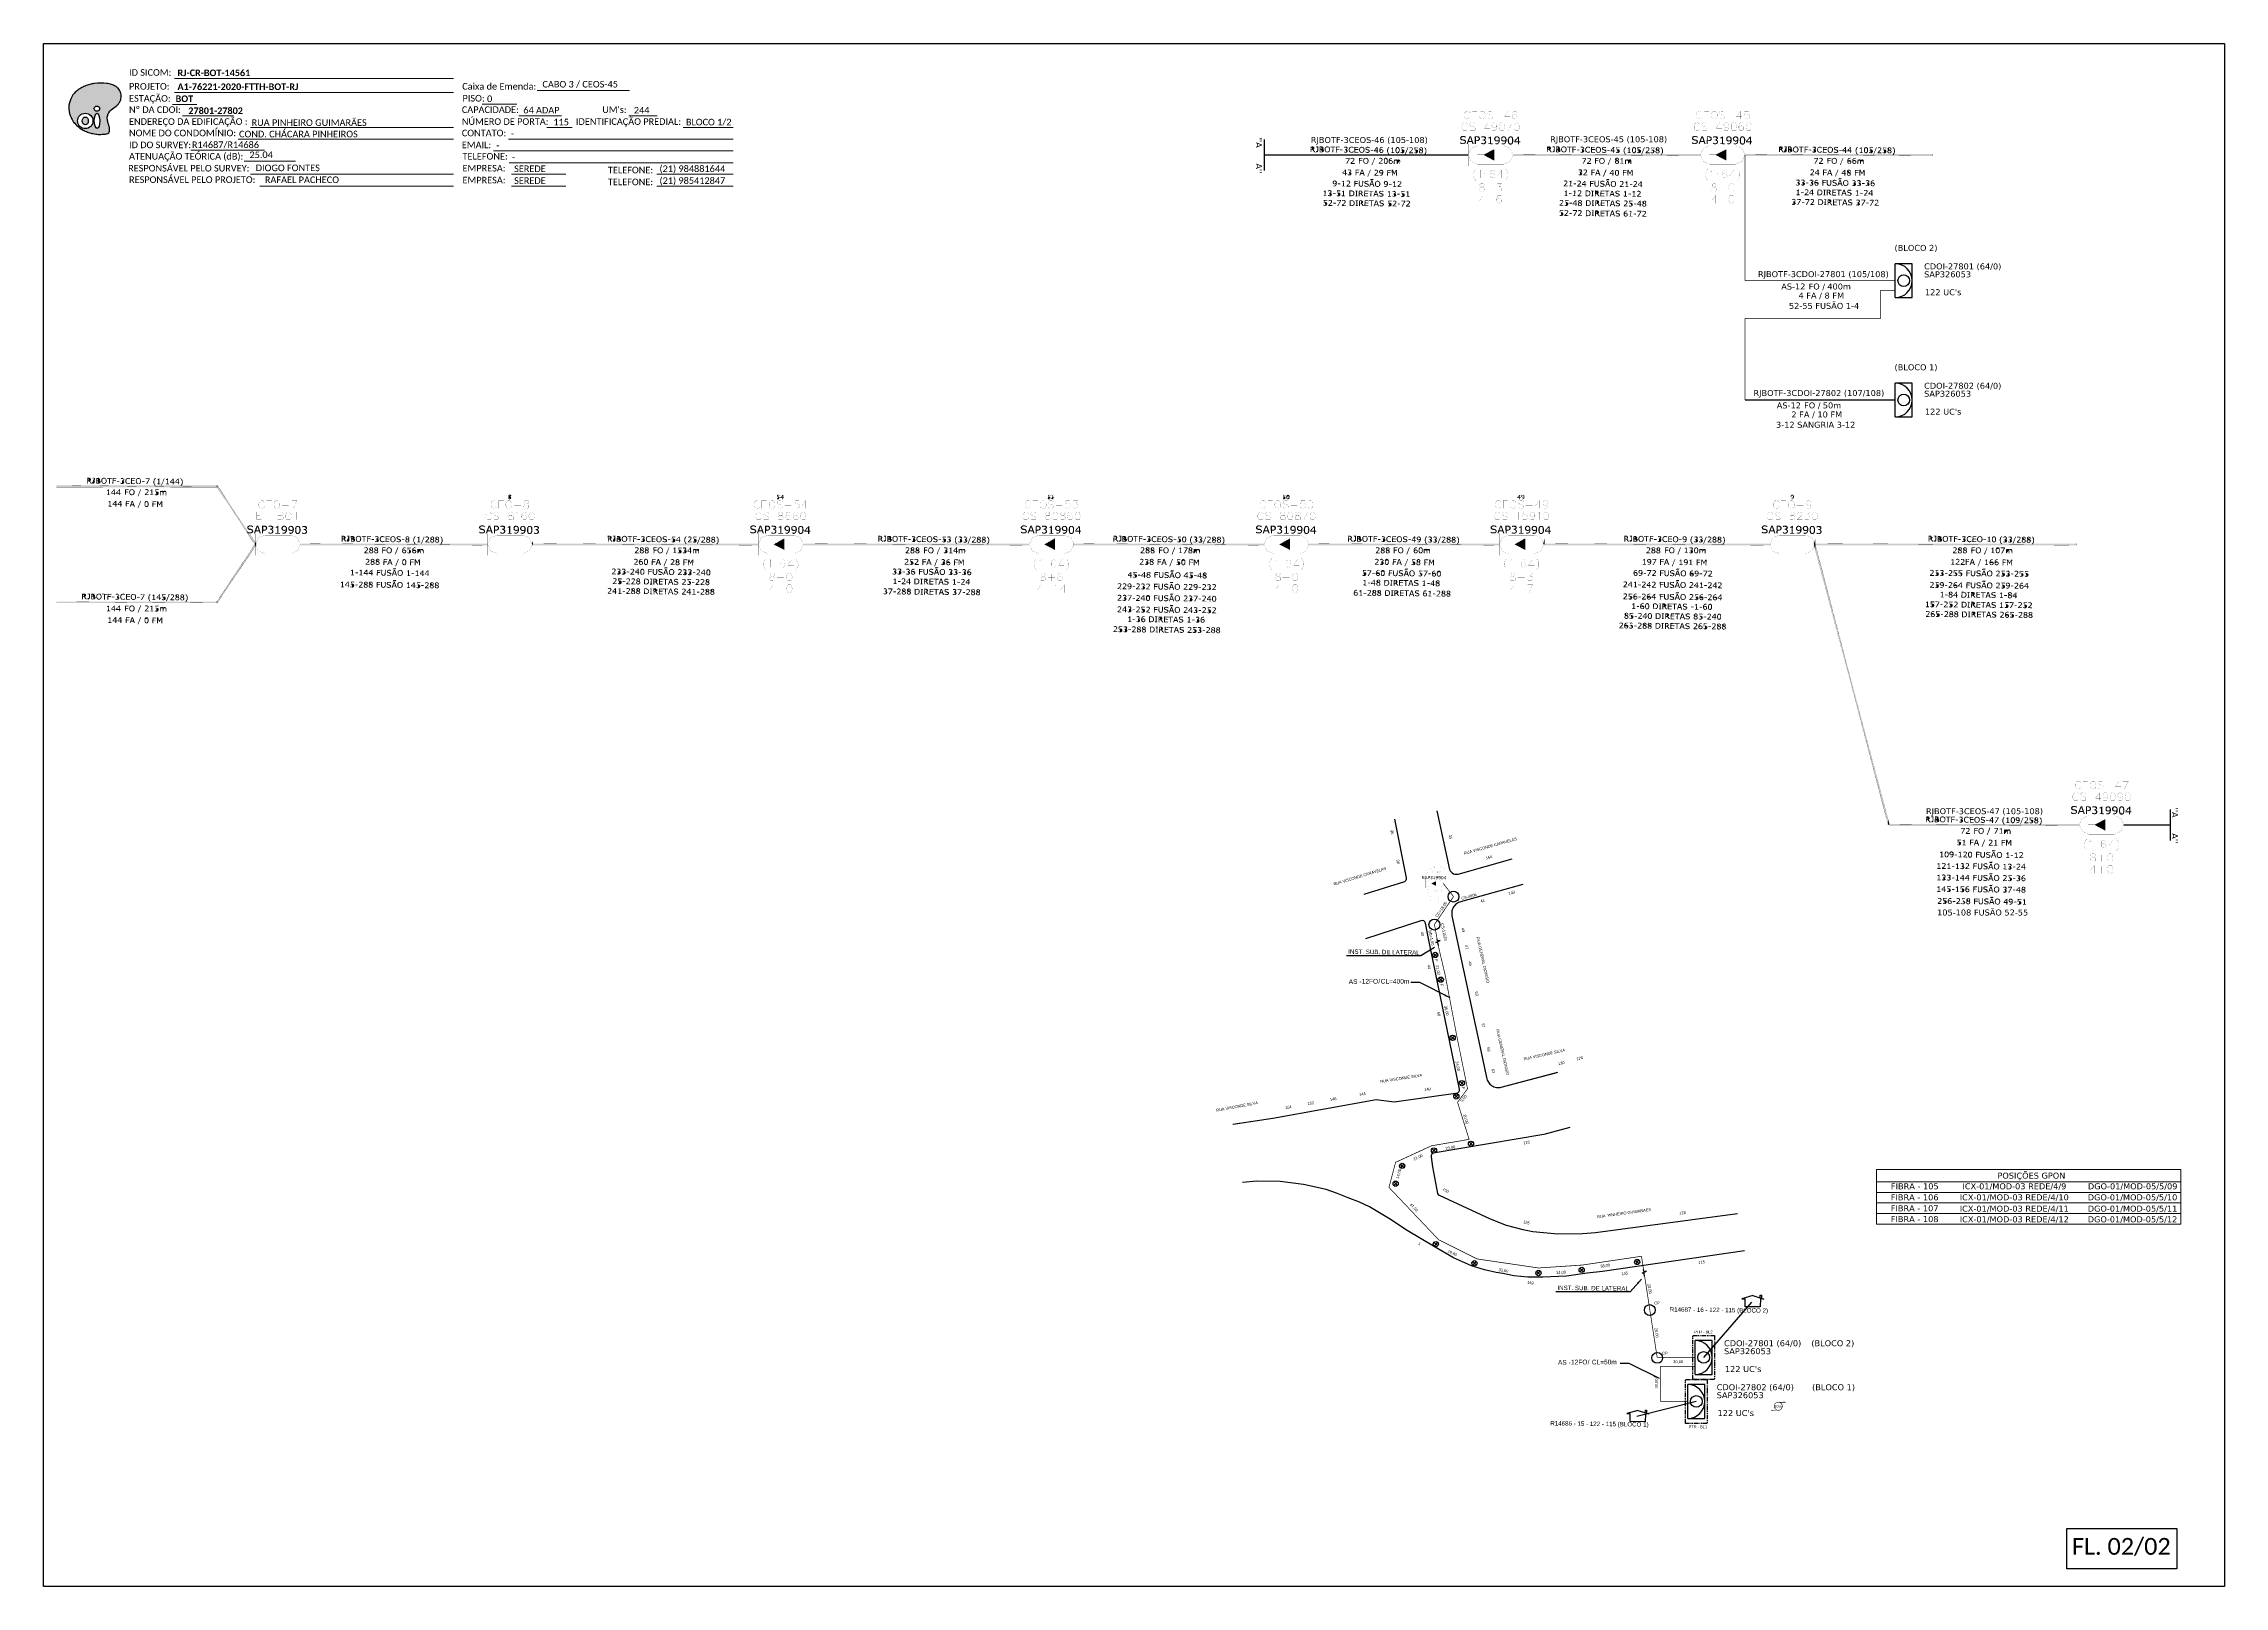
# Model space of a CAD drawing. Header units: millimetres. Extents: x 688550 to 690417, y 7458888 to 7459543.
# Drawn here: x 689490 to 690417, y 7458888 to 7459543 of the extents above; entities that cross this region are included whole.
import ezdxf
from ezdxf.enums import TextEntityAlignment as Align

# ---------------------------------------------------------------- set-up
doc = ezdxf.new("R2010")
doc.units = ezdxf.units.MM
doc.header["$LTSCALE"] = 3
doc.header["$MEASUREMENT"] = 0
doc.linetypes.add('DASHED', pattern=[0.75, 0.5, -0.25])
doc.linetypes.add('PHANTOM2', pattern=[1.25, 0.625, -0.125, 0.125, -0.125, 0.125, -0.125])
for name, color, linetype in [('ALINHAMENTO PREDIAL', 120, 'Continuous'), ('CAIXAS SUB.', 7, 'Continuous'), ('CD a instalar', 1, 'Continuous'), ('CDO_INTERIOR', 1, 'Continuous'), ('H', 7, 'Continuous'), ('label_cabos', 7, 'Continuous'), ('LAYOUT', 7, 'Continuous'), ('linha de chamada', 5, 'Continuous'), ('METRAGEM', 7, 'Continuous'), ('NOME LOGRADOURO', 252, 'Continuous'), ('NUMERAÇÃO', 7, 'Continuous'), ('P', 7, 'Continuous'), ('SURVEYS', 7, 'Continuous'), ('SURVEYS_LEGENDAS', 7, 'Continuous')]:
    doc.layers.add(name, color=color, linetype=linetype)
doc.layers.add('Texto_Cabos', color=1, linetype='Continuous', lineweight=20)
doc.styles.add('ARIAL', font='arial.ttf')
doc.styles.add('siredit', font='verdana.ttf')
doc.styles.get("Standard").update_dxf_attribs({"font": 'arial.ttf'})
doc.styles.add('Style-font000', font='font000.shx')
doc.styles.add('WMF-Calibri0', font='calibri.ttf')
doc.styles.add('WMF-Calibri1', font='calibrib.ttf')
doc.linetypes.add('FENCELINE1', pattern='A,0.25,-0.1,[133,ltypeshp.shx,S=0.1,R=0,X=-0.1,Y=0],-0.1,1', length=1.45)
doc.dimstyles.new('ISO-25', dxfattribs={"dimtxt": 2.5, "dimasz": 2.5, "dimexe": 1.25, "dimexo": 0.625, "dimtad": 1, "dimtxsty": 'Standard', "dimcen": 2.5, "dimadec": 0, "dimazin": 0, "dimtfac": 1, "dimtmove": 0, "dimatfit": 3, "dimfxl": 0, "dimarcsym": 0})

# ---------------------------------------------------------------- blocks, each defined once
blk = doc.blocks.new('LVLV')
for p, q in [((0, 0.0000254), (-0.0000251, 0.000018)), ((-0.0000251, 0.000018), (-0.0000173, 0.000018)), ((-0.0000172, 0), (-0.0000172, 0.0000179)), ((0.0000172, 0), (-0.0000172, 0)), ((0, 0.0000254), (0.0000251, 0.000018)), ((0.0000169, 0.0000264), (0.0000195, 0.0000264)), ((0.0000169, 0.0000205), (0.0000169, 0.0000264)), ((0.0000251, 0.000018), (0.0000172, 0.000018)), ((0.0000172, 0.000018), (0.0000172, 0)), ((0.0000195, 0.0000264), (0.0000195, 0.0000198))]:
    blk.add_line(p, q)
blk = doc.blocks.new('CDO_INTERIOR')
at = {"layer": 'CDO_INTERIOR'}
for p, q in [((4.25, 4.25), (0, 4.25)), ((4.25, -4.25), (4.25, 4.25)), ((0, -4.25), (4.25, -4.25))]:
    blk.add_line(p, q, dxfattribs=at)
blk.add_lwpolyline([(0, -4.25), (0, 4.25)], dxfattribs=at)
blk.add_circle((2.12, 0), 1.47, dxfattribs=at)
blk.add_arc((0, 0), 4.25, 269.9724, 89.9724, dxfattribs=at)
at = {"layer": 'CDO_INTERIOR', "flags": 1}
for tag, height, style, p in [('ID', 1.5, 'siredit', (0.01, 13.99)), ('FIBRAS_FUSIONADAS', 1.5, 'Style-font000', (0, 9.49)), ('FIBRAS_RESERVA', 1.5, 'Style-font000', (0, 6.99)), ('COORY', 1, 'siredit', (0, 0)), ('COORX', 1, 'siredit', (0, 0)), ('RUA', 1.3, 'siredit', (27.61, -10.84)), ('NUMERO_PORTO', 1.3, 'siredit', (27.61, -12.84)), ('ID_SURVEY', 1.3, 'siredit', (27.61, -14.84)), ('HANDLES_DERIVADOS', 1.3, 'siredit', (27.62, -16.83))]:
    blk.add_attdef(tag, text='', height=height, rotation=359.9724, dxfattribs=dict(at, style=style)).set_placement(p, align=Align.MIDDLE_LEFT)
at = {"layer": 'CDO_INTERIOR', "style": 'siredit'}
for tag, height, p in [('TIPO_CDO', 1.5, (7.25, 1.58)), ('CDO', 1.5, (7.25, 3.58)), ('NºRAISER', 1, (7.25, -0.42)), ('SPLITER_32_1', 1.3, (27.46, 3.57)), ('SPLITER_32_2', 1.3, (27.46, 1.57)), ('SPLITER_32_3', 1.3, (27.46, -0.43)), ('SPLITER_32_4', 1, (7.25, -4.42)), ('NºPP', 1, (7.25, -2.42)), ('Nº_UCs', 1.5, (7.46, -2.91)), ('SPLITER_4/8_1', 1.3, (27.46, -2.43)), ('SPLITER_4/8_2', 1.3, (27.46, -4.43)), ('SPLITER_4/8_3', 1.3, (27.46, -6.43)), ('SPLITER_4/8_4', 1.3, (27.46, -8.43))]:
    blk.add_attdef(tag, text='', height=height, rotation=359.9724, dxfattribs=at).set_placement(p, align=Align.MIDDLE_LEFT)
blk = doc.blocks.new('A$C6FB0096B')
at = {"layer": 'LAYOUT', "color": 1, "const_width": 0.2}
blk.add_lwpolyline([(0, 1.51, 1.000012), (0, -1.51, 0.999978)], format="xyb", close=True, dxfattribs=at)
for points in [[(0, 1.51), (2.52, 1.51), (2.02, 1.77)], [(0, -1.51), (-2.52, -1.51), (-2.02, -1.77)]]:
    blk.add_lwpolyline(points, dxfattribs=at)
at = {"layer": 'LAYOUT', "color": 1}
blk.add_text('10m', height=1, dxfattribs=at).set_placement((-0.06, 0), align=Align.MIDDLE_CENTER)
blk = doc.blocks.new('folga')
at = {"layer": 'LAYOUT', "linetype": 'Continuous'}
blk.add_blockref('A$C6FB0096B', (0, 0), dxfattribs=at)
blk = doc.blocks.new('OI')
h = blk.add_hatch(color=40)
edge = h.paths.add_edge_path()
edge.add_spline(control_points=[(4.35, -0.67), (3.92, -0.99), (3.26, -1.5), (2.81, -2.59), (2.9, -3.5), (3.06, -4.27), (3.31, -4.85), (3.37, -5.39), (3.4, -5.88), (3.2, -6.4), (2.54, -6.61), (1.65, -6.63), (0.55, -6.67), (-0.56, -6.42), (-1.61, -6.14), (-2.77, -5.61), (-3.92, -4.77), (-4.89, -3.7), (-5.34, -2.65), (-5.6, -1.94), (-5.85, -0.96), (-5.71, 0.47), (-5.1, 2.02), (-4.14, 3.02), (-3.3, 3.61), (-2.37, 4.16), (-1.36, 4.44), (-0.56, 4.7), (0.79, 4.85), (2.24, 4.97), (3.79, 4.57), (4.67, 4.21), (5.44, 3.65), (5.76, 2.99), (6.03, 2.21), (6.01, 1.46), (5.72, 0.64), (5.31, 0.08), (4.88, -0.38), (4.51, -0.55), (4.35, -0.67)], knot_values=[0, 0, 0, 0, 1.60434, 2.417191, 3.427595, 4.282808, 4.776746, 5.304182, 5.888771, 6.258406, 6.858137, 7.79129, 8.986195, 10.124242, 11.187857, 12.242908, 13.953784, 15.414161, 16.515391, 17.349188, 17.675853, 19.552021, 21.515531, 22.568638, 23.63245, 24.621084, 25.782718, 26.745347, 27.142653, 29.870543, 31.004649, 31.921532, 32.709589, 33.801391, 34.042471, 35.192333, 35.971461, 36.628871, 37.254359, 37.836911, 37.836911, 37.836911, 37.836911], degree=3, periodic=0)
h.paths.add_polyline_path([(1.13, -0.87, -1), (-0.04, -0.87, -1)], flags=16)
edge = h.paths.add_edge_path(flags=16)
edge.add_ellipse((0.56, -3.59), major_axis=(-0.02, 1.71), ratio=0.361305, start_angle=0, end_angle=360)
h.paths.add_polyline_path([(-0.36, -3.62, -1), (-3.8, -3.62, -1)], flags=16)
edge = h.paths.add_edge_path(flags=0)
edge.add_ellipse((-2.08, -3.62), major_axis=(0, 0.885), ratio=0.758294, start_angle=0, end_angle=360)
at = {"color": 40}
for centre, radius in [((-2.08, -3.62), 1.72), ((0.54, -0.87), 0.587)]:
    blk.add_circle(centre, radius, dxfattribs=at)
blk.add_ellipse((-2.08, -3.62), major_axis=(0, 0.885), ratio=0.758294, start_param=-3.141592653589792, end_param=3.141592653589792, dxfattribs=at)
blk.add_ellipse((0.56, -3.59), major_axis=(-0.02, 1.71), ratio=0.361305, dxfattribs=at)
at = {"color": 40, "start_tangent": (-0.800898, -0.598801), "end_tangent": (-0.800898, -0.598801)}
blk.add_spline([(4.35, -0.67), (3.2, -1.78), (2.9, -2.54), (2.92, -3.55), (3.12, -4.38), (3.28, -4.85), (3.37, -5.37), (3.35, -5.95), (3.2, -6.29), (2.66, -6.55), (1.73, -6.63), (0.54, -6.62), (-0.58, -6.41), (-1.6, -6.11), (-2.56, -5.67), (-3.95, -4.67), (-4.89, -3.56), (-5.37, -2.56), (-5.64, -1.78), (-5.72, -1.46), (-5.63, 0.42), (-4.84, 2.22), (-4.13, 2.99), (-3.27, 3.62), (-2.4, 4.09), (-1.3, 4.47), (-0.37, 4.72), (0.02, 4.77), (2.75, 4.8), (3.85, 4.53), (4.69, 4.16), (5.31, 3.68), (5.85, 2.73), (5.93, 2.5), (5.94, 1.35), (5.67, 0.62), (5.29, 0.08), (4.84, -0.36), (4.35, -0.67)], degree=3, dxfattribs=at)

msp = doc.modelspace()

# ---------------------------------------------------------------- hatches: boundary and pattern name
at = {"layer": 'H', "linetype": 'Continuous'}
for color, points in [(256, [(690030.19, 7459497.11), (690029.44, 7459498.07), (690029, 7459498.07), (690029, 7459498.37), (690029.37, 7459498.37), (690029, 7459499.26), (690029, 7459498.37), (690029, 7459498.07), (690029, 7459497.18), (690028.63, 7459497.18), (690028.7, 7459499.55), (690029.37, 7459499.55), (690029.6, 7459499.55), (690029.82, 7459499.48), (690030.26, 7459499.03), (690030.26, 7459498.74), (690030.19, 7459498.52), (690029.89, 7459498.22), (690030.63, 7459497.11), (690030.19, 7459497.11)]), (256, [(690031.3, 7459497.11), (690031.15, 7459497.11), (690030.7, 7459497.48), (690030.93, 7459497.4), (690031.52, 7459497.85), (690031.52, 7459499.26), (690031.07, 7459499.26), (690031.07, 7459499.55), (690031.89, 7459499.55), (690031.82, 7459497.77), (690031.82, 7459497.63), (690031.74, 7459497.33), (690031.59, 7459497.18), (690031.3, 7459497.11)]), (256, [(690033.3, 7459497.11), (690032.48, 7459497.11), (690032.48, 7459499.55), (690033.37, 7459499.55), (690033.22, 7459499.26), (690032.78, 7459499.26), (690032.78, 7459498.52), (690033.3, 7459498.52), (690033.22, 7459499.26), (690033.37, 7459499.55), (690033.52, 7459499.48), (690034.11, 7459498.89), (690034.04, 7459498.74), (690033.89, 7459498.52), (690034.11, 7459498.37), (690034.34, 7459498), (690034.34, 7459497.77), (690034.26, 7459497.63), (690034.11, 7459497.33), (690033.82, 7459497.18), (690033.45, 7459497.11), (690033.52, 7459497.4), (690033.67, 7459497.4), (690032.78, 7459498.29), (690032.78, 7459497.4), (690033.52, 7459497.4), (690033.45, 7459497.11), (690033.3, 7459497.11)]), (256, [(690035.59, 7459497.03), (690035.37, 7459497.03), (690035.15, 7459497.18), (690035, 7459497.26), (690034.78, 7459497.63), (690034.63, 7459498.15), (690034.63, 7459498.44), (690034.63, 7459498.74), (690034.78, 7459498.96), (690034.85, 7459499.11), (690035.22, 7459499.48), (690035.67, 7459499.55), (690035.89, 7459499.55), (690035.97, 7459499.26), (690035.59, 7459499.26), (690035.3, 7459499.18), (690035.08, 7459498.89), (690035, 7459498.52), (690035, 7459498.07), (690035.08, 7459497.7), (690035.15, 7459497.55), (690035.3, 7459497.4), (690035.59, 7459497.33), (690035.89, 7459497.33), (690036.19, 7459497.4), (690036.34, 7459497.55), (690036.41, 7459497.7), (690036.56, 7459498.07), (690036.56, 7459498.29), (690036.56, 7459498.52), (690036.48, 7459498.89), (690036.34, 7459499.03), (690036.26, 7459499.11), (690035.97, 7459499.26), (690035.89, 7459499.55), (690036.11, 7459499.48), (690036.34, 7459499.4), (690036.48, 7459499.26), (690036.78, 7459498.96), (690036.85, 7459498.44), (690036.85, 7459498.15), (690036.85, 7459497.85), (690036.63, 7459497.4), (690036.48, 7459497.26), (690036.34, 7459497.18), (690035.89, 7459497.03), (690035.59, 7459497.03)]), (256, [(690037.89, 7459497.03), (690037.97, 7459499.18), (690037.08, 7459499.18), (690037.08, 7459499.48), (690039.15, 7459499.48), (690039.15, 7459499.18), (690038.26, 7459499.18), (690038.26, 7459497.03), (690037.89, 7459497.03)]), (256, [(690039.45, 7459497.03), (690039.45, 7459499.48), (690041, 7459499.48), (690041, 7459499.18), (690039.74, 7459499.18), (690039.74, 7459498.52), (690040.86, 7459498.52), (690040.86, 7459498.22), (690039.74, 7459498.22), (690039.74, 7459497.03), (690039.45, 7459497.03)]), (256, [(690043.45, 7459496.96), (690043.22, 7459496.96), (690042.85, 7459497.11), (690042.78, 7459497.48), (690043.08, 7459497.33), (690043.45, 7459497.26), (690043.59, 7459497.26), (690043.89, 7459497.33), (690043.38, 7459498.15), (690043.38, 7459498.44), (690043.82, 7459498.52), (690044.04, 7459498.74), (690044.04, 7459498.89), (690043.3, 7459499.18), (690043.15, 7459499.11), (690043, 7459499.03), (690042.93, 7459499.33), (690043.08, 7459499.4), (690043.52, 7459499.48), (690043.67, 7459499.48), (690043.82, 7459499.48), (690044.11, 7459499.33), (690044.34, 7459498.81), (690044.26, 7459498.59), (690043.97, 7459498.37), (690044.41, 7459497.63), (690044.41, 7459497.48), (690044.34, 7459497.33), (690044.26, 7459497.26), (690043.97, 7459497.03), (690043.59, 7459496.96), (690043.45, 7459496.96)]), (256, [(690045.89, 7459496.96), (690045.67, 7459496.96), (690045.22, 7459497.18), (690045.08, 7459497.33), (690045, 7459497.55), (690044.85, 7459497.77), (690044.85, 7459498.07), (690044.85, 7459498.37), (690044.93, 7459498.66), (690045.08, 7459499.03), (690045.45, 7459499.33), (690045.89, 7459499.48), (690046.34, 7459499.4), (690046.56, 7459499.4), (690046.78, 7459499.26), (690046.86, 7459498.81), (690046.56, 7459499.03), (690046.11, 7459499.18), (690045.89, 7459499.18), (690045.74, 7459499.11), (690045.6, 7459499.11), (690045.52, 7459499.03), (690045.37, 7459498.89), (690045.3, 7459498.74), (690045.15, 7459498.37), (690045.15, 7459498.07), (690045.22, 7459497.85), (690045.37, 7459497.55), (690045.6, 7459497.33), (690045.89, 7459497.26), (690046.11, 7459497.26), (690046.34, 7459497.26), (690046.71, 7459497.48), (690046.86, 7459497.18), (690046.11, 7459496.96), (690045.89, 7459496.96)]), (256, [(690048.86, 7459496.96), (690047.3, 7459496.96), (690047.3, 7459499.4), (690048.93, 7459499.4), (690048.93, 7459499.11), (690047.6, 7459499.11), (690047.6, 7459498.44), (690048.93, 7459498.44), (690048.93, 7459498.15), (690047.6, 7459498.15), (690047.6, 7459497.26), (690048.86, 7459497.26), (690048.86, 7459496.96)]), (256, [(690050.26, 7459496.89), (690050.04, 7459496.96), (690049.67, 7459497.18), (690049.37, 7459497.55), (690049.3, 7459498), (690049.3, 7459498.29), (690049.3, 7459498.59), (690049.52, 7459499.03), (690049.82, 7459499.26), (690050.04, 7459499.4), (690050.26, 7459499.4), (690050.56, 7459499.4), (690050.78, 7459499.4), (690051, 7459499.26), (690051.15, 7459499.18), (690051.45, 7459498.81), (690051.52, 7459498.29), (690051.52, 7459498.15), (690051.45, 7459497.7), (690051.38, 7459497.48), (690051.3, 7459497.26), (690050.93, 7459497.03), (690050.71, 7459496.89), (690050.56, 7459496.89), (690050.56, 7459497.18), (690050.86, 7459497.26), (690050.93, 7459497.4), (690051.08, 7459497.55), (690051.23, 7459497.92), (690051.23, 7459498.37), (690051.08, 7459498.74), (690051, 7459498.89), (690050.86, 7459499.03), (690050.56, 7459499.11), (690050.19, 7459499.11), (690049.97, 7459499.03), (690049.82, 7459498.89), (690049.74, 7459498.74), (690049.6, 7459498.37), (690049.6, 7459498.15), (690049.6, 7459497.92), (690049.74, 7459497.55), (690049.82, 7459497.4), (690049.97, 7459497.26), (690050.19, 7459497.18), (690050.56, 7459497.18), (690050.56, 7459496.89), (690050.26, 7459496.89)]), (256, [(690052.71, 7459496.89), (690052.41, 7459496.89), (690052.04, 7459497.03), (690051.89, 7459497.48), (690052.26, 7459497.26), (690052.71, 7459497.18), (690052.93, 7459497.18), (690053.22, 7459497.18), (690053.45, 7459497.48), (690053.45, 7459497.63), (690053.08, 7459497.92), (690052.63, 7459498), (690052.41, 7459498.07), (690052.19, 7459498.15), (690052.04, 7459498.37), (690051.97, 7459498.59), (690051.97, 7459498.81), (690052.04, 7459499.11), (690052.19, 7459499.18), (690052.34, 7459499.26), (690052.71, 7459499.4), (690053.01, 7459499.4), (690053.22, 7459499.33), (690053.6, 7459499.26), (690053.67, 7459498.81), (690053.45, 7459498.96), (690053.01, 7459499.11), (690052.71, 7459499.11), (690052.56, 7459499.03), (690052.26, 7459498.81), (690052.26, 7459498.66), (690052.56, 7459498.37), (690052.85, 7459498.29), (690053.15, 7459498.22), (690053.6, 7459498.07), (690053.82, 7459497.7), (690053.67, 7459497.26), (690053.6, 7459497.11), (690053.45, 7459497.03), (690053.3, 7459496.96), (690053.15, 7459496.89), (690052.93, 7459496.89), (690052.71, 7459496.89)]), (256, [(690056.78, 7459496.89), (690056.78, 7459497.55), (690055.6, 7459497.55), (690055.6, 7459497.92), (690055.82, 7459497.85), (690056.78, 7459497.85), (690056.78, 7459498.89), (690055.82, 7459497.85), (690055.6, 7459497.92), (690056.78, 7459499.33), (690057.08, 7459499.26), (690057.08, 7459497.77), (690057.45, 7459497.77), (690057.45, 7459497.55), (690057.08, 7459497.55), (690057.08, 7459496.89), (690056.78, 7459496.89)]), (256, [(690058.63, 7459496.81), (690058.49, 7459496.81), (690058.34, 7459496.89), (690058.19, 7459496.96), (690057.97, 7459497.26), (690057.82, 7459497.77), (690057.82, 7459497.92), (690057.82, 7459498.07), (690057.89, 7459498.37), (690058.04, 7459498.81), (690058.41, 7459499.18), (690058.86, 7459499.33), (690059.23, 7459499.33), (690059.3, 7459498.96), (690059, 7459499.03), (690058.78, 7459499.03), (690058.49, 7459498.96), (690058.34, 7459498.74), (690058.19, 7459498.44), (690058.19, 7459498.22), (690058.71, 7459498.37), (690058.86, 7459498.37), (690058.86, 7459498.15), (690058.63, 7459498.15), (690058.19, 7459497.7), (690058.19, 7459497.55), (690058.26, 7459497.4), (690058.56, 7459497.11), (690058.63, 7459497.03), (690058.86, 7459497.03), (690059, 7459497.18), (690059.23, 7459497.48), (690059.23, 7459497.7), (690058.86, 7459498.15), (690058.86, 7459498.37), (690059.45, 7459498.07), (690059.52, 7459497.77), (690059.52, 7459497.48), (690059.45, 7459497.18), (690059.15, 7459496.89), (690058.86, 7459496.81), (690058.63, 7459496.81)]), (256, [(690062.19, 7459496.14), (690061.82, 7459496.14), (690061.67, 7459496.29), (690061.45, 7459496.66), (690061.3, 7459496.89), (690061.3, 7459497.11), (690061.23, 7459497.55), (690061.23, 7459498), (690061.3, 7459498.44), (690061.38, 7459498.66), (690061.45, 7459498.81), (690061.67, 7459499.18), (690061.82, 7459499.4), (690062.19, 7459499.33), (690061.97, 7459499.11), (690061.89, 7459499.03), (690061.75, 7459498.81), (690061.67, 7459498.59), (690061.6, 7459498.37), (690061.52, 7459498.15), (690061.45, 7459497.92), (690061.52, 7459497.33), (690061.67, 7459496.89), (690061.82, 7459496.52), (690062.12, 7459496.22), (690062.19, 7459496.14), (690062.19, 7459496.14)]), (256, [(690064.19, 7459496.81), (690062.86, 7459496.81), (690062.86, 7459497.03), (690063.38, 7459497.03), (690063.38, 7459498.66), (690062.86, 7459498.66), (690062.86, 7459498.89), (690063.67, 7459499.26), (690063.67, 7459497.03), (690064.19, 7459497.03), (690064.19, 7459496.81)]), (256, [(690065.37, 7459496.74), (690065.37, 7459497.03), (690065.53, 7459497.03), (690065.67, 7459497.03), (690066.04, 7459497.48), (690066.12, 7459497.85), (690066.12, 7459498.37), (690066.04, 7459498.52), (690066.04, 7459498.66), (690065.53, 7459499.03), (690065.15, 7459498.52), (690065.08, 7459497.63), (690065.15, 7459497.33), (690065.37, 7459497.03), (690065.37, 7459496.74), (690065.01, 7459496.89), (690064.93, 7459497.03), (690064.86, 7459497.26), (690064.78, 7459497.7), (690064.78, 7459498), (690064.78, 7459498.37), (690064.86, 7459498.81), (690065.01, 7459498.96), (690065.08, 7459499.11), (690065.37, 7459499.26), (690065.82, 7459499.26), (690066.12, 7459499.11), (690066.27, 7459498.96), (690066.34, 7459498.81), (690066.41, 7459498.29), (690066.41, 7459498), (690066.41, 7459497.7), (690066.34, 7459497.18), (690066.12, 7459496.89), (690065.74, 7459496.74), (690065.37, 7459496.74)]), (256, [(690067.53, 7459496.74), (690067.38, 7459496.74), (690067, 7459496.89), (690066.93, 7459497.26), (690067.23, 7459497.11), (690067.38, 7459497.03), (690067.53, 7459496.96), (690067.38, 7459498), (690067.08, 7459499.18), (690068.49, 7459499.18), (690068.49, 7459498.89), (690067.38, 7459498.89), (690067.38, 7459498.29), (690067.75, 7459498.29), (690067.89, 7459498.29), (690068.04, 7459498.22), (690068.34, 7459498.07), (690068.41, 7459498), (690068.49, 7459497.63), (690068.49, 7459497.48), (690068.49, 7459497.26), (690068.26, 7459496.89), (690068.12, 7459496.81), (690067.75, 7459496.74), (690067.53, 7459496.74)]), (256, [(690068.71, 7459496.29), (690069.89, 7459499.26), (690070.19, 7459499.26), (690069.01, 7459496.29), (690068.71, 7459496.29)]), (256, [(690072.19, 7459496.74), (690070.56, 7459496.74), (690070.56, 7459497.11), (690070.86, 7459497.4), (690071.08, 7459497.63), (690071.38, 7459497.77), (690071.6, 7459498.07), (690071.67, 7459498.22), (690071.75, 7459498.44), (690071.75, 7459498.66), (690071.67, 7459498.74), (690071.38, 7459498.96), (690071.23, 7459498.96), (690071.08, 7459498.89), (690070.71, 7459498.74), (690070.64, 7459499.11), (690070.86, 7459499.11), (690071.23, 7459499.18), (690071.45, 7459499.18), (690071.75, 7459499.11), (690071.97, 7459498.96), (690072.04, 7459498.66), (690072.04, 7459498.44), (690071.45, 7459497.55), (690071.3, 7459497.4), (690070.93, 7459497.11), (690072.19, 7459497.03), (690072.19, 7459496.74)]), (256, [(690073.3, 7459496.66), (690073.08, 7459496.66), (690072.78, 7459496.81), (690072.71, 7459497.18), (690072.93, 7459497.03), (690073.15, 7459496.96), (690073.3, 7459496.96), (690073.45, 7459496.96), (690073.08, 7459497.92), (690072.78, 7459499.11), (690074.27, 7459499.11), (690074.27, 7459498.81), (690073.15, 7459498.89), (690073.15, 7459498.22), (690073.53, 7459498.22), (690073.67, 7459498.22), (690074.19, 7459497.92), (690074.27, 7459497.63), (690074.27, 7459497.4), (690074.27, 7459497.26), (690074.19, 7459497.11), (690074.04, 7459496.96), (690073.82, 7459496.74), (690073.53, 7459496.66), (690073.3, 7459496.66)]), (256, [(690075.38, 7459496.66), (690075.01, 7459496.74), (690074.78, 7459496.96), (690074.71, 7459497.26), (690074.71, 7459497.48), (690074.78, 7459497.63), (690075.01, 7459497.92), (690075.16, 7459497.77), (690075.01, 7459497.48), (690075.01, 7459497.26), (690075.08, 7459497.11), (690075.23, 7459496.96), (690075.45, 7459496.89), (690075.67, 7459496.89), (690075.9, 7459496.96), (690076.12, 7459497.26), (690076.12, 7459497.4), (690075.75, 7459497.77), (690075.16, 7459497.77), (690075.01, 7459497.92), (690074.93, 7459498.15), (690074.78, 7459498.44), (690074.78, 7459498.66), (690074.93, 7459498.89), (690075.16, 7459499.11), (690075.38, 7459499.18), (690075.75, 7459499.18), (690075.67, 7459498.96), (690075.45, 7459498.96), (690075.3, 7459498.89), (690075.08, 7459498.66), (690075.75, 7459498.07), (690075.75, 7459498.07), (690076.04, 7459498.66), (690075.97, 7459498.74), (690075.67, 7459498.96), (690075.75, 7459499.18), (690076.04, 7459499.11), (690076.27, 7459498.89), (690076.34, 7459498.66), (690076.34, 7459498.44), (690076.34, 7459498.29), (690076.04, 7459498), (690076.27, 7459497.77), (690076.41, 7459497.48), (690076.41, 7459497.18), (690076.27, 7459496.96), (690076.04, 7459496.74), (690075.75, 7459496.66), (690075.38, 7459496.66)]), (256, [(690077.23, 7459496), (690076.86, 7459496), (690077.01, 7459496.22), (690077.3, 7459496.59), (690077.45, 7459496.96), (690077.53, 7459497.26), (690077.53, 7459497.48), (690077.53, 7459497.7), (690077.53, 7459498), (690077.38, 7459498.44), (690077.16, 7459498.81), (690076.93, 7459499.11), (690077.23, 7459499.18), (690077.38, 7459499.03), (690077.6, 7459498.66), (690077.67, 7459498.52), (690077.75, 7459498.29), (690077.82, 7459497.85), (690077.82, 7459497.63), (690077.82, 7459497.33), (690077.75, 7459496.89), (690077.67, 7459496.74), (690077.6, 7459496.52), (690077.38, 7459496.14), (690077.23, 7459496)]), (256, [(690093.16, 7459500.59), (690092.86, 7459500.66), (690092.71, 7459500.66), (690092.27, 7459500.81), (690092.12, 7459500.89), (690092.12, 7459501.41), (690092.27, 7459501.33), (690092.57, 7459501.18), (690092.86, 7459501.03), (690093.16, 7459500.96), (690093.53, 7459500.96), (690093.9, 7459501.03), (690094.2, 7459501.41), (690094.2, 7459501.63), (690094.12, 7459501.78), (690093.9, 7459502), (690093.53, 7459502.07), (690093.16, 7459502.15), (690092.79, 7459502.22), (690092.49, 7459502.37), (690092.27, 7459502.59), (690092.2, 7459502.88), (690092.2, 7459503.26), (690092.34, 7459503.63), (690092.49, 7459503.77), (690092.71, 7459503.85), (690093.16, 7459504), (690093.53, 7459504), (690093.9, 7459503.92), (690094.05, 7459503.92), (690094.42, 7459503.85), (690094.56, 7459503.26), (690094.2, 7459503.48), (690094.05, 7459503.55), (690093.9, 7459503.55), (690093.53, 7459503.63), (690093.38, 7459503.63), (690093.23, 7459503.63), (690092.94, 7459503.55), (690092.64, 7459503.26), (690092.64, 7459503.04), (690092.64, 7459502.81), (690092.94, 7459502.67), (690093.38, 7459502.51), (690093.83, 7459502.44), (690094.12, 7459502.37), (690094.42, 7459502.22), (690094.56, 7459502.07), (690094.64, 7459501.78), (690094.64, 7459501.48), (690094.64, 7459501.33), (690094.42, 7459500.96), (690094.05, 7459500.74), (690093.53, 7459500.59), (690093.16, 7459500.59)]), (256, [(690097.45, 7459500.59), (690097.16, 7459501.55), (690097.01, 7459501.92), (690096.49, 7459503.55), (690095.9, 7459501.92), (690097.01, 7459501.92), (690097.16, 7459501.55), (690095.75, 7459501.55), (690095.38, 7459500.66), (690094.93, 7459500.66), (690096.19, 7459503.92), (690096.79, 7459503.92), (690097.9, 7459500.59), (690097.45, 7459500.59)]), (256, [(690098.42, 7459500.59), (690098.49, 7459503.92), (690099.38, 7459503.92), (690099.75, 7459503.85), (690100.12, 7459503.7), (690100.42, 7459503.48), (690100.57, 7459503.04), (690100.57, 7459502.81), (690100.57, 7459502.59), (690100.34, 7459502.22), (690099.97, 7459501.92), (690099.45, 7459501.85), (690099.31, 7459501.85), (690098.86, 7459501.85), (690098.86, 7459502.22), (690099.23, 7459502.22), (690099.6, 7459502.22), (690099.9, 7459502.37), (690100.12, 7459503.11), (690099.45, 7459503.55), (690098.86, 7459503.55), (690098.86, 7459502.22), (690098.86, 7459501.85), (690098.86, 7459500.59), (690098.42, 7459500.59)]), (256, [(690101.9, 7459500.52), (690101.6, 7459500.59), (690101.16, 7459500.66), (690101.08, 7459501.18), (690101.45, 7459501.03), (690101.9, 7459500.89), (690102.12, 7459500.89), (690102.27, 7459500.89), (690102.79, 7459501.48), (690102.79, 7459501.7), (690102.79, 7459501.78), (690102.12, 7459502.15), (690101.83, 7459502.15), (690101.83, 7459502.51), (690102.2, 7459502.51), (690102.42, 7459502.59), (690102.71, 7459502.96), (690102.71, 7459503.18), (690101.97, 7459503.55), (690101.75, 7459503.55), (690101.31, 7459503.33), (690101.23, 7459503.7), (690101.45, 7459503.85), (690101.75, 7459503.92), (690101.97, 7459503.92), (690102.2, 7459503.92), (690102.57, 7459503.92), (690102.79, 7459503.77), (690103.08, 7459503.55), (690103.16, 7459503.26), (690103.16, 7459502.96), (690103.08, 7459502.74), (690102.64, 7459502.44), (690102.71, 7459502.29), (690103.23, 7459501.63), (690103.23, 7459501.41), (690103.16, 7459501.25), (690103.08, 7459501.03), (690103.01, 7459500.89), (690102.86, 7459500.74), (690102.64, 7459500.59), (690102.2, 7459500.52), (690101.9, 7459500.52)]), (256, [(690106.64, 7459493.63), (690102.12, 7459496), (690106.64, 7459498.37), (690106.64, 7459493.63)]), (256, [(690105.97, 7459500.52), (690104.2, 7459500.59), (690104.2, 7459500.89), (690104.86, 7459500.89), (690104.86, 7459503.11), (690104.2, 7459503.11), (690104.2, 7459503.41), (690104.42, 7459503.41), (690104.57, 7459503.41), (690105.31, 7459503.85), (690105.31, 7459500.89), (690105.97, 7459500.89), (690105.97, 7459500.52)]), (256, [(690107.31, 7459500.44), (690107.01, 7459500.96), (690107.68, 7459500.89), (690108.12, 7459500.96), (690108.2, 7459501.11), (690108.35, 7459501.25), (690108.49, 7459501.7), (690108.57, 7459501.92), (690108.49, 7459502.22), (690108.57, 7459502.44), (690108.57, 7459502.59), (690108.49, 7459502.88), (690108.49, 7459503.11), (690108.35, 7459503.26), (690108.12, 7459503.48), (690107.9, 7459503.55), (690107.68, 7459503.55), (690107.38, 7459503.41), (690107.23, 7459503.18), (690107.16, 7459502.96), (690107.16, 7459502.74), (690107.16, 7459502.51), (690107.31, 7459502.22), (690107.68, 7459502.07), (690107.82, 7459502.07), (690107.98, 7459502.07), (690108.12, 7459502.07), (690108.49, 7459502.22), (690108.57, 7459501.92), (690108.27, 7459501.78), (690107.9, 7459501.7), (690107.68, 7459501.7), (690107.38, 7459501.78), (690107.16, 7459501.85), (690107.01, 7459502), (690106.86, 7459502.15), (690106.72, 7459502.59), (690106.72, 7459502.96), (690106.86, 7459503.41), (690107.01, 7459503.55), (690107.23, 7459503.7), (690107.6, 7459503.85), (690107.98, 7459503.85), (690108.2, 7459503.85), (690108.57, 7459503.63), (690108.86, 7459503.26), (690108.94, 7459502.96), (690109.01, 7459502.59), (690109.01, 7459502.37), (690109.01, 7459502.15), (690108.94, 7459501.78), (690108.86, 7459501.55), (690108.86, 7459501.41), (690108.71, 7459501.11), (690108.49, 7459500.89), (690108.27, 7459500.66), (690108.12, 7459500.59), (690107.98, 7459500.52), (690107.6, 7459500.44), (690107.31, 7459500.44)]), (256, [(690110.27, 7459500.44), (690110.05, 7459500.44), (690109.83, 7459500.89), (690110.57, 7459500.81), (690110.94, 7459500.96), (690111.08, 7459501.11), (690111.23, 7459501.25), (690111.38, 7459501.63), (690111.46, 7459501.92), (690111.31, 7459502.15), (690111.46, 7459502.59), (690111.38, 7459502.88), (690111.23, 7459503.26), (690111.08, 7459503.33), (690110.57, 7459503.48), (690110.27, 7459503.41), (690109.97, 7459502.88), (690109.97, 7459502.67), (690110.05, 7459502.44), (690110.2, 7459502.22), (690110.57, 7459502.07), (690110.64, 7459502.07), (690110.87, 7459502.07), (690111.01, 7459502.07), (690111.31, 7459502.15), (690111.46, 7459501.92), (690111.08, 7459501.78), (690110.71, 7459501.7), (690110.57, 7459501.7), (690110.27, 7459501.7), (690110.05, 7459501.85), (690109.83, 7459501.92), (690109.68, 7459502.15), (690109.61, 7459502.37), (690109.61, 7459502.59), (690109.61, 7459502.96), (690109.75, 7459503.41), (690109.9, 7459503.55), (690110.05, 7459503.7), (690110.49, 7459503.85), (690110.87, 7459503.85), (690111.08, 7459503.85), (690111.46, 7459503.63), (690111.75, 7459503.18), (690111.75, 7459503.11), (690111.83, 7459502.88), (690111.9, 7459502.51), (690111.9, 7459502.07), (690111.83, 7459501.7), (690111.75, 7459501.55), (690111.68, 7459501.33), (690111.6, 7459501.03), (690111.38, 7459500.81), (690111.08, 7459500.66), (690110.94, 7459500.59), (690110.79, 7459500.52), (690110.49, 7459500.44), (690110.27, 7459500.44)]), (256, [(690113.31, 7459500.37), (690112.86, 7459500.59), (690112.72, 7459500.81), (690112.57, 7459501.03), (690112.49, 7459501.7), (690112.49, 7459502.51), (690112.64, 7459503.18), (690112.79, 7459503.41), (690112.94, 7459503.63), (690113.31, 7459503.85), (690113.6, 7459503.85), (690113.68, 7459503.48), (690113.53, 7459503.48), (690113.31, 7459503.41), (690113.09, 7459503.18), (690112.94, 7459502.81), (690112.94, 7459502.51), (690112.94, 7459502.29), (690112.94, 7459501.92), (690112.94, 7459501.63), (690113.01, 7459501.25), (690113.16, 7459500.89), (690113.31, 7459500.81), (690113.46, 7459500.74), (690113.68, 7459500.74), (690113.9, 7459500.81), (690114.12, 7459501.03), (690114.27, 7459501.41), (690114.27, 7459501.63), (690114.27, 7459501.92), (690114.27, 7459502.29), (690114.27, 7459502.59), (690114.2, 7459503.04), (690114.05, 7459503.33), (690113.68, 7459503.48), (690113.6, 7459503.85), (690113.9, 7459503.85), (690114.35, 7459503.63), (690114.49, 7459503.41), (690114.64, 7459503.18), (690114.72, 7459502.51), (690114.72, 7459501.7), (690114.57, 7459501.03), (690114.42, 7459500.81), (690114.27, 7459500.59), (690113.9, 7459500.37), (690113.31, 7459500.37)]), (256, [(690116.79, 7459500.44), (690116.79, 7459501.33), (690115.16, 7459501.41), (690115.16, 7459501.85), (690115.53, 7459501.7), (690116.79, 7459501.7), (690116.79, 7459503.18), (690115.53, 7459501.7), (690115.16, 7459501.85), (690116.79, 7459503.7), (690117.23, 7459503.7), (690117.23, 7459501.7), (690117.68, 7459501.7), (690117.68, 7459501.33), (690117.23, 7459501.33), (690117.16, 7459500.44), (690116.79, 7459500.44)]), (256, [(690130.72, 7459497.11), (690129.9, 7459498.07), (690129.46, 7459498.07), (690129.46, 7459498.37), (690129.9, 7459498.37), (690129.46, 7459499.26), (690129.46, 7459498.37), (690129.46, 7459498.07), (690129.46, 7459497.18), (690129.16, 7459497.18), (690129.16, 7459499.55), (690129.83, 7459499.55), (690130.13, 7459499.55), (690130.27, 7459499.48), (690130.57, 7459499.4), (690130.72, 7459499.03), (690130.72, 7459498.74), (690130.72, 7459498.52), (690130.35, 7459498.22), (690131.16, 7459497.11), (690130.72, 7459497.11)]), (256, [(690131.83, 7459497.11), (690131.6, 7459497.11), (690131.24, 7459497.48), (690131.46, 7459497.4), (690132.05, 7459497.85), (690132.05, 7459499.26), (690131.53, 7459499.26), (690131.53, 7459499.55), (690132.35, 7459499.55), (690132.35, 7459497.77), (690132.35, 7459497.63), (690132.27, 7459497.33), (690132.05, 7459497.18), (690131.83, 7459497.11)]), (256, [(690133.83, 7459497.11), (690132.94, 7459497.11), (690133.02, 7459499.55), (690133.83, 7459499.55), (690133.68, 7459499.26), (690133.31, 7459499.26), (690133.31, 7459498.52), (690133.83, 7459498.52), (690133.68, 7459499.26), (690133.83, 7459499.55), (690134.05, 7459499.48), (690134.65, 7459498.89), (690134.57, 7459498.74), (690134.49, 7459498.66), (690134.35, 7459498.52), (690134.65, 7459498.37), (690134.79, 7459498), (690134.79, 7459497.63), (690134.65, 7459497.33), (690134.35, 7459497.18), (690133.98, 7459497.11), (690133.98, 7459497.4), (690133.31, 7459498.29), (690133.31, 7459497.4), (690133.98, 7459497.4), (690133.98, 7459497.11), (690133.83, 7459497.11)]), (256, [(690136.12, 7459497.03), (690135.9, 7459497.03), (690135.68, 7459497.18), (690135.53, 7459497.26), (690135.24, 7459497.63), (690135.16, 7459498.15), (690135.16, 7459498.44), (690135.16, 7459498.74), (690135.24, 7459498.96), (690135.38, 7459499.11), (690135.68, 7459499.48), (690136.12, 7459499.55), (690136.42, 7459499.55), (690136.42, 7459499.26), (690136.05, 7459499.26), (690135.75, 7459499.18), (690135.68, 7459499.03), (690135.53, 7459498.89), (690135.46, 7459498.52), (690135.46, 7459498.07), (690135.53, 7459497.7), (690135.68, 7459497.55), (690135.75, 7459497.4), (690136.05, 7459497.33), (690136.42, 7459497.33), (690136.72, 7459497.4), (690136.79, 7459497.55), (690136.94, 7459497.7), (690137.01, 7459498.07), (690137.01, 7459498.29), (690137.01, 7459498.52), (690136.94, 7459498.89), (690136.87, 7459499.03), (690136.72, 7459499.11), (690136.42, 7459499.26), (690136.42, 7459499.55), (690136.64, 7459499.48), (690136.87, 7459499.4), (690137.01, 7459499.26), (690137.24, 7459498.96), (690137.38, 7459498.74), (690137.38, 7459498.44), (690137.38, 7459498.15), (690137.31, 7459497.85), (690137.24, 7459497.63), (690137.16, 7459497.4), (690137.01, 7459497.26), (690136.79, 7459497.18), (690136.35, 7459497.03), (690136.12, 7459497.03)]), (256, [(690138.42, 7459497.03), (690138.42, 7459499.18), (690137.61, 7459499.18), (690137.61, 7459499.48), (690139.61, 7459499.48), (690139.61, 7459499.18), (690138.72, 7459499.18), (690138.72, 7459497.03), (690138.42, 7459497.03)]), (256, [(690139.9, 7459497.03), (690139.98, 7459499.48), (690141.46, 7459499.48), (690141.46, 7459499.18), (690140.27, 7459499.18), (690140.27, 7459498.52), (690141.31, 7459498.52), (690141.31, 7459498.22), (690140.27, 7459498.22), (690140.27, 7459497.03), (690139.9, 7459497.03)]), (256, [(690143.9, 7459496.96), (690143.68, 7459496.96), (690143.39, 7459497.11), (690143.31, 7459497.48), (690143.53, 7459497.33), (690143.9, 7459497.26), (690143.9, 7459498.15), (690143.9, 7459498.44), (690144.28, 7459498.52), (690144.57, 7459498.74), (690144.57, 7459498.89), (690143.83, 7459499.18), (690143.68, 7459499.11), (690143.46, 7459499.03), (690143.39, 7459499.33), (690143.61, 7459499.4), (690143.98, 7459499.48), (690144.2, 7459499.48), (690144.35, 7459499.48), (690144.87, 7459498.81), (690144.79, 7459498.59), (690144.5, 7459498.37), (690144.94, 7459497.63), (690144.87, 7459497.48), (690144.79, 7459497.33), (690144.42, 7459497.03), (690144.12, 7459496.96), (690143.9, 7459496.96)]), (256, [(690146.42, 7459496.96), (690146.13, 7459496.96), (690145.75, 7459497.18), (690145.46, 7459497.55), (690145.38, 7459497.77), (690145.31, 7459498.07), (690145.38, 7459498.22), (690145.38, 7459498.37), (690145.38, 7459498.66), (690145.61, 7459499.03), (690145.75, 7459499.18), (690145.91, 7459499.33), (690146.42, 7459499.48), (690146.87, 7459499.4), (690147.24, 7459499.26), (690147.39, 7459498.81), (690147.01, 7459499.03), (690146.64, 7459499.18), (690146.42, 7459499.18), (690146.28, 7459499.11), (690146.13, 7459499.11), (690145.98, 7459499.03), (690145.91, 7459498.89), (690145.75, 7459498.74), (690145.68, 7459498.37), (690145.68, 7459498.07), (690145.68, 7459497.85), (690145.91, 7459497.55), (690146.13, 7459497.33), (690146.28, 7459497.26), (690146.42, 7459497.26), (690146.64, 7459497.26), (690146.87, 7459497.26), (690147.01, 7459497.33), (690147.24, 7459497.48), (690147.31, 7459497.18), (690146.57, 7459496.96), (690146.42, 7459496.96)]), (256, [(690149.39, 7459496.96), (690147.76, 7459496.96), (690147.83, 7459499.4), (690149.39, 7459499.4), (690149.39, 7459499.11), (690148.13, 7459499.11), (690148.13, 7459498.44), (690149.39, 7459498.44), (690149.39, 7459498.15), (690148.13, 7459498.15), (690148.13, 7459497.26), (690149.39, 7459497.26), (690149.39, 7459496.96)]), (256, [(690150.72, 7459496.89), (690150.72, 7459497.18), (690151.09, 7459497.18), (690151.39, 7459497.26), (690151.46, 7459497.4), (690151.61, 7459497.55), (690151.68, 7459497.92), (690151.68, 7459498.37), (690151.61, 7459498.74), (690151.46, 7459498.89), (690151.39, 7459499.03), (690151.09, 7459499.11), (690150.72, 7459499.11), (690150.42, 7459499.03), (690150.35, 7459498.89), (690150.2, 7459498.74), (690150.13, 7459498.37), (690150.13, 7459497.92), (690150.2, 7459497.55), (690150.42, 7459497.26), (690150.72, 7459497.18), (690150.72, 7459496.89), (690150.5, 7459496.96), (690150.35, 7459497.03), (690150.13, 7459497.18), (690149.9, 7459497.55), (690149.76, 7459498), (690149.76, 7459498.15), (690149.83, 7459498.59), (690149.98, 7459499.03), (690150.35, 7459499.26), (690150.57, 7459499.4), (690150.79, 7459499.4), (690151.02, 7459499.4), (690151.31, 7459499.4), (690151.46, 7459499.26), (690151.68, 7459499.18), (690151.9, 7459498.81), (690152.05, 7459498.29), (690152.05, 7459498), (690151.98, 7459497.7), (690151.76, 7459497.26), (690151.46, 7459497.03), (690151.24, 7459496.89), (690151.02, 7459496.89), (690150.72, 7459496.89)]), (256, [(690153.16, 7459496.89), (690152.94, 7459496.89), (690152.5, 7459497.03), (690152.42, 7459497.48), (690152.72, 7459497.26), (690153.24, 7459497.18), (690153.46, 7459497.18), (690153.68, 7459497.18), (690153.98, 7459497.48), (690153.98, 7459497.63), (690153.16, 7459498), (690152.94, 7459498.07), (690152.65, 7459498.15), (690152.42, 7459498.59), (690152.42, 7459498.81), (690152.57, 7459499.11), (690152.72, 7459499.18), (690152.79, 7459499.26), (690153.16, 7459499.4), (690153.46, 7459499.4), (690153.68, 7459499.33), (690154.13, 7459499.26), (690154.2, 7459498.81), (690153.91, 7459498.96), (690153.46, 7459499.11), (690153.24, 7459499.11), (690153.02, 7459499.03), (690152.79, 7459498.81), (690153.02, 7459498.37), (690153.31, 7459498.29), (690153.68, 7459498.22), (690154.05, 7459498.07), (690154.28, 7459497.7), (690154.28, 7459497.55), (690154.05, 7459497.11), (690153.83, 7459496.96), (690153.46, 7459496.89), (690153.16, 7459496.89)]), (256, [(690157.24, 7459496.89), (690157.24, 7459497.55), (690156.13, 7459497.55), (690156.13, 7459497.92), (690156.35, 7459497.85), (690157.24, 7459497.85), (690157.31, 7459498.89), (690156.35, 7459497.85), (690156.13, 7459497.92), (690157.31, 7459499.33), (690157.61, 7459499.26), (690157.61, 7459497.77), (690157.98, 7459497.77), (690157.98, 7459497.55), (690157.61, 7459497.55), (690157.61, 7459496.89), (690157.24, 7459496.89)]), (256, [(690159.09, 7459496.81), (690158.8, 7459496.81), (690158.5, 7459496.89), (690158.43, 7459497.33), (690158.65, 7459497.18), (690159.02, 7459497.11), (690159.17, 7459497.11), (690158.8, 7459498.07), (690158.5, 7459499.26), (690159.98, 7459499.26), (690159.98, 7459499.03), (690158.87, 7459499.03), (690158.87, 7459498.37), (690159.02, 7459498.37), (690159.24, 7459498.37), (690159.39, 7459498.37), (690159.53, 7459498.29), (690159.76, 7459498.15), (690159.9, 7459498.07), (690159.98, 7459497.7), (690159.98, 7459497.55), (690159.98, 7459497.4), (690159.83, 7459497.11), (690159.69, 7459496.96), (690159.53, 7459496.89), (690159.24, 7459496.81), (690159.09, 7459496.81)]), (256, [(690162.65, 7459496.14), (690162.28, 7459496.14), (690162.13, 7459496.29), (690161.91, 7459496.66), (690161.83, 7459496.89), (690161.76, 7459497.11), (690161.69, 7459497.55), (690161.69, 7459498), (690161.76, 7459498.44), (690161.83, 7459498.66), (690161.98, 7459498.81), (690162.2, 7459499.18), (690162.35, 7459499.4), (690162.72, 7459499.33), (690162.5, 7459499.11), (690162.35, 7459499.03), (690162.28, 7459498.81), (690162.05, 7459498.37), (690162.05, 7459498.15), (690161.98, 7459497.92), (690161.98, 7459497.63), (690161.98, 7459497.33), (690162.13, 7459496.89), (690162.35, 7459496.52), (690162.57, 7459496.22), (690162.65, 7459496.14), (690162.65, 7459496.14)]), (256, [(690164.65, 7459496.81), (690163.31, 7459496.81), (690163.31, 7459497.03), (690163.83, 7459497.03), (690163.91, 7459498.66), (690163.39, 7459498.66), (690163.39, 7459498.89), (690164.21, 7459499.26), (690164.21, 7459497.03), (690164.65, 7459497.03), (690164.65, 7459496.81)]), (256, [(690165.83, 7459496.74), (690165.91, 7459497.03), (690165.98, 7459497.03), (690166.57, 7459497.48), (690166.57, 7459497.63), (690166.57, 7459497.85), (690166.57, 7459498.15), (690166.57, 7459498.37), (690166.5, 7459498.66), (690166.06, 7459499.03), (690165.61, 7459498.52), (690165.54, 7459498.15), (690165.54, 7459497.92), (690165.61, 7459497.63), (690165.61, 7459497.33), (690165.91, 7459497.03), (690165.83, 7459496.74), (690165.54, 7459496.89), (690165.46, 7459497.03), (690165.31, 7459497.26), (690165.24, 7459497.7), (690165.24, 7459498.37), (690165.39, 7459498.81), (690165.46, 7459498.96), (690165.54, 7459499.11), (690165.91, 7459499.26), (690166.28, 7459499.26), (690166.65, 7459499.11), (690166.72, 7459498.96), (690166.87, 7459498.81), (690166.94, 7459498.29), (690166.94, 7459497.7), (690166.8, 7459497.18), (690166.65, 7459496.89), (690166.28, 7459496.74), (690165.83, 7459496.74)]), (256, [(690168.06, 7459496.74), (690167.83, 7459496.74), (690167.54, 7459496.89), (690167.46, 7459497.26), (690167.69, 7459497.11), (690167.91, 7459497.03), (690168.06, 7459496.96), (690167.83, 7459498), (690167.54, 7459499.18), (690169.02, 7459499.18), (690169.02, 7459498.89), (690167.91, 7459498.89), (690167.91, 7459498.29), (690168.28, 7459498.29), (690168.43, 7459498.29), (690168.57, 7459498.22), (690168.72, 7459498.15), (690168.8, 7459498.07), (690168.94, 7459498), (690169.02, 7459497.63), (690169.02, 7459497.48), (690169.02, 7459497.26), (690168.8, 7459496.96), (690168.57, 7459496.81), (690168.28, 7459496.74), (690168.06, 7459496.74)]), (256, [(690169.17, 7459496.29), (690170.35, 7459499.26), (690170.65, 7459499.26), (690169.46, 7459496.29), (690169.17, 7459496.29)]), (256, [(690172.65, 7459496.74), (690171.02, 7459496.74), (690171.02, 7459497.11), (690171.32, 7459497.33), (690171.46, 7459497.48), (690171.61, 7459497.63), (690171.83, 7459497.77), (690172.05, 7459498.07), (690172.21, 7459498.22), (690172.21, 7459498.44), (690172.21, 7459498.74), (690171.91, 7459498.96), (690171.69, 7459498.96), (690171.54, 7459498.89), (690171.24, 7459498.74), (690171.09, 7459499.11), (690171.32, 7459499.11), (690171.69, 7459499.18), (690171.98, 7459499.18), (690172.28, 7459499.11), (690172.5, 7459498.96), (690172.58, 7459498.66), (690172.58, 7459498.44), (690172.5, 7459498.22), (690172.42, 7459498.07), (690171.98, 7459497.55), (690171.83, 7459497.4), (690171.46, 7459497.11), (690172.65, 7459497.03), (690172.65, 7459496.74)]), (256, [(690173.76, 7459496.66), (690173.61, 7459496.66), (690173.24, 7459496.81), (690173.17, 7459497.18), (690173.46, 7459497.03), (690173.61, 7459496.96), (690173.76, 7459496.96), (690174.28, 7459497.11), (690173.91, 7459497.92), (690173.61, 7459497.92), (690173.31, 7459499.11), (690174.8, 7459499.11), (690174.8, 7459498.81), (690173.61, 7459498.89), (690173.61, 7459498.22), (690173.98, 7459498.22), (690174.13, 7459498.22), (690174.65, 7459497.92), (690174.8, 7459497.63), (690174.72, 7459497.26), (690174.65, 7459497.11), (690174.57, 7459496.96), (690174.35, 7459496.74), (690173.98, 7459496.66), (690173.76, 7459496.66)]), (256, [(690175.83, 7459496.66), (690175.54, 7459496.74), (690175.31, 7459496.96), (690175.17, 7459497.26), (690175.17, 7459497.48), (690175.24, 7459497.63), (690175.54, 7459497.92), (690175.69, 7459497.77), (690175.54, 7459497.48), (690175.54, 7459497.26), (690175.61, 7459497.11), (690175.76, 7459496.96), (690175.91, 7459496.89), (690176.2, 7459496.89), (690176.35, 7459496.96), (690176.57, 7459497.26), (690176.57, 7459497.4), (690176.28, 7459497.77), (690176.06, 7459497.85), (690175.69, 7459497.77), (690175.54, 7459497.92), (690175.39, 7459498.15), (690175.31, 7459498.44), (690175.31, 7459498.66), (690175.39, 7459498.89), (690175.91, 7459499.18), (690176.28, 7459499.18), (690176.57, 7459499.11), (690176.8, 7459498.89), (690176.87, 7459498.66), (690176.87, 7459498.44), (690176.8, 7459498.29), (690176.57, 7459498), (690176.43, 7459498.22), (690176.5, 7459498.74), (690176.2, 7459498.96), (690175.98, 7459498.96), (690175.76, 7459498.89), (690176.2, 7459498.07), (690176.28, 7459498.07), (690176.43, 7459498.22), (690176.57, 7459498), (690176.73, 7459497.77), (690176.94, 7459497.48), (690176.94, 7459497.18), (690176.8, 7459496.96), (690176.57, 7459496.74), (690176.28, 7459496.66), (690175.83, 7459496.66)]), (256, [(690177.69, 7459496), (690177.32, 7459496), (690177.54, 7459496.22), (690177.76, 7459496.59), (690177.98, 7459496.96), (690177.98, 7459497.26), (690178.06, 7459497.48), (690178.06, 7459497.7), (690177.98, 7459498), (690177.91, 7459498.44), (690177.69, 7459498.81), (690177.46, 7459499.11), (690177.76, 7459499.18), (690177.91, 7459499.03), (690178.13, 7459498.66), (690178.2, 7459498.52), (690178.28, 7459498.29), (690178.35, 7459497.85), (690178.35, 7459497.63), (690178.35, 7459497.33), (690178.28, 7459496.89), (690178.13, 7459496.74), (690178.13, 7459496.52), (690177.83, 7459496.14), (690177.69, 7459496)]), (256, [(690191.69, 7459500.59), (690191.39, 7459500.66), (690191.09, 7459500.74), (690190.8, 7459500.81), (690190.65, 7459500.89), (690190.65, 7459501.41), (690190.8, 7459501.33), (690191.09, 7459501.18), (690191.47, 7459501.03), (690191.76, 7459500.96), (690192.06, 7459500.96), (690192.43, 7459501.03), (690192.65, 7459501.18), (690192.73, 7459501.41), (690192.73, 7459501.63), (690192.73, 7459501.78), (690192.43, 7459502), (690192.06, 7459502.07), (690191.69, 7459502.15), (690191.32, 7459502.22), (690191.02, 7459502.37), (690190.8, 7459502.59), (690190.72, 7459502.88), (690190.72, 7459503.26), (690190.88, 7459503.63), (690191.09, 7459503.77), (690191.24, 7459503.85), (690191.69, 7459504), (690192.13, 7459504), (690192.43, 7459503.92), (690192.73, 7459503.92), (690192.95, 7459503.85), (690193.1, 7459503.26), (690192.73, 7459503.48), (690192.43, 7459503.55), (690192.06, 7459503.63), (690191.91, 7459503.63), (690191.76, 7459503.63), (690191.47, 7459503.55), (690191.24, 7459503.41), (690191.17, 7459503.26), (690191.17, 7459503.04), (690191.24, 7459502.81), (690191.47, 7459502.67), (690191.91, 7459502.51), (690192.35, 7459502.44), (690192.65, 7459502.37), (690192.95, 7459502.22), (690193.1, 7459502.07), (690193.17, 7459501.78), (690193.17, 7459501.48), (690193.17, 7459501.33), (690192.95, 7459500.96), (690192.58, 7459500.74), (690192.06, 7459500.59), (690191.69, 7459500.59)]), (256, [(690195.99, 7459500.59), (690195.69, 7459501.55), (690195.54, 7459501.92), (690195.02, 7459503.55), (690194.43, 7459501.92), (690195.54, 7459501.92), (690195.69, 7459501.55), (690194.28, 7459501.55), (690193.91, 7459500.66), (690193.54, 7459500.66), (690194.73, 7459503.92), (690195.32, 7459503.92), (690196.5, 7459500.59), (690195.99, 7459500.59)]), (256, [(690196.95, 7459500.59), (690197.02, 7459503.92), (690197.91, 7459503.92), (690198.28, 7459503.85), (690198.72, 7459503.7), (690198.95, 7459503.48), (690199.09, 7459503.04), (690199.09, 7459502.88), (690199.09, 7459502.59), (690199.02, 7459502.37), (690198.88, 7459502.22), (690198.72, 7459502.07), (690198.5, 7459501.92), (690197.99, 7459501.85), (690197.84, 7459501.85), (690197.39, 7459501.85), (690197.39, 7459502.22), (690197.76, 7459502.22), (690198.13, 7459502.22), (690198.43, 7459502.37), (690198.65, 7459503.11), (690197.99, 7459503.55), (690197.39, 7459503.55), (690197.39, 7459502.22), (690197.39, 7459501.85), (690197.39, 7459500.59), (690196.95, 7459500.59)]), (256, [(690200.43, 7459500.52), (690200.21, 7459500.59), (690199.91, 7459500.59), (690199.69, 7459500.66), (690199.62, 7459501.18), (690199.98, 7459501.03), (690200.43, 7459500.89), (690200.65, 7459500.89), (690200.8, 7459500.89), (690201.1, 7459501.03), (690201.32, 7459501.48), (690201.32, 7459501.7), (690201.32, 7459501.78), (690200.8, 7459502.15), (690200.65, 7459502.15), (690200.35, 7459502.15), (690200.35, 7459502.51), (690200.73, 7459502.51), (690200.95, 7459502.59), (690201.24, 7459502.96), (690200.58, 7459503.55), (690200.35, 7459503.55), (690199.84, 7459503.33), (690199.76, 7459503.7), (690199.98, 7459503.85), (690200.51, 7459503.92), (690200.8, 7459503.92), (690200.95, 7459503.92), (690201.32, 7459503.77), (690201.61, 7459503.55), (690201.69, 7459503.26), (690201.69, 7459502.96), (690201.61, 7459502.74), (690201.17, 7459502.44), (690201.76, 7459501.85), (690201.76, 7459501.63), (690201.76, 7459501.41), (690201.69, 7459501.25), (690201.54, 7459500.89), (690201.17, 7459500.59), (690200.73, 7459500.52), (690200.43, 7459500.52)]), (5, [(690205.32, 7459493.63), (690200.65, 7459496), (690205.32, 7459498.37), (690205.32, 7459493.63)]), (256, [(690204.5, 7459500.52), (690202.73, 7459500.59), (690202.73, 7459500.89), (690203.4, 7459500.89), (690203.4, 7459503.11), (690202.73, 7459503.11), (690202.73, 7459503.41), (690202.95, 7459503.41), (690203.84, 7459503.85), (690203.84, 7459500.89), (690204.5, 7459500.89), (690204.5, 7459500.52)]), (256, [(690205.91, 7459500.44), (690205.54, 7459500.96), (690206.28, 7459500.89), (690206.65, 7459500.96), (690206.8, 7459501.11), (690206.88, 7459501.25), (690207.02, 7459501.7), (690207.1, 7459501.92), (690207.02, 7459502.22), (690207.1, 7459502.59), (690207.1, 7459502.88), (690206.88, 7459503.26), (690206.8, 7459503.41), (690206.21, 7459503.55), (690205.99, 7459503.41), (690205.69, 7459502.96), (690205.69, 7459502.67), (690205.69, 7459502.51), (690205.84, 7459502.22), (690206.21, 7459502.07), (690206.36, 7459502.07), (690206.5, 7459502.07), (690206.65, 7459502.07), (690207.02, 7459502.22), (690207.1, 7459501.92), (690206.8, 7459501.78), (690206.43, 7459501.7), (690206.21, 7459501.7), (690206.06, 7459501.7), (690205.69, 7459501.85), (690205.39, 7459502.15), (690205.32, 7459502.37), (690205.24, 7459502.59), (690205.24, 7459502.96), (690205.39, 7459503.41), (690205.54, 7459503.55), (690205.76, 7459503.7), (690206.13, 7459503.85), (690206.5, 7459503.85), (690206.73, 7459503.85), (690207.1, 7459503.63), (690207.39, 7459503.26), (690207.54, 7459502.96), (690207.54, 7459502.59), (690207.54, 7459502.15), (690207.47, 7459501.78), (690207.39, 7459501.41), (690207.25, 7459501.11), (690207.02, 7459500.89), (690206.8, 7459500.66), (690206.65, 7459500.59), (690206.5, 7459500.52), (690206.13, 7459500.44), (690205.91, 7459500.44)]), (256, [(690208.8, 7459500.44), (690208.58, 7459500.44), (690208.36, 7459500.89), (690209.1, 7459500.81), (690209.47, 7459500.96), (690209.62, 7459501.11), (690209.76, 7459501.25), (690209.91, 7459501.63), (690209.99, 7459501.92), (690209.84, 7459502.15), (690209.99, 7459502.59), (690209.91, 7459502.88), (690209.84, 7459503.11), (690209.76, 7459503.26), (690209.1, 7459503.48), (690208.8, 7459503.41), (690208.65, 7459503.18), (690208.51, 7459502.88), (690208.51, 7459502.67), (690208.58, 7459502.44), (690208.73, 7459502.22), (690208.88, 7459502.15), (690209.1, 7459502.07), (690209.25, 7459502.07), (690209.39, 7459502.07), (690209.54, 7459502.07), (690209.84, 7459502.15), (690209.99, 7459501.92), (690209.62, 7459501.78), (690209.25, 7459501.7), (690209.1, 7459501.7), (690208.88, 7459501.7), (690208.58, 7459501.85), (690208.28, 7459502.15), (690208.13, 7459502.59), (690208.13, 7459502.96), (690208.28, 7459503.41), (690208.43, 7459503.55), (690208.58, 7459503.7), (690209.02, 7459503.85), (690209.39, 7459503.85), (690209.62, 7459503.85), (690209.76, 7459503.7), (690209.99, 7459503.63), (690210.14, 7459503.48), (690210.28, 7459503.18), (690210.36, 7459502.88), (690210.43, 7459502.51), (690210.43, 7459502.07), (690210.36, 7459501.7), (690210.28, 7459501.55), (690210.28, 7459501.33), (690210.14, 7459501.03), (690209.91, 7459500.81), (690209.62, 7459500.66), (690209.47, 7459500.59), (690209.39, 7459500.52), (690209.02, 7459500.44), (690208.8, 7459500.44)]), (256, [(690211.84, 7459500.37), (690211.4, 7459500.59), (690211.25, 7459500.81), (690211.1, 7459501.03), (690211.02, 7459501.7), (690211.02, 7459502.15), (690211.02, 7459502.51), (690211.17, 7459503.18), (690211.47, 7459503.63), (690211.84, 7459503.85), (690212.14, 7459503.85), (690212.28, 7459503.48), (690212.06, 7459503.48), (690211.84, 7459503.41), (690211.61, 7459503.18), (690211.47, 7459502.81), (690211.47, 7459502.51), (690211.47, 7459502.29), (690211.47, 7459501.63), (690211.54, 7459501.25), (690211.69, 7459500.89), (690211.84, 7459500.81), (690212.06, 7459500.74), (690212.21, 7459500.74), (690212.43, 7459500.81), (690212.65, 7459501.03), (690212.8, 7459501.41), (690212.8, 7459501.63), (690212.8, 7459501.92), (690212.8, 7459502.07), (690212.8, 7459502.29), (690212.8, 7459502.59), (690212.8, 7459502.81), (690212.73, 7459503.04), (690212.58, 7459503.33), (690212.43, 7459503.41), (690212.28, 7459503.48), (690212.14, 7459503.85), (690212.43, 7459503.85), (690212.87, 7459503.63), (690213.03, 7459503.41), (690213.17, 7459503.18), (690213.32, 7459502.51), (690213.32, 7459502.07), (690213.24, 7459501.7), (690213.1, 7459501.03), (690212.87, 7459500.59), (690212.43, 7459500.37), (690211.84, 7459500.37)]), (256, [(690215.32, 7459500.44), (690215.32, 7459501.33), (690213.77, 7459501.41), (690213.77, 7459501.85), (690214.06, 7459501.7), (690215.32, 7459501.7), (690215.32, 7459503.18), (690214.06, 7459501.7), (690213.77, 7459501.85), (690215.32, 7459503.7), (690215.76, 7459503.7), (690215.76, 7459501.7), (690216.21, 7459501.7), (690216.21, 7459501.33), (690215.76, 7459501.33), (690215.76, 7459500.44), (690215.32, 7459500.44)]), (256, [(690229.25, 7459497.11), (690228.51, 7459498.07), (690227.99, 7459498.07), (690227.99, 7459498.37), (690228.43, 7459498.37), (690227.99, 7459499.26), (690227.99, 7459498.37), (690227.99, 7459498.07), (690227.99, 7459497.18), (690227.69, 7459497.18), (690227.69, 7459499.55), (690228.36, 7459499.55), (690228.65, 7459499.55), (690228.81, 7459499.48), (690229.25, 7459499.03), (690229.25, 7459498.74), (690229.25, 7459498.52), (690228.88, 7459498.22), (690229.69, 7459497.11), (690229.25, 7459497.11)]), (256, [(690230.36, 7459497.11), (690230.21, 7459497.11), (690229.99, 7459497.11), (690229.77, 7459497.48), (690230.58, 7459499.26), (690230.07, 7459499.26), (690230.07, 7459499.55), (690230.95, 7459499.55), (690230.88, 7459497.77), (690230.88, 7459497.63), (690230.8, 7459497.33), (690230.58, 7459497.18), (690230.36, 7459497.11)]), (256, [(690232.36, 7459497.11), (690231.47, 7459497.11), (690231.54, 7459499.55), (690232.36, 7459499.55), (690232.58, 7459499.48), (690233.17, 7459498.89), (690233.1, 7459498.74), (690233.03, 7459498.66), (690232.88, 7459498.52), (690232.66, 7459498.66), (690232.21, 7459499.26), (690231.84, 7459499.26), (690231.84, 7459498.52), (690232.36, 7459498.52), (690232.66, 7459498.66), (690232.88, 7459498.52), (690233.17, 7459498.37), (690233.32, 7459498), (690233.32, 7459497.77), (690233.32, 7459497.63), (690233.17, 7459497.33), (690232.88, 7459497.18), (690232.51, 7459497.11), (690232.58, 7459497.4), (690231.84, 7459498.29), (690231.84, 7459497.4), (690232.58, 7459497.4), (690232.51, 7459497.11), (690232.36, 7459497.11)]), (256, [(690234.66, 7459497.03), (690234.58, 7459497.33), (690234.95, 7459497.33), (690235.25, 7459497.4), (690235.4, 7459497.55), (690235.47, 7459497.7), (690235.55, 7459498.07), (690235.55, 7459498.52), (690235.47, 7459498.89), (690235.4, 7459499.03), (690235.25, 7459499.11), (690235.03, 7459499.26), (690234.66, 7459499.26), (690234.29, 7459499.18), (690234.14, 7459498.89), (690233.99, 7459498.52), (690233.99, 7459498.29), (690233.99, 7459498.07), (690234.06, 7459497.7), (690234.21, 7459497.55), (690234.29, 7459497.4), (690234.58, 7459497.33), (690234.66, 7459497.03), (690234.43, 7459497.03), (690234.21, 7459497.18), (690234.06, 7459497.26), (690233.77, 7459497.63), (690233.69, 7459498.15), (690233.69, 7459498.44), (690233.69, 7459498.74), (690233.92, 7459499.11), (690234.21, 7459499.48), (690234.66, 7459499.55), (690234.95, 7459499.55), (690235.18, 7459499.48), (690235.4, 7459499.4), (690235.55, 7459499.26), (690235.77, 7459498.96), (690235.92, 7459498.44), (690235.92, 7459498.29), (690235.92, 7459498.15), (690235.92, 7459497.85), (690235.77, 7459497.63), (690235.69, 7459497.4), (690235.55, 7459497.26), (690235.32, 7459497.18), (690234.95, 7459497.03), (690234.66, 7459497.03)]), (256, [(690236.95, 7459497.03), (690236.95, 7459499.18), (690236.14, 7459499.18), (690236.14, 7459499.48), (690238.14, 7459499.48), (690238.14, 7459499.18), (690237.32, 7459499.18), (690237.25, 7459497.03), (690236.95, 7459497.03)]), (256, [(690238.51, 7459497.03), (690238.51, 7459499.48), (690240.07, 7459499.48), (690240.07, 7459499.18), (690238.81, 7459499.18), (690238.81, 7459498.52), (690239.84, 7459498.52), (690239.84, 7459498.22), (690238.81, 7459498.22), (690238.81, 7459497.03), (690238.51, 7459497.03)]), (256, [(690242.43, 7459496.96), (690242.21, 7459496.96), (690241.84, 7459497.11), (690241.84, 7459497.48), (690242.06, 7459497.33), (690242.43, 7459497.26), (690242.43, 7459498.15), (690242.43, 7459498.44), (690242.8, 7459498.52), (690243.1, 7459498.74), (690242.36, 7459499.18), (690242.21, 7459499.11), (690242.06, 7459499.03), (690241.92, 7459499.33), (690242.14, 7459499.4), (690242.51, 7459499.48), (690242.73, 7459499.48), (690242.96, 7459499.48), (690243.18, 7459499.33), (690243.4, 7459498.81), (690243.32, 7459498.59), (690243.18, 7459498.44), (690243.03, 7459498.37), (690243.1, 7459498.29), (690243.47, 7459497.63), (690243.4, 7459497.48), (690243.32, 7459497.33), (690243.03, 7459497.03), (690242.66, 7459496.96), (690242.43, 7459496.96)]), (256, [(690244.95, 7459496.96), (690244.66, 7459496.96), (690244.29, 7459497.18), (690243.99, 7459497.55), (690243.92, 7459497.77), (690243.92, 7459498.07), (690243.92, 7459498.37), (690243.92, 7459498.66), (690244.14, 7459499.03), (690244.51, 7459499.33), (690244.95, 7459499.48), (690245.4, 7459499.4), (690245.77, 7459499.26), (690245.92, 7459498.81), (690245.55, 7459499.03), (690245.18, 7459499.18), (690244.95, 7459499.18), (690244.81, 7459499.11), (690244.66, 7459499.11), (690244.51, 7459499.03), (690244.43, 7459498.89), (690244.29, 7459498.74), (690244.22, 7459498.37), (690244.22, 7459498.07), (690244.29, 7459497.85), (690244.43, 7459497.55), (690244.51, 7459497.4), (690244.66, 7459497.33), (690244.81, 7459497.26), (690244.95, 7459497.26), (690245.18, 7459497.26), (690245.4, 7459497.26), (690245.55, 7459497.33), (690245.77, 7459497.48), (690245.92, 7459497.18), (690245.1, 7459496.96), (690244.95, 7459496.96)]), (256, [(690247.92, 7459496.96), (690246.36, 7459496.96), (690246.36, 7459499.4), (690247.99, 7459499.4), (690247.99, 7459499.11), (690246.66, 7459499.11), (690246.66, 7459498.44), (690247.92, 7459498.44), (690247.92, 7459498.15), (690246.66, 7459498.15), (690246.66, 7459497.26), (690247.92, 7459497.26), (690247.92, 7459496.96)]), (256, [(690249.33, 7459496.89), (690249.1, 7459496.96), (690248.88, 7459497.03), (690248.66, 7459497.18), (690248.44, 7459497.55), (690248.29, 7459498), (690248.29, 7459498.29), (690248.36, 7459498.59), (690248.51, 7459499.03), (690248.88, 7459499.26), (690249.33, 7459499.4), (690249.62, 7459499.4), (690249.62, 7459499.11), (690249.25, 7459499.11), (690248.95, 7459499.03), (690248.88, 7459498.89), (690248.73, 7459498.74), (690248.66, 7459498.37), (690248.66, 7459497.92), (690248.73, 7459497.55), (690248.95, 7459497.26), (690249.25, 7459497.18), (690249.62, 7459497.18), (690249.92, 7459497.26), (690249.99, 7459497.4), (690250.14, 7459497.55), (690250.21, 7459497.92), (690250.21, 7459498.37), (690250.14, 7459498.74), (690249.99, 7459498.89), (690249.92, 7459499.03), (690249.62, 7459499.11), (690249.62, 7459499.4), (690249.84, 7459499.4), (690249.99, 7459499.26), (690250.21, 7459499.18), (690250.44, 7459498.81), (690250.58, 7459498.29), (690250.58, 7459498), (690250.51, 7459497.7), (690250.44, 7459497.48), (690250.36, 7459497.26), (690249.99, 7459497.03), (690249.77, 7459496.89), (690249.55, 7459496.89), (690249.33, 7459496.89)]), (256, [(690251.7, 7459496.89), (690251.47, 7459496.89), (690251.1, 7459497.03), (690250.96, 7459497.48), (690251.33, 7459497.26), (690251.77, 7459497.18), (690251.99, 7459497.18), (690252.22, 7459497.18), (690252.51, 7459497.48), (690252.51, 7459497.63), (690251.62, 7459498), (690251.47, 7459498.07), (690251.25, 7459498.15), (690250.96, 7459498.59), (690251.1, 7459499.11), (690251.25, 7459499.18), (690251.4, 7459499.26), (690251.7, 7459499.4), (690252.06, 7459499.4), (690252.29, 7459499.33), (690252.66, 7459499.26), (690252.73, 7459498.81), (690252.43, 7459498.96), (690251.99, 7459499.11), (690251.77, 7459499.11), (690251.55, 7459499.03), (690251.33, 7459498.81), (690251.33, 7459498.66), (690251.55, 7459498.37), (690251.84, 7459498.29), (690252.22, 7459498.22), (690252.59, 7459498.07), (690252.81, 7459497.7), (690252.81, 7459497.55), (690252.66, 7459497.11), (690252.36, 7459496.96), (690252.22, 7459496.89), (690251.99, 7459496.89), (690251.7, 7459496.89)]), (256, [(690255.77, 7459496.89), (690255.84, 7459497.55), (690254.66, 7459497.55), (690254.66, 7459497.92), (690254.88, 7459497.85), (690255.84, 7459497.85), (690255.84, 7459498.89), (690254.88, 7459497.85), (690254.66, 7459497.92), (690255.84, 7459499.33), (690256.14, 7459499.26), (690256.14, 7459497.77), (690256.51, 7459497.77), (690256.51, 7459497.55), (690256.14, 7459497.55), (690256.14, 7459496.89), (690255.77, 7459496.89)]), (256, [(690257.92, 7459496.89), (690257.92, 7459497.55), (690256.81, 7459497.55), (690256.81, 7459497.92), (690257.03, 7459497.77), (690257.92, 7459497.77), (690257.92, 7459498.89), (690257.03, 7459497.77), (690256.81, 7459497.92), (690257.99, 7459499.26), (690258.29, 7459499.26), (690258.29, 7459497.77), (690258.58, 7459497.77), (690258.58, 7459497.55), (690258.29, 7459497.55), (690258.21, 7459496.89), (690257.92, 7459496.89)]), (256, [(690261.18, 7459496.14), (690260.81, 7459496.14), (690260.66, 7459496.29), (690260.44, 7459496.66), (690260.36, 7459496.89), (690260.29, 7459497.11), (690260.22, 7459497.55), (690260.22, 7459497.77), (690260.22, 7459498), (690260.29, 7459498.44), (690260.36, 7459498.66), (690260.51, 7459498.81), (690260.73, 7459499.18), (690260.88, 7459499.4), (690261.25, 7459499.33), (690261.03, 7459499.11), (690260.81, 7459498.81), (690260.59, 7459498.37), (690260.59, 7459498.15), (690260.51, 7459497.92), (690260.51, 7459497.63), (690260.59, 7459497.33), (690260.66, 7459496.89), (690260.73, 7459496.74), (690260.96, 7459496.44), (690261.1, 7459496.22), (690261.18, 7459496.14), (690261.18, 7459496.14)]), (256, [(690263.18, 7459496.81), (690261.92, 7459496.81), (690261.92, 7459497.03), (690262.44, 7459497.03), (690262.44, 7459498.66), (690261.92, 7459498.66), (690261.92, 7459498.89), (690262.73, 7459499.26), (690262.73, 7459497.03), (690263.18, 7459497.03), (690263.18, 7459496.81)]), (256, [(690264.44, 7459496.74), (690264.44, 7459497.03), (690264.51, 7459497.03), (690264.66, 7459497.03), (690265.11, 7459497.48), (690265.11, 7459497.63), (690265.11, 7459498), (690265.11, 7459498.37), (690265.03, 7459498.66), (690264.59, 7459499.03), (690264.14, 7459498.52), (690264.14, 7459498.15), (690264.14, 7459497.63), (690264.22, 7459497.33), (690264.44, 7459497.03), (690264.44, 7459496.74), (690264.07, 7459496.89), (690263.99, 7459497.03), (690263.92, 7459497.26), (690263.77, 7459497.7), (690263.77, 7459498.37), (690263.92, 7459498.81), (690263.99, 7459498.96), (690264.07, 7459499.11), (690264.44, 7459499.26), (690264.88, 7459499.26), (690265.18, 7459499.11), (690265.25, 7459498.96), (690265.4, 7459498.81), (690265.48, 7459498.29), (690265.48, 7459498), (690265.48, 7459497.7), (690265.33, 7459497.18), (690265.18, 7459496.89), (690264.81, 7459496.74), (690264.44, 7459496.74)]), (256, [(690266.58, 7459496.74), (690266.37, 7459496.74), (690265.99, 7459496.89), (690265.99, 7459497.26), (690266.21, 7459497.11), (690266.44, 7459497.03), (690266.58, 7459496.96), (690266.37, 7459498), (690266.14, 7459499.18), (690267.55, 7459499.18), (690267.55, 7459498.89), (690266.44, 7459498.89), (690266.44, 7459498.29), (690266.81, 7459498.29), (690266.96, 7459498.29), (690267.11, 7459498.22), (690267.55, 7459497.63), (690267.55, 7459497.48), (690267.55, 7459497.26), (690267.4, 7459497.03), (690267.25, 7459496.89), (690267.11, 7459496.81), (690266.81, 7459496.74), (690266.58, 7459496.74)]), (256, [(690267.77, 7459496.29), (690268.96, 7459499.26), (690269.25, 7459499.26), (690268, 7459496.29), (690267.77, 7459496.29)]), (256, [(690271.18, 7459496.74), (690269.55, 7459496.74), (690269.55, 7459497.11), (690269.99, 7459497.48), (690270.14, 7459497.63), (690270.36, 7459497.77), (690270.59, 7459498.07), (690270.73, 7459498.22), (690270.81, 7459498.44), (690270.81, 7459498.66), (690270.73, 7459498.74), (690270.44, 7459498.96), (690270.22, 7459498.96), (690270.07, 7459498.89), (690269.77, 7459498.74), (690269.63, 7459499.11), (690269.85, 7459499.11), (690270.22, 7459499.18), (690270.51, 7459499.18), (690270.81, 7459499.11), (690271.03, 7459498.96), (690271.1, 7459498.66), (690271.1, 7459498.44), (690270.96, 7459498.07), (690270.66, 7459497.7), (690270.51, 7459497.55), (690270.36, 7459497.4), (690269.99, 7459497.11), (690271.18, 7459497.03), (690271.18, 7459496.74)]), (256, [(690272.29, 7459496.66), (690272.14, 7459496.66), (690271.77, 7459496.81), (690271.7, 7459497.18), (690271.99, 7459497.03), (690272.14, 7459496.96), (690272.36, 7459496.96), (690271.85, 7459499.11), (690273.33, 7459499.11), (690273.33, 7459498.81), (690272.14, 7459498.89), (690272.14, 7459498.22), (690272.51, 7459498.22), (690272.74, 7459498.22), (690273.11, 7459498), (690273.18, 7459497.92), (690273.33, 7459497.63), (690273.33, 7459497.4), (690273.25, 7459497.26), (690273.18, 7459497.11), (690273.11, 7459496.96), (690272.88, 7459496.74), (690272.51, 7459496.66), (690272.29, 7459496.66)]), (256, [(690274.44, 7459496.66), (690274.07, 7459496.74), (690273.85, 7459496.96), (690273.7, 7459497.26), (690273.7, 7459497.48), (690273.77, 7459497.63), (690274.07, 7459497.92), (690274.22, 7459497.77), (690274.07, 7459497.48), (690274.14, 7459497.11), (690274.29, 7459496.96), (690274.44, 7459496.89), (690274.74, 7459496.89), (690274.88, 7459496.96), (690275.03, 7459497.03), (690275.11, 7459497.26), (690275.11, 7459497.4), (690274.59, 7459497.85), (690274.22, 7459497.77), (690274.07, 7459497.92), (690273.92, 7459498.15), (690273.85, 7459498.44), (690273.92, 7459498.89), (690274.07, 7459499.03), (690274.44, 7459499.18), (690274.81, 7459499.18), (690275.11, 7459499.11), (690275.33, 7459498.89), (690275.4, 7459498.66), (690275.4, 7459498.44), (690275.33, 7459498.29), (690275.11, 7459498), (690275.03, 7459498.22), (690275.11, 7459498.66), (690274.74, 7459498.96), (690274.51, 7459498.96), (690274.37, 7459498.89), (690274.59, 7459498.15), (690274.74, 7459498.07), (690274.81, 7459498.07), (690275.03, 7459498.22), (690275.11, 7459498), (690275.25, 7459497.77), (690275.48, 7459497.48), (690275.48, 7459497.18), (690275.33, 7459496.96), (690275.18, 7459496.89), (690275.11, 7459496.74), (690274.81, 7459496.66), (690274.44, 7459496.66)]), (256, [(690276.29, 7459496), (690275.92, 7459496), (690276.07, 7459496.22), (690276.29, 7459496.59), (690276.51, 7459496.96), (690276.51, 7459497.26), (690276.59, 7459497.48), (690276.59, 7459497.7), (690276.59, 7459498), (690276.44, 7459498.44), (690276.22, 7459498.81), (690276.14, 7459499.03), (690276, 7459499.11), (690276.29, 7459499.18), (690276.44, 7459499.03), (690276.66, 7459498.66), (690276.74, 7459498.52), (690276.81, 7459498.29), (690276.88, 7459497.85), (690276.88, 7459497.33), (690276.81, 7459496.89), (690276.74, 7459496.74), (690276.66, 7459496.52), (690276.44, 7459496.14), (690276.29, 7459496)]), (256, [(690042.26, 7459497.92), (690041.3, 7459497.92), (690041.3, 7459498.22), (690042.34, 7459498.22), (690042.26, 7459497.92)]), (256, [(690043.3, 7459487.33), (690043.3, 7459488), (690042.19, 7459488), (690042.19, 7459488.37), (690042.41, 7459488.29), (690043.3, 7459488.29), (690043.3, 7459489.4), (690042.41, 7459488.29), (690042.19, 7459488.37), (690043.38, 7459489.77), (690043.67, 7459489.77), (690043.67, 7459488.29), (690044.04, 7459488.29), (690044.04, 7459488), (690043.67, 7459488), (690043.67, 7459487.33), (690043.3, 7459487.33)]), (256, [(690044.11, 7459492.22), (690043.74, 7459492.22), (690044.93, 7459494.37), (690043.52, 7459494.37), (690043.52, 7459494.67), (690045.22, 7459494.67), (690045.22, 7459494.29), (690044.11, 7459492.22)]), (256, [(690045, 7459487.26), (690044.85, 7459487.33), (690044.41, 7459487.4), (690044.41, 7459487.77), (690044.71, 7459487.63), (690045.08, 7459487.55), (690045, 7459488.52), (690045, 7459488.73), (690045.22, 7459488.73), (690045.45, 7459488.81), (690045.67, 7459489.11), (690045.15, 7459489.48), (690044.93, 7459489.48), (690044.78, 7459489.48), (690044.63, 7459489.4), (690044.56, 7459489.63), (690044.71, 7459489.77), (690045.15, 7459489.77), (690045.3, 7459489.77), (690045.45, 7459489.77), (690045.97, 7459489.11), (690045.89, 7459488.89), (690045.74, 7459488.73), (690045.6, 7459488.66), (690046.04, 7459487.92), (690045.97, 7459487.77), (690045.82, 7459487.48), (690045.6, 7459487.33), (690045.22, 7459487.26), (690045, 7459487.26)]), (256, [(690047.3, 7459492.22), (690045.67, 7459492.22), (690045.67, 7459492.59), (690046.04, 7459492.88), (690046.26, 7459493.11), (690046.48, 7459493.33), (690046.71, 7459493.55), (690046.86, 7459493.7), (690046.86, 7459493.92), (690046.86, 7459494.07), (690046.86, 7459494.29), (690046.56, 7459494.44), (690046.34, 7459494.44), (690046.19, 7459494.37), (690045.82, 7459494.29), (690045.74, 7459494.59), (690045.97, 7459494.67), (690046.34, 7459494.67), (690046.63, 7459494.67), (690046.93, 7459494.59), (690047.15, 7459494.44), (690047.23, 7459494.22), (690047.23, 7459493.92), (690046.63, 7459493.03), (690046.48, 7459492.88), (690046.11, 7459492.59), (690047.3, 7459492.51), (690047.3, 7459492.22)]), (256, [(690047.74, 7459487.26), (690047.74, 7459489.7), (690049.37, 7459489.7), (690049.37, 7459489.4), (690048.11, 7459489.4), (690048.11, 7459488.73), (690049.15, 7459488.73), (690049.15, 7459488.44), (690048.11, 7459488.44), (690048.11, 7459487.26), (690047.74, 7459487.26)]), (256, [(690049.23, 7459492.22), (690049.23, 7459494.67), (690050.78, 7459494.67), (690050.78, 7459494.37), (690049.6, 7459494.37), (690049.52, 7459493.7), (690050.56, 7459493.7), (690050.56, 7459493.41), (690049.52, 7459493.41), (690049.52, 7459492.22), (690049.23, 7459492.22)]), (256, [(690051.23, 7459487.26), (690051, 7459487.92), (690050.93, 7459488.22), (690050.49, 7459489.4), (690050.04, 7459488.22), (690050.93, 7459488.22), (690051, 7459487.92), (690049.97, 7459487.92), (690049.74, 7459487.26), (690049.37, 7459487.26), (690050.34, 7459489.7), (690050.71, 7459489.7), (690051.59, 7459487.26), (690051.23, 7459487.26)]), (256, [(690052.12, 7459492.15), (690051.75, 7459492.22), (690051.97, 7459492.44), (690052.34, 7459492.44), (690052.56, 7459492.59), (690052.71, 7459492.74), (690052.78, 7459492.81), (690052.93, 7459493.18), (690052.93, 7459493.41), (690052.93, 7459493.63), (690052.78, 7459494), (690052.71, 7459494.14), (690052.63, 7459494.29), (690052.34, 7459494.44), (690051.97, 7459494.44), (690051.67, 7459494.29), (690051.59, 7459494.14), (690051.45, 7459494.07), (690051.3, 7459493.7), (690051.3, 7459493.18), (690051.45, 7459492.81), (690051.52, 7459492.74), (690051.67, 7459492.59), (690051.97, 7459492.44), (690051.75, 7459492.22), (690051.38, 7459492.44), (690051.08, 7459492.81), (690051, 7459493.25), (690051, 7459493.55), (690051.08, 7459493.85), (690051.15, 7459494.07), (690051.23, 7459494.29), (690051.59, 7459494.59), (690052.04, 7459494.67), (690052.26, 7459494.67), (690052.49, 7459494.67), (690052.71, 7459494.59), (690052.85, 7459494.44), (690053.01, 7459494.29), (690053.15, 7459494.07), (690053.22, 7459493.85), (690053.22, 7459493.55), (690053.22, 7459493.25), (690053.22, 7459493.03), (690053.15, 7459492.81), (690053.01, 7459492.59), (690052.85, 7459492.44), (690052.71, 7459492.29), (690052.26, 7459492.15), (690052.12, 7459492.15)]), (256, [(690052.78, 7459486.74), (690053.97, 7459489.77), (690054.26, 7459489.77), (690053.01, 7459486.74), (690052.78, 7459486.74)]), (256, [(690054.26, 7459497.77), (690054.26, 7459498.07), (690055.23, 7459498.07), (690055.23, 7459497.77), (690054.26, 7459497.77)]), (256, [(690054.56, 7459491.7), (690055.74, 7459494.74), (690056.04, 7459494.74), (690054.78, 7459491.7), (690054.56, 7459491.7)]), (256, [(690057.37, 7459487.18), (690055.74, 7459487.26), (690055.74, 7459487.55), (690056.19, 7459487.92), (690056.34, 7459488.07), (690056.56, 7459488.29), (690056.78, 7459488.52), (690057, 7459488.89), (690057, 7459489.11), (690056.93, 7459489.26), (690056.63, 7459489.4), (690056.41, 7459489.4), (690056.27, 7459489.4), (690055.89, 7459489.26), (690055.82, 7459489.55), (690056.04, 7459489.63), (690056.41, 7459489.7), (690056.71, 7459489.7), (690057, 7459489.55), (690057.23, 7459489.4), (690057.3, 7459489.18), (690057.3, 7459488.96), (690056.71, 7459488), (690056.49, 7459487.85), (690056.19, 7459487.55), (690057.37, 7459487.48), (690057.37, 7459487.18)]), (256, [(690059.3, 7459492.22), (690057.6, 7459492.22), (690057.6, 7459492.59), (690057.89, 7459492.81), (690058.12, 7459492.96), (690058.26, 7459493.11), (690058.49, 7459493.33), (690058.71, 7459493.55), (690058.78, 7459493.7), (690058.86, 7459493.92), (690058.86, 7459494.14), (690058.78, 7459494.29), (690058.71, 7459494.37), (690058.49, 7459494.44), (690058.34, 7459494.44), (690058.12, 7459494.44), (690057.82, 7459494.29), (690057.74, 7459494.59), (690057.97, 7459494.67), (690058.34, 7459494.74), (690058.63, 7459494.74), (690058.86, 7459494.67), (690059.08, 7459494.44), (690059.23, 7459494.22), (690059.23, 7459494), (690058.71, 7459493.18), (690058.41, 7459492.88), (690058.04, 7459492.59), (690059.3, 7459492.51), (690059.3, 7459492.22)]), (256, [(690058.34, 7459487.18), (690058.04, 7459487.48), (690058.56, 7459487.4), (690058.86, 7459487.55), (690059, 7459487.77), (690059.15, 7459488.07), (690059.15, 7459488.22), (690058.71, 7459488.07), (690058.71, 7459488.37), (690059.15, 7459488.73), (690059.15, 7459488.96), (690059.08, 7459489.11), (690058.34, 7459489.33), (690058.12, 7459488.96), (690058.12, 7459488.73), (690058.71, 7459488.37), (690058.71, 7459488.37), (690058.71, 7459488.07), (690058.49, 7459488.07), (690058.12, 7459488.22), (690057.89, 7459488.37), (690057.82, 7459488.73), (690057.82, 7459489.03), (690057.97, 7459489.33), (690058.19, 7459489.55), (690058.49, 7459489.63), (690058.71, 7459489.63), (690058.86, 7459489.63), (690059.15, 7459489.48), (690059.3, 7459489.4), (690059.38, 7459489.18), (690059.52, 7459488.73), (690059.52, 7459488.37), (690059.45, 7459488.07), (690059.3, 7459487.63), (690059.15, 7459487.4), (690058.93, 7459487.26), (690058.49, 7459487.18), (690058.34, 7459487.18)]), (256, [(690060.56, 7459492.15), (690060.34, 7459492.15), (690060.04, 7459492.37), (690059.89, 7459492.51), (690059.82, 7459492.66), (690059.75, 7459493.11), (690059.75, 7459493.77), (690059.82, 7459494.22), (690059.97, 7459494.37), (690060.19, 7459494.22), (690060.12, 7459493.92), (690060.04, 7459493.55), (690060.04, 7459493.11), (690060.12, 7459492.81), (690060.34, 7459492.44), (690060.49, 7459492.44), (690060.63, 7459492.44), (690061.08, 7459492.88), (690061.08, 7459493.33), (690061.08, 7459493.77), (690061.01, 7459494.07), (690060.49, 7459494.44), (690060.19, 7459494.22), (690059.97, 7459494.37), (690060.04, 7459494.59), (690060.34, 7459494.67), (690060.78, 7459494.67), (690061.08, 7459494.51), (690061.23, 7459494.37), (690061.3, 7459494.22), (690061.38, 7459493.77), (690061.38, 7459493.11), (690061.3, 7459492.59), (690061.23, 7459492.44), (690061.08, 7459492.29), (690060.78, 7459492.15), (690060.56, 7459492.15)]), (256, [(690061.52, 7459487.18), (690061.23, 7459487.18), (690061.23, 7459489.55), (690062.78, 7459489.55), (690062.78, 7459489.26), (690061.52, 7459489.33), (690061.52, 7459488.66), (690062.56, 7459488.59), (690062.56, 7459488.37), (690061.52, 7459488.37), (690061.52, 7459487.18)]), (256, [(690062.64, 7459492.15), (690062.41, 7459492.15), (690062.34, 7459492.22), (690062.12, 7459492.37), (690061.97, 7459492.59), (690061.82, 7459493.11), (690061.82, 7459493.48), (690061.89, 7459493.7), (690062.04, 7459494.22), (690062.19, 7459494.37), (690062.41, 7459494.51), (690062.93, 7459494.67), (690063.08, 7459494.67), (690063.3, 7459494.29), (690062.78, 7459494.37), (690062.56, 7459494.29), (690062.34, 7459494.07), (690062.19, 7459493.77), (690062.19, 7459493.55), (690062.19, 7459493.33), (690062.19, 7459493.11), (690062.19, 7459492.88), (690062.56, 7459492.44), (690062.64, 7459492.44), (690062.86, 7459492.44), (690063.01, 7459492.51), (690063.23, 7459492.81), (690063.23, 7459493.03), (690063.08, 7459493.41), (690062.19, 7459493.33), (690062.19, 7459493.55), (690062.71, 7459493.77), (690062.86, 7459493.77), (690063.45, 7459493.41), (690063.52, 7459493.11), (690063.52, 7459492.81), (690063.45, 7459492.51), (690063.3, 7459492.37), (690063.15, 7459492.29), (690062.86, 7459492.15), (690062.64, 7459492.15)]), (256, [(690064.93, 7459487.11), (690065.01, 7459489.18), (690064.27, 7459487.77), (690064.11, 7459487.77), (690063.45, 7459489.26), (690063.45, 7459487.18), (690063.15, 7459487.18), (690063.15, 7459489.55), (690063.6, 7459489.55), (690064.19, 7459488.22), (690064.86, 7459489.55), (690065.3, 7459489.55), (690065.3, 7459487.11), (690064.93, 7459487.11)]), (256, [(690066.41, 7459492.15), (690066.41, 7459493.41), (690065.53, 7459492.15), (690065.23, 7459492.15), (690065.23, 7459493.48), (690064.41, 7459493.55), (690064.34, 7459492.15), (690064.04, 7459492.22), (690064.04, 7459494), (690064.34, 7459494), (690064.34, 7459493.77), (690064.56, 7459493.92), (690064.86, 7459494.07), (690065.01, 7459494.07), (690065.15, 7459494), (690065.74, 7459493.92), (690065.9, 7459494), (690066.04, 7459494), (690066.27, 7459494), (690066.49, 7459493.92), (690066.63, 7459493.77), (690066.71, 7459493.48), (690066.71, 7459493.33), (690066.63, 7459492.15), (690066.41, 7459492.15)]), (5, [(690194.36, 7459495.55), (690114.64, 7459496.37), (690194.36, 7459496.37), (690194.36, 7459495.55)]), (5, [(690114.64, 7459495.55), (690114.64, 7459496.37), (690194.36, 7459495.55), (690114.64, 7459495.55)]), (256, [(690142.79, 7459497.92), (690141.76, 7459497.92), (690141.76, 7459498.22), (690142.79, 7459498.22), (690142.79, 7459497.92)]), (256, [(690143.09, 7459487.26), (690142.87, 7459487.33), (690142.42, 7459487.48), (690142.5, 7459487.77), (690142.72, 7459487.63), (690142.94, 7459487.63), (690143.09, 7459487.55), (690143.02, 7459488.52), (690143.02, 7459488.81), (690143.46, 7459488.81), (690143.68, 7459489.11), (690143.02, 7459489.48), (690142.79, 7459489.48), (690142.65, 7459489.4), (690142.57, 7459489.7), (690142.79, 7459489.77), (690143.16, 7459489.85), (690143.46, 7459489.77), (690143.83, 7459489.7), (690144.05, 7459489.11), (690143.98, 7459488.96), (690143.83, 7459488.81), (690143.68, 7459488.73), (690143.68, 7459488.59), (690144.05, 7459487.85), (690143.98, 7459487.7), (690143.9, 7459487.55), (690143.61, 7459487.33), (690143.31, 7459487.26), (690143.09, 7459487.26)]), (256, [(690144.57, 7459492.22), (690144.28, 7459492.22), (690145.38, 7459494.37), (690144.05, 7459494.37), (690144.05, 7459494.67), (690145.68, 7459494.67), (690145.68, 7459494.29), (690144.57, 7459492.22)]), (256, [(690146.2, 7459487.33), (690144.57, 7459487.33), (690144.57, 7459487.7), (690144.79, 7459487.92), (690145.02, 7459488), (690145.16, 7459488.14), (690145.38, 7459488.37), (690145.61, 7459488.66), (690145.75, 7459488.81), (690145.75, 7459489.03), (690145.75, 7459489.18), (690145.75, 7459489.33), (690145.61, 7459489.48), (690145.46, 7459489.48), (690145.24, 7459489.48), (690145.09, 7459489.48), (690144.94, 7459489.48), (690144.79, 7459489.4), (690144.65, 7459489.63), (690144.87, 7459489.77), (690145.24, 7459489.77), (690145.54, 7459489.77), (690145.83, 7459489.7), (690146.13, 7459489.26), (690146.13, 7459489.11), (690145.38, 7459488), (690144.94, 7459487.63), (690146.2, 7459487.63), (690146.2, 7459487.33)]), (256, [(690147.76, 7459492.22), (690146.13, 7459492.22), (690146.13, 7459492.59), (690146.42, 7459492.81), (690146.57, 7459492.96), (690146.79, 7459493.11), (690147.01, 7459493.33), (690147.24, 7459493.55), (690147.31, 7459493.7), (690147.39, 7459493.92), (690147.31, 7459494.29), (690147.01, 7459494.44), (690146.87, 7459494.44), (690146.64, 7459494.37), (690146.35, 7459494.29), (690146.28, 7459494.59), (690146.5, 7459494.67), (690146.87, 7459494.67), (690147.09, 7459494.67), (690147.39, 7459494.59), (690147.61, 7459494.44), (690147.76, 7459494.22), (690147.76, 7459493.92), (690147.17, 7459493.03), (690146.94, 7459492.88), (690146.57, 7459492.59), (690147.83, 7459492.51), (690147.76, 7459492.22)]), (256, [(690148.27, 7459487.26), (690147.9, 7459487.33), (690147.98, 7459489.7), (690149.46, 7459489.7), (690149.46, 7459489.4), (690148.27, 7459489.48), (690148.27, 7459488.73), (690149.31, 7459488.73), (690149.31, 7459488.44), (690148.27, 7459488.44), (690148.27, 7459487.26)]), (256, [(690149.53, 7459492.22), (690149.53, 7459494.67), (690151.09, 7459494.67), (690151.09, 7459494.37), (690149.83, 7459494.37), (690149.83, 7459493.7), (690150.94, 7459493.7), (690150.94, 7459493.41), (690149.83, 7459493.41), (690149.83, 7459492.22), (690149.53, 7459492.22)]), (256, [(690151.39, 7459487.26), (690151.16, 7459487.92), (690150.13, 7459488), (690150.2, 7459488.22), (690151.09, 7459488.22), (690150.65, 7459489.4), (690150.2, 7459488.22), (690150.13, 7459488), (690149.9, 7459487.26), (690149.53, 7459487.26), (690150.5, 7459489.7), (690150.87, 7459489.7), (690151.76, 7459487.26), (690151.39, 7459487.26)]), (256, [(690152.42, 7459492.15), (690152.05, 7459492.22), (690152.2, 7459492.44), (690152.57, 7459492.44), (690152.87, 7459492.59), (690153.02, 7459492.74), (690153.09, 7459492.81), (690153.24, 7459493.18), (690153.24, 7459493.63), (690153.09, 7459494), (690153.02, 7459494.14), (690152.94, 7459494.29), (690152.65, 7459494.44), (690152.28, 7459494.44), (690151.98, 7459494.29), (690151.83, 7459494.14), (690151.76, 7459494.07), (690151.68, 7459493.7), (690151.61, 7459493.48), (690151.61, 7459493.18), (690151.76, 7459492.81), (690151.83, 7459492.74), (690151.98, 7459492.59), (690152.2, 7459492.44), (690152.05, 7459492.22), (690151.68, 7459492.44), (690151.39, 7459492.81), (690151.31, 7459493.25), (690151.31, 7459493.55), (690151.31, 7459493.85), (690151.53, 7459494.29), (690151.68, 7459494.44), (690151.83, 7459494.59), (690152.35, 7459494.67), (690152.57, 7459494.67), (690152.79, 7459494.67), (690153.02, 7459494.59), (690153.16, 7459494.44), (690153.46, 7459494.07), (690153.54, 7459493.55), (690153.54, 7459493.25), (690153.54, 7459493.03), (690153.46, 7459492.81), (690153.31, 7459492.59), (690153.16, 7459492.44), (690152.94, 7459492.29), (690152.57, 7459492.15), (690152.42, 7459492.15)]), (256, [(690152.94, 7459486.74), (690154.05, 7459489.77), (690154.42, 7459489.77), (690153.16, 7459486.74), (690152.94, 7459486.74)]), (256, [(690154.72, 7459497.77), (690154.72, 7459498.07), (690155.76, 7459498.07), (690155.76, 7459497.77), (690154.72, 7459497.77)]), (256, [(690154.87, 7459491.7), (690156.05, 7459494.74), (690156.28, 7459494.74), (690155.17, 7459491.7), (690154.87, 7459491.7)]), (256, [(690157.24, 7459487.18), (690156.94, 7459487.26), (690156.94, 7459487.92), (690155.76, 7459487.92), (690155.76, 7459488.29), (690155.98, 7459488.14), (690156.94, 7459488.14), (690156.94, 7459489.26), (690155.98, 7459488.14), (690155.76, 7459488.29), (690156.94, 7459489.63), (690157.24, 7459489.63), (690157.24, 7459488.14), (690157.61, 7459488.14), (690157.61, 7459487.92), (690157.24, 7459487.92), (690157.24, 7459487.18)]), (256, [(690158.8, 7459492.15), (690158.65, 7459492.22), (690158.27, 7459492.29), (690158.06, 7459492.51), (690157.98, 7459492.74), (690157.98, 7459493.03), (690157.98, 7459493.18), (690158.27, 7459493.48), (690158.43, 7459493.33), (690158.27, 7459493.03), (690158.35, 7459492.66), (690158.5, 7459492.51), (690158.72, 7459492.44), (690158.94, 7459492.44), (690159.09, 7459492.51), (690159.24, 7459492.59), (690159.31, 7459492.81), (690159.31, 7459492.96), (690159.09, 7459493.25), (690158.43, 7459493.33), (690158.27, 7459493.48), (690158.13, 7459493.7), (690157.98, 7459494), (690157.98, 7459494.22), (690158.13, 7459494.44), (690158.27, 7459494.59), (690158.65, 7459494.74), (690158.8, 7459494.74), (690159.02, 7459494.74), (690159.31, 7459494.67), (690159.53, 7459494.44), (690159.61, 7459494.22), (690159.61, 7459494), (690159.53, 7459493.85), (690159.31, 7459493.55), (690159.24, 7459493.77), (690159.31, 7459494.22), (690159.24, 7459494.29), (690158.94, 7459494.44), (690158.72, 7459494.44), (690158.57, 7459494.44), (690158.72, 7459493.7), (690158.94, 7459493.63), (690159.02, 7459493.63), (690159.24, 7459493.77), (690159.31, 7459493.55), (690159.46, 7459493.33), (690159.61, 7459493.18), (690159.69, 7459493.03), (690159.69, 7459492.74), (690159.53, 7459492.51), (690159.39, 7459492.37), (690159.31, 7459492.29), (690159.02, 7459492.15), (690158.8, 7459492.15)]), (256, [(690158.57, 7459487.18), (690158.72, 7459487.4), (690158.87, 7459487.4), (690159.31, 7459487.92), (690159.31, 7459488.07), (690159.31, 7459488.29), (690159.31, 7459488.52), (690159.31, 7459488.73), (690159.24, 7459489.11), (690158.72, 7459489.4), (690158.35, 7459488.96), (690158.35, 7459488.52), (690158.35, 7459488.29), (690158.35, 7459488.07), (690158.35, 7459487.77), (690158.65, 7459487.48), (690158.72, 7459487.4), (690158.57, 7459487.18), (690158.27, 7459487.33), (690158.2, 7459487.48), (690158.06, 7459487.63), (690157.98, 7459488.07), (690157.98, 7459488.73), (690158.13, 7459489.18), (690158.27, 7459489.48), (690158.65, 7459489.63), (690159.09, 7459489.63), (690159.39, 7459489.48), (690159.46, 7459489.33), (690159.61, 7459489.18), (690159.69, 7459488.73), (690159.69, 7459488.07), (690159.53, 7459487.63), (690159.39, 7459487.26), (690159.02, 7459487.18), (690158.57, 7459487.18)]), (256, [(690161.61, 7459492.22), (690160.35, 7459492.22), (690160.35, 7459492.44), (690160.79, 7459492.44), (690160.87, 7459494.07), (690160.35, 7459494.07), (690160.35, 7459494.29), (690161.16, 7459494.67), (690161.09, 7459492.44), (690161.61, 7459492.44), (690161.61, 7459492.22)]), (256, [(690161.39, 7459487.18), (690161.39, 7459489.55), (690162.95, 7459489.55), (690162.95, 7459489.26), (690161.69, 7459489.33), (690161.69, 7459488.66), (690162.79, 7459488.59), (690162.79, 7459488.37), (690161.69, 7459488.37), (690161.69, 7459487.18), (690161.39, 7459487.18)]), (256, [(690164.65, 7459492.15), (690164.65, 7459493.48), (690163.76, 7459492.22), (690163.46, 7459492.22), (690163.46, 7459493.48), (690162.65, 7459493.63), (690162.57, 7459492.22), (690162.28, 7459492.22), (690162.28, 7459494), (690162.57, 7459494), (690162.57, 7459493.85), (690162.79, 7459494), (690163.09, 7459494.07), (690163.31, 7459494.07), (690163.46, 7459494), (690163.98, 7459493.92), (690164.13, 7459494), (690164.28, 7459494.07), (690164.5, 7459494.07), (690164.72, 7459493.92), (690164.94, 7459493.55), (690164.94, 7459493.33), (690164.94, 7459492.15), (690164.65, 7459492.15)]), (256, [(690165.09, 7459487.11), (690165.17, 7459489.18), (690164.42, 7459487.77), (690164.28, 7459487.77), (690163.61, 7459489.26), (690163.54, 7459487.18), (690163.31, 7459487.18), (690163.31, 7459489.55), (690163.76, 7459489.55), (690164.35, 7459488.22), (690165.02, 7459489.55), (690165.46, 7459489.55), (690165.46, 7459487.11), (690165.09, 7459487.11)]), (256, [(690292.96, 7459495.55), (690213.17, 7459496.37), (690292.96, 7459496.37), (690292.96, 7459495.55)]), (256, [(690213.17, 7459495.55), (690213.17, 7459496.37), (690292.96, 7459495.55), (690213.17, 7459495.55)]), (256, [(690241.33, 7459497.92), (690240.29, 7459497.92), (690240.36, 7459498.22), (690241.33, 7459498.22), (690241.33, 7459497.92)]), (256, [(690242.66, 7459487.33), (690241.03, 7459487.33), (690241.03, 7459487.7), (690241.25, 7459487.92), (690241.62, 7459488.22), (690241.84, 7459488.44), (690242.06, 7459488.66), (690242.21, 7459489.03), (690242.21, 7459489.26), (690242.21, 7459489.4), (690241.84, 7459489.55), (690241.7, 7459489.55), (690241.55, 7459489.48), (690241.17, 7459489.4), (690241.1, 7459489.7), (690241.33, 7459489.77), (690241.7, 7459489.85), (690241.99, 7459489.85), (690242.21, 7459489.7), (690242.43, 7459489.55), (690242.58, 7459489.26), (690242.58, 7459489.11), (690241.99, 7459488.14), (690241.77, 7459488), (690241.4, 7459487.7), (690242.66, 7459487.63), (690242.66, 7459487.33)]), (256, [(690243.1, 7459492.22), (690242.8, 7459492.22), (690243.99, 7459494.37), (690242.58, 7459494.37), (690242.58, 7459494.67), (690244.29, 7459494.67), (690244.29, 7459494.29), (690243.1, 7459492.22)]), (256, [(690244.14, 7459487.33), (690244.14, 7459488), (690242.96, 7459488), (690242.96, 7459488.37), (690243.18, 7459488.29), (690244.14, 7459488.29), (690244.14, 7459489.33), (690243.18, 7459488.29), (690242.96, 7459488.37), (690244.22, 7459489.77), (690244.51, 7459489.77), (690244.43, 7459488.29), (690244.81, 7459488.29), (690244.81, 7459488), (690244.43, 7459488), (690244.43, 7459487.33), (690244.14, 7459487.33)]), (256, [(690246.36, 7459492.22), (690244.66, 7459492.22), (690244.73, 7459492.59), (690245.18, 7459492.96), (690245.32, 7459493.11), (690245.55, 7459493.33), (690245.77, 7459493.55), (690245.84, 7459493.7), (690245.92, 7459493.92), (690245.92, 7459494.07), (690245.84, 7459494.29), (690245.55, 7459494.44), (690245.4, 7459494.44), (690245.25, 7459494.37), (690244.88, 7459494.29), (690244.81, 7459494.59), (690245.03, 7459494.67), (690245.4, 7459494.67), (690245.69, 7459494.67), (690245.92, 7459494.59), (690246.14, 7459494.44), (690246.29, 7459494.22), (690246.29, 7459493.92), (690245.77, 7459493.18), (690245.69, 7459493.03), (690245.47, 7459492.88), (690245.1, 7459492.59), (690246.36, 7459492.51), (690246.36, 7459492.22)]), (256, [(690246.81, 7459487.26), (690246.51, 7459487.33), (690246.51, 7459489.7), (690248.07, 7459489.7), (690248.07, 7459489.4), (690246.81, 7459489.48), (690246.81, 7459488.73), (690247.84, 7459488.73), (690247.84, 7459488.44), (690246.81, 7459488.44), (690246.81, 7459487.26)]), (256, [(690249.99, 7459487.26), (690249.7, 7459487.92), (690248.66, 7459488), (690248.73, 7459488.22), (690249.62, 7459488.22), (690249.25, 7459489.4), (690248.73, 7459488.22), (690248.66, 7459488), (690248.44, 7459487.26), (690248.14, 7459487.26), (690249.03, 7459489.7), (690249.47, 7459489.7), (690250.29, 7459487.26), (690249.99, 7459487.26)]), (256, [(690248.29, 7459492.22), (690248.29, 7459494.67), (690249.84, 7459494.67), (690249.84, 7459494.37), (690248.58, 7459494.37), (690248.58, 7459493.7), (690249.62, 7459493.7), (690249.62, 7459493.41), (690248.58, 7459493.41), (690248.58, 7459492.22), (690248.29, 7459492.22)]), (256, [(690251.18, 7459492.15), (690250.8, 7459492.22), (690250.36, 7459492.44), (690250.14, 7459492.81), (690250.07, 7459493.25), (690250.07, 7459493.55), (690250.07, 7459493.85), (690250.29, 7459494.29), (690250.44, 7459494.44), (690250.58, 7459494.59), (690251.03, 7459494.67), (690251.33, 7459494.67), (690251.33, 7459494.44), (690250.96, 7459494.44), (690250.73, 7459494.29), (690250.58, 7459494.14), (690250.51, 7459494.07), (690250.36, 7459493.7), (690250.36, 7459493.18), (690250.51, 7459492.81), (690250.58, 7459492.74), (690250.66, 7459492.59), (690250.96, 7459492.44), (690251.33, 7459492.44), (690251.62, 7459492.59), (690251.7, 7459492.74), (690251.84, 7459492.81), (690251.99, 7459493.18), (690251.99, 7459493.63), (690251.84, 7459494), (690251.77, 7459494.14), (690251.62, 7459494.29), (690251.33, 7459494.44), (690251.33, 7459494.67), (690251.55, 7459494.67), (690251.77, 7459494.59), (690251.92, 7459494.44), (690252.22, 7459494.07), (690252.29, 7459493.55), (690252.29, 7459493.25), (690252.22, 7459493.03), (690252.06, 7459492.59), (690251.92, 7459492.44), (690251.7, 7459492.29), (690251.25, 7459492.15), (690251.18, 7459492.15)]), (256, [(690251.47, 7459486.74), (690252.66, 7459489.77), (690252.96, 7459489.77), (690251.7, 7459486.74), (690251.47, 7459486.74)]), (256, [(690253.25, 7459497.77), (690253.25, 7459498.07), (690254.29, 7459498.07), (690254.29, 7459497.77), (690253.25, 7459497.77)]), (256, [(690253.55, 7459491.7), (690254.81, 7459494.74), (690255.03, 7459494.74), (690253.85, 7459491.7), (690253.55, 7459491.7)]), (256, [(690255.77, 7459487.18), (690255.48, 7459487.26), (690255.48, 7459487.92), (690255.48, 7459488.14), (690255.48, 7459489.26), (690254.58, 7459488.14), (690255.48, 7459488.14), (690255.48, 7459487.92), (690254.29, 7459487.92), (690254.29, 7459488.29), (690255.55, 7459489.63), (690255.77, 7459489.63), (690255.77, 7459488.14), (690256.14, 7459488.14), (690256.14, 7459487.92), (690255.77, 7459487.92), (690255.77, 7459487.18)]), (256, [(690257.18, 7459487.18), (690256.88, 7459487.26), (690256.66, 7459487.48), (690256.51, 7459487.7), (690256.51, 7459488), (690256.58, 7459488.14), (690256.88, 7459488.44), (690256.95, 7459488.29), (690256.88, 7459488), (690256.88, 7459487.63), (690257.03, 7459487.48), (690257.25, 7459487.4), (690257.47, 7459487.4), (690257.7, 7459487.4), (690257.84, 7459487.55), (690257.92, 7459487.7), (690257.92, 7459487.92), (690256.95, 7459488.29), (690256.88, 7459488.44), (690256.74, 7459488.66), (690256.58, 7459488.96), (690256.66, 7459489.4), (690256.95, 7459489.55), (690257.25, 7459489.7), (690257.55, 7459489.7), (690257.84, 7459489.55), (690258.07, 7459489.4), (690258.14, 7459489.18), (690258.14, 7459488.96), (690258.14, 7459488.81), (690257.84, 7459488.52), (690257.77, 7459488.73), (690257.84, 7459489.11), (690257.77, 7459489.26), (690257.47, 7459489.4), (690257.1, 7459489.4), (690257.55, 7459488.59), (690257.55, 7459488.59), (690257.77, 7459488.73), (690257.84, 7459488.52), (690258.07, 7459488.29), (690258.14, 7459488.14), (690258.21, 7459488), (690258.21, 7459487.7), (690258.14, 7459487.4), (690257.99, 7459487.33), (690257.84, 7459487.26), (690257.55, 7459487.18), (690257.18, 7459487.18)]), (256, [(690257.47, 7459492.22), (690257.33, 7459492.22), (690257.18, 7459492.29), (690257.03, 7459492.37), (690256.81, 7459492.66), (690256.66, 7459493.18), (690256.66, 7459493.48), (690256.74, 7459493.77), (690256.88, 7459494.22), (690257.25, 7459494.59), (690257.77, 7459494.74), (690257.92, 7459494.74), (690258.14, 7459494.37), (690257.62, 7459494.44), (690257.4, 7459494.29), (690257.25, 7459494.22), (690257.03, 7459493.85), (690257.03, 7459493.63), (690257.25, 7459493.7), (690257.55, 7459493.77), (690257.7, 7459493.77), (690257.84, 7459493.77), (690258.29, 7459493.48), (690258.36, 7459493.11), (690258.36, 7459492.81), (690258.29, 7459492.51), (690257.99, 7459492.29), (690257.7, 7459492.22), (690257.7, 7459492.44), (690257.84, 7459492.51), (690257.99, 7459492.66), (690258.07, 7459492.88), (690258.07, 7459493.11), (690257.03, 7459493.11), (690257.03, 7459492.88), (690257.4, 7459492.44), (690257.55, 7459492.44), (690257.7, 7459492.44), (690257.7, 7459492.22), (690257.47, 7459492.22)]), (256, [(690259.55, 7459492.15), (690259.62, 7459492.44), (690259.77, 7459492.44), (690259.99, 7459492.51), (690260.14, 7459492.66), (690260.22, 7459492.81), (690260.22, 7459493.11), (690259.55, 7459493.48), (690259.1, 7459493.11), (690259.18, 7459492.88), (690259.55, 7459492.44), (690259.62, 7459492.44), (690259.55, 7459492.15), (690259.4, 7459492.22), (690259.1, 7459492.37), (690259.03, 7459492.44), (690258.88, 7459492.66), (690258.81, 7459493.18), (690258.81, 7459493.48), (690258.88, 7459493.7), (690259.03, 7459494.22), (690259.4, 7459494.51), (690259.84, 7459494.67), (690260.14, 7459494.67), (690260.29, 7459494.37), (690259.77, 7459494.44), (690259.47, 7459494.29), (690259.25, 7459494.07), (690259.18, 7459493.77), (690259.1, 7459493.63), (690259.62, 7459493.77), (690259.77, 7459493.77), (690260.44, 7459493.48), (690260.51, 7459493.25), (690260.51, 7459493.11), (690260.51, 7459492.81), (690260.36, 7459492.51), (690260.29, 7459492.44), (690260.14, 7459492.29), (690259.84, 7459492.15), (690259.55, 7459492.15)]), (256, [(690259.92, 7459487.18), (690259.92, 7459489.55), (690261.47, 7459489.55), (690261.47, 7459489.26), (690260.22, 7459489.33), (690260.22, 7459488.66), (690261.33, 7459488.59), (690261.33, 7459488.37), (690260.22, 7459488.37), (690260.22, 7459487.18), (690259.92, 7459487.18)]), (256, [(690263.33, 7459492.15), (690263.33, 7459493.18), (690262.44, 7459493.33), (690262.44, 7459492.22), (690262.14, 7459492.22), (690262.14, 7459493.48), (690261.33, 7459493.63), (690261.33, 7459492.22), (690260.96, 7459492.22), (690261.03, 7459494), (690261.33, 7459494), (690261.33, 7459493.85), (690261.55, 7459494), (690261.85, 7459494.07), (690261.99, 7459494.07), (690262.14, 7459494), (690262.66, 7459493.92), (690262.81, 7459494), (690262.96, 7459494.07), (690263.18, 7459494.07), (690263.48, 7459493.92), (690263.55, 7459493.77), (690263.62, 7459493.55), (690263.62, 7459493.33), (690263.62, 7459492.15), (690263.33, 7459492.15)]), (256, [(690263.7, 7459487.11), (690263.7, 7459489.18), (690262.96, 7459487.77), (690262.81, 7459487.77), (690262.14, 7459489.26), (690262.14, 7459487.18), (690261.85, 7459487.18), (690261.85, 7459489.55), (690262.29, 7459489.55), (690262.96, 7459488.22), (690263.55, 7459489.55), (690263.99, 7459489.55), (690263.99, 7459487.11), (690263.7, 7459487.11)]), (256, [(690035.45, 7459478.51), (690034.11, 7459478.51), (690034.11, 7459478.81), (690034.63, 7459478.73), (690034.63, 7459480.36), (690034.19, 7459480.36), (690034.19, 7459480.59), (690034.34, 7459480.59), (690035, 7459480.96), (690034.93, 7459478.73), (690035.45, 7459478.73), (690035.45, 7459478.51)]), (256, [(690036.71, 7459478.44), (690036.48, 7459478.51), (690036.11, 7459478.59), (690036.04, 7459478.96), (690036.34, 7459478.81), (690036.48, 7459478.73), (690036.71, 7459478.73), (690036.63, 7459479.7), (690036.63, 7459479.92), (690036.85, 7459479.92), (690037.08, 7459479.99), (690037.3, 7459480.22), (690036.78, 7459480.66), (690036.63, 7459480.66), (690036.41, 7459480.59), (690036.26, 7459480.59), (690036.11, 7459480.81), (690036.41, 7459480.96), (690036.78, 7459480.96), (690036.93, 7459480.96), (690037.08, 7459480.96), (690037.6, 7459480.29), (690037.6, 7459480.14), (690037.37, 7459479.92), (690037.22, 7459479.85), (690037.67, 7459479.1), (690037.6, 7459478.96), (690037.44, 7459478.66), (690037.22, 7459478.51), (690037.08, 7459478.44), (690036.85, 7459478.44), (690036.71, 7459478.44)]), (256, [(690038.56, 7459482.59), (690038.26, 7459482.96), (690038.78, 7459482.88), (690039.07, 7459482.96), (690039.3, 7459483.18), (690039.45, 7459483.48), (690039.45, 7459483.7), (690038.93, 7459483.55), (690038.86, 7459483.77), (690039.45, 7459484.22), (690039.45, 7459484.37), (690038.78, 7459484.81), (690038.63, 7459484.74), (690038.48, 7459484.66), (690038.41, 7459484.44), (690038.41, 7459484.22), (690038.78, 7459483.77), (690038.86, 7459483.77), (690038.93, 7459483.55), (690038.63, 7459483.55), (690038.19, 7459483.85), (690038.04, 7459484.22), (690038.04, 7459484.44), (690038.19, 7459484.74), (690038.34, 7459484.88), (690038.41, 7459485.03), (690038.7, 7459485.11), (690039, 7459485.11), (690039.15, 7459485.11), (690039.3, 7459485.03), (690039.45, 7459484.96), (690039.67, 7459484.66), (690039.82, 7459484.14), (690039.74, 7459484), (690039.74, 7459483.85), (690039.74, 7459483.55), (690039.52, 7459483.11), (690039.37, 7459482.88), (690039.23, 7459482.74), (690038.7, 7459482.59), (690038.56, 7459482.59)]), (256, [(690040.33, 7459478.44), (690040.11, 7459478.44), (690039.82, 7459478.51), (690039.74, 7459478.88), (690040.04, 7459478.73), (690040.33, 7459478.73), (690040.49, 7459478.73), (690040.11, 7459479.7), (690039.82, 7459480.88), (690041.3, 7459480.88), (690041.3, 7459480.59), (690040.19, 7459480.59), (690040.19, 7459479.99), (690040.33, 7459479.99), (690040.71, 7459479.92), (690040.86, 7459479.92), (690041.22, 7459479.62), (690041.3, 7459479.33), (690041.3, 7459479.1), (690041.3, 7459479.03), (690041.15, 7459478.73), (690040.86, 7459478.51), (690040.56, 7459478.44), (690040.33, 7459478.44)]), (256, [(690041.22, 7459483.55), (690040.26, 7459483.55), (690040.26, 7459483.85), (690041.3, 7459483.85), (690041.22, 7459483.55)]), (256, [(690043.22, 7459482.59), (690041.96, 7459482.59), (690041.96, 7459482.88), (690042.41, 7459482.81), (690042.48, 7459484.44), (690041.96, 7459484.44), (690041.96, 7459484.66), (690042.78, 7459485.03), (690042.78, 7459482.81), (690043.3, 7459482.81), (690043.22, 7459482.59)]), (256, [(690043.3, 7459478.44), (690041.96, 7459478.44), (690041.96, 7459478.73), (690042.48, 7459478.73), (690042.48, 7459480.29), (690042.04, 7459480.29), (690042.04, 7459480.59), (690042.19, 7459480.59), (690042.85, 7459480.88), (690042.78, 7459478.73), (690043.3, 7459478.73), (690043.3, 7459478.44)]), (256, [(690045.52, 7459482.59), (690043.89, 7459482.59), (690043.89, 7459482.96), (690044.11, 7459483.18), (690044.48, 7459483.48), (690044.71, 7459483.62), (690044.93, 7459483.92), (690045, 7459484.07), (690045.08, 7459484.29), (690045.08, 7459484.44), (690045, 7459484.59), (690044.78, 7459484.74), (690044.41, 7459484.74), (690044.04, 7459484.66), (690043.97, 7459484.96), (690044.19, 7459485.03), (690044.56, 7459485.03), (690044.78, 7459485.03), (690045.15, 7459484.96), (690045.3, 7459484.81), (690045.45, 7459484.51), (690045.45, 7459484.29), (690045, 7459483.55), (690044.63, 7459483.25), (690044.26, 7459482.96), (690045.52, 7459482.88), (690045.52, 7459482.59)]), (256, [(690045.74, 7459478.44), (690045.15, 7459478.44), (690045.15, 7459480.88), (690045.97, 7459480.88), (690046.26, 7459480.81), (690046.48, 7459480.73), (690046.63, 7459480.66), (690046.86, 7459480.59), (690047, 7459480.36), (690047.23, 7459479.77), (690047.23, 7459479.48), (690047.15, 7459479.18), (690047, 7459478.88), (690046.78, 7459478.66), (690046.41, 7459478.51), (690045.89, 7459478.44), (690045.89, 7459478.73), (690046.11, 7459478.73), (690046.26, 7459478.73), (690046.41, 7459478.81), (690046.71, 7459479.03), (690046.86, 7459479.48), (690046.86, 7459479.62), (690046.86, 7459479.99), (690046.71, 7459480.22), (690046.56, 7459480.36), (690046.26, 7459480.52), (690045.89, 7459480.59), (690045.52, 7459480.59), (690045.45, 7459478.73), (690045.89, 7459478.73), (690045.89, 7459478.44), (690045.74, 7459478.44)]), (256, [(690047.52, 7459482.51), (690047.23, 7459482.59), (690047.23, 7459484.96), (690048.78, 7459484.96), (690048.78, 7459484.66), (690047.6, 7459484.66), (690047.6, 7459484), (690048.63, 7459484), (690048.63, 7459483.7), (690047.6, 7459483.7), (690047.52, 7459482.51)]), (256, [(690047.6, 7459478.36), (690047.6, 7459478.66), (690047.97, 7459478.66), (690047.97, 7459480.59), (690047.6, 7459480.59), (690047.6, 7459480.81), (690048.63, 7459480.81), (690048.63, 7459480.59), (690048.26, 7459480.59), (690048.26, 7459478.66), (690048.56, 7459478.66), (690048.56, 7459478.36), (690047.6, 7459478.36)]), (256, [(690050.04, 7459482.44), (690049.74, 7459482.51), (690049.45, 7459482.66), (690049.23, 7459482.96), (690049.08, 7459483.4), (690049.15, 7459484.96), (690049.45, 7459484.96), (690049.45, 7459483.48), (690049.45, 7459483.25), (690049.97, 7459482.74), (690050.12, 7459482.74), (690050.56, 7459482.96), (690050.63, 7459483.4), (690050.63, 7459484.96), (690051, 7459484.96), (690050.93, 7459483.48), (690050.93, 7459483.18), (690050.86, 7459482.96), (690050.78, 7459482.81), (690050.49, 7459482.59), (690050.12, 7459482.44), (690050.04, 7459482.44)]), (256, [(690050.71, 7459478.36), (690049.89, 7459479.33), (690049.45, 7459479.33), (690049.45, 7459479.62), (690049.82, 7459479.62), (690050.26, 7459479.77), (690050.04, 7459480.52), (690049.82, 7459480.52), (690049.45, 7459480.52), (690049.45, 7459479.62), (690049.45, 7459479.33), (690049.45, 7459478.36), (690049.08, 7459478.36), (690049.15, 7459480.81), (690049.82, 7459480.81), (690050.12, 7459480.81), (690050.26, 7459480.73), (690050.71, 7459480.22), (690050.71, 7459479.99), (690050.63, 7459479.77), (690050.34, 7459479.48), (690051.08, 7459478.36), (690050.71, 7459478.36)]), (256, [(690052.19, 7459482.44), (690051.97, 7459482.51), (690051.82, 7459482.51), (690051.59, 7459482.59), (690051.45, 7459483.11), (690051.82, 7459482.88), (690052.04, 7459482.81), (690052.26, 7459482.74), (690052.49, 7459482.74), (690052.78, 7459482.81), (690053.01, 7459483.03), (690053.01, 7459483.25), (690052.12, 7459483.62), (690051.97, 7459483.62), (690051.75, 7459483.77), (690051.52, 7459484.14), (690051.52, 7459484.44), (690051.67, 7459484.66), (690051.75, 7459484.81), (690051.89, 7459484.88), (690052.19, 7459484.96), (690052.56, 7459484.96), (690052.78, 7459484.96), (690053.01, 7459484.88), (690053.15, 7459484.81), (690053.22, 7459484.44), (690053.01, 7459484.59), (690052.56, 7459484.66), (690052.26, 7459484.66), (690052.04, 7459484.66), (690051.89, 7459484.51), (690051.82, 7459484.37), (690051.82, 7459484.22), (690052.41, 7459483.92), (690052.71, 7459483.85), (690053.15, 7459483.7), (690053.3, 7459483.55), (690053.3, 7459483.33), (690053.3, 7459483.11), (690053.3, 7459482.96), (690053.15, 7459482.74), (690052.85, 7459482.51), (690052.71, 7459482.51), (690052.49, 7459482.44), (690052.19, 7459482.44)]), (256, [(690053.01, 7459478.36), (690051.45, 7459478.36), (690051.45, 7459480.81), (690053.08, 7459480.73), (690053.08, 7459480.52), (690051.82, 7459480.52), (690051.75, 7459479.85), (690053.08, 7459479.85), (690053.08, 7459479.55), (690051.75, 7459479.55), (690051.75, 7459478.66), (690053.01, 7459478.66), (690053.01, 7459478.36)]), (256, [(690054.04, 7459478.36), (690054.11, 7459480.52), (690053.22, 7459480.52), (690053.22, 7459480.73), (690055.3, 7459480.73), (690055.3, 7459480.44), (690054.41, 7459480.52), (690054.41, 7459478.36), (690054.04, 7459478.36)]), (256, [(690055.37, 7459482.44), (690055.15, 7459483.18), (690054.11, 7459483.18), (690054.26, 7459483.48), (690055.08, 7459483.48), (690054.64, 7459484.66), (690054.26, 7459483.48), (690054.11, 7459483.18), (690053.89, 7459482.51), (690053.52, 7459482.51), (690054.48, 7459484.88), (690054.93, 7459484.88), (690055.74, 7459482.44), (690055.37, 7459482.44)]), (256, [(690054.04, 7459485.25), (690054.11, 7459485.55), (690054.34, 7459485.7), (690055.37, 7459485.7), (690055.3, 7459485.4), (690055.01, 7459485.25), (690054.26, 7459485.25), (690054.04, 7459485.25)]), (256, [(690057.15, 7459478.29), (690056.93, 7459479.03), (690056.86, 7459479.26), (690056.41, 7459480.44), (690055.97, 7459479.26), (690056.86, 7459479.26), (690056.93, 7459479.03), (690055.89, 7459479.03), (690055.67, 7459478.36), (690055.3, 7459478.36), (690056.19, 7459480.73), (690056.63, 7459480.73), (690057.53, 7459478.29), (690057.15, 7459478.29)]), (256, [(690057, 7459482.44), (690056.78, 7459482.44), (690056.56, 7459482.51), (690056.34, 7459482.66), (690056.11, 7459483.03), (690055.97, 7459483.55), (690056.04, 7459483.85), (690056.04, 7459484.07), (690056.27, 7459484.51), (690056.56, 7459484.81), (690056.78, 7459484.88), (690057, 7459484.96), (690057.23, 7459484.96), (690057.53, 7459484.88), (690057.74, 7459484.81), (690057.89, 7459484.66), (690058.12, 7459484.29), (690058.26, 7459483.85), (690058.26, 7459483.55), (690058.19, 7459483.25), (690057.97, 7459482.81), (690057.67, 7459482.51), (690057.45, 7459482.44), (690057.23, 7459482.44), (690057.3, 7459482.66), (690057.6, 7459482.81), (690057.67, 7459482.96), (690057.82, 7459483.11), (690057.89, 7459483.4), (690057.89, 7459483.62), (690057.89, 7459483.92), (690057.82, 7459484.29), (690057.74, 7459484.37), (690057.6, 7459484.51), (690057.3, 7459484.66), (690056.93, 7459484.66), (690056.63, 7459484.51), (690056.56, 7459484.37), (690056.49, 7459484.29), (690056.34, 7459483.92), (690056.34, 7459483.48), (690056.41, 7459483.11), (690056.63, 7459482.81), (690056.93, 7459482.74), (690057.15, 7459482.74), (690057.3, 7459482.66), (690057.23, 7459482.44), (690057, 7459482.44)]), (256, [(690058.49, 7459478.29), (690058.26, 7459478.29), (690057.89, 7459478.36), (690057.74, 7459478.88), (690058.12, 7459478.66), (690058.34, 7459478.59), (690058.56, 7459478.51), (690058.78, 7459478.51), (690059.08, 7459478.59), (690059.23, 7459478.73), (690059.3, 7459478.81), (690059.3, 7459479.03), (690058.41, 7459479.4), (690058.26, 7459479.48), (690058.04, 7459479.55), (690057.89, 7459479.77), (690057.74, 7459479.92), (690057.82, 7459480.22), (690057.89, 7459480.52), (690058.04, 7459480.59), (690058.19, 7459480.66), (690058.49, 7459480.73), (690058.86, 7459480.73), (690059.08, 7459480.73), (690059.45, 7459480.59), (690059.52, 7459480.22), (690059.3, 7459480.36), (690058.71, 7459480.52), (690058.34, 7459480.44), (690058.12, 7459480.22), (690058.12, 7459479.99), (690058.34, 7459479.77), (690058.71, 7459479.7), (690059, 7459479.62), (690059.45, 7459479.48), (690059.6, 7459479.1), (690059.6, 7459478.88), (690059.15, 7459478.36), (690059, 7459478.29), (690058.78, 7459478.29), (690058.49, 7459478.29)]), (256, [(690060.19, 7459482.36), (690059.97, 7459482.74), (690060.56, 7459482.66), (690060.86, 7459482.81), (690061.15, 7459483.25), (690061.15, 7459483.48), (690061.15, 7459483.7), (690061.15, 7459484), (690061.15, 7459484.22), (690060.49, 7459484.66), (690060.34, 7459484.59), (690060.12, 7459484.22), (690060.12, 7459484), (690060.34, 7459483.62), (690060.49, 7459483.55), (690060.63, 7459483.55), (690061.15, 7459483.7), (690061.15, 7459483.48), (690060.93, 7459483.33), (690060.63, 7459483.33), (690060.49, 7459483.33), (690059.97, 7459483.48), (690059.89, 7459483.62), (690059.82, 7459483.77), (690059.82, 7459484), (690059.82, 7459484.29), (690059.89, 7459484.59), (690060.04, 7459484.66), (690060.19, 7459484.81), (690060.49, 7459484.88), (690060.71, 7459484.88), (690060.86, 7459484.88), (690061.01, 7459484.81), (690061.15, 7459484.74), (690061.38, 7459484.44), (690061.52, 7459483.92), (690061.52, 7459483.62), (690061.45, 7459483.33), (690061.3, 7459482.88), (690060.93, 7459482.51), (690060.49, 7459482.36), (690060.19, 7459482.36)]), (256, [(690062.78, 7459478.29), (690061.45, 7459478.29), (690061.45, 7459478.51), (690061.97, 7459478.51), (690061.97, 7459480.14), (690061.45, 7459480.14), (690061.45, 7459480.36), (690062.26, 7459480.66), (690062.26, 7459478.51), (690062.78, 7459478.51), (690062.78, 7459478.29)]), (256, [(690063.01, 7459483.33), (690061.97, 7459483.33), (690061.97, 7459483.62), (690063.01, 7459483.62), (690063.01, 7459483.33)]), (256, [(690063.97, 7459478.22), (690063.82, 7459478.22), (690063.45, 7459478.36), (690063.38, 7459478.73), (690063.67, 7459478.59), (690064.04, 7459478.44), (690063.97, 7459479.4), (690063.97, 7459479.7), (690064.19, 7459479.7), (690064.41, 7459479.77), (690064.64, 7459479.99), (690063.89, 7459480.44), (690063.75, 7459480.36), (690063.52, 7459480.29), (690063.45, 7459480.59), (690063.67, 7459480.66), (690064.04, 7459480.73), (690064.27, 7459480.73), (690064.41, 7459480.66), (690064.93, 7459479.99), (690064.86, 7459479.85), (690064.71, 7459479.7), (690064.56, 7459479.62), (690064.78, 7459479.48), (690065.01, 7459478.88), (690064.93, 7459478.73), (690064.56, 7459478.29), (690064.19, 7459478.22), (690063.97, 7459478.22)]), (256, [(690065.01, 7459482.36), (690063.67, 7459482.44), (690063.67, 7459482.66), (690064.19, 7459482.66), (690064.19, 7459484.29), (690063.67, 7459484.29), (690063.67, 7459484.51), (690064.49, 7459484.81), (690064.49, 7459482.66), (690065.01, 7459482.66), (690065.01, 7459482.36)]), (256, [(690067.23, 7459482.36), (690065.6, 7459482.36), (690065.6, 7459482.74), (690065.9, 7459482.96), (690066.04, 7459483.11), (690066.19, 7459483.25), (690066.41, 7459483.48), (690066.63, 7459483.7), (690066.78, 7459483.85), (690066.86, 7459484.07), (690066.86, 7459484.29), (690066.78, 7459484.37), (690066.63, 7459484.51), (690066.49, 7459484.59), (690066.27, 7459484.59), (690066.12, 7459484.59), (690065.97, 7459484.51), (690065.74, 7459484.44), (690065.67, 7459484.66), (690065.9, 7459484.81), (690066.27, 7459484.81), (690066.56, 7459484.81), (690066.86, 7459484.74), (690067.16, 7459484.29), (690067.16, 7459484.07), (690066.71, 7459483.33), (690066.56, 7459483.18), (690066.41, 7459483.03), (690065.9, 7459482.66), (690067.23, 7459482.66), (690067.23, 7459482.36)]), (256, [(690067.6, 7459478.14), (690067.45, 7459478.14), (690067.08, 7459478.29), (690067, 7459478.66), (690067.3, 7459478.51), (690067.45, 7459478.44), (690067.6, 7459478.44), (690067.75, 7459478.44), (690067.45, 7459479.48), (690067.16, 7459480.66), (690068.63, 7459480.59), (690068.63, 7459480.36), (690067.45, 7459480.36), (690067.45, 7459479.7), (690067.82, 7459479.7), (690067.97, 7459479.7), (690068.12, 7459479.62), (690068.49, 7459479.4), (690068.63, 7459479.1), (690068.63, 7459478.88), (690068.56, 7459478.73), (690068.41, 7459478.36), (690068.19, 7459478.22), (690067.82, 7459478.14), (690067.6, 7459478.14)]), (256, [(690070.64, 7459478.14), (690069.3, 7459478.22), (690069.3, 7459478.44), (690069.82, 7459478.44), (690069.82, 7459480.07), (690069.3, 7459480.07), (690069.3, 7459480.29), (690070.12, 7459480.59), (690070.12, 7459478.44), (690070.64, 7459478.44), (690070.64, 7459478.14)]), (256, [(690137.83, 7459482.66), (690136.2, 7459482.66), (690136.2, 7459482.96), (690136.5, 7459483.18), (690136.64, 7459483.33), (690136.79, 7459483.48), (690137.01, 7459483.7), (690137.24, 7459483.92), (690137.38, 7459484.14), (690137.38, 7459484.29), (690137.38, 7459484.51), (690137.38, 7459484.66), (690137.24, 7459484.81), (690137.09, 7459484.81), (690136.87, 7459484.81), (690136.72, 7459484.81), (690136.35, 7459484.66), (690136.28, 7459484.96), (690136.5, 7459485.03), (690136.87, 7459485.11), (690137.16, 7459485.11), (690137.46, 7459485.03), (690137.75, 7459484.59), (690137.75, 7459484.37), (690137.16, 7459483.48), (690137.01, 7459483.25), (690136.64, 7459482.96), (690137.83, 7459482.88), (690137.83, 7459482.66)]), (256, [(690137.9, 7459478.51), (690136.57, 7459478.51), (690136.57, 7459478.81), (690137.09, 7459478.73), (690137.09, 7459480.36), (690136.64, 7459480.36), (690136.64, 7459480.59), (690136.79, 7459480.59), (690137.38, 7459480.96), (690137.38, 7459478.73), (690137.9, 7459478.73), (690137.9, 7459478.51)]), (256, [(690139.83, 7459482.59), (690138.5, 7459482.59), (690138.5, 7459482.88), (690139.01, 7459482.88), (690139.01, 7459484.51), (690138.5, 7459484.51), (690138.5, 7459484.74), (690139.39, 7459485.03), (690139.31, 7459482.88), (690139.83, 7459482.88), (690139.83, 7459482.59)]), (256, [(690141.53, 7459478.51), (690140.2, 7459478.51), (690140.2, 7459478.73), (690140.72, 7459478.73), (690140.72, 7459480.36), (690140.2, 7459480.36), (690140.2, 7459480.59), (690140.42, 7459480.59), (690141.09, 7459480.96), (690141.02, 7459478.73), (690141.53, 7459478.73), (690141.53, 7459478.51)]), (256, [(690140.42, 7459483.55), (690140.42, 7459483.85), (690141.46, 7459483.85), (690141.46, 7459483.55), (690140.42, 7459483.55)]), (256, [(690143.61, 7459482.59), (690141.98, 7459482.59), (690141.98, 7459482.96), (690142.2, 7459483.18), (690142.57, 7459483.48), (690142.79, 7459483.62), (690143.02, 7459483.92), (690143.09, 7459484.07), (690143.16, 7459484.29), (690143.16, 7459484.44), (690143.09, 7459484.59), (690142.79, 7459484.74), (690142.42, 7459484.74), (690142.13, 7459484.66), (690142.05, 7459484.96), (690142.2, 7459485.03), (690142.65, 7459485.03), (690142.87, 7459485.03), (690143.16, 7459484.96), (690143.39, 7459484.81), (690143.53, 7459484.51), (690143.53, 7459484.29), (690143.09, 7459483.55), (690142.72, 7459483.25), (690142.35, 7459482.96), (690143.61, 7459482.88), (690143.61, 7459482.59)]), (256, [(690143.76, 7459478.44), (690142.13, 7459478.44), (690142.13, 7459478.81), (690142.57, 7459479.18), (690142.72, 7459479.33), (690142.94, 7459479.55), (690143.16, 7459479.77), (690143.31, 7459479.99), (690143.39, 7459480.14), (690143.39, 7459480.36), (690143.31, 7459480.52), (690143.02, 7459480.66), (690142.79, 7459480.66), (690142.65, 7459480.66), (690142.35, 7459480.52), (690142.2, 7459480.81), (690142.42, 7459480.88), (690142.79, 7459480.96), (690143.09, 7459480.96), (690143.39, 7459480.88), (690143.61, 7459480.66), (690143.68, 7459480.44), (690143.68, 7459480.29), (690143.24, 7459479.48), (690142.94, 7459479.1), (690142.57, 7459478.81), (690143.76, 7459478.73), (690143.76, 7459478.44)]), (256, [(690145.09, 7459482.59), (690145.09, 7459483.25), (690143.9, 7459483.25), (690143.9, 7459483.62), (690144.12, 7459483.55), (690145.09, 7459483.48), (690145.09, 7459484.59), (690144.12, 7459483.55), (690143.9, 7459483.62), (690145.09, 7459484.96), (690145.38, 7459484.96), (690145.38, 7459483.48), (690145.75, 7459483.48), (690145.75, 7459483.25), (690145.38, 7459483.25), (690145.38, 7459482.59), (690145.09, 7459482.59)]), (256, [(690145.54, 7459478.44), (690145.54, 7459480.88), (690146.13, 7459480.88), (690146.28, 7459480.88), (690146.57, 7459480.81), (690146.94, 7459480.73), (690147.17, 7459480.59), (690147.39, 7459480.36), (690147.46, 7459480.14), (690147.54, 7459479.85), (690147.54, 7459479.48), (690147.46, 7459479.18), (690147.31, 7459478.88), (690147.17, 7459478.73), (690146.72, 7459478.51), (690146.28, 7459478.44), (690146.28, 7459478.73), (690146.42, 7459478.73), (690146.79, 7459478.81), (690147.09, 7459479.1), (690147.24, 7459479.48), (690147.24, 7459479.77), (690147.17, 7459479.99), (690146.94, 7459480.36), (690146.64, 7459480.52), (690146.28, 7459480.59), (690145.83, 7459480.59), (690145.83, 7459478.73), (690146.13, 7459478.73), (690146.28, 7459478.73), (690146.28, 7459478.44), (690145.54, 7459478.44)]), (256, [(690147.39, 7459482.51), (690147.39, 7459484.96), (690149.02, 7459484.96), (690149.02, 7459484.66), (690147.76, 7459484.66), (690147.76, 7459484), (690148.8, 7459484), (690148.8, 7459483.7), (690147.76, 7459483.7), (690147.76, 7459482.51), (690147.39, 7459482.51)]), (256, [(690148.87, 7459478.44), (690147.98, 7459478.44), (690147.98, 7459478.66), (690148.27, 7459478.66), (690148.27, 7459480.59), (690147.98, 7459480.59), (690147.98, 7459480.88), (690148.94, 7459480.81), (690148.94, 7459480.59), (690148.64, 7459480.59), (690148.57, 7459478.66), (690148.94, 7459478.66), (690148.87, 7459478.44)]), (256, [(690150.13, 7459482.44), (690149.9, 7459482.51), (690149.61, 7459482.66), (690149.46, 7459482.81), (690149.39, 7459482.96), (690149.31, 7459483.33), (690149.31, 7459484.96), (690149.61, 7459484.96), (690149.61, 7459483.48), (690149.61, 7459483.18), (690150.13, 7459482.74), (690150.27, 7459482.74), (690150.42, 7459482.81), (690150.87, 7459483.33), (690150.87, 7459484.96), (690151.16, 7459484.96), (690151.16, 7459483.48), (690151.09, 7459483.11), (690150.94, 7459482.74), (690150.72, 7459482.51), (690150.35, 7459482.44), (690150.13, 7459482.44)]), (256, [(690151.02, 7459478.36), (690150.2, 7459479.4), (690149.83, 7459479.4), (690149.83, 7459479.62), (690150.13, 7459479.62), (690149.83, 7459480.59), (690149.83, 7459479.62), (690149.83, 7459479.4), (690149.76, 7459478.36), (690149.46, 7459478.44), (690149.46, 7459480.81), (690150.2, 7459480.81), (690150.42, 7459480.81), (690150.57, 7459480.73), (690150.94, 7459480.52), (690151.09, 7459480.22), (690151.02, 7459479.85), (690150.72, 7459479.48), (690151.46, 7459478.36), (690151.02, 7459478.36)]), (256, [(690152.42, 7459482.44), (690152.2, 7459482.44), (690151.76, 7459482.59), (690151.68, 7459483.03), (690151.98, 7459482.88), (690152.2, 7459482.81), (690152.42, 7459482.74), (690152.72, 7459482.74), (690152.94, 7459482.81), (690153.16, 7459483.03), (690153.16, 7459483.18), (690152.35, 7459483.62), (690152.13, 7459483.62), (690151.9, 7459483.77), (690151.68, 7459484.14), (690151.68, 7459484.44), (690151.83, 7459484.66), (690151.98, 7459484.74), (690152.05, 7459484.88), (690152.42, 7459484.96), (690152.57, 7459484.96), (690152.94, 7459484.96), (690153.16, 7459484.88), (690153.39, 7459484.81), (690153.46, 7459484.37), (690153.16, 7459484.59), (690152.94, 7459484.66), (690152.72, 7459484.66), (690152.42, 7459484.66), (690152.28, 7459484.66), (690152.05, 7459484.37), (690152.05, 7459484.22), (690152.57, 7459483.92), (690152.94, 7459483.85), (690153.16, 7459483.77), (690153.31, 7459483.62), (690153.46, 7459483.55), (690153.54, 7459483.33), (690153.54, 7459483.11), (690153.31, 7459482.74), (690153.09, 7459482.51), (690152.87, 7459482.44), (690152.65, 7459482.44), (690152.42, 7459482.44)]), (256, [(690153.39, 7459478.36), (690151.76, 7459478.36), (690151.83, 7459480.81), (690153.39, 7459480.81), (690153.39, 7459480.52), (690152.13, 7459480.52), (690152.13, 7459479.85), (690153.39, 7459479.85), (690153.39, 7459479.55), (690152.13, 7459479.55), (690152.05, 7459478.66), (690153.39, 7459478.66), (690153.39, 7459478.36)]), (256, [(690154.42, 7459478.36), (690154.42, 7459480.52), (690153.54, 7459480.52), (690153.54, 7459480.81), (690155.61, 7459480.73), (690155.61, 7459480.52), (690154.79, 7459480.52), (690154.72, 7459478.36), (690154.42, 7459478.36)]), (256, [(690155.61, 7459482.44), (690155.39, 7459483.18), (690155.31, 7459483.4), (690154.87, 7459484.59), (690154.42, 7459483.4), (690155.31, 7459483.4), (690155.39, 7459483.18), (690154.35, 7459483.18), (690154.05, 7459482.44), (690153.76, 7459482.44), (690154.65, 7459484.88), (690155.09, 7459484.88), (690155.91, 7459482.44), (690155.61, 7459482.44)]), (256, [(690154.42, 7459485.18), (690154.2, 7459485.18), (690154.28, 7459485.48), (690154.57, 7459485.7), (690155.54, 7459485.7), (690155.46, 7459485.4), (690155.24, 7459485.18), (690154.42, 7459485.25), (690154.42, 7459485.18)]), (256, [(690157.54, 7459478.36), (690157.24, 7459479.03), (690156.2, 7459479.03), (690156.28, 7459479.26), (690157.17, 7459479.26), (690156.8, 7459480.52), (690156.28, 7459479.26), (690156.2, 7459479.03), (690155.98, 7459478.36), (690155.68, 7459478.36), (690156.57, 7459480.73), (690157.02, 7459480.73), (690157.83, 7459478.36), (690157.54, 7459478.36)]), (256, [(690157.31, 7459482.36), (690156.94, 7459482.44), (690157.09, 7459482.66), (690157.46, 7459482.66), (690157.76, 7459482.81), (690157.91, 7459482.88), (690157.98, 7459483.03), (690158.13, 7459483.4), (690158.13, 7459483.62), (690158.13, 7459483.92), (690157.98, 7459484.29), (690157.91, 7459484.37), (690157.76, 7459484.51), (690157.54, 7459484.66), (690157.17, 7459484.66), (690156.87, 7459484.51), (690156.72, 7459484.37), (690156.65, 7459484.29), (690156.5, 7459483.92), (690156.5, 7459483.4), (690156.65, 7459483.03), (690156.72, 7459482.96), (690156.87, 7459482.81), (690157.09, 7459482.66), (690156.94, 7459482.44), (690156.57, 7459482.66), (690156.28, 7459483.03), (690156.2, 7459483.55), (690156.2, 7459483.85), (690156.2, 7459484.07), (690156.28, 7459484.29), (690156.42, 7459484.51), (690156.72, 7459484.81), (690157.17, 7459484.96), (690157.46, 7459484.96), (690157.68, 7459484.88), (690157.91, 7459484.81), (690158.06, 7459484.66), (690158.2, 7459484.51), (690158.35, 7459484.29), (690158.43, 7459484.07), (690158.43, 7459483.77), (690158.43, 7459483.48), (690158.35, 7459483.25), (690158.27, 7459482.96), (690158.2, 7459482.81), (690157.91, 7459482.51), (690157.68, 7459482.44), (690157.39, 7459482.36), (690157.31, 7459482.36)]), (256, [(690158.87, 7459478.29), (690158.65, 7459478.29), (690158.43, 7459478.36), (690158.2, 7459478.44), (690158.13, 7459478.88), (690158.43, 7459478.66), (690158.65, 7459478.59), (690158.87, 7459478.51), (690159.17, 7459478.51), (690159.39, 7459478.59), (690159.61, 7459478.88), (690159.61, 7459479.03), (690158.87, 7459479.4), (690158.57, 7459479.48), (690158.35, 7459479.55), (690158.13, 7459479.99), (690158.13, 7459480.22), (690158.27, 7459480.52), (690158.5, 7459480.66), (690158.87, 7459480.81), (690159.17, 7459480.81), (690159.39, 7459480.73), (690159.61, 7459480.66), (690159.83, 7459480.66), (690159.9, 7459480.22), (690159.61, 7459480.36), (690159.17, 7459480.52), (690158.87, 7459480.52), (690158.72, 7459480.44), (690158.57, 7459480.36), (690158.5, 7459480.22), (690158.5, 7459480.07), (690159.02, 7459479.7), (690159.39, 7459479.62), (690159.76, 7459479.48), (690159.98, 7459479.1), (690159.98, 7459478.96), (690159.98, 7459478.81), (690159.46, 7459478.36), (690159.31, 7459478.29), (690159.09, 7459478.29), (690158.87, 7459478.29)]), (256, [(690161.69, 7459482.44), (690160.06, 7459482.44), (690160.06, 7459482.74), (690160.5, 7459483.11), (690160.65, 7459483.25), (690160.87, 7459483.48), (690161.09, 7459483.7), (690161.24, 7459483.92), (690161.24, 7459484.07), (690161.24, 7459484.29), (690161.24, 7459484.44), (690160.94, 7459484.59), (690160.72, 7459484.59), (690160.57, 7459484.59), (690160.2, 7459484.44), (690160.13, 7459484.74), (690160.35, 7459484.81), (690160.72, 7459484.88), (690161.02, 7459484.88), (690161.32, 7459484.81), (690161.46, 7459484.59), (690161.61, 7459484.37), (690161.61, 7459484.14), (690161.46, 7459483.7), (690161.16, 7459483.4), (690160.79, 7459483.11), (690160.5, 7459482.74), (690161.69, 7459482.66), (690161.69, 7459482.44)]), (256, [(690161.76, 7459478.29), (690161.76, 7459478.51), (690162.28, 7459478.51), (690162.28, 7459480.14), (690161.83, 7459480.14), (690161.83, 7459480.36), (690161.98, 7459480.36), (690162.65, 7459480.73), (690162.57, 7459478.51), (690163.09, 7459478.51), (690163.09, 7459478.29), (690161.76, 7459478.29)]), (256, [(690163.68, 7459482.36), (690162.35, 7459482.44), (690162.35, 7459482.66), (690162.87, 7459482.66), (690162.87, 7459484.29), (690162.35, 7459484.29), (690162.35, 7459484.51), (690162.5, 7459484.51), (690163.17, 7459484.81), (690163.17, 7459482.66), (690163.68, 7459482.59), (690163.68, 7459482.36)]), (256, [(690165.31, 7459483.25), (690164.28, 7459483.25), (690164.28, 7459483.55), (690165.31, 7459483.55), (690165.31, 7459483.25)]), (256, [(690166.72, 7459478.22), (690165.39, 7459478.29), (690165.39, 7459478.51), (690165.91, 7459478.51), (690165.91, 7459480.14), (690165.39, 7459480.14), (690165.39, 7459480.36), (690166.28, 7459480.66), (690166.2, 7459478.51), (690166.72, 7459478.51), (690166.72, 7459478.22)]), (256, [(690167.39, 7459482.36), (690165.76, 7459482.36), (690165.76, 7459482.74), (690166.2, 7459483.11), (690166.35, 7459483.18), (690166.65, 7459483.48), (690166.87, 7459483.7), (690166.94, 7459483.85), (690167.02, 7459484.07), (690167.02, 7459484.22), (690166.94, 7459484.37), (690166.65, 7459484.59), (690166.5, 7459484.59), (690166.28, 7459484.51), (690165.98, 7459484.37), (690165.91, 7459484.66), (690166.06, 7459484.74), (690166.5, 7459484.81), (690166.72, 7459484.81), (690167.02, 7459484.74), (690167.24, 7459484.59), (690167.31, 7459484.29), (690167.31, 7459484.07), (690166.72, 7459483.18), (690166.57, 7459483.03), (690166.2, 7459482.74), (690167.39, 7459482.59), (690167.39, 7459482.36)]), (256, [(690169.02, 7459478.22), (690167.31, 7459478.22), (690167.31, 7459478.59), (690167.61, 7459478.81), (690167.91, 7459479.1), (690168.13, 7459479.33), (690168.35, 7459479.55), (690168.5, 7459479.7), (690168.57, 7459479.92), (690168.57, 7459480.14), (690168.5, 7459480.22), (690168.2, 7459480.44), (690167.83, 7459480.36), (690167.69, 7459480.36), (690167.54, 7459480.29), (690167.39, 7459480.59), (690167.61, 7459480.66), (690167.98, 7459480.66), (690168.28, 7459480.66), (690168.57, 7459480.59), (690168.8, 7459480.44), (690168.87, 7459480.22), (690168.87, 7459479.92), (690168.43, 7459479.18), (690168.13, 7459478.88), (690167.76, 7459478.59), (690169.02, 7459478.51), (690169.02, 7459478.22)]), (256, [(690168.94, 7459482.36), (690168.94, 7459483.03), (690167.76, 7459483.03), (690167.76, 7459483.4), (690167.98, 7459483.25), (690168.94, 7459483.25), (690168.94, 7459484.37), (690167.98, 7459483.25), (690167.76, 7459483.4), (690168.94, 7459484.74), (690169.24, 7459484.74), (690169.24, 7459483.25), (690169.61, 7459483.25), (690169.61, 7459483.03), (690169.24, 7459483.03), (690169.24, 7459482.36), (690168.94, 7459482.36)]), (256, [(690235.55, 7459482.96), (690235.32, 7459483.03), (690235.03, 7459483.11), (690234.95, 7459483.48), (690235.18, 7459483.33), (690235.4, 7459483.25), (690235.55, 7459483.25), (690235.69, 7459483.25), (690236.06, 7459483.4), (690235.47, 7459484.22), (690235.55, 7459484.51), (690235.92, 7459484.51), (690236.14, 7459484.81), (690236.14, 7459484.96), (690235.47, 7459485.18), (690235.25, 7459485.11), (690235.1, 7459485.03), (690235.03, 7459485.4), (690235.25, 7459485.4), (690235.62, 7459485.48), (690235.92, 7459485.48), (690236.29, 7459485.4), (690236.43, 7459484.66), (690236.29, 7459484.51), (690236.14, 7459484.37), (690236.51, 7459483.62), (690236.51, 7459483.55), (690236.43, 7459483.33), (690236.36, 7459483.25), (690236.06, 7459483.03), (690235.77, 7459482.96), (690235.55, 7459482.96)]), (256, [(690235.1, 7459478.88), (690235.1, 7459479.18), (690235.62, 7459479.18), (690235.62, 7459480.81), (690235.18, 7459480.81), (690235.18, 7459481.03), (690235.99, 7459481.33), (690235.92, 7459479.18), (690236.43, 7459479.18), (690236.43, 7459478.88), (690235.1, 7459478.88)]), (256, [(690237.62, 7459482.96), (690237.47, 7459482.96), (690237.1, 7459483.11), (690237.03, 7459483.48), (690237.32, 7459483.33), (690237.69, 7459483.25), (690237.62, 7459484.22), (690237.62, 7459484.44), (690237.84, 7459484.44), (690238.07, 7459484.51), (690238.28, 7459484.74), (690238.28, 7459484.88), (690237.77, 7459485.18), (690237.55, 7459485.18), (690237.4, 7459485.11), (690237.25, 7459485.03), (690237.18, 7459485.33), (690237.32, 7459485.4), (690237.77, 7459485.48), (690237.92, 7459485.48), (690238.07, 7459485.48), (690238.36, 7459485.33), (690238.58, 7459484.81), (690238.51, 7459484.66), (690238.21, 7459484.37), (690238.58, 7459484), (690238.66, 7459483.62), (690238.66, 7459483.48), (690238.51, 7459483.25), (690238.21, 7459483.03), (690237.84, 7459482.96), (690237.62, 7459482.96)]), (256, [(690238.07, 7459479.85), (690237.03, 7459479.85), (690237.03, 7459480.14), (690238.07, 7459480.14), (690238.07, 7459479.85)]), (256, [(690240.21, 7459478.88), (690238.58, 7459478.88), (690238.58, 7459479.26), (690239.03, 7459479.62), (690239.18, 7459479.77), (690239.4, 7459479.92), (690239.62, 7459480.22), (690239.77, 7459480.36), (690239.77, 7459480.59), (690239.77, 7459480.73), (690239.77, 7459480.96), (690239.47, 7459481.11), (690239.25, 7459481.11), (690239.1, 7459481.03), (690238.73, 7459480.96), (690238.66, 7459481.25), (690238.88, 7459481.33), (690239.25, 7459481.33), (690239.47, 7459481.33), (690239.84, 7459481.25), (690239.99, 7459481.11), (690240.14, 7459480.81), (690240.14, 7459480.59), (690239.54, 7459479.7), (690239.32, 7459479.55), (690239.03, 7459479.26), (690240.21, 7459479.18), (690240.21, 7459478.88)]), (256, [(690240.14, 7459483.92), (690239.18, 7459483.92), (690239.18, 7459484.22), (690240.21, 7459484.22), (690240.14, 7459483.92)]), (256, [(690241.7, 7459478.88), (690241.7, 7459479.55), (690240.58, 7459479.55), (690240.58, 7459479.92), (690240.73, 7459479.85), (690241.7, 7459479.85), (690241.7, 7459480.88), (690240.73, 7459479.85), (690240.58, 7459479.92), (690241.77, 7459481.33), (690242.06, 7459481.25), (690242.06, 7459479.77), (690242.36, 7459479.77), (690242.36, 7459479.55), (690242.06, 7459479.55), (690241.99, 7459478.88), (690241.7, 7459478.88)]), (256, [(690241.4, 7459482.88), (690241.1, 7459482.96), (690240.73, 7459483.03), (690240.66, 7459483.4), (690240.95, 7459483.33), (690241.33, 7459483.18), (690241.77, 7459483.33), (690241.25, 7459484.14), (690241.25, 7459484.44), (690241.47, 7459484.44), (690241.7, 7459484.44), (690241.92, 7459484.74), (690241.17, 7459485.11), (690240.88, 7459485.03), (690240.73, 7459485.33), (690240.95, 7459485.4), (690241.33, 7459485.48), (690241.55, 7459485.48), (690241.7, 7459485.4), (690242.21, 7459484.74), (690242.14, 7459484.59), (690241.84, 7459484.37), (690242.29, 7459483.77), (690242.29, 7459483.62), (690242.21, 7459483.48), (690242.06, 7459483.18), (690241.99, 7459483.11), (690241.84, 7459483.03), (690241.47, 7459482.88), (690241.4, 7459482.88)]), (256, [(690243.55, 7459482.88), (690243.32, 7459482.96), (690243.18, 7459482.96), (690243.03, 7459483.11), (690242.88, 7459483.4), (690242.73, 7459483.85), (690242.73, 7459484.22), (690242.8, 7459484.44), (690242.96, 7459484.96), (690243.1, 7459485.11), (690243.32, 7459485.25), (690243.84, 7459485.4), (690243.99, 7459485.4), (690244.22, 7459485.03), (690243.69, 7459485.11), (690243.47, 7459485.03), (690243.25, 7459484.81), (690243.1, 7459484.51), (690243.1, 7459484.37), (690243.1, 7459484.07), (690243.1, 7459483.85), (690243.1, 7459483.62), (690243.47, 7459483.18), (690243.55, 7459483.18), (690243.77, 7459483.18), (690243.92, 7459483.25), (690244.14, 7459483.55), (690244.14, 7459483.77), (690243.1, 7459484.07), (690243.1, 7459484.37), (690243.55, 7459484.51), (690243.77, 7459484.51), (690244.36, 7459484.22), (690244.43, 7459483.85), (690244.43, 7459483.55), (690244.36, 7459483.25), (690244.22, 7459483.11), (690244.06, 7459483.03), (690243.77, 7459482.88), (690243.55, 7459482.88)]), (256, [(690244.66, 7459478.81), (690244.06, 7459478.81), (690244.06, 7459481.25), (690244.81, 7459481.25), (690244.81, 7459480.96), (690244.36, 7459480.96), (690244.36, 7459479.1), (690244.81, 7459479.1), (690244.95, 7459479.1), (690245.18, 7459479.18), (690245.32, 7459479.18), (690245.62, 7459479.48), (690245.77, 7459479.92), (690245.77, 7459480.22), (690245.69, 7459480.44), (690245.47, 7459480.73), (690245.18, 7459480.96), (690244.81, 7459480.96), (690244.81, 7459481.25), (690245.1, 7459481.25), (690245.32, 7459481.18), (690245.47, 7459481.11), (690245.92, 7459480.73), (690246.07, 7459480.52), (690246.07, 7459480.22), (690246.07, 7459479.85), (690245.99, 7459479.55), (690245.92, 7459479.48), (690245.84, 7459479.26), (690245.69, 7459479.1), (690245.32, 7459478.88), (690244.81, 7459478.81), (690244.66, 7459478.81)]), (256, [(690246.14, 7459482.96), (690246.14, 7459485.33), (690247.7, 7459485.33), (690247.7, 7459485.03), (690246.51, 7459485.03), (690246.51, 7459484.37), (690247.55, 7459484.37), (690247.55, 7459484.07), (690246.51, 7459484.07), (690246.44, 7459482.96), (690246.14, 7459482.96)]), (256, [(690247.47, 7459478.81), (690246.51, 7459478.81), (690246.51, 7459479.1), (690246.81, 7459479.03), (690246.81, 7459480.96), (690246.51, 7459480.96), (690246.51, 7459481.25), (690247.47, 7459481.25), (690247.47, 7459480.96), (690247.18, 7459480.96), (690247.18, 7459479.03), (690247.47, 7459479.03), (690247.47, 7459478.81)]), (256, [(690249.03, 7459482.81), (690248.66, 7459482.88), (690248.29, 7459483.03), (690248.14, 7459483.33), (690248.07, 7459483.55), (690247.99, 7459483.77), (690247.99, 7459485.33), (690248.36, 7459485.33), (690248.36, 7459483.85), (690248.36, 7459483.62), (690248.88, 7459483.11), (690249.03, 7459483.11), (690249.18, 7459483.18), (690249.47, 7459483.33), (690249.55, 7459483.77), (690249.55, 7459485.33), (690249.92, 7459485.33), (690249.84, 7459483.85), (690249.84, 7459483.55), (690249.77, 7459483.33), (690249.7, 7459483.18), (690249.4, 7459482.96), (690249.25, 7459482.88), (690249.03, 7459482.81)]), (256, [(690249.62, 7459478.81), (690248.81, 7459479.77), (690248.36, 7459479.77), (690248.36, 7459479.99), (690248.73, 7459479.99), (690249.25, 7459480.73), (690248.36, 7459480.96), (690248.36, 7459479.99), (690248.36, 7459479.77), (690248.36, 7459478.81), (690247.99, 7459478.81), (690247.99, 7459481.25), (690248.81, 7459481.25), (690249.03, 7459481.18), (690249.1, 7459481.18), (690249.62, 7459480.66), (690249.62, 7459480.44), (690249.55, 7459480.22), (690249.25, 7459479.92), (690249.99, 7459478.81), (690249.62, 7459478.81)]), (256, [(690251.92, 7459478.73), (690250.29, 7459478.73), (690250.36, 7459481.18), (690251.92, 7459481.18), (690251.92, 7459480.88), (690250.66, 7459480.88), (690250.66, 7459480.22), (690251.92, 7459480.22), (690251.92, 7459479.92), (690250.66, 7459479.92), (690250.66, 7459479.1), (690251.92, 7459479.03), (690251.92, 7459478.73)]), (256, [(690251.4, 7459482.81), (690250.88, 7459482.88), (690250.73, 7459482.88), (690250.51, 7459482.96), (690250.36, 7459483.48), (690250.73, 7459483.25), (690250.96, 7459483.18), (690251.18, 7459483.11), (690251.4, 7459483.11), (690251.7, 7459483.18), (690251.92, 7459483.4), (690251.92, 7459483.62), (690251.1, 7459484), (690250.88, 7459484), (690250.66, 7459484.14), (690250.36, 7459484.51), (690250.44, 7459484.81), (690250.51, 7459485.03), (690250.66, 7459485.18), (690250.8, 7459485.25), (690251.1, 7459485.33), (690251.47, 7459485.33), (690251.7, 7459485.33), (690252.06, 7459485.18), (690252.14, 7459484.81), (690251.92, 7459484.96), (690251.47, 7459485.03), (690251.18, 7459485.03), (690250.96, 7459485.03), (690250.73, 7459484.74), (690250.73, 7459484.59), (690250.96, 7459484.37), (690251.33, 7459484.29), (690251.62, 7459484.22), (690252.06, 7459484.07), (690252.22, 7459483.92), (690252.22, 7459483.7), (690252.22, 7459483.48), (690252.22, 7459483.33), (690252.06, 7459483.11), (690251.77, 7459482.88), (690251.62, 7459482.88), (690251.4, 7459482.81)]), (256, [(690252.96, 7459478.73), (690252.96, 7459480.88), (690252.14, 7459480.88), (690252.14, 7459481.18), (690254.14, 7459481.18), (690254.14, 7459480.88), (690253.32, 7459480.88), (690253.25, 7459478.73), (690252.96, 7459478.73)]), (256, [(690254.29, 7459482.81), (690254.07, 7459483.55), (690253.99, 7459483.85), (690253.55, 7459485.03), (690253.18, 7459483.85), (690253.99, 7459483.85), (690254.07, 7459483.55), (690253.03, 7459483.55), (690252.81, 7459482.88), (690252.43, 7459482.88), (690253.4, 7459485.33), (690253.85, 7459485.25), (690254.66, 7459482.81), (690254.29, 7459482.81)]), (256, [(690252.96, 7459485.63), (690253.03, 7459485.92), (690253.25, 7459486.07), (690254.29, 7459486.07), (690254.22, 7459485.77), (690253.92, 7459485.63), (690253.18, 7459485.63), (690252.96, 7459485.63)]), (256, [(690256.07, 7459478.73), (690255.77, 7459479.4), (690255.7, 7459479.7), (690255.32, 7459480.88), (690254.88, 7459479.7), (690255.7, 7459479.7), (690255.77, 7459479.4), (690254.73, 7459479.4), (690254.51, 7459478.73), (690254.22, 7459478.73), (690255.1, 7459481.18), (690255.55, 7459481.18), (690256.36, 7459478.73), (690256.07, 7459478.73)]), (256, [(690255.92, 7459482.81), (690255.7, 7459482.81), (690255.48, 7459482.88), (690255.25, 7459483.03), (690255.03, 7459483.4), (690254.88, 7459483.92), (690254.88, 7459484.22), (690254.95, 7459484.44), (690255.03, 7459484.74), (690255.18, 7459484.88), (690255.48, 7459485.18), (690255.7, 7459485.25), (690255.92, 7459485.33), (690255.84, 7459485.03), (690255.55, 7459484.88), (690255.48, 7459484.81), (690255.32, 7459484.66), (690255.25, 7459484.29), (690255.25, 7459483.85), (690255.32, 7459483.48), (690255.48, 7459483.33), (690255.55, 7459483.18), (690255.84, 7459483.11), (690256.21, 7459483.11), (690256.51, 7459483.18), (690256.58, 7459483.33), (690256.74, 7459483.48), (690256.81, 7459483.77), (690256.81, 7459484.07), (690256.81, 7459484.29), (690256.74, 7459484.66), (690256.51, 7459484.88), (690256.21, 7459485.03), (690256.07, 7459485.03), (690255.84, 7459485.03), (690255.92, 7459485.33), (690256.14, 7459485.33), (690256.44, 7459485.25), (690256.81, 7459485.03), (690257.03, 7459484.66), (690257.18, 7459484.22), (690257.18, 7459483.92), (690257.1, 7459483.62), (690256.88, 7459483.18), (690256.58, 7459482.88), (690256.14, 7459482.81), (690255.92, 7459482.81)]), (256, [(690257.4, 7459478.66), (690257.18, 7459478.73), (690256.74, 7459478.81), (690256.66, 7459479.26), (690256.95, 7459479.1), (690257.4, 7459478.96), (690257.7, 7459478.96), (690257.92, 7459479.03), (690258.14, 7459479.26), (690258.14, 7459479.4), (690257.33, 7459479.85), (690257.18, 7459479.85), (690256.88, 7459479.99), (690256.74, 7459480.14), (690256.66, 7459480.36), (690256.66, 7459480.66), (690256.81, 7459480.88), (690256.95, 7459480.96), (690257.03, 7459481.11), (690257.4, 7459481.18), (690257.7, 7459481.18), (690257.99, 7459481.11), (690258.36, 7459481.03), (690258.44, 7459480.59), (690258.14, 7459480.73), (690257.7, 7459480.88), (690257.47, 7459480.88), (690257.25, 7459480.88), (690257.03, 7459480.59), (690257.03, 7459480.44), (690257.25, 7459480.14), (690257.55, 7459480.14), (690257.92, 7459479.99), (690258.29, 7459479.85), (690258.51, 7459479.55), (690258.51, 7459479.33), (690258.44, 7459479.03), (690258.29, 7459478.88), (690258.21, 7459478.81), (690258.07, 7459478.73), (690257.62, 7459478.66), (690257.4, 7459478.66)]), (256, [(690259.4, 7459482.74), (690259.18, 7459482.81), (690258.81, 7459482.88), (690258.73, 7459483.25), (690259.03, 7459483.11), (690259.25, 7459483.11), (690259.4, 7459483.03), (690259.33, 7459484), (690259.33, 7459484.29), (690259.62, 7459484.29), (690259.77, 7459484.29), (690259.99, 7459484.59), (690259.47, 7459485.03), (690259.25, 7459484.96), (690258.96, 7459484.81), (690258.88, 7459485.11), (690259.1, 7459485.18), (690259.47, 7459485.25), (690259.62, 7459485.25), (690259.77, 7459485.25), (690260.36, 7459484.59), (690260.29, 7459484.37), (690260.14, 7459484.29), (690259.99, 7459484.14), (690260.22, 7459483.92), (690260.36, 7459483.4), (690260.36, 7459483.25), (690260.14, 7459482.96), (690259.92, 7459482.81), (690259.77, 7459482.81), (690259.62, 7459482.74), (690259.4, 7459482.74)]), (256, [(690261.62, 7459478.66), (690260.36, 7459478.66), (690260.36, 7459478.96), (690260.81, 7459478.88), (690260.88, 7459480.59), (690260.36, 7459480.59), (690260.36, 7459480.73), (690260.51, 7459480.73), (690261.18, 7459481.11), (690261.1, 7459478.88), (690261.62, 7459478.88), (690261.62, 7459478.66)]), (256, [(690261.47, 7459482.74), (690261.33, 7459482.74), (690260.96, 7459482.88), (690260.88, 7459483.25), (690261.18, 7459483.11), (690261.47, 7459483.03), (690261.7, 7459483.03), (690261.99, 7459483.18), (690261.47, 7459483.92), (690261.47, 7459484.22), (690261.92, 7459484.29), (690262.14, 7459484.51), (690261.4, 7459484.96), (690261.1, 7459484.81), (690260.96, 7459485.11), (690261.18, 7459485.18), (690261.55, 7459485.25), (690261.77, 7459485.25), (690261.92, 7459485.25), (690262.22, 7459485.11), (690262.36, 7459484.37), (690262.22, 7459484.22), (690262.07, 7459484.14), (690262.22, 7459484), (690262.51, 7459483.4), (690262.44, 7459483.25), (690262.44, 7459483.11), (690262.07, 7459482.81), (690261.7, 7459482.74), (690261.47, 7459482.74)]), (256, [(690263.25, 7459479.55), (690262.22, 7459479.55), (690262.22, 7459479.85), (690263.25, 7459479.85), (690263.25, 7459479.55)]), (256, [(690262.96, 7459483.7), (690262.96, 7459484), (690263.99, 7459484), (690263.99, 7459483.7), (690262.96, 7459483.7)]), (256, [(690265.4, 7459478.66), (690263.77, 7459478.66), (690263.77, 7459479.03), (690263.99, 7459479.18), (690264.22, 7459479.33), (690264.36, 7459479.48), (690264.59, 7459479.7), (690264.81, 7459479.92), (690264.95, 7459480.14), (690264.95, 7459480.29), (690264.95, 7459480.52), (690264.95, 7459480.66), (690264.81, 7459480.81), (690264.66, 7459480.81), (690264.44, 7459480.81), (690264.29, 7459480.81), (690264.07, 7459480.73), (690263.92, 7459480.66), (690263.85, 7459480.96), (690264.07, 7459481.03), (690264.44, 7459481.11), (690264.74, 7459481.11), (690265.03, 7459481.03), (690265.33, 7459480.59), (690265.33, 7459480.36), (690264.74, 7459479.48), (690264.51, 7459479.26), (690264.07, 7459478.88), (690265.4, 7459478.88), (690265.4, 7459478.66)]), (256, [(690265.18, 7459482.74), (690264.95, 7459482.74), (690264.59, 7459482.81), (690264.51, 7459483.18), (690264.81, 7459483.11), (690265.18, 7459482.96), (690265.33, 7459482.96), (690265.11, 7459483.92), (690265.11, 7459484.22), (690265.33, 7459484.22), (690265.55, 7459484.22), (690265.77, 7459484.51), (690265.18, 7459484.96), (690265.03, 7459484.96), (690264.88, 7459484.88), (690264.66, 7459484.81), (690264.59, 7459485.03), (690264.81, 7459485.18), (690265.18, 7459485.18), (690265.4, 7459485.18), (690265.55, 7459485.18), (690265.85, 7459485.11), (690266.07, 7459484.51), (690265.99, 7459484.37), (690265.7, 7459484.07), (690266.07, 7459483.7), (690266.14, 7459483.4), (690266.07, 7459483.18), (690265.92, 7459482.96), (690265.7, 7459482.81), (690265.33, 7459482.74), (690265.18, 7459482.74)]), (256, [(690267.25, 7459478.59), (690266.88, 7459478.66), (690266.88, 7459479.33), (690265.77, 7459479.33), (690265.77, 7459479.7), (690265.99, 7459479.55), (690266.88, 7459479.55), (690266.88, 7459480.66), (690265.99, 7459479.55), (690265.77, 7459479.7), (690266.96, 7459481.03), (690267.25, 7459481.03), (690267.25, 7459479.55), (690267.55, 7459479.55), (690267.55, 7459479.26), (690267.25, 7459479.26), (690267.25, 7459478.59)]), (256, [(690267.47, 7459482.66), (690267.4, 7459482.96), (690267.62, 7459482.96), (690267.77, 7459483.03), (690267.92, 7459483.18), (690268, 7459483.33), (690268, 7459483.55), (690267.4, 7459484), (690266.88, 7459483.62), (690266.96, 7459483.4), (690267.25, 7459482.96), (690267.4, 7459482.96), (690267.47, 7459482.66), (690267.18, 7459482.74), (690266.96, 7459482.81), (690266.81, 7459482.96), (690266.66, 7459483.18), (690266.58, 7459483.62), (690266.58, 7459483.92), (690266.66, 7459484.22), (690266.81, 7459484.74), (690267.18, 7459485.03), (690267.62, 7459485.18), (690268, 7459485.18), (690268.07, 7459484.81), (690267.55, 7459484.96), (690267.25, 7459484.81), (690267.11, 7459484.59), (690266.96, 7459484.29), (690266.96, 7459484.07), (690267.4, 7459484.29), (690267.62, 7459484.29), (690268.22, 7459483.92), (690268.29, 7459483.77), (690268.29, 7459483.62), (690268.29, 7459483.33), (690268.14, 7459483.03), (690267.92, 7459482.81), (690267.62, 7459482.66), (690267.47, 7459482.66)]), (256, [(690034.71, 7459474.36), (690034.56, 7459474.36), (690034.19, 7459474.44), (690034.11, 7459474.81), (690034.41, 7459474.74), (690034.56, 7459474.66), (690034.71, 7459474.66), (690034.85, 7459474.66), (690034.78, 7459475.62), (690034.56, 7459475.62), (690034.26, 7459476.88), (690035.74, 7459476.81), (690035.74, 7459476.51), (690034.56, 7459476.51), (690034.56, 7459475.92), (690034.93, 7459475.92), (690035.08, 7459475.92), (690035.22, 7459475.84), (690035.59, 7459475.62), (690035.67, 7459475.48), (690035.74, 7459475.25), (690035.67, 7459474.96), (690035.59, 7459474.74), (690035.52, 7459474.66), (690035.3, 7459474.44), (690034.93, 7459474.36), (690034.71, 7459474.36)]), (256, [(690037.82, 7459474.36), (690036.19, 7459474.36), (690036.19, 7459474.74), (690036.48, 7459474.96), (690036.63, 7459475.11), (690036.78, 7459475.25), (690037, 7459475.48), (690037.22, 7459475.7), (690037.37, 7459475.84), (690037.44, 7459476.07), (690037.44, 7459476.29), (690037.37, 7459476.44), (690037.22, 7459476.51), (690037.08, 7459476.59), (690036.85, 7459476.59), (690036.71, 7459476.59), (690036.56, 7459476.51), (690036.41, 7459476.44), (690036.26, 7459476.74), (690036.48, 7459476.81), (690036.85, 7459476.88), (690037.15, 7459476.88), (690037.44, 7459476.81), (690037.6, 7459476.66), (690037.74, 7459476.37), (690037.74, 7459476.21), (690037.3, 7459475.33), (690037, 7459475.03), (690036.56, 7459474.66), (690037.82, 7459474.66), (690037.82, 7459474.36)]), (256, [(690039.23, 7459479.4), (690038.19, 7459479.4), (690038.19, 7459479.7), (690039.23, 7459479.7), (690039.23, 7459479.4)]), (256, [(690039.37, 7459475.25), (690038.34, 7459475.33), (690038.34, 7459475.55), (690039.37, 7459475.55), (690039.37, 7459475.25)]), (256, [(690040.04, 7459474.36), (690041.22, 7459476.51), (690039.82, 7459476.51), (690039.82, 7459476.81), (690041.52, 7459476.81), (690041.52, 7459476.44), (690040.33, 7459474.36), (690040.04, 7459474.36)]), (256, [(690043.59, 7459474.29), (690041.96, 7459474.36), (690041.96, 7459474.66), (690042.41, 7459475.03), (690042.56, 7459475.18), (690042.78, 7459475.4), (690043, 7459475.62), (690043.15, 7459475.84), (690043.15, 7459476), (690043.15, 7459476.21), (690043.15, 7459476.37), (690042.78, 7459476.51), (690042.63, 7459476.51), (690042.48, 7459476.51), (690042.12, 7459476.37), (690042.04, 7459476.66), (690042.26, 7459476.74), (690042.63, 7459476.81), (690042.93, 7459476.81), (690043.15, 7459476.74), (690043.38, 7459476.51), (690043.52, 7459476.29), (690043.52, 7459476.07), (690043.38, 7459475.62), (690043.08, 7459475.33), (690042.93, 7459475.18), (690042.71, 7459475.03), (690042.41, 7459474.66), (690043.59, 7459474.58), (690043.59, 7459474.29)]), (256, [(690045.89, 7459474.29), (690045.3, 7459474.29), (690045.3, 7459476.74), (690046.11, 7459476.74), (690046.41, 7459476.66), (690046.63, 7459476.66), (690046.78, 7459476.59), (690047, 7459476.44), (690047.15, 7459476.21), (690047.37, 7459475.7), (690047.37, 7459475.33), (690047.3, 7459475.03), (690047.15, 7459474.74), (690046.93, 7459474.58), (690046.56, 7459474.36), (690046.11, 7459474.29), (690046.04, 7459474.58), (690046.26, 7459474.58), (690046.41, 7459474.66), (690046.56, 7459474.66), (690046.86, 7459474.96), (690047, 7459475.11), (690047, 7459475.4), (690047, 7459475.48), (690047, 7459475.84), (690046.86, 7459476.07), (690046.71, 7459476.21), (690046.41, 7459476.44), (690046.04, 7459476.44), (690045.67, 7459476.44), (690045.6, 7459474.58), (690046.04, 7459474.58), (690046.11, 7459474.29), (690045.89, 7459474.29)]), (256, [(690047.74, 7459474.29), (690047.74, 7459474.51), (690048.11, 7459474.51), (690048.11, 7459476.44), (690047.74, 7459476.44), (690047.74, 7459476.74), (690048.71, 7459476.66), (690048.71, 7459476.44), (690048.41, 7459476.44), (690048.41, 7459474.51), (690048.71, 7459474.51), (690048.71, 7459474.29), (690047.74, 7459474.29)]), (256, [(690050.86, 7459474.29), (690050.04, 7459475.25), (690049.6, 7459475.25), (690049.6, 7459475.48), (690049.97, 7459475.48), (690050.19, 7459476.44), (690049.6, 7459476.44), (690049.6, 7459475.48), (690049.6, 7459475.25), (690049.6, 7459474.29), (690049.23, 7459474.29), (690049.3, 7459476.66), (690049.97, 7459476.66), (690050.26, 7459476.66), (690050.41, 7459476.66), (690050.63, 7459476.51), (690050.86, 7459476.14), (690050.86, 7459475.84), (690050.78, 7459475.7), (690050.49, 7459475.4), (690051.3, 7459474.29), (690050.86, 7459474.29)]), (256, [(690053.15, 7459474.22), (690051.59, 7459474.29), (690051.59, 7459476.66), (690053.22, 7459476.66), (690053.15, 7459476.37), (690051.97, 7459476.37), (690051.89, 7459475.7), (690053.15, 7459475.7), (690053.15, 7459475.4), (690051.89, 7459475.4), (690051.89, 7459474.51), (690053.15, 7459474.51), (690053.15, 7459474.22)]), (256, [(690054.26, 7459474.22), (690054.26, 7459476.37), (690053.38, 7459476.37), (690053.38, 7459476.66), (690055.45, 7459476.66), (690055.45, 7459476.37), (690054.56, 7459476.37), (690054.56, 7459474.22), (690054.26, 7459474.22)]), (256, [(690057.3, 7459474.22), (690057.08, 7459474.88), (690057, 7459475.18), (690056.56, 7459476.37), (690056.11, 7459475.18), (690057, 7459475.18), (690057.08, 7459474.88), (690056.04, 7459474.88), (690055.74, 7459474.22), (690055.45, 7459474.22), (690056.34, 7459476.59), (690056.78, 7459476.59), (690057.67, 7459474.22), (690057.3, 7459474.22)]), (256, [(690058.71, 7459474.14), (690058.41, 7459474.14), (690058.04, 7459474.29), (690057.89, 7459474.74), (690058.26, 7459474.58), (690058.49, 7459474.44), (690058.71, 7459474.44), (690058.93, 7459474.44), (690059.23, 7459474.44), (690059.45, 7459474.74), (690059.45, 7459474.88), (690058.56, 7459475.33), (690058.41, 7459475.33), (690058.19, 7459475.48), (690057.97, 7459475.84), (690057.97, 7459476.14), (690058.04, 7459476.37), (690058.19, 7459476.44), (690058.34, 7459476.51), (690058.63, 7459476.66), (690058.86, 7459476.66), (690059.23, 7459476.59), (690059.45, 7459476.59), (690059.6, 7459476.51), (690059.67, 7459476.07), (690059.45, 7459476.21), (690059, 7459476.37), (690058.71, 7459476.37), (690058.49, 7459476.29), (690058.26, 7459476.07), (690058.26, 7459475.92), (690058.86, 7459475.55), (690059.15, 7459475.48), (690059.6, 7459475.33), (690059.82, 7459475.03), (690059.82, 7459474.81), (690059.3, 7459474.22), (690059.15, 7459474.14), (690058.93, 7459474.14), (690058.71, 7459474.14)]), (256, [(690062.12, 7459474.07), (690061.82, 7459474.14), (690061.52, 7459474.22), (690061.45, 7459474.58), (690061.67, 7459474.44), (690062.04, 7459474.36), (690061.82, 7459475.4), (690061.6, 7459476.59), (690063.01, 7459476.59), (690063.01, 7459476.29), (690061.89, 7459476.29), (690061.89, 7459475.62), (690062.04, 7459475.62), (690062.26, 7459475.7), (690062.41, 7459475.62), (690062.56, 7459475.62), (690062.71, 7459475.55), (690062.93, 7459475.33), (690063.01, 7459475.03), (690063.01, 7459474.81), (690063.01, 7459474.66), (690062.86, 7459474.36), (690062.56, 7459474.22), (690062.26, 7459474.07), (690062.12, 7459474.07)]), (256, [(690065.15, 7459474.14), (690063.52, 7459474.14), (690063.52, 7459474.44), (690063.82, 7459474.66), (690064.11, 7459474.96), (690064.34, 7459475.18), (690064.56, 7459475.4), (690064.71, 7459475.77), (690064.71, 7459476.14), (690064.41, 7459476.29), (690064.19, 7459476.29), (690064.04, 7459476.29), (690063.67, 7459476.14), (690063.6, 7459476.44), (690063.82, 7459476.51), (690064.19, 7459476.59), (690064.49, 7459476.59), (690064.78, 7459476.51), (690065.01, 7459476.29), (690065.08, 7459476.07), (690065.08, 7459475.84), (690065.01, 7459475.7), (690064.64, 7459475.11), (690064.27, 7459474.81), (690063.89, 7459474.44), (690065.15, 7459474.36), (690065.15, 7459474.14)]), (256, [(690066.49, 7459479.1), (690065.45, 7459479.1), (690065.53, 7459479.48), (690066.49, 7459479.4), (690066.49, 7459479.1)]), (256, [(690066.63, 7459475.03), (690065.6, 7459475.03), (690065.67, 7459475.33), (690066.63, 7459475.33), (690066.63, 7459475.03)]), (256, [(690067.38, 7459474.07), (690068.49, 7459476.21), (690067.16, 7459476.21), (690067.16, 7459476.51), (690068.79, 7459476.51), (690068.79, 7459476.14), (690067.67, 7459474.07), (690067.38, 7459474.07)]), (256, [(690070.93, 7459474.07), (690069.23, 7459474.07), (690069.23, 7459474.44), (690069.52, 7459474.66), (690069.67, 7459474.81), (690069.82, 7459474.96), (690070.12, 7459475.11), (690070.34, 7459475.4), (690070.41, 7459475.55), (690070.49, 7459475.77), (690070.49, 7459475.92), (690070.41, 7459476.14), (690070.12, 7459476.29), (690069.97, 7459476.29), (690069.82, 7459476.21), (690069.45, 7459476.14), (690069.38, 7459476.44), (690069.6, 7459476.51), (690069.97, 7459476.51), (690070.19, 7459476.51), (690070.49, 7459476.44), (690070.71, 7459476.29), (690070.86, 7459476.07), (690070.86, 7459475.77), (690070.78, 7459475.55), (690070.19, 7459474.88), (690070.05, 7459474.74), (690069.67, 7459474.44), (690070.93, 7459474.36), (690070.93, 7459474.07)]), (256, [(690136.05, 7459474.36), (690134.42, 7459474.44), (690134.42, 7459474.74), (690134.87, 7459475.11), (690135.02, 7459475.25), (690135.24, 7459475.48), (690135.46, 7459475.7), (690135.61, 7459475.92), (690135.68, 7459476.07), (690135.68, 7459476.29), (690135.61, 7459476.44), (690135.31, 7459476.59), (690135.09, 7459476.59), (690134.94, 7459476.59), (690134.65, 7459476.44), (690134.49, 7459476.74), (690134.72, 7459476.81), (690135.09, 7459476.88), (690135.38, 7459476.88), (690135.68, 7459476.81), (690135.9, 7459476.59), (690135.98, 7459476.37), (690135.98, 7459476.14), (690135.38, 7459475.25), (690135.24, 7459475.03), (690134.87, 7459474.74), (690136.05, 7459474.66), (690136.05, 7459474.36)]), (256, [(690135.02, 7459470.07), (690134.79, 7459470.07), (690134.49, 7459470.14), (690134.42, 7459470.51), (690134.65, 7459470.44), (690134.87, 7459470.36), (690135.02, 7459470.29), (690135.16, 7459470.29), (690135.02, 7459471.33), (690134.57, 7459472.51), (690136.05, 7459472.51), (690136.05, 7459472.22), (690134.87, 7459472.22), (690134.87, 7459471.62), (690135.24, 7459471.62), (690135.38, 7459471.62), (690135.53, 7459471.55), (690135.83, 7459471.4), (690135.9, 7459471.33), (690136.05, 7459470.96), (690136.05, 7459470.73), (690135.98, 7459470.59), (690135.9, 7459470.44), (690135.83, 7459470.29), (690135.61, 7459470.14), (690135.24, 7459470.07), (690135.02, 7459470.07)]), (256, [(690138.13, 7459470.07), (690136.5, 7459470.07), (690136.5, 7459470.44), (690136.79, 7459470.66), (690136.94, 7459470.81), (690137.09, 7459470.96), (690137.31, 7459471.18), (690137.54, 7459471.4), (690137.68, 7459471.55), (690137.75, 7459471.77), (690137.75, 7459471.99), (690137.68, 7459472.07), (690137.38, 7459472.29), (690137.01, 7459472.22), (690136.64, 7459472.14), (690136.57, 7459472.44), (690136.79, 7459472.51), (690137.16, 7459472.51), (690137.46, 7459472.51), (690137.75, 7459472.44), (690137.98, 7459472.29), (690138.05, 7459472.07), (690138.05, 7459471.77), (690137.61, 7459471.03), (690137.31, 7459470.73), (690136.94, 7459470.44), (690138.13, 7459470.36), (690138.13, 7459470.07)]), (256, [(690137.16, 7459474.36), (690137.01, 7459474.36), (690136.64, 7459474.44), (690136.57, 7459474.81), (690136.87, 7459474.74), (690137.01, 7459474.66), (690137.24, 7459474.66), (690137.16, 7459475.62), (690136.72, 7459476.81), (690138.2, 7459476.81), (690138.2, 7459476.51), (690137.01, 7459476.51), (690137.01, 7459475.84), (690137.38, 7459475.92), (690137.61, 7459475.84), (690138.05, 7459475.55), (690138.2, 7459475.25), (690138.2, 7459475.03), (690138.13, 7459474.88), (690137.98, 7459474.66), (690137.75, 7459474.44), (690137.61, 7459474.36), (690137.38, 7459474.36), (690137.16, 7459474.36)]), (256, [(690139.53, 7459479.4), (690138.5, 7459479.4), (690138.5, 7459479.7), (690139.53, 7459479.7), (690139.53, 7459479.4)]), (256, [(690139.68, 7459475.25), (690138.64, 7459475.33), (690138.64, 7459475.55), (690139.68, 7459475.55), (690139.68, 7459475.25)]), (256, [(690139.61, 7459470.96), (690138.64, 7459470.96), (690138.64, 7459471.25), (690139.61, 7459471.25), (690139.61, 7459470.96)]), (256, [(690141.24, 7459474.36), (690141.24, 7459475.03), (690141.24, 7459475.33), (690141.24, 7459476.37), (690140.27, 7459475.33), (690141.24, 7459475.33), (690141.24, 7459475.03), (690140.05, 7459475.03), (690140.05, 7459475.4), (690141.24, 7459476.81), (690141.53, 7459476.81), (690141.53, 7459475.33), (690141.9, 7459475.33), (690141.9, 7459475.03), (690141.53, 7459475.03), (690141.53, 7459474.36), (690141.24, 7459474.36)]), (256, [(690140.35, 7459470.07), (690141.53, 7459472.14), (690140.13, 7459472.22), (690140.13, 7459472.44), (690141.83, 7459472.44), (690141.83, 7459472.07), (690140.72, 7459470.07), (690140.35, 7459470.07)]), (256, [(690142.87, 7459474.29), (690142.57, 7459474.36), (690142.42, 7459474.51), (690142.2, 7459474.81), (690142.2, 7459475.11), (690142.27, 7459475.33), (690142.57, 7459475.55), (690142.72, 7459475.4), (690142.57, 7459475.11), (690142.57, 7459474.96), (690142.65, 7459474.74), (690142.79, 7459474.58), (690142.94, 7459474.51), (690143.24, 7459474.51), (690143.39, 7459474.58), (690143.61, 7459474.88), (690143.39, 7459475.33), (690142.94, 7459475.55), (690142.72, 7459475.4), (690142.57, 7459475.55), (690142.42, 7459475.77), (690142.35, 7459475.92), (690142.35, 7459476.07), (690142.35, 7459476.29), (690142.42, 7459476.51), (690142.57, 7459476.66), (690142.94, 7459476.81), (690143.31, 7459476.81), (690143.61, 7459476.74), (690143.83, 7459476.51), (690143.9, 7459476.29), (690143.9, 7459476.14), (690143.83, 7459475.92), (690143.61, 7459475.7), (690143.46, 7459475.84), (690143.61, 7459476.29), (690143.53, 7459476.44), (690143.24, 7459476.59), (690143.02, 7459476.59), (690142.87, 7459476.51), (690142.65, 7459476.29), (690143.24, 7459475.7), (690143.31, 7459475.7), (690143.46, 7459475.84), (690143.61, 7459475.7), (690143.76, 7459475.4), (690143.9, 7459475.33), (690143.98, 7459475.11), (690143.98, 7459474.81), (690143.83, 7459474.58), (690143.68, 7459474.44), (690143.61, 7459474.36), (690143.31, 7459474.29), (690142.87, 7459474.29)]), (256, [(690143.9, 7459469.99), (690142.27, 7459469.99), (690142.27, 7459470.36), (690142.5, 7459470.59), (690142.87, 7459470.88), (690143.09, 7459471.1), (690143.31, 7459471.33), (690143.46, 7459471.7), (690143.46, 7459471.92), (690143.46, 7459472.07), (690143.09, 7459472.22), (690142.94, 7459472.22), (690142.79, 7459472.22), (690142.42, 7459472.07), (690142.35, 7459472.36), (690142.57, 7459472.44), (690142.94, 7459472.51), (690143.16, 7459472.51), (690143.53, 7459472.44), (690143.68, 7459472.22), (690143.83, 7459471.99), (690143.83, 7459471.77), (690143.24, 7459470.88), (690143.02, 7459470.66), (690142.65, 7459470.36), (690143.9, 7459470.29), (690143.9, 7459469.99)]), (256, [(690146.35, 7459469.99), (690146.2, 7459469.99), (690145.61, 7459469.99), (690145.61, 7459472.44), (690146.42, 7459472.44), (690146.64, 7459472.36), (690146.87, 7459472.36), (690147.09, 7459472.22), (690147.46, 7459471.92), (690147.54, 7459471.77), (690147.68, 7459471.33), (690147.68, 7459471.03), (690147.61, 7459470.73), (690147.46, 7459470.44), (690147.24, 7459470.22), (690147.09, 7459470.22), (690146.87, 7459470.07), (690146.72, 7459470.29), (690146.87, 7459470.36), (690147.17, 7459470.66), (690147.24, 7459470.81), (690147.31, 7459471.03), (690147.31, 7459471.33), (690147.24, 7459471.55), (690147.01, 7459471.92), (690146.72, 7459472.07), (690146.35, 7459472.14), (690145.91, 7459472.14), (690145.91, 7459470.29), (690146.35, 7459470.29), (690146.57, 7459470.29), (690146.72, 7459470.29), (690146.87, 7459470.07), (690146.64, 7459469.99), (690146.35, 7459469.99)]), (256, [(690146.28, 7459474.29), (690145.68, 7459474.29), (690145.68, 7459476.74), (690146.42, 7459476.74), (690146.72, 7459476.66), (690146.94, 7459476.66), (690147.09, 7459476.59), (690147.54, 7459476.21), (690147.61, 7459476.14), (690147.68, 7459475.7), (690147.68, 7459475.33), (690147.61, 7459475.03), (690147.46, 7459474.74), (690147.31, 7459474.58), (690147.17, 7459474.51), (690146.87, 7459474.36), (690146.42, 7459474.29), (690146.42, 7459474.58), (690146.57, 7459474.58), (690146.94, 7459474.66), (690147.24, 7459474.96), (690147.31, 7459475.11), (690147.39, 7459475.4), (690147.39, 7459475.62), (690147.31, 7459475.84), (690147.09, 7459476.21), (690146.79, 7459476.44), (690146.42, 7459476.44), (690145.98, 7459476.44), (690145.98, 7459474.58), (690146.42, 7459474.58), (690146.42, 7459474.29), (690146.28, 7459474.29)]), (256, [(690148.05, 7459469.99), (690148.05, 7459470.22), (690148.35, 7459470.22), (690148.42, 7459472.14), (690148.13, 7459472.14), (690148.13, 7459472.44), (690149.02, 7459472.36), (690149.02, 7459472.14), (690148.72, 7459472.14), (690148.72, 7459470.22), (690149.02, 7459470.22), (690149.02, 7459469.99), (690148.05, 7459469.99)]), (256, [(690148.13, 7459474.29), (690148.13, 7459474.51), (690148.42, 7459474.51), (690148.42, 7459476.44), (690148.13, 7459476.44), (690148.13, 7459476.74), (690149.09, 7459476.66), (690149.09, 7459476.44), (690148.8, 7459476.44), (690148.72, 7459474.51), (690149.09, 7459474.51), (690149.09, 7459474.29), (690148.13, 7459474.29)]), (256, [(690151.24, 7459474.29), (690150.42, 7459475.25), (690149.98, 7459475.25), (690149.98, 7459475.48), (690150.35, 7459475.48), (690150.35, 7459476.44), (690149.98, 7459476.44), (690149.98, 7459475.48), (690149.98, 7459475.25), (690149.9, 7459474.29), (690149.61, 7459474.29), (690149.61, 7459476.66), (690150.35, 7459476.66), (690150.57, 7459476.66), (690150.72, 7459476.66), (690151.24, 7459476.14), (690151.24, 7459475.84), (690151.16, 7459475.7), (690150.87, 7459475.4), (690151.61, 7459474.29), (690151.24, 7459474.29)]), (256, [(690151.16, 7459469.92), (690150.35, 7459470.96), (690149.9, 7459470.96), (690149.9, 7459471.18), (690150.27, 7459471.18), (690149.9, 7459472.07), (690149.9, 7459471.18), (690149.9, 7459470.96), (690149.9, 7459469.92), (690149.61, 7459469.92), (690149.61, 7459472.36), (690150.27, 7459472.36), (690150.57, 7459472.36), (690150.72, 7459472.36), (690151.16, 7459471.77), (690151.16, 7459471.55), (690151.09, 7459471.33), (690150.79, 7459471.03), (690151.61, 7459469.92), (690151.16, 7459469.92)]), (256, [(690153.54, 7459474.22), (690151.9, 7459474.29), (690151.98, 7459476.66), (690153.54, 7459476.66), (690153.54, 7459476.37), (690152.28, 7459476.37), (690152.28, 7459475.7), (690153.54, 7459475.7), (690153.54, 7459475.4), (690152.28, 7459475.4), (690152.28, 7459474.51), (690153.54, 7459474.51), (690153.54, 7459474.22)]), (256, [(690153.46, 7459469.92), (690151.9, 7459469.92), (690151.9, 7459472.36), (690153.54, 7459472.36), (690153.54, 7459472.07), (690152.2, 7459472.07), (690152.2, 7459471.4), (690153.46, 7459471.4), (690153.46, 7459471.1), (690152.2, 7459471.1), (690152.2, 7459470.22), (690153.46, 7459470.22), (690153.46, 7459469.92)]), (256, [(690154.57, 7459474.22), (690154.57, 7459476.37), (690153.68, 7459476.37), (690153.76, 7459476.66), (690155.76, 7459476.66), (690155.76, 7459476.37), (690154.94, 7459476.37), (690154.87, 7459474.22), (690154.57, 7459474.22)]), (256, [(690154.5, 7459469.92), (690154.57, 7459472.07), (690153.68, 7459472.07), (690153.68, 7459472.36), (690155.76, 7459472.36), (690155.76, 7459472.07), (690154.87, 7459472.07), (690154.87, 7459469.92), (690154.5, 7459469.92)]), (256, [(690157.61, 7459474.22), (690157.39, 7459474.88), (690157.31, 7459475.11), (690156.87, 7459476.37), (690156.5, 7459475.18), (690157.31, 7459475.11), (690157.39, 7459474.88), (690156.35, 7459474.88), (690156.13, 7459474.22), (690155.76, 7459474.22), (690156.72, 7459476.59), (690157.17, 7459476.59), (690157.98, 7459474.22), (690157.61, 7459474.22)]), (256, [(690157.61, 7459469.85), (690157.39, 7459470.59), (690157.24, 7459470.88), (690156.87, 7459472.07), (690156.42, 7459470.88), (690157.24, 7459470.88), (690157.39, 7459470.59), (690156.35, 7459470.59), (690156.05, 7459469.92), (690155.76, 7459469.92), (690156.65, 7459472.29), (690157.09, 7459472.29), (690157.98, 7459469.85), (690157.61, 7459469.85)]), (256, [(690159.02, 7459469.85), (690158.72, 7459469.85), (690158.35, 7459469.99), (690158.2, 7459470.44), (690158.5, 7459470.22), (690158.8, 7459470.14), (690159.02, 7459470.14), (690159.24, 7459470.14), (690159.46, 7459470.14), (690159.76, 7459470.44), (690159.76, 7459470.59), (690158.94, 7459470.96), (690158.72, 7459471.03), (690158.5, 7459471.1), (690158.27, 7459471.48), (690158.27, 7459471.77), (690158.35, 7459472.07), (690158.5, 7459472.14), (690158.65, 7459472.22), (690158.94, 7459472.36), (690159.17, 7459472.36), (690159.53, 7459472.29), (690159.98, 7459472.14), (690159.98, 7459471.77), (690159.76, 7459471.92), (690159.24, 7459472.07), (690159.02, 7459472.07), (690158.8, 7459471.99), (690158.57, 7459471.77), (690158.57, 7459471.62), (690158.87, 7459471.33), (690159.09, 7459471.25), (690159.46, 7459471.18), (690159.9, 7459471.03), (690159.98, 7459470.88), (690160.13, 7459470.66), (690159.9, 7459470.07), (690159.61, 7459469.92), (690159.24, 7459469.85), (690159.02, 7459469.85)]), (256, [(690159.02, 7459474.14), (690158.8, 7459474.14), (690158.35, 7459474.29), (690158.27, 7459474.74), (690158.57, 7459474.58), (690158.8, 7459474.44), (690159.09, 7459474.44), (690159.31, 7459474.44), (690159.53, 7459474.44), (690159.83, 7459474.74), (690159.83, 7459474.88), (690159.02, 7459475.25), (690158.72, 7459475.33), (690158.5, 7459475.48), (690158.27, 7459475.84), (690158.27, 7459476.14), (690158.43, 7459476.37), (690158.57, 7459476.44), (690158.65, 7459476.51), (690159.02, 7459476.66), (690159.24, 7459476.66), (690159.53, 7459476.59), (690159.98, 7459476.51), (690160.06, 7459476.07), (690159.76, 7459476.21), (690159.31, 7459476.37), (690159.09, 7459476.37), (690158.87, 7459476.29), (690158.65, 7459476.07), (690158.65, 7459475.92), (690158.87, 7459475.62), (690159.17, 7459475.55), (690159.53, 7459475.48), (690159.9, 7459475.33), (690160.13, 7459475.03), (690160.13, 7459474.81), (690159.9, 7459474.36), (690159.61, 7459474.22), (690159.24, 7459474.14), (690159.02, 7459474.14)]), (256, [(690162.42, 7459469.77), (690162.28, 7459469.85), (690162.13, 7459469.85), (690161.98, 7459469.92), (690161.76, 7459470.22), (690161.69, 7459470.73), (690161.69, 7459470.88), (690161.69, 7459471.03), (690161.69, 7459471.33), (690161.91, 7459471.85), (690162.2, 7459472.14), (690162.72, 7459472.29), (690163.02, 7459472.29), (690163.17, 7459471.99), (690162.79, 7459471.99), (690162.65, 7459472.07), (690162.35, 7459471.92), (690162.13, 7459471.7), (690162.05, 7459471.4), (690162.05, 7459471.25), (690162.5, 7459471.4), (690162.65, 7459471.4), (690162.65, 7459471.1), (690162.42, 7459471.1), (690161.98, 7459470.73), (690162.05, 7459470.51), (690162.05, 7459470.36), (690162.42, 7459470.07), (690162.5, 7459470.07), (690162.65, 7459470.07), (690162.87, 7459470.14), (690163.09, 7459470.44), (690163.09, 7459470.66), (690163.02, 7459470.88), (690162.95, 7459470.96), (690162.65, 7459471.1), (690162.65, 7459471.4), (690163.31, 7459471.03), (690163.39, 7459470.73), (690163.39, 7459470.44), (690163.24, 7459470.14), (690163.02, 7459469.92), (690162.72, 7459469.77), (690162.42, 7459469.77)]), (256, [(690163.39, 7459474.14), (690161.76, 7459474.14), (690161.76, 7459474.51), (690161.98, 7459474.74), (690162.2, 7459474.88), (690162.35, 7459475.03), (690162.57, 7459475.18), (690162.79, 7459475.48), (690162.95, 7459475.62), (690162.95, 7459475.84), (690162.95, 7459476.07), (690162.95, 7459476.14), (690162.57, 7459476.37), (690162.42, 7459476.37), (690162.28, 7459476.29), (690161.91, 7459476.21), (690161.83, 7459476.51), (690162.05, 7459476.51), (690162.42, 7459476.59), (690162.72, 7459476.59), (690162.95, 7459476.51), (690163.31, 7459476.14), (690163.31, 7459475.92), (690162.87, 7459475.11), (690162.5, 7459474.81), (690162.2, 7459474.51), (690163.39, 7459474.44), (690163.39, 7459474.14)]), (256, [(690164.72, 7459479.18), (690163.68, 7459479.18), (690163.68, 7459479.48), (690164.72, 7459479.48), (690164.72, 7459479.18)]), (256, [(690164.5, 7459474.07), (690164.28, 7459474.07), (690163.98, 7459474.22), (690163.91, 7459474.58), (690164.13, 7459474.44), (690164.35, 7459474.36), (690164.5, 7459474.36), (690164.65, 7459474.36), (690165.02, 7459474.51), (690164.42, 7459475.4), (690164.05, 7459476.51), (690165.46, 7459476.51), (690165.46, 7459476.21), (690164.35, 7459476.29), (690164.35, 7459475.62), (690164.72, 7459475.62), (690164.87, 7459475.62), (690165.02, 7459475.55), (690165.17, 7459475.48), (690165.39, 7459475.33), (690165.46, 7459475.03), (690165.46, 7459474.81), (690165.46, 7459474.66), (690165.39, 7459474.51), (690165.31, 7459474.36), (690165.02, 7459474.14), (690164.72, 7459474.07), (690164.5, 7459474.07)]), (256, [(690165.31, 7459469.85), (690163.98, 7459469.85), (690163.98, 7459470.07), (690164.5, 7459470.07), (690164.57, 7459471.7), (690164.05, 7459471.7), (690164.05, 7459471.92), (690164.21, 7459471.92), (690164.87, 7459472.22), (690164.8, 7459470.07), (690165.31, 7459470.07), (690165.31, 7459469.85)]), (256, [(690166.94, 7459470.66), (690165.91, 7459470.73), (690165.91, 7459471.03), (690166.94, 7459470.96), (690166.94, 7459470.66)]), (256, [(690167.02, 7459475.03), (690165.98, 7459475.03), (690165.98, 7459475.33), (690167.02, 7459475.33), (690167.02, 7459475.03)]), (256, [(690168.5, 7459474.07), (690168.5, 7459474.74), (690167.39, 7459474.81), (690167.39, 7459475.18), (690167.61, 7459475.03), (690168.5, 7459475.03), (690168.5, 7459476.14), (690167.61, 7459475.03), (690167.39, 7459475.18), (690168.57, 7459476.51), (690168.87, 7459476.51), (690168.87, 7459475.03), (690169.17, 7459475.03), (690169.17, 7459474.74), (690168.87, 7459474.74), (690168.8, 7459474.07), (690168.5, 7459474.07)]), (256, [(690167.98, 7459469.77), (690167.61, 7459469.77), (690168.87, 7459471.92), (690167.46, 7459471.92), (690167.46, 7459472.22), (690169.09, 7459472.22), (690169.09, 7459471.85), (690167.98, 7459469.77)]), (256, [(690170.2, 7459473.99), (690169.91, 7459474.14), (690169.69, 7459474.29), (690169.54, 7459474.58), (690169.54, 7459474.81), (690169.61, 7459475.03), (690169.91, 7459475.33), (690169.98, 7459475.11), (690169.91, 7459474.88), (690169.98, 7459474.44), (690170.13, 7459474.29), (690170.28, 7459474.29), (690170.5, 7459474.29), (690170.72, 7459474.29), (690170.87, 7459474.44), (690170.95, 7459474.58), (690170.95, 7459474.81), (690170.72, 7459475.11), (690170.43, 7459475.18), (690169.98, 7459475.11), (690169.91, 7459475.33), (690169.76, 7459475.55), (690169.61, 7459475.84), (690169.61, 7459476.07), (690169.76, 7459476.29), (690170.28, 7459476.51), (690170.57, 7459476.51), (690170.87, 7459476.44), (690171.24, 7459476.07), (690171.24, 7459475.84), (690171.17, 7459475.7), (690170.95, 7459475.4), (690170.79, 7459475.62), (690170.87, 7459476), (690170.5, 7459476.29), (690170.35, 7459476.29), (690170.13, 7459476.29), (690170.35, 7459475.48), (690170.57, 7459475.48), (690170.57, 7459475.4), (690170.79, 7459475.62), (690170.95, 7459475.4), (690171.09, 7459475.18), (690171.24, 7459475.03), (690171.24, 7459474.81), (690171.24, 7459474.58), (690171.17, 7459474.29), (690171.02, 7459474.22), (690170.87, 7459474.14), (690170.57, 7459473.99), (690170.2, 7459473.99)]), (256, [(690171.24, 7459469.77), (690169.54, 7459469.77), (690169.54, 7459470.14), (690169.98, 7459470.51), (690170.13, 7459470.59), (690170.35, 7459470.81), (690170.57, 7459471.1), (690170.79, 7459471.4), (690170.79, 7459471.62), (690170.72, 7459471.77), (690170.43, 7459471.99), (690170.2, 7459471.99), (690170.06, 7459471.92), (690169.76, 7459471.77), (690169.61, 7459472.07), (690169.83, 7459472.14), (690170.2, 7459472.22), (690170.5, 7459472.22), (690170.79, 7459472.14), (690171.02, 7459471.99), (690171.09, 7459471.7), (690171.09, 7459471.48), (690170.5, 7459470.59), (690170.35, 7459470.44), (690169.98, 7459470.14), (690171.24, 7459469.99), (690171.24, 7459469.77)]), (256, [(690233.77, 7459474.74), (690233.55, 7459474.81), (690233.25, 7459474.88), (690233.17, 7459475.25), (690233.47, 7459475.11), (690233.62, 7459475.03), (690233.77, 7459475.03), (690233.69, 7459476), (690233.77, 7459476.21), (690233.99, 7459476.21), (690234.21, 7459476.29), (690234.43, 7459476.51), (690234.43, 7459476.66), (690233.84, 7459476.96), (690233.69, 7459476.96), (690233.55, 7459476.88), (690233.32, 7459476.88), (690233.25, 7459477.1), (690233.47, 7459477.18), (690233.84, 7459477.25), (690234.06, 7459477.25), (690234.21, 7459477.25), (690234.66, 7459476.44), (690234.51, 7459476.21), (690234.36, 7459476.14), (690234.8, 7459475.4), (690234.73, 7459475.25), (690234.29, 7459474.81), (690233.99, 7459474.74), (690233.77, 7459474.74)]), (256, [(690235.47, 7459474.81), (690236.66, 7459476.88), (690235.32, 7459476.96), (690235.32, 7459477.25), (690236.95, 7459477.18), (690236.95, 7459476.81), (690235.84, 7459474.81), (690235.47, 7459474.81)]), (256, [(690237.4, 7459475.7), (690237.4, 7459476), (690238.44, 7459476), (690238.36, 7459475.7), (690237.4, 7459475.7)]), (256, [(690239.1, 7459474.74), (690240.29, 7459476.88), (690238.88, 7459476.88), (690238.88, 7459477.18), (690240.58, 7459477.18), (690240.58, 7459476.81), (690239.47, 7459474.74), (690239.1, 7459474.74)]), (256, [(690242.66, 7459474.74), (690241.03, 7459474.74), (690241.03, 7459475.03), (690241.4, 7459475.4), (690241.62, 7459475.55), (690241.84, 7459475.77), (690242.06, 7459476.07), (690242.21, 7459476.21), (690242.21, 7459476.44), (690242.21, 7459476.59), (690242.21, 7459476.74), (690241.92, 7459476.88), (690241.7, 7459476.88), (690241.55, 7459476.88), (690241.33, 7459476.88), (690241.17, 7459476.81), (690241.1, 7459477.03), (690241.33, 7459477.1), (690241.7, 7459477.18), (690241.99, 7459477.18), (690242.29, 7459477.1), (690242.58, 7459476.66), (690242.58, 7459476.44), (690241.99, 7459475.55), (690241.84, 7459475.4), (690241.47, 7459475.11), (690242.66, 7459475.03), (690242.66, 7459474.74)]), (256, [(690244.36, 7459474.66), (690244.43, 7459477.1), (690245.03, 7459477.1), (690245.18, 7459477.1), (690245.1, 7459476.88), (690244.73, 7459476.88), (690244.66, 7459474.96), (690245.1, 7459474.96), (690245.32, 7459475.03), (690245.47, 7459475.03), (690245.62, 7459475.11), (690245.92, 7459475.33), (690246.07, 7459475.77), (690246.07, 7459476.07), (690246.07, 7459476.29), (690245.77, 7459476.66), (690245.47, 7459476.81), (690245.1, 7459476.88), (690245.18, 7459477.1), (690245.47, 7459477.1), (690245.84, 7459476.96), (690246.21, 7459476.66), (690246.29, 7459476.51), (690246.44, 7459476.07), (690246.44, 7459475.7), (690246.36, 7459475.4), (690246.21, 7459475.18), (690245.99, 7459474.96), (690245.62, 7459474.74), (690245.18, 7459474.66), (690244.36, 7459474.66)]), (256, [(690247.77, 7459474.66), (690246.81, 7459474.66), (690246.81, 7459474.96), (690247.18, 7459474.96), (690247.18, 7459476.88), (690246.88, 7459476.88), (690246.88, 7459477.1), (690247.77, 7459477.1), (690247.77, 7459476.88), (690247.47, 7459476.88), (690247.47, 7459474.96), (690247.77, 7459474.96), (690247.77, 7459474.66)]), (256, [(690250.36, 7459474.66), (690249.92, 7459474.66), (690249.1, 7459475.62), (690248.66, 7459475.62), (690248.66, 7459475.92), (690249.03, 7459475.92), (690249.1, 7459475.84), (690249.25, 7459475.92), (690248.66, 7459476.81), (690248.66, 7459475.92), (690248.66, 7459475.62), (690248.66, 7459474.66), (690248.36, 7459474.66), (690248.36, 7459477.1), (690249.18, 7459477.1), (690249.33, 7459477.03), (690249.47, 7459477.03), (690249.92, 7459476.51), (690249.92, 7459476.29), (690249.84, 7459476.07), (690249.55, 7459475.77), (690249.47, 7459475.7), (690250.36, 7459474.66)]), (256, [(690252.22, 7459474.66), (690250.66, 7459474.66), (690250.66, 7459477.03), (690252.29, 7459477.03), (690252.29, 7459476.74), (690250.96, 7459476.81), (690250.96, 7459476.14), (690252.29, 7459476.14), (690252.22, 7459475.77), (690250.96, 7459475.84), (690250.96, 7459474.96), (690252.22, 7459474.88), (690252.22, 7459474.66)]), (256, [(690253.32, 7459474.58), (690253.32, 7459476.74), (690252.43, 7459476.74), (690252.43, 7459477.03), (690254.51, 7459477.03), (690254.51, 7459476.74), (690253.62, 7459476.74), (690253.62, 7459474.58), (690253.32, 7459474.58)]), (256, [(690256.36, 7459474.58), (690256.14, 7459475.25), (690255.1, 7459475.25), (690255.18, 7459475.55), (690256.07, 7459475.55), (690255.62, 7459476.74), (690255.18, 7459475.55), (690255.1, 7459475.25), (690254.88, 7459474.58), (690254.51, 7459474.58), (690255.4, 7459477.03), (690255.84, 7459477.03), (690256.74, 7459474.58), (690256.36, 7459474.58)]), (256, [(690257.99, 7459474.51), (690257.55, 7459474.58), (690257.33, 7459474.58), (690257.1, 7459474.66), (690256.95, 7459475.11), (690257.33, 7459474.96), (690257.77, 7459474.81), (690257.99, 7459474.81), (690258.29, 7459474.88), (690258.51, 7459475.11), (690258.51, 7459475.33), (690257.7, 7459475.7), (690257.47, 7459475.7), (690257.25, 7459475.84), (690257.1, 7459476), (690257.03, 7459476.21), (690257.03, 7459476.51), (690257.18, 7459476.74), (690257.25, 7459476.88), (690257.4, 7459476.96), (690257.77, 7459477.03), (690258.07, 7459477.03), (690258.29, 7459477.03), (690258.73, 7459476.88), (690258.73, 7459476.51), (690258.51, 7459476.66), (690258.07, 7459476.74), (690257.77, 7459476.74), (690257.62, 7459476.74), (690257.33, 7459476.44), (690257.33, 7459476.29), (690257.62, 7459476.07), (690257.92, 7459476), (690258.29, 7459475.92), (690258.66, 7459475.77), (690258.88, 7459475.4), (690258.81, 7459475.03), (690258.66, 7459474.81), (690258.51, 7459474.66), (690258.36, 7459474.58), (690258.21, 7459474.58), (690257.99, 7459474.51)]), (256, [(690261.1, 7459474.51), (690260.88, 7459474.51), (690260.51, 7459474.66), (690260.51, 7459475.03), (690260.73, 7459474.88), (690260.96, 7459474.81), (690261.1, 7459474.74), (690261.03, 7459475.7), (690261.03, 7459476), (690261.33, 7459476), (690261.47, 7459476.07), (690261.7, 7459476.29), (690261.18, 7459476.74), (690261.03, 7459476.74), (690260.81, 7459476.66), (690260.66, 7459476.59), (690260.59, 7459476.88), (690260.81, 7459476.96), (690261.18, 7459477.03), (690261.33, 7459477.03), (690261.47, 7459476.96), (690261.85, 7459476.88), (690262.07, 7459476.29), (690261.99, 7459476.14), (690261.85, 7459476), (690261.7, 7459475.92), (690262.07, 7459475.03), (690261.92, 7459474.74), (690261.62, 7459474.58), (690261.33, 7459474.51), (690261.1, 7459474.51)]), (256, [(690262.81, 7459474.51), (690263.99, 7459476.66), (690262.59, 7459476.66), (690262.59, 7459476.96), (690264.29, 7459476.96), (690264.29, 7459476.59), (690263.18, 7459474.51), (690262.81, 7459474.51)]), (256, [(690265.7, 7459475.4), (690264.66, 7459475.4), (690264.66, 7459475.7), (690265.7, 7459475.7), (690265.7, 7459475.4)]), (256, [(690266.44, 7459474.51), (690267.62, 7459476.59), (690266.21, 7459476.59), (690266.21, 7459476.88), (690267.92, 7459476.88), (690267.92, 7459476.51), (690266.74, 7459474.51), (690266.44, 7459474.51)]), (256, [(690269.99, 7459474.44), (690268.37, 7459474.44), (690268.37, 7459474.81), (690268.59, 7459475.03), (690268.73, 7459475.18), (690268.96, 7459475.33), (690269.18, 7459475.55), (690269.4, 7459475.77), (690269.47, 7459475.92), (690269.55, 7459476.14), (690269.55, 7459476.37), (690269.47, 7459476.51), (690269.4, 7459476.59), (690269.18, 7459476.66), (690269.03, 7459476.66), (690268.88, 7459476.66), (690268.51, 7459476.51), (690268.44, 7459476.81), (690268.66, 7459476.88), (690269.03, 7459476.96), (690269.25, 7459476.96), (690269.55, 7459476.88), (690269.85, 7459476.44), (690269.85, 7459476.21), (690269.25, 7459475.25), (690269.1, 7459475.11), (690268.73, 7459474.81), (690269.99, 7459474.74), (690269.99, 7459474.44)]), (256, [(689563.84, 7459354.87), (689495.69, 7459355.69), (689563.84, 7459355.69), (689563.84, 7459354.87)]), (256, [(689495.69, 7459354.87), (689495.69, 7459355.69), (689563.84, 7459354.87), (689495.69, 7459354.87)]), (256, [(689510.8, 7459356.43), (689510.43, 7459356.43), (689509.61, 7459357.39), (689509.17, 7459357.39), (689509.17, 7459357.69), (689509.47, 7459357.69), (689509.17, 7459358.58), (689509.17, 7459357.69), (689509.17, 7459357.39), (689509.17, 7459356.43), (689508.8, 7459356.43), (689508.87, 7459358.87), (689509.61, 7459358.87), (689509.83, 7459358.87), (689510.43, 7459358.28), (689510.43, 7459358.06), (689510.36, 7459357.84), (689510.06, 7459357.54), (689509.91, 7459357.54), (689510.8, 7459356.43)]), (256, [(689511.17, 7459356.43), (689510.87, 7459356.73), (689511.69, 7459358.58), (689511.17, 7459358.58), (689511.17, 7459358.87), (689512.06, 7459358.8), (689511.99, 7459357.02), (689511.99, 7459356.87), (689511.91, 7459356.65), (689511.46, 7459356.43), (689511.17, 7459356.43)]), (256, [(689512.65, 7459356.43), (689512.65, 7459358.8), (689513.02, 7459358.58), (689513.02, 7459357.84), (689513.39, 7459357.84), (689513.02, 7459358.58), (689512.65, 7459358.8), (689513.39, 7459358.8), (689513.69, 7459358.8), (689514.28, 7459358.21), (689514.21, 7459358.06), (689514.06, 7459357.84), (689514.28, 7459357.62), (689514.5, 7459357.24), (689514.5, 7459357.02), (689514.43, 7459356.87), (689513.98, 7459356.43), (689513.61, 7459356.43), (689513.69, 7459356.73), (689512.95, 7459357.54), (689512.95, 7459356.65), (689513.46, 7459356.65), (689513.69, 7459356.73), (689513.61, 7459356.43), (689512.65, 7459356.43)]), (256, [(689515.76, 7459356.36), (689515.54, 7459356.36), (689515.32, 7459356.43), (689515.17, 7459356.58), (689514.87, 7459356.95), (689514.8, 7459357.47), (689514.8, 7459357.76), (689514.87, 7459357.99), (689515.02, 7459358.43), (689515.39, 7459358.73), (689515.84, 7459358.87), (689516.06, 7459358.87), (689516.28, 7459358.8), (689516.5, 7459358.73), (689516.65, 7459358.58), (689516.95, 7459358.21), (689517.02, 7459357.69), (689517.02, 7459357.47), (689517.02, 7459357.17), (689516.8, 7459356.73), (689516.5, 7459356.43), (689516.28, 7459356.36), (689516.06, 7459356.36), (689516.13, 7459356.58), (689516.35, 7459356.73), (689516.5, 7459356.87), (689516.58, 7459356.95), (689516.72, 7459357.32), (689516.72, 7459357.84), (689516.65, 7459358.21), (689516.5, 7459358.28), (689516.43, 7459358.43), (689516.13, 7459358.58), (689515.76, 7459358.58), (689515.47, 7459358.43), (689515.39, 7459358.28), (689515.24, 7459358.21), (689515.17, 7459357.84), (689515.17, 7459357.32), (689515.24, 7459356.95), (689515.32, 7459356.87), (689515.47, 7459356.73), (689515.76, 7459356.58), (689515.91, 7459356.58), (689516.13, 7459356.58), (689516.06, 7459356.36), (689515.76, 7459356.36)]), (256, [(689518.43, 7459356.36), (689518.06, 7459356.36), (689518.13, 7459358.5), (689517.24, 7459358.5), (689517.24, 7459358.8), (689519.32, 7459358.73), (689519.32, 7459358.5), (689518.43, 7459358.5), (689518.43, 7459356.36)]), (256, [(689518.58, 7459351.54), (689517.24, 7459351.54), (689517.24, 7459351.76), (689517.76, 7459351.76), (689517.76, 7459353.39), (689517.24, 7459353.39), (689517.24, 7459353.61), (689518.06, 7459353.98), (689518.06, 7459351.76), (689518.58, 7459351.76), (689518.58, 7459351.54)]), (256, [(689520.2, 7459351.54), (689520.2, 7459352.21), (689519.02, 7459352.21), (689519.02, 7459352.58), (689519.24, 7459352.43), (689520.2, 7459352.43), (689520.2, 7459353.54), (689519.24, 7459352.43), (689519.02, 7459352.58), (689520.2, 7459353.91), (689520.5, 7459353.91), (689520.5, 7459352.43), (689520.87, 7459352.43), (689520.87, 7459352.21), (689520.5, 7459352.21), (689520.5, 7459351.54), (689520.2, 7459351.54)]), (256, [(689519.91, 7459356.36), (689519.61, 7459356.36), (689519.61, 7459358.73), (689521.17, 7459358.73), (689521.17, 7459358.43), (689519.99, 7459358.5), (689519.91, 7459357.84), (689521.02, 7459357.76), (689521.02, 7459357.54), (689519.91, 7459357.54), (689519.91, 7459356.36)]), (256, [(689522.28, 7459351.54), (689522.28, 7459352.21), (689521.17, 7459352.21), (689521.17, 7459352.58), (689521.39, 7459352.43), (689522.28, 7459352.43), (689522.28, 7459353.54), (689521.39, 7459352.43), (689521.17, 7459352.58), (689522.36, 7459353.91), (689522.65, 7459353.91), (689522.65, 7459352.43), (689523.02, 7459352.43), (689523.02, 7459352.13), (689522.65, 7459352.13), (689522.65, 7459351.54), (689522.28, 7459351.54)]), (256, [(689522.5, 7459357.24), (689521.46, 7459357.24), (689521.46, 7459357.54), (689522.5, 7459357.54), (689522.5, 7459357.24)]), (256, [(689523.62, 7459356.28), (689523.39, 7459356.28), (689523.02, 7459356.36), (689522.95, 7459356.73), (689523.25, 7459356.65), (689523.39, 7459356.58), (689523.62, 7459356.5), (689523.54, 7459357.47), (689523.54, 7459357.76), (689523.76, 7459357.76), (689523.98, 7459357.84), (689524.21, 7459358.06), (689524.21, 7459358.21), (689523.47, 7459358.43), (689523.17, 7459358.36), (689523.02, 7459358.65), (689523.32, 7459358.73), (689523.69, 7459358.8), (689523.84, 7459358.8), (689523.98, 7459358.73), (689524.51, 7459357.91), (689524.35, 7459357.76), (689524.13, 7459357.69), (689524.58, 7459357.1), (689524.58, 7459356.95), (689524.51, 7459356.8), (689524.28, 7459356.43), (689524.13, 7459356.36), (689523.76, 7459356.28), (689523.62, 7459356.28)]), (256, [(689524.88, 7459351.54), (689524.88, 7459353.98), (689526.43, 7459353.98), (689526.43, 7459353.69), (689525.24, 7459353.69), (689525.24, 7459353.02), (689526.28, 7459353.02), (689526.28, 7459352.72), (689525.24, 7459352.72), (689525.17, 7459351.54), (689524.88, 7459351.54)]), (256, [(689526.21, 7459356.21), (689525.84, 7459356.28), (689525.39, 7459356.43), (689525.1, 7459356.8), (689525.02, 7459357.32), (689525.02, 7459357.62), (689525.1, 7459357.91), (689525.17, 7459358.13), (689525.24, 7459358.36), (689525.61, 7459358.65), (689526.06, 7459358.73), (689526.28, 7459358.73), (689526.5, 7459358.73), (689526.95, 7459358.58), (689527.02, 7459358.13), (689526.73, 7459358.36), (689526.28, 7459358.43), (689526.14, 7459358.43), (689525.91, 7459358.43), (689525.61, 7459358.28), (689525.54, 7459358.21), (689525.47, 7459357.99), (689525.39, 7459357.62), (689525.39, 7459357.17), (689525.47, 7459356.95), (689525.54, 7459356.8), (689525.76, 7459356.58), (689526.06, 7459356.5), (689526.28, 7459356.5), (689526.5, 7459356.58), (689526.87, 7459356.73), (689527.02, 7459356.43), (689526.28, 7459356.21), (689526.21, 7459356.21)]), (256, [(689527.69, 7459351.47), (689527.39, 7459351.54), (689527.24, 7459351.62), (689527.02, 7459351.69), (689526.8, 7459352.06), (689526.65, 7459352.58), (689526.65, 7459352.88), (689526.73, 7459353.17), (689526.8, 7459353.39), (689526.87, 7459353.61), (689527.24, 7459353.84), (689527.69, 7459353.98), (689527.91, 7459353.98), (689528.13, 7459353.91), (689528.36, 7459353.84), (689528.58, 7459353.76), (689528.8, 7459353.39), (689528.87, 7459353.1), (689528.95, 7459352.88), (689528.95, 7459352.58), (689528.87, 7459352.28), (689528.8, 7459352.06), (689528.65, 7459351.91), (689528.36, 7459351.62), (689528.13, 7459351.54), (689527.91, 7459351.47), (689527.99, 7459351.76), (689528.21, 7459351.91), (689528.36, 7459351.98), (689528.43, 7459352.13), (689528.58, 7459352.5), (689528.58, 7459352.72), (689528.58, 7459352.95), (689528.5, 7459353.32), (689528.36, 7459353.47), (689528.28, 7459353.54), (689527.99, 7459353.69), (689527.61, 7459353.69), (689527.32, 7459353.61), (689527.24, 7459353.47), (689527.1, 7459353.32), (689527.02, 7459352.95), (689527.02, 7459352.5), (689527.1, 7459352.13), (689527.32, 7459351.91), (689527.61, 7459351.76), (689527.76, 7459351.76), (689527.99, 7459351.76), (689527.91, 7459351.47), (689527.69, 7459351.47)]), (256, [(689529.1, 7459356.21), (689527.47, 7459356.28), (689527.47, 7459358.65), (689529.1, 7459358.65), (689529.1, 7459358.36), (689527.84, 7459358.43), (689527.84, 7459357.76), (689529.1, 7459357.69), (689529.1, 7459357.47), (689527.84, 7459357.47), (689527.76, 7459356.58), (689529.1, 7459356.5), (689529.1, 7459356.21)]), (256, [(689530.43, 7459356.21), (689530.21, 7459356.21), (689529.99, 7459356.36), (689529.84, 7459356.43), (689529.54, 7459356.8), (689529.47, 7459357.32), (689529.47, 7459357.62), (689529.47, 7459357.91), (689529.69, 7459358.28), (689529.99, 7459358.58), (689530.21, 7459358.65), (689530.43, 7459358.73), (689530.95, 7459358.65), (689530.8, 7459358.43), (689530.43, 7459358.43), (689530.06, 7459358.28), (689529.99, 7459358.21), (689529.91, 7459358.06), (689529.76, 7459357.69), (689529.76, 7459357.47), (689529.76, 7459357.24), (689529.91, 7459356.87), (689529.99, 7459356.73), (689530.06, 7459356.58), (689530.36, 7459356.43), (689530.73, 7459356.43), (689531.02, 7459356.58), (689531.17, 7459356.73), (689531.25, 7459356.8), (689531.39, 7459357.17), (689531.39, 7459357.69), (689531.25, 7459358.06), (689531.02, 7459358.28), (689530.8, 7459358.43), (689530.95, 7459358.65), (689531.17, 7459358.58), (689531.32, 7459358.43), (689531.54, 7459358.06), (689531.69, 7459357.62), (689531.69, 7459357.24), (689531.69, 7459357.02), (689531.54, 7459356.8), (689531.47, 7459356.58), (689531.1, 7459356.28), (689530.65, 7459356.21), (689530.43, 7459356.21)]), (256, [(689530.21, 7459351.02), (689531.39, 7459353.98), (689531.69, 7459353.98), (689530.5, 7459351.02), (689530.21, 7459351.02)]), (256, [(689533.17, 7459357.1), (689532.13, 7459357.17), (689532.13, 7459357.47), (689533.17, 7459357.39), (689533.17, 7459357.1)]), (256, [(689534.95, 7459351.54), (689533.32, 7459351.54), (689533.32, 7459351.91), (689533.62, 7459352.21), (689533.91, 7459352.35), (689534.14, 7459352.65), (689534.36, 7459352.88), (689534.51, 7459353.02), (689534.51, 7459353.24), (689534.51, 7459353.47), (689534.51, 7459353.54), (689534.14, 7459353.76), (689533.98, 7459353.76), (689533.84, 7459353.69), (689533.47, 7459353.54), (689533.39, 7459353.84), (689533.62, 7459353.91), (689533.98, 7459353.98), (689534.28, 7459353.98), (689534.51, 7459353.91), (689534.73, 7459353.76), (689534.88, 7459353.47), (689534.88, 7459353.24), (689534.28, 7459352.35), (689534.06, 7459352.21), (689533.76, 7459351.91), (689534.95, 7459351.84), (689534.95, 7459351.54)]), (256, [(689533.84, 7459356.21), (689535.02, 7459358.36), (689533.62, 7459358.36), (689533.62, 7459358.65), (689535.32, 7459358.65), (689535.32, 7459358.28), (689534.21, 7459356.21), (689533.84, 7459356.21)]), (256, [(689536.95, 7459351.54), (689535.61, 7459351.54), (689535.61, 7459351.76), (689536.14, 7459351.76), (689536.14, 7459353.39), (689535.61, 7459353.39), (689535.61, 7459353.61), (689535.77, 7459353.61), (689536.43, 7459353.91), (689536.43, 7459351.76), (689536.95, 7459351.76), (689536.95, 7459351.54)]), (256, [(689537.91, 7459355.47), (689537.54, 7459355.47), (689537.4, 7459355.69), (689537.17, 7459356.06), (689537.1, 7459356.21), (689537.03, 7459356.43), (689536.95, 7459356.87), (689536.95, 7459357.32), (689537.1, 7459357.76), (689537.1, 7459357.99), (689537.24, 7459358.21), (689537.47, 7459358.58), (689537.62, 7459358.73), (689537.99, 7459358.73), (689537.76, 7459358.5), (689537.69, 7459358.36), (689537.54, 7459358.13), (689537.32, 7459357.69), (689537.24, 7459357.24), (689537.24, 7459356.95), (689537.32, 7459356.73), (689537.4, 7459356.28), (689537.62, 7459355.84), (689537.84, 7459355.54), (689537.91, 7459355.54), (689537.91, 7459355.47)]), (256, [(689538.21, 7459351.47), (689537.99, 7459351.47), (689537.62, 7459351.54), (689537.62, 7459351.98), (689537.84, 7459351.84), (689538.21, 7459351.69), (689537.99, 7459352.72), (689537.69, 7459353.91), (689539.17, 7459353.91), (689539.17, 7459353.61), (689537.99, 7459353.61), (689537.99, 7459353.02), (689538.21, 7459353.02), (689538.58, 7459353.02), (689538.73, 7459352.95), (689538.95, 7459352.8), (689539.1, 7459352.72), (689539.17, 7459352.35), (689539.17, 7459352.13), (689539.17, 7459351.98), (689538.95, 7459351.69), (689538.73, 7459351.54), (689538.58, 7459351.47), (689538.36, 7459351.47), (689538.21, 7459351.47)]), (256, [(689539.91, 7459356.13), (689538.66, 7459356.13), (689538.66, 7459356.43), (689539.17, 7459356.43), (689539.17, 7459357.99), (689538.66, 7459357.99), (689538.66, 7459358.28), (689539.47, 7459358.58), (689539.47, 7459356.43), (689539.91, 7459356.43), (689539.91, 7459356.13)]), (256, [(689542.06, 7459351.47), (689542.06, 7459352.8), (689541.25, 7459352.88), (689541.17, 7459351.47), (689540.88, 7459351.47), (689540.88, 7459352.72), (689540.06, 7459352.88), (689539.99, 7459351.47), (689539.69, 7459351.47), (689539.69, 7459353.32), (689539.99, 7459353.32), (689539.99, 7459353.1), (689540.21, 7459353.24), (689540.51, 7459353.32), (689540.65, 7459353.32), (689540.88, 7459353.32), (689541.39, 7459353.24), (689541.54, 7459353.32), (689541.69, 7459353.32), (689541.91, 7459353.32), (689542.14, 7459353.24), (689542.28, 7459353.1), (689542.36, 7459352.8), (689542.36, 7459352.65), (689542.36, 7459351.47), (689542.06, 7459351.47)]), (256, [(689540.28, 7459355.69), (689541.39, 7459358.65), (689541.69, 7459358.65), (689540.51, 7459355.69), (689540.28, 7459355.69)]), (256, [(689543.54, 7459356.13), (689542.28, 7459356.13), (689542.28, 7459356.36), (689542.8, 7459356.36), (689542.8, 7459357.99), (689542.28, 7459357.99), (689542.28, 7459358.21), (689542.43, 7459358.21), (689543.1, 7459358.58), (689543.1, 7459356.36), (689543.54, 7459356.36), (689543.54, 7459356.13)]), (256, [(689545.25, 7459356.06), (689545.25, 7459356.8), (689545.25, 7459357.02), (689545.25, 7459358.13), (689544.28, 7459357.02), (689545.25, 7459357.02), (689545.25, 7459356.8), (689544.06, 7459356.8), (689544.06, 7459357.17), (689545.25, 7459358.5), (689545.54, 7459358.5), (689545.54, 7459357.02), (689545.91, 7459357.02), (689545.91, 7459356.8), (689545.54, 7459356.8), (689545.54, 7459356.06), (689545.25, 7459356.06)]), (256, [(689547.62, 7459356.06), (689547.32, 7459356.06), (689547.32, 7459356.8), (689547.32, 7459357.02), (689547.32, 7459358.13), (689546.36, 7459357.02), (689547.32, 7459357.02), (689547.32, 7459356.8), (689546.21, 7459356.8), (689546.21, 7459357.17), (689547.32, 7459358.5), (689547.69, 7459358.5), (689547.62, 7459357.02), (689547.99, 7459357.02), (689547.99, 7459356.73), (689547.62, 7459356.73), (689547.62, 7459356.06)]), (256, [(689548.73, 7459355.39), (689548.36, 7459355.39), (689548.58, 7459355.61), (689548.8, 7459355.99), (689549.03, 7459356.36), (689549.1, 7459356.58), (689549.1, 7459356.87), (689549.1, 7459357.1), (689549.1, 7459357.39), (689548.95, 7459357.84), (689548.73, 7459358.21), (689548.51, 7459358.5), (689548.8, 7459358.58), (689548.95, 7459358.43), (689549.17, 7459358.06), (689549.25, 7459357.91), (689549.32, 7459357.69), (689549.39, 7459357.24), (689549.39, 7459356.95), (689549.39, 7459356.73), (689549.32, 7459356.28), (689549.17, 7459356.13), (689549.17, 7459355.91), (689548.88, 7459355.54), (689548.73, 7459355.39)]), (256, [(689564.07, 7459354.58), (689563.84, 7459355.69), (689564.07, 7459355.69), (689564.07, 7459354.58)]), (256, [(689564.07, 7459354.58), (689563.84, 7459354.87), (689563.84, 7459355.69), (689564.07, 7459354.58)]), (256, [(689580.14, 7459330.43), (689564.07, 7459355.69), (689580.14, 7459331.61), (689580.14, 7459330.43)]), (256, [(689580.14, 7459330.43), (689564.07, 7459354.58), (689564.07, 7459355.69), (689580.14, 7459330.43)]), (256, [(689688.15, 7459349.76), (689687.93, 7459349.83), (689687.71, 7459350.13), (689687.71, 7459350.36), (689687.93, 7459350.72), (689687.86, 7459350.87), (689687.71, 7459351.32), (689687.86, 7459351.47), (689688.23, 7459351.69), (689688.3, 7459351.47), (689688.45, 7459350.87), (689688.52, 7459350.8), (689688.67, 7459350.95), (689688.3, 7459351.47), (689688.23, 7459351.69), (689688.75, 7459351.62), (689688.97, 7459351.32), (689688.97, 7459351.17), (689688.75, 7459350.8), (689688.89, 7459350.65), (689688.97, 7459350.13), (689688.89, 7459349.99), (689688.45, 7459349.76), (689688.45, 7459349.91), (689688.6, 7459349.99), (689687.93, 7459350.21), (689688.08, 7459349.99), (689688.23, 7459349.91), (689688.45, 7459349.91), (689688.45, 7459349.76), (689688.15, 7459349.76)]), (256, [(689802.31, 7459349.76), (689802.17, 7459349.76), (689801.87, 7459350.13), (689802.54, 7459350.72), (689802.17, 7459350.72), (689802.02, 7459351.62), (689803.13, 7459351.62), (689803.13, 7459351.39), (689802.24, 7459351.39), (689802.24, 7459350.95), (689802.54, 7459350.95), (689803.13, 7459350.43), (689802.54, 7459349.76), (689802.31, 7459349.76)]), (256, [(689804.24, 7459349.76), (689804.24, 7459350.28), (689803.35, 7459350.28), (689803.35, 7459350.58), (689803.57, 7459350.5), (689804.24, 7459350.5), (689804.24, 7459351.32), (689803.57, 7459350.5), (689803.35, 7459350.58), (689804.32, 7459351.62), (689804.54, 7459351.62), (689804.54, 7459350.5), (689804.76, 7459350.5), (689804.76, 7459350.28), (689804.54, 7459350.28), (689804.46, 7459349.76), (689804.24, 7459349.76)]), (256, [(689917.37, 7459349.76), (689917.15, 7459349.76), (689916.92, 7459350.13), (689917.22, 7459350.72), (689917, 7459351.62), (689918.11, 7459351.62), (689918.11, 7459351.39), (689917.22, 7459351.39), (689917.22, 7459350.95), (689917.52, 7459350.95), (689918.11, 7459350.43), (689917.52, 7459349.76), (689917.37, 7459349.76)]), (256, [(689918.92, 7459349.76), (689918.78, 7459349.76), (689918.48, 7459349.83), (689918.48, 7459350.13), (689918.92, 7459350.87), (689919.07, 7459350.87), (689919.22, 7459350.87), (689918.55, 7459351.54), (689918.85, 7459351.62), (689919.37, 7459350.8), (689919.07, 7459349.76), (689918.92, 7459349.76)]), (256, [(690017.23, 7459349.76), (690017.09, 7459349.76), (690016.79, 7459350.13), (690017.01, 7459350.06), (690017.09, 7459350.72), (690016.86, 7459351.62), (690017.97, 7459351.62), (690017.97, 7459351.39), (690017.09, 7459351.39), (690017.09, 7459350.95), (690017.38, 7459350.95), (690018.05, 7459350.43), (690017.38, 7459349.76), (690017.23, 7459349.76)]), (256, [(690018.86, 7459349.76), (690018.93, 7459349.91), (690019.38, 7459350.58), (690019.38, 7459350.8), (690019.38, 7459350.95), (690018.56, 7459350.8), (690018.56, 7459350.58), (690018.64, 7459350.43), (690018.86, 7459349.99), (690018.93, 7459349.91), (690018.86, 7459349.76), (690018.56, 7459349.83), (690018.42, 7459350.06), (690018.34, 7459350.43), (690018.34, 7459350.95), (690018.42, 7459351.32), (690018.86, 7459351.62), (690019.16, 7459351.62), (690019.38, 7459351.54), (690019.6, 7459351.32), (690019.68, 7459350.95), (690019.68, 7459350.43), (690019.53, 7459350.06), (690019.16, 7459349.76), (690018.86, 7459349.76)]), (256, [(690117.39, 7459349.76), (690117.39, 7459350.28), (690116.5, 7459350.28), (690116.5, 7459350.58), (690116.65, 7459350.5), (690117.39, 7459350.5), (690117.39, 7459351.32), (690116.65, 7459350.5), (690116.5, 7459350.58), (690117.39, 7459351.62), (690117.69, 7459351.62), (690117.61, 7459350.5), (690117.91, 7459350.5), (690117.91, 7459350.28), (690117.61, 7459350.28), (690117.61, 7459349.76), (690117.39, 7459349.76)]), (256, [(690118.58, 7459349.76), (690118.36, 7459349.99), (690118.73, 7459349.91), (690118.95, 7459350.06), (690119.25, 7459350.43), (690119.25, 7459350.58), (690118.28, 7459350.65), (690118.21, 7459350.95), (690118.43, 7459350.95), (690118.8, 7459350.65), (690118.87, 7459350.65), (690119.25, 7459350.95), (690119.25, 7459351.09), (690119.17, 7459351.32), (690118.58, 7459351.39), (690118.43, 7459351.17), (690118.43, 7459350.95), (690118.21, 7459350.95), (690118.21, 7459351.17), (690118.28, 7459351.39), (690118.73, 7459351.62), (690118.87, 7459351.62), (690119.39, 7459351.32), (690119.46, 7459350.95), (690119.46, 7459350.65), (690119.46, 7459350.43), (690119.32, 7459350.06), (690119.1, 7459349.83), (690118.73, 7459349.76), (690118.58, 7459349.76)]), (5, [(690233.04, 7459349.76), (690232.89, 7459349.99), (690233.26, 7459349.99), (690233.48, 7459350.06), (690233.7, 7459350.43), (690233.78, 7459350.58), (690233.48, 7459350.65), (690233.78, 7459350.95), (690233.7, 7459351.09), (690233.63, 7459351.32), (690232.96, 7459351.17), (690232.96, 7459350.95), (690233.18, 7459350.65), (690233.26, 7459350.65), (690233.48, 7459350.65), (690233.78, 7459350.58), (690232.67, 7459350.95), (690232.67, 7459351.17), (690232.81, 7459351.39), (690233.18, 7459351.69), (690233.41, 7459351.69), (690233.93, 7459351.32), (690234, 7459350.95), (690234, 7459350.65), (690234, 7459350.5), (690233.85, 7459350.13), (690233.7, 7459349.99), (690233.55, 7459349.83), (690233.18, 7459349.76), (690233.04, 7459349.76)]), (256, [(689517.84, 7459346.65), (689517.84, 7459346.87), (689518.36, 7459346.87), (689518.36, 7459348.5), (689517.84, 7459348.5), (689517.84, 7459348.73), (689518.65, 7459349.1), (689518.65, 7459346.87), (689519.17, 7459346.87), (689519.17, 7459346.65), (689517.84, 7459346.65)]), (256, [(689520.8, 7459346.58), (689520.8, 7459347.32), (689519.61, 7459347.32), (689519.61, 7459347.69), (689519.84, 7459347.54), (689520.8, 7459347.54), (689520.8, 7459348.65), (689519.84, 7459347.54), (689519.61, 7459347.69), (689520.8, 7459349.02), (689521.1, 7459349.02), (689521.1, 7459347.54), (689521.46, 7459347.54), (689521.46, 7459347.32), (689521.1, 7459347.32), (689521.1, 7459346.58), (689520.8, 7459346.58)]), (256, [(689522.87, 7459346.58), (689522.87, 7459347.24), (689521.76, 7459347.32), (689521.76, 7459347.69), (689521.99, 7459347.54), (689522.87, 7459347.54), (689522.95, 7459348.65), (689521.99, 7459347.54), (689521.76, 7459347.69), (689522.95, 7459349.02), (689523.25, 7459349.02), (689523.25, 7459347.54), (689523.62, 7459347.54), (689523.54, 7459347.24), (689523.25, 7459347.24), (689523.25, 7459346.58), (689522.87, 7459346.58)]), (256, [(689525.54, 7459346.58), (689525.24, 7459346.58), (689525.24, 7459349.02), (689526.8, 7459349.02), (689526.8, 7459348.73), (689525.54, 7459348.73), (689525.54, 7459347.99), (689526.58, 7459347.99), (689526.58, 7459347.69), (689525.54, 7459347.76), (689525.54, 7459346.58)]), (256, [(689528.73, 7459346.5), (689528.43, 7459347.24), (689527.39, 7459347.24), (689527.54, 7459347.54), (689528.36, 7459347.54), (689527.99, 7459348.65), (689527.54, 7459347.54), (689527.39, 7459347.24), (689527.17, 7459346.58), (689526.87, 7459346.58), (689527.76, 7459348.95), (689528.21, 7459348.95), (689529.02, 7459346.5), (689528.73, 7459346.5)]), (256, [(689530.21, 7459346.06), (689531.39, 7459349.02), (689531.69, 7459349.02), (689530.5, 7459346.06), (689530.21, 7459346.06)]), (256, [(689533.98, 7459346.43), (689534.06, 7459346.73), (689534.51, 7459347.17), (689534.51, 7459347.54), (689534.51, 7459348.06), (689534.43, 7459348.36), (689533.91, 7459348.73), (689533.54, 7459348.2), (689533.54, 7459347.69), (689533.54, 7459347.39), (689533.54, 7459347.02), (689533.98, 7459346.73), (689534.06, 7459346.73), (689533.98, 7459346.43), (689533.76, 7459346.43), (689533.47, 7459346.58), (689533.39, 7459346.8), (689533.25, 7459346.87), (689533.17, 7459347.39), (689533.17, 7459347.69), (689533.17, 7459348.06), (689533.25, 7459348.5), (689533.39, 7459348.65), (689533.47, 7459348.8), (689533.76, 7459348.95), (689534.21, 7459348.95), (689534.58, 7459348.8), (689534.65, 7459348.65), (689534.73, 7459348.5), (689534.88, 7459347.99), (689534.88, 7459347.39), (689534.73, 7459346.87), (689534.65, 7459346.73), (689534.51, 7459346.58), (689534.21, 7459346.43), (689533.98, 7459346.43)]), (256, [(689536.58, 7459346.43), (689536.58, 7459348.87), (689538.13, 7459348.87), (689538.13, 7459348.58), (689536.87, 7459348.58), (689536.87, 7459347.91), (689537.91, 7459347.91), (689537.91, 7459347.61), (689536.87, 7459347.61), (689536.87, 7459346.43), (689536.58, 7459346.43)]), (256, [(689540.28, 7459346.43), (689540.28, 7459348.5), (689539.62, 7459347.1), (689539.47, 7459347.1), (689538.8, 7459348.58), (689538.8, 7459346.43), (689538.43, 7459346.43), (689538.5, 7459348.87), (689538.95, 7459348.87), (689539.54, 7459347.54), (689540.21, 7459348.87), (689540.65, 7459348.87), (689540.65, 7459346.43), (689540.28, 7459346.43)]), (256, [(689577.99, 7459335.24), (689577.85, 7459335.24), (689577.55, 7459335.24), (689577.4, 7459335.32), (689576.96, 7459335.39), (689576.81, 7459335.47), (689576.81, 7459336.06), (689576.96, 7459335.91), (689577.25, 7459335.76), (689577.55, 7459335.68), (689577.85, 7459335.61), (689578.22, 7459335.61), (689578.51, 7459335.68), (689578.88, 7459335.98), (689578.88, 7459336.21), (689578.81, 7459336.43), (689578.58, 7459336.58), (689578.22, 7459336.72), (689577.77, 7459336.72), (689577.47, 7459336.8), (689577.18, 7459336.94), (689577.03, 7459337.1), (689576.81, 7459337.54), (689576.81, 7459337.69), (689576.88, 7459337.91), (689577.03, 7459338.2), (689577.18, 7459338.35), (689577.4, 7459338.5), (689577.85, 7459338.65), (689578.06, 7459338.65), (689578.29, 7459338.57), (689578.58, 7459338.57), (689578.73, 7459338.57), (689578.88, 7459338.5), (689579.1, 7459338.43), (689579.25, 7459337.84), (689578.88, 7459338.06), (689578.73, 7459338.13), (689578.51, 7459338.2), (689578.22, 7459338.2), (689577.92, 7459338.2), (689577.62, 7459338.2), (689577.32, 7459337.84), (689577.32, 7459337.61), (689577.32, 7459337.47), (689577.62, 7459337.24), (689578.06, 7459337.17), (689578.51, 7459337.1), (689578.81, 7459337.02), (689579.03, 7459336.8), (689579.32, 7459336.35), (689579.32, 7459336.06), (689579.25, 7459335.91), (689579.1, 7459335.54), (689578.66, 7459335.32), (689578.14, 7459335.24), (689577.99, 7459335.24)]), (256, [(689582.58, 7459335.24), (689582.14, 7459335.24), (689581.84, 7459336.13), (689581.7, 7459336.5), (689581.18, 7459338.13), (689580.58, 7459336.5), (689581.7, 7459336.5), (689581.84, 7459336.13), (689580.44, 7459336.13), (689580.07, 7459335.24), (689579.62, 7459335.24), (689580.88, 7459338.5), (689581.47, 7459338.5), (689582.58, 7459335.24)]), (256, [(689580.14, 7459330.43), (689580.14, 7459331.61), (689580.73, 7459330.8), (689580.14, 7459330.43)]), (256, [(689583.1, 7459335.24), (689583.1, 7459338.5), (689584.14, 7459338.5), (689584.44, 7459338.43), (689584.66, 7459338.43), (689584.81, 7459338.35), (689585.1, 7459338.06), (689585.25, 7459337.61), (689585.25, 7459337.39), (689585.25, 7459337.17), (689585.03, 7459336.8), (689584.66, 7459336.58), (689584.14, 7459336.43), (689583.55, 7459336.43), (689583.55, 7459336.8), (689584.07, 7459336.8), (689584.29, 7459336.8), (689584.59, 7459336.94), (689584.81, 7459337.69), (689584.07, 7459338.13), (689583.55, 7459338.13), (689583.55, 7459336.8), (689583.55, 7459336.43), (689583.55, 7459335.24), (689583.1, 7459335.24)]), (256, [(689586.59, 7459335.09), (689586.29, 7459335.17), (689586.06, 7459335.24), (689585.85, 7459335.32), (689585.77, 7459335.76), (689586.06, 7459335.61), (689586.59, 7459335.47), (689586.81, 7459335.47), (689586.96, 7459335.54), (689587.25, 7459335.61), (689587.48, 7459336.06), (689587.48, 7459336.28), (689587.48, 7459336.43), (689587.1, 7459336.72), (689586.81, 7459336.8), (689586.51, 7459336.8), (689586.51, 7459337.17), (689586.88, 7459337.17), (689587.1, 7459337.24), (689587.4, 7459337.54), (689587.4, 7459337.76), (689586.66, 7459338.13), (689586.44, 7459338.13), (689585.99, 7459337.91), (689585.85, 7459338.35), (689586.14, 7459338.43), (689586.66, 7459338.57), (689587.1, 7459338.5), (689587.48, 7459338.35), (689587.77, 7459338.13), (689587.85, 7459337.98), (689587.85, 7459337.84), (689587.85, 7459337.61), (689587.77, 7459337.32), (689587.32, 7459337.02), (689587.85, 7459336.58), (689587.92, 7459336.28), (689587.92, 7459336.06), (689587.85, 7459335.84), (689587.7, 7459335.47), (689587.55, 7459335.32), (689587.32, 7459335.24), (689586.88, 7459335.09), (689586.59, 7459335.09)]), (256, [(689590.66, 7459335.17), (689588.88, 7459335.17), (689588.88, 7459335.47), (689589.55, 7459335.47), (689589.55, 7459337.69), (689588.88, 7459337.69), (689588.88, 7459337.98), (689589.11, 7459337.98), (689589.99, 7459338.43), (689589.99, 7459335.47), (689590.66, 7459335.47), (689590.66, 7459335.17)]), (256, [(689592, 7459335.09), (689591.7, 7459335.54), (689592.36, 7459335.47), (689592.73, 7459335.61), (689593.03, 7459335.84), (689593.18, 7459336.28), (689593.25, 7459336.5), (689593.18, 7459336.8), (689593.25, 7459337.24), (689593.25, 7459337.54), (689593.03, 7459337.91), (689592.36, 7459338.13), (689592.14, 7459337.98), (689591.84, 7459337.54), (689591.84, 7459337.24), (689591.84, 7459337.1), (689592, 7459336.87), (689592.36, 7459336.72), (689592.51, 7459336.65), (689592.66, 7459336.65), (689592.88, 7459336.72), (689593.18, 7459336.8), (689593.25, 7459336.5), (689592.96, 7459336.43), (689592.59, 7459336.35), (689592.36, 7459336.35), (689592.14, 7459336.35), (689591.84, 7459336.43), (689591.55, 7459336.8), (689591.4, 7459336.94), (689591.4, 7459337.17), (689591.4, 7459337.32), (689591.4, 7459337.61), (689591.55, 7459337.98), (689591.7, 7459338.2), (689591.92, 7459338.35), (689592.29, 7459338.5), (689592.66, 7459338.5), (689592.88, 7459338.43), (689593.25, 7459338.28), (689593.4, 7459338.06), (689593.55, 7459337.84), (689593.62, 7459337.69), (689593.7, 7459337.17), (689593.7, 7459336.72), (689593.62, 7459336.35), (689593.62, 7459336.21), (689593.55, 7459335.98), (689593.4, 7459335.68), (689593.25, 7459335.61), (689593.18, 7459335.47), (689592.96, 7459335.24), (689592.81, 7459335.24), (689592.66, 7459335.09), (689592.29, 7459335.09), (689592, 7459335.09)]), (256, [(689594.88, 7459335.02), (689594.51, 7459335.54), (689595.25, 7459335.39), (689595.62, 7459335.54), (689595.77, 7459335.68), (689595.92, 7459335.84), (689596.07, 7459336.28), (689596.07, 7459336.5), (689595.99, 7459336.8), (689596.14, 7459337.17), (689596.07, 7459337.47), (689595.92, 7459337.84), (689595.25, 7459338.06), (689594.96, 7459337.98), (689594.81, 7459337.84), (689594.66, 7459337.54), (689594.66, 7459337.24), (689594.73, 7459337.1), (689595.33, 7459336.65), (689595.4, 7459336.65), (689595.77, 7459336.72), (689595.99, 7459336.8), (689596.07, 7459336.5), (689595.77, 7459336.35), (689595.4, 7459336.28), (689595.18, 7459336.28), (689595.03, 7459336.35), (689594.73, 7459336.43), (689594.36, 7459336.72), (689594.29, 7459336.94), (689594.22, 7459337.17), (689594.22, 7459337.54), (689594.44, 7459337.98), (689594.59, 7459338.13), (689594.73, 7459338.28), (689595.18, 7459338.43), (689595.48, 7459338.43), (689595.7, 7459338.43), (689596.07, 7459338.2), (689596.44, 7459337.84), (689596.51, 7459337.54), (689596.59, 7459337.17), (689596.59, 7459336.72), (689596.51, 7459336.35), (689596.44, 7459336.13), (689596.36, 7459335.98), (689596.22, 7459335.68), (689596.07, 7459335.39), (689595.77, 7459335.24), (689595.62, 7459335.17), (689595.48, 7459335.09), (689595.1, 7459335.02), (689594.88, 7459335.02)]), (256, [(689598.59, 7459335.02), (689598.29, 7459335.02), (689598.37, 7459335.39), (689598.51, 7459335.39), (689598.66, 7459335.47), (689598.81, 7459335.61), (689598.96, 7459335.98), (689598.96, 7459336.21), (689598.96, 7459336.5), (689598.96, 7459336.87), (689598.96, 7459337.17), (689598.88, 7459337.61), (689598.74, 7459337.91), (689598.44, 7459338.06), (689597.99, 7459337.98), (689597.77, 7459337.84), (689597.62, 7459337.47), (689597.62, 7459337.17), (689597.62, 7459336.87), (689597.62, 7459336.72), (689597.62, 7459336.58), (689597.62, 7459336.28), (689597.7, 7459335.84), (689597.85, 7459335.54), (689597.99, 7459335.39), (689598.14, 7459335.39), (689598.37, 7459335.39), (689598.29, 7459335.02), (689597.99, 7459335.02), (689597.55, 7459335.24), (689597.4, 7459335.39), (689597.25, 7459335.68), (689597.18, 7459336.28), (689597.18, 7459336.72), (689597.18, 7459337.17), (689597.33, 7459337.84), (689597.48, 7459337.98), (689597.55, 7459338.2), (689597.99, 7459338.43), (689598.59, 7459338.43), (689599.03, 7459338.2), (689599.18, 7459337.98), (689599.33, 7459337.76), (689599.4, 7459337.17), (689599.4, 7459336.28), (689599.25, 7459335.61), (689599.11, 7459335.39), (689598.96, 7459335.24), (689598.59, 7459335.02)]), (256, [(689600.88, 7459334.95), (689600.66, 7459335.02), (689600.14, 7459335.17), (689600.07, 7459335.68), (689600.44, 7459335.47), (689600.88, 7459335.32), (689601.11, 7459335.32), (689601.33, 7459335.39), (689601.77, 7459335.98), (689601.77, 7459336.13), (689601.25, 7459336.65), (689601.11, 7459336.65), (689600.81, 7459336.65), (689600.81, 7459337.02), (689601.18, 7459337.02), (689601.4, 7459337.1), (689601.63, 7459337.24), (689601.77, 7459337.39), (689601.77, 7459337.61), (689601.03, 7459337.98), (689600.81, 7459337.98), (689600.51, 7459337.91), (689600.29, 7459337.84), (689600.21, 7459338.2), (689600.51, 7459338.28), (689600.74, 7459338.35), (689601.03, 7459338.35), (689601.25, 7459338.35), (689601.47, 7459338.35), (689601.77, 7459338.28), (689602.07, 7459337.98), (689602.22, 7459337.69), (689602.22, 7459337.47), (689602.07, 7459337.24), (689601.7, 7459336.87), (689601.85, 7459336.72), (689602.22, 7459336.28), (689602.22, 7459336.13), (689602.22, 7459335.91), (689602.22, 7459335.68), (689602, 7459335.32), (689601.63, 7459335.09), (689601.18, 7459334.95), (689600.88, 7459334.95)]), (256, [(689618.51, 7459331.76), (689617.77, 7459332.72), (689617.25, 7459332.72), (689617.33, 7459333.02), (689617.7, 7459333.02), (689617.85, 7459333.91), (689617.7, 7459333.91), (689617.33, 7459333.91), (689617.33, 7459333.02), (689617.25, 7459332.72), (689617.25, 7459331.76), (689616.96, 7459331.76), (689616.96, 7459334.21), (689617.63, 7459334.21), (689617.92, 7459334.13), (689618.07, 7459334.13), (689618.37, 7459333.98), (689618.59, 7459333.61), (689618.59, 7459333.39), (689618.51, 7459333.17), (689618.14, 7459332.87), (689618.96, 7459331.76), (689618.51, 7459331.76)]), (256, [(689619.4, 7459331.69), (689619.03, 7459332.06), (689619.85, 7459333.91), (689619.33, 7459333.91), (689619.33, 7459334.13), (689620.22, 7459334.13), (689620.14, 7459332.35), (689620.14, 7459332.2), (689620.07, 7459331.98), (689619.63, 7459331.69), (689619.4, 7459331.69)]), (256, [(689621.63, 7459331.69), (689620.81, 7459331.69), (689620.81, 7459334.13), (689621.63, 7459334.13), (689621.85, 7459334.13), (689622.44, 7459333.46), (689622.37, 7459333.39), (689622.29, 7459333.24), (689622.15, 7459333.09), (689621.77, 7459333.17), (689621.11, 7459333.83), (689621.11, 7459333.17), (689621.77, 7459333.17), (689622.15, 7459333.09), (689622.44, 7459332.95), (689622.59, 7459332.8), (689622.59, 7459332.58), (689622.59, 7459332.35), (689622.59, 7459332.2), (689622.44, 7459331.98), (689622.15, 7459331.76), (689621.77, 7459331.69), (689621.85, 7459331.98), (689622.07, 7459332.06), (689621.11, 7459332.87), (689621.11, 7459331.98), (689621.85, 7459331.98), (689621.77, 7459331.69), (689621.63, 7459331.69)]), (256, [(689623.92, 7459331.61), (689623.7, 7459331.69), (689623.48, 7459331.76), (689623.33, 7459331.91), (689623.03, 7459332.28), (689622.96, 7459332.5), (689622.96, 7459332.72), (689622.96, 7459333.09), (689622.96, 7459333.32), (689623.18, 7459333.76), (689623.48, 7459334.06), (689623.92, 7459334.21), (689624.44, 7459334.13), (689624.29, 7459333.91), (689623.92, 7459333.91), (689623.63, 7459333.76), (689623.48, 7459333.61), (689623.4, 7459333.46), (689623.26, 7459333.17), (689623.26, 7459332.87), (689623.26, 7459332.65), (689623.4, 7459332.28), (689623.48, 7459332.13), (689623.63, 7459332.06), (689623.85, 7459331.91), (689624.22, 7459331.91), (689624.52, 7459332.06), (689624.66, 7459332.13), (689624.74, 7459332.28), (689624.89, 7459332.65), (689624.89, 7459333.09), (689624.74, 7459333.46), (689624.52, 7459333.76), (689624.29, 7459333.91), (689624.44, 7459334.13), (689624.66, 7459333.98), (689624.81, 7459333.91), (689625.11, 7459333.54), (689625.18, 7459333.02), (689625.18, 7459332.72), (689625.18, 7459332.43), (689625.04, 7459332.2), (689624.96, 7459332.06), (689624.59, 7459331.76), (689624.22, 7459331.61), (689623.92, 7459331.61)]), (256, [(689626.22, 7459331.69), (689626.22, 7459333.83), (689625.41, 7459333.83), (689625.41, 7459334.13), (689627.48, 7459334.06), (689627.41, 7459333.83), (689626.59, 7459333.83), (689626.59, 7459331.69), (689626.22, 7459331.69)]), (256, [(689627.78, 7459331.61), (689627.78, 7459334.06), (689629.33, 7459334.06), (689629.33, 7459333.76), (689628.07, 7459333.76), (689628.07, 7459333.09), (689629.11, 7459333.09), (689629.11, 7459332.8), (689628.07, 7459332.8), (689628.07, 7459331.61), (689627.78, 7459331.61)]), (256, [(689629.63, 7459332.5), (689629.63, 7459332.8), (689630.59, 7459332.8), (689630.59, 7459332.5), (689629.63, 7459332.5)]), (256, [(689631.7, 7459331.54), (689631.56, 7459331.61), (689631.19, 7459331.69), (689631.11, 7459332.06), (689631.4, 7459331.91), (689631.78, 7459331.83), (689631.7, 7459332.8), (689631.7, 7459333.09), (689631.92, 7459333.09), (689632.15, 7459333.09), (689632.29, 7459333.17), (689632.37, 7459333.39), (689631.63, 7459333.76), (689631.48, 7459333.76), (689631.33, 7459333.61), (689631.19, 7459333.91), (689631.4, 7459333.98), (689631.78, 7459334.06), (689632, 7459334.06), (689632.15, 7459334.06), (689632.66, 7459333.39), (689632.59, 7459333.24), (689632.44, 7459333.09), (689632.29, 7459332.95), (689632.37, 7459332.87), (689632.52, 7459332.8), (689632.74, 7459332.28), (689632.66, 7459332.06), (689632.29, 7459331.61), (689631.92, 7459331.54), (689631.7, 7459331.54)]), (256, [(689634.22, 7459331.54), (689634, 7459331.61), (689633.55, 7459331.76), (689633.41, 7459331.91), (689633.26, 7459332.13), (689633.18, 7459332.35), (689633.18, 7459332.65), (689633.18, 7459332.8), (689633.18, 7459332.95), (689633.18, 7459333.24), (689633.41, 7459333.69), (689633.55, 7459333.83), (689633.78, 7459333.91), (689634.22, 7459334.06), (689634.44, 7459334.06), (689634.67, 7459333.98), (689635.04, 7459333.91), (689635.18, 7459333.46), (689634.89, 7459333.69), (689634.44, 7459333.76), (689634.22, 7459333.76), (689634.07, 7459333.76), (689633.92, 7459333.69), (689633.78, 7459333.61), (689633.63, 7459333.32), (689633.48, 7459332.95), (689633.48, 7459332.65), (689633.55, 7459332.43), (689633.7, 7459332.13), (689633.92, 7459331.91), (689634.07, 7459331.83), (689634.22, 7459331.83), (689634.44, 7459331.83), (689634.67, 7459331.83), (689635.04, 7459332.06), (689635.18, 7459331.76), (689634.52, 7459331.54), (689634.22, 7459331.54)]), (256, [(689637.18, 7459331.54), (689635.63, 7459331.61), (689635.63, 7459333.98), (689637.26, 7459333.98), (689637.26, 7459333.69), (689635.92, 7459333.69), (689635.92, 7459333.02), (689637.18, 7459333.02), (689637.18, 7459332.72), (689635.92, 7459332.72), (689635.92, 7459331.83), (689637.18, 7459331.83), (689637.18, 7459331.54)]), (256, [(689638.81, 7459331.46), (689638.37, 7459331.54), (689638.52, 7459331.76), (689638.89, 7459331.76), (689639.19, 7459331.91), (689639.26, 7459331.98), (689639.4, 7459332.13), (689639.48, 7459332.5), (689639.48, 7459332.72), (689639.48, 7459333.02), (689639.4, 7459333.39), (689639.33, 7459333.46), (689639.19, 7459333.61), (689638.89, 7459333.76), (689638.52, 7459333.76), (689638.22, 7459333.61), (689638.15, 7459333.46), (689638, 7459333.39), (689637.93, 7459333.02), (689637.93, 7459332.5), (689638, 7459332.13), (689638.15, 7459332.06), (689638.22, 7459331.91), (689638.52, 7459331.76), (689638.37, 7459331.54), (689637.93, 7459331.76), (689637.7, 7459332.13), (689637.55, 7459332.65), (689637.55, 7459332.87), (689637.63, 7459333.17), (689637.7, 7459333.39), (689637.85, 7459333.61), (689638.15, 7459333.91), (689638.59, 7459333.98), (689638.89, 7459333.98), (689639.11, 7459333.98), (689639.48, 7459333.76), (689639.7, 7459333.39), (689639.85, 7459332.87), (689639.85, 7459332.58), (689639.78, 7459332.35), (689639.63, 7459331.91), (689639.26, 7459331.61), (689639.04, 7459331.54), (689638.81, 7459331.46)]), (256, [(689641.11, 7459331.46), (689640.74, 7459331.54), (689640.52, 7459331.54), (689640.37, 7459331.61), (689640.22, 7459332.06), (689640.59, 7459331.91), (689640.82, 7459331.76), (689641.04, 7459331.76), (689641.26, 7459331.76), (689641.48, 7459331.83), (689641.78, 7459332.06), (689640.96, 7459332.65), (689640.74, 7459332.65), (689640.52, 7459332.8), (689640.3, 7459333.17), (689640.3, 7459333.46), (689640.37, 7459333.69), (689640.52, 7459333.83), (689640.66, 7459333.91), (689640.96, 7459333.98), (689641.33, 7459333.98), (689641.56, 7459333.98), (689641.78, 7459333.91), (689641.92, 7459333.83), (689642, 7459333.46), (689641.78, 7459333.61), (689641.26, 7459333.69), (689641.04, 7459333.69), (689640.82, 7459333.69), (689640.66, 7459333.54), (689640.59, 7459333.39), (689640.59, 7459333.24), (689641.11, 7459332.95), (689641.48, 7459332.87), (689641.92, 7459332.72), (689642.07, 7459332.35), (689642.07, 7459332.13), (689642.07, 7459331.98), (689641.92, 7459331.76), (689641.63, 7459331.54), (689641.48, 7459331.54), (689641.26, 7459331.46), (689641.11, 7459331.46)]), (256, [(689643.55, 7459332.43), (689642.52, 7459332.43), (689642.52, 7459332.72), (689643.55, 7459332.72), (689643.55, 7459332.43)]), (256, [(689644.67, 7459331.39), (689644.37, 7459331.54), (689644.15, 7459331.76), (689644, 7459331.98), (689644, 7459332.28), (689644.08, 7459332.43), (689644.37, 7459332.72), (689644.44, 7459332.58), (689644.37, 7459332.28), (689644.37, 7459332.06), (689644.44, 7459331.91), (689644.74, 7459331.69), (689644.89, 7459331.69), (689644.96, 7459331.69), (689645.18, 7459331.69), (689645.41, 7459331.98), (689645.41, 7459332.2), (689645.18, 7459332.5), (689644.89, 7459332.65), (689644.44, 7459332.58), (689644.37, 7459332.72), (689644.22, 7459332.95), (689644.08, 7459333.24), (689644.08, 7459333.46), (689644.22, 7459333.69), (689644.44, 7459333.83), (689644.74, 7459333.98), (689645.04, 7459333.98), (689645.34, 7459333.83), (689645.48, 7459333.76), (689645.7, 7459333.46), (689645.7, 7459333.24), (689645.63, 7459333.09), (689645.34, 7459332.8), (689645.26, 7459333.02), (689645.34, 7459333.46), (689644.96, 7459333.76), (689644.74, 7459333.76), (689644.59, 7459333.69), (689644.44, 7459333.32), (689644.81, 7459332.95), (689645.04, 7459332.87), (689645.04, 7459332.87), (689645.26, 7459333.02), (689645.34, 7459332.8), (689645.55, 7459332.58), (689645.7, 7459332.28), (689645.7, 7459331.98), (689645.63, 7459331.76), (689645.48, 7459331.61), (689645.34, 7459331.54), (689645.04, 7459331.39), (689644.67, 7459331.39)]), (256, [(689648.37, 7459330.8), (689648, 7459330.8), (689647.85, 7459330.95), (689647.63, 7459331.32), (689647.56, 7459331.54), (689647.48, 7459331.69), (689647.41, 7459332.13), (689647.41, 7459332.65), (689647.48, 7459333.09), (689647.56, 7459333.24), (689647.63, 7459333.46), (689647.85, 7459333.83), (689648, 7459333.98), (689648.37, 7459333.98), (689648.22, 7459333.76), (689648.07, 7459333.61), (689647.93, 7459333.46), (689647.78, 7459333.02), (689647.7, 7459332.8), (689647.7, 7459332.5), (689647.7, 7459332.28), (689647.7, 7459331.98), (689647.85, 7459331.54), (689648.07, 7459331.17), (689648.3, 7459330.87), (689648.37, 7459330.8), (689648.37, 7459330.8)]), (256, [(689650.37, 7459331.39), (689649.04, 7459331.46), (689649.04, 7459331.69), (689649.56, 7459331.69), (689649.56, 7459333.32), (689649.04, 7459333.32), (689649.04, 7459333.54), (689649.93, 7459333.83), (689649.85, 7459331.69), (689650.37, 7459331.69), (689650.37, 7459331.39)]), (256, [(689650.67, 7459330.95), (689651.85, 7459333.91), (689652.15, 7459333.91), (689650.96, 7459330.95), (689650.67, 7459330.95)]), (256, [(689654.15, 7459331.39), (689652.52, 7459331.39), (689652.52, 7459331.76), (689652.82, 7459332.06), (689653.11, 7459332.28), (689653.34, 7459332.5), (689653.55, 7459332.72), (689653.63, 7459332.87), (689653.71, 7459333.09), (689653.71, 7459333.32), (689653.63, 7459333.46), (689653.34, 7459333.61), (689653.19, 7459333.61), (689653.04, 7459333.54), (689652.67, 7459333.46), (689652.59, 7459333.76), (689652.82, 7459333.83), (689653.19, 7459333.83), (689653.41, 7459333.83), (689653.71, 7459333.76), (689653.93, 7459333.61), (689654.08, 7459333.39), (689654.08, 7459333.09), (689653.63, 7459332.35), (689653.26, 7459332.06), (689652.89, 7459331.76), (689654.15, 7459331.69), (689654.15, 7459331.39)]), (256, [(689655.19, 7459331.32), (689654.89, 7459331.46), (689654.74, 7459331.54), (689654.52, 7459331.91), (689654.52, 7459332.13), (689654.59, 7459332.35), (689654.89, 7459332.65), (689655.04, 7459332.43), (689654.89, 7459332.35), (689654.89, 7459332.13), (689654.89, 7459331.98), (689654.97, 7459331.76), (689655.11, 7459331.61), (689655.26, 7459331.61), (689655.56, 7459331.61), (689655.71, 7459331.61), (689655.93, 7459331.91), (689655.71, 7459332.43), (689655.04, 7459332.43), (689654.89, 7459332.65), (689654.74, 7459332.87), (689654.67, 7459333.02), (689654.59, 7459333.17), (689654.59, 7459333.39), (689654.74, 7459333.61), (689654.89, 7459333.69), (689655.26, 7459333.83), (689655.34, 7459333.61), (689655.19, 7459333.54), (689654.97, 7459333.39), (689654.97, 7459333.17), (689655.56, 7459332.72), (689655.63, 7459332.72), (689655.93, 7459333.32), (689655.85, 7459333.46), (689655.56, 7459333.61), (689655.34, 7459333.61), (689655.26, 7459333.83), (689655.63, 7459333.83), (689655.93, 7459333.76), (689656.07, 7459333.61), (689656.22, 7459333.39), (689656.22, 7459333.17), (689656.15, 7459333.02), (689655.93, 7459332.72), (689656.07, 7459332.5), (689656.22, 7459332.35), (689656.3, 7459332.13), (689656.3, 7459331.91), (689656.15, 7459331.61), (689656, 7459331.54), (689655.93, 7459331.39), (689655.56, 7459331.32), (689655.19, 7459331.32)]), (256, [(689657.33, 7459331.32), (689657.04, 7459331.39), (689656.74, 7459331.61), (689656.67, 7459331.91), (689656.67, 7459332.13), (689656.74, 7459332.35), (689657.04, 7459332.65), (689657.11, 7459332.43), (689656.97, 7459332.13), (689656.97, 7459331.98), (689657.04, 7459331.76), (689657.19, 7459331.61), (689657.41, 7459331.54), (689657.63, 7459331.54), (689657.86, 7459331.61), (689658.07, 7459331.91), (689658.07, 7459332.06), (689657.86, 7459332.35), (689657.11, 7459332.43), (689657.04, 7459332.65), (689656.89, 7459332.8), (689656.74, 7459333.09), (689656.74, 7459333.39), (689656.89, 7459333.54), (689657.11, 7459333.76), (689657.33, 7459333.83), (689657.7, 7459333.83), (689658, 7459333.76), (689658.23, 7459333.54), (689658.3, 7459333.39), (689658.3, 7459333.09), (689658.3, 7459332.95), (689658, 7459332.72), (689657.93, 7459332.87), (689658, 7459333.32), (689657.93, 7459333.46), (689657.63, 7459333.61), (689657.41, 7459333.61), (689657.26, 7459333.54), (689657.04, 7459333.32), (689657.7, 7459332.72), (689657.7, 7459332.72), (689657.93, 7459332.87), (689658, 7459332.72), (689658.23, 7459332.43), (689658.3, 7459332.35), (689658.37, 7459332.13), (689658.37, 7459331.91), (689658.23, 7459331.61), (689658, 7459331.39), (689657.7, 7459331.32), (689657.33, 7459331.32)]), (256, [(689659.19, 7459330.65), (689658.82, 7459330.65), (689658.96, 7459330.87), (689659.26, 7459331.24), (689659.41, 7459331.61), (689659.49, 7459331.91), (689659.49, 7459332.13), (689659.49, 7459332.43), (689659.49, 7459332.65), (689659.33, 7459333.09), (689659.11, 7459333.54), (689658.89, 7459333.83), (689659.19, 7459333.83), (689659.33, 7459333.69), (689659.56, 7459333.39), (689659.63, 7459333.17), (689659.71, 7459332.95), (689659.78, 7459332.5), (689659.78, 7459332.28), (689659.78, 7459331.98), (689659.71, 7459331.61), (689659.63, 7459331.39), (689659.56, 7459331.24), (689659.33, 7459330.87), (689659.19, 7459330.65)]), (256, [(689676.52, 7459335.24), (689676.37, 7459335.24), (689676.08, 7459335.24), (689675.78, 7459335.32), (689675.49, 7459335.39), (689675.34, 7459335.47), (689675.34, 7459336.06), (689675.49, 7459335.91), (689675.78, 7459335.76), (689676.08, 7459335.68), (689676.45, 7459335.61), (689676.74, 7459335.61), (689677.04, 7459335.68), (689677.34, 7459335.84), (689677.41, 7459335.98), (689677.41, 7459336.21), (689677.34, 7459336.43), (689677.12, 7459336.58), (689676.74, 7459336.72), (689676.3, 7459336.72), (689676, 7459336.8), (689675.71, 7459336.94), (689675.56, 7459337.1), (689675.41, 7459337.54), (689675.41, 7459337.91), (689675.56, 7459338.2), (689675.71, 7459338.35), (689675.93, 7459338.5), (689676.37, 7459338.65), (689676.6, 7459338.65), (689677.12, 7459338.57), (689677.41, 7459338.5), (689677.63, 7459338.43), (689677.78, 7459337.84), (689677.41, 7459338.06), (689677.26, 7459338.13), (689677.12, 7459338.2), (689676.74, 7459338.2), (689676.45, 7459338.2), (689676.15, 7459338.2), (689675.93, 7459337.98), (689675.86, 7459337.84), (689675.86, 7459337.47), (689676.15, 7459337.24), (689676.6, 7459337.17), (689677.04, 7459337.1), (689677.34, 7459337.02), (689677.63, 7459336.8), (689677.86, 7459336.35), (689677.86, 7459336.06), (689677.86, 7459335.91), (689677.63, 7459335.54), (689677.26, 7459335.32), (689676.74, 7459335.24), (689676.52, 7459335.24)]), (256, [(689681.12, 7459335.24), (689680.67, 7459335.24), (689680.38, 7459336.13), (689680.22, 7459336.5), (689679.71, 7459338.13), (689679.12, 7459336.5), (689680.22, 7459336.5), (689680.38, 7459336.13), (689678.97, 7459336.13), (689678.6, 7459335.24), (689678.15, 7459335.24), (689679.41, 7459338.5), (689680.01, 7459338.5), (689681.12, 7459335.24)]), (256, [(689681.64, 7459335.24), (689681.71, 7459338.5), (689682.74, 7459338.5), (689682.97, 7459338.43), (689683.34, 7459338.35), (689683.64, 7459338.06), (689683.78, 7459337.61), (689683.78, 7459337.39), (689683.78, 7459337.17), (689683.56, 7459336.8), (689683.19, 7459336.58), (689682.67, 7459336.43), (689682.08, 7459336.43), (689682.08, 7459336.8), (689682.6, 7459336.8), (689682.82, 7459336.8), (689683.11, 7459336.94), (689683.34, 7459337.69), (689682.67, 7459338.13), (689682.08, 7459338.13), (689682.08, 7459336.8), (689682.08, 7459336.43), (689682.08, 7459335.24), (689681.64, 7459335.24)]), (256, [(689685.12, 7459335.09), (689684.82, 7459335.17), (689684.6, 7459335.24), (689684.37, 7459335.32), (689684.3, 7459335.76), (689684.67, 7459335.61), (689685.12, 7459335.47), (689685.34, 7459335.47), (689685.49, 7459335.54), (689686, 7459336.06), (689686, 7459336.28), (689686, 7459336.43), (689685.34, 7459336.8), (689685.04, 7459336.8), (689685.04, 7459337.17), (689685.41, 7459337.17), (689685.63, 7459337.24), (689685.93, 7459337.54), (689685.93, 7459337.76), (689685.19, 7459338.13), (689684.97, 7459338.13), (689684.53, 7459337.91), (689684.45, 7459338.35), (689684.67, 7459338.43), (689685.19, 7459338.57), (689685.63, 7459338.5), (689686, 7459338.35), (689686.3, 7459338.13), (689686.38, 7459337.84), (689686.38, 7459337.61), (689686.3, 7459337.32), (689685.86, 7459337.02), (689686.08, 7459336.87), (689686.38, 7459336.58), (689686.45, 7459336.28), (689686.45, 7459335.84), (689686.23, 7459335.47), (689685.86, 7459335.24), (689685.41, 7459335.09), (689685.12, 7459335.09)]), (256, [(689689.19, 7459335.17), (689687.41, 7459335.17), (689687.41, 7459335.47), (689688.08, 7459335.47), (689688.08, 7459337.69), (689687.41, 7459337.69), (689687.41, 7459337.98), (689687.63, 7459337.98), (689688.52, 7459338.43), (689688.52, 7459335.47), (689689.19, 7459335.47), (689689.19, 7459335.17)]), (256, [(689690.52, 7459335.09), (689690.23, 7459335.54), (689690.89, 7459335.47), (689691.34, 7459335.61), (689691.41, 7459335.76), (689691.56, 7459335.84), (689691.78, 7459336.28), (689691.78, 7459336.5), (689691.71, 7459336.8), (689691.78, 7459337.24), (689691.78, 7459337.54), (689691.71, 7459337.69), (689691.56, 7459337.91), (689691.12, 7459338.13), (689690.89, 7459338.13), (689690.67, 7459337.98), (689690.38, 7459337.54), (689690.38, 7459337.24), (689690.38, 7459337.1), (689690.52, 7459336.87), (689690.89, 7459336.72), (689691.04, 7459336.65), (689691.19, 7459336.65), (689691.34, 7459336.72), (689691.71, 7459336.8), (689691.78, 7459336.5), (689691.49, 7459336.43), (689691.27, 7459336.35), (689691.12, 7459336.35), (689690.89, 7459336.35), (689690.67, 7459336.35), (689690.38, 7459336.43), (689690.08, 7459336.8), (689689.93, 7459337.17), (689689.93, 7459337.61), (689690.08, 7459337.98), (689690.23, 7459338.2), (689690.45, 7459338.35), (689690.82, 7459338.5), (689691.19, 7459338.5), (689691.41, 7459338.43), (689691.78, 7459338.28), (689691.93, 7459338.06), (689692.08, 7459337.84), (689692.15, 7459337.69), (689692.23, 7459337.17), (689692.23, 7459336.72), (689692.15, 7459336.35), (689692.15, 7459336.21), (689692.08, 7459335.98), (689691.93, 7459335.68), (689691.86, 7459335.61), (689691.71, 7459335.47), (689691.49, 7459335.24), (689691.34, 7459335.24), (689691.19, 7459335.09), (689690.82, 7459335.09), (689690.52, 7459335.09)]), (256, [(689693.41, 7459335.02), (689693.12, 7459335.54), (689693.78, 7459335.39), (689694.16, 7459335.54), (689694.3, 7459335.68), (689694.45, 7459335.84), (689694.6, 7459336.28), (689694.6, 7459336.5), (689694.6, 7459336.8), (689694.67, 7459337.17), (689694.6, 7459337.47), (689694.53, 7459337.69), (689694.45, 7459337.84), (689694, 7459338.06), (689693.78, 7459338.06), (689693.49, 7459337.98), (689693.27, 7459337.54), (689693.27, 7459337.32), (689693.27, 7459337.1), (689693.41, 7459336.8), (689693.86, 7459336.65), (689693.93, 7459336.65), (689694.3, 7459336.72), (689694.6, 7459336.8), (689694.6, 7459336.5), (689694.38, 7459336.35), (689693.93, 7459336.28), (689693.78, 7459336.28), (689693.49, 7459336.35), (689693.27, 7459336.43), (689693.04, 7459336.58), (689692.9, 7459336.72), (689692.82, 7459336.94), (689692.74, 7459337.17), (689692.82, 7459337.54), (689692.97, 7459337.98), (689693.12, 7459338.13), (689693.27, 7459338.28), (689693.71, 7459338.43), (689694.08, 7459338.43), (689694.3, 7459338.43), (689694.67, 7459338.2), (689694.97, 7459337.84), (689695.04, 7459337.54), (689695.12, 7459337.17), (689695.12, 7459336.94), (689695.12, 7459336.72), (689695.04, 7459336.35), (689694.97, 7459336.13), (689694.97, 7459335.98), (689694.82, 7459335.68), (689694.67, 7459335.54), (689694.6, 7459335.39), (689694.3, 7459335.24), (689694.16, 7459335.17), (689694, 7459335.09), (689693.71, 7459335.02), (689693.41, 7459335.02)]), (256, [(689697.12, 7459335.02), (689696.82, 7459335.02), (689696.67, 7459335.39), (689696.89, 7459335.39), (689697.12, 7459335.39), (689697.34, 7459335.61), (689697.49, 7459335.98), (689697.49, 7459336.21), (689697.49, 7459336.5), (689697.49, 7459336.87), (689697.49, 7459337.17), (689697.42, 7459337.61), (689697.26, 7459337.91), (689696.97, 7459338.06), (689696.6, 7459337.98), (689696.45, 7459337.91), (689696.3, 7459337.84), (689696.16, 7459337.47), (689696.16, 7459337.17), (689696.16, 7459336.87), (689696.16, 7459336.58), (689696.16, 7459336.28), (689696.23, 7459335.84), (689696.38, 7459335.54), (689696.52, 7459335.39), (689696.67, 7459335.39), (689696.82, 7459335.02), (689696.52, 7459335.02), (689696.08, 7459335.24), (689695.93, 7459335.39), (689695.79, 7459335.68), (689695.71, 7459336.28), (689695.71, 7459337.17), (689695.86, 7459337.84), (689696.01, 7459337.98), (689696.16, 7459338.2), (689696.52, 7459338.43), (689697.12, 7459338.43), (689697.56, 7459338.2), (689697.71, 7459337.98), (689697.86, 7459337.76), (689697.93, 7459337.17), (689697.93, 7459336.72), (689697.93, 7459336.28), (689697.78, 7459335.61), (689697.64, 7459335.39), (689697.56, 7459335.24), (689697.12, 7459335.02)]), (256, [(689698.23, 7459330.43), (689697.64, 7459330.8), (689698.23, 7459331.91), (689698.23, 7459330.43)]), (256, [(689699.41, 7459334.95), (689699.19, 7459335.02), (689698.68, 7459335.17), (689698.6, 7459335.68), (689698.97, 7459335.47), (689699.49, 7459335.32), (689699.64, 7459335.32), (689699.86, 7459335.39), (689700.3, 7459335.98), (689700.3, 7459336.13), (689699.64, 7459336.65), (689699.41, 7459336.65), (689699.41, 7459337.02), (689699.71, 7459337.02), (689700.01, 7459337.1), (689700.3, 7459337.39), (689700.3, 7459337.61), (689699.56, 7459337.98), (689699.34, 7459337.98), (689699.04, 7459337.91), (689698.82, 7459337.84), (689698.75, 7459338.2), (689699.04, 7459338.28), (689699.27, 7459338.35), (689699.56, 7459338.35), (689699.78, 7459338.35), (689700.01, 7459338.35), (689700.15, 7459338.28), (689700.3, 7459338.28), (689700.6, 7459337.98), (689700.67, 7459337.91), (689700.75, 7459337.69), (689700.75, 7459337.47), (689700.6, 7459337.24), (689700.45, 7459337.02), (689700.23, 7459336.87), (689700.23, 7459336.8), (689700.75, 7459336.13), (689700.75, 7459335.91), (689700.75, 7459335.68), (689700.53, 7459335.32), (689700.15, 7459335.09), (689699.71, 7459334.95), (689699.41, 7459334.95)]), (256, [(689731.57, 7459331.76), (689730.75, 7459332.72), (689730.31, 7459332.72), (689730.31, 7459333.02), (689730.75, 7459333.02), (689730.9, 7459333.91), (689730.75, 7459333.91), (689730.31, 7459333.91), (689730.31, 7459333.02), (689730.31, 7459332.72), (689730.31, 7459331.76), (689730.01, 7459331.76), (689730.01, 7459334.21), (689730.68, 7459334.21), (689730.97, 7459334.13), (689731.12, 7459334.13), (689731.42, 7459333.98), (689731.57, 7459333.61), (689731.57, 7459333.39), (689731.57, 7459333.17), (689731.2, 7459332.87), (689732.01, 7459331.76), (689731.57, 7459331.76)]), (256, [(689732.46, 7459331.69), (689732.09, 7459332.06), (689732.9, 7459333.91), (689732.38, 7459333.91), (689732.38, 7459334.13), (689733.2, 7459334.13), (689733.2, 7459332.35), (689733.2, 7459332.2), (689733.12, 7459331.98), (689732.68, 7459331.69), (689732.46, 7459331.69)]), (256, [(689734.68, 7459331.69), (689733.79, 7459331.69), (689733.86, 7459334.13), (689734.68, 7459334.13), (689734.9, 7459334.13), (689735.49, 7459333.46), (689735.42, 7459333.39), (689735.35, 7459333.24), (689735.2, 7459333.09), (689734.75, 7459333.17), (689734.16, 7459333.83), (689734.16, 7459333.17), (689734.75, 7459333.17), (689735.2, 7459333.09), (689735.42, 7459332.95), (689735.57, 7459332.8), (689735.64, 7459332.58), (689735.64, 7459332.35), (689735.64, 7459332.2), (689735.49, 7459331.98), (689735.2, 7459331.76), (689734.82, 7459331.69), (689734.82, 7459331.98), (689735.12, 7459332.06), (689734.16, 7459332.87), (689734.16, 7459331.98), (689734.82, 7459331.98), (689734.82, 7459331.69), (689734.68, 7459331.69)]), (256, [(689736.98, 7459331.61), (689736.75, 7459331.69), (689736.53, 7459331.76), (689736.38, 7459331.91), (689736.08, 7459332.28), (689736.01, 7459332.5), (689736.01, 7459332.72), (689736.01, 7459333.09), (689736.01, 7459333.32), (689736.23, 7459333.76), (689736.53, 7459334.06), (689736.98, 7459334.21), (689737.49, 7459334.13), (689737.27, 7459333.91), (689736.9, 7459333.91), (689736.61, 7459333.76), (689736.53, 7459333.61), (689736.45, 7459333.46), (689736.31, 7459333.17), (689736.31, 7459332.87), (689736.31, 7459332.65), (689736.38, 7459332.28), (689736.53, 7459332.13), (689736.61, 7459332.06), (689736.9, 7459331.91), (689737.27, 7459331.91), (689737.57, 7459332.06), (689737.64, 7459332.13), (689737.79, 7459332.28), (689737.87, 7459332.65), (689737.87, 7459333.09), (689737.79, 7459333.46), (689737.57, 7459333.76), (689737.27, 7459333.91), (689737.49, 7459334.13), (689737.71, 7459333.98), (689737.87, 7459333.91), (689738.08, 7459333.54), (689738.24, 7459333.02), (689738.24, 7459332.72), (689738.16, 7459332.43), (689738.08, 7459332.2), (689738.01, 7459332.06), (689737.64, 7459331.76), (689737.2, 7459331.61), (689736.98, 7459331.61)]), (256, [(689739.27, 7459331.69), (689739.27, 7459333.83), (689738.46, 7459333.83), (689738.46, 7459334.13), (689740.46, 7459334.06), (689740.46, 7459333.83), (689739.64, 7459333.83), (689739.57, 7459331.69), (689739.27, 7459331.69)]), (256, [(689740.75, 7459331.61), (689740.83, 7459334.06), (689742.38, 7459334.06), (689742.38, 7459333.76), (689741.12, 7459333.76), (689741.12, 7459333.09), (689742.16, 7459333.09), (689742.16, 7459332.8), (689741.12, 7459332.8), (689741.12, 7459331.61), (689740.75, 7459331.61)]), (256, [(689742.6, 7459332.5), (689742.6, 7459332.8), (689743.64, 7459332.8), (689743.64, 7459332.5), (689742.6, 7459332.5)]), (256, [(689744.75, 7459331.54), (689744.61, 7459331.61), (689744.23, 7459331.69), (689744.16, 7459332.06), (689744.38, 7459331.91), (689744.75, 7459331.83), (689744.75, 7459332.8), (689744.75, 7459333.09), (689744.98, 7459333.09), (689745.2, 7459333.09), (689745.35, 7459333.17), (689745.42, 7459333.39), (689744.68, 7459333.76), (689744.53, 7459333.76), (689744.31, 7459333.61), (689744.23, 7459333.91), (689744.46, 7459333.98), (689744.83, 7459334.06), (689745.05, 7459334.06), (689745.2, 7459334.06), (689745.72, 7459333.39), (689745.64, 7459333.24), (689745.49, 7459333.09), (689745.35, 7459332.95), (689745.42, 7459332.87), (689745.57, 7459332.8), (689745.79, 7459332.28), (689745.72, 7459332.06), (689745.35, 7459331.61), (689744.98, 7459331.54), (689744.75, 7459331.54)]), (256, [(689747.27, 7459331.54), (689746.98, 7459331.61), (689746.61, 7459331.76), (689746.46, 7459331.91), (689746.31, 7459332.13), (689746.24, 7459332.35), (689746.16, 7459332.65), (689746.16, 7459332.95), (689746.24, 7459333.24), (689746.46, 7459333.69), (689746.61, 7459333.83), (689746.83, 7459333.91), (689747.27, 7459334.06), (689747.5, 7459334.06), (689747.72, 7459333.98), (689748.09, 7459333.91), (689748.24, 7459333.46), (689747.87, 7459333.69), (689747.5, 7459333.76), (689747.27, 7459333.76), (689747.12, 7459333.76), (689746.98, 7459333.69), (689746.83, 7459333.61), (689746.61, 7459333.32), (689746.53, 7459332.95), (689746.53, 7459332.65), (689746.53, 7459332.43), (689746.75, 7459332.13), (689746.98, 7459331.91), (689747.12, 7459331.83), (689747.27, 7459331.83), (689747.5, 7459331.83), (689747.72, 7459331.83), (689748.09, 7459332.06), (689748.16, 7459331.76), (689747.57, 7459331.54), (689747.27, 7459331.54)]), (256, [(689750.23, 7459331.54), (689748.68, 7459331.61), (689748.68, 7459333.98), (689750.23, 7459333.98), (689750.23, 7459333.69), (689748.97, 7459333.69), (689748.97, 7459333.02), (689750.23, 7459333.02), (689750.23, 7459332.72), (689748.97, 7459332.72), (689748.97, 7459331.83), (689750.23, 7459331.83), (689750.23, 7459331.54)]), (256, [(689751.86, 7459331.46), (689751.35, 7459331.54), (689751.57, 7459331.76), (689751.94, 7459331.76), (689752.23, 7459331.91), (689752.31, 7459331.98), (689752.46, 7459332.13), (689752.53, 7459332.5), (689752.53, 7459332.72), (689752.53, 7459333.02), (689752.46, 7459333.39), (689752.31, 7459333.46), (689752.23, 7459333.61), (689751.94, 7459333.76), (689751.57, 7459333.76), (689751.27, 7459333.61), (689751.2, 7459333.46), (689751.05, 7459333.39), (689750.98, 7459333.02), (689750.98, 7459332.5), (689751.05, 7459332.13), (689751.2, 7459332.06), (689751.27, 7459331.91), (689751.57, 7459331.76), (689751.35, 7459331.54), (689750.98, 7459331.76), (689750.76, 7459332.13), (689750.6, 7459332.65), (689750.6, 7459332.87), (689750.68, 7459333.17), (689750.76, 7459333.39), (689750.9, 7459333.61), (689751.2, 7459333.91), (689751.64, 7459333.98), (689751.86, 7459333.98), (689752.16, 7459333.98), (689752.53, 7459333.76), (689752.75, 7459333.39), (689752.9, 7459332.87), (689752.9, 7459332.58), (689752.83, 7459332.35), (689752.61, 7459331.91), (689752.31, 7459331.61), (689752.09, 7459331.54), (689751.86, 7459331.46)]), (256, [(689754.16, 7459331.46), (689753.79, 7459331.54), (689753.57, 7459331.54), (689753.35, 7459331.61), (689753.27, 7459332.06), (689753.57, 7459331.91), (689753.87, 7459331.76), (689754.09, 7459331.76), (689754.31, 7459331.76), (689754.53, 7459331.83), (689754.83, 7459332.06), (689754.01, 7459332.65), (689753.79, 7459332.65), (689753.49, 7459332.8), (689753.27, 7459333.17), (689753.27, 7459333.46), (689753.42, 7459333.69), (689753.72, 7459333.91), (689754.01, 7459333.98), (689754.31, 7459333.98), (689754.61, 7459333.98), (689754.75, 7459333.91), (689754.98, 7459333.83), (689755.05, 7459333.46), (689754.75, 7459333.61), (689754.31, 7459333.69), (689754.09, 7459333.69), (689753.87, 7459333.69), (689753.72, 7459333.54), (689753.64, 7459333.39), (689753.64, 7459333.24), (689754.16, 7459332.95), (689754.53, 7459332.87), (689754.98, 7459332.72), (689755.12, 7459332.35), (689755.12, 7459332.13), (689755.12, 7459331.98), (689754.98, 7459331.76), (689754.68, 7459331.54), (689754.46, 7459331.54), (689754.31, 7459331.46), (689754.16, 7459331.46)]), (256, [(689756.61, 7459332.43), (689755.57, 7459332.43), (689755.57, 7459332.72), (689756.61, 7459332.72), (689756.61, 7459332.43)]), (256, [(689757.94, 7459331.39), (689757.57, 7459331.46), (689757.2, 7459331.54), (689757.13, 7459331.91), (689757.42, 7459331.83), (689757.57, 7459331.76), (689757.72, 7459331.69), (689757.57, 7459332.72), (689757.27, 7459333.91), (689758.76, 7459333.91), (689758.76, 7459333.61), (689757.57, 7459333.61), (689757.57, 7459333.02), (689757.94, 7459333.02), (689758.09, 7459332.95), (689758.24, 7459332.95), (689758.53, 7459332.8), (689758.61, 7459332.65), (689758.76, 7459332.35), (689758.76, 7459332.13), (689758.68, 7459331.98), (689758.46, 7459331.61), (689758.31, 7459331.54), (689758.16, 7459331.46), (689757.94, 7459331.39)]), (256, [(689760.23, 7459331.46), (689760.23, 7459332.13), (689759.05, 7459332.13), (689759.13, 7459332.5), (689759.27, 7459332.43), (689760.23, 7459332.43), (689760.23, 7459333.46), (689759.27, 7459332.43), (689759.13, 7459332.5), (689760.31, 7459333.91), (689760.61, 7459333.91), (689760.53, 7459332.43), (689760.9, 7459332.35), (689760.9, 7459332.13), (689760.53, 7459332.13), (689760.53, 7459331.46), (689760.23, 7459331.46)]), (256, [(689763.12, 7459330.8), (689762.98, 7459330.95), (689762.75, 7459331.32), (689762.61, 7459331.69), (689762.53, 7459332.13), (689762.53, 7459332.65), (689762.61, 7459333.09), (689762.68, 7459333.24), (689762.83, 7459333.46), (689763.05, 7459333.83), (689763.2, 7459333.98), (689763.57, 7459333.98), (689763.35, 7459333.76), (689763.12, 7459333.39), (689762.9, 7459333.02), (689762.83, 7459332.5), (689762.83, 7459332.2), (689762.83, 7459331.98), (689762.9, 7459331.76), (689762.98, 7459331.54), (689763.2, 7459331.17), (689763.5, 7459330.8), (689763.5, 7459330.8), (689763.12, 7459330.8)]), (256, [(689765.64, 7459331.39), (689764.01, 7459331.39), (689764.01, 7459331.76), (689764.31, 7459331.98), (689764.61, 7459332.28), (689764.83, 7459332.5), (689765.05, 7459332.72), (689765.2, 7459332.87), (689765.27, 7459333.09), (689765.27, 7459333.32), (689765.2, 7459333.46), (689764.91, 7459333.61), (689764.68, 7459333.61), (689764.54, 7459333.61), (689764.16, 7459333.46), (689764.09, 7459333.76), (689764.31, 7459333.83), (689764.68, 7459333.91), (689764.98, 7459333.91), (689765.27, 7459333.83), (689765.5, 7459333.61), (689765.57, 7459333.39), (689765.57, 7459333.17), (689765.13, 7459332.35), (689764.83, 7459332.06), (689764.46, 7459331.76), (689765.64, 7459331.69), (689765.64, 7459331.39)]), (256, [(689766.76, 7459331.32), (689766.61, 7459331.39), (689766.24, 7459331.46), (689766.17, 7459331.83), (689766.46, 7459331.69), (689766.61, 7459331.69), (689766.76, 7459331.61), (689766.61, 7459332.65), (689766.31, 7459333.83), (689767.79, 7459333.83), (689767.72, 7459333.54), (689766.61, 7459333.54), (689766.61, 7459332.87), (689766.98, 7459332.87), (689767.13, 7459332.87), (689767.27, 7459332.87), (689767.64, 7459332.58), (689767.79, 7459332.28), (689767.79, 7459332.06), (689767.72, 7459331.91), (689767.5, 7459331.61), (689767.35, 7459331.46), (689766.98, 7459331.32), (689766.76, 7459331.32)]), (256, [(689767.94, 7459330.87), (689769.13, 7459333.91), (689769.42, 7459333.91), (689768.24, 7459330.87), (689767.94, 7459330.87)]), (256, [(689771.42, 7459331.32), (689769.79, 7459331.39), (689769.79, 7459331.69), (689770.02, 7459331.91), (689770.16, 7459332.06), (689770.39, 7459332.2), (689770.61, 7459332.43), (689770.83, 7459332.65), (689770.9, 7459332.87), (689770.98, 7459333.02), (689770.98, 7459333.24), (689770.9, 7459333.39), (689770.61, 7459333.54), (689770.46, 7459333.54), (689770.31, 7459333.54), (689769.94, 7459333.39), (689769.87, 7459333.69), (689770.09, 7459333.76), (689770.46, 7459333.83), (689770.68, 7459333.83), (689770.98, 7459333.76), (689771.2, 7459333.54), (689771.35, 7459333.32), (689771.35, 7459333.09), (689771.28, 7459332.87), (689771.2, 7459332.65), (689770.76, 7459332.2), (689770.53, 7459331.98), (689770.16, 7459331.69), (689771.42, 7459331.61), (689771.42, 7459331.32)]), (256, [(689772.83, 7459331.24), (689772.68, 7459331.32), (689772.46, 7459331.32), (689772.16, 7459331.39), (689771.94, 7459331.61), (689771.79, 7459331.83), (689771.79, 7459332.13), (689771.87, 7459332.28), (689772.16, 7459332.58), (689772.31, 7459332.43), (689772.16, 7459332.13), (689772.16, 7459331.91), (689772.24, 7459331.76), (689772.39, 7459331.61), (689772.54, 7459331.54), (689772.83, 7459331.54), (689772.98, 7459331.61), (689773.2, 7459331.91), (689773.2, 7459332.06), (689772.98, 7459332.35), (689772.31, 7459332.43), (689772.16, 7459332.58), (689772.02, 7459332.8), (689771.87, 7459333.09), (689771.87, 7459333.32), (689772.02, 7459333.54), (689772.24, 7459333.76), (689772.54, 7459333.83), (689772.68, 7459333.83), (689772.91, 7459333.83), (689773.2, 7459333.76), (689773.35, 7459333.54), (689773.5, 7459333.32), (689773.5, 7459333.09), (689773.42, 7459332.95), (689773.2, 7459332.65), (689773.05, 7459332.87), (689773.2, 7459333.24), (689773.13, 7459333.46), (689772.83, 7459333.54), (689772.61, 7459333.54), (689772.39, 7459333.54), (689772.31, 7459333.46), (689772.24, 7459333.32), (689772.83, 7459332.72), (689772.91, 7459332.72), (689773.05, 7459332.87), (689773.2, 7459332.65), (689773.35, 7459332.43), (689773.5, 7459332.28), (689773.57, 7459332.13), (689773.57, 7459331.83), (689773.42, 7459331.61), (689773.2, 7459331.39), (689772.83, 7459331.24)]), (256, [(689774.61, 7459331.24), (689774.31, 7459331.39), (689774.01, 7459331.61), (689773.94, 7459331.83), (689773.94, 7459331.98), (689774.01, 7459332.28), (689774.31, 7459332.58), (689774.39, 7459332.35), (689774.24, 7459332.13), (689774.24, 7459331.91), (689774.31, 7459331.69), (689774.68, 7459331.54), (689774.83, 7459331.54), (689774.91, 7459331.54), (689775.13, 7459331.54), (689775.35, 7459331.83), (689775.35, 7459332.06), (689775.13, 7459332.35), (689774.76, 7459332.43), (689774.39, 7459332.35), (689774.31, 7459332.58), (689774.17, 7459332.8), (689774.01, 7459333.09), (689774.01, 7459333.32), (689774.17, 7459333.54), (689774.39, 7459333.69), (689774.61, 7459333.83), (689774.98, 7459333.83), (689775.27, 7459333.69), (689775.57, 7459333.32), (689775.57, 7459333.09), (689775.57, 7459332.95), (689775.27, 7459332.65), (689775.2, 7459332.87), (689775.27, 7459333.24), (689774.91, 7459333.54), (689774.68, 7459333.54), (689774.54, 7459333.54), (689774.31, 7459333.17), (689774.91, 7459332.72), (689774.98, 7459332.72), (689775.2, 7459332.87), (689775.27, 7459332.65), (689775.5, 7459332.43), (689775.64, 7459332.06), (689775.64, 7459331.83), (689775.5, 7459331.61), (689775.42, 7459331.46), (689775.27, 7459331.39), (689774.98, 7459331.24), (689774.61, 7459331.24)]), (256, [(689776.09, 7459330.65), (689776.24, 7459330.87), (689776.53, 7459331.17), (689776.68, 7459331.61), (689776.76, 7459331.83), (689776.76, 7459332.06), (689776.76, 7459332.35), (689776.76, 7459332.65), (689776.68, 7459332.87), (689776.61, 7459333.09), (689776.39, 7459333.46), (689776.17, 7459333.76), (689776.46, 7459333.83), (689776.61, 7459333.69), (689776.83, 7459333.32), (689776.98, 7459332.95), (689777.06, 7459332.5), (689777.06, 7459331.98), (689776.98, 7459331.54), (689776.9, 7459331.32), (689776.83, 7459331.17), (689776.61, 7459330.8), (689776.46, 7459330.65), (689776.09, 7459330.65)]), (256, [(689791.72, 7459335.24), (689791.58, 7459335.24), (689791.28, 7459335.24), (689791.05, 7459335.32), (689790.68, 7459335.39), (689790.54, 7459335.47), (689790.54, 7459336.06), (689790.68, 7459335.91), (689790.98, 7459335.76), (689791.28, 7459335.68), (689791.58, 7459335.61), (689791.94, 7459335.61), (689792.24, 7459335.68), (689792.61, 7459335.98), (689792.61, 7459336.21), (689792.54, 7459336.43), (689792.31, 7459336.58), (689791.94, 7459336.72), (689791.5, 7459336.72), (689791.21, 7459336.8), (689790.91, 7459336.94), (689790.76, 7459337.1), (689790.54, 7459337.54), (689790.54, 7459337.69), (689790.61, 7459337.91), (689790.76, 7459338.2), (689790.91, 7459338.35), (689791.05, 7459338.5), (689791.58, 7459338.65), (689791.8, 7459338.65), (689792.02, 7459338.57), (689792.31, 7459338.57), (689792.46, 7459338.57), (689792.61, 7459338.5), (689792.84, 7459338.43), (689792.91, 7459337.84), (689792.54, 7459338.06), (689792.46, 7459338.13), (689792.24, 7459338.2), (689791.94, 7459338.2), (689791.65, 7459338.2), (689791.35, 7459338.2), (689791.05, 7459337.84), (689791.05, 7459337.61), (689791.05, 7459337.47), (689791.35, 7459337.24), (689791.8, 7459337.17), (689792.24, 7459337.1), (689792.54, 7459337.02), (689792.76, 7459336.8), (689793.06, 7459336.35), (689793.06, 7459336.06), (689792.98, 7459335.91), (689792.84, 7459335.54), (689792.39, 7459335.32), (689791.87, 7459335.24), (689791.72, 7459335.24)]), (256, [(689796.32, 7459335.24), (689795.87, 7459335.24), (689795.57, 7459336.13), (689795.43, 7459336.5), (689794.91, 7459338.13), (689794.31, 7459336.5), (689795.43, 7459336.5), (689795.57, 7459336.13), (689794.17, 7459336.13), (689793.8, 7459335.24), (689793.35, 7459335.24), (689794.61, 7459338.5), (689795.13, 7459338.5), (689796.32, 7459335.24)]), (256, [(689796.83, 7459335.24), (689796.83, 7459338.5), (689797.87, 7459338.5), (689798.17, 7459338.43), (689798.39, 7459338.43), (689798.54, 7459338.35), (689798.83, 7459338.06), (689798.98, 7459337.61), (689798.98, 7459337.39), (689798.98, 7459337.17), (689798.76, 7459336.8), (689798.39, 7459336.58), (689797.87, 7459336.43), (689797.28, 7459336.43), (689797.28, 7459336.8), (689797.8, 7459336.8), (689798.02, 7459336.8), (689798.32, 7459336.94), (689798.54, 7459337.69), (689797.8, 7459338.13), (689797.28, 7459338.13), (689797.28, 7459336.8), (689797.28, 7459336.43), (689797.28, 7459335.24), (689796.83, 7459335.24)]), (256, [(689800.32, 7459335.09), (689800.02, 7459335.17), (689799.8, 7459335.24), (689799.58, 7459335.32), (689799.5, 7459335.76), (689799.8, 7459335.61), (689800.32, 7459335.47), (689800.54, 7459335.47), (689800.68, 7459335.54), (689800.98, 7459335.61), (689801.21, 7459336.06), (689801.21, 7459336.28), (689801.21, 7459336.43), (689800.54, 7459336.8), (689800.24, 7459336.8), (689800.24, 7459337.17), (689800.61, 7459337.17), (689800.84, 7459337.24), (689801.13, 7459337.54), (689801.13, 7459337.76), (689800.39, 7459338.13), (689800.17, 7459338.13), (689799.72, 7459337.91), (689799.58, 7459338.35), (689799.87, 7459338.43), (689800.39, 7459338.57), (689800.84, 7459338.5), (689801.21, 7459338.35), (689801.43, 7459338.13), (689801.58, 7459337.98), (689801.58, 7459337.84), (689801.58, 7459337.61), (689801.5, 7459337.32), (689801.06, 7459337.02), (689801.58, 7459336.58), (689801.65, 7459336.28), (689801.65, 7459336.06), (689801.58, 7459335.84), (689801.43, 7459335.47), (689801.28, 7459335.32), (689801.06, 7459335.24), (689800.61, 7459335.09), (689800.32, 7459335.09)]), (256, [(689805.06, 7459328.2), (689800.54, 7459330.57), (689805.06, 7459333.09), (689805.06, 7459328.2)]), (256, [(689804.39, 7459335.17), (689802.54, 7459335.17), (689802.61, 7459335.47), (689803.28, 7459335.47), (689803.28, 7459337.69), (689802.61, 7459337.69), (689802.61, 7459337.98), (689802.84, 7459337.98), (689803.73, 7459338.43), (689803.65, 7459335.47), (689804.39, 7459335.47), (689804.39, 7459335.17)]), (256, [(689805.72, 7459335.09), (689805.43, 7459335.54), (689806.09, 7459335.47), (689806.46, 7459335.61), (689806.76, 7459335.84), (689806.91, 7459336.28), (689806.98, 7459336.5), (689806.91, 7459336.8), (689806.98, 7459337.24), (689806.98, 7459337.54), (689806.76, 7459337.91), (689806.09, 7459338.13), (689805.87, 7459337.98), (689805.57, 7459337.54), (689805.57, 7459337.24), (689805.57, 7459337.1), (689805.72, 7459336.87), (689806.09, 7459336.72), (689806.24, 7459336.65), (689806.39, 7459336.65), (689806.61, 7459336.72), (689806.91, 7459336.8), (689806.98, 7459336.5), (689806.69, 7459336.43), (689806.24, 7459336.35), (689806.09, 7459336.35), (689805.87, 7459336.35), (689805.57, 7459336.43), (689805.28, 7459336.8), (689805.13, 7459336.94), (689805.13, 7459337.17), (689805.13, 7459337.61), (689805.28, 7459337.98), (689805.43, 7459338.2), (689805.65, 7459338.35), (689806.02, 7459338.5), (689806.39, 7459338.5), (689806.61, 7459338.43), (689806.98, 7459338.28), (689807.13, 7459338.06), (689807.28, 7459337.84), (689807.35, 7459337.69), (689807.43, 7459337.17), (689807.43, 7459336.72), (689807.35, 7459336.35), (689807.35, 7459336.21), (689807.28, 7459335.98), (689807.13, 7459335.68), (689806.98, 7459335.61), (689806.91, 7459335.47), (689806.61, 7459335.24), (689806.54, 7459335.24), (689806.39, 7459335.09), (689806.02, 7459335.09), (689805.72, 7459335.09)]), (256, [(689808.61, 7459335.02), (689808.24, 7459335.54), (689808.98, 7459335.39), (689809.35, 7459335.54), (689809.5, 7459335.68), (689809.65, 7459335.84), (689809.8, 7459336.28), (689809.8, 7459336.5), (689809.72, 7459336.8), (689809.87, 7459337.17), (689809.8, 7459337.47), (689809.65, 7459337.84), (689808.98, 7459338.06), (689808.69, 7459337.98), (689808.46, 7459337.84), (689808.39, 7459337.54), (689808.39, 7459337.24), (689808.46, 7459337.1), (689809.06, 7459336.65), (689809.13, 7459336.65), (689809.5, 7459336.72), (689809.72, 7459336.8), (689809.8, 7459336.5), (689809.5, 7459336.35), (689809.13, 7459336.28), (689808.91, 7459336.28), (689808.76, 7459336.35), (689808.46, 7459336.43), (689808.09, 7459336.72), (689808.02, 7459336.94), (689807.95, 7459337.17), (689807.95, 7459337.54), (689808.09, 7459337.98), (689808.32, 7459338.13), (689808.46, 7459338.28), (689808.84, 7459338.43), (689809.21, 7459338.43), (689809.43, 7459338.43), (689809.8, 7459338.2), (689810.17, 7459337.84), (689810.24, 7459337.54), (689810.32, 7459337.17), (689810.32, 7459336.72), (689810.24, 7459336.35), (689810.17, 7459336.13), (689810.09, 7459335.98), (689809.95, 7459335.68), (689809.8, 7459335.39), (689809.5, 7459335.24), (689809.35, 7459335.17), (689809.21, 7459335.09), (689808.84, 7459335.02), (689808.61, 7459335.02)]), (256, [(689812.32, 7459335.02), (689812.02, 7459335.02), (689812.1, 7459335.39), (689812.24, 7459335.39), (689812.39, 7459335.47), (689812.54, 7459335.61), (689812.69, 7459335.98), (689812.69, 7459336.21), (689812.69, 7459336.5), (689812.69, 7459336.87), (689812.69, 7459337.17), (689812.61, 7459337.61), (689812.47, 7459337.91), (689812.17, 7459338.06), (689811.73, 7459337.98), (689811.5, 7459337.84), (689811.35, 7459337.47), (689811.35, 7459337.17), (689811.35, 7459336.87), (689811.35, 7459336.72), (689811.35, 7459336.58), (689811.35, 7459336.28), (689811.43, 7459335.84), (689811.58, 7459335.54), (689811.73, 7459335.39), (689811.87, 7459335.39), (689812.1, 7459335.39), (689812.02, 7459335.02), (689811.73, 7459335.02), (689811.28, 7459335.24), (689811.13, 7459335.39), (689810.98, 7459335.68), (689810.91, 7459336.28), (689810.91, 7459336.72), (689810.91, 7459337.17), (689811.06, 7459337.84), (689811.21, 7459337.98), (689811.28, 7459338.2), (689811.73, 7459338.43), (689812.32, 7459338.43), (689812.76, 7459338.2), (689812.91, 7459337.98), (689813.06, 7459337.76), (689813.13, 7459337.17), (689813.13, 7459336.28), (689812.98, 7459335.61), (689812.84, 7459335.39), (689812.69, 7459335.24), (689812.32, 7459335.02)]), (256, [(689815.13, 7459335.02), (689815.13, 7459335.98), (689813.57, 7459335.98), (689813.65, 7459336.5), (689813.95, 7459336.35), (689815.21, 7459336.35), (689815.21, 7459337.84), (689813.95, 7459336.35), (689813.65, 7459336.5), (689815.21, 7459338.28), (689815.65, 7459338.28), (689815.58, 7459336.35), (689816.09, 7459336.28), (689816.09, 7459335.98), (689815.58, 7459335.98), (689815.58, 7459335.02), (689815.13, 7459335.02)]), (256, [(689846.54, 7459331.76), (689845.8, 7459332.72), (689845.36, 7459332.72), (689845.36, 7459333.02), (689845.73, 7459333.02), (689846.1, 7459333.09), (689845.88, 7459333.91), (689845.73, 7459333.91), (689845.36, 7459333.91), (689845.36, 7459333.02), (689845.36, 7459332.72), (689845.28, 7459331.76), (689844.99, 7459331.76), (689844.99, 7459334.21), (689845.73, 7459334.21), (689845.95, 7459334.13), (689846.1, 7459334.13), (689846.62, 7459333.61), (689846.62, 7459333.39), (689846.54, 7459333.17), (689846.18, 7459332.87), (689846.99, 7459331.76), (689846.54, 7459331.76)]), (256, [(689847.43, 7459331.69), (689847.06, 7459332.06), (689847.88, 7459332.5), (689847.88, 7459333.91), (689847.36, 7459333.91), (689847.36, 7459334.13), (689848.25, 7459334.13), (689848.17, 7459332.35), (689848.17, 7459332.2), (689848.1, 7459331.98), (689847.65, 7459331.69), (689847.43, 7459331.69)]), (256, [(689849.66, 7459331.69), (689848.84, 7459331.69), (689848.84, 7459334.13), (689849.73, 7459334.13), (689849.88, 7459334.13), (689850.17, 7459334.06), (689850.47, 7459333.46), (689850.4, 7459333.39), (689850.32, 7459333.24), (689850.17, 7459333.09), (689849.8, 7459333.17), (689849.14, 7459333.83), (689849.14, 7459333.17), (689849.8, 7459333.17), (689850.17, 7459333.09), (689850.47, 7459332.95), (689850.69, 7459332.58), (689850.62, 7459332.2), (689850.47, 7459331.98), (689850.17, 7459331.76), (689849.8, 7459331.69), (689849.88, 7459331.98), (689850.1, 7459332.06), (689849.14, 7459332.87), (689849.14, 7459331.98), (689849.88, 7459331.98), (689849.8, 7459331.69), (689849.66, 7459331.69)]), (256, [(689851.95, 7459331.61), (689851.73, 7459331.69), (689851.51, 7459331.76), (689851.36, 7459331.91), (689851.06, 7459332.28), (689850.99, 7459332.72), (689850.99, 7459333.09), (689850.99, 7459333.32), (689851.06, 7459333.54), (689851.21, 7459333.76), (689851.51, 7459334.06), (689851.95, 7459334.21), (689852.47, 7459334.13), (689852.69, 7459333.98), (689852.55, 7459333.76), (689852.32, 7459333.91), (689851.95, 7459333.91), (689851.66, 7459333.76), (689851.51, 7459333.61), (689851.43, 7459333.46), (689851.29, 7459333.17), (689851.29, 7459332.65), (689851.43, 7459332.28), (689851.51, 7459332.13), (689851.66, 7459332.06), (689851.88, 7459331.91), (689852.25, 7459331.91), (689852.55, 7459332.06), (689852.69, 7459332.13), (689852.76, 7459332.28), (689852.92, 7459332.65), (689852.92, 7459332.87), (689852.92, 7459333.09), (689852.76, 7459333.46), (689852.55, 7459333.76), (689852.69, 7459333.98), (689852.84, 7459333.91), (689853.14, 7459333.54), (689853.21, 7459333.32), (689853.21, 7459333.02), (689853.21, 7459332.72), (689853.21, 7459332.43), (689853.06, 7459332.2), (689852.99, 7459332.06), (689852.69, 7459331.76), (689852.17, 7459331.61), (689851.95, 7459331.61)]), (256, [(689854.25, 7459331.69), (689854.32, 7459333.83), (689853.43, 7459333.83), (689853.43, 7459334.13), (689855.51, 7459334.06), (689855.51, 7459333.83), (689854.62, 7459333.83), (689854.62, 7459331.69), (689854.25, 7459331.69)]), (256, [(689855.81, 7459331.61), (689855.81, 7459334.06), (689857.36, 7459334.06), (689857.36, 7459333.76), (689856.1, 7459333.76), (689856.1, 7459333.09), (689857.14, 7459333.09), (689857.14, 7459332.8), (689856.1, 7459332.8), (689856.1, 7459331.61), (689855.81, 7459331.61)]), (256, [(689857.66, 7459332.5), (689857.66, 7459332.8), (689858.62, 7459332.8), (689858.62, 7459332.5), (689857.66, 7459332.5)]), (256, [(689859.73, 7459331.54), (689859.58, 7459331.61), (689859.21, 7459331.69), (689859.14, 7459332.06), (689859.36, 7459331.91), (689859.73, 7459331.83), (689859.73, 7459332.8), (689859.73, 7459333.09), (689859.95, 7459333.09), (689860.17, 7459333.09), (689860.32, 7459333.17), (689860.4, 7459333.39), (689859.66, 7459333.76), (689859.51, 7459333.76), (689859.29, 7459333.61), (689859.21, 7459333.91), (689859.43, 7459333.98), (689859.8, 7459334.06), (689860.03, 7459334.06), (689860.17, 7459334.06), (689860.69, 7459333.39), (689860.62, 7459333.24), (689860.32, 7459332.95), (689860.69, 7459332.58), (689860.77, 7459332.28), (689860.69, 7459332.06), (689860.55, 7459331.83), (689860.32, 7459331.61), (689859.95, 7459331.54), (689859.73, 7459331.54)]), (256, [(689862.25, 7459331.54), (689861.95, 7459331.61), (689861.58, 7459331.76), (689861.29, 7459332.13), (689861.21, 7459332.35), (689861.21, 7459332.65), (689861.21, 7459332.95), (689861.21, 7459333.24), (689861.36, 7459333.46), (689861.43, 7459333.69), (689861.8, 7459333.91), (689862.25, 7459334.06), (689862.47, 7459334.06), (689862.69, 7459333.98), (689863.06, 7459333.91), (689863.21, 7459333.46), (689862.92, 7459333.69), (689862.47, 7459333.76), (689862.25, 7459333.76), (689862.1, 7459333.76), (689861.95, 7459333.69), (689861.8, 7459333.61), (689861.73, 7459333.46), (689861.58, 7459333.32), (689861.51, 7459332.95), (689861.51, 7459332.65), (689861.51, 7459332.43), (689861.73, 7459332.13), (689861.95, 7459331.91), (689862.1, 7459331.83), (689862.25, 7459331.83), (689862.47, 7459331.83), (689862.69, 7459331.83), (689863.06, 7459332.06), (689863.21, 7459331.76), (689862.55, 7459331.54), (689862.25, 7459331.54)]), (256, [(689865.21, 7459331.54), (689863.66, 7459331.61), (689863.66, 7459333.98), (689865.21, 7459333.98), (689865.21, 7459333.69), (689863.95, 7459333.69), (689863.95, 7459333.02), (689865.21, 7459333.02), (689865.21, 7459332.72), (689863.95, 7459332.72), (689863.95, 7459331.83), (689865.21, 7459331.83), (689865.21, 7459331.54)]), (256, [(689866.84, 7459331.46), (689866.32, 7459331.54), (689865.95, 7459331.76), (689865.73, 7459332.13), (689865.58, 7459332.65), (689865.58, 7459332.72), (689865.58, 7459332.87), (689865.66, 7459333.17), (689865.73, 7459333.39), (689865.88, 7459333.61), (689866.18, 7459333.91), (689866.62, 7459333.98), (689866.91, 7459333.98), (689866.91, 7459333.76), (689866.55, 7459333.76), (689866.25, 7459333.61), (689866.18, 7459333.46), (689866.03, 7459333.39), (689865.95, 7459333.02), (689865.95, 7459332.5), (689866.03, 7459332.13), (689866.18, 7459332.06), (689866.25, 7459331.91), (689866.55, 7459331.76), (689866.91, 7459331.76), (689867.21, 7459331.91), (689867.29, 7459331.98), (689867.44, 7459332.13), (689867.51, 7459332.5), (689867.51, 7459333.02), (689867.44, 7459333.39), (689867.36, 7459333.46), (689867.21, 7459333.61), (689866.91, 7459333.76), (689866.91, 7459333.98), (689867.14, 7459333.98), (689867.36, 7459333.91), (689867.51, 7459333.76), (689867.73, 7459333.39), (689867.88, 7459332.87), (689867.88, 7459332.58), (689867.81, 7459332.35), (689867.66, 7459331.91), (689867.29, 7459331.61), (689867.07, 7459331.54), (689866.84, 7459331.46)]), (256, [(689869.14, 7459331.46), (689868.77, 7459331.54), (689868.4, 7459331.61), (689868.25, 7459332.06), (689868.55, 7459331.91), (689868.84, 7459331.76), (689869.07, 7459331.76), (689869.29, 7459331.76), (689869.58, 7459331.83), (689869.8, 7459332.06), (689869.8, 7459332.28), (689868.99, 7459332.65), (689868.77, 7459332.65), (689868.55, 7459332.8), (689868.25, 7459333.17), (689868.25, 7459333.46), (689868.4, 7459333.69), (689868.55, 7459333.83), (689868.7, 7459333.91), (689868.99, 7459333.98), (689869.29, 7459333.98), (689869.58, 7459333.98), (689870.03, 7459333.83), (689870.03, 7459333.46), (689869.73, 7459333.61), (689869.29, 7459333.69), (689869.07, 7459333.69), (689868.84, 7459333.69), (689868.62, 7459333.39), (689869.21, 7459332.95), (689869.51, 7459332.87), (689869.96, 7459332.72), (689870.1, 7459332.35), (689870.1, 7459332.13), (689870.1, 7459331.98), (689869.96, 7459331.76), (689869.66, 7459331.54), (689869.29, 7459331.46), (689869.14, 7459331.46)]), (256, [(689871.59, 7459332.43), (689870.55, 7459332.43), (689870.55, 7459332.72), (689871.59, 7459332.72), (689871.59, 7459332.43)]), (256, [(689872.92, 7459331.39), (689872.55, 7459331.46), (689872.1, 7459331.61), (689872.18, 7459331.91), (689872.4, 7459331.83), (689872.55, 7459331.76), (689872.69, 7459331.69), (689872.92, 7459331.69), (689872.55, 7459332.72), (689872.25, 7459333.91), (689873.73, 7459333.91), (689873.73, 7459333.61), (689872.55, 7459333.61), (689872.55, 7459333.02), (689872.92, 7459333.02), (689873.07, 7459332.95), (689873.29, 7459332.95), (689873.58, 7459332.65), (689873.73, 7459332.35), (689873.73, 7459332.13), (689873.66, 7459331.98), (689873.44, 7459331.61), (689873.29, 7459331.54), (689873.14, 7459331.46), (689872.92, 7459331.39)]), (256, [(689874.84, 7459331.39), (689874.62, 7459331.46), (689874.25, 7459331.54), (689874.18, 7459331.91), (689874.47, 7459331.76), (689874.84, 7459331.69), (689874.99, 7459331.69), (689875.36, 7459331.83), (689874.77, 7459332.65), (689874.77, 7459332.87), (689875.07, 7459332.87), (689875.21, 7459332.95), (689875.44, 7459333.24), (689875.44, 7459333.39), (689874.77, 7459333.61), (689874.55, 7459333.54), (689874.4, 7459333.46), (689874.32, 7459333.83), (689874.55, 7459333.83), (689874.92, 7459333.91), (689875.21, 7459333.91), (689875.58, 7459333.83), (689875.66, 7459333.09), (689875.36, 7459332.8), (689875.81, 7459332.43), (689875.81, 7459332.06), (689875.81, 7459331.98), (689875.73, 7459331.76), (689875.36, 7459331.46), (689875.07, 7459331.39), (689874.84, 7459331.39)]), (256, [(689878.1, 7459330.8), (689877.96, 7459330.95), (689877.73, 7459331.32), (689877.58, 7459331.69), (689877.51, 7459332.13), (689877.51, 7459332.65), (689877.66, 7459333.09), (689877.73, 7459333.24), (689877.81, 7459333.46), (689878.03, 7459333.83), (689878.18, 7459333.98), (689878.55, 7459333.98), (689878.33, 7459333.76), (689878.1, 7459333.39), (689877.88, 7459333.02), (689877.88, 7459332.72), (689877.81, 7459332.5), (689877.81, 7459332.2), (689877.81, 7459331.98), (689877.88, 7459331.76), (689877.96, 7459331.54), (689878.18, 7459331.17), (689878.47, 7459330.8), (689878.47, 7459330.8), (689878.1, 7459330.8)]), (256, [(689879.66, 7459331.39), (689879.43, 7459331.39), (689879.07, 7459331.54), (689878.99, 7459331.91), (689879.29, 7459331.76), (689879.66, 7459331.61), (689879.59, 7459332.58), (689879.59, 7459332.87), (689879.81, 7459332.87), (689880.03, 7459332.95), (689880.18, 7459333.02), (689880.25, 7459333.17), (689879.51, 7459333.61), (689879.36, 7459333.54), (689879.22, 7459333.46), (689879.14, 7459333.76), (689879.29, 7459333.83), (689879.66, 7459333.91), (689879.88, 7459333.91), (689880.03, 7459333.83), (689880.33, 7459333.76), (689880.47, 7459333.61), (689880.55, 7459333.17), (689880.47, 7459333.02), (689880.18, 7459332.8), (689880.55, 7459332.43), (689880.62, 7459332.06), (689880.62, 7459331.91), (689880.18, 7459331.46), (689879.81, 7459331.39), (689879.66, 7459331.39)]), (256, [(689881.73, 7459331.32), (689881.51, 7459331.39), (689881.22, 7459331.46), (689881.14, 7459331.83), (689881.36, 7459331.69), (689881.88, 7459331.61), (689882.1, 7459331.69), (689881.73, 7459332.58), (689881.73, 7459332.87), (689881.95, 7459332.87), (689882.18, 7459332.87), (689882.32, 7459333.17), (689882.32, 7459333.32), (689881.81, 7459333.61), (689881.66, 7459333.54), (689881.29, 7459333.46), (689881.22, 7459333.76), (689881.44, 7459333.83), (689881.81, 7459333.83), (689881.95, 7459333.83), (689882.18, 7459333.83), (689882.7, 7459333.17), (689882.62, 7459333.02), (689882.48, 7459332.87), (689882.32, 7459332.72), (689882.7, 7459331.98), (689882.7, 7459331.91), (689882.48, 7459331.54), (689882.25, 7459331.39), (689881.95, 7459331.32), (689881.73, 7459331.32)]), (256, [(689882.92, 7459330.87), (689884.11, 7459333.91), (689884.4, 7459333.91), (689883.21, 7459330.87), (689882.92, 7459330.87)]), (256, [(689886.4, 7459331.32), (689884.77, 7459331.39), (689884.77, 7459331.69), (689884.99, 7459331.91), (689885.37, 7459332.2), (689885.58, 7459332.43), (689885.81, 7459332.65), (689885.96, 7459332.87), (689885.96, 7459333.02), (689885.96, 7459333.24), (689885.96, 7459333.39), (689885.58, 7459333.54), (689885.44, 7459333.54), (689885.29, 7459333.54), (689884.92, 7459333.39), (689884.84, 7459333.69), (689885.07, 7459333.76), (689885.44, 7459333.83), (689885.66, 7459333.83), (689885.96, 7459333.76), (689886.18, 7459333.54), (689886.33, 7459333.32), (689886.33, 7459333.09), (689885.73, 7459332.2), (689885.51, 7459331.98), (689885.14, 7459331.69), (689886.4, 7459331.61), (689886.4, 7459331.32)]), (256, [(689887.81, 7459331.24), (689887.66, 7459331.32), (689887.44, 7459331.32), (689887.14, 7459331.39), (689887.07, 7459331.54), (689886.77, 7459331.83), (689886.77, 7459332.13), (689886.84, 7459332.28), (689887.14, 7459332.58), (689887.29, 7459332.43), (689887.14, 7459332.13), (689887.14, 7459331.91), (689887.22, 7459331.76), (689887.36, 7459331.61), (689887.51, 7459331.54), (689887.81, 7459331.54), (689887.96, 7459331.61), (689888.18, 7459331.91), (689888.18, 7459332.06), (689887.96, 7459332.35), (689887.51, 7459332.5), (689887.29, 7459332.43), (689887.14, 7459332.58), (689886.99, 7459332.8), (689886.92, 7459333.09), (689886.92, 7459333.32), (689886.99, 7459333.54), (689887.14, 7459333.61), (689887.51, 7459333.83), (689887.66, 7459333.83), (689887.88, 7459333.83), (689888.18, 7459333.76), (689888.4, 7459333.54), (689888.47, 7459333.32), (689888.47, 7459333.09), (689888.4, 7459332.95), (689888.18, 7459332.65), (689888.03, 7459332.87), (689888.18, 7459333.24), (689888.1, 7459333.46), (689887.81, 7459333.54), (689887.59, 7459333.54), (689887.44, 7459333.54), (689887.22, 7459333.32), (689887.81, 7459332.72), (689887.88, 7459332.72), (689888.03, 7459332.87), (689888.18, 7459332.65), (689888.33, 7459332.43), (689888.47, 7459332.28), (689888.55, 7459332.13), (689888.55, 7459331.83), (689888.4, 7459331.61), (689888.18, 7459331.39), (689887.81, 7459331.24)]), (256, [(689889.59, 7459331.24), (689889.29, 7459331.39), (689888.99, 7459331.61), (689888.92, 7459331.83), (689888.92, 7459332.06), (689888.99, 7459332.28), (689889.29, 7459332.58), (689889.36, 7459332.35), (689889.29, 7459332.13), (689889.29, 7459331.91), (689889.29, 7459331.69), (689889.66, 7459331.54), (689889.81, 7459331.54), (689889.88, 7459331.54), (689890.1, 7459331.54), (689890.33, 7459331.83), (689890.33, 7459332.06), (689890.1, 7459332.35), (689889.36, 7459332.35), (689889.29, 7459332.58), (689889.14, 7459332.8), (689888.99, 7459333.09), (689888.99, 7459333.32), (689889.14, 7459333.54), (689889.36, 7459333.69), (689889.66, 7459333.83), (689889.66, 7459333.54), (689889.51, 7459333.54), (689889.29, 7459333.17), (689889.96, 7459332.72), (689889.96, 7459332.72), (689890.25, 7459333.24), (689890.18, 7459333.39), (689889.88, 7459333.54), (689889.66, 7459333.54), (689889.66, 7459333.83), (689889.96, 7459333.83), (689890.25, 7459333.69), (689890.48, 7459333.54), (689890.62, 7459333.32), (689890.62, 7459333.09), (689890.55, 7459332.95), (689890.25, 7459332.65), (689890.48, 7459332.43), (689890.62, 7459332.06), (689890.62, 7459331.83), (689890.48, 7459331.61), (689890.25, 7459331.39), (689889.96, 7459331.24), (689889.59, 7459331.24)]), (256, [(689891.07, 7459330.65), (689891.22, 7459330.87), (689891.51, 7459331.17), (689891.66, 7459331.61), (689891.74, 7459331.83), (689891.81, 7459332.06), (689891.81, 7459332.35), (689891.74, 7459332.65), (689891.59, 7459333.09), (689891.51, 7459333.32), (689891.44, 7459333.46), (689891.14, 7459333.76), (689891.51, 7459333.83), (689891.59, 7459333.69), (689891.81, 7459333.32), (689891.88, 7459333.09), (689891.96, 7459332.95), (689892.11, 7459332.5), (689892.11, 7459332.2), (689892.03, 7459331.98), (689891.96, 7459331.54), (689891.88, 7459331.32), (689891.81, 7459331.17), (689891.59, 7459330.8), (689891.44, 7459330.65), (689891.07, 7459330.65)]), (256, [(689906.7, 7459335.24), (689906.55, 7459335.24), (689906.26, 7459335.24), (689905.96, 7459335.32), (689905.66, 7459335.39), (689905.51, 7459335.47), (689905.51, 7459336.06), (689905.66, 7459335.91), (689905.96, 7459335.76), (689906.33, 7459335.68), (689906.63, 7459335.61), (689906.92, 7459335.61), (689907.29, 7459335.68), (689907.59, 7459335.98), (689907.59, 7459336.21), (689907.52, 7459336.43), (689907.29, 7459336.58), (689906.92, 7459336.72), (689906.55, 7459336.72), (689906.18, 7459336.8), (689905.89, 7459336.94), (689905.74, 7459337.1), (689905.59, 7459337.54), (689905.59, 7459337.91), (689905.74, 7459338.2), (689905.96, 7459338.35), (689906.1, 7459338.5), (689906.55, 7459338.65), (689906.77, 7459338.65), (689907, 7459338.57), (689907.29, 7459338.57), (689907.44, 7459338.57), (689907.59, 7459338.5), (689907.81, 7459338.43), (689907.96, 7459337.84), (689907.59, 7459338.06), (689907.44, 7459338.13), (689907.29, 7459338.2), (689907, 7459338.2), (689906.63, 7459338.2), (689906.33, 7459338.2), (689906.1, 7459337.98), (689906.03, 7459337.84), (689906.03, 7459337.61), (689906.03, 7459337.47), (689906.33, 7459337.24), (689906.77, 7459337.17), (689907.22, 7459337.1), (689907.52, 7459337.02), (689907.81, 7459336.8), (689908.03, 7459336.35), (689908.03, 7459336.06), (689908.03, 7459335.91), (689907.81, 7459335.54), (689907.44, 7459335.32), (689906.92, 7459335.24), (689906.7, 7459335.24)]), (256, [(689911.37, 7459335.24), (689910.85, 7459335.24), (689910.55, 7459336.13), (689910.41, 7459336.5), (689909.88, 7459338.13), (689909.29, 7459336.5), (689910.41, 7459336.5), (689910.55, 7459336.13), (689909.15, 7459336.13), (689908.77, 7459335.24), (689908.33, 7459335.24), (689909.59, 7459338.5), (689910.18, 7459338.5), (689911.37, 7459335.24)]), (256, [(689911.81, 7459335.24), (689911.88, 7459338.5), (689912.92, 7459338.5), (689913.14, 7459338.43), (689913.37, 7459338.43), (689913.51, 7459338.35), (689913.81, 7459338.06), (689913.96, 7459337.61), (689913.96, 7459337.39), (689913.96, 7459337.17), (689913.89, 7459337.02), (689913.74, 7459336.8), (689913.59, 7459336.72), (689913.37, 7459336.58), (689912.92, 7459336.43), (689912.25, 7459336.43), (689912.25, 7459336.8), (689912.77, 7459336.8), (689913, 7459336.8), (689913.29, 7459336.94), (689913.51, 7459337.69), (689912.85, 7459338.13), (689912.25, 7459338.13), (689912.25, 7459336.8), (689912.25, 7459336.43), (689912.25, 7459335.24), (689911.81, 7459335.24)]), (256, [(689915.29, 7459335.09), (689915.07, 7459335.17), (689914.77, 7459335.24), (689914.55, 7459335.32), (689914.48, 7459335.76), (689914.85, 7459335.61), (689915.29, 7459335.47), (689915.52, 7459335.47), (689915.66, 7459335.54), (689915.96, 7459335.61), (689916.18, 7459336.06), (689916.18, 7459336.28), (689916.18, 7459336.43), (689915.52, 7459336.8), (689915.22, 7459336.8), (689915.22, 7459337.17), (689915.59, 7459337.17), (689915.81, 7459337.24), (689916.11, 7459337.54), (689916.11, 7459337.76), (689915.44, 7459338.13), (689915.22, 7459338.13), (689914.7, 7459337.91), (689914.55, 7459338.35), (689914.85, 7459338.43), (689915.37, 7459338.57), (689915.89, 7459338.5), (689916.18, 7459338.35), (689916.48, 7459338.13), (689916.63, 7459337.84), (689916.48, 7459337.32), (689916.33, 7459337.17), (689916.03, 7459337.02), (689916.63, 7459336.28), (689916.63, 7459336.06), (689916.63, 7459335.84), (689916.4, 7459335.47), (689916.03, 7459335.24), (689915.59, 7459335.09), (689915.29, 7459335.09)]), (256, [(689920.04, 7459328.2), (689915.52, 7459330.57), (689920.04, 7459333.09), (689920.04, 7459328.2)]), (256, [(689919.37, 7459335.17), (689917.59, 7459335.17), (689917.59, 7459335.47), (689918.26, 7459335.47), (689918.26, 7459337.69), (689917.59, 7459337.69), (689917.59, 7459337.98), (689917.81, 7459337.98), (689918.26, 7459338.2), (689918.7, 7459338.43), (689918.7, 7459335.47), (689919.37, 7459335.47), (689919.37, 7459335.17)]), (256, [(689920.78, 7459335.09), (689920.41, 7459335.54), (689921.15, 7459335.47), (689921.51, 7459335.61), (689921.74, 7459335.84), (689921.89, 7459336.28), (689921.96, 7459336.5), (689921.89, 7459336.8), (689921.96, 7459337.24), (689921.96, 7459337.54), (689921.81, 7459337.91), (689921.07, 7459338.13), (689920.85, 7459337.98), (689920.63, 7459337.84), (689920.55, 7459337.54), (689920.55, 7459337.24), (689920.55, 7459337.1), (689920.7, 7459336.87), (689921.07, 7459336.72), (689921.22, 7459336.65), (689921.59, 7459336.72), (689921.89, 7459336.8), (689921.96, 7459336.5), (689921.67, 7459336.43), (689921.51, 7459336.35), (689921.29, 7459336.35), (689921.07, 7459336.35), (689920.85, 7459336.35), (689920.55, 7459336.43), (689920.25, 7459336.8), (689920.11, 7459336.94), (689920.11, 7459337.17), (689920.11, 7459337.61), (689920.25, 7459337.98), (689920.41, 7459338.2), (689920.63, 7459338.35), (689921, 7459338.5), (689921.37, 7459338.5), (689921.59, 7459338.43), (689921.96, 7459338.28), (689922.26, 7459337.84), (689922.33, 7459337.69), (689922.41, 7459337.17), (689922.41, 7459336.72), (689922.33, 7459336.35), (689922.33, 7459336.21), (689922.26, 7459335.98), (689922.11, 7459335.68), (689921.96, 7459335.61), (689921.89, 7459335.47), (689921.67, 7459335.24), (689921.51, 7459335.24), (689921.37, 7459335.09), (689921, 7459335.09), (689920.78, 7459335.09)]), (256, [(689923.59, 7459335.02), (689923.3, 7459335.54), (689923.96, 7459335.39), (689924.33, 7459335.54), (689924.63, 7459335.84), (689924.77, 7459336.28), (689924.85, 7459336.5), (689924.77, 7459336.8), (689924.85, 7459337.17), (689924.77, 7459337.47), (689924.77, 7459337.69), (689924.63, 7459337.84), (689923.96, 7459338.06), (689923.67, 7459337.98), (689923.37, 7459337.54), (689923.37, 7459337.24), (689923.44, 7459337.1), (689923.59, 7459336.8), (689924.11, 7459336.65), (689924.11, 7459336.65), (689924.48, 7459336.72), (689924.77, 7459336.8), (689924.85, 7459336.5), (689924.48, 7459336.35), (689924.11, 7459336.28), (689923.96, 7459336.28), (689923.74, 7459336.35), (689923.44, 7459336.43), (689923.07, 7459336.72), (689923, 7459337.17), (689923, 7459337.54), (689923.14, 7459337.98), (689923.3, 7459338.13), (689923.44, 7459338.28), (689923.89, 7459338.43), (689924.18, 7459338.43), (689924.48, 7459338.43), (689924.85, 7459338.2), (689925.15, 7459337.84), (689925.22, 7459337.54), (689925.29, 7459337.17), (689925.29, 7459336.72), (689925.22, 7459336.35), (689925.15, 7459336.13), (689925.15, 7459335.98), (689925, 7459335.68), (689924.85, 7459335.54), (689924.77, 7459335.39), (689924.48, 7459335.24), (689924.4, 7459335.17), (689924.18, 7459335.09), (689923.89, 7459335.02), (689923.59, 7459335.02)]), (256, [(689927.29, 7459335.02), (689927, 7459335.02), (689926.92, 7459335.39), (689927.07, 7459335.39), (689927.29, 7459335.39), (689927.52, 7459335.61), (689927.66, 7459335.98), (689927.66, 7459336.21), (689927.66, 7459336.5), (689927.66, 7459337.17), (689927.59, 7459337.61), (689927.52, 7459337.84), (689927.44, 7459337.91), (689927.15, 7459338.06), (689926.7, 7459337.98), (689926.48, 7459337.84), (689926.33, 7459337.47), (689926.33, 7459337.17), (689926.33, 7459336.87), (689926.33, 7459336.28), (689926.33, 7459336.06), (689926.41, 7459335.84), (689926.55, 7459335.54), (689926.7, 7459335.39), (689926.92, 7459335.39), (689927, 7459335.02), (689926.7, 7459335.02), (689926.26, 7459335.24), (689926.11, 7459335.39), (689925.96, 7459335.68), (689925.89, 7459336.28), (689925.89, 7459336.72), (689925.89, 7459337.17), (689926.03, 7459337.84), (689926.33, 7459338.2), (689926.7, 7459338.43), (689927.29, 7459338.43), (689927.74, 7459338.2), (689927.89, 7459337.98), (689928.04, 7459337.76), (689928.18, 7459337.17), (689928.11, 7459336.72), (689928.11, 7459336.28), (689927.96, 7459335.61), (689927.81, 7459335.39), (689927.74, 7459335.24), (689927.29, 7459335.02)]), (256, [(689930.18, 7459335.02), (689930.18, 7459335.98), (689928.63, 7459335.98), (689928.63, 7459336.5), (689928.92, 7459336.35), (689930.18, 7459336.35), (689930.18, 7459337.84), (689928.92, 7459336.35), (689928.63, 7459336.5), (689930.18, 7459338.28), (689930.63, 7459338.28), (689930.63, 7459336.35), (689931.07, 7459336.28), (689931.07, 7459335.98), (689930.63, 7459335.98), (689930.55, 7459335.02), (689930.18, 7459335.02)]), (256, [(689946.48, 7459331.76), (689945.67, 7459332.72), (689945.22, 7459332.72), (689945.22, 7459333.02), (689945.59, 7459333.02), (689946.04, 7459333.09), (689945.59, 7459333.91), (689945.22, 7459333.91), (689945.22, 7459333.02), (689945.22, 7459332.72), (689945.22, 7459331.76), (689944.85, 7459331.76), (689944.93, 7459334.21), (689945.59, 7459334.21), (689945.89, 7459334.13), (689946.04, 7459334.13), (689946.26, 7459333.98), (689946.48, 7459333.61), (689946.41, 7459333.17), (689946.11, 7459332.87), (689946.92, 7459331.76), (689946.48, 7459331.76)]), (256, [(689947.37, 7459331.69), (689947, 7459332.06), (689947.82, 7459332.5), (689947.82, 7459333.91), (689947.3, 7459333.91), (689947.3, 7459334.13), (689948.11, 7459334.13), (689948.11, 7459332.35), (689948.11, 7459332.2), (689948.04, 7459331.98), (689947.52, 7459331.69), (689947.37, 7459331.69)]), (256, [(689949.59, 7459331.69), (689948.71, 7459331.69), (689948.78, 7459334.13), (689949.08, 7459333.83), (689949.08, 7459333.17), (689949.67, 7459333.17), (689949.08, 7459333.83), (689948.78, 7459334.13), (689949.59, 7459334.13), (689949.81, 7459334.13), (689950.34, 7459333.39), (689950.26, 7459333.24), (689950.11, 7459333.09), (689950.34, 7459332.95), (689950.56, 7459332.58), (689950.56, 7459332.35), (689950.48, 7459332.2), (689950.34, 7459331.98), (689950.04, 7459331.76), (689949.67, 7459331.69), (689949.74, 7459331.98), (689949.89, 7459331.98), (689949.08, 7459332.87), (689949.08, 7459331.98), (689949.74, 7459331.98), (689949.67, 7459331.69), (689949.59, 7459331.69)]), (256, [(689951.89, 7459331.61), (689951.6, 7459331.69), (689951.44, 7459331.76), (689951.23, 7459331.91), (689951, 7459332.28), (689950.85, 7459332.72), (689950.85, 7459333.09), (689950.93, 7459333.32), (689951, 7459333.54), (689951.15, 7459333.76), (689951.44, 7459334.06), (689951.67, 7459334.13), (689951.89, 7459334.21), (689952.41, 7459334.13), (689952.78, 7459333.91), (689953, 7459333.54), (689953.15, 7459333.02), (689953.15, 7459332.72), (689953.08, 7459332.43), (689952.93, 7459332.06), (689952.56, 7459331.76), (689952.11, 7459331.61), (689952.19, 7459331.91), (689952.48, 7459332.06), (689952.56, 7459332.13), (689952.7, 7459332.28), (689952.78, 7459332.65), (689952.78, 7459332.87), (689952.78, 7459333.09), (689952.7, 7459333.46), (689952.48, 7459333.76), (689952.19, 7459333.91), (689951.82, 7459333.91), (689951.52, 7459333.76), (689951.44, 7459333.61), (689951.3, 7459333.46), (689951.23, 7459333.17), (689951.23, 7459332.65), (689951.3, 7459332.28), (689951.44, 7459332.13), (689951.52, 7459332.06), (689951.82, 7459331.91), (689952.19, 7459331.91), (689952.11, 7459331.61), (689951.89, 7459331.61)]), (256, [(689954.19, 7459331.69), (689954.19, 7459333.83), (689953.3, 7459333.83), (689953.3, 7459334.13), (689955.37, 7459334.06), (689955.37, 7459333.83), (689954.48, 7459333.83), (689954.48, 7459331.69), (689954.19, 7459331.69)]), (256, [(689955.67, 7459331.61), (689955.67, 7459334.06), (689957.22, 7459334.06), (689957.22, 7459333.76), (689956.04, 7459333.76), (689956.04, 7459333.09), (689957.08, 7459333.09), (689957.08, 7459332.8), (689956.04, 7459332.8), (689955.96, 7459331.61), (689955.67, 7459331.61)]), (256, [(689957.52, 7459332.5), (689957.52, 7459332.8), (689958.56, 7459332.8), (689958.56, 7459332.5), (689957.52, 7459332.5)]), (256, [(689959.67, 7459331.54), (689959.44, 7459331.61), (689959.15, 7459331.69), (689959.08, 7459332.06), (689959.3, 7459331.91), (689959.67, 7459331.83), (689959.6, 7459332.8), (689959.67, 7459333.09), (689959.89, 7459333.09), (689960.04, 7459333.09), (689960.19, 7459333.17), (689960.26, 7459333.39), (689959.6, 7459333.76), (689959.37, 7459333.76), (689959.23, 7459333.61), (689959.15, 7459333.91), (689959.37, 7459333.98), (689959.74, 7459334.06), (689959.89, 7459334.06), (689960.04, 7459334.06), (689960.41, 7459333.91), (689960.63, 7459333.39), (689960.56, 7459333.24), (689960.26, 7459332.95), (689960.63, 7459332.58), (689960.63, 7459332.28), (689960.63, 7459332.06), (689960.48, 7459331.83), (689960.19, 7459331.61), (689959.89, 7459331.54), (689959.67, 7459331.54)]), (256, [(689962.11, 7459331.54), (689961.89, 7459331.61), (689961.52, 7459331.76), (689961.23, 7459332.13), (689961.15, 7459332.35), (689961.08, 7459332.65), (689961.08, 7459332.95), (689961.15, 7459333.24), (689961.23, 7459333.46), (689961.37, 7459333.69), (689961.67, 7459333.91), (689962.19, 7459334.06), (689962.41, 7459334.06), (689962.56, 7459333.98), (689963, 7459333.91), (689963.08, 7459333.46), (689962.78, 7459333.69), (689962.41, 7459333.76), (689962.19, 7459333.76), (689962.04, 7459333.76), (689961.89, 7459333.69), (689961.74, 7459333.61), (689961.6, 7459333.46), (689961.52, 7459333.32), (689961.45, 7459333.17), (689961.45, 7459332.95), (689961.45, 7459332.65), (689961.45, 7459332.43), (689961.6, 7459332.13), (689961.89, 7459331.91), (689961.96, 7459331.83), (689962.19, 7459331.83), (689962.33, 7459331.83), (689962.63, 7459331.83), (689963, 7459332.06), (689963.08, 7459331.76), (689962.49, 7459331.54), (689962.11, 7459331.54)]), (256, [(689965.15, 7459331.54), (689963.52, 7459331.61), (689963.59, 7459333.98), (689965.15, 7459333.98), (689965.15, 7459333.69), (689963.89, 7459333.69), (689963.89, 7459333.02), (689965.15, 7459333.02), (689965.15, 7459332.72), (689963.89, 7459332.72), (689963.89, 7459331.83), (689965.15, 7459331.83), (689965.15, 7459331.54)]), (256, [(689966.78, 7459331.46), (689966.78, 7459331.76), (689967.08, 7459331.91), (689967.23, 7459331.98), (689967.3, 7459332.13), (689967.45, 7459332.5), (689967.45, 7459333.02), (689967.37, 7459333.39), (689967.23, 7459333.46), (689967.15, 7459333.61), (689966.85, 7459333.76), (689966.48, 7459333.76), (689966.19, 7459333.61), (689966.04, 7459333.46), (689965.97, 7459333.39), (689965.89, 7459333.02), (689965.89, 7459332.5), (689965.97, 7459332.13), (689966.04, 7459332.06), (689966.19, 7459331.91), (689966.48, 7459331.76), (689966.78, 7459331.76), (689966.78, 7459331.46), (689966.26, 7459331.54), (689965.89, 7459331.76), (689965.59, 7459332.13), (689965.52, 7459332.65), (689965.52, 7459332.87), (689965.59, 7459333.17), (689965.74, 7459333.61), (689966.11, 7459333.91), (689966.56, 7459333.98), (689966.78, 7459333.98), (689967, 7459333.98), (689967.23, 7459333.91), (689967.45, 7459333.76), (689967.67, 7459333.39), (689967.82, 7459332.87), (689967.74, 7459332.72), (689967.74, 7459332.35), (689967.52, 7459331.91), (689967.23, 7459331.61), (689967, 7459331.54), (689966.78, 7459331.46)]), (256, [(689969.08, 7459331.46), (689968.71, 7459331.54), (689968.48, 7459331.54), (689968.26, 7459331.61), (689968.19, 7459332.06), (689968.48, 7459331.91), (689968.71, 7459331.76), (689968.93, 7459331.76), (689969.23, 7459331.76), (689969.45, 7459331.83), (689969.67, 7459332.06), (689969.67, 7459332.28), (689968.93, 7459332.65), (689968.63, 7459332.65), (689968.41, 7459332.8), (689968.19, 7459333.17), (689968.19, 7459333.46), (689968.34, 7459333.69), (689968.48, 7459333.83), (689968.56, 7459333.91), (689968.93, 7459333.98), (689969.23, 7459333.98), (689969.45, 7459333.98), (689969.97, 7459333.83), (689969.97, 7459333.46), (689969.67, 7459333.61), (689969.23, 7459333.69), (689969, 7459333.69), (689968.78, 7459333.69), (689968.56, 7459333.39), (689968.56, 7459333.24), (689968.78, 7459333.02), (689969.08, 7459332.95), (689969.45, 7459332.87), (689969.82, 7459332.72), (689970.04, 7459332.35), (689970.04, 7459331.98), (689969.82, 7459331.76), (689969.6, 7459331.54), (689969.23, 7459331.46), (689969.08, 7459331.46)]), (256, [(689971.52, 7459332.43), (689970.49, 7459332.43), (689970.49, 7459332.72), (689971.52, 7459332.72), (689971.52, 7459332.43)]), (256, [(689972.86, 7459331.39), (689972.49, 7459331.46), (689972.12, 7459331.54), (689972.04, 7459331.91), (689972.26, 7459331.83), (689972.49, 7459331.76), (689972.63, 7459331.69), (689972.78, 7459331.69), (689972.71, 7459332.72), (689972.49, 7459332.72), (689972.19, 7459333.91), (689973.59, 7459333.91), (689973.59, 7459333.61), (689972.49, 7459333.61), (689972.49, 7459333.02), (689972.86, 7459333.02), (689973, 7459332.95), (689973.15, 7459332.95), (689973.52, 7459332.65), (689973.59, 7459332.35), (689973.59, 7459332.13), (689973.59, 7459331.98), (689973.3, 7459331.61), (689973.23, 7459331.54), (689973, 7459331.46), (689972.86, 7459331.39)]), (256, [(689974.71, 7459331.39), (689974.41, 7459331.61), (689974.26, 7459331.69), (689974.19, 7459331.91), (689974.12, 7459332.35), (689974.12, 7459332.72), (689974.12, 7459333.02), (689974.19, 7459333.46), (689974.41, 7459333.76), (689974.71, 7459333.91), (689974.93, 7459333.91), (689974.85, 7459333.69), (689974.49, 7459333.17), (689974.41, 7459332.8), (689974.41, 7459332.35), (689974.49, 7459331.98), (689974.71, 7459331.69), (689974.85, 7459331.69), (689975.01, 7459331.69), (689975.38, 7459332.13), (689975.45, 7459332.58), (689975.45, 7459333.02), (689975.38, 7459333.39), (689974.85, 7459333.69), (689974.93, 7459333.91), (689975.15, 7459333.91), (689975.45, 7459333.76), (689975.6, 7459333.61), (689975.67, 7459333.46), (689975.75, 7459333.02), (689975.75, 7459332.65), (689975.75, 7459332.35), (689975.67, 7459331.91), (689975.52, 7459331.69), (689975.45, 7459331.54), (689975.15, 7459331.39), (689974.71, 7459331.39)]), (256, [(689978.04, 7459330.8), (689977.9, 7459330.95), (689977.67, 7459331.32), (689977.6, 7459331.46), (689977.52, 7459331.69), (689977.45, 7459332.13), (689977.45, 7459332.65), (689977.52, 7459333.09), (689977.6, 7459333.24), (689977.67, 7459333.46), (689977.9, 7459333.83), (689978.04, 7459333.98), (689978.41, 7459333.98), (689978.27, 7459333.76), (689978.04, 7459333.39), (689977.82, 7459333.02), (689977.74, 7459332.72), (689977.74, 7459332.5), (689977.74, 7459331.98), (689977.82, 7459331.76), (689977.9, 7459331.54), (689978.11, 7459331.17), (689978.34, 7459330.87), (689978.41, 7459330.8), (689978.04, 7459330.8)]), (256, [(689979.53, 7459331.39), (689979.3, 7459331.39), (689979, 7459331.54), (689978.93, 7459331.91), (689979.15, 7459331.76), (689979.53, 7459331.61), (689980.04, 7459331.76), (689979.53, 7459332.58), (689979.53, 7459332.87), (689979.75, 7459332.87), (689979.97, 7459332.95), (689980.04, 7459333.02), (689980.12, 7459333.17), (689979.45, 7459333.61), (689979.3, 7459333.54), (689979.08, 7459333.46), (689979, 7459333.76), (689979.23, 7459333.83), (689979.6, 7459333.91), (689979.75, 7459333.91), (689979.97, 7459333.83), (689980.26, 7459333.76), (689980.49, 7459333.17), (689980.41, 7459333.02), (689980.12, 7459332.8), (689980.49, 7459332.43), (689980.49, 7459332.06), (689980.49, 7459331.91), (689980.04, 7459331.46), (689979.75, 7459331.39), (689979.53, 7459331.39)]), (256, [(689981.67, 7459331.32), (689981.45, 7459331.39), (689981.08, 7459331.46), (689981.08, 7459331.83), (689981.3, 7459331.69), (689981.75, 7459331.61), (689982.04, 7459331.69), (689981.6, 7459332.58), (689981.6, 7459332.87), (689981.89, 7459332.87), (689982.04, 7459332.87), (689982.26, 7459333.17), (689982.26, 7459333.32), (689981.75, 7459333.61), (689981.52, 7459333.54), (689981.23, 7459333.46), (689981.15, 7459333.76), (689981.38, 7459333.83), (689981.75, 7459333.83), (689981.89, 7459333.83), (689982.04, 7459333.83), (689982.63, 7459333.17), (689982.56, 7459333.02), (689982.19, 7459332.72), (689982.63, 7459331.98), (689982.63, 7459331.91), (689982.34, 7459331.54), (689982.19, 7459331.39), (689981.89, 7459331.32), (689981.67, 7459331.32)]), (256, [(689982.86, 7459330.87), (689984.04, 7459333.91), (689984.34, 7459333.91), (689983.08, 7459330.87), (689982.86, 7459330.87)]), (256, [(689986.34, 7459331.32), (689984.64, 7459331.39), (689984.64, 7459331.69), (689985.01, 7459331.98), (689985.23, 7459332.2), (689985.52, 7459332.43), (689985.67, 7459332.65), (689985.82, 7459332.87), (689985.9, 7459333.02), (689985.9, 7459333.24), (689985.82, 7459333.39), (689985.52, 7459333.54), (689985.3, 7459333.54), (689985.15, 7459333.54), (689984.78, 7459333.39), (689984.78, 7459333.69), (689984.93, 7459333.76), (689985.3, 7459333.83), (689985.6, 7459333.83), (689985.9, 7459333.76), (689986.11, 7459333.54), (689986.19, 7459333.32), (689986.19, 7459333.09), (689985.6, 7459332.2), (689985.45, 7459331.98), (689985.08, 7459331.69), (689986.34, 7459331.61), (689986.34, 7459331.32)]), (256, [(689987.75, 7459331.24), (689987.6, 7459331.32), (689987.37, 7459331.32), (689987.45, 7459331.54), (689987.67, 7459331.54), (689987.9, 7459331.61), (689988.04, 7459331.69), (689988.12, 7459331.91), (689987.9, 7459332.35), (689987.08, 7459332.13), (689987.08, 7459331.91), (689987.08, 7459331.76), (689987.3, 7459331.61), (689987.45, 7459331.54), (689987.37, 7459331.32), (689987.08, 7459331.39), (689986.93, 7459331.54), (689986.71, 7459331.83), (689986.71, 7459332.13), (689986.78, 7459332.28), (689987.08, 7459332.58), (689986.93, 7459332.8), (689986.78, 7459333.09), (689986.78, 7459333.32), (689986.93, 7459333.54), (689987.01, 7459333.61), (689987.45, 7459333.83), (689987.6, 7459333.83), (689987.82, 7459333.83), (689988.04, 7459333.76), (689988.27, 7459333.54), (689988.41, 7459333.32), (689988.34, 7459332.95), (689988.12, 7459332.65), (689987.97, 7459332.87), (689988.04, 7459333.24), (689988.04, 7459333.46), (689987.67, 7459333.54), (689987.45, 7459333.54), (689987.3, 7459333.54), (689987.08, 7459333.32), (689987.75, 7459332.72), (689987.75, 7459332.72), (689987.97, 7459332.87), (689988.12, 7459332.65), (689988.27, 7459332.43), (689988.41, 7459332.28), (689988.41, 7459332.13), (689988.41, 7459331.83), (689988.34, 7459331.61), (689988.19, 7459331.46), (689988.04, 7459331.39), (689987.75, 7459331.24)]), (256, [(689989.53, 7459331.24), (689989.16, 7459331.39), (689989.08, 7459331.46), (689988.86, 7459331.83), (689988.86, 7459332.06), (689988.93, 7459332.28), (689989.16, 7459332.58), (689989.3, 7459332.35), (689989.16, 7459332.13), (689989.16, 7459331.91), (689989.23, 7459331.69), (689989.6, 7459331.54), (689989.67, 7459331.54), (689989.82, 7459331.54), (689990.04, 7459331.54), (689990.12, 7459331.69), (689990.19, 7459331.83), (689990.19, 7459332.06), (689989.97, 7459332.35), (689989.6, 7459332.5), (689989.3, 7459332.35), (689989.16, 7459332.58), (689989, 7459332.8), (689988.93, 7459333.09), (689988.93, 7459333.32), (689989, 7459333.54), (689989.53, 7459333.83), (689989.6, 7459333.54), (689989.45, 7459333.54), (689989.23, 7459333.17), (689989.82, 7459332.72), (689989.89, 7459332.72), (689990.19, 7459333.24), (689990.12, 7459333.39), (689989.82, 7459333.54), (689989.6, 7459333.54), (689989.53, 7459333.83), (689989.89, 7459333.83), (689990.19, 7459333.69), (689990.42, 7459333.54), (689990.49, 7459333.32), (689990.49, 7459333.09), (689990.42, 7459332.95), (689990.19, 7459332.65), (689990.42, 7459332.43), (689990.56, 7459332.06), (689990.56, 7459331.83), (689990.42, 7459331.61), (689990.19, 7459331.39), (689989.89, 7459331.24), (689989.53, 7459331.24)]), (256, [(689991.01, 7459330.65), (689991.15, 7459330.87), (689991.45, 7459331.17), (689991.6, 7459331.61), (689991.67, 7459331.83), (689991.67, 7459332.06), (689991.67, 7459332.35), (689991.67, 7459332.65), (689991.6, 7459332.87), (689991.52, 7459333.09), (689991.45, 7459333.32), (689991.3, 7459333.46), (689991.08, 7459333.76), (689991.38, 7459333.83), (689991.52, 7459333.69), (689991.75, 7459333.32), (689991.82, 7459333.09), (689991.89, 7459332.95), (689991.97, 7459332.5), (689991.97, 7459332.2), (689991.97, 7459331.98), (689991.89, 7459331.54), (689991.82, 7459331.32), (689991.75, 7459331.17), (689991.52, 7459330.8), (689991.38, 7459330.65), (689991.01, 7459330.65)]), (256, [(690006.64, 7459335.24), (690006.49, 7459335.24), (690006.12, 7459335.24), (690005.9, 7459335.32), (690005.6, 7459335.39), (690005.45, 7459335.47), (690005.45, 7459336.06), (690005.6, 7459335.91), (690005.9, 7459335.76), (690006.2, 7459335.68), (690006.49, 7459335.61), (690006.86, 7459335.61), (690007.16, 7459335.68), (690007.38, 7459335.84), (690007.53, 7459335.98), (690007.53, 7459336.21), (690007.45, 7459336.43), (690007.16, 7459336.58), (690006.79, 7459336.72), (690006.42, 7459336.72), (690006.12, 7459336.8), (690005.82, 7459336.94), (690005.67, 7459337.1), (690005.45, 7459337.54), (690005.45, 7459337.91), (690005.67, 7459338.2), (690005.82, 7459338.35), (690005.97, 7459338.5), (690006.42, 7459338.65), (690006.71, 7459338.65), (690006.86, 7459338.57), (690007.16, 7459338.57), (690007.38, 7459338.57), (690007.45, 7459338.5), (690007.75, 7459338.43), (690007.82, 7459337.84), (690007.45, 7459338.06), (690007.3, 7459338.13), (690007.16, 7459338.2), (690006.86, 7459338.2), (690006.56, 7459338.2), (690006.27, 7459338.2), (690006.04, 7459337.98), (690005.9, 7459337.84), (690005.9, 7459337.61), (690005.97, 7459337.47), (690006.27, 7459337.24), (690006.64, 7459337.17), (690007.16, 7459337.1), (690007.45, 7459337.02), (690007.67, 7459336.8), (690007.97, 7459336.35), (690007.97, 7459336.06), (690007.9, 7459335.91), (690007.67, 7459335.54), (690007.3, 7459335.32), (690006.79, 7459335.24), (690006.64, 7459335.24)]), (256, [(690011.23, 7459335.24), (690010.79, 7459335.24), (690010.49, 7459336.13), (690010.34, 7459336.5), (690009.75, 7459338.13), (690009.16, 7459336.5), (690010.34, 7459336.5), (690010.49, 7459336.13), (690009.01, 7459336.13), (690008.71, 7459335.24), (690008.27, 7459335.24), (690009.53, 7459338.5), (690010.05, 7459338.5), (690011.23, 7459335.24)]), (256, [(690011.75, 7459335.24), (690011.75, 7459338.5), (690012.78, 7459338.5), (690013.01, 7459338.43), (690013.23, 7459338.43), (690013.45, 7459338.35), (690013.6, 7459338.2), (690013.75, 7459338.06), (690013.82, 7459337.91), (690013.9, 7459337.61), (690013.9, 7459337.47), (690013.82, 7459337.17), (690013.68, 7459336.8), (690013.31, 7459336.58), (690012.78, 7459336.43), (690012.19, 7459336.43), (690012.19, 7459336.8), (690012.71, 7459336.8), (690012.94, 7459336.8), (690013.23, 7459336.94), (690013.38, 7459337.69), (690012.71, 7459338.13), (690012.19, 7459338.13), (690012.19, 7459336.8), (690012.19, 7459336.43), (690012.19, 7459335.24), (690011.75, 7459335.24)]), (256, [(690015.23, 7459335.09), (690014.94, 7459335.17), (690014.71, 7459335.24), (690014.49, 7459335.32), (690014.42, 7459335.76), (690014.71, 7459335.61), (690015.23, 7459335.47), (690015.45, 7459335.47), (690015.6, 7459335.54), (690015.83, 7459335.61), (690016.12, 7459336.06), (690016.12, 7459336.28), (690016.05, 7459336.43), (690015.45, 7459336.8), (690015.16, 7459336.8), (690015.16, 7459337.17), (690015.45, 7459337.17), (690015.75, 7459337.24), (690016.05, 7459337.54), (690015.3, 7459338.13), (690015.08, 7459338.13), (690014.64, 7459337.91), (690014.49, 7459338.35), (690014.79, 7459338.43), (690015.3, 7459338.57), (690015.75, 7459338.5), (690016.12, 7459338.35), (690016.34, 7459338.13), (690016.49, 7459337.84), (690016.49, 7459337.61), (690016.42, 7459337.32), (690016.2, 7459337.17), (690015.97, 7459337.02), (690016.56, 7459336.28), (690016.56, 7459336.06), (690016.49, 7459335.84), (690016.34, 7459335.47), (690015.97, 7459335.24), (690015.45, 7459335.09), (690015.23, 7459335.09)]), (256, [(690019.9, 7459328.2), (690015.45, 7459330.57), (690019.9, 7459333.09), (690019.9, 7459328.2)]), (256, [(690019.23, 7459335.17), (690017.46, 7459335.17), (690017.46, 7459335.47), (690018.19, 7459335.47), (690018.19, 7459337.69), (690017.53, 7459337.69), (690017.53, 7459337.98), (690017.75, 7459337.98), (690018.19, 7459338.2), (690018.64, 7459338.43), (690018.56, 7459335.47), (690019.31, 7459335.47), (690019.23, 7459335.17)]), (256, [(690020.64, 7459335.09), (690020.34, 7459335.54), (690021.01, 7459335.47), (690021.38, 7459335.61), (690021.68, 7459335.84), (690021.82, 7459336.28), (690021.9, 7459336.5), (690021.82, 7459336.8), (690021.9, 7459337.24), (690021.82, 7459337.54), (690021.68, 7459337.91), (690021.01, 7459338.13), (690020.71, 7459337.98), (690020.42, 7459337.54), (690020.42, 7459337.24), (690020.49, 7459337.1), (690020.64, 7459336.87), (690021.01, 7459336.72), (690021.16, 7459336.65), (690021.53, 7459336.72), (690021.82, 7459336.8), (690021.9, 7459336.5), (690021.53, 7459336.43), (690021.38, 7459336.35), (690021.16, 7459336.35), (690021.01, 7459336.35), (690020.79, 7459336.35), (690020.49, 7459336.43), (690020.12, 7459336.8), (690020.05, 7459336.94), (690020.05, 7459337.17), (690020.05, 7459337.61), (690020.19, 7459337.98), (690020.34, 7459338.2), (690020.49, 7459338.35), (690020.94, 7459338.5), (690021.23, 7459338.5), (690021.53, 7459338.43), (690021.9, 7459338.28), (690022.05, 7459338.06), (690022.2, 7459337.84), (690022.27, 7459337.69), (690022.34, 7459337.17), (690022.34, 7459336.72), (690022.27, 7459336.35), (690022.2, 7459335.98), (690021.97, 7459335.68), (690021.82, 7459335.47), (690021.53, 7459335.24), (690021.45, 7459335.24), (690021.23, 7459335.09), (690020.86, 7459335.09), (690020.64, 7459335.09)]), (256, [(690023.53, 7459335.02), (690023.16, 7459335.54), (690023.9, 7459335.39), (690024.27, 7459335.54), (690024.42, 7459335.68), (690024.57, 7459335.84), (690024.71, 7459336.28), (690024.71, 7459336.5), (690024.64, 7459336.8), (690024.71, 7459337.17), (690024.71, 7459337.47), (690024.64, 7459337.69), (690024.57, 7459337.84), (690024.12, 7459338.06), (690023.83, 7459338.06), (690023.6, 7459337.98), (690023.31, 7459337.54), (690023.31, 7459337.24), (690023.38, 7459337.1), (690023.53, 7459336.8), (690023.6, 7459336.72), (690023.97, 7459336.65), (690024.05, 7459336.65), (690024.34, 7459336.65), (690024.64, 7459336.8), (690024.71, 7459336.5), (690024.42, 7459336.35), (690024.05, 7459336.28), (690023.83, 7459336.28), (690023.68, 7459336.35), (690023.31, 7459336.43), (690023.01, 7459336.72), (690022.86, 7459337.17), (690022.86, 7459337.54), (690023.01, 7459337.98), (690023.23, 7459338.13), (690023.38, 7459338.28), (690023.75, 7459338.43), (690024.12, 7459338.43), (690024.34, 7459338.43), (690024.71, 7459338.2), (690025.09, 7459337.84), (690025.16, 7459337.54), (690025.23, 7459337.17), (690025.16, 7459336.94), (690025.16, 7459336.72), (690025.16, 7459336.35), (690025.09, 7459336.13), (690025.01, 7459335.98), (690024.86, 7459335.68), (690024.79, 7459335.54), (690024.71, 7459335.39), (690024.42, 7459335.24), (690024.27, 7459335.17), (690024.12, 7459335.09), (690023.75, 7459335.02), (690023.53, 7459335.02)]), (256, [(690027.16, 7459335.02), (690026.93, 7459335.02), (690026.79, 7459335.39), (690027.01, 7459335.39), (690027.16, 7459335.39), (690027.46, 7459335.61), (690027.53, 7459335.76), (690027.53, 7459335.98), (690027.6, 7459336.21), (690027.6, 7459336.5), (690027.6, 7459336.72), (690027.6, 7459336.87), (690027.6, 7459337.17), (690027.53, 7459337.61), (690027.31, 7459337.91), (690027.01, 7459338.06), (690026.64, 7459337.98), (690026.42, 7459337.84), (690026.27, 7459337.47), (690026.27, 7459337.17), (690026.27, 7459336.87), (690026.27, 7459336.28), (690026.27, 7459336.06), (690026.34, 7459335.84), (690026.49, 7459335.54), (690026.64, 7459335.39), (690026.79, 7459335.39), (690026.93, 7459335.02), (690026.64, 7459335.02), (690026.2, 7459335.24), (690026.05, 7459335.39), (690025.9, 7459335.68), (690025.75, 7459336.28), (690025.83, 7459336.72), (690025.83, 7459337.17), (690025.97, 7459337.84), (690026.05, 7459337.98), (690026.2, 7459338.2), (690026.64, 7459338.43), (690027.23, 7459338.43), (690027.68, 7459338.2), (690027.83, 7459337.98), (690027.9, 7459337.76), (690028.05, 7459337.17), (690028.05, 7459336.72), (690028.05, 7459336.28), (690027.9, 7459335.61), (690027.75, 7459335.39), (690027.6, 7459335.24), (690027.16, 7459335.02)]), (256, [(690030.05, 7459335.02), (690030.05, 7459335.98), (690028.49, 7459335.98), (690028.49, 7459336.5), (690028.79, 7459336.35), (690030.05, 7459336.35), (690030.12, 7459337.84), (690028.79, 7459336.35), (690028.49, 7459336.5), (690030.12, 7459338.28), (690030.49, 7459338.28), (690030.49, 7459336.35), (690031.01, 7459336.28), (690031.01, 7459335.98), (690030.49, 7459335.98), (690030.49, 7459335.02), (690030.05, 7459335.02)]), (256, [(690046.2, 7459331.76), (690045.39, 7459332.72), (690044.94, 7459332.72), (690044.94, 7459333.02), (690045.31, 7459333.02), (690045.75, 7459333.09), (690045.53, 7459333.91), (690045.31, 7459333.91), (690044.94, 7459333.91), (690044.94, 7459333.02), (690044.94, 7459332.72), (690044.94, 7459331.76), (690044.57, 7459331.76), (690044.64, 7459334.21), (690045.31, 7459334.21), (690045.6, 7459334.13), (690045.75, 7459334.13), (690046.2, 7459333.61), (690046.12, 7459333.17), (690045.83, 7459332.87), (690046.64, 7459331.76), (690046.2, 7459331.76)]), (256, [(690047.09, 7459331.69), (690046.72, 7459332.06), (690047.46, 7459332.5), (690047.53, 7459333.91), (690047.01, 7459333.91), (690047.01, 7459334.13), (690047.83, 7459334.13), (690047.83, 7459332.35), (690047.83, 7459332.2), (690047.75, 7459331.98), (690047.24, 7459331.69), (690047.09, 7459331.69)]), (256, [(690049.31, 7459331.69), (690048.42, 7459331.69), (690048.49, 7459334.13), (690048.79, 7459333.83), (690048.79, 7459333.17), (690049.38, 7459333.17), (690048.79, 7459333.83), (690048.49, 7459334.13), (690049.31, 7459334.13), (690049.53, 7459334.13), (690050.05, 7459333.46), (690050.05, 7459333.39), (690049.98, 7459333.24), (690049.83, 7459333.09), (690050.05, 7459332.95), (690050.27, 7459332.58), (690050.27, 7459332.35), (690050.27, 7459332.2), (690050.05, 7459331.98), (690049.75, 7459331.76), (690049.38, 7459331.69), (690049.46, 7459331.98), (690049.68, 7459332.06), (690048.79, 7459332.87), (690048.79, 7459331.98), (690049.46, 7459331.98), (690049.38, 7459331.69), (690049.31, 7459331.69)]), (256, [(690051.61, 7459331.61), (690051.38, 7459331.69), (690051.16, 7459331.76), (690050.94, 7459331.91), (690050.72, 7459332.28), (690050.57, 7459332.72), (690050.57, 7459333.09), (690050.64, 7459333.32), (690050.72, 7459333.54), (690050.79, 7459333.76), (690051.16, 7459334.06), (690051.61, 7459334.21), (690052.13, 7459334.13), (690052.27, 7459333.98), (690052.2, 7459333.76), (690051.9, 7459333.91), (690051.53, 7459333.91), (690051.24, 7459333.76), (690051.16, 7459333.61), (690051.01, 7459333.46), (690050.94, 7459333.17), (690050.94, 7459332.65), (690051.01, 7459332.28), (690051.16, 7459332.13), (690051.24, 7459332.06), (690051.53, 7459331.91), (690051.9, 7459331.91), (690052.2, 7459332.06), (690052.27, 7459332.13), (690052.42, 7459332.28), (690052.5, 7459332.65), (690052.5, 7459332.87), (690052.5, 7459333.09), (690052.42, 7459333.46), (690052.2, 7459333.76), (690052.27, 7459333.98), (690052.5, 7459333.91), (690052.72, 7459333.54), (690052.79, 7459333.32), (690052.87, 7459333.02), (690052.87, 7459332.72), (690052.79, 7459332.43), (690052.72, 7459332.2), (690052.64, 7459332.06), (690052.27, 7459331.76), (690051.83, 7459331.61), (690051.61, 7459331.61)]), (256, [(690053.9, 7459331.69), (690053.9, 7459333.83), (690053.01, 7459333.83), (690053.01, 7459334.13), (690055.09, 7459334.06), (690055.09, 7459333.83), (690054.2, 7459333.83), (690054.2, 7459331.69), (690053.9, 7459331.69)]), (256, [(690055.39, 7459331.61), (690055.46, 7459334.06), (690056.94, 7459334.06), (690056.94, 7459333.76), (690055.76, 7459333.76), (690055.76, 7459333.09), (690056.79, 7459333.09), (690056.79, 7459332.8), (690055.76, 7459332.8), (690055.68, 7459331.61), (690055.39, 7459331.61)]), (256, [(690057.24, 7459332.5), (690057.24, 7459332.8), (690058.28, 7459332.8), (690058.28, 7459332.5), (690057.24, 7459332.5)]), (256, [(690059.38, 7459331.54), (690059.16, 7459331.61), (690058.87, 7459331.69), (690058.79, 7459332.06), (690059.01, 7459331.91), (690059.38, 7459331.83), (690059.31, 7459332.8), (690059.31, 7459333.09), (690059.61, 7459333.09), (690059.76, 7459333.09), (690059.9, 7459333.17), (690059.98, 7459333.39), (690059.31, 7459333.76), (690059.09, 7459333.76), (690058.94, 7459333.61), (690058.87, 7459333.91), (690059.09, 7459333.98), (690059.46, 7459334.06), (690059.61, 7459334.06), (690059.76, 7459334.06), (690060.35, 7459333.39), (690060.27, 7459333.24), (690059.98, 7459332.95), (690060.35, 7459332.58), (690060.35, 7459332.28), (690060.35, 7459332.06), (690060.2, 7459331.83), (690059.9, 7459331.61), (690059.61, 7459331.54), (690059.38, 7459331.54)]), (256, [(690061.83, 7459331.54), (690061.61, 7459331.61), (690061.24, 7459331.76), (690060.94, 7459332.13), (690060.87, 7459332.35), (690060.79, 7459332.65), (690060.79, 7459332.95), (690060.87, 7459333.24), (690060.94, 7459333.46), (690061.09, 7459333.69), (690061.39, 7459333.91), (690061.9, 7459334.06), (690062.13, 7459334.06), (690062.27, 7459333.98), (690062.72, 7459333.91), (690062.87, 7459333.46), (690062.5, 7459333.69), (690062.13, 7459333.76), (690061.9, 7459333.76), (690061.76, 7459333.76), (690061.61, 7459333.69), (690061.46, 7459333.61), (690061.31, 7459333.46), (690061.24, 7459333.32), (690061.16, 7459333.17), (690061.16, 7459332.95), (690061.16, 7459332.65), (690061.16, 7459332.43), (690061.31, 7459332.13), (690061.53, 7459331.91), (690061.76, 7459331.83), (690061.9, 7459331.83), (690062.13, 7459331.83), (690062.27, 7459331.83), (690062.72, 7459332.06), (690062.79, 7459331.76), (690062.2, 7459331.54), (690061.83, 7459331.54)]), (256, [(690064.87, 7459331.54), (690063.24, 7459331.61), (690063.31, 7459333.98), (690064.87, 7459333.98), (690064.87, 7459333.69), (690063.61, 7459333.69), (690063.61, 7459333.02), (690064.87, 7459333.02), (690064.87, 7459332.72), (690063.61, 7459332.72), (690063.61, 7459331.83), (690064.87, 7459331.83), (690064.87, 7459331.54)]), (256, [(690066.5, 7459331.46), (690065.98, 7459331.54), (690065.61, 7459331.76), (690065.31, 7459332.13), (690065.24, 7459332.65), (690065.24, 7459332.87), (690065.31, 7459333.17), (690065.46, 7459333.61), (690065.83, 7459333.91), (690066.28, 7459333.98), (690066.5, 7459333.98), (690066.57, 7459333.76), (690066.2, 7459333.76), (690065.91, 7459333.61), (690065.83, 7459333.46), (690065.68, 7459333.39), (690065.61, 7459333.02), (690065.61, 7459332.5), (690065.68, 7459332.13), (690065.76, 7459332.06), (690065.91, 7459331.91), (690066.2, 7459331.76), (690066.57, 7459331.76), (690066.79, 7459331.91), (690066.94, 7459331.98), (690067.02, 7459332.13), (690067.16, 7459332.5), (690067.16, 7459333.02), (690067.09, 7459333.39), (690066.94, 7459333.46), (690066.87, 7459333.61), (690066.57, 7459333.76), (690066.5, 7459333.98), (690066.72, 7459333.98), (690066.94, 7459333.91), (690067.09, 7459333.76), (690067.38, 7459333.39), (690067.46, 7459332.87), (690067.46, 7459332.58), (690067.46, 7459332.35), (690067.24, 7459331.91), (690066.94, 7459331.61), (690066.72, 7459331.54), (690066.5, 7459331.46)]), (256, [(690068.79, 7459331.46), (690068.42, 7459331.54), (690068.2, 7459331.54), (690067.98, 7459331.61), (690067.91, 7459332.06), (690068.2, 7459331.91), (690068.42, 7459331.76), (690068.64, 7459331.76), (690068.94, 7459331.76), (690069.17, 7459331.83), (690069.39, 7459332.06), (690069.39, 7459332.28), (690068.64, 7459332.65), (690068.35, 7459332.65), (690068.13, 7459332.8), (690067.91, 7459333.17), (690067.91, 7459333.46), (690068.05, 7459333.69), (690068.2, 7459333.83), (690068.28, 7459333.91), (690068.64, 7459333.98), (690068.94, 7459333.98), (690069.17, 7459333.98), (690069.68, 7459333.83), (690069.68, 7459333.46), (690069.39, 7459333.61), (690068.94, 7459333.69), (690068.72, 7459333.69), (690068.5, 7459333.69), (690068.28, 7459333.39), (690068.28, 7459333.24), (690068.5, 7459333.02), (690068.79, 7459332.95), (690069.17, 7459332.87), (690069.54, 7459332.72), (690069.76, 7459332.35), (690069.76, 7459332.13), (690069.68, 7459331.98), (690069.54, 7459331.76), (690069.31, 7459331.54), (690068.94, 7459331.46), (690068.79, 7459331.46)]), (256, [(690071.24, 7459332.43), (690070.2, 7459332.43), (690070.2, 7459332.72), (690071.24, 7459332.72), (690071.24, 7459332.43)]), (256, [(690072.72, 7459331.46), (690072.72, 7459332.13), (690071.61, 7459332.2), (690071.61, 7459332.58), (690071.83, 7459332.43), (690072.72, 7459332.43), (690072.72, 7459333.54), (690071.83, 7459332.43), (690071.61, 7459332.58), (690072.79, 7459333.91), (690073.09, 7459333.91), (690073.02, 7459332.43), (690073.39, 7459332.43), (690073.39, 7459332.13), (690073.02, 7459332.13), (690073.02, 7459331.46), (690072.72, 7459331.46)]), (256, [(690074.13, 7459331.39), (690073.98, 7459331.76), (690074.5, 7459331.69), (690074.79, 7459331.76), (690074.87, 7459331.91), (690075.09, 7459332.35), (690075.16, 7459332.5), (690074.94, 7459332.35), (690074.65, 7459332.35), (690074.5, 7459332.35), (690074.5, 7459332.65), (690074.72, 7459332.65), (690075.16, 7459333.02), (690075.16, 7459333.24), (690075.09, 7459333.39), (690074.5, 7459333.69), (690074.28, 7459333.61), (690074.13, 7459333.24), (690074.13, 7459333.02), (690074.13, 7459332.87), (690074.42, 7459332.65), (690074.5, 7459332.65), (690074.5, 7459332.35), (690073.83, 7459332.65), (690073.76, 7459333.02), (690073.76, 7459333.32), (690073.91, 7459333.61), (690074.13, 7459333.83), (690074.42, 7459333.91), (690074.57, 7459333.91), (690074.87, 7459333.91), (690075.02, 7459333.83), (690075.16, 7459333.76), (690075.24, 7459333.61), (690075.39, 7459333.46), (690075.46, 7459333.02), (690075.46, 7459332.8), (690075.46, 7459332.65), (690075.46, 7459332.35), (690075.24, 7459331.91), (690075.09, 7459331.69), (690074.94, 7459331.54), (690074.42, 7459331.39), (690074.13, 7459331.39)]), (256, [(690077.76, 7459330.8), (690077.61, 7459330.95), (690077.39, 7459331.32), (690077.24, 7459331.69), (690077.17, 7459332.13), (690077.17, 7459332.65), (690077.24, 7459333.09), (690077.31, 7459333.24), (690077.39, 7459333.46), (690077.61, 7459333.83), (690077.76, 7459333.98), (690078.13, 7459333.98), (690077.98, 7459333.76), (690077.76, 7459333.39), (690077.54, 7459333.02), (690077.46, 7459332.72), (690077.46, 7459332.5), (690077.46, 7459332.2), (690077.46, 7459331.98), (690077.54, 7459331.76), (690077.61, 7459331.54), (690077.83, 7459331.17), (690078.05, 7459330.87), (690078.13, 7459330.8), (690077.76, 7459330.8)]), (256, [(690079.24, 7459331.39), (690079.02, 7459331.39), (690078.72, 7459331.54), (690078.65, 7459331.91), (690078.87, 7459331.76), (690079.24, 7459331.61), (690079.76, 7459331.76), (690079.24, 7459332.58), (690079.24, 7459332.87), (690079.46, 7459332.87), (690079.68, 7459332.95), (690079.76, 7459333.02), (690079.91, 7459333.17), (690079.17, 7459333.61), (690078.94, 7459333.54), (690078.8, 7459333.46), (690078.72, 7459333.76), (690078.94, 7459333.83), (690079.31, 7459333.91), (690079.54, 7459333.91), (690079.68, 7459333.83), (690079.98, 7459333.76), (690080.2, 7459333.17), (690080.13, 7459333.02), (690079.83, 7459332.8), (690080.2, 7459332.43), (690080.27, 7459332.06), (690080.2, 7459331.91), (690079.76, 7459331.46), (690079.46, 7459331.39), (690079.24, 7459331.39)]), (256, [(690081.39, 7459331.32), (690081.17, 7459331.39), (690080.8, 7459331.46), (690080.8, 7459331.83), (690081.02, 7459331.69), (690081.46, 7459331.61), (690081.76, 7459331.69), (690081.31, 7459332.58), (690081.31, 7459332.87), (690081.53, 7459332.87), (690081.76, 7459332.87), (690081.98, 7459333.17), (690081.98, 7459333.32), (690081.46, 7459333.61), (690081.24, 7459333.54), (690080.94, 7459333.46), (690080.87, 7459333.76), (690081.09, 7459333.83), (690081.46, 7459333.83), (690081.61, 7459333.83), (690081.76, 7459333.83), (690082.28, 7459333.17), (690082.28, 7459333.02), (690081.91, 7459332.72), (690082.35, 7459331.98), (690082.35, 7459331.91), (690082.06, 7459331.54), (690081.91, 7459331.39), (690081.53, 7459331.32), (690081.39, 7459331.32)]), (256, [(690082.57, 7459330.87), (690083.76, 7459333.91), (690084.05, 7459333.91), (690082.87, 7459330.87), (690082.57, 7459330.87)]), (256, [(690085.98, 7459331.32), (690084.35, 7459331.39), (690084.35, 7459331.69), (690084.65, 7459331.91), (690084.95, 7459332.2), (690085.24, 7459332.43), (690085.46, 7459332.65), (690085.54, 7459332.87), (690085.61, 7459333.02), (690085.61, 7459333.24), (690085.54, 7459333.39), (690085.24, 7459333.54), (690085.09, 7459333.54), (690084.87, 7459333.54), (690084.58, 7459333.39), (690084.5, 7459333.69), (690084.65, 7459333.76), (690085.09, 7459333.83), (690085.31, 7459333.83), (690085.61, 7459333.76), (690085.83, 7459333.54), (690085.91, 7459333.32), (690085.91, 7459333.09), (690085.31, 7459332.2), (690085.17, 7459331.98), (690084.79, 7459331.69), (690085.98, 7459331.61), (690085.98, 7459331.32)]), (256, [(690087.46, 7459331.24), (690087.31, 7459331.32), (690087.09, 7459331.32), (690086.8, 7459331.39), (690086.65, 7459331.54), (690086.43, 7459331.83), (690086.43, 7459332.13), (690086.5, 7459332.28), (690086.8, 7459332.58), (690086.87, 7459332.43), (690086.72, 7459332.13), (690086.72, 7459331.91), (690086.87, 7459331.76), (690087.02, 7459331.61), (690087.17, 7459331.54), (690087.39, 7459331.54), (690087.61, 7459331.61), (690087.83, 7459331.91), (690087.61, 7459332.35), (690087.17, 7459332.5), (690086.87, 7459332.43), (690086.8, 7459332.58), (690086.65, 7459332.8), (690086.5, 7459333.09), (690086.5, 7459333.32), (690086.65, 7459333.54), (690087.17, 7459333.83), (690087.31, 7459333.83), (690087.46, 7459333.83), (690087.76, 7459333.76), (690087.98, 7459333.54), (690088.13, 7459333.32), (690088.13, 7459333.09), (690088.06, 7459332.95), (690087.83, 7459332.65), (690087.68, 7459332.87), (690087.76, 7459333.24), (690087.68, 7459333.46), (690087.39, 7459333.54), (690087.24, 7459333.54), (690087.02, 7459333.54), (690086.87, 7459333.32), (690087.46, 7459332.72), (690087.46, 7459332.72), (690087.68, 7459332.87), (690087.83, 7459332.65), (690087.98, 7459332.43), (690088.13, 7459332.28), (690088.13, 7459332.13), (690088.13, 7459331.83), (690088.06, 7459331.61), (690087.91, 7459331.46), (690087.76, 7459331.39), (690087.46, 7459331.24)]), (256, [(690089.24, 7459331.24), (690088.87, 7459331.39), (690088.65, 7459331.61), (690088.57, 7459331.83), (690088.57, 7459332.06), (690088.57, 7459332.28), (690088.87, 7459332.58), (690089.02, 7459332.35), (690088.87, 7459332.13), (690088.87, 7459331.91), (690088.94, 7459331.69), (690089.31, 7459331.54), (690089.39, 7459331.54), (690089.54, 7459331.54), (690089.69, 7459331.54), (690089.83, 7459331.69), (690089.91, 7459331.83), (690089.91, 7459332.06), (690089.69, 7459332.35), (690089.02, 7459332.35), (690088.87, 7459332.58), (690088.8, 7459332.8), (690088.65, 7459333.09), (690088.65, 7459333.32), (690088.72, 7459333.54), (690089.24, 7459333.83), (690089.31, 7459333.54), (690089.17, 7459333.54), (690088.94, 7459333.17), (690089.54, 7459332.72), (690089.61, 7459332.72), (690089.91, 7459333.24), (690089.83, 7459333.39), (690089.54, 7459333.54), (690089.31, 7459333.54), (690089.24, 7459333.83), (690089.61, 7459333.83), (690089.91, 7459333.69), (690090.13, 7459333.54), (690090.2, 7459333.32), (690090.2, 7459333.09), (690090.2, 7459332.95), (690089.91, 7459332.65), (690090.06, 7459332.43), (690090.28, 7459332.06), (690090.28, 7459331.83), (690090.13, 7459331.61), (690089.91, 7459331.39), (690089.61, 7459331.24), (690089.24, 7459331.24)]), (256, [(690090.72, 7459330.65), (690090.87, 7459330.87), (690091.17, 7459331.17), (690091.32, 7459331.61), (690091.39, 7459331.83), (690091.39, 7459332.06), (690091.39, 7459332.35), (690091.39, 7459332.65), (690091.24, 7459333.09), (690091.17, 7459333.32), (690091.02, 7459333.46), (690090.8, 7459333.76), (690091.09, 7459333.83), (690091.24, 7459333.69), (690091.46, 7459333.32), (690091.54, 7459333.09), (690091.61, 7459332.95), (690091.69, 7459332.5), (690091.69, 7459332.2), (690091.69, 7459331.98), (690091.61, 7459331.54), (690091.54, 7459331.32), (690091.46, 7459331.17), (690091.17, 7459330.8), (690091.09, 7459330.65), (690090.72, 7459330.65)]), (256, [(690106.35, 7459335.24), (690106.21, 7459335.24), (690105.84, 7459335.24), (690105.61, 7459335.32), (690105.32, 7459335.39), (690105.17, 7459335.47), (690105.17, 7459336.06), (690105.32, 7459335.91), (690105.61, 7459335.76), (690105.91, 7459335.68), (690106.21, 7459335.61), (690106.58, 7459335.61), (690106.87, 7459335.68), (690107.1, 7459335.84), (690107.24, 7459335.98), (690107.24, 7459336.21), (690107.17, 7459336.43), (690106.94, 7459336.58), (690106.58, 7459336.72), (690106.13, 7459336.72), (690105.84, 7459336.8), (690105.47, 7459336.94), (690105.39, 7459337.1), (690105.17, 7459337.54), (690105.17, 7459337.91), (690105.39, 7459338.2), (690105.54, 7459338.35), (690105.69, 7459338.5), (690106.13, 7459338.65), (690106.43, 7459338.65), (690106.58, 7459338.57), (690106.94, 7459338.57), (690107.1, 7459338.57), (690107.24, 7459338.5), (690107.47, 7459338.43), (690107.54, 7459337.84), (690107.17, 7459338.06), (690107.02, 7459338.13), (690106.87, 7459338.2), (690106.58, 7459338.2), (690106.28, 7459338.2), (690105.98, 7459338.2), (690105.76, 7459337.98), (690105.61, 7459337.84), (690105.61, 7459337.61), (690105.69, 7459337.47), (690105.98, 7459337.24), (690106.35, 7459337.17), (690106.87, 7459337.1), (690107.1, 7459337.02), (690107.39, 7459336.8), (690107.69, 7459336.35), (690107.69, 7459336.06), (690107.61, 7459335.91), (690107.39, 7459335.54), (690107.02, 7459335.32), (690106.5, 7459335.24), (690106.35, 7459335.24)]), (256, [(690110.95, 7459335.24), (690110.5, 7459335.24), (690110.21, 7459336.13), (690110.06, 7459336.5), (690109.46, 7459338.13), (690108.87, 7459336.5), (690110.06, 7459336.5), (690110.21, 7459336.13), (690108.8, 7459336.13), (690108.43, 7459335.24), (690107.98, 7459335.24), (690109.24, 7459338.5), (690109.76, 7459338.5), (690110.95, 7459335.24)]), (256, [(690111.46, 7459335.24), (690111.46, 7459338.5), (690112.5, 7459338.5), (690112.8, 7459338.43), (690112.95, 7459338.43), (690113.17, 7459338.35), (690113.32, 7459338.2), (690113.47, 7459338.06), (690113.61, 7459337.61), (690113.61, 7459337.47), (690113.61, 7459337.17), (690113.47, 7459337.02), (690113.39, 7459336.8), (690113.24, 7459336.72), (690113.02, 7459336.58), (690112.5, 7459336.43), (690111.91, 7459336.43), (690111.91, 7459336.8), (690112.43, 7459336.8), (690112.65, 7459336.8), (690112.95, 7459336.94), (690113.17, 7459337.69), (690112.43, 7459338.13), (690111.91, 7459338.13), (690111.91, 7459336.8), (690111.91, 7459336.43), (690111.91, 7459335.24), (690111.46, 7459335.24)]), (256, [(690114.95, 7459335.09), (690114.65, 7459335.17), (690114.43, 7459335.24), (690114.21, 7459335.32), (690114.13, 7459335.76), (690114.43, 7459335.61), (690114.95, 7459335.47), (690115.17, 7459335.47), (690115.24, 7459335.54), (690115.54, 7459335.61), (690115.84, 7459336.06), (690115.84, 7459336.28), (690115.76, 7459336.43), (690115.17, 7459336.8), (690114.87, 7459336.8), (690114.87, 7459337.17), (690115.17, 7459337.17), (690115.47, 7459337.24), (690115.76, 7459337.54), (690115.76, 7459337.76), (690115.02, 7459338.13), (690114.8, 7459338.13), (690114.35, 7459337.91), (690114.21, 7459338.35), (690114.5, 7459338.43), (690115.02, 7459338.57), (690115.47, 7459338.5), (690115.84, 7459338.35), (690116.13, 7459338.13), (690116.21, 7459337.84), (690116.13, 7459337.32), (690115.91, 7459337.17), (690115.69, 7459337.02), (690116.28, 7459336.28), (690116.28, 7459336.06), (690116.21, 7459335.84), (690115.98, 7459335.47), (690115.69, 7459335.24), (690115.17, 7459335.09), (690114.95, 7459335.09)]), (256, [(690119.84, 7459328.2), (690115.32, 7459330.57), (690119.84, 7459333.09), (690119.84, 7459328.2)]), (256, [(690118.95, 7459335.17), (690117.24, 7459335.17), (690117.24, 7459335.47), (690117.91, 7459335.47), (690117.91, 7459337.69), (690117.24, 7459337.69), (690117.24, 7459337.98), (690117.47, 7459337.98), (690117.91, 7459338.2), (690118.36, 7459338.43), (690118.28, 7459335.47), (690118.95, 7459335.47), (690118.95, 7459335.17)]), (256, [(690120.36, 7459335.09), (690120.06, 7459335.54), (690120.72, 7459335.47), (690121.1, 7459335.61), (690121.39, 7459335.84), (690121.54, 7459336.28), (690121.54, 7459336.5), (690121.54, 7459336.8), (690121.62, 7459337.24), (690121.54, 7459337.54), (690121.39, 7459337.91), (690120.72, 7459338.13), (690120.43, 7459337.98), (690120.28, 7459337.84), (690120.21, 7459337.54), (690120.21, 7459337.24), (690120.21, 7459337.1), (690120.36, 7459336.87), (690120.72, 7459336.72), (690120.8, 7459336.65), (690121.02, 7459336.65), (690121.25, 7459336.72), (690121.54, 7459336.8), (690121.54, 7459336.5), (690121.32, 7459336.43), (690121.1, 7459336.35), (690120.88, 7459336.35), (690120.72, 7459336.35), (690120.5, 7459336.35), (690120.21, 7459336.43), (690119.84, 7459336.8), (690119.76, 7459336.94), (690119.69, 7459337.17), (690119.69, 7459337.61), (690119.91, 7459337.98), (690120.06, 7459338.2), (690120.21, 7459338.35), (690120.65, 7459338.5), (690121.02, 7459338.5), (690121.17, 7459338.43), (690121.54, 7459338.28), (690121.91, 7459337.84), (690121.91, 7459337.69), (690122.06, 7459337.17), (690122.06, 7459336.72), (690121.98, 7459336.35), (690121.91, 7459336.21), (690121.91, 7459335.98), (690121.76, 7459335.68), (690121.54, 7459335.47), (690121.32, 7459335.24), (690121.1, 7459335.24), (690120.95, 7459335.09), (690120.65, 7459335.09), (690120.36, 7459335.09)]), (256, [(690123.24, 7459335.02), (690122.88, 7459335.54), (690123.61, 7459335.39), (690123.98, 7459335.54), (690124.28, 7459335.84), (690124.43, 7459336.28), (690124.43, 7459336.5), (690124.36, 7459336.8), (690124.43, 7459337.17), (690124.43, 7459337.47), (690124.36, 7459337.69), (690124.28, 7459337.84), (690123.77, 7459338.06), (690123.54, 7459338.06), (690123.32, 7459337.98), (690123.02, 7459337.54), (690123.02, 7459337.24), (690123.02, 7459337.1), (690123.24, 7459336.8), (690123.32, 7459336.72), (690123.69, 7459336.65), (690123.77, 7459336.65), (690124.06, 7459336.65), (690124.36, 7459336.8), (690124.43, 7459336.5), (690124.14, 7459336.35), (690123.77, 7459336.28), (690123.54, 7459336.28), (690123.39, 7459336.35), (690123.02, 7459336.43), (690122.73, 7459336.72), (690122.58, 7459337.17), (690122.58, 7459337.54), (690122.8, 7459337.98), (690122.95, 7459338.13), (690123.1, 7459338.28), (690123.47, 7459338.43), (690123.84, 7459338.43), (690124.06, 7459338.43), (690124.43, 7459338.2), (690124.8, 7459337.84), (690124.87, 7459337.54), (690124.87, 7459337.17), (690124.87, 7459336.72), (690124.87, 7459336.35), (690124.8, 7459336.13), (690124.73, 7459335.98), (690124.58, 7459335.68), (690124.5, 7459335.54), (690124.43, 7459335.39), (690124.14, 7459335.24), (690123.98, 7459335.17), (690123.84, 7459335.09), (690123.47, 7459335.02), (690123.24, 7459335.02)]), (256, [(690126.87, 7459335.02), (690126.65, 7459335.02), (690126.5, 7459335.39), (690126.73, 7459335.39), (690126.87, 7459335.39), (690127.1, 7459335.61), (690127.25, 7459335.98), (690127.32, 7459336.21), (690127.32, 7459336.5), (690127.32, 7459337.17), (690127.25, 7459337.61), (690127.17, 7459337.84), (690127.02, 7459337.91), (690126.73, 7459338.06), (690126.36, 7459337.98), (690126.13, 7459337.84), (690125.99, 7459337.47), (690125.99, 7459337.17), (690125.99, 7459336.87), (690125.99, 7459336.28), (690125.99, 7459336.06), (690125.99, 7459335.84), (690126.21, 7459335.54), (690126.36, 7459335.39), (690126.5, 7459335.39), (690126.65, 7459335.02), (690126.36, 7459335.02), (690125.91, 7459335.24), (690125.76, 7459335.39), (690125.61, 7459335.68), (690125.47, 7459336.28), (690125.54, 7459336.72), (690125.54, 7459337.17), (690125.61, 7459337.84), (690125.91, 7459338.2), (690126.36, 7459338.43), (690126.95, 7459338.43), (690127.39, 7459338.2), (690127.47, 7459337.98), (690127.62, 7459337.76), (690127.76, 7459337.17), (690127.76, 7459336.72), (690127.76, 7459336.28), (690127.62, 7459335.61), (690127.32, 7459335.24), (690126.87, 7459335.02)]), (256, [(690128.06, 7459330.57), (690127.47, 7459330.8), (690128.06, 7459333.17), (690128.06, 7459330.57)]), (256, [(690129.76, 7459335.02), (690129.84, 7459335.98), (690128.21, 7459335.98), (690128.21, 7459336.5), (690128.5, 7459336.35), (690129.84, 7459336.35), (690129.84, 7459337.84), (690128.5, 7459336.35), (690128.21, 7459336.5), (690129.84, 7459338.28), (690130.28, 7459338.28), (690130.21, 7459336.35), (690130.73, 7459336.28), (690130.73, 7459335.98), (690130.21, 7459335.98), (690130.21, 7459335.02), (690129.76, 7459335.02)]), (256, [(690163.55, 7459331.76), (690162.73, 7459332.72), (690162.29, 7459332.72), (690162.29, 7459333.02), (690162.66, 7459333.02), (690163.1, 7459333.09), (690162.88, 7459333.91), (690162.66, 7459333.91), (690162.29, 7459333.91), (690162.29, 7459333.02), (690162.29, 7459332.72), (690162.29, 7459331.76), (690161.92, 7459331.76), (690161.99, 7459334.21), (690162.66, 7459334.21), (690162.95, 7459334.13), (690163.1, 7459334.13), (690163.33, 7459333.98), (690163.55, 7459333.61), (690163.55, 7459333.39), (690163.47, 7459333.17), (690163.17, 7459332.87), (690163.99, 7459331.76), (690163.55, 7459331.76)]), (256, [(690164.43, 7459331.69), (690164.06, 7459332.06), (690164.88, 7459332.5), (690164.88, 7459333.91), (690164.36, 7459333.91), (690164.36, 7459334.13), (690165.18, 7459334.13), (690165.18, 7459332.35), (690165.18, 7459332.2), (690165.1, 7459331.98), (690164.59, 7459331.69), (690164.43, 7459331.69)]), (256, [(690166.66, 7459331.69), (690165.77, 7459331.69), (690165.84, 7459334.13), (690166.14, 7459333.83), (690166.14, 7459333.17), (690166.73, 7459333.17), (690166.14, 7459333.83), (690165.84, 7459334.13), (690166.66, 7459334.13), (690166.88, 7459334.13), (690167.4, 7459333.46), (690167.4, 7459333.39), (690167.32, 7459333.24), (690167.18, 7459333.09), (690167.4, 7459332.95), (690167.55, 7459332.8), (690167.62, 7459332.58), (690167.62, 7459332.2), (690167.4, 7459331.98), (690167.1, 7459331.76), (690166.73, 7459331.69), (690166.81, 7459331.98), (690167.1, 7459332.06), (690166.14, 7459332.87), (690166.14, 7459331.98), (690166.81, 7459331.98), (690166.73, 7459331.69), (690166.66, 7459331.69)]), (256, [(690168.95, 7459331.61), (690168.73, 7459331.69), (690168.51, 7459331.76), (690168.29, 7459331.91), (690168.07, 7459332.28), (690167.92, 7459332.72), (690167.92, 7459333.09), (690167.99, 7459333.32), (690168.21, 7459333.76), (690168.51, 7459334.06), (690168.95, 7459334.21), (690169.47, 7459334.13), (690169.25, 7459333.91), (690168.88, 7459333.91), (690168.58, 7459333.76), (690168.51, 7459333.61), (690168.36, 7459333.46), (690168.29, 7459333.17), (690168.29, 7459332.65), (690168.36, 7459332.28), (690168.51, 7459332.13), (690168.58, 7459332.06), (690168.88, 7459331.91), (690169.25, 7459331.91), (690169.55, 7459332.06), (690169.62, 7459332.13), (690169.77, 7459332.28), (690169.84, 7459332.65), (690169.84, 7459333.09), (690169.77, 7459333.46), (690169.7, 7459333.61), (690169.55, 7459333.76), (690169.25, 7459333.91), (690169.47, 7459334.13), (690169.62, 7459333.98), (690169.84, 7459333.91), (690170.07, 7459333.54), (690170.21, 7459333.02), (690170.21, 7459332.72), (690170.14, 7459332.43), (690170.07, 7459332.2), (690169.99, 7459332.06), (690169.62, 7459331.76), (690169.18, 7459331.61), (690168.95, 7459331.61)]), (256, [(690171.25, 7459331.69), (690171.25, 7459333.83), (690170.36, 7459333.83), (690170.36, 7459334.13), (690172.44, 7459334.06), (690172.44, 7459333.83), (690171.55, 7459333.83), (690171.55, 7459331.69), (690171.25, 7459331.69)]), (256, [(690172.73, 7459331.61), (690172.8, 7459334.06), (690174.29, 7459334.06), (690174.29, 7459333.76), (690173.1, 7459333.76), (690173.1, 7459333.09), (690174.14, 7459333.09), (690174.14, 7459332.8), (690173.1, 7459332.8), (690173.03, 7459331.61), (690172.73, 7459331.61)]), (256, [(690174.59, 7459332.5), (690174.59, 7459332.8), (690175.62, 7459332.8), (690175.62, 7459332.5), (690174.59, 7459332.5)]), (256, [(690176.73, 7459331.54), (690176.51, 7459331.61), (690176.22, 7459331.69), (690176.14, 7459332.06), (690176.36, 7459331.91), (690176.73, 7459331.83), (690176.66, 7459332.8), (690176.66, 7459333.09), (690176.95, 7459333.09), (690177.11, 7459333.09), (690177.25, 7459333.17), (690177.32, 7459333.39), (690176.66, 7459333.76), (690176.44, 7459333.76), (690176.29, 7459333.61), (690176.22, 7459333.91), (690176.44, 7459333.98), (690176.81, 7459334.06), (690176.95, 7459334.06), (690177.11, 7459334.06), (690177.25, 7459334.06), (690177.7, 7459333.39), (690177.62, 7459333.24), (690177.48, 7459333.09), (690177.32, 7459332.95), (690177.7, 7459332.58), (690177.7, 7459332.28), (690177.7, 7459332.06), (690177.25, 7459331.61), (690176.95, 7459331.54), (690176.73, 7459331.54)]), (256, [(690179.18, 7459331.54), (690178.95, 7459331.61), (690178.58, 7459331.76), (690178.29, 7459332.13), (690178.21, 7459332.35), (690178.14, 7459332.65), (690178.14, 7459332.8), (690178.21, 7459333.24), (690178.29, 7459333.46), (690178.44, 7459333.69), (690178.74, 7459333.91), (690179.25, 7459334.06), (690179.47, 7459334.06), (690179.62, 7459333.98), (690180.07, 7459333.91), (690180.14, 7459333.46), (690179.84, 7459333.69), (690179.47, 7459333.76), (690179.25, 7459333.76), (690179.1, 7459333.76), (690178.95, 7459333.69), (690178.81, 7459333.61), (690178.66, 7459333.46), (690178.58, 7459333.32), (690178.51, 7459332.95), (690178.51, 7459332.65), (690178.51, 7459332.43), (690178.66, 7459332.13), (690178.95, 7459331.91), (690179.1, 7459331.83), (690179.25, 7459331.83), (690179.47, 7459331.83), (690179.62, 7459331.83), (690180.07, 7459332.06), (690180.14, 7459331.76), (690179.55, 7459331.54), (690179.18, 7459331.54)]), (256, [(690182.22, 7459331.54), (690180.59, 7459331.61), (690180.66, 7459333.98), (690182.22, 7459333.98), (690182.22, 7459333.69), (690180.96, 7459333.69), (690180.96, 7459333.02), (690182.22, 7459333.02), (690182.22, 7459332.72), (690180.96, 7459332.72), (690180.96, 7459331.83), (690182.22, 7459331.83), (690182.22, 7459331.54)]), (256, [(690183.85, 7459331.46), (690183.33, 7459331.54), (690182.96, 7459331.76), (690182.66, 7459332.13), (690182.59, 7459332.65), (690182.59, 7459332.72), (690182.59, 7459332.87), (690182.66, 7459333.17), (690182.73, 7459333.39), (690182.81, 7459333.61), (690183.18, 7459333.91), (690183.62, 7459333.98), (690183.85, 7459333.98), (690183.92, 7459333.76), (690183.55, 7459333.76), (690183.25, 7459333.61), (690183.18, 7459333.46), (690183.03, 7459333.39), (690182.96, 7459333.02), (690182.96, 7459332.5), (690183.03, 7459332.13), (690183.1, 7459332.06), (690183.25, 7459331.91), (690183.55, 7459331.76), (690183.92, 7459331.76), (690184.14, 7459331.91), (690184.29, 7459331.98), (690184.36, 7459332.13), (690184.51, 7459332.5), (690184.51, 7459332.72), (690184.51, 7459333.02), (690184.44, 7459333.39), (690184.29, 7459333.46), (690184.22, 7459333.61), (690183.92, 7459333.76), (690183.85, 7459333.98), (690184.07, 7459333.98), (690184.29, 7459333.91), (690184.44, 7459333.76), (690184.73, 7459333.39), (690184.81, 7459332.87), (690184.81, 7459332.58), (690184.81, 7459332.35), (690184.59, 7459331.91), (690184.29, 7459331.61), (690184.07, 7459331.54), (690183.85, 7459331.46)]), (256, [(690185.25, 7459332.43), (690185.25, 7459332.72), (690186.29, 7459332.72), (690186.29, 7459332.43), (690185.25, 7459332.43)]), (256, [(690187.4, 7459331.46), (690187.25, 7459331.46), (690187.11, 7459331.46), (690186.95, 7459331.83), (690187.48, 7459331.76), (690187.77, 7459331.83), (690187.85, 7459331.98), (690188.07, 7459332.35), (690188.07, 7459332.58), (690187.85, 7459332.43), (690187.62, 7459332.35), (690186.81, 7459332.72), (690186.74, 7459333.02), (690186.74, 7459333.32), (690186.88, 7459333.61), (690186.95, 7459333.76), (690187.11, 7459333.83), (690187.4, 7459333.98), (690187.7, 7459333.98), (690187.62, 7459333.76), (690187.48, 7459333.76), (690187.25, 7459333.61), (690187.03, 7459333.32), (690187.03, 7459333.09), (690187.4, 7459332.65), (690187.48, 7459332.65), (690187.7, 7459332.65), (690188.14, 7459333.09), (690188.07, 7459333.24), (690187.62, 7459333.76), (690187.7, 7459333.98), (690187.85, 7459333.91), (690188.07, 7459333.83), (690188.37, 7459333.54), (690188.44, 7459333.02), (690188.44, 7459332.72), (690188.37, 7459332.43), (690188.21, 7459331.91), (690188.07, 7459331.76), (690187.85, 7459331.61), (690187.62, 7459331.54), (690187.4, 7459331.46)]), (256, [(690190.73, 7459330.8), (690190.59, 7459330.95), (690190.37, 7459331.32), (690190.29, 7459331.54), (690190.22, 7459331.69), (690190.07, 7459332.13), (690190.07, 7459332.43), (690190.14, 7459332.65), (690190.22, 7459333.09), (690190.29, 7459333.32), (690190.37, 7459333.46), (690190.59, 7459333.83), (690190.73, 7459333.98), (690191.1, 7459333.98), (690190.88, 7459333.83), (690190.66, 7459333.46), (690190.51, 7459333.02), (690190.44, 7459332.5), (690190.44, 7459332.28), (690190.44, 7459331.98), (690190.44, 7459331.76), (690190.59, 7459331.54), (690190.66, 7459331.32), (690190.81, 7459331.17), (690191.03, 7459330.87), (690191.1, 7459330.8), (690190.73, 7459330.8)]), (256, [(690192.22, 7459331.39), (690191.99, 7459331.46), (690191.63, 7459331.54), (690191.55, 7459331.91), (690191.85, 7459331.76), (690192.07, 7459331.69), (690192.22, 7459331.69), (690192.36, 7459331.69), (690192.14, 7459332.65), (690192.14, 7459332.87), (690192.44, 7459332.87), (690192.59, 7459332.95), (690192.81, 7459333.24), (690192.29, 7459333.61), (690192.14, 7459333.61), (690191.77, 7459333.46), (690191.7, 7459333.76), (690191.92, 7459333.83), (690192.29, 7459333.91), (690192.44, 7459333.91), (690192.59, 7459333.91), (690192.96, 7459333.83), (690193.18, 7459333.24), (690193.11, 7459333.09), (690192.96, 7459332.95), (690192.81, 7459332.8), (690193.18, 7459332.43), (690193.18, 7459332.06), (690193.18, 7459331.91), (690192.73, 7459331.46), (690192.44, 7459331.39), (690192.22, 7459331.39)]), (256, [(690194.51, 7459331.39), (690194.14, 7459331.39), (690193.77, 7459331.54), (690193.7, 7459331.91), (690193.99, 7459331.76), (690194.14, 7459331.69), (690194.36, 7459331.69), (690194.51, 7459331.69), (690194.29, 7459332.65), (690194.29, 7459332.87), (690194.51, 7459332.87), (690194.74, 7459332.95), (690194.96, 7459333.17), (690194.96, 7459333.32), (690194.22, 7459333.61), (690193.92, 7459333.46), (690193.77, 7459333.76), (690193.99, 7459333.83), (690194.36, 7459333.91), (690194.59, 7459333.91), (690194.74, 7459333.91), (690195.18, 7459333.02), (690195.03, 7459332.87), (690194.88, 7459332.8), (690195.33, 7459332.2), (690195.33, 7459332.06), (690195.25, 7459331.91), (690195.11, 7459331.69), (690195.03, 7459331.54), (690194.88, 7459331.46), (690194.74, 7459331.39), (690194.51, 7459331.39)]), (256, [(690195.48, 7459330.95), (690196.66, 7459333.91), (690196.96, 7459333.91), (690195.77, 7459330.95), (690195.48, 7459330.95)]), (256, [(690198.96, 7459331.39), (690197.33, 7459331.39), (690197.33, 7459331.76), (690197.77, 7459332.13), (690197.92, 7459332.28), (690198.14, 7459332.5), (690198.37, 7459332.72), (690198.51, 7459332.87), (690198.59, 7459333.09), (690198.59, 7459333.32), (690198.51, 7459333.46), (690198.22, 7459333.61), (690198, 7459333.61), (690197.85, 7459333.54), (690197.48, 7459333.46), (690197.4, 7459333.76), (690197.62, 7459333.83), (690198, 7459333.91), (690198.29, 7459333.83), (690198.59, 7459333.76), (690198.81, 7459333.61), (690198.88, 7459333.39), (690198.88, 7459333.09), (690198.29, 7459332.2), (690198.14, 7459332.06), (690197.77, 7459331.76), (690198.96, 7459331.69), (690198.96, 7459331.39)]), (256, [(690200.22, 7459331.32), (690200.07, 7459331.32), (690199.7, 7459331.46), (690199.47, 7459331.61), (690199.4, 7459331.91), (690199.4, 7459332.13), (690199.47, 7459332.35), (690199.7, 7459332.65), (690199.85, 7459332.43), (690199.7, 7459332.13), (690199.77, 7459331.76), (690199.92, 7459331.61), (690200.14, 7459331.61), (690200.37, 7459331.61), (690200.59, 7459331.61), (690200.73, 7459331.76), (690200.81, 7459331.91), (690200.81, 7459332.06), (690200.59, 7459332.43), (690199.85, 7459332.43), (690199.7, 7459332.65), (690199.63, 7459332.87), (690199.47, 7459333.17), (690199.55, 7459333.61), (690199.85, 7459333.76), (690200.07, 7459333.83), (690200.29, 7459333.83), (690200.44, 7459333.83), (690200.73, 7459333.76), (690200.96, 7459333.61), (690201.03, 7459333.39), (690201.03, 7459333.17), (690201.03, 7459333.02), (690200.73, 7459332.72), (690200.66, 7459332.87), (690200.73, 7459333.32), (690200.66, 7459333.46), (690200.37, 7459333.61), (690200.14, 7459333.61), (690200, 7459333.54), (690199.77, 7459333.17), (690200.14, 7459332.87), (690200.37, 7459332.72), (690200.44, 7459332.72), (690200.66, 7459332.87), (690200.73, 7459332.72), (690200.96, 7459332.5), (690201.11, 7459332.13), (690201.11, 7459331.91), (690200.96, 7459331.61), (690200.89, 7459331.54), (690200.73, 7459331.39), (690200.44, 7459331.32), (690200.22, 7459331.32)]), (256, [(690202.14, 7459331.32), (690201.85, 7459331.39), (690201.63, 7459331.61), (690201.48, 7459331.91), (690201.48, 7459332.13), (690201.55, 7459332.35), (690201.85, 7459332.65), (690201.99, 7459332.43), (690201.85, 7459332.13), (690201.85, 7459331.98), (690201.92, 7459331.76), (690202.07, 7459331.61), (690202.22, 7459331.54), (690202.52, 7459331.54), (690202.66, 7459331.61), (690202.81, 7459331.69), (690202.89, 7459331.91), (690202.89, 7459332.06), (690202.36, 7459332.5), (690201.99, 7459332.43), (690201.85, 7459332.65), (690201.7, 7459332.8), (690201.55, 7459333.09), (690201.55, 7459333.39), (690201.7, 7459333.54), (690202.22, 7459333.83), (690202.59, 7459333.83), (690202.89, 7459333.76), (690203.18, 7459333.39), (690203.18, 7459333.09), (690203.11, 7459332.95), (690202.89, 7459332.72), (690202.74, 7459332.87), (690202.89, 7459333.32), (690202.52, 7459333.61), (690202.29, 7459333.61), (690202.14, 7459333.54), (690202.36, 7459332.8), (690202.52, 7459332.72), (690202.59, 7459332.72), (690202.74, 7459332.87), (690202.89, 7459332.72), (690203.03, 7459332.43), (690203.25, 7459332.13), (690203.25, 7459331.91), (690203.11, 7459331.61), (690202.96, 7459331.54), (690202.89, 7459331.39), (690202.52, 7459331.32), (690202.14, 7459331.32)]), (256, [(690203.99, 7459330.65), (690203.62, 7459330.65), (690203.85, 7459330.87), (690204.07, 7459331.24), (690204.29, 7459331.61), (690204.29, 7459331.91), (690204.37, 7459332.13), (690204.37, 7459332.43), (690204.37, 7459332.65), (690204.22, 7459333.09), (690203.99, 7459333.54), (690203.85, 7459333.69), (690203.78, 7459333.83), (690204.07, 7459333.91), (690204.22, 7459333.69), (690204.44, 7459333.39), (690204.51, 7459333.17), (690204.59, 7459332.95), (690204.66, 7459332.5), (690204.66, 7459332.06), (690204.51, 7459331.61), (690204.51, 7459331.39), (690204.37, 7459331.24), (690204.15, 7459330.87), (690203.99, 7459330.65)]), (5, [(690221.55, 7459335.24), (690221.41, 7459335.24), (690221.03, 7459335.24), (690220.89, 7459335.32), (690220.44, 7459335.39), (690220.37, 7459335.47), (690220.37, 7459336.06), (690220.52, 7459335.91), (690220.81, 7459335.76), (690221.11, 7459335.68), (690221.41, 7459335.61), (690221.78, 7459335.61), (690222.07, 7459335.68), (690222.44, 7459335.98), (690222.44, 7459336.21), (690222.37, 7459336.43), (690222.07, 7459336.58), (690221.7, 7459336.72), (690221.33, 7459336.72), (690221.03, 7459336.8), (690220.66, 7459336.94), (690220.59, 7459337.1), (690220.37, 7459337.54), (690220.37, 7459337.91), (690220.59, 7459338.2), (690220.74, 7459338.35), (690220.89, 7459338.5), (690221.33, 7459338.65), (690221.63, 7459338.65), (690222.15, 7459338.57), (690222.29, 7459338.57), (690222.66, 7459338.43), (690222.74, 7459337.84), (690222.37, 7459338.06), (690222.22, 7459338.13), (690222.07, 7459338.2), (690221.78, 7459338.2), (690221.48, 7459338.2), (690221.18, 7459338.2), (690220.96, 7459337.98), (690220.81, 7459337.84), (690220.81, 7459337.61), (690220.89, 7459337.47), (690221.18, 7459337.24), (690221.55, 7459337.17), (690222.07, 7459337.1), (690222.29, 7459337.02), (690222.59, 7459336.8), (690222.89, 7459336.35), (690222.89, 7459336.06), (690222.81, 7459335.91), (690222.59, 7459335.54), (690222.22, 7459335.32), (690221.7, 7459335.24), (690221.55, 7459335.24)]), (5, [(690226.14, 7459335.24), (690225.7, 7459335.24), (690225.41, 7459336.13), (690225.26, 7459336.5), (690224.67, 7459338.13), (690224.07, 7459336.5), (690225.26, 7459336.5), (690225.41, 7459336.13), (690223.92, 7459336.13), (690223.63, 7459335.24), (690223.18, 7459335.24), (690224.44, 7459338.5), (690224.96, 7459338.5), (690226.14, 7459335.24)]), (5, [(690226.67, 7459335.24), (690226.67, 7459338.5), (690227.7, 7459338.5), (690228, 7459338.43), (690228.37, 7459338.35), (690228.66, 7459338.06), (690228.81, 7459337.61), (690228.81, 7459337.39), (690228.74, 7459337.17), (690228.59, 7459336.8), (690228.22, 7459336.58), (690227.7, 7459336.43), (690227.11, 7459336.43), (690227.11, 7459336.8), (690227.63, 7459336.8), (690227.78, 7459336.8), (690228, 7459336.87), (690228.15, 7459336.94), (690228.3, 7459337.69), (690227.63, 7459338.13), (690227.11, 7459338.13), (690227.11, 7459336.8), (690227.11, 7459336.43), (690227.11, 7459335.24), (690226.67, 7459335.24)]), (5, [(690230.07, 7459335.09), (690229.85, 7459335.17), (690229.33, 7459335.32), (690229.33, 7459335.76), (690229.63, 7459335.61), (690230.15, 7459335.47), (690230.29, 7459335.47), (690230.45, 7459335.54), (690231.04, 7459336.06), (690230.96, 7459336.43), (690230.66, 7459336.72), (690230.37, 7459336.8), (690230.07, 7459336.8), (690230.07, 7459337.17), (690230.37, 7459337.17), (690230.66, 7459337.24), (690230.96, 7459337.54), (690230.96, 7459337.76), (690230.22, 7459338.13), (690230, 7459338.13), (690229.56, 7459337.91), (690229.41, 7459338.35), (690229.7, 7459338.43), (690230.22, 7459338.57), (690230.66, 7459338.5), (690231.04, 7459338.35), (690231.26, 7459338.13), (690231.41, 7459337.84), (690231.41, 7459337.61), (690231.33, 7459337.32), (690230.89, 7459337.02), (690231.33, 7459336.58), (690231.48, 7459336.28), (690231.48, 7459336.06), (690231.41, 7459335.84), (690231.18, 7459335.47), (690231.04, 7459335.32), (690230.82, 7459335.24), (690230.37, 7459335.09), (690230.07, 7459335.09)]), (5, [(690234.15, 7459335.17), (690232.37, 7459335.17), (690232.37, 7459335.47), (690233.04, 7459335.47), (690233.11, 7459337.69), (690232.44, 7459337.69), (690232.44, 7459337.98), (690232.67, 7459337.98), (690233.55, 7459338.43), (690233.48, 7459335.47), (690234.15, 7459335.47), (690234.15, 7459335.17)]), (5, [(690235.56, 7459335.09), (690235.26, 7459335.54), (690235.93, 7459335.47), (690236.3, 7459335.61), (690236.44, 7459335.76), (690236.59, 7459335.84), (690236.74, 7459336.28), (690236.74, 7459336.5), (690236.67, 7459336.8), (690236.74, 7459337.24), (690236.74, 7459337.54), (690236.67, 7459337.69), (690236.59, 7459337.91), (690236.15, 7459338.13), (690235.85, 7459338.13), (690235.63, 7459337.98), (690235.33, 7459337.54), (690235.33, 7459337.24), (690235.41, 7459337.1), (690235.56, 7459336.87), (690235.85, 7459336.72), (690236, 7459336.65), (690236.22, 7459336.65), (690236.37, 7459336.72), (690236.67, 7459336.8), (690236.74, 7459336.5), (690236.44, 7459336.43), (690236.3, 7459336.35), (690236.07, 7459336.35), (690235.85, 7459336.35), (690235.7, 7459336.35), (690235.41, 7459336.43), (690235.04, 7459336.8), (690234.89, 7459337.17), (690234.89, 7459337.61), (690235.11, 7459337.98), (690235.26, 7459338.2), (690235.41, 7459338.35), (690235.85, 7459338.5), (690236.22, 7459338.5), (690236.37, 7459338.43), (690236.74, 7459338.28), (690236.96, 7459338.06), (690237.11, 7459337.84), (690237.11, 7459337.69), (690237.26, 7459337.17), (690237.26, 7459336.94), (690237.26, 7459336.72), (690237.19, 7459336.35), (690237.11, 7459336.21), (690237.11, 7459335.98), (690236.96, 7459335.68), (690236.81, 7459335.61), (690236.74, 7459335.47), (690236.44, 7459335.24), (690236.3, 7459335.24), (690236.15, 7459335.09), (690235.85, 7459335.09), (690235.56, 7459335.09)]), (5, [(690238.45, 7459335.02), (690238.07, 7459335.54), (690238.82, 7459335.39), (690239.19, 7459335.54), (690239.33, 7459335.68), (690239.48, 7459335.84), (690239.63, 7459336.28), (690239.63, 7459336.5), (690239.56, 7459336.8), (690239.63, 7459337.17), (690239.63, 7459337.47), (690239.48, 7459337.84), (690238.74, 7459338.06), (690238.52, 7459337.98), (690238.22, 7459337.54), (690238.22, 7459337.24), (690238.22, 7459337.1), (690238.45, 7459336.8), (690238.89, 7459336.65), (690238.96, 7459336.65), (690239.33, 7459336.72), (690239.56, 7459336.8), (690239.63, 7459336.5), (690239.33, 7459336.35), (690238.96, 7459336.28), (690238.74, 7459336.28), (690238.45, 7459336.35), (690238.22, 7459336.43), (690238.07, 7459336.58), (690237.93, 7459336.72), (690237.85, 7459336.94), (690237.78, 7459337.17), (690237.78, 7459337.54), (690237.93, 7459337.98), (690238.07, 7459338.13), (690238.3, 7459338.28), (690238.67, 7459338.43), (690239.04, 7459338.43), (690239.26, 7459338.43), (690239.63, 7459338.2), (690239.93, 7459337.84), (690240.08, 7459337.54), (690240.08, 7459337.17), (690240.08, 7459336.72), (690240.08, 7459336.35), (690240, 7459336.13), (690239.93, 7459335.98), (690239.78, 7459335.68), (690239.7, 7459335.54), (690239.56, 7459335.39), (690239.33, 7459335.24), (690239.19, 7459335.17), (690239.04, 7459335.09), (690238.67, 7459335.02), (690238.45, 7459335.02)]), (5, [(690242.08, 7459335.02), (690241.78, 7459335.02), (690241.71, 7459335.39), (690241.93, 7459335.39), (690242.08, 7459335.39), (690242.3, 7459335.61), (690242.45, 7459335.98), (690242.52, 7459336.21), (690242.52, 7459336.5), (690242.52, 7459336.87), (690242.52, 7459337.17), (690242.45, 7459337.61), (690242.22, 7459337.91), (690241.93, 7459338.06), (690241.55, 7459337.98), (690241.33, 7459337.84), (690241.19, 7459337.47), (690241.19, 7459337.17), (690241.11, 7459336.87), (690241.11, 7459336.58), (690241.19, 7459336.28), (690241.19, 7459335.84), (690241.41, 7459335.54), (690241.55, 7459335.39), (690241.71, 7459335.39), (690241.78, 7459335.02), (690241.48, 7459335.02), (690241.11, 7459335.24), (690240.96, 7459335.39), (690240.82, 7459335.68), (690240.67, 7459336.28), (690240.67, 7459337.17), (690240.82, 7459337.84), (690240.96, 7459337.98), (690241.11, 7459338.2), (690241.55, 7459338.43), (690242.15, 7459338.43), (690242.52, 7459338.2), (690242.67, 7459337.98), (690242.81, 7459337.76), (690242.96, 7459337.17), (690242.96, 7459336.28), (690242.81, 7459335.61), (690242.67, 7459335.39), (690242.52, 7459335.24), (690242.08, 7459335.02)]), (5, [(690243.04, 7459330.57), (690242.45, 7459330.8), (690243.04, 7459332.65), (690243.04, 7459330.57)]), (5, [(690244.44, 7459334.95), (690244.15, 7459335.02), (690243.71, 7459335.17), (690243.63, 7459335.68), (690243.93, 7459335.47), (690244.44, 7459335.32), (690244.67, 7459335.32), (690244.89, 7459335.39), (690245.33, 7459335.98), (690245.33, 7459336.13), (690245.11, 7459336.5), (690244.81, 7459336.65), (690244.67, 7459336.65), (690244.37, 7459336.65), (690244.37, 7459337.02), (690244.74, 7459337.02), (690244.97, 7459337.1), (690245.26, 7459337.39), (690245.26, 7459337.61), (690244.52, 7459337.98), (690244.3, 7459337.98), (690243.85, 7459337.84), (690243.71, 7459338.2), (690244, 7459338.28), (690244.52, 7459338.35), (690244.74, 7459338.35), (690244.97, 7459338.35), (690245.19, 7459338.28), (690245.33, 7459338.28), (690245.63, 7459337.98), (690245.7, 7459337.69), (690245.63, 7459337.24), (690245.19, 7459336.87), (690245.26, 7459336.8), (690245.78, 7459336.13), (690245.78, 7459335.91), (690245.7, 7459335.68), (690245.56, 7459335.32), (690245.19, 7459335.09), (690244.74, 7459334.95), (690244.44, 7459334.95)]), (256, [(690292.82, 7459331.76), (690292.01, 7459332.72), (690291.56, 7459332.72), (690291.56, 7459333.02), (690292.01, 7459333.02), (690291.93, 7459333.91), (690291.56, 7459333.91), (690291.56, 7459333.02), (690291.56, 7459332.72), (690291.56, 7459331.76), (690291.27, 7459331.76), (690291.27, 7459334.21), (690291.93, 7459334.21), (690292.23, 7459334.13), (690292.9, 7459333.61), (690292.9, 7459333.39), (690292.82, 7459333.17), (690292.45, 7459332.87), (690293.27, 7459331.76), (690292.82, 7459331.76)]), (256, [(690293.71, 7459331.69), (690293.34, 7459332.06), (690294.16, 7459332.43), (690294.16, 7459333.91), (690293.63, 7459333.91), (690293.63, 7459334.13), (690294.45, 7459334.13), (690294.45, 7459332.35), (690294.45, 7459332.2), (690294.38, 7459331.98), (690293.93, 7459331.69), (690293.71, 7459331.69)]), (256, [(690295.93, 7459331.69), (690295.12, 7459331.69), (690295.12, 7459334.13), (690295.42, 7459333.83), (690295.42, 7459333.17), (690296.01, 7459333.17), (690295.42, 7459333.83), (690295.12, 7459334.13), (690295.93, 7459334.13), (690296.15, 7459334.13), (690296.75, 7459333.46), (690296.68, 7459333.39), (690296.6, 7459333.24), (690296.45, 7459333.09), (690296.75, 7459332.95), (690296.9, 7459332.58), (690296.9, 7459332.35), (690296.9, 7459332.2), (690296.75, 7459331.98), (690296.45, 7459331.76), (690296.08, 7459331.69), (690296.15, 7459331.98), (690295.42, 7459332.87), (690295.42, 7459331.98), (690296.15, 7459331.98), (690296.08, 7459331.69), (690295.93, 7459331.69)]), (256, [(690298.23, 7459331.61), (690298.15, 7459331.91), (690298.53, 7459331.91), (690298.82, 7459332.06), (690298.97, 7459332.13), (690299.04, 7459332.28), (690299.19, 7459332.65), (690299.19, 7459333.09), (690299.04, 7459333.46), (690298.82, 7459333.76), (690298.53, 7459333.91), (690298.23, 7459333.91), (690297.86, 7459333.76), (690297.78, 7459333.61), (690297.71, 7459333.46), (690297.56, 7459333.17), (690297.56, 7459332.65), (690297.71, 7459332.28), (690297.78, 7459332.13), (690297.86, 7459332.06), (690298.15, 7459331.91), (690298.23, 7459331.61), (690298.01, 7459331.69), (690297.78, 7459331.76), (690297.64, 7459331.91), (690297.34, 7459332.28), (690297.27, 7459332.72), (690297.27, 7459332.87), (690297.27, 7459333.09), (690297.27, 7459333.32), (690297.34, 7459333.54), (690297.49, 7459333.76), (690297.78, 7459334.06), (690298.01, 7459334.13), (690298.23, 7459334.21), (690298.75, 7459334.13), (690298.97, 7459333.98), (690299.12, 7459333.91), (690299.34, 7459333.54), (690299.49, 7459333.02), (690299.49, 7459332.72), (690299.41, 7459332.43), (690299.27, 7459332.06), (690298.9, 7459331.76), (690298.45, 7459331.61), (690298.23, 7459331.61)]), (256, [(690300.53, 7459331.69), (690300.53, 7459333.83), (690299.71, 7459333.83), (690299.71, 7459334.13), (690301.71, 7459334.06), (690301.71, 7459333.83), (690300.9, 7459333.83), (690300.82, 7459331.69), (690300.53, 7459331.69)]), (256, [(690302.01, 7459331.61), (690302.08, 7459334.06), (690303.64, 7459334.06), (690303.64, 7459333.76), (690302.38, 7459333.76), (690302.38, 7459333.09), (690303.42, 7459333.09), (690303.42, 7459332.8), (690302.38, 7459332.8), (690302.38, 7459331.61), (690302.01, 7459331.61)]), (256, [(690303.86, 7459332.5), (690303.86, 7459332.8), (690304.9, 7459332.8), (690304.9, 7459332.5), (690303.86, 7459332.5)]), (256, [(690306.01, 7459331.54), (690305.86, 7459331.61), (690305.49, 7459331.69), (690305.42, 7459332.06), (690305.64, 7459331.91), (690305.86, 7459331.91), (690306.01, 7459331.83), (690306.15, 7459331.83), (690306.01, 7459332.8), (690306.01, 7459333.09), (690306.23, 7459333.09), (690306.38, 7459333.09), (690306.6, 7459333.17), (690306.6, 7459333.39), (690305.94, 7459333.76), (690305.56, 7459333.61), (690305.49, 7459333.91), (690305.71, 7459333.98), (690306.08, 7459334.06), (690306.23, 7459334.06), (690306.45, 7459334.06), (690306.75, 7459333.91), (690306.9, 7459333.24), (690306.75, 7459333.09), (690306.6, 7459332.95), (690306.68, 7459332.87), (690306.97, 7459332.58), (690306.97, 7459332.28), (690306.97, 7459332.06), (690306.82, 7459331.83), (690306.6, 7459331.61), (690306.23, 7459331.54), (690306.01, 7459331.54)]), (256, [(690308.45, 7459331.54), (690308.23, 7459331.61), (690307.86, 7459331.76), (690307.57, 7459332.13), (690307.49, 7459332.65), (690307.49, 7459332.95), (690307.49, 7459333.24), (690307.57, 7459333.46), (690307.71, 7459333.69), (690308.08, 7459333.91), (690308.23, 7459333.98), (690308.53, 7459334.06), (690308.75, 7459334.06), (690308.97, 7459333.98), (690309.34, 7459333.91), (690309.49, 7459333.46), (690309.12, 7459333.69), (690308.75, 7459333.76), (690308.53, 7459333.76), (690308.38, 7459333.76), (690308.23, 7459333.69), (690308.08, 7459333.61), (690308.01, 7459333.46), (690307.86, 7459333.32), (690307.86, 7459333.17), (690307.79, 7459332.95), (690307.86, 7459332.43), (690308.01, 7459332.13), (690308.23, 7459331.91), (690308.53, 7459331.83), (690308.75, 7459331.83), (690308.97, 7459331.83), (690309.34, 7459332.06), (690309.49, 7459331.76), (690308.82, 7459331.54), (690308.45, 7459331.54)]), (256, [(690311.49, 7459331.54), (690309.93, 7459331.61), (690309.93, 7459333.98), (690311.56, 7459333.98), (690311.49, 7459333.69), (690310.23, 7459333.69), (690310.23, 7459333.02), (690311.49, 7459333.02), (690311.49, 7459332.72), (690310.23, 7459332.72), (690310.23, 7459331.83), (690311.49, 7459331.83), (690311.49, 7459331.54)]), (256, [(690313.12, 7459331.46), (690312.68, 7459331.54), (690312.82, 7459331.76), (690313.19, 7459331.76), (690313.49, 7459331.91), (690313.56, 7459331.98), (690313.64, 7459332.13), (690313.79, 7459332.5), (690313.79, 7459333.02), (690313.71, 7459333.39), (690313.56, 7459333.46), (690313.49, 7459333.61), (690313.19, 7459333.76), (690312.82, 7459333.76), (690312.53, 7459333.61), (690312.45, 7459333.46), (690312.3, 7459333.39), (690312.23, 7459333.02), (690312.23, 7459332.72), (690312.23, 7459332.5), (690312.3, 7459332.13), (690312.45, 7459332.06), (690312.53, 7459331.91), (690312.82, 7459331.76), (690312.68, 7459331.54), (690312.23, 7459331.76), (690312.01, 7459332.13), (690311.86, 7459332.65), (690311.86, 7459332.87), (690311.93, 7459333.17), (690312.16, 7459333.61), (690312.45, 7459333.91), (690312.9, 7459333.98), (690313.12, 7459333.98), (690313.42, 7459333.98), (690313.56, 7459333.91), (690313.79, 7459333.76), (690314.01, 7459333.39), (690314.16, 7459332.87), (690314.16, 7459332.58), (690314.08, 7459332.35), (690314.01, 7459332.06), (690313.86, 7459331.91), (690313.56, 7459331.61), (690313.34, 7459331.54), (690313.12, 7459331.46)]), (256, [(690314.53, 7459332.43), (690314.53, 7459332.72), (690315.57, 7459332.72), (690315.57, 7459332.43), (690314.53, 7459332.43)]), (256, [(690317.57, 7459331.54), (690316.23, 7459331.54), (690316.23, 7459331.76), (690316.75, 7459331.76), (690316.75, 7459333.39), (690316.31, 7459333.39), (690316.31, 7459333.61), (690316.45, 7459333.61), (690317.12, 7459333.91), (690317.12, 7459331.76), (690317.57, 7459331.76), (690317.57, 7459331.54)]), (256, [(690319.2, 7459331.39), (690318.97, 7459331.46), (690319.05, 7459331.69), (690319.49, 7459332.2), (690319.49, 7459332.35), (690319.49, 7459332.58), (690319.49, 7459332.8), (690319.49, 7459333.02), (690319.49, 7459333.39), (690318.97, 7459333.69), (690318.53, 7459333.24), (690318.46, 7459332.8), (690318.46, 7459332.58), (690318.53, 7459332.35), (690318.53, 7459332.06), (690318.83, 7459331.76), (690318.9, 7459331.69), (690319.05, 7459331.69), (690318.97, 7459331.46), (690318.75, 7459331.46), (690318.46, 7459331.61), (690318.38, 7459331.76), (690318.23, 7459331.91), (690318.16, 7459332.35), (690318.16, 7459333.02), (690318.23, 7459333.46), (690318.38, 7459333.69), (690318.46, 7459333.83), (690318.83, 7459333.98), (690319.2, 7459333.98), (690319.57, 7459333.83), (690319.64, 7459333.61), (690319.71, 7459333.46), (690319.86, 7459333.02), (690319.86, 7459332.35), (690319.71, 7459331.91), (690319.57, 7459331.61), (690319.2, 7459331.39)]), (256, [(690322.53, 7459330.8), (690322.16, 7459330.8), (690321.94, 7459330.95), (690321.79, 7459331.32), (690321.72, 7459331.54), (690321.56, 7459331.69), (690321.56, 7459332.13), (690321.56, 7459332.65), (690321.56, 7459333.09), (690321.72, 7459333.24), (690321.79, 7459333.46), (690322.01, 7459333.83), (690322.16, 7459333.98), (690322.53, 7459333.98), (690322.23, 7459333.61), (690322.09, 7459333.46), (690321.94, 7459333.02), (690321.79, 7459332.5), (690321.79, 7459332.28), (690321.86, 7459331.98), (690321.94, 7459331.54), (690322.09, 7459331.32), (690322.23, 7459331.09), (690322.46, 7459330.87), (690322.53, 7459330.8), (690322.53, 7459330.8)]), (256, [(690323.79, 7459331.39), (690323.42, 7459331.39), (690323.19, 7459331.46), (690323.05, 7459331.54), (690323.05, 7459331.91), (690323.27, 7459331.76), (690323.64, 7459331.69), (690323.57, 7459332.65), (690323.57, 7459332.87), (690323.79, 7459332.87), (690324.01, 7459332.95), (690324.23, 7459333.17), (690324.23, 7459333.32), (690323.57, 7459333.61), (690323.19, 7459333.46), (690323.12, 7459333.76), (690323.27, 7459333.83), (690323.72, 7459333.91), (690323.86, 7459333.91), (690324.01, 7459333.91), (690324.53, 7459333.24), (690324.53, 7459333.02), (690324.38, 7459332.87), (690324.16, 7459332.8), (690324.61, 7459332.2), (690324.61, 7459332.06), (690324.53, 7459331.91), (690324.38, 7459331.61), (690324.16, 7459331.46), (690324.01, 7459331.39), (690323.79, 7459331.39)]), (256, [(690325.71, 7459331.39), (690325.57, 7459331.39), (690325.12, 7459331.54), (690325.12, 7459331.91), (690325.42, 7459331.76), (690325.57, 7459331.69), (690325.79, 7459331.61), (690325.71, 7459332.58), (690325.71, 7459332.87), (690325.94, 7459332.87), (690326.16, 7459332.95), (690326.38, 7459333.17), (690325.64, 7459333.61), (690325.49, 7459333.54), (690325.27, 7459333.46), (690325.2, 7459333.76), (690325.42, 7459333.83), (690325.79, 7459333.91), (690326.16, 7459333.83), (690326.46, 7459333.76), (690326.68, 7459333.17), (690326.6, 7459333.02), (690326.46, 7459332.87), (690326.31, 7459332.8), (690326.38, 7459332.72), (690326.68, 7459331.91), (690326.6, 7459331.76), (690326.31, 7459331.46), (690325.94, 7459331.39), (690325.71, 7459331.39)]), (256, [(690327.2, 7459330.87), (690326.9, 7459330.95), (690328.09, 7459333.91), (690328.38, 7459333.91), (690327.2, 7459330.87)]), (256, [(690330.38, 7459331.39), (690328.75, 7459331.39), (690328.75, 7459331.76), (690328.97, 7459331.98), (690329.2, 7459332.06), (690329.34, 7459332.28), (690329.57, 7459332.43), (690329.79, 7459332.72), (690329.94, 7459332.87), (690329.94, 7459333.09), (690329.94, 7459333.24), (690329.94, 7459333.39), (690329.79, 7459333.54), (690329.57, 7459333.54), (690329.42, 7459333.54), (690329.27, 7459333.54), (690329.12, 7459333.46), (690328.9, 7459333.46), (690328.83, 7459333.69), (690329.05, 7459333.83), (690329.42, 7459333.83), (690329.72, 7459333.83), (690329.94, 7459333.76), (690330.09, 7459333.69), (690330.31, 7459333.32), (690330.31, 7459333.17), (690329.72, 7459332.2), (690329.49, 7459332.06), (690329.05, 7459331.69), (690330.38, 7459331.61), (690330.38, 7459331.39)]), (256, [(690331.42, 7459331.32), (690331.12, 7459331.39), (690330.9, 7459331.61), (690330.83, 7459331.91), (690330.83, 7459332.06), (690330.83, 7459332.35), (690331.12, 7459332.65), (690331.27, 7459332.43), (690331.12, 7459332.13), (690331.12, 7459331.98), (690331.2, 7459331.76), (690331.35, 7459331.61), (690331.57, 7459331.54), (690331.79, 7459331.54), (690331.94, 7459331.61), (690332.09, 7459331.69), (690332.16, 7459331.91), (690332.16, 7459332.06), (690331.86, 7459332.43), (690331.64, 7459332.5), (690331.27, 7459332.43), (690331.12, 7459332.65), (690331.05, 7459332.8), (690330.9, 7459333.09), (690330.9, 7459333.39), (690330.97, 7459333.54), (690331.49, 7459333.83), (690331.86, 7459333.83), (690332.16, 7459333.76), (690332.23, 7459333.69), (690332.46, 7459333.39), (690332.46, 7459333.09), (690332.38, 7459332.95), (690332.16, 7459332.72), (690332.09, 7459332.87), (690332.16, 7459333.32), (690331.79, 7459333.61), (690331.57, 7459333.61), (690331.42, 7459333.54), (690331.79, 7459332.72), (690331.86, 7459332.72), (690332.09, 7459332.87), (690332.16, 7459332.72), (690332.31, 7459332.43), (690332.53, 7459332.13), (690332.53, 7459331.91), (690332.38, 7459331.61), (690332.31, 7459331.54), (690332.16, 7459331.39), (690331.86, 7459331.32), (690331.42, 7459331.32)]), (256, [(690333.57, 7459331.32), (690333.27, 7459331.39), (690333.05, 7459331.61), (690332.9, 7459331.83), (690332.9, 7459331.98), (690332.98, 7459332.28), (690333.27, 7459332.58), (690333.42, 7459332.43), (690333.27, 7459332.13), (690333.27, 7459331.91), (690333.35, 7459331.76), (690333.49, 7459331.61), (690333.64, 7459331.54), (690333.86, 7459331.54), (690334.08, 7459331.61), (690334.24, 7459331.69), (690334.31, 7459331.91), (690334.31, 7459332.06), (690333.42, 7459332.43), (690333.27, 7459332.58), (690333.12, 7459332.8), (690332.98, 7459333.09), (690332.98, 7459333.32), (690333.12, 7459333.54), (690333.35, 7459333.76), (690333.64, 7459333.83), (690334.01, 7459333.83), (690334.24, 7459333.76), (690334.61, 7459333.32), (690334.61, 7459333.09), (690334.53, 7459332.95), (690334.31, 7459332.65), (690334.16, 7459332.87), (690334.24, 7459333.24), (690334.16, 7459333.46), (690333.86, 7459333.54), (690333.49, 7459333.54), (690333.94, 7459332.72), (690334.01, 7459332.72), (690334.16, 7459332.87), (690334.31, 7459332.65), (690334.46, 7459332.43), (690334.61, 7459332.28), (690334.68, 7459332.13), (690334.61, 7459331.83), (690334.53, 7459331.61), (690334.38, 7459331.46), (690334.24, 7459331.39), (690333.94, 7459331.32), (690333.57, 7459331.32)]), (256, [(690335.05, 7459330.65), (690335.27, 7459330.87), (690335.49, 7459331.24), (690335.64, 7459331.61), (690335.79, 7459332.13), (690335.79, 7459332.35), (690335.71, 7459332.65), (690335.64, 7459332.87), (690335.64, 7459333.09), (690335.42, 7459333.46), (690335.12, 7459333.76), (690335.49, 7459333.83), (690335.64, 7459333.69), (690335.87, 7459333.32), (690336.01, 7459332.95), (690336.01, 7459332.5), (690336.01, 7459331.98), (690335.94, 7459331.61), (690335.87, 7459331.39), (690335.79, 7459331.17), (690335.57, 7459330.8), (690335.42, 7459330.65), (690335.05, 7459330.65)]), (256, [(689564.07, 7459306.57), (689580.14, 7459330.8), (689580.14, 7459329.54), (689564.07, 7459306.57)]), (256, [(689564.07, 7459305.68), (689564.07, 7459306.57), (689580.14, 7459329.54), (689564.07, 7459305.68)]), (256, [(689580.14, 7459329.54), (689580.14, 7459330.8), (689580.73, 7459330.43), (689580.14, 7459329.54)]), (256, [(689679.04, 7459330.2), (689599.33, 7459330.95), (689679.04, 7459330.95), (689679.04, 7459330.2)]), (256, [(689599.33, 7459330.2), (689599.33, 7459330.95), (689679.04, 7459330.2), (689599.33, 7459330.2)]), (256, [(689628.22, 7459326.8), (689626.59, 7459326.87), (689626.59, 7459327.17), (689626.81, 7459327.39), (689627.18, 7459327.68), (689627.41, 7459327.91), (689627.63, 7459328.2), (689627.78, 7459328.57), (689627.78, 7459328.72), (689627.7, 7459328.87), (689627.41, 7459329.02), (689627.26, 7459329.02), (689627.11, 7459329.02), (689626.88, 7459328.94), (689626.74, 7459328.87), (689626.67, 7459329.17), (689626.88, 7459329.24), (689627.26, 7459329.32), (689627.48, 7459329.32), (689627.78, 7459329.24), (689628.14, 7459328.8), (689628.14, 7459328.57), (689627.55, 7459327.68), (689627.33, 7459327.54), (689626.96, 7459327.17), (689628.22, 7459327.09), (689628.22, 7459326.8)]), (256, [(689628.81, 7459321.98), (689627.18, 7459321.98), (689627.18, 7459322.28), (689627.41, 7459322.5), (689627.55, 7459322.65), (689627.78, 7459322.79), (689628, 7459323.02), (689628.22, 7459323.24), (689628.3, 7459323.46), (689628.37, 7459323.61), (689628.37, 7459323.83), (689628.3, 7459323.98), (689628.22, 7459324.13), (689628, 7459324.13), (689627.7, 7459324.13), (689627.48, 7459324.05), (689627.33, 7459323.98), (689627.26, 7459324.28), (689627.41, 7459324.35), (689627.85, 7459324.42), (689628.07, 7459324.42), (689628.37, 7459324.35), (689628.52, 7459324.2), (689628.74, 7459323.91), (689628.67, 7459323.76), (689628.3, 7459322.87), (689627.92, 7459322.65), (689627.48, 7459322.2), (689628.81, 7459322.2), (689628.81, 7459321.98)]), (256, [(689629.26, 7459326.8), (689628.96, 7459326.87), (689628.81, 7459326.94), (689628.59, 7459327.31), (689628.59, 7459327.61), (689628.67, 7459327.76), (689628.96, 7459328.06), (689629.11, 7459327.91), (689628.96, 7459327.61), (689628.96, 7459327.39), (689629.04, 7459327.24), (689629.18, 7459327.09), (689629.33, 7459327.02), (689629.63, 7459327.02), (689629.77, 7459327.09), (689630, 7459327.39), (689630, 7459327.54), (689629.77, 7459327.83), (689629.33, 7459327.98), (689629.11, 7459327.91), (689628.96, 7459328.06), (689628.81, 7459328.28), (689628.67, 7459328.57), (689628.67, 7459328.8), (689628.81, 7459329.02), (689628.96, 7459329.09), (689629.33, 7459329.32), (689629.7, 7459329.32), (689630, 7459329.24), (689630.15, 7459329.02), (689630.3, 7459328.8), (689630.3, 7459328.57), (689630.22, 7459328.43), (689630, 7459328.13), (689629.85, 7459328.35), (689630, 7459328.8), (689629.93, 7459328.94), (689629.63, 7459329.09), (689629.4, 7459329.09), (689629.26, 7459329.02), (689629.04, 7459328.8), (689629.63, 7459328.2), (689629.7, 7459328.2), (689629.85, 7459328.35), (689630, 7459328.13), (689630.15, 7459327.91), (689630.3, 7459327.76), (689630.37, 7459327.61), (689630.37, 7459327.31), (689630.22, 7459327.09), (689630.07, 7459326.94), (689630, 7459326.87), (689629.63, 7459326.8), (689629.26, 7459326.8)]), (256, [(689629.85, 7459321.91), (689629.55, 7459321.98), (689629.33, 7459322.2), (689629.18, 7459322.43), (689629.18, 7459322.65), (689629.26, 7459322.87), (689629.55, 7459323.16), (689629.7, 7459323.02), (689629.55, 7459322.72), (689629.55, 7459322.5), (689629.63, 7459322.35), (689629.93, 7459322.13), (689630.07, 7459322.13), (689630.22, 7459322.13), (689630.37, 7459322.13), (689630.59, 7459322.43), (689630.59, 7459322.65), (689630.37, 7459322.95), (689630.07, 7459323.09), (689629.7, 7459323.02), (689629.55, 7459323.16), (689629.4, 7459323.39), (689629.33, 7459323.54), (689629.26, 7459323.69), (689629.26, 7459323.91), (689629.4, 7459324.13), (689629.63, 7459324.28), (689629.93, 7459324.42), (689630.3, 7459324.42), (689630.52, 7459324.28), (689630.66, 7459324.2), (689630.89, 7459323.91), (689630.89, 7459323.69), (689630.81, 7459323.54), (689630.59, 7459323.24), (689630.44, 7459323.46), (689630.52, 7459323.83), (689630.22, 7459324.2), (689630, 7459324.2), (689629.77, 7459324.13), (689629.63, 7459323.76), (689630.22, 7459323.32), (689630.3, 7459323.32), (689630.44, 7459323.46), (689630.59, 7459323.24), (689630.74, 7459323.02), (689630.96, 7459322.72), (689630.96, 7459322.43), (689630.81, 7459322.2), (689630.66, 7459322.06), (689630.52, 7459321.98), (689630.22, 7459321.91), (689629.85, 7459321.91)]), (256, [(689631.56, 7459326.72), (689631.4, 7459326.8), (689631.11, 7459326.87), (689630.81, 7459327.09), (689630.74, 7459327.31), (689630.74, 7459327.61), (689630.81, 7459327.76), (689631.11, 7459328.06), (689631.19, 7459327.91), (689631.03, 7459327.61), (689631.03, 7459327.39), (689631.11, 7459327.24), (689631.26, 7459327.09), (689631.48, 7459327.02), (689631.7, 7459327.02), (689631.92, 7459327.09), (689632.15, 7459327.31), (689632.15, 7459327.54), (689631.92, 7459327.83), (689631.19, 7459327.91), (689631.11, 7459328.06), (689630.96, 7459328.28), (689630.81, 7459328.57), (689630.81, 7459328.8), (689630.96, 7459329.02), (689631.19, 7459329.17), (689631.4, 7459329.32), (689631.63, 7459329.32), (689631.78, 7459329.32), (689631.7, 7459329.02), (689631.48, 7459329.02), (689631.33, 7459329.02), (689631.19, 7459328.94), (689631.11, 7459328.8), (689631.33, 7459328.35), (689631.78, 7459328.2), (689631.78, 7459328.2), (689632.07, 7459328.72), (689632, 7459328.87), (689631.7, 7459329.02), (689631.78, 7459329.32), (689632.07, 7459329.17), (689632.29, 7459329.02), (689632.37, 7459328.8), (689632.37, 7459328.57), (689632.37, 7459328.43), (689632.07, 7459328.13), (689632.29, 7459327.91), (689632.37, 7459327.76), (689632.44, 7459327.61), (689632.44, 7459327.31), (689632.29, 7459327.09), (689632.07, 7459326.87), (689631.78, 7459326.72), (689631.56, 7459326.72)]), (256, [(689632, 7459321.83), (689631.7, 7459321.98), (689631.4, 7459322.13), (689631.33, 7459322.43), (689631.4, 7459322.87), (689631.7, 7459323.16), (689631.78, 7459323.02), (689631.63, 7459322.72), (689631.63, 7459322.5), (689631.7, 7459322.35), (689631.85, 7459322.13), (689632.07, 7459322.06), (689632.29, 7459322.06), (689632.52, 7459322.13), (689632.66, 7459322.28), (689632.74, 7459322.43), (689632.74, 7459322.65), (689632.52, 7459322.95), (689632.15, 7459323.09), (689631.78, 7459323.02), (689631.7, 7459323.16), (689631.56, 7459323.39), (689631.4, 7459323.69), (689631.4, 7459323.91), (689631.48, 7459324.13), (689631.78, 7459324.28), (689632, 7459324.35), (689632.37, 7459324.35), (689632.66, 7459324.28), (689632.82, 7459324.2), (689632.96, 7459323.91), (689632.96, 7459323.69), (689632.96, 7459323.54), (689632.66, 7459323.24), (689632.59, 7459323.46), (689632.66, 7459323.83), (689632.59, 7459323.98), (689632.29, 7459324.13), (689632.07, 7459324.13), (689631.92, 7459324.13), (689632.29, 7459323.32), (689632.37, 7459323.24), (689632.59, 7459323.46), (689632.66, 7459323.24), (689632.89, 7459323.02), (689632.96, 7459322.87), (689633.04, 7459322.72), (689633.04, 7459322.43), (689632.89, 7459322.13), (689632.82, 7459322.06), (689632.66, 7459321.98), (689632.37, 7459321.83), (689632, 7459321.83)]), (256, [(689634.52, 7459326.87), (689634.22, 7459326.87), (689634.22, 7459329.32), (689635.78, 7459329.24), (689635.78, 7459329.02), (689634.52, 7459329.02), (689634.52, 7459328.28), (689635.55, 7459328.28), (689635.55, 7459327.98), (689634.52, 7459327.98), (689634.52, 7459326.87)]), (256, [(689634.74, 7459321.91), (689634.74, 7459324.28), (689636.3, 7459324.28), (689636.3, 7459323.98), (689635.04, 7459323.98), (689635.04, 7459323.32), (689636.15, 7459323.32), (689636.15, 7459323.02), (689635.04, 7459323.02), (689635.04, 7459321.91), (689634.74, 7459321.91)]), (256, [(689636.96, 7459326.8), (689636.74, 7459326.8), (689636.52, 7459326.87), (689636.37, 7459327.02), (689636.22, 7459327.17), (689636.07, 7459327.39), (689636, 7459327.91), (689636, 7459328.2), (689636, 7459328.43), (689636.22, 7459328.87), (689636.52, 7459329.17), (689636.96, 7459329.32), (689637.48, 7459329.24), (689637.33, 7459329.02), (689636.96, 7459329.02), (689636.67, 7459328.87), (689636.52, 7459328.8), (689636.44, 7459328.65), (689636.3, 7459328.28), (689636.3, 7459327.83), (689636.44, 7459327.47), (689636.52, 7459327.31), (689636.67, 7459327.17), (689636.89, 7459327.09), (689637.26, 7459327.09), (689637.55, 7459327.17), (689637.7, 7459327.31), (689637.78, 7459327.47), (689637.93, 7459327.83), (689637.93, 7459328.28), (689637.78, 7459328.65), (689637.7, 7459328.72), (689637.55, 7459328.87), (689637.33, 7459329.02), (689637.48, 7459329.24), (689637.7, 7459329.17), (689637.85, 7459329.02), (689638.15, 7459328.65), (689638.22, 7459328.2), (689638.22, 7459327.91), (689638.22, 7459327.61), (689638.07, 7459327.39), (689638, 7459327.17), (689637.85, 7459327.02), (689637.63, 7459326.87), (689637.26, 7459326.8), (689636.96, 7459326.8)]), (256, [(689638.52, 7459321.83), (689638.22, 7459321.83), (689638, 7459322.5), (689636.96, 7459322.5), (689637.04, 7459322.79), (689637.85, 7459322.79), (689637.48, 7459323.98), (689637.04, 7459322.79), (689636.96, 7459322.5), (689636.67, 7459321.91), (689636.37, 7459321.91), (689637.26, 7459324.28), (689637.7, 7459324.28), (689638.52, 7459321.83)]), (256, [(689639.78, 7459326.28), (689639.56, 7459326.35), (689640.74, 7459329.32), (689641.04, 7459329.32), (689639.78, 7459326.28)]), (256, [(689639.7, 7459321.32), (689640.89, 7459324.35), (689641.19, 7459324.35), (689640, 7459321.32), (689639.7, 7459321.32)]), (256, [(689643.71, 7459326.8), (689643.48, 7459326.8), (689643.48, 7459327.09), (689643.63, 7459327.09), (689643.78, 7459327.17), (689644, 7459327.47), (689644, 7459327.68), (689643.63, 7459328.13), (689643.41, 7459328.13), (689642.96, 7459327.68), (689642.96, 7459327.54), (689643.04, 7459327.39), (689643.26, 7459327.09), (689643.48, 7459327.09), (689643.48, 7459326.8), (689643.26, 7459326.8), (689642.96, 7459326.94), (689642.74, 7459327.24), (689642.67, 7459327.76), (689642.67, 7459328.06), (689642.67, 7459328.35), (689642.89, 7459328.8), (689643.18, 7459329.17), (689643.71, 7459329.32), (689644, 7459329.32), (689644.15, 7459328.94), (689643.63, 7459329.02), (689643.33, 7459328.94), (689643.18, 7459328.8), (689642.96, 7459328.43), (689642.96, 7459328.2), (689643.48, 7459328.35), (689643.63, 7459328.35), (689644.22, 7459328.06), (689644.37, 7459327.76), (689644.37, 7459327.47), (689644.22, 7459327.17), (689644.08, 7459327.02), (689644, 7459326.87), (689643.71, 7459326.8)]), (256, [(689643.26, 7459321.76), (689643.33, 7459322.06), (689643.41, 7459321.98), (689643.55, 7459321.98), (689644, 7459322.5), (689644, 7459322.65), (689644, 7459322.87), (689644, 7459323.09), (689644, 7459323.39), (689643.92, 7459323.69), (689643.48, 7459323.98), (689643.04, 7459323.54), (689643.04, 7459323.09), (689643.04, 7459322.87), (689643.04, 7459322.65), (689643.04, 7459322.35), (689643.33, 7459322.06), (689643.26, 7459321.76), (689642.96, 7459321.91), (689642.89, 7459322.06), (689642.74, 7459322.2), (689642.67, 7459322.72), (689642.67, 7459323.32), (689642.82, 7459323.83), (689642.89, 7459323.98), (689642.96, 7459324.13), (689643.33, 7459324.28), (689643.78, 7459324.28), (689644.08, 7459324.13), (689644.15, 7459323.91), (689644.3, 7459323.83), (689644.37, 7459323.32), (689644.37, 7459322.65), (689644.22, 7459322.2), (689644.08, 7459321.91), (689643.71, 7459321.76), (689643.26, 7459321.76)]), (256, [(689645.41, 7459326.8), (689645.26, 7459326.8), (689644.89, 7459326.87), (689644.81, 7459327.24), (689645.04, 7459327.17), (689645.26, 7459327.09), (689645.41, 7459327.09), (689645.55, 7459327.09), (689645.48, 7459328.06), (689644.96, 7459329.24), (689646.37, 7459329.24), (689646.37, 7459328.94), (689645.26, 7459328.94), (689645.26, 7459328.35), (689645.63, 7459328.35), (689645.78, 7459328.28), (689645.93, 7459328.28), (689646.37, 7459327.68), (689646.37, 7459327.54), (689646.37, 7459327.31), (689646.3, 7459327.17), (689646.22, 7459327.09), (689646, 7459326.87), (689645.63, 7459326.8), (689645.41, 7459326.8)]), (256, [(689646.07, 7459321.76), (689646.07, 7459324.2), (689647.63, 7459324.2), (689647.63, 7459323.91), (689646.37, 7459323.91), (689646.37, 7459323.24), (689647.48, 7459323.24), (689647.48, 7459322.95), (689646.37, 7459322.95), (689646.37, 7459321.76), (689646.07, 7459321.76)]), (256, [(689647.63, 7459326.8), (689647.48, 7459326.8), (689647.33, 7459326.87), (689647.19, 7459326.94), (689646.96, 7459327.24), (689646.89, 7459327.68), (689646.89, 7459327.91), (689646.89, 7459328.35), (689647.11, 7459328.8), (689647.41, 7459329.09), (689647.93, 7459329.32), (689648.15, 7459329.32), (689648.37, 7459328.94), (689647.85, 7459329.02), (689647.56, 7459328.87), (689647.48, 7459328.8), (689647.26, 7459328.35), (689647.19, 7459328.2), (689647.7, 7459328.35), (689647.85, 7459328.35), (689648.44, 7459328.06), (689648.59, 7459327.68), (689648.59, 7459327.39), (689648.44, 7459327.09), (689648.22, 7459326.87), (689647.93, 7459326.8), (689647.85, 7459327.02), (689648.07, 7459327.09), (689648.22, 7459327.47), (689648.22, 7459327.61), (689648.22, 7459327.83), (689647.19, 7459327.68), (689647.19, 7459327.47), (689647.26, 7459327.31), (689647.7, 7459327.02), (689647.85, 7459327.02), (689647.93, 7459326.8), (689647.63, 7459326.8)]), (256, [(689649.78, 7459321.76), (689649.85, 7459323.83), (689649.11, 7459322.43), (689648.96, 7459322.43), (689648.3, 7459323.83), (689648.3, 7459321.76), (689648, 7459321.76), (689648, 7459324.2), (689648.44, 7459324.2), (689649.04, 7459322.79), (689649.7, 7459324.2), (689650.15, 7459324.13), (689650.15, 7459321.76), (689649.78, 7459321.76)]), (256, [(689650.52, 7459326.8), (689650.22, 7459326.8), (689650.22, 7459327.83), (689649.33, 7459326.8), (689649.04, 7459326.8), (689649.04, 7459328.65), (689649.41, 7459328.65), (689649.41, 7459328.43), (689649.56, 7459328.57), (689649.85, 7459328.65), (689650.07, 7459328.65), (689650.22, 7459328.65), (689650.45, 7459328.43), (689650.74, 7459328.57), (689651.04, 7459328.65), (689651.26, 7459328.65), (689651.48, 7459328.57), (689651.71, 7459328.13), (689651.71, 7459327.91), (689651.71, 7459326.8), (689651.41, 7459326.8), (689651.41, 7459327.83), (689651.41, 7459327.98), (689650.59, 7459328.2), (689650.52, 7459328.13), (689650.52, 7459326.8)]), (256, [(689794.02, 7459330.2), (689697.86, 7459330.95), (689794.02, 7459330.95), (689794.02, 7459330.2)]), (256, [(689697.86, 7459330.2), (689697.86, 7459330.95), (689794.02, 7459330.2), (689697.86, 7459330.2)]), (256, [(689742.83, 7459321.98), (689741.2, 7459321.98), (689741.2, 7459322.28), (689741.42, 7459322.5), (689741.57, 7459322.65), (689741.79, 7459322.79), (689742.01, 7459323.02), (689742.23, 7459323.24), (689742.31, 7459323.46), (689742.38, 7459323.61), (689742.38, 7459323.83), (689742.31, 7459323.98), (689742.23, 7459324.13), (689742.01, 7459324.13), (689741.72, 7459324.13), (689741.49, 7459324.05), (689741.35, 7459323.98), (689741.27, 7459324.28), (689741.49, 7459324.35), (689741.86, 7459324.42), (689742.09, 7459324.42), (689742.38, 7459324.35), (689742.6, 7459324.13), (689742.75, 7459323.91), (689742.75, 7459323.69), (689742.31, 7459322.87), (689741.94, 7459322.65), (689741.57, 7459322.28), (689742.83, 7459322.2), (689742.83, 7459321.98)]), (256, [(689743.2, 7459326.8), (689741.57, 7459326.87), (689741.57, 7459327.17), (689742.01, 7459327.54), (689742.23, 7459327.76), (689742.38, 7459327.91), (689742.6, 7459328.2), (689742.75, 7459328.35), (689742.75, 7459328.57), (689742.75, 7459328.72), (689742.75, 7459328.87), (689742.46, 7459329.02), (689742.23, 7459329.02), (689742.09, 7459329.02), (689741.72, 7459328.87), (689741.64, 7459329.17), (689741.86, 7459329.24), (689742.23, 7459329.32), (689742.53, 7459329.32), (689742.83, 7459329.24), (689743.12, 7459328.8), (689743.12, 7459328.57), (689742.53, 7459327.68), (689742.31, 7459327.54), (689741.94, 7459327.17), (689743.2, 7459327.09), (689743.2, 7459326.8)]), (256, [(689744.09, 7459321.91), (689743.86, 7459321.91), (689743.57, 7459322.06), (689743.35, 7459322.35), (689743.27, 7459322.87), (689743.27, 7459323.02), (689743.27, 7459323.16), (689743.27, 7459323.46), (689743.49, 7459323.91), (689743.79, 7459324.2), (689744.31, 7459324.35), (689744.61, 7459324.35), (689744.75, 7459324.05), (689744.23, 7459324.13), (689743.94, 7459323.98), (689743.72, 7459323.83), (689743.64, 7459323.46), (689743.57, 7459323.32), (689744.09, 7459323.46), (689744.23, 7459323.46), (689744.23, 7459323.16), (689744.01, 7459323.16), (689743.57, 7459322.79), (689743.57, 7459322.57), (689743.64, 7459322.43), (689743.94, 7459322.13), (689744.09, 7459322.13), (689744.23, 7459322.13), (689744.46, 7459322.2), (689744.61, 7459322.57), (689744.61, 7459322.79), (689744.61, 7459322.95), (689744.23, 7459323.16), (689744.23, 7459323.46), (689744.83, 7459323.16), (689744.98, 7459322.79), (689744.98, 7459322.5), (689744.83, 7459322.2), (689744.61, 7459321.98), (689744.31, 7459321.91), (689744.09, 7459321.91)]), (256, [(689744.23, 7459326.8), (689743.94, 7459326.87), (689743.72, 7459327.09), (689743.64, 7459327.31), (689743.64, 7459327.61), (689743.64, 7459327.76), (689743.94, 7459328.06), (689744.09, 7459327.91), (689743.94, 7459327.61), (689743.94, 7459327.39), (689744.01, 7459327.24), (689744.16, 7459327.09), (689744.38, 7459327.02), (689744.61, 7459327.02), (689744.75, 7459327.09), (689744.9, 7459327.17), (689744.98, 7459327.39), (689744.98, 7459327.54), (689744.75, 7459327.83), (689744.09, 7459327.91), (689743.94, 7459328.06), (689743.86, 7459328.28), (689743.72, 7459328.57), (689743.72, 7459328.8), (689743.79, 7459329.02), (689744.31, 7459329.32), (689744.68, 7459329.32), (689744.98, 7459329.24), (689745.2, 7459329.02), (689745.27, 7459328.8), (689745.2, 7459328.43), (689744.98, 7459328.13), (689744.9, 7459328.35), (689744.98, 7459328.8), (689744.61, 7459329.09), (689744.38, 7459329.09), (689744.23, 7459329.02), (689744.01, 7459328.8), (689744.61, 7459328.2), (689744.68, 7459328.2), (689744.9, 7459328.35), (689744.98, 7459328.13), (689745.12, 7459327.91), (689745.27, 7459327.76), (689745.35, 7459327.61), (689745.35, 7459327.31), (689745.2, 7459327.09), (689745.05, 7459326.94), (689744.68, 7459326.8), (689744.23, 7459326.8)]), (256, [(689745.94, 7459321.83), (689745.64, 7459321.98), (689745.57, 7459322.13), (689745.49, 7459322.35), (689745.35, 7459322.79), (689745.35, 7459323.09), (689745.35, 7459323.46), (689745.49, 7459323.91), (689745.72, 7459324.2), (689746.01, 7459324.35), (689746.24, 7459324.35), (689746.16, 7459324.13), (689745.72, 7459323.61), (689745.72, 7459323.24), (689745.72, 7459322.79), (689745.79, 7459322.43), (689746.01, 7459322.13), (689746.08, 7459322.13), (689746.31, 7459322.13), (689746.68, 7459322.57), (689746.68, 7459323.02), (689746.68, 7459323.46), (689746.68, 7459323.83), (689746.16, 7459324.13), (689746.24, 7459324.35), (689746.46, 7459324.35), (689746.75, 7459324.2), (689746.83, 7459324.05), (689746.98, 7459323.91), (689747.05, 7459323.46), (689747.05, 7459323.09), (689747.05, 7459322.79), (689746.9, 7459322.35), (689746.83, 7459322.13), (689746.75, 7459321.98), (689746.38, 7459321.83), (689745.94, 7459321.83)]), (256, [(689746.61, 7459326.72), (689746.38, 7459326.8), (689746.08, 7459326.87), (689745.94, 7459326.94), (689745.72, 7459327.31), (689745.72, 7459327.61), (689745.79, 7459327.76), (689746.08, 7459328.06), (689746.16, 7459327.91), (689746.08, 7459327.61), (689746.08, 7459327.39), (689746.16, 7459327.24), (689746.31, 7459327.09), (689746.46, 7459327.02), (689746.68, 7459327.02), (689746.9, 7459327.09), (689747.05, 7459327.17), (689747.12, 7459327.31), (689746.9, 7459327.83), (689746.46, 7459327.98), (689746.16, 7459327.91), (689746.08, 7459328.06), (689745.94, 7459328.28), (689745.79, 7459328.57), (689745.79, 7459328.8), (689745.94, 7459329.02), (689746.01, 7459329.09), (689746.46, 7459329.32), (689746.61, 7459329.32), (689746.75, 7459329.32), (689746.68, 7459329.02), (689746.53, 7459329.02), (689746.31, 7459329.02), (689746.16, 7459328.8), (689746.75, 7459328.2), (689746.75, 7459328.2), (689747.05, 7459328.72), (689746.98, 7459328.87), (689746.68, 7459329.02), (689746.75, 7459329.32), (689747.05, 7459329.17), (689747.27, 7459329.02), (689747.42, 7459328.8), (689747.34, 7459328.43), (689747.12, 7459328.13), (689747.27, 7459327.91), (689747.42, 7459327.76), (689747.42, 7459327.61), (689747.42, 7459327.31), (689747.34, 7459327.09), (689747.2, 7459326.94), (689747.05, 7459326.87), (689746.75, 7459326.72), (689746.61, 7459326.72)]), (256, [(689748.75, 7459321.91), (689748.75, 7459324.28), (689750.31, 7459324.28), (689750.31, 7459323.98), (689749.13, 7459323.98), (689749.05, 7459323.32), (689750.16, 7459323.32), (689750.16, 7459323.02), (689749.05, 7459323.02), (689749.05, 7459321.91), (689748.75, 7459321.91)]), (256, [(689749.72, 7459326.87), (689749.42, 7459326.87), (689749.42, 7459329.32), (689750.98, 7459329.24), (689750.98, 7459329.02), (689749.72, 7459329.02), (689749.72, 7459328.28), (689750.76, 7459328.28), (689750.76, 7459327.98), (689749.72, 7459327.98), (689749.72, 7459326.87)]), (256, [(689752.61, 7459321.83), (689752.23, 7459321.83), (689752.02, 7459322.5), (689751.86, 7459322.79), (689751.49, 7459323.98), (689751.05, 7459322.79), (689751.86, 7459322.79), (689752.02, 7459322.5), (689750.98, 7459322.5), (689750.68, 7459321.91), (689750.39, 7459321.91), (689751.27, 7459324.28), (689751.72, 7459324.28), (689752.61, 7459321.83)]), (256, [(689752.16, 7459326.8), (689752.09, 7459327.09), (689752.46, 7459327.09), (689752.75, 7459327.17), (689752.9, 7459327.31), (689752.98, 7459327.47), (689753.12, 7459327.83), (689753.12, 7459328.28), (689752.98, 7459328.65), (689752.75, 7459328.87), (689752.46, 7459329.02), (689752.16, 7459329.02), (689751.86, 7459328.87), (689751.72, 7459328.8), (689751.64, 7459328.65), (689751.49, 7459328.28), (689751.49, 7459327.83), (689751.64, 7459327.47), (689751.72, 7459327.31), (689751.79, 7459327.17), (689752.09, 7459327.09), (689752.16, 7459326.8), (689751.94, 7459326.8), (689751.72, 7459326.87), (689751.57, 7459327.02), (689751.27, 7459327.39), (689751.2, 7459327.91), (689751.2, 7459328.06), (689751.2, 7459328.2), (689751.2, 7459328.43), (689751.27, 7459328.72), (689751.42, 7459328.87), (689751.72, 7459329.17), (689751.94, 7459329.24), (689752.16, 7459329.32), (689752.68, 7459329.24), (689752.9, 7459329.17), (689753.05, 7459329.02), (689753.35, 7459328.65), (689753.42, 7459328.2), (689753.42, 7459327.91), (689753.35, 7459327.61), (689753.2, 7459327.17), (689752.83, 7459326.87), (689752.38, 7459326.8), (689752.16, 7459326.8)]), (256, [(689753.72, 7459321.32), (689754.9, 7459324.35), (689755.2, 7459324.35), (689754.01, 7459321.32), (689753.72, 7459321.32)]), (256, [(689754.98, 7459326.28), (689754.68, 7459326.35), (689755.94, 7459329.32), (689756.16, 7459329.32), (689754.98, 7459326.28)]), (256, [(689758.39, 7459321.76), (689756.75, 7459321.83), (689756.75, 7459322.13), (689756.98, 7459322.35), (689757.35, 7459322.65), (689757.57, 7459322.87), (689757.79, 7459323.09), (689757.87, 7459323.32), (689757.94, 7459323.46), (689757.94, 7459323.69), (689757.87, 7459323.83), (689757.57, 7459323.98), (689757.42, 7459323.98), (689757.27, 7459323.98), (689757.05, 7459323.91), (689756.9, 7459323.83), (689756.83, 7459324.13), (689757.05, 7459324.2), (689757.42, 7459324.28), (689757.64, 7459324.28), (689757.94, 7459324.2), (689758.31, 7459323.76), (689758.31, 7459323.54), (689757.72, 7459322.65), (689757.5, 7459322.43), (689757.13, 7459322.13), (689758.39, 7459322.06), (689758.39, 7459321.76)]), (256, [(689759.13, 7459326.87), (689757.79, 7459326.87), (689757.79, 7459327.09), (689758.31, 7459327.09), (689758.31, 7459328.72), (689757.87, 7459328.72), (689757.87, 7459328.94), (689758.01, 7459328.94), (689758.68, 7459329.32), (689758.61, 7459327.09), (689759.13, 7459327.09), (689759.13, 7459326.87)]), (256, [(689759.42, 7459321.69), (689759.13, 7459321.83), (689758.98, 7459321.91), (689758.76, 7459322.28), (689758.76, 7459322.57), (689758.83, 7459322.72), (689759.13, 7459323.02), (689759.27, 7459322.87), (689759.13, 7459322.57), (689759.13, 7459322.35), (689759.2, 7459322.2), (689759.35, 7459322.06), (689759.5, 7459321.98), (689759.79, 7459321.98), (689759.94, 7459321.98), (689760.16, 7459322.35), (689759.87, 7459322.87), (689759.5, 7459322.95), (689759.27, 7459322.87), (689759.13, 7459323.02), (689758.98, 7459323.24), (689758.83, 7459323.54), (689758.83, 7459323.76), (689758.98, 7459323.98), (689759.5, 7459324.28), (689759.57, 7459323.98), (689759.42, 7459323.98), (689759.2, 7459323.76), (689759.64, 7459323.24), (689759.79, 7459323.16), (689759.87, 7459323.16), (689760.16, 7459323.76), (689760.09, 7459323.83), (689759.79, 7459323.98), (689759.57, 7459323.98), (689759.5, 7459324.28), (689759.87, 7459324.28), (689760.16, 7459324.2), (689760.31, 7459323.98), (689760.46, 7459323.76), (689760.46, 7459323.54), (689760.39, 7459323.39), (689760.16, 7459323.09), (689760.31, 7459322.87), (689760.53, 7459322.57), (689760.53, 7459322.28), (689760.39, 7459322.06), (689760.23, 7459321.91), (689760.16, 7459321.83), (689759.79, 7459321.69), (689759.42, 7459321.69)]), (256, [(689760.39, 7459326.8), (689760.16, 7459326.8), (689759.87, 7459326.87), (689759.79, 7459327.24), (689760.09, 7459327.09), (689760.39, 7459327.09), (689760.16, 7459328.06), (689759.94, 7459329.24), (689761.35, 7459329.24), (689761.35, 7459328.94), (689760.23, 7459328.94), (689760.23, 7459328.35), (689760.61, 7459328.35), (689760.76, 7459328.28), (689760.9, 7459328.28), (689761.35, 7459327.68), (689761.35, 7459327.54), (689761.35, 7459327.31), (689761.27, 7459327.17), (689761.2, 7459327.09), (689760.9, 7459326.87), (689760.61, 7459326.8), (689760.39, 7459326.8)]), (256, [(689762.46, 7459326.8), (689762.31, 7459326.8), (689761.94, 7459326.87), (689761.87, 7459327.24), (689762.09, 7459327.17), (689762.46, 7459327.02), (689762.61, 7459327.02), (689762.46, 7459327.98), (689762.46, 7459328.28), (689762.68, 7459328.28), (689762.9, 7459328.28), (689763.12, 7459328.57), (689762.39, 7459329.02), (689762.24, 7459328.94), (689762.02, 7459328.87), (689761.94, 7459329.09), (689762.16, 7459329.24), (689762.53, 7459329.32), (689762.75, 7459329.32), (689762.9, 7459329.24), (689763.2, 7459329.17), (689763.35, 7459328.43), (689763.2, 7459328.28), (689763.05, 7459328.2), (689763.42, 7459327.83), (689763.5, 7459327.47), (689763.42, 7459327.24), (689763.28, 7459327.02), (689763.05, 7459326.8), (689762.68, 7459326.8), (689762.46, 7459326.8)]), (256, [(689762.16, 7459321.76), (689762.24, 7459324.2), (689763.79, 7459324.2), (689763.79, 7459323.83), (689762.53, 7459323.91), (689762.53, 7459323.16), (689763.57, 7459323.16), (689763.57, 7459322.87), (689762.53, 7459322.95), (689762.53, 7459321.76), (689762.16, 7459321.76)]), (256, [(689764.98, 7459326.8), (689764.98, 7459327.47), (689763.87, 7459327.47), (689763.87, 7459327.83), (689764.09, 7459327.76), (689764.98, 7459327.68), (689765.05, 7459328.8), (689764.09, 7459327.76), (689763.87, 7459327.83), (689765.05, 7459329.17), (689765.35, 7459329.17), (689765.35, 7459327.68), (689765.64, 7459327.68), (689765.64, 7459327.47), (689765.35, 7459327.47), (689765.27, 7459326.8), (689764.98, 7459326.8)]), (256, [(689766.24, 7459321.69), (689765.94, 7459321.69), (689765.94, 7459323.83), (689765.27, 7459322.35), (689765.05, 7459322.35), (689764.46, 7459323.83), (689764.38, 7459321.76), (689764.09, 7459321.76), (689764.16, 7459324.13), (689764.54, 7459324.13), (689765.2, 7459322.79), (689765.87, 7459324.13), (689766.31, 7459324.13), (689766.24, 7459321.69)]), (256, [(689768.76, 7459326.72), (689768.46, 7459326.8), (689768.46, 7459327.76), (689767.64, 7459328.13), (689767.64, 7459327.91), (689767.57, 7459326.8), (689767.27, 7459326.8), (689767.27, 7459328.06), (689766.53, 7459328.2), (689766.46, 7459326.8), (689766.17, 7459326.8), (689766.17, 7459328.57), (689766.46, 7459328.57), (689766.46, 7459328.35), (689766.68, 7459328.57), (689766.83, 7459328.57), (689766.98, 7459328.65), (689767.27, 7459328.57), (689767.79, 7459328.5), (689768.09, 7459328.65), (689768.39, 7459328.65), (689768.61, 7459328.5), (689768.76, 7459328.35), (689768.76, 7459328.06), (689768.76, 7459326.72)]), (256, [(689909.07, 7459330.2), (689813.06, 7459330.95), (689909.07, 7459330.95), (689909.07, 7459330.2)]), (256, [(689813.06, 7459330.2), (689813.06, 7459330.95), (689909.07, 7459330.2), (689813.06, 7459330.2)]), (256, [(689857.8, 7459321.98), (689856.18, 7459321.98), (689856.18, 7459322.28), (689856.4, 7459322.5), (689856.77, 7459322.79), (689856.99, 7459323.02), (689857.21, 7459323.24), (689857.36, 7459323.61), (689857.36, 7459323.83), (689857.36, 7459323.98), (689856.99, 7459324.13), (689856.69, 7459324.13), (689856.47, 7459324.05), (689856.32, 7459323.98), (689856.25, 7459324.28), (689856.47, 7459324.35), (689856.84, 7459324.42), (689857.07, 7459324.42), (689857.44, 7459324.35), (689857.58, 7459324.13), (689857.73, 7459323.91), (689857.73, 7459323.69), (689857.28, 7459322.87), (689856.91, 7459322.65), (689856.54, 7459322.28), (689857.8, 7459322.2), (689857.8, 7459321.98)]), (256, [(689858.17, 7459326.8), (689856.54, 7459326.87), (689856.54, 7459327.17), (689856.99, 7459327.54), (689857.14, 7459327.68), (689857.36, 7459327.91), (689857.58, 7459328.2), (689857.73, 7459328.35), (689857.8, 7459328.57), (689857.8, 7459328.72), (689857.73, 7459328.87), (689857.44, 7459329.02), (689857.21, 7459329.02), (689857.07, 7459329.02), (689856.69, 7459328.87), (689856.62, 7459329.17), (689856.84, 7459329.24), (689857.21, 7459329.32), (689857.51, 7459329.32), (689857.8, 7459329.24), (689858.1, 7459328.8), (689858.1, 7459328.57), (689857.66, 7459327.83), (689857.51, 7459327.68), (689857.36, 7459327.54), (689856.99, 7459327.17), (689858.17, 7459327.09), (689858.17, 7459326.8)]), (256, [(689859.14, 7459321.91), (689858.7, 7459321.91), (689858.4, 7459321.98), (689858.32, 7459322.35), (689858.54, 7459322.28), (689858.77, 7459322.2), (689858.91, 7459322.13), (689859.06, 7459322.13), (689858.7, 7459323.16), (689858.47, 7459324.35), (689859.88, 7459324.35), (689859.88, 7459324.05), (689858.77, 7459324.05), (689858.77, 7459323.46), (689859.14, 7459323.46), (689859.29, 7459323.39), (689859.43, 7459323.39), (689859.8, 7459323.09), (689859.88, 7459322.79), (689859.88, 7459322.65), (689859.88, 7459322.43), (689859.66, 7459322.13), (689859.43, 7459321.98), (689859.29, 7459321.91), (689859.14, 7459321.91)]), (256, [(689859.29, 7459326.8), (689858.91, 7459326.87), (689858.7, 7459327.09), (689858.62, 7459327.31), (689858.62, 7459327.61), (689858.62, 7459327.76), (689858.91, 7459328.06), (689859.06, 7459327.91), (689858.91, 7459327.61), (689858.91, 7459327.39), (689858.99, 7459327.24), (689859.14, 7459327.09), (689859.36, 7459327.02), (689859.58, 7459327.02), (689859.73, 7459327.09), (689859.95, 7459327.17), (689860.03, 7459327.39), (689860.03, 7459327.54), (689859.73, 7459327.83), (689859.43, 7459327.98), (689859.06, 7459327.91), (689858.91, 7459328.06), (689858.84, 7459328.28), (689858.7, 7459328.57), (689858.7, 7459328.8), (689858.77, 7459329.02), (689858.99, 7459329.24), (689859.29, 7459329.32), (689859.66, 7459329.32), (689859.95, 7459329.24), (689860.17, 7459329.02), (689860.25, 7459328.8), (689860.25, 7459328.57), (689860.25, 7459328.43), (689859.95, 7459328.13), (689859.88, 7459328.35), (689859.95, 7459328.8), (689859.58, 7459329.09), (689859.36, 7459329.09), (689859.21, 7459329.02), (689859.58, 7459328.2), (689859.66, 7459328.2), (689859.88, 7459328.35), (689859.95, 7459328.13), (689860.17, 7459327.91), (689860.25, 7459327.76), (689860.32, 7459327.61), (689860.32, 7459327.31), (689860.17, 7459327.09), (689860.1, 7459326.94), (689859.95, 7459326.87), (689859.66, 7459326.8), (689859.29, 7459326.8)]), (256, [(689862.03, 7459321.91), (689860.4, 7459321.91), (689860.4, 7459322.28), (689860.62, 7459322.5), (689860.84, 7459322.65), (689860.99, 7459322.72), (689861.21, 7459323.02), (689861.43, 7459323.24), (689861.51, 7459323.39), (689861.58, 7459323.61), (689861.58, 7459323.83), (689861.51, 7459323.91), (689861.21, 7459324.13), (689861.06, 7459324.13), (689860.92, 7459324.05), (689860.55, 7459323.91), (689860.47, 7459324.2), (689860.69, 7459324.28), (689861.06, 7459324.35), (689861.36, 7459324.35), (689861.66, 7459324.28), (689861.88, 7459324.13), (689861.95, 7459323.83), (689861.95, 7459323.61), (689861.88, 7459323.39), (689861.8, 7459323.24), (689861.36, 7459322.72), (689861.14, 7459322.57), (689860.77, 7459322.28), (689862.03, 7459322.2), (689862.03, 7459321.91)]), (256, [(689861.58, 7459326.72), (689861.36, 7459326.8), (689861.06, 7459326.87), (689860.84, 7459327.09), (689860.69, 7459327.31), (689860.69, 7459327.61), (689860.77, 7459327.76), (689861.06, 7459328.06), (689861.21, 7459327.91), (689861.06, 7459327.61), (689861.14, 7459327.24), (689861.29, 7459327.09), (689861.43, 7459327.02), (689861.73, 7459327.02), (689861.88, 7459327.09), (689862.03, 7459327.17), (689862.1, 7459327.31), (689862.1, 7459327.54), (689861.21, 7459327.91), (689861.06, 7459328.06), (689860.92, 7459328.28), (689860.77, 7459328.57), (689860.77, 7459328.8), (689860.92, 7459329.02), (689861.06, 7459329.09), (689861.43, 7459329.32), (689861.58, 7459329.32), (689861.8, 7459329.32), (689862.1, 7459329.17), (689862.4, 7459328.8), (689862.4, 7459328.57), (689862.32, 7459328.43), (689862.1, 7459328.13), (689861.95, 7459328.35), (689862.1, 7459328.72), (689862.03, 7459328.87), (689861.73, 7459329.02), (689861.51, 7459329.02), (689861.36, 7459329.02), (689861.51, 7459328.28), (689861.73, 7459328.2), (689861.8, 7459328.2), (689861.95, 7459328.35), (689862.1, 7459328.13), (689862.25, 7459327.91), (689862.4, 7459327.76), (689862.47, 7459327.61), (689862.47, 7459327.31), (689862.32, 7459327.09), (689862.18, 7459326.94), (689862.1, 7459326.87), (689861.73, 7459326.72), (689861.58, 7459326.72)]), (256, [(689863.73, 7459321.91), (689863.73, 7459324.28), (689865.29, 7459324.28), (689865.29, 7459323.98), (689864.1, 7459323.98), (689864.1, 7459323.32), (689865.14, 7459323.32), (689865.14, 7459323.02), (689864.1, 7459323.02), (689864.03, 7459321.91), (689863.73, 7459321.91)]), (256, [(689864.69, 7459326.87), (689864.4, 7459326.87), (689864.4, 7459329.32), (689865.95, 7459329.24), (689865.95, 7459329.02), (689864.69, 7459329.02), (689864.69, 7459328.28), (689865.81, 7459328.28), (689865.81, 7459327.98), (689864.69, 7459327.98), (689864.69, 7459326.87)]), (256, [(689867.58, 7459321.83), (689867.21, 7459321.83), (689866.99, 7459322.5), (689866.91, 7459322.79), (689866.47, 7459323.98), (689866.03, 7459322.79), (689866.91, 7459322.79), (689866.99, 7459322.5), (689865.95, 7459322.5), (689865.66, 7459321.91), (689865.36, 7459321.91), (689866.25, 7459324.28), (689866.7, 7459324.28), (689867.58, 7459321.83)]), (256, [(689867.14, 7459326.8), (689866.91, 7459326.8), (689866.7, 7459326.87), (689866.55, 7459327.02), (689866.4, 7459327.17), (689866.25, 7459327.39), (689866.18, 7459327.91), (689866.18, 7459328.2), (689866.25, 7459328.43), (689866.4, 7459328.87), (689866.7, 7459329.17), (689866.91, 7459329.24), (689867.14, 7459329.32), (689867.66, 7459329.24), (689867.51, 7459329.02), (689867.14, 7459329.02), (689866.84, 7459328.87), (689866.7, 7459328.8), (689866.62, 7459328.65), (689866.47, 7459328.28), (689866.47, 7459327.83), (689866.62, 7459327.47), (689866.7, 7459327.31), (689866.77, 7459327.17), (689867.07, 7459327.09), (689867.44, 7459327.09), (689867.73, 7459327.17), (689867.88, 7459327.31), (689867.95, 7459327.47), (689868.1, 7459327.83), (689868.1, 7459328.28), (689867.95, 7459328.65), (689867.81, 7459328.87), (689867.51, 7459329.02), (689867.66, 7459329.24), (689867.88, 7459329.17), (689868.03, 7459329.02), (689868.33, 7459328.65), (689868.4, 7459328.2), (689868.4, 7459328.06), (689868.4, 7459327.91), (689868.4, 7459327.61), (689868.17, 7459327.17), (689867.81, 7459326.87), (689867.44, 7459326.8), (689867.14, 7459326.8)]), (256, [(689868.7, 7459321.32), (689869.88, 7459324.35), (689870.18, 7459324.35), (689868.99, 7459321.32), (689868.7, 7459321.32)]), (256, [(689870.03, 7459326.28), (689869.73, 7459326.35), (689870.92, 7459329.32), (689871.14, 7459329.32), (689870.03, 7459326.28)]), (256, [(689872.32, 7459321.76), (689872.18, 7459321.76), (689871.81, 7459321.91), (689871.73, 7459322.28), (689871.95, 7459322.13), (689872.32, 7459322.06), (689872.25, 7459323.02), (689872.25, 7459323.24), (689872.55, 7459323.24), (689872.69, 7459323.32), (689872.99, 7459323.54), (689872.4, 7459323.98), (689872.25, 7459323.98), (689872.1, 7459323.91), (689871.88, 7459323.83), (689871.81, 7459324.13), (689872.03, 7459324.2), (689872.4, 7459324.28), (689872.62, 7459324.28), (689872.77, 7459324.28), (689873.07, 7459324.13), (689873.29, 7459323.54), (689873.21, 7459323.39), (689872.92, 7459323.16), (689873.29, 7459322.79), (689873.36, 7459322.43), (689873.29, 7459322.28), (689873.14, 7459321.98), (689872.92, 7459321.83), (689872.55, 7459321.76), (689872.32, 7459321.76)]), (256, [(689873.44, 7459326.8), (689873.21, 7459326.8), (689872.85, 7459326.94), (689872.85, 7459327.31), (689873.07, 7459327.17), (689873.44, 7459327.09), (689873.36, 7459328.06), (689873.36, 7459328.28), (689873.58, 7459328.28), (689873.81, 7459328.35), (689874.03, 7459328.57), (689874.03, 7459328.72), (689873.36, 7459329.02), (689872.99, 7459328.87), (689872.92, 7459329.17), (689873.07, 7459329.24), (689873.51, 7459329.32), (689873.66, 7459329.32), (689873.81, 7459329.32), (689874.4, 7459328.65), (689874.32, 7459328.43), (689873.95, 7459328.2), (689874.4, 7459327.47), (689874.4, 7459327.31), (689874.1, 7459326.94), (689873.95, 7459326.87), (689873.66, 7459326.8), (689873.44, 7459326.8)]), (256, [(689874.55, 7459321.69), (689874.4, 7459321.76), (689874.1, 7459321.91), (689873.88, 7459322.2), (689873.81, 7459322.72), (689873.81, 7459323.02), (689873.81, 7459323.32), (689874.03, 7459323.76), (689874.4, 7459324.13), (689874.84, 7459324.2), (689875.14, 7459324.2), (689875.29, 7459323.91), (689874.77, 7459323.98), (689874.47, 7459323.83), (689874.32, 7459323.61), (689874.18, 7459323.39), (689874.1, 7459323.16), (689874.62, 7459323.32), (689874.77, 7459323.32), (689875.44, 7459323.02), (689875.51, 7459322.65), (689875.51, 7459322.35), (689875.36, 7459322.06), (689875.29, 7459321.98), (689875.14, 7459321.83), (689874.84, 7459321.69), (689874.77, 7459321.98), (689874.99, 7459322.06), (689875.14, 7459322.2), (689875.21, 7459322.43), (689875.21, 7459322.65), (689874.1, 7459322.65), (689874.18, 7459322.43), (689874.55, 7459321.98), (689874.62, 7459321.98), (689874.77, 7459321.98), (689874.84, 7459321.69), (689874.55, 7459321.69)]), (256, [(689876.4, 7459326.8), (689875.14, 7459326.8), (689875.14, 7459327.09), (689875.58, 7459327.09), (689875.58, 7459328.72), (689875.14, 7459328.72), (689875.14, 7459328.94), (689875.95, 7459329.24), (689875.95, 7459327.09), (689876.4, 7459327.09), (689876.4, 7459326.8)]), (256, [(689878.03, 7459326.8), (689878.03, 7459327.47), (689876.92, 7459327.54), (689876.92, 7459327.91), (689877.14, 7459327.76), (689878.1, 7459327.76), (689878.1, 7459328.8), (689877.14, 7459327.76), (689876.92, 7459327.91), (689878.1, 7459329.24), (689878.4, 7459329.24), (689878.4, 7459327.76), (689878.77, 7459327.76), (689878.77, 7459327.47), (689878.4, 7459327.47), (689878.4, 7459326.8), (689878.03, 7459326.8)]), (256, [(689877.14, 7459321.76), (689877.21, 7459324.2), (689878.77, 7459324.2), (689878.77, 7459323.83), (689877.51, 7459323.91), (689877.51, 7459323.16), (689878.55, 7459323.16), (689878.55, 7459322.87), (689877.51, 7459322.95), (689877.51, 7459321.76), (689877.14, 7459321.76)]), (256, [(689881.22, 7459321.69), (689880.92, 7459321.69), (689880.92, 7459323.83), (689880.25, 7459322.35), (689880.03, 7459322.35), (689879.43, 7459323.83), (689879.36, 7459321.76), (689879.07, 7459321.76), (689879.14, 7459324.13), (689879.59, 7459324.13), (689880.18, 7459322.79), (689880.85, 7459324.13), (689881.29, 7459324.13), (689881.22, 7459321.69)]), (256, [(689880.69, 7459326.8), (689880.33, 7459326.8), (689880.4, 7459327.83), (689880.4, 7459327.98), (689879.59, 7459328.2), (689879.51, 7459326.8), (689879.22, 7459326.8), (689879.22, 7459328.65), (689879.51, 7459328.65), (689879.51, 7459328.43), (689879.73, 7459328.57), (689880.03, 7459328.65), (689880.18, 7459328.65), (689880.33, 7459328.65), (689880.55, 7459328.43), (689880.85, 7459328.57), (689881.14, 7459328.65), (689881.44, 7459328.65), (689881.66, 7459328.57), (689881.88, 7459328.13), (689881.88, 7459327.91), (689881.81, 7459326.8), (689881.51, 7459326.8), (689881.51, 7459328.06), (689880.69, 7459328.2), (689880.69, 7459327.91), (689880.69, 7459326.8)]), (256, [(690008.93, 7459330.2), (689928.04, 7459330.95), (690008.93, 7459330.95), (690008.93, 7459330.2)]), (256, [(689928.04, 7459330.2), (689928.04, 7459330.95), (690008.93, 7459330.2), (689928.04, 7459330.2)]), (256, [(689957.74, 7459321.98), (689956.04, 7459321.98), (689956.04, 7459322.28), (689956.34, 7459322.5), (689956.63, 7459322.79), (689956.93, 7459323.02), (689957.08, 7459323.24), (689957.22, 7459323.46), (689957.3, 7459323.61), (689957.3, 7459323.83), (689957.22, 7459323.98), (689956.93, 7459324.13), (689956.56, 7459324.13), (689956.41, 7459324.05), (689956.26, 7459323.98), (689956.19, 7459324.28), (689956.34, 7459324.35), (689956.71, 7459324.42), (689957, 7459324.42), (689957.3, 7459324.35), (689957.52, 7459324.13), (689957.59, 7459323.91), (689957.59, 7459323.69), (689957.15, 7459322.87), (689956.85, 7459322.65), (689956.48, 7459322.28), (689957.74, 7459322.2), (689957.74, 7459321.98)]), (256, [(689958.11, 7459326.8), (689956.41, 7459326.87), (689956.48, 7459327.17), (689956.93, 7459327.54), (689957.08, 7459327.68), (689957.3, 7459327.91), (689957.52, 7459328.2), (689957.59, 7459328.35), (689957.67, 7459328.57), (689957.67, 7459328.72), (689957.59, 7459328.87), (689957.3, 7459329.02), (689957.15, 7459329.02), (689957, 7459329.02), (689956.78, 7459328.94), (689956.63, 7459328.87), (689956.56, 7459329.17), (689956.71, 7459329.24), (689957.15, 7459329.32), (689957.45, 7459329.32), (689957.67, 7459329.24), (689958.04, 7459328.8), (689958.04, 7459328.57), (689957.59, 7459327.83), (689957.22, 7459327.54), (689956.78, 7459327.17), (689958.11, 7459327.09), (689958.11, 7459326.8)]), (256, [(689959, 7459321.91), (689958.63, 7459321.91), (689958.26, 7459321.98), (689958.19, 7459322.35), (689958.48, 7459322.28), (689958.85, 7459322.13), (689958.78, 7459323.09), (689958.78, 7459323.39), (689959, 7459323.39), (689959.23, 7459323.46), (689959.44, 7459323.69), (689959.44, 7459323.83), (689958.71, 7459324.13), (689958.41, 7459323.98), (689958.26, 7459324.28), (689958.48, 7459324.35), (689958.85, 7459324.42), (689959.08, 7459324.42), (689959.23, 7459324.35), (689959.74, 7459323.69), (689959.67, 7459323.54), (689959.52, 7459323.39), (689959.37, 7459323.32), (689959.82, 7459322.72), (689959.82, 7459322.57), (689959.74, 7459322.43), (689959.52, 7459322.06), (689959.37, 7459321.98), (689959.23, 7459321.91), (689959, 7459321.91)]), (256, [(689959.15, 7459326.8), (689958.85, 7459326.87), (689958.63, 7459327.09), (689958.48, 7459327.31), (689958.48, 7459327.54), (689958.56, 7459327.76), (689958.85, 7459328.06), (689959, 7459327.91), (689958.85, 7459327.61), (689958.85, 7459327.39), (689958.93, 7459327.24), (689959.08, 7459327.09), (689959.3, 7459327.02), (689959.52, 7459327.02), (689959.67, 7459327.09), (689959.82, 7459327.17), (689959.89, 7459327.39), (689959.89, 7459327.54), (689959.37, 7459327.98), (689959, 7459327.91), (689958.85, 7459328.06), (689958.71, 7459328.28), (689958.56, 7459328.57), (689958.56, 7459328.8), (689958.71, 7459329.02), (689958.93, 7459329.24), (689959.23, 7459329.32), (689959.6, 7459329.32), (689959.89, 7459329.24), (689960.19, 7459328.8), (689960.19, 7459328.57), (689960.11, 7459328.43), (689959.89, 7459328.13), (689959.74, 7459328.35), (689959.89, 7459328.8), (689959.52, 7459329.09), (689959.3, 7459329.09), (689959.15, 7459329.02), (689959.52, 7459328.2), (689959.6, 7459328.2), (689959.74, 7459328.35), (689959.89, 7459328.13), (689960.04, 7459327.91), (689960.19, 7459327.76), (689960.26, 7459327.61), (689960.26, 7459327.31), (689960.11, 7459327.09), (689959.97, 7459326.94), (689959.89, 7459326.87), (689959.6, 7459326.8), (689959.15, 7459326.8)]), (256, [(689960.86, 7459321.83), (689960.56, 7459321.98), (689960.34, 7459322.13), (689960.26, 7459322.43), (689960.26, 7459322.72), (689960.34, 7459322.87), (689960.56, 7459323.16), (689960.7, 7459323.02), (689960.56, 7459322.72), (689960.56, 7459322.5), (689960.63, 7459322.35), (689960.78, 7459322.13), (689961, 7459322.06), (689961.23, 7459322.06), (689961.45, 7459322.13), (689961.6, 7459322.43), (689961.6, 7459322.65), (689961.37, 7459322.95), (689961, 7459323.09), (689960.7, 7459323.02), (689960.56, 7459323.16), (689960.41, 7459323.39), (689960.34, 7459323.69), (689960.34, 7459323.91), (689960.41, 7459324.13), (689960.63, 7459324.28), (689960.93, 7459324.35), (689961.3, 7459324.35), (689961.6, 7459324.28), (689961.82, 7459324.13), (689961.89, 7459323.91), (689961.89, 7459323.69), (689961.89, 7459323.54), (689961.6, 7459323.24), (689961.52, 7459323.46), (689961.6, 7459323.83), (689961.52, 7459323.98), (689961.23, 7459324.13), (689961, 7459324.13), (689960.86, 7459324.13), (689960.63, 7459323.83), (689961.23, 7459323.32), (689961.3, 7459323.24), (689961.52, 7459323.46), (689961.6, 7459323.24), (689961.82, 7459323.02), (689961.89, 7459322.87), (689961.96, 7459322.72), (689961.96, 7459322.43), (689961.82, 7459322.13), (689961.74, 7459322.06), (689961.3, 7459321.83), (689960.86, 7459321.83)]), (256, [(689961.52, 7459326.72), (689961.3, 7459326.8), (689961, 7459326.87), (689960.78, 7459327.09), (689960.63, 7459327.31), (689960.63, 7459327.61), (689960.7, 7459327.76), (689961, 7459328.06), (689961.08, 7459327.91), (689961, 7459327.61), (689961, 7459327.39), (689961, 7459327.24), (689961.15, 7459327.09), (689961.37, 7459327.02), (689961.6, 7459327.02), (689961.82, 7459327.09), (689961.96, 7459327.17), (689962.04, 7459327.31), (689962.04, 7459327.54), (689961.08, 7459327.91), (689961, 7459328.06), (689960.86, 7459328.28), (689960.7, 7459328.57), (689960.78, 7459329.02), (689960.93, 7459329.09), (689961.37, 7459329.32), (689961.52, 7459329.32), (689961.67, 7459329.32), (689961.96, 7459329.17), (689962.26, 7459328.8), (689962.26, 7459328.57), (689962.26, 7459328.43), (689961.96, 7459328.13), (689961.89, 7459328.35), (689961.96, 7459328.72), (689961.89, 7459328.87), (689961.6, 7459329.02), (689961.37, 7459329.02), (689961.23, 7459329.02), (689961.45, 7459328.28), (689961.6, 7459328.2), (689961.67, 7459328.2), (689961.89, 7459328.35), (689961.96, 7459328.13), (689962.19, 7459327.91), (689962.26, 7459327.76), (689962.33, 7459327.61), (689962.33, 7459327.31), (689962.26, 7459327.09), (689962.11, 7459326.94), (689961.96, 7459326.87), (689961.67, 7459326.72), (689961.52, 7459326.72)]), (256, [(689963.67, 7459321.91), (689963.67, 7459324.28), (689965.22, 7459324.28), (689965.22, 7459323.98), (689963.96, 7459323.98), (689963.96, 7459323.32), (689965.08, 7459323.32), (689965, 7459323.02), (689963.96, 7459323.02), (689963.96, 7459321.91), (689963.67, 7459321.91)]), (256, [(689964.63, 7459326.87), (689964.26, 7459326.87), (689964.34, 7459329.32), (689965.89, 7459329.24), (689965.89, 7459329.02), (689964.63, 7459329.02), (689964.63, 7459328.28), (689965.67, 7459328.28), (689965.67, 7459327.98), (689964.63, 7459327.98), (689964.63, 7459326.87)]), (256, [(689967.45, 7459321.83), (689967.15, 7459321.83), (689966.93, 7459322.5), (689966.78, 7459322.79), (689966.41, 7459323.98), (689965.97, 7459322.79), (689966.78, 7459322.79), (689966.93, 7459322.5), (689965.82, 7459322.5), (689965.59, 7459321.91), (689965.3, 7459321.91), (689966.19, 7459324.28), (689966.63, 7459324.28), (689967.45, 7459321.83)]), (256, [(689967.08, 7459326.8), (689966.85, 7459326.8), (689966.63, 7459326.87), (689966.41, 7459327.02), (689966.34, 7459327.17), (689966.19, 7459327.39), (689966.04, 7459327.91), (689966.04, 7459328.2), (689966.11, 7459328.43), (689966.34, 7459328.87), (689966.63, 7459329.17), (689966.85, 7459329.24), (689967.08, 7459329.32), (689967.6, 7459329.24), (689967.37, 7459329.02), (689967, 7459329.02), (689966.71, 7459328.87), (689966.63, 7459328.8), (689966.56, 7459328.65), (689966.41, 7459328.28), (689966.41, 7459328.06), (689966.41, 7459327.83), (689966.48, 7459327.47), (689966.63, 7459327.31), (689966.71, 7459327.17), (689967, 7459327.09), (689967.37, 7459327.09), (689967.67, 7459327.17), (689967.74, 7459327.31), (689967.89, 7459327.47), (689967.97, 7459327.83), (689967.97, 7459328.28), (689967.89, 7459328.65), (689967.67, 7459328.87), (689967.37, 7459329.02), (689967.6, 7459329.24), (689967.82, 7459329.17), (689967.97, 7459329.02), (689968.19, 7459328.65), (689968.34, 7459328.2), (689968.34, 7459328.06), (689968.34, 7459327.91), (689968.26, 7459327.61), (689968.19, 7459327.39), (689968.11, 7459327.17), (689967.74, 7459326.87), (689967.3, 7459326.8), (689967.08, 7459326.8)]), (256, [(689968.63, 7459321.32), (689969.82, 7459324.35), (689970.11, 7459324.35), (689968.93, 7459321.32), (689968.63, 7459321.32)]), (256, [(689969.89, 7459326.28), (689969.6, 7459326.35), (689970.78, 7459329.32), (689971.08, 7459329.32), (689969.89, 7459326.28)]), (256, [(689972.26, 7459321.76), (689972.04, 7459321.76), (689971.67, 7459321.91), (689971.67, 7459322.28), (689971.89, 7459322.13), (689972.12, 7459322.06), (689972.26, 7459322.06), (689972.41, 7459322.06), (689971.82, 7459324.2), (689973.23, 7459324.2), (689973.23, 7459323.91), (689972.12, 7459323.91), (689972.12, 7459323.32), (689972.49, 7459323.32), (689972.63, 7459323.32), (689973.15, 7459323.02), (689973.23, 7459322.65), (689973.23, 7459322.5), (689973.23, 7459322.35), (689973.15, 7459322.13), (689973.08, 7459322.06), (689972.93, 7459321.91), (689972.86, 7459321.83), (689972.49, 7459321.76), (689972.26, 7459321.76)]), (256, [(689974.04, 7459326.87), (689972.71, 7459326.87), (689972.71, 7459327.09), (689973.23, 7459327.09), (689973.23, 7459328.72), (689972.71, 7459328.72), (689972.71, 7459328.94), (689972.93, 7459328.94), (689973.52, 7459329.32), (689973.52, 7459327.09), (689974.04, 7459327.09), (689974.04, 7459326.87)]), (256, [(689974.34, 7459321.69), (689974.04, 7459321.91), (689973.89, 7459322.06), (689973.82, 7459322.2), (689974.12, 7459322.35), (689974.49, 7459321.98), (689974.56, 7459321.98), (689975.01, 7459322.43), (689975.08, 7459322.87), (689975.08, 7459323.32), (689975.01, 7459323.46), (689975.01, 7459323.69), (689974.12, 7459323.54), (689974.04, 7459323.02), (689974.04, 7459322.65), (689974.12, 7459322.35), (689973.82, 7459322.2), (689973.75, 7459322.65), (689973.75, 7459323.02), (689973.75, 7459323.32), (689973.82, 7459323.83), (689973.97, 7459323.91), (689974.04, 7459324.13), (689974.34, 7459324.28), (689974.78, 7459324.28), (689975.08, 7459324.13), (689975.23, 7459323.91), (689975.3, 7459323.76), (689975.38, 7459323.32), (689975.38, 7459322.65), (689975.3, 7459322.2), (689975.15, 7459322.06), (689975.08, 7459321.91), (689974.78, 7459321.69), (689974.34, 7459321.69)]), (256, [(689974.85, 7459326.8), (689976.04, 7459328.94), (689974.63, 7459329.02), (689974.63, 7459329.24), (689976.34, 7459329.24), (689976.34, 7459328.87), (689975.23, 7459326.8), (689974.85, 7459326.8)]), (256, [(689977.74, 7459326.72), (689977.52, 7459326.8), (689977.37, 7459326.8), (689977.08, 7459326.87), (689976.78, 7459327.09), (689976.71, 7459327.31), (689976.71, 7459327.61), (689976.78, 7459327.76), (689977.08, 7459328.06), (689977.15, 7459327.91), (689977.01, 7459327.61), (689977.01, 7459327.39), (689977.08, 7459327.24), (689977.23, 7459327.09), (689977.45, 7459327.02), (689977.67, 7459327.02), (689977.9, 7459327.09), (689978.11, 7459327.31), (689978.11, 7459327.54), (689977.82, 7459327.83), (689977.15, 7459327.91), (689977.08, 7459328.06), (689976.93, 7459328.28), (689976.78, 7459328.57), (689976.78, 7459328.8), (689976.93, 7459329.02), (689977.37, 7459329.32), (689977.6, 7459329.32), (689977.74, 7459329.32), (689978.04, 7459329.17), (689978.34, 7459328.8), (689978.34, 7459328.57), (689978.34, 7459328.43), (689978.04, 7459328.13), (689977.97, 7459328.35), (689978.04, 7459328.72), (689977.97, 7459328.87), (689977.67, 7459329.02), (689977.45, 7459329.02), (689977.3, 7459329.02), (689977.08, 7459328.8), (689977.74, 7459328.2), (689977.74, 7459328.2), (689977.97, 7459328.35), (689978.04, 7459328.13), (689978.27, 7459327.91), (689978.34, 7459327.76), (689978.41, 7459327.61), (689978.41, 7459327.31), (689978.27, 7459327.09), (689978.04, 7459326.87), (689977.74, 7459326.72)]), (256, [(689977.08, 7459321.76), (689977.08, 7459324.2), (689978.63, 7459324.2), (689978.63, 7459323.83), (689977.45, 7459323.91), (689977.45, 7459323.16), (689978.49, 7459323.16), (689978.49, 7459322.87), (689977.45, 7459322.95), (689977.45, 7459321.76), (689977.08, 7459321.76)]), (256, [(689980.41, 7459326.8), (689980.04, 7459326.8), (689980.12, 7459327.83), (689980.12, 7459327.98), (689979.23, 7459326.8), (689978.93, 7459326.8), (689978.93, 7459328.65), (689979.23, 7459328.65), (689979.23, 7459328.43), (689979.45, 7459328.57), (689979.75, 7459328.65), (689979.89, 7459328.65), (689980.04, 7459328.65), (689980.34, 7459328.43), (689980.63, 7459328.57), (689980.93, 7459328.65), (689981.15, 7459328.65), (689981.38, 7459328.57), (689981.6, 7459328.13), (689981.6, 7459327.91), (689981.52, 7459326.8), (689981.23, 7459326.8), (689981.23, 7459327.83), (689981.23, 7459327.98), (689980.41, 7459328.2), (689980.41, 7459327.91), (689980.41, 7459326.8)]), (256, [(689981.15, 7459321.69), (689980.86, 7459321.69), (689980.86, 7459323.83), (689980.19, 7459322.35), (689979.97, 7459322.35), (689979.3, 7459323.83), (689979.3, 7459321.76), (689979, 7459321.76), (689979, 7459324.13), (689979.45, 7459324.13), (689980.12, 7459322.79), (689980.71, 7459324.13), (689981.15, 7459324.13), (689981.15, 7459321.69)]), (256, [(690108.87, 7459330.2), (690027.97, 7459330.95), (690108.87, 7459330.95), (690108.87, 7459330.2)]), (256, [(690027.97, 7459330.2), (690027.97, 7459330.95), (690108.87, 7459330.2), (690027.97, 7459330.2)]), (256, [(690057.61, 7459321.98), (690055.98, 7459321.98), (690055.98, 7459322.28), (690056.27, 7459322.5), (690056.42, 7459322.65), (690056.65, 7459322.87), (690056.79, 7459323.02), (690057.02, 7459323.24), (690057.16, 7459323.46), (690057.16, 7459323.61), (690057.16, 7459323.83), (690057.16, 7459323.98), (690056.87, 7459324.13), (690056.49, 7459324.13), (690056.12, 7459323.98), (690056.05, 7459324.28), (690056.27, 7459324.35), (690056.65, 7459324.42), (690056.94, 7459324.42), (690057.24, 7459324.35), (690057.46, 7459324.13), (690057.53, 7459323.91), (690057.53, 7459323.69), (690057.09, 7459322.87), (690056.72, 7459322.65), (690056.35, 7459322.28), (690057.61, 7459322.2), (690057.61, 7459321.98)]), (256, [(690057.98, 7459326.8), (690056.35, 7459326.87), (690056.35, 7459327.17), (690056.65, 7459327.39), (690056.79, 7459327.54), (690056.94, 7459327.68), (690057.16, 7459327.91), (690057.38, 7459328.2), (690057.53, 7459328.35), (690057.61, 7459328.57), (690057.61, 7459328.72), (690057.53, 7459328.87), (690057.24, 7459329.02), (690057.09, 7459329.02), (690056.87, 7459329.02), (690056.72, 7459328.94), (690056.57, 7459328.87), (690056.42, 7459329.17), (690056.65, 7459329.24), (690056.87, 7459329.32), (690057.02, 7459329.32), (690057.31, 7459329.32), (690057.61, 7459329.24), (690057.75, 7459329.09), (690057.91, 7459328.8), (690057.91, 7459328.65), (690057.31, 7459327.68), (690057.16, 7459327.54), (690056.72, 7459327.17), (690057.98, 7459327.09), (690057.98, 7459326.8)]), (256, [(690058.94, 7459321.91), (690058.5, 7459321.91), (690058.2, 7459321.98), (690058.12, 7459322.35), (690058.35, 7459322.28), (690058.72, 7459322.13), (690058.64, 7459323.09), (690058.64, 7459323.39), (690058.94, 7459323.39), (690059.09, 7459323.46), (690059.31, 7459323.69), (690059.31, 7459323.83), (690058.64, 7459324.13), (690058.28, 7459323.98), (690058.2, 7459324.28), (690058.42, 7459324.35), (690058.79, 7459324.42), (690058.94, 7459324.42), (690059.09, 7459324.35), (690059.68, 7459323.69), (690059.61, 7459323.54), (690059.46, 7459323.39), (690059.31, 7459323.32), (690059.68, 7459322.72), (690059.68, 7459322.57), (690059.68, 7459322.43), (690059.38, 7459322.06), (690059.24, 7459321.98), (690059.09, 7459321.91), (690058.94, 7459321.91)]), (256, [(690059.09, 7459326.8), (690058.79, 7459326.87), (690058.57, 7459327.09), (690058.42, 7459327.31), (690058.42, 7459327.54), (690058.5, 7459327.76), (690058.79, 7459328.06), (690058.87, 7459327.91), (690058.79, 7459327.61), (690058.79, 7459327.39), (690058.87, 7459327.24), (690058.94, 7459327.09), (690059.16, 7459327.02), (690059.38, 7459327.02), (690059.61, 7459327.09), (690059.76, 7459327.17), (690059.83, 7459327.39), (690059.83, 7459327.54), (690059.61, 7459327.83), (690059.31, 7459327.98), (690058.87, 7459327.91), (690058.79, 7459328.06), (690058.64, 7459328.28), (690058.5, 7459328.57), (690058.5, 7459328.8), (690058.64, 7459329.02), (690059.16, 7459329.32), (690059.46, 7459329.32), (690059.76, 7459329.24), (690060.05, 7459328.8), (690060.05, 7459328.57), (690060.05, 7459328.43), (690059.76, 7459328.13), (690059.68, 7459328.35), (690059.76, 7459328.8), (690059.38, 7459329.09), (690059.24, 7459329.09), (690059.01, 7459329.02), (690059.38, 7459328.2), (690059.46, 7459328.2), (690059.68, 7459328.35), (690059.76, 7459328.13), (690059.98, 7459327.91), (690060.05, 7459327.76), (690060.13, 7459327.61), (690060.13, 7459327.31), (690060.05, 7459327.09), (690059.9, 7459326.94), (690059.76, 7459326.87), (690059.46, 7459326.8), (690059.09, 7459326.8)]), (256, [(690060.79, 7459321.83), (690060.94, 7459322.13), (690061.09, 7459322.13), (690061.46, 7459322.57), (690061.53, 7459322.79), (690061.53, 7459323.02), (690061.53, 7459323.24), (690061.53, 7459323.46), (690061.46, 7459323.83), (690060.57, 7459323.61), (690060.5, 7459323.24), (690060.5, 7459323.02), (690060.5, 7459322.79), (690060.57, 7459322.43), (690060.79, 7459322.13), (690060.94, 7459322.13), (690060.79, 7459321.83), (690060.5, 7459321.98), (690060.35, 7459322.13), (690060.27, 7459322.35), (690060.2, 7459322.79), (690060.2, 7459323.46), (690060.27, 7459323.91), (690060.5, 7459324.2), (690060.79, 7459324.35), (690061.01, 7459324.35), (690061.24, 7459324.35), (690061.53, 7459324.2), (690061.76, 7459323.91), (690061.83, 7459323.46), (690061.83, 7459322.79), (690061.76, 7459322.35), (690061.61, 7459322.13), (690061.53, 7459321.98), (690061.24, 7459321.83), (690060.79, 7459321.83)]), (256, [(690061.39, 7459326.72), (690061.16, 7459326.8), (690060.87, 7459326.87), (690060.64, 7459327.09), (690060.5, 7459327.31), (690060.5, 7459327.47), (690060.64, 7459327.76), (690060.87, 7459328.06), (690061.01, 7459327.91), (690060.87, 7459327.61), (690060.87, 7459327.39), (690060.94, 7459327.24), (690061.09, 7459327.09), (690061.31, 7459327.02), (690061.53, 7459327.02), (690061.68, 7459327.09), (690061.83, 7459327.17), (690061.9, 7459327.31), (690061.9, 7459327.54), (690061.01, 7459327.91), (690060.87, 7459328.06), (690060.79, 7459328.28), (690060.64, 7459328.57), (690060.64, 7459328.8), (690060.72, 7459329.02), (690060.87, 7459329.09), (690061.24, 7459329.32), (690061.46, 7459329.32), (690061.61, 7459329.32), (690061.9, 7459329.17), (690062.2, 7459328.8), (690062.2, 7459328.57), (690062.13, 7459328.43), (690061.9, 7459328.13), (690061.83, 7459328.35), (690061.9, 7459328.72), (690061.83, 7459328.87), (690061.53, 7459329.02), (690061.31, 7459329.02), (690061.16, 7459329.02), (690061.31, 7459328.28), (690061.53, 7459328.2), (690061.61, 7459328.2), (690061.83, 7459328.35), (690061.9, 7459328.13), (690062.13, 7459327.91), (690062.2, 7459327.76), (690062.27, 7459327.61), (690062.27, 7459327.31), (690062.13, 7459327.09), (690061.98, 7459326.94), (690061.9, 7459326.87), (690061.61, 7459326.72), (690061.39, 7459326.72)]), (256, [(690063.53, 7459321.91), (690063.61, 7459324.28), (690065.16, 7459324.28), (690065.16, 7459323.98), (690063.9, 7459323.98), (690063.9, 7459323.32), (690064.94, 7459323.32), (690064.94, 7459323.02), (690063.9, 7459323.02), (690063.9, 7459321.91), (690063.53, 7459321.91)]), (256, [(690064.35, 7459326.87), (690063.98, 7459326.87), (690064.05, 7459329.32), (690065.61, 7459329.24), (690065.61, 7459329.02), (690064.35, 7459329.02), (690064.35, 7459328.28), (690065.39, 7459328.28), (690065.39, 7459327.98), (690064.35, 7459327.98), (690064.35, 7459326.87)]), (256, [(690067.38, 7459321.83), (690067.02, 7459321.83), (690066.79, 7459322.5), (690066.72, 7459322.79), (690066.28, 7459323.98), (690065.83, 7459322.79), (690066.72, 7459322.79), (690066.79, 7459322.5), (690065.76, 7459322.5), (690065.53, 7459321.91), (690065.16, 7459321.91), (690066.05, 7459324.28), (690066.5, 7459324.28), (690067.38, 7459321.83)]), (256, [(690066.79, 7459326.8), (690066.57, 7459326.8), (690066.2, 7459327.02), (690065.98, 7459327.17), (690065.91, 7459327.39), (690065.83, 7459327.91), (690065.83, 7459328.2), (690065.83, 7459328.43), (690066.05, 7459328.87), (690066.35, 7459329.17), (690066.57, 7459329.24), (690066.79, 7459329.32), (690067.31, 7459329.24), (690067.09, 7459329.02), (690066.72, 7459329.02), (690066.42, 7459328.87), (690066.35, 7459328.8), (690066.28, 7459328.65), (690066.12, 7459328.28), (690066.12, 7459328.06), (690066.12, 7459327.83), (690066.2, 7459327.47), (690066.35, 7459327.31), (690066.42, 7459327.17), (690066.72, 7459327.09), (690067.09, 7459327.09), (690067.38, 7459327.17), (690067.46, 7459327.31), (690067.61, 7459327.47), (690067.68, 7459327.83), (690067.68, 7459328.28), (690067.61, 7459328.65), (690067.38, 7459328.87), (690067.09, 7459329.02), (690067.31, 7459329.24), (690067.46, 7459329.17), (690067.68, 7459329.02), (690067.91, 7459328.65), (690068.05, 7459328.2), (690068.05, 7459328.06), (690068.05, 7459327.91), (690067.98, 7459327.61), (690067.91, 7459327.39), (690067.83, 7459327.17), (690067.46, 7459326.87), (690067.02, 7459326.8), (690066.79, 7459326.8)]), (256, [(690068.57, 7459321.32), (690069.76, 7459324.35), (690070.05, 7459324.35), (690068.79, 7459321.32), (690068.57, 7459321.32)]), (256, [(690069.61, 7459326.28), (690069.31, 7459326.35), (690070.5, 7459329.32), (690070.8, 7459329.32), (690069.61, 7459326.28)]), (256, [(690072.2, 7459321.76), (690071.98, 7459321.76), (690071.53, 7459321.91), (690071.61, 7459322.28), (690071.83, 7459322.13), (690071.98, 7459322.06), (690072.2, 7459322.06), (690072.35, 7459322.06), (690071.68, 7459324.2), (690073.16, 7459324.2), (690073.16, 7459323.91), (690071.98, 7459323.91), (690071.98, 7459323.32), (690072.35, 7459323.32), (690072.57, 7459323.32), (690073.09, 7459322.95), (690073.16, 7459322.65), (690073.16, 7459322.5), (690073.09, 7459322.35), (690073.09, 7459322.13), (690073.02, 7459322.06), (690072.87, 7459321.91), (690072.72, 7459321.83), (690072.35, 7459321.76), (690072.2, 7459321.76)]), (256, [(690073.46, 7459326.8), (690073.31, 7459326.8), (690073.24, 7459327.09), (690073.39, 7459327.09), (690073.61, 7459327.17), (690073.83, 7459327.47), (690073.76, 7459327.91), (690073.24, 7459328.13), (690072.79, 7459327.68), (690072.79, 7459327.54), (690072.87, 7459327.39), (690073.16, 7459327.09), (690073.24, 7459327.09), (690073.31, 7459326.8), (690073.02, 7459326.8), (690072.79, 7459326.94), (690072.65, 7459327.09), (690072.57, 7459327.24), (690072.42, 7459327.76), (690072.42, 7459327.91), (690072.42, 7459328.06), (690072.5, 7459328.35), (690072.65, 7459328.8), (690073.02, 7459329.17), (690073.46, 7459329.32), (690073.76, 7459329.32), (690073.91, 7459328.94), (690073.39, 7459329.02), (690073.09, 7459328.94), (690072.94, 7459328.72), (690072.79, 7459328.43), (690072.79, 7459328.2), (690073.24, 7459328.35), (690073.39, 7459328.35), (690073.61, 7459328.35), (690074.05, 7459328.06), (690074.13, 7459327.76), (690074.13, 7459327.47), (690074.05, 7459327.17), (690073.76, 7459326.87), (690073.46, 7459326.8)]), (256, [(690074.28, 7459321.69), (690073.98, 7459321.83), (690073.68, 7459322.06), (690073.61, 7459322.28), (690073.61, 7459322.43), (690073.68, 7459322.72), (690073.98, 7459323.02), (690074.05, 7459322.87), (690073.91, 7459322.57), (690073.91, 7459322.35), (690073.98, 7459322.2), (690074.13, 7459322.06), (690074.35, 7459321.98), (690074.57, 7459321.98), (690074.79, 7459321.98), (690074.87, 7459322.13), (690074.94, 7459322.35), (690074.94, 7459322.5), (690074.42, 7459322.95), (690074.05, 7459322.87), (690073.98, 7459323.02), (690073.83, 7459323.24), (690073.68, 7459323.54), (690073.68, 7459323.76), (690073.76, 7459323.98), (690074.05, 7459324.2), (690074.28, 7459324.28), (690074.65, 7459324.28), (690074.94, 7459324.2), (690075.24, 7459323.76), (690075.24, 7459323.54), (690075.24, 7459323.39), (690074.94, 7459323.09), (690074.87, 7459323.32), (690074.94, 7459323.76), (690074.57, 7459323.98), (690074.35, 7459323.98), (690074.2, 7459323.98), (690074.42, 7459323.24), (690074.57, 7459323.16), (690074.65, 7459323.16), (690074.87, 7459323.32), (690074.94, 7459323.09), (690075.16, 7459322.87), (690075.31, 7459322.57), (690075.31, 7459322.28), (690075.16, 7459322.06), (690075.09, 7459321.91), (690074.94, 7459321.83), (690074.65, 7459321.69), (690074.28, 7459321.69)]), (256, [(690075.16, 7459326.8), (690074.87, 7459326.94), (690074.72, 7459327.09), (690074.65, 7459327.24), (690074.57, 7459327.68), (690074.57, 7459328.06), (690074.57, 7459328.35), (690074.65, 7459328.87), (690074.87, 7459329.17), (690075.16, 7459329.32), (690075.39, 7459329.32), (690075.31, 7459329.02), (690074.94, 7459328.57), (690074.87, 7459328.13), (690074.87, 7459327.68), (690074.94, 7459327.39), (690075.16, 7459327.09), (690075.31, 7459327.02), (690075.91, 7459327.54), (690075.91, 7459327.91), (690075.91, 7459328.35), (690075.91, 7459328.57), (690075.83, 7459328.72), (690075.31, 7459329.02), (690075.39, 7459329.32), (690075.61, 7459329.32), (690075.98, 7459329.17), (690076.05, 7459329.02), (690076.13, 7459328.8), (690076.28, 7459328.35), (690076.2, 7459328.06), (690076.2, 7459327.68), (690076.13, 7459327.24), (690075.98, 7459327.09), (690075.91, 7459326.94), (690075.61, 7459326.8), (690075.16, 7459326.8)]), (256, [(690079.09, 7459326.8), (690079.09, 7459327.83), (690078.28, 7459328.2), (690078.2, 7459327.98), (690078.2, 7459326.8), (690077.91, 7459326.8), (690077.91, 7459327.83), (690077.09, 7459328.2), (690077.02, 7459326.8), (690076.72, 7459326.8), (690076.72, 7459328.65), (690077.09, 7459328.65), (690077.09, 7459328.43), (690077.31, 7459328.57), (690077.46, 7459328.65), (690077.54, 7459328.65), (690077.76, 7459328.65), (690077.91, 7459328.65), (690078.43, 7459328.57), (690078.57, 7459328.65), (690078.72, 7459328.65), (690078.94, 7459328.65), (690079.17, 7459328.57), (690079.31, 7459328.35), (690079.39, 7459328.13), (690079.39, 7459326.8), (690079.09, 7459326.8)]), (256, [(690077.02, 7459321.76), (690077.02, 7459324.2), (690078.57, 7459324.2), (690078.57, 7459323.83), (690077.31, 7459323.91), (690077.31, 7459323.16), (690078.43, 7459323.16), (690078.43, 7459322.87), (690077.31, 7459322.95), (690077.31, 7459321.76), (690077.02, 7459321.76)]), (256, [(690081.09, 7459321.69), (690080.72, 7459321.69), (690080.8, 7459323.83), (690080.06, 7459322.35), (690079.91, 7459322.35), (690079.24, 7459323.83), (690079.24, 7459321.76), (690078.94, 7459321.76), (690078.94, 7459324.13), (690079.39, 7459324.13), (690079.98, 7459322.79), (690080.65, 7459324.13), (690081.09, 7459324.13), (690081.09, 7459321.69)]), (256, [(690223.85, 7459330.2), (690127.69, 7459330.95), (690223.85, 7459330.95), (690223.85, 7459330.2)]), (256, [(690127.69, 7459330.2), (690127.69, 7459330.95), (690223.85, 7459330.2), (690127.69, 7459330.2)]), (256, [(690171.1, 7459321.98), (690169.77, 7459321.98), (690169.77, 7459322.2), (690170.29, 7459322.2), (690170.29, 7459323.83), (690169.84, 7459323.83), (690169.84, 7459324.05), (690169.99, 7459324.05), (690170.66, 7459324.35), (690170.58, 7459322.2), (690171.1, 7459322.2), (690171.1, 7459321.98)]), (256, [(690173.03, 7459326.8), (690171.4, 7459326.87), (690171.4, 7459327.17), (690171.62, 7459327.39), (690171.77, 7459327.54), (690171.92, 7459327.68), (690172.21, 7459327.91), (690172.44, 7459328.2), (690172.51, 7459328.35), (690172.59, 7459328.57), (690172.51, 7459328.87), (690172.21, 7459329.02), (690172.07, 7459329.02), (690171.92, 7459329.02), (690171.7, 7459328.94), (690171.55, 7459328.87), (690171.47, 7459329.17), (690171.7, 7459329.24), (690172.07, 7459329.32), (690172.29, 7459329.32), (690172.59, 7459329.24), (690172.96, 7459328.8), (690172.96, 7459328.57), (690172.29, 7459327.68), (690172.14, 7459327.54), (690171.77, 7459327.17), (690173.03, 7459327.09), (690173.03, 7459326.8)]), (256, [(690172.14, 7459321.91), (690171.92, 7459322.28), (690172.44, 7459322.13), (690172.66, 7459322.28), (690172.88, 7459322.5), (690173.03, 7459322.79), (690173.03, 7459322.95), (690172.8, 7459322.87), (690172.36, 7459322.79), (690171.77, 7459323.09), (690171.7, 7459323.46), (690171.7, 7459323.76), (690171.77, 7459324.05), (690171.92, 7459324.2), (690172.07, 7459324.28), (690172.29, 7459324.42), (690172.36, 7459324.13), (690172.21, 7459324.05), (690171.99, 7459323.76), (690171.99, 7459323.54), (690172.36, 7459323.09), (690172.51, 7459323.09), (690173.03, 7459323.46), (690173.03, 7459323.69), (690172.36, 7459324.13), (690172.29, 7459324.42), (690172.59, 7459324.42), (690172.73, 7459324.35), (690172.88, 7459324.28), (690173.03, 7459324.2), (690173.25, 7459323.91), (690173.4, 7459323.46), (690173.4, 7459323.09), (690173.33, 7459322.79), (690173.18, 7459322.35), (690173.03, 7459322.2), (690172.8, 7459322.06), (690172.29, 7459321.91), (690172.14, 7459321.91)]), (256, [(690174.06, 7459326.8), (690173.77, 7459326.87), (690173.55, 7459327.09), (690173.4, 7459327.31), (690173.4, 7459327.61), (690173.47, 7459327.76), (690173.77, 7459328.06), (690173.92, 7459327.91), (690173.77, 7459327.61), (690173.77, 7459327.39), (690173.84, 7459327.24), (690173.99, 7459327.09), (690174.14, 7459327.02), (690174.44, 7459327.02), (690174.59, 7459327.09), (690174.81, 7459327.39), (690174.81, 7459327.54), (690174.59, 7459327.83), (690173.92, 7459327.91), (690173.77, 7459328.06), (690173.62, 7459328.28), (690173.47, 7459328.57), (690173.47, 7459328.8), (690173.62, 7459329.02), (690174.14, 7459329.32), (690174.51, 7459329.32), (690174.81, 7459329.24), (690174.96, 7459329.02), (690175.1, 7459328.8), (690175.1, 7459328.57), (690175.03, 7459328.43), (690174.81, 7459328.13), (690174.66, 7459328.35), (690174.81, 7459328.8), (690174.73, 7459328.94), (690174.44, 7459329.09), (690174.22, 7459329.09), (690174.06, 7459329.02), (690173.84, 7459328.8), (690174.44, 7459328.2), (690174.51, 7459328.2), (690174.66, 7459328.35), (690174.81, 7459328.13), (690174.96, 7459327.91), (690175.1, 7459327.76), (690175.18, 7459327.61), (690175.18, 7459327.31), (690175.03, 7459327.09), (690174.88, 7459326.94), (690174.44, 7459326.8), (690174.06, 7459326.8)]), (256, [(690174.06, 7459321.91), (690175.25, 7459324.05), (690173.84, 7459324.05), (690173.84, 7459324.35), (690175.47, 7459324.35), (690175.47, 7459323.98), (690174.36, 7459321.91), (690174.06, 7459321.91)]), (256, [(690176.36, 7459326.72), (690176.22, 7459326.8), (690175.92, 7459326.87), (690175.62, 7459327.09), (690175.55, 7459327.31), (690175.55, 7459327.61), (690175.62, 7459327.76), (690175.92, 7459328.06), (690175.99, 7459327.91), (690175.85, 7459327.61), (690175.85, 7459327.39), (690175.92, 7459327.24), (690176.07, 7459327.09), (690176.29, 7459327.02), (690176.51, 7459327.02), (690176.73, 7459327.09), (690176.95, 7459327.31), (690176.95, 7459327.54), (690176.73, 7459327.83), (690175.99, 7459327.91), (690175.92, 7459328.06), (690175.77, 7459328.28), (690175.62, 7459328.57), (690175.62, 7459328.8), (690175.77, 7459329.02), (690175.99, 7459329.17), (690176.22, 7459329.32), (690176.44, 7459329.32), (690176.58, 7459329.32), (690176.88, 7459329.17), (690177.11, 7459329.02), (690177.18, 7459328.8), (690177.18, 7459328.57), (690177.11, 7459328.43), (690176.88, 7459328.13), (690176.81, 7459328.35), (690176.81, 7459328.87), (690176.51, 7459329.02), (690176.29, 7459329.02), (690176.14, 7459329.02), (690175.99, 7459328.94), (690175.92, 7459328.8), (690176.51, 7459328.2), (690176.58, 7459328.2), (690176.81, 7459328.35), (690176.88, 7459328.13), (690177.11, 7459327.91), (690177.18, 7459327.76), (690177.25, 7459327.61), (690177.25, 7459327.31), (690177.11, 7459327.09), (690176.88, 7459326.87), (690176.58, 7459326.72), (690176.36, 7459326.72)]), (256, [(690177.18, 7459321.91), (690177.18, 7459324.28), (690178.74, 7459324.28), (690178.74, 7459323.98), (690177.55, 7459323.98), (690177.55, 7459323.32), (690178.58, 7459323.32), (690178.58, 7459323.02), (690177.48, 7459323.09), (690177.48, 7459321.91), (690177.18, 7459321.91)]), (256, [(690180.66, 7459321.83), (690180.44, 7459322.5), (690180.36, 7459322.79), (690179.92, 7459323.98), (690179.47, 7459322.79), (690180.36, 7459322.79), (690180.44, 7459322.5), (690179.4, 7459322.5), (690179.18, 7459321.91), (690178.81, 7459321.91), (690179.7, 7459324.28), (690180.14, 7459324.28), (690181.03, 7459321.83), (690180.66, 7459321.83)]), (256, [(690179.55, 7459326.87), (690179.18, 7459326.87), (690179.25, 7459329.32), (690180.81, 7459329.24), (690180.73, 7459329.02), (690179.55, 7459329.02), (690179.55, 7459328.28), (690180.59, 7459328.28), (690180.59, 7459327.98), (690179.55, 7459327.98), (690179.55, 7459326.87)]), (256, [(690181.99, 7459326.8), (690181.77, 7459326.8), (690181.55, 7459326.87), (690181.33, 7459327.02), (690181.18, 7459327.17), (690181.1, 7459327.39), (690180.96, 7459327.91), (690180.96, 7459328.2), (690181.03, 7459328.43), (690181.1, 7459328.72), (690181.18, 7459328.87), (690181.55, 7459329.17), (690181.99, 7459329.32), (690182.51, 7459329.24), (690182.66, 7459329.17), (690182.59, 7459328.87), (690182.29, 7459329.02), (690181.92, 7459329.02), (690181.62, 7459328.87), (690181.55, 7459328.8), (690181.4, 7459328.65), (690181.33, 7459328.28), (690181.33, 7459327.83), (690181.4, 7459327.47), (690181.55, 7459327.31), (690181.62, 7459327.17), (690181.92, 7459327.09), (690182.29, 7459327.09), (690182.59, 7459327.17), (690182.66, 7459327.31), (690182.81, 7459327.47), (690182.88, 7459327.83), (690182.88, 7459328.06), (690182.88, 7459328.28), (690182.81, 7459328.65), (690182.59, 7459328.87), (690182.66, 7459329.17), (690182.88, 7459329.02), (690183.1, 7459328.65), (690183.18, 7459328.43), (690183.25, 7459328.2), (690183.25, 7459327.91), (690183.18, 7459327.61), (690183.1, 7459327.39), (690183.03, 7459327.17), (690182.66, 7459326.87), (690182.22, 7459326.8), (690181.99, 7459326.8)]), (256, [(690182.14, 7459321.32), (690183.4, 7459324.35), (690183.62, 7459324.35), (690182.44, 7459321.32), (690182.14, 7459321.32)]), (256, [(690184.81, 7459326.28), (690184.51, 7459326.35), (690185.7, 7459329.32), (690185.99, 7459329.32), (690184.81, 7459326.28)]), (256, [(690186.66, 7459321.76), (690185.33, 7459321.83), (690185.33, 7459322.06), (690185.85, 7459322.06), (690185.85, 7459323.69), (690185.4, 7459323.69), (690185.4, 7459323.91), (690185.55, 7459323.91), (690186.22, 7459324.2), (690186.22, 7459322.06), (690186.66, 7459322.06), (690186.66, 7459321.76)]), (256, [(690187.62, 7459321.76), (690187.48, 7459322.06), (690187.99, 7459321.98), (690188.21, 7459322.13), (690188.44, 7459322.35), (690188.59, 7459322.65), (690188.59, 7459322.79), (690188.59, 7459323.09), (690188.59, 7459323.32), (690188.59, 7459323.54), (690188.29, 7459323.91), (690187.92, 7459323.98), (690187.77, 7459323.91), (690187.55, 7459323.54), (690187.55, 7459323.39), (690187.92, 7459322.95), (690188.07, 7459322.95), (690188.59, 7459323.09), (690188.59, 7459322.79), (690188.07, 7459322.65), (690187.92, 7459322.65), (690187.77, 7459322.65), (690187.33, 7459323.02), (690187.25, 7459323.32), (690187.25, 7459323.61), (690187.33, 7459323.91), (690187.48, 7459324.05), (690187.62, 7459324.13), (690187.85, 7459324.28), (690188.14, 7459324.28), (690188.29, 7459324.2), (690188.44, 7459324.2), (690188.59, 7459324.05), (690188.81, 7459323.76), (690188.96, 7459323.32), (690188.96, 7459323.09), (690188.96, 7459322.95), (690188.88, 7459322.72), (690188.74, 7459322.2), (690188.37, 7459321.91), (690187.85, 7459321.76), (690187.62, 7459321.76)]), (256, [(690188.96, 7459326.87), (690187.62, 7459326.87), (690187.62, 7459327.09), (690188.14, 7459327.09), (690188.14, 7459328.72), (690187.62, 7459328.72), (690187.62, 7459328.94), (690187.77, 7459328.94), (690188.44, 7459329.32), (690188.44, 7459327.09), (690188.96, 7459327.09), (690188.96, 7459326.87)]), (256, [(690190.14, 7459326.8), (690190, 7459326.8), (690189.62, 7459326.87), (690189.55, 7459327.24), (690189.84, 7459327.17), (690190.22, 7459327.09), (690190.14, 7459327.98), (690190.14, 7459328.28), (690190.59, 7459328.35), (690190.81, 7459328.57), (690190.81, 7459328.72), (690190.07, 7459329.02), (690189.92, 7459328.94), (690189.7, 7459328.87), (690189.62, 7459329.17), (690189.84, 7459329.24), (690190.22, 7459329.32), (690190.44, 7459329.32), (690190.59, 7459329.32), (690191.03, 7459329.02), (690191.1, 7459328.65), (690191.03, 7459328.43), (690190.73, 7459328.2), (690191.18, 7459327.47), (690191.1, 7459327.31), (690191.1, 7459327.17), (690190.73, 7459326.87), (690190.37, 7459326.8), (690190.14, 7459326.8)]), (256, [(690190.88, 7459321.76), (690189.62, 7459321.76), (690189.62, 7459321.98), (690190.07, 7459321.98), (690190.07, 7459323.61), (690189.62, 7459323.61), (690189.62, 7459323.83), (690189.77, 7459323.83), (690190.44, 7459324.2), (690190.44, 7459321.98), (690190.88, 7459321.98), (690190.88, 7459321.76)]), (256, [(690192.22, 7459326.8), (690192.29, 7459327.09), (690192.36, 7459327.02), (690192.51, 7459327.02), (690192.96, 7459327.54), (690192.96, 7459327.68), (690192.96, 7459327.91), (690192.96, 7459328.13), (690192.96, 7459328.35), (690192.96, 7459328.72), (690192.44, 7459329.02), (690191.99, 7459328.57), (690191.92, 7459328.13), (690191.92, 7459327.91), (690191.99, 7459327.68), (690191.99, 7459327.31), (690192.29, 7459327.09), (690192.22, 7459326.8), (690191.92, 7459326.94), (690191.85, 7459327.09), (690191.7, 7459327.24), (690191.63, 7459327.68), (690191.63, 7459328.35), (690191.77, 7459328.8), (690191.85, 7459329.02), (690191.92, 7459329.09), (690192.29, 7459329.32), (690192.66, 7459329.32), (690193.03, 7459329.09), (690193.11, 7459328.94), (690193.25, 7459328.8), (690193.33, 7459328.35), (690193.33, 7459327.68), (690193.18, 7459327.17), (690193.03, 7459326.87), (690192.66, 7459326.8), (690192.22, 7459326.8)]), (256, [(690192.73, 7459321.76), (690192.81, 7459324.13), (690194.29, 7459324.13), (690194.29, 7459323.83), (690193.11, 7459323.83), (690193.11, 7459323.16), (690194.14, 7459323.16), (690194.14, 7459322.87), (690193.11, 7459322.87), (690193.03, 7459321.76), (690192.73, 7459321.76)]), (256, [(690195.25, 7459326.8), (690195.03, 7459326.8), (690195.03, 7459328.06), (690194.22, 7459328.2), (690194.14, 7459326.8), (690193.77, 7459326.8), (690193.85, 7459328.65), (690194.14, 7459328.65), (690194.14, 7459328.43), (690194.44, 7459328.57), (690194.66, 7459328.65), (690194.81, 7459328.65), (690194.96, 7459328.65), (690195.18, 7459328.43), (690195.48, 7459328.57), (690195.85, 7459328.65), (690196.07, 7459328.65), (690196.29, 7459328.57), (690196.51, 7459328.13), (690196.51, 7459327.91), (690196.44, 7459326.8), (690196.14, 7459326.8), (690196.14, 7459328.06), (690195.33, 7459327.91), (690195.25, 7459326.8)]), (256, [(690196.51, 7459321.69), (690196.51, 7459323.76), (690195.85, 7459322.35), (690195.62, 7459322.35), (690194.96, 7459323.83), (690194.96, 7459321.69), (690194.66, 7459321.69), (690194.66, 7459324.13), (690195.11, 7459324.13), (690195.77, 7459322.79), (690196.37, 7459324.13), (690196.88, 7459324.13), (690196.81, 7459321.69), (690196.51, 7459321.69)]), (5, [(690243.04, 7459328.35), (690242.45, 7459330.57), (690243.04, 7459330.8), (690243.04, 7459328.35)]), (256, [(690354.16, 7459330.2), (690242.67, 7459330.95), (690354.16, 7459330.95), (690354.16, 7459330.2)]), (256, [(690242.67, 7459330.2), (690242.67, 7459330.95), (690354.16, 7459330.2), (690242.67, 7459330.2)]), (5, [(690274, 7459211.45), (690243.04, 7459330.8), (690274, 7459213.82), (690274, 7459211.45)]), (5, [(690274, 7459211.45), (690243.04, 7459328.35), (690243.04, 7459330.8), (690274, 7459211.45)]), (256, [(690302.16, 7459321.98), (690300.82, 7459321.98), (690300.82, 7459322.2), (690301.34, 7459322.2), (690301.42, 7459323.83), (690300.9, 7459323.83), (690300.9, 7459324.05), (690301.04, 7459324.05), (690301.71, 7459324.35), (690301.71, 7459322.2), (690302.16, 7459322.2), (690302.16, 7459321.98)]), (256, [(690303.27, 7459326.8), (690301.64, 7459326.87), (690301.64, 7459327.17), (690302.08, 7459327.54), (690302.23, 7459327.68), (690302.45, 7459327.91), (690302.67, 7459328.2), (690302.82, 7459328.35), (690302.9, 7459328.57), (690302.9, 7459328.72), (690302.82, 7459328.87), (690302.53, 7459329.02), (690302.3, 7459329.02), (690302.16, 7459329.02), (690301.79, 7459328.87), (690301.71, 7459329.17), (690301.93, 7459329.24), (690302.3, 7459329.32), (690302.6, 7459329.32), (690302.9, 7459329.24), (690303.19, 7459328.8), (690303.19, 7459328.57), (690302.6, 7459327.68), (690302.45, 7459327.54), (690302.08, 7459327.17), (690303.27, 7459327.09), (690303.27, 7459326.8)]), (256, [(690304.38, 7459321.91), (690302.75, 7459321.98), (690302.82, 7459322.28), (690303.19, 7459322.65), (690303.42, 7459322.79), (690303.64, 7459323.02), (690303.79, 7459323.24), (690303.93, 7459323.46), (690304.01, 7459323.61), (690304.01, 7459323.83), (690303.93, 7459323.98), (690303.64, 7459324.13), (690303.42, 7459324.13), (690303.27, 7459324.13), (690303.12, 7459324.05), (690302.97, 7459323.98), (690302.9, 7459324.28), (690303.05, 7459324.35), (690303.42, 7459324.42), (690303.71, 7459324.42), (690304.01, 7459324.28), (690304.3, 7459323.91), (690304.3, 7459323.69), (690303.86, 7459322.87), (690303.71, 7459322.72), (690303.56, 7459322.57), (690303.12, 7459322.2), (690304.38, 7459322.2), (690304.38, 7459321.91)]), (256, [(690304.38, 7459326.8), (690304.01, 7459326.87), (690303.79, 7459327.09), (690303.71, 7459327.31), (690303.71, 7459327.61), (690303.79, 7459327.76), (690304.01, 7459328.06), (690304.16, 7459327.91), (690304.01, 7459327.61), (690304.08, 7459327.24), (690304.23, 7459327.09), (690304.45, 7459327.02), (690304.68, 7459327.02), (690304.9, 7459327.09), (690305.05, 7459327.17), (690305.12, 7459327.39), (690305.12, 7459327.54), (690304.53, 7459327.98), (690304.16, 7459327.91), (690304.01, 7459328.06), (690303.93, 7459328.28), (690303.79, 7459328.57), (690303.79, 7459328.8), (690303.86, 7459329.02), (690304.16, 7459329.24), (690304.38, 7459329.32), (690304.75, 7459329.32), (690305.05, 7459329.24), (690305.27, 7459329.02), (690305.34, 7459328.8), (690305.34, 7459328.57), (690305.27, 7459328.43), (690305.05, 7459328.13), (690304.97, 7459328.35), (690305.05, 7459328.8), (690304.68, 7459329.09), (690304.45, 7459329.09), (690304.3, 7459329.02), (690304.68, 7459328.2), (690304.75, 7459328.2), (690304.97, 7459328.35), (690305.05, 7459328.13), (690305.27, 7459327.91), (690305.42, 7459327.61), (690305.42, 7459327.31), (690305.27, 7459327.09), (690305.19, 7459326.94), (690305.05, 7459326.87), (690304.75, 7459326.8), (690304.38, 7459326.8)]), (256, [(690306.53, 7459321.91), (690304.9, 7459321.91), (690304.9, 7459322.28), (690305.34, 7459322.65), (690305.49, 7459322.72), (690305.71, 7459323.02), (690305.94, 7459323.24), (690306.08, 7459323.39), (690306.15, 7459323.61), (690306.15, 7459323.83), (690306.08, 7459323.91), (690305.79, 7459324.13), (690305.56, 7459324.13), (690305.42, 7459324.05), (690305.05, 7459323.91), (690304.97, 7459324.2), (690305.19, 7459324.28), (690305.56, 7459324.35), (690305.86, 7459324.35), (690306.15, 7459324.28), (690306.38, 7459324.13), (690306.45, 7459323.83), (690306.45, 7459323.61), (690305.86, 7459322.72), (690305.64, 7459322.57), (690305.34, 7459322.28), (690306.53, 7459322.2), (690306.53, 7459321.91)]), (256, [(690306.68, 7459326.72), (690306.45, 7459326.8), (690306.15, 7459326.87), (690305.94, 7459327.09), (690305.79, 7459327.31), (690305.79, 7459327.61), (690305.86, 7459327.76), (690306.15, 7459328.06), (690306.31, 7459327.91), (690306.15, 7459327.61), (690306.15, 7459327.39), (690306.23, 7459327.24), (690306.38, 7459327.09), (690306.53, 7459327.02), (690306.75, 7459327.02), (690306.97, 7459327.09), (690307.12, 7459327.17), (690307.19, 7459327.31), (690307.19, 7459327.54), (690306.97, 7459327.83), (690306.31, 7459327.91), (690306.15, 7459328.06), (690306.01, 7459328.28), (690305.86, 7459328.57), (690305.86, 7459328.8), (690306.01, 7459329.02), (690306.15, 7459329.09), (690306.53, 7459329.32), (690306.68, 7459329.32), (690306.9, 7459329.32), (690307.12, 7459329.17), (690307.49, 7459328.8), (690307.49, 7459328.57), (690307.41, 7459328.43), (690307.19, 7459328.13), (690307.05, 7459328.35), (690307.12, 7459328.72), (690307.12, 7459328.87), (690306.75, 7459329.02), (690306.6, 7459329.02), (690306.38, 7459329.02), (690306.6, 7459328.28), (690306.82, 7459328.2), (690306.9, 7459328.2), (690307.05, 7459328.35), (690307.19, 7459328.13), (690307.34, 7459327.91), (690307.49, 7459327.76), (690307.49, 7459327.61), (690307.49, 7459327.31), (690307.41, 7459327.09), (690307.27, 7459326.94), (690307.12, 7459326.87), (690306.82, 7459326.72), (690306.68, 7459326.72)]), (256, [(690307.05, 7459321.91), (690307.12, 7459324.28), (690308.6, 7459324.28), (690308.6, 7459323.98), (690307.41, 7459324.05), (690307.41, 7459323.39), (690308.45, 7459323.32), (690308.45, 7459323.09), (690307.41, 7459323.09), (690307.41, 7459321.91), (690307.05, 7459321.91)]), (256, [(690310.9, 7459321.83), (690310.53, 7459321.91), (690310.3, 7459322.5), (690310.23, 7459322.79), (690309.79, 7459323.98), (690309.34, 7459322.79), (690310.23, 7459322.79), (690310.3, 7459322.5), (690309.27, 7459322.57), (690309.04, 7459321.91), (690308.67, 7459321.91), (690309.57, 7459324.28), (690310.01, 7459324.28), (690310.9, 7459321.83)]), (256, [(690309.79, 7459326.87), (690309.49, 7459326.87), (690309.49, 7459329.32), (690311.05, 7459329.24), (690311.05, 7459329.02), (690309.79, 7459329.02), (690309.79, 7459328.28), (690310.83, 7459328.28), (690310.83, 7459327.98), (690309.79, 7459327.98), (690309.79, 7459326.87)]), (256, [(690312.23, 7459326.8), (690312.01, 7459326.8), (690311.79, 7459326.87), (690311.64, 7459327.02), (690311.49, 7459327.17), (690311.34, 7459327.39), (690311.27, 7459327.91), (690311.27, 7459328.2), (690311.34, 7459328.43), (690311.49, 7459328.87), (690311.79, 7459329.17), (690312.01, 7459329.24), (690312.3, 7459329.32), (690312.75, 7459329.24), (690312.6, 7459329.02), (690312.23, 7459329.02), (690311.93, 7459328.87), (690311.79, 7459328.8), (690311.71, 7459328.65), (690311.56, 7459328.28), (690311.56, 7459327.83), (690311.71, 7459327.47), (690311.79, 7459327.31), (690311.93, 7459327.17), (690312.16, 7459327.09), (690312.53, 7459327.09), (690312.82, 7459327.17), (690312.97, 7459327.31), (690313.05, 7459327.47), (690313.19, 7459327.83), (690313.19, 7459328.28), (690313.05, 7459328.65), (690312.9, 7459328.87), (690312.6, 7459329.02), (690312.75, 7459329.24), (690312.97, 7459329.17), (690313.12, 7459329.02), (690313.42, 7459328.65), (690313.49, 7459328.2), (690313.49, 7459328.06), (690313.49, 7459327.91), (690313.42, 7459327.61), (690313.27, 7459327.17), (690312.9, 7459326.87), (690312.53, 7459326.8), (690312.23, 7459326.8)]), (256, [(690312.09, 7459321.32), (690313.27, 7459324.35), (690313.56, 7459324.35), (690312.3, 7459321.32), (690312.09, 7459321.32)]), (256, [(690315.12, 7459326.28), (690314.82, 7459326.35), (690316.01, 7459329.32), (690316.23, 7459329.32), (690315.12, 7459326.28)]), (256, [(690315.27, 7459321.83), (690315.27, 7459322.06), (690315.79, 7459322.06), (690315.79, 7459323.69), (690315.27, 7459323.69), (690315.27, 7459323.91), (690316.08, 7459324.2), (690316.08, 7459322.06), (690316.53, 7459322.06), (690316.53, 7459321.83), (690315.27, 7459321.83)]), (256, [(690317.94, 7459321.76), (690317.94, 7459321.98), (690318.08, 7459321.98), (690318.31, 7459322.06), (690318.46, 7459322.2), (690318.53, 7459322.43), (690318.53, 7459322.65), (690317.49, 7459322.65), (690317.49, 7459322.43), (690317.57, 7459322.35), (690317.86, 7459321.98), (690317.94, 7459321.98), (690317.94, 7459321.76), (690317.71, 7459321.76), (690317.64, 7459321.83), (690317.42, 7459321.98), (690317.27, 7459322.2), (690317.12, 7459322.72), (690317.12, 7459323.02), (690317.2, 7459323.32), (690317.34, 7459323.76), (690317.49, 7459323.98), (690317.71, 7459324.13), (690318.16, 7459324.28), (690318.46, 7459324.28), (690318.6, 7459323.91), (690318.08, 7459323.98), (690317.86, 7459323.83), (690317.71, 7459323.76), (690317.49, 7459323.39), (690317.49, 7459323.16), (690318.01, 7459323.32), (690318.16, 7459323.32), (690318.75, 7459323.02), (690318.83, 7459322.65), (690318.83, 7459322.35), (690318.75, 7459322.06), (690318.6, 7459321.98), (690318.46, 7459321.83), (690318.16, 7459321.76), (690317.94, 7459321.76)]), (256, [(690319.2, 7459326.87), (690317.86, 7459326.87), (690317.86, 7459327.09), (690318.38, 7459327.09), (690318.46, 7459328.72), (690317.94, 7459328.72), (690317.94, 7459328.94), (690318.08, 7459328.94), (690318.75, 7459329.32), (690318.75, 7459327.09), (690319.2, 7459327.09), (690319.2, 7459326.87)]), (256, [(690320.01, 7459321.69), (690320.09, 7459321.98), (690320.23, 7459321.98), (690320.46, 7459322.06), (690320.68, 7459322.43), (690320.68, 7459322.65), (690320.53, 7459322.95), (690319.57, 7459322.65), (690319.57, 7459322.43), (690319.64, 7459322.28), (690320.01, 7459321.98), (690320.09, 7459321.98), (690320.01, 7459321.69), (690319.86, 7459321.76), (690319.71, 7459321.83), (690319.57, 7459321.91), (690319.34, 7459322.2), (690319.27, 7459322.72), (690319.27, 7459323.02), (690319.27, 7459323.32), (690319.49, 7459323.76), (690319.79, 7459324.13), (690320.09, 7459324.2), (690320.3, 7459324.2), (690320.53, 7459324.2), (690320.75, 7459323.91), (690320.23, 7459323.98), (690319.94, 7459323.83), (690319.86, 7459323.76), (690319.64, 7459323.32), (690319.57, 7459323.16), (690319.79, 7459323.24), (690320.09, 7459323.32), (690320.23, 7459323.32), (690320.83, 7459323.02), (690320.97, 7459322.65), (690320.97, 7459322.35), (690320.83, 7459322.06), (690320.6, 7459321.83), (690320.3, 7459321.69), (690320.01, 7459321.69)]), (256, [(690320.38, 7459326.8), (690320.53, 7459327.02), (690320.68, 7459327.02), (690321.12, 7459327.54), (690321.12, 7459327.68), (690321.12, 7459327.91), (690321.12, 7459328.35), (690321.05, 7459328.72), (690320.16, 7459328.57), (690320.09, 7459328.13), (690320.09, 7459327.68), (690320.16, 7459327.54), (690320.16, 7459327.39), (690320.38, 7459327.09), (690320.53, 7459327.02), (690320.38, 7459326.8), (690320.09, 7459326.94), (690320.01, 7459327.09), (690319.86, 7459327.24), (690319.79, 7459327.68), (690319.79, 7459328.35), (690319.94, 7459328.87), (690320.01, 7459329.02), (690320.09, 7459329.17), (690320.46, 7459329.32), (690320.68, 7459329.32), (690320.83, 7459329.32), (690321.2, 7459329.17), (690321.42, 7459328.8), (690321.49, 7459328.35), (690321.49, 7459327.68), (690321.34, 7459327.24), (690321.27, 7459327.09), (690321.12, 7459326.94), (690320.83, 7459326.8), (690320.38, 7459326.8)]), (256, [(690322.16, 7459326.8), (690323.35, 7459328.94), (690321.94, 7459328.94), (690321.94, 7459329.24), (690323.64, 7459329.24), (690323.64, 7459328.87), (690322.53, 7459326.8), (690322.16, 7459326.8)]), (256, [(690322.97, 7459321.76), (690322.68, 7459321.76), (690322.68, 7459324.2), (690324.23, 7459324.13), (690324.16, 7459323.83), (690322.97, 7459323.91), (690322.97, 7459323.16), (690324.01, 7459323.16), (690324.01, 7459322.87), (690322.97, 7459322.87), (690322.97, 7459321.76)]), (256, [(690325.57, 7459326.8), (690325.27, 7459326.8), (690325.27, 7459327.83), (690325.27, 7459327.98), (690324.38, 7459326.8), (690324.08, 7459326.8), (690324.08, 7459328.65), (690324.38, 7459328.65), (690324.38, 7459328.43), (690324.61, 7459328.57), (690324.9, 7459328.65), (690325.12, 7459328.65), (690325.27, 7459328.65), (690325.49, 7459328.35), (690325.79, 7459328.57), (690326.08, 7459328.65), (690326.31, 7459328.65), (690326.53, 7459328.57), (690326.75, 7459328.13), (690326.75, 7459327.91), (690326.75, 7459326.8), (690326.46, 7459326.8), (690326.46, 7459327.83), (690326.46, 7459327.98), (690325.64, 7459328.2), (690325.57, 7459328.13), (690325.57, 7459326.8)]), (256, [(690326.38, 7459321.69), (690326.38, 7459323.83), (690325.71, 7459322.35), (690325.49, 7459322.35), (690324.9, 7459323.83), (690324.82, 7459321.69), (690324.53, 7459321.69), (690324.53, 7459324.13), (690325.05, 7459324.13), (690325.64, 7459322.79), (690326.31, 7459324.13), (690326.75, 7459324.13), (690326.68, 7459321.69), (690326.38, 7459321.69)]), (256, [(689617.85, 7459312.35), (689616.59, 7459312.35), (689616.59, 7459312.57), (689617.11, 7459312.57), (689617.11, 7459314.2), (689616.59, 7459314.2), (689616.59, 7459314.42), (689616.74, 7459314.42), (689617.41, 7459314.79), (689617.41, 7459312.57), (689617.85, 7459312.57), (689617.85, 7459312.35)]), (256, [(689619.55, 7459312.35), (689619.55, 7459313.02), (689618.37, 7459313.02), (689618.37, 7459313.39), (689618.59, 7459313.24), (689619.55, 7459313.24), (689619.55, 7459314.35), (689618.59, 7459313.24), (689618.37, 7459313.39), (689619.55, 7459314.72), (689619.85, 7459314.72), (689619.85, 7459313.24), (689620.22, 7459313.24), (689620.22, 7459313.02), (689619.85, 7459313.02), (689619.85, 7459312.35), (689619.55, 7459312.35)]), (256, [(689621.26, 7459312.28), (689621.03, 7459312.28), (689620.74, 7459312.35), (689620.66, 7459312.72), (689620.89, 7459312.65), (689621.11, 7459312.57), (689621.26, 7459312.5), (689621.4, 7459312.5), (689620.81, 7459314.72), (689622.22, 7459314.72), (689622.22, 7459314.42), (689621.11, 7459314.42), (689621.11, 7459313.83), (689621.48, 7459313.83), (689621.63, 7459313.83), (689621.77, 7459313.76), (689622.15, 7459313.46), (689622.22, 7459313.16), (689622.22, 7459313.02), (689622.22, 7459312.79), (689622.15, 7459312.65), (689622.07, 7459312.5), (689621.77, 7459312.35), (689621.48, 7459312.28), (689621.26, 7459312.28)]), (256, [(689622.22, 7459317.46), (689620.89, 7459317.46), (689620.89, 7459317.68), (689621.4, 7459317.68), (689621.4, 7459319.31), (689620.89, 7459319.31), (689620.89, 7459319.54), (689621.03, 7459319.54), (689621.7, 7459319.83), (689621.7, 7459317.68), (689622.22, 7459317.68), (689622.22, 7459317.46)]), (256, [(689622.74, 7459313.16), (689622.74, 7459313.46), (689623.78, 7459313.46), (689623.78, 7459313.16), (689622.74, 7459313.16)]), (256, [(689623.85, 7459318.35), (689622.81, 7459318.35), (689622.81, 7459318.65), (689623.85, 7459318.65), (689623.85, 7459318.35)]), (256, [(689625.85, 7459312.28), (689624.22, 7459312.28), (689624.22, 7459312.65), (689624.52, 7459312.79), (689624.66, 7459313.02), (689624.81, 7459313.09), (689625.04, 7459313.39), (689625.26, 7459313.61), (689625.41, 7459313.76), (689625.48, 7459313.98), (689625.48, 7459314.13), (689625.41, 7459314.28), (689625.26, 7459314.42), (689625.11, 7459314.5), (689624.89, 7459314.5), (689624.74, 7459314.42), (689624.44, 7459314.28), (689624.29, 7459314.57), (689624.52, 7459314.65), (689624.89, 7459314.72), (689625.18, 7459314.72), (689625.48, 7459314.65), (689625.7, 7459314.5), (689625.78, 7459314.2), (689625.78, 7459313.98), (689625.26, 7459313.16), (689625.04, 7459312.94), (689624.66, 7459312.65), (689625.85, 7459312.5), (689625.85, 7459312.28)]), (256, [(689625.85, 7459317.39), (689624.52, 7459317.39), (689624.52, 7459317.68), (689625.04, 7459317.68), (689625.04, 7459319.31), (689624.52, 7459319.31), (689624.52, 7459319.46), (689625.33, 7459319.83), (689625.33, 7459317.61), (689625.85, 7459317.61), (689625.85, 7459317.39)]), (256, [(689627.48, 7459317.39), (689627.48, 7459318.05), (689626.29, 7459318.05), (689626.29, 7459318.43), (689626.52, 7459318.35), (689627.48, 7459318.35), (689627.48, 7459319.39), (689626.52, 7459318.35), (689626.29, 7459318.43), (689627.48, 7459319.83), (689627.78, 7459319.83), (689627.78, 7459318.35), (689628.14, 7459318.28), (689628.14, 7459318.05), (689627.78, 7459318.05), (689627.78, 7459317.39), (689627.48, 7459317.39)]), (256, [(689626.96, 7459312.2), (689626.67, 7459312.28), (689626.44, 7459312.5), (689626.29, 7459312.79), (689626.29, 7459313.02), (689626.37, 7459313.24), (689626.67, 7459313.46), (689626.74, 7459313.32), (689626.67, 7459313.02), (689626.67, 7459312.65), (689626.88, 7459312.5), (689627.04, 7459312.43), (689627.26, 7459312.43), (689627.48, 7459312.5), (689627.63, 7459312.65), (689627.7, 7459312.79), (689627.7, 7459312.94), (689627.48, 7459313.24), (689627.18, 7459313.39), (689626.74, 7459313.32), (689626.67, 7459313.46), (689626.52, 7459313.76), (689626.37, 7459313.98), (689626.52, 7459314.5), (689626.74, 7459314.65), (689627.04, 7459314.72), (689627.33, 7459314.72), (689627.63, 7459314.65), (689627.85, 7459314.5), (689628, 7459314.2), (689628, 7459313.98), (689627.92, 7459313.83), (689627.63, 7459313.61), (689627.55, 7459313.76), (689627.63, 7459314.2), (689627.26, 7459314.5), (689627.04, 7459314.5), (689626.88, 7459314.42), (689627.11, 7459313.69), (689627.33, 7459313.61), (689627.33, 7459313.61), (689627.55, 7459313.76), (689627.63, 7459313.61), (689627.85, 7459313.39), (689628, 7459313.02), (689628, 7459312.72), (689627.92, 7459312.5), (689627.78, 7459312.43), (689627.63, 7459312.28), (689627.33, 7459312.2), (689626.96, 7459312.2)]), (256, [(689629.55, 7459317.39), (689629.55, 7459318.05), (689628.44, 7459318.05), (689628.44, 7459318.43), (689628.67, 7459318.28), (689629.55, 7459318.28), (689629.63, 7459319.39), (689628.67, 7459318.28), (689628.44, 7459318.43), (689629.63, 7459319.76), (689629.93, 7459319.76), (689629.93, 7459318.28), (689630.22, 7459318.28), (689630.22, 7459318.05), (689629.93, 7459318.05), (689629.85, 7459317.39), (689629.55, 7459317.39)]), (256, [(689629.04, 7459312.2), (689628.74, 7459312.28), (689628.52, 7459312.5), (689628.44, 7459312.72), (689628.44, 7459313.02), (689628.44, 7459313.16), (689628.74, 7459313.46), (689628.89, 7459313.32), (689628.74, 7459313.02), (689628.74, 7459312.79), (689628.81, 7459312.65), (689628.96, 7459312.5), (689629.18, 7459312.43), (689629.4, 7459312.43), (689629.55, 7459312.5), (689629.7, 7459312.57), (689629.77, 7459312.72), (689629.77, 7459312.94), (689629.55, 7459313.24), (689628.89, 7459313.32), (689628.74, 7459313.46), (689628.67, 7459313.69), (689628.52, 7459313.98), (689628.52, 7459314.2), (689628.59, 7459314.42), (689628.74, 7459314.57), (689629.11, 7459314.72), (689629.48, 7459314.72), (689629.77, 7459314.65), (689630, 7459314.42), (689630.07, 7459314.2), (689630.07, 7459313.98), (689630, 7459313.83), (689629.77, 7459313.53), (689629.7, 7459313.76), (689629.77, 7459314.2), (689629.7, 7459314.28), (689629.4, 7459314.5), (689629.04, 7459314.42), (689629.4, 7459313.61), (689629.48, 7459313.61), (689629.7, 7459313.76), (689629.77, 7459313.53), (689629.93, 7459313.32), (689630.07, 7459313.16), (689630.15, 7459313.02), (689630.15, 7459312.72), (689630, 7459312.5), (689629.85, 7459312.35), (689629.77, 7459312.28), (689629.48, 7459312.2), (689629.04, 7459312.2)]), (256, [(689631.85, 7459312.2), (689631.85, 7459314.65), (689633.41, 7459314.57), (689633.41, 7459314.35), (689632.15, 7459314.35), (689632.15, 7459313.69), (689633.18, 7459313.61), (689633.18, 7459313.39), (689632.15, 7459313.39), (689632.15, 7459312.2), (689631.85, 7459312.2)]), (256, [(689631.92, 7459317.31), (689631.92, 7459319.76), (689633.48, 7459319.76), (689633.48, 7459319.46), (689632.22, 7459319.46), (689632.22, 7459318.8), (689633.26, 7459318.8), (689633.26, 7459318.5), (689632.22, 7459318.5), (689632.22, 7459317.31), (689631.92, 7459317.31)]), (256, [(689634.74, 7459312.13), (689634.29, 7459312.13), (689634, 7459312.35), (689633.85, 7459312.43), (689633.78, 7459312.57), (689633.7, 7459313.02), (689633.7, 7459314.57), (689634.07, 7459314.57), (689634, 7459313.16), (689634.07, 7459312.87), (689634.52, 7459312.43), (689634.74, 7459312.43), (689634.89, 7459312.43), (689635.11, 7459312.65), (689635.26, 7459313.02), (689635.26, 7459314.57), (689635.55, 7459314.57), (689635.55, 7459313.16), (689635.55, 7459312.79), (689635.48, 7459312.57), (689635.41, 7459312.43), (689635.11, 7459312.2), (689634.96, 7459312.13), (689634.74, 7459312.13)]), (256, [(689634.59, 7459317.24), (689634.37, 7459317.31), (689634.07, 7459317.46), (689633.85, 7459317.76), (689633.78, 7459318.2), (689633.78, 7459319.76), (689634.15, 7459319.76), (689634.07, 7459318.28), (689634.15, 7459318.05), (689634.59, 7459317.54), (689634.81, 7459317.54), (689634.96, 7459317.54), (689635.33, 7459318.2), (689635.33, 7459319.76), (689635.63, 7459319.76), (689635.63, 7459318.28), (689635.63, 7459317.91), (689635.48, 7459317.54), (689635.18, 7459317.31), (689635.04, 7459317.31), (689634.81, 7459317.24), (689634.59, 7459317.24)]), (256, [(689636.96, 7459312.13), (689636.59, 7459312.13), (689636.37, 7459312.2), (689636.15, 7459312.28), (689636.07, 7459312.72), (689636.37, 7459312.5), (689636.67, 7459312.43), (689636.89, 7459312.35), (689637.11, 7459312.35), (689637.33, 7459312.43), (689637.63, 7459312.72), (689637.63, 7459312.87), (689636.74, 7459313.24), (689636.59, 7459313.32), (689636.3, 7459313.46), (689636.07, 7459313.83), (689636.07, 7459314.13), (689636.22, 7459314.35), (689636.37, 7459314.42), (689636.52, 7459314.57), (689636.81, 7459314.65), (689637.11, 7459314.65), (689637.41, 7459314.57), (689637.78, 7459314.5), (689637.85, 7459314.05), (689637.55, 7459314.2), (689637.11, 7459314.35), (689636.89, 7459314.35), (689636.67, 7459314.28), (689636.44, 7459314.05), (689636.44, 7459313.91), (689636.67, 7459313.61), (689636.96, 7459313.53), (689637.33, 7459313.46), (689637.7, 7459313.32), (689637.85, 7459313.16), (689637.93, 7459312.94), (689637.93, 7459312.79), (689637.93, 7459312.65), (689637.48, 7459312.2), (689637.26, 7459312.13), (689637.11, 7459312.13), (689636.96, 7459312.13)]), (256, [(689636.89, 7459317.24), (689636.67, 7459317.24), (689636.22, 7459317.39), (689636.15, 7459317.83), (689636.44, 7459317.68), (689636.74, 7459317.54), (689636.96, 7459317.54), (689637.18, 7459317.54), (689637.41, 7459317.54), (689637.63, 7459317.68), (689637.7, 7459317.83), (689636.89, 7459318.35), (689636.67, 7459318.43), (689636.37, 7459318.57), (689636.15, 7459318.94), (689636.15, 7459319.24), (689636.3, 7459319.46), (689636.44, 7459319.54), (689636.59, 7459319.68), (689636.89, 7459319.76), (689637.11, 7459319.76), (689637.48, 7459319.76), (689637.63, 7459319.68), (689637.85, 7459319.61), (689637.93, 7459319.17), (689637.63, 7459319.39), (689637.18, 7459319.46), (689636.96, 7459319.46), (689636.74, 7459319.39), (689636.52, 7459319.17), (689636.52, 7459319.02), (689637.04, 7459318.65), (689637.41, 7459318.65), (689637.85, 7459318.43), (689637.93, 7459318.28), (689638, 7459318.13), (689638, 7459317.91), (689637.55, 7459317.31), (689637.33, 7459317.24), (689637.18, 7459317.24), (689636.89, 7459317.24)]), (256, [(689640, 7459312.13), (689639.78, 7459312.79), (689638.74, 7459312.79), (689638.81, 7459313.09), (689639.7, 7459313.09), (689639.26, 7459314.28), (689638.81, 7459313.09), (689638.74, 7459312.79), (689638.52, 7459312.13), (689638.15, 7459312.13), (689639.04, 7459314.57), (689639.48, 7459314.57), (689640.37, 7459312.13), (689640, 7459312.13)]), (256, [(689640.07, 7459317.24), (689639.85, 7459317.91), (689639.78, 7459318.2), (689639.33, 7459319.39), (689638.89, 7459318.2), (689639.78, 7459318.2), (689639.85, 7459317.91), (689638.81, 7459317.91), (689638.59, 7459317.24), (689638.22, 7459317.24), (689639.11, 7459319.68), (689639.56, 7459319.68), (689640.44, 7459317.24), (689640.07, 7459317.24)]), (256, [(689638.59, 7459314.87), (689638.67, 7459315.16), (689638.96, 7459315.39), (689640, 7459315.39), (689639.93, 7459315.02), (689639.63, 7459314.87), (689638.81, 7459314.87), (689638.59, 7459314.87)]), (256, [(689638.89, 7459319.98), (689638.67, 7459320.06), (689638.74, 7459320.28), (689640.07, 7459320.5), (689640, 7459320.2), (689639.7, 7459319.98), (689638.89, 7459320.06), (689638.89, 7459319.98)]), (256, [(689641.56, 7459312.06), (689641.33, 7459312.13), (689641.11, 7459312.2), (689640.96, 7459312.35), (689640.74, 7459312.72), (689640.59, 7459313.16), (689640.59, 7459313.32), (689640.59, 7459313.46), (689640.66, 7459313.76), (689640.82, 7459314.2), (689641.19, 7459314.5), (689641.41, 7459314.57), (689641.63, 7459314.57), (689641.56, 7459314.28), (689641.26, 7459314.2), (689641.19, 7459314.05), (689641.04, 7459313.91), (689640.96, 7459313.53), (689640.96, 7459313.09), (689641.04, 7459312.72), (689641.11, 7459312.57), (689641.26, 7459312.5), (689641.56, 7459312.35), (689641.92, 7459312.35), (689642.15, 7459312.43), (689642.29, 7459312.57), (689642.37, 7459312.72), (689642.52, 7459313.09), (689642.52, 7459313.32), (689642.52, 7459313.53), (689642.45, 7459313.91), (689642.29, 7459314.05), (689642.22, 7459314.2), (689641.92, 7459314.28), (689641.7, 7459314.28), (689641.56, 7459314.28), (689641.63, 7459314.57), (689641.85, 7459314.57), (689642.07, 7459314.57), (689642.29, 7459314.42), (689642.45, 7459314.35), (689642.74, 7459313.98), (689642.82, 7459313.46), (689642.82, 7459313.16), (689642.82, 7459312.87), (689642.59, 7459312.43), (689642.29, 7459312.2), (689642.07, 7459312.06), (689641.85, 7459312.06), (689641.56, 7459312.06)]), (256, [(689641.92, 7459317.17), (689641.41, 7459317.24), (689641.04, 7459317.46), (689640.82, 7459317.83), (689640.66, 7459318.28), (689640.66, 7459318.43), (689640.66, 7459318.65), (689640.74, 7459318.87), (689640.82, 7459319.09), (689640.89, 7459319.31), (689641.26, 7459319.61), (689641.7, 7459319.76), (689641.92, 7459319.76), (689642, 7459319.46), (689641.63, 7459319.46), (689641.33, 7459319.31), (689641.26, 7459319.17), (689641.11, 7459319.09), (689641.04, 7459318.72), (689641.04, 7459318.2), (689641.11, 7459317.83), (689641.19, 7459317.76), (689641.33, 7459317.61), (689641.63, 7459317.46), (689642, 7459317.46), (689642.29, 7459317.61), (689642.37, 7459317.68), (689642.45, 7459317.83), (689642.59, 7459318.2), (689642.59, 7459318.65), (689642.52, 7459319.02), (689642.37, 7459319.17), (689642.29, 7459319.31), (689642, 7459319.46), (689641.92, 7459319.76), (689642.15, 7459319.68), (689642.37, 7459319.61), (689642.52, 7459319.46), (689642.82, 7459319.09), (689642.89, 7459318.57), (689642.89, 7459318.28), (689642.89, 7459318.05), (689642.67, 7459317.61), (689642.37, 7459317.31), (689642.15, 7459317.24), (689641.92, 7459317.17)]), (256, [(689644.67, 7459312.06), (689644.67, 7459312.35), (689645.18, 7459312.35), (689645.18, 7459313.91), (689644.67, 7459313.98), (689644.67, 7459314.2), (689645.48, 7459314.5), (689645.48, 7459312.35), (689645.93, 7459312.35), (689645.93, 7459312.06), (689644.67, 7459312.06)]), (256, [(689646, 7459317.17), (689644.74, 7459317.24), (689644.74, 7459317.46), (689645.26, 7459317.46), (689645.26, 7459319.09), (689644.74, 7459319.09), (689644.74, 7459319.31), (689645.55, 7459319.61), (689645.55, 7459317.46), (689646, 7459317.46), (689646, 7459317.17)]), (256, [(689647.63, 7459312.06), (689647.63, 7459312.72), (689646.44, 7459312.72), (689646.44, 7459313.09), (689646.67, 7459313.02), (689647.63, 7459313.02), (689647.63, 7459314.13), (689646.67, 7459313.02), (689646.44, 7459313.09), (689647.63, 7459314.5), (689647.93, 7459314.5), (689647.93, 7459313.02), (689648.3, 7459313.02), (689648.3, 7459312.72), (689647.93, 7459312.72), (689647.93, 7459312.06), (689647.63, 7459312.06)]), (256, [(689646.67, 7459318.13), (689646.67, 7459318.43), (689647.63, 7459318.43), (689647.63, 7459318.13), (689646.67, 7459318.13)]), (256, [(689649.63, 7459317.17), (689648.37, 7459317.17), (689648.37, 7459317.46), (689648.89, 7459317.46), (689648.89, 7459319.02), (689648.37, 7459319.02), (689648.37, 7459319.31), (689648.52, 7459319.31), (689649.19, 7459319.61), (689649.19, 7459317.46), (689649.63, 7459317.46), (689649.63, 7459317.17)]), (256, [(689649.33, 7459311.98), (689649.11, 7459311.98), (689648.74, 7459312.13), (689648.74, 7459312.5), (689648.96, 7459312.35), (689649.19, 7459312.28), (689649.33, 7459312.28), (689649.48, 7459312.28), (689648.89, 7459314.5), (689650.3, 7459314.42), (689650.3, 7459314.2), (689649.19, 7459314.2), (689649.19, 7459313.53), (689649.56, 7459313.53), (689649.7, 7459313.53), (689650.07, 7459313.32), (689650.22, 7459313.24), (689650.3, 7459312.87), (689650.3, 7459312.72), (689650.3, 7459312.57), (689650.22, 7459312.43), (689650.15, 7459312.28), (689649.85, 7459312.06), (689649.56, 7459311.98), (689649.33, 7459311.98)]), (256, [(689651.33, 7459317.17), (689651.33, 7459317.83), (689650.15, 7459317.83), (689650.15, 7459318.2), (689650.37, 7459318.13), (689651.33, 7459318.05), (689651.33, 7459319.17), (689650.37, 7459318.13), (689650.15, 7459318.2), (689651.33, 7459319.54), (689651.63, 7459319.54), (689651.63, 7459318.05), (689652, 7459318.05), (689652, 7459317.83), (689651.63, 7459317.83), (689651.63, 7459317.17), (689651.33, 7459317.17)]), (256, [(689651.78, 7459312.94), (689650.82, 7459312.94), (689650.82, 7459313.24), (689651.85, 7459313.24), (689651.78, 7459312.94)]), (256, [(689653.41, 7459317.17), (689653.41, 7459317.83), (689652.3, 7459317.83), (689652.3, 7459318.2), (689652.52, 7459318.05), (689653.41, 7459318.05), (689653.41, 7459319.17), (689652.52, 7459318.05), (689652.3, 7459318.2), (689653.48, 7459319.54), (689653.78, 7459319.54), (689653.71, 7459318.05), (689654.08, 7459318.05), (689654.08, 7459317.83), (689653.71, 7459317.83), (689653.71, 7459317.17), (689653.41, 7459317.17)]), (256, [(689653.93, 7459311.98), (689652.3, 7459311.98), (689652.3, 7459312.35), (689652.74, 7459312.72), (689652.89, 7459312.87), (689653.11, 7459313.09), (689653.34, 7459313.32), (689653.48, 7459313.46), (689653.55, 7459313.69), (689653.55, 7459313.91), (689653.48, 7459314.05), (689653.19, 7459314.2), (689652.96, 7459314.2), (689652.82, 7459314.2), (689652.52, 7459314.05), (689652.37, 7459314.35), (689652.59, 7459314.42), (689652.96, 7459314.5), (689653.26, 7459314.5), (689653.55, 7459314.35), (689653.78, 7459314.2), (689653.85, 7459313.98), (689653.85, 7459313.76), (689653.26, 7459312.79), (689653.11, 7459312.65), (689652.74, 7459312.35), (689653.93, 7459312.28), (689653.93, 7459311.98)]), (256, [(689655.04, 7459311.9), (689654.74, 7459312.06), (689654.52, 7459312.28), (689654.37, 7459312.5), (689654.37, 7459312.72), (689654.45, 7459312.94), (689654.74, 7459313.24), (689654.81, 7459313.09), (689654.74, 7459312.72), (689654.74, 7459312.35), (689654.97, 7459312.28), (689655.11, 7459312.13), (689655.34, 7459312.13), (689655.56, 7459312.2), (689655.71, 7459312.35), (689655.78, 7459312.5), (689655.78, 7459312.72), (689655.56, 7459313.02), (689655.26, 7459313.09), (689654.81, 7459313.09), (689654.74, 7459313.24), (689654.59, 7459313.46), (689654.45, 7459313.76), (689654.59, 7459314.2), (689654.67, 7459314.28), (689655.11, 7459314.5), (689655.41, 7459314.5), (689655.71, 7459314.35), (689655.93, 7459314.2), (689656.07, 7459313.98), (689656.07, 7459313.76), (689656, 7459313.61), (689655.71, 7459313.32), (689655.63, 7459313.53), (689655.71, 7459313.91), (689655.63, 7459314.05), (689655.34, 7459314.2), (689654.97, 7459314.2), (689655.41, 7459313.39), (689655.41, 7459313.39), (689655.63, 7459313.53), (689655.71, 7459313.32), (689655.93, 7459313.09), (689656, 7459312.94), (689656.07, 7459312.72), (689656.07, 7459312.5), (689656, 7459312.2), (689655.85, 7459312.13), (689655.71, 7459311.98), (689655.41, 7459311.9), (689655.04, 7459311.9)]), (256, [(689657.11, 7459311.9), (689656.82, 7459311.98), (689656.6, 7459312.2), (689656.52, 7459312.5), (689656.52, 7459312.72), (689656.52, 7459312.94), (689656.82, 7459313.24), (689656.97, 7459313.02), (689656.89, 7459312.87), (689656.82, 7459312.72), (689656.82, 7459312.57), (689656.89, 7459312.35), (689657.04, 7459312.2), (689657.26, 7459312.13), (689657.48, 7459312.13), (689657.63, 7459312.2), (689657.78, 7459312.35), (689657.86, 7459312.5), (689657.86, 7459312.65), (689657.63, 7459313.02), (689656.97, 7459313.02), (689656.82, 7459313.24), (689656.74, 7459313.46), (689656.6, 7459313.76), (689656.6, 7459313.91), (689656.67, 7459314.2), (689657.19, 7459314.42), (689657.56, 7459314.42), (689657.86, 7459314.35), (689658.07, 7459314.2), (689658.15, 7459313.91), (689658.07, 7459313.53), (689657.86, 7459313.32), (689657.78, 7459313.46), (689657.86, 7459313.91), (689657.48, 7459314.2), (689657.26, 7459314.2), (689657.11, 7459314.13), (689656.89, 7459313.91), (689656.89, 7459313.76), (689657.26, 7459313.46), (689657.48, 7459313.32), (689657.56, 7459313.32), (689657.78, 7459313.46), (689657.86, 7459313.32), (689658, 7459313.09), (689658.15, 7459312.94), (689658.23, 7459312.72), (689658.23, 7459312.5), (689658.07, 7459312.2), (689657.93, 7459312.13), (689657.86, 7459311.98), (689657.56, 7459311.9), (689657.11, 7459311.9)]), (256, [(689733.42, 7459317.83), (689731.79, 7459317.83), (689731.79, 7459318.2), (689732.09, 7459318.5), (689732.38, 7459318.65), (689732.6, 7459318.94), (689732.83, 7459319.17), (689732.9, 7459319.31), (689732.97, 7459319.54), (689732.97, 7459319.76), (689732.9, 7459319.83), (689732.6, 7459320.06), (689732.46, 7459320.06), (689732.31, 7459319.98), (689731.94, 7459319.83), (689731.86, 7459320.13), (689732.09, 7459320.2), (689732.46, 7459320.28), (689732.68, 7459320.28), (689732.97, 7459320.2), (689733.2, 7459320.06), (689733.35, 7459319.76), (689733.35, 7459319.54), (689732.75, 7459318.65), (689732.53, 7459318.5), (689732.16, 7459318.2), (689733.42, 7459318.13), (689733.42, 7459317.83)]), (256, [(689733.79, 7459313.69), (689732.16, 7459313.76), (689732.16, 7459314.05), (689732.6, 7459314.42), (689732.75, 7459314.57), (689732.97, 7459314.79), (689733.2, 7459315.02), (689733.35, 7459315.24), (689733.35, 7459315.39), (689733.35, 7459315.61), (689733.35, 7459315.76), (689733.05, 7459315.91), (689732.83, 7459315.91), (689732.68, 7459315.91), (689732.31, 7459315.76), (689732.23, 7459316.05), (689732.46, 7459316.13), (689732.83, 7459316.2), (689733.12, 7459316.2), (689733.42, 7459316.05), (689733.64, 7459315.91), (689733.72, 7459315.68), (689733.72, 7459315.46), (689733.27, 7459314.65), (689732.9, 7459314.35), (689732.6, 7459314.05), (689733.79, 7459313.98), (689733.79, 7459313.69)]), (256, [(689734.53, 7459317.76), (689734.31, 7459317.83), (689733.94, 7459317.91), (689733.86, 7459318.28), (689734.16, 7459318.13), (689734.53, 7459318.05), (689734.46, 7459319.02), (689734.46, 7459319.24), (689734.68, 7459319.24), (689734.9, 7459319.31), (689735.12, 7459319.54), (689734.6, 7459319.98), (689734.38, 7459319.98), (689734.23, 7459319.91), (689734.09, 7459319.83), (689734.01, 7459320.13), (689734.16, 7459320.2), (689734.6, 7459320.28), (689734.75, 7459320.28), (689734.9, 7459320.28), (689735.42, 7459319.61), (689735.35, 7459319.39), (689735.2, 7459319.24), (689735.05, 7459319.17), (689735.27, 7459319.02), (689735.49, 7459318.43), (689735.49, 7459318.28), (689735.05, 7459317.83), (689734.68, 7459317.76), (689734.53, 7459317.76)]), (256, [(689734.9, 7459313.61), (689734.68, 7459313.69), (689734.38, 7459313.76), (689734.31, 7459314.13), (689734.53, 7459313.98), (689734.75, 7459313.98), (689734.9, 7459313.91), (689734.46, 7459316.13), (689735.86, 7459316.13), (689735.86, 7459315.83), (689734.75, 7459315.83), (689734.75, 7459315.16), (689735.12, 7459315.24), (689735.27, 7459315.16), (689735.79, 7459314.87), (689735.86, 7459314.57), (689735.86, 7459314.35), (689735.86, 7459314.2), (689735.79, 7459314.05), (689735.72, 7459313.91), (689735.49, 7459313.76), (689735.12, 7459313.61), (689734.9, 7459313.61)]), (256, [(689736.61, 7459317.76), (689736.45, 7459317.76), (689736.23, 7459317.83), (689736.08, 7459317.91), (689736.01, 7459318.28), (689736.23, 7459318.13), (689736.61, 7459317.98), (689736.75, 7459318.94), (689736.61, 7459319.02), (689736.61, 7459319.24), (689736.83, 7459319.24), (689736.98, 7459319.31), (689737.27, 7459319.54), (689736.53, 7459319.98), (689736.16, 7459319.83), (689736.08, 7459320.13), (689736.31, 7459320.2), (689736.68, 7459320.28), (689736.9, 7459320.28), (689737.12, 7459320.2), (689737.57, 7459319.54), (689737.49, 7459319.39), (689737.34, 7459319.24), (689737.2, 7459319.17), (689737.64, 7459318.57), (689737.64, 7459318.43), (689737.57, 7459318.28), (689737.42, 7459317.98), (689737.2, 7459317.83), (689736.83, 7459317.76), (689736.61, 7459317.76)]), (256, [(689737.42, 7459314.57), (689736.38, 7459314.57), (689736.38, 7459314.87), (689737.42, 7459314.87), (689737.42, 7459314.57)]), (256, [(689739.57, 7459313.69), (689737.87, 7459313.69), (689737.87, 7459313.98), (689738.31, 7459314.35), (689738.53, 7459314.5), (689738.75, 7459314.72), (689738.97, 7459314.95), (689739.05, 7459315.16), (689739.12, 7459315.31), (689739.12, 7459315.54), (689739.05, 7459315.68), (689738.75, 7459315.83), (689738.6, 7459315.83), (689738.38, 7459315.83), (689738.08, 7459315.68), (689738.01, 7459315.98), (689738.16, 7459316.05), (689738.6, 7459316.13), (689738.83, 7459316.13), (689739.12, 7459316.05), (689739.42, 7459315.61), (689739.42, 7459315.39), (689738.83, 7459314.5), (689738.68, 7459314.28), (689738.31, 7459313.98), (689739.57, 7459313.91), (689739.57, 7459313.69)]), (256, [(689738.08, 7459318.65), (689738.08, 7459319.02), (689739.12, 7459319.02), (689739.12, 7459318.65), (689738.08, 7459318.65)]), (256, [(689741.27, 7459317.76), (689739.64, 7459317.76), (689739.64, 7459318.13), (689739.86, 7459318.35), (689740.23, 7459318.65), (689740.46, 7459318.8), (689740.68, 7459319.09), (689740.75, 7459319.24), (689740.83, 7459319.46), (689740.83, 7459319.61), (689740.75, 7459319.76), (689740.46, 7459319.98), (689740.31, 7459319.98), (689740.16, 7459319.91), (689739.79, 7459319.76), (689739.72, 7459320.13), (689739.94, 7459320.13), (689740.31, 7459320.2), (689740.6, 7459320.2), (689740.9, 7459320.13), (689741.05, 7459319.98), (689741.2, 7459319.68), (689741.2, 7459319.46), (689740.75, 7459318.72), (689740.38, 7459318.43), (689740.01, 7459318.13), (689741.27, 7459318.05), (689741.27, 7459317.76)]), (256, [(689741.64, 7459313.61), (689740.01, 7459313.61), (689740.01, 7459313.98), (689740.38, 7459314.28), (689740.6, 7459314.5), (689740.83, 7459314.72), (689741.05, 7459314.95), (689741.2, 7459315.09), (689741.27, 7459315.31), (689741.27, 7459315.54), (689741.2, 7459315.68), (689740.9, 7459315.83), (689740.68, 7459315.83), (689740.53, 7459315.83), (689740.16, 7459315.68), (689740.09, 7459315.98), (689740.31, 7459316.05), (689740.68, 7459316.13), (689740.97, 7459316.13), (689741.27, 7459316.05), (689741.49, 7459315.83), (689741.57, 7459315.61), (689741.57, 7459315.39), (689740.97, 7459314.5), (689740.83, 7459314.28), (689740.46, 7459313.98), (689741.64, 7459313.91), (689741.64, 7459313.61)]), (256, [(689742.75, 7459317.76), (689742.75, 7459318.43), (689741.64, 7459318.43), (689741.64, 7459318.8), (689741.86, 7459318.65), (689742.75, 7459318.65), (689742.75, 7459319.76), (689741.86, 7459318.65), (689741.64, 7459318.8), (689742.83, 7459320.13), (689743.12, 7459320.13), (689743.05, 7459318.65), (689743.42, 7459318.65), (689743.42, 7459318.43), (689743.05, 7459318.43), (689743.05, 7459317.76), (689742.75, 7459317.76)]), (256, [(689743.12, 7459313.53), (689742.9, 7459313.53), (689742.75, 7459313.53), (689742.38, 7459313.69), (689742.31, 7459313.76), (689742.09, 7459314.13), (689742.09, 7459314.42), (689742.16, 7459314.57), (689742.38, 7459314.87), (689742.53, 7459314.72), (689742.38, 7459314.42), (689742.38, 7459314.2), (689742.46, 7459314.05), (689742.6, 7459313.91), (689742.83, 7459313.83), (689743.05, 7459313.83), (689743.27, 7459313.83), (689743.42, 7459313.98), (689743.49, 7459314.13), (689743.49, 7459314.35), (689743.2, 7459314.65), (689742.53, 7459314.72), (689742.38, 7459314.87), (689742.31, 7459315.09), (689742.16, 7459315.39), (689742.16, 7459315.61), (689742.23, 7459315.83), (689742.75, 7459316.13), (689742.98, 7459316.13), (689743.12, 7459316.05), (689743.42, 7459315.98), (689743.64, 7459315.83), (689743.72, 7459315.61), (689743.72, 7459315.24), (689743.42, 7459314.95), (689743.35, 7459315.16), (689743.42, 7459315.54), (689743.35, 7459315.68), (689743.05, 7459315.83), (689742.83, 7459315.83), (689742.68, 7459315.83), (689742.46, 7459315.61), (689742.46, 7459315.46), (689743.05, 7459315.02), (689743.12, 7459315.02), (689743.35, 7459315.16), (689743.42, 7459314.95), (689743.64, 7459314.72), (689743.72, 7459314.57), (689743.79, 7459314.42), (689743.79, 7459314.13), (689743.64, 7459313.83), (689743.57, 7459313.76), (689743.42, 7459313.69), (689743.12, 7459313.53)]), (256, [(689744.46, 7459317.68), (689744.09, 7459317.83), (689744.01, 7459317.98), (689743.94, 7459318.13), (689743.79, 7459318.65), (689743.86, 7459318.94), (689743.86, 7459319.24), (689743.94, 7459319.76), (689744.01, 7459319.91), (689744.16, 7459320.06), (689744.46, 7459320.2), (689744.68, 7459320.2), (689744.61, 7459319.91), (689744.16, 7459319.46), (689744.16, 7459319.02), (689744.16, 7459318.57), (689744.23, 7459318.28), (689744.46, 7459317.98), (689744.61, 7459317.91), (689744.75, 7459317.91), (689745.12, 7459318.43), (689745.2, 7459318.8), (689745.2, 7459319.24), (689745.12, 7459319.61), (689744.61, 7459319.91), (689744.68, 7459320.2), (689744.9, 7459320.2), (689745.2, 7459320.06), (689745.35, 7459319.83), (689745.42, 7459319.68), (689745.49, 7459319.24), (689745.49, 7459318.94), (689745.49, 7459318.57), (689745.42, 7459318.13), (689745.27, 7459317.98), (689745.2, 7459317.83), (689744.9, 7459317.68), (689744.46, 7459317.68)]), (256, [(689746.08, 7459313.61), (689745.49, 7459313.61), (689745.49, 7459316.05), (689746.31, 7459316.05), (689746.53, 7459315.98), (689746.75, 7459315.91), (689746.98, 7459315.83), (689747.34, 7459315.54), (689747.42, 7459315.39), (689747.57, 7459314.95), (689747.57, 7459314.65), (689747.5, 7459314.35), (689747.34, 7459314.05), (689747.12, 7459313.83), (689746.75, 7459313.61), (689746.24, 7459313.61), (689746.24, 7459313.83), (689746.46, 7459313.91), (689746.61, 7459313.91), (689746.75, 7459313.98), (689747.05, 7459314.2), (689747.2, 7459314.65), (689747.2, 7459314.95), (689747.12, 7459315.16), (689746.9, 7459315.54), (689746.53, 7459315.68), (689746.24, 7459315.76), (689745.79, 7459315.76), (689745.79, 7459313.83), (689746.24, 7459313.83), (689746.24, 7459313.61), (689746.08, 7459313.61)]), (256, [(689747.2, 7459317.68), (689747.2, 7459320.13), (689748.75, 7459320.13), (689748.75, 7459319.83), (689747.57, 7459319.83), (689747.57, 7459319.17), (689748.6, 7459319.09), (689748.6, 7459318.87), (689747.57, 7459318.87), (689747.5, 7459317.68), (689747.2, 7459317.68)]), (256, [(689748.9, 7459313.53), (689747.94, 7459313.53), (689747.94, 7459313.83), (689748.24, 7459313.83), (689748.31, 7459315.76), (689747.94, 7459315.76), (689747.94, 7459315.98), (689748.9, 7459315.98), (689748.9, 7459315.76), (689748.6, 7459315.76), (689748.6, 7459313.83), (689748.9, 7459313.83), (689748.9, 7459313.53)]), (256, [(689749.86, 7459317.61), (689749.72, 7459317.61), (689749.5, 7459317.68), (689749.42, 7459317.83), (689749.2, 7459318.05), (689749.13, 7459318.5), (689749.13, 7459320.13), (689749.42, 7459320.13), (689749.42, 7459318.65), (689749.42, 7459318.35), (689749.64, 7459317.98), (689749.94, 7459317.91), (689750.23, 7459317.91), (689750.6, 7459318.5), (689750.6, 7459320.06), (689750.98, 7459320.06), (689750.98, 7459318.65), (689750.9, 7459318.28), (689750.76, 7459317.91), (689750.46, 7459317.68), (689750.31, 7459317.61), (689750.09, 7459317.61), (689749.86, 7459317.61)]), (256, [(689751.05, 7459313.53), (689750.23, 7459314.5), (689749.79, 7459314.5), (689749.79, 7459314.79), (689750.16, 7459314.79), (689750.39, 7459315.68), (689750.16, 7459315.68), (689749.79, 7459315.68), (689749.79, 7459314.79), (689749.79, 7459314.5), (689749.79, 7459313.53), (689749.42, 7459313.53), (689749.5, 7459315.98), (689750.16, 7459315.98), (689750.46, 7459315.98), (689750.6, 7459315.91), (689751.05, 7459315.39), (689751.05, 7459315.16), (689750.98, 7459314.95), (689750.68, 7459314.65), (689751.42, 7459313.53), (689751.05, 7459313.53)]), (256, [(689752.23, 7459317.61), (689752.02, 7459317.61), (689751.57, 7459317.76), (689751.42, 7459318.2), (689751.79, 7459317.98), (689752.23, 7459317.91), (689752.53, 7459317.91), (689752.75, 7459317.91), (689752.98, 7459318.2), (689752.98, 7459318.35), (689752.16, 7459318.72), (689751.94, 7459318.8), (689751.72, 7459318.94), (689751.49, 7459319.31), (689751.49, 7459319.54), (689751.64, 7459319.83), (689751.72, 7459319.91), (689751.86, 7459320.06), (689752.16, 7459320.13), (689752.53, 7459320.13), (689752.75, 7459320.06), (689753.12, 7459319.98), (689753.27, 7459319.54), (689752.98, 7459319.68), (689752.53, 7459319.83), (689752.23, 7459319.83), (689752.09, 7459319.76), (689751.79, 7459319.54), (689752.09, 7459319.09), (689752.38, 7459319.02), (689752.75, 7459318.94), (689753.12, 7459318.8), (689753.35, 7459318.43), (689753.35, 7459318.28), (689753.27, 7459318.13), (689753.12, 7459317.83), (689752.83, 7459317.68), (689752.46, 7459317.61), (689752.23, 7459317.61)]), (256, [(689753.35, 7459313.53), (689751.79, 7459313.53), (689751.79, 7459315.98), (689753.35, 7459315.98), (689753.35, 7459315.68), (689752.09, 7459315.68), (689752.09, 7459315.02), (689753.35, 7459315.02), (689753.35, 7459314.72), (689752.09, 7459314.72), (689752.09, 7459313.83), (689753.35, 7459313.83), (689753.35, 7459313.53)]), (256, [(689755.72, 7459317.61), (689755.42, 7459317.61), (689755.2, 7459318.28), (689755.05, 7459318.57), (689754.68, 7459319.76), (689754.24, 7459318.57), (689755.05, 7459318.57), (689755.2, 7459318.28), (689754.09, 7459318.28), (689753.87, 7459317.61), (689753.57, 7459317.61), (689754.46, 7459320.06), (689754.9, 7459320.06), (689755.72, 7459317.61)]), (256, [(689754.38, 7459313.53), (689754.46, 7459315.68), (689753.57, 7459315.68), (689753.57, 7459315.98), (689755.64, 7459315.91), (689755.64, 7459315.61), (689754.75, 7459315.68), (689754.75, 7459313.53), (689754.38, 7459313.53)]), (256, [(689754.01, 7459320.35), (689754.09, 7459320.65), (689754.16, 7459320.8), (689755.35, 7459320.87), (689755.27, 7459320.5), (689755.05, 7459320.35), (689754.24, 7459320.35), (689754.01, 7459320.35)]), (256, [(689757.5, 7459313.46), (689757.27, 7459314.13), (689757.13, 7459314.42), (689756.75, 7459315.61), (689756.31, 7459314.42), (689757.13, 7459314.42), (689757.27, 7459314.13), (689756.24, 7459314.2), (689755.94, 7459313.46), (689755.64, 7459313.46), (689756.53, 7459315.91), (689756.98, 7459315.91), (689757.87, 7459313.46), (689757.5, 7459313.46)]), (256, [(689756.98, 7459317.54), (689756.75, 7459317.61), (689756.38, 7459317.83), (689756.09, 7459318.2), (689756.01, 7459318.65), (689756.01, 7459318.94), (689756.01, 7459319.24), (689756.24, 7459319.68), (689756.53, 7459319.91), (689756.75, 7459320.06), (689756.98, 7459320.06), (689757.5, 7459320.06), (689757.27, 7459319.76), (689756.9, 7459319.76), (689756.61, 7459319.68), (689756.53, 7459319.54), (689756.46, 7459319.39), (689756.31, 7459319.02), (689756.31, 7459318.8), (689756.31, 7459318.57), (689756.38, 7459318.2), (689756.53, 7459318.05), (689756.61, 7459317.98), (689756.9, 7459317.83), (689757.27, 7459317.83), (689757.57, 7459317.91), (689757.64, 7459318.05), (689757.79, 7459318.2), (689757.87, 7459318.57), (689757.87, 7459319.02), (689757.79, 7459319.39), (689757.57, 7459319.68), (689757.27, 7459319.76), (689757.5, 7459320.06), (689757.72, 7459319.91), (689757.87, 7459319.83), (689758.09, 7459319.46), (689758.24, 7459318.94), (689758.24, 7459318.8), (689758.24, 7459318.65), (689758.16, 7459318.35), (689758.09, 7459318.13), (689758.01, 7459317.91), (689757.64, 7459317.68), (689757.2, 7459317.54), (689756.98, 7459317.54)]), (256, [(689758.83, 7459313.46), (689758.61, 7459313.46), (689758.16, 7459313.53), (689758.09, 7459314.05), (689758.39, 7459313.83), (689758.9, 7459313.69), (689759.13, 7459313.69), (689759.35, 7459313.76), (689759.64, 7459313.98), (689759.64, 7459314.2), (689758.83, 7459314.57), (689758.61, 7459314.57), (689758.39, 7459314.72), (689758.09, 7459315.09), (689758.09, 7459315.39), (689758.24, 7459315.68), (689758.39, 7459315.76), (689758.53, 7459315.83), (689758.83, 7459315.91), (689759.2, 7459315.91), (689759.42, 7459315.91), (689759.79, 7459315.76), (689759.87, 7459315.39), (689759.57, 7459315.54), (689759.13, 7459315.68), (689758.9, 7459315.68), (689758.68, 7459315.61), (689758.46, 7459315.39), (689758.46, 7459315.24), (689758.68, 7459314.95), (689758.98, 7459314.87), (689759.35, 7459314.79), (689759.79, 7459314.65), (689759.94, 7459314.28), (689759.87, 7459313.83), (689759.72, 7459313.61), (689759.5, 7459313.46), (689759.13, 7459313.46), (689758.83, 7459313.46)]), (256, [(689761.49, 7459317.54), (689759.87, 7459317.54), (689759.87, 7459317.91), (689760.09, 7459318.13), (689760.46, 7459318.43), (689760.68, 7459318.65), (689760.9, 7459318.87), (689760.98, 7459319.02), (689761.05, 7459319.24), (689761.05, 7459319.46), (689760.98, 7459319.61), (689760.68, 7459319.76), (689760.53, 7459319.76), (689760.39, 7459319.76), (689760.16, 7459319.68), (689760.02, 7459319.61), (689759.94, 7459319.91), (689760.16, 7459319.98), (689760.53, 7459320.06), (689760.76, 7459320.06), (689761.05, 7459319.91), (689761.27, 7459319.76), (689761.42, 7459319.54), (689761.42, 7459319.31), (689760.9, 7459318.43), (689760.61, 7459318.2), (689760.23, 7459317.91), (689761.49, 7459317.83), (689761.49, 7459317.54)]), (256, [(689763.2, 7459313.46), (689761.57, 7459313.46), (689761.57, 7459313.76), (689761.87, 7459313.98), (689762.02, 7459314.13), (689762.16, 7459314.28), (689762.39, 7459314.5), (689762.61, 7459314.72), (689762.75, 7459314.95), (689762.83, 7459315.09), (689762.83, 7459315.31), (689762.75, 7459315.46), (689762.46, 7459315.61), (689762.24, 7459315.61), (689762.09, 7459315.61), (689761.79, 7459315.46), (689761.65, 7459315.76), (689761.87, 7459315.83), (689762.24, 7459315.91), (689762.53, 7459315.91), (689762.83, 7459315.83), (689763.05, 7459315.61), (689763.12, 7459315.39), (689763.12, 7459315.16), (689763.05, 7459314.95), (689762.98, 7459314.72), (689762.53, 7459314.28), (689762.39, 7459314.13), (689762.02, 7459313.76), (689763.2, 7459313.69), (689763.2, 7459313.46)]), (256, [(689762.68, 7459317.46), (689762.39, 7459317.54), (689762.16, 7459317.54), (689762.02, 7459317.61), (689761.94, 7459317.98), (689762.24, 7459317.91), (689762.61, 7459317.76), (689762.53, 7459318.72), (689762.53, 7459319.02), (689762.75, 7459319.02), (689762.98, 7459319.02), (689763.2, 7459319.31), (689762.46, 7459319.68), (689762.16, 7459319.54), (689762.09, 7459319.83), (689762.24, 7459319.91), (689762.68, 7459320.06), (689762.83, 7459320.06), (689762.98, 7459319.98), (689763.5, 7459319.31), (689763.42, 7459319.17), (689763.28, 7459319.02), (689763.12, 7459318.94), (689763.57, 7459318.35), (689763.57, 7459318.2), (689763.5, 7459317.98), (689763.28, 7459317.61), (689763.12, 7459317.54), (689762.75, 7459317.46), (689762.68, 7459317.46)]), (256, [(689764.31, 7459313.39), (689764.16, 7459313.39), (689763.72, 7459313.53), (689763.72, 7459313.83), (689764.01, 7459313.76), (689764.16, 7459313.69), (689764.31, 7459313.61), (689764.46, 7459313.61), (689764.83, 7459313.76), (689763.87, 7459315.83), (689765.35, 7459315.83), (689765.35, 7459315.54), (689764.16, 7459315.54), (689764.16, 7459314.95), (689764.54, 7459314.95), (689764.68, 7459314.95), (689765.27, 7459314.57), (689765.35, 7459314.28), (689765.35, 7459314.13), (689765.27, 7459313.91), (689765.2, 7459313.76), (689765.13, 7459313.61), (689764.91, 7459313.46), (689764.54, 7459313.39), (689764.31, 7459313.39)]), (256, [(689764.68, 7459317.46), (689764.54, 7459317.54), (689764.09, 7459317.61), (689764.09, 7459317.98), (689764.31, 7459317.83), (689764.54, 7459317.76), (689764.68, 7459317.76), (689764.68, 7459318.72), (689764.68, 7459318.94), (689764.91, 7459318.94), (689765.05, 7459319.02), (689765.35, 7459319.31), (689764.61, 7459319.68), (689764.46, 7459319.61), (689764.24, 7459319.54), (689764.16, 7459319.83), (689764.38, 7459319.91), (689764.75, 7459319.98), (689764.98, 7459319.98), (689765.13, 7459319.98), (689765.42, 7459319.83), (689765.64, 7459319.31), (689765.57, 7459319.09), (689765.42, 7459319.02), (689765.27, 7459318.87), (689765.35, 7459318.8), (689765.64, 7459317.98), (689765.27, 7459317.54), (689764.91, 7459317.46), (689764.68, 7459317.46)]), (256, [(689766.83, 7459314.28), (689765.79, 7459314.28), (689765.79, 7459314.57), (689766.83, 7459314.57), (689766.83, 7459314.28)]), (256, [(689767.2, 7459318.43), (689766.17, 7459318.43), (689766.17, 7459318.72), (689767.2, 7459318.72), (689767.2, 7459318.43)]), (256, [(689768.98, 7459313.39), (689767.35, 7459313.39), (689767.35, 7459313.76), (689767.79, 7459314.13), (689767.94, 7459314.2), (689768.16, 7459314.5), (689768.39, 7459314.72), (689768.46, 7459314.87), (689768.53, 7459315.09), (689768.53, 7459315.24), (689768.46, 7459315.39), (689768.16, 7459315.61), (689768.02, 7459315.61), (689767.87, 7459315.54), (689767.5, 7459315.39), (689767.42, 7459315.68), (689767.64, 7459315.76), (689768.02, 7459315.83), (689768.31, 7459315.83), (689768.53, 7459315.76), (689768.76, 7459315.61), (689768.9, 7459315.31), (689768.9, 7459315.09), (689768.46, 7459314.35), (689768.31, 7459314.2), (689768.09, 7459314.05), (689767.72, 7459313.76), (689768.98, 7459313.61), (689768.98, 7459313.39)]), (256, [(689769.35, 7459317.46), (689767.72, 7459317.54), (689767.72, 7459317.83), (689767.94, 7459318.05), (689768.16, 7459318.2), (689768.31, 7459318.35), (689768.53, 7459318.57), (689768.76, 7459318.8), (689768.83, 7459319.02), (689768.9, 7459319.17), (689768.9, 7459319.39), (689768.83, 7459319.54), (689768.53, 7459319.68), (689768.39, 7459319.68), (689768.24, 7459319.68), (689768.02, 7459319.61), (689767.87, 7459319.54), (689767.79, 7459319.83), (689768.02, 7459319.91), (689768.39, 7459319.98), (689768.68, 7459319.98), (689768.9, 7459319.83), (689769.27, 7459319.46), (689768.68, 7459318.28), (689768.46, 7459318.13), (689768.02, 7459317.76), (689769.35, 7459317.76), (689769.35, 7459317.46)]), (256, [(689771.05, 7459313.39), (689769.42, 7459313.39), (689769.42, 7459313.69), (689769.79, 7459313.98), (689770.02, 7459314.2), (689770.24, 7459314.42), (689770.46, 7459314.65), (689770.61, 7459314.87), (689770.68, 7459315.02), (689770.68, 7459315.24), (689770.61, 7459315.39), (689770.31, 7459315.54), (689770.09, 7459315.54), (689769.94, 7459315.54), (689769.65, 7459315.39), (689769.5, 7459315.68), (689769.72, 7459315.76), (689770.09, 7459315.83), (689770.39, 7459315.83), (689770.68, 7459315.76), (689770.9, 7459315.54), (689770.98, 7459315.31), (689770.98, 7459315.09), (689770.53, 7459314.28), (689770.24, 7459313.98), (689769.87, 7459313.69), (689771.05, 7459313.61), (689771.05, 7459313.39)]), (256, [(689771.13, 7459317.46), (689770.83, 7459317.46), (689770.83, 7459318.13), (689770.83, 7459318.43), (689770.83, 7459319.46), (689769.94, 7459318.43), (689770.83, 7459318.43), (689770.83, 7459318.13), (689769.72, 7459318.13), (689769.72, 7459318.57), (689770.9, 7459319.91), (689771.2, 7459319.91), (689771.13, 7459318.43), (689771.5, 7459318.43), (689771.5, 7459318.13), (689771.13, 7459318.13), (689771.13, 7459317.46)]), (256, [(689772.16, 7459313.24), (689771.87, 7459313.39), (689771.65, 7459313.61), (689771.5, 7459313.83), (689771.5, 7459314.13), (689771.57, 7459314.28), (689771.87, 7459314.57), (689771.94, 7459314.42), (689771.87, 7459314.28), (689771.87, 7459314.13), (689771.87, 7459313.76), (689772.09, 7459313.61), (689772.24, 7459313.53), (689772.46, 7459313.53), (689772.68, 7459313.61), (689772.83, 7459313.69), (689772.91, 7459313.83), (689772.91, 7459314.05), (689772.68, 7459314.35), (689771.94, 7459314.42), (689771.87, 7459314.57), (689771.72, 7459314.79), (689771.57, 7459315.09), (689771.72, 7459315.54), (689771.79, 7459315.61), (689772.24, 7459315.83), (689772.54, 7459315.83), (689772.83, 7459315.68), (689773.05, 7459315.54), (689773.2, 7459315.31), (689773.2, 7459315.09), (689773.13, 7459314.95), (689772.83, 7459314.65), (689772.75, 7459314.87), (689772.83, 7459315.31), (689772.46, 7459315.61), (689772.24, 7459315.61), (689772.09, 7459315.54), (689772.31, 7459314.79), (689772.54, 7459314.72), (689772.54, 7459314.72), (689772.75, 7459314.87), (689772.83, 7459314.65), (689773.05, 7459314.42), (689773.13, 7459314.28), (689773.2, 7459314.13), (689773.2, 7459313.83), (689773.13, 7459313.61), (689772.98, 7459313.46), (689772.83, 7459313.39), (689772.54, 7459313.24), (689772.16, 7459313.24)]), (256, [(689772.54, 7459317.39), (689772.54, 7459317.68), (689772.68, 7459317.68), (689773.2, 7459318.13), (689773.28, 7459318.5), (689773.28, 7459319.02), (689773.2, 7459319.17), (689773.2, 7459319.31), (689772.68, 7459319.68), (689772.24, 7459319.17), (689772.24, 7459318.8), (689772.24, 7459318.28), (689772.31, 7459317.98), (689772.54, 7459317.68), (689772.54, 7459317.39), (689772.16, 7459317.54), (689772.09, 7459317.68), (689772.02, 7459317.91), (689771.87, 7459318.35), (689771.87, 7459318.65), (689771.94, 7459319.02), (689772.02, 7459319.46), (689772.09, 7459319.61), (689772.24, 7459319.76), (689772.54, 7459319.91), (689772.98, 7459319.91), (689773.28, 7459319.76), (689773.35, 7459319.61), (689773.5, 7459319.46), (689773.57, 7459318.94), (689773.57, 7459318.65), (689773.57, 7459318.35), (689773.5, 7459317.83), (689773.28, 7459317.54), (689772.98, 7459317.39), (689772.54, 7459317.39)]), (256, [(689851.66, 7459317.76), (689851.43, 7459317.83), (689851.14, 7459317.91), (689851.06, 7459318.28), (689851.36, 7459318.13), (689851.51, 7459318.05), (689851.66, 7459318.05), (689852.17, 7459318.2), (689851.66, 7459319.02), (689851.66, 7459319.31), (689851.88, 7459319.31), (689852.1, 7459319.31), (689852.32, 7459319.61), (689852.32, 7459319.76), (689851.58, 7459319.98), (689851.21, 7459319.83), (689851.14, 7459320.13), (689851.36, 7459320.2), (689851.73, 7459320.28), (689852.1, 7459320.28), (689852.4, 7459320.13), (689852.62, 7459319.61), (689852.55, 7459319.46), (689852.4, 7459319.31), (689852.25, 7459319.17), (689852.32, 7459319.09), (689852.62, 7459318.8), (689852.69, 7459318.43), (689852.62, 7459318.28), (689852.55, 7459318.2), (689852.47, 7459318.05), (689852.25, 7459317.83), (689851.88, 7459317.76), (689851.66, 7459317.76)]), (256, [(689852.76, 7459313.69), (689851.43, 7459313.76), (689851.43, 7459313.98), (689851.95, 7459313.98), (689851.95, 7459315.61), (689851.43, 7459315.61), (689851.43, 7459315.83), (689852.32, 7459316.13), (689852.25, 7459313.98), (689852.76, 7459313.98), (689852.76, 7459313.69)]), (256, [(689853.8, 7459317.76), (689853.58, 7459317.83), (689853.21, 7459317.91), (689853.21, 7459318.28), (689853.43, 7459318.13), (689853.8, 7459318.05), (689853.73, 7459319.02), (689853.73, 7459319.24), (689854.02, 7459319.24), (689854.18, 7459319.31), (689854.4, 7459319.54), (689853.88, 7459319.98), (689853.66, 7459319.98), (689853.51, 7459319.91), (689853.36, 7459319.83), (689853.29, 7459320.13), (689853.51, 7459320.2), (689853.88, 7459320.28), (689854.02, 7459320.28), (689854.18, 7459320.28), (689854.55, 7459320.13), (689854.69, 7459319.39), (689854.32, 7459319.17), (689854.77, 7459318.8), (689854.77, 7459318.43), (689854.77, 7459318.28), (689854.62, 7459318.05), (689854.32, 7459317.83), (689854.02, 7459317.76), (689853.8, 7459317.76)]), (256, [(689854.4, 7459314.57), (689853.36, 7459314.65), (689853.36, 7459314.95), (689854.4, 7459314.95), (689854.4, 7459314.57)]), (256, [(689856.54, 7459313.69), (689854.92, 7459313.69), (689854.92, 7459314.05), (689855.14, 7459314.28), (689855.36, 7459314.42), (689855.51, 7459314.57), (689855.73, 7459314.72), (689855.95, 7459315.02), (689856.03, 7459315.16), (689856.1, 7459315.39), (689856.1, 7459315.61), (689856.03, 7459315.68), (689855.73, 7459315.91), (689855.58, 7459315.91), (689855.43, 7459315.83), (689855.06, 7459315.68), (689854.99, 7459316.05), (689855.14, 7459316.05), (689855.58, 7459316.13), (689855.88, 7459316.13), (689856.1, 7459316.05), (689856.47, 7459315.61), (689856.4, 7459315.46), (689856.32, 7459315.02), (689856.03, 7459314.65), (689855.65, 7459314.35), (689855.28, 7459314.05), (689856.54, 7459313.98), (689856.54, 7459313.69)]), (256, [(689856.25, 7459318.72), (689855.28, 7459318.72), (689855.28, 7459319.02), (689856.32, 7459319.02), (689856.25, 7459318.72)]), (256, [(689857.44, 7459317.68), (689857.21, 7459317.76), (689856.84, 7459317.83), (689856.77, 7459318.2), (689857.07, 7459318.13), (689857.44, 7459317.98), (689857.58, 7459317.98), (689857.88, 7459318.13), (689857.51, 7459318.94), (689857.36, 7459318.94), (689857.36, 7459319.24), (689857.66, 7459319.24), (689857.8, 7459319.31), (689858.03, 7459319.54), (689858.03, 7459319.68), (689857.36, 7459319.91), (689856.99, 7459319.83), (689856.91, 7459320.13), (689857.07, 7459320.2), (689857.51, 7459320.28), (689857.66, 7459320.28), (689857.8, 7459320.2), (689858.4, 7459319.54), (689858.25, 7459319.39), (689857.95, 7459319.17), (689858.4, 7459318.57), (689858.4, 7459318.43), (689858.4, 7459318.28), (689858.25, 7459317.98), (689857.95, 7459317.83), (689857.66, 7459317.68), (689857.44, 7459317.68)]), (256, [(689858.03, 7459313.69), (689858.03, 7459314.35), (689856.91, 7459314.35), (689856.91, 7459314.72), (689857.07, 7459314.57), (689858.03, 7459314.57), (689858.03, 7459315.68), (689857.07, 7459314.57), (689856.91, 7459314.72), (689858.1, 7459316.05), (689858.4, 7459316.05), (689858.32, 7459314.57), (689858.7, 7459314.57), (689858.7, 7459314.35), (689858.32, 7459314.35), (689858.32, 7459313.69), (689858.03, 7459313.69)]), (256, [(689859.66, 7459317.68), (689859.51, 7459317.76), (689859.21, 7459317.91), (689859.06, 7459317.98), (689858.99, 7459318.2), (689858.91, 7459318.65), (689858.91, 7459319.02), (689858.91, 7459319.31), (689859.14, 7459319.76), (689859.29, 7459319.91), (689859.43, 7459320.06), (689859.95, 7459320.2), (689860.1, 7459320.2), (689860.4, 7459319.83), (689859.88, 7459319.91), (689859.58, 7459319.83), (689859.36, 7459319.61), (689859.21, 7459319.31), (689859.21, 7459319.17), (689859.21, 7459318.94), (689859.21, 7459318.65), (689859.21, 7459318.43), (689859.58, 7459317.98), (689859.66, 7459317.98), (689859.88, 7459317.98), (689860.03, 7459318.05), (689860.25, 7459318.35), (689860.25, 7459318.57), (689859.21, 7459318.94), (689859.21, 7459319.17), (689859.73, 7459319.31), (689859.88, 7459319.31), (689860.47, 7459319.02), (689860.62, 7459318.65), (689860.62, 7459318.35), (689860.47, 7459318.05), (689860.32, 7459317.91), (689860.25, 7459317.83), (689859.95, 7459317.68), (689859.66, 7459317.68)]), (256, [(689860.99, 7459313.61), (689860.32, 7459313.61), (689860.4, 7459316.05), (689860.99, 7459316.05), (689861.14, 7459316.05), (689861.14, 7459315.76), (689860.69, 7459315.76), (689860.69, 7459313.91), (689861.14, 7459313.91), (689861.29, 7459313.91), (689861.51, 7459313.98), (689861.66, 7459313.98), (689861.95, 7459314.28), (689862.1, 7459314.72), (689862.1, 7459314.95), (689862.03, 7459315.24), (689861.8, 7459315.61), (689861.43, 7459315.68), (689861.14, 7459315.76), (689861.14, 7459316.05), (689861.43, 7459316.05), (689861.66, 7459315.98), (689861.8, 7459315.91), (689862.25, 7459315.61), (689862.32, 7459315.31), (689862.4, 7459315.02), (689862.4, 7459314.65), (689862.32, 7459314.35), (689862.18, 7459314.13), (689861.95, 7459313.91), (689861.58, 7459313.69), (689861.14, 7459313.61), (689860.99, 7459313.61)]), (256, [(689862.25, 7459317.76), (689862.25, 7459320.13), (689863.81, 7459320.13), (689863.81, 7459319.83), (689862.62, 7459319.83), (689862.62, 7459319.17), (689863.66, 7459319.17), (689863.66, 7459318.87), (689862.62, 7459318.87), (689862.62, 7459317.76), (689862.25, 7459317.76)]), (256, [(689863.73, 7459313.61), (689862.84, 7459313.61), (689862.84, 7459313.83), (689863.14, 7459313.83), (689863.14, 7459315.76), (689862.84, 7459315.76), (689862.84, 7459316.05), (689863.81, 7459316.05), (689863.81, 7459315.76), (689863.43, 7459315.76), (689863.43, 7459313.83), (689863.73, 7459313.83), (689863.73, 7459313.61)]), (256, [(689865.21, 7459317.61), (689864.77, 7459317.68), (689864.47, 7459317.83), (689864.32, 7459317.98), (689864.25, 7459318.13), (689864.18, 7459318.57), (689864.18, 7459320.13), (689864.47, 7459320.13), (689864.47, 7459318.65), (689864.47, 7459318.43), (689864.99, 7459317.91), (689865.14, 7459317.91), (689865.58, 7459318.13), (689865.66, 7459318.57), (689865.66, 7459320.13), (689866.03, 7459320.13), (689866.03, 7459318.65), (689865.95, 7459318.28), (689865.95, 7459318.13), (689865.81, 7459317.91), (689865.51, 7459317.76), (689865.36, 7459317.68), (689865.21, 7459317.61)]), (256, [(689865.88, 7459313.61), (689865.14, 7459314.57), (689864.69, 7459314.57), (689864.69, 7459314.87), (689865.21, 7459314.87), (689865.44, 7459314.95), (689864.69, 7459315.76), (689864.69, 7459314.87), (689864.69, 7459314.57), (689864.62, 7459313.61), (689864.32, 7459313.61), (689864.32, 7459316.05), (689865.14, 7459316.05), (689865.29, 7459315.98), (689865.44, 7459315.98), (689865.95, 7459315.46), (689865.95, 7459315.24), (689865.88, 7459315.02), (689865.51, 7459314.72), (689866.32, 7459313.61), (689865.88, 7459313.61)]), (256, [(689867.44, 7459317.61), (689867.07, 7459317.68), (689866.84, 7459317.68), (689866.62, 7459317.83), (689866.55, 7459318.28), (689866.84, 7459318.05), (689867.07, 7459317.98), (689867.29, 7459317.91), (689867.58, 7459317.91), (689867.81, 7459317.98), (689868.03, 7459318.2), (689868.03, 7459318.43), (689867.14, 7459318.8), (689866.99, 7459318.8), (689866.77, 7459318.94), (689866.55, 7459319.31), (689866.55, 7459319.61), (689866.7, 7459319.83), (689866.91, 7459320.06), (689867.29, 7459320.13), (689867.58, 7459320.13), (689867.81, 7459320.13), (689868.03, 7459320.06), (689868.17, 7459319.98), (689868.25, 7459319.61), (689868.03, 7459319.76), (689867.58, 7459319.83), (689867.29, 7459319.83), (689867.07, 7459319.83), (689866.99, 7459319.68), (689866.84, 7459319.54), (689866.84, 7459319.39), (689867.14, 7459319.17), (689867.44, 7459319.09), (689867.81, 7459319.02), (689868.17, 7459318.87), (689868.33, 7459318.72), (689868.4, 7459318.5), (689868.4, 7459318.28), (689868.33, 7459318.13), (689867.88, 7459317.68), (689867.73, 7459317.68), (689867.51, 7459317.61), (689867.44, 7459317.61)]), (256, [(689868.25, 7459313.53), (689866.62, 7459313.53), (689866.7, 7459315.98), (689868.25, 7459315.98), (689868.25, 7459315.68), (689866.99, 7459315.68), (689866.99, 7459315.02), (689868.25, 7459315.02), (689868.25, 7459314.72), (689866.99, 7459314.72), (689866.99, 7459313.83), (689868.25, 7459313.83), (689868.25, 7459313.53)]), (256, [(689869.58, 7459313.53), (689869.29, 7459313.53), (689869.29, 7459315.68), (689868.47, 7459315.68), (689868.47, 7459315.98), (689870.47, 7459315.98), (689870.47, 7459315.68), (689869.66, 7459315.68), (689869.58, 7459313.53)]), (256, [(689870.47, 7459317.61), (689870.25, 7459318.35), (689869.21, 7459318.35), (689869.29, 7459318.65), (689870.1, 7459318.65), (689869.73, 7459319.76), (689869.29, 7459318.65), (689869.21, 7459318.35), (689868.92, 7459317.68), (689868.62, 7459317.68), (689869.51, 7459320.13), (689869.96, 7459320.06), (689870.77, 7459317.61), (689870.47, 7459317.61)]), (256, [(689869.07, 7459320.43), (689869.14, 7459320.72), (689869.36, 7459320.87), (689870.4, 7459320.87), (689870.33, 7459320.57), (689870.1, 7459320.43), (689869.29, 7459320.43), (689869.07, 7459320.43)]), (256, [(689872.69, 7459313.53), (689872.32, 7459313.53), (689872.1, 7459314.2), (689872.03, 7459314.5), (689871.59, 7459315.68), (689871.14, 7459314.5), (689872.03, 7459314.5), (689872.1, 7459314.2), (689871.06, 7459314.2), (689870.84, 7459313.53), (689870.47, 7459313.53), (689871.43, 7459315.98), (689871.88, 7459315.98), (689872.69, 7459313.53)]), (256, [(689872.03, 7459317.61), (689871.81, 7459317.61), (689871.59, 7459317.68), (689871.43, 7459317.83), (689871.14, 7459318.2), (689871.06, 7459318.72), (689871.06, 7459319.02), (689871.06, 7459319.31), (689871.29, 7459319.68), (689871.59, 7459319.98), (689871.81, 7459320.06), (689872.03, 7459320.13), (689871.95, 7459319.83), (689871.73, 7459319.68), (689871.59, 7459319.61), (689871.51, 7459319.46), (689871.36, 7459319.09), (689871.36, 7459318.65), (689871.51, 7459318.28), (689871.59, 7459318.13), (689871.66, 7459317.98), (689871.95, 7459317.91), (689872.32, 7459317.91), (689872.62, 7459317.98), (689872.69, 7459318.13), (689872.85, 7459318.28), (689872.92, 7459318.57), (689872.99, 7459318.8), (689872.99, 7459319.09), (689872.85, 7459319.46), (689872.77, 7459319.54), (689872.62, 7459319.68), (689872.32, 7459319.83), (689872.18, 7459319.83), (689871.95, 7459319.83), (689872.03, 7459320.13), (689872.32, 7459320.13), (689872.55, 7459320.06), (689872.77, 7459319.98), (689872.92, 7459319.83), (689873.21, 7459319.46), (689873.29, 7459319.02), (689873.29, 7459318.65), (689873.21, 7459318.43), (689873.07, 7459317.98), (689872.69, 7459317.68), (689872.55, 7459317.61), (689872.25, 7459317.61), (689872.03, 7459317.61)]), (256, [(689873.73, 7459313.46), (689873.51, 7459313.46), (689873.07, 7459313.61), (689872.99, 7459314.05), (689873.29, 7459313.83), (689873.73, 7459313.76), (689874.03, 7459313.76), (689874.25, 7459313.83), (689874.4, 7459313.91), (689874.47, 7459314.05), (689874.47, 7459314.2), (689873.66, 7459314.65), (689873.44, 7459314.65), (689873.21, 7459314.79), (689872.99, 7459315.16), (689873.14, 7459315.68), (689873.36, 7459315.91), (689873.73, 7459315.98), (689874.03, 7459315.98), (689874.25, 7459315.98), (689874.7, 7459315.83), (689874.77, 7459315.39), (689874.47, 7459315.61), (689874.03, 7459315.68), (689873.73, 7459315.68), (689873.58, 7459315.68), (689873.36, 7459315.39), (689873.36, 7459315.24), (689873.58, 7459314.95), (689873.88, 7459314.95), (689874.25, 7459314.87), (689874.62, 7459314.65), (689874.77, 7459314.5), (689874.84, 7459314.35), (689874.84, 7459314.13), (689874.4, 7459313.53), (689873.95, 7459313.46), (689873.73, 7459313.46)]), (256, [(689875.51, 7459317.54), (689875.29, 7459317.54), (689874.99, 7459317.68), (689874.92, 7459318.05), (689875.14, 7459317.91), (689875.36, 7459317.91), (689875.51, 7459317.83), (689875.51, 7459318.8), (689875.51, 7459319.02), (689875.73, 7459319.02), (689875.88, 7459319.09), (689876.1, 7459319.39), (689875.44, 7459319.76), (689875.07, 7459319.68), (689874.99, 7459319.91), (689875.21, 7459319.98), (689875.58, 7459320.06), (689875.81, 7459320.06), (689875.95, 7459320.06), (689876.47, 7459319.39), (689876.4, 7459319.17), (689876.25, 7459319.02), (689876.1, 7459318.94), (689876.47, 7459318.05), (689876.25, 7459317.76), (689876.03, 7459317.61), (689875.73, 7459317.54), (689875.51, 7459317.54)]), (256, [(689877.96, 7459313.46), (689876.62, 7459313.46), (689876.62, 7459313.76), (689877.14, 7459313.76), (689877.14, 7459315.31), (689876.7, 7459315.31), (689876.7, 7459315.61), (689876.84, 7459315.61), (689877.51, 7459315.91), (689877.44, 7459313.76), (689877.96, 7459313.76), (689877.96, 7459313.46)]), (256, [(689877.66, 7459317.54), (689877.44, 7459317.54), (689877.07, 7459317.68), (689876.99, 7459318.05), (689877.29, 7459317.91), (689877.44, 7459317.83), (689877.66, 7459317.83), (689877.81, 7459317.83), (689878.18, 7459317.91), (689877.58, 7459318.72), (689877.58, 7459319.02), (689878.03, 7459319.09), (689878.25, 7459319.31), (689878.25, 7459319.46), (689877.51, 7459319.76), (689877.21, 7459319.61), (689877.07, 7459319.91), (689877.36, 7459319.98), (689877.73, 7459320.06), (689878.03, 7459320.06), (689878.33, 7459319.91), (689878.55, 7459319.39), (689878.55, 7459319.17), (689878.4, 7459319.02), (689878.18, 7459318.94), (689878.33, 7459318.8), (689878.47, 7459318.72), (689878.62, 7459318.2), (689878.55, 7459318.05), (689878.55, 7459317.91), (689878.18, 7459317.61), (689877.81, 7459317.54), (689877.66, 7459317.54)]), (256, [(689879.59, 7459314.35), (689878.55, 7459314.35), (689878.55, 7459314.65), (689879.59, 7459314.65), (689879.59, 7459314.35)]), (256, [(689879.14, 7459318.5), (689879.14, 7459318.8), (689880.1, 7459318.8), (689880.1, 7459318.5), (689879.14, 7459318.5)]), (256, [(689881.73, 7459313.46), (689880.1, 7459313.46), (689880.1, 7459313.83), (689880.33, 7459313.98), (689880.69, 7459314.28), (689880.92, 7459314.5), (689881.14, 7459314.72), (689881.22, 7459314.95), (689881.29, 7459315.09), (689881.29, 7459315.31), (689881.22, 7459315.46), (689880.99, 7459315.61), (689880.77, 7459315.61), (689880.62, 7459315.61), (689880.4, 7459315.54), (689880.25, 7459315.46), (689880.18, 7459315.76), (689880.4, 7459315.83), (689880.77, 7459315.91), (689881.07, 7459315.91), (689881.36, 7459315.83), (689881.66, 7459315.39), (689881.66, 7459315.16), (689881.07, 7459314.28), (689880.85, 7459314.13), (689880.47, 7459313.83), (689881.73, 7459313.69), (689881.73, 7459313.46)]), (256, [(689881.29, 7459317.54), (689881.07, 7459317.54), (689880.69, 7459317.61), (689880.62, 7459317.98), (689880.92, 7459317.91), (689881.07, 7459317.83), (689881.29, 7459317.76), (689881.44, 7459317.76), (689881.22, 7459318.72), (689881.22, 7459319.02), (689881.44, 7459319.02), (689881.66, 7459319.02), (689881.88, 7459319.31), (689881.36, 7459319.76), (689881.14, 7459319.76), (689880.85, 7459319.61), (689880.77, 7459319.83), (689880.99, 7459319.98), (689881.36, 7459320.06), (689881.51, 7459320.06), (689881.66, 7459319.98), (689881.95, 7459319.91), (689882.18, 7459319.17), (689881.81, 7459318.94), (689882.18, 7459318.57), (689882.25, 7459318.2), (689882.25, 7459317.98), (689882.1, 7459317.76), (689881.81, 7459317.54), (689881.44, 7459317.54), (689881.29, 7459317.54)]), (256, [(689883.51, 7459313.39), (689883.21, 7459313.46), (689883.21, 7459314.13), (689882.1, 7459314.13), (689882.1, 7459314.5), (689882.25, 7459314.35), (689883.21, 7459314.35), (689883.21, 7459315.46), (689882.25, 7459314.35), (689882.1, 7459314.5), (689883.29, 7459315.83), (689883.58, 7459315.83), (689883.58, 7459314.35), (689883.88, 7459314.35), (689883.88, 7459314.13), (689883.51, 7459314.13), (689883.51, 7459313.39)]), (256, [(689883.51, 7459317.46), (689883.58, 7459317.76), (689883.74, 7459317.76), (689883.88, 7459317.83), (689884.11, 7459318.13), (689884.11, 7459318.57), (689883.51, 7459318.8), (689883.07, 7459318.2), (689883.14, 7459318.05), (689883.44, 7459317.76), (689883.58, 7459317.76), (689883.51, 7459317.46), (689883.36, 7459317.54), (689883.21, 7459317.54), (689883.07, 7459317.61), (689882.92, 7459317.76), (689882.85, 7459317.91), (689882.7, 7459318.43), (689882.7, 7459318.72), (689882.77, 7459319.02), (689882.92, 7459319.54), (689883.29, 7459319.83), (689883.74, 7459319.98), (689884.11, 7459319.98), (689884.18, 7459319.68), (689883.74, 7459319.76), (689883.44, 7459319.61), (689883.21, 7459319.39), (689883.07, 7459319.09), (689883.07, 7459318.94), (689883.58, 7459319.09), (689883.74, 7459319.09), (689883.88, 7459319.02), (689884.33, 7459318.72), (689884.4, 7459318.57), (689884.47, 7459318.43), (689884.47, 7459318.13), (689884.33, 7459317.83), (689884.11, 7459317.61), (689883.74, 7459317.46), (689883.51, 7459317.46)]), (256, [(689948.26, 7459311.53), (689946.63, 7459311.61), (689946.71, 7459311.9), (689946.92, 7459312.13), (689947.08, 7459312.28), (689947.3, 7459312.43), (689947.45, 7459312.65), (689947.74, 7459312.87), (689947.82, 7459313.09), (689947.89, 7459313.24), (689947.89, 7459313.46), (689947.82, 7459313.61), (689947.74, 7459313.69), (689947.52, 7459313.76), (689947.15, 7459313.76), (689947, 7459313.69), (689946.85, 7459313.61), (689946.71, 7459313.91), (689946.92, 7459313.98), (689947.37, 7459314.05), (689947.59, 7459314.05), (689947.89, 7459313.91), (689948.11, 7459313.76), (689948.18, 7459313.53), (689948.18, 7459313.32), (689947.74, 7459312.43), (689947.45, 7459312.2), (689947, 7459311.83), (689948.26, 7459311.83), (689948.26, 7459311.53)]), (256, [(689950.41, 7459311.53), (689948.78, 7459311.53), (689948.78, 7459311.9), (689949.22, 7459312.28), (689949.37, 7459312.43), (689949.59, 7459312.65), (689949.81, 7459312.87), (689949.97, 7459313.02), (689950.04, 7459313.24), (689950.04, 7459313.46), (689949.97, 7459313.53), (689949.67, 7459313.76), (689949.44, 7459313.76), (689949.3, 7459313.69), (689948.93, 7459313.61), (689948.85, 7459313.83), (689949.08, 7459313.91), (689949.44, 7459313.98), (689949.74, 7459313.98), (689950.04, 7459313.91), (689950.26, 7459313.76), (689950.34, 7459313.46), (689950.34, 7459313.24), (689949.74, 7459312.35), (689949.59, 7459312.2), (689949.22, 7459311.9), (689950.41, 7459311.83), (689950.41, 7459311.53)]), (256, [(689951.15, 7459311.46), (689951.07, 7459311.83), (689951.6, 7459311.76), (689951.89, 7459311.83), (689951.96, 7459311.98), (689952.19, 7459312.35), (689952.19, 7459312.57), (689951.96, 7459312.43), (689951.74, 7459312.43), (689951.52, 7459312.43), (689950.93, 7459312.72), (689950.85, 7459313.09), (689950.85, 7459313.39), (689950.93, 7459313.61), (689951.07, 7459313.76), (689951.23, 7459313.91), (689951.52, 7459313.98), (689951.67, 7459313.98), (689951.74, 7459313.76), (689951.52, 7459313.76), (689951.37, 7459313.69), (689951.15, 7459313.32), (689951.15, 7459313.09), (689951.37, 7459312.72), (689951.52, 7459312.65), (689951.74, 7459312.65), (689952.19, 7459313.09), (689952.19, 7459313.24), (689952.11, 7459313.46), (689951.74, 7459313.76), (689951.67, 7459313.98), (689951.89, 7459313.98), (689952.19, 7459313.83), (689952.41, 7459313.53), (689952.56, 7459313.02), (689952.56, 7459312.72), (689952.48, 7459312.43), (689952.33, 7459311.98), (689952.19, 7459311.76), (689951.96, 7459311.61), (689951.52, 7459311.46), (689951.15, 7459311.46)]), (256, [(689952.11, 7459316.42), (689952.11, 7459317.17), (689952.11, 7459317.39), (689952.19, 7459318.5), (689951.23, 7459317.39), (689952.11, 7459317.39), (689952.11, 7459317.17), (689951, 7459317.17), (689951, 7459317.54), (689952.19, 7459318.87), (689952.48, 7459318.87), (689952.48, 7459317.39), (689952.78, 7459317.39), (689952.78, 7459317.17), (689952.48, 7459317.17), (689952.48, 7459316.42), (689952.11, 7459316.42)]), (256, [(689953.82, 7459316.42), (689953.67, 7459316.42), (689953.3, 7459316.5), (689953.3, 7459316.87), (689953.52, 7459316.8), (689953.67, 7459316.72), (689953.89, 7459316.65), (689954.04, 7459316.65), (689953.37, 7459318.87), (689954.85, 7459318.87), (689954.85, 7459318.57), (689953.74, 7459318.57), (689953.67, 7459317.91), (689954.04, 7459317.91), (689954.26, 7459317.91), (689954.41, 7459317.91), (689954.63, 7459317.76), (689954.78, 7459317.61), (689954.85, 7459317.31), (689954.85, 7459317.09), (689954.85, 7459316.94), (689954.78, 7459316.8), (689954.71, 7459316.65), (689954.41, 7459316.5), (689954.04, 7459316.42), (689953.82, 7459316.42)]), (256, [(689956.19, 7459311.46), (689954.48, 7459311.53), (689954.48, 7459311.83), (689954.78, 7459312.06), (689955.15, 7459312.35), (689955.37, 7459312.57), (689955.59, 7459312.79), (689955.67, 7459313.02), (689955.74, 7459313.16), (689955.74, 7459313.39), (689955.67, 7459313.53), (689955.37, 7459313.69), (689955.22, 7459313.69), (689955.08, 7459313.69), (689954.85, 7459313.61), (689954.71, 7459313.53), (689954.63, 7459313.83), (689954.85, 7459313.91), (689955.22, 7459313.98), (689955.45, 7459313.98), (689955.74, 7459313.83), (689956.04, 7459313.46), (689956.04, 7459313.24), (689955.52, 7459312.28), (689955.3, 7459312.13), (689954.93, 7459311.83), (689956.19, 7459311.76), (689956.19, 7459311.46)]), (256, [(689956.34, 7459317.31), (689955.3, 7459317.31), (689955.3, 7459317.61), (689956.34, 7459317.61), (689956.34, 7459317.31)]), (256, [(689957.3, 7459311.39), (689957.08, 7459311.46), (689956.71, 7459311.53), (689956.63, 7459311.9), (689956.93, 7459311.76), (689957.3, 7459311.68), (689957.37, 7459312.65), (689957.22, 7459312.65), (689957.22, 7459312.94), (689957.45, 7459312.94), (689957.67, 7459312.94), (689957.89, 7459313.24), (689957.89, 7459313.39), (689957.15, 7459313.61), (689956.85, 7459313.46), (689956.71, 7459313.83), (689956.93, 7459313.83), (689957.37, 7459313.91), (689957.52, 7459313.91), (689957.74, 7459313.91), (689958.19, 7459313.24), (689958.11, 7459313.09), (689957.97, 7459312.94), (689957.82, 7459312.79), (689958.26, 7459312.28), (689958.26, 7459312.06), (689958.19, 7459311.98), (689958.11, 7459311.68), (689957.82, 7459311.53), (689957.45, 7459311.39), (689957.3, 7459311.39)]), (256, [(689957.89, 7459316.42), (689957.89, 7459317.09), (689956.71, 7459317.09), (689956.71, 7459317.46), (689956.93, 7459317.31), (689957.89, 7459317.31), (689957.89, 7459318.43), (689956.93, 7459317.31), (689956.71, 7459317.46), (689957.89, 7459318.8), (689958.19, 7459318.8), (689958.19, 7459317.31), (689958.56, 7459317.31), (689958.56, 7459317.09), (689958.19, 7459317.09), (689958.19, 7459316.42), (689957.89, 7459316.42)]), (256, [(689960.41, 7459311.46), (689958.78, 7459311.46), (689958.78, 7459311.76), (689959, 7459311.98), (689959.37, 7459312.28), (689959.6, 7459312.5), (689959.82, 7459312.72), (689959.89, 7459312.94), (689959.97, 7459313.09), (689959.97, 7459313.32), (689959.89, 7459313.46), (689959.82, 7459313.61), (689959.6, 7459313.61), (689959.3, 7459313.61), (689958.93, 7459313.46), (689958.85, 7459313.76), (689959.08, 7459313.83), (689959.44, 7459313.91), (689959.67, 7459313.91), (689960.04, 7459313.83), (689960.19, 7459313.61), (689960.34, 7459313.39), (689960.34, 7459313.16), (689959.89, 7459312.43), (689959.52, 7459312.13), (689959.15, 7459311.76), (689960.41, 7459311.68), (689960.41, 7459311.46)]), (256, [(689959.6, 7459316.35), (689959.23, 7459316.42), (689959, 7459316.65), (689958.93, 7459316.87), (689958.93, 7459317.17), (689958.93, 7459317.31), (689959.08, 7459317.54), (689959.3, 7459317.61), (689959.37, 7459317.46), (689959.23, 7459317.17), (689959.23, 7459316.94), (689959.3, 7459316.8), (689959.44, 7459316.65), (689959.67, 7459316.57), (689959.89, 7459316.57), (689960.04, 7459316.65), (689960.26, 7459316.72), (689960.34, 7459316.94), (689960.34, 7459317.09), (689960.04, 7459317.39), (689959.74, 7459317.54), (689959.37, 7459317.46), (689959.3, 7459317.61), (689959.15, 7459317.83), (689959, 7459318.13), (689959, 7459318.35), (689959.08, 7459318.57), (689959.6, 7459318.87), (689959.97, 7459318.87), (689960.26, 7459318.8), (689960.56, 7459318.35), (689960.56, 7459318.13), (689960.48, 7459317.98), (689960.26, 7459317.68), (689960.19, 7459317.91), (689960.26, 7459318.35), (689959.89, 7459318.65), (689959.67, 7459318.65), (689959.52, 7459318.57), (689959.3, 7459318.35), (689959.74, 7459317.83), (689959.89, 7459317.76), (689959.97, 7459317.76), (689960.19, 7459317.91), (689960.26, 7459317.68), (689960.41, 7459317.46), (689960.63, 7459317.17), (689960.63, 7459316.87), (689960.48, 7459316.65), (689960.41, 7459316.5), (689960.26, 7459316.42), (689959.97, 7459316.35), (689959.6, 7459316.35)]), (256, [(689962.11, 7459311.39), (689962.11, 7459313.83), (689963.67, 7459313.83), (689963.67, 7459313.53), (689962.49, 7459313.53), (689962.41, 7459312.87), (689963.52, 7459312.87), (689963.45, 7459312.57), (689962.41, 7459312.57), (689962.41, 7459311.39), (689962.11, 7459311.39)]), (256, [(689962.33, 7459316.35), (689962.33, 7459318.8), (689963.89, 7459318.8), (689963.89, 7459318.5), (689962.63, 7459318.5), (689962.63, 7459317.83), (689963.75, 7459317.83), (689963.75, 7459317.54), (689962.63, 7459317.54), (689962.63, 7459316.35), (689962.33, 7459316.35)]), (256, [(689964.93, 7459311.31), (689964.56, 7459311.39), (689964.26, 7459311.53), (689964.12, 7459311.83), (689963.96, 7459312.28), (689964.04, 7459313.83), (689964.34, 7459313.83), (689964.34, 7459312.35), (689964.34, 7459312.13), (689964.85, 7459311.61), (689965, 7459311.61), (689965.15, 7459311.61), (689965.52, 7459312.28), (689965.52, 7459313.83), (689965.89, 7459313.83), (689965.82, 7459312.35), (689965.82, 7459311.98), (689965.74, 7459311.76), (689965.67, 7459311.61), (689965.38, 7459311.39), (689965, 7459311.31), (689964.93, 7459311.31)]), (256, [(689965, 7459316.28), (689964.78, 7459316.35), (689964.48, 7459316.42), (689964.41, 7459316.57), (689964.26, 7459316.8), (689964.19, 7459317.17), (689964.19, 7459317.31), (689964.19, 7459318.72), (689964.56, 7459318.72), (689964.48, 7459317.31), (689964.56, 7459317.02), (689965.08, 7459316.57), (689965.22, 7459316.57), (689965.38, 7459316.57), (689965.74, 7459317.17), (689965.74, 7459318.72), (689966.04, 7459318.72), (689966.04, 7459317.31), (689966.04, 7459316.94), (689965.89, 7459316.57), (689965.59, 7459316.35), (689965.22, 7459316.28), (689965, 7459316.28)]), (256, [(689967.23, 7459311.31), (689966.85, 7459311.31), (689966.71, 7459311.39), (689966.48, 7459311.46), (689966.34, 7459311.9), (689966.71, 7459311.76), (689967.15, 7459311.61), (689967.37, 7459311.61), (689967.67, 7459311.68), (689967.89, 7459311.9), (689967.89, 7459312.06), (689967, 7459312.5), (689966.85, 7459312.5), (689966.63, 7459312.65), (689966.34, 7459313.02), (689966.34, 7459313.32), (689966.48, 7459313.53), (689966.63, 7459313.61), (689966.78, 7459313.76), (689967.08, 7459313.83), (689967.45, 7459313.83), (689967.67, 7459313.83), (689967.89, 7459313.76), (689968.04, 7459313.69), (689968.11, 7459313.24), (689967.89, 7459313.46), (689967.45, 7459313.53), (689967.15, 7459313.53), (689966.93, 7459313.53), (689966.71, 7459313.24), (689966.71, 7459313.09), (689967.3, 7459312.79), (689967.6, 7459312.72), (689968.04, 7459312.5), (689968.19, 7459312.2), (689968.19, 7459311.98), (689968.19, 7459311.83), (689968.04, 7459311.61), (689967.74, 7459311.39), (689967.6, 7459311.31), (689967.37, 7459311.31), (689967.23, 7459311.31)]), (256, [(689967.3, 7459316.28), (689967.08, 7459316.28), (689966.71, 7459316.42), (689966.56, 7459316.87), (689966.93, 7459316.65), (689967.37, 7459316.57), (689967.6, 7459316.5), (689967.82, 7459316.57), (689968.04, 7459316.72), (689968.11, 7459316.87), (689968.11, 7459317.02), (689967.23, 7459317.46), (689967.08, 7459317.46), (689966.78, 7459317.54), (689966.56, 7459317.98), (689966.63, 7459318.28), (689966.71, 7459318.5), (689966.85, 7459318.57), (689967, 7459318.65), (689967.3, 7459318.8), (689967.67, 7459318.8), (689967.89, 7459318.72), (689968.26, 7459318.65), (689968.34, 7459318.2), (689968.11, 7459318.35), (689967.6, 7459318.5), (689967.37, 7459318.5), (689967.15, 7459318.43), (689966.93, 7459318.2), (689966.93, 7459318.05), (689967.15, 7459317.76), (689967.45, 7459317.68), (689967.82, 7459317.61), (689968.19, 7459317.46), (689968.41, 7459317.31), (689968.41, 7459317.17), (689968.41, 7459316.94), (689967.97, 7459316.35), (689967.6, 7459316.28), (689967.3, 7459316.28)]), (256, [(689970.34, 7459311.31), (689970.04, 7459311.98), (689969, 7459312.06), (689969.15, 7459312.28), (689969.97, 7459312.28), (689969.6, 7459313.46), (689969.15, 7459312.28), (689969, 7459312.06), (689968.78, 7459311.31), (689968.48, 7459311.39), (689969.37, 7459313.76), (689969.74, 7459313.76), (689970.63, 7459311.31), (689970.34, 7459311.31)]), (256, [(689970.49, 7459316.28), (689970.26, 7459316.94), (689970.19, 7459317.24), (689969.74, 7459318.43), (689969.3, 7459317.24), (689970.19, 7459317.24), (689970.26, 7459316.94), (689969.23, 7459316.94), (689969, 7459316.28), (689968.63, 7459316.28), (689969.6, 7459318.72), (689969.97, 7459318.72), (689970.86, 7459316.28), (689970.49, 7459316.28)]), (256, [(689968.93, 7459314.13), (689968.93, 7459314.42), (689969.08, 7459314.5), (689969.23, 7459314.57), (689970.26, 7459314.57), (689970.19, 7459314.28), (689970.04, 7459314.13), (689969.15, 7459314.13), (689968.93, 7459314.13)]), (256, [(689969.15, 7459319.02), (689969.23, 7459319.31), (689969.45, 7459319.54), (689970.49, 7459319.54), (689970.41, 7459319.24), (689970.11, 7459319.02), (689969.3, 7459319.02), (689969.15, 7459319.02)]), (256, [(689971.89, 7459311.24), (689971.6, 7459311.31), (689971.45, 7459311.39), (689971.23, 7459311.53), (689971, 7459311.9), (689970.86, 7459312.43), (689970.86, 7459312.72), (689970.93, 7459312.94), (689971.15, 7459313.39), (689971.45, 7459313.69), (689971.89, 7459313.83), (689971.82, 7459313.53), (689971.52, 7459313.39), (689971.45, 7459313.24), (689971.3, 7459313.16), (689971.23, 7459312.79), (689971.23, 7459312.28), (689971.3, 7459311.98), (689971.45, 7459311.83), (689971.52, 7459311.68), (689971.82, 7459311.53), (689972.19, 7459311.53), (689972.49, 7459311.68), (689972.56, 7459311.76), (689972.71, 7459311.9), (689972.78, 7459312.28), (689972.78, 7459312.72), (689972.71, 7459313.09), (689972.56, 7459313.24), (689972.49, 7459313.39), (689972.19, 7459313.53), (689972.04, 7459313.53), (689971.82, 7459313.53), (689971.89, 7459313.83), (689972.19, 7459313.83), (689972.34, 7459313.76), (689972.56, 7459313.69), (689972.78, 7459313.53), (689973, 7459313.16), (689973.15, 7459312.65), (689973.15, 7459312.35), (689973.08, 7459312.13), (689973, 7459311.9), (689972.93, 7459311.68), (689972.56, 7459311.39), (689972.34, 7459311.31), (689972.12, 7459311.24), (689971.89, 7459311.24)]), (256, [(689972.12, 7459316.2), (689972.04, 7459316.5), (689972.41, 7459316.5), (689972.63, 7459316.57), (689972.78, 7459316.72), (689972.93, 7459316.87), (689973, 7459317.24), (689973, 7459317.46), (689973, 7459317.68), (689972.93, 7459318.05), (689972.71, 7459318.35), (689972.41, 7459318.43), (689972.04, 7459318.43), (689971.75, 7459318.35), (689971.67, 7459318.2), (689971.52, 7459318.05), (689971.45, 7459317.68), (689971.45, 7459317.24), (689971.52, 7459316.87), (689971.6, 7459316.72), (689971.75, 7459316.65), (689972.04, 7459316.5), (689972.12, 7459316.2), (689971.82, 7459316.28), (689971.6, 7459316.35), (689971.45, 7459316.5), (689971.23, 7459316.8), (689971.08, 7459317.31), (689971.08, 7459317.61), (689971.15, 7459317.91), (689971.23, 7459318.13), (689971.37, 7459318.35), (689971.67, 7459318.65), (689971.89, 7459318.72), (689972.12, 7459318.72), (689972.63, 7459318.65), (689973, 7459318.5), (689973.23, 7459318.13), (689973.38, 7459317.61), (689973.38, 7459317.31), (689973.3, 7459317.02), (689973.08, 7459316.57), (689972.78, 7459316.35), (689972.34, 7459316.2), (689972.12, 7459316.2)]), (256, [(689976.34, 7459311.24), (689974.71, 7459311.31), (689974.71, 7459311.61), (689975.15, 7459311.98), (689975.3, 7459312.13), (689975.6, 7459312.35), (689975.82, 7459312.65), (689975.89, 7459312.79), (689975.97, 7459313.02), (689975.97, 7459313.16), (689975.89, 7459313.32), (689975.6, 7459313.46), (689975.45, 7459313.46), (689975.23, 7459313.46), (689974.93, 7459313.32), (689974.85, 7459313.61), (689975.01, 7459313.69), (689975.45, 7459313.76), (689975.67, 7459313.76), (689975.97, 7459313.69), (689976.26, 7459313.24), (689976.26, 7459313.02), (689975.67, 7459312.13), (689975.52, 7459311.98), (689975.15, 7459311.61), (689976.34, 7459311.53), (689976.34, 7459311.24)]), (256, [(689975.97, 7459316.2), (689975.97, 7459316.87), (689974.85, 7459316.94), (689974.85, 7459317.31), (689975.08, 7459317.17), (689975.97, 7459317.17), (689975.97, 7459318.28), (689975.08, 7459317.17), (689974.85, 7459317.31), (689975.97, 7459318.65), (689976.34, 7459318.65), (689976.26, 7459317.17), (689976.64, 7459317.17), (689976.64, 7459316.87), (689976.26, 7459316.87), (689976.26, 7459316.2), (689975.97, 7459316.2)]), (256, [(689978.49, 7459311.24), (689976.86, 7459311.24), (689976.86, 7459311.61), (689977.3, 7459311.98), (689977.45, 7459312.13), (689977.67, 7459312.35), (689977.9, 7459312.57), (689978.04, 7459312.72), (689978.11, 7459312.94), (689978.11, 7459313.16), (689978.04, 7459313.32), (689977.74, 7459313.46), (689977.52, 7459313.46), (689977.37, 7459313.46), (689977.01, 7459313.32), (689976.93, 7459313.61), (689977.15, 7459313.69), (689977.52, 7459313.76), (689977.82, 7459313.76), (689978.11, 7459313.61), (689978.27, 7459313.46), (689978.41, 7459313.24), (689978.41, 7459313.02), (689977.82, 7459312.06), (689977.67, 7459311.9), (689977.3, 7459311.61), (689978.49, 7459311.53), (689978.49, 7459311.24)]), (256, [(689977.9, 7459316.13), (689977.52, 7459316.2), (689977.08, 7459316.35), (689977.08, 7459316.65), (689977.37, 7459316.5), (689977.52, 7459316.5), (689977.74, 7459316.42), (689977.52, 7459317.46), (689977.23, 7459318.65), (689978.71, 7459318.65), (689978.71, 7459318.35), (689977.52, 7459318.35), (689977.52, 7459317.68), (689977.9, 7459317.68), (689978.11, 7459317.68), (689978.19, 7459317.68), (689978.56, 7459317.39), (689978.71, 7459317.09), (689978.71, 7459316.87), (689978.63, 7459316.72), (689978.41, 7459316.35), (689978.27, 7459316.2), (689978.11, 7459316.2), (689977.9, 7459316.13)]), (256, [(689979.37, 7459311.24), (689979.15, 7459311.53), (689979.67, 7459311.46), (689979.97, 7459311.61), (689980.12, 7459311.83), (689980.26, 7459312.13), (689980.26, 7459312.28), (689980.04, 7459312.2), (689979.6, 7459312.13), (689979, 7459312.43), (689978.93, 7459312.79), (689978.93, 7459313.09), (689979, 7459313.39), (689979.15, 7459313.46), (689979.3, 7459313.61), (689979.6, 7459313.76), (689979.67, 7459313.46), (689979.45, 7459313.39), (689979.23, 7459313.02), (689979.23, 7459312.79), (689979.6, 7459312.43), (689979.75, 7459312.35), (689980.26, 7459312.79), (689980.26, 7459313.02), (689980.19, 7459313.16), (689979.67, 7459313.46), (689979.6, 7459313.76), (689979.82, 7459313.76), (689980.04, 7459313.69), (689980.12, 7459313.61), (689980.26, 7459313.53), (689980.49, 7459313.24), (689980.63, 7459312.79), (689980.63, 7459312.43), (689980.56, 7459312.13), (689980.41, 7459311.68), (689980.26, 7459311.53), (689980.04, 7459311.31), (689979.6, 7459311.24), (689979.37, 7459311.24)]), (256, [(689980.19, 7459317.09), (689979.15, 7459317.09), (689979.15, 7459317.39), (689980.19, 7459317.39), (689980.19, 7459317.09)]), (256, [(689981.75, 7459316.13), (689981.75, 7459316.87), (689980.56, 7459316.87), (689980.56, 7459317.24), (689980.78, 7459317.09), (689981.75, 7459317.09), (689981.75, 7459318.2), (689980.78, 7459317.09), (689980.56, 7459317.24), (689981.75, 7459318.57), (689982.04, 7459318.57), (689982.04, 7459317.09), (689982.41, 7459317.09), (689982.41, 7459316.87), (689982.04, 7459316.87), (689982.04, 7459316.13), (689981.75, 7459316.13)]), (256, [(689984.26, 7459311.24), (689982.63, 7459311.24), (689982.63, 7459311.53), (689982.86, 7459311.76), (689983.23, 7459312.06), (689983.45, 7459312.28), (689983.67, 7459312.5), (689983.75, 7459312.72), (689983.82, 7459312.87), (689983.82, 7459313.09), (689983.75, 7459313.24), (689983.45, 7459313.39), (689983.3, 7459313.39), (689983.08, 7459313.39), (689982.78, 7459313.24), (689982.63, 7459313.53), (689982.93, 7459313.61), (689983.3, 7459313.69), (689983.52, 7459313.69), (689983.82, 7459313.61), (689984.04, 7459313.39), (689984.12, 7459313.16), (689984.12, 7459312.94), (689983.6, 7459312.06), (689983.38, 7459311.9), (689983.01, 7459311.61), (689984.26, 7459311.46), (689984.26, 7459311.24)]), (256, [(689983.6, 7459316.05), (689983.38, 7459316.13), (689983.08, 7459316.2), (689982.86, 7459316.42), (689982.71, 7459316.65), (689982.71, 7459316.94), (689982.78, 7459317.09), (689983.08, 7459317.39), (689983.23, 7459317.24), (689983.08, 7459316.94), (689983.08, 7459316.72), (689983.15, 7459316.57), (689983.3, 7459316.42), (689983.52, 7459316.35), (689983.75, 7459316.35), (689983.89, 7459316.42), (689984.04, 7459316.5), (689984.12, 7459316.72), (689984.12, 7459316.87), (689983.23, 7459317.24), (689983.08, 7459317.39), (689983.01, 7459317.61), (689982.86, 7459317.91), (689982.93, 7459318.35), (689983.08, 7459318.43), (689983.45, 7459318.65), (689983.67, 7459318.65), (689983.82, 7459318.65), (689984.12, 7459318.57), (689984.41, 7459318.13), (689984.41, 7459317.91), (689984.34, 7459317.76), (689984.12, 7459317.46), (689984.04, 7459317.68), (689984.12, 7459318.05), (689984.04, 7459318.28), (689983.75, 7459318.35), (689983.52, 7459318.35), (689983.38, 7459318.35), (689983.52, 7459317.61), (689983.75, 7459317.54), (689983.82, 7459317.54), (689984.04, 7459317.68), (689984.12, 7459317.46), (689984.34, 7459317.24), (689984.41, 7459317.09), (689984.49, 7459316.94), (689984.49, 7459316.65), (689984.34, 7459316.42), (689984.19, 7459316.28), (689984.12, 7459316.2), (689983.75, 7459316.05), (689983.6, 7459316.05)]), (256, [(689985.3, 7459311.17), (689985.15, 7459311.17), (689984.71, 7459311.31), (689984.71, 7459311.61), (689985.01, 7459311.53), (689985.38, 7459311.39), (689985.82, 7459312.35), (689985.3, 7459312.35), (689985.3, 7459312.65), (689985.52, 7459312.65), (689985.75, 7459312.72), (689985.97, 7459312.94), (689985.23, 7459313.39), (689985.08, 7459313.32), (689984.93, 7459313.24), (689984.86, 7459313.53), (689985.01, 7459313.61), (689985.45, 7459313.69), (689985.6, 7459313.69), (689985.75, 7459313.61), (689986.27, 7459313.02), (689986.19, 7459312.79), (689986.04, 7459312.65), (689985.9, 7459312.57), (689985.97, 7459312.43), (689986.34, 7459311.83), (689986.27, 7459311.68), (689985.9, 7459311.24), (689985.52, 7459311.17), (689985.3, 7459311.17)]), (256, [(689988.49, 7459311.17), (689986.86, 7459311.17), (689986.86, 7459311.53), (689987.08, 7459311.76), (689987.3, 7459311.9), (689987.45, 7459312.06), (689987.67, 7459312.28), (689987.9, 7459312.5), (689987.97, 7459312.65), (689988.04, 7459312.87), (689988.04, 7459313.09), (689987.97, 7459313.16), (689987.67, 7459313.39), (689987.53, 7459313.39), (689987.37, 7459313.39), (689987.15, 7459313.32), (689987.01, 7459313.24), (689986.93, 7459313.46), (689987.15, 7459313.61), (689987.53, 7459313.61), (689987.82, 7459313.61), (689988.12, 7459313.53), (689988.41, 7459313.09), (689988.41, 7459312.87), (689987.82, 7459311.98), (689987.6, 7459311.83), (689987.23, 7459311.53), (689988.49, 7459311.46), (689988.49, 7459311.17)]), (256, [(690051.46, 7459317.17), (690051.09, 7459317.24), (690050.72, 7459317.31), (690050.72, 7459317.68), (690050.94, 7459317.54), (690051.09, 7459317.54), (690051.31, 7459317.46), (690051.09, 7459318.5), (690050.79, 7459319.68), (690052.27, 7459319.68), (690052.27, 7459319.39), (690051.16, 7459319.39), (690051.09, 7459318.72), (690051.46, 7459318.72), (690051.68, 7459318.72), (690051.83, 7459318.72), (690052.05, 7459318.57), (690052.2, 7459318.43), (690052.27, 7459318.13), (690052.27, 7459317.91), (690052.27, 7459317.76), (690052.13, 7459317.46), (690051.98, 7459317.39), (690051.83, 7459317.24), (690051.68, 7459317.24), (690051.46, 7459317.17)]), (256, [(690052.35, 7459313.09), (690051.09, 7459313.16), (690051.09, 7459313.39), (690051.61, 7459313.39), (690051.61, 7459315.02), (690051.09, 7459315.02), (690051.09, 7459315.24), (690051.24, 7459315.24), (690051.9, 7459315.54), (690051.9, 7459313.39), (690052.35, 7459313.39), (690052.35, 7459313.09)]), (256, [(690052.94, 7459317.24), (690054.13, 7459319.39), (690052.79, 7459319.39), (690052.79, 7459319.68), (690054.42, 7459319.61), (690054.42, 7459319.31), (690053.31, 7459317.24), (690052.94, 7459317.24)]), (256, [(690054.05, 7459313.98), (690053.01, 7459314.05), (690053.01, 7459314.35), (690054.05, 7459314.28), (690054.05, 7459313.98)]), (256, [(690055.53, 7459313.09), (690055.53, 7459313.76), (690054.42, 7459313.76), (690054.42, 7459314.2), (690054.57, 7459314.05), (690055.53, 7459314.05), (690055.53, 7459315.09), (690054.57, 7459314.05), (690054.42, 7459314.2), (690055.61, 7459315.54), (690055.9, 7459315.54), (690055.83, 7459314.05), (690056.2, 7459314.05), (690056.2, 7459313.76), (690055.83, 7459313.76), (690055.83, 7459313.09), (690055.53, 7459313.09)]), (256, [(690055.9, 7459318.13), (690054.86, 7459318.13), (690054.86, 7459318.43), (690055.9, 7459318.43), (690055.9, 7459318.13)]), (256, [(690057.09, 7459317.17), (690056.94, 7459317.17), (690056.79, 7459317.24), (690056.57, 7459317.46), (690056.42, 7459317.61), (690056.35, 7459318.13), (690056.35, 7459318.43), (690056.42, 7459318.72), (690056.42, 7459318.94), (690056.57, 7459319.17), (690056.94, 7459319.46), (690057.38, 7459319.68), (690057.83, 7459319.31), (690057.31, 7459319.39), (690057.09, 7459319.31), (690056.94, 7459319.17), (690056.72, 7459318.72), (690056.72, 7459318.57), (690057.16, 7459318.72), (690057.38, 7459318.72), (690057.98, 7459318.43), (690058.05, 7459318.05), (690058.05, 7459317.76), (690057.91, 7459317.46), (690057.83, 7459317.39), (690057.68, 7459317.24), (690057.38, 7459317.17), (690057.38, 7459317.39), (690057.53, 7459317.46), (690057.75, 7459317.83), (690057.75, 7459318.05), (690056.72, 7459318.05), (690056.72, 7459317.83), (690057.24, 7459317.39), (690057.38, 7459317.39), (690057.38, 7459317.17), (690057.09, 7459317.17)]), (256, [(690057.24, 7459313.02), (690056.94, 7459313.09), (690056.72, 7459313.32), (690056.57, 7459313.61), (690056.57, 7459313.76), (690056.65, 7459314.05), (690056.94, 7459314.35), (690057.02, 7459314.13), (690056.94, 7459313.83), (690056.94, 7459313.69), (690057.02, 7459313.46), (690057.09, 7459313.32), (690057.31, 7459313.24), (690057.53, 7459313.24), (690057.75, 7459313.32), (690057.91, 7459313.46), (690057.98, 7459313.61), (690057.98, 7459313.83), (690057.75, 7459314.13), (690057.46, 7459314.2), (690057.02, 7459314.13), (690056.94, 7459314.35), (690056.79, 7459314.57), (690056.65, 7459314.87), (690056.65, 7459315.02), (690056.79, 7459315.31), (690057.31, 7459315.54), (690057.61, 7459315.54), (690057.91, 7459315.46), (690058.2, 7459315.09), (690058.2, 7459314.87), (690058.2, 7459314.65), (690057.91, 7459314.42), (690057.83, 7459314.57), (690057.91, 7459315.02), (690057.83, 7459315.16), (690057.53, 7459315.31), (690057.16, 7459315.24), (690057.53, 7459314.5), (690057.61, 7459314.42), (690057.83, 7459314.57), (690057.91, 7459314.42), (690058.12, 7459314.2), (690058.2, 7459314.05), (690058.28, 7459313.83), (690058.28, 7459313.61), (690058.2, 7459313.32), (690058.05, 7459313.24), (690057.91, 7459313.09), (690057.61, 7459313.02), (690057.24, 7459313.02)]), (256, [(690059.09, 7459317.09), (690059.24, 7459317.39), (690059.31, 7459317.39), (690059.76, 7459317.83), (690059.83, 7459318.05), (690059.83, 7459318.28), (690059.83, 7459318.5), (690059.83, 7459318.72), (690059.76, 7459319.02), (690058.87, 7459318.94), (690058.79, 7459318.5), (690058.79, 7459318.28), (690058.79, 7459318.05), (690058.87, 7459317.68), (690059.24, 7459317.39), (690059.09, 7459317.09), (690058.79, 7459317.24), (690058.64, 7459317.46), (690058.57, 7459317.61), (690058.5, 7459318.05), (690058.5, 7459318.72), (690058.57, 7459319.17), (690058.64, 7459319.31), (690058.79, 7459319.46), (690059.09, 7459319.68), (690059.54, 7459319.68), (690059.83, 7459319.46), (690060.05, 7459319.17), (690060.13, 7459318.65), (690060.13, 7459318.05), (690060.05, 7459317.54), (690059.98, 7459317.46), (690059.83, 7459317.24), (690059.54, 7459317.09), (690059.09, 7459317.09)]), (256, [(690060.57, 7459313.02), (690059.98, 7459313.09), (690059.98, 7459315.46), (690060.79, 7459315.46), (690061.09, 7459315.46), (690061.24, 7459315.39), (690061.46, 7459315.31), (690061.83, 7459314.95), (690062.05, 7459314.42), (690062.05, 7459314.05), (690061.98, 7459313.76), (690061.83, 7459313.53), (690061.61, 7459313.32), (690061.24, 7459313.09), (690060.79, 7459313.02), (690060.72, 7459313.32), (690060.94, 7459313.32), (690061.09, 7459313.39), (690061.24, 7459313.46), (690061.53, 7459313.69), (690061.61, 7459313.83), (690061.68, 7459314.13), (690061.68, 7459314.35), (690061.68, 7459314.65), (690061.39, 7459314.95), (690061.09, 7459315.16), (690060.94, 7459315.16), (690060.72, 7459315.16), (690060.35, 7459315.16), (690060.27, 7459313.32), (690060.72, 7459313.32), (690060.79, 7459313.02), (690060.57, 7459313.02)]), (256, [(690061.83, 7459317.17), (690061.9, 7459319.54), (690063.39, 7459319.54), (690063.39, 7459319.24), (690062.2, 7459319.31), (690062.2, 7459318.57), (690063.24, 7459318.57), (690063.24, 7459318.28), (690062.2, 7459318.28), (690062.2, 7459317.17), (690061.83, 7459317.17)]), (256, [(690062.42, 7459313.02), (690062.42, 7459313.24), (690062.72, 7459313.24), (690062.79, 7459315.24), (690062.5, 7459315.24), (690062.5, 7459315.46), (690063.39, 7459315.46), (690063.39, 7459315.16), (690063.09, 7459315.24), (690063.09, 7459313.24), (690063.39, 7459313.24), (690063.39, 7459313.02), (690062.42, 7459313.02)]), (256, [(690064.57, 7459317.09), (690064.35, 7459317.09), (690064.05, 7459317.24), (690063.83, 7459317.54), (690063.76, 7459317.98), (690063.76, 7459318.13), (690063.76, 7459319.54), (690064.05, 7459319.54), (690064.05, 7459318.05), (690064.05, 7459317.83), (690064.57, 7459317.31), (690064.72, 7459317.31), (690064.87, 7459317.39), (690065.24, 7459317.98), (690065.31, 7459319.54), (690065.61, 7459319.54), (690065.61, 7459318.05), (690065.53, 7459317.68), (690065.39, 7459317.39), (690065.24, 7459317.24), (690065.16, 7459317.17), (690064.79, 7459317.09), (690064.57, 7459317.09)]), (256, [(690065.53, 7459313.02), (690064.72, 7459313.98), (690064.27, 7459313.98), (690064.27, 7459314.2), (690064.72, 7459314.2), (690064.87, 7459315.16), (690064.65, 7459315.16), (690064.27, 7459315.16), (690064.27, 7459314.2), (690064.27, 7459313.98), (690064.27, 7459313.02), (690063.98, 7459313.02), (690063.98, 7459315.46), (690064.65, 7459315.39), (690064.94, 7459315.39), (690065.09, 7459315.39), (690065.53, 7459314.87), (690065.46, 7459314.42), (690065.16, 7459314.13), (690065.98, 7459313.02), (690065.53, 7459313.02)]), (256, [(690066.87, 7459317.09), (690066.65, 7459317.09), (690066.2, 7459317.17), (690066.12, 7459317.68), (690066.42, 7459317.46), (690066.87, 7459317.31), (690067.16, 7459317.31), (690067.38, 7459317.39), (690067.61, 7459317.61), (690067.61, 7459317.83), (690066.72, 7459318.2), (690066.57, 7459318.28), (690066.35, 7459318.35), (690066.12, 7459318.72), (690066.12, 7459319.02), (690066.28, 7459319.31), (690066.35, 7459319.39), (690066.5, 7459319.46), (690066.87, 7459319.54), (690067.16, 7459319.54), (690067.38, 7459319.54), (690067.83, 7459319.39), (690067.91, 7459319.02), (690067.61, 7459319.17), (690067.38, 7459319.24), (690067.16, 7459319.31), (690066.94, 7459319.31), (690066.72, 7459319.24), (690066.42, 7459319.02), (690066.42, 7459318.8), (690066.72, 7459318.57), (690067.02, 7459318.5), (690067.38, 7459318.43), (690067.54, 7459318.35), (690067.76, 7459318.28), (690067.98, 7459317.91), (690067.98, 7459317.68), (690067.83, 7459317.46), (690067.76, 7459317.31), (690067.46, 7459317.17), (690067.09, 7459317.09), (690066.87, 7459317.09)]), (256, [(690067.83, 7459313.02), (690066.28, 7459313.02), (690066.28, 7459315.39), (690067.91, 7459315.39), (690067.83, 7459315.09), (690066.65, 7459315.09), (690066.57, 7459314.5), (690067.83, 7459314.42), (690067.83, 7459314.2), (690066.57, 7459314.2), (690066.57, 7459313.24), (690067.83, 7459313.24), (690067.83, 7459313.02)]), (256, [(690068.94, 7459312.94), (690068.94, 7459315.09), (690068.05, 7459315.09), (690068.05, 7459315.39), (690070.13, 7459315.39), (690070.13, 7459315.09), (690069.24, 7459315.09), (690069.24, 7459312.94), (690068.94, 7459312.94)]), (256, [(690070.05, 7459317.09), (690069.83, 7459317.76), (690069.68, 7459317.98), (690069.31, 7459319.24), (690068.87, 7459318.05), (690069.68, 7459317.98), (690069.83, 7459317.76), (690068.79, 7459317.76), (690068.5, 7459317.09), (690068.2, 7459317.09), (690069.09, 7459319.46), (690069.54, 7459319.46), (690070.43, 7459317.09), (690070.05, 7459317.09)]), (256, [(690068.64, 7459319.83), (690068.72, 7459320.13), (690068.87, 7459320.2), (690068.94, 7459320.28), (690069.98, 7459320.28), (690069.9, 7459319.98), (690069.68, 7459319.83), (690068.87, 7459319.83), (690068.64, 7459319.83)]), (256, [(690071.98, 7459312.94), (690071.76, 7459313.61), (690071.68, 7459313.91), (690071.24, 7459315.09), (690070.8, 7459313.91), (690071.68, 7459313.91), (690071.76, 7459313.61), (690070.72, 7459313.61), (690070.43, 7459312.94), (690070.13, 7459312.94), (690071.02, 7459315.39), (690071.46, 7459315.39), (690072.35, 7459312.94), (690071.98, 7459312.94)]), (256, [(690071.61, 7459317.02), (690071.39, 7459317.02), (690071.16, 7459317.17), (690071.02, 7459317.24), (690070.72, 7459317.61), (690070.64, 7459318.13), (690070.64, 7459318.43), (690070.64, 7459318.65), (690070.8, 7459318.94), (690070.87, 7459319.09), (690071.16, 7459319.39), (690071.61, 7459319.54), (690072.13, 7459319.46), (690071.9, 7459319.24), (690071.53, 7459319.24), (690071.31, 7459319.09), (690071.16, 7459319.02), (690071.09, 7459318.87), (690070.94, 7459318.5), (690070.94, 7459318.05), (690071.09, 7459317.68), (690071.16, 7459317.54), (690071.24, 7459317.39), (690071.53, 7459317.24), (690071.9, 7459317.24), (690072.2, 7459317.39), (690072.27, 7459317.54), (690072.42, 7459317.61), (690072.57, 7459317.98), (690072.57, 7459318.28), (690072.57, 7459318.5), (690072.42, 7459318.87), (690072.27, 7459319.09), (690071.9, 7459319.24), (690072.13, 7459319.46), (690072.5, 7459319.24), (690072.72, 7459318.94), (690072.87, 7459318.65), (690072.87, 7459318.43), (690072.87, 7459318.13), (690072.87, 7459317.83), (690072.65, 7459317.39), (690072.27, 7459317.09), (690071.9, 7459317.02), (690071.61, 7459317.02)]), (256, [(690073.39, 7459312.87), (690073.09, 7459312.87), (690072.72, 7459313.02), (690072.57, 7459313.46), (690072.94, 7459313.32), (690073.16, 7459313.16), (690073.39, 7459313.16), (690073.61, 7459313.16), (690073.83, 7459313.16), (690074.05, 7459313.32), (690074.13, 7459313.46), (690074.13, 7459313.61), (690073.24, 7459314.05), (690073.09, 7459314.05), (690072.87, 7459314.2), (690072.65, 7459314.57), (690072.65, 7459314.87), (690072.72, 7459315.09), (690072.87, 7459315.24), (690073.02, 7459315.31), (690073.31, 7459315.39), (690073.53, 7459315.39), (690073.91, 7459315.39), (690074.13, 7459315.31), (690074.28, 7459315.24), (690074.35, 7459314.87), (690074.13, 7459314.95), (690073.68, 7459315.09), (690073.39, 7459315.09), (690073.16, 7459315.02), (690072.94, 7459314.79), (690072.94, 7459314.65), (690073.46, 7459314.28), (690073.83, 7459314.28), (690074.28, 7459314.05), (690074.5, 7459313.76), (690074.5, 7459313.53), (690074.28, 7459313.16), (690073.98, 7459312.94), (690073.83, 7459312.87), (690073.61, 7459312.87), (690073.39, 7459312.87)]), (256, [(690075.09, 7459316.94), (690074.94, 7459317.02), (690074.72, 7459317.02), (690074.5, 7459317.09), (690074.5, 7459317.46), (690074.79, 7459317.31), (690074.94, 7459317.24), (690075.16, 7459317.24), (690075.61, 7459317.39), (690075.09, 7459318.28), (690074.65, 7459319.46), (690076.13, 7459319.39), (690076.13, 7459319.17), (690074.94, 7459319.17), (690074.94, 7459318.5), (690075.31, 7459318.5), (690075.54, 7459318.5), (690076.13, 7459317.91), (690076.13, 7459317.68), (690076.05, 7459317.54), (690075.98, 7459317.39), (690075.91, 7459317.24), (690075.68, 7459317.09), (690075.31, 7459316.94), (690075.09, 7459316.94)]), (256, [(690077.54, 7459312.87), (690076.28, 7459312.87), (690076.28, 7459313.16), (690076.79, 7459313.16), (690076.79, 7459314.72), (690076.28, 7459314.72), (690076.28, 7459314.95), (690077.09, 7459315.31), (690077.09, 7459313.09), (690077.61, 7459313.09), (690077.54, 7459312.87)]), (256, [(690076.79, 7459317.02), (690077.98, 7459319.09), (690076.65, 7459319.17), (690076.65, 7459319.39), (690078.28, 7459319.39), (690078.28, 7459319.02), (690077.17, 7459317.02), (690076.79, 7459317.02)]), (256, [(690078.2, 7459313.76), (690078.2, 7459314.05), (690079.24, 7459314.05), (690079.24, 7459313.76), (690078.2, 7459313.76)]), (256, [(690079.68, 7459317.91), (690078.72, 7459317.91), (690078.72, 7459318.2), (690079.76, 7459318.2), (690079.68, 7459317.91)]), (256, [(690080.72, 7459312.87), (690080.72, 7459313.53), (690079.61, 7459313.53), (690079.61, 7459313.91), (690079.76, 7459313.83), (690080.72, 7459313.83), (690080.72, 7459314.87), (690079.76, 7459313.83), (690079.61, 7459313.91), (690080.8, 7459315.31), (690081.09, 7459315.31), (690081.09, 7459313.83), (690081.39, 7459313.76), (690081.39, 7459313.53), (690081.09, 7459313.53), (690081.02, 7459312.87), (690080.72, 7459312.87)]), (256, [(690080.94, 7459316.87), (690081.02, 7459317.17), (690081.17, 7459317.17), (690081.39, 7459317.24), (690081.53, 7459317.61), (690081.53, 7459317.83), (690081.39, 7459318.13), (690080.5, 7459317.83), (690080.57, 7459317.61), (690080.94, 7459317.17), (690081.02, 7459317.17), (690080.94, 7459316.87), (690080.8, 7459316.94), (690080.5, 7459317.09), (690080.27, 7459317.39), (690080.2, 7459317.91), (690080.2, 7459318.2), (690080.27, 7459318.5), (690080.43, 7459318.94), (690080.57, 7459319.09), (690080.8, 7459319.31), (690081.24, 7459319.39), (690081.53, 7459319.39), (690081.69, 7459319.09), (690081.17, 7459319.17), (690080.87, 7459319.02), (690080.72, 7459318.8), (690080.57, 7459318.57), (690080.5, 7459318.35), (690081.02, 7459318.5), (690081.17, 7459318.5), (690081.83, 7459318.2), (690081.91, 7459318.05), (690081.91, 7459317.83), (690081.91, 7459317.54), (690081.76, 7459317.24), (690081.69, 7459317.17), (690081.53, 7459317.02), (690081.24, 7459316.87), (690080.94, 7459316.87)]), (256, [(690082.43, 7459312.79), (690082.13, 7459312.87), (690081.98, 7459313.02), (690081.76, 7459313.39), (690081.76, 7459313.61), (690081.83, 7459313.83), (690082.13, 7459314.05), (690082.2, 7459313.91), (690082.13, 7459313.76), (690082.13, 7459313.61), (690082.13, 7459313.46), (690082.2, 7459313.24), (690082.28, 7459313.09), (690082.5, 7459313.02), (690082.72, 7459313.02), (690082.94, 7459313.09), (690083.16, 7459313.39), (690082.94, 7459313.83), (690082.2, 7459313.91), (690082.13, 7459314.05), (690081.98, 7459314.28), (690081.83, 7459314.57), (690081.83, 7459314.79), (690081.98, 7459315.02), (690082.5, 7459315.31), (690082.57, 7459315.09), (690082.35, 7459315.02), (690082.79, 7459314.2), (690082.79, 7459314.2), (690083.09, 7459314.79), (690083.02, 7459314.95), (690082.72, 7459315.09), (690082.57, 7459315.09), (690082.5, 7459315.31), (690082.79, 7459315.31), (690083.09, 7459315.24), (690083.32, 7459315.02), (690083.39, 7459314.79), (690083.39, 7459314.57), (690083.39, 7459314.42), (690083.09, 7459314.2), (690083.32, 7459313.91), (690083.39, 7459313.83), (690083.46, 7459313.61), (690083.46, 7459313.32), (690083.39, 7459313.09), (690083.24, 7459313.02), (690083.09, 7459312.87), (690082.79, 7459312.79), (690082.43, 7459312.79)]), (256, [(690082.94, 7459316.87), (690082.94, 7459317.17), (690083.02, 7459317.17), (690083.24, 7459317.17), (690083.61, 7459317.61), (690083.69, 7459317.83), (690083.69, 7459317.98), (690083.69, 7459318.28), (690083.69, 7459318.5), (690083.61, 7459318.8), (690082.65, 7459318.65), (690082.65, 7459318.28), (690082.65, 7459318.05), (690082.65, 7459317.83), (690082.72, 7459317.46), (690082.94, 7459317.17), (690082.94, 7459316.87), (690082.65, 7459317.09), (690082.5, 7459317.17), (690082.43, 7459317.39), (690082.28, 7459317.83), (690082.28, 7459318.5), (690082.43, 7459318.94), (690082.5, 7459319.09), (690082.65, 7459319.24), (690082.94, 7459319.39), (690083.39, 7459319.39), (690083.69, 7459319.24), (690083.76, 7459319.09), (690083.91, 7459318.94), (690083.98, 7459318.43), (690083.98, 7459317.83), (690083.91, 7459317.31), (690083.69, 7459317.02), (690083.39, 7459316.87), (690082.94, 7459316.87)]), (256, [(690163.17, 7459312.35), (690161.54, 7459312.35), (690161.54, 7459312.72), (690161.84, 7459312.87), (690161.99, 7459313.09), (690162.14, 7459313.16), (690162.44, 7459313.46), (690162.58, 7459313.69), (690162.73, 7459313.83), (690162.8, 7459314.05), (690162.8, 7459314.2), (690162.73, 7459314.35), (690162.58, 7459314.5), (690162.44, 7459314.57), (690162.29, 7459314.57), (690162.07, 7459314.5), (690161.92, 7459314.5), (690161.77, 7459314.35), (690161.62, 7459314.65), (690161.84, 7459314.72), (690162.21, 7459314.79), (690162.51, 7459314.79), (690162.8, 7459314.72), (690163.03, 7459314.57), (690163.1, 7459314.28), (690163.1, 7459314.05), (690162.66, 7459313.24), (690162.36, 7459313.02), (690161.99, 7459312.72), (690163.25, 7459312.65), (690163.17, 7459312.35)]), (256, [(690165.03, 7459312.35), (690164.73, 7459312.35), (690164.73, 7459313.02), (690163.55, 7459313.02), (690163.55, 7459313.39), (690163.77, 7459313.24), (690164.73, 7459313.24), (690164.73, 7459314.35), (690163.77, 7459313.24), (690163.55, 7459313.39), (690164.73, 7459314.72), (690165.03, 7459314.72), (690165.03, 7459313.24), (690165.4, 7459313.24), (690165.4, 7459313.02), (690165.03, 7459313.02), (690165.03, 7459312.35)]), (256, [(690166.66, 7459317.17), (690166.51, 7459317.24), (690166.36, 7459317.24), (690166.22, 7459317.39), (690166.14, 7459317.46), (690165.99, 7459317.68), (690165.92, 7459318.2), (690165.92, 7459318.5), (690165.92, 7459318.72), (690166.14, 7459319.24), (690166.44, 7459319.54), (690166.95, 7459319.68), (690167.25, 7459319.68), (690167.4, 7459319.39), (690166.88, 7459319.46), (690166.58, 7459319.31), (690166.36, 7459319.09), (690166.22, 7459318.8), (690166.22, 7459318.65), (690166.73, 7459318.8), (690166.88, 7459318.8), (690167.47, 7459318.43), (690167.55, 7459318.28), (690167.62, 7459318.13), (690167.62, 7459317.83), (690167.47, 7459317.54), (690167.25, 7459317.31), (690166.95, 7459317.17), (690166.88, 7459317.46), (690167.03, 7459317.54), (690167.18, 7459317.68), (690167.25, 7459317.91), (690167.25, 7459318.05), (690166.66, 7459318.5), (690166.22, 7459318.13), (690166.22, 7459317.91), (690166.58, 7459317.46), (690166.73, 7459317.46), (690166.88, 7459317.46), (690166.95, 7459317.17), (690166.66, 7459317.17)]), (256, [(690167.32, 7459312.28), (690165.99, 7459312.35), (690165.99, 7459312.57), (690166.51, 7459312.57), (690166.51, 7459314.2), (690165.99, 7459314.2), (690165.99, 7459314.42), (690166.22, 7459314.42), (690166.81, 7459314.72), (690166.81, 7459312.57), (690167.32, 7459312.57), (690167.32, 7459312.28)]), (256, [(690168.95, 7459313.16), (690167.92, 7459313.16), (690167.92, 7459313.46), (690168.95, 7459313.46), (690168.95, 7459313.16)]), (256, [(690168.66, 7459317.17), (690168.51, 7459317.17), (690168.36, 7459317.17), (690168.21, 7459317.54), (690168.73, 7459317.46), (690168.95, 7459317.54), (690169.1, 7459317.68), (690169.32, 7459318.05), (690169.32, 7459318.28), (690169.1, 7459318.13), (690168.88, 7459318.05), (690168.07, 7459318.43), (690167.99, 7459318.72), (690167.99, 7459319.02), (690168.07, 7459319.39), (690168.21, 7459319.46), (690168.36, 7459319.61), (690168.66, 7459319.68), (690168.81, 7459319.68), (690168.88, 7459319.46), (690168.73, 7459319.46), (690168.51, 7459319.39), (690168.29, 7459319.02), (690168.29, 7459318.8), (690168.51, 7459318.43), (690168.73, 7459318.35), (690168.88, 7459318.35), (690169.32, 7459318.8), (690169.32, 7459319.02), (690169.25, 7459319.09), (690168.88, 7459319.46), (690168.81, 7459319.68), (690169.1, 7459319.68), (690169.32, 7459319.54), (690169.55, 7459319.24), (690169.7, 7459318.72), (690169.7, 7459318.43), (690169.62, 7459318.13), (690169.47, 7459317.61), (690169.32, 7459317.46), (690169.1, 7459317.31), (690168.88, 7459317.24), (690168.66, 7459317.17)]), (256, [(690171.1, 7459312.28), (690169.4, 7459312.28), (690169.4, 7459312.65), (690169.84, 7459313.02), (690170.07, 7459313.09), (690170.29, 7459313.39), (690170.44, 7459313.61), (690170.58, 7459313.76), (690170.66, 7459313.98), (690170.66, 7459314.13), (690170.58, 7459314.28), (690170.29, 7459314.5), (690170.07, 7459314.5), (690169.92, 7459314.42), (690169.62, 7459314.28), (690169.55, 7459314.57), (690169.7, 7459314.65), (690170.07, 7459314.72), (690170.36, 7459314.72), (690170.66, 7459314.65), (690170.95, 7459314.2), (690170.95, 7459313.98), (690170.51, 7459313.24), (690170.36, 7459313.09), (690170.21, 7459312.94), (690169.84, 7459312.65), (690171.1, 7459312.5), (690171.1, 7459312.28)]), (256, [(690171.18, 7459318.13), (690170.14, 7459318.13), (690170.14, 7459318.43), (690171.18, 7459318.43), (690171.18, 7459318.13)]), (256, [(690172.88, 7459312.28), (690172.59, 7459312.28), (690172.59, 7459312.94), (690171.4, 7459312.94), (690171.4, 7459313.32), (690171.62, 7459313.16), (690172.59, 7459313.16), (690172.59, 7459314.28), (690171.62, 7459313.16), (690171.4, 7459313.32), (690172.59, 7459314.65), (690172.88, 7459314.65), (690172.88, 7459313.16), (690173.25, 7459313.16), (690173.25, 7459312.94), (690172.88, 7459312.94), (690172.88, 7459312.28)]), (256, [(690171.84, 7459317.17), (690173.03, 7459319.31), (690171.7, 7459319.31), (690171.7, 7459319.61), (690173.33, 7459319.61), (690173.33, 7459319.24), (690172.21, 7459317.17), (690171.84, 7459317.17)]), (256, [(690175.32, 7459312.2), (690173.7, 7459312.28), (690173.7, 7459312.57), (690173.92, 7459312.79), (690174.29, 7459313.09), (690174.51, 7459313.32), (690174.73, 7459313.53), (690174.81, 7459313.76), (690174.88, 7459313.91), (690174.88, 7459314.13), (690174.81, 7459314.28), (690174.51, 7459314.42), (690174.14, 7459314.42), (690173.84, 7459314.28), (690173.77, 7459314.57), (690173.99, 7459314.65), (690174.36, 7459314.72), (690174.59, 7459314.72), (690174.88, 7459314.57), (690175.1, 7459314.42), (690175.25, 7459314.2), (690175.25, 7459313.98), (690174.81, 7459313.16), (690174.44, 7459312.87), (690174.06, 7459312.57), (690175.32, 7459312.5), (690175.32, 7459312.2)]), (256, [(690175.4, 7459317.17), (690173.77, 7459317.17), (690173.77, 7459317.54), (690174.06, 7459317.76), (690174.36, 7459317.98), (690174.59, 7459318.28), (690174.81, 7459318.5), (690174.96, 7459318.65), (690175.03, 7459318.87), (690174.96, 7459319.17), (690174.66, 7459319.39), (690174.44, 7459319.39), (690174.29, 7459319.31), (690173.99, 7459319.24), (690173.84, 7459319.46), (690174.06, 7459319.54), (690174.44, 7459319.68), (690174.73, 7459319.68), (690175.03, 7459319.54), (690175.25, 7459319.39), (690175.32, 7459319.09), (690175.32, 7459318.87), (690175.25, 7459318.65), (690174.73, 7459317.98), (690174.59, 7459317.83), (690174.22, 7459317.54), (690175.4, 7459317.46), (690175.4, 7459317.17)]), (256, [(690177.32, 7459312.2), (690177.03, 7459312.2), (690177.03, 7459314.65), (690178.58, 7459314.57), (690178.58, 7459314.35), (690177.32, 7459314.35), (690177.32, 7459313.69), (690178.44, 7459313.61), (690178.44, 7459313.39), (690177.32, 7459313.39), (690177.32, 7459312.2)]), (256, [(690177.11, 7459317.17), (690177.11, 7459319.54), (690178.74, 7459319.54), (690178.74, 7459319.24), (690177.48, 7459319.31), (690177.48, 7459318.57), (690178.51, 7459318.57), (690178.51, 7459318.28), (690177.48, 7459318.28), (690177.48, 7459317.17), (690177.11, 7459317.17)]), (256, [(690179.7, 7459312.13), (690179.47, 7459312.13), (690179.18, 7459312.35), (690178.95, 7459312.57), (690178.88, 7459313.02), (690178.95, 7459314.57), (690179.25, 7459314.57), (690179.25, 7459313.16), (690179.25, 7459312.87), (690179.7, 7459312.43), (690179.92, 7459312.43), (690180.29, 7459312.65), (690180.44, 7459313.02), (690180.44, 7459314.57), (690180.81, 7459314.57), (690180.73, 7459313.16), (690180.73, 7459312.79), (690180.59, 7459312.43), (690180.29, 7459312.2), (690179.92, 7459312.13), (690179.7, 7459312.13)]), (256, [(690179.84, 7459317.09), (690179.62, 7459317.09), (690179.33, 7459317.24), (690179.1, 7459317.54), (690179.03, 7459317.98), (690179.03, 7459319.54), (690179.33, 7459319.54), (690179.33, 7459318.05), (690179.33, 7459317.83), (690179.84, 7459317.31), (690179.99, 7459317.31), (690180.14, 7459317.39), (690180.59, 7459317.98), (690180.59, 7459319.54), (690180.88, 7459319.54), (690180.88, 7459318.05), (690180.81, 7459317.68), (690180.66, 7459317.39), (690180.59, 7459317.24), (690180.44, 7459317.17), (690180.07, 7459317.09), (690179.84, 7459317.09)]), (256, [(690181.99, 7459312.13), (690181.77, 7459312.13), (690181.55, 7459312.2), (690181.4, 7459312.28), (690181.25, 7459312.72), (690181.55, 7459312.5), (690181.84, 7459312.43), (690182.07, 7459312.35), (690182.29, 7459312.35), (690182.51, 7459312.43), (690182.81, 7459312.72), (690182.81, 7459312.87), (690181.92, 7459313.24), (690181.77, 7459313.32), (690181.55, 7459313.46), (690181.33, 7459313.83), (690181.33, 7459314.13), (690181.4, 7459314.35), (690181.7, 7459314.5), (690181.99, 7459314.65), (690182.29, 7459314.65), (690182.59, 7459314.57), (690182.81, 7459314.57), (690182.96, 7459314.5), (690183.03, 7459314.05), (690182.81, 7459314.2), (690182.29, 7459314.35), (690182.07, 7459314.35), (690181.84, 7459314.28), (690181.7, 7459314.2), (690181.62, 7459314.05), (690181.62, 7459313.91), (690182.14, 7459313.53), (690182.51, 7459313.46), (690182.96, 7459313.32), (690183.03, 7459313.16), (690183.1, 7459312.94), (690183.1, 7459312.79), (690183.1, 7459312.65), (690182.66, 7459312.2), (690182.51, 7459312.13), (690182.29, 7459312.13), (690181.99, 7459312.13)]), (256, [(690182.14, 7459317.09), (690181.92, 7459317.09), (690181.47, 7459317.17), (690181.4, 7459317.68), (690181.7, 7459317.46), (690182.14, 7459317.31), (690182.44, 7459317.31), (690182.66, 7459317.39), (690182.88, 7459317.61), (690182.88, 7459317.83), (690182.07, 7459318.2), (690181.84, 7459318.28), (690181.62, 7459318.35), (690181.4, 7459318.72), (690181.4, 7459319.02), (690181.55, 7459319.31), (690181.7, 7459319.39), (690181.77, 7459319.46), (690182.14, 7459319.54), (690182.44, 7459319.54), (690182.66, 7459319.54), (690183.1, 7459319.39), (690183.18, 7459319.02), (690182.88, 7459319.17), (690182.44, 7459319.31), (690182.22, 7459319.31), (690181.99, 7459319.24), (690181.77, 7459319.02), (690181.77, 7459318.8), (690181.99, 7459318.57), (690182.29, 7459318.5), (690182.66, 7459318.43), (690182.88, 7459318.35), (690183.03, 7459318.28), (690183.25, 7459317.91), (690183.25, 7459317.68), (690183.18, 7459317.46), (690183.03, 7459317.31), (690182.81, 7459317.17), (690182.36, 7459317.09), (690182.14, 7459317.09)]), (256, [(690185.18, 7459312.13), (690184.96, 7459312.79), (690183.92, 7459312.79), (690184.07, 7459313.09), (690184.88, 7459313.09), (690184.44, 7459314.28), (690184.07, 7459313.09), (690183.92, 7459312.79), (690183.7, 7459312.13), (690183.33, 7459312.13), (690184.29, 7459314.57), (690184.66, 7459314.57), (690185.55, 7459312.13), (690185.18, 7459312.13)]), (256, [(690185.62, 7459317.09), (690185.33, 7459317.09), (690185.11, 7459317.76), (690185.03, 7459317.98), (690184.59, 7459319.24), (690184.14, 7459318.05), (690185.03, 7459317.98), (690185.11, 7459317.76), (690184.07, 7459317.76), (690183.77, 7459317.09), (690183.47, 7459317.09), (690184.36, 7459319.46), (690184.81, 7459319.46), (690185.62, 7459317.09)]), (256, [(690183.77, 7459314.87), (690183.92, 7459315.16), (690184.14, 7459315.39), (690185.18, 7459315.39), (690185.11, 7459315.02), (690184.81, 7459314.87), (690183.99, 7459314.87), (690183.77, 7459314.87)]), (256, [(690183.92, 7459319.83), (690183.99, 7459320.13), (690184.14, 7459320.2), (690184.29, 7459320.28), (690185.25, 7459320.28), (690185.18, 7459319.98), (690184.96, 7459319.83), (690184.14, 7459319.83), (690183.92, 7459319.83)]), (256, [(690186.74, 7459312.06), (690186.51, 7459312.13), (690186.36, 7459312.2), (690186.14, 7459312.35), (690185.92, 7459312.72), (690185.77, 7459313.16), (690185.77, 7459313.32), (690185.77, 7459313.46), (690185.85, 7459313.76), (690185.99, 7459314.2), (690186.36, 7459314.5), (690186.81, 7459314.57), (690187.03, 7459314.57), (690187.33, 7459314.57), (690187.48, 7459314.42), (690187.7, 7459314.35), (690187.92, 7459313.98), (690188.07, 7459313.46), (690188.07, 7459313.16), (690187.99, 7459312.87), (690187.77, 7459312.43), (690187.48, 7459312.2), (690187.25, 7459312.06), (690187.03, 7459312.06), (690187.11, 7459312.35), (690187.4, 7459312.43), (690187.48, 7459312.57), (690187.62, 7459312.72), (690187.7, 7459313.09), (690187.7, 7459313.32), (690187.7, 7459313.53), (690187.62, 7459313.91), (690187.48, 7459314.05), (690187.4, 7459314.2), (690187.11, 7459314.28), (690186.74, 7459314.28), (690186.44, 7459314.2), (690186.36, 7459314.05), (690186.22, 7459313.91), (690186.14, 7459313.53), (690186.14, 7459313.09), (690186.22, 7459312.72), (690186.44, 7459312.43), (690186.74, 7459312.35), (690186.88, 7459312.35), (690187.11, 7459312.35), (690187.03, 7459312.06), (690186.74, 7459312.06)]), (256, [(690186.88, 7459317.02), (690186.66, 7459317.02), (690186.44, 7459317.17), (690186.29, 7459317.24), (690186.14, 7459317.39), (690185.99, 7459317.61), (690185.92, 7459318.13), (690185.92, 7459318.43), (690185.92, 7459318.65), (690185.99, 7459318.94), (690186.14, 7459319.09), (690186.44, 7459319.39), (690186.88, 7459319.54), (690187.4, 7459319.46), (690187.62, 7459319.39), (690187.48, 7459319.09), (690187.25, 7459319.24), (690186.88, 7459319.24), (690186.59, 7459319.09), (690186.44, 7459319.02), (690186.36, 7459318.87), (690186.22, 7459318.5), (690186.22, 7459318.05), (690186.36, 7459317.68), (690186.44, 7459317.54), (690186.59, 7459317.39), (690186.81, 7459317.24), (690187.18, 7459317.24), (690187.48, 7459317.39), (690187.62, 7459317.54), (690187.7, 7459317.61), (690187.85, 7459317.98), (690187.85, 7459318.28), (690187.85, 7459318.5), (690187.7, 7459318.87), (690187.48, 7459319.09), (690187.62, 7459319.39), (690187.77, 7459319.24), (690188.07, 7459318.94), (690188.14, 7459318.65), (690188.14, 7459318.43), (690188.14, 7459318.05), (690188.14, 7459317.83), (690187.99, 7459317.61), (690187.92, 7459317.39), (690187.62, 7459317.09), (690187.11, 7459317.02), (690186.88, 7459317.02)]), (256, [(690191.26, 7459312.06), (690189.62, 7459312.06), (690189.62, 7459312.43), (690189.92, 7459312.65), (690190.07, 7459312.79), (690190.22, 7459312.94), (690190.44, 7459313.16), (690190.66, 7459313.39), (690190.81, 7459313.53), (690190.88, 7459313.76), (690190.88, 7459313.98), (690190.81, 7459314.13), (690190.51, 7459314.28), (690190.37, 7459314.28), (690190.14, 7459314.2), (690189.84, 7459314.13), (690189.7, 7459314.42), (690189.92, 7459314.5), (690190.29, 7459314.57), (690190.59, 7459314.57), (690190.88, 7459314.42), (690191.1, 7459314.28), (690191.18, 7459314.05), (690191.18, 7459313.83), (690190.59, 7459312.87), (690190.44, 7459312.72), (690190.07, 7459312.43), (690191.26, 7459312.35), (690191.26, 7459312.06)]), (256, [(690190.51, 7459316.94), (690190.59, 7459317.24), (690190.73, 7459317.24), (690190.88, 7459317.31), (690191.1, 7459317.61), (690190.07, 7459317.91), (690190.07, 7459317.68), (690190.14, 7459317.54), (690190.44, 7459317.24), (690190.59, 7459317.24), (690190.51, 7459316.94), (690190.37, 7459317.02), (690190.22, 7459317.09), (690190.07, 7459317.17), (690189.84, 7459317.46), (690189.7, 7459317.91), (690189.7, 7459318.05), (690189.7, 7459318.28), (690189.77, 7459318.57), (690189.92, 7459319.02), (690190.29, 7459319.31), (690190.81, 7459319.46), (690190.96, 7459319.46), (690191.18, 7459319.09), (690190.73, 7459319.17), (690190.44, 7459319.09), (690190.29, 7459319.02), (690190.07, 7459318.57), (690190.07, 7459318.43), (690190.29, 7459318.5), (690190.59, 7459318.57), (690190.73, 7459318.57), (690191.33, 7459318.28), (690191.47, 7459317.91), (690191.47, 7459317.61), (690191.33, 7459317.31), (690191.1, 7459317.09), (690190.81, 7459316.94), (690190.51, 7459316.94)]), (256, [(690192.81, 7459312.06), (690192.81, 7459312.72), (690191.63, 7459312.72), (690191.63, 7459313.09), (690191.85, 7459313.02), (690192.81, 7459313.02), (690192.81, 7459314.13), (690191.85, 7459313.02), (690191.63, 7459313.09), (690192.81, 7459314.5), (690193.11, 7459314.5), (690193.11, 7459313.02), (690193.48, 7459313.02), (690193.48, 7459312.72), (690193.11, 7459312.72), (690193.11, 7459312.06), (690192.81, 7459312.06)]), (256, [(690192.22, 7459316.94), (690192.07, 7459317.31), (690192.59, 7459317.24), (690192.81, 7459317.31), (690193.03, 7459317.54), (690193.18, 7459317.83), (690193.18, 7459318.05), (690193.18, 7459318.28), (690193.18, 7459318.57), (690193.18, 7459318.72), (690192.89, 7459319.17), (690192.51, 7459319.17), (690192.36, 7459319.09), (690192.14, 7459318.8), (690192.14, 7459318.57), (690192.51, 7459318.13), (690192.66, 7459318.13), (690193.18, 7459318.28), (690193.18, 7459318.05), (690192.66, 7459317.91), (690192.36, 7459317.91), (690191.92, 7459318.2), (690191.85, 7459318.57), (690191.85, 7459318.8), (690191.92, 7459319.09), (690192.07, 7459319.24), (690192.22, 7459319.39), (690192.51, 7459319.46), (690192.73, 7459319.46), (690192.89, 7459319.46), (690193.03, 7459319.39), (690193.18, 7459319.31), (690193.4, 7459319.02), (690193.55, 7459318.5), (690193.55, 7459318.35), (690193.55, 7459318.2), (690193.48, 7459317.91), (690193.33, 7459317.46), (690192.96, 7459317.09), (690192.51, 7459316.94), (690192.22, 7459316.94)]), (256, [(690195.03, 7459317.91), (690193.99, 7459317.91), (690193.99, 7459318.2), (690195.03, 7459318.2), (690195.03, 7459317.91)]), (256, [(690195.4, 7459312.06), (690194.07, 7459312.06), (690194.07, 7459312.28), (690194.59, 7459312.28), (690194.59, 7459313.91), (690194.07, 7459313.91), (690194.07, 7459314.13), (690194.88, 7459314.5), (690194.88, 7459312.28), (690195.4, 7459312.28), (690195.4, 7459312.06)]), (256, [(690195.7, 7459316.94), (690196.88, 7459319.09), (690195.55, 7459319.09), (690195.55, 7459319.39), (690197.18, 7459319.39), (690197.18, 7459319.02), (690196.07, 7459316.94), (690195.7, 7459316.94)]), (256, [(690197.03, 7459312.94), (690195.99, 7459312.94), (690195.99, 7459313.24), (690197.03, 7459313.24), (690197.03, 7459312.94)]), (256, [(690199.18, 7459311.98), (690197.48, 7459311.98), (690197.48, 7459312.35), (690197.92, 7459312.72), (690198.14, 7459312.87), (690198.37, 7459313.09), (690198.59, 7459313.32), (690198.74, 7459313.69), (690198.74, 7459313.91), (690198.66, 7459314.05), (690198.37, 7459314.2), (690198.22, 7459314.2), (690198, 7459314.2), (690197.7, 7459314.05), (690197.62, 7459314.35), (690197.77, 7459314.42), (690198.22, 7459314.5), (690198.44, 7459314.5), (690198.74, 7459314.35), (690198.96, 7459314.2), (690199.03, 7459313.98), (690199.03, 7459313.76), (690198.44, 7459312.79), (690198.29, 7459312.65), (690197.92, 7459312.35), (690199.18, 7459312.28), (690199.18, 7459311.98)]), (256, [(690199.26, 7459316.94), (690197.62, 7459316.94), (690197.62, 7459317.31), (690197.85, 7459317.54), (690198.22, 7459317.83), (690198.44, 7459317.98), (690198.66, 7459318.28), (690198.81, 7459318.43), (690198.88, 7459318.65), (690198.88, 7459318.8), (690198.81, 7459318.94), (690198.51, 7459319.09), (690198.29, 7459319.09), (690198.14, 7459319.09), (690198, 7459319.02), (690197.77, 7459319.02), (690197.7, 7459319.24), (690197.92, 7459319.39), (690198.29, 7459319.39), (690198.59, 7459319.39), (690198.88, 7459319.31), (690199.18, 7459318.87), (690199.18, 7459318.65), (690198.59, 7459317.76), (690198.44, 7459317.61), (690198.07, 7459317.31), (690199.26, 7459317.17), (690199.26, 7459316.94)]), (256, [(690200.66, 7459311.98), (690200.66, 7459312.65), (690199.47, 7459312.65), (690199.47, 7459313.02), (690199.7, 7459312.94), (690200.66, 7459312.94), (690200.66, 7459313.98), (690199.7, 7459312.94), (690199.47, 7459313.02), (690200.66, 7459314.42), (690200.96, 7459314.42), (690200.96, 7459312.87), (690201.33, 7459312.87), (690201.33, 7459312.65), (690200.96, 7459312.65), (690200.96, 7459311.98), (690200.66, 7459311.98)]), (256, [(690203.4, 7459311.98), (690201.77, 7459311.98), (690201.77, 7459312.28), (690202.07, 7459312.57), (690202.29, 7459312.79), (690202.59, 7459313.02), (690202.81, 7459313.24), (690202.89, 7459313.46), (690202.96, 7459313.61), (690202.96, 7459313.83), (690202.89, 7459313.98), (690202.59, 7459314.13), (690202.44, 7459314.13), (690202.29, 7459314.13), (690202.07, 7459314.05), (690201.92, 7459313.98), (690201.85, 7459314.28), (690202.07, 7459314.35), (690202.44, 7459314.42), (690202.66, 7459314.42), (690202.96, 7459314.35), (690203.33, 7459313.91), (690203.33, 7459313.69), (690202.66, 7459312.79), (690202.52, 7459312.65), (690202.14, 7459312.35), (690203.4, 7459312.2), (690203.4, 7459311.98)]), (256, [(690293.49, 7459317.24), (690291.86, 7459317.24), (690291.86, 7459317.61), (690292.3, 7459317.98), (690292.45, 7459318.13), (690292.67, 7459318.35), (690292.9, 7459318.57), (690293.04, 7459318.72), (690293.04, 7459318.94), (690293.04, 7459319.09), (690293.04, 7459319.31), (690292.67, 7459319.46), (690292.53, 7459319.46), (690292.38, 7459319.39), (690292.01, 7459319.31), (690291.93, 7459319.54), (690292.16, 7459319.68), (690292.53, 7459319.76), (690292.82, 7459319.76), (690293.04, 7459319.61), (690293.27, 7459319.46), (690293.42, 7459319.17), (690293.42, 7459319.02), (690292.82, 7459318.05), (690292.6, 7459317.91), (690292.3, 7459317.61), (690293.49, 7459317.54), (690293.49, 7459317.24)]), (256, [(690293.49, 7459312.13), (690291.86, 7459312.13), (690291.86, 7459312.5), (690292.3, 7459312.87), (690292.45, 7459313.02), (690292.67, 7459313.24), (690292.9, 7459313.46), (690293.04, 7459313.61), (690293.04, 7459313.83), (690293.04, 7459314.05), (690293.04, 7459314.2), (690292.67, 7459314.35), (690292.53, 7459314.35), (690292.38, 7459314.35), (690292.01, 7459314.2), (690291.93, 7459314.5), (690292.16, 7459314.57), (690292.53, 7459314.65), (690292.82, 7459314.65), (690293.04, 7459314.57), (690293.42, 7459314.13), (690293.42, 7459313.91), (690292.82, 7459312.94), (690292.6, 7459312.79), (690292.3, 7459312.5), (690293.49, 7459312.43), (690293.49, 7459312.13)]), (256, [(690294.6, 7459317.17), (690294.38, 7459317.17), (690294.08, 7459317.31), (690294.01, 7459317.68), (690294.23, 7459317.54), (690294.45, 7459317.46), (690294.6, 7459317.46), (690294.53, 7459318.43), (690294.16, 7459319.68), (690295.56, 7459319.61), (690295.56, 7459319.39), (690294.45, 7459319.39), (690294.45, 7459318.72), (690294.82, 7459318.72), (690294.97, 7459318.72), (690295.12, 7459318.65), (690295.42, 7459318.57), (690295.49, 7459318.43), (690295.56, 7459318.05), (690295.56, 7459317.91), (690295.56, 7459317.76), (690295.42, 7459317.46), (690295.12, 7459317.24), (690294.97, 7459317.17), (690294.82, 7459317.17), (690294.6, 7459317.17)]), (256, [(690294.6, 7459312.06), (690294.38, 7459312.13), (690294.08, 7459312.2), (690294.01, 7459312.57), (690294.23, 7459312.43), (690294.45, 7459312.35), (690294.6, 7459312.35), (690294.53, 7459313.39), (690294.16, 7459314.57), (690295.56, 7459314.57), (690295.56, 7459314.28), (690294.45, 7459314.28), (690294.45, 7459313.61), (690294.82, 7459313.61), (690294.97, 7459313.61), (690295.12, 7459313.61), (690295.42, 7459313.46), (690295.49, 7459313.32), (690295.56, 7459313.02), (690295.56, 7459312.79), (690295.56, 7459312.65), (690295.42, 7459312.35), (690295.12, 7459312.13), (690294.97, 7459312.13), (690294.82, 7459312.06), (690294.6, 7459312.06)]), (256, [(690296.45, 7459312.06), (690296.23, 7459312.43), (690296.75, 7459312.35), (690297.05, 7459312.43), (690297.27, 7459312.65), (690297.34, 7459312.94), (690297.34, 7459313.16), (690297.12, 7459313.02), (690296.75, 7459313.02), (690296.15, 7459313.32), (690296.01, 7459313.61), (690296.01, 7459313.91), (690296.15, 7459314.2), (690296.23, 7459314.35), (690296.38, 7459314.5), (690296.68, 7459314.57), (690296.75, 7459314.28), (690296.52, 7459314.28), (690296.38, 7459313.91), (690296.38, 7459313.69), (690296.75, 7459313.24), (690296.82, 7459313.24), (690297.41, 7459313.69), (690297.34, 7459313.83), (690296.75, 7459314.28), (690296.68, 7459314.57), (690296.97, 7459314.57), (690297.12, 7459314.57), (690297.27, 7459314.5), (690297.41, 7459314.42), (690297.64, 7459314.13), (690297.71, 7459313.61), (690297.71, 7459313.32), (690297.71, 7459313.02), (690297.49, 7459312.5), (690297.34, 7459312.35), (690297.12, 7459312.2), (690296.68, 7459312.06), (690296.45, 7459312.06)]), (256, [(690296.68, 7459317.17), (690296.52, 7459317.17), (690296.15, 7459317.31), (690296.08, 7459317.61), (690296.38, 7459317.54), (690296.75, 7459317.46), (690296.68, 7459318.35), (690296.68, 7459318.65), (690296.9, 7459318.65), (690297.12, 7459318.72), (690297.34, 7459318.94), (690297.34, 7459319.09), (690296.75, 7459319.39), (690296.6, 7459319.39), (690296.45, 7459319.31), (690296.23, 7459319.24), (690296.15, 7459319.54), (690296.38, 7459319.61), (690296.75, 7459319.68), (690296.97, 7459319.68), (690297.12, 7459319.68), (690297.27, 7459319.61), (690297.64, 7459319.02), (690297.56, 7459318.8), (690297.41, 7459318.65), (690297.27, 7459318.57), (690297.71, 7459317.83), (690297.64, 7459317.68), (690297.27, 7459317.24), (690296.9, 7459317.17), (690296.68, 7459317.17)]), (256, [(690299.19, 7459318.05), (690298.23, 7459318.13), (690298.23, 7459318.43), (690299.19, 7459318.35), (690299.19, 7459318.05)]), (256, [(690299.19, 7459313.02), (690298.23, 7459313.02), (690298.23, 7459313.32), (690299.19, 7459313.32), (690299.19, 7459313.02)]), (256, [(690301.34, 7459317.17), (690299.71, 7459317.17), (690299.71, 7459317.54), (690299.93, 7459317.76), (690300.3, 7459317.98), (690300.53, 7459318.28), (690300.75, 7459318.5), (690300.9, 7459318.87), (690300.82, 7459319.17), (690300.6, 7459319.39), (690300.38, 7459319.39), (690300.23, 7459319.31), (690299.86, 7459319.24), (690299.79, 7459319.46), (690300.01, 7459319.54), (690300.38, 7459319.68), (690300.67, 7459319.68), (690300.97, 7459319.54), (690301.19, 7459319.39), (690301.27, 7459319.09), (690301.27, 7459318.87), (690301.19, 7459318.65), (690300.67, 7459317.98), (690300.45, 7459317.83), (690300.08, 7459317.54), (690301.34, 7459317.46), (690301.34, 7459317.17)]), (256, [(690301.34, 7459312.06), (690299.71, 7459312.06), (690299.71, 7459312.43), (690299.93, 7459312.65), (690300.3, 7459312.94), (690300.53, 7459313.16), (690300.75, 7459313.39), (690300.82, 7459313.53), (690300.9, 7459313.76), (690300.82, 7459314.13), (690300.6, 7459314.28), (690300.38, 7459314.28), (690300.23, 7459314.2), (690299.86, 7459314.13), (690299.79, 7459314.42), (690300.01, 7459314.5), (690300.38, 7459314.57), (690300.67, 7459314.57), (690300.97, 7459314.42), (690301.19, 7459314.28), (690301.27, 7459314.05), (690301.27, 7459313.83), (690300.67, 7459312.87), (690300.45, 7459312.72), (690300.08, 7459312.43), (690301.34, 7459312.35), (690301.34, 7459312.06)]), (256, [(690302.53, 7459311.98), (690302.6, 7459312.28), (690302.75, 7459312.28), (690302.97, 7459312.35), (690303.19, 7459312.72), (690303.19, 7459312.87), (690302.16, 7459312.94), (690302.16, 7459312.72), (690302.16, 7459312.57), (690302.53, 7459312.28), (690302.6, 7459312.28), (690302.53, 7459311.98), (690302.38, 7459312.06), (690302.23, 7459312.06), (690302.08, 7459312.2), (690301.93, 7459312.5), (690301.79, 7459312.94), (690301.79, 7459313.32), (690301.79, 7459313.53), (690302.01, 7459314.05), (690302.16, 7459314.2), (690302.3, 7459314.35), (690302.82, 7459314.5), (690303.05, 7459314.5), (690303.27, 7459314.2), (690302.75, 7459314.2), (690302.53, 7459314.13), (690302.38, 7459314.05), (690302.3, 7459313.91), (690302.16, 7459313.61), (690302.16, 7459313.46), (690302.6, 7459313.61), (690302.82, 7459313.61), (690303.42, 7459313.24), (690303.49, 7459312.94), (690303.49, 7459312.65), (690303.42, 7459312.35), (690303.27, 7459312.2), (690303.12, 7459312.13), (690302.82, 7459311.98), (690302.53, 7459311.98)]), (256, [(690302.45, 7459317.09), (690302.3, 7459317.17), (690301.93, 7459317.24), (690301.86, 7459317.61), (690302.08, 7459317.46), (690302.3, 7459317.39), (690302.45, 7459317.39), (690302.6, 7459317.39), (690302.97, 7459317.54), (690302.3, 7459318.35), (690302.01, 7459319.54), (690303.42, 7459319.54), (690303.42, 7459319.31), (690302.3, 7459319.31), (690302.3, 7459318.65), (690302.67, 7459318.65), (690302.82, 7459318.65), (690303.42, 7459318.2), (690303.42, 7459317.98), (690303.42, 7459317.68), (690303.34, 7459317.54), (690303.27, 7459317.39), (690303.05, 7459317.17), (690302.67, 7459317.09), (690302.45, 7459317.09)]), (256, [(690304.97, 7459312.06), (690304.97, 7459312.72), (690303.79, 7459312.72), (690303.79, 7459313.09), (690304.01, 7459313.02), (690304.97, 7459312.94), (690304.97, 7459314.05), (690304.01, 7459313.02), (690303.79, 7459313.09), (690304.97, 7459314.42), (690305.27, 7459314.42), (690305.27, 7459312.94), (690305.64, 7459312.94), (690305.64, 7459312.72), (690305.27, 7459312.72), (690305.27, 7459312.06), (690304.97, 7459312.06)]), (256, [(690304.53, 7459317.09), (690304.38, 7459317.09), (690304.01, 7459317.17), (690304.01, 7459317.54), (690304.23, 7459317.46), (690304.38, 7459317.39), (690304.6, 7459317.31), (690304.75, 7459317.31), (690305.05, 7459317.46), (690304.68, 7459318.35), (690304.38, 7459318.35), (690304.08, 7459319.54), (690305.56, 7459319.54), (690305.56, 7459319.24), (690304.38, 7459319.31), (690304.38, 7459318.65), (690304.75, 7459318.65), (690304.97, 7459318.65), (690305.12, 7459318.57), (690305.49, 7459318.28), (690305.56, 7459317.98), (690305.56, 7459317.83), (690305.49, 7459317.61), (690305.27, 7459317.24), (690305.12, 7459317.17), (690304.75, 7459317.09), (690304.53, 7459317.09)]), (256, [(690307.27, 7459317.09), (690307.34, 7459319.54), (690308.82, 7459319.54), (690308.82, 7459319.24), (690307.64, 7459319.24), (690307.64, 7459318.57), (690308.67, 7459318.57), (690308.67, 7459318.28), (690307.64, 7459318.28), (690307.64, 7459317.09), (690307.27, 7459317.09)]), (256, [(690307.27, 7459311.98), (690307.34, 7459314.42), (690308.82, 7459314.42), (690308.82, 7459314.13), (690307.64, 7459314.13), (690307.64, 7459313.46), (690308.67, 7459313.46), (690308.67, 7459313.16), (690307.64, 7459313.16), (690307.64, 7459311.98), (690307.27, 7459311.98)]), (256, [(690309.93, 7459317.02), (690309.79, 7459317.09), (690309.49, 7459317.24), (690309.34, 7459317.31), (690309.27, 7459317.54), (690309.2, 7459317.91), (690309.2, 7459318.05), (690309.2, 7459319.54), (690309.49, 7459319.46), (690309.49, 7459318.05), (690309.49, 7459317.76), (690310.01, 7459317.31), (690310.16, 7459317.31), (690310.3, 7459317.31), (690310.67, 7459317.91), (690310.75, 7459319.46), (690311.05, 7459319.46), (690311.05, 7459318.05), (690310.97, 7459317.68), (690310.83, 7459317.31), (690310.6, 7459317.09), (690310.23, 7459317.02), (690309.93, 7459317.02)]), (256, [(690309.93, 7459311.9), (690309.79, 7459311.98), (690309.49, 7459312.13), (690309.34, 7459312.28), (690309.27, 7459312.43), (690309.2, 7459312.79), (690309.2, 7459314.42), (690309.49, 7459314.42), (690309.49, 7459312.94), (690309.49, 7459312.72), (690310.01, 7459312.2), (690310.16, 7459312.2), (690310.3, 7459312.28), (690310.67, 7459312.79), (690310.75, 7459314.42), (690311.05, 7459314.35), (690311.05, 7459312.94), (690310.97, 7459312.57), (690310.83, 7459312.2), (690310.6, 7459311.98), (690310.23, 7459311.9), (690309.93, 7459311.9)]), (256, [(690312.3, 7459317.02), (690312.09, 7459317.02), (690311.64, 7459317.17), (690311.56, 7459317.61), (690311.86, 7459317.46), (690312.3, 7459317.31), (690312.6, 7459317.31), (690312.82, 7459317.31), (690313.05, 7459317.61), (690313.05, 7459317.76), (690312.3, 7459318.13), (690312.01, 7459318.2), (690311.79, 7459318.28), (690311.56, 7459318.72), (690311.56, 7459319.02), (690311.71, 7459319.24), (690311.79, 7459319.31), (690311.93, 7459319.39), (690312.3, 7459319.54), (690312.6, 7459319.54), (690312.82, 7459319.46), (690313.27, 7459319.39), (690313.34, 7459318.94), (690313.05, 7459319.09), (690312.6, 7459319.24), (690312.16, 7459319.17), (690311.93, 7459318.94), (690311.93, 7459318.8), (690312.16, 7459318.5), (690312.45, 7459318.43), (690312.82, 7459318.35), (690313.19, 7459318.2), (690313.42, 7459317.91), (690313.19, 7459317.24), (690312.9, 7459317.09), (690312.75, 7459317.02), (690312.53, 7459317.02), (690312.3, 7459317.02)]), (256, [(690312.3, 7459311.9), (690312.09, 7459311.98), (690311.64, 7459312.06), (690311.56, 7459312.5), (690311.86, 7459312.35), (690312.3, 7459312.2), (690312.6, 7459312.2), (690312.82, 7459312.28), (690313.05, 7459312.5), (690313.05, 7459312.72), (690312.3, 7459313.09), (690312.01, 7459313.09), (690311.79, 7459313.24), (690311.56, 7459313.61), (690311.56, 7459313.91), (690311.71, 7459314.13), (690311.79, 7459314.2), (690311.93, 7459314.35), (690312.3, 7459314.42), (690312.45, 7459314.42), (690312.82, 7459314.42), (690313.34, 7459314.28), (690313.34, 7459313.83), (690313.05, 7459313.98), (690312.6, 7459314.13), (690312.3, 7459314.13), (690312.16, 7459314.13), (690311.93, 7459313.83), (690311.93, 7459313.69), (690312.16, 7459313.46), (690312.45, 7459313.39), (690312.82, 7459313.32), (690313.19, 7459313.09), (690313.42, 7459312.79), (690313.19, 7459312.2), (690312.9, 7459311.98), (690312.75, 7459311.98), (690312.53, 7459311.9), (690312.3, 7459311.9)]), (256, [(690315.49, 7459317.02), (690315.27, 7459317.68), (690315.12, 7459317.98), (690314.75, 7459319.17), (690314.31, 7459317.98), (690315.12, 7459317.98), (690315.27, 7459317.68), (690314.16, 7459317.68), (690313.94, 7459317.02), (690313.64, 7459317.02), (690314.53, 7459319.46), (690314.97, 7459319.46), (690315.86, 7459317.02), (690315.49, 7459317.02)]), (256, [(690315.49, 7459311.9), (690315.27, 7459312.65), (690315.12, 7459312.87), (690314.75, 7459314.05), (690314.31, 7459312.87), (690315.12, 7459312.87), (690315.27, 7459312.65), (690314.16, 7459312.65), (690313.94, 7459311.98), (690313.64, 7459311.98), (690314.53, 7459314.35), (690314.97, 7459314.35), (690315.86, 7459311.9), (690315.49, 7459311.9)]), (256, [(690314.08, 7459319.76), (690314.16, 7459320.06), (690314.38, 7459320.28), (690315.42, 7459320.28), (690315.34, 7459319.98), (690314.31, 7459319.76), (690314.08, 7459319.76)]), (256, [(690314.31, 7459314.65), (690314.08, 7459314.65), (690314.16, 7459314.95), (690314.38, 7459315.16), (690315.42, 7459315.16), (690315.34, 7459314.87), (690315.27, 7459314.72), (690315.12, 7459314.65), (690314.31, 7459314.72), (690314.31, 7459314.65)]), (256, [(690317.2, 7459316.94), (690316.82, 7459317.02), (690316.97, 7459317.24), (690317.34, 7459317.24), (690317.64, 7459317.31), (690317.71, 7459317.46), (690317.86, 7459317.61), (690318.01, 7459317.98), (690318.01, 7459318.43), (690317.86, 7459318.8), (690317.79, 7459318.94), (690317.64, 7459319.09), (690317.34, 7459319.17), (690316.97, 7459319.17), (690316.75, 7459319.09), (690316.53, 7459318.8), (690316.38, 7459318.43), (690316.38, 7459318.2), (690316.38, 7459317.98), (690316.53, 7459317.61), (690316.6, 7459317.54), (690316.75, 7459317.39), (690316.97, 7459317.24), (690316.82, 7459317.02), (690316.45, 7459317.24), (690316.16, 7459317.54), (690316.08, 7459317.83), (690316.08, 7459318.05), (690316.08, 7459318.35), (690316.08, 7459318.65), (690316.31, 7459319.09), (690316.45, 7459319.24), (690316.6, 7459319.39), (690317.05, 7459319.46), (690317.34, 7459319.46), (690317.57, 7459319.46), (690317.79, 7459319.39), (690317.94, 7459319.24), (690318.08, 7459319.09), (690318.23, 7459318.87), (690318.31, 7459318.35), (690318.31, 7459318.05), (690318.23, 7459317.83), (690318.16, 7459317.54), (690318.08, 7459317.31), (690317.94, 7459317.17), (690317.71, 7459317.09), (690317.34, 7459316.94), (690317.2, 7459316.94)]), (256, [(690317.34, 7459311.83), (690316.82, 7459311.9), (690316.97, 7459312.13), (690317.34, 7459312.13), (690317.64, 7459312.28), (690317.71, 7459312.35), (690317.86, 7459312.5), (690318.01, 7459312.87), (690318.01, 7459313.39), (690317.86, 7459313.76), (690317.79, 7459313.83), (690317.64, 7459313.98), (690317.34, 7459314.13), (690316.97, 7459314.13), (690316.75, 7459313.98), (690316.6, 7459313.83), (690316.53, 7459313.76), (690316.38, 7459313.39), (690316.38, 7459313.09), (690316.38, 7459312.87), (690316.53, 7459312.5), (690316.6, 7459312.43), (690316.75, 7459312.28), (690316.97, 7459312.13), (690316.82, 7459311.9), (690316.45, 7459312.13), (690316.16, 7459312.5), (690316.08, 7459312.72), (690316.08, 7459313.02), (690316.08, 7459313.24), (690316.08, 7459313.53), (690316.31, 7459313.98), (690316.6, 7459314.28), (690317.05, 7459314.35), (690317.34, 7459314.35), (690317.57, 7459314.35), (690317.79, 7459314.28), (690317.94, 7459314.13), (690318.23, 7459313.76), (690318.31, 7459313.24), (690318.31, 7459312.94), (690318.23, 7459312.72), (690318.16, 7459312.43), (690318.08, 7459312.28), (690317.71, 7459311.98), (690317.57, 7459311.9), (690317.34, 7459311.83)]), (256, [(690321.56, 7459316.94), (690319.94, 7459316.94), (690319.94, 7459317.31), (690320.38, 7459317.68), (690320.53, 7459317.83), (690320.75, 7459318.05), (690320.97, 7459318.28), (690321.05, 7459318.43), (690321.12, 7459318.65), (690321.12, 7459318.87), (690321.05, 7459319.02), (690320.83, 7459319.17), (690320.6, 7459319.17), (690320.46, 7459319.17), (690320.09, 7459319.02), (690320.01, 7459319.31), (690320.23, 7459319.39), (690320.6, 7459319.46), (690320.83, 7459319.46), (690321.2, 7459319.39), (690321.34, 7459319.17), (690321.49, 7459318.94), (690321.49, 7459318.72), (690320.9, 7459317.83), (690320.68, 7459317.61), (690320.3, 7459317.31), (690321.56, 7459317.24), (690321.56, 7459316.94)]), (256, [(690321.56, 7459311.9), (690319.94, 7459311.9), (690319.94, 7459312.2), (690320.38, 7459312.57), (690320.53, 7459312.72), (690320.75, 7459312.94), (690320.97, 7459313.16), (690321.05, 7459313.39), (690321.12, 7459313.53), (690321.12, 7459313.76), (690321.05, 7459313.91), (690320.83, 7459314.05), (690320.6, 7459314.05), (690320.46, 7459314.05), (690320.09, 7459313.91), (690320.01, 7459314.2), (690320.23, 7459314.28), (690320.6, 7459314.35), (690320.83, 7459314.35), (690321.2, 7459314.28), (690321.34, 7459314.05), (690321.49, 7459313.83), (690321.49, 7459313.61), (690320.9, 7459312.72), (690320.68, 7459312.5), (690320.3, 7459312.2), (690321.56, 7459312.13), (690321.56, 7459311.9)]), (256, [(690322.68, 7459316.87), (690322.46, 7459316.94), (690322.16, 7459317.02), (690322.09, 7459317.39), (690322.31, 7459317.24), (690322.53, 7459317.24), (690322.68, 7459317.17), (690322.23, 7459319.39), (690323.64, 7459319.39), (690323.64, 7459319.09), (690322.53, 7459319.09), (690322.53, 7459318.43), (690322.9, 7459318.43), (690323.05, 7459318.43), (690323.57, 7459318.13), (690323.64, 7459317.83), (690323.64, 7459317.61), (690323.64, 7459317.46), (690323.49, 7459317.17), (690323.35, 7459317.09), (690323.19, 7459317.02), (690322.9, 7459316.87), (690322.68, 7459316.87)]), (256, [(690322.68, 7459311.83), (690322.46, 7459311.83), (690322.16, 7459311.9), (690322.09, 7459312.28), (690322.31, 7459312.2), (690322.53, 7459312.13), (690322.68, 7459312.06), (690322.6, 7459313.09), (690322.23, 7459314.28), (690323.64, 7459314.28), (690323.64, 7459313.98), (690322.53, 7459313.98), (690322.53, 7459313.39), (690322.9, 7459313.39), (690323.05, 7459313.39), (690323.57, 7459313.02), (690323.64, 7459312.72), (690323.64, 7459312.5), (690323.64, 7459312.35), (690323.49, 7459312.06), (690323.19, 7459311.9), (690322.9, 7459311.83), (690322.68, 7459311.83)]), (256, [(690324.45, 7459311.76), (690324.31, 7459312.13), (690324.82, 7459312.06), (690325.12, 7459312.2), (690325.34, 7459312.35), (690325.42, 7459312.72), (690325.49, 7459312.87), (690325.27, 7459312.79), (690324.82, 7459312.72), (690324.16, 7459313.02), (690324.08, 7459313.39), (690324.08, 7459313.69), (690324.23, 7459313.98), (690324.38, 7459314.13), (690324.45, 7459314.2), (690324.75, 7459314.28), (690324.82, 7459314.05), (690324.61, 7459313.98), (690324.38, 7459313.61), (690324.38, 7459313.39), (690324.82, 7459313.02), (690324.9, 7459313.02), (690325.49, 7459313.39), (690325.42, 7459313.61), (690324.82, 7459314.05), (690324.75, 7459314.28), (690325.05, 7459314.28), (690325.2, 7459314.28), (690325.34, 7459314.2), (690325.49, 7459314.13), (690325.57, 7459313.98), (690325.71, 7459313.83), (690325.79, 7459313.39), (690325.79, 7459313.02), (690325.79, 7459312.72), (690325.57, 7459312.28), (690325.27, 7459311.98), (690324.75, 7459311.76), (690324.45, 7459311.76)]), (256, [(690324.75, 7459316.87), (690324.61, 7459316.87), (690324.23, 7459317.02), (690324.16, 7459317.39), (690324.38, 7459317.24), (690324.75, 7459317.17), (690324.9, 7459318.13), (690324.75, 7459318.13), (690324.75, 7459318.35), (690324.98, 7459318.35), (690325.2, 7459318.43), (690325.42, 7459318.65), (690325.42, 7459318.8), (690324.68, 7459319.09), (690324.38, 7459318.94), (690324.23, 7459319.24), (690324.45, 7459319.31), (690324.82, 7459319.39), (690325.05, 7459319.39), (690325.27, 7459319.39), (690325.71, 7459318.72), (690325.64, 7459318.57), (690325.49, 7459318.35), (690325.34, 7459318.28), (690325.79, 7459317.68), (690325.79, 7459317.54), (690325.71, 7459317.39), (690325.57, 7459317.17), (690325.34, 7459316.94), (690324.98, 7459316.87), (690324.75, 7459316.87)]), (256, [(690326.24, 7459317.83), (690326.24, 7459318.13), (690327.27, 7459318.13), (690327.27, 7459317.83), (690326.24, 7459317.83)]), (256, [(690327.27, 7459312.72), (690326.24, 7459312.72), (690326.24, 7459313.02), (690327.27, 7459313.02), (690327.27, 7459312.72)]), (256, [(690329.42, 7459316.87), (690327.79, 7459316.87), (690327.79, 7459317.24), (690328.01, 7459317.46), (690328.38, 7459317.76), (690328.6, 7459317.98), (690328.83, 7459318.2), (690328.97, 7459318.35), (690328.97, 7459318.57), (690328.97, 7459318.94), (690328.6, 7459319.09), (690328.46, 7459319.09), (690328.31, 7459319.09), (690327.94, 7459318.94), (690327.86, 7459319.24), (690328.09, 7459319.31), (690328.46, 7459319.39), (690328.75, 7459319.39), (690329.05, 7459319.31), (690329.2, 7459319.09), (690329.34, 7459318.87), (690329.34, 7459318.65), (690328.9, 7459317.83), (690328.6, 7459317.54), (690328.23, 7459317.24), (690329.42, 7459317.17), (690329.42, 7459316.87)]), (256, [(690329.42, 7459311.76), (690327.79, 7459311.83), (690327.79, 7459312.13), (690328.01, 7459312.35), (690328.38, 7459312.65), (690328.6, 7459312.87), (690328.83, 7459313.09), (690328.97, 7459313.32), (690328.97, 7459313.46), (690328.97, 7459313.83), (690328.6, 7459313.98), (690328.46, 7459313.98), (690328.31, 7459313.98), (690327.94, 7459313.83), (690327.86, 7459314.13), (690328.09, 7459314.2), (690328.46, 7459314.28), (690328.75, 7459314.28), (690329.05, 7459314.2), (690329.2, 7459313.98), (690329.34, 7459313.76), (690329.34, 7459313.53), (690329.27, 7459313.32), (690329.2, 7459313.09), (690328.75, 7459312.65), (690328.6, 7459312.43), (690328.23, 7459312.13), (690329.42, 7459312.06), (690329.42, 7459311.76)]), (256, [(690330.68, 7459311.76), (690330.46, 7459311.76), (690330.31, 7459311.83), (690330.23, 7459311.9), (690329.94, 7459312.2), (690329.86, 7459312.72), (690329.86, 7459313.02), (690329.94, 7459313.32), (690330.09, 7459313.76), (690330.46, 7459314.13), (690330.9, 7459314.28), (690331.05, 7459314.28), (690331.35, 7459313.91), (690330.83, 7459313.98), (690330.53, 7459313.83), (690330.46, 7459313.76), (690330.23, 7459313.39), (690330.23, 7459313.16), (690330.68, 7459313.32), (690330.83, 7459313.32), (690331.49, 7459313.02), (690331.57, 7459312.65), (690331.57, 7459312.35), (690331.42, 7459312.06), (690331.35, 7459311.98), (690331.2, 7459311.83), (690330.9, 7459311.76), (690330.83, 7459311.98), (690331.05, 7459312.06), (690331.27, 7459312.43), (690331.27, 7459312.65), (690331.2, 7459312.79), (690330.68, 7459313.09), (690330.23, 7459312.65), (690330.23, 7459312.43), (690330.31, 7459312.28), (690330.75, 7459311.98), (690330.83, 7459311.98), (690330.9, 7459311.76), (690330.68, 7459311.76)]), (256, [(690330.53, 7459316.8), (690330.31, 7459316.87), (690330.01, 7459316.94), (690329.94, 7459317.31), (690330.16, 7459317.17), (690330.38, 7459317.17), (690330.6, 7459317.09), (690330.6, 7459318.13), (690330.31, 7459318.13), (690330.09, 7459319.31), (690331.49, 7459319.31), (690331.49, 7459319.02), (690330.38, 7459319.02), (690330.38, 7459318.35), (690330.75, 7459318.35), (690330.9, 7459318.35), (690331.05, 7459318.35), (690331.42, 7459318.05), (690331.57, 7459317.76), (690331.49, 7459317.39), (690331.27, 7459317.09), (690331.05, 7459316.94), (690330.75, 7459316.8), (690330.53, 7459316.8)]), (256, [(690333.35, 7459311.76), (690333.05, 7459311.76), (690333.05, 7459312.43), (690331.86, 7459312.43), (690331.86, 7459312.79), (690332.09, 7459312.72), (690333.05, 7459312.72), (690333.05, 7459313.83), (690332.09, 7459312.72), (690331.86, 7459312.79), (690333.05, 7459314.2), (690333.35, 7459314.2), (690333.35, 7459312.72), (690333.72, 7459312.72), (690333.72, 7459312.43), (690333.35, 7459312.43), (690333.35, 7459311.76)]), (256, [(690332.68, 7459316.8), (690332.46, 7459316.8), (690332.16, 7459316.94), (690332.09, 7459317.31), (690332.31, 7459317.17), (690332.46, 7459317.09), (690332.68, 7459317.09), (690332.82, 7459317.09), (690332.16, 7459319.31), (690333.64, 7459319.31), (690333.64, 7459319.02), (690332.53, 7459319.02), (690332.53, 7459318.35), (690332.82, 7459318.35), (690333.05, 7459318.35), (690333.2, 7459318.28), (690333.57, 7459318.05), (690333.64, 7459317.68), (690333.64, 7459317.54), (690333.64, 7459317.39), (690333.57, 7459317.24), (690333.42, 7459317.09), (690333.2, 7459316.87), (690332.82, 7459316.8), (690332.68, 7459316.8)]), (256, [(689563.84, 7459305.68), (689495.69, 7459306.28), (689563.84, 7459306.28), (689563.84, 7459305.68)]), (256, [(689495.69, 7459305.68), (689495.69, 7459306.28), (689563.84, 7459305.68), (689495.69, 7459305.68)]), (256, [(689508.21, 7459307.24), (689507.47, 7459308.2), (689507.02, 7459308.2), (689507.02, 7459308.5), (689507.54, 7459308.5), (689507.02, 7459309.39), (689507.02, 7459308.5), (689507.02, 7459308.2), (689507.02, 7459307.24), (689506.65, 7459307.24), (689506.72, 7459309.68), (689507.47, 7459309.68), (689507.69, 7459309.68), (689507.84, 7459309.61), (689508.28, 7459309.09), (689508.28, 7459308.87), (689508.21, 7459308.65), (689507.84, 7459308.35), (689508.65, 7459307.24), (689508.21, 7459307.24)]), (256, [(689509.1, 7459307.16), (689508.72, 7459307.54), (689509.54, 7459307.98), (689509.54, 7459309.39), (689509.02, 7459309.39), (689509.02, 7459309.68), (689509.91, 7459309.68), (689509.91, 7459307.83), (689509.76, 7459307.46), (689509.32, 7459307.16), (689509.1, 7459307.16)]), (256, [(689510.5, 7459307.24), (689510.5, 7459309.68), (689510.8, 7459309.39), (689510.8, 7459308.65), (689511.46, 7459308.65), (689510.8, 7459309.39), (689510.5, 7459309.68), (689511.24, 7459309.61), (689511.54, 7459309.61), (689512.13, 7459309.01), (689512.06, 7459308.87), (689511.91, 7459308.65), (689512.13, 7459308.42), (689512.35, 7459308.05), (689512.28, 7459307.68), (689511.83, 7459307.24), (689511.46, 7459307.24), (689511.54, 7459307.54), (689511.32, 7459308.35), (689510.8, 7459308.42), (689510.8, 7459307.54), (689511.24, 7459307.46), (689511.54, 7459307.54), (689511.46, 7459307.24), (689510.5, 7459307.24)]), (256, [(689513.61, 7459307.16), (689513.39, 7459307.16), (689513.17, 7459307.24), (689513.02, 7459307.39), (689512.72, 7459307.76), (689512.65, 7459308.28), (689512.65, 7459308.57), (689512.65, 7459308.8), (689512.87, 7459309.24), (689513.24, 7459309.54), (689513.69, 7459309.68), (689513.91, 7459309.68), (689514.13, 7459309.61), (689514.35, 7459309.54), (689514.5, 7459309.39), (689514.8, 7459309.01), (689514.87, 7459308.57), (689514.87, 7459308.28), (689514.87, 7459307.98), (689514.8, 7459307.76), (689514.65, 7459307.54), (689514.35, 7459307.24), (689514.13, 7459307.16), (689513.91, 7459307.16), (689513.98, 7459307.39), (689514.21, 7459307.54), (689514.35, 7459307.68), (689514.43, 7459307.83), (689514.58, 7459308.13), (689514.58, 7459308.65), (689514.5, 7459309.01), (689514.35, 7459309.09), (689514.21, 7459309.24), (689513.98, 7459309.39), (689513.61, 7459309.39), (689513.32, 7459309.24), (689513.17, 7459309.09), (689513.09, 7459309.01), (689513.02, 7459308.65), (689513.02, 7459308.2), (689513.09, 7459307.83), (689513.32, 7459307.54), (689513.61, 7459307.46), (689513.76, 7459307.46), (689513.98, 7459307.39), (689513.91, 7459307.16), (689513.61, 7459307.16)]), (256, [(689515.91, 7459307.16), (689515.98, 7459309.31), (689515.09, 7459309.31), (689515.09, 7459309.61), (689517.17, 7459309.54), (689517.17, 7459309.31), (689516.28, 7459309.31), (689516.28, 7459307.16), (689515.91, 7459307.16)]), (256, [(689518.58, 7459302.13), (689517.24, 7459302.13), (689517.24, 7459302.42), (689517.76, 7459302.42), (689517.76, 7459304.05), (689517.24, 7459304.05), (689517.24, 7459304.28), (689518.06, 7459304.57), (689518.06, 7459302.42), (689518.58, 7459302.42), (689518.58, 7459302.13)]), (256, [(689517.47, 7459307.16), (689517.47, 7459309.54), (689519.02, 7459309.54), (689519.02, 7459309.31), (689517.76, 7459309.31), (689517.76, 7459308.65), (689518.87, 7459308.57), (689518.87, 7459308.28), (689517.76, 7459308.28), (689517.76, 7459307.16), (689517.47, 7459307.16)]), (256, [(689520.2, 7459302.13), (689520.2, 7459302.79), (689519.02, 7459302.79), (689519.02, 7459303.16), (689519.24, 7459303.09), (689520.2, 7459303.09), (689520.2, 7459304.2), (689519.24, 7459303.09), (689519.02, 7459303.16), (689520.2, 7459304.57), (689520.5, 7459304.57), (689520.5, 7459303.09), (689520.87, 7459303.09), (689520.87, 7459302.79), (689520.5, 7459302.79), (689520.5, 7459302.13), (689520.2, 7459302.13)]), (256, [(689520.28, 7459308.05), (689519.32, 7459308.05), (689519.32, 7459308.35), (689520.28, 7459308.35), (689520.28, 7459308.05)]), (256, [(689521.46, 7459307.09), (689521.24, 7459307.09), (689520.87, 7459307.16), (689520.8, 7459307.54), (689521.1, 7459307.46), (689521.46, 7459307.31), (689521.76, 7459307.39), (689521.39, 7459308.28), (689521.39, 7459308.57), (689521.62, 7459308.57), (689521.84, 7459308.65), (689522.06, 7459308.87), (689522.06, 7459309.01), (689521.54, 7459309.31), (689521.32, 7459309.31), (689521.17, 7459309.24), (689521.02, 7459309.17), (689520.95, 7459309.46), (689521.1, 7459309.54), (689521.54, 7459309.61), (689521.69, 7459309.61), (689521.84, 7459309.54), (689522.36, 7459308.87), (689522.28, 7459308.72), (689522.13, 7459308.57), (689521.99, 7459308.5), (689522.43, 7459307.76), (689522.43, 7459307.61), (689521.99, 7459307.16), (689521.62, 7459307.09), (689521.46, 7459307.09)]), (256, [(689522.65, 7459302.13), (689522.28, 7459302.13), (689522.28, 7459302.79), (689521.17, 7459302.79), (689521.17, 7459303.16), (689521.39, 7459303.09), (689522.28, 7459303.09), (689522.28, 7459304.13), (689521.39, 7459303.09), (689521.17, 7459303.16), (689522.36, 7459304.57), (689522.65, 7459304.57), (689522.65, 7459303.09), (689523.02, 7459303.09), (689523.02, 7459302.79), (689522.65, 7459302.79), (689522.65, 7459302.13)]), (256, [(689523.91, 7459307.09), (689523.69, 7459307.09), (689523.25, 7459307.24), (689523.09, 7459307.46), (689523.02, 7459307.61), (689522.87, 7459307.91), (689522.87, 7459308.13), (689522.87, 7459308.28), (689522.87, 7459308.42), (689522.95, 7459308.72), (689523.02, 7459308.94), (689523.09, 7459309.17), (689523.47, 7459309.46), (689523.91, 7459309.54), (689524.13, 7459309.54), (689524.35, 7459309.54), (689524.72, 7459309.39), (689524.88, 7459308.94), (689524.58, 7459309.17), (689524.13, 7459309.31), (689523.76, 7459309.24), (689523.62, 7459309.17), (689523.54, 7459309.09), (689523.32, 7459308.8), (689523.17, 7459308.42), (689523.17, 7459308.2), (689523.25, 7459307.98), (689523.39, 7459307.61), (689523.62, 7459307.39), (689523.76, 7459307.31), (689523.91, 7459307.31), (689524.13, 7459307.31), (689524.35, 7459307.39), (689524.72, 7459307.54), (689524.88, 7459307.24), (689524.21, 7459307.09), (689523.91, 7459307.09)]), (256, [(689524.88, 7459302.13), (689524.88, 7459304.57), (689526.43, 7459304.57), (689526.43, 7459304.28), (689525.24, 7459304.28), (689525.24, 7459303.61), (689526.28, 7459303.61), (689526.28, 7459303.31), (689525.24, 7459303.31), (689525.17, 7459302.13), (689524.88, 7459302.13)]), (256, [(689526.95, 7459307.09), (689525.32, 7459307.09), (689525.32, 7459309.46), (689526.95, 7459309.46), (689526.95, 7459309.17), (689525.61, 7459309.24), (689525.61, 7459308.57), (689526.95, 7459308.57), (689526.95, 7459308.28), (689525.61, 7459308.28), (689525.61, 7459307.39), (689526.95, 7459307.31), (689526.95, 7459307.09)]), (256, [(689527.69, 7459302.05), (689527.39, 7459302.13), (689527.24, 7459302.2), (689527.02, 7459302.35), (689526.8, 7459302.72), (689526.65, 7459303.16), (689526.65, 7459303.46), (689526.73, 7459303.76), (689526.8, 7459303.98), (689526.87, 7459304.2), (689527.24, 7459304.5), (689527.69, 7459304.57), (689527.91, 7459304.57), (689528.13, 7459304.57), (689528.36, 7459304.5), (689528.58, 7459304.35), (689528.8, 7459303.98), (689528.87, 7459303.76), (689528.95, 7459303.46), (689528.95, 7459303.16), (689528.87, 7459302.94), (689528.8, 7459302.72), (689528.65, 7459302.5), (689528.36, 7459302.2), (689528.13, 7459302.13), (689527.91, 7459302.05), (689527.99, 7459302.35), (689528.21, 7459302.5), (689528.36, 7459302.65), (689528.43, 7459302.72), (689528.58, 7459303.09), (689528.58, 7459303.31), (689528.58, 7459303.53), (689528.5, 7459303.9), (689528.36, 7459304.05), (689528.28, 7459304.2), (689527.99, 7459304.35), (689527.61, 7459304.35), (689527.32, 7459304.2), (689527.24, 7459304.05), (689527.1, 7459303.98), (689527.02, 7459303.61), (689527.02, 7459303.09), (689527.1, 7459302.72), (689527.24, 7459302.65), (689527.32, 7459302.5), (689527.61, 7459302.35), (689527.76, 7459302.35), (689527.99, 7459302.35), (689527.91, 7459302.05), (689527.69, 7459302.05)]), (256, [(689528.28, 7459307.02), (689528.21, 7459307.24), (689528.58, 7459307.24), (689528.87, 7459307.39), (689528.95, 7459307.54), (689529.1, 7459307.61), (689529.17, 7459307.98), (689529.17, 7459308.28), (689529.17, 7459308.5), (689529.1, 7459308.87), (689528.87, 7459309.09), (689528.58, 7459309.24), (689528.21, 7459309.24), (689527.99, 7459309.09), (689527.84, 7459309.01), (689527.76, 7459308.87), (689527.61, 7459308.5), (689527.61, 7459308.05), (689527.69, 7459307.68), (689527.84, 7459307.54), (689527.91, 7459307.39), (689528.21, 7459307.24), (689528.28, 7459307.02), (689528.06, 7459307.02), (689527.84, 7459307.16), (689527.69, 7459307.24), (689527.39, 7459307.61), (689527.32, 7459308.13), (689527.32, 7459308.28), (689527.32, 7459308.65), (689527.39, 7459308.94), (689527.54, 7459309.09), (689527.84, 7459309.39), (689528.06, 7459309.46), (689528.28, 7459309.54), (689528.8, 7459309.46), (689529.17, 7459309.24), (689529.47, 7459308.94), (689529.54, 7459308.42), (689529.54, 7459308.13), (689529.47, 7459307.83), (689529.32, 7459307.39), (689528.95, 7459307.09), (689528.5, 7459307.02), (689528.28, 7459307.02)]), (256, [(689531.02, 7459307.91), (689529.99, 7459307.91), (689529.99, 7459308.28), (689531.02, 7459308.2), (689531.02, 7459307.91)]), (256, [(689530.21, 7459301.61), (689531.39, 7459304.65), (689531.69, 7459304.65), (689530.5, 7459301.61), (689530.21, 7459301.61)]), (256, [(689532.06, 7459307.02), (689531.69, 7459307.02), (689532.88, 7459309.17), (689531.47, 7459309.17), (689531.47, 7459309.46), (689533.17, 7459309.39), (689533.17, 7459309.09), (689532.06, 7459307.02)]), (256, [(689534.95, 7459302.13), (689533.32, 7459302.13), (689533.32, 7459302.5), (689533.62, 7459302.79), (689533.91, 7459303.02), (689534.14, 7459303.24), (689534.36, 7459303.46), (689534.51, 7459303.61), (689534.51, 7459303.83), (689534.51, 7459304.05), (689534.51, 7459304.2), (689534.14, 7459304.35), (689533.98, 7459304.35), (689533.84, 7459304.35), (689533.47, 7459304.2), (689533.39, 7459304.5), (689533.62, 7459304.57), (689533.98, 7459304.65), (689534.28, 7459304.65), (689534.51, 7459304.57), (689534.73, 7459304.35), (689534.88, 7459304.13), (689534.88, 7459303.9), (689534.43, 7459303.09), (689534.06, 7459302.79), (689533.76, 7459302.5), (689534.95, 7459302.42), (689534.95, 7459302.13)]), (256, [(689535.39, 7459306.35), (689535.24, 7459306.5), (689535.02, 7459306.87), (689534.95, 7459307.02), (689534.88, 7459307.24), (689534.8, 7459307.68), (689534.8, 7459307.91), (689534.8, 7459308.2), (689534.88, 7459308.57), (689535.02, 7459308.8), (689535.1, 7459309.01), (689535.32, 7459309.39), (689535.47, 7459309.54), (689535.84, 7459309.54), (689535.61, 7459309.31), (689535.47, 7459309.17), (689535.39, 7459308.94), (689535.17, 7459308.57), (689535.1, 7459308.28), (689535.1, 7459308.05), (689535.1, 7459307.76), (689535.1, 7459307.54), (689535.24, 7459307.09), (689535.39, 7459306.87), (689535.47, 7459306.72), (689535.69, 7459306.35), (689535.77, 7459306.35), (689535.39, 7459306.35)]), (256, [(689535.61, 7459302.13), (689535.61, 7459302.35), (689536.14, 7459302.35), (689536.14, 7459303.98), (689535.61, 7459303.98), (689535.61, 7459304.2), (689536.43, 7459304.57), (689536.43, 7459302.35), (689536.95, 7459302.35), (689536.95, 7459302.13), (689535.61, 7459302.13)]), (256, [(689536.5, 7459306.94), (689536.5, 7459307.24), (689536.95, 7459307.24), (689537.03, 7459308.8), (689536.5, 7459308.87), (689536.5, 7459309.01), (689537.32, 7459309.39), (689537.32, 7459307.24), (689537.76, 7459307.16), (689537.76, 7459306.94), (689536.5, 7459306.94)]), (256, [(689538.21, 7459302.05), (689537.99, 7459302.05), (689537.62, 7459302.2), (689537.62, 7459302.57), (689537.84, 7459302.42), (689537.99, 7459302.35), (689538.21, 7459302.35), (689538.13, 7459303.39), (689537.69, 7459304.57), (689539.17, 7459304.57), (689539.17, 7459304.2), (689537.99, 7459304.28), (689537.99, 7459303.61), (689538.36, 7459303.61), (689538.58, 7459303.61), (689538.73, 7459303.53), (689539.1, 7459303.31), (689539.17, 7459303.02), (689539.17, 7459302.79), (689539.17, 7459302.65), (689538.95, 7459302.35), (689538.73, 7459302.13), (689538.58, 7459302.05), (689538.36, 7459302.05), (689538.21, 7459302.05)]), (256, [(689539.47, 7459306.94), (689539.47, 7459307.61), (689538.28, 7459307.61), (689538.28, 7459307.98), (689538.5, 7459307.91), (689539.47, 7459307.91), (689539.47, 7459309.01), (689538.5, 7459307.91), (689538.28, 7459307.98), (689539.47, 7459309.39), (689539.76, 7459309.39), (689539.76, 7459307.91), (689540.06, 7459307.91), (689540.06, 7459307.61), (689539.76, 7459307.61), (689539.76, 7459306.94), (689539.47, 7459306.94)]), (256, [(689542.06, 7459302.05), (689542.06, 7459303.39), (689541.25, 7459303.46), (689541.17, 7459302.05), (689540.88, 7459302.05), (689540.88, 7459303.39), (689540.06, 7459303.46), (689539.99, 7459302.13), (689539.69, 7459302.13), (689539.69, 7459303.9), (689539.99, 7459303.9), (689539.99, 7459303.76), (689540.21, 7459303.83), (689540.51, 7459303.98), (689540.65, 7459303.98), (689540.88, 7459303.9), (689541.39, 7459303.83), (689541.54, 7459303.9), (689541.69, 7459303.98), (689541.91, 7459303.9), (689542.14, 7459303.83), (689542.28, 7459303.68), (689542.36, 7459303.46), (689542.36, 7459303.24), (689542.36, 7459302.05), (689542.06, 7459302.05)]), (256, [(689541.17, 7459306.87), (689540.95, 7459306.87), (689540.58, 7459307.02), (689540.58, 7459307.39), (689540.8, 7459307.24), (689541.02, 7459307.16), (689541.17, 7459307.16), (689541.32, 7459307.16), (689540.65, 7459309.39), (689542.14, 7459309.31), (689542.14, 7459309.01), (689541.02, 7459309.09), (689541.02, 7459308.42), (689541.39, 7459308.42), (689541.54, 7459308.42), (689541.91, 7459308.2), (689542.06, 7459308.13), (689542.14, 7459307.83), (689542.14, 7459307.61), (689542.14, 7459307.46), (689542.06, 7459307.31), (689541.99, 7459307.16), (689541.69, 7459306.94), (689541.39, 7459306.87), (689541.17, 7459306.87)]), (256, [(689542.28, 7459306.42), (689543.54, 7459309.46), (689543.77, 7459309.39), (689542.58, 7459306.42), (689542.28, 7459306.42)]), (256, [(689545.77, 7459306.87), (689544.14, 7459306.87), (689544.14, 7459307.24), (689544.58, 7459307.61), (689544.73, 7459307.76), (689544.95, 7459307.98), (689545.17, 7459308.2), (689545.32, 7459308.35), (689545.4, 7459308.57), (689545.4, 7459308.8), (689545.32, 7459308.94), (689545.03, 7459309.09), (689544.8, 7459309.09), (689544.65, 7459309.01), (689544.36, 7459308.94), (689544.21, 7459309.24), (689544.43, 7459309.31), (689544.8, 7459309.39), (689545.1, 7459309.39), (689545.4, 7459309.24), (689545.62, 7459309.09), (689545.69, 7459308.87), (689545.69, 7459308.65), (689545.1, 7459307.68), (689544.95, 7459307.54), (689544.58, 7459307.24), (689545.77, 7459307.16), (689545.77, 7459306.87)]), (256, [(689546.87, 7459306.79), (689546.58, 7459306.94), (689546.36, 7459307.16), (689546.21, 7459307.39), (689546.21, 7459307.61), (689546.28, 7459307.83), (689546.58, 7459308.13), (689546.66, 7459307.91), (689546.51, 7459307.61), (689546.51, 7459307.46), (689546.58, 7459307.24), (689546.73, 7459307.16), (689546.95, 7459307.09), (689547.17, 7459307.09), (689547.4, 7459307.09), (689547.54, 7459307.24), (689547.62, 7459307.39), (689547.62, 7459307.61), (689547.4, 7459307.91), (689546.66, 7459307.91), (689546.58, 7459308.13), (689546.43, 7459308.35), (689546.28, 7459308.65), (689546.28, 7459308.87), (689546.36, 7459309.09), (689546.51, 7459309.17), (689546.95, 7459309.39), (689547.25, 7459309.39), (689547.54, 7459309.24), (689547.77, 7459309.09), (689547.84, 7459308.87), (689547.84, 7459308.65), (689547.84, 7459308.5), (689547.54, 7459308.2), (689547.47, 7459308.42), (689547.54, 7459308.8), (689547.47, 7459308.94), (689547.17, 7459309.09), (689546.8, 7459309.01), (689547.25, 7459308.28), (689547.25, 7459308.28), (689547.47, 7459308.42), (689547.54, 7459308.2), (689547.77, 7459307.98), (689547.84, 7459307.83), (689547.91, 7459307.61), (689547.91, 7459307.39), (689547.84, 7459307.09), (689547.69, 7459307.02), (689547.54, 7459306.87), (689547.25, 7459306.79), (689546.87, 7459306.79)]), (256, [(689548.95, 7459306.79), (689548.66, 7459306.87), (689548.58, 7459307.02), (689548.36, 7459307.39), (689548.36, 7459307.61), (689548.36, 7459307.83), (689548.66, 7459308.05), (689548.8, 7459307.91), (689548.73, 7459307.76), (689548.66, 7459307.61), (689548.66, 7459307.46), (689548.73, 7459307.24), (689548.88, 7459307.09), (689549.1, 7459307.02), (689549.32, 7459307.02), (689549.47, 7459307.09), (689549.62, 7459307.24), (689549.69, 7459307.39), (689549.47, 7459307.91), (689548.8, 7459307.91), (689548.66, 7459308.05), (689548.51, 7459308.35), (689548.43, 7459308.42), (689548.43, 7459308.65), (689548.43, 7459308.8), (689548.51, 7459309.01), (689548.66, 7459309.17), (689549.03, 7459309.31), (689549.1, 7459309.09), (689548.95, 7459309.01), (689548.73, 7459308.8), (689548.73, 7459308.65), (689549.32, 7459308.2), (689549.39, 7459308.2), (689549.69, 7459308.8), (689549.32, 7459309.09), (689549.1, 7459309.09), (689549.03, 7459309.31), (689549.39, 7459309.31), (689549.69, 7459309.24), (689549.92, 7459309.01), (689549.99, 7459308.8), (689549.92, 7459308.42), (689549.69, 7459308.2), (689549.84, 7459307.98), (689549.99, 7459307.83), (689550.06, 7459307.61), (689550.06, 7459307.31), (689549.92, 7459307.09), (689549.76, 7459307.02), (689549.69, 7459306.87), (689549.32, 7459306.79), (689548.95, 7459306.79)]), (256, [(689550.43, 7459306.13), (689550.65, 7459306.35), (689550.88, 7459306.72), (689551.1, 7459307.16), (689551.18, 7459307.39), (689551.18, 7459307.61), (689551.18, 7459308.13), (689551.1, 7459308.35), (689551.02, 7459308.65), (689550.8, 7459309.01), (689550.51, 7459309.39), (689550.88, 7459309.39), (689551.02, 7459309.17), (689551.25, 7459308.8), (689551.32, 7459308.65), (689551.39, 7459308.42), (689551.47, 7459307.98), (689551.47, 7459307.54), (689551.39, 7459307.09), (689551.32, 7459306.87), (689551.18, 7459306.72), (689551.02, 7459306.35), (689550.8, 7459306.13), (689550.43, 7459306.13)]), (256, [(689564.07, 7459305.68), (689563.84, 7459306.28), (689564.07, 7459306.57), (689564.07, 7459305.68)]), (256, [(689563.84, 7459305.68), (689563.84, 7459306.28), (689564.07, 7459305.68), (689563.84, 7459305.68)]), (256, [(689731.64, 7459309.61), (689730.01, 7459309.61), (689730.01, 7459309.98), (689730.38, 7459310.2), (689730.6, 7459310.5), (689730.83, 7459310.65), (689731.05, 7459310.94), (689731.2, 7459311.09), (689731.2, 7459311.31), (689731.2, 7459311.46), (689731.2, 7459311.61), (689730.9, 7459311.76), (689730.68, 7459311.76), (689730.53, 7459311.76), (689730.31, 7459311.68), (689730.16, 7459311.61), (689730.08, 7459311.9), (689730.31, 7459311.98), (689730.68, 7459312.06), (689730.97, 7459312.06), (689731.27, 7459311.98), (689731.57, 7459311.53), (689731.57, 7459311.31), (689730.97, 7459310.43), (689730.75, 7459310.27), (689730.38, 7459309.98), (689731.64, 7459309.83), (689731.64, 7459309.61)]), (256, [(689733.42, 7459309.54), (689733.12, 7459309.61), (689733.12, 7459310.27), (689732.01, 7459310.27), (689732.01, 7459310.65), (689732.23, 7459310.5), (689733.12, 7459310.5), (689733.12, 7459311.61), (689732.23, 7459310.5), (689732.01, 7459310.65), (689733.2, 7459311.98), (689733.49, 7459311.98), (689733.49, 7459310.5), (689733.79, 7459310.5), (689733.79, 7459310.27), (689733.49, 7459310.27), (689733.42, 7459309.54)]), (256, [(689735.72, 7459309.54), (689734.46, 7459309.54), (689734.46, 7459309.83), (689734.9, 7459309.83), (689734.98, 7459311.46), (689734.46, 7459311.46), (689734.46, 7459311.68), (689734.6, 7459311.68), (689735.27, 7459311.98), (689735.27, 7459309.83), (689735.72, 7459309.83), (689735.72, 7459309.54)]), (256, [(689737.34, 7459310.43), (689736.31, 7459310.5), (689736.38, 7459310.8), (689737.34, 7459310.72), (689737.34, 7459310.43)]), (256, [(689739.5, 7459309.54), (689737.87, 7459309.54), (689737.87, 7459309.83), (689738.08, 7459310.13), (689738.31, 7459310.2), (689738.46, 7459310.43), (689738.68, 7459310.57), (689738.9, 7459310.87), (689739.05, 7459311.02), (689739.05, 7459311.24), (689739.05, 7459311.39), (689739.05, 7459311.53), (689738.75, 7459311.68), (689738.53, 7459311.68), (689738.38, 7459311.68), (689738.01, 7459311.61), (689737.94, 7459311.83), (689738.16, 7459311.9), (689738.53, 7459311.98), (689738.83, 7459311.98), (689739.12, 7459311.9), (689739.34, 7459311.68), (689739.42, 7459311.46), (689739.42, 7459311.24), (689738.83, 7459310.35), (689738.6, 7459310.2), (689738.31, 7459309.91), (689739.5, 7459309.76), (689739.5, 7459309.54)]), (256, [(689740.6, 7459309.46), (689740.23, 7459309.54), (689740.01, 7459309.76), (689739.94, 7459310.05), (689739.94, 7459310.27), (689740.01, 7459310.5), (689740.23, 7459310.8), (689740.38, 7459310.57), (689740.23, 7459310.27), (689740.23, 7459310.13), (689740.31, 7459309.91), (689740.46, 7459309.76), (689740.68, 7459309.68), (689740.9, 7459309.68), (689741.05, 7459309.76), (689741.2, 7459309.83), (689741.27, 7459310.05), (689741.27, 7459310.2), (689741.05, 7459310.5), (689740.75, 7459310.65), (689740.38, 7459310.57), (689740.23, 7459310.8), (689740.16, 7459310.94), (689740.01, 7459311.24), (689740.01, 7459311.46), (689740.09, 7459311.68), (689740.31, 7459311.9), (689740.6, 7459311.98), (689740.97, 7459311.98), (689741.27, 7459311.9), (689741.49, 7459311.68), (689741.57, 7459311.53), (689741.57, 7459311.24), (689741.49, 7459311.09), (689741.27, 7459310.87), (689741.2, 7459311.02), (689741.2, 7459311.61), (689740.9, 7459311.76), (689740.68, 7459311.76), (689740.53, 7459311.68), (689740.9, 7459310.87), (689740.97, 7459310.87), (689741.2, 7459311.02), (689741.27, 7459310.87), (689741.49, 7459310.57), (689741.57, 7459310.5), (689741.64, 7459310.27), (689741.64, 7459310.05), (689741.49, 7459309.76), (689741.27, 7459309.54), (689740.97, 7459309.46), (689740.6, 7459309.46)]), (256, [(689742.9, 7459309.39), (689742.68, 7459309.46), (689742.38, 7459309.54), (689742.23, 7459309.68), (689742.16, 7459309.76), (689742.01, 7459309.98), (689742.01, 7459310.13), (689742.09, 7459310.43), (689742.38, 7459310.72), (689742.53, 7459310.57), (689742.38, 7459310.43), (689742.38, 7459310.27), (689742.38, 7459310.05), (689742.46, 7459309.91), (689742.6, 7459309.76), (689742.75, 7459309.68), (689743.05, 7459309.68), (689743.2, 7459309.76), (689743.35, 7459309.83), (689743.42, 7459310.05), (689743.42, 7459310.2), (689743.2, 7459310.5), (689742.53, 7459310.57), (689742.38, 7459310.72), (689742.23, 7459310.94), (689742.09, 7459311.24), (689742.09, 7459311.46), (689742.23, 7459311.68), (689742.46, 7459311.9), (689742.75, 7459311.98), (689743.12, 7459311.98), (689743.35, 7459311.9), (689743.72, 7459311.46), (689743.72, 7459311.24), (689743.64, 7459311.09), (689743.42, 7459310.8), (689743.27, 7459311.02), (689743.35, 7459311.39), (689743.05, 7459311.68), (689742.83, 7459311.68), (689742.6, 7459311.68), (689742.83, 7459310.94), (689743.05, 7459310.87), (689743.12, 7459310.87), (689743.27, 7459311.02), (689743.42, 7459310.8), (689743.57, 7459310.57), (689743.72, 7459310.43), (689743.79, 7459310.27), (689743.72, 7459309.98), (689743.64, 7459309.76), (689743.49, 7459309.61), (689743.35, 7459309.54), (689743.05, 7459309.39), (689742.9, 7459309.39)]), (256, [(689745.42, 7459309.46), (689745.49, 7459311.9), (689746.08, 7459311.9), (689746.24, 7459311.9), (689746.24, 7459311.61), (689745.79, 7459311.61), (689745.79, 7459309.76), (689746.16, 7459309.76), (689746.38, 7459309.76), (689746.53, 7459309.76), (689746.75, 7459309.83), (689747.05, 7459310.13), (689747.2, 7459310.5), (689747.2, 7459310.8), (689747.12, 7459311.02), (689746.9, 7459311.39), (689746.53, 7459311.53), (689746.38, 7459311.61), (689746.24, 7459311.61), (689746.24, 7459311.9), (689746.53, 7459311.83), (689746.75, 7459311.76), (689746.9, 7459311.68), (689747.27, 7459311.39), (689747.42, 7459311.17), (689747.5, 7459310.87), (689747.5, 7459310.5), (689747.42, 7459310.2), (689747.27, 7459309.91), (689747.05, 7459309.68), (689746.68, 7459309.54), (689746.24, 7459309.46), (689745.42, 7459309.46)]), (256, [(689748.83, 7459309.39), (689747.94, 7459309.46), (689747.94, 7459309.68), (689748.24, 7459309.68), (689748.24, 7459311.61), (689747.94, 7459311.61), (689747.94, 7459311.83), (689748.9, 7459311.83), (689748.9, 7459311.61), (689748.53, 7459311.61), (689748.53, 7459309.68), (689748.83, 7459309.68), (689748.83, 7459309.39)]), (256, [(689750.98, 7459309.39), (689750.16, 7459310.35), (689749.72, 7459310.43), (689749.72, 7459310.65), (689750.31, 7459310.65), (689749.72, 7459311.53), (689749.72, 7459310.65), (689749.72, 7459310.43), (689749.72, 7459309.39), (689749.42, 7459309.39), (689749.42, 7459311.83), (689750.23, 7459311.83), (689750.39, 7459311.83), (689750.53, 7459311.76), (689750.98, 7459311.24), (689750.98, 7459311.02), (689750.98, 7459310.8), (689750.6, 7459310.5), (689751.42, 7459309.39), (689750.98, 7459309.39)]), (256, [(689753.35, 7459309.39), (689751.72, 7459309.39), (689751.72, 7459311.83), (689753.35, 7459311.83), (689753.35, 7459311.53), (689752.09, 7459311.53), (689752.09, 7459310.87), (689753.35, 7459310.87), (689753.35, 7459310.57), (689752.09, 7459310.57), (689752.02, 7459309.68), (689753.35, 7459309.68), (689753.35, 7459309.39)]), (256, [(689754.68, 7459309.39), (689754.38, 7459309.39), (689754.38, 7459311.53), (689753.49, 7459311.53), (689753.49, 7459311.83), (689755.57, 7459311.76), (689755.57, 7459311.53), (689754.68, 7459311.53), (689754.68, 7459309.39)]), (256, [(689757.79, 7459309.31), (689757.42, 7459309.39), (689757.2, 7459310.05), (689757.13, 7459310.27), (689756.68, 7459311.53), (689756.24, 7459310.27), (689757.13, 7459310.27), (689757.2, 7459310.05), (689756.16, 7459310.05), (689755.94, 7459309.39), (689755.57, 7459309.39), (689756.53, 7459311.76), (689756.9, 7459311.76), (689757.79, 7459309.31)]), (256, [(689758.83, 7459309.31), (689758.61, 7459309.31), (689758.16, 7459309.46), (689758.09, 7459309.91), (689758.39, 7459309.68), (689758.83, 7459309.54), (689759.13, 7459309.54), (689759.35, 7459309.61), (689759.5, 7459309.76), (689759.57, 7459309.91), (689759.57, 7459310.05), (689758.68, 7459310.43), (689758.53, 7459310.5), (689758.31, 7459310.57), (689758.09, 7459310.94), (689758.24, 7459311.53), (689758.31, 7459311.61), (689758.46, 7459311.68), (689758.83, 7459311.76), (689759.13, 7459311.76), (689759.35, 7459311.76), (689759.79, 7459311.68), (689759.87, 7459311.24), (689759.57, 7459311.39), (689759.13, 7459311.53), (689758.83, 7459311.53), (689758.68, 7459311.46), (689758.39, 7459311.24), (689758.39, 7459311.09), (689758.68, 7459310.8), (689758.98, 7459310.72), (689759.35, 7459310.65), (689759.72, 7459310.5), (689759.87, 7459310.35), (689759.94, 7459310.13), (689759.94, 7459309.91), (689759.42, 7459309.39), (689759.27, 7459309.31), (689759.05, 7459309.31), (689758.83, 7459309.31)]), (256, [(689763.2, 7459309.31), (689761.57, 7459309.31), (689761.57, 7459309.68), (689761.87, 7459309.91), (689762.16, 7459310.13), (689762.39, 7459310.35), (689762.61, 7459310.57), (689762.68, 7459310.8), (689762.75, 7459310.94), (689762.75, 7459311.17), (689762.68, 7459311.31), (689762.39, 7459311.53), (689762.24, 7459311.53), (689762.09, 7459311.46), (689761.65, 7459311.31), (689761.65, 7459311.61), (689761.87, 7459311.68), (689762.24, 7459311.76), (689762.46, 7459311.76), (689762.75, 7459311.68), (689762.98, 7459311.53), (689763.12, 7459311.24), (689763.12, 7459311.02), (689762.68, 7459310.27), (689762.31, 7459309.98), (689761.94, 7459309.68), (689763.2, 7459309.54), (689763.2, 7459309.31)]), (256, [(689764.68, 7459309.31), (689764.68, 7459309.98), (689763.5, 7459309.98), (689763.5, 7459310.35), (689763.72, 7459310.2), (689764.68, 7459310.2), (689764.68, 7459311.31), (689763.72, 7459310.2), (689763.5, 7459310.35), (689764.68, 7459311.68), (689765.05, 7459311.68), (689764.98, 7459310.2), (689765.35, 7459310.2), (689765.35, 7459309.91), (689764.98, 7459309.98), (689764.98, 7459309.31), (689764.68, 7459309.31)]), (256, [(689767.27, 7459309.24), (689765.94, 7459309.24), (689765.94, 7459309.54), (689766.46, 7459309.46), (689766.46, 7459311.17), (689766.01, 7459311.17), (689766.01, 7459311.31), (689766.83, 7459311.68), (689766.76, 7459309.46), (689767.27, 7459309.46), (689767.27, 7459309.24)]), (256, [(689767.87, 7459310.13), (689767.87, 7459310.43), (689768.9, 7459310.43), (689768.9, 7459310.13), (689767.87, 7459310.13)]), (256, [(689771.05, 7459309.24), (689769.42, 7459309.24), (689769.42, 7459309.54), (689769.65, 7459309.76), (689770.02, 7459310.05), (689770.24, 7459310.27), (689770.46, 7459310.5), (689770.53, 7459310.72), (689770.61, 7459310.87), (689770.61, 7459311.09), (689770.53, 7459311.24), (689770.46, 7459311.39), (689770.24, 7459311.39), (689769.94, 7459311.39), (689769.72, 7459311.31), (689769.57, 7459311.24), (689769.5, 7459311.53), (689769.72, 7459311.61), (689770.09, 7459311.68), (689770.39, 7459311.68), (689770.68, 7459311.61), (689770.83, 7459311.39), (689770.98, 7459311.17), (689770.98, 7459310.94), (689770.53, 7459310.2), (689770.16, 7459309.91), (689769.79, 7459309.54), (689771.05, 7459309.46), (689771.05, 7459309.24)]), (256, [(689772.09, 7459309.17), (689771.79, 7459309.24), (689771.57, 7459309.46), (689771.5, 7459309.76), (689771.5, 7459309.98), (689771.5, 7459310.13), (689771.79, 7459310.43), (689771.94, 7459310.27), (689771.79, 7459309.98), (689771.79, 7459309.76), (689771.87, 7459309.61), (689772.24, 7459309.39), (689772.31, 7459309.39), (689772.46, 7459309.39), (689772.61, 7459309.46), (689772.83, 7459309.76), (689772.83, 7459309.91), (689772.61, 7459310.2), (689772.31, 7459310.35), (689771.94, 7459310.27), (689771.79, 7459310.43), (689771.65, 7459310.65), (689771.57, 7459310.94), (689771.57, 7459311.17), (689771.65, 7459311.39), (689772.16, 7459311.68), (689772.54, 7459311.68), (689772.83, 7459311.61), (689773.05, 7459311.39), (689773.13, 7459311.17), (689773.13, 7459310.94), (689773.05, 7459310.8), (689772.83, 7459310.5), (689772.68, 7459310.72), (689772.75, 7459311.24), (689772.46, 7459311.46), (689772.24, 7459311.46), (689772.09, 7459311.39), (689772.46, 7459310.57), (689772.54, 7459310.57), (689772.68, 7459310.72), (689772.83, 7459310.5), (689772.98, 7459310.27), (689773.2, 7459309.98), (689773.2, 7459309.68), (689773.05, 7459309.46), (689772.83, 7459309.24), (689772.54, 7459309.17), (689772.09, 7459309.17)]), (256, [(689774.24, 7459309.09), (689773.94, 7459309.24), (689773.72, 7459309.46), (689773.57, 7459309.68), (689773.57, 7459309.83), (689773.65, 7459310.13), (689773.94, 7459310.43), (689774.01, 7459310.27), (689773.94, 7459309.98), (689773.94, 7459309.76), (689774.01, 7459309.61), (689774.17, 7459309.46), (689774.31, 7459309.39), (689774.54, 7459309.39), (689774.76, 7459309.39), (689774.91, 7459309.54), (689774.98, 7459309.68), (689774.98, 7459309.91), (689774.76, 7459310.2), (689774.46, 7459310.35), (689774.01, 7459310.27), (689773.94, 7459310.43), (689773.79, 7459310.65), (689773.65, 7459310.94), (689773.65, 7459311.17), (689773.79, 7459311.39), (689774.31, 7459311.68), (689774.61, 7459311.68), (689774.91, 7459311.61), (689775.27, 7459311.17), (689775.27, 7459310.94), (689775.2, 7459310.8), (689774.91, 7459310.5), (689774.83, 7459310.72), (689774.91, 7459311.09), (689774.83, 7459311.24), (689774.54, 7459311.39), (689774.39, 7459311.39), (689774.17, 7459311.39), (689774.61, 7459310.57), (689774.61, 7459310.57), (689774.83, 7459310.72), (689774.91, 7459310.5), (689775.13, 7459310.27), (689775.27, 7459310.13), (689775.27, 7459309.98), (689775.27, 7459309.68), (689775.2, 7459309.39), (689775.05, 7459309.31), (689774.91, 7459309.24), (689774.61, 7459309.09), (689774.24, 7459309.09)]), (256, [(689847.88, 7459309.39), (689847.58, 7459309.39), (689847.21, 7459309.46), (689847.14, 7459309.83), (689847.36, 7459309.76), (689847.73, 7459309.61), (689848.25, 7459309.76), (689847.88, 7459310.57), (689847.73, 7459310.57), (689847.73, 7459310.87), (689847.95, 7459310.87), (689848.17, 7459310.87), (689848.4, 7459311.17), (689848.4, 7459311.31), (689847.65, 7459311.61), (689847.36, 7459311.46), (689847.21, 7459311.76), (689847.43, 7459311.83), (689847.8, 7459311.9), (689848.03, 7459311.9), (689848.32, 7459311.83), (689848.69, 7459311.17), (689848.62, 7459311.02), (689848.47, 7459310.87), (689848.32, 7459310.8), (689848.77, 7459310.2), (689848.77, 7459310.05), (689848.69, 7459309.91), (689848.54, 7459309.61), (689848.32, 7459309.46), (689847.95, 7459309.39), (689847.88, 7459309.39)]), (256, [(689849.43, 7459309.39), (689850.62, 7459311.53), (689849.21, 7459311.53), (689849.28, 7459311.83), (689850.91, 7459311.76), (689850.91, 7459311.46), (689849.8, 7459309.39), (689849.43, 7459309.39)]), (256, [(689852.4, 7459310.27), (689851.36, 7459310.27), (689851.36, 7459310.57), (689852.4, 7459310.57), (689852.4, 7459310.27)]), (256, [(689854.55, 7459309.39), (689852.92, 7459309.39), (689852.92, 7459309.68), (689853.14, 7459309.91), (689853.29, 7459310.05), (689853.51, 7459310.2), (689853.73, 7459310.43), (689853.95, 7459310.65), (689854.02, 7459310.87), (689854.1, 7459311.02), (689854.02, 7459311.39), (689853.73, 7459311.53), (689853.58, 7459311.53), (689853.43, 7459311.53), (689853.21, 7459311.46), (689853.06, 7459311.39), (689852.92, 7459311.68), (689853.21, 7459311.76), (689853.58, 7459311.83), (689853.8, 7459311.83), (689854.1, 7459311.76), (689854.4, 7459311.31), (689854.4, 7459311.09), (689853.88, 7459310.13), (689853.66, 7459309.98), (689853.29, 7459309.68), (689854.55, 7459309.61), (689854.55, 7459309.39)]), (256, [(689855.58, 7459309.31), (689855.28, 7459309.39), (689855.06, 7459309.61), (689854.92, 7459309.83), (689854.92, 7459310.13), (689854.99, 7459310.27), (689855.28, 7459310.57), (689855.43, 7459310.43), (689855.28, 7459310.13), (689855.28, 7459309.91), (689855.36, 7459309.76), (689855.51, 7459309.61), (689855.65, 7459309.54), (689855.88, 7459309.54), (689856.1, 7459309.54), (689856.32, 7459309.83), (689856.32, 7459310.05), (689856.1, 7459310.35), (689855.43, 7459310.43), (689855.28, 7459310.57), (689855.14, 7459310.8), (689854.99, 7459311.09), (689854.99, 7459311.31), (689855.14, 7459311.53), (689855.65, 7459311.83), (689856.03, 7459311.83), (689856.25, 7459311.68), (689856.47, 7459311.53), (689856.62, 7459311.31), (689856.62, 7459311.09), (689856.54, 7459310.94), (689856.25, 7459310.65), (689856.18, 7459310.87), (689856.25, 7459311.24), (689856.25, 7459311.39), (689855.88, 7459311.61), (689855.73, 7459311.61), (689855.51, 7459311.53), (689855.36, 7459311.31), (689855.95, 7459310.72), (689856.03, 7459310.72), (689856.18, 7459310.87), (689856.25, 7459310.65), (689856.47, 7459310.43), (689856.62, 7459310.27), (689856.69, 7459310.13), (689856.69, 7459309.83), (689856.54, 7459309.61), (689856.25, 7459309.39), (689855.95, 7459309.31), (689855.58, 7459309.31)]), (256, [(689858.1, 7459309.24), (689857.88, 7459309.24), (689857.73, 7459309.24), (689857.44, 7459309.39), (689857.14, 7459309.54), (689857.07, 7459309.83), (689857.07, 7459310.13), (689857.14, 7459310.27), (689857.44, 7459310.57), (689857.51, 7459310.43), (689857.36, 7459310.13), (689857.36, 7459309.91), (689857.44, 7459309.76), (689857.58, 7459309.54), (689857.8, 7459309.46), (689858.03, 7459309.46), (689858.17, 7459309.54), (689858.4, 7459309.68), (689858.47, 7459309.83), (689858.47, 7459310.05), (689858.17, 7459310.35), (689857.51, 7459310.43), (689857.44, 7459310.57), (689857.28, 7459310.8), (689857.14, 7459311.09), (689857.14, 7459311.31), (689857.28, 7459311.53), (689857.73, 7459311.76), (689857.95, 7459311.76), (689858.1, 7459311.76), (689858.4, 7459311.68), (689858.62, 7459311.53), (689858.7, 7459311.31), (689858.7, 7459311.09), (689858.62, 7459310.94), (689858.4, 7459310.65), (689858.32, 7459310.87), (689858.32, 7459311.39), (689858.03, 7459311.53), (689857.8, 7459311.53), (689857.66, 7459311.53), (689858.03, 7459310.72), (689858.1, 7459310.65), (689858.32, 7459310.87), (689858.4, 7459310.65), (689858.62, 7459310.43), (689858.7, 7459310.27), (689858.77, 7459310.13), (689858.77, 7459309.83), (689858.62, 7459309.54), (689858.4, 7459309.39), (689858.1, 7459309.24)]), (256, [(689861.06, 7459309.31), (689860.47, 7459309.31), (689860.47, 7459311.68), (689861.29, 7459311.68), (689861.51, 7459311.68), (689861.73, 7459311.61), (689861.95, 7459311.53), (689862.32, 7459311.24), (689862.47, 7459310.94), (689862.55, 7459310.65), (689862.55, 7459310.27), (689862.47, 7459310.05), (689862.25, 7459309.76), (689862.1, 7459309.54), (689861.73, 7459309.31), (689861.51, 7459309.31), (689861.21, 7459309.31), (689861.21, 7459309.54), (689861.43, 7459309.54), (689861.58, 7459309.61), (689861.73, 7459309.68), (689862.03, 7459309.91), (689862.18, 7459310.35), (689862.18, 7459310.65), (689862.18, 7459310.87), (689861.88, 7459311.24), (689861.58, 7459311.39), (689861.21, 7459311.39), (689860.77, 7459311.39), (689860.77, 7459309.54), (689861.21, 7459309.54), (689861.21, 7459309.31), (689861.06, 7459309.31)]), (256, [(689863.88, 7459309.24), (689862.92, 7459309.24), (689862.92, 7459309.54), (689863.21, 7459309.54), (689863.29, 7459311.46), (689862.92, 7459311.46), (689862.92, 7459311.68), (689863.88, 7459311.68), (689863.88, 7459311.39), (689863.58, 7459311.39), (689863.58, 7459309.46), (689863.88, 7459309.46), (689863.88, 7459309.24)]), (256, [(689866.03, 7459309.24), (689865.21, 7459310.2), (689864.77, 7459310.2), (689864.77, 7459310.5), (689865.14, 7459310.5), (689865.58, 7459310.65), (689865.14, 7459311.39), (689864.77, 7459311.39), (689864.77, 7459310.5), (689864.77, 7459310.2), (689864.77, 7459309.24), (689864.4, 7459309.24), (689864.47, 7459311.68), (689865.14, 7459311.68), (689865.44, 7459311.61), (689865.58, 7459311.61), (689866.03, 7459311.09), (689865.95, 7459310.65), (689865.66, 7459310.35), (689866.4, 7459309.24), (689866.03, 7459309.24)]), (256, [(689868.33, 7459309.24), (689866.77, 7459309.24), (689866.77, 7459311.61), (689868.4, 7459311.61), (689868.4, 7459311.31), (689867.07, 7459311.39), (689867.07, 7459310.72), (689868.33, 7459310.65), (689868.33, 7459310.43), (689867.07, 7459310.43), (689867.07, 7459309.54), (689868.33, 7459309.46), (689868.33, 7459309.24)]), (256, [(689869.36, 7459309.17), (689869.36, 7459311.31), (689868.55, 7459311.31), (689868.55, 7459311.61), (689870.62, 7459311.61), (689870.62, 7459311.31), (689869.73, 7459311.31), (689869.73, 7459309.17), (689869.36, 7459309.17)]), (256, [(689872.47, 7459309.17), (689872.25, 7459309.83), (689872.18, 7459310.13), (689871.73, 7459311.31), (689871.29, 7459310.13), (689872.18, 7459310.13), (689872.25, 7459309.83), (689871.14, 7459309.83), (689870.92, 7459309.17), (689870.62, 7459309.17), (689871.51, 7459311.61), (689871.95, 7459311.61), (689872.85, 7459309.17), (689872.47, 7459309.17)]), (256, [(689873.81, 7459309.09), (689873.58, 7459309.17), (689873.21, 7459309.24), (689873.07, 7459309.76), (689873.36, 7459309.54), (689873.88, 7459309.39), (689874.1, 7459309.39), (689874.32, 7459309.46), (689874.55, 7459309.54), (689874.62, 7459309.68), (689873.81, 7459310.27), (689873.58, 7459310.27), (689873.36, 7459310.43), (689873.21, 7459310.57), (689873.07, 7459310.8), (689873.07, 7459311.09), (689873.21, 7459311.31), (689873.36, 7459311.46), (689873.51, 7459311.53), (689873.81, 7459311.61), (689874.1, 7459311.61), (689874.4, 7459311.61), (689874.77, 7459311.46), (689874.84, 7459311.09), (689874.55, 7459311.24), (689874.1, 7459311.31), (689873.66, 7459311.31), (689873.44, 7459311.02), (689873.44, 7459310.87), (689873.66, 7459310.57), (689873.95, 7459310.57), (689874.32, 7459310.5), (689874.77, 7459310.27), (689874.92, 7459309.98), (689874.92, 7459309.76), (689874.47, 7459309.17), (689874.1, 7459309.09), (689873.81, 7459309.09)]), (256, [(689877.14, 7459309.09), (689876.99, 7459309.09), (689876.62, 7459309.17), (689876.55, 7459309.54), (689876.84, 7459309.46), (689877.21, 7459309.39), (689877.73, 7459309.46), (689877.14, 7459310.27), (689877.14, 7459310.57), (689877.58, 7459310.65), (689877.81, 7459310.87), (689877.81, 7459311.02), (689877.07, 7459311.31), (689876.92, 7459311.24), (689876.77, 7459311.17), (689876.7, 7459311.46), (689876.84, 7459311.53), (689877.29, 7459311.61), (689877.58, 7459311.61), (689877.88, 7459311.46), (689878.1, 7459310.87), (689878.03, 7459310.72), (689877.73, 7459310.5), (689878.18, 7459309.76), (689878.18, 7459309.61), (689878.1, 7459309.46), (689878.03, 7459309.31), (689877.73, 7459309.17), (689877.36, 7459309.09), (689877.14, 7459309.09)]), (256, [(689879.22, 7459309.09), (689878.92, 7459309.09), (689880.03, 7459311.24), (689878.7, 7459311.24), (689878.7, 7459311.53), (689880.33, 7459311.53), (689880.33, 7459311.17), (689879.22, 7459309.09)]), (256, [(689881.81, 7459309.98), (689880.77, 7459309.98), (689880.77, 7459310.27), (689881.81, 7459310.27), (689881.81, 7459309.98)]), (256, [(689883.95, 7459309.01), (689882.32, 7459309.09), (689882.32, 7459309.39), (689882.55, 7459309.61), (689882.92, 7459309.91), (689883.14, 7459310.13), (689883.36, 7459310.43), (689883.44, 7459310.57), (689883.51, 7459310.8), (689883.51, 7459310.94), (689883.44, 7459311.09), (689883.21, 7459311.24), (689882.99, 7459311.24), (689882.85, 7459311.24), (689882.48, 7459311.09), (689882.4, 7459311.39), (689882.62, 7459311.46), (689882.99, 7459311.53), (689883.29, 7459311.53), (689883.58, 7459311.46), (689883.74, 7459311.24), (689883.88, 7459311.02), (689883.88, 7459310.8), (689883.29, 7459309.91), (689883.07, 7459309.76), (689882.7, 7459309.39), (689883.95, 7459309.31), (689883.95, 7459309.01)]), (256, [(689884.99, 7459309.01), (689884.7, 7459309.09), (689884.55, 7459309.17), (689884.4, 7459309.54), (689884.4, 7459309.83), (689884.4, 7459309.98), (689884.7, 7459310.27), (689884.84, 7459310.13), (689884.7, 7459309.83), (689884.7, 7459309.61), (689884.77, 7459309.46), (689884.92, 7459309.31), (689885.14, 7459309.24), (689885.37, 7459309.24), (689885.51, 7459309.31), (689885.73, 7459309.54), (689885.73, 7459309.76), (689885.51, 7459310.05), (689885.07, 7459310.2), (689884.84, 7459310.13), (689884.7, 7459310.27), (689884.55, 7459310.5), (689884.47, 7459310.8), (689884.47, 7459311.02), (689884.55, 7459311.24), (689885.07, 7459311.53), (689885.44, 7459311.53), (689885.73, 7459311.46), (689885.96, 7459311.24), (689886.03, 7459311.02), (689886.03, 7459310.8), (689885.96, 7459310.65), (689885.73, 7459310.35), (689885.58, 7459310.57), (689885.73, 7459310.94), (689885.66, 7459311.17), (689885.37, 7459311.24), (689884.99, 7459311.24), (689884.77, 7459311.02), (689885.37, 7459310.43), (689885.44, 7459310.43), (689885.58, 7459310.57), (689885.73, 7459310.35), (689885.88, 7459310.13), (689886.03, 7459309.98), (689886.1, 7459309.83), (689886.1, 7459309.54), (689885.96, 7459309.31), (689885.73, 7459309.09), (689885.44, 7459309.01), (689884.99, 7459309.01)]), (256, [(689887.14, 7459308.94), (689886.84, 7459309.09), (689886.62, 7459309.31), (689886.47, 7459309.54), (689886.47, 7459309.83), (689886.55, 7459309.98), (689886.84, 7459310.27), (689886.92, 7459310.13), (689886.84, 7459309.98), (689886.77, 7459309.83), (689886.77, 7459309.61), (689886.92, 7459309.39), (689887.07, 7459309.31), (689887.22, 7459309.24), (689887.44, 7459309.24), (689887.66, 7459309.31), (689887.88, 7459309.54), (689887.88, 7459309.76), (689887.66, 7459310.05), (689886.92, 7459310.13), (689886.84, 7459310.27), (689886.7, 7459310.5), (689886.55, 7459310.8), (689886.55, 7459311.02), (689886.7, 7459311.24), (689887.14, 7459311.53), (689887.29, 7459311.24), (689887.07, 7459311.24), (689886.92, 7459311.02), (689887.51, 7459310.43), (689887.51, 7459310.43), (689887.81, 7459310.94), (689887.73, 7459311.09), (689887.44, 7459311.24), (689887.29, 7459311.24), (689887.14, 7459311.53), (689887.51, 7459311.53), (689887.81, 7459311.39), (689888.03, 7459311.24), (689888.18, 7459311.02), (689888.18, 7459310.8), (689888.1, 7459310.65), (689887.81, 7459310.35), (689888.03, 7459310.13), (689888.18, 7459309.98), (689888.18, 7459309.83), (689888.18, 7459309.54), (689888.1, 7459309.31), (689887.81, 7459309.09), (689887.51, 7459308.94), (689887.14, 7459308.94)]), (256, [(689948.26, 7459306.65), (689946.63, 7459306.65), (689946.71, 7459307.02), (689947.08, 7459307.39), (689947.3, 7459307.54), (689947.45, 7459307.76), (689947.74, 7459307.98), (689947.82, 7459308.13), (689947.89, 7459308.35), (689947.89, 7459308.57), (689947.82, 7459308.72), (689947.52, 7459308.87), (689947.37, 7459308.87), (689947.15, 7459308.8), (689946.85, 7459308.72), (689946.71, 7459309.01), (689946.92, 7459309.09), (689947.37, 7459309.17), (689947.59, 7459309.09), (689947.89, 7459309.01), (689948.11, 7459308.87), (689948.18, 7459308.65), (689948.18, 7459308.35), (689948.11, 7459307.98), (689947.74, 7459307.61), (689947.59, 7459307.46), (689947.45, 7459307.31), (689947.08, 7459307.02), (689948.26, 7459306.94), (689948.26, 7459306.65)]), (256, [(689948.26, 7459301.76), (689946.63, 7459301.76), (689946.71, 7459302.13), (689947.08, 7459302.5), (689947.3, 7459302.65), (689947.45, 7459302.87), (689947.74, 7459303.09), (689947.82, 7459303.24), (689947.89, 7459303.46), (689947.89, 7459303.61), (689947.82, 7459303.83), (689947.52, 7459303.98), (689947.37, 7459303.98), (689947.15, 7459303.9), (689947, 7459303.9), (689946.85, 7459303.83), (689946.71, 7459304.13), (689946.92, 7459304.2), (689947.37, 7459304.2), (689947.59, 7459304.2), (689947.89, 7459304.13), (689948.18, 7459303.76), (689948.18, 7459303.46), (689947.74, 7459302.72), (689947.59, 7459302.57), (689947.45, 7459302.42), (689947, 7459302.05), (689948.26, 7459302.05), (689948.26, 7459301.76)]), (256, [(689949.81, 7459301.76), (689949.81, 7459302.42), (689948.63, 7459302.42), (689948.63, 7459302.79), (689948.85, 7459302.72), (689949.81, 7459302.72), (689949.81, 7459303.76), (689948.85, 7459302.72), (689948.63, 7459302.79), (689949.81, 7459304.2), (689950.11, 7459304.2), (689950.11, 7459302.72), (689950.48, 7459302.65), (689950.48, 7459302.42), (689950.11, 7459302.42), (689950.11, 7459301.76), (689949.81, 7459301.76)]), (256, [(689949.37, 7459306.57), (689949.22, 7459306.65), (689948.85, 7459306.72), (689948.78, 7459307.09), (689949, 7459306.94), (689949.37, 7459306.87), (689949.59, 7459306.87), (689949.37, 7459307.83), (689949.37, 7459308.05), (689949.59, 7459308.05), (689949.81, 7459308.13), (689950.04, 7459308.42), (689949.44, 7459308.8), (689949.3, 7459308.8), (689949.15, 7459308.72), (689948.93, 7459308.65), (689948.85, 7459308.94), (689949.08, 7459309.01), (689949.44, 7459309.09), (689949.67, 7459309.09), (689949.81, 7459309.09), (689950.11, 7459309.01), (689950.34, 7459308.42), (689950.26, 7459308.28), (689949.97, 7459307.98), (689950.34, 7459307.61), (689950.41, 7459307.24), (689950.34, 7459307.09), (689949.97, 7459306.65), (689949.59, 7459306.57), (689949.37, 7459306.57)]), (256, [(689951.07, 7459306.65), (689952.26, 7459308.72), (689950.93, 7459308.8), (689950.93, 7459309.01), (689952.56, 7459309.01), (689952.56, 7459308.65), (689951.44, 7459306.65), (689951.07, 7459306.65)]), (256, [(689951.52, 7459301.68), (689951.3, 7459301.68), (689951, 7459301.83), (689950.93, 7459302.13), (689951.15, 7459302.05), (689951.52, 7459301.98), (689951.44, 7459302.87), (689951.44, 7459303.16), (689951.74, 7459303.16), (689951.89, 7459303.24), (689952.11, 7459303.46), (689952.11, 7459303.61), (689951.6, 7459303.9), (689951.44, 7459303.9), (689951.23, 7459303.83), (689951.07, 7459303.76), (689951, 7459304.05), (689951.23, 7459304.13), (689951.6, 7459304.2), (689951.74, 7459304.2), (689951.89, 7459304.2), (689952.26, 7459304.05), (689952.48, 7459303.46), (689952.41, 7459303.31), (689952.11, 7459303.09), (689952.48, 7459302.72), (689952.48, 7459302.35), (689952.48, 7459302.2), (689952.04, 7459301.76), (689951.74, 7459301.68), (689951.52, 7459301.68)]), (256, [(689953, 7459312.43), (689953, 7459312.72), (689954.04, 7459312.72), (689954.04, 7459312.43), (689953, 7459312.43)]), (256, [(689954.04, 7459307.54), (689953, 7459307.54), (689953, 7459307.83), (689954.04, 7459307.83), (689954.04, 7459307.54)]), (256, [(689956.19, 7459306.57), (689954.48, 7459306.57), (689954.48, 7459306.94), (689954.85, 7459307.24), (689955.15, 7459307.46), (689955.37, 7459307.68), (689955.59, 7459307.91), (689955.67, 7459308.05), (689955.74, 7459308.28), (689955.74, 7459308.5), (689955.67, 7459308.65), (689955.37, 7459308.8), (689955.22, 7459308.8), (689955.08, 7459308.72), (689954.71, 7459308.65), (689954.63, 7459308.94), (689954.85, 7459309.01), (689955.22, 7459309.09), (689955.45, 7459309.01), (689955.74, 7459308.94), (689955.96, 7459308.8), (689956.04, 7459308.57), (689956.04, 7459308.28), (689955.52, 7459307.39), (689955.3, 7459307.24), (689954.93, 7459306.94), (689956.19, 7459306.87), (689956.19, 7459306.57)]), (256, [(689956.19, 7459301.68), (689954.48, 7459301.68), (689954.48, 7459302.05), (689954.85, 7459302.35), (689955.15, 7459302.57), (689955.37, 7459302.79), (689955.59, 7459303.02), (689955.67, 7459303.16), (689955.74, 7459303.39), (689955.74, 7459303.53), (689955.67, 7459303.76), (689955.37, 7459303.9), (689955.22, 7459303.9), (689955.08, 7459303.83), (689954.71, 7459303.76), (689954.63, 7459303.98), (689954.85, 7459304.13), (689955.22, 7459304.2), (689955.45, 7459304.2), (689955.74, 7459304.05), (689955.96, 7459303.9), (689956.04, 7459303.61), (689956.04, 7459303.46), (689955.52, 7459302.5), (689955.3, 7459302.35), (689954.93, 7459302.05), (689956.19, 7459301.98), (689956.19, 7459301.68)]), (256, [(689957.67, 7459306.57), (689957.67, 7459307.24), (689956.48, 7459307.24), (689956.48, 7459307.61), (689956.71, 7459307.54), (689957.67, 7459307.54), (689957.67, 7459308.57), (689956.71, 7459307.54), (689956.48, 7459307.61), (689957.67, 7459309.01), (689958.04, 7459309.01), (689957.97, 7459307.54), (689958.34, 7459307.54), (689958.34, 7459307.24), (689957.97, 7459307.24), (689957.97, 7459306.57), (689957.67, 7459306.57)]), (256, [(689957.3, 7459301.61), (689957.08, 7459301.61), (689956.71, 7459301.76), (689956.71, 7459302.13), (689956.93, 7459301.98), (689957.08, 7459301.9), (689957.3, 7459301.9), (689957.45, 7459301.9), (689957.08, 7459302.87), (689956.78, 7459304.13), (689958.26, 7459304.05), (689958.26, 7459303.83), (689957.08, 7459303.83), (689957.08, 7459303.16), (689957.45, 7459303.16), (689957.67, 7459303.16), (689957.82, 7459303.09), (689957.89, 7459303.09), (689958.19, 7459302.87), (689958.19, 7459302.72), (689958.26, 7459302.5), (689958.26, 7459302.35), (689958.19, 7459302.2), (689958.19, 7459302.05), (689958.11, 7459301.9), (689957.82, 7459301.68), (689957.45, 7459301.61), (689957.3, 7459301.61)]), (256, [(689959.3, 7459306.5), (689959.44, 7459306.79), (689959.6, 7459306.79), (689960.04, 7459307.24), (689960.04, 7459307.39), (689960.04, 7459307.61), (689960.04, 7459307.91), (689960.04, 7459308.05), (689960.04, 7459308.42), (689959.08, 7459308.28), (689959.08, 7459307.91), (689959.08, 7459307.46), (689959.08, 7459307.24), (689959.15, 7459307.09), (689959.44, 7459306.79), (689959.3, 7459306.5), (689959, 7459306.65), (689958.93, 7459306.79), (689958.85, 7459306.94), (689958.71, 7459307.46), (689958.71, 7459308.05), (689958.85, 7459308.57), (689958.93, 7459308.72), (689959, 7459308.87), (689959.37, 7459309.01), (689959.82, 7459309.01), (689960.11, 7459308.87), (689960.34, 7459308.57), (689960.41, 7459308.05), (689960.41, 7459307.46), (689960.26, 7459306.94), (689960.19, 7459306.79), (689960.04, 7459306.65), (689959.74, 7459306.5), (689959.3, 7459306.5)]), (256, [(689960.41, 7459301.61), (689958.78, 7459301.68), (689958.78, 7459301.98), (689959, 7459302.2), (689959.23, 7459302.35), (689959.37, 7459302.5), (689959.6, 7459302.72), (689959.82, 7459302.94), (689959.89, 7459303.16), (689959.97, 7459303.31), (689959.97, 7459303.53), (689959.89, 7459303.68), (689959.6, 7459303.83), (689959.44, 7459303.83), (689959.3, 7459303.83), (689959.08, 7459303.76), (689958.93, 7459303.68), (689958.85, 7459303.98), (689959.08, 7459304.05), (689959.44, 7459304.13), (689959.67, 7459304.13), (689960.04, 7459304.05), (689960.34, 7459303.61), (689960.34, 7459303.39), (689959.74, 7459302.42), (689959.52, 7459302.27), (689959.15, 7459301.98), (689960.41, 7459301.9), (689960.41, 7459301.61)]), (256, [(689962.11, 7459306.5), (689962.11, 7459308.94), (689963.67, 7459308.94), (689963.67, 7459308.65), (689962.49, 7459308.65), (689962.41, 7459307.98), (689963.52, 7459307.98), (689963.45, 7459307.68), (689962.41, 7459307.68), (689962.41, 7459306.5), (689962.11, 7459306.5)]), (256, [(689962.11, 7459301.61), (689962.11, 7459304.05), (689963.67, 7459304.05), (689963.67, 7459303.76), (689962.49, 7459303.76), (689962.41, 7459303.09), (689963.52, 7459303.09), (689963.45, 7459302.79), (689962.41, 7459302.79), (689962.41, 7459301.61), (689962.11, 7459301.61)]), (256, [(689964.78, 7459306.42), (689964.56, 7459306.5), (689964.26, 7459306.65), (689964.12, 7459306.94), (689963.96, 7459307.31), (689964.04, 7459308.94), (689964.34, 7459308.94), (689964.34, 7459307.46), (689964.34, 7459307.16), (689964.85, 7459306.72), (689965, 7459306.72), (689965.15, 7459306.72), (689965.52, 7459307.31), (689965.52, 7459308.94), (689965.89, 7459308.94), (689965.82, 7459307.46), (689965.82, 7459307.09), (689965.67, 7459306.72), (689965.52, 7459306.57), (689965.38, 7459306.5), (689965, 7459306.42), (689964.78, 7459306.42)]), (256, [(689964.78, 7459301.53), (689964.56, 7459301.61), (689964.26, 7459301.76), (689964.19, 7459301.83), (689964.12, 7459301.98), (689963.96, 7459302.42), (689964.04, 7459304.05), (689964.34, 7459303.98), (689964.34, 7459302.57), (689964.34, 7459302.27), (689964.85, 7459301.83), (689965, 7459301.83), (689965.15, 7459301.83), (689965.52, 7459302.42), (689965.52, 7459303.98), (689965.89, 7459303.98), (689965.82, 7459302.57), (689965.82, 7459302.2), (689965.67, 7459301.83), (689965.38, 7459301.61), (689965, 7459301.53), (689964.78, 7459301.53)]), (256, [(689967.08, 7459306.42), (689966.85, 7459306.42), (689966.48, 7459306.57), (689966.34, 7459307.02), (689966.71, 7459306.79), (689967.15, 7459306.72), (689967.37, 7459306.72), (689967.67, 7459306.79), (689967.89, 7459307.02), (689967.89, 7459307.16), (689967, 7459307.61), (689966.85, 7459307.61), (689966.63, 7459307.76), (689966.34, 7459308.13), (689966.34, 7459308.42), (689966.48, 7459308.65), (689966.63, 7459308.72), (689966.78, 7459308.87), (689967.08, 7459308.94), (689967.45, 7459308.94), (689967.67, 7459308.94), (689968.04, 7459308.8), (689968.11, 7459308.35), (689967.89, 7459308.57), (689967.67, 7459308.65), (689967.45, 7459308.65), (689967.15, 7459308.65), (689966.93, 7459308.65), (689966.71, 7459308.35), (689966.71, 7459308.2), (689967, 7459307.91), (689967.3, 7459307.91), (689967.6, 7459307.83), (689968.04, 7459307.61), (689968.19, 7459307.31), (689968.19, 7459307.09), (689968.11, 7459306.79), (689968.04, 7459306.72), (689967.74, 7459306.5), (689967.37, 7459306.42), (689967.08, 7459306.42)]), (256, [(689967.08, 7459301.53), (689966.85, 7459301.53), (689966.48, 7459301.68), (689966.34, 7459302.13), (689966.71, 7459301.98), (689967.15, 7459301.83), (689967.37, 7459301.83), (689967.67, 7459301.83), (689967.89, 7459302.13), (689967.89, 7459302.27), (689967, 7459302.72), (689966.85, 7459302.72), (689966.63, 7459302.87), (689966.41, 7459303.02), (689966.34, 7459303.24), (689966.34, 7459303.53), (689966.48, 7459303.76), (689966.63, 7459303.83), (689966.78, 7459303.9), (689967.08, 7459304.05), (689967.3, 7459304.05), (689967.67, 7459303.98), (689967.89, 7459303.98), (689968.04, 7459303.9), (689968.11, 7459303.46), (689967.89, 7459303.61), (689967.67, 7459303.76), (689967.45, 7459303.76), (689967.15, 7459303.76), (689966.93, 7459303.68), (689966.71, 7459303.46), (689966.71, 7459303.31), (689967.3, 7459302.94), (689967.6, 7459302.87), (689968.04, 7459302.72), (689968.19, 7459302.35), (689968.19, 7459302.2), (689968.04, 7459301.76), (689967.74, 7459301.61), (689967.6, 7459301.53), (689967.37, 7459301.53), (689967.08, 7459301.53)]), (256, [(689970.34, 7459306.42), (689970.04, 7459307.09), (689969.97, 7459307.39), (689969.6, 7459308.57), (689969.15, 7459307.39), (689969.97, 7459307.39), (689970.04, 7459307.09), (689969, 7459307.16), (689968.78, 7459306.42), (689968.48, 7459306.42), (689969.37, 7459308.87), (689969.74, 7459308.87), (689970.63, 7459306.42), (689970.34, 7459306.42)]), (256, [(689970.34, 7459301.53), (689970.04, 7459302.2), (689969.97, 7459302.5), (689969.6, 7459303.68), (689969.15, 7459302.5), (689969.97, 7459302.5), (689970.04, 7459302.2), (689969, 7459302.2), (689968.78, 7459301.53), (689968.48, 7459301.53), (689969.37, 7459303.98), (689969.74, 7459303.98), (689970.63, 7459301.53), (689970.34, 7459301.53)]), (256, [(689968.93, 7459309.17), (689968.93, 7459309.46), (689969.08, 7459309.61), (689969.23, 7459309.68), (689970.26, 7459309.68), (689970.19, 7459309.39), (689969.15, 7459309.17), (689968.93, 7459309.17)]), (256, [(689969.15, 7459304.28), (689968.93, 7459304.28), (689968.93, 7459304.57), (689969.23, 7459304.79), (689970.26, 7459304.79), (689970.19, 7459304.5), (689970.04, 7459304.35), (689969.97, 7459304.28), (689969.15, 7459304.35), (689969.15, 7459304.28)]), (256, [(689971.89, 7459306.35), (689971.6, 7459306.42), (689971.45, 7459306.5), (689971.23, 7459306.65), (689971, 7459307.02), (689970.86, 7459307.54), (689970.86, 7459307.83), (689970.93, 7459308.05), (689971.15, 7459308.5), (689971.45, 7459308.8), (689971.89, 7459308.94), (689972.34, 7459308.87), (689972.19, 7459308.65), (689971.82, 7459308.65), (689971.52, 7459308.5), (689971.45, 7459308.35), (689971.3, 7459308.28), (689971.23, 7459307.91), (689971.23, 7459307.39), (689971.3, 7459307.02), (689971.45, 7459306.87), (689971.52, 7459306.79), (689971.82, 7459306.65), (689972.19, 7459306.65), (689972.49, 7459306.79), (689972.56, 7459306.87), (689972.71, 7459307.02), (689972.78, 7459307.39), (689972.78, 7459307.91), (689972.71, 7459308.2), (689972.56, 7459308.35), (689972.49, 7459308.5), (689972.19, 7459308.65), (689972.34, 7459308.87), (689972.78, 7459308.65), (689973, 7459308.28), (689973.15, 7459307.76), (689973.15, 7459307.46), (689973.08, 7459307.16), (689973, 7459306.94), (689972.93, 7459306.79), (689972.56, 7459306.5), (689972.12, 7459306.35), (689971.89, 7459306.35)]), (256, [(689972.12, 7459301.46), (689971.6, 7459301.53), (689971.82, 7459301.76), (689972.19, 7459301.76), (689972.49, 7459301.9), (689972.56, 7459301.98), (689972.71, 7459302.13), (689972.78, 7459302.5), (689972.78, 7459302.94), (689972.71, 7459303.31), (689972.56, 7459303.46), (689972.49, 7459303.61), (689972.19, 7459303.76), (689971.82, 7459303.76), (689971.52, 7459303.61), (689971.45, 7459303.46), (689971.3, 7459303.39), (689971.23, 7459303.02), (689971.23, 7459302.5), (689971.3, 7459302.13), (689971.45, 7459301.98), (689971.52, 7459301.9), (689971.82, 7459301.76), (689971.6, 7459301.53), (689971.23, 7459301.76), (689971, 7459302.05), (689970.86, 7459302.57), (689970.86, 7459302.87), (689970.93, 7459303.16), (689971.15, 7459303.61), (689971.45, 7459303.9), (689971.89, 7459303.98), (689972.19, 7459303.98), (689972.34, 7459303.98), (689972.56, 7459303.83), (689972.78, 7459303.76), (689973, 7459303.39), (689973.15, 7459302.87), (689973.15, 7459302.57), (689973.08, 7459302.35), (689973, 7459302.05), (689972.93, 7459301.9), (689972.56, 7459301.61), (689972.34, 7459301.53), (689972.12, 7459301.46)]), (256, [(689976.34, 7459306.42), (689974.71, 7459306.42), (689974.71, 7459306.72), (689975.01, 7459306.94), (689975.15, 7459307.09), (689975.3, 7459307.24), (689975.6, 7459307.46), (689975.82, 7459307.68), (689975.89, 7459307.91), (689975.97, 7459308.05), (689975.97, 7459308.28), (689975.89, 7459308.42), (689975.82, 7459308.57), (689975.6, 7459308.57), (689975.23, 7459308.57), (689974.93, 7459308.42), (689974.85, 7459308.72), (689975.01, 7459308.8), (689975.45, 7459308.87), (689975.67, 7459308.87), (689975.97, 7459308.8), (689976.19, 7459308.57), (689976.26, 7459308.35), (689976.26, 7459308.13), (689975.82, 7459307.31), (689975.52, 7459307.09), (689975.15, 7459306.72), (689976.34, 7459306.65), (689976.34, 7459306.42)]), (256, [(689976.34, 7459301.46), (689974.71, 7459301.53), (689974.71, 7459301.83), (689975.15, 7459302.2), (689975.3, 7459302.35), (689975.6, 7459302.57), (689975.82, 7459302.79), (689975.89, 7459303.02), (689975.97, 7459303.16), (689975.97, 7459303.39), (689975.89, 7459303.53), (689975.6, 7459303.68), (689975.45, 7459303.68), (689975.23, 7459303.68), (689974.93, 7459303.53), (689974.85, 7459303.83), (689975.01, 7459303.9), (689975.45, 7459303.98), (689975.67, 7459303.98), (689975.97, 7459303.83), (689976.19, 7459303.68), (689976.26, 7459303.46), (689976.26, 7459303.24), (689975.67, 7459302.35), (689975.52, 7459302.13), (689975.15, 7459301.83), (689976.34, 7459301.76), (689976.34, 7459301.46)]), (256, [(689977.9, 7459301.46), (689977.9, 7459302.13), (689976.71, 7459302.13), (689976.71, 7459302.5), (689976.93, 7459302.42), (689977.9, 7459302.42), (689977.9, 7459303.46), (689976.93, 7459302.42), (689976.71, 7459302.5), (689977.9, 7459303.9), (689978.19, 7459303.9), (689978.19, 7459302.42), (689978.56, 7459302.42), (689978.56, 7459302.13), (689978.19, 7459302.13), (689978.19, 7459301.46), (689977.9, 7459301.46)]), (256, [(689977.67, 7459306.35), (689977.3, 7459306.35), (689976.93, 7459306.42), (689976.86, 7459306.79), (689977.08, 7459306.72), (689977.45, 7459306.57), (689977.45, 7459307.54), (689977.45, 7459307.83), (689977.67, 7459307.83), (689977.9, 7459307.91), (689978.11, 7459308.13), (689978.11, 7459308.28), (689977.37, 7459308.57), (689977.08, 7459308.42), (689976.93, 7459308.72), (689977.15, 7459308.8), (689977.52, 7459308.87), (689977.74, 7459308.87), (689977.9, 7459308.8), (689978.41, 7459308.13), (689978.34, 7459307.98), (689978.04, 7459307.76), (689978.49, 7459307.16), (689978.49, 7459307.02), (689978.41, 7459306.87), (689978.19, 7459306.5), (689978.04, 7459306.42), (689977.82, 7459306.35), (689977.67, 7459306.35)]), (256, [(689979.15, 7459306.35), (689980.34, 7459308.5), (689979, 7459308.5), (689979, 7459308.8), (689980.63, 7459308.72), (689980.63, 7459308.42), (689979.53, 7459306.35), (689979.15, 7459306.35)]), (256, [(689979.82, 7459301.39), (689979.37, 7459301.39), (689979, 7459301.53), (689979, 7459301.9), (689979.23, 7459301.76), (689979.6, 7459301.68), (689980.04, 7459301.76), (689979.53, 7459302.65), (689979.53, 7459302.87), (689979.75, 7459302.87), (689979.97, 7459302.94), (689980.19, 7459303.16), (689980.19, 7459303.39), (689979.53, 7459303.61), (689979.15, 7459303.46), (689979.08, 7459303.76), (689979.3, 7459303.83), (689979.67, 7459303.9), (689979.82, 7459303.9), (689980.04, 7459303.9), (689980.56, 7459303.24), (689980.49, 7459303.09), (689980.12, 7459302.79), (689980.56, 7459302.27), (689980.56, 7459302.05), (689980.56, 7459301.9), (689980.26, 7459301.53), (689980.12, 7459301.46), (689979.97, 7459301.39), (689979.82, 7459301.39)]), (256, [(689982.12, 7459312.13), (689981.08, 7459312.13), (689981.08, 7459312.43), (689982.12, 7459312.43), (689982.12, 7459312.13)]), (256, [(689981.08, 7459307.24), (689981.08, 7459307.54), (689982.12, 7459307.54), (689982.12, 7459307.24), (689981.08, 7459307.24)]), (256, [(689984.26, 7459306.35), (689982.63, 7459306.35), (689982.63, 7459306.65), (689982.86, 7459306.87), (689983.23, 7459307.16), (689983.45, 7459307.39), (689983.67, 7459307.61), (689983.75, 7459307.83), (689983.82, 7459307.98), (689983.82, 7459308.2), (689983.75, 7459308.35), (689983.45, 7459308.5), (689983.3, 7459308.5), (689983.08, 7459308.5), (689982.93, 7459308.42), (689982.78, 7459308.35), (689982.63, 7459308.65), (689982.93, 7459308.72), (689983.3, 7459308.8), (689983.52, 7459308.8), (689983.82, 7459308.72), (689984.12, 7459308.28), (689984.12, 7459308.05), (689983.67, 7459307.24), (689983.38, 7459306.94), (689983.01, 7459306.65), (689984.26, 7459306.57), (689984.26, 7459306.35)]), (256, [(689984.26, 7459301.39), (689982.63, 7459301.39), (689982.63, 7459301.76), (689982.86, 7459301.98), (689983.23, 7459302.27), (689983.45, 7459302.5), (689983.67, 7459302.72), (689983.75, 7459302.87), (689983.82, 7459303.09), (689983.82, 7459303.31), (689983.75, 7459303.46), (689983.45, 7459303.61), (689983.3, 7459303.61), (689983.08, 7459303.61), (689982.78, 7459303.46), (689982.63, 7459303.76), (689982.93, 7459303.83), (689983.3, 7459303.9), (689983.52, 7459303.9), (689983.82, 7459303.83), (689984.04, 7459303.61), (689984.12, 7459303.39), (689984.12, 7459303.16), (689983.6, 7459302.27), (689983.38, 7459302.05), (689983.01, 7459301.76), (689984.26, 7459301.68), (689984.26, 7459301.39)]), (256, [(689986.04, 7459306.28), (689985.75, 7459306.28), (689985.75, 7459306.94), (689984.56, 7459306.94), (689984.56, 7459307.39), (689984.78, 7459307.24), (689985.75, 7459307.24), (689985.75, 7459308.35), (689984.78, 7459307.24), (689984.56, 7459307.39), (689985.75, 7459308.72), (689986.04, 7459308.72), (689986.04, 7459307.24), (689986.41, 7459307.24), (689986.41, 7459306.94), (689986.04, 7459306.94), (689986.04, 7459306.28)]), (256, [(689985.38, 7459301.31), (689985.15, 7459301.39), (689984.86, 7459301.46), (689984.78, 7459301.83), (689985.01, 7459301.68), (689985.38, 7459301.61), (689985.52, 7459301.61), (689985.15, 7459302.65), (689984.86, 7459303.83), (689986.34, 7459303.83), (689986.34, 7459303.53), (689985.23, 7459303.53), (689985.23, 7459302.87), (689985.6, 7459302.87), (689985.75, 7459302.87), (689986.27, 7459302.57), (689986.34, 7459302.27), (689986.34, 7459302.05), (689986.34, 7459301.9), (689986.27, 7459301.76), (689986.19, 7459301.61), (689985.9, 7459301.46), (689985.6, 7459301.31), (689985.38, 7459301.31)]), (256, [(689987.45, 7459306.2), (689987.53, 7459306.5), (689987.75, 7459306.5), (689988.12, 7459306.94), (689988.12, 7459307.16), (689988.12, 7459307.31), (689988.12, 7459307.83), (689988.12, 7459308.2), (689987.6, 7459308.5), (689987.15, 7459307.98), (689987.15, 7459307.61), (689987.15, 7459307.16), (689987.15, 7459306.79), (689987.45, 7459306.5), (689987.53, 7459306.5), (689987.45, 7459306.2), (689987.08, 7459306.42), (689987.01, 7459306.5), (689986.93, 7459306.72), (689986.78, 7459307.16), (689986.78, 7459307.83), (689986.93, 7459308.28), (689987.08, 7459308.57), (689987.45, 7459308.72), (689987.9, 7459308.72), (689988.19, 7459308.57), (689988.27, 7459308.42), (689988.41, 7459308.28), (689988.49, 7459307.83), (689988.49, 7459307.16), (689988.34, 7459306.65), (689988.19, 7459306.35), (689987.82, 7459306.2), (689987.45, 7459306.2)]), (256, [(689988.49, 7459301.39), (689986.86, 7459301.39), (689986.86, 7459301.68), (689987.08, 7459301.98), (689987.3, 7459302.05), (689987.45, 7459302.2), (689987.67, 7459302.42), (689987.9, 7459302.72), (689987.97, 7459302.87), (689988.04, 7459303.09), (689988.04, 7459303.24), (689987.97, 7459303.39), (689987.67, 7459303.53), (689987.53, 7459303.53), (689987.37, 7459303.53), (689987.01, 7459303.46), (689986.93, 7459303.68), (689987.15, 7459303.76), (689987.53, 7459303.83), (689987.82, 7459303.83), (689988.12, 7459303.76), (689988.27, 7459303.53), (689988.41, 7459303.31), (689988.41, 7459303.09), (689987.82, 7459302.2), (689987.6, 7459302.05), (689987.23, 7459301.68), (689988.49, 7459301.61), (689988.49, 7459301.39)]), (256, [(690047.75, 7459308.8), (690047.83, 7459309.01), (690048.12, 7459309.09), (690048.35, 7459309.46), (690048.35, 7459309.68), (690048.27, 7459309.83), (690048.2, 7459309.98), (690047.75, 7459310.13), (690047.31, 7459309.68), (690047.31, 7459309.46), (690047.38, 7459309.31), (690047.83, 7459309.01), (690047.83, 7459309.01), (690047.75, 7459308.8), (690047.61, 7459308.8), (690047.46, 7459308.87), (690047.31, 7459308.94), (690047.09, 7459309.24), (690046.94, 7459309.76), (690047.01, 7459309.91), (690047.01, 7459310.05), (690047.01, 7459310.35), (690047.16, 7459310.8), (690047.53, 7459311.17), (690048.05, 7459311.31), (690048.2, 7459311.24), (690048.35, 7459311.24), (690048.49, 7459310.94), (690047.9, 7459311.02), (690047.68, 7459310.87), (690047.53, 7459310.8), (690047.31, 7459310.43), (690047.31, 7459310.2), (690047.83, 7459310.35), (690048.42, 7459310.2), (690048.57, 7459310.05), (690048.64, 7459309.68), (690048.64, 7459309.39), (690048.57, 7459309.09), (690048.27, 7459308.87), (690048.05, 7459308.8), (690047.75, 7459308.8)]), (256, [(690050.64, 7459308.8), (690049.31, 7459308.8), (690049.31, 7459309.01), (690049.83, 7459309.01), (690049.83, 7459310.65), (690049.31, 7459310.65), (690049.31, 7459310.87), (690050.12, 7459311.24), (690050.12, 7459309.01), (690050.64, 7459309.01), (690050.64, 7459308.8)]), (256, [(690051.24, 7459309.68), (690051.24, 7459309.98), (690052.27, 7459309.98), (690052.27, 7459309.68), (690051.24, 7459309.68)]), (256, [(690054.42, 7459308.72), (690052.72, 7459308.8), (690052.72, 7459309.09), (690053.01, 7459309.31), (690053.39, 7459309.61), (690053.6, 7459309.83), (690053.76, 7459310.05), (690053.9, 7459310.27), (690053.98, 7459310.43), (690053.98, 7459310.65), (690053.9, 7459310.8), (690053.76, 7459310.87), (690053.6, 7459310.94), (690053.24, 7459310.94), (690052.94, 7459310.8), (690052.87, 7459311.09), (690053.01, 7459311.17), (690053.39, 7459311.24), (690053.68, 7459311.24), (690053.98, 7459311.17), (690054.2, 7459310.94), (690054.27, 7459310.72), (690054.27, 7459310.5), (690053.83, 7459309.76), (690053.53, 7459309.39), (690053.16, 7459309.09), (690054.42, 7459309.01), (690054.42, 7459308.72)]), (256, [(690055.46, 7459308.65), (690055.16, 7459308.8), (690054.94, 7459309.01), (690054.79, 7459309.24), (690054.79, 7459309.54), (690054.86, 7459309.68), (690055.16, 7459309.98), (690055.24, 7459309.83), (690055.16, 7459309.54), (690055.24, 7459309.17), (690055.53, 7459308.94), (690055.68, 7459308.94), (690055.76, 7459308.94), (690055.98, 7459309.01), (690056.2, 7459309.31), (690056.2, 7459309.46), (690055.98, 7459309.76), (690055.68, 7459309.91), (690055.24, 7459309.83), (690055.16, 7459309.98), (690055.02, 7459310.2), (690054.86, 7459310.5), (690055.02, 7459310.94), (690055.24, 7459311.17), (690055.53, 7459311.24), (690055.9, 7459311.24), (690056.12, 7459311.17), (690056.49, 7459310.72), (690056.49, 7459310.5), (690056.42, 7459310.35), (690056.2, 7459310.05), (690056.05, 7459310.27), (690056.12, 7459310.65), (690055.76, 7459310.94), (690055.61, 7459310.94), (690055.39, 7459310.94), (690055.61, 7459310.2), (690055.83, 7459310.13), (690055.9, 7459310.13), (690056.05, 7459310.27), (690056.2, 7459310.05), (690056.35, 7459309.83), (690056.49, 7459309.54), (690056.49, 7459309.24), (690056.42, 7459309.01), (690056.27, 7459308.87), (690056.12, 7459308.8), (690055.83, 7459308.65), (690055.46, 7459308.65)]), (256, [(690057.53, 7459308.65), (690057.24, 7459308.8), (690057.02, 7459309.01), (690056.94, 7459309.24), (690056.94, 7459309.46), (690057.02, 7459309.68), (690057.31, 7459309.98), (690057.38, 7459309.76), (690057.24, 7459309.54), (690057.24, 7459309.31), (690057.31, 7459309.09), (690057.46, 7459309.01), (690057.68, 7459308.94), (690057.91, 7459308.94), (690058.12, 7459308.94), (690058.2, 7459309.09), (690058.28, 7459309.24), (690058.28, 7459309.46), (690057.75, 7459309.83), (690057.38, 7459309.76), (690057.31, 7459309.98), (690057.16, 7459310.2), (690057.02, 7459310.5), (690057.02, 7459310.72), (690057.09, 7459310.94), (690057.24, 7459311.02), (690057.61, 7459311.24), (690057.98, 7459311.24), (690058.28, 7459311.09), (690058.57, 7459310.72), (690058.57, 7459310.5), (690058.57, 7459310.35), (690058.28, 7459310.05), (690058.2, 7459310.27), (690058.28, 7459310.65), (690057.91, 7459310.94), (690057.68, 7459310.94), (690057.53, 7459310.94), (690057.91, 7459310.13), (690057.98, 7459310.13), (690058.2, 7459310.27), (690058.28, 7459310.05), (690058.5, 7459309.83), (690058.57, 7459309.68), (690058.64, 7459309.46), (690058.64, 7459309.24), (690058.5, 7459308.94), (690058.42, 7459308.87), (690058.28, 7459308.8), (690057.98, 7459308.65), (690057.53, 7459308.65)]), (256, [(690061.09, 7459308.65), (690060.94, 7459308.72), (690060.94, 7459308.94), (690061.24, 7459309.01), (690061.46, 7459309.01), (690061.61, 7459309.09), (690061.9, 7459309.31), (690061.98, 7459309.54), (690062.05, 7459309.76), (690062.05, 7459310.05), (690061.98, 7459310.27), (690061.76, 7459310.65), (690061.46, 7459310.8), (690061.09, 7459310.87), (690060.64, 7459310.87), (690060.64, 7459309.01), (690060.94, 7459308.94), (690060.94, 7459308.72), (690060.35, 7459308.72), (690060.35, 7459311.09), (690061.16, 7459311.09), (690061.39, 7459311.09), (690061.61, 7459311.02), (690061.83, 7459310.94), (690062.2, 7459310.65), (690062.27, 7459310.5), (690062.35, 7459310.05), (690062.35, 7459309.76), (690062.27, 7459309.39), (690062.2, 7459309.17), (690061.98, 7459308.94), (690061.53, 7459308.72), (690061.39, 7459308.72), (690061.09, 7459308.65)]), (256, [(690062.79, 7459308.65), (690062.79, 7459308.94), (690063.09, 7459308.94), (690063.09, 7459310.87), (690062.79, 7459310.87), (690062.79, 7459311.09), (690063.76, 7459311.09), (690063.76, 7459310.87), (690063.46, 7459310.87), (690063.46, 7459308.94), (690063.76, 7459308.94), (690063.76, 7459308.65), (690062.79, 7459308.65)]), (256, [(690065.91, 7459308.65), (690065.09, 7459309.61), (690064.65, 7459309.61), (690064.65, 7459309.91), (690065.02, 7459309.91), (690065.24, 7459310.8), (690064.65, 7459310.8), (690064.65, 7459309.91), (690064.65, 7459309.61), (690064.65, 7459308.65), (690064.27, 7459308.65), (690064.35, 7459311.09), (690065.02, 7459311.09), (690065.31, 7459311.02), (690065.46, 7459311.02), (690065.91, 7459310.5), (690065.91, 7459310.27), (690065.83, 7459310.05), (690065.53, 7459309.76), (690066.28, 7459308.65), (690065.91, 7459308.65)]), (256, [(690068.2, 7459308.65), (690066.65, 7459308.65), (690066.65, 7459311.02), (690068.2, 7459311.02), (690068.2, 7459310.8), (690066.94, 7459310.8), (690066.94, 7459310.13), (690068.2, 7459310.13), (690068.2, 7459309.83), (690066.94, 7459309.83), (690066.94, 7459308.94), (690068.2, 7459308.94), (690068.2, 7459308.65)]), (256, [(690069.24, 7459308.65), (690069.31, 7459310.72), (690068.42, 7459310.8), (690068.42, 7459311.02), (690070.43, 7459311.02), (690070.43, 7459310.72), (690069.61, 7459310.72), (690069.61, 7459308.65), (690069.24, 7459308.65)]), (256, [(690072.35, 7459308.57), (690072.13, 7459309.24), (690071.98, 7459309.54), (690071.61, 7459310.72), (690071.16, 7459309.54), (690071.98, 7459309.54), (690072.13, 7459309.24), (690071.09, 7459309.24), (690070.8, 7459308.57), (690070.5, 7459308.57), (690071.39, 7459311.02), (690071.83, 7459311.02), (690072.65, 7459308.57), (690072.35, 7459308.57)]), (256, [(690073.68, 7459308.5), (690073.46, 7459308.57), (690073.02, 7459308.65), (690072.94, 7459309.09), (690073.24, 7459308.94), (690073.76, 7459308.8), (690073.98, 7459308.8), (690074.2, 7459308.87), (690074.5, 7459309.09), (690074.5, 7459309.31), (690073.61, 7459309.68), (690073.46, 7459309.76), (690073.24, 7459309.83), (690072.94, 7459310.2), (690072.94, 7459310.5), (690073.09, 7459310.72), (690073.24, 7459310.87), (690073.39, 7459310.94), (690073.68, 7459311.02), (690073.91, 7459311.02), (690074.28, 7459311.02), (690074.5, 7459310.94), (690074.65, 7459310.87), (690074.72, 7459310.5), (690074.42, 7459310.65), (690073.98, 7459310.8), (690073.76, 7459310.8), (690073.53, 7459310.72), (690073.31, 7459310.5), (690073.31, 7459310.27), (690073.83, 7459309.98), (690074.2, 7459309.91), (690074.57, 7459309.76), (690074.79, 7459309.39), (690074.79, 7459309.17), (690074.57, 7459308.8), (690074.35, 7459308.65), (690074.13, 7459308.57), (690073.98, 7459308.5), (690073.68, 7459308.5)]), (256, [(690077.24, 7459308.5), (690077.02, 7459308.5), (690076.87, 7459308.57), (690076.72, 7459308.65), (690076.5, 7459308.94), (690076.42, 7459309.46), (690076.42, 7459309.76), (690076.42, 7459310.05), (690076.65, 7459310.5), (690076.94, 7459310.87), (690077.46, 7459311.02), (690077.76, 7459311.02), (690077.91, 7459310.65), (690077.54, 7459310.72), (690077.39, 7459310.72), (690077.09, 7459310.57), (690077.02, 7459310.5), (690076.72, 7459310.13), (690076.72, 7459309.91), (690077.24, 7459310.05), (690077.39, 7459310.05), (690077.39, 7459309.83), (690077.17, 7459309.83), (690076.72, 7459309.39), (690076.72, 7459309.17), (690076.79, 7459309.01), (690077.09, 7459308.72), (690077.24, 7459308.72), (690077.39, 7459308.72), (690077.54, 7459308.8), (690077.76, 7459309.17), (690077.76, 7459309.39), (690077.39, 7459309.83), (690077.39, 7459310.05), (690077.98, 7459309.76), (690078.13, 7459309.39), (690078.13, 7459309.09), (690077.98, 7459308.8), (690077.83, 7459308.72), (690077.76, 7459308.57), (690077.46, 7459308.5), (690077.24, 7459308.5)]), (256, [(690080.06, 7459308.5), (690078.72, 7459308.5), (690078.72, 7459308.8), (690079.24, 7459308.72), (690079.24, 7459310.43), (690078.8, 7459310.43), (690078.8, 7459310.57), (690078.94, 7459310.57), (690079.61, 7459310.94), (690079.54, 7459308.72), (690080.06, 7459308.72), (690080.06, 7459308.5)]), (256, [(690081.69, 7459309.39), (690080.65, 7459309.39), (690080.65, 7459309.68), (690081.69, 7459309.68), (690081.69, 7459309.39)]), (256, [(690083.83, 7459308.5), (690082.2, 7459308.5), (690082.2, 7459308.8), (690082.43, 7459309.01), (690082.65, 7459309.17), (690082.79, 7459309.31), (690083.02, 7459309.54), (690083.24, 7459309.76), (690083.32, 7459309.98), (690083.39, 7459310.13), (690083.39, 7459310.35), (690083.32, 7459310.5), (690083.24, 7459310.65), (690083.02, 7459310.65), (690082.87, 7459310.65), (690082.72, 7459310.65), (690082.5, 7459310.57), (690082.35, 7459310.5), (690082.28, 7459310.8), (690082.5, 7459310.87), (690082.87, 7459310.94), (690083.09, 7459310.94), (690083.39, 7459310.87), (690083.61, 7459310.65), (690083.76, 7459310.43), (690083.76, 7459310.2), (690082.94, 7459309.09), (690082.5, 7459308.72), (690083.83, 7459308.72), (690083.83, 7459308.5)]), (256, [(690084.87, 7459308.42), (690084.58, 7459308.5), (690084.35, 7459308.72), (690084.2, 7459309.01), (690084.28, 7459309.39), (690084.58, 7459309.68), (690084.72, 7459309.54), (690084.58, 7459309.24), (690084.58, 7459309.01), (690084.65, 7459308.87), (690084.79, 7459308.72), (690085.02, 7459308.65), (690085.24, 7459308.65), (690085.39, 7459308.72), (690085.54, 7459308.8), (690085.61, 7459309.01), (690085.61, 7459309.17), (690085.09, 7459309.61), (690084.72, 7459309.54), (690084.58, 7459309.68), (690084.42, 7459309.91), (690084.35, 7459310.2), (690084.35, 7459310.43), (690084.42, 7459310.65), (690084.65, 7459310.87), (690084.95, 7459310.94), (690085.31, 7459310.94), (690085.61, 7459310.87), (690085.91, 7459310.43), (690085.91, 7459310.2), (690085.83, 7459310.05), (690085.61, 7459309.76), (690085.46, 7459309.98), (690085.61, 7459310.43), (690085.24, 7459310.72), (690085.02, 7459310.72), (690084.87, 7459310.65), (690085.09, 7459309.91), (690085.24, 7459309.83), (690085.31, 7459309.83), (690085.46, 7459309.98), (690085.61, 7459309.76), (690085.76, 7459309.54), (690085.98, 7459309.24), (690085.98, 7459308.94), (690085.83, 7459308.72), (690085.68, 7459308.65), (690085.61, 7459308.5), (690085.24, 7459308.42), (690084.87, 7459308.42)]), (256, [(690087.02, 7459308.35), (690086.72, 7459308.5), (690086.5, 7459308.72), (690086.35, 7459308.94), (690086.35, 7459309.24), (690086.43, 7459309.39), (690086.72, 7459309.68), (690086.8, 7459309.54), (690086.72, 7459309.24), (690086.72, 7459309.01), (690086.72, 7459308.87), (690086.94, 7459308.72), (690087.09, 7459308.65), (690087.31, 7459308.65), (690087.54, 7459308.65), (690087.68, 7459308.8), (690087.76, 7459308.94), (690087.76, 7459309.17), (690086.8, 7459309.54), (690086.72, 7459309.68), (690086.57, 7459309.91), (690086.43, 7459310.2), (690086.57, 7459310.65), (690086.8, 7459310.87), (690087.09, 7459310.94), (690087.39, 7459310.94), (690087.68, 7459310.8), (690088.06, 7459310.43), (690088.06, 7459310.2), (690087.98, 7459310.05), (690087.68, 7459309.76), (690087.61, 7459309.98), (690087.68, 7459310.35), (690087.61, 7459310.5), (690087.31, 7459310.65), (690086.94, 7459310.65), (690086.72, 7459310.27), (690087.39, 7459309.83), (690087.39, 7459309.83), (690087.61, 7459309.98), (690087.68, 7459309.76), (690087.91, 7459309.54), (690088.06, 7459309.39), (690088.06, 7459309.24), (690088.06, 7459308.94), (690087.98, 7459308.65), (690087.83, 7459308.57), (690087.68, 7459308.5), (690087.39, 7459308.35), (690087.02, 7459308.35)]), (256, [(690163.17, 7459307.24), (690161.54, 7459307.24), (690161.54, 7459307.61), (690161.84, 7459307.83), (690161.99, 7459307.98), (690162.14, 7459308.13), (690162.44, 7459308.35), (690162.58, 7459308.57), (690162.73, 7459308.72), (690162.8, 7459308.94), (690162.8, 7459309.09), (690162.73, 7459309.31), (690162.58, 7459309.39), (690162.44, 7459309.46), (690162.07, 7459309.39), (690161.92, 7459309.39), (690161.77, 7459309.31), (690161.62, 7459309.61), (690161.84, 7459309.68), (690162.21, 7459309.76), (690162.51, 7459309.76), (690162.8, 7459309.61), (690163.03, 7459309.46), (690163.1, 7459309.17), (690163.1, 7459309.01), (690162.66, 7459308.2), (690162.36, 7459307.91), (690161.99, 7459307.61), (690163.25, 7459307.54), (690163.17, 7459307.24)]), (256, [(690164.51, 7459307.16), (690164.14, 7459307.16), (690163.77, 7459307.31), (690163.77, 7459307.68), (690163.99, 7459307.54), (690164.14, 7459307.54), (690164.36, 7459307.46), (690164.51, 7459307.46), (690164.43, 7459308.42), (690164.14, 7459308.42), (690163.84, 7459309.68), (690165.32, 7459309.68), (690165.32, 7459309.39), (690164.14, 7459309.39), (690164.14, 7459308.72), (690164.51, 7459308.72), (690164.73, 7459308.72), (690164.88, 7459308.65), (690165.18, 7459308.42), (690165.32, 7459308.13), (690165.32, 7459307.91), (690165.25, 7459307.76), (690165.03, 7459307.31), (690164.88, 7459307.24), (690164.73, 7459307.16), (690164.51, 7459307.16)]), (256, [(690166.58, 7459303.09), (690165.25, 7459303.16), (690165.25, 7459303.39), (690165.77, 7459303.39), (690165.84, 7459305.02), (690165.32, 7459305.02), (690165.32, 7459305.24), (690166.14, 7459305.61), (690166.14, 7459303.39), (690166.58, 7459303.39), (690166.58, 7459303.09)]), (256, [(690166.58, 7459307.16), (690166.58, 7459307.46), (690166.73, 7459307.46), (690166.95, 7459307.54), (690167.1, 7459307.61), (690167.18, 7459307.83), (690167.18, 7459308.05), (690166.95, 7459308.42), (690166.14, 7459308.05), (690166.14, 7459307.91), (690166.22, 7459307.68), (690166.51, 7459307.46), (690166.58, 7459307.46), (690166.58, 7459307.16), (690166.36, 7459307.16), (690166.22, 7459307.24), (690166.14, 7459307.31), (690165.99, 7459307.46), (690165.92, 7459307.61), (690165.77, 7459308.13), (690165.77, 7459308.28), (690165.77, 7459308.42), (690165.84, 7459308.72), (690165.99, 7459309.17), (690166.14, 7459309.39), (690166.36, 7459309.54), (690166.81, 7459309.68), (690167.1, 7459309.68), (690167.25, 7459309.31), (690166.73, 7459309.39), (690166.44, 7459309.31), (690166.29, 7459309.09), (690166.14, 7459308.8), (690166.14, 7459308.57), (690166.58, 7459308.72), (690166.73, 7459308.72), (690167.4, 7459308.42), (690167.47, 7459308.05), (690167.47, 7459307.83), (690167.32, 7459307.54), (690167.25, 7459307.39), (690167.1, 7459307.24), (690166.81, 7459307.16), (690166.58, 7459307.16)]), (256, [(690167.25, 7459304.05), (690167.25, 7459304.35), (690168.21, 7459304.35), (690168.21, 7459304.05), (690167.25, 7459304.05)]), (256, [(690167.92, 7459308.13), (690167.92, 7459308.42), (690168.95, 7459308.35), (690168.95, 7459308.13), (690167.92, 7459308.13)]), (256, [(690169.47, 7459303.09), (690169.32, 7459303.09), (690169.18, 7459303.16), (690168.88, 7459303.39), (690168.81, 7459303.53), (690168.73, 7459303.98), (690168.73, 7459304.35), (690168.73, 7459304.65), (690168.95, 7459305.09), (690169.25, 7459305.39), (690169.77, 7459305.61), (690169.92, 7459305.61), (690170.21, 7459305.24), (690169.7, 7459305.31), (690169.4, 7459305.16), (690169.32, 7459305.09), (690169.03, 7459304.65), (690169.03, 7459304.5), (690169.03, 7459304.28), (690169.03, 7459303.98), (690169.03, 7459303.76), (690169.4, 7459303.31), (690169.55, 7459303.31), (690169.7, 7459303.31), (690169.84, 7459303.39), (690170.07, 7459303.76), (690170.07, 7459303.9), (690169.03, 7459304.28), (690169.03, 7459304.5), (690169.25, 7459304.57), (690169.55, 7459304.65), (690169.7, 7459304.65), (690170.29, 7459304.35), (690170.44, 7459303.98), (690170.44, 7459303.68), (690170.29, 7459303.39), (690170.14, 7459303.24), (690170.07, 7459303.16), (690169.7, 7459303.09), (690169.47, 7459303.09)]), (256, [(690171.1, 7459307.16), (690169.4, 7459307.16), (690169.4, 7459307.54), (690169.7, 7459307.76), (690169.84, 7459307.91), (690170.07, 7459308.05), (690170.29, 7459308.28), (690170.44, 7459308.5), (690170.58, 7459308.65), (690170.66, 7459308.87), (690170.66, 7459309.01), (690170.58, 7459309.17), (690170.44, 7459309.31), (690170.29, 7459309.39), (690170.07, 7459309.39), (690169.92, 7459309.39), (690169.62, 7459309.24), (690169.55, 7459309.46), (690169.7, 7459309.61), (690170.07, 7459309.68), (690170.36, 7459309.68), (690170.66, 7459309.54), (690170.95, 7459309.09), (690170.95, 7459308.94), (690170.51, 7459308.13), (690170.21, 7459307.83), (690169.84, 7459307.54), (690171.1, 7459307.46), (690171.1, 7459307.16)]), (256, [(690171.84, 7459303.02), (690171.62, 7459303.02), (690171.7, 7459303.31), (690172.14, 7459303.76), (690172.14, 7459303.98), (690172.14, 7459304.2), (690172.14, 7459304.42), (690172.14, 7459304.65), (690172.07, 7459304.94), (690171.55, 7459305.31), (690171.25, 7459305.09), (690171.18, 7459304.79), (690171.18, 7459304.42), (690171.18, 7459303.98), (690171.18, 7459303.76), (690171.18, 7459303.61), (690171.4, 7459303.31), (690171.55, 7459303.31), (690171.7, 7459303.31), (690171.62, 7459303.02), (690171.4, 7459303.02), (690171.1, 7459303.16), (690171.03, 7459303.39), (690170.88, 7459303.46), (690170.81, 7459303.98), (690170.81, 7459304.65), (690170.95, 7459305.09), (690171.03, 7459305.24), (690171.1, 7459305.39), (690171.47, 7459305.53), (690171.92, 7459305.53), (690172.21, 7459305.39), (690172.29, 7459305.24), (690172.44, 7459305.09), (690172.51, 7459304.57), (690172.51, 7459303.98), (690172.36, 7459303.46), (690172.29, 7459303.31), (690172.14, 7459303.16), (690171.84, 7459303.02)]), (256, [(690172.29, 7459307.09), (690172.29, 7459307.39), (690172.51, 7459307.39), (690172.66, 7459307.46), (690172.88, 7459307.76), (690172.88, 7459307.98), (690171.84, 7459307.98), (690171.84, 7459307.83), (690172.21, 7459307.39), (690172.29, 7459307.39), (690172.29, 7459307.09), (690172.14, 7459307.16), (690171.99, 7459307.16), (690171.84, 7459307.24), (690171.77, 7459307.39), (690171.62, 7459307.54), (690171.55, 7459308.05), (690171.55, 7459308.35), (690171.55, 7459308.65), (690171.77, 7459309.17), (690172.07, 7459309.46), (690172.59, 7459309.61), (690172.88, 7459309.61), (690173.03, 7459309.31), (690172.51, 7459309.39), (690172.21, 7459309.24), (690171.99, 7459309.01), (690171.84, 7459308.72), (690171.84, 7459308.57), (690172.36, 7459308.72), (690172.51, 7459308.72), (690173.1, 7459308.35), (690173.18, 7459308.2), (690173.25, 7459308.05), (690173.25, 7459307.76), (690173.1, 7459307.46), (690172.88, 7459307.24), (690172.59, 7459307.09), (690172.29, 7459307.09)]), (256, [(690174.66, 7459307.16), (690174.73, 7459307.83), (690173.55, 7459307.83), (690173.55, 7459308.2), (690173.77, 7459308.05), (690174.73, 7459308.05), (690174.73, 7459309.17), (690173.77, 7459308.05), (690173.55, 7459308.2), (690174.73, 7459309.54), (690175.03, 7459309.54), (690175.03, 7459308.05), (690175.4, 7459308.05), (690175.4, 7459307.83), (690175.03, 7459307.83), (690175.03, 7459307.16), (690174.66, 7459307.16)]), (256, [(690174.22, 7459303.09), (690174.22, 7459305.46), (690174.81, 7459305.46), (690175.03, 7459305.46), (690175.25, 7459305.46), (690175.62, 7459305.31), (690176.07, 7459305.02), (690176.14, 7459304.87), (690176.29, 7459304.42), (690176.29, 7459304.28), (690176.22, 7459304.05), (690176.14, 7459303.76), (690176.07, 7459303.61), (690175.85, 7459303.31), (690175.47, 7459303.09), (690174.96, 7459303.09), (690174.96, 7459303.31), (690175.18, 7459303.39), (690175.47, 7459303.46), (690175.77, 7459303.68), (690175.92, 7459304.13), (690175.92, 7459304.42), (690175.85, 7459304.65), (690175.62, 7459305.02), (690175.32, 7459305.16), (690174.96, 7459305.16), (690174.51, 7459305.24), (690174.51, 7459303.31), (690174.96, 7459303.31), (690174.96, 7459303.09), (690174.22, 7459303.09)]), (256, [(690177.62, 7459303.02), (690176.66, 7459303.02), (690176.66, 7459303.24), (690176.95, 7459303.24), (690177.03, 7459305.24), (690176.66, 7459305.24), (690176.66, 7459305.46), (690177.62, 7459305.46), (690177.62, 7459305.24), (690177.32, 7459305.24), (690177.32, 7459303.24), (690177.62, 7459303.24), (690177.62, 7459303.02)]), (256, [(690177.03, 7459307.09), (690177.03, 7459309.54), (690178.58, 7459309.54), (690178.58, 7459309.24), (690177.32, 7459309.24), (690177.32, 7459308.57), (690178.44, 7459308.57), (690178.44, 7459308.28), (690177.32, 7459308.28), (690177.32, 7459307.09), (690177.03, 7459307.09)]), (256, [(690180.14, 7459303.02), (690179.77, 7459303.02), (690178.95, 7459303.98), (690178.51, 7459303.98), (690178.51, 7459304.28), (690178.81, 7459304.2), (690178.51, 7459305.16), (690178.51, 7459304.28), (690178.51, 7459303.98), (690178.51, 7459303.02), (690178.14, 7459303.02), (690178.21, 7459305.46), (690178.95, 7459305.46), (690179.18, 7459305.39), (690179.77, 7459304.87), (690179.77, 7459304.65), (690179.7, 7459304.42), (690179.4, 7459304.13), (690179.25, 7459304.05), (690180.14, 7459303.02)]), (256, [(690179.92, 7459307.02), (690179.47, 7459307.09), (690179.18, 7459307.24), (690179.1, 7459307.31), (690178.95, 7459307.54), (690178.88, 7459307.91), (690178.95, 7459309.54), (690179.25, 7459309.54), (690179.25, 7459308.05), (690179.25, 7459307.83), (690179.7, 7459307.31), (690179.92, 7459307.31), (690180.29, 7459307.54), (690180.44, 7459307.91), (690180.44, 7459309.46), (690180.81, 7459309.46), (690180.73, 7459308.05), (690180.73, 7459307.68), (690180.66, 7459307.46), (690180.59, 7459307.31), (690180.29, 7459307.09), (690180.14, 7459307.09), (690179.92, 7459307.02)]), (256, [(690182.07, 7459303.02), (690180.44, 7459303.02), (690180.51, 7459305.39), (690182.07, 7459305.39), (690182.07, 7459305.09), (690180.81, 7459305.09), (690180.81, 7459304.5), (690182.07, 7459304.5), (690182.07, 7459304.2), (690180.81, 7459304.2), (690180.81, 7459303.24), (690182.07, 7459303.24), (690182.07, 7459303.02)]), (256, [(690182.14, 7459307.02), (690181.77, 7459307.02), (690181.55, 7459307.09), (690181.4, 7459307.16), (690181.25, 7459307.61), (690181.55, 7459307.46), (690181.84, 7459307.31), (690182.07, 7459307.31), (690182.29, 7459307.31), (690182.51, 7459307.31), (690182.81, 7459307.61), (690182.81, 7459307.76), (690181.92, 7459308.2), (690181.77, 7459308.2), (690181.55, 7459308.35), (690181.33, 7459308.72), (690181.33, 7459309.01), (690181.4, 7459309.24), (690181.7, 7459309.46), (690181.99, 7459309.54), (690182.29, 7459309.54), (690182.59, 7459309.46), (690182.81, 7459309.46), (690182.96, 7459309.39), (690183.03, 7459308.94), (690182.81, 7459309.09), (690182.29, 7459309.24), (690182.07, 7459309.24), (690181.84, 7459309.17), (690181.7, 7459309.09), (690181.62, 7459308.94), (690181.62, 7459308.8), (690181.84, 7459308.5), (690182.14, 7459308.42), (690182.51, 7459308.35), (690182.96, 7459308.2), (690183.03, 7459308.05), (690183.1, 7459307.91), (690183.1, 7459307.68), (690183.1, 7459307.54), (690182.66, 7459307.09), (690182.51, 7459307.02), (690182.29, 7459307.02), (690182.14, 7459307.02)]), (256, [(690183.1, 7459302.94), (690183.18, 7459305.09), (690182.29, 7459305.09), (690182.29, 7459305.39), (690184.36, 7459305.39), (690184.36, 7459305.09), (690183.47, 7459305.09), (690183.4, 7459302.94), (690183.1, 7459302.94)]), (256, [(690185.18, 7459307.02), (690184.96, 7459307.68), (690183.92, 7459307.68), (690184.07, 7459307.98), (690184.88, 7459307.98), (690184.44, 7459309.17), (690184.07, 7459307.98), (690183.92, 7459307.68), (690183.7, 7459307.02), (690183.33, 7459307.09), (690184.29, 7459309.46), (690184.66, 7459309.46), (690185.55, 7459307.02), (690185.18, 7459307.02)]), (256, [(690183.77, 7459309.76), (690183.92, 7459310.13), (690184.14, 7459310.27), (690185.18, 7459310.27), (690185.11, 7459309.98), (690184.81, 7459309.76), (690183.99, 7459309.76), (690183.77, 7459309.76)]), (256, [(690186.22, 7459302.94), (690185.99, 7459303.61), (690184.88, 7459303.61), (690185.03, 7459303.9), (690185.85, 7459303.9), (690185.48, 7459305.09), (690185.03, 7459303.9), (690184.88, 7459303.61), (690184.66, 7459302.94), (690184.36, 7459302.94), (690185.25, 7459305.39), (690185.7, 7459305.39), (690186.51, 7459302.94), (690186.22, 7459302.94)]), (256, [(690186.74, 7459306.94), (690186.51, 7459307.02), (690186.36, 7459307.09), (690186.14, 7459307.24), (690185.92, 7459307.61), (690185.77, 7459308.05), (690185.77, 7459308.28), (690185.77, 7459308.35), (690185.85, 7459308.65), (690185.99, 7459309.09), (690186.36, 7459309.39), (690186.59, 7459309.46), (690186.81, 7459309.46), (690186.74, 7459309.24), (690186.44, 7459309.09), (690186.36, 7459308.94), (690186.22, 7459308.8), (690186.14, 7459308.42), (690186.14, 7459307.98), (690186.22, 7459307.61), (690186.36, 7459307.54), (690186.44, 7459307.39), (690186.74, 7459307.24), (690187.11, 7459307.24), (690187.4, 7459307.39), (690187.48, 7459307.46), (690187.62, 7459307.61), (690187.7, 7459307.98), (690187.7, 7459308.2), (690187.7, 7459308.42), (690187.62, 7459308.8), (690187.48, 7459308.94), (690187.4, 7459309.09), (690187.11, 7459309.17), (690186.95, 7459309.17), (690186.74, 7459309.24), (690186.81, 7459309.46), (690187.03, 7459309.46), (690187.33, 7459309.46), (690187.48, 7459309.39), (690187.7, 7459309.24), (690187.92, 7459308.87), (690188.07, 7459308.35), (690188.07, 7459308.05), (690187.99, 7459307.83), (690187.77, 7459307.39), (690187.48, 7459307.09), (690187.25, 7459307.02), (690187.03, 7459306.94), (690186.74, 7459306.94)]), (256, [(690187.85, 7459302.87), (690187.33, 7459302.87), (690186.88, 7459303.02), (690186.81, 7459303.46), (690187.11, 7459303.31), (690187.4, 7459303.16), (690187.62, 7459303.16), (690187.85, 7459303.16), (690188.07, 7459303.24), (690188.37, 7459303.46), (690188.37, 7459303.61), (690187.55, 7459303.98), (690187.33, 7459304.05), (690187.03, 7459304.2), (690186.81, 7459304.57), (690186.81, 7459304.87), (690186.95, 7459305.09), (690187.11, 7459305.24), (690187.25, 7459305.31), (690187.55, 7459305.39), (690187.85, 7459305.39), (690188.14, 7459305.39), (690188.51, 7459305.24), (690188.59, 7459304.87), (690188.29, 7459305.02), (690187.85, 7459305.09), (690187.62, 7459305.09), (690187.4, 7459305.09), (690187.18, 7459304.79), (690187.4, 7459304.35), (690187.7, 7459304.35), (690188.07, 7459304.28), (690188.51, 7459304.13), (690188.66, 7459303.76), (690188.66, 7459303.53), (690188.66, 7459303.39), (690188.51, 7459303.16), (690188.21, 7459302.94), (690188.07, 7459302.87), (690187.85, 7459302.87)]), (256, [(690191.26, 7459306.94), (690189.62, 7459307.02), (690189.62, 7459307.31), (690189.92, 7459307.54), (690190.07, 7459307.68), (690190.22, 7459307.83), (690190.44, 7459308.05), (690190.66, 7459308.28), (690190.81, 7459308.5), (690190.88, 7459308.65), (690190.88, 7459308.87), (690190.81, 7459309.01), (690190.51, 7459309.17), (690190.37, 7459309.17), (690190.14, 7459309.17), (690190, 7459309.09), (690189.84, 7459309.01), (690189.7, 7459309.31), (690189.92, 7459309.39), (690190.29, 7459309.46), (690190.59, 7459309.46), (690190.88, 7459309.39), (690191.18, 7459308.94), (690191.18, 7459308.72), (690190.59, 7459307.83), (690190.44, 7459307.61), (690190.07, 7459307.31), (690191.26, 7459307.24), (690191.26, 7459306.94)]), (256, [(690190.29, 7459303.83), (690190.29, 7459304.13), (690191.33, 7459304.13), (690191.33, 7459303.83), (690190.29, 7459303.83)]), (256, [(690192.36, 7459306.87), (690192.22, 7459306.94), (690191.85, 7459307.02), (690191.85, 7459307.39), (690192.07, 7459307.24), (690192.22, 7459307.24), (690192.44, 7459307.16), (690192.59, 7459307.16), (690191.92, 7459309.39), (690193.4, 7459309.39), (690193.4, 7459309.09), (690192.22, 7459309.09), (690192.22, 7459308.42), (690192.59, 7459308.42), (690192.81, 7459308.42), (690192.96, 7459308.42), (690193.4, 7459307.83), (690193.4, 7459307.61), (690193.33, 7459307.46), (690193.33, 7459307.31), (690193.18, 7459307.16), (690192.96, 7459307.02), (690192.59, 7459306.87), (690192.36, 7459306.87)]), (256, [(690193.33, 7459302.87), (690191.99, 7459302.87), (690191.99, 7459303.09), (690192.51, 7459303.09), (690192.51, 7459304.72), (690191.99, 7459304.72), (690191.99, 7459304.94), (690192.22, 7459304.94), (690192.81, 7459305.31), (690192.81, 7459303.09), (690193.33, 7459303.09), (690193.33, 7459302.87)]), (256, [(690194.66, 7459306.87), (690194.66, 7459307.16), (690194.81, 7459307.16), (690195.03, 7459307.24), (690195.25, 7459307.54), (690194.14, 7459307.83), (690194.22, 7459307.61), (690194.29, 7459307.46), (690194.59, 7459307.16), (690194.66, 7459307.16), (690194.66, 7459306.87), (690194.44, 7459306.94), (690194.29, 7459306.94), (690194.14, 7459307.09), (690193.99, 7459307.39), (690193.85, 7459307.83), (690193.85, 7459307.98), (690193.92, 7459308.42), (690194.07, 7459308.94), (690194.44, 7459309.24), (690194.88, 7459309.39), (690195.11, 7459309.39), (690195.33, 7459309.01), (690194.81, 7459309.09), (690194.51, 7459309.01), (690194.44, 7459308.94), (690194.22, 7459308.5), (690194.14, 7459308.35), (690194.36, 7459308.42), (690194.66, 7459308.5), (690194.88, 7459308.5), (690195.48, 7459308.2), (690195.55, 7459307.83), (690195.55, 7459307.54), (690195.4, 7459307.24), (690195.18, 7459307.02), (690194.88, 7459306.87), (690194.66, 7459306.87)]), (256, [(690194.96, 7459303.76), (690193.92, 7459303.76), (690193.92, 7459304.05), (690194.96, 7459304.05), (690194.96, 7459303.76)]), (256, [(690196.29, 7459302.79), (690196.22, 7459303.09), (690196.37, 7459303.09), (690196.59, 7459303.09), (690196.74, 7459303.46), (690196.74, 7459303.61), (690196.74, 7459303.83), (690196.14, 7459304.13), (690195.77, 7459303.83), (690195.77, 7459303.53), (690195.85, 7459303.39), (690196.14, 7459303.09), (690196.22, 7459303.09), (690196.29, 7459302.79), (690195.99, 7459302.79), (690195.85, 7459302.87), (690195.77, 7459302.94), (690195.62, 7459303.09), (690195.55, 7459303.24), (690195.4, 7459303.76), (690195.4, 7459304.05), (690195.48, 7459304.35), (690195.62, 7459304.87), (690195.99, 7459305.16), (690196.44, 7459305.31), (690196.74, 7459305.31), (690196.88, 7459304.94), (690196.37, 7459305.02), (690196.07, 7459304.94), (690195.92, 7459304.72), (690195.77, 7459304.42), (690195.77, 7459304.2), (690196.22, 7459304.35), (690196.37, 7459304.35), (690196.51, 7459304.35), (690197.03, 7459304.05), (690197.11, 7459303.9), (690197.11, 7459303.76), (690197.11, 7459303.46), (690196.96, 7459303.16), (690196.74, 7459302.87), (690196.44, 7459302.79), (690196.29, 7459302.79)]), (256, [(690197.03, 7459307.83), (690195.99, 7459307.83), (690195.99, 7459308.13), (690197.03, 7459308.13), (690197.03, 7459307.83)]), (256, [(690199.18, 7459306.87), (690197.48, 7459306.87), (690197.48, 7459307.24), (690197.92, 7459307.61), (690198.14, 7459307.76), (690198.37, 7459307.98), (690198.59, 7459308.2), (690198.66, 7459308.42), (690198.74, 7459308.57), (690198.74, 7459308.8), (690198.66, 7459308.94), (690198.37, 7459309.09), (690198.22, 7459309.09), (690198, 7459309.09), (690197.7, 7459308.94), (690197.62, 7459309.24), (690197.77, 7459309.31), (690198.22, 7459309.39), (690198.44, 7459309.39), (690198.74, 7459309.31), (690198.96, 7459309.09), (690199.03, 7459308.87), (690199.03, 7459308.65), (690198.44, 7459307.68), (690198.29, 7459307.54), (690197.92, 7459307.24), (690199.18, 7459307.16), (690199.18, 7459306.87)]), (256, [(690198.14, 7459302.79), (690197.85, 7459302.94), (690197.7, 7459303.09), (690197.62, 7459303.24), (690197.48, 7459303.76), (690197.48, 7459304.05), (690197.55, 7459304.35), (690197.62, 7459304.87), (690197.85, 7459305.16), (690198.14, 7459305.31), (690198.37, 7459305.31), (690198.29, 7459305.02), (690197.85, 7459304.57), (690197.85, 7459304.05), (690197.85, 7459303.68), (690197.92, 7459303.39), (690198.14, 7459303.09), (690198.29, 7459303.02), (690198.81, 7459303.53), (690198.88, 7459303.9), (690198.88, 7459304.35), (690198.81, 7459304.57), (690198.81, 7459304.72), (690198.29, 7459305.02), (690198.37, 7459305.31), (690198.59, 7459305.31), (690198.88, 7459305.09), (690198.96, 7459304.94), (690199.11, 7459304.79), (690199.18, 7459304.35), (690199.18, 7459303.68), (690199.11, 7459303.24), (690198.96, 7459303.09), (690198.88, 7459302.94), (690198.59, 7459302.79), (690198.14, 7459302.79)]), (256, [(690200.37, 7459306.79), (690200.22, 7459306.87), (690199.92, 7459307.02), (690199.7, 7459307.31), (690199.63, 7459307.83), (690199.63, 7459308.13), (690199.63, 7459308.42), (690199.85, 7459308.87), (690200, 7459309.01), (690200.14, 7459309.17), (690200.66, 7459309.39), (690200.81, 7459309.39), (690201.11, 7459309.01), (690200.59, 7459309.09), (690200.29, 7459308.94), (690200.07, 7459308.72), (690199.92, 7459308.42), (690199.92, 7459308.28), (690199.92, 7459308.05), (690199.92, 7459307.76), (690199.92, 7459307.54), (690200.29, 7459307.09), (690200.44, 7459307.09), (690200.59, 7459307.09), (690200.73, 7459307.16), (690200.96, 7459307.54), (690200.96, 7459307.68), (690199.92, 7459308.05), (690199.92, 7459308.28), (690200.44, 7459308.42), (690200.59, 7459308.42), (690201.18, 7459308.13), (690201.26, 7459307.98), (690201.33, 7459307.76), (690201.33, 7459307.46), (690201.18, 7459307.16), (690201.03, 7459307.09), (690200.96, 7459306.94), (690200.66, 7459306.79), (690200.37, 7459306.79)]), (256, [(690202.74, 7459306.87), (690202.81, 7459307.54), (690201.63, 7459307.54), (690201.63, 7459307.91), (690201.85, 7459307.83), (690202.81, 7459307.83), (690202.81, 7459308.87), (690201.85, 7459307.83), (690201.63, 7459307.91), (690202.81, 7459309.31), (690203.11, 7459309.31), (690203.11, 7459307.83), (690203.4, 7459307.83), (690203.4, 7459307.54), (690203.11, 7459307.54), (690203.03, 7459306.87), (690202.74, 7459306.87)]), (256, [(690291.41, 7459303.9), (690290.08, 7459303.9), (690290.08, 7459304.2), (690290.6, 7459304.2), (690290.6, 7459305.76), (690290.08, 7459305.76), (690290.08, 7459306.05), (690290.9, 7459306.35), (690290.9, 7459304.2), (690291.41, 7459304.2), (690291.41, 7459303.9)]), (256, [(690292.67, 7459303.83), (690292.45, 7459303.83), (690292.08, 7459303.98), (690292.08, 7459304.35), (690292.3, 7459304.2), (690292.45, 7459304.2), (690292.67, 7459304.13), (690292.16, 7459306.35), (690293.63, 7459306.35), (690293.63, 7459306.05), (690292.53, 7459306.05), (690292.45, 7459305.39), (690292.82, 7459305.39), (690293.04, 7459305.39), (690293.42, 7459305.24), (690293.56, 7459305.09), (690293.63, 7459304.79), (690293.63, 7459304.57), (690293.63, 7459304.42), (690293.42, 7459304.13), (690293.19, 7459303.9), (690292.82, 7459303.83), (690292.67, 7459303.83)]), (256, [(690294.3, 7459303.9), (690295.49, 7459306.05), (690294.16, 7459306.05), (690294.16, 7459306.35), (690295.79, 7459306.28), (690295.79, 7459305.91), (690294.67, 7459303.9), (690294.3, 7459303.9)]), (256, [(690296.23, 7459304.79), (690296.23, 7459305.09), (690297.27, 7459305.09), (690297.27, 7459304.79), (690296.23, 7459304.79)]), (256, [(690297.64, 7459308.05), (690296.38, 7459308.05), (690296.38, 7459308.28), (690296.82, 7459308.28), (690296.9, 7459309.91), (690296.38, 7459309.91), (690296.38, 7459310.13), (690296.52, 7459310.13), (690297.19, 7459310.5), (690297.19, 7459308.28), (690297.64, 7459308.28), (690297.64, 7459308.05)]), (256, [(690299.41, 7459303.83), (690297.71, 7459303.83), (690297.71, 7459304.2), (690298.01, 7459304.42), (690298.38, 7459304.72), (690298.6, 7459304.94), (690298.82, 7459305.16), (690298.9, 7459305.31), (690298.97, 7459305.53), (690298.97, 7459305.76), (690298.9, 7459305.91), (690298.6, 7459306.05), (690298.45, 7459306.05), (690298.23, 7459306.05), (690297.94, 7459305.91), (690297.86, 7459306.2), (690298.08, 7459306.28), (690298.45, 7459306.35), (690298.67, 7459306.35), (690298.97, 7459306.2), (690299.19, 7459306.05), (690299.34, 7459305.76), (690299.34, 7459305.61), (690298.82, 7459304.79), (690298.53, 7459304.5), (690298.15, 7459304.2), (690299.41, 7459304.13), (690299.41, 7459303.83)]), (256, [(690299.27, 7459308.94), (690298.23, 7459308.94), (690298.23, 7459309.24), (690299.27, 7459309.24), (690299.27, 7459308.94)]), (256, [(690300.38, 7459307.91), (690300.08, 7459308.05), (690299.86, 7459308.28), (690299.71, 7459308.5), (690299.71, 7459308.8), (690299.79, 7459308.94), (690300.08, 7459309.24), (690300.23, 7459309.09), (690300.08, 7459308.8), (690300.08, 7459308.57), (690300.16, 7459308.42), (690300.3, 7459308.28), (690300.45, 7459308.2), (690300.67, 7459308.2), (690300.9, 7459308.28), (690301.12, 7459308.57), (690301.12, 7459308.72), (690300.9, 7459309.01), (690300.6, 7459309.17), (690300.23, 7459309.09), (690300.08, 7459309.24), (690299.93, 7459309.46), (690299.79, 7459309.76), (690299.79, 7459309.98), (690299.93, 7459310.2), (690300.16, 7459310.43), (690300.45, 7459310.5), (690300.82, 7459310.5), (690301.04, 7459310.43), (690301.19, 7459310.27), (690301.42, 7459309.98), (690301.42, 7459309.76), (690301.34, 7459309.61), (690301.04, 7459309.31), (690300.97, 7459309.54), (690301.04, 7459309.91), (690300.67, 7459310.2), (690300.45, 7459310.2), (690300.3, 7459310.2), (690300.53, 7459309.46), (690300.75, 7459309.39), (690300.82, 7459309.39), (690300.97, 7459309.54), (690301.04, 7459309.31), (690301.27, 7459309.09), (690301.42, 7459308.94), (690301.42, 7459308.8), (690301.42, 7459308.5), (690301.34, 7459308.28), (690301.19, 7459308.13), (690301.04, 7459308.05), (690300.75, 7459307.91), (690300.38, 7459307.91)]), (256, [(690300.53, 7459303.76), (690300.3, 7459303.83), (690299.93, 7459303.9), (690299.93, 7459304.28), (690300.16, 7459304.13), (690300.53, 7459304.05), (690300.3, 7459305.02), (690300.01, 7459306.28), (690301.49, 7459306.2), (690301.49, 7459305.98), (690300.3, 7459305.98), (690300.3, 7459305.31), (690300.67, 7459305.31), (690300.9, 7459305.31), (690301.42, 7459305.02), (690301.49, 7459304.72), (690301.49, 7459304.5), (690301.42, 7459304.35), (690301.27, 7459303.98), (690301.04, 7459303.83), (690300.67, 7459303.76), (690300.53, 7459303.76)]), (256, [(690302.9, 7459307.98), (690302.9, 7459308.65), (690301.79, 7459308.65), (690301.79, 7459309.01), (690302.01, 7459308.94), (690302.9, 7459308.94), (690302.97, 7459310.05), (690302.01, 7459308.94), (690301.79, 7459309.01), (690302.97, 7459310.43), (690303.27, 7459310.43), (690303.27, 7459308.94), (690303.64, 7459308.94), (690303.64, 7459308.65), (690303.27, 7459308.65), (690303.27, 7459307.98), (690302.9, 7459307.98)]), (256, [(690303.64, 7459303.83), (690302.01, 7459303.83), (690302.01, 7459304.13), (690302.23, 7459304.35), (690302.45, 7459304.5), (690302.6, 7459304.65), (690302.82, 7459304.87), (690303.05, 7459305.09), (690303.12, 7459305.31), (690303.19, 7459305.46), (690303.19, 7459305.68), (690303.12, 7459305.83), (690302.82, 7459305.98), (690302.67, 7459305.98), (690302.53, 7459305.98), (690302.16, 7459305.83), (690302.08, 7459306.13), (690302.3, 7459306.2), (690302.67, 7459306.28), (690302.9, 7459306.28), (690303.27, 7459306.2), (690303.42, 7459305.98), (690303.56, 7459305.76), (690303.56, 7459305.53), (690303.49, 7459305.31), (690303.42, 7459305.09), (690302.97, 7459304.65), (690302.75, 7459304.5), (690302.38, 7459304.13), (690303.64, 7459304.05), (690303.64, 7459303.83)]), (256, [(690306.01, 7459307.91), (690305.86, 7459307.98), (690305.86, 7459308.2), (690306.23, 7459308.28), (690306.38, 7459308.28), (690306.53, 7459308.35), (690306.82, 7459308.57), (690306.9, 7459308.8), (690306.97, 7459309.01), (690306.97, 7459309.31), (690306.9, 7459309.54), (690306.68, 7459309.91), (690306.38, 7459310.05), (690306.01, 7459310.13), (690305.56, 7459310.13), (690305.56, 7459308.28), (690305.86, 7459308.2), (690305.86, 7459307.98), (690305.27, 7459307.98), (690305.27, 7459310.35), (690306.08, 7459310.35), (690306.38, 7459310.35), (690306.53, 7459310.27), (690306.75, 7459310.2), (690306.9, 7459310.13), (690307.12, 7459309.91), (690307.19, 7459309.76), (690307.34, 7459309.31), (690307.34, 7459309.01), (690307.27, 7459308.65), (690307.12, 7459308.42), (690306.9, 7459308.2), (690306.53, 7459307.98), (690306.31, 7459307.98), (690306.01, 7459307.91)]), (256, [(690305.34, 7459303.76), (690305.34, 7459306.2), (690305.94, 7459306.2), (690306.15, 7459306.2), (690306.08, 7459305.91), (690305.64, 7459305.91), (690305.64, 7459304.05), (690305.94, 7459304.05), (690306.31, 7459304.05), (690306.6, 7459304.2), (690306.9, 7459304.42), (690307.05, 7459304.87), (690307.05, 7459305.09), (690306.97, 7459305.39), (690306.75, 7459305.68), (690306.45, 7459305.83), (690306.08, 7459305.91), (690306.15, 7459306.2), (690306.38, 7459306.13), (690306.6, 7459306.13), (690306.82, 7459306.05), (690307.19, 7459305.68), (690307.41, 7459305.16), (690307.34, 7459304.94), (690307.34, 7459304.79), (690307.34, 7459304.5), (690307.12, 7459304.2), (690306.97, 7459304.05), (690306.6, 7459303.83), (690306.08, 7459303.76), (690305.34, 7459303.76)]), (256, [(690307.71, 7459307.91), (690307.71, 7459308.2), (690308.01, 7459308.2), (690308.08, 7459310.13), (690307.71, 7459310.13), (690307.71, 7459310.35), (690308.67, 7459310.35), (690308.67, 7459310.13), (690308.38, 7459310.13), (690308.38, 7459308.2), (690308.67, 7459308.2), (690308.67, 7459307.91), (690307.71, 7459307.91)]), (256, [(690307.79, 7459303.76), (690307.79, 7459303.98), (690308.08, 7459303.98), (690308.16, 7459305.91), (690307.79, 7459305.91), (690307.86, 7459306.2), (690308.75, 7459306.13), (690308.75, 7459305.91), (690308.45, 7459305.91), (690308.45, 7459303.98), (690308.75, 7459303.98), (690308.75, 7459303.76), (690307.79, 7459303.76)]), (256, [(690310.83, 7459307.91), (690310.01, 7459308.87), (690309.57, 7459308.87), (690309.57, 7459309.17), (690309.93, 7459309.17), (690309.57, 7459310.05), (690309.57, 7459309.17), (690309.57, 7459308.87), (690309.57, 7459307.91), (690309.2, 7459307.91), (690309.27, 7459310.35), (690309.93, 7459310.35), (690310.23, 7459310.27), (690310.38, 7459310.27), (690310.6, 7459310.13), (690310.83, 7459309.76), (690310.83, 7459309.54), (690310.75, 7459309.31), (690310.46, 7459309.01), (690311.19, 7459307.91), (690310.83, 7459307.91)]), (256, [(690310.9, 7459303.76), (690310.08, 7459304.72), (690309.64, 7459304.72), (690309.64, 7459304.94), (690310.01, 7459304.94), (690309.64, 7459305.91), (690309.64, 7459304.94), (690309.64, 7459304.72), (690309.64, 7459303.76), (690309.27, 7459303.76), (690309.34, 7459306.13), (690310.01, 7459306.13), (690310.3, 7459306.13), (690310.9, 7459305.61), (690310.9, 7459305.39), (690310.83, 7459305.16), (690310.53, 7459304.87), (690311.34, 7459303.76), (690310.9, 7459303.76)]), (256, [(690313.12, 7459307.91), (690311.56, 7459307.91), (690311.56, 7459310.27), (690313.12, 7459310.27), (690313.12, 7459310.05), (690311.86, 7459310.05), (690311.86, 7459309.39), (690313.12, 7459309.39), (690313.12, 7459309.09), (690311.86, 7459309.09), (690311.86, 7459308.2), (690313.12, 7459308.2), (690313.12, 7459307.91)]), (256, [(690313.19, 7459303.68), (690311.64, 7459303.76), (690311.64, 7459306.13), (690313.27, 7459306.13), (690313.27, 7459305.83), (690311.93, 7459305.83), (690311.93, 7459305.16), (690313.19, 7459305.16), (690313.19, 7459304.87), (690311.93, 7459304.94), (690311.93, 7459303.98), (690313.19, 7459303.98), (690313.19, 7459303.68)]), (256, [(690314.16, 7459307.91), (690314.16, 7459309.98), (690313.34, 7459310.05), (690313.34, 7459310.27), (690315.42, 7459310.27), (690315.42, 7459309.98), (690314.53, 7459309.98), (690314.53, 7459307.91), (690314.16, 7459307.91)]), (256, [(690314.23, 7459303.68), (690314.31, 7459305.83), (690313.42, 7459305.83), (690313.42, 7459306.13), (690315.49, 7459306.13), (690315.49, 7459305.83), (690314.6, 7459305.83), (690314.6, 7459303.68), (690314.23, 7459303.68)]), (256, [(690317.27, 7459307.83), (690317.05, 7459308.5), (690316.01, 7459308.5), (690316.08, 7459308.8), (690316.9, 7459308.8), (690316.53, 7459309.98), (690316.08, 7459308.8), (690316.01, 7459308.5), (690315.71, 7459307.83), (690315.42, 7459307.83), (690316.31, 7459310.27), (690316.75, 7459310.27), (690317.64, 7459307.83), (690317.27, 7459307.83)]), (256, [(690317.34, 7459303.68), (690317.12, 7459304.35), (690316.97, 7459304.65), (690316.6, 7459305.83), (690316.16, 7459304.65), (690316.97, 7459304.65), (690317.12, 7459304.35), (690316.08, 7459304.35), (690315.79, 7459303.68), (690315.49, 7459303.68), (690316.38, 7459306.05), (690316.82, 7459306.05), (690317.71, 7459303.68), (690317.34, 7459303.68)]), (256, [(690318.6, 7459307.76), (690318.38, 7459307.83), (690318.01, 7459307.91), (690317.86, 7459308.35), (690318.23, 7459308.2), (690318.46, 7459308.13), (690318.68, 7459308.05), (690318.9, 7459308.05), (690319.12, 7459308.13), (690319.42, 7459308.35), (690319.42, 7459308.57), (690318.53, 7459308.94), (690318.38, 7459309.01), (690318.08, 7459309.09), (690317.94, 7459309.24), (690317.86, 7459309.46), (690317.86, 7459309.76), (690318.01, 7459309.98), (690318.16, 7459310.13), (690318.31, 7459310.2), (690318.6, 7459310.27), (690318.83, 7459310.27), (690319.2, 7459310.27), (690319.34, 7459310.2), (690319.57, 7459310.13), (690319.64, 7459309.76), (690319.34, 7459309.91), (690318.9, 7459310.05), (690318.68, 7459310.05), (690318.46, 7459309.98), (690318.23, 7459309.76), (690318.23, 7459309.54), (690318.75, 7459309.24), (690319.12, 7459309.17), (690319.34, 7459309.09), (690319.57, 7459309.01), (690319.71, 7459308.65), (690319.71, 7459308.42), (690319.57, 7459308.05), (690319.27, 7459307.91), (690319.12, 7459307.83), (690318.9, 7459307.76), (690318.6, 7459307.76)]), (256, [(690318.68, 7459303.61), (690318.46, 7459303.61), (690318.23, 7459303.68), (690318.08, 7459303.76), (690317.94, 7459304.2), (690318.23, 7459303.98), (690318.53, 7459303.9), (690318.75, 7459303.9), (690318.97, 7459303.9), (690319.2, 7459303.9), (690319.49, 7459304.2), (690319.49, 7459304.35), (690318.68, 7459304.72), (690318.46, 7459304.79), (690318.23, 7459304.94), (690318.01, 7459305.31), (690318.01, 7459305.61), (690318.08, 7459305.83), (690318.23, 7459305.91), (690318.38, 7459306.05), (690318.68, 7459306.13), (690318.97, 7459306.13), (690319.27, 7459306.05), (690319.71, 7459305.98), (690319.71, 7459305.53), (690319.49, 7459305.68), (690318.97, 7459305.83), (690318.75, 7459305.83), (690318.53, 7459305.76), (690318.31, 7459305.53), (690318.83, 7459305.02), (690319.05, 7459305.02), (690319.2, 7459304.94), (690319.64, 7459304.79), (690319.79, 7459304.5), (690319.79, 7459304.28), (690319.64, 7459303.83), (690319.34, 7459303.68), (690318.97, 7459303.61), (690318.68, 7459303.61)]), (256, [(690322.82, 7459307.76), (690321.56, 7459307.83), (690321.56, 7459308.05), (690322.09, 7459308.05), (690322.09, 7459309.68), (690321.56, 7459309.68), (690321.56, 7459309.91), (690322.38, 7459310.2), (690322.38, 7459308.05), (690322.82, 7459308.05), (690322.82, 7459307.76)]), (256, [(690321.64, 7459303.61), (690321.64, 7459303.83), (690322.16, 7459303.83), (690322.16, 7459305.46), (690321.64, 7459305.46), (690321.64, 7459305.68), (690322.46, 7459306.05), (690322.46, 7459303.83), (690322.9, 7459303.83), (690322.9, 7459303.61), (690321.64, 7459303.61)]), (256, [(690324.45, 7459308.65), (690323.42, 7459308.72), (690323.49, 7459309.01), (690324.45, 7459309.01), (690324.45, 7459308.65)]), (256, [(690324.16, 7459303.53), (690324.01, 7459303.53), (690323.64, 7459303.68), (690323.57, 7459304.05), (690323.86, 7459303.9), (690324.01, 7459303.83), (690324.16, 7459303.83), (690324.16, 7459304.87), (690323.72, 7459306.05), (690325.2, 7459306.05), (690325.2, 7459305.68), (690324.01, 7459305.76), (690324.01, 7459305.09), (690324.38, 7459305.09), (690324.53, 7459305.09), (690324.75, 7459305.02), (690325.05, 7459304.79), (690325.2, 7459304.5), (690325.2, 7459304.28), (690325.12, 7459304.13), (690325.12, 7459303.98), (690324.98, 7459303.83), (690324.75, 7459303.61), (690324.38, 7459303.53), (690324.16, 7459303.53)]), (256, [(690325.57, 7459307.68), (690325.27, 7459307.83), (690325.05, 7459307.98), (690324.9, 7459308.28), (690324.9, 7459308.57), (690324.98, 7459308.72), (690325.27, 7459309.01), (690325.42, 7459308.8), (690325.27, 7459308.57), (690325.27, 7459308.35), (690325.34, 7459308.2), (690325.49, 7459307.98), (690325.64, 7459307.91), (690325.86, 7459307.91), (690326.08, 7459307.98), (690326.31, 7459308.28), (690326.31, 7459308.5), (690326.08, 7459308.8), (690325.42, 7459308.8), (690325.27, 7459309.01), (690325.12, 7459309.24), (690324.98, 7459309.54), (690324.98, 7459309.76), (690325.12, 7459309.98), (690325.64, 7459310.2), (690326.01, 7459310.2), (690326.24, 7459310.13), (690326.46, 7459309.98), (690326.6, 7459309.76), (690326.6, 7459309.54), (690326.53, 7459309.39), (690326.24, 7459309.09), (690326.16, 7459309.31), (690326.24, 7459309.83), (690325.86, 7459309.98), (690325.71, 7459309.98), (690325.49, 7459309.91), (690325.34, 7459309.76), (690325.94, 7459309.17), (690326.01, 7459309.09), (690326.16, 7459309.31), (690326.24, 7459309.09), (690326.46, 7459308.87), (690326.6, 7459308.72), (690326.6, 7459308.57), (690326.6, 7459308.28), (690326.53, 7459307.98), (690326.38, 7459307.91), (690326.24, 7459307.83), (690325.94, 7459307.68), (690325.57, 7459307.68)]), (256, [(690326.24, 7459303.53), (690325.86, 7459303.61), (690327.05, 7459305.68), (690325.64, 7459305.68), (690325.64, 7459305.98), (690327.34, 7459305.98), (690327.34, 7459305.61), (690326.24, 7459303.53)]), (256, [(690328.09, 7459307.76), (690328.09, 7459308.42), (690326.97, 7459308.42), (690326.97, 7459308.8), (690327.2, 7459308.65), (690328.09, 7459308.65), (690328.16, 7459309.76), (690327.2, 7459308.65), (690326.97, 7459308.8), (690328.16, 7459310.13), (690328.46, 7459310.13), (690328.46, 7459308.65), (690328.83, 7459308.65), (690328.83, 7459308.42), (690328.46, 7459308.42), (690328.46, 7459307.76), (690328.09, 7459307.76)]), (256, [(690328.83, 7459304.5), (690327.79, 7459304.5), (690327.79, 7459304.79), (690328.83, 7459304.72), (690328.83, 7459304.5)]), (256, [(690330.97, 7459303.53), (690329.27, 7459303.53), (690329.27, 7459303.9), (690329.64, 7459304.2), (690329.86, 7459304.42), (690330.09, 7459304.65), (690330.31, 7459304.87), (690330.46, 7459305.02), (690330.53, 7459305.24), (690330.53, 7459305.39), (690330.46, 7459305.61), (690330.16, 7459305.76), (690329.94, 7459305.76), (690329.79, 7459305.68), (690329.49, 7459305.61), (690329.34, 7459305.83), (690329.57, 7459305.98), (690329.94, 7459306.05), (690330.23, 7459306.05), (690330.53, 7459305.91), (690330.75, 7459305.76), (690330.83, 7459305.46), (690330.83, 7459305.31), (690330.23, 7459304.35), (690330.09, 7459304.2), (690329.72, 7459303.9), (690330.97, 7459303.83), (690330.97, 7459303.53)]), (256, [(690332.09, 7459303.46), (690331.86, 7459303.46), (690331.49, 7459303.61), (690331.42, 7459303.98), (690331.72, 7459303.83), (690331.86, 7459303.76), (690332.09, 7459303.76), (690332.01, 7459304.72), (690331.86, 7459304.72), (690331.57, 7459305.98), (690333.05, 7459305.91), (690333.05, 7459305.68), (690331.86, 7459305.68), (690331.86, 7459305.02), (690332.23, 7459305.02), (690332.46, 7459305.02), (690332.53, 7459304.94), (690332.9, 7459304.72), (690332.98, 7459304.57), (690333.05, 7459304.35), (690333.05, 7459304.2), (690332.98, 7459304.05), (690332.9, 7459303.9), (690332.82, 7459303.76), (690332.61, 7459303.53), (690332.23, 7459303.46), (690332.09, 7459303.46)]), (256, [(690335.12, 7459303.46), (690333.57, 7459303.53), (690333.57, 7459303.83), (690333.79, 7459304.05), (690333.94, 7459304.2), (690334.16, 7459304.35), (690334.38, 7459304.57), (690334.53, 7459304.79), (690334.68, 7459305.02), (690334.75, 7459305.16), (690334.75, 7459305.39), (690334.68, 7459305.53), (690334.38, 7459305.68), (690334.24, 7459305.68), (690334.01, 7459305.68), (690333.86, 7459305.61), (690333.72, 7459305.53), (690333.64, 7459305.83), (690333.79, 7459305.91), (690334.16, 7459305.98), (690334.46, 7459305.98), (690334.75, 7459305.91), (690335.12, 7459305.46), (690335.12, 7459305.24), (690334.53, 7459304.28), (690334.31, 7459304.13), (690333.94, 7459303.83), (690335.2, 7459303.76), (690335.12, 7459303.46)]), (256, [(689519.17, 7459297.24), (689517.84, 7459297.24), (689517.84, 7459297.53), (689518.36, 7459297.53), (689518.36, 7459299.09), (689517.84, 7459299.09), (689517.84, 7459299.38), (689518.65, 7459299.68), (689518.65, 7459297.53), (689519.17, 7459297.53), (689519.17, 7459297.24)]), (256, [(689520.8, 7459297.24), (689520.8, 7459297.91), (689519.61, 7459297.91), (689519.61, 7459298.28), (689519.84, 7459298.2), (689520.8, 7459298.2), (689520.8, 7459299.31), (689519.84, 7459298.2), (689519.61, 7459298.28), (689520.8, 7459299.68), (689521.1, 7459299.68), (689521.1, 7459298.2), (689521.46, 7459298.2), (689521.46, 7459297.91), (689521.1, 7459297.91), (689521.1, 7459297.24), (689520.8, 7459297.24)]), (256, [(689522.87, 7459297.24), (689522.87, 7459297.91), (689521.76, 7459297.91), (689521.76, 7459298.28), (689521.99, 7459298.2), (689522.87, 7459298.13), (689522.95, 7459299.24), (689521.99, 7459298.2), (689521.76, 7459298.28), (689522.95, 7459299.61), (689523.25, 7459299.61), (689523.25, 7459298.13), (689523.62, 7459298.13), (689523.54, 7459297.91), (689523.25, 7459297.91), (689523.25, 7459297.24), (689522.87, 7459297.24)]), (256, [(689525.24, 7459297.16), (689525.24, 7459299.61), (689526.8, 7459299.61), (689526.8, 7459299.31), (689525.54, 7459299.31), (689525.54, 7459298.64), (689526.58, 7459298.64), (689526.58, 7459298.35), (689525.54, 7459298.35), (689525.54, 7459297.16), (689525.24, 7459297.16)]), (256, [(689528.73, 7459297.16), (689528.43, 7459297.83), (689528.36, 7459298.13), (689527.99, 7459299.31), (689527.54, 7459298.13), (689528.36, 7459298.13), (689528.43, 7459297.83), (689527.39, 7459297.83), (689527.17, 7459297.16), (689526.87, 7459297.16), (689527.76, 7459299.61), (689528.21, 7459299.61), (689529.02, 7459297.16), (689528.73, 7459297.16)]), (256, [(689530.21, 7459296.65), (689531.39, 7459299.68), (689531.69, 7459299.68), (689530.5, 7459296.65), (689530.21, 7459296.65)]), (256, [(689533.76, 7459297.09), (689533.47, 7459297.24), (689533.39, 7459297.38), (689533.25, 7459297.53), (689533.54, 7459297.68), (689533.91, 7459297.31), (689533.98, 7459297.31), (689534.51, 7459297.83), (689534.51, 7459298.2), (689534.51, 7459298.64), (689534.51, 7459298.79), (689534.43, 7459299.01), (689533.54, 7459298.87), (689533.54, 7459298.35), (689533.54, 7459297.98), (689533.54, 7459297.68), (689533.25, 7459297.53), (689533.17, 7459297.98), (689533.17, 7459298.35), (689533.17, 7459298.64), (689533.25, 7459299.09), (689533.39, 7459299.31), (689533.47, 7459299.46), (689533.76, 7459299.61), (689534.21, 7459299.61), (689534.58, 7459299.38), (689534.65, 7459299.24), (689534.73, 7459299.09), (689534.88, 7459298.64), (689534.88, 7459297.98), (689534.73, 7459297.53), (689534.65, 7459297.38), (689534.51, 7459297.16), (689534.21, 7459297.09), (689533.76, 7459297.09)]), (256, [(689536.58, 7459297.09), (689536.58, 7459299.54), (689538.13, 7459299.46), (689538.13, 7459299.16), (689536.87, 7459299.24), (689536.87, 7459298.57), (689537.91, 7459298.5), (689537.91, 7459298.28), (689536.87, 7459298.28), (689536.87, 7459297.09), (689536.58, 7459297.09)]), (256, [(689540.65, 7459297.02), (689540.28, 7459297.09), (689540.28, 7459299.09), (689539.62, 7459297.68), (689539.47, 7459297.68), (689538.8, 7459299.16), (689538.8, 7459297.09), (689538.43, 7459297.09), (689538.5, 7459299.46), (689538.95, 7459299.46), (689539.54, 7459298.13), (689540.21, 7459299.46), (689540.65, 7459299.46), (689540.65, 7459297.02)]), (256, [(689946.56, 7459293.31), (689944.85, 7459293.39), (689944.93, 7459293.68), (689945.15, 7459293.9), (689945.3, 7459294.05), (689945.52, 7459294.2), (689945.74, 7459294.42), (689945.96, 7459294.65), (689946.04, 7459294.86), (689946.11, 7459295.02), (689946.11, 7459295.24), (689946.04, 7459295.39), (689945.96, 7459295.46), (689945.74, 7459295.53), (689945.59, 7459295.53), (689945.45, 7459295.53), (689945.22, 7459295.46), (689945.08, 7459295.39), (689945, 7459295.68), (689945.22, 7459295.76), (689945.59, 7459295.83), (689945.89, 7459295.83), (689946.11, 7459295.68), (689946.33, 7459295.53), (689946.41, 7459295.31), (689946.41, 7459295.09), (689945.96, 7459294.27), (689945.67, 7459293.98), (689945.22, 7459293.61), (689946.56, 7459293.61), (689946.56, 7459293.31)]), (256, [(689947.74, 7459293.24), (689947.45, 7459293.31), (689947.08, 7459293.39), (689947.08, 7459293.76), (689947.3, 7459293.61), (689947.67, 7459293.53), (689947.45, 7459294.57), (689947.15, 7459295.76), (689948.63, 7459295.76), (689948.63, 7459295.46), (689947.52, 7459295.46), (689947.45, 7459294.79), (689947.67, 7459294.79), (689947.82, 7459294.86), (689948.04, 7459294.79), (689948.18, 7459294.79), (689948.41, 7459294.65), (689948.56, 7459294.5), (689948.63, 7459294.2), (689948.63, 7459293.98), (689948.63, 7459293.83), (689948.34, 7459293.46), (689948.18, 7459293.39), (689947.82, 7459293.24), (689947.74, 7459293.24)]), (256, [(689949.74, 7459293.24), (689949.59, 7459293.24), (689949.22, 7459293.39), (689949.15, 7459293.76), (689949.37, 7459293.61), (689949.74, 7459293.53), (689949.67, 7459294.5), (689949.67, 7459294.72), (689949.97, 7459294.72), (689950.11, 7459294.79), (689950.41, 7459295.02), (689949.67, 7459295.46), (689949.52, 7459295.39), (689949.3, 7459295.31), (689949.22, 7459295.61), (689949.44, 7459295.68), (689949.81, 7459295.76), (689950.04, 7459295.76), (689950.19, 7459295.76), (689950.48, 7459295.61), (689950.63, 7459295.46), (689950.7, 7459295.09), (689950.63, 7459294.94), (689950.34, 7459294.65), (689950.7, 7459294.27), (689950.78, 7459293.9), (689950.7, 7459293.76), (689950.63, 7459293.61), (689950.56, 7459293.53), (689950.34, 7459293.31), (689949.97, 7459293.24), (689949.74, 7459293.24)]), (256, [(689952.48, 7459297.61), (689951.15, 7459297.68), (689951.15, 7459297.91), (689951.67, 7459297.91), (689951.67, 7459299.54), (689951.15, 7459299.54), (689951.15, 7459299.76), (689951.37, 7459299.76), (689951.96, 7459300.05), (689951.96, 7459297.91), (689952.48, 7459297.91), (689952.48, 7459297.61)]), (256, [(689952.26, 7459294.2), (689951.23, 7459294.2), (689951.23, 7459294.5), (689952.26, 7459294.5), (689952.26, 7459294.2)]), (256, [(689954.41, 7459293.24), (689952.78, 7459293.24), (689952.78, 7459293.61), (689953, 7459293.83), (689953.37, 7459294.13), (689953.59, 7459294.35), (689953.82, 7459294.57), (689953.96, 7459294.72), (689953.96, 7459294.94), (689953.96, 7459295.16), (689953.96, 7459295.31), (689953.67, 7459295.46), (689953.45, 7459295.46), (689953.3, 7459295.46), (689953.08, 7459295.39), (689952.93, 7459295.31), (689952.86, 7459295.61), (689953.08, 7459295.68), (689953.45, 7459295.76), (689953.74, 7459295.76), (689954.04, 7459295.68), (689954.33, 7459295.24), (689954.33, 7459295.02), (689953.74, 7459294.05), (689953.52, 7459293.9), (689953.15, 7459293.61), (689954.41, 7459293.53), (689954.41, 7459293.24)]), (256, [(689954.04, 7459302.65), (689953, 7459302.65), (689953, 7459302.94), (689954.04, 7459302.87), (689954.04, 7459302.65)]), (256, [(689954.11, 7459298.57), (689953.08, 7459298.57), (689953.08, 7459298.87), (689954.11, 7459298.79), (689954.11, 7459298.57)]), (256, [(689955.22, 7459297.53), (689955, 7459297.61), (689954.71, 7459297.68), (689954.63, 7459298.05), (689954.85, 7459297.91), (689955.08, 7459297.91), (689955.22, 7459297.83), (689955.37, 7459297.83), (689955.22, 7459298.79), (689955.22, 7459299.09), (689955.45, 7459299.09), (689955.59, 7459299.09), (689955.82, 7459299.38), (689955.15, 7459299.76), (689954.78, 7459299.68), (689954.71, 7459299.9), (689954.93, 7459300.05), (689955.3, 7459300.13), (689955.45, 7459300.13), (689955.59, 7459300.05), (689956.11, 7459299.24), (689955.96, 7459299.09), (689955.82, 7459299.01), (689956.19, 7459298.28), (689956.19, 7459298.05), (689955.89, 7459297.68), (689955.74, 7459297.61), (689955.45, 7459297.53), (689955.22, 7459297.53)]), (256, [(689955.45, 7459293.16), (689955.15, 7459293.31), (689955.08, 7459293.39), (689954.85, 7459293.76), (689954.85, 7459293.98), (689954.85, 7459294.2), (689955, 7459294.35), (689955.15, 7459294.5), (689955.3, 7459294.27), (689955.15, 7459294.05), (689955.15, 7459293.83), (689955.22, 7459293.61), (689955.37, 7459293.46), (689955.59, 7459293.46), (689955.82, 7459293.46), (689955.96, 7459293.46), (689956.11, 7459293.61), (689956.19, 7459293.76), (689955.89, 7459294.27), (689955.52, 7459294.42), (689955.3, 7459294.27), (689955.15, 7459294.5), (689955, 7459294.72), (689954.85, 7459295.02), (689954.85, 7459295.24), (689955, 7459295.46), (689955.52, 7459295.68), (689955.59, 7459295.46), (689955.45, 7459295.46), (689955.22, 7459295.24), (689955.67, 7459294.65), (689955.82, 7459294.65), (689955.89, 7459294.57), (689956.19, 7459295.16), (689956.11, 7459295.31), (689955.82, 7459295.46), (689955.59, 7459295.46), (689955.52, 7459295.68), (689955.89, 7459295.68), (689956.19, 7459295.61), (689956.34, 7459295.46), (689956.48, 7459295.24), (689956.41, 7459294.86), (689956.19, 7459294.57), (689956.34, 7459294.35), (689956.56, 7459293.98), (689956.56, 7459293.76), (689956.41, 7459293.46), (689956.26, 7459293.39), (689956.19, 7459293.31), (689955.89, 7459293.16), (689955.45, 7459293.16)]), (256, [(689957.45, 7459297.53), (689957.3, 7459297.53), (689957.15, 7459297.61), (689957, 7459297.68), (689956.78, 7459297.98), (689956.71, 7459298.5), (689956.71, 7459298.79), (689956.71, 7459299.09), (689956.93, 7459299.61), (689957.22, 7459299.9), (689957.74, 7459300.05), (689958.04, 7459300.05), (689958.19, 7459299.68), (689957.67, 7459299.76), (689957.37, 7459299.68), (689957.15, 7459299.46), (689957.08, 7459299.16), (689957, 7459299.01), (689957.52, 7459299.16), (689957.67, 7459299.16), (689957.82, 7459299.09), (689958.26, 7459298.79), (689958.34, 7459298.64), (689958.41, 7459298.5), (689958.41, 7459298.2), (689958.26, 7459297.91), (689958.19, 7459297.75), (689958.04, 7459297.68), (689957.74, 7459297.53), (689957.67, 7459297.83), (689957.89, 7459297.91), (689958.04, 7459297.98), (689958.04, 7459298.2), (689957.89, 7459298.79), (689957, 7459298.57), (689957.08, 7459298.28), (689957.45, 7459297.83), (689957.52, 7459297.83), (689957.67, 7459297.83), (689957.74, 7459297.53), (689957.45, 7459297.53)]), (256, [(689957.97, 7459293.16), (689957.82, 7459293.16), (689957.59, 7459293.16), (689957.3, 7459293.24), (689957.08, 7459293.46), (689956.93, 7459293.76), (689956.93, 7459293.98), (689957, 7459294.2), (689957.3, 7459294.5), (689957.37, 7459294.27), (689957.3, 7459293.98), (689957.3, 7459293.83), (689957.37, 7459293.61), (689957.45, 7459293.46), (689957.67, 7459293.39), (689957.89, 7459293.39), (689958.11, 7459293.46), (689958.34, 7459293.76), (689958.34, 7459293.9), (689958.11, 7459294.2), (689957.37, 7459294.27), (689957.3, 7459294.5), (689957.15, 7459294.72), (689957.08, 7459294.79), (689957, 7459294.94), (689957, 7459295.24), (689957.15, 7459295.46), (689957.67, 7459295.68), (689957.82, 7459295.68), (689957.97, 7459295.68), (689958.26, 7459295.61), (689958.56, 7459295.24), (689958.56, 7459295.02), (689958.56, 7459294.86), (689958.26, 7459294.57), (689958.19, 7459294.72), (689958.26, 7459295.16), (689958.19, 7459295.31), (689957.89, 7459295.46), (689957.74, 7459295.46), (689957.52, 7459295.39), (689957.37, 7459295.16), (689957.37, 7459295.02), (689957.97, 7459294.57), (689957.97, 7459294.57), (689958.19, 7459294.72), (689958.26, 7459294.57), (689958.48, 7459294.35), (689958.56, 7459294.2), (689958.63, 7459293.98), (689958.63, 7459293.76), (689958.56, 7459293.46), (689958.26, 7459293.24), (689957.97, 7459293.16)]), (256, [(689960.86, 7459297.53), (689960.7, 7459297.53), (689960.7, 7459297.83), (689961, 7459297.83), (689961.15, 7459297.91), (689961.37, 7459297.98), (689961.67, 7459298.2), (689961.74, 7459298.35), (689961.82, 7459298.64), (689961.82, 7459298.79), (689961.74, 7459299.16), (689961.52, 7459299.46), (689961.15, 7459299.68), (689960.78, 7459299.68), (689960.41, 7459299.68), (689960.41, 7459297.83), (689960.7, 7459297.83), (689960.7, 7459297.53), (689960.04, 7459297.53), (689960.11, 7459299.98), (689960.86, 7459299.98), (689961.15, 7459299.98), (689961.37, 7459299.9), (689961.52, 7459299.83), (689961.74, 7459299.68), (689961.89, 7459299.46), (689962.11, 7459298.94), (689962.11, 7459298.57), (689962.04, 7459298.28), (689961.89, 7459298.05), (689961.74, 7459297.83), (689961.3, 7459297.61), (689961.15, 7459297.61), (689960.86, 7459297.53)]), (256, [(689960.93, 7459293.16), (689960.34, 7459293.16), (689960.34, 7459295.61), (689961.15, 7459295.61), (689961.45, 7459295.61), (689961.6, 7459295.53), (689961.82, 7459295.46), (689962.19, 7459295.09), (689962.26, 7459295.02), (689962.41, 7459294.57), (689962.41, 7459294.35), (689962.41, 7459294.2), (689962.33, 7459293.9), (689962.19, 7459293.68), (689961.96, 7459293.46), (689961.6, 7459293.24), (689961.37, 7459293.24), (689961.3, 7459293.46), (689961.6, 7459293.53), (689961.89, 7459293.83), (689962.04, 7459294.27), (689962.04, 7459294.57), (689962.04, 7459294.79), (689961.74, 7459295.09), (689961.45, 7459295.31), (689961.08, 7459295.31), (689960.7, 7459295.31), (689960.7, 7459293.46), (689961.08, 7459293.46), (689961.3, 7459293.46), (689961.37, 7459293.24), (689961.15, 7459293.16), (689960.93, 7459293.16)]), (256, [(689962.56, 7459297.53), (689962.56, 7459297.83), (689962.86, 7459297.83), (689962.86, 7459299.76), (689962.56, 7459299.76), (689962.56, 7459299.98), (689963.52, 7459299.98), (689963.52, 7459299.76), (689963.22, 7459299.76), (689963.15, 7459297.83), (689963.45, 7459297.75), (689963.45, 7459297.53), (689962.56, 7459297.53)]), (256, [(689963.75, 7459293.16), (689962.78, 7459293.16), (689962.78, 7459293.46), (689963.15, 7459293.46), (689963.15, 7459295.31), (689962.86, 7459295.31), (689962.86, 7459295.61), (689963.75, 7459295.61), (689963.75, 7459295.31), (689963.45, 7459295.31), (689963.45, 7459293.39), (689963.75, 7459293.39), (689963.75, 7459293.16)]), (256, [(689965.59, 7459297.53), (689964.85, 7459298.5), (689964.34, 7459298.5), (689964.41, 7459298.72), (689964.78, 7459298.72), (689964.41, 7459299.68), (689964.41, 7459298.72), (689964.34, 7459298.5), (689964.34, 7459297.53), (689964.04, 7459297.53), (689964.04, 7459299.98), (689964.71, 7459299.9), (689965, 7459299.9), (689965.15, 7459299.9), (689965.59, 7459299.38), (689965.59, 7459299.16), (689965.59, 7459298.94), (689965.22, 7459298.64), (689966.04, 7459297.53), (689965.59, 7459297.53)]), (256, [(689965.89, 7459293.16), (689965.08, 7459294.13), (689964.63, 7459294.13), (689964.63, 7459294.35), (689965.08, 7459294.35), (689965, 7459295.31), (689964.63, 7459295.31), (689964.63, 7459294.35), (689964.63, 7459294.13), (689964.63, 7459293.16), (689964.34, 7459293.16), (689964.34, 7459295.61), (689965, 7459295.61), (689965.3, 7459295.53), (689965.89, 7459295.02), (689965.89, 7459294.79), (689965.82, 7459294.57), (689965.52, 7459294.27), (689966.34, 7459293.16), (689965.89, 7459293.16)]), (256, [(689967.97, 7459297.53), (689966.34, 7459297.53), (689966.34, 7459299.9), (689967.97, 7459299.9), (689967.97, 7459299.61), (689966.71, 7459299.68), (689966.71, 7459299.01), (689967.97, 7459298.94), (689967.97, 7459298.64), (689966.71, 7459298.72), (689966.71, 7459297.83), (689967.97, 7459297.75), (689967.97, 7459297.53)]), (256, [(689968.19, 7459293.09), (689966.63, 7459293.16), (689966.63, 7459295.53), (689968.26, 7459295.53), (689968.26, 7459295.24), (689967, 7459295.31), (689967, 7459294.57), (689968.19, 7459294.57), (689968.19, 7459294.27), (689966.93, 7459294.27), (689966.93, 7459293.46), (689968.19, 7459293.39), (689968.19, 7459293.09)]), (256, [(689969, 7459297.46), (689969, 7459299.61), (689968.19, 7459299.61), (689968.19, 7459299.9), (689970.19, 7459299.9), (689970.19, 7459299.61), (689969.3, 7459299.61), (689969.3, 7459297.46), (689969, 7459297.46)]), (256, [(689969.3, 7459293.09), (689969.3, 7459295.24), (689968.41, 7459295.24), (689968.41, 7459295.53), (689970.49, 7459295.53), (689970.49, 7459295.24), (689969.6, 7459295.24), (689969.6, 7459293.09), (689969.3, 7459293.09)]), (256, [(689972.12, 7459297.46), (689971.82, 7459298.13), (689971.75, 7459298.42), (689971.37, 7459299.61), (689970.86, 7459298.42), (689971.75, 7459298.42), (689971.82, 7459298.13), (689970.78, 7459298.13), (689970.56, 7459297.46), (689970.26, 7459297.46), (689971.15, 7459299.9), (689971.52, 7459299.9), (689972.41, 7459297.46), (689972.12, 7459297.46)]), (256, [(689972.34, 7459293.09), (689972.12, 7459293.76), (689971.08, 7459293.76), (689971.15, 7459294.05), (689972.04, 7459294.05), (689971.6, 7459295.24), (689971.15, 7459294.05), (689971.08, 7459293.76), (689970.78, 7459293.09), (689970.49, 7459293.09), (689971.37, 7459295.53), (689971.82, 7459295.53), (689972.71, 7459293.09), (689972.34, 7459293.09)]), (256, [(689973.45, 7459297.38), (689973.23, 7459297.46), (689972.78, 7459297.53), (689972.71, 7459297.98), (689973, 7459297.83), (689973.23, 7459297.68), (689973.45, 7459297.68), (689973.75, 7459297.68), (689973.97, 7459297.75), (689974.19, 7459297.98), (689974.19, 7459298.2), (689973.38, 7459298.57), (689973.15, 7459298.57), (689972.93, 7459298.72), (689972.71, 7459299.09), (689972.71, 7459299.38), (689972.86, 7459299.61), (689973, 7459299.76), (689973.08, 7459299.83), (689973.45, 7459299.9), (689973.59, 7459299.9), (689973.97, 7459299.9), (689974.19, 7459299.83), (689974.41, 7459299.76), (689974.49, 7459299.38), (689974.19, 7459299.54), (689973.75, 7459299.61), (689973.45, 7459299.61), (689973.3, 7459299.54), (689973, 7459299.31), (689973, 7459299.16), (689973.59, 7459298.79), (689973.97, 7459298.79), (689974.34, 7459298.64), (689974.56, 7459298.28), (689974.56, 7459298.05), (689974.34, 7459297.68), (689974.12, 7459297.46), (689973.89, 7459297.46), (689973.67, 7459297.38), (689973.45, 7459297.38)]), (256, [(689973.75, 7459293.01), (689973.45, 7459293.09), (689973.08, 7459293.16), (689972.93, 7459293.61), (689973.3, 7459293.46), (689973.75, 7459293.31), (689974.04, 7459293.31), (689974.26, 7459293.39), (689974.49, 7459293.61), (689974.49, 7459293.76), (689973.67, 7459294.2), (689973.45, 7459294.2), (689973.23, 7459294.35), (689973.08, 7459294.5), (689973, 7459294.72), (689973, 7459295.02), (689973.08, 7459295.24), (689973.23, 7459295.31), (689973.67, 7459295.53), (689974.04, 7459295.53), (689974.26, 7459295.46), (689974.63, 7459295.39), (689974.78, 7459294.94), (689974.49, 7459295.09), (689974.04, 7459295.24), (689973.59, 7459295.24), (689973.3, 7459294.94), (689973.59, 7459294.5), (689973.89, 7459294.5), (689974.19, 7459294.35), (689974.63, 7459294.2), (689974.85, 7459293.9), (689974.85, 7459293.68), (689974.34, 7459293.09), (689973.97, 7459293.01), (689973.75, 7459293.01)]), (256, [(689977.67, 7459297.38), (689976.34, 7459297.38), (689976.34, 7459297.68), (689976.86, 7459297.68), (689976.86, 7459299.31), (689976.34, 7459299.31), (689976.34, 7459299.46), (689977.23, 7459299.83), (689977.15, 7459297.61), (689977.67, 7459297.61), (689977.67, 7459297.38)]), (256, [(689978.11, 7459293.01), (689976.41, 7459293.01), (689976.41, 7459293.39), (689976.86, 7459293.76), (689977.08, 7459293.9), (689977.3, 7459294.13), (689977.45, 7459294.35), (689977.6, 7459294.5), (689977.67, 7459294.72), (689977.67, 7459294.94), (689977.6, 7459295.09), (689977.3, 7459295.24), (689977.08, 7459295.24), (689977.01, 7459295.24), (689976.64, 7459295.09), (689976.56, 7459295.39), (689976.71, 7459295.46), (689977.08, 7459295.53), (689977.37, 7459295.46), (689977.67, 7459295.39), (689977.9, 7459295.24), (689977.97, 7459294.94), (689977.97, 7459294.72), (689977.82, 7459294.35), (689977.23, 7459293.68), (689976.86, 7459293.39), (689978.11, 7459293.31), (689978.11, 7459293.01)]), (256, [(689979.3, 7459298.28), (689978.27, 7459298.28), (689978.27, 7459298.57), (689979.3, 7459298.57), (689979.3, 7459298.28)]), (256, [(689979.23, 7459292.94), (689979, 7459293.01), (689978.63, 7459293.09), (689978.56, 7459293.46), (689978.86, 7459293.31), (689979, 7459293.24), (689979.23, 7459293.24), (689979.37, 7459293.24), (689979.15, 7459294.27), (689978.71, 7459295.46), (689980.19, 7459295.39), (689980.19, 7459295.16), (689979, 7459295.16), (689979, 7459294.5), (689979.37, 7459294.5), (689979.6, 7459294.5), (689980.04, 7459294.2), (689980.19, 7459293.9), (689980.19, 7459293.68), (689980.12, 7459293.53), (689980.12, 7459293.39), (689980.04, 7459293.24), (689979.75, 7459293.09), (689979.37, 7459292.94), (689979.23, 7459292.94)]), (256, [(689980.41, 7459297.31), (689980.26, 7459297.31), (689979.89, 7459297.46), (689979.82, 7459297.83), (689980.04, 7459297.68), (689980.41, 7459297.61), (689980.41, 7459298.57), (689980.41, 7459298.79), (689980.63, 7459298.79), (689980.78, 7459298.87), (689981.08, 7459299.09), (689980.34, 7459299.54), (689980.12, 7459299.46), (689979.97, 7459299.38), (689979.89, 7459299.68), (689980.12, 7459299.76), (689980.49, 7459299.83), (689980.78, 7459299.83), (689981.38, 7459299.16), (689981.3, 7459299.01), (689981.15, 7459298.79), (689981, 7459298.72), (689981.08, 7459298.64), (689981.23, 7459298.57), (689981.45, 7459297.98), (689981.38, 7459297.83), (689981.3, 7459297.68), (689981, 7459297.38), (689980.63, 7459297.31), (689980.41, 7459297.31)]), (256, [(689981.52, 7459292.94), (689981.08, 7459292.94), (689980.78, 7459293.09), (689980.71, 7459293.46), (689980.93, 7459293.31), (689981.3, 7459293.24), (689981.75, 7459293.31), (689981.23, 7459294.2), (689981.23, 7459294.42), (689981.52, 7459294.42), (689981.67, 7459294.5), (689981.89, 7459294.72), (689981.23, 7459295.16), (689980.86, 7459295.02), (689980.78, 7459295.31), (689981, 7459295.39), (689981.38, 7459295.46), (689981.52, 7459295.46), (689981.75, 7459295.46), (689982.26, 7459294.79), (689982.19, 7459294.57), (689981.89, 7459294.35), (689982.26, 7459293.76), (689982.26, 7459293.61), (689982.26, 7459293.46), (689982.12, 7459293.24), (689981.97, 7459293.09), (689981.82, 7459293.01), (689981.67, 7459292.94), (689981.52, 7459292.94)]), (256, [(689982.12, 7459302.35), (689981.08, 7459302.35), (689981.08, 7459302.65), (689982.12, 7459302.65), (689982.12, 7459302.35)]), (256, [(689982.63, 7459297.31), (689982.49, 7459297.31), (689982.34, 7459297.38), (689982.12, 7459297.61), (689981.97, 7459297.75), (689981.89, 7459298.28), (689981.89, 7459298.57), (689981.89, 7459298.87), (689982.12, 7459299.31), (689982.41, 7459299.68), (689982.93, 7459299.83), (689983.08, 7459299.83), (689983.3, 7459299.83), (689983.38, 7459299.46), (689982.86, 7459299.54), (689982.56, 7459299.46), (689982.34, 7459299.24), (689982.26, 7459298.94), (689982.26, 7459298.72), (689982.71, 7459298.94), (689982.86, 7459298.94), (689983.45, 7459298.57), (689983.6, 7459298.28), (689983.6, 7459297.91), (689983.45, 7459297.61), (689983.38, 7459297.53), (689983.23, 7459297.38), (689982.93, 7459297.31), (689982.86, 7459297.53), (689983.08, 7459297.61), (689983.3, 7459297.98), (689983.3, 7459298.2), (689982.71, 7459298.64), (689982.19, 7459298.2), (689982.26, 7459297.98), (689982.26, 7459297.91), (689982.71, 7459297.53), (689982.86, 7459297.53), (689982.93, 7459297.31), (689982.63, 7459297.31)]), (256, [(689985.97, 7459292.94), (689984.34, 7459292.94), (689984.34, 7459293.31), (689984.64, 7459293.61), (689984.86, 7459293.83), (689985.15, 7459294.05), (689985.38, 7459294.27), (689985.45, 7459294.42), (689985.52, 7459294.65), (689985.52, 7459294.86), (689985.45, 7459295.02), (689985.15, 7459295.16), (689985.01, 7459295.16), (689984.86, 7459295.09), (689984.49, 7459295.02), (689984.41, 7459295.31), (689984.56, 7459295.39), (689985.01, 7459295.46), (689985.23, 7459295.39), (689985.52, 7459295.31), (689985.75, 7459295.16), (689985.9, 7459294.94), (689985.9, 7459294.65), (689985.23, 7459293.76), (689985.08, 7459293.61), (689984.71, 7459293.31), (689985.97, 7459293.24), (689985.97, 7459292.94)]), (256, [(689987.23, 7459292.87), (689987.01, 7459292.87), (689986.71, 7459293.01), (689986.56, 7459293.09), (689986.34, 7459293.46), (689986.34, 7459293.76), (689986.41, 7459293.9), (689986.71, 7459294.2), (689986.78, 7459293.98), (689986.71, 7459293.83), (689986.71, 7459293.76), (689986.71, 7459293.53), (689986.78, 7459293.39), (689986.93, 7459293.16), (689987.08, 7459293.09), (689987.37, 7459293.09), (689987.53, 7459293.16), (689987.67, 7459293.31), (689987.75, 7459293.46), (689987.53, 7459293.98), (689987.08, 7459294.13), (689986.78, 7459293.98), (689986.71, 7459294.2), (689986.56, 7459294.42), (689986.49, 7459294.57), (689986.41, 7459294.72), (689986.41, 7459294.94), (689986.56, 7459295.16), (689986.71, 7459295.24), (689987.08, 7459295.39), (689987.15, 7459295.16), (689987.01, 7459295.09), (689986.78, 7459294.94), (689986.78, 7459294.72), (689986.93, 7459294.5), (689987.37, 7459294.27), (689987.45, 7459294.27), (689987.75, 7459294.86), (689987.37, 7459295.16), (689987.15, 7459295.16), (689987.08, 7459295.39), (689987.45, 7459295.39), (689987.75, 7459295.31), (689987.9, 7459295.16), (689988.04, 7459294.94), (689987.97, 7459294.57), (689987.75, 7459294.27), (689987.9, 7459294.05), (689988.04, 7459293.9), (689988.12, 7459293.76), (689988.12, 7459293.46), (689987.97, 7459293.16), (689987.82, 7459293.09), (689987.75, 7459293.01), (689987.37, 7459292.87), (689987.23, 7459292.87)]), (256, [(689989.16, 7459292.87), (689988.86, 7459292.94), (689988.71, 7459293.09), (689988.49, 7459293.46), (689988.49, 7459293.68), (689988.56, 7459293.9), (689988.63, 7459294.05), (689988.86, 7459294.2), (689988.93, 7459293.98), (689988.78, 7459293.68), (689988.78, 7459293.46), (689988.86, 7459293.31), (689989, 7459293.16), (689989.23, 7459293.09), (689989.45, 7459293.09), (689989.67, 7459293.16), (689989.89, 7459293.46), (689989.89, 7459293.61), (689989.53, 7459293.98), (689989.23, 7459294.13), (689988.93, 7459293.98), (689988.86, 7459294.2), (689988.71, 7459294.35), (689988.56, 7459294.65), (689988.56, 7459294.94), (689988.63, 7459295.09), (689988.78, 7459295.24), (689989.16, 7459295.39), (689989.23, 7459295.16), (689989.08, 7459295.09), (689988.86, 7459294.86), (689989.53, 7459294.27), (689989.53, 7459294.27), (689989.82, 7459294.86), (689989.75, 7459295.02), (689989.45, 7459295.16), (689989.23, 7459295.16), (689989.16, 7459295.39), (689989.53, 7459295.39), (689989.82, 7459295.31), (689990.04, 7459295.09), (689990.12, 7459294.94), (689990.12, 7459294.65), (689990.12, 7459294.5), (689989.82, 7459294.27), (689990.04, 7459293.98), (689990.19, 7459293.68), (689990.19, 7459293.46), (689990.04, 7459293.16), (689989.82, 7459292.94), (689989.53, 7459292.87), (689989.16, 7459292.87)]), (256, [(690161.47, 7459294.94), (690159.84, 7459294.94), (690159.84, 7459295.24), (690160.07, 7459295.46), (690160.21, 7459295.61), (690160.44, 7459295.76), (690160.66, 7459295.98), (690160.81, 7459296.2), (690160.95, 7459296.42), (690161.03, 7459296.57), (690161.03, 7459296.79), (690160.95, 7459296.94), (690160.66, 7459297.09), (690160.51, 7459297.09), (690160.36, 7459297.09), (690160.14, 7459297.02), (690159.99, 7459296.94), (690159.92, 7459297.24), (690160.07, 7459297.31), (690160.44, 7459297.38), (690160.73, 7459297.38), (690161.03, 7459297.31), (690161.4, 7459296.87), (690161.4, 7459296.65), (690160.81, 7459295.68), (690160.58, 7459295.53), (690160.21, 7459295.24), (690161.47, 7459295.16), (690161.47, 7459294.94)]), (256, [(690162.66, 7459298.94), (690162.29, 7459299.09), (690162.07, 7459299.31), (690161.92, 7459299.54), (690161.99, 7459299.68), (690162.07, 7459299.98), (690162.29, 7459300.27), (690162.44, 7459300.13), (690162.29, 7459299.83), (690162.29, 7459299.61), (690162.36, 7459299.38), (690162.51, 7459299.31), (690162.73, 7459299.16), (690162.95, 7459299.16), (690163.1, 7459299.24), (690163.25, 7459299.38), (690163.33, 7459299.54), (690163.33, 7459299.76), (690163.1, 7459300.05), (690162.8, 7459300.13), (690162.44, 7459300.13), (690162.29, 7459300.27), (690162.21, 7459300.5), (690162.07, 7459300.8), (690162.07, 7459301.01), (690162.14, 7459301.24), (690162.66, 7459301.53), (690163.03, 7459301.53), (690163.33, 7459301.39), (690163.62, 7459301.01), (690163.62, 7459300.8), (690163.55, 7459300.64), (690163.33, 7459300.35), (690163.25, 7459300.57), (690163.33, 7459300.94), (690162.95, 7459301.24), (690162.73, 7459301.24), (690162.58, 7459301.24), (690162.8, 7459300.5), (690162.95, 7459300.42), (690163.03, 7459300.42), (690163.25, 7459300.57), (690163.33, 7459300.35), (690163.55, 7459300.13), (690163.7, 7459299.76), (690163.7, 7459299.54), (690163.55, 7459299.31), (690163.4, 7459299.16), (690163.33, 7459299.09), (690163.03, 7459298.94), (690162.66, 7459298.94)]), (256, [(690162.66, 7459294.86), (690162.73, 7459295.09), (690162.88, 7459295.09), (690163.03, 7459295.16), (690163.25, 7459295.53), (690163.25, 7459295.68), (690162.21, 7459295.76), (690162.21, 7459295.53), (690162.29, 7459295.39), (690162.58, 7459295.09), (690162.73, 7459295.09), (690162.66, 7459294.86), (690162.51, 7459294.86), (690162.36, 7459294.94), (690162.21, 7459295.02), (690162.14, 7459295.09), (690161.99, 7459295.31), (690161.92, 7459295.76), (690161.92, 7459296.12), (690161.92, 7459296.42), (690162.14, 7459296.87), (690162.29, 7459297.09), (690162.44, 7459297.16), (690162.95, 7459297.31), (690163.25, 7459297.31), (690163.4, 7459297.02), (690162.88, 7459297.09), (690162.58, 7459296.94), (690162.36, 7459296.79), (690162.29, 7459296.42), (690162.21, 7459296.28), (690162.73, 7459296.42), (690162.88, 7459296.42), (690163.47, 7459296.12), (690163.62, 7459295.76), (690163.62, 7459295.46), (690163.47, 7459295.16), (690163.33, 7459295.09), (690163.25, 7459294.94), (690162.95, 7459294.86), (690162.66, 7459294.86)]), (256, [(690164.66, 7459294.79), (690164.51, 7459294.86), (690164.06, 7459294.94), (690164.06, 7459295.31), (690164.36, 7459295.16), (690164.51, 7459295.09), (690164.66, 7459295.09), (690164.8, 7459295.09), (690165.18, 7459295.24), (690164.66, 7459296.12), (690164.21, 7459297.31), (690165.62, 7459297.24), (690165.62, 7459297.02), (690164.51, 7459297.02), (690164.51, 7459296.35), (690164.88, 7459296.35), (690165.03, 7459296.35), (690165.62, 7459295.98), (690165.62, 7459295.76), (690165.62, 7459295.53), (690165.62, 7459295.39), (690165.55, 7459295.24), (690165.47, 7459295.09), (690165.25, 7459294.94), (690164.88, 7459294.79), (690164.66, 7459294.79)]), (256, [(690164.8, 7459298.94), (690164.59, 7459299.01), (690164.21, 7459299.09), (690164.14, 7459299.46), (690164.43, 7459299.31), (690164.59, 7459299.24), (690164.8, 7459299.24), (690164.96, 7459299.24), (690164.73, 7459300.2), (690164.29, 7459301.39), (690165.77, 7459301.39), (690165.77, 7459301.16), (690164.66, 7459301.16), (690164.59, 7459300.5), (690164.96, 7459300.5), (690165.18, 7459300.5), (690165.62, 7459300.2), (690165.77, 7459299.83), (690165.77, 7459299.68), (690165.77, 7459299.54), (690165.69, 7459299.38), (690165.62, 7459299.24), (690165.32, 7459299.01), (690164.96, 7459298.94), (690164.8, 7459298.94)]), (256, [(690167.18, 7459295.76), (690166.14, 7459295.76), (690166.14, 7459296.05), (690167.18, 7459296.05), (690167.18, 7459295.76)]), (256, [(690167.25, 7459299.9), (690166.29, 7459299.9), (690166.29, 7459300.2), (690167.25, 7459300.2), (690167.25, 7459299.9)]), (256, [(690169.32, 7459294.79), (690167.69, 7459294.86), (690167.69, 7459295.16), (690168.14, 7459295.53), (690168.29, 7459295.68), (690168.51, 7459295.9), (690168.73, 7459296.12), (690168.81, 7459296.35), (690168.88, 7459296.49), (690168.88, 7459296.72), (690168.81, 7459296.87), (690168.51, 7459297.02), (690168.36, 7459297.02), (690168.21, 7459297.02), (690167.84, 7459296.87), (690167.77, 7459297.16), (690167.99, 7459297.24), (690168.36, 7459297.31), (690168.58, 7459297.31), (690168.88, 7459297.16), (690169.1, 7459297.02), (690169.25, 7459296.79), (690169.25, 7459296.57), (690168.81, 7459295.76), (690168.58, 7459295.68), (690168.44, 7459295.46), (690168.07, 7459295.16), (690169.32, 7459295.09), (690169.32, 7459294.79)]), (256, [(690169.4, 7459298.94), (690167.77, 7459299.01), (690167.77, 7459299.31), (690168.21, 7459299.68), (690168.36, 7459299.83), (690168.58, 7459300.05), (690168.81, 7459300.27), (690168.95, 7459300.5), (690168.95, 7459300.64), (690168.95, 7459300.87), (690168.95, 7459301.01), (690168.66, 7459301.16), (690168.44, 7459301.16), (690168.29, 7459301.16), (690167.92, 7459301.01), (690167.84, 7459301.31), (690168.07, 7459301.39), (690168.44, 7459301.46), (690168.73, 7459301.46), (690169.03, 7459301.31), (690169.32, 7459300.94), (690169.32, 7459300.72), (690168.73, 7459299.76), (690168.58, 7459299.61), (690168.21, 7459299.31), (690169.4, 7459299.24), (690169.4, 7459298.94)]), (256, [(690170.36, 7459294.72), (690170.07, 7459294.86), (690169.84, 7459295.09), (690169.7, 7459295.31), (690169.7, 7459295.61), (690169.77, 7459295.76), (690170.07, 7459296.05), (690170.21, 7459295.9), (690170.07, 7459295.61), (690170.07, 7459295.39), (690170.14, 7459295.24), (690170.29, 7459295.09), (690170.44, 7459295.02), (690170.73, 7459295.02), (690170.88, 7459295.02), (690171.03, 7459295.16), (690171.1, 7459295.31), (690171.1, 7459295.53), (690170.58, 7459295.98), (690170.21, 7459295.9), (690170.07, 7459296.05), (690169.92, 7459296.28), (690169.77, 7459296.57), (690169.92, 7459297.02), (690170.14, 7459297.16), (690170.44, 7459297.31), (690170.81, 7459297.31), (690171.1, 7459297.16), (690171.4, 7459296.79), (690171.4, 7459296.57), (690171.33, 7459296.42), (690171.1, 7459296.12), (690170.95, 7459296.35), (690171.03, 7459296.87), (690170.73, 7459297.09), (690170.51, 7459297.09), (690170.36, 7459297.02), (690170.73, 7459296.2), (690170.81, 7459296.2), (690170.95, 7459296.35), (690171.1, 7459296.12), (690171.25, 7459295.9), (690171.4, 7459295.76), (690171.47, 7459295.61), (690171.47, 7459295.31), (690171.33, 7459295.02), (690171.18, 7459294.94), (690171.1, 7459294.86), (690170.73, 7459294.72), (690170.36, 7459294.72)]), (256, [(690170.88, 7459298.94), (690170.95, 7459299.61), (690169.77, 7459299.61), (690169.77, 7459299.98), (690169.99, 7459299.9), (690170.95, 7459299.9), (690170.95, 7459300.94), (690169.99, 7459299.9), (690169.77, 7459299.98), (690170.95, 7459301.39), (690171.25, 7459301.39), (690171.25, 7459299.9), (690171.55, 7459299.83), (690171.55, 7459299.61), (690171.25, 7459299.61), (690171.18, 7459298.94), (690170.88, 7459298.94)]), (256, [(690172.66, 7459294.72), (690172.51, 7459294.72), (690172.21, 7459294.86), (690171.92, 7459295.02), (690171.84, 7459295.31), (690171.84, 7459295.61), (690171.92, 7459295.76), (690172.21, 7459296.05), (690172.29, 7459295.83), (690172.21, 7459295.68), (690172.21, 7459295.61), (690172.21, 7459295.24), (690172.36, 7459295.02), (690172.59, 7459294.94), (690172.8, 7459294.94), (690173.03, 7459295.02), (690173.18, 7459295.16), (690173.25, 7459295.31), (690173.25, 7459295.46), (690172.29, 7459295.83), (690172.21, 7459296.05), (690172.07, 7459296.28), (690171.92, 7459296.57), (690171.92, 7459296.79), (690172.07, 7459297.02), (690172.14, 7459297.09), (690172.59, 7459297.24), (690172.73, 7459297.24), (690172.88, 7459297.24), (690173.18, 7459297.16), (690173.55, 7459296.79), (690173.55, 7459296.57), (690173.47, 7459296.42), (690173.18, 7459296.12), (690173.1, 7459296.35), (690173.18, 7459296.72), (690172.8, 7459297.02), (690172.59, 7459297.02), (690172.44, 7459296.94), (690172.66, 7459296.28), (690172.88, 7459296.12), (690172.88, 7459296.12), (690173.1, 7459296.35), (690173.18, 7459296.12), (690173.4, 7459295.9), (690173.47, 7459295.76), (690173.55, 7459295.61), (690173.55, 7459295.31), (690173.4, 7459295.02), (690173.33, 7459294.94), (690173.18, 7459294.86), (690172.88, 7459294.72), (690172.66, 7459294.72)]), (256, [(690172.59, 7459298.87), (690172.59, 7459299.16), (690172.73, 7459299.16), (690172.88, 7459299.16), (690173.25, 7459299.61), (690173.33, 7459299.76), (690173.33, 7459299.98), (690173.33, 7459300.27), (690173.33, 7459300.5), (690173.25, 7459300.8), (690173.03, 7459301.09), (690172.73, 7459301.16), (690172.36, 7459300.64), (690172.29, 7459300.27), (690172.29, 7459300.05), (690172.29, 7459299.76), (690172.36, 7459299.46), (690172.59, 7459299.16), (690172.59, 7459298.87), (690172.29, 7459299.01), (690172.14, 7459299.16), (690172.07, 7459299.38), (690171.99, 7459299.83), (690171.99, 7459300.5), (690172.07, 7459300.94), (690172.21, 7459301.09), (690172.29, 7459301.24), (690172.59, 7459301.39), (690173.03, 7459301.39), (690173.33, 7459301.24), (690173.47, 7459301.09), (690173.55, 7459300.94), (690173.62, 7459300.42), (690173.62, 7459299.83), (690173.55, 7459299.31), (690173.33, 7459299.01), (690173.03, 7459298.87), (690172.59, 7459298.87)]), (256, [(690175.85, 7459294.72), (690175.25, 7459294.79), (690175.25, 7459297.16), (690175.85, 7459297.16), (690176.07, 7459297.16), (690175.99, 7459296.87), (690175.62, 7459296.87), (690175.55, 7459295.02), (690175.99, 7459295.02), (690176.22, 7459295.02), (690176.36, 7459295.09), (690176.51, 7459295.16), (690176.81, 7459295.39), (690176.95, 7459295.83), (690176.95, 7459296.12), (690176.95, 7459296.35), (690176.66, 7459296.72), (690176.36, 7459296.87), (690175.99, 7459296.87), (690176.07, 7459297.16), (690176.36, 7459297.16), (690176.51, 7459297.09), (690176.73, 7459297.02), (690176.95, 7459296.87), (690177.11, 7459296.72), (690177.25, 7459296.42), (690177.32, 7459296.12), (690177.32, 7459295.76), (690177.25, 7459295.46), (690177.11, 7459295.24), (690176.88, 7459295.02), (690176.51, 7459294.79), (690175.99, 7459294.72), (690175.85, 7459294.72)]), (256, [(690175.99, 7459298.87), (690175.32, 7459298.94), (690175.4, 7459301.31), (690176.14, 7459301.31), (690176.44, 7459301.31), (690176.66, 7459301.24), (690176.81, 7459301.16), (690177.18, 7459300.87), (690177.25, 7459300.72), (690177.4, 7459300.27), (690177.4, 7459299.9), (690177.32, 7459299.61), (690177.18, 7459299.38), (690177.03, 7459299.16), (690176.88, 7459299.09), (690176.58, 7459298.94), (690176.14, 7459298.87), (690176.07, 7459299.16), (690176.29, 7459299.16), (690176.51, 7459299.24), (690176.66, 7459299.31), (690176.95, 7459299.54), (690177.11, 7459299.98), (690177.11, 7459300.2), (690177.03, 7459300.5), (690176.81, 7459300.87), (690176.44, 7459300.94), (690176.14, 7459301.01), (690175.69, 7459301.01), (690175.69, 7459299.16), (690176.07, 7459299.16), (690176.14, 7459298.87), (690175.99, 7459298.87)]), (256, [(690178.66, 7459294.72), (690177.7, 7459294.72), (690177.7, 7459295.02), (690178.07, 7459294.94), (690178.07, 7459296.87), (690177.77, 7459296.94), (690177.77, 7459297.16), (690178.74, 7459297.16), (690178.66, 7459296.87), (690178.36, 7459296.87), (690178.36, 7459294.94), (690178.66, 7459294.94), (690178.66, 7459294.72)]), (256, [(690178.81, 7459298.87), (690177.84, 7459298.87), (690177.84, 7459299.09), (690178.14, 7459299.09), (690178.14, 7459301.01), (690177.84, 7459301.01), (690177.84, 7459301.31), (690178.81, 7459301.31), (690178.81, 7459301.01), (690178.51, 7459301.01), (690178.44, 7459299.09), (690178.81, 7459299.09), (690178.81, 7459298.87)]), (256, [(690180.81, 7459294.72), (690179.99, 7459295.68), (690179.55, 7459295.68), (690179.55, 7459295.98), (690180.07, 7459295.98), (690180.44, 7459296.72), (690179.55, 7459296.87), (690179.55, 7459295.98), (690179.55, 7459295.68), (690179.55, 7459294.72), (690179.25, 7459294.72), (690179.25, 7459297.16), (690180.07, 7459297.16), (690180.21, 7459297.16), (690180.36, 7459297.09), (690180.81, 7459296.57), (690180.81, 7459296.35), (690180.73, 7459296.12), (690180.44, 7459295.83), (690181.18, 7459294.72), (690180.81, 7459294.72)]), (256, [(690180.88, 7459298.87), (690180.07, 7459299.83), (690179.62, 7459299.83), (690179.62, 7459300.13), (690180.07, 7459300.13), (690179.7, 7459301.01), (690179.62, 7459300.13), (690179.62, 7459299.83), (690179.62, 7459298.87), (690179.33, 7459298.87), (690179.33, 7459301.24), (690180.14, 7459301.24), (690180.29, 7459301.24), (690180.44, 7459301.24), (690180.66, 7459301.16), (690180.96, 7459300.72), (690180.96, 7459300.5), (690180.81, 7459300.27), (690180.51, 7459299.98), (690181.33, 7459298.87), (690180.88, 7459298.87)]), (256, [(690183.1, 7459294.65), (690181.55, 7459294.72), (690181.55, 7459297.16), (690183.18, 7459297.09), (690183.18, 7459296.79), (690181.84, 7459296.79), (690181.84, 7459296.2), (690183.18, 7459296.12), (690183.1, 7459295.83), (690181.84, 7459295.9), (690181.84, 7459294.94), (690183.1, 7459294.94), (690183.1, 7459294.65)]), (256, [(690183.25, 7459298.79), (690181.62, 7459298.79), (690181.7, 7459301.24), (690183.25, 7459301.24), (690183.25, 7459300.94), (690181.99, 7459300.94), (690181.99, 7459300.27), (690183.25, 7459300.27), (690183.25, 7459300.05), (690181.92, 7459300.05), (690181.92, 7459299.09), (690183.25, 7459299.09), (690183.25, 7459298.79)]), (256, [(690184.51, 7459294.65), (690184.14, 7459294.65), (690184.22, 7459296.79), (690183.33, 7459296.79), (690183.33, 7459297.09), (690185.4, 7459297.09), (690185.4, 7459296.79), (690184.51, 7459296.79), (690184.51, 7459294.65)]), (256, [(690184.29, 7459298.79), (690184.29, 7459300.94), (690183.4, 7459300.94), (690183.4, 7459301.24), (690185.48, 7459301.24), (690185.48, 7459300.94), (690184.66, 7459300.94), (690184.59, 7459298.79), (690184.29, 7459298.79)]), (256, [(690187.62, 7459294.65), (690187.25, 7459294.65), (690187.03, 7459295.31), (690186.95, 7459295.61), (690186.51, 7459296.79), (690186.07, 7459295.61), (690186.95, 7459295.61), (690187.03, 7459295.31), (690185.99, 7459295.31), (690185.77, 7459294.65), (690185.4, 7459294.65), (690186.29, 7459297.09), (690186.74, 7459297.09), (690187.62, 7459294.65)]), (256, [(690187.33, 7459298.79), (690187.11, 7459299.46), (690187.03, 7459299.76), (690186.59, 7459300.94), (690186.22, 7459299.76), (690187.03, 7459299.76), (690187.11, 7459299.46), (690186.07, 7459299.46), (690185.85, 7459298.79), (690185.48, 7459298.79), (690186.36, 7459301.24), (690186.81, 7459301.24), (690187.7, 7459298.79), (690187.33, 7459298.79)]), (256, [(690188.59, 7459294.57), (690188.37, 7459294.65), (690187.99, 7459294.72), (690187.85, 7459295.24), (690188.21, 7459295.02), (690188.66, 7459294.86), (690188.88, 7459294.86), (690189.18, 7459294.94), (690189.4, 7459295.16), (690189.4, 7459295.31), (690188.51, 7459295.76), (690188.37, 7459295.76), (690188.14, 7459295.9), (690187.99, 7459296.05), (690187.85, 7459296.28), (690187.85, 7459296.57), (690187.99, 7459296.79), (690188.14, 7459296.87), (690188.29, 7459297.02), (690188.59, 7459297.09), (690188.96, 7459297.09), (690189.18, 7459297.09), (690189.55, 7459296.94), (690189.62, 7459296.49), (690189.33, 7459296.72), (690188.96, 7459296.79), (690188.66, 7459296.79), (690188.44, 7459296.79), (690188.21, 7459296.49), (690188.21, 7459296.35), (690188.51, 7459296.05), (690188.81, 7459296.05), (690189.11, 7459295.98), (690189.55, 7459295.76), (690189.7, 7459295.46), (690189.7, 7459295.24), (690189.62, 7459294.94), (690189.55, 7459294.86), (690189.25, 7459294.65), (690188.88, 7459294.57), (690188.59, 7459294.57)]), (256, [(690188.74, 7459298.72), (690188.51, 7459298.72), (690188.07, 7459298.87), (690187.99, 7459299.31), (690188.29, 7459299.09), (690188.74, 7459299.01), (690189.03, 7459299.01), (690189.25, 7459299.01), (690189.47, 7459299.31), (690189.47, 7459299.46), (690189.11, 7459299.76), (690188.74, 7459299.83), (690188.44, 7459299.9), (690188.21, 7459300.05), (690188.07, 7459300.2), (690187.99, 7459300.42), (690187.99, 7459300.72), (690188.14, 7459300.94), (690188.21, 7459301.01), (690188.37, 7459301.16), (690188.74, 7459301.24), (690189.03, 7459301.24), (690189.25, 7459301.24), (690189.7, 7459301.09), (690189.77, 7459300.64), (690189.47, 7459300.87), (690189.03, 7459300.94), (690188.81, 7459300.94), (690188.59, 7459300.87), (690188.37, 7459300.64), (690188.37, 7459300.5), (690188.59, 7459300.2), (690188.88, 7459300.13), (690189.25, 7459300.13), (690189.62, 7459299.9), (690189.84, 7459299.61), (690189.7, 7459299.09), (690189.62, 7459299.01), (690189.33, 7459298.79), (690188.96, 7459298.72), (690188.74, 7459298.72)]), (256, [(690192.96, 7459294.57), (690191.33, 7459294.57), (690191.33, 7459294.94), (690191.63, 7459295.16), (690191.92, 7459295.46), (690192.22, 7459295.68), (690192.36, 7459295.9), (690192.51, 7459296.05), (690192.59, 7459296.28), (690192.59, 7459296.49), (690192.51, 7459296.65), (690192.22, 7459296.79), (690192.07, 7459296.79), (690191.85, 7459296.79), (690191.55, 7459296.65), (690191.4, 7459296.94), (690191.63, 7459297.02), (690191.99, 7459297.09), (690192.29, 7459297.09), (690192.59, 7459296.94), (690192.81, 7459296.79), (690192.89, 7459296.57), (690192.89, 7459296.35), (690192.89, 7459296.12), (690192.44, 7459295.53), (690192.14, 7459295.24), (690191.77, 7459294.94), (690193.03, 7459294.86), (690192.96, 7459294.57)]), (256, [(690192.07, 7459298.64), (690191.77, 7459298.79), (690191.47, 7459299.01), (690191.4, 7459299.24), (690191.4, 7459299.54), (690191.47, 7459299.68), (690191.77, 7459299.98), (690191.85, 7459299.83), (690191.7, 7459299.54), (690191.7, 7459299.31), (690191.77, 7459299.16), (690191.92, 7459299.01), (690192.14, 7459298.94), (690192.36, 7459298.94), (690192.59, 7459299.01), (690192.81, 7459299.24), (690192.81, 7459299.46), (690192.59, 7459299.76), (690192.22, 7459299.9), (690191.85, 7459299.83), (690191.77, 7459299.98), (690191.63, 7459300.2), (690191.47, 7459300.5), (690191.47, 7459300.72), (690191.55, 7459300.94), (690192.07, 7459301.24), (690192.44, 7459301.24), (690192.73, 7459301.16), (690192.96, 7459300.94), (690193.03, 7459300.72), (690193.03, 7459300.5), (690193.03, 7459300.35), (690192.73, 7459300.05), (690192.66, 7459300.27), (690192.66, 7459300.8), (690192.36, 7459300.94), (690192.14, 7459300.94), (690191.99, 7459300.94), (690191.77, 7459300.72), (690192.36, 7459300.13), (690192.44, 7459300.13), (690192.66, 7459300.27), (690192.73, 7459300.05), (690192.96, 7459299.83), (690193.03, 7459299.68), (690193.11, 7459299.54), (690193.11, 7459299.24), (690192.96, 7459299.01), (690192.89, 7459298.87), (690192.44, 7459298.64), (690192.07, 7459298.64)]), (256, [(690194.22, 7459294.57), (690194.29, 7459294.79), (690194.44, 7459294.79), (690194.59, 7459294.86), (690194.81, 7459295.24), (690194.81, 7459295.39), (690194.81, 7459295.61), (690194.66, 7459295.76), (690194.22, 7459295.83), (690193.77, 7459295.46), (690193.77, 7459295.24), (690193.85, 7459295.09), (690194.07, 7459294.86), (690194.29, 7459294.79), (690194.22, 7459294.57), (690194.07, 7459294.57), (690193.77, 7459294.72), (690193.55, 7459295.02), (690193.4, 7459295.46), (690193.4, 7459295.83), (690193.48, 7459296.12), (690193.7, 7459296.57), (690193.99, 7459296.87), (690194.51, 7459297.09), (690194.66, 7459297.02), (690194.81, 7459297.02), (690194.88, 7459296.72), (690194.44, 7459296.79), (690194.14, 7459296.65), (690193.99, 7459296.57), (690193.77, 7459296.12), (690193.77, 7459295.98), (690194.29, 7459296.12), (690194.88, 7459295.98), (690195.03, 7459295.83), (690195.18, 7459295.46), (690195.18, 7459295.16), (690195.03, 7459294.86), (690194.88, 7459294.72), (690194.81, 7459294.65), (690194.51, 7459294.57), (690194.22, 7459294.57)]), (256, [(690194.22, 7459298.64), (690193.99, 7459298.64), (690193.62, 7459298.79), (690193.62, 7459299.16), (690193.85, 7459299.01), (690194.07, 7459299.01), (690194.22, 7459298.94), (690194.74, 7459299.09), (690194.22, 7459299.9), (690193.77, 7459301.16), (690195.18, 7459301.16), (690195.18, 7459300.87), (690194.07, 7459300.87), (690194.07, 7459300.2), (690194.44, 7459300.2), (690194.59, 7459300.2), (690195.11, 7459299.83), (690195.18, 7459299.61), (690195.18, 7459299.38), (690195.18, 7459299.24), (690195.11, 7459299.09), (690195.03, 7459298.94), (690194.88, 7459298.79), (690194.74, 7459298.72), (690194.44, 7459298.64), (690194.22, 7459298.64)]), (256, [(690196.22, 7459294.5), (690195.99, 7459294.57), (690195.7, 7459294.65), (690195.62, 7459295.02), (690195.85, 7459294.86), (690196.07, 7459294.79), (690196.22, 7459294.79), (690196.14, 7459295.76), (690195.77, 7459297.02), (690197.18, 7459296.94), (690197.18, 7459296.72), (690196.07, 7459296.72), (690196.07, 7459296.05), (690196.44, 7459296.05), (690196.59, 7459296.05), (690196.74, 7459296.05), (690197.18, 7459295.39), (690197.18, 7459295.24), (690197.18, 7459295.09), (690197.11, 7459294.94), (690197.03, 7459294.79), (690196.74, 7459294.57), (690196.44, 7459294.5), (690196.22, 7459294.5)]), (256, [(690196.74, 7459299.61), (690195.7, 7459299.61), (690195.7, 7459299.9), (690196.74, 7459299.9), (690196.74, 7459299.61)]), (256, [(690198.81, 7459298.64), (690197.18, 7459298.64), (690197.18, 7459299.01), (690197.62, 7459299.38), (690197.77, 7459299.54), (690198, 7459299.76), (690198.22, 7459299.98), (690198.37, 7459300.2), (690198.44, 7459300.35), (690198.44, 7459300.57), (690198.37, 7459300.72), (690198.07, 7459300.87), (690197.85, 7459300.87), (690197.7, 7459300.87), (690197.4, 7459300.72), (690197.25, 7459301.01), (690197.48, 7459301.09), (690197.85, 7459301.16), (690198.14, 7459301.16), (690198.44, 7459301.01), (690198.66, 7459300.87), (690198.74, 7459300.64), (690198.74, 7459300.42), (690198.14, 7459299.46), (690198, 7459299.31), (690197.62, 7459299.01), (690198.81, 7459298.94), (690198.81, 7459298.64)]), (256, [(690197.7, 7459295.46), (690197.7, 7459295.76), (690198.74, 7459295.76), (690198.74, 7459295.46), (690197.7, 7459295.46)]), (256, [(690200.37, 7459298.64), (690200.37, 7459299.31), (690199.18, 7459299.38), (690199.18, 7459299.76), (690199.4, 7459299.61), (690200.37, 7459299.61), (690200.37, 7459300.72), (690199.4, 7459299.61), (690199.18, 7459299.76), (690200.37, 7459301.09), (690200.66, 7459301.09), (690200.66, 7459299.61), (690201.03, 7459299.61), (690201.03, 7459299.31), (690200.66, 7459299.31), (690200.66, 7459298.64), (690200.37, 7459298.64)]), (256, [(690200.81, 7459294.5), (690199.18, 7459294.57), (690199.26, 7459294.86), (690199.47, 7459295.09), (690199.85, 7459295.39), (690200.07, 7459295.61), (690200.29, 7459295.83), (690200.37, 7459296.05), (690200.44, 7459296.2), (690200.44, 7459296.42), (690200.37, 7459296.57), (690200.29, 7459296.65), (690200.07, 7459296.72), (690199.7, 7459296.72), (690199.55, 7459296.65), (690199.4, 7459296.57), (690199.33, 7459296.87), (690199.47, 7459296.94), (690199.92, 7459297.02), (690200.14, 7459297.02), (690200.44, 7459296.87), (690200.66, 7459296.72), (690200.73, 7459296.49), (690200.73, 7459296.28), (690200.29, 7459295.39), (690200, 7459295.16), (690199.55, 7459294.79), (690200.81, 7459294.79), (690200.81, 7459294.5)]), (256, [(690201.92, 7459294.42), (690201.63, 7459294.57), (690201.4, 7459294.72), (690201.26, 7459295.02), (690201.26, 7459295.31), (690201.33, 7459295.46), (690201.63, 7459295.76), (690201.77, 7459295.61), (690201.63, 7459295.31), (690201.63, 7459295.09), (690201.7, 7459294.94), (690201.99, 7459294.72), (690202.14, 7459294.72), (690202.22, 7459294.65), (690202.44, 7459294.72), (690202.66, 7459295.02), (690202.66, 7459295.24), (690202.44, 7459295.53), (690202.14, 7459295.68), (690201.77, 7459295.61), (690201.63, 7459295.76), (690201.48, 7459295.98), (690201.33, 7459296.28), (690201.48, 7459296.72), (690201.7, 7459296.87), (690201.99, 7459296.94), (690202.29, 7459296.94), (690202.59, 7459296.87), (690202.96, 7459296.49), (690202.96, 7459296.28), (690202.89, 7459296.12), (690202.66, 7459295.83), (690202.52, 7459296.05), (690202.59, 7459296.42), (690202.22, 7459296.72), (690202.07, 7459296.72), (690201.85, 7459296.72), (690202.07, 7459295.98), (690202.29, 7459295.9), (690202.29, 7459295.83), (690202.52, 7459296.05), (690202.66, 7459295.83), (690202.81, 7459295.61), (690202.96, 7459295.46), (690203.03, 7459295.31), (690202.96, 7459295.02), (690202.89, 7459294.72), (690202.74, 7459294.65), (690202.59, 7459294.57), (690202.29, 7459294.42), (690201.92, 7459294.42)]), (256, [(690202.44, 7459298.57), (690202.22, 7459298.57), (690202.14, 7459298.87), (690202.74, 7459299.31), (690202.74, 7459299.76), (690202.74, 7459299.98), (690202.74, 7459300.2), (690202.66, 7459300.5), (690202.14, 7459300.87), (690201.77, 7459300.35), (690201.7, 7459299.98), (690201.7, 7459299.76), (690201.77, 7459299.54), (690201.77, 7459299.16), (690201.99, 7459298.87), (690202.14, 7459298.87), (690202.22, 7459298.57), (690201.99, 7459298.57), (690201.7, 7459298.72), (690201.55, 7459298.94), (690201.48, 7459299.01), (690201.4, 7459299.54), (690201.4, 7459300.2), (690201.55, 7459300.64), (690201.63, 7459300.8), (690201.7, 7459300.94), (690202.07, 7459301.09), (690202.44, 7459301.09), (690202.81, 7459300.94), (690202.89, 7459300.8), (690202.96, 7459300.64), (690203.03, 7459300.13), (690203.03, 7459299.54), (690202.96, 7459299.01), (690202.74, 7459298.72), (690202.44, 7459298.57)]), (256, [(690204.07, 7459294.42), (690203.7, 7459294.57), (690203.48, 7459294.72), (690203.4, 7459295.02), (690203.4, 7459295.24), (690203.4, 7459295.46), (690203.78, 7459295.76), (690203.85, 7459295.53), (690203.7, 7459295.24), (690203.78, 7459294.86), (690203.92, 7459294.72), (690204.15, 7459294.65), (690204.37, 7459294.65), (690204.51, 7459294.72), (690204.74, 7459294.86), (690204.81, 7459295.02), (690204.81, 7459295.24), (690204.51, 7459295.46), (690204.22, 7459295.61), (690203.85, 7459295.53), (690203.78, 7459295.76), (690203.62, 7459295.98), (690203.48, 7459296.2), (690203.48, 7459296.49), (690203.55, 7459296.72), (690204.07, 7459296.94), (690204.44, 7459296.94), (690204.74, 7459296.87), (690205.03, 7459296.49), (690205.03, 7459296.28), (690205.03, 7459296.05), (690204.74, 7459295.83), (690204.66, 7459296.05), (690204.74, 7459296.42), (690204.37, 7459296.72), (690204.15, 7459296.72), (690203.99, 7459296.72), (690204.37, 7459295.83), (690204.44, 7459295.83), (690204.66, 7459296.05), (690204.74, 7459295.83), (690204.88, 7459295.61), (690205.03, 7459295.46), (690205.11, 7459295.24), (690205.11, 7459295.02), (690204.96, 7459294.72), (690204.88, 7459294.65), (690204.74, 7459294.57), (690204.44, 7459294.42), (690204.07, 7459294.42)]), (256, [(690291.71, 7459299.76), (690290.08, 7459299.83), (690290.08, 7459300.13), (690290.53, 7459300.5), (690290.67, 7459300.64), (690290.9, 7459300.87), (690291.12, 7459301.09), (690291.27, 7459301.31), (690291.34, 7459301.46), (690291.34, 7459301.68), (690291.27, 7459301.83), (690290.97, 7459301.98), (690290.75, 7459301.98), (690290.6, 7459301.98), (690290.23, 7459301.83), (690290.15, 7459302.13), (690290.38, 7459302.2), (690290.75, 7459302.27), (690291.04, 7459302.27), (690291.34, 7459302.2), (690291.56, 7459301.98), (690291.64, 7459301.76), (690291.64, 7459301.53), (690291.04, 7459300.64), (690290.82, 7459300.5), (690290.53, 7459300.13), (690291.71, 7459300.05), (690291.71, 7459299.76)]), (256, [(690292.9, 7459299.76), (690292.75, 7459299.76), (690292.53, 7459299.9), (690292.38, 7459300.05), (690292.3, 7459300.2), (690292.16, 7459300.72), (690292.16, 7459301.01), (690292.23, 7459301.31), (690292.38, 7459301.76), (690292.75, 7459302.13), (690293.19, 7459302.27), (690293.42, 7459302.27), (690293.63, 7459301.9), (690293.12, 7459301.98), (690292.9, 7459301.9), (690292.67, 7459301.61), (690292.53, 7459301.31), (690292.53, 7459301.16), (690292.53, 7459300.94), (690292.53, 7459300.64), (690292.53, 7459300.42), (690292.9, 7459300.05), (690292.97, 7459299.98), (690293.19, 7459299.98), (690293.34, 7459300.05), (690293.49, 7459300.2), (690293.56, 7459300.42), (690293.56, 7459300.64), (690292.53, 7459300.94), (690292.53, 7459301.16), (690292.67, 7459301.24), (690292.97, 7459301.31), (690293.19, 7459301.31), (690293.79, 7459301.01), (690293.86, 7459300.64), (690293.86, 7459300.35), (690293.79, 7459300.05), (690293.63, 7459299.98), (690293.49, 7459299.83), (690293.19, 7459299.76), (690292.9, 7459299.76)]), (256, [(690295.12, 7459299.68), (690294.75, 7459299.76), (690294.38, 7459299.83), (690294.38, 7459300.2), (690294.6, 7459300.13), (690294.75, 7459300.05), (690294.97, 7459299.98), (690294.75, 7459301.01), (690294.45, 7459302.2), (690295.93, 7459302.2), (690295.93, 7459301.9), (690294.75, 7459301.9), (690294.75, 7459301.24), (690295.12, 7459301.24), (690295.34, 7459301.24), (690295.49, 7459301.24), (690295.64, 7459301.16), (690295.71, 7459301.09), (690295.86, 7459300.94), (690295.93, 7459300.64), (690295.93, 7459300.42), (690295.93, 7459300.27), (690295.71, 7459299.9), (690295.49, 7459299.76), (690295.34, 7459299.76), (690295.12, 7459299.68)]), (256, [(690297.41, 7459300.64), (690296.45, 7459300.64), (690296.45, 7459300.94), (690297.41, 7459300.94), (690297.41, 7459300.64)]), (256, [(690299.57, 7459299.76), (690297.94, 7459299.76), (690297.94, 7459300.05), (690298.23, 7459300.27), (690298.53, 7459300.57), (690298.75, 7459300.8), (690298.97, 7459301.01), (690299.19, 7459301.39), (690299.12, 7459301.76), (690298.82, 7459301.9), (690298.6, 7459301.9), (690298.45, 7459301.9), (690298.08, 7459301.76), (690298.01, 7459302.05), (690298.23, 7459302.13), (690298.6, 7459302.2), (690298.9, 7459302.2), (690299.19, 7459302.13), (690299.41, 7459301.9), (690299.49, 7459301.68), (690299.49, 7459301.46), (690299.41, 7459301.24), (690299.34, 7459301.01), (690298.9, 7459300.57), (690298.75, 7459300.42), (690298.38, 7459300.05), (690299.57, 7459299.98), (690299.57, 7459299.76)]), (256, [(690300.82, 7459299.68), (690300.67, 7459299.68), (690300.3, 7459299.76), (690300.08, 7459299.98), (690300.01, 7459300.2), (690300.01, 7459300.5), (690300.08, 7459300.64), (690300.3, 7459300.94), (690300.45, 7459300.8), (690300.3, 7459300.5), (690300.3, 7459300.27), (690300.38, 7459300.13), (690300.53, 7459299.98), (690300.75, 7459299.9), (690300.97, 7459299.9), (690301.19, 7459299.98), (690301.42, 7459300.2), (690301.42, 7459300.42), (690301.19, 7459300.72), (690300.45, 7459300.8), (690300.3, 7459300.94), (690300.23, 7459301.16), (690300.08, 7459301.31), (690300.08, 7459301.46), (690300.08, 7459301.68), (690300.23, 7459301.9), (690300.45, 7459302.13), (690300.67, 7459302.2), (690300.9, 7459302.2), (690301.04, 7459302.2), (690300.97, 7459301.98), (690300.75, 7459301.98), (690300.6, 7459301.9), (690300.38, 7459301.68), (690300.38, 7459301.53), (690301.04, 7459301.09), (690301.04, 7459301.09), (690301.34, 7459301.61), (690301.27, 7459301.76), (690300.97, 7459301.98), (690301.04, 7459302.2), (690301.34, 7459302.05), (690301.56, 7459301.9), (690301.64, 7459301.68), (690301.64, 7459301.46), (690301.64, 7459301.31), (690301.34, 7459301.01), (690301.56, 7459300.8), (690301.64, 7459300.64), (690301.71, 7459300.5), (690301.71, 7459300.2), (690301.56, 7459299.98), (690301.34, 7459299.76), (690301.04, 7459299.68), (690300.82, 7459299.68)]), (256, [(690302.75, 7459299.61), (690302.45, 7459299.76), (690302.23, 7459299.9), (690302.16, 7459300.2), (690302.16, 7459300.5), (690302.16, 7459300.64), (690302.45, 7459300.94), (690302.6, 7459300.8), (690302.45, 7459300.5), (690302.45, 7459300.27), (690302.53, 7459300.13), (690302.67, 7459299.9), (690302.9, 7459299.83), (690303.12, 7459299.83), (690303.27, 7459299.9), (690303.49, 7459300.2), (690303.49, 7459300.42), (690303.19, 7459300.8), (690302.97, 7459300.87), (690302.6, 7459300.8), (690302.45, 7459300.94), (690302.3, 7459301.16), (690302.16, 7459301.46), (690302.16, 7459301.68), (690302.3, 7459301.9), (690302.82, 7459302.13), (690302.9, 7459301.9), (690302.67, 7459301.9), (690302.53, 7459301.61), (690303.12, 7459301.09), (690303.19, 7459301.01), (690303.49, 7459301.61), (690303.42, 7459301.76), (690303.12, 7459301.9), (690302.9, 7459301.9), (690302.82, 7459302.13), (690303.19, 7459302.13), (690303.49, 7459302.05), (690303.64, 7459301.9), (690303.79, 7459301.68), (690303.79, 7459301.46), (690303.71, 7459301.31), (690303.49, 7459301.01), (690303.64, 7459300.8), (690303.86, 7459300.5), (690303.86, 7459300.2), (690303.71, 7459299.9), (690303.49, 7459299.76), (690303.19, 7459299.61), (690302.75, 7459299.61)]), (256, [(690305.49, 7459299.68), (690305.56, 7459302.05), (690306.15, 7459302.05), (690306.31, 7459302.05), (690306.6, 7459302.05), (690306.97, 7459301.9), (690307.34, 7459301.61), (690307.49, 7459301.31), (690307.57, 7459301.01), (690307.57, 7459300.64), (690307.49, 7459300.42), (690307.34, 7459300.13), (690307.12, 7459299.9), (690306.75, 7459299.76), (690306.31, 7459299.68), (690306.23, 7459299.9), (690306.45, 7459299.9), (690306.82, 7459300.05), (690307.12, 7459300.27), (690307.27, 7459300.72), (690307.27, 7459301.01), (690307.19, 7459301.24), (690306.97, 7459301.61), (690306.6, 7459301.76), (690306.31, 7459301.76), (690305.86, 7459301.83), (690305.86, 7459299.9), (690306.15, 7459299.9), (690306.23, 7459299.9), (690306.31, 7459299.68), (690305.49, 7459299.68)]), (256, [(690308.97, 7459299.61), (690308.01, 7459299.68), (690308.01, 7459299.9), (690308.31, 7459299.9), (690308.31, 7459301.83), (690308.01, 7459301.83), (690308.01, 7459302.05), (690308.97, 7459302.05), (690308.97, 7459301.83), (690308.6, 7459301.83), (690308.6, 7459299.9), (690308.97, 7459299.9), (690308.97, 7459299.61)]), (256, [(690311.49, 7459299.61), (690311.05, 7459299.61), (690310.3, 7459300.57), (690309.86, 7459300.57), (690309.86, 7459300.87), (690310.16, 7459300.87), (690309.86, 7459301.76), (690309.86, 7459300.87), (690309.86, 7459300.57), (690309.79, 7459299.61), (690309.49, 7459299.61), (690309.49, 7459302.05), (690310.3, 7459302.05), (690310.46, 7459301.98), (690310.6, 7459301.98), (690310.97, 7459301.76), (690311.12, 7459301.46), (690311.12, 7459301.24), (690311.05, 7459301.01), (690310.67, 7459300.72), (690310.6, 7459300.64), (690311.49, 7459299.61)]), (256, [(690313.42, 7459299.61), (690311.79, 7459299.61), (690311.79, 7459302.05), (690313.42, 7459301.98), (690313.42, 7459301.68), (690312.16, 7459301.76), (690312.16, 7459301.09), (690313.42, 7459301.01), (690313.42, 7459300.8), (690312.16, 7459300.8), (690312.16, 7459299.9), (690313.42, 7459299.83), (690313.42, 7459299.61)]), (256, [(690314.45, 7459299.54), (690314.45, 7459301.68), (690313.64, 7459301.68), (690313.64, 7459301.98), (690315.64, 7459301.98), (690315.64, 7459301.68), (690314.75, 7459301.68), (690314.75, 7459299.54), (690314.45, 7459299.54)]), (256, [(690317.49, 7459299.54), (690317.27, 7459300.2), (690316.23, 7459300.2), (690316.38, 7459300.5), (690317.2, 7459300.5), (690316.75, 7459301.68), (690316.38, 7459300.5), (690316.23, 7459300.2), (690316.01, 7459299.54), (690315.64, 7459299.54), (690316.6, 7459301.98), (690316.97, 7459301.98), (690317.86, 7459299.54), (690317.49, 7459299.54)]), (256, [(690318.9, 7459299.46), (690318.68, 7459299.54), (690318.46, 7459299.54), (690318.23, 7459299.68), (690318.16, 7459300.13), (690318.46, 7459299.9), (690318.68, 7459299.83), (690318.9, 7459299.76), (690319.2, 7459299.76), (690319.42, 7459299.83), (690319.64, 7459300.05), (690318.83, 7459300.64), (690318.6, 7459300.64), (690318.38, 7459300.8), (690318.16, 7459301.16), (690318.16, 7459301.46), (690318.31, 7459301.68), (690318.46, 7459301.83), (690318.53, 7459301.9), (690318.9, 7459301.98), (690319.2, 7459301.98), (690319.42, 7459301.98), (690319.64, 7459301.9), (690319.86, 7459301.83), (690319.94, 7459301.46), (690319.64, 7459301.61), (690319.2, 7459301.68), (690318.97, 7459301.68), (690318.75, 7459301.68), (690318.6, 7459301.53), (690318.46, 7459301.39), (690318.46, 7459301.24), (690319.05, 7459300.94), (690319.42, 7459300.87), (690319.79, 7459300.72), (690320.01, 7459300.35), (690320.01, 7459300.13), (690319.94, 7459299.98), (690319.57, 7459299.54), (690319.34, 7459299.54), (690319.12, 7459299.46), (690318.9, 7459299.46)]), (256, [(690323.27, 7459299.46), (690321.64, 7459299.54), (690321.64, 7459299.83), (690321.86, 7459300.05), (690322.09, 7459300.2), (690322.23, 7459300.35), (690322.46, 7459300.57), (690322.68, 7459300.8), (690322.82, 7459301.01), (690322.82, 7459301.16), (690322.82, 7459301.39), (690322.82, 7459301.53), (690322.53, 7459301.68), (690322.31, 7459301.68), (690322.16, 7459301.68), (690321.79, 7459301.53), (690321.72, 7459301.83), (690321.94, 7459301.9), (690322.31, 7459301.98), (690322.53, 7459301.98), (690322.9, 7459301.9), (690323.19, 7459301.46), (690323.19, 7459301.24), (690322.6, 7459300.27), (690322.38, 7459300.13), (690322.09, 7459299.83), (690323.27, 7459299.76), (690323.27, 7459299.46)]), (256, [(690324.45, 7459299.38), (690324.53, 7459299.68), (690324.68, 7459299.68), (690324.9, 7459299.76), (690325.12, 7459300.13), (690325.12, 7459300.35), (690324.01, 7459300.35), (690324.08, 7459300.13), (690324.45, 7459299.68), (690324.53, 7459299.68), (690324.45, 7459299.38), (690324.31, 7459299.46), (690324.01, 7459299.61), (690323.94, 7459299.76), (690323.79, 7459299.9), (690323.72, 7459300.42), (690323.72, 7459300.72), (690323.79, 7459301.01), (690323.94, 7459301.46), (690324.08, 7459301.61), (690324.31, 7459301.76), (690324.75, 7459301.98), (690325.05, 7459301.98), (690325.2, 7459301.61), (690324.68, 7459301.68), (690324.38, 7459301.53), (690324.16, 7459301.31), (690324.08, 7459301.01), (690324.01, 7459300.87), (690324.53, 7459301.01), (690324.68, 7459301.01), (690325.34, 7459300.72), (690325.42, 7459300.57), (690325.42, 7459300.35), (690325.42, 7459300.05), (690325.27, 7459299.76), (690325.2, 7459299.68), (690325.05, 7459299.54), (690324.75, 7459299.38), (690324.45, 7459299.38)]), (256, [(690326.53, 7459299.38), (690326.31, 7459299.46), (690326.16, 7459299.46), (690325.94, 7459299.54), (690325.86, 7459299.9), (690326.16, 7459299.76), (690326.31, 7459299.76), (690326.53, 7459299.68), (690326.46, 7459300.72), (690326.01, 7459301.9), (690327.49, 7459301.9), (690327.49, 7459301.61), (690326.31, 7459301.61), (690326.31, 7459300.94), (690326.68, 7459300.94), (690326.9, 7459300.94), (690327.12, 7459300.87), (690327.27, 7459300.8), (690327.49, 7459300.35), (690327.49, 7459300.13), (690327.49, 7459299.98), (690327.34, 7459299.68), (690327.05, 7459299.46), (690326.68, 7459299.38), (690326.53, 7459299.38)]), (256, [(690328.97, 7459300.35), (690328.01, 7459300.35), (690328.01, 7459300.64), (690328.97, 7459300.64), (690328.97, 7459300.35)]), (256, [(690331.12, 7459299.38), (690329.49, 7459299.46), (690329.49, 7459299.76), (690329.72, 7459299.98), (690330.09, 7459300.27), (690330.31, 7459300.5), (690330.53, 7459300.72), (690330.68, 7459301.09), (690330.68, 7459301.31), (690330.68, 7459301.46), (690330.31, 7459301.61), (690330.16, 7459301.61), (690330.01, 7459301.61), (690329.86, 7459301.53), (690329.64, 7459301.46), (690329.57, 7459301.76), (690329.79, 7459301.83), (690330.16, 7459301.9), (690330.46, 7459301.9), (690330.75, 7459301.83), (690331.05, 7459301.39), (690331.05, 7459301.16), (690330.46, 7459300.2), (690330.31, 7459300.05), (690329.94, 7459299.76), (690331.12, 7459299.68), (690331.12, 7459299.38)]), (256, [(690332.16, 7459299.38), (690331.86, 7459299.46), (690331.64, 7459299.68), (690331.57, 7459299.9), (690331.57, 7459300.2), (690331.57, 7459300.35), (690331.86, 7459300.64), (690332.01, 7459300.5), (690331.86, 7459300.2), (690331.86, 7459299.98), (690331.94, 7459299.83), (690332.09, 7459299.68), (690332.31, 7459299.61), (690332.53, 7459299.61), (690332.68, 7459299.68), (690332.9, 7459299.9), (690332.9, 7459300.13), (690332.68, 7459300.42), (690332.01, 7459300.5), (690331.86, 7459300.64), (690331.79, 7459300.87), (690331.64, 7459301.16), (690331.64, 7459301.39), (690331.72, 7459301.61), (690332.23, 7459301.9), (690332.61, 7459301.9), (690332.9, 7459301.76), (690333.12, 7459301.61), (690333.2, 7459301.39), (690333.2, 7459301.16), (690333.2, 7459301.01), (690332.9, 7459300.72), (690332.82, 7459300.94), (690332.9, 7459301.31), (690332.82, 7459301.46), (690332.53, 7459301.61), (690332.31, 7459301.61), (690332.16, 7459301.61), (690331.94, 7459301.39), (690332.53, 7459300.8), (690332.61, 7459300.8), (690332.82, 7459300.94), (690332.9, 7459300.72), (690333.05, 7459300.5), (690333.2, 7459300.35), (690333.27, 7459300.2), (690333.27, 7459299.9), (690333.12, 7459299.68), (690332.9, 7459299.46), (690332.61, 7459299.38), (690332.16, 7459299.38)]), (256, [(690334.53, 7459299.31), (690334.31, 7459299.31), (690334.01, 7459299.46), (690333.79, 7459299.68), (690333.64, 7459299.9), (690333.64, 7459300.13), (690333.72, 7459300.35), (690334.01, 7459300.64), (690334.16, 7459300.5), (690334.01, 7459300.13), (690334.01, 7459299.98), (690334.08, 7459299.76), (690334.24, 7459299.68), (690334.38, 7459299.54), (690334.68, 7459299.54), (690334.83, 7459299.61), (690335.05, 7459299.9), (690335.05, 7459300.13), (690334.83, 7459300.42), (690334.16, 7459300.5), (690334.01, 7459300.64), (690333.86, 7459300.87), (690333.72, 7459301.16), (690333.72, 7459301.39), (690333.86, 7459301.61), (690334.08, 7459301.76), (690334.38, 7459301.9), (690334.53, 7459301.83), (690334.75, 7459301.83), (690334.68, 7459301.61), (690334.46, 7459301.61), (690334.24, 7459301.61), (690334.16, 7459301.46), (690334.08, 7459301.31), (690334.24, 7459300.94), (690334.68, 7459300.8), (690334.75, 7459300.72), (690335.05, 7459301.31), (690334.9, 7459301.46), (690334.68, 7459301.61), (690334.75, 7459301.83), (690335.05, 7459301.76), (690335.2, 7459301.61), (690335.34, 7459301.39), (690335.34, 7459301.16), (690335.27, 7459301.01), (690335.05, 7459300.72), (690335.2, 7459300.5), (690335.34, 7459300.35), (690335.42, 7459300.13), (690335.42, 7459299.9), (690335.27, 7459299.61), (690335.05, 7459299.38), (690334.68, 7459299.31), (690334.53, 7459299.31)]), (256, [(689983.82, 7459293.9), (689982.78, 7459293.9), (689982.78, 7459294.2), (689983.82, 7459294.2), (689983.82, 7459293.9)]), (256, [(690274, 7459211.45), (690274, 7459213.82), (690274.6, 7459211.6), (690274, 7459211.45)]), (256, [(690355.27, 7459211), (690274.37, 7459211.82), (690355.27, 7459211.82), (690355.27, 7459211)]), (5, [(690274.37, 7459211), (690274.37, 7459211.82), (690355.27, 7459211), (690274.37, 7459211)]), (256, [(690291.64, 7459212.56), (690290.82, 7459213.52), (690290.45, 7459213.52), (690290.45, 7459213.82), (690290.82, 7459213.82), (690290.45, 7459214.71), (690290.45, 7459213.82), (690290.45, 7459213.52), (690290.38, 7459212.63), (690290.08, 7459212.63), (690290.08, 7459215.01), (690290.75, 7459215.01), (690291.04, 7459215.01), (690291.19, 7459214.93), (690291.49, 7459214.85), (690291.71, 7459214.49), (690291.71, 7459214.19), (690291.64, 7459213.97), (690291.27, 7459213.67), (690292.08, 7459212.56), (690291.64, 7459212.56)]), (256, [(690292.75, 7459212.56), (690292.53, 7459212.56), (690292.16, 7459212.93), (690292.38, 7459212.86), (690292.97, 7459213.3), (690292.97, 7459214.71), (690292.45, 7459214.71), (690292.45, 7459215.01), (690293.27, 7459215.01), (690293.27, 7459213.23), (690293.27, 7459213.08), (690293.19, 7459212.78), (690292.97, 7459212.63), (690292.75, 7459212.56)]), (256, [(690294.75, 7459212.56), (690293.93, 7459212.56), (690293.93, 7459215.01), (690294.75, 7459215.01), (690294.67, 7459214.71), (690294.23, 7459214.71), (690294.23, 7459213.97), (690294.75, 7459213.97), (690294.67, 7459214.71), (690294.75, 7459215.01), (690294.97, 7459214.93), (690295.56, 7459214.34), (690295.49, 7459214.19), (690295.27, 7459213.97), (690295.56, 7459213.82), (690295.79, 7459213.45), (690295.71, 7459213.08), (690295.27, 7459212.63), (690294.89, 7459212.56), (690294.89, 7459212.86), (690294.23, 7459213.75), (690294.23, 7459212.86), (690294.89, 7459212.86), (690294.89, 7459212.56), (690294.75, 7459212.56)]), (256, [(690297.05, 7459212.49), (690296.82, 7459212.49), (690296.6, 7459212.63), (690296.45, 7459212.71), (690296.15, 7459213.08), (690296.08, 7459213.6), (690296.08, 7459213.89), (690296.08, 7459214.19), (690296.23, 7459214.41), (690296.3, 7459214.56), (690296.6, 7459214.93), (690297.05, 7459215.01), (690297.34, 7459215.01), (690297.34, 7459214.71), (690296.97, 7459214.71), (690296.75, 7459214.64), (690296.6, 7459214.49), (690296.52, 7459214.34), (690296.38, 7459213.97), (690296.38, 7459213.52), (690296.52, 7459213.15), (690296.6, 7459213), (690296.75, 7459212.86), (690296.97, 7459212.78), (690297.34, 7459212.78), (690297.64, 7459212.86), (690297.71, 7459213), (690297.86, 7459213.15), (690298.01, 7459213.52), (690298.01, 7459213.75), (690298.01, 7459213.97), (690297.86, 7459214.34), (690297.78, 7459214.49), (690297.71, 7459214.56), (690297.34, 7459214.71), (690297.34, 7459215.01), (690297.56, 7459214.93), (690297.78, 7459214.85), (690297.94, 7459214.71), (690298.23, 7459214.41), (690298.31, 7459214.19), (690298.31, 7459213.89), (690298.31, 7459213.6), (690298.23, 7459213.3), (690298.15, 7459213.08), (690298.08, 7459212.86), (690297.94, 7459212.71), (690297.71, 7459212.63), (690297.34, 7459212.49), (690297.05, 7459212.49)]), (256, [(690299.34, 7459212.49), (690299.34, 7459214.64), (690298.53, 7459214.64), (690298.53, 7459214.93), (690300.6, 7459214.93), (690300.6, 7459214.64), (690299.71, 7459214.64), (690299.71, 7459212.49), (690299.34, 7459212.49)]), (256, [(690300.82, 7459212.49), (690300.9, 7459214.93), (690302.45, 7459214.93), (690302.45, 7459214.64), (690301.19, 7459214.64), (690301.19, 7459213.97), (690302.23, 7459213.97), (690302.23, 7459213.67), (690301.19, 7459213.67), (690301.19, 7459212.49), (690300.82, 7459212.49)]), (256, [(690303.71, 7459213.38), (690302.67, 7459213.38), (690302.67, 7459213.67), (690303.71, 7459213.67), (690303.71, 7459213.38)]), (256, [(690304.82, 7459212.41), (690304.68, 7459212.41), (690304.3, 7459212.56), (690304.23, 7459212.93), (690304.53, 7459212.78), (690304.9, 7459212.71), (690304.82, 7459213.6), (690304.82, 7459213.89), (690305.27, 7459213.97), (690305.49, 7459214.19), (690305.49, 7459214.34), (690304.75, 7459214.64), (690304.6, 7459214.56), (690304.38, 7459214.49), (690304.3, 7459214.78), (690304.53, 7459214.85), (690304.9, 7459214.93), (690305.12, 7459214.93), (690305.27, 7459214.93), (690305.79, 7459214.26), (690305.71, 7459214.04), (690305.42, 7459213.82), (690305.86, 7459213.08), (690305.79, 7459212.93), (690305.79, 7459212.78), (690305.64, 7459212.71), (690305.42, 7459212.49), (690305.05, 7459212.41), (690304.82, 7459212.41)]), (256, [(690307.34, 7459212.41), (690307.12, 7459212.41), (690306.68, 7459212.63), (690306.38, 7459213), (690306.31, 7459213.23), (690306.23, 7459213.52), (690306.31, 7459213.67), (690306.31, 7459213.82), (690306.31, 7459214.12), (690306.53, 7459214.49), (690306.68, 7459214.64), (690306.9, 7459214.78), (690307.34, 7459214.93), (690307.79, 7459214.85), (690308.16, 7459214.71), (690308.31, 7459214.26), (690308.01, 7459214.49), (690307.57, 7459214.64), (690307.34, 7459214.64), (690307.19, 7459214.56), (690306.9, 7459214.49), (690306.82, 7459214.34), (690306.75, 7459214.19), (690306.6, 7459213.82), (690306.6, 7459213.52), (690306.6, 7459213.3), (690306.82, 7459213), (690307.05, 7459212.78), (690307.19, 7459212.71), (690307.34, 7459212.71), (690307.57, 7459212.71), (690307.79, 7459212.71), (690308.01, 7459212.78), (690308.16, 7459212.93), (690308.23, 7459212.63), (690307.49, 7459212.41), (690307.34, 7459212.41)]), (256, [(690310.3, 7459212.41), (690308.75, 7459212.41), (690308.75, 7459214.85), (690310.3, 7459214.85), (690310.3, 7459214.56), (690309.04, 7459214.56), (690309.04, 7459213.89), (690310.3, 7459213.89), (690310.3, 7459213.6), (690309.04, 7459213.6), (690309.04, 7459212.71), (690310.3, 7459212.71), (690310.3, 7459212.41)]), (256, [(690311.71, 7459212.34), (690311.42, 7459212.41), (690311.27, 7459212.49), (690311.05, 7459212.63), (690310.83, 7459213), (690310.67, 7459213.45), (690310.67, 7459213.6), (690310.75, 7459214.04), (690310.97, 7459214.49), (690311.27, 7459214.71), (690311.49, 7459214.85), (690311.71, 7459214.85), (690311.93, 7459214.85), (690312.01, 7459214.56), (690311.64, 7459214.56), (690311.34, 7459214.49), (690311.27, 7459214.34), (690311.19, 7459214.19), (690311.05, 7459213.82), (690311.05, 7459213.38), (690311.12, 7459213), (690311.34, 7459212.71), (690311.64, 7459212.63), (690312.01, 7459212.63), (690312.3, 7459212.71), (690312.38, 7459212.86), (690312.53, 7459213), (690312.6, 7459213.38), (690312.6, 7459213.82), (690312.53, 7459214.19), (690312.45, 7459214.34), (690312.3, 7459214.49), (690312.01, 7459214.56), (690311.93, 7459214.85), (690312.23, 7459214.85), (690312.45, 7459214.71), (690312.6, 7459214.64), (690312.82, 7459214.26), (690312.97, 7459213.75), (690312.97, 7459213.45), (690312.9, 7459213.15), (690312.68, 7459212.71), (690312.38, 7459212.49), (690312.16, 7459212.34), (690311.93, 7459212.34), (690311.71, 7459212.34)]), (256, [(690314.08, 7459212.34), (690313.86, 7459212.34), (690313.42, 7459212.49), (690313.34, 7459212.93), (690313.64, 7459212.71), (690314.16, 7459212.63), (690314.38, 7459212.63), (690314.68, 7459212.63), (690314.9, 7459212.93), (690314.9, 7459213.08), (690314.08, 7459213.45), (690313.86, 7459213.52), (690313.64, 7459213.6), (690313.42, 7459214.04), (690313.42, 7459214.26), (690313.49, 7459214.56), (690313.64, 7459214.64), (690313.79, 7459214.71), (690314.08, 7459214.85), (690314.38, 7459214.85), (690314.68, 7459214.78), (690315.05, 7459214.71), (690315.12, 7459214.26), (690314.9, 7459214.41), (690314.38, 7459214.56), (690314.16, 7459214.56), (690313.94, 7459214.49), (690313.71, 7459214.26), (690313.94, 7459213.82), (690314.31, 7459213.75), (690314.6, 7459213.67), (690315.05, 7459213.52), (690315.19, 7459213.15), (690315.19, 7459213), (690314.9, 7459212.49), (690314.75, 7459212.41), (690314.38, 7459212.34), (690314.08, 7459212.34)]), (256, [(690315.64, 7459213.23), (690315.64, 7459213.52), (690316.68, 7459213.52), (690316.68, 7459213.23), (690315.64, 7459213.23)]), (256, [(690318.23, 7459212.34), (690318.23, 7459213), (690317.05, 7459213), (690317.05, 7459213.38), (690317.27, 7459213.3), (690318.23, 7459213.3), (690318.23, 7459214.34), (690317.27, 7459213.3), (690317.05, 7459213.38), (690318.23, 7459214.78), (690318.53, 7459214.71), (690318.53, 7459213.23), (690318.9, 7459213.23), (690318.9, 7459213), (690318.53, 7459213), (690318.53, 7459212.34), (690318.23, 7459212.34)]), (256, [(690319.49, 7459212.34), (690320.68, 7459214.49), (690319.34, 7459214.49), (690319.34, 7459214.71), (690320.97, 7459214.71), (690320.97, 7459214.34), (690319.86, 7459212.34), (690319.49, 7459212.34)]), (256, [(690323.57, 7459211.6), (690323.19, 7459211.6), (690323.05, 7459211.75), (690322.82, 7459212.12), (690322.75, 7459212.34), (690322.68, 7459212.56), (690322.6, 7459213), (690322.6, 7459213.45), (690322.68, 7459213.89), (690322.82, 7459214.12), (690322.9, 7459214.26), (690323.12, 7459214.64), (690323.27, 7459214.85), (690323.64, 7459214.78), (690323.42, 7459214.56), (690323.27, 7459214.49), (690323.19, 7459214.26), (690323.05, 7459213.82), (690322.97, 7459213.6), (690322.9, 7459213.38), (690322.9, 7459213.08), (690322.9, 7459212.78), (690323.05, 7459212.34), (690323.27, 7459211.97), (690323.57, 7459211.67), (690323.57, 7459211.6), (690323.57, 7459211.6)]), (256, [(690325.57, 7459212.26), (690324.31, 7459212.26), (690324.31, 7459212.49), (690324.75, 7459212.49), (690324.82, 7459214.12), (690324.31, 7459214.12), (690324.31, 7459214.34), (690325.12, 7459214.71), (690325.12, 7459212.49), (690325.64, 7459212.49), (690325.57, 7459212.26)]), (256, [(690326.75, 7459212.19), (690326.83, 7459212.49), (690326.9, 7459212.49), (690327.12, 7459212.49), (690327.49, 7459212.93), (690327.49, 7459213.08), (690327.49, 7459213.3), (690327.49, 7459213.6), (690327.49, 7459213.82), (690327.49, 7459214.12), (690326.97, 7459214.49), (690326.53, 7459213.97), (690326.53, 7459213.6), (690326.53, 7459213.38), (690326.53, 7459213.08), (690326.6, 7459212.78), (690326.83, 7459212.49), (690326.75, 7459212.19), (690326.46, 7459212.34), (690326.38, 7459212.49), (690326.24, 7459212.71), (690326.16, 7459213.15), (690326.16, 7459213.82), (690326.31, 7459214.26), (690326.38, 7459214.41), (690326.53, 7459214.56), (690326.83, 7459214.71), (690327.27, 7459214.71), (690327.57, 7459214.56), (690327.64, 7459214.41), (690327.79, 7459214.26), (690327.86, 7459213.75), (690327.86, 7459213.15), (690327.71, 7459212.63), (690327.57, 7459212.34), (690327.2, 7459212.19), (690326.75, 7459212.19)]), (256, [(690328.68, 7459212.19), (690328.46, 7459212.56), (690328.97, 7459212.49), (690329.27, 7459212.56), (690329.49, 7459212.78), (690329.64, 7459213.08), (690329.64, 7459213.23), (690329.42, 7459213.15), (690328.97, 7459213.08), (690328.38, 7459213.45), (690328.23, 7459213.75), (690328.23, 7459214.04), (690328.38, 7459214.34), (690328.53, 7459214.49), (690328.6, 7459214.56), (690328.97, 7459214.71), (690328.97, 7459214.41), (690328.83, 7459214.34), (690328.68, 7459214.19), (690328.6, 7459214.04), (690328.6, 7459213.82), (690328.97, 7459213.38), (690329.12, 7459213.38), (690329.64, 7459213.82), (690329.64, 7459213.97), (690328.97, 7459214.41), (690328.97, 7459214.71), (690329.2, 7459214.71), (690329.34, 7459214.64), (690329.49, 7459214.64), (690329.64, 7459214.56), (690329.86, 7459214.19), (690329.94, 7459213.75), (690329.94, 7459213.45), (690329.94, 7459213.15), (690329.72, 7459212.63), (690329.42, 7459212.34), (690328.9, 7459212.19), (690328.68, 7459212.19)]), (256, [(690330.09, 7459211.75), (690331.35, 7459214.71), (690331.57, 7459214.71), (690330.38, 7459211.75), (690330.09, 7459211.75)]), (256, [(690333.57, 7459212.19), (690331.94, 7459212.19), (690331.94, 7459212.56), (690332.23, 7459212.78), (690332.38, 7459212.93), (690332.53, 7459213.08), (690332.82, 7459213.23), (690332.98, 7459213.52), (690333.12, 7459213.67), (690333.2, 7459213.89), (690333.12, 7459214.19), (690332.82, 7459214.41), (690332.68, 7459214.41), (690332.46, 7459214.34), (690332.16, 7459214.19), (690332.01, 7459214.56), (690332.23, 7459214.56), (690332.61, 7459214.64), (690332.9, 7459214.64), (690333.2, 7459214.56), (690333.42, 7459214.41), (690333.49, 7459214.12), (690333.49, 7459213.89), (690333.42, 7459213.67), (690333.35, 7459213.52), (690332.9, 7459213), (690332.75, 7459212.86), (690332.38, 7459212.56), (690333.64, 7459212.49), (690333.57, 7459212.19)]), (256, [(690334.75, 7459212.12), (690334.53, 7459212.12), (690334.16, 7459212.26), (690334.16, 7459212.63), (690334.38, 7459212.49), (690334.53, 7459212.41), (690334.75, 7459212.41), (690334.9, 7459212.41), (690335.2, 7459212.56), (690334.53, 7459213.38), (690334.24, 7459214.56), (690335.71, 7459214.56), (690335.71, 7459214.26), (690334.53, 7459214.34), (690334.53, 7459213.67), (690334.9, 7459213.67), (690335.12, 7459213.67), (690335.64, 7459213.3), (690335.71, 7459213.08), (690335.64, 7459212.71), (690335.64, 7459212.56), (690335.49, 7459212.41), (690335.27, 7459212.19), (690334.9, 7459212.12), (690334.75, 7459212.12)]), (256, [(690336.75, 7459212.12), (690336.46, 7459212.19), (690336.24, 7459212.41), (690336.16, 7459212.71), (690336.16, 7459212.93), (690336.24, 7459213.08), (690336.46, 7459213.38), (690336.6, 7459213.23), (690336.46, 7459212.93), (690336.46, 7459212.71), (690336.53, 7459212.56), (690336.68, 7459212.41), (690336.9, 7459212.34), (690337.13, 7459212.34), (690337.34, 7459212.41), (690337.5, 7459212.71), (690337.5, 7459212.86), (690337.2, 7459213.23), (690336.97, 7459213.3), (690336.6, 7459213.23), (690336.46, 7459213.38), (690336.38, 7459213.6), (690336.24, 7459213.89), (690336.24, 7459214.12), (690336.31, 7459214.34), (690336.53, 7459214.56), (690336.83, 7459214.64), (690337.2, 7459214.64), (690337.5, 7459214.56), (690337.72, 7459214.34), (690337.79, 7459214.12), (690337.79, 7459213.89), (690337.72, 7459213.75), (690337.5, 7459213.45), (690337.34, 7459213.67), (690337.42, 7459214.19), (690337.13, 7459214.41), (690336.9, 7459214.41), (690336.75, 7459214.34), (690337.13, 7459213.52), (690337.2, 7459213.52), (690337.34, 7459213.67), (690337.5, 7459213.45), (690337.72, 7459213.23), (690337.86, 7459212.93), (690337.86, 7459212.63), (690337.72, 7459212.41), (690337.5, 7459212.19), (690337.2, 7459212.12), (690336.75, 7459212.12)]), (256, [(690338.6, 7459211.45), (690338.23, 7459211.45), (690338.46, 7459211.67), (690338.68, 7459212.04), (690338.9, 7459212.41), (690338.97, 7459212.71), (690338.97, 7459212.93), (690338.97, 7459213.15), (690338.97, 7459213.45), (690338.83, 7459213.89), (690338.6, 7459214.26), (690338.38, 7459214.56), (690338.68, 7459214.64), (690338.83, 7459214.49), (690339.05, 7459214.12), (690339.12, 7459213.97), (690339.2, 7459213.75), (690339.27, 7459213.3), (690339.27, 7459213.08), (690339.27, 7459212.78), (690339.2, 7459212.34), (690339.12, 7459212.19), (690339.05, 7459211.97), (690338.83, 7459211.6), (690338.6, 7459211.45)]), (256, [(690352.83, 7459216.04), (690352.53, 7459216.11), (690352.24, 7459216.19), (690351.94, 7459216.27), (690351.79, 7459216.34), (690351.79, 7459216.86), (690351.94, 7459216.78), (690352.24, 7459216.64), (690352.53, 7459216.48), (690352.91, 7459216.41), (690353.2, 7459216.41), (690353.5, 7459216.48), (690353.79, 7459216.64), (690353.87, 7459216.86), (690353.87, 7459217.08), (690353.79, 7459217.23), (690353.57, 7459217.45), (690353.2, 7459217.52), (690352.75, 7459217.6), (690352.46, 7459217.67), (690352.16, 7459217.82), (690351.94, 7459218.04), (690351.79, 7459218.34), (690351.79, 7459218.71), (690352.01, 7459219.08), (690352.16, 7459219.23), (690352.38, 7459219.3), (690352.83, 7459219.45), (690353.27, 7459219.45), (690353.57, 7459219.37), (690353.87, 7459219.37), (690354.09, 7459219.3), (690354.16, 7459218.71), (690353.87, 7459218.93), (690353.64, 7459219), (690353.57, 7459219), (690353.2, 7459219.08), (690353.05, 7459219.08), (690352.91, 7459219.08), (690352.61, 7459219), (690352.38, 7459218.86), (690352.31, 7459218.71), (690352.31, 7459218.27), (690352.61, 7459218.12), (690353.05, 7459217.97), (690353.5, 7459217.9), (690353.79, 7459217.82), (690354.01, 7459217.67), (690354.24, 7459217.52), (690354.31, 7459217.23), (690354.31, 7459216.93), (690354.31, 7459216.78), (690354.01, 7459216.41), (690353.64, 7459216.19), (690353.2, 7459216.04), (690352.83, 7459216.04)]), (256, [(690357.13, 7459216.04), (690356.83, 7459217.01), (690356.68, 7459217.37), (690356.16, 7459219), (690355.5, 7459217.37), (690356.68, 7459217.37), (690356.83, 7459217.01), (690355.42, 7459217.01), (690355.05, 7459216.11), (690354.61, 7459216.11), (690355.87, 7459219.37), (690356.46, 7459219.37), (690357.57, 7459216.04), (690357.13, 7459216.04)]), (256, [(690358.09, 7459216.04), (690358.09, 7459219.37), (690358.98, 7459219.37), (690359.2, 7459219.37), (690359.42, 7459219.3), (690359.87, 7459219.15), (690360.09, 7459218.93), (690360.24, 7459218.49), (690360.24, 7459218.27), (690360.24, 7459218.04), (690360.02, 7459217.67), (690359.87, 7459217.52), (690359.65, 7459217.37), (690359.13, 7459217.3), (690358.98, 7459217.3), (690358.53, 7459217.3), (690358.53, 7459217.67), (690358.9, 7459217.67), (690359.28, 7459217.67), (690359.57, 7459217.82), (690359.79, 7459218.56), (690359.13, 7459219), (690358.53, 7459219), (690358.53, 7459217.67), (690358.53, 7459217.3), (690358.53, 7459216.04), (690358.09, 7459216.04)]), (256, [(690361.57, 7459215.97), (690361.28, 7459216.04), (690361.05, 7459216.04), (690360.83, 7459216.11), (690360.75, 7459216.64), (690361.05, 7459216.48), (690361.57, 7459216.34), (690361.79, 7459216.34), (690361.94, 7459216.34), (690362.46, 7459216.93), (690362.46, 7459217.15), (690362.46, 7459217.23), (690361.94, 7459217.6), (690361.79, 7459217.6), (690361.5, 7459217.6), (690361.5, 7459217.97), (690361.79, 7459217.97), (690362.09, 7459218.04), (690362.38, 7459218.41), (690362.38, 7459218.63), (690361.65, 7459219), (690361.42, 7459219), (690360.98, 7459218.78), (690360.83, 7459219.15), (690361.13, 7459219.3), (690361.42, 7459219.37), (690361.65, 7459219.37), (690361.94, 7459219.37), (690362.09, 7459219.37), (690362.46, 7459219.23), (690362.76, 7459219), (690362.83, 7459218.71), (690362.83, 7459218.41), (690362.76, 7459218.19), (690362.31, 7459217.9), (690362.83, 7459217.45), (690362.91, 7459217.3), (690362.91, 7459217.08), (690362.83, 7459216.71), (690362.68, 7459216.34), (690362.31, 7459216.04), (690361.87, 7459215.97), (690361.57, 7459215.97)]), (256, [(690366.24, 7459209.08), (690361.79, 7459211.45), (690366.24, 7459213.82), (690366.24, 7459209.08)]), (256, [(690365.64, 7459215.97), (690363.87, 7459216.04), (690363.87, 7459216.34), (690364.53, 7459216.34), (690364.53, 7459218.56), (690363.87, 7459218.56), (690363.87, 7459218.86), (690364.09, 7459218.86), (690364.98, 7459219.3), (690364.98, 7459216.34), (690365.64, 7459216.34), (690365.64, 7459215.97)]), (256, [(690366.98, 7459215.89), (690366.68, 7459216.41), (690367.35, 7459216.34), (690367.72, 7459216.41), (690368.02, 7459216.71), (690368.16, 7459217.15), (690368.24, 7459217.37), (690368.16, 7459217.67), (690368.24, 7459218.04), (690368.24, 7459218.34), (690368.16, 7459218.56), (690368.02, 7459218.71), (690367.72, 7459218.93), (690367.35, 7459219), (690367.13, 7459218.86), (690366.9, 7459218.63), (690366.83, 7459218.41), (690366.83, 7459218.12), (690366.83, 7459217.97), (690366.98, 7459217.67), (690367.13, 7459217.6), (690367.35, 7459217.52), (690367.5, 7459217.52), (690367.65, 7459217.52), (690367.79, 7459217.52), (690368.16, 7459217.67), (690368.24, 7459217.37), (690367.94, 7459217.23), (690367.57, 7459217.15), (690367.35, 7459217.15), (690367.13, 7459217.15), (690366.83, 7459217.3), (690366.53, 7459217.6), (690366.39, 7459218.04), (690366.39, 7459218.41), (690366.53, 7459218.86), (690366.68, 7459219), (690366.9, 7459219.15), (690367.28, 7459219.3), (690367.65, 7459219.3), (690367.87, 7459219.3), (690368.24, 7459219.08), (690368.53, 7459218.71), (690368.61, 7459218.41), (690368.68, 7459218.04), (690368.68, 7459217.6), (690368.61, 7459217.23), (690368.61, 7459217.01), (690368.53, 7459216.86), (690368.39, 7459216.56), (690368.16, 7459216.34), (690367.94, 7459216.11), (690367.79, 7459216.04), (690367.65, 7459215.97), (690367.28, 7459215.89), (690366.98, 7459215.89)]), (256, [(690369.94, 7459215.89), (690369.72, 7459215.89), (690369.57, 7459216.34), (690370.24, 7459216.27), (690370.61, 7459216.41), (690370.76, 7459216.56), (690370.91, 7459216.71), (690371.05, 7459217.08), (690371.05, 7459217.37), (690371.05, 7459217.6), (690371.13, 7459218.04), (690371.05, 7459218.34), (690370.98, 7459218.56), (690370.91, 7459218.71), (690370.24, 7459218.93), (690369.94, 7459218.86), (690369.72, 7459218.34), (690369.72, 7459218.19), (690369.72, 7459217.9), (690369.87, 7459217.67), (690370.24, 7459217.52), (690370.31, 7459217.52), (690370.46, 7459217.52), (690370.68, 7459217.52), (690371.05, 7459217.6), (690371.05, 7459217.37), (690370.76, 7459217.23), (690370.39, 7459217.15), (690370.24, 7459217.15), (690369.94, 7459217.15), (690369.72, 7459217.3), (690369.5, 7459217.37), (690369.35, 7459217.6), (690369.2, 7459218.04), (690369.2, 7459218.19), (690369.2, 7459218.41), (690369.42, 7459218.86), (690369.57, 7459219), (690369.72, 7459219.15), (690370.16, 7459219.3), (690370.46, 7459219.3), (690370.68, 7459219.3), (690371.05, 7459219.08), (690371.28, 7459218.93), (690371.42, 7459218.63), (690371.42, 7459218.56), (690371.5, 7459218.34), (690371.57, 7459217.97), (690371.57, 7459217.82), (690371.57, 7459217.52), (690371.5, 7459217.15), (690371.42, 7459217.01), (690371.42, 7459216.78), (690371.2, 7459216.48), (690371.05, 7459216.27), (690370.76, 7459216.11), (690370.61, 7459216.04), (690370.46, 7459215.97), (690370.09, 7459215.89), (690369.94, 7459215.89)]), (256, [(690372.98, 7459215.82), (690372.54, 7459216.04), (690372.39, 7459216.27), (690372.24, 7459216.48), (690372.17, 7459217.15), (690372.17, 7459217.97), (690372.31, 7459218.63), (690372.46, 7459218.86), (690372.54, 7459219.08), (690372.98, 7459219.3), (690373.28, 7459219.3), (690373.2, 7459218.93), (690373.05, 7459218.86), (690372.91, 7459218.78), (690372.76, 7459218.63), (690372.61, 7459218.27), (690372.61, 7459217.97), (690372.61, 7459217.74), (690372.61, 7459217.08), (690372.68, 7459216.71), (690372.83, 7459216.34), (690372.98, 7459216.27), (690373.13, 7459216.19), (690373.35, 7459216.19), (690373.57, 7459216.27), (690373.8, 7459216.48), (690373.94, 7459216.86), (690373.94, 7459217.08), (690373.94, 7459217.37), (690373.94, 7459217.74), (690373.94, 7459218.04), (690373.94, 7459218.27), (690373.87, 7459218.49), (690373.72, 7459218.78), (690373.43, 7459218.93), (690373.2, 7459218.93), (690373.28, 7459219.3), (690373.57, 7459219.3), (690374.02, 7459219.08), (690374.17, 7459218.86), (690374.31, 7459218.63), (690374.39, 7459217.97), (690374.39, 7459217.52), (690374.39, 7459217.15), (690374.24, 7459216.48), (690374.09, 7459216.27), (690374.02, 7459216.04), (690373.57, 7459215.82), (690372.98, 7459215.82)]), (256, [(690376.39, 7459215.89), (690376.46, 7459216.78), (690374.9, 7459216.86), (690374.9, 7459217.3), (690375.13, 7459217.15), (690376.46, 7459217.15), (690376.46, 7459218.63), (690375.13, 7459217.15), (690374.9, 7459217.3), (690376.46, 7459219.15), (690376.91, 7459219.15), (690376.91, 7459217.15), (690377.35, 7459217.15), (690377.35, 7459216.78), (690376.83, 7459216.78), (690376.83, 7459215.89), (690376.39, 7459215.89)]), (256, [(690304.01, 7459202.71), (690303.79, 7459202.78), (690303.49, 7459202.86), (690303.42, 7459203.23), (690303.64, 7459203.08), (690303.79, 7459203.08), (690304.01, 7459203), (690304.16, 7459203), (690303.93, 7459204.04), (690303.56, 7459205.22), (690304.97, 7459205.22), (690304.97, 7459204.93), (690303.86, 7459204.93), (690303.79, 7459204.26), (690304.16, 7459204.26), (690304.38, 7459204.26), (690304.53, 7459204.26), (690304.9, 7459203.97), (690304.97, 7459203.67), (690304.97, 7459203.45), (690304.97, 7459203.3), (690304.9, 7459203.15), (690304.82, 7459203), (690304.53, 7459202.86), (690304.16, 7459202.71), (690304.01, 7459202.71)]), (256, [(690305.49, 7459207.67), (690305.19, 7459207.67), (690306.38, 7459209.82), (690304.97, 7459209.82), (690304.97, 7459210.12), (690306.6, 7459210.12), (690306.6, 7459209.74), (690305.49, 7459207.67)]), (256, [(690306.97, 7459202.78), (690305.64, 7459202.78), (690305.64, 7459203), (690306.15, 7459203), (690306.15, 7459204.63), (690305.64, 7459204.63), (690305.64, 7459204.85), (690305.86, 7459204.85), (690306.53, 7459205.22), (690306.45, 7459203), (690306.97, 7459203), (690306.97, 7459202.78)]), (256, [(690308.75, 7459207.67), (690307.12, 7459207.67), (690307.12, 7459208.04), (690307.34, 7459208.27), (690307.49, 7459208.41), (690307.71, 7459208.56), (690307.94, 7459208.78), (690308.16, 7459209), (690308.23, 7459209.15), (690308.31, 7459209.37), (690308.23, 7459209.74), (690307.94, 7459209.89), (690307.79, 7459209.89), (690307.64, 7459209.82), (690307.27, 7459209.74), (690307.19, 7459210.04), (690307.41, 7459210.12), (690307.79, 7459210.12), (690308.08, 7459210.12), (690308.38, 7459210.04), (690308.53, 7459209.89), (690308.67, 7459209.67), (690308.67, 7459209.37), (690308.08, 7459208.48), (690307.86, 7459208.34), (690307.49, 7459208.04), (690308.75, 7459207.97), (690308.75, 7459207.67)]), (256, [(690309.12, 7459202.71), (690308.82, 7459202.78), (690308.82, 7459205.15), (690310.38, 7459205.15), (690310.38, 7459204.85), (690309.2, 7459204.93), (690309.2, 7459204.19), (690310.23, 7459204.19), (690310.23, 7459203.89), (690309.2, 7459203.89), (690309.12, 7459202.71)]), (256, [(690312.3, 7459202.71), (690312.09, 7459203.37), (690311.05, 7459203.45), (690311.12, 7459203.67), (690311.93, 7459203.67), (690311.56, 7459204.85), (690311.12, 7459203.67), (690311.05, 7459203.45), (690310.75, 7459202.71), (690310.46, 7459202.71), (690311.34, 7459205.15), (690311.79, 7459205.15), (690312.68, 7459202.71), (690312.3, 7459202.71)]), (256, [(690310.67, 7459207.67), (690310.67, 7459210.12), (690312.23, 7459210.12), (690312.23, 7459209.82), (690310.97, 7459209.82), (690310.97, 7459209.15), (690312.01, 7459209.15), (690312.01, 7459208.86), (690310.97, 7459208.86), (690310.97, 7459207.67), (690310.67, 7459207.67)]), (256, [(690313.56, 7459207.6), (690313.19, 7459207.67), (690313.34, 7459207.89), (690313.71, 7459207.89), (690314.01, 7459208.04), (690314.16, 7459208.19), (690314.23, 7459208.27), (690314.38, 7459208.63), (690314.38, 7459209.08), (690314.23, 7459209.45), (690314.16, 7459209.6), (690314.01, 7459209.74), (690313.79, 7459209.89), (690313.42, 7459209.89), (690313.12, 7459209.74), (690312.97, 7459209.6), (690312.9, 7459209.52), (690312.75, 7459209.15), (690312.75, 7459208.93), (690312.75, 7459208.63), (690312.9, 7459208.27), (690312.97, 7459208.19), (690313.05, 7459208.04), (690313.34, 7459207.89), (690313.19, 7459207.67), (690312.82, 7459207.89), (690312.53, 7459208.27), (690312.45, 7459208.48), (690312.45, 7459208.71), (690312.45, 7459209), (690312.45, 7459209.3), (690312.68, 7459209.74), (690312.82, 7459209.89), (690312.97, 7459210.04), (690313.42, 7459210.12), (690313.71, 7459210.12), (690313.94, 7459210.12), (690314.16, 7459210.04), (690314.31, 7459209.89), (690314.45, 7459209.74), (690314.53, 7459209.52), (690314.68, 7459209), (690314.68, 7459208.71), (690314.68, 7459208.48), (690314.53, 7459208.27), (690314.45, 7459208.04), (690314.08, 7459207.74), (690313.64, 7459207.6), (690313.56, 7459207.6)]), (256, [(690313.79, 7459202.19), (690314.97, 7459205.22), (690315.27, 7459205.22), (690314.08, 7459202.19), (690313.79, 7459202.19)]), (256, [(690316.01, 7459207.15), (690317.12, 7459210.19), (690317.49, 7459210.19), (690316.23, 7459207.15), (690316.01, 7459207.15)]), (256, [(690318.46, 7459202.63), (690316.82, 7459202.71), (690316.82, 7459203), (690317.05, 7459203.23), (690317.27, 7459203.37), (690317.42, 7459203.52), (690317.64, 7459203.75), (690317.86, 7459203.97), (690317.94, 7459204.19), (690318.01, 7459204.34), (690317.94, 7459204.71), (690317.64, 7459204.85), (690317.49, 7459204.85), (690317.34, 7459204.85), (690316.97, 7459204.71), (690316.9, 7459205), (690317.12, 7459205.08), (690317.49, 7459205.15), (690317.71, 7459205.15), (690318.08, 7459205), (690318.23, 7459204.85), (690318.38, 7459204.63), (690318.38, 7459204.41), (690317.79, 7459203.45), (690317.57, 7459203.3), (690317.2, 7459203), (690318.46, 7459202.93), (690318.46, 7459202.63)]), (256, [(690319.64, 7459207.67), (690319.27, 7459207.67), (690320.46, 7459209.82), (690319.12, 7459209.82), (690319.12, 7459210.12), (690320.75, 7459210.12), (690320.75, 7459209.74), (690319.64, 7459207.67)]), (256, [(690320.46, 7459202.63), (690319.12, 7459202.63), (690319.12, 7459202.93), (690319.64, 7459202.86), (690319.64, 7459204.56), (690319.12, 7459204.56), (690319.12, 7459204.71), (690319.27, 7459204.71), (690319.94, 7459205.08), (690319.94, 7459202.86), (690320.46, 7459202.86), (690320.46, 7459202.63)]), (256, [(690322.68, 7459207.67), (690321.42, 7459207.67), (690321.42, 7459207.89), (690321.94, 7459207.89), (690321.94, 7459209.52), (690321.42, 7459209.52), (690321.42, 7459209.74), (690322.23, 7459210.12), (690322.23, 7459207.89), (690322.68, 7459207.89), (690322.68, 7459207.67)]), (256, [(690322.31, 7459202.63), (690322.31, 7459205), (690323.86, 7459205), (690323.86, 7459204.71), (690322.6, 7459204.78), (690322.6, 7459204.12), (690323.64, 7459204.04), (690323.64, 7459203.82), (690322.6, 7459203.82), (690322.6, 7459202.63), (690322.31, 7459202.63)]), (256, [(690325.71, 7459207.6), (690325.71, 7459208.63), (690325.71, 7459208.93), (690324.9, 7459209), (690324.82, 7459207.67), (690324.53, 7459207.67), (690324.53, 7459208.71), (690324.53, 7459208.86), (690323.64, 7459207.67), (690323.35, 7459207.67), (690323.35, 7459209.45), (690323.64, 7459209.45), (690323.64, 7459209.3), (690323.86, 7459209.45), (690324.01, 7459209.45), (690324.16, 7459209.52), (690324.38, 7459209.52), (690324.53, 7459209.45), (690324.68, 7459209.37), (690325.05, 7459209.37), (690325.34, 7459209.52), (690325.57, 7459209.52), (690325.79, 7459209.37), (690326.01, 7459209), (690326.01, 7459208.78), (690326.01, 7459207.6), (690325.71, 7459207.6)]), (256, [(690326.01, 7459202.56), (690326.01, 7459204.63), (690325.34, 7459203.23), (690325.12, 7459203.23), (690324.53, 7459204.71), (690324.45, 7459202.63), (690324.16, 7459202.63), (690324.16, 7459205), (690324.68, 7459205), (690325.27, 7459203.67), (690325.94, 7459205), (690326.38, 7459205), (690326.31, 7459202.56), (690326.01, 7459202.56)]), (256, [(690296.3, 7459192.78), (690294.97, 7459192.78), (690294.97, 7459193.08), (690295.49, 7459193.08), (690295.49, 7459194.63), (690294.97, 7459194.71), (690294.97, 7459194.93), (690295.12, 7459194.93), (690295.79, 7459195.22), (690295.79, 7459193.08), (690296.3, 7459193.08), (690296.3, 7459192.78)]), (256, [(690297.49, 7459197.67), (690296.15, 7459197.67), (690296.15, 7459197.97), (690296.68, 7459197.97), (690296.68, 7459199.6), (690296.15, 7459199.6), (690296.15, 7459199.82), (690296.97, 7459200.11), (690296.97, 7459197.97), (690297.49, 7459197.97), (690297.49, 7459197.67)]), (256, [(690298.53, 7459192.78), (690296.9, 7459192.78), (690296.9, 7459193.15), (690297.12, 7459193.37), (690297.34, 7459193.52), (690297.49, 7459193.59), (690297.71, 7459193.82), (690297.94, 7459194.12), (690298.08, 7459194.26), (690298.08, 7459194.48), (690298.08, 7459194.63), (690298.08, 7459194.85), (690297.78, 7459195), (690297.56, 7459195), (690297.41, 7459194.93), (690297.12, 7459194.85), (690296.97, 7459195.08), (690297.19, 7459195.22), (690297.56, 7459195.3), (690297.86, 7459195.3), (690298.15, 7459195.15), (690298.38, 7459195), (690298.45, 7459194.71), (690298.45, 7459194.56), (690297.86, 7459193.59), (690297.71, 7459193.45), (690297.34, 7459193.15), (690298.53, 7459193.08), (690298.53, 7459192.78)]), (256, [(690298.67, 7459197.6), (690298.38, 7459197.82), (690298.23, 7459197.97), (690298.15, 7459198.11), (690298.08, 7459198.56), (690298.08, 7459199.23), (690298.15, 7459199.74), (690298.23, 7459199.82), (690298.38, 7459200.04), (690298.67, 7459200.11), (690298.82, 7459199.89), (690298.45, 7459199.45), (690298.38, 7459199), (690298.38, 7459198.78), (690298.38, 7459198.56), (690298.45, 7459198.26), (690298.67, 7459197.97), (690298.82, 7459197.89), (690298.97, 7459197.89), (690299.34, 7459198.34), (690299.41, 7459198.78), (690299.41, 7459199), (690299.34, 7459199.23), (690299.34, 7459199.6), (690298.82, 7459199.89), (690298.67, 7459200.11), (690299.12, 7459200.11), (690299.41, 7459199.97), (690299.57, 7459199.82), (690299.64, 7459199.67), (690299.71, 7459199.23), (690299.71, 7459198.56), (690299.64, 7459198.04), (690299.41, 7459197.82), (690299.12, 7459197.6), (690298.67, 7459197.6)]), (256, [(690300.53, 7459192.78), (690299.19, 7459192.78), (690299.19, 7459193), (690299.71, 7459193), (690299.71, 7459194.63), (690299.19, 7459194.63), (690299.19, 7459194.85), (690299.41, 7459194.85), (690300.08, 7459195.22), (690300.01, 7459193), (690300.53, 7459193), (690300.53, 7459192.78)]), (256, [(690300.6, 7459197.6), (690300.38, 7459197.97), (690300.9, 7459197.89), (690301.19, 7459197.97), (690301.34, 7459198.19), (690301.49, 7459198.48), (690301.49, 7459198.71), (690301.27, 7459198.63), (690300.82, 7459198.56), (690300.23, 7459198.85), (690300.16, 7459199.23), (690300.16, 7459199.52), (690300.23, 7459199.82), (690300.38, 7459199.89), (690300.53, 7459200.04), (690300.82, 7459200.11), (690300.82, 7459199.89), (690300.67, 7459199.82), (690300.45, 7459199.45), (690300.45, 7459199.23), (690300.82, 7459198.78), (690300.97, 7459198.78), (690301.49, 7459199.23), (690301.49, 7459199.37), (690300.82, 7459199.89), (690300.82, 7459200.11), (690301.04, 7459200.11), (690301.19, 7459200.11), (690301.42, 7459200.04), (690301.49, 7459199.97), (690301.71, 7459199.67), (690301.86, 7459199.15), (690301.86, 7459198.85), (690301.79, 7459198.56), (690301.64, 7459198.11), (690301.49, 7459197.89), (690301.27, 7459197.74), (690300.82, 7459197.6), (690300.6, 7459197.6)]), (256, [(690302.16, 7459193.67), (690301.12, 7459193.67), (690301.12, 7459193.96), (690302.16, 7459193.96), (690302.16, 7459193.67)]), (256, [(690303.34, 7459198.56), (690302.3, 7459198.56), (690302.3, 7459198.85), (690303.34, 7459198.85), (690303.34, 7459198.56)]), (256, [(690302.82, 7459192.7), (690302.82, 7459193), (690303.34, 7459193), (690303.34, 7459194.56), (690302.9, 7459194.63), (690302.9, 7459194.85), (690303.64, 7459195.15), (690303.64, 7459193), (690304.16, 7459193), (690304.16, 7459192.7), (690302.82, 7459192.7)]), (256, [(690305.34, 7459197.6), (690304.01, 7459197.6), (690304.01, 7459197.89), (690304.53, 7459197.89), (690304.53, 7459199.52), (690304.01, 7459199.52), (690304.01, 7459199.74), (690304.82, 7459200.04), (690304.82, 7459197.89), (690305.34, 7459197.89), (690305.34, 7459197.6)]), (256, [(690305.42, 7459192.63), (690305.19, 7459192.7), (690304.82, 7459192.78), (690304.75, 7459193.15), (690305.05, 7459193.08), (690305.42, 7459192.93), (690305.56, 7459192.93), (690305.86, 7459193.08), (690305.34, 7459193.89), (690305.34, 7459194.19), (690305.79, 7459194.19), (690306.01, 7459194.48), (690305.27, 7459194.85), (690305.12, 7459194.85), (690304.97, 7459194.71), (690304.9, 7459195), (690305.12, 7459195.08), (690305.49, 7459195.22), (690305.64, 7459195.22), (690305.79, 7459195.15), (690306.08, 7459195), (690306.23, 7459194.33), (690305.94, 7459194.12), (690306.38, 7459193.37), (690306.38, 7459193.15), (690306.31, 7459193.08), (690306.23, 7459192.93), (690305.94, 7459192.7), (690305.56, 7459192.63), (690305.42, 7459192.63)]), (256, [(690307.57, 7459197.6), (690305.94, 7459197.6), (690305.94, 7459197.97), (690306.23, 7459198.19), (690306.38, 7459198.34), (690306.53, 7459198.48), (690306.75, 7459198.71), (690306.97, 7459198.93), (690307.12, 7459199.08), (690307.12, 7459199.3), (690307.12, 7459199.45), (690307.12, 7459199.67), (690306.97, 7459199.74), (690306.82, 7459199.82), (690306.45, 7459199.74), (690306.31, 7459199.74), (690306.15, 7459199.67), (690306.01, 7459199.97), (690306.23, 7459200.04), (690306.6, 7459200.11), (690306.9, 7459200.11), (690307.19, 7459199.97), (690307.41, 7459199.82), (690307.49, 7459199.52), (690307.49, 7459199.37), (690307.05, 7459198.56), (690306.75, 7459198.26), (690306.38, 7459197.97), (690307.57, 7459197.89), (690307.57, 7459197.6)]), (256, [(690308.53, 7459192.7), (690306.9, 7459192.7), (690306.9, 7459193.08), (690307.12, 7459193.22), (690307.34, 7459193.37), (690307.49, 7459193.52), (690307.71, 7459193.74), (690307.94, 7459193.96), (690308.08, 7459194.19), (690308.08, 7459194.33), (690308.08, 7459194.56), (690308.08, 7459194.71), (690307.94, 7459194.85), (690307.71, 7459194.85), (690307.57, 7459194.85), (690307.41, 7459194.85), (690307.05, 7459194.71), (690306.97, 7459195), (690307.19, 7459195.08), (690307.57, 7459195.15), (690307.86, 7459195.15), (690308.08, 7459195.08), (690308.31, 7459194.93), (690308.45, 7459194.63), (690308.45, 7459194.41), (690307.94, 7459193.59), (690307.64, 7459193.37), (690307.34, 7459193.08), (690308.53, 7459193), (690308.53, 7459192.7)]), (256, [(690309.04, 7459197.52), (690308.82, 7459197.52), (690308.75, 7459197.82), (690308.97, 7459197.82), (690309.34, 7459198.26), (690309.34, 7459198.63), (690309.34, 7459199.15), (690309.34, 7459199.45), (690308.82, 7459199.82), (690308.38, 7459199.3), (690308.38, 7459198.93), (690308.38, 7459198.48), (690308.45, 7459198.11), (690308.6, 7459197.82), (690308.75, 7459197.82), (690308.82, 7459197.52), (690308.6, 7459197.52), (690308.31, 7459197.67), (690308.23, 7459197.89), (690308.08, 7459197.97), (690308.01, 7459198.48), (690308.01, 7459198.78), (690308.01, 7459199.15), (690308.16, 7459199.6), (690308.23, 7459199.74), (690308.38, 7459199.89), (690308.67, 7459200.04), (690309.12, 7459200.04), (690309.42, 7459199.89), (690309.49, 7459199.74), (690309.57, 7459199.6), (690309.71, 7459199.08), (690309.71, 7459198.78), (690309.71, 7459198.48), (690309.57, 7459197.97), (690309.49, 7459197.82), (690309.34, 7459197.67), (690309.04, 7459197.52)]), (256, [(690310.53, 7459192.63), (690310.23, 7459192.7), (690310.23, 7459195.08), (690311.79, 7459195.08), (690311.79, 7459194.78), (690310.6, 7459194.78), (690310.6, 7459194.12), (690311.64, 7459194.12), (690311.64, 7459193.82), (690310.6, 7459193.82), (690310.53, 7459192.63)]), (256, [(690311.42, 7459197.52), (690311.42, 7459199.97), (690312.97, 7459199.97), (690312.97, 7459199.67), (690311.79, 7459199.67), (690311.71, 7459199), (690312.82, 7459199), (690312.82, 7459198.71), (690311.71, 7459198.71), (690311.71, 7459197.52), (690311.42, 7459197.52)]), (256, [(690312.9, 7459192.56), (690312.75, 7459192.63), (690312.53, 7459192.7), (690312.45, 7459192.78), (690312.16, 7459193.08), (690312.16, 7459193.45), (690312.16, 7459195.08), (690312.45, 7459195.08), (690312.45, 7459193.59), (690312.45, 7459193.37), (690312.97, 7459192.86), (690313.12, 7459192.86), (690313.27, 7459192.86), (690313.56, 7459193.08), (690313.64, 7459193.45), (690313.64, 7459195.08), (690314.01, 7459195.08), (690314.01, 7459193.59), (690313.94, 7459193.22), (690313.79, 7459192.86), (690313.64, 7459192.78), (690313.49, 7459192.7), (690313.34, 7459192.63), (690313.12, 7459192.56), (690312.9, 7459192.56)]), (256, [(690314.08, 7459197.52), (690313.94, 7459197.52), (690313.56, 7459197.67), (690313.42, 7459197.97), (690313.27, 7459198.34), (690313.27, 7459198.56), (690313.27, 7459199.97), (690313.64, 7459199.97), (690313.64, 7459198.48), (690313.64, 7459198.26), (690314.16, 7459197.74), (690314.31, 7459197.74), (690314.45, 7459197.82), (690314.82, 7459198.41), (690314.82, 7459199.97), (690315.12, 7459199.97), (690315.12, 7459198.48), (690315.12, 7459198.11), (690314.97, 7459197.82), (690314.68, 7459197.52), (690314.31, 7459197.52), (690314.08, 7459197.52)]), (256, [(690315.27, 7459192.56), (690314.97, 7459192.63), (690314.75, 7459192.63), (690314.6, 7459192.7), (690314.45, 7459193.15), (690314.82, 7459193), (690315.05, 7459192.86), (690315.27, 7459192.86), (690315.49, 7459192.86), (690315.79, 7459192.93), (690316.01, 7459193.15), (690315.19, 7459193.74), (690314.97, 7459193.74), (690314.75, 7459193.89), (690314.53, 7459194.26), (690314.53, 7459194.56), (690314.68, 7459194.78), (690314.75, 7459194.93), (690314.9, 7459195), (690315.19, 7459195.08), (690315.57, 7459195.08), (690315.79, 7459195.08), (690316.01, 7459195), (690316.16, 7459194.93), (690316.23, 7459194.56), (690316.01, 7459194.71), (690315.49, 7459194.78), (690315.27, 7459194.78), (690315.05, 7459194.71), (690314.82, 7459194.48), (690314.82, 7459194.33), (690315.42, 7459193.96), (690315.71, 7459193.96), (690316.16, 7459193.82), (690316.38, 7459193.45), (690316.38, 7459193.22), (690316.31, 7459193.08), (690316.16, 7459192.86), (690315.86, 7459192.63), (690315.71, 7459192.63), (690315.49, 7459192.56), (690315.27, 7459192.56)]), (256, [(690316.38, 7459197.45), (690316.16, 7459197.52), (690315.79, 7459197.6), (690315.64, 7459198.04), (690316.01, 7459197.89), (690316.23, 7459197.82), (690316.45, 7459197.74), (690316.68, 7459197.74), (690316.97, 7459197.82), (690317.2, 7459198.04), (690317.2, 7459198.26), (690316.82, 7459198.56), (690316.38, 7459198.63), (690316.16, 7459198.63), (690315.94, 7459198.78), (690315.64, 7459199.15), (690315.64, 7459199.45), (690315.79, 7459199.67), (690315.94, 7459199.82), (690316.08, 7459199.89), (690316.38, 7459199.97), (690316.75, 7459199.97), (690316.97, 7459199.97), (690317.34, 7459199.82), (690317.42, 7459199.45), (690317.12, 7459199.6), (690316.75, 7459199.67), (690316.23, 7459199.67), (690316.01, 7459199.37), (690316.01, 7459199.23), (690316.23, 7459199), (690316.6, 7459198.93), (690316.9, 7459198.85), (690317.34, 7459198.63), (690317.49, 7459198.34), (690317.42, 7459197.82), (690317.27, 7459197.67), (690317.05, 7459197.52), (690316.9, 7459197.52), (690316.68, 7459197.45), (690316.38, 7459197.45)]), (256, [(690318.46, 7459192.56), (690318.23, 7459193.22), (690317.12, 7459193.3), (690317.27, 7459193.52), (690318.08, 7459193.52), (690317.71, 7459194.71), (690317.27, 7459193.52), (690317.12, 7459193.3), (690316.9, 7459192.63), (690316.6, 7459192.63), (690317.49, 7459195), (690317.94, 7459195), (690318.75, 7459192.56), (690318.46, 7459192.56)]), (256, [(690317.05, 7459195.3), (690317.12, 7459195.67), (690317.2, 7459195.74), (690318.38, 7459195.82), (690318.31, 7459195.52), (690318.08, 7459195.3), (690317.27, 7459195.3), (690317.05, 7459195.3)]), (256, [(690319.57, 7459197.52), (690319.34, 7459198.19), (690319.27, 7459198.41), (690318.83, 7459199.67), (690318.46, 7459198.41), (690319.27, 7459198.41), (690319.34, 7459198.19), (690318.31, 7459198.19), (690318.08, 7459197.52), (690317.71, 7459197.52), (690318.68, 7459199.89), (690319.12, 7459199.89), (690319.94, 7459197.52), (690319.57, 7459197.52)]), (256, [(690318.23, 7459200.19), (690318.23, 7459200.56), (690318.53, 7459200.71), (690319.57, 7459200.71), (690319.49, 7459200.41), (690318.38, 7459200.19), (690318.23, 7459200.19)]), (256, [(690320.01, 7459192.48), (690319.71, 7459192.56), (690319.57, 7459192.63), (690319.34, 7459192.78), (690319.12, 7459193.15), (690318.97, 7459193.59), (690318.97, 7459193.96), (690319.05, 7459194.19), (690319.27, 7459194.63), (690319.57, 7459194.93), (690320.01, 7459195), (690320.3, 7459195), (690320.53, 7459195), (690320.68, 7459194.93), (690320.9, 7459194.78), (690321.12, 7459194.41), (690321.27, 7459193.89), (690321.27, 7459193.59), (690321.2, 7459193.37), (690321.05, 7459192.93), (690320.68, 7459192.63), (690320.46, 7459192.56), (690320.23, 7459192.48), (690320.3, 7459192.78), (690320.6, 7459192.93), (690320.68, 7459193.08), (690320.83, 7459193.15), (690320.9, 7459193.52), (690320.9, 7459193.96), (690320.83, 7459194.33), (690320.68, 7459194.48), (690320.6, 7459194.63), (690320.3, 7459194.78), (690319.94, 7459194.78), (690319.64, 7459194.63), (690319.57, 7459194.48), (690319.49, 7459194.41), (690319.34, 7459194.04), (690319.34, 7459193.52), (690319.42, 7459193.15), (690319.64, 7459192.93), (690319.94, 7459192.78), (690320.09, 7459192.78), (690320.3, 7459192.78), (690320.23, 7459192.48), (690320.01, 7459192.48)]), (256, [(690321.2, 7459197.45), (690321.12, 7459197.67), (690321.49, 7459197.67), (690321.79, 7459197.82), (690321.86, 7459197.97), (690322.01, 7459198.04), (690322.09, 7459198.41), (690322.09, 7459198.93), (690322.01, 7459199.3), (690321.86, 7459199.37), (690321.79, 7459199.52), (690321.49, 7459199.67), (690321.12, 7459199.67), (690320.83, 7459199.52), (690320.6, 7459199.3), (690320.53, 7459198.93), (690320.53, 7459198.71), (690320.53, 7459198.41), (690320.6, 7459198.04), (690320.75, 7459197.97), (690320.83, 7459197.82), (690321.12, 7459197.67), (690321.2, 7459197.45), (690320.97, 7459197.45), (690320.75, 7459197.52), (690320.53, 7459197.67), (690320.3, 7459198.04), (690320.23, 7459198.26), (690320.16, 7459198.56), (690320.16, 7459198.85), (690320.23, 7459199.08), (690320.46, 7459199.52), (690320.75, 7459199.82), (690321.2, 7459199.97), (690321.42, 7459199.97), (690321.72, 7459199.89), (690321.86, 7459199.82), (690322.09, 7459199.67), (690322.31, 7459199.3), (690322.46, 7459198.78), (690322.46, 7459198.56), (690322.38, 7459198.26), (690322.31, 7459198.04), (690322.16, 7459197.82), (690322.01, 7459197.67), (690321.86, 7459197.52), (690321.42, 7459197.45), (690321.2, 7459197.45)]), (256, [(690324.38, 7459192.48), (690323.05, 7459192.56), (690323.05, 7459192.78), (690323.57, 7459192.78), (690323.57, 7459194.41), (690323.05, 7459194.41), (690323.05, 7459194.63), (690323.86, 7459194.93), (690323.86, 7459192.78), (690324.38, 7459192.78), (690324.38, 7459192.48)]), (256, [(690325.49, 7459197.45), (690324.23, 7459197.45), (690324.23, 7459197.67), (690324.75, 7459197.67), (690324.75, 7459199.3), (690324.23, 7459199.3), (690324.23, 7459199.52), (690324.38, 7459199.52), (690325.05, 7459199.82), (690325.05, 7459197.67), (690325.57, 7459197.67), (690325.49, 7459197.45)]), (256, [(690325.64, 7459192.48), (690325.42, 7459192.48), (690324.98, 7459192.63), (690324.98, 7459193), (690325.27, 7459192.86), (690325.42, 7459192.78), (690325.64, 7459192.7), (690325.57, 7459193.67), (690325.57, 7459193.96), (690325.79, 7459193.96), (690326.01, 7459194.04), (690326.24, 7459194.26), (690325.49, 7459194.71), (690325.34, 7459194.63), (690325.2, 7459194.56), (690325.12, 7459194.85), (690325.27, 7459194.93), (690325.64, 7459195), (690325.86, 7459195), (690326.01, 7459194.93), (690326.31, 7459194.85), (690326.53, 7459194.26), (690326.46, 7459194.12), (690326.31, 7459193.96), (690326.16, 7459193.89), (690326.24, 7459193.82), (690326.53, 7459193), (690326.38, 7459192.7), (690326.16, 7459192.56), (690325.79, 7459192.48), (690325.64, 7459192.48)]), (256, [(690327.12, 7459198.34), (690326.16, 7459198.34), (690326.16, 7459198.63), (690327.12, 7459198.63), (690327.12, 7459198.34)]), (256, [(690328.09, 7459193.37), (690327.12, 7459193.45), (690327.12, 7459193.74), (690328.09, 7459193.67), (690328.09, 7459193.37)]), (256, [(690329.2, 7459197.37), (690327.86, 7459197.45), (690327.86, 7459197.67), (690328.38, 7459197.67), (690328.38, 7459199.3), (690327.86, 7459199.3), (690327.86, 7459199.52), (690328.01, 7459199.52), (690328.68, 7459199.82), (690328.68, 7459197.67), (690329.2, 7459197.6), (690329.2, 7459197.37)]), (256, [(690330.23, 7459192.48), (690328.6, 7459192.48), (690328.6, 7459192.86), (690328.83, 7459193.08), (690329.05, 7459193.15), (690329.2, 7459193.37), (690329.42, 7459193.52), (690329.64, 7459193.82), (690329.79, 7459193.96), (690329.86, 7459194.19), (690329.86, 7459194.33), (690329.79, 7459194.48), (690329.49, 7459194.63), (690329.27, 7459194.63), (690329.12, 7459194.63), (690328.97, 7459194.56), (690328.83, 7459194.56), (690328.68, 7459194.78), (690328.9, 7459194.93), (690329.27, 7459194.93), (690329.57, 7459194.93), (690329.86, 7459194.85), (690330.16, 7459194.41), (690330.16, 7459194.26), (690329.57, 7459193.3), (690329.34, 7459193.15), (690328.97, 7459192.78), (690330.23, 7459192.7), (690330.23, 7459192.48)]), (256, [(690331.42, 7459197.37), (690329.79, 7459197.37), (690329.79, 7459197.74), (690330.09, 7459197.97), (690330.38, 7459198.26), (690330.6, 7459198.41), (690330.83, 7459198.71), (690331.05, 7459199.08), (690331.05, 7459199.3), (690330.97, 7459199.37), (690330.68, 7459199.6), (690330.46, 7459199.6), (690330.31, 7459199.52), (690329.94, 7459199.45), (690329.86, 7459199.74), (690330.09, 7459199.74), (690330.46, 7459199.82), (690330.75, 7459199.82), (690331.05, 7459199.74), (690331.2, 7459199.6), (690331.35, 7459199.37), (690331.35, 7459199.08), (690330.75, 7459198.19), (690330.6, 7459198.04), (690330.23, 7459197.74), (690331.42, 7459197.67), (690331.42, 7459197.37)]), (256, [(690332.09, 7459192.41), (690331.79, 7459192.48), (690331.79, 7459193.15), (690331.79, 7459193.37), (690331.79, 7459194.48), (690330.83, 7459193.45), (690331.79, 7459193.37), (690331.79, 7459193.15), (690330.6, 7459193.15), (690330.6, 7459193.52), (690331.79, 7459194.85), (690332.09, 7459194.85), (690332.09, 7459193.37), (690332.46, 7459193.37), (690332.46, 7459193.15), (690332.09, 7459193.15), (690332.09, 7459192.41)]), (7, [(690076.38, 7459188.42), (690076.26, 7459188.45), (690076.14, 7459188.48), (690076.03, 7459188.51), (690075.97, 7459188.54), (690075.97, 7459188.74), (690076.03, 7459188.71), (690076.14, 7459188.65), (690076.29, 7459188.59), (690076.41, 7459188.57), (690076.53, 7459188.57), (690076.68, 7459188.59), (690076.77, 7459188.65), (690076.8, 7459188.74), (690076.8, 7459188.83), (690076.8, 7459188.89), (690076.68, 7459188.98), (690076.53, 7459189.01), (690076.38, 7459189.04), (690076.23, 7459189.07), (690076.11, 7459189.13), (690076.03, 7459189.22), (690076, 7459189.34), (690076, 7459189.48), (690076.06, 7459189.63), (690076.14, 7459189.69), (690076.2, 7459189.72), (690076.38, 7459189.78), (690076.56, 7459189.78), (690076.68, 7459189.75), (690076.8, 7459189.75), (690076.88, 7459189.72), (690076.94, 7459189.48), (690076.8, 7459189.57), (690076.68, 7459189.6), (690076.53, 7459189.63), (690076.47, 7459189.63), (690076.41, 7459189.63), (690076.29, 7459189.6), (690076.2, 7459189.54), (690076.17, 7459189.48), (690076.17, 7459189.4), (690076.2, 7459189.31), (690076.29, 7459189.25), (690076.47, 7459189.19), (690076.65, 7459189.16), (690076.77, 7459189.13), (690076.88, 7459189.07), (690076.94, 7459189.01), (690076.97, 7459188.89), (690076.97, 7459188.77), (690076.97, 7459188.71), (690076.88, 7459188.57), (690076.74, 7459188.48), (690076.53, 7459188.42), (690076.38, 7459188.42)]), (7, [(690078.1, 7459188.42), (690077.98, 7459188.8), (690077.92, 7459188.95), (690077.71, 7459189.6), (690077.48, 7459188.95), (690077.92, 7459188.95), (690077.98, 7459188.8), (690077.42, 7459188.8), (690077.27, 7459188.45), (690077.12, 7459188.45), (690077.6, 7459189.75), (690077.83, 7459189.75), (690078.31, 7459188.42), (690078.1, 7459188.42)]), (7, [(690078.49, 7459188.42), (690078.52, 7459189.75), (690078.87, 7459189.75), (690079.02, 7459189.72), (690079.2, 7459189.66), (690079.29, 7459189.57), (690079.34, 7459189.4), (690079.34, 7459189.34), (690079.34, 7459189.22), (690079.32, 7459189.13), (690079.26, 7459189.07), (690079.2, 7459189.01), (690079.11, 7459188.95), (690078.9, 7459188.92), (690078.84, 7459188.92), (690078.66, 7459188.92), (690078.66, 7459189.07), (690078.81, 7459189.07), (690078.96, 7459189.07), (690079.08, 7459189.13), (690079.17, 7459189.42), (690078.9, 7459189.6), (690078.66, 7459189.6), (690078.66, 7459189.07), (690078.66, 7459188.92), (690078.66, 7459188.42), (690078.49, 7459188.42)]), (7, [(690079.88, 7459188.39), (690079.79, 7459188.42), (690079.67, 7459188.42), (690079.58, 7459188.45), (690079.55, 7459188.65), (690079.7, 7459188.59), (690079.88, 7459188.54), (690079.97, 7459188.54), (690080.03, 7459188.54), (690080.15, 7459188.59), (690080.23, 7459188.77), (690080.23, 7459188.86), (690080.23, 7459188.89), (690080.03, 7459189.04), (690079.97, 7459189.04), (690079.85, 7459189.04), (690079.85, 7459189.19), (690080, 7459189.19), (690080.08, 7459189.22), (690080.2, 7459189.37), (690079.94, 7459189.6), (690079.85, 7459189.6), (690079.64, 7459189.51), (690079.61, 7459189.66), (690079.7, 7459189.72), (690079.91, 7459189.75), (690080.03, 7459189.75), (690080.08, 7459189.75), (690080.23, 7459189.69), (690080.35, 7459189.6), (690080.38, 7459189.48), (690080.38, 7459189.37), (690080.35, 7459189.28), (690080.17, 7459189.16), (690080.41, 7459188.92), (690080.41, 7459188.83), (690080.41, 7459188.74), (690080.38, 7459188.68), (690080.32, 7459188.54), (690080.17, 7459188.42), (690080, 7459188.39), (690079.88, 7459188.39)]), (7, [(690081.83, 7459185.63), (690079.97, 7459186.58), (690081.83, 7459187.53), (690081.83, 7459185.63)]), (7, [(690081.51, 7459188.39), (690080.8, 7459188.42), (690080.8, 7459188.54), (690081.06, 7459188.54), (690081.06, 7459189.42), (690080.8, 7459189.42), (690080.8, 7459189.54), (690080.89, 7459189.54), (690081.24, 7459189.72), (690081.24, 7459188.54), (690081.51, 7459188.54), (690081.51, 7459188.39)]), (7, [(690082.07, 7459188.36), (690081.92, 7459188.57), (690082.22, 7459188.54), (690082.37, 7459188.57), (690082.43, 7459188.62), (690082.46, 7459188.68), (690082.52, 7459188.86), (690082.54, 7459188.95), (690082.52, 7459189.07), (690082.54, 7459189.22), (690082.54, 7459189.34), (690082.46, 7459189.48), (690082.43, 7459189.54), (690082.19, 7459189.6), (690082.1, 7459189.54), (690081.98, 7459189.37), (690081.98, 7459189.25), (690081.98, 7459189.19), (690082.04, 7459189.07), (690082.19, 7459189.01), (690082.25, 7459189.01), (690082.31, 7459189.01), (690082.37, 7459189.01), (690082.52, 7459189.07), (690082.54, 7459188.95), (690082.43, 7459188.89), (690082.28, 7459188.86), (690082.19, 7459188.86), (690082.13, 7459188.86), (690081.98, 7459188.92), (690081.86, 7459189.04), (690081.83, 7459189.13), (690081.8, 7459189.22), (690081.8, 7459189.37), (690081.86, 7459189.54), (690081.92, 7459189.6), (690082.01, 7459189.66), (690082.16, 7459189.72), (690082.31, 7459189.72), (690082.4, 7459189.72), (690082.54, 7459189.63), (690082.66, 7459189.48), (690082.72, 7459189.37), (690082.72, 7459189.22), (690082.72, 7459189.04), (690082.69, 7459188.89), (690082.66, 7459188.74), (690082.6, 7459188.62), (690082.52, 7459188.54), (690082.43, 7459188.45), (690082.37, 7459188.42), (690082.31, 7459188.39), (690082.16, 7459188.36), (690082.07, 7459188.36)]), (7, [(690083.23, 7459188.36), (690083.14, 7459188.36), (690083.05, 7459188.54), (690083.35, 7459188.51), (690083.49, 7459188.57), (690083.55, 7459188.62), (690083.61, 7459188.68), (690083.67, 7459188.83), (690083.7, 7459188.95), (690083.64, 7459189.04), (690083.7, 7459189.22), (690083.67, 7459189.34), (690083.64, 7459189.42), (690083.61, 7459189.48), (690083.35, 7459189.57), (690083.23, 7459189.54), (690083.17, 7459189.45), (690083.11, 7459189.34), (690083.11, 7459189.25), (690083.14, 7459189.16), (690083.2, 7459189.07), (690083.26, 7459189.04), (690083.35, 7459189.01), (690083.4, 7459189.01), (690083.46, 7459189.01), (690083.52, 7459189.01), (690083.64, 7459189.04), (690083.7, 7459188.95), (690083.55, 7459188.89), (690083.4, 7459188.86), (690083.35, 7459188.86), (690083.26, 7459188.86), (690083.14, 7459188.92), (690083.02, 7459189.04), (690082.96, 7459189.22), (690082.96, 7459189.37), (690083.02, 7459189.54), (690083.08, 7459189.6), (690083.14, 7459189.66), (690083.32, 7459189.72), (690083.46, 7459189.72), (690083.55, 7459189.72), (690083.61, 7459189.66), (690083.7, 7459189.63), (690083.76, 7459189.57), (690083.82, 7459189.45), (690083.85, 7459189.34), (690083.88, 7459189.19), (690083.88, 7459189.01), (690083.85, 7459188.86), (690083.82, 7459188.8), (690083.82, 7459188.71), (690083.76, 7459188.59), (690083.67, 7459188.51), (690083.55, 7459188.45), (690083.49, 7459188.42), (690083.46, 7459188.39), (690083.32, 7459188.36), (690083.23, 7459188.36)]), (7, [(690084.44, 7459188.33), (690084.26, 7459188.42), (690084.2, 7459188.51), (690084.15, 7459188.59), (690084.12, 7459188.86), (690084.12, 7459189.04), (690084.12, 7459189.19), (690084.18, 7459189.45), (690084.29, 7459189.63), (690084.44, 7459189.72), (690084.56, 7459189.72), (690084.62, 7459189.57), (690084.53, 7459189.57), (690084.44, 7459189.54), (690084.35, 7459189.45), (690084.29, 7459189.31), (690084.29, 7459189.19), (690084.29, 7459189.1), (690084.29, 7459188.83), (690084.32, 7459188.68), (690084.38, 7459188.54), (690084.44, 7459188.51), (690084.53, 7459188.48), (690084.59, 7459188.48), (690084.68, 7459188.51), (690084.77, 7459188.59), (690084.83, 7459188.74), (690084.83, 7459188.83), (690084.83, 7459188.95), (690084.83, 7459189.01), (690084.83, 7459189.1), (690084.83, 7459189.22), (690084.83, 7459189.31), (690084.8, 7459189.4), (690084.74, 7459189.51), (690084.68, 7459189.54), (690084.62, 7459189.57), (690084.56, 7459189.72), (690084.68, 7459189.72), (690084.86, 7459189.63), (690084.92, 7459189.54), (690084.98, 7459189.45), (690085.03, 7459189.19), (690085.03, 7459189.01), (690085, 7459188.86), (690084.94, 7459188.59), (690084.86, 7459188.42), (690084.68, 7459188.33), (690084.44, 7459188.33)]), (256, [(690085.83, 7459188.36), (690085.83, 7459188.71), (690085.21, 7459188.74), (690085.21, 7459188.92), (690085.33, 7459188.86), (690085.83, 7459188.86), (690085.83, 7459189.45), (690085.33, 7459188.86), (690085.21, 7459188.92), (690085.83, 7459189.66), (690086.01, 7459189.66), (690086.01, 7459188.86), (690086.19, 7459188.86), (690086.19, 7459188.71), (690086.01, 7459188.71), (690086.01, 7459188.36), (690085.83, 7459188.36)]), (256, [(690296.3, 7459187.89), (690294.97, 7459187.89), (690294.97, 7459188.18), (690295.49, 7459188.18), (690295.49, 7459189.74), (690294.97, 7459189.74), (690294.97, 7459190.04), (690295.12, 7459190.04), (690295.79, 7459190.34), (690295.79, 7459188.18), (690296.3, 7459188.18), (690296.3, 7459187.89)]), (256, [(690296.3, 7459183), (690294.97, 7459183), (690294.97, 7459183.22), (690295.49, 7459183.22), (690295.49, 7459184.85), (690294.97, 7459184.85), (690294.97, 7459185.08), (690295.79, 7459185.45), (690295.79, 7459183.22), (690296.3, 7459183.22), (690296.3, 7459183)]), (256, [(690297.94, 7459183), (690297.94, 7459183.67), (690296.75, 7459183.67), (690296.75, 7459184.04), (690296.97, 7459183.89), (690297.94, 7459183.89), (690297.94, 7459185), (690296.97, 7459183.89), (690296.75, 7459184.04), (690297.94, 7459185.37), (690298.23, 7459185.37), (690298.23, 7459183.89), (690298.6, 7459183.89), (690298.6, 7459183.67), (690298.23, 7459183.67), (690298.23, 7459183), (690297.94, 7459183)]), (256, [(690297.49, 7459187.82), (690297.34, 7459187.89), (690296.9, 7459187.97), (690296.9, 7459188.34), (690297.19, 7459188.18), (690297.34, 7459188.18), (690297.56, 7459188.11), (690297.49, 7459189.08), (690297.49, 7459189.37), (690297.71, 7459189.37), (690297.94, 7459189.37), (690298.15, 7459189.67), (690297.64, 7459190.11), (690297.41, 7459190.04), (690297.27, 7459190.04), (690297.12, 7459189.89), (690296.97, 7459190.19), (690297.19, 7459190.26), (690297.64, 7459190.34), (690297.78, 7459190.34), (690297.94, 7459190.34), (690298.45, 7459189.67), (690298.38, 7459189.44), (690298.23, 7459189.37), (690298.08, 7459189.22), (690298.45, 7459188.34), (690298.31, 7459188.04), (690298.08, 7459187.89), (690297.71, 7459187.82), (690297.49, 7459187.82)]), (256, [(690299.64, 7459187.82), (690299.41, 7459187.82), (690299.12, 7459187.97), (690299.04, 7459188.34), (690299.27, 7459188.18), (690299.64, 7459188.11), (690300.16, 7459188.26), (690300.3, 7459188.41), (690299.71, 7459189), (690299.57, 7459189.08), (690299.57, 7459189.3), (690300.01, 7459189.37), (690300.23, 7459189.6), (690299.57, 7459190.04), (690299.19, 7459189.89), (690299.12, 7459190.19), (690299.34, 7459190.26), (690299.71, 7459190.34), (690299.93, 7459190.34), (690300.08, 7459190.26), (690300.45, 7459190.11), (690300.6, 7459189.67), (690300.53, 7459189.44), (690300.38, 7459189.3), (690300.23, 7459189.22), (690300.6, 7459188.63), (690300.6, 7459188.48), (690300.6, 7459188.34), (690300.53, 7459188.18), (690300.23, 7459187.89), (690300.01, 7459187.82), (690299.86, 7459187.82), (690299.64, 7459187.82)]), (256, [(690299.64, 7459182.93), (690299.49, 7459182.93), (690299.12, 7459183.07), (690299.04, 7459183.45), (690299.34, 7459183.3), (690299.49, 7459183.22), (690299.71, 7459183.15), (690299.71, 7459184.19), (690299.49, 7459184.19), (690299.19, 7459185.37), (690300.67, 7459185.37), (690300.67, 7459185.08), (690299.49, 7459185.08), (690299.49, 7459184.48), (690299.86, 7459184.48), (690300.01, 7459184.48), (690300.67, 7459183.82), (690300.67, 7459183.67), (690300.6, 7459183.45), (690300.45, 7459183.22), (690300.3, 7459183.07), (690300.23, 7459183), (690299.86, 7459182.93), (690299.64, 7459182.93)]), (256, [(690301.12, 7459188.78), (690301.12, 7459189.08), (690302.16, 7459189.08), (690302.16, 7459188.78), (690301.12, 7459188.78)]), (256, [(690302.16, 7459183.82), (690301.12, 7459183.89), (690301.12, 7459184.19), (690302.16, 7459184.19), (690302.16, 7459183.82)]), (256, [(690304.16, 7459187.82), (690302.82, 7459187.82), (690302.82, 7459188.04), (690303.34, 7459188.04), (690303.34, 7459189.74), (690302.9, 7459189.74), (690302.9, 7459189.89), (690303.05, 7459189.89), (690303.64, 7459190.26), (690303.64, 7459188.04), (690304.16, 7459188.04), (690304.16, 7459187.82)]), (256, [(690304.16, 7459182.93), (690302.82, 7459182.93), (690302.82, 7459183.15), (690303.34, 7459183.15), (690303.34, 7459184.78), (690302.9, 7459184.78), (690302.9, 7459185), (690303.64, 7459185.37), (690303.64, 7459183.15), (690304.16, 7459183.15), (690304.16, 7459182.93)]), (256, [(690305.79, 7459187.82), (690305.79, 7459188.48), (690304.68, 7459188.48), (690304.68, 7459188.85), (690304.9, 7459188.78), (690305.79, 7459188.71), (690305.79, 7459189.81), (690304.9, 7459188.78), (690304.68, 7459188.85), (690305.86, 7459190.19), (690306.15, 7459190.19), (690306.08, 7459188.71), (690306.45, 7459188.71), (690306.45, 7459188.48), (690306.08, 7459188.48), (690306.08, 7459187.82), (690305.79, 7459187.82)]), (256, [(690305.42, 7459182.85), (690305.19, 7459182.85), (690305.05, 7459182.93), (690304.82, 7459183), (690304.82, 7459183.37), (690305.05, 7459183.22), (690305.27, 7459183.15), (690305.42, 7459183.15), (690305.56, 7459183.15), (690305.34, 7459184.19), (690304.9, 7459185.3), (690306.38, 7459185.3), (690306.38, 7459185), (690305.27, 7459185.08), (690305.27, 7459184.41), (690305.64, 7459184.41), (690305.79, 7459184.41), (690306.15, 7459184.19), (690306.38, 7459183.82), (690306.38, 7459183.59), (690306.38, 7459183.45), (690306.31, 7459183.3), (690306.23, 7459183.15), (690305.94, 7459182.93), (690305.64, 7459182.85), (690305.42, 7459182.85)]), (256, [(690307.86, 7459187.82), (690307.94, 7459188.48), (690306.75, 7459188.48), (690306.75, 7459188.85), (690306.97, 7459188.71), (690307.94, 7459188.71), (690307.94, 7459189.81), (690306.97, 7459188.71), (690306.75, 7459188.85), (690307.94, 7459190.19), (690308.23, 7459190.19), (690308.23, 7459188.71), (690308.6, 7459188.71), (690308.6, 7459188.48), (690308.23, 7459188.48), (690308.23, 7459187.82), (690307.86, 7459187.82)]), (256, [(690307.71, 7459182.85), (690307.71, 7459183.07), (690307.86, 7459183.07), (690308.01, 7459183.15), (690308.16, 7459183.3), (690308.23, 7459183.52), (690308.23, 7459183.74), (690307.64, 7459184.19), (690307.19, 7459183.74), (690307.19, 7459183.52), (690307.57, 7459183.15), (690307.71, 7459183.07), (690307.71, 7459182.85), (690307.41, 7459182.85), (690307.19, 7459183), (690307.05, 7459183.15), (690306.97, 7459183.3), (690306.9, 7459183.52), (690306.82, 7459183.82), (690306.82, 7459184.11), (690306.9, 7459184.41), (690307.05, 7459184.85), (690307.41, 7459185.22), (690307.86, 7459185.37), (690308.23, 7459185.37), (690308.38, 7459185), (690307.86, 7459185.08), (690307.57, 7459184.93), (690307.34, 7459184.78), (690307.19, 7459184.48), (690307.19, 7459184.26), (690307.71, 7459184.41), (690307.86, 7459184.41), (690308.38, 7459184.26), (690308.45, 7459184.11), (690308.53, 7459183.96), (690308.6, 7459183.82), (690308.6, 7459183.45), (690308.45, 7459183.15), (690308.23, 7459182.93), (690307.86, 7459182.85), (690307.71, 7459182.85)]), (256, [(690310.23, 7459187.74), (690310.23, 7459190.19), (690311.79, 7459190.19), (690311.79, 7459189.89), (690310.6, 7459189.89), (690310.6, 7459189.22), (690311.64, 7459189.22), (690311.64, 7459188.93), (690310.6, 7459188.93), (690310.53, 7459187.74), (690310.23, 7459187.74)]), (256, [(690310.23, 7459182.85), (690310.23, 7459185.3), (690311.79, 7459185.3), (690311.79, 7459185), (690310.6, 7459185), (690310.6, 7459184.33), (690311.64, 7459184.26), (690311.64, 7459184.04), (690310.6, 7459184.04), (690310.53, 7459182.85), (690310.23, 7459182.85)]), (256, [(690312.9, 7459187.67), (690312.75, 7459187.74), (690312.53, 7459187.82), (690312.45, 7459187.89), (690312.3, 7459187.97), (690312.16, 7459188.18), (690312.16, 7459188.34), (690312.16, 7459188.56), (690312.16, 7459190.19), (690312.45, 7459190.19), (690312.45, 7459188.71), (690312.45, 7459188.41), (690312.97, 7459187.97), (690313.27, 7459187.97), (690313.64, 7459188.63), (690313.64, 7459190.11), (690314.01, 7459190.11), (690314.01, 7459188.71), (690313.94, 7459188.34), (690313.79, 7459187.97), (690313.49, 7459187.74), (690313.34, 7459187.67), (690313.12, 7459187.67), (690312.9, 7459187.67)]), (256, [(690312.9, 7459182.78), (690312.75, 7459182.78), (690312.53, 7459182.85), (690312.45, 7459183), (690312.16, 7459183.22), (690312.16, 7459183.67), (690312.16, 7459183.82), (690312.16, 7459185.3), (690312.45, 7459185.3), (690312.45, 7459183.82), (690312.45, 7459183.52), (690312.97, 7459183.07), (690313.12, 7459183.07), (690313.27, 7459183.07), (690313.64, 7459183.67), (690313.64, 7459185.3), (690314.01, 7459185.22), (690314.01, 7459183.82), (690313.94, 7459183.45), (690313.79, 7459183.07), (690313.49, 7459182.85), (690313.12, 7459182.78), (690312.9, 7459182.78)]), (256, [(690315.27, 7459187.67), (690314.97, 7459187.67), (690314.6, 7459187.82), (690314.45, 7459188.26), (690314.82, 7459188.04), (690315.05, 7459187.97), (690315.27, 7459187.97), (690315.79, 7459187.97), (690316.01, 7459188.26), (690315.19, 7459188.78), (690314.97, 7459188.85), (690314.75, 7459189), (690314.53, 7459189.37), (690314.53, 7459189.67), (690314.68, 7459189.89), (690314.9, 7459190.11), (690315.19, 7459190.19), (690315.57, 7459190.19), (690315.79, 7459190.11), (690316.16, 7459190.04), (690316.23, 7459189.6), (690316.01, 7459189.74), (690315.49, 7459189.89), (690315.27, 7459189.89), (690315.05, 7459189.81), (690314.82, 7459189.6), (690315.12, 7459189.15), (690315.42, 7459189.08), (690315.71, 7459189), (690316.16, 7459188.85), (690316.38, 7459188.56), (690316.38, 7459188.34), (690316.31, 7459188.18), (690316.16, 7459187.89), (690315.86, 7459187.74), (690315.71, 7459187.67), (690315.49, 7459187.67), (690315.27, 7459187.67)]), (256, [(690315.27, 7459182.78), (690314.97, 7459182.78), (690314.6, 7459182.93), (690314.45, 7459183.37), (690314.82, 7459183.15), (690315.05, 7459183.07), (690315.27, 7459183.07), (690315.49, 7459183.07), (690315.79, 7459183.07), (690315.94, 7459183.22), (690316.01, 7459183.37), (690315.19, 7459183.89), (690314.97, 7459183.96), (690314.75, 7459184.11), (690314.6, 7459184.26), (690314.53, 7459184.48), (690314.53, 7459184.7), (690314.68, 7459185), (690314.75, 7459185.08), (690314.9, 7459185.22), (690315.19, 7459185.3), (690315.57, 7459185.3), (690315.79, 7459185.22), (690316.16, 7459185.15), (690316.23, 7459184.7), (690316.01, 7459184.85), (690315.42, 7459185), (690315.05, 7459184.93), (690314.82, 7459184.7), (690314.82, 7459184.56), (690315.12, 7459184.26), (690315.42, 7459184.19), (690315.71, 7459184.11), (690316.16, 7459183.96), (690316.38, 7459183.59), (690316.38, 7459183.45), (690315.86, 7459182.85), (690315.71, 7459182.78), (690315.49, 7459182.78), (690315.27, 7459182.78)]), (256, [(690318.75, 7459187.67), (690318.46, 7459187.67), (690318.23, 7459188.34), (690318.08, 7459188.63), (690317.71, 7459189.81), (690317.27, 7459188.63), (690318.08, 7459188.63), (690318.23, 7459188.34), (690317.12, 7459188.34), (690316.9, 7459187.67), (690316.6, 7459187.67), (690317.49, 7459190.11), (690317.94, 7459190.11), (690318.75, 7459187.67)]), (256, [(690318.46, 7459182.78), (690318.23, 7459183.45), (690318.08, 7459183.74), (690317.71, 7459184.93), (690317.27, 7459183.74), (690318.08, 7459183.74), (690318.23, 7459183.45), (690317.12, 7459183.45), (690316.9, 7459182.78), (690316.6, 7459182.78), (690317.49, 7459185.22), (690317.94, 7459185.22), (690318.75, 7459182.78), (690318.46, 7459182.78)]), (256, [(690317.05, 7459190.41), (690317.12, 7459190.78), (690317.2, 7459190.85), (690318.38, 7459190.93), (690318.31, 7459190.63), (690318.08, 7459190.41), (690317.27, 7459190.41), (690317.05, 7459190.41)]), (256, [(690317.05, 7459185.52), (690317.12, 7459185.82), (690318.38, 7459186.04), (690318.31, 7459185.74), (690318.08, 7459185.52), (690317.27, 7459185.52), (690317.05, 7459185.52)]), (256, [(690320.01, 7459187.59), (690319.71, 7459187.67), (690319.57, 7459187.74), (690319.34, 7459187.89), (690319.12, 7459188.26), (690318.97, 7459188.71), (690318.97, 7459189), (690319.05, 7459189.3), (690319.27, 7459189.74), (690319.57, 7459190.04), (690319.79, 7459190.11), (690320.01, 7459190.11), (690319.94, 7459189.89), (690319.64, 7459189.74), (690319.57, 7459189.6), (690319.49, 7459189.44), (690319.34, 7459189.15), (690319.34, 7459188.63), (690319.42, 7459188.26), (690319.57, 7459188.18), (690319.64, 7459188.04), (690319.94, 7459187.89), (690320.3, 7459187.89), (690320.6, 7459188.04), (690320.68, 7459188.18), (690320.83, 7459188.26), (690320.9, 7459188.63), (690320.9, 7459189.08), (690320.83, 7459189.44), (690320.6, 7459189.74), (690320.3, 7459189.81), (690320.16, 7459189.89), (690319.94, 7459189.89), (690320.01, 7459190.11), (690320.3, 7459190.11), (690320.53, 7459190.11), (690320.68, 7459190.04), (690320.9, 7459189.89), (690321.12, 7459189.52), (690321.27, 7459189), (690321.27, 7459188.71), (690321.2, 7459188.41), (690321.05, 7459188.04), (690320.68, 7459187.74), (690320.23, 7459187.59), (690320.01, 7459187.59)]), (256, [(690320.01, 7459182.7), (690319.94, 7459183), (690320.3, 7459183), (690320.6, 7459183.07), (690320.68, 7459183.22), (690320.83, 7459183.37), (690320.9, 7459183.74), (690320.9, 7459184.19), (690320.83, 7459184.56), (690320.68, 7459184.7), (690320.6, 7459184.85), (690320.3, 7459184.93), (690319.94, 7459184.93), (690319.64, 7459184.85), (690319.49, 7459184.56), (690319.34, 7459184.19), (690319.34, 7459183.74), (690319.42, 7459183.37), (690319.57, 7459183.22), (690319.64, 7459183.15), (690319.94, 7459183), (690320.01, 7459182.7), (690319.71, 7459182.78), (690319.57, 7459182.85), (690319.34, 7459183), (690319.12, 7459183.37), (690318.97, 7459183.82), (690318.97, 7459184.11), (690319.05, 7459184.41), (690319.27, 7459184.85), (690319.57, 7459185.15), (690320.01, 7459185.22), (690320.3, 7459185.22), (690320.53, 7459185.22), (690320.68, 7459185.08), (690320.9, 7459185), (690321.12, 7459184.63), (690321.27, 7459184.11), (690321.27, 7459183.82), (690321.2, 7459183.52), (690321.05, 7459183.07), (690320.83, 7459183), (690320.68, 7459182.85), (690320.23, 7459182.7), (690320.01, 7459182.7)]), (256, [(690324.53, 7459187.59), (690322.9, 7459187.67), (690322.9, 7459187.97), (690323.12, 7459188.18), (690323.27, 7459188.34), (690323.42, 7459188.48), (690323.72, 7459188.71), (690323.94, 7459188.93), (690324.01, 7459189.15), (690324.08, 7459189.3), (690324.01, 7459189.67), (690323.94, 7459189.74), (690323.72, 7459189.81), (690323.57, 7459189.81), (690323.42, 7459189.81), (690323.19, 7459189.74), (690323.05, 7459189.67), (690322.9, 7459189.97), (690323.19, 7459190.04), (690323.57, 7459190.11), (690323.79, 7459190.11), (690324.08, 7459190.04), (690324.38, 7459189.6), (690324.38, 7459189.37), (690323.79, 7459188.41), (690323.64, 7459188.26), (690323.27, 7459187.97), (690324.53, 7459187.89), (690324.53, 7459187.59)]), (256, [(690323.49, 7459182.7), (690323.27, 7459182.7), (690322.9, 7459182.85), (690322.9, 7459183.15), (690323.12, 7459183.07), (690323.49, 7459183), (690323.94, 7459183.82), (690323.42, 7459183.89), (690323.42, 7459184.19), (690323.64, 7459184.19), (690323.86, 7459184.26), (690324.08, 7459184.48), (690323.42, 7459184.93), (690323.19, 7459184.85), (690323.05, 7459184.78), (690322.97, 7459185.08), (690323.19, 7459185.15), (690323.57, 7459185.22), (690323.86, 7459185.22), (690324.45, 7459184.56), (690324.38, 7459184.33), (690324.23, 7459184.19), (690324.01, 7459184.11), (690324.16, 7459183.96), (690324.45, 7459183.37), (690324.45, 7459183.22), (690324.38, 7459183.07), (690324.01, 7459182.78), (690323.64, 7459182.7), (690323.49, 7459182.7)]), (256, [(690325.49, 7459182.7), (690325.2, 7459182.7), (690326.38, 7459184.85), (690324.98, 7459184.85), (690324.98, 7459185.15), (690326.6, 7459185.15), (690326.6, 7459184.78), (690325.49, 7459182.7)]), (256, [(690325.64, 7459187.52), (690325.42, 7459187.59), (690325.12, 7459187.67), (690325.05, 7459188.04), (690325.27, 7459187.97), (690325.64, 7459187.82), (690325.79, 7459187.82), (690325.71, 7459188.85), (690325.42, 7459188.85), (690325.12, 7459190.04), (690326.6, 7459190.04), (690326.6, 7459189.74), (690325.49, 7459189.74), (690325.49, 7459189.08), (690325.64, 7459189.08), (690326.01, 7459189.08), (690326.16, 7459189.08), (690326.53, 7459188.78), (690326.6, 7459188.63), (690326.6, 7459188.48), (690326.6, 7459188.11), (690326.38, 7459187.82), (690326.16, 7459187.67), (690325.79, 7459187.52), (690325.64, 7459187.52)]), (256, [(690327.12, 7459188.48), (690327.12, 7459188.78), (690328.09, 7459188.78), (690328.09, 7459188.48), (690327.12, 7459188.48)]), (256, [(690328.09, 7459183.59), (690327.12, 7459183.59), (690327.12, 7459183.89), (690328.09, 7459183.89), (690328.09, 7459183.59)]), (256, [(690329.94, 7459182.7), (690329.64, 7459182.7), (690329.64, 7459183.37), (690329.64, 7459183.59), (690329.64, 7459184.7), (690328.68, 7459183.59), (690329.64, 7459183.59), (690329.64, 7459183.37), (690328.46, 7459183.37), (690328.46, 7459183.74), (690329.64, 7459185.08), (690329.94, 7459185.08), (690329.94, 7459183.59), (690330.31, 7459183.59), (690330.31, 7459183.37), (690329.94, 7459183.37), (690329.94, 7459182.7)]), (256, [(690329.2, 7459187.52), (690329.05, 7459187.52), (690328.68, 7459187.67), (690328.6, 7459188.04), (690328.9, 7459187.89), (690329.05, 7459187.82), (690329.2, 7459187.82), (690329.34, 7459187.82), (690329.72, 7459187.97), (690329.2, 7459188.78), (690329.2, 7459189), (690329.42, 7459189), (690329.64, 7459189.08), (690329.79, 7459189.15), (690329.86, 7459189.37), (690329.12, 7459189.74), (690328.83, 7459189.6), (690328.68, 7459189.89), (690328.9, 7459189.97), (690329.27, 7459190.04), (690329.49, 7459190.04), (690329.64, 7459190.04), (690329.94, 7459189.89), (690330.16, 7459189.37), (690330.09, 7459189.15), (690329.94, 7459189), (690329.79, 7459188.93), (690329.86, 7459188.85), (690330.16, 7459188.56), (690330.23, 7459188.18), (690330.16, 7459188.04), (690329.79, 7459187.59), (690329.42, 7459187.52), (690329.2, 7459187.52)]), (256, [(690331.72, 7459187.52), (690331.57, 7459187.52), (690331.49, 7459187.74), (690331.72, 7459187.74), (690331.86, 7459187.82), (690332.09, 7459188.18), (690332.09, 7459188.41), (690332.01, 7459188.56), (690331.42, 7459188.85), (690331.05, 7459188.41), (690331.05, 7459188.26), (690331.12, 7459188.04), (690331.42, 7459187.82), (690331.49, 7459187.74), (690331.57, 7459187.52), (690331.35, 7459187.52), (690331.05, 7459187.67), (690330.9, 7459187.82), (690330.83, 7459187.97), (690330.68, 7459188.48), (690330.68, 7459188.63), (690330.68, 7459188.78), (690330.75, 7459189.08), (690330.9, 7459189.52), (690331.27, 7459189.89), (690331.72, 7459190.04), (690331.86, 7459190.04), (690332.09, 7459190.04), (690332.16, 7459189.67), (690331.64, 7459189.74), (690331.42, 7459189.67), (690331.27, 7459189.52), (690331.05, 7459189.15), (690331.05, 7459188.93), (690331.49, 7459189.08), (690332.31, 7459188.78), (690332.38, 7459188.41), (690332.38, 7459188.18), (690332.31, 7459187.89), (690332.01, 7459187.59), (690331.72, 7459187.52)]), (256, [(690331.35, 7459182.63), (690331.05, 7459182.7), (690330.75, 7459182.93), (690330.68, 7459183.15), (690330.68, 7459183.37), (690330.75, 7459183.59), (690331.05, 7459183.89), (690331.12, 7459183.74), (690330.97, 7459183.45), (690330.97, 7459183.22), (690331.05, 7459183.07), (690331.2, 7459182.93), (690331.42, 7459182.85), (690331.64, 7459182.85), (690331.79, 7459182.93), (690331.94, 7459183), (690332.09, 7459183.15), (690332.09, 7459183.37), (690331.79, 7459183.67), (690331.12, 7459183.74), (690331.05, 7459183.89), (690330.9, 7459184.11), (690330.83, 7459184.26), (690330.75, 7459184.41), (690330.75, 7459184.63), (690330.83, 7459184.85), (690331.35, 7459185.15), (690331.72, 7459185.15), (690332.01, 7459185), (690332.16, 7459184.93), (690332.31, 7459184.63), (690332.31, 7459184.41), (690332.31, 7459184.26), (690332.01, 7459183.96), (690331.94, 7459184.19), (690332.01, 7459184.56), (690331.94, 7459184.7), (690331.64, 7459184.93), (690331.27, 7459184.85), (690331.05, 7459184.48), (690331.64, 7459184.04), (690331.72, 7459184.04), (690331.94, 7459184.19), (690332.01, 7459183.96), (690332.23, 7459183.74), (690332.31, 7459183.59), (690332.38, 7459183.45), (690332.38, 7459183.15), (690332.23, 7459182.93), (690332.16, 7459182.78), (690332.01, 7459182.7), (690331.72, 7459182.63), (690331.35, 7459182.63)]), (256, [(690296.82, 7459177.89), (690295.19, 7459177.89), (690295.19, 7459178.26), (690295.49, 7459178.55), (690295.79, 7459178.78), (690296.01, 7459179), (690296.23, 7459179.22), (690296.38, 7459179.37), (690296.38, 7459179.59), (690296.38, 7459179.81), (690296.38, 7459179.97), (690296.01, 7459180.11), (690295.86, 7459180.11), (690295.71, 7459180.11), (690295.34, 7459179.97), (690295.27, 7459180.26), (690295.49, 7459180.34), (690295.86, 7459180.41), (690296.15, 7459180.41), (690296.38, 7459180.26), (690296.6, 7459180.11), (690296.75, 7459179.89), (690296.75, 7459179.67), (690296.15, 7459178.71), (690295.93, 7459178.55), (690295.56, 7459178.26), (690296.82, 7459178.18), (690296.82, 7459177.89)]), (256, [(690297.94, 7459177.82), (690297.71, 7459177.89), (690297.41, 7459177.96), (690297.34, 7459178.33), (690297.56, 7459178.18), (690297.78, 7459178.18), (690297.94, 7459178.11), (690298.08, 7459178.11), (690297.86, 7459179.15), (690297.71, 7459179.08), (690297.49, 7459180.34), (690298.9, 7459180.26), (690298.9, 7459180.04), (690297.78, 7459180.04), (690297.78, 7459179.37), (690298.15, 7459179.37), (690298.31, 7459179.37), (690298.45, 7459179.37), (690298.6, 7459179.3), (690298.82, 7459179.08), (690298.9, 7459178.93), (690298.9, 7459178.78), (690298.9, 7459178.55), (690298.9, 7459178.41), (690298.82, 7459178.26), (690298.75, 7459178.11), (690298.45, 7459177.89), (690298.15, 7459177.82), (690297.94, 7459177.82)]), (256, [(690300.45, 7459177.82), (690300.23, 7459177.82), (690300.23, 7459178.04), (690300.38, 7459178.04), (690300.53, 7459178.18), (690300.75, 7459178.48), (690300.75, 7459178.71), (690300.16, 7459179.15), (690299.71, 7459178.71), (690299.71, 7459178.55), (690300.01, 7459178.11), (690300.23, 7459178.04), (690300.23, 7459177.82), (690300.01, 7459177.89), (690299.71, 7459177.96), (690299.49, 7459178.26), (690299.34, 7459178.78), (690299.34, 7459179.08), (690299.41, 7459179.37), (690299.57, 7459179.81), (690299.93, 7459180.18), (690300.45, 7459180.34), (690300.6, 7459180.34), (690300.75, 7459180.34), (690300.82, 7459179.97), (690300.3, 7459180.04), (690300.08, 7459179.97), (690299.86, 7459179.74), (690299.71, 7459179.44), (690299.71, 7459179.22), (690300.23, 7459179.44), (690300.97, 7459179.08), (690301.04, 7459178.78), (690301.04, 7459178.48), (690300.97, 7459178.18), (690300.82, 7459178.04), (690300.67, 7459177.89), (690300.45, 7459177.82)]), (256, [(690302.53, 7459178.78), (690301.49, 7459178.78), (690301.56, 7459179.08), (690302.53, 7459179.08), (690302.53, 7459178.78)]), (256, [(690304.68, 7459177.82), (690303.05, 7459177.82), (690303.05, 7459178.18), (690303.27, 7459178.41), (690303.49, 7459178.55), (690303.64, 7459178.71), (690303.86, 7459178.93), (690304.08, 7459179.15), (690304.16, 7459179.3), (690304.23, 7459179.52), (690304.23, 7459179.74), (690304.16, 7459179.89), (690303.93, 7459180.04), (690303.71, 7459180.04), (690303.56, 7459180.04), (690303.19, 7459179.89), (690303.12, 7459180.18), (690303.34, 7459180.26), (690303.71, 7459180.34), (690304.01, 7459180.34), (690304.3, 7459180.18), (690304.53, 7459180.04), (690304.6, 7459179.74), (690304.45, 7459179.15), (690304.01, 7459178.63), (690303.79, 7459178.48), (690303.42, 7459178.18), (690304.68, 7459178.11), (690304.68, 7459177.82)]), (256, [(690305.79, 7459177.74), (690305.64, 7459177.82), (690305.19, 7459177.89), (690305.19, 7459178.26), (690305.42, 7459178.11), (690305.64, 7459178.04), (690305.79, 7459178.04), (690305.94, 7459178.04), (690306.31, 7459178.18), (690305.34, 7459180.26), (690306.75, 7459180.18), (690306.75, 7459179.97), (690305.64, 7459179.97), (690305.64, 7459179.3), (690306.01, 7459179.3), (690306.15, 7459179.3), (690306.75, 7459178.71), (690306.75, 7459178.48), (690306.75, 7459178.33), (690306.68, 7459178.18), (690306.6, 7459178.04), (690306.38, 7459177.89), (690306.01, 7459177.74), (690305.79, 7459177.74)]), (256, [(690307.86, 7459177.74), (690307.57, 7459177.82), (690307.34, 7459178.04), (690307.19, 7459178.33), (690307.19, 7459178.48), (690307.27, 7459178.78), (690307.57, 7459179), (690307.71, 7459178.85), (690307.57, 7459178.55), (690307.57, 7459178.41), (690307.64, 7459178.18), (690307.94, 7459177.96), (690308.08, 7459177.96), (690308.16, 7459177.96), (690308.38, 7459178.04), (690308.6, 7459178.33), (690308.6, 7459178.48), (690308.38, 7459178.78), (690308.08, 7459178.93), (690307.71, 7459178.85), (690307.57, 7459179), (690307.41, 7459179.3), (690307.34, 7459179.37), (690307.27, 7459179.52), (690307.27, 7459179.74), (690307.41, 7459180.04), (690307.64, 7459180.18), (690307.94, 7459180.26), (690308.23, 7459180.26), (690308.53, 7459180.18), (690308.9, 7459179.74), (690308.9, 7459179.52), (690308.82, 7459179.37), (690308.6, 7459179.15), (690308.45, 7459179.3), (690308.53, 7459179.74), (690308.16, 7459180.04), (690308.01, 7459180.04), (690307.79, 7459179.97), (690308.01, 7459179.3), (690308.23, 7459179.15), (690308.23, 7459179.15), (690308.45, 7459179.3), (690308.6, 7459179.15), (690308.75, 7459178.93), (690308.97, 7459178.55), (690308.9, 7459178.26), (690308.82, 7459178.04), (690308.67, 7459177.96), (690308.53, 7459177.82), (690308.23, 7459177.74), (690307.86, 7459177.74)]), (256, [(690310.6, 7459177.74), (690310.67, 7459180.18), (690312.16, 7459180.18), (690312.16, 7459179.89), (690310.97, 7459179.89), (690310.97, 7459179.22), (690312.01, 7459179.22), (690312.01, 7459178.93), (690310.97, 7459178.93), (690310.97, 7459177.74), (690310.6, 7459177.74)]), (256, [(690313.27, 7459177.67), (690313.12, 7459177.74), (690312.9, 7459177.82), (690312.82, 7459177.89), (690312.6, 7459178.18), (690312.53, 7459178.55), (690312.53, 7459178.71), (690312.53, 7459180.18), (690312.82, 7459180.18), (690312.82, 7459178.71), (690312.82, 7459178.41), (690313.34, 7459177.96), (690313.49, 7459177.96), (690313.64, 7459177.96), (690314.01, 7459178.63), (690314.01, 7459180.18), (690314.38, 7459180.11), (690314.38, 7459178.71), (690314.31, 7459178.33), (690314.16, 7459177.96), (690313.94, 7459177.74), (690313.56, 7459177.67), (690313.27, 7459177.67)]), (256, [(690315.64, 7459177.67), (690315.42, 7459177.67), (690314.97, 7459177.82), (690314.9, 7459178.26), (690315.19, 7459178.11), (690315.42, 7459177.96), (690315.64, 7459177.96), (690315.94, 7459177.96), (690316.16, 7459177.96), (690316.38, 7459178.26), (690316.38, 7459178.41), (690315.64, 7459178.78), (690315.34, 7459178.85), (690315.12, 7459179), (690314.97, 7459179.15), (690314.9, 7459179.37), (690314.9, 7459179.67), (690315.05, 7459179.89), (690315.12, 7459180.04), (690315.27, 7459180.11), (690315.64, 7459180.18), (690315.94, 7459180.18), (690316.16, 7459180.11), (690316.6, 7459180.04), (690316.68, 7459179.67), (690316.38, 7459179.74), (690315.79, 7459179.89), (690315.49, 7459179.81), (690315.27, 7459179.59), (690315.49, 7459179.15), (690315.79, 7459179.08), (690316.16, 7459179), (690316.53, 7459178.85), (690316.75, 7459178.55), (690316.75, 7459178.33), (690316.23, 7459177.74), (690315.86, 7459177.67), (690315.64, 7459177.67)]), (256, [(690318.83, 7459177.67), (690318.6, 7459178.33), (690318.46, 7459178.63), (690318.08, 7459179.81), (690317.64, 7459178.63), (690318.46, 7459178.63), (690318.6, 7459178.33), (690317.49, 7459178.33), (690317.27, 7459177.67), (690316.97, 7459177.67), (690317.86, 7459180.11), (690318.31, 7459180.11), (690319.2, 7459177.67), (690318.83, 7459177.67)]), (256, [(690317.42, 7459180.41), (690317.49, 7459180.78), (690318.75, 7459180.93), (690318.68, 7459180.63), (690318.46, 7459180.41), (690317.64, 7459180.41), (690317.42, 7459180.41)]), (256, [(690320.38, 7459177.59), (690320.16, 7459177.67), (690319.79, 7459177.89), (690319.49, 7459178.26), (690319.42, 7459178.71), (690319.42, 7459179), (690319.42, 7459179.3), (690319.64, 7459179.74), (690319.94, 7459180.04), (690320.38, 7459180.11), (690320.68, 7459180.11), (690320.9, 7459180.11), (690321.12, 7459180.04), (690321.27, 7459179.89), (690321.56, 7459179.52), (690321.64, 7459179), (690321.64, 7459178.85), (690321.64, 7459178.71), (690321.56, 7459178.48), (690321.42, 7459178.04), (690321.27, 7459177.89), (690321.05, 7459177.74), (690320.68, 7459177.59), (690320.68, 7459177.89), (690320.97, 7459178.04), (690321.05, 7459178.18), (690321.2, 7459178.26), (690321.34, 7459178.63), (690321.34, 7459179.08), (690321.2, 7459179.44), (690321.12, 7459179.59), (690320.97, 7459179.74), (690320.68, 7459179.89), (690320.3, 7459179.89), (690320.09, 7459179.74), (690319.86, 7459179.44), (690319.71, 7459179.15), (690319.71, 7459178.63), (690319.86, 7459178.26), (690319.94, 7459178.18), (690320.09, 7459178.04), (690320.3, 7459177.89), (690320.68, 7459177.89), (690320.68, 7459177.59), (690320.38, 7459177.59)]), (256, [(690324.31, 7459177.59), (690324.31, 7459178.33), (690323.12, 7459178.33), (690323.12, 7459178.71), (690323.35, 7459178.55), (690324.31, 7459178.55), (690324.31, 7459179.67), (690323.35, 7459178.55), (690323.12, 7459178.71), (690324.31, 7459180.04), (690324.61, 7459180.04), (690324.61, 7459178.55), (690324.98, 7459178.55), (690324.98, 7459178.33), (690324.61, 7459178.33), (690324.61, 7459177.59), (690324.31, 7459177.59)]), (256, [(690325.79, 7459177.59), (690325.49, 7459177.89), (690326.01, 7459177.89), (690326.31, 7459177.96), (690326.53, 7459178.18), (690326.68, 7459178.48), (690326.68, 7459178.63), (690326.46, 7459178.55), (690326.16, 7459178.48), (690326.16, 7459178.78), (690326.68, 7459179.15), (690326.68, 7459179.37), (690326.01, 7459179.81), (690325.86, 7459179.74), (690325.64, 7459179.37), (690325.64, 7459179.22), (690326.01, 7459178.78), (690326.16, 7459178.78), (690326.16, 7459178.48), (690326.01, 7459178.48), (690325.42, 7459178.78), (690325.27, 7459179.15), (690325.27, 7459179.44), (690325.42, 7459179.74), (690325.57, 7459179.89), (690325.64, 7459179.97), (690326.01, 7459180.11), (690326.24, 7459180.11), (690326.38, 7459180.04), (690326.53, 7459180.04), (690326.83, 7459179.81), (690326.9, 7459179.67), (690326.97, 7459179.15), (690326.97, 7459178.78), (690326.97, 7459178.55), (690326.75, 7459178.04), (690326.6, 7459177.89), (690326.46, 7459177.74), (690325.94, 7459177.59), (690325.79, 7459177.59)]), (256, [(690328.46, 7459178.48), (690327.49, 7459178.55), (690327.49, 7459178.78), (690328.46, 7459178.78), (690328.46, 7459178.48)]), (256, [(690329.64, 7459177.52), (690329.42, 7459177.52), (690329.12, 7459177.67), (690329.05, 7459178.04), (690329.34, 7459177.89), (690329.64, 7459177.82), (690329.72, 7459178.78), (690329.42, 7459178.78), (690329.2, 7459180.04), (690330.6, 7459180.04), (690330.6, 7459179.74), (690329.49, 7459179.74), (690329.49, 7459179.08), (690329.64, 7459179.08), (690330.01, 7459179.08), (690330.16, 7459179), (690330.53, 7459178.78), (690330.6, 7459178.63), (690330.6, 7459178.41), (690330.6, 7459178.11), (690330.46, 7459177.82), (690330.16, 7459177.59), (690329.86, 7459177.52), (690329.64, 7459177.52)]), (256, [(690332.61, 7459177.52), (690331.27, 7459177.59), (690331.35, 7459177.82), (690331.79, 7459177.82), (690331.79, 7459179.44), (690331.35, 7459179.44), (690331.35, 7459179.67), (690331.49, 7459179.67), (690332.16, 7459179.97), (690332.16, 7459177.82), (690332.61, 7459177.82), (690332.61, 7459177.52)])]:
    msp.add_hatch(color=color, dxfattribs=at).paths.add_polyline_path(points)

# ---------------------------------------------------------------- linework, layer by layer
for points in [[(689490.27, 7459543.25), (690416.91, 7459543.25), (690416.91, 7458888.05), (689490.27, 7458888.05)], [(690349.99, 7458912.58), (690396.64, 7458912.58), (690396.64, 7458895.54), (690349.99, 7458895.54)]]:
    msp.add_lwpolyline(points, close=True)
at = {"color": 7, "lineweight": 0}
for points in [[(689545.9, 7459528.43), (689664.42, 7459528.43)], [(689545.1, 7459517.43), (689555.31, 7459517.43)], [(689545.9, 7459522.55), (689664.42, 7459522.55)], [(689676.58, 7459517.5), (689691.37, 7459517.5)], [(689700.05, 7459523.31), (689739.26, 7459523.31)], [(689549.25, 7459512.64), (689571, 7459512.64)], [(689692.26, 7459512.64), (689710.38, 7459512.64)], [(689738.97, 7459512.64), (689750.92, 7459512.64)], [(689572.9, 7459502.74), (689664.42, 7459502.74)], [(689578.22, 7459507.59), (689664.42, 7459507.59)], [(689687.76, 7459502.74), (689783.27, 7459502.74)], [(689704.09, 7459507.59), (689714.92, 7459507.59)], [(689762.08, 7459507.59), (689783.23, 7459507.59)], [(689552.87, 7459497.96), (689584.09, 7459497.96)], [(689575.54, 7459493.33), (689597.29, 7459493.33)], [(689681.46, 7459497.69), (689783.27, 7459497.69)], [(689688.14, 7459492.64), (689783.27, 7459492.64)], [(689578.22, 7459487.78), (689664.42, 7459487.78)], [(689582.1, 7459482.73), (689664.42, 7459482.73)], [(689689.09, 7459487.78), (689712.18, 7459487.78)], [(689689.09, 7459482.73), (689712.18, 7459482.73)], [(689750.87, 7459487.78), (689783.27, 7459487.78)], [(689750.87, 7459482.73), (689783.27, 7459482.73)]]:
    msp.add_lwpolyline(points, dxfattribs=at)
at = {"color": 7, "linetype": 'FENCELINE1', "const_width": 0.3}
for points in [[(690213.17, 7459496), (690213.17, 7459442.59)], [(690213.17, 7459442.59), (690277.06, 7459442.59)], [(690084.98, 7459186.58), (690089.35, 7459181)], [(690089.35, 7459181), (690081.22, 7459169.1), (690081.22, 7459169.1)], [(690081.54, 7459167.63), (690082.36, 7459163.01)], [(690082.83, 7459160.64), (690083.13, 7459159.02), (690085.76, 7459147.87), (690090.84, 7459121.3), (690095.31, 7459099.37), (690091.07, 7459093.65), (690095.98, 7459077.87), (690080.02, 7459075.17), (690064.75, 7459068.14), (690061.92, 7459057.49), (690083.06, 7459035.22), (690099.34, 7459027.12), (690125.43, 7459023.27), (690144.08, 7459024.51), (690169.22, 7459028.24), (690170.1, 7459022.59)], [(690170.55, 7459019.84), (690175.89, 7458985.27)], [(690192.06, 7458985.27), (690175.89, 7458985.27)]]:
    msp.add_lwpolyline(points, dxfattribs=at)
at = {"color": 1, "linetype": 'FENCELINE1', "const_width": 0.3}
for points in [[(690277.06, 7459438.48), (690270.91, 7459438.48), (690270.91, 7459426.56), (690213.17, 7459426.56)], [(690213.17, 7459391.89), (690213.17, 7459426.56)], [(690081.22, 7459169.1), (690081.54, 7459167.63)], [(690192.05, 7458981.48), (690177.23, 7458981.48)], [(690177.23, 7458966.58), (690177.23, 7458981.48)], [(690188.93, 7458966.58), (690177.22, 7458966.58)]]:
    msp.add_lwpolyline(points, dxfattribs=at)
at = {"color": 1}
for points in [[(690080.77, 7459156.99), (690082.37, 7459155.46)], [(690082.34, 7459157.03), (690080.81, 7459155.42)], [(690083.12, 7459146.5), (690084.72, 7459144.97)], [(690084.68, 7459146.54), (690083.15, 7459144.93)], [(690088.18, 7459121.77), (690089.79, 7459120.25)], [(690089.75, 7459121.81), (690088.22, 7459120.21)], [(690092.13, 7459102.53), (690093.73, 7459101)], [(690093.7, 7459102.57), (690092.17, 7459100.96)], [(690089.73, 7459096.9), (690091.34, 7459095.37)], [(690091.3, 7459096.94), (690089.77, 7459095.34)], [(690080.24, 7459073.92), (690081.84, 7459072.39)], [(690081.8, 7459073.96), (690080.27, 7459072.35)], [(690095.97, 7459076.78), (690097.57, 7459075.25)], [(690097.53, 7459076.82), (690096, 7459075.21)], [(690066.72, 7459067.4), (690068.33, 7459065.87)], [(690068.29, 7459067.44), (690066.76, 7459065.83)], [(690063.95, 7459059.84), (690065.56, 7459058.31)], [(690065.52, 7459059.88), (690063.99, 7459058.27)], [(690081.02, 7459034.17), (690082.63, 7459032.64)], [(690082.59, 7459034.2), (690081.06, 7459032.6)], [(690097.46, 7459026.05), (690099.06, 7459024.52)], [(690099.02, 7459026.09), (690097.49, 7459024.48)], [(690166.57, 7459026.56), (690168.18, 7459025.03)], [(690168.14, 7459026.6), (690166.61, 7459024.99)], [(690124.63, 7459021.88), (690126.24, 7459020.35)], [(690126.2, 7459021.92), (690124.67, 7459020.31)], [(690143.02, 7459023.21), (690144.62, 7459021.68)], [(690144.58, 7459023.25), (690143.06, 7459021.64)]]:
    msp.add_lwpolyline(points, dxfattribs=at)
at = {"color": 5}
for points in [[(690082.91, 7459160.27), (690082.68, 7459161.43), (690081.85, 7459161.48), (690083.65, 7459162.33), (690082.52, 7459162.23), (690082.36, 7459163.01)], [(690170.55, 7459019.84), (690170.36, 7459021), (690169.53, 7459021.09), (690171.36, 7459021.88), (690170.23, 7459021.81), (690170.1, 7459022.59)]]:
    msp.add_lwpolyline(points, dxfattribs=at)
at = {"color": 1}
for centre in [(690081.57, 7459156.22), (690083.92, 7459145.73), (690088.99, 7459121.01), (690092.93, 7459101.77), (690090.54, 7459096.14), (690081.04, 7459073.16), (690096.77, 7459076.01), (690067.53, 7459066.63), (690064.75, 7459059.08), (690081.83, 7459033.4), (690098.26, 7459025.29), (690167.38, 7459025.79), (690125.44, 7459021.11), (690143.82, 7459022.45)]:
    msp.add_circle(centre, 1.11, dxfattribs=at)
at = {"layer": 'ALINHAMENTO PREDIAL'}
for points in [[(690051.38, 7459182.03), (690068.6, 7459187.37), (690069.07, 7459187.78), (690069.33, 7459188.34), (690069.34, 7459188.97), (690064.37, 7459213.92)], [(690082.27, 7459217.42), (690087.71, 7459192.51), (690087.96, 7459191.94), (690088.34, 7459191.44), (690088.8, 7459191.02), (690089.35, 7459190.71), (690089.95, 7459190.52), (690090.57, 7459190.45), (690091.36, 7459190.57), (690114.27, 7459196.97)], [(690118.86, 7459186.19), (690093.3, 7459179.05), (690092.03, 7459178.64), (690091.54, 7459178.45), (690091.08, 7459178.21), (690090.64, 7459177.93), (690090.23, 7459177.6), (690089.86, 7459177.23), (690089.53, 7459176.82), (690089.25, 7459176.38), (690089.01, 7459175.91), (690088.83, 7459175.42), (690088.69, 7459174.92), (690088.61, 7459174.4), (690088.58, 7459173.88), (690088.61, 7459173.36), (690088.69, 7459172.84)], [(690064.09, 7459093.84), (690091.13, 7459097.66), (690091.6, 7459098.07), (690091.86, 7459098.64), (690091.86, 7459099.26), (690078.74, 7459163.26), (690077.46, 7459169.66), (690077.2, 7459170.23), (690076.73, 7459170.65), (690076.14, 7459170.84), (690075.52, 7459170.77), (690051.98, 7459163.02)], [(690088.69, 7459172.84), (690103.52, 7459103.6), (690103.68, 7459103.1), (690103.89, 7459102.62), (690104.15, 7459102.17), (690104.46, 7459101.74), (690104.81, 7459101.35), (690105.19, 7459101), (690105.62, 7459100.69), (690106.07, 7459100.43), (690106.55, 7459100.21), (690107.04, 7459100.05), (690107.56, 7459099.94), (690108.08, 7459099.88), (690108.6, 7459099.88), (690109.12, 7459099.94), (690109.63, 7459100.04), (690132.83, 7459106.19)], [(690088.69, 7459172.84), (690103.52, 7459103.6), (690103.68, 7459103.1), (690103.89, 7459102.62), (690104.15, 7459102.17), (690104.46, 7459101.74), (690104.81, 7459101.35), (690105.19, 7459101), (690105.62, 7459100.69), (690106.07, 7459100.43), (690106.55, 7459100.21), (690107.04, 7459100.05), (690107.56, 7459099.94), (690108.08, 7459099.88), (690108.6, 7459099.88), (690109.12, 7459099.94), (690109.63, 7459100.04), (690133.7, 7459106.42)], [(689995.63, 7459084.29), (690012.51, 7459086.96), (690056.43, 7459094.8), (690064.09, 7459093.84)], [(689997.52, 7459084.59), (690012.51, 7459086.96), (690056.43, 7459094.8), (690064.09, 7459093.84)], [(690138.82, 7459082.98), (690127.79, 7459079.97), (690080.65, 7459071.97), (690080.17, 7459071.58), (690079.88, 7459071.02), (690079.85, 7459070.4)], [(690079.85, 7459070.4), (690080.48, 7459066.28), (690082.49, 7459054.95), (690082.84, 7459054.44), (690083.26, 7459054.15), (690104.98, 7459044.15), (690111.76, 7459041.5), (690118.77, 7459039.57), (690123.12, 7459038.76), (690133.64, 7459037.77), (690144.21, 7459037.89), (690149.62, 7459038.38), (690210.08, 7459046.42)], [(690213.01, 7459030.57), (690152.72, 7459021.75), (690146.21, 7459021.04), (690137.42, 7459019.83), (690127.24, 7459019.31), (690120.86, 7459019.31), (690115, 7459020), (690110.34, 7459020.87), (690107.41, 7459021.38), (690102.58, 7459022.42), (690097.06, 7459024.14), (690089.3, 7459027.59), (690081.54, 7459032.08), (690069.64, 7459039.15), (690062.2, 7459044.12), (690053.67, 7459049.21), (690049.37, 7459051.2), (690044.64, 7459053.12), (690039.61, 7459055.1), (690035.26, 7459056.58), (690025.57, 7459058.79), (690015.71, 7459059.97), (690005.78, 7459060.11), (689999.65, 7459059.56)]]:
    msp.add_lwpolyline(points, dxfattribs=at)
at = {"layer": 'CAIXAS SUB.', "color": 5}
for centre in [(690089.35, 7459181), (690081.22, 7459169.1), (690172.76, 7459005.41), (690175.91, 7458985.09)]:
    msp.add_circle(centre, 2.31, dxfattribs=at)
at = {"layer": 'CD a instalar', "linetype": 'Continuous', "const_width": 0.676}
msp.add_lwpolyline([(690277.06, 7459391.89), (690213.17, 7459391.89)], dxfattribs=at)
at = {"layer": 'CDO_INTERIOR'}
for p, q in [((690284.25, 7459449.77), (690277.07, 7459449.78)), ((690284.24, 7459435.41), (690284.25, 7459449.77)), ((690277.06, 7459435.41), (690284.24, 7459435.41)), ((690284.25, 7459399.07), (690277.07, 7459399.08)), ((690284.24, 7459384.71), (690284.25, 7459399.07)), ((690277.06, 7459384.71), (690284.24, 7459384.71))]:
    msp.add_line(p, q, dxfattribs=at)
for points in [[(690277.06, 7459435.41), (690277.07, 7459449.78)], [(690277.06, 7459384.71), (690277.07, 7459399.08)]]:
    msp.add_lwpolyline(points, dxfattribs=at)
for centre in [(690280.65, 7459442.59), (690280.65, 7459391.89)]:
    msp.add_circle(centre, 2.48, dxfattribs=at)
for centre in [(690277.06, 7459442.59), (690277.06, 7459391.89)]:
    msp.add_arc(centre, 7.18, 269.97241, 89.97241, dxfattribs=at)
at = {"layer": 'label_cabos', "linetype": 'Continuous'}
for p, q in [((690008.86, 7459502.57), (690008.86, 7459489.43)), ((690393.81, 7459218.02), (690393.81, 7459204.88))]:
    msp.add_line(p, q, dxfattribs=at)
at = {"layer": 'label_cabos', "color": 4, "linetype": 'Continuous'}
for p, q in [((690195.65, 7458985.26), (690216.08, 7459008.79)), ((690192.52, 7458966.57), (690167.21, 7458960.23))]:
    msp.add_line(p, q, dxfattribs=at)
at = {"layer": 'label_cabos', "color": 5, "linetype": 'Continuous', "const_width": 0.6}
for points in [[(690095.6, 7459496), (690008.86, 7459496)], [(690393.81, 7459211.45), (690374.09, 7459211.45)]]:
    msp.add_lwpolyline(points, dxfattribs=at)
at = {"layer": 'label_cabos', "linetype": 'PHANTOM2'}
for points in [[(690190.98, 7458994.6), (690200.31, 7458994.6), (690200.31, 7458975.92), (690190.98, 7458975.92)], [(690187.86, 7458975.91), (690197.19, 7458975.91), (690197.19, 7458957.24), (690187.86, 7458957.24)]]:
    msp.add_lwpolyline(points, close=True, dxfattribs=at)
at = {"layer": 'P'}
for points, const_width in [([(690095.23, 7459508.96), (690094.86, 7459509.55), (690094.42, 7459509.7), (690093.83, 7459509.7), (690093.45, 7459509.55), (690093.3, 7459509.11), (690092.86, 7459508.37), (690092.86, 7459507.55), (690093.08, 7459507.19), (690093.3, 7459506.81), (690093.45, 7459506.37), (690093.83, 7459506.37), (690094.42, 7459506.37), (690094.86, 7459506.37), (690095.23, 7459506.81), (690095.23, 7459507.19)], 0.0462), ([(690096.42, 7459513.85), (690095.82, 7459514.44), (690094.86, 7459514.59), (690094.27, 7459514), (690093.83, 7459513.26), (690093.83, 7459512.44), (690094.05, 7459512.07), (690094.27, 7459511.7), (690094.64, 7459511.48), (690095.6, 7459511.26), (690096.19, 7459511.7), (690096.42, 7459512.07)], 0.0462), ([(690098.56, 7459509.11), (690098.19, 7459509.55), (690097.75, 7459509.7), (690097.01, 7459509.7), (690096.56, 7459509.55), (690096.19, 7459509.11), (690096.42, 7459508.52), (690096.79, 7459508.15), (690097.75, 7459507.92), (690098.19, 7459507.78), (690098.56, 7459507.19), (690098.56, 7459506.81), (690098.19, 7459506.37), (690097.75, 7459506.37), (690097.01, 7459506.37), (690096.56, 7459506.37), (690096.19, 7459506.81)], 0.0462), ([(690097.38, 7459511.26), (690097.38, 7459514.59), (690099.31, 7459514.59)], 0.0462), ([(690097.38, 7459513.04), (690098.56, 7459513.04)], 0.0462), ([(690097.38, 7459511.26), (690099.31, 7459511.26)], 0.0462), ([(690101.31, 7459514.59), (690100.94, 7459514.44), (690100.71, 7459514), (690100.34, 7459513.26), (690100.34, 7459512.44), (690100.49, 7459512.07), (690100.71, 7459511.7), (690101.31, 7459511.26), (690101.9, 7459511.26), (690102.27, 7459511.48), (690102.64, 7459512.07), (690102.86, 7459512.44), (690102.86, 7459513.26), (690102.64, 7459513.85), (690102.27, 7459514.44), (690101.9, 7459514.59), (690101.31, 7459514.59)], 0.0462), ([(690104.05, 7459506.37), (690104.05, 7459509.7), (690102.49, 7459507.33), (690104.86, 7459507.33)], 0.0462), ([(690105.97, 7459514), (690105.6, 7459514.44), (690105.23, 7459514.59), (690104.64, 7459514.59), (690104.05, 7459514.44), (690103.83, 7459514), (690104.05, 7459513.41), (690104.42, 7459513.04), (690105.38, 7459512.89), (690105.83, 7459512.44), (690105.97, 7459511.7), (690105.6, 7459511.48), (690105.23, 7459511.26), (690104.64, 7459511.26), (690104.05, 7459511.48)], 0.0462), ([(690107.75, 7459508.52), (690107.6, 7459507.92), (690107.16, 7459507.78), (690106.79, 7459507.55), (690105.97, 7459507.78), (690105.6, 7459508.52), (690105.83, 7459509.11), (690105.97, 7459509.55), (690106.56, 7459509.7), (690107.16, 7459509.55), (690107.6, 7459509.11), (690107.75, 7459508.52), (690107.75, 7459507.78), (690107.6, 7459506.96), (690107.16, 7459506.37), (690106.79, 7459506.37), (690106.42, 7459506.37), (690105.97, 7459506.37), (690105.83, 7459506.81)], 0.0462), ([(690107.01, 7459512.67), (690109.75, 7459512.67)], 0.0462), ([(690109.75, 7459509.7), (690109.31, 7459509.55), (690108.94, 7459508.96), (690108.71, 7459508.15), (690108.71, 7459507.78), (690108.94, 7459506.96), (690109.31, 7459506.37), (690109.75, 7459506.37), (690110.12, 7459506.37), (690110.49, 7459506.37), (690110.94, 7459506.96), (690111.08, 7459507.78), (690111.08, 7459508.15), (690110.94, 7459508.96), (690110.49, 7459509.55), (690110.12, 7459509.7), (690109.75, 7459509.7)], 0.0462), ([(690112.64, 7459511.26), (690112.64, 7459514.59), (690111.08, 7459512.3), (690113.46, 7459512.3)], 0.0462), ([(690111.9, 7459509.7), (690114.2, 7459509.7), (690112.64, 7459506.37)], 0.0462), ([(690116.2, 7459514), (690115.98, 7459514.44), (690115.6, 7459514.59), (690115.23, 7459514.59), (690114.79, 7459514.44), (690114.42, 7459513.85), (690114.2, 7459513.04), (690114.2, 7459512.3), (690114.42, 7459511.7), (690114.79, 7459511.48), (690115.23, 7459511.26), (690115.83, 7459511.48), (690116.2, 7459511.7), (690116.42, 7459512.3), (690116.2, 7459512.89), (690115.83, 7459513.04), (690115.38, 7459513.26), (690114.79, 7459513.04), (690114.42, 7459512.89), (690114.2, 7459512.3)], 0.0462), ([(690115.98, 7459509.7), (690115.6, 7459509.55), (690115.23, 7459508.96), (690115.23, 7459508.15), (690115.23, 7459507.78), (690115.23, 7459506.96), (690115.6, 7459506.37), (690115.98, 7459506.37), (690116.42, 7459506.37), (690116.94, 7459506.37), (690117.16, 7459506.96), (690117.38, 7459507.78), (690117.38, 7459508.15), (690117.16, 7459508.96), (690116.94, 7459509.55), (690116.42, 7459509.7), (690115.98, 7459509.7)], 0.0462), ([(690193.98, 7459508.96), (690193.39, 7459509.55), (690192.43, 7459509.7), (690191.84, 7459509.11), (690191.61, 7459508.37), (690191.61, 7459507.55), (690191.61, 7459507.19), (690191.84, 7459506.81), (690192.21, 7459506.37), (690193.17, 7459506.37), (690193.76, 7459506.81), (690193.98, 7459507.19)], 0.0462), ([(690194.95, 7459513.85), (690194.36, 7459514.44), (690193.39, 7459514.59), (690192.8, 7459514), (690192.43, 7459513.26), (690192.43, 7459512.44), (690192.58, 7459512.07), (690192.8, 7459511.7), (690193.17, 7459511.48), (690194.13, 7459511.26), (690194.73, 7459511.7), (690194.95, 7459512.07)], 0.0462), ([(690197.1, 7459509.11), (690196.73, 7459509.55), (690196.28, 7459509.7), (690195.76, 7459509.7), (690195.17, 7459509.55), (690194.95, 7459509.11), (690194.95, 7459508.52), (690195.54, 7459508.15), (690196.5, 7459507.92), (690196.87, 7459507.55), (690197.1, 7459507.19), (690197.1, 7459506.81), (690196.73, 7459506.37), (690196.28, 7459506.37), (690195.76, 7459506.37), (690195.17, 7459506.37), (690194.95, 7459506.81)], 0.0462), ([(690195.91, 7459511.26), (690195.91, 7459514.59), (690197.91, 7459514.59)], 0.0462), ([(690195.91, 7459513.04), (690197.1, 7459513.04)], 0.0462), ([(690195.91, 7459511.26), (690197.91, 7459511.26)], 0.0462), ([(690199.84, 7459514.59), (690199.47, 7459514.44), (690199.25, 7459514), (690198.88, 7459513.26), (690198.88, 7459512.44), (690199.02, 7459512.07), (690199.25, 7459511.7), (690199.84, 7459511.26), (690200.43, 7459511.26), (690200.8, 7459511.48), (690201.24, 7459512.07), (690201.39, 7459512.44), (690201.39, 7459513.26), (690201.24, 7459513.85), (690200.8, 7459514.44), (690200.43, 7459514.59), (690199.84, 7459514.59)], 0.0462), ([(690202.58, 7459506.37), (690202.58, 7459509.7), (690201.02, 7459507.33), (690203.4, 7459507.33)], 0.0462), ([(690204.58, 7459514), (690204.13, 7459514.44), (690203.76, 7459514.59), (690203.17, 7459514.59), (690202.58, 7459514.44), (690202.36, 7459514), (690202.58, 7459513.41), (690202.95, 7459513.04), (690203.99, 7459512.89), (690204.36, 7459512.44), (690204.58, 7459511.7), (690204.13, 7459511.48), (690203.76, 7459511.26), (690203.17, 7459511.26), (690202.58, 7459511.48)], 0.0462), ([(690206.28, 7459508.52), (690206.13, 7459507.92), (690205.32, 7459507.55), (690204.73, 7459507.78), (690204.36, 7459507.92), (690204.13, 7459508.52), (690204.36, 7459509.11), (690204.73, 7459509.55), (690205.1, 7459509.7), (690205.91, 7459509.55), (690206.13, 7459509.11), (690206.28, 7459508.52), (690206.28, 7459507.78), (690206.13, 7459506.96), (690205.91, 7459506.37), (690205.32, 7459506.37), (690204.95, 7459506.37), (690204.58, 7459506.37), (690204.36, 7459506.81)], 0.0462), ([(690205.54, 7459512.67), (690208.43, 7459512.67)], 0.0462), ([(690208.43, 7459509.7), (690207.84, 7459509.55), (690207.47, 7459508.96), (690207.47, 7459508.15), (690207.47, 7459507.78), (690207.47, 7459506.96), (690207.84, 7459506.37), (690208.43, 7459506.37), (690209.25, 7459506.37), (690209.47, 7459506.96), (690209.62, 7459507.78), (690209.62, 7459508.15), (690209.47, 7459508.96), (690209.25, 7459509.55), (690208.65, 7459509.7)], 0.0462), ([(690211.17, 7459511.26), (690211.17, 7459514.59), (690209.62, 7459512.3), (690211.99, 7459512.3)], 0.0462), ([(690212.58, 7459509.11), (690212.36, 7459509.55), (690211.77, 7459509.7), (690211.02, 7459509.55), (690210.8, 7459508.96), (690210.58, 7459508.15), (690210.58, 7459507.33), (690210.8, 7459506.81), (690211.02, 7459506.37), (690211.61, 7459506.37), (690212.21, 7459506.37), (690212.58, 7459506.81), (690212.58, 7459507.19), (690212.58, 7459507.92), (690212.21, 7459508.15), (690211.77, 7459508.37), (690211.02, 7459508.15), (690210.58, 7459507.33)], 0.0462), ([(690214.73, 7459514.59), (690213.17, 7459514.59), (690212.95, 7459513.04), (690213.54, 7459513.41), (690214.13, 7459513.41), (690214.5, 7459513.26), (690214.95, 7459513.04), (690215.1, 7459512.44), (690214.95, 7459511.7), (690214.5, 7459511.48), (690214.13, 7459511.26), (690213.54, 7459511.26), (690213.17, 7459511.48), (690212.8, 7459511.85)], 0.0462), ([(690214.73, 7459509.7), (690214.13, 7459509.55), (690213.91, 7459508.96), (690213.77, 7459508.15), (690213.77, 7459507.78), (690213.91, 7459506.96), (690214.13, 7459506.37), (690214.73, 7459506.37), (690215.1, 7459506.37), (690215.54, 7459506.37), (690215.91, 7459506.96), (690215.91, 7459507.78), (690215.91, 7459508.15), (690215.91, 7459508.96), (690215.54, 7459509.55), (690215.1, 7459509.7), (690214.73, 7459509.7)], 0.0462), ([(690030.63, 7459497.18), (690029.74, 7459498.22), (690030.04, 7459498.37), (690030.26, 7459498.81), (690030.19, 7459499.18), (690029.96, 7459499.48), (690029.6, 7459499.55), (690028.63, 7459499.63), (690028.63, 7459497.18), (690028.93, 7459497.18), (690028.93, 7459498.15), (690029.37, 7459498.15), (690030.19, 7459497.18), (690030.63, 7459497.18), (690030.63, 7459497.18)], 0.0462), ([(690029.89, 7459498.89), (690029.82, 7459498.59), (690029.52, 7459498.44), (690028.93, 7459498.37), (690029, 7459499.33), (690029.37, 7459499.33), (690029.67, 7459499.26), (690029.89, 7459498.96), (690029.89, 7459498.89), (690029.89, 7459498.89)], 0.0462), ([(690031.82, 7459497.77), (690031.82, 7459499.55), (690031, 7459499.55), (690031.52, 7459499.33), (690031.52, 7459497.92), (690031.45, 7459497.55), (690031.15, 7459497.4), (690030.86, 7459497.4), (690030.7, 7459497.18), (690031.07, 7459497.11), (690031.52, 7459497.18), (690031.82, 7459497.63), (690031.82, 7459497.77), (690031.82, 7459497.77)], 0.0462), ([(690034.26, 7459497.85), (690034.19, 7459498.22), (690033.89, 7459498.44), (690034.04, 7459498.74), (690034.11, 7459499.11), (690033.89, 7459499.4), (690033.59, 7459499.55), (690033.22, 7459499.55), (690032.48, 7459499.55), (690032.48, 7459497.11), (690033.3, 7459497.11), (690033.67, 7459497.18), (690033.96, 7459497.26), (690034.19, 7459497.48), (690034.26, 7459497.77), (690034.26, 7459497.85), (690034.26, 7459497.85)], 0.0462), ([(690033.74, 7459498.96), (690033.67, 7459498.66), (690033.3, 7459498.59), (690032.78, 7459498.59), (690032.78, 7459499.26), (690033.15, 7459499.26), (690033.52, 7459499.26), (690033.74, 7459499.11), (690033.74, 7459498.96), (690033.74, 7459498.96)], 0.0462), ([(690036.56, 7459499.26), (690036.34, 7459499.48), (690035.89, 7459499.55), (690035.37, 7459499.55), (690035, 7459499.33), (690034.71, 7459498.96), (690034.63, 7459498.44), (690034.63, 7459498.15), (690034.71, 7459497.77), (690034.85, 7459497.48), (690035.15, 7459497.18), (690035.59, 7459497.03), (690036.11, 7459497.11), (690036.48, 7459497.33), (690036.71, 7459497.63), (690036.85, 7459498.15), (690036.85, 7459498.74), (690036.63, 7459499.18), (690036.56, 7459499.26), (690036.56, 7459499.26)], 0.0462), ([(690036.56, 7459498.29), (690036.41, 7459497.7), (690036.19, 7459497.48), (690035.89, 7459497.33), (690035.52, 7459497.33), (690035.22, 7459497.48), (690035.08, 7459497.7), (690034.93, 7459498.07), (690034.93, 7459498.59), (690035.08, 7459498.89), (690035.3, 7459499.18), (690035.59, 7459499.33), (690035.89, 7459499.33), (690036.19, 7459499.18), (690036.41, 7459498.89), (690036.56, 7459498.52), (690036.56, 7459498.29), (690036.56, 7459498.29)], 0.0462), ([(690039.07, 7459499.18), (690037.08, 7459499.48), (690037.89, 7459499.26), (690037.89, 7459497.11), (690038.19, 7459497.11), (690038.26, 7459499.18), (690039.07, 7459499.18), (690039.07, 7459499.18)], 0.0462), ([(690041, 7459499.18), (690039.45, 7459499.48), (690039.37, 7459497.03), (690039.74, 7459497.03), (690039.74, 7459498.22), (690040.78, 7459498.22), (690040.78, 7459498.52), (690039.74, 7459498.52), (690039.74, 7459499.18), (690041, 7459499.18), (690041, 7459499.18)], 0.0462), ([(690044.19, 7459498.22), (690043.89, 7459498.37), (690044.19, 7459498.59), (690044.34, 7459498.89), (690044.26, 7459499.26), (690043.97, 7459499.48), (690043.67, 7459499.48), (690043.3, 7459499.48), (690042.93, 7459499.4), (690042.85, 7459499.03), (690043.22, 7459499.18), (690043.52, 7459499.26), (690043.89, 7459499.18), (690044.04, 7459498.89), (690043.89, 7459498.59), (690043.45, 7459498.52), (690043.38, 7459498.22), (690043.67, 7459498.22), (690043.97, 7459498), (690044.04, 7459497.7), (690043.97, 7459497.4), (690043.67, 7459497.26), (690043.22, 7459497.26), (690042.85, 7459497.4), (690042.78, 7459497.11), (690043.08, 7459497.03), (690043.38, 7459496.96), (690043.74, 7459497.03), (690044.11, 7459497.11), (690044.26, 7459497.33), (690044.41, 7459497.63), (690044.34, 7459497.92), (690044.19, 7459498.22), (690044.19, 7459498.22)], 0.0462), ([(690046.86, 7459497.18), (690046.86, 7459497.55), (690046.48, 7459497.33), (690046.11, 7459497.26), (690045.74, 7459497.26), (690045.45, 7459497.4), (690045.22, 7459497.7), (690045.15, 7459498.07), (690045.22, 7459498.59), (690045.37, 7459498.89), (690045.6, 7459499.11), (690045.89, 7459499.18), (690046.34, 7459499.18), (690046.71, 7459498.96), (690046.86, 7459499.26), (690046.48, 7459499.4), (690046.11, 7459499.48), (690045.67, 7459499.4), (690045.22, 7459499.26), (690044.93, 7459498.89), (690044.85, 7459498.37), (690044.85, 7459498.07), (690044.93, 7459497.7), (690045.08, 7459497.33), (690045.37, 7459497.11), (690045.89, 7459496.96), (690046.19, 7459496.96), (690046.56, 7459497.03), (690046.86, 7459497.18), (690046.86, 7459497.18)], 0.0462), ([(690048.86, 7459496.96), (690048.86, 7459497.26), (690047.6, 7459497.26), (690047.6, 7459498.15), (690048.86, 7459498.15), (690047.6, 7459498.44), (690047.6, 7459499.11), (690048.86, 7459499.11), (690047.3, 7459499.4), (690047.3, 7459496.96), (690048.86, 7459496.96), (690048.86, 7459496.96)], 0.0462), ([(690051.23, 7459499.11), (690050.93, 7459499.33), (690050.49, 7459499.4), (690050.04, 7459499.4), (690049.67, 7459499.18), (690049.37, 7459498.81), (690049.23, 7459498.37), (690049.23, 7459498.07), (690049.3, 7459497.63), (690049.45, 7459497.33), (690049.82, 7459497.03), (690050.26, 7459496.89), (690050.71, 7459496.96), (690051.08, 7459497.18), (690051.38, 7459497.48), (690051.52, 7459498), (690051.52, 7459498.29), (690051.45, 7459498.66), (690051.3, 7459499.03), (690051.23, 7459499.11), (690051.23, 7459499.11)], 0.0462), ([(690051.15, 7459498.15), (690051.08, 7459497.55), (690050.86, 7459497.33), (690050.56, 7459497.18), (690050.19, 7459497.18), (690049.89, 7459497.33), (690049.67, 7459497.55), (690049.6, 7459497.92), (690049.6, 7459498.44), (690049.67, 7459498.81), (690049.89, 7459499.03), (690050.19, 7459499.18), (690050.56, 7459499.18), (690050.86, 7459499.03), (690051.08, 7459498.74), (690051.15, 7459498.37), (690051.15, 7459498.15), (690051.15, 7459498.15)], 0.0462), ([(690053.75, 7459497.63), (690053.67, 7459497.92), (690053.38, 7459498.22), (690053.01, 7459498.29), (690052.63, 7459498.37), (690052.34, 7459498.44), (690052.26, 7459498.74), (690052.41, 7459499.03), (690052.71, 7459499.11), (690053.15, 7459499.11), (690053.6, 7459498.89), (690053.67, 7459499.26), (690053.3, 7459499.33), (690053.01, 7459499.4), (690052.63, 7459499.4), (690052.34, 7459499.33), (690052.04, 7459499.11), (690051.89, 7459498.74), (690051.97, 7459498.37), (690052.41, 7459498.07), (690052.78, 7459498), (690053.15, 7459497.92), (690053.38, 7459497.77), (690053.38, 7459497.33), (690052.93, 7459497.18), (690052.49, 7459497.26), (690052.04, 7459497.4), (690051.89, 7459497.11), (690052.19, 7459496.96), (690052.63, 7459496.89), (690053.15, 7459496.89), (690053.45, 7459497.03), (690053.67, 7459497.26), (690053.75, 7459497.63), (690053.75, 7459497.63)], 0.0462), ([(690057.45, 7459497.55), (690057.08, 7459497.85), (690057.08, 7459499.33), (690056.78, 7459499.33), (690055.6, 7459498), (690055.6, 7459497.63), (690056.78, 7459497.55), (690056.78, 7459496.89), (690057.08, 7459496.89), (690057.08, 7459497.55), (690057.45, 7459497.55), (690057.45, 7459497.55)], 0.0462), ([(690056.78, 7459497.85), (690055.82, 7459497.85), (690056.78, 7459498.96), (690056.78, 7459497.85), (690056.78, 7459497.85)], 0.0462), ([(690059.52, 7459497.63), (690059.52, 7459497.92), (690059.3, 7459498.22), (690059, 7459498.37), (690058.63, 7459498.44), (690058.34, 7459498.37), (690058.26, 7459498.74), (690058.78, 7459499.11), (690059.08, 7459499.03), (690059.3, 7459499.33), (690059, 7459499.33), (690058.56, 7459499.33), (690058.19, 7459499.03), (690057.89, 7459498.66), (690057.82, 7459498.15), (690057.82, 7459497.77), (690057.89, 7459497.4), (690058.04, 7459497.11), (690058.26, 7459496.89), (690058.56, 7459496.81), (690059.15, 7459496.96), (690059.38, 7459497.18), (690059.52, 7459497.48), (690059.52, 7459497.63), (690059.52, 7459497.63)], 0.0462), ([(690062.12, 7459496.14), (690061.89, 7459496.44), (690061.75, 7459496.74), (690061.52, 7459497.18), (690061.45, 7459497.63), (690061.52, 7459498.15), (690061.67, 7459498.66), (690061.82, 7459499.03), (690062.12, 7459499.33), (690061.82, 7459499.4), (690061.45, 7459498.89), (690061.23, 7459498.44), (690061.15, 7459498.07), (690061.15, 7459497.55), (690061.23, 7459497.11), (690061.38, 7459496.74), (690061.6, 7459496.37), (690062.12, 7459496.14), (690062.12, 7459496.14)], 0.0462), ([(690064.11, 7459496.81), (690063.67, 7459497.11), (690063.67, 7459499.26), (690063.38, 7459499.11), (690063.15, 7459498.96), (690062.86, 7459498.74), (690063.38, 7459498.74), (690063.3, 7459497.11), (690062.86, 7459497.11), (690064.11, 7459496.81), (690064.11, 7459496.81)], 0.0462), ([(690066.41, 7459498), (690066.41, 7459498.37), (690066.34, 7459498.81), (690066.12, 7459499.11), (690065.82, 7459499.26), (690065.37, 7459499.26), (690065.08, 7459499.11), (690064.86, 7459498.81), (690064.71, 7459498.37), (690064.71, 7459498.07), (690064.71, 7459497.7), (690064.86, 7459497.26), (690065.01, 7459496.96), (690065.3, 7459496.74), (690065.74, 7459496.74), (690066.12, 7459496.89), (690066.27, 7459497.18), (690066.41, 7459497.7), (690066.41, 7459498), (690066.41, 7459498)], 0.0462), ([(690065.97, 7459497.26), (690065.74, 7459497.03), (690065.37, 7459497.03), (690065.15, 7459497.33), (690065.08, 7459497.63), (690065.08, 7459497.92), (690065.08, 7459498.37), (690065.15, 7459498.74), (690065.3, 7459498.96), (690065.67, 7459499.03), (690065.97, 7459498.81), (690066.04, 7459498.44), (690066.04, 7459498.15), (690066.04, 7459497.7), (690065.97, 7459497.33), (690065.97, 7459497.26), (690065.97, 7459497.26)], 0.0462), ([(690068.49, 7459497.55), (690068.49, 7459497.85), (690068.26, 7459498.07), (690067.97, 7459498.29), (690067.6, 7459498.29), (690067.38, 7459498.96), (690068.49, 7459498.96), (690067.08, 7459499.26), (690067, 7459498), (690067.3, 7459498), (690067.75, 7459498), (690068.04, 7459497.92), (690068.19, 7459497.55), (690068.04, 7459497.18), (690067.75, 7459497.03), (690067.38, 7459497.03), (690067, 7459497.18), (690066.93, 7459496.89), (690067.23, 7459496.81), (690067.6, 7459496.74), (690067.89, 7459496.74), (690068.19, 7459496.89), (690068.41, 7459497.18), (690068.49, 7459497.48), (690068.49, 7459497.55), (690068.49, 7459497.55)], 0.0462), ([(690070.12, 7459499.33), (690068.71, 7459496.29), (690070.12, 7459499.33), (690070.12, 7459499.33)], 0.0462), ([(690072.12, 7459496.74), (690070.86, 7459497.03), (690071.08, 7459497.26), (690071.45, 7459497.55), (690071.75, 7459497.85), (690071.89, 7459498.07), (690072.04, 7459498.37), (690072.04, 7459498.74), (690071.82, 7459499.03), (690071.45, 7459499.26), (690071.01, 7459499.18), (690070.64, 7459499.11), (690070.56, 7459498.74), (690070.86, 7459498.89), (690071.15, 7459498.96), (690071.52, 7459498.89), (690071.75, 7459498.66), (690071.67, 7459498.22), (690071.3, 7459497.85), (690071.08, 7459497.63), (690070.86, 7459497.4), (690070.56, 7459497.18), (690070.49, 7459496.74), (690072.12, 7459496.74), (690072.12, 7459496.74)], 0.0462), ([(690074.27, 7459497.48), (690074.19, 7459497.85), (690073.9, 7459498.15), (690073.6, 7459498.22), (690073.3, 7459498.22), (690073.08, 7459498.89), (690074.27, 7459498.89), (690072.78, 7459499.18), (690072.78, 7459497.92), (690073.23, 7459498), (690073.53, 7459497.92), (690073.82, 7459497.77), (690073.9, 7459497.4), (690073.82, 7459497.18), (690073.53, 7459496.96), (690073.08, 7459497.03), (690072.78, 7459497.11), (690072.64, 7459496.81), (690073.01, 7459496.74), (690073.38, 7459496.66), (690073.67, 7459496.74), (690073.97, 7459496.89), (690074.12, 7459497.11), (690074.27, 7459497.4), (690074.27, 7459497.48), (690074.27, 7459497.48)], 0.0462), ([(690076.41, 7459497.4), (690076.34, 7459497.7), (690076.04, 7459497.92), (690076.27, 7459498.22), (690076.34, 7459498.59), (690076.27, 7459498.96), (690075.75, 7459499.18), (690075.38, 7459499.18), (690075.01, 7459499.03), (690074.78, 7459498.74), (690074.78, 7459498.29), (690075.01, 7459498.07), (690074.78, 7459497.77), (690074.71, 7459497.4), (690074.78, 7459496.96), (690075.01, 7459496.74), (690075.3, 7459496.66), (690075.75, 7459496.66), (690076.04, 7459496.74), (690076.27, 7459496.96), (690076.41, 7459497.4), (690076.41, 7459497.4)], 0.0462), ([(690076.04, 7459498.59), (690075.9, 7459498.22), (690075.6, 7459498.15), (690075.3, 7459498.29), (690075.08, 7459498.52), (690075.23, 7459498.89), (690075.53, 7459498.96), (690075.9, 7459498.89), (690076.04, 7459498.59), (690076.04, 7459498.59)], 0.0462), ([(690077.82, 7459497.63), (690077.75, 7459498.29), (690077.6, 7459498.74), (690077.38, 7459499.03), (690076.86, 7459499.26), (690077.08, 7459498.96), (690077.3, 7459498.66), (690077.45, 7459498.29), (690077.53, 7459497.77), (690077.53, 7459497.26), (690077.38, 7459496.81), (690077.16, 7459496.44), (690076.86, 7459496.14), (690077.23, 7459496), (690077.6, 7459496.59), (690077.75, 7459496.96), (690077.82, 7459497.4), (690077.82, 7459497.63), (690077.82, 7459497.63)], 0.0462), ([(690094.64, 7459501.63), (690094.56, 7459502.07), (690094.12, 7459502.44), (690093.6, 7459502.51), (690093.16, 7459502.59), (690092.71, 7459502.74), (690092.57, 7459503.04), (690092.71, 7459503.41), (690093.23, 7459503.63), (690093.53, 7459503.63), (690093.83, 7459503.63), (690094.12, 7459503.48), (690094.49, 7459503.26), (690094.49, 7459503.77), (690094.12, 7459503.92), (690093.53, 7459504), (690093.08, 7459504), (690092.64, 7459503.92), (690092.34, 7459503.63), (690092.12, 7459503.33), (690092.12, 7459502.88), (690092.27, 7459502.67), (690092.41, 7459502.37), (690092.79, 7459502.22), (690093.08, 7459502.15), (690093.38, 7459502.15), (690093.75, 7459502.07), (690094.05, 7459501.85), (690094.2, 7459501.55), (690094.05, 7459501.25), (690093.53, 7459501.03), (690093.16, 7459501.03), (690092.86, 7459501.03), (690092.57, 7459501.18), (690092.27, 7459501.33), (690092.12, 7459500.89), (690092.57, 7459500.74), (690093.16, 7459500.66), (690093.45, 7459500.66), (690093.9, 7459500.74), (690094.2, 7459500.89), (690094.49, 7459501.11), (690094.64, 7459501.55), (690094.64, 7459501.63), (690094.64, 7459501.63)], 0.0462), ([(690097.9, 7459500.66), (690096.72, 7459503.92), (690096.19, 7459503.92), (690094.93, 7459500.66), (690095.38, 7459500.66), (690095.68, 7459501.55), (690097.16, 7459501.55), (690097.45, 7459500.66), (690097.9, 7459500.66), (690097.9, 7459500.66)], 0.0462), ([(690095.6, 7459491.33), (690095.6, 7459500.74)], 0.0462), ([(690099.53, 7459499.92), (690096.79, 7459498.74), (690095.6, 7459496), (690096.79, 7459493.25), (690099.53, 7459492.07)], 0.0462), ([(690097.01, 7459501.92), (690095.82, 7459501.92), (690096.42, 7459503.55), (690097.01, 7459501.92), (690097.01, 7459501.92)], 0.0462), ([(690100.57, 7459502.88), (690100.49, 7459503.26), (690100.27, 7459503.63), (690099.9, 7459503.85), (690099.45, 7459503.92), (690098.42, 7459503.92), (690098.42, 7459500.66), (690098.86, 7459500.66), (690098.86, 7459501.85), (690099.31, 7459501.85), (690099.75, 7459501.92), (690100.2, 7459502.07), (690100.42, 7459502.44), (690100.57, 7459502.81), (690100.57, 7459502.88), (690100.57, 7459502.88)], 0.0462), ([(690100.12, 7459502.88), (690100.05, 7459502.59), (690099.75, 7459502.29), (690099.38, 7459502.22), (690098.86, 7459502.22), (690098.86, 7459503.55), (690099.31, 7459503.55), (690099.6, 7459503.48), (690099.97, 7459503.33), (690100.12, 7459502.96), (690100.12, 7459502.88), (690100.12, 7459502.88)], 0.0462), ([(690099.53, 7459499.92), (690110.71, 7459499.92)], 0.0462), ([(690103.01, 7459502.15), (690102.71, 7459502.37), (690102.86, 7459502.59), (690103.16, 7459503.04), (690103.08, 7459503.41), (690102.94, 7459503.7), (690102.64, 7459503.85), (690102.2, 7459503.92), (690101.75, 7459503.92), (690101.23, 7459503.77), (690101.16, 7459503.33), (690101.53, 7459503.48), (690101.97, 7459503.55), (690102.27, 7459503.55), (690102.57, 7459503.41), (690102.71, 7459503.18), (690102.64, 7459502.74), (690102.12, 7459502.59), (690101.83, 7459502.59), (690101.83, 7459502.22), (690102.27, 7459502.22), (690102.57, 7459502.07), (690102.71, 7459501.85), (690102.79, 7459501.48), (690102.64, 7459501.11), (690102.27, 7459500.96), (690101.9, 7459500.89), (690101.53, 7459501.03), (690101.16, 7459501.18), (690101.01, 7459500.74), (690101.38, 7459500.66), (690101.9, 7459500.52), (690102.42, 7459500.59), (690102.79, 7459500.74), (690103.08, 7459501.03), (690103.23, 7459501.48), (690103.16, 7459501.85), (690103.01, 7459502.15), (690103.01, 7459502.15), (690103.01, 7459502.15)], 0.0462), ([(690106.56, 7459493.63), (690106.56, 7459498.37), (690102.12, 7459496), (690106.56, 7459493.63), (690106.56, 7459493.63)], 0.0462), ([(690105.9, 7459500.59), (690105.9, 7459500.89), (690105.23, 7459500.89), (690105.31, 7459503.85), (690104.93, 7459503.85), (690104.79, 7459503.55), (690104.49, 7459503.41), (690104.2, 7459503.41), (690104.2, 7459503.11), (690104.86, 7459503.11), (690104.86, 7459500.89), (690104.12, 7459500.89), (690104.12, 7459500.59), (690105.9, 7459500.59), (690105.9, 7459500.59)], 0.0462), ([(690109.01, 7459502.37), (690108.94, 7459502.96), (690108.71, 7459503.48), (690108.35, 7459503.77), (690107.98, 7459503.92), (690107.6, 7459503.92), (690107.16, 7459503.77), (690106.86, 7459503.41), (690106.64, 7459503.04), (690106.64, 7459502.67), (690106.79, 7459502.29), (690106.94, 7459502), (690107.31, 7459501.78), (690107.68, 7459501.7), (690108.05, 7459501.78), (690108.42, 7459501.92), (690108.35, 7459501.33), (690108.05, 7459501.03), (690107.68, 7459500.89), (690107.38, 7459500.89), (690107.01, 7459500.96), (690106.94, 7459500.52), (690107.31, 7459500.52), (690107.9, 7459500.59), (690108.2, 7459500.66), (690108.49, 7459500.89), (690108.71, 7459501.11), (690108.86, 7459501.41), (690108.94, 7459501.78), (690109.01, 7459502.15), (690109.01, 7459502.37), (690109.01, 7459502.37)], 0.0462), ([(690108.57, 7459502.44), (690108.27, 7459502.15), (690107.98, 7459502.07), (690107.68, 7459502.15), (690107.31, 7459502.29), (690107.16, 7459502.51), (690107.16, 7459502.96), (690107.31, 7459503.33), (690107.68, 7459503.55), (690107.98, 7459503.48), (690108.27, 7459503.33), (690108.49, 7459503.04), (690108.57, 7459502.67), (690108.57, 7459502.44), (690108.57, 7459502.44)], 0.0462), ([(690111.83, 7459502.37), (690111.83, 7459502.96), (690111.68, 7459503.26), (690111.46, 7459503.55), (690111.23, 7459503.77), (690110.79, 7459503.85), (690110.42, 7459503.85), (690110.05, 7459503.7), (690109.68, 7459503.41), (690109.53, 7459503.04), (690109.53, 7459502.59), (690109.61, 7459502.22), (690109.83, 7459502), (690110.2, 7459501.78), (690110.49, 7459501.7), (690110.94, 7459501.7), (690111.31, 7459501.85), (690111.23, 7459501.25), (690110.94, 7459500.96), (690110.57, 7459500.81), (690110.2, 7459500.81), (690109.9, 7459500.89), (690109.83, 7459500.52), (690110.2, 7459500.44), (690110.79, 7459500.52), (690111.08, 7459500.66), (690111.31, 7459500.89), (690111.53, 7459501.11), (690111.68, 7459501.41), (690111.83, 7459501.78), (690111.83, 7459502.15), (690111.83, 7459502.37), (690111.83, 7459502.37)], 0.0462), ([(690111.38, 7459502.44), (690111.16, 7459502.15), (690110.79, 7459502.07), (690110.49, 7459502.07), (690110.2, 7459502.22), (690109.97, 7459502.67), (690110.05, 7459503.18), (690110.49, 7459503.48), (690110.87, 7459503.48), (690111.16, 7459503.33), (690111.31, 7459503.04), (690111.38, 7459502.59), (690111.38, 7459502.44), (690111.38, 7459502.44)], 0.0462), ([(690110.71, 7459492.07), (690113.46, 7459493.25), (690114.64, 7459496), (690113.46, 7459498.74), (690110.71, 7459499.92)], 0.0462), ([(690114.72, 7459502.15), (690114.72, 7459502.51), (690114.57, 7459503.18), (690114.35, 7459503.63), (690113.9, 7459503.85), (690113.31, 7459503.85), (690112.86, 7459503.63), (690112.57, 7459503.26), (690112.42, 7459502.59), (690112.42, 7459502.15), (690112.42, 7459501.7), (690112.57, 7459501.03), (690112.86, 7459500.66), (690113.31, 7459500.44), (690113.83, 7459500.44), (690114.27, 7459500.59), (690114.57, 7459501.03), (690114.72, 7459501.7), (690114.72, 7459502.15), (690114.72, 7459502.15)], 0.0462), ([(690114.12, 7459501.11), (690113.9, 7459500.89), (690113.6, 7459500.81), (690113.31, 7459500.81), (690113.09, 7459501.03), (690112.94, 7459501.48), (690112.86, 7459502), (690112.86, 7459502.29), (690112.94, 7459502.74), (690113.01, 7459503.04), (690113.16, 7459503.33), (690113.46, 7459503.48), (690113.9, 7459503.41), (690114.12, 7459503.18), (690114.27, 7459502.81), (690114.27, 7459502.29), (690114.27, 7459501.92), (690114.27, 7459501.55), (690114.2, 7459501.18), (690114.12, 7459501.11), (690114.12, 7459501.11)], 0.0462), ([(690117.68, 7459501.41), (690117.68, 7459501.7), (690117.16, 7459501.7), (690117.16, 7459503.7), (690116.79, 7459503.77), (690115.16, 7459501.92), (690115.16, 7459501.41), (690116.72, 7459501.41), (690116.72, 7459500.44), (690117.16, 7459500.44), (690117.16, 7459501.41), (690117.68, 7459501.41), (690117.68, 7459501.41)], 0.0462), ([(690116.72, 7459501.7), (690115.46, 7459501.78), (690116.79, 7459503.18), (690116.72, 7459501.7), (690116.72, 7459501.7)], 0.0462), ([(690131.09, 7459497.18), (690130.2, 7459498.22), (690130.5, 7459498.37), (690130.72, 7459498.81), (690130.72, 7459499.18), (690130.42, 7459499.48), (690130.13, 7459499.55), (690129.16, 7459499.63), (690129.09, 7459497.18), (690129.46, 7459497.18), (690129.46, 7459498.15), (690129.9, 7459498.15), (690130.72, 7459497.18), (690131.09, 7459497.18), (690131.09, 7459497.18)], 0.0462), ([(690130.42, 7459498.89), (690130.27, 7459498.59), (690129.98, 7459498.44), (690129.46, 7459498.37), (690129.46, 7459499.33), (690129.83, 7459499.33), (690130.2, 7459499.26), (690130.42, 7459498.96), (690130.42, 7459498.89), (690130.42, 7459498.89)], 0.0462), ([(690132.35, 7459497.77), (690132.35, 7459499.55), (690131.53, 7459499.55), (690132.05, 7459499.33), (690131.98, 7459497.92), (690131.98, 7459497.55), (690131.6, 7459497.4), (690131.31, 7459497.4), (690131.16, 7459497.18), (690131.46, 7459497.11), (690131.76, 7459497.11), (690132.13, 7459497.26), (690132.35, 7459497.63), (690132.35, 7459497.77), (690132.35, 7459497.77)], 0.0462), ([(690134.79, 7459497.85), (690134.72, 7459498.22), (690134.42, 7459498.44), (690134.57, 7459498.74), (690134.57, 7459499.11), (690134.42, 7459499.4), (690134.12, 7459499.55), (690133.68, 7459499.55), (690132.94, 7459499.55), (690132.94, 7459497.11), (690133.83, 7459497.11), (690134.12, 7459497.18), (690134.42, 7459497.26), (690134.65, 7459497.48), (690134.79, 7459497.77), (690134.79, 7459497.85), (690134.79, 7459497.85)], 0.0462), ([(690134.27, 7459498.96), (690134.12, 7459498.66), (690133.76, 7459498.59), (690133.31, 7459498.59), (690133.31, 7459499.26), (690133.68, 7459499.26), (690133.98, 7459499.26), (690134.27, 7459499.03), (690134.27, 7459498.96), (690134.27, 7459498.96)], 0.0462), ([(690137.09, 7459499.26), (690136.79, 7459499.48), (690136.35, 7459499.55), (690135.9, 7459499.55), (690135.46, 7459499.33), (690135.24, 7459498.96), (690135.09, 7459498.44), (690135.16, 7459497.92), (690135.31, 7459497.48), (690135.68, 7459497.18), (690136.12, 7459497.03), (690136.57, 7459497.11), (690136.94, 7459497.33), (690137.24, 7459497.63), (690137.38, 7459498.15), (690137.31, 7459498.74), (690137.16, 7459499.18), (690137.09, 7459499.26), (690137.09, 7459499.26)], 0.0462), ([(690137.01, 7459498.29), (690136.94, 7459497.7), (690136.72, 7459497.48), (690136.42, 7459497.33), (690136.05, 7459497.33), (690135.75, 7459497.48), (690135.53, 7459497.7), (690135.46, 7459498.07), (690135.46, 7459498.59), (690135.53, 7459498.89), (690135.75, 7459499.18), (690136.05, 7459499.33), (690136.42, 7459499.33), (690136.72, 7459499.18), (690136.94, 7459498.89), (690137.01, 7459498.52), (690137.01, 7459498.29), (690137.01, 7459498.29)], 0.0462), ([(690139.61, 7459499.18), (690137.54, 7459499.48), (690138.42, 7459499.26), (690138.42, 7459497.11), (690138.72, 7459497.11), (690138.72, 7459499.18), (690139.61, 7459499.18), (690139.61, 7459499.18)], 0.0462), ([(690141.46, 7459499.18), (690139.9, 7459499.48), (690139.9, 7459497.03), (690140.2, 7459497.03), (690140.27, 7459498.22), (690141.31, 7459498.22), (690141.31, 7459498.52), (690140.27, 7459498.52), (690140.27, 7459499.18), (690141.46, 7459499.18), (690141.46, 7459499.18)], 0.0462), ([(690144.72, 7459498.22), (690144.42, 7459498.37), (690144.72, 7459498.59), (690144.87, 7459498.89), (690144.72, 7459499.26), (690144.42, 7459499.48), (690144.12, 7459499.48), (690143.76, 7459499.48), (690143.46, 7459499.4), (690143.39, 7459499.03), (690143.68, 7459499.18), (690144.05, 7459499.26), (690144.35, 7459499.18), (690144.5, 7459498.89), (690144.35, 7459498.59), (690144.05, 7459498.44), (690143.83, 7459498.22), (690144.2, 7459498.22), (690144.5, 7459498), (690144.57, 7459497.7), (690144.42, 7459497.4), (690144.12, 7459497.26), (690143.76, 7459497.26), (690143.39, 7459497.4), (690143.31, 7459497.11), (690143.61, 7459497.03), (690143.9, 7459496.96), (690144.28, 7459497.03), (690144.57, 7459497.11), (690144.79, 7459497.33), (690144.87, 7459497.63), (690144.87, 7459497.92), (690144.72, 7459498.22), (690144.72, 7459498.22)], 0.0462), ([(690147.31, 7459497.18), (690147.31, 7459497.55), (690147.01, 7459497.33), (690146.57, 7459497.26), (690146.2, 7459497.26), (690145.98, 7459497.4), (690145.75, 7459497.7), (690145.68, 7459498.07), (690145.68, 7459498.59), (690145.83, 7459498.89), (690146.13, 7459499.11), (690146.42, 7459499.18), (690146.79, 7459499.18), (690147.24, 7459498.96), (690147.31, 7459499.26), (690147.01, 7459499.4), (690146.64, 7459499.48), (690146.13, 7459499.4), (690145.75, 7459499.26), (690145.46, 7459498.89), (690145.31, 7459498.37), (690145.31, 7459498.07), (690145.38, 7459497.7), (690145.54, 7459497.33), (690145.91, 7459497.11), (690146.35, 7459496.96), (690146.72, 7459496.96), (690147.01, 7459497.03), (690147.31, 7459497.18), (690147.31, 7459497.18)], 0.0462), ([(690149.39, 7459496.96), (690149.39, 7459497.26), (690148.13, 7459497.26), (690148.13, 7459498.15), (690149.39, 7459498.15), (690149.39, 7459498.44), (690148.13, 7459498.44), (690148.13, 7459499.11), (690149.39, 7459499.11), (690147.83, 7459499.4), (690147.76, 7459496.96), (690149.39, 7459496.96), (690149.39, 7459496.96)], 0.0462), ([(690151.68, 7459499.11), (690151.46, 7459499.33), (690151.02, 7459499.4), (690150.5, 7459499.4), (690150.13, 7459499.18), (690149.9, 7459498.81), (690149.76, 7459498.37), (690149.76, 7459498.07), (690149.83, 7459497.63), (690149.98, 7459497.33), (690150.27, 7459497.03), (690150.72, 7459496.89), (690151.24, 7459496.96), (690151.61, 7459497.18), (690151.9, 7459497.48), (690151.98, 7459498), (690151.98, 7459498.59), (690151.76, 7459499.03), (690151.68, 7459499.11), (690151.68, 7459499.11)], 0.0462), ([(690151.68, 7459498.15), (690151.53, 7459497.55), (690151.31, 7459497.33), (690151.02, 7459497.18), (690150.72, 7459497.18), (690150.42, 7459497.33), (690150.2, 7459497.55), (690150.06, 7459497.92), (690150.06, 7459498.44), (690150.2, 7459498.81), (690150.42, 7459499.03), (690150.72, 7459499.18), (690151.09, 7459499.18), (690151.39, 7459499.03), (690151.53, 7459498.74), (690151.68, 7459498.37), (690151.68, 7459498.15), (690151.68, 7459498.15)], 0.0462), ([(690154.28, 7459497.63), (690154.2, 7459497.92), (690153.83, 7459498.22), (690153.54, 7459498.29), (690153.16, 7459498.37), (690152.87, 7459498.44), (690152.79, 7459498.74), (690152.94, 7459499.03), (690153.24, 7459499.11), (690153.68, 7459499.11), (690154.05, 7459498.89), (690154.2, 7459499.26), (690153.83, 7459499.33), (690153.46, 7459499.4), (690153.16, 7459499.4), (690152.79, 7459499.33), (690152.57, 7459499.11), (690152.42, 7459498.74), (690152.5, 7459498.37), (690152.87, 7459498.07), (690153.31, 7459498), (690153.61, 7459497.92), (690153.91, 7459497.77), (690153.83, 7459497.33), (690153.46, 7459497.18), (690152.94, 7459497.26), (690152.5, 7459497.4), (690152.42, 7459497.11), (690152.72, 7459496.96), (690153.16, 7459496.89), (690153.61, 7459496.89), (690153.98, 7459497.03), (690154.2, 7459497.33), (690154.28, 7459497.63), (690154.28, 7459497.63)], 0.0462), ([(690157.91, 7459497.55), (690157.54, 7459497.85), (690157.61, 7459499.33), (690157.31, 7459499.33), (690156.13, 7459498), (690156.13, 7459497.63), (690157.24, 7459497.55), (690157.24, 7459496.89), (690157.54, 7459496.89), (690157.54, 7459497.55), (690157.91, 7459497.55), (690157.91, 7459497.55)], 0.0462), ([(690157.24, 7459497.85), (690156.35, 7459497.85), (690157.24, 7459498.96), (690157.24, 7459497.85), (690157.24, 7459497.85)], 0.0462), ([(690159.98, 7459497.63), (690159.9, 7459498), (690159.69, 7459498.22), (690159.39, 7459498.37), (690159.09, 7459498.37), (690158.8, 7459499.03), (690159.98, 7459499.03), (690158.5, 7459499.33), (690158.5, 7459498.07), (690158.8, 7459498.15), (690159.24, 7459498.07), (690159.53, 7459498), (690159.61, 7459497.63), (690159.53, 7459497.26), (690159.24, 7459497.11), (690158.8, 7459497.11), (690158.5, 7459497.26), (690158.35, 7459496.96), (690158.72, 7459496.89), (690159.09, 7459496.81), (690159.39, 7459496.89), (690159.69, 7459497.03), (690159.9, 7459497.26), (690159.98, 7459497.55), (690159.98, 7459497.63), (690159.98, 7459497.63)], 0.0462), ([(690162.65, 7459496.14), (690162.35, 7459496.44), (690162.2, 7459496.74), (690162.05, 7459497.18), (690161.98, 7459497.63), (690161.98, 7459498.15), (690162.13, 7459498.66), (690162.35, 7459499.03), (690162.57, 7459499.33), (690162.28, 7459499.4), (690161.91, 7459498.89), (690161.76, 7459498.44), (690161.69, 7459498.07), (690161.69, 7459497.55), (690161.76, 7459497.11), (690161.91, 7459496.74), (690162.13, 7459496.37), (690162.65, 7459496.14), (690162.65, 7459496.14)], 0.0462), ([(690164.65, 7459496.81), (690164.13, 7459497.11), (690164.21, 7459499.26), (690163.91, 7459499.11), (690163.61, 7459498.96), (690163.31, 7459498.74), (690163.83, 7459498.74), (690163.83, 7459497.11), (690163.31, 7459497.11), (690164.65, 7459496.81), (690164.65, 7459496.81)], 0.0462), ([(690166.87, 7459498), (690166.87, 7459498.37), (690166.8, 7459498.81), (690166.65, 7459499.11), (690166.28, 7459499.26), (690165.83, 7459499.26), (690165.54, 7459499.11), (690165.31, 7459498.81), (690165.24, 7459498.37), (690165.24, 7459498.07), (690165.24, 7459497.7), (690165.31, 7459497.26), (690165.54, 7459496.96), (690165.83, 7459496.74), (690166.28, 7459496.74), (690166.57, 7459496.89), (690166.8, 7459497.18), (690166.87, 7459497.7), (690166.87, 7459498), (690166.87, 7459498)], 0.0462), ([(690166.5, 7459497.26), (690166.28, 7459497.03), (690165.83, 7459497.03), (690165.61, 7459497.33), (690165.54, 7459497.63), (690165.54, 7459497.92), (690165.54, 7459498.37), (690165.61, 7459498.74), (690165.83, 7459498.96), (690166.13, 7459499.03), (690166.43, 7459498.81), (690166.57, 7459498.44), (690166.57, 7459498.15), (690166.57, 7459497.7), (690166.5, 7459497.33), (690166.5, 7459497.26), (690166.5, 7459497.26)], 0.0462), ([(690169.02, 7459497.55), (690168.94, 7459497.85), (690168.8, 7459498.07), (690168.5, 7459498.22), (690168.2, 7459498.29), (690167.91, 7459498.29), (690167.83, 7459498.96), (690169.02, 7459498.96), (690167.54, 7459499.26), (690167.54, 7459498), (690167.83, 7459498), (690168.28, 7459498), (690168.57, 7459497.92), (690168.65, 7459497.63), (690168.65, 7459497.33), (690168.35, 7459497.03), (690167.98, 7459497.03), (690167.69, 7459497.11), (690167.39, 7459496.89), (690167.76, 7459496.81), (690168.13, 7459496.74), (690168.5, 7459496.81), (690168.8, 7459496.96), (690168.94, 7459497.26), (690169.02, 7459497.55), (690169.02, 7459497.55)], 0.0462), ([(690170.65, 7459499.33), (690169.17, 7459496.29), (690170.65, 7459499.33), (690170.65, 7459499.33)], 0.0462), ([(690172.65, 7459496.74), (690171.32, 7459497.03), (690171.61, 7459497.26), (690171.98, 7459497.55), (690172.21, 7459497.85), (690172.42, 7459498.07), (690172.5, 7459498.37), (690172.58, 7459498.74), (690172.35, 7459499.03), (690171.98, 7459499.26), (690171.46, 7459499.18), (690171.17, 7459499.11), (690171.09, 7459498.74), (690171.32, 7459498.89), (690171.69, 7459498.96), (690172.05, 7459498.89), (690172.21, 7459498.66), (690172.13, 7459498.22), (690171.83, 7459497.85), (690171.61, 7459497.63), (690171.32, 7459497.4), (690171.09, 7459497.18), (690171.02, 7459496.74), (690172.65, 7459496.74), (690172.65, 7459496.74)], 0.0462), ([(690174.72, 7459497.48), (690174.65, 7459497.85), (690174.5, 7459498.07), (690174.13, 7459498.22), (690173.84, 7459498.22), (690173.61, 7459498.89), (690174.72, 7459498.89), (690173.31, 7459499.18), (690173.24, 7459497.92), (690173.54, 7459498), (690173.98, 7459498), (690174.28, 7459497.85), (690174.43, 7459497.48), (690174.28, 7459497.18), (690173.98, 7459496.96), (690173.61, 7459497.03), (690173.24, 7459497.11), (690173.17, 7459496.81), (690173.46, 7459496.74), (690173.84, 7459496.66), (690174.13, 7459496.74), (690174.43, 7459496.89), (690174.65, 7459497.11), (690174.72, 7459497.4), (690174.72, 7459497.48), (690174.72, 7459497.48)], 0.0462), ([(690176.87, 7459497.4), (690176.87, 7459497.7), (690176.57, 7459497.92), (690176.73, 7459498.22), (690176.87, 7459498.59), (690176.73, 7459498.96), (690176.2, 7459499.18), (690175.91, 7459499.18), (690175.47, 7459499.03), (690175.24, 7459498.74), (690175.31, 7459498.29), (690175.54, 7459498.07), (690175.31, 7459497.77), (690175.17, 7459497.4), (690175.31, 7459496.96), (690175.54, 7459496.74), (690175.83, 7459496.66), (690176.2, 7459496.66), (690176.5, 7459496.74), (690176.8, 7459496.96), (690176.87, 7459497.4), (690176.87, 7459497.4)], 0.0462), ([(690176.5, 7459498.59), (690176.43, 7459498.22), (690176.06, 7459498.15), (690175.76, 7459498.29), (690175.61, 7459498.52), (690175.69, 7459498.89), (690176.06, 7459498.96), (690176.43, 7459498.89), (690176.5, 7459498.59), (690176.5, 7459498.59)], 0.0462), ([(690178.28, 7459497.63), (690178.2, 7459498.29), (690178.06, 7459498.74), (690177.83, 7459499.03), (690177.32, 7459499.26), (690177.61, 7459498.96), (690177.76, 7459498.66), (690177.91, 7459498.29), (690178.06, 7459497.77), (690177.98, 7459497.26), (690177.83, 7459496.81), (690177.61, 7459496.44), (690177.39, 7459496.14), (690177.69, 7459496), (690178.06, 7459496.59), (690178.2, 7459496.96), (690178.28, 7459497.4), (690178.28, 7459497.63), (690178.28, 7459497.63)], 0.0462), ([(690193.17, 7459501.63), (690193.1, 7459502.07), (690192.65, 7459502.44), (690192.13, 7459502.51), (690191.69, 7459502.59), (690191.32, 7459502.74), (690191.09, 7459503.04), (690191.24, 7459503.41), (690191.76, 7459503.63), (690192.06, 7459503.63), (690192.35, 7459503.63), (690192.65, 7459503.48), (690193.02, 7459503.26), (690193.1, 7459503.77), (690192.73, 7459503.92), (690192.43, 7459504), (690192.06, 7459504), (690191.61, 7459504), (690191.17, 7459503.92), (690190.88, 7459503.63), (690190.65, 7459503.33), (690190.65, 7459502.88), (690190.8, 7459502.67), (690191.02, 7459502.37), (690191.32, 7459502.22), (690191.61, 7459502.15), (690191.91, 7459502.15), (690192.28, 7459502.07), (690192.58, 7459501.85), (690192.73, 7459501.55), (690192.58, 7459501.25), (690192.06, 7459501.03), (690191.69, 7459501.03), (690191.39, 7459501.03), (690191.09, 7459501.18), (690190.8, 7459501.33), (690190.65, 7459500.89), (690191.09, 7459500.74), (690191.69, 7459500.66), (690191.98, 7459500.66), (690192.43, 7459500.74), (690192.73, 7459500.89), (690193.02, 7459501.11), (690193.17, 7459501.55), (690193.17, 7459501.63), (690193.17, 7459501.63)], 0.0462), ([(690196.43, 7459500.66), (690195.32, 7459503.92), (690194.73, 7459503.92), (690193.47, 7459500.66), (690193.91, 7459500.66), (690194.28, 7459501.55), (690195.69, 7459501.55), (690195.99, 7459500.66), (690196.43, 7459500.66), (690196.43, 7459500.66)], 0.0462), ([(690195.54, 7459501.92), (690194.36, 7459501.92), (690194.95, 7459503.55), (690195.54, 7459501.92), (690195.54, 7459501.92)], 0.0462), ([(690199.09, 7459502.88), (690199.02, 7459503.26), (690198.8, 7459503.63), (690198.43, 7459503.85), (690197.99, 7459503.92), (690196.95, 7459503.92), (690196.95, 7459500.66), (690197.39, 7459500.66), (690197.39, 7459501.85), (690197.84, 7459501.85), (690198.28, 7459501.92), (690198.72, 7459502.07), (690198.95, 7459502.44), (690199.09, 7459502.81), (690199.09, 7459502.88), (690199.09, 7459502.88)], 0.0462), ([(690198.65, 7459502.88), (690198.58, 7459502.59), (690198.28, 7459502.29), (690197.91, 7459502.22), (690197.39, 7459502.22), (690197.39, 7459503.55), (690197.84, 7459503.55), (690198.21, 7459503.48), (690198.5, 7459503.33), (690198.65, 7459502.96), (690198.65, 7459502.88), (690198.65, 7459502.88)], 0.0462), ([(690201.54, 7459502.15), (690201.24, 7459502.37), (690201.39, 7459502.59), (690201.69, 7459503.04), (690201.69, 7459503.41), (690201.47, 7459503.7), (690201.17, 7459503.85), (690200.73, 7459503.92), (690200.28, 7459503.92), (690199.76, 7459503.77), (690199.69, 7459503.33), (690200.06, 7459503.48), (690200.51, 7459503.55), (690200.8, 7459503.55), (690201.1, 7459503.41), (690201.24, 7459503.18), (690201.17, 7459502.74), (690200.65, 7459502.59), (690200.35, 7459502.59), (690200.35, 7459502.22), (690200.8, 7459502.22), (690201.1, 7459502.07), (690201.24, 7459501.85), (690201.32, 7459501.48), (690201.17, 7459501.11), (690200.88, 7459500.96), (690200.58, 7459500.89), (690200.21, 7459500.96), (690199.69, 7459501.18), (690199.62, 7459500.74), (690199.91, 7459500.66), (690200.43, 7459500.52), (690200.95, 7459500.59), (690201.32, 7459500.74), (690201.61, 7459501.03), (690201.76, 7459501.48), (690201.69, 7459501.85), (690201.54, 7459502.15), (690201.54, 7459502.15), (690201.54, 7459502.15)], 0.0462), ([(690204.43, 7459500.59), (690204.5, 7459500.89), (690203.76, 7459500.89), (690203.84, 7459503.85), (690203.47, 7459503.85), (690203.32, 7459503.55), (690202.95, 7459503.41), (690202.73, 7459503.11), (690203.4, 7459503.11), (690203.4, 7459500.89), (690202.73, 7459500.89), (690202.73, 7459500.59), (690204.43, 7459500.59), (690204.43, 7459500.59)], 0.0462), ([(690207.54, 7459502.37), (690207.47, 7459502.96), (690207.39, 7459503.26), (690207.17, 7459503.63), (690206.88, 7459503.77), (690206.5, 7459503.92), (690206.13, 7459503.92), (690205.69, 7459503.77), (690205.39, 7459503.41), (690205.24, 7459503.04), (690205.24, 7459502.67), (690205.32, 7459502.29), (690205.47, 7459502), (690205.84, 7459501.78), (690206.21, 7459501.7), (690206.58, 7459501.78), (690206.95, 7459501.92), (690206.88, 7459501.33), (690206.58, 7459501.03), (690206.21, 7459500.89), (690205.91, 7459500.89), (690205.54, 7459500.96), (690205.54, 7459500.52), (690205.84, 7459500.52), (690206.43, 7459500.59), (690206.8, 7459500.66), (690207.02, 7459500.89), (690207.25, 7459501.11), (690207.39, 7459501.41), (690207.47, 7459501.78), (690207.54, 7459502.15), (690207.54, 7459502.37), (690207.54, 7459502.37)], 0.0462), ([(690207.1, 7459502.44), (690206.8, 7459502.15), (690206.5, 7459502.07), (690206.13, 7459502.15), (690205.84, 7459502.29), (690205.69, 7459502.67), (690205.69, 7459502.96), (690205.84, 7459503.33), (690206.21, 7459503.55), (690206.58, 7459503.48), (690206.8, 7459503.33), (690207.02, 7459503.04), (690207.1, 7459502.67), (690207.1, 7459502.44), (690207.1, 7459502.44)], 0.0462), ([(690210.36, 7459502.37), (690210.36, 7459502.96), (690210.28, 7459503.26), (690209.99, 7459503.55), (690209.76, 7459503.77), (690209.32, 7459503.85), (690208.95, 7459503.85), (690208.58, 7459503.7), (690208.28, 7459503.41), (690208.06, 7459503.04), (690208.06, 7459502.59), (690208.13, 7459502.22), (690208.36, 7459502), (690208.73, 7459501.78), (690209.02, 7459501.7), (690209.47, 7459501.7), (690209.84, 7459501.85), (690209.76, 7459501.25), (690209.47, 7459500.96), (690209.1, 7459500.81), (690208.8, 7459500.81), (690208.43, 7459500.89), (690208.36, 7459500.52), (690208.73, 7459500.44), (690209.32, 7459500.52), (690209.62, 7459500.66), (690209.91, 7459500.89), (690210.06, 7459501.11), (690210.21, 7459501.41), (690210.36, 7459501.78), (690210.36, 7459502.15), (690210.36, 7459502.37), (690210.36, 7459502.37)], 0.0462), ([(690209.91, 7459502.44), (690209.69, 7459502.15), (690209.32, 7459502.07), (690209.02, 7459502.07), (690208.8, 7459502.22), (690208.58, 7459502.44), (690208.51, 7459502.74), (690208.65, 7459503.18), (690209.02, 7459503.48), (690209.39, 7459503.48), (690209.69, 7459503.33), (690209.91, 7459503.04), (690209.91, 7459502.59), (690209.91, 7459502.44), (690209.91, 7459502.44)], 0.0462), ([(690213.24, 7459502.15), (690213.24, 7459502.51), (690213.1, 7459503.18), (690212.87, 7459503.63), (690212.43, 7459503.85), (690211.84, 7459503.85), (690211.4, 7459503.63), (690211.17, 7459503.26), (690211.02, 7459502.59), (690211.02, 7459502.15), (690210.95, 7459501.7), (690211.1, 7459501.03), (690211.4, 7459500.66), (690211.84, 7459500.44), (690212.14, 7459500.44), (690212.8, 7459500.59), (690213.1, 7459501.03), (690213.24, 7459501.7), (690213.24, 7459502.15), (690213.24, 7459502.15)], 0.0462), ([(690212.65, 7459501.11), (690212.43, 7459500.89), (690212.14, 7459500.81), (690211.77, 7459500.89), (690211.54, 7459501.18), (690211.47, 7459501.48), (690211.47, 7459502), (690211.47, 7459502.29), (690211.47, 7459502.74), (690211.54, 7459503.04), (690211.69, 7459503.33), (690212.06, 7459503.48), (690212.43, 7459503.41), (690212.65, 7459503.18), (690212.8, 7459502.81), (690212.8, 7459502.29), (690212.8, 7459501.92), (690212.8, 7459501.55), (690212.73, 7459501.18), (690212.65, 7459501.11), (690212.65, 7459501.11)], 0.0462), ([(690216.21, 7459501.41), (690216.21, 7459501.7), (690215.69, 7459501.7), (690215.76, 7459503.7), (690215.32, 7459503.77), (690213.69, 7459501.92), (690213.69, 7459501.41), (690215.32, 7459501.41), (690215.25, 7459500.44), (690215.69, 7459500.44), (690215.69, 7459501.41), (690216.21, 7459501.41), (690216.21, 7459501.41)], 0.0462), ([(690215.32, 7459501.7), (690213.99, 7459501.78), (690215.32, 7459503.18), (690215.32, 7459501.7), (690215.32, 7459501.7)], 0.0462), ([(690229.69, 7459497.18), (690228.73, 7459498.22), (690229.03, 7459498.37), (690229.25, 7459498.81), (690229.25, 7459499.18), (690228.95, 7459499.48), (690228.65, 7459499.55), (690228.36, 7459499.55), (690227.69, 7459499.63), (690227.69, 7459497.18), (690227.99, 7459497.18), (690227.99, 7459498.15), (690228.43, 7459498.15), (690229.25, 7459497.18), (690229.69, 7459497.18), (690229.69, 7459497.18)], 0.0462), ([(690228.95, 7459498.89), (690228.81, 7459498.59), (690228.51, 7459498.44), (690227.99, 7459498.37), (690227.99, 7459499.33), (690228.36, 7459499.33), (690228.73, 7459499.26), (690228.95, 7459498.96), (690228.95, 7459498.89), (690228.95, 7459498.89)], 0.0462), ([(690230.88, 7459497.77), (690230.88, 7459499.55), (690230.07, 7459499.55), (690230.58, 7459499.33), (690230.58, 7459497.92), (690230.51, 7459497.55), (690230.21, 7459497.4), (690229.84, 7459497.4), (690229.69, 7459497.18), (690230.14, 7459497.11), (690230.58, 7459497.18), (690230.88, 7459497.63), (690230.88, 7459497.77), (690230.88, 7459497.77)], 0.0462), ([(690233.32, 7459497.85), (690233.25, 7459498.22), (690232.95, 7459498.44), (690233.1, 7459498.74), (690233.1, 7459499.11), (690232.95, 7459499.4), (690232.66, 7459499.55), (690232.21, 7459499.55), (690231.54, 7459499.55), (690231.47, 7459497.11), (690232.36, 7459497.11), (690232.66, 7459497.18), (690233.03, 7459497.26), (690233.25, 7459497.48), (690233.32, 7459497.77), (690233.32, 7459497.85), (690233.32, 7459497.85)], 0.0462), ([(690232.8, 7459498.96), (690232.66, 7459498.66), (690232.29, 7459498.59), (690231.84, 7459498.59), (690231.84, 7459499.26), (690232.21, 7459499.26), (690232.51, 7459499.26), (690232.8, 7459499.03), (690232.8, 7459498.96), (690232.8, 7459498.96)], 0.0462), ([(690235.62, 7459499.26), (690235.32, 7459499.48), (690234.88, 7459499.55), (690234.43, 7459499.55), (690234.06, 7459499.33), (690233.77, 7459498.96), (690233.62, 7459498.44), (690233.69, 7459497.92), (690233.84, 7459497.48), (690234.21, 7459497.18), (690234.66, 7459497.03), (690235.1, 7459497.11), (690235.47, 7459497.33), (690235.77, 7459497.63), (690235.92, 7459498.15), (690235.92, 7459498.44), (690235.84, 7459498.81), (690235.69, 7459499.18), (690235.62, 7459499.26), (690235.62, 7459499.26)], 0.0462), ([(690235.55, 7459498.29), (690235.47, 7459497.7), (690235.25, 7459497.48), (690234.95, 7459497.33), (690234.58, 7459497.33), (690234.29, 7459497.48), (690234.06, 7459497.7), (690233.99, 7459498.07), (690233.99, 7459498.59), (690234.06, 7459498.89), (690234.29, 7459499.18), (690234.58, 7459499.33), (690234.95, 7459499.33), (690235.25, 7459499.18), (690235.47, 7459498.89), (690235.55, 7459498.52), (690235.55, 7459498.29), (690235.55, 7459498.29)], 0.0462), ([(690238.14, 7459499.18), (690236.06, 7459499.48), (690236.95, 7459499.26), (690236.95, 7459497.11), (690237.25, 7459497.11), (690237.25, 7459499.18), (690238.14, 7459499.18), (690238.14, 7459499.18)], 0.0462), ([(690239.99, 7459499.18), (690238.44, 7459499.48), (690238.44, 7459497.03), (690238.73, 7459497.03), (690238.81, 7459498.22), (690239.84, 7459498.22), (690239.84, 7459498.52), (690238.81, 7459498.52), (690238.81, 7459499.18), (690239.99, 7459499.18), (690239.99, 7459499.18)], 0.0462), ([(690243.25, 7459498.22), (690242.96, 7459498.37), (690243.25, 7459498.59), (690243.4, 7459498.89), (690243.32, 7459499.26), (690242.96, 7459499.48), (690242.58, 7459499.48), (690242.21, 7459499.48), (690241.92, 7459499.33), (690241.92, 7459499.03), (690242.29, 7459499.18), (690242.58, 7459499.26), (690242.88, 7459499.18), (690243.03, 7459498.89), (690242.88, 7459498.59), (690242.51, 7459498.52), (690242.36, 7459498.22), (690242.73, 7459498.22), (690243.03, 7459498), (690243.1, 7459497.7), (690242.96, 7459497.4), (690242.66, 7459497.26), (690242.29, 7459497.26), (690241.92, 7459497.4), (690241.84, 7459497.11), (690242.14, 7459497.03), (690242.43, 7459496.96), (690242.8, 7459497.03), (690243.1, 7459497.11), (690243.32, 7459497.33), (690243.4, 7459497.63), (690243.4, 7459497.92), (690243.25, 7459498.22), (690243.25, 7459498.22)], 0.0462), ([(690245.84, 7459497.18), (690245.84, 7459497.55), (690245.55, 7459497.33), (690245.1, 7459497.26), (690244.81, 7459497.26), (690244.51, 7459497.4), (690244.29, 7459497.7), (690244.22, 7459498.07), (690244.22, 7459498.59), (690244.36, 7459498.89), (690244.66, 7459499.11), (690244.95, 7459499.18), (690245.32, 7459499.18), (690245.77, 7459498.96), (690245.84, 7459499.26), (690245.55, 7459499.4), (690245.18, 7459499.48), (690244.66, 7459499.4), (690244.29, 7459499.26), (690243.99, 7459498.89), (690243.84, 7459498.37), (690243.84, 7459498.07), (690243.92, 7459497.7), (690244.14, 7459497.33), (690244.43, 7459497.11), (690244.88, 7459496.96), (690245.25, 7459496.96), (690245.55, 7459497.03), (690245.84, 7459497.18), (690245.84, 7459497.18)], 0.0462), ([(690247.92, 7459496.96), (690247.92, 7459497.26), (690246.66, 7459497.26), (690246.66, 7459498.15), (690247.92, 7459498.15), (690246.66, 7459498.44), (690246.66, 7459499.11), (690247.92, 7459499.11), (690246.36, 7459499.4), (690246.29, 7459496.96), (690247.92, 7459496.96), (690247.92, 7459496.96)], 0.0462), ([(690250.21, 7459499.11), (690249.99, 7459499.33), (690249.55, 7459499.4), (690249.1, 7459499.4), (690248.66, 7459499.18), (690248.44, 7459498.81), (690248.29, 7459498.37), (690248.29, 7459498.07), (690248.36, 7459497.63), (690248.51, 7459497.33), (690248.81, 7459497.03), (690249.25, 7459496.89), (690249.77, 7459496.96), (690250.14, 7459497.18), (690250.44, 7459497.48), (690250.51, 7459498), (690250.51, 7459498.59), (690250.29, 7459499.03), (690250.21, 7459499.11), (690250.21, 7459499.11)], 0.0462), ([(690250.21, 7459498.15), (690250.07, 7459497.55), (690249.84, 7459497.33), (690249.62, 7459497.18), (690249.25, 7459497.18), (690248.95, 7459497.33), (690248.73, 7459497.55), (690248.66, 7459497.92), (690248.66, 7459498.44), (690248.73, 7459498.81), (690248.95, 7459499.03), (690249.25, 7459499.18), (690249.62, 7459499.18), (690249.92, 7459499.03), (690250.14, 7459498.74), (690250.21, 7459498.37), (690250.21, 7459498.15), (690250.21, 7459498.15)], 0.0462), ([(690252.81, 7459497.63), (690252.73, 7459497.92), (690252.43, 7459498.22), (690252.06, 7459498.29), (690251.7, 7459498.37), (690251.4, 7459498.44), (690251.33, 7459498.74), (690251.47, 7459499.03), (690251.77, 7459499.11), (690252.22, 7459499.11), (690252.66, 7459498.89), (690252.73, 7459499.26), (690252.36, 7459499.33), (690251.99, 7459499.4), (690251.7, 7459499.4), (690251.33, 7459499.33), (690251.1, 7459499.11), (690250.96, 7459498.74), (690251.03, 7459498.37), (690251.4, 7459498.07), (690251.84, 7459498), (690252.14, 7459497.92), (690252.43, 7459497.77), (690252.36, 7459497.33), (690251.99, 7459497.18), (690251.47, 7459497.26), (690251.03, 7459497.4), (690250.96, 7459497.11), (690251.25, 7459496.96), (690251.7, 7459496.89), (690252.14, 7459496.89), (690252.51, 7459497.03), (690252.73, 7459497.26), (690252.81, 7459497.55), (690252.81, 7459497.63), (690252.81, 7459497.63)], 0.0462), ([(690256.44, 7459497.55), (690256.14, 7459497.85), (690256.14, 7459499.33), (690255.84, 7459499.33), (690254.66, 7459498), (690254.66, 7459497.63), (690255.77, 7459497.55), (690255.77, 7459496.89), (690256.07, 7459496.89), (690256.14, 7459497.55), (690256.44, 7459497.55), (690256.44, 7459497.55)], 0.0462), ([(690255.77, 7459497.85), (690254.88, 7459497.85), (690255.77, 7459498.96), (690255.77, 7459497.85), (690255.77, 7459497.85)], 0.0462), ([(690258.58, 7459497.55), (690258.21, 7459497.85), (690258.21, 7459499.33), (690257.92, 7459499.33), (690256.74, 7459497.92), (690256.74, 7459497.55), (690257.92, 7459497.55), (690257.92, 7459496.89), (690258.21, 7459496.89), (690258.21, 7459497.55), (690258.58, 7459497.55), (690258.58, 7459497.55)], 0.0462), ([(690257.92, 7459497.85), (690256.95, 7459497.85), (690257.92, 7459498.89), (690257.92, 7459497.85), (690257.92, 7459497.85)], 0.0462), ([(690261.18, 7459496.14), (690260.96, 7459496.44), (690260.73, 7459496.74), (690260.59, 7459497.18), (690260.51, 7459497.63), (690260.51, 7459498.15), (690260.66, 7459498.66), (690260.88, 7459499.03), (690261.1, 7459499.33), (690260.81, 7459499.4), (690260.44, 7459498.89), (690260.29, 7459498.44), (690260.22, 7459498.07), (690260.22, 7459497.55), (690260.29, 7459497.11), (690260.44, 7459496.74), (690260.66, 7459496.37), (690261.18, 7459496.14), (690261.18, 7459496.14)], 0.0462), ([(690263.18, 7459496.81), (690262.66, 7459497.11), (690262.73, 7459499.26), (690262.44, 7459499.11), (690262.14, 7459498.96), (690261.92, 7459498.74), (690262.36, 7459498.74), (690262.36, 7459497.11), (690261.85, 7459497.11), (690263.18, 7459496.81), (690263.18, 7459496.81)], 0.0462), ([(690265.48, 7459498), (690265.48, 7459498.37), (690265.33, 7459498.81), (690265.18, 7459499.11), (690264.81, 7459499.26), (690264.44, 7459499.26), (690264.07, 7459499.11), (690263.85, 7459498.81), (690263.77, 7459498.37), (690263.77, 7459498.07), (690263.77, 7459497.7), (690263.85, 7459497.26), (690264.07, 7459496.96), (690264.36, 7459496.74), (690264.81, 7459496.74), (690265.11, 7459496.89), (690265.33, 7459497.18), (690265.4, 7459497.7), (690265.48, 7459498), (690265.48, 7459498)], 0.0462), ([(690265.03, 7459497.26), (690264.81, 7459497.03), (690264.36, 7459497.03), (690264.22, 7459497.33), (690264.14, 7459497.63), (690264.07, 7459497.92), (690264.14, 7459498.37), (690264.14, 7459498.74), (690264.36, 7459498.96), (690264.66, 7459499.03), (690264.95, 7459498.81), (690265.11, 7459498.52), (690265.11, 7459498.15), (690265.11, 7459497.7), (690265.03, 7459497.33), (690265.03, 7459497.26), (690265.03, 7459497.26)], 0.0462), ([(690267.55, 7459497.55), (690267.47, 7459497.85), (690267.33, 7459498.07), (690267.11, 7459498.22), (690266.74, 7459498.29), (690266.44, 7459498.29), (690266.37, 7459498.96), (690267.55, 7459498.96), (690266.07, 7459499.26), (690266.07, 7459498), (690266.37, 7459498), (690266.81, 7459498), (690267.11, 7459497.92), (690267.18, 7459497.55), (690267.11, 7459497.18), (690266.81, 7459497.03), (690266.37, 7459497.03), (690266.07, 7459497.18), (690265.92, 7459496.89), (690266.29, 7459496.81), (690266.66, 7459496.74), (690266.96, 7459496.74), (690267.25, 7459496.89), (690267.47, 7459497.18), (690267.55, 7459497.48), (690267.55, 7459497.55), (690267.55, 7459497.55)], 0.0462), ([(690269.18, 7459499.33), (690267.7, 7459496.29), (690269.18, 7459499.33), (690269.18, 7459499.33)], 0.0462), ([(690271.18, 7459496.74), (690269.85, 7459497.03), (690270.14, 7459497.26), (690270.51, 7459497.55), (690270.73, 7459497.85), (690270.96, 7459498.07), (690271.1, 7459498.37), (690271.1, 7459498.74), (690270.89, 7459499.03), (690270.51, 7459499.26), (690269.99, 7459499.18), (690269.7, 7459499.11), (690269.63, 7459498.74), (690269.92, 7459498.89), (690270.22, 7459498.96), (690270.59, 7459498.89), (690270.73, 7459498.66), (690270.73, 7459498.22), (690270.36, 7459497.85), (690270.14, 7459497.63), (690269.92, 7459497.4), (690269.63, 7459497.18), (690269.55, 7459496.74), (690271.18, 7459496.74), (690271.18, 7459496.74)], 0.0462), ([(690273.25, 7459497.48), (690273.18, 7459497.85), (690272.96, 7459498.15), (690272.66, 7459498.22), (690272.36, 7459498.22), (690272.14, 7459498.89), (690273.25, 7459498.89), (690271.85, 7459499.18), (690271.85, 7459497.92), (690272.14, 7459498), (690272.51, 7459498), (690272.81, 7459497.85), (690272.96, 7459497.48), (690272.81, 7459497.18), (690272.59, 7459496.96), (690272.14, 7459497.03), (690271.77, 7459497.11), (690271.7, 7459496.81), (690271.99, 7459496.74), (690272.36, 7459496.66), (690272.66, 7459496.74), (690272.96, 7459496.89), (690273.18, 7459497.11), (690273.25, 7459497.4), (690273.25, 7459497.48), (690273.25, 7459497.48)], 0.0462), ([(690275.4, 7459497.4), (690275.4, 7459497.7), (690275.11, 7459497.92), (690275.25, 7459498.22), (690275.4, 7459498.59), (690275.25, 7459498.96), (690274.81, 7459499.18), (690274.44, 7459499.18), (690274.14, 7459499.11), (690273.77, 7459498.74), (690273.85, 7459498.29), (690274.07, 7459498.07), (690273.85, 7459497.77), (690273.7, 7459497.4), (690273.85, 7459496.96), (690274.07, 7459496.74), (690274.37, 7459496.66), (690274.74, 7459496.66), (690275.03, 7459496.74), (690275.33, 7459496.96), (690275.4, 7459497.4), (690275.4, 7459497.4)], 0.0462), ([(690275.03, 7459498.59), (690274.96, 7459498.22), (690274.59, 7459498.15), (690274.29, 7459498.29), (690274.14, 7459498.52), (690274.29, 7459498.89), (690274.59, 7459498.96), (690274.96, 7459498.89), (690275.03, 7459498.59), (690275.03, 7459498.59)], 0.0462), ([(690276.88, 7459497.63), (690276.81, 7459498.29), (690276.66, 7459498.74), (690276.44, 7459499.03), (690275.92, 7459499.26), (690276.14, 7459498.96), (690276.29, 7459498.66), (690276.51, 7459498.29), (690276.59, 7459497.77), (690276.51, 7459497.26), (690276.37, 7459496.81), (690276.14, 7459496.44), (690275.92, 7459496.14), (690276.22, 7459496), (690276.59, 7459496.59), (690276.74, 7459496.96), (690276.88, 7459497.4), (690276.88, 7459497.63), (690276.88, 7459497.63)], 0.0462), ([(690033.96, 7459497.85), (690033.82, 7459497.55), (690033.45, 7459497.4), (690032.78, 7459497.4), (690032.78, 7459498.29), (690033.3, 7459498.29), (690033.59, 7459498.29), (690033.89, 7459498.15), (690033.96, 7459497.85), (690033.96, 7459497.85)], 0.0462), ([(690042.26, 7459497.92), (690042.26, 7459498.22), (690041.22, 7459498.29), (690042.26, 7459497.92), (690042.26, 7459497.92)], 0.0462), ([(690043.97, 7459488.07), (690043.59, 7459488.29), (690043.67, 7459489.77), (690043.3, 7459489.77), (690042.12, 7459488.44), (690042.12, 7459488.07), (690043.3, 7459488.07), (690043.3, 7459487.33), (690043.59, 7459487.33), (690043.59, 7459488.07), (690043.97, 7459488.07), (690043.97, 7459488.07)], 0.0462), ([(690043.3, 7459488.29), (690042.34, 7459488.29), (690043.3, 7459489.4), (690043.3, 7459488.29), (690043.3, 7459488.29)], 0.0462), ([(690045.15, 7459494.29), (690045.22, 7459494.67), (690043.52, 7459494.67), (690044.93, 7459494.37), (690043.74, 7459492.29), (690044.04, 7459492.29), (690045.15, 7459494.29), (690045.15, 7459494.29)], 0.0462), ([(690045.82, 7459488.52), (690045.52, 7459488.66), (690045.82, 7459488.89), (690045.97, 7459489.26), (690045.89, 7459489.55), (690045.52, 7459489.77), (690045.15, 7459489.85), (690044.78, 7459489.77), (690044.48, 7459489.7), (690044.48, 7459489.33), (690044.78, 7459489.48), (690045.08, 7459489.55), (690045.37, 7459489.48), (690045.67, 7459489.26), (690045.6, 7459488.96), (690045.22, 7459488.81), (690045, 7459488.52), (690045.3, 7459488.52), (690045.6, 7459488.37), (690045.67, 7459488), (690045.52, 7459487.7), (690045.15, 7459487.55), (690044.85, 7459487.63), (690044.48, 7459487.77), (690044.41, 7459487.48), (690044.71, 7459487.33), (690045, 7459487.33), (690045.37, 7459487.33), (690045.74, 7459487.48), (690045.97, 7459487.77), (690046.04, 7459488.07), (690045.97, 7459488.37), (690045.82, 7459488.52), (690045.82, 7459488.52)], 0.0462), ([(690047.3, 7459492.22), (690045.97, 7459492.51), (690046.26, 7459492.74), (690046.63, 7459493.03), (690046.86, 7459493.33), (690047.08, 7459493.55), (690047.15, 7459493.85), (690047.23, 7459494.22), (690047, 7459494.51), (690046.56, 7459494.74), (690046.11, 7459494.67), (690045.74, 7459494.59), (690045.74, 7459494.22), (690045.97, 7459494.37), (690046.34, 7459494.44), (690046.71, 7459494.37), (690046.86, 7459494.14), (690046.78, 7459493.77), (690046.48, 7459493.33), (690046.26, 7459493.11), (690045.97, 7459492.88), (690045.74, 7459492.66), (690045.67, 7459492.22), (690047.3, 7459492.22), (690047.3, 7459492.22)], 0.0462), ([(690049.3, 7459489.48), (690047.74, 7459489.77), (690047.74, 7459487.33), (690048.04, 7459487.33), (690048.04, 7459488.52), (690049.15, 7459488.44), (690049.15, 7459488.73), (690048.04, 7459488.73), (690048.11, 7459489.48), (690049.3, 7459489.48), (690049.3, 7459489.48)], 0.0462), ([(690050.78, 7459494.37), (690049.23, 7459494.67), (690049.23, 7459492.29), (690049.52, 7459492.29), (690049.52, 7459493.41), (690050.56, 7459493.41), (690049.52, 7459493.7), (690049.52, 7459494.44), (690050.78, 7459494.37), (690050.78, 7459494.37)], 0.0462), ([(690051.59, 7459487.26), (690050.71, 7459489.7), (690050.26, 7459489.7), (690049.37, 7459487.33), (690049.67, 7459487.33), (690049.97, 7459488), (690051, 7459488), (690051.23, 7459487.26), (690051.59, 7459487.26), (690051.59, 7459487.26)], 0.0462), ([(690050.93, 7459488.22), (690050.04, 7459488.22), (690050.49, 7459489.4), (690050.93, 7459488.22), (690050.93, 7459488.22)], 0.0462), ([(690052.93, 7459494.37), (690052.71, 7459494.59), (690052.26, 7459494.74), (690051.75, 7459494.67), (690051.38, 7459494.44), (690051.08, 7459494.14), (690051, 7459493.63), (690051, 7459493.03), (690051.23, 7459492.59), (690051.52, 7459492.29), (690051.97, 7459492.22), (690052.49, 7459492.22), (690052.85, 7459492.44), (690053.08, 7459492.81), (690053.22, 7459493.33), (690053.22, 7459493.85), (690053.01, 7459494.29), (690052.93, 7459494.37), (690052.93, 7459494.37)], 0.0462), ([(690052.85, 7459493.48), (690052.78, 7459492.81), (690052.56, 7459492.59), (690052.26, 7459492.44), (690051.89, 7459492.44), (690051.59, 7459492.59), (690051.45, 7459492.88), (690051.3, 7459493.25), (690051.3, 7459493.7), (690051.45, 7459494.07), (690051.67, 7459494.29), (690051.89, 7459494.44), (690052.26, 7459494.44), (690052.56, 7459494.29), (690052.78, 7459494.07), (690052.93, 7459493.7), (690052.85, 7459493.48), (690052.85, 7459493.48)], 0.0462), ([(690054.19, 7459489.77), (690052.71, 7459486.81), (690054.19, 7459489.77), (690054.19, 7459489.77)], 0.0462), ([(690055.23, 7459497.85), (690054.19, 7459498.15), (690054.19, 7459497.85), (690055.23, 7459497.85), (690055.23, 7459497.85)], 0.0462), ([(690055.97, 7459494.74), (690054.48, 7459491.7), (690055.97, 7459494.74), (690055.97, 7459494.74)], 0.0462), ([(690057.37, 7459487.26), (690056.04, 7459487.55), (690056.34, 7459487.7), (690056.71, 7459488.07), (690056.93, 7459488.29), (690057.15, 7459488.59), (690057.23, 7459488.81), (690057.3, 7459489.18), (690057.08, 7459489.55), (690056.71, 7459489.7), (690056.19, 7459489.7), (690055.89, 7459489.63), (690055.82, 7459489.26), (690056.04, 7459489.33), (690056.41, 7459489.4), (690056.78, 7459489.4), (690056.93, 7459489.11), (690056.86, 7459488.73), (690056.56, 7459488.29), (690056.34, 7459488.07), (690056.04, 7459487.85), (690055.82, 7459487.63), (690055.74, 7459487.26), (690057.37, 7459487.26), (690057.37, 7459487.26)], 0.0462), ([(690059.23, 7459492.29), (690057.97, 7459492.51), (690058.19, 7459492.74), (690058.56, 7459493.11), (690058.86, 7459493.33), (690059, 7459493.55), (690059.15, 7459493.85), (690059.15, 7459494.22), (690058.93, 7459494.59), (690058.56, 7459494.74), (690058.12, 7459494.74), (690057.74, 7459494.59), (690057.67, 7459494.22), (690057.97, 7459494.37), (690058.26, 7459494.44), (690058.63, 7459494.44), (690058.86, 7459494.14), (690058.78, 7459493.77), (690058.41, 7459493.33), (690058.19, 7459493.11), (690057.97, 7459492.88), (690057.67, 7459492.66), (690057.6, 7459492.29), (690059.23, 7459492.29), (690059.23, 7459492.29)], 0.0462), ([(690059.45, 7459488.59), (690059.45, 7459489.03), (690059.3, 7459489.4), (690059, 7459489.63), (690058.71, 7459489.7), (690058.12, 7459489.55), (690057.89, 7459489.33), (690057.74, 7459489.03), (690057.82, 7459488.59), (690057.97, 7459488.29), (690058.26, 7459488.14), (690058.63, 7459488.07), (690059.08, 7459488.22), (690059, 7459487.77), (690058.78, 7459487.55), (690058.49, 7459487.48), (690058.19, 7459487.48), (690057.97, 7459487.18), (690058.41, 7459487.18), (690058.78, 7459487.26), (690059.08, 7459487.48), (690059.38, 7459487.85), (690059.45, 7459488.44), (690059.45, 7459488.59), (690059.45, 7459488.59)], 0.0462), ([(690059.23, 7459497.63), (690059.15, 7459497.33), (690058.78, 7459497.11), (690058.49, 7459497.11), (690058.19, 7459497.4), (690058.12, 7459497.77), (690058.19, 7459498.07), (690058.56, 7459498.15), (690058.86, 7459498.15), (690059.15, 7459497.92), (690059.23, 7459497.63), (690059.23, 7459497.63)], 0.0462), ([(690059.15, 7459488.66), (690058.93, 7459488.37), (690058.56, 7459488.37), (690058.26, 7459488.44), (690058.12, 7459488.81), (690058.19, 7459489.18), (690058.49, 7459489.4), (690058.78, 7459489.4), (690059.08, 7459489.11), (690059.15, 7459488.73), (690059.15, 7459488.66), (690059.15, 7459488.66)], 0.0462), ([(690061.38, 7459493.48), (690061.38, 7459493.77), (690061.3, 7459494.22), (690061.08, 7459494.59), (690060.78, 7459494.74), (690060.34, 7459494.74), (690060.04, 7459494.59), (690059.82, 7459494.29), (690059.67, 7459493.77), (690059.67, 7459493.48), (690059.67, 7459493.11), (690059.82, 7459492.66), (690059.97, 7459492.37), (690060.34, 7459492.22), (690060.71, 7459492.22), (690061.08, 7459492.37), (690061.3, 7459492.66), (690061.38, 7459493.11), (690061.38, 7459493.48), (690061.38, 7459493.48)], 0.0462), ([(690060.93, 7459492.74), (690060.71, 7459492.51), (690060.34, 7459492.51), (690060.12, 7459492.74), (690060.04, 7459493.03), (690060.04, 7459493.33), (690060.04, 7459493.77), (690060.12, 7459494.14), (690060.26, 7459494.37), (690060.63, 7459494.44), (690060.93, 7459494.29), (690061.01, 7459493.85), (690061.08, 7459493.55), (690061.01, 7459493.11), (690061.01, 7459492.81), (690060.93, 7459492.74), (690060.93, 7459492.74)], 0.0462), ([(690062.78, 7459489.33), (690061.23, 7459489.63), (690061.15, 7459487.18), (690061.52, 7459487.18), (690061.52, 7459488.37), (690062.56, 7459488.37), (690061.52, 7459488.66), (690061.52, 7459489.33), (690062.78, 7459489.33), (690062.78, 7459489.33)], 0.0462), ([(690063.52, 7459493.03), (690063.52, 7459493.33), (690063.3, 7459493.55), (690063.01, 7459493.77), (690062.64, 7459493.77), (690062.26, 7459493.63), (690062.34, 7459494.07), (690062.49, 7459494.29), (690062.78, 7459494.44), (690063.08, 7459494.37), (690063.3, 7459494.67), (690063.01, 7459494.67), (690062.64, 7459494.67), (690062.19, 7459494.37), (690061.89, 7459494), (690061.82, 7459493.48), (690061.82, 7459493.11), (690061.89, 7459492.74), (690062.04, 7459492.44), (690062.26, 7459492.29), (690062.56, 7459492.15), (690063.15, 7459492.29), (690063.38, 7459492.51), (690063.52, 7459492.81), (690063.52, 7459493.03), (690063.52, 7459493.03)], 0.0462), ([(690063.23, 7459492.96), (690063.15, 7459492.66), (690062.78, 7459492.44), (690062.49, 7459492.44), (690062.19, 7459492.74), (690062.12, 7459493.11), (690062.19, 7459493.41), (690062.56, 7459493.48), (690062.86, 7459493.48), (690063.15, 7459493.33), (690063.23, 7459492.96), (690063.23, 7459492.96)], 0.0462), ([(690065.23, 7459487.18), (690065.3, 7459489.55), (690064.86, 7459489.55), (690064.19, 7459488.22), (690063.6, 7459489.63), (690063.15, 7459489.63), (690063.08, 7459487.18), (690063.38, 7459487.18), (690063.45, 7459489.26), (690064.04, 7459487.85), (690064.93, 7459489.26), (690064.93, 7459487.18), (690065.23, 7459487.18), (690065.23, 7459487.18)], 0.0462), ([(690066.63, 7459492.22), (690066.63, 7459493.33), (690066.63, 7459493.77), (690066.27, 7459494.07), (690065.82, 7459494), (690065.53, 7459493.85), (690065.23, 7459494), (690064.93, 7459494.07), (690064.64, 7459494), (690064.34, 7459493.85), (690064.04, 7459494), (690063.97, 7459492.22), (690064.34, 7459492.22), (690064.34, 7459493.55), (690064.64, 7459493.77), (690065.01, 7459493.77), (690065.15, 7459493.48), (690065.15, 7459492.22), (690065.45, 7459492.22), (690065.53, 7459493.33), (690065.67, 7459493.7), (690065.97, 7459493.77), (690066.27, 7459493.63), (690066.34, 7459493.25), (690066.34, 7459492.22), (690066.63, 7459492.22), (690066.63, 7459492.22)], 0.0462), ([(690076.04, 7459497.33), (690075.9, 7459497.03), (690075.53, 7459496.89), (690075.23, 7459496.96), (690075.01, 7459497.33), (690075.08, 7459497.63), (690075.23, 7459497.92), (690075.6, 7459497.85), (690075.97, 7459497.63), (690076.04, 7459497.33), (690076.04, 7459497.33)], 0.0462), ([(690098.94, 7459490.15), (690098.56, 7459489.7), (690098.34, 7459489.33), (690097.97, 7459488.73), (690097.75, 7459488), (690097.75, 7459487.18), (690097.97, 7459486.37), (690098.34, 7459485.77), (690098.56, 7459485.4), (690098.94, 7459485.03)], 0.0462), ([(690102.12, 7459496), (690099.53, 7459496)], 0.0462), ([(690110.71, 7459492.07), (690099.53, 7459492.07)], 0.0462), ([(690100.12, 7459488.96), (690100.94, 7459489.55), (690100.94, 7459486.22)], 0.0462), ([(690107.01, 7459488.96), (690106.79, 7459489.33), (690106.19, 7459489.55), (690105.38, 7459489.33), (690105.23, 7459488.96), (690105.01, 7459488), (690105.01, 7459487.18), (690105.23, 7459486.59), (690105.97, 7459486.22), (690106.56, 7459486.37), (690107.01, 7459486.59), (690107.01, 7459487.18), (690107.01, 7459487.77), (690106.56, 7459488), (690105.97, 7459488.14), (690105.38, 7459488), (690105.01, 7459487.18)], 0.0462), ([(690106.42, 7459497.55), (690109.75, 7459497.55)], 0.0462), ([(690106.42, 7459494.22), (690109.75, 7459494.22)], 0.0462), ([(690109.75, 7459486.22), (690109.75, 7459489.55), (690108.12, 7459487.18), (690110.49, 7459487.18)], 0.0462), ([(690111.31, 7459490.15), (690111.68, 7459489.7), (690111.9, 7459489.33), (690112.27, 7459488.73), (690112.49, 7459488), (690112.49, 7459487.18), (690112.27, 7459486.37), (690111.9, 7459485.77), (690111.68, 7459485.4), (690111.31, 7459485.03)], 0.0462), ([(690134.42, 7459497.85), (690134.35, 7459497.55), (690133.98, 7459497.4), (690133.31, 7459497.4), (690133.31, 7459498.29), (690133.76, 7459498.29), (690134.12, 7459498.29), (690134.42, 7459498.15), (690134.42, 7459497.85), (690134.42, 7459497.85)], 0.0462), ([(690142.79, 7459497.92), (690141.76, 7459498.29), (690142.79, 7459497.92), (690142.79, 7459497.92)], 0.0462), ([(690143.9, 7459488.52), (690143.53, 7459488.66), (690143.83, 7459488.89), (690143.98, 7459489.26), (690143.9, 7459489.55), (690143.61, 7459489.77), (690143.24, 7459489.85), (690142.87, 7459489.77), (690142.57, 7459489.7), (690142.5, 7459489.33), (690142.87, 7459489.48), (690143.24, 7459489.55), (690143.53, 7459489.48), (690143.68, 7459489.26), (690143.53, 7459488.89), (690143.16, 7459488.81), (690143.31, 7459488.52), (690143.68, 7459488.37), (690143.68, 7459488.07), (690143.61, 7459487.77), (690143.31, 7459487.63), (690142.87, 7459487.63), (690142.57, 7459487.77), (690142.42, 7459487.48), (690142.79, 7459487.4), (690143.09, 7459487.33), (690143.46, 7459487.33), (690143.76, 7459487.48), (690143.98, 7459487.7), (690144.05, 7459488), (690144.05, 7459488.29), (690143.9, 7459488.52), (690143.9, 7459488.52)], 0.0462), ([(690145.68, 7459494.29), (690145.68, 7459494.67), (690144.05, 7459494.67), (690145.38, 7459494.37), (690144.2, 7459492.29), (690144.57, 7459492.29), (690145.68, 7459494.29), (690145.68, 7459494.29)], 0.0462), ([(690146.2, 7459487.33), (690144.87, 7459487.63), (690145.16, 7459487.85), (690145.54, 7459488.14), (690145.75, 7459488.44), (690145.98, 7459488.66), (690146.05, 7459488.96), (690146.13, 7459489.33), (690145.91, 7459489.63), (690145.54, 7459489.85), (690145.02, 7459489.77), (690144.72, 7459489.7), (690144.65, 7459489.33), (690144.87, 7459489.48), (690145.24, 7459489.55), (690145.61, 7459489.48), (690145.75, 7459489.26), (690145.68, 7459488.81), (690145.38, 7459488.44), (690145.16, 7459488.22), (690144.87, 7459488), (690144.65, 7459487.77), (690144.57, 7459487.33), (690146.2, 7459487.33), (690146.2, 7459487.33)], 0.0462), ([(690147.76, 7459492.22), (690146.5, 7459492.51), (690146.72, 7459492.74), (690147.09, 7459493.03), (690147.39, 7459493.33), (690147.54, 7459493.55), (690147.68, 7459493.85), (690147.68, 7459494.22), (690147.46, 7459494.51), (690147.09, 7459494.74), (690146.64, 7459494.67), (690146.28, 7459494.59), (690146.2, 7459494.22), (690146.5, 7459494.37), (690146.79, 7459494.44), (690147.17, 7459494.37), (690147.39, 7459494.14), (690147.31, 7459493.77), (690146.94, 7459493.33), (690146.72, 7459493.11), (690146.5, 7459492.88), (690146.2, 7459492.66), (690146.13, 7459492.22), (690147.76, 7459492.22), (690147.76, 7459492.22)], 0.0462), ([(690149.46, 7459489.48), (690147.9, 7459489.77), (690147.9, 7459487.33), (690148.2, 7459487.33), (690148.2, 7459488.52), (690149.31, 7459488.44), (690148.2, 7459488.73), (690148.27, 7459489.48), (690149.46, 7459489.48), (690149.46, 7459489.48)], 0.0462), ([(690151.09, 7459494.37), (690149.53, 7459494.67), (690149.46, 7459492.29), (690149.83, 7459492.29), (690149.83, 7459493.41), (690150.87, 7459493.41), (690149.83, 7459493.7), (690149.83, 7459494.44), (690151.09, 7459494.37), (690151.09, 7459494.37)], 0.0462), ([(690151.76, 7459487.26), (690150.87, 7459489.7), (690150.42, 7459489.7), (690149.53, 7459487.33), (690149.83, 7459487.33), (690150.13, 7459488), (690151.16, 7459488), (690151.39, 7459487.26), (690151.76, 7459487.26), (690151.76, 7459487.26)], 0.0462), ([(690151.02, 7459488.22), (690150.2, 7459488.22), (690150.65, 7459489.4), (690151.02, 7459488.22), (690151.02, 7459488.22)], 0.0462), ([(690153.24, 7459494.37), (690153.02, 7459494.59), (690152.57, 7459494.74), (690152.05, 7459494.67), (690151.68, 7459494.44), (690151.39, 7459494.14), (690151.31, 7459493.63), (690151.31, 7459493.03), (690151.53, 7459492.59), (690151.83, 7459492.29), (690152.28, 7459492.22), (690152.72, 7459492.22), (690153.16, 7459492.44), (690153.39, 7459492.81), (690153.54, 7459493.33), (690153.54, 7459493.63), (690153.46, 7459494), (690153.31, 7459494.29), (690153.24, 7459494.37), (690153.24, 7459494.37)], 0.0462), ([(690153.16, 7459493.48), (690153.09, 7459492.81), (690152.87, 7459492.59), (690152.57, 7459492.44), (690152.2, 7459492.44), (690151.9, 7459492.59), (690151.68, 7459492.88), (690151.61, 7459493.25), (690151.61, 7459493.7), (690151.76, 7459494.07), (690151.9, 7459494.29), (690152.2, 7459494.44), (690152.57, 7459494.44), (690152.87, 7459494.29), (690153.09, 7459494.07), (690153.16, 7459493.7), (690153.16, 7459493.48), (690153.16, 7459493.48)], 0.0462), ([(690154.35, 7459489.77), (690154.05, 7459489.77), (690152.87, 7459486.81), (690154.35, 7459489.77), (690154.35, 7459489.77)], 0.0462), ([(690155.76, 7459497.85), (690154.72, 7459498.15), (690155.76, 7459497.85), (690155.76, 7459497.85)], 0.0462), ([(690156.28, 7459494.74), (690154.79, 7459491.7), (690156.28, 7459494.74), (690156.28, 7459494.74)], 0.0462), ([(690157.61, 7459487.92), (690157.24, 7459488.14), (690157.24, 7459489.63), (690155.76, 7459488.29), (690155.76, 7459487.92), (690156.94, 7459487.92), (690156.87, 7459487.26), (690157.24, 7459487.26), (690157.24, 7459487.92), (690157.61, 7459487.92), (690157.61, 7459487.92)], 0.0462), ([(690156.94, 7459488.14), (690155.98, 7459488.22), (690156.94, 7459489.26), (690156.94, 7459488.14), (690156.94, 7459488.14)], 0.0462), ([(690159.61, 7459492.96), (690159.61, 7459493.25), (690159.31, 7459493.48), (690159.46, 7459493.77), (690159.61, 7459494.14), (690159.46, 7459494.44), (690159.02, 7459494.74), (690158.65, 7459494.74), (690158.35, 7459494.67), (690157.98, 7459494.22), (690158.06, 7459493.85), (690158.27, 7459493.63), (690158.06, 7459493.33), (690157.91, 7459492.96), (690158.06, 7459492.51), (690158.27, 7459492.29), (690158.57, 7459492.22), (690158.94, 7459492.22), (690159.24, 7459492.29), (690159.53, 7459492.51), (690159.61, 7459492.96), (690159.61, 7459492.96)], 0.0462), ([(690159.61, 7459488.44), (690159.61, 7459488.73), (690159.53, 7459489.18), (690159.31, 7459489.55), (690159.02, 7459489.7), (690158.57, 7459489.7), (690158.27, 7459489.55), (690158.06, 7459489.26), (690157.98, 7459488.73), (690157.98, 7459488.44), (690157.98, 7459488.14), (690158.06, 7459487.63), (690158.27, 7459487.33), (690158.57, 7459487.18), (690159.02, 7459487.18), (690159.31, 7459487.33), (690159.53, 7459487.63), (690159.61, 7459488.07), (690159.61, 7459488.44), (690159.61, 7459488.44)], 0.0462), ([(690159.31, 7459492.88), (690159.17, 7459492.59), (690158.8, 7459492.44), (690158.5, 7459492.51), (690158.27, 7459492.88), (690158.27, 7459493.18), (690158.5, 7459493.48), (690158.8, 7459493.41), (690159.24, 7459493.18), (690159.31, 7459492.88), (690159.31, 7459492.88)], 0.0462), ([(690159.24, 7459487.7), (690159.02, 7459487.48), (690158.72, 7459487.4), (690158.43, 7459487.63), (690158.27, 7459488), (690158.27, 7459488.29), (690158.27, 7459488.73), (690158.35, 7459489.11), (690158.57, 7459489.33), (690158.87, 7459489.4), (690159.17, 7459489.26), (690159.31, 7459488.89), (690159.31, 7459488.52), (690159.31, 7459488.07), (690159.24, 7459487.77), (690159.24, 7459487.7), (690159.24, 7459487.7)], 0.0462), ([(690159.24, 7459494.14), (690159.17, 7459493.77), (690158.8, 7459493.7), (690158.5, 7459493.85), (690158.35, 7459494.07), (690158.43, 7459494.44), (690158.8, 7459494.51), (690159.17, 7459494.37), (690159.24, 7459494.14), (690159.24, 7459494.14)], 0.0462), ([(690161.61, 7459492.22), (690161.09, 7459492.51), (690161.09, 7459494.67), (690160.87, 7459494.51), (690160.57, 7459494.37), (690160.28, 7459494.14), (690160.79, 7459494.14), (690160.79, 7459492.51), (690160.28, 7459492.51), (690161.61, 7459492.22), (690161.61, 7459492.22)], 0.0462), ([(690162.95, 7459489.33), (690161.39, 7459489.63), (690161.32, 7459487.18), (690161.69, 7459487.18), (690161.69, 7459488.37), (690162.72, 7459488.37), (690161.69, 7459488.66), (690161.69, 7459489.33), (690162.95, 7459489.33), (690162.95, 7459489.33)], 0.0462), ([(690164.87, 7459492.22), (690164.94, 7459493.41), (690164.87, 7459493.77), (690164.5, 7459494.07), (690164.05, 7459494.07), (690163.76, 7459493.85), (690163.46, 7459494), (690163.17, 7459494.07), (690162.87, 7459494), (690162.57, 7459493.85), (690162.28, 7459494.07), (690162.28, 7459492.22), (690162.57, 7459492.22), (690162.57, 7459493.55), (690162.79, 7459493.77), (690163.17, 7459493.77), (690163.39, 7459493.63), (690163.46, 7459493.33), (690163.46, 7459492.22), (690163.76, 7459493.41), (690163.91, 7459493.7), (690164.28, 7459493.77), (690164.57, 7459493.7), (690164.57, 7459493.33), (690164.57, 7459492.22), (690164.87, 7459492.22), (690164.87, 7459492.22)], 0.0462), ([(690165.39, 7459487.18), (690165.46, 7459489.55), (690165.02, 7459489.55), (690164.35, 7459488.22), (690163.68, 7459489.63), (690163.31, 7459489.63), (690163.24, 7459487.18), (690163.54, 7459487.18), (690163.61, 7459489.26), (690164.21, 7459487.85), (690165.09, 7459489.26), (690165.09, 7459487.18), (690165.39, 7459487.18), (690165.39, 7459487.18)], 0.0462), ([(690176.57, 7459497.33), (690176.43, 7459497.03), (690176.06, 7459496.89), (690175.76, 7459496.96), (690175.54, 7459497.33), (690175.54, 7459497.63), (690175.76, 7459497.92), (690176.06, 7459497.85), (690176.5, 7459497.63), (690176.57, 7459497.33), (690176.57, 7459497.33)], 0.0462), ([(690197.46, 7459490.15), (690197.32, 7459489.7), (690196.87, 7459489.33), (690196.73, 7459488.73), (690196.5, 7459488), (690196.5, 7459487.18), (690196.73, 7459486.37), (690196.87, 7459485.77), (690197.32, 7459485.4), (690197.46, 7459485.03)], 0.0462), ([(690198.65, 7459488.96), (690199.02, 7459488.96), (690199.47, 7459489.55), (690199.47, 7459486.22)], 0.0462), ([(690205.54, 7459488.96), (690205.32, 7459489.33), (690204.95, 7459489.55), (690204.58, 7459489.55), (690204.13, 7459489.33), (690203.76, 7459488.96), (690203.54, 7459488), (690203.54, 7459487.18), (690203.76, 7459486.59), (690204.13, 7459486.37), (690204.58, 7459486.22), (690205.1, 7459486.37), (690205.54, 7459486.59), (690205.69, 7459487.18), (690205.54, 7459487.77), (690205.1, 7459488), (690204.73, 7459488.14), (690204.13, 7459488), (690203.76, 7459487.77), (690203.54, 7459487.18)], 0.0462), ([(690208.43, 7459486.22), (690208.43, 7459489.55), (690206.73, 7459487.18), (690209.25, 7459487.18)], 0.0462), ([(690210.06, 7459490.15), (690210.21, 7459489.7), (690210.58, 7459489.33), (690210.8, 7459488.73), (690211.02, 7459488), (690211.02, 7459487.18), (690210.8, 7459486.37), (690210.58, 7459485.77), (690210.21, 7459485.4), (690210.06, 7459485.03)], 0.0462), ([(690292.88, 7459495.63), (690292.88, 7459496.37), (690213.17, 7459496.37), (690292.88, 7459495.63), (690292.88, 7459495.63)], 0.0462), ([(690292.88, 7459495.63), (690213.17, 7459496.37), (690213.17, 7459495.63), (690292.88, 7459495.63), (690292.88, 7459495.63)], 0.0462), ([(690233.03, 7459497.85), (690232.88, 7459497.55), (690232.58, 7459497.4), (690232.21, 7459497.4), (690231.84, 7459497.4), (690231.84, 7459498.29), (690232.36, 7459498.29), (690232.66, 7459498.29), (690232.95, 7459498.15), (690233.03, 7459497.85), (690233.03, 7459497.85)], 0.0462), ([(690241.33, 7459497.92), (690240.29, 7459498.29), (690240.29, 7459498), (690241.33, 7459497.92), (690241.33, 7459497.92)], 0.0462), ([(690242.66, 7459487.33), (690241.33, 7459487.63), (690241.55, 7459487.85), (690241.92, 7459488.22), (690242.21, 7459488.44), (690242.36, 7459488.66), (690242.51, 7459488.96), (690242.51, 7459489.33), (690242.36, 7459489.63), (690241.92, 7459489.85), (690241.47, 7459489.85), (690241.1, 7459489.7), (690241.03, 7459489.33), (690241.33, 7459489.48), (690241.7, 7459489.55), (690241.99, 7459489.48), (690242.21, 7459489.26), (690242.14, 7459488.89), (690241.84, 7459488.44), (690241.55, 7459488.22), (690241.33, 7459488), (690241.1, 7459487.77), (690240.95, 7459487.4), (690242.66, 7459487.33), (690242.66, 7459487.33)], 0.0462), ([(690244.22, 7459494.29), (690244.22, 7459494.67), (690242.58, 7459494.67), (690243.92, 7459494.37), (690242.73, 7459492.29), (690243.1, 7459492.29), (690244.22, 7459494.29), (690244.22, 7459494.29)], 0.0462), ([(690244.81, 7459488), (690244.43, 7459488.29), (690244.43, 7459489.77), (690244.14, 7459489.77), (690242.96, 7459488.44), (690242.96, 7459488.07), (690244.14, 7459488), (690244.14, 7459487.33), (690244.43, 7459487.33), (690244.43, 7459488), (690244.81, 7459488), (690244.81, 7459488)], 0.0462), ([(690244.14, 7459488.29), (690243.18, 7459488.29), (690244.14, 7459489.4), (690244.14, 7459488.29), (690244.14, 7459488.29)], 0.0462), ([(690246.29, 7459492.22), (690245.03, 7459492.51), (690245.25, 7459492.74), (690245.62, 7459493.03), (690245.92, 7459493.33), (690246.07, 7459493.55), (690246.21, 7459493.85), (690246.21, 7459494.22), (690245.99, 7459494.51), (690245.62, 7459494.74), (690245.18, 7459494.67), (690244.81, 7459494.59), (690244.73, 7459494.22), (690245.03, 7459494.37), (690245.32, 7459494.44), (690245.69, 7459494.37), (690245.92, 7459494.14), (690245.84, 7459493.77), (690245.47, 7459493.33), (690245.25, 7459493.11), (690245.03, 7459492.88), (690244.73, 7459492.66), (690244.66, 7459492.22), (690246.29, 7459492.22), (690246.29, 7459492.22)], 0.0462), ([(690247.99, 7459489.48), (690246.44, 7459489.77), (690246.44, 7459487.33), (690246.81, 7459487.33), (690246.81, 7459488.52), (690247.84, 7459488.44), (690247.84, 7459488.73), (690246.81, 7459488.73), (690246.81, 7459489.48), (690247.99, 7459489.48), (690247.99, 7459489.48)], 0.0462), ([(690250.29, 7459487.26), (690249.4, 7459489.7), (690248.95, 7459489.7), (690248.07, 7459487.33), (690248.44, 7459487.33), (690248.66, 7459488), (690249.7, 7459488), (690249.92, 7459487.26), (690250.29, 7459487.26), (690250.29, 7459487.26)], 0.0462), ([(690249.77, 7459494.37), (690248.29, 7459494.67), (690248.21, 7459492.29), (690248.58, 7459492.29), (690248.58, 7459493.41), (690249.62, 7459493.41), (690248.58, 7459493.7), (690248.58, 7459494.44), (690249.77, 7459494.37), (690249.77, 7459494.37)], 0.0462), ([(690249.62, 7459488.22), (690248.73, 7459488.22), (690249.18, 7459489.4), (690249.62, 7459488.22), (690249.62, 7459488.22)], 0.0462), ([(690251.99, 7459494.37), (690251.7, 7459494.59), (690251.25, 7459494.74), (690250.8, 7459494.67), (690250.44, 7459494.44), (690250.14, 7459494.14), (690249.99, 7459493.63), (690250.07, 7459493.03), (690250.21, 7459492.59), (690250.58, 7459492.29), (690251.03, 7459492.22), (690251.47, 7459492.22), (690251.84, 7459492.44), (690252.14, 7459492.81), (690252.29, 7459493.33), (690252.22, 7459493.85), (690252.06, 7459494.29), (690251.99, 7459494.37), (690251.99, 7459494.37)], 0.0462), ([(690251.92, 7459493.48), (690251.84, 7459492.81), (690251.62, 7459492.59), (690251.33, 7459492.44), (690250.96, 7459492.44), (690250.66, 7459492.59), (690250.44, 7459492.88), (690250.36, 7459493.25), (690250.36, 7459493.7), (690250.44, 7459494.07), (690250.66, 7459494.29), (690250.96, 7459494.44), (690251.33, 7459494.44), (690251.62, 7459494.29), (690251.84, 7459494.07), (690251.92, 7459493.7), (690251.92, 7459493.48), (690251.92, 7459493.48)], 0.0462), ([(690252.88, 7459489.77), (690251.4, 7459486.81), (690252.88, 7459489.77), (690252.88, 7459489.77)], 0.0462), ([(690254.29, 7459497.85), (690253.25, 7459498.15), (690254.29, 7459497.85), (690254.29, 7459497.85)], 0.0462), ([(690255.03, 7459494.74), (690253.55, 7459491.7), (690255.03, 7459494.74), (690255.03, 7459494.74)], 0.0462), ([(690256.14, 7459487.92), (690255.77, 7459488.14), (690255.77, 7459489.63), (690254.29, 7459488.29), (690254.29, 7459487.92), (690255.48, 7459487.92), (690255.48, 7459487.26), (690255.77, 7459487.26), (690255.77, 7459487.92), (690256.14, 7459487.92), (690256.14, 7459487.92)], 0.0462), ([(690255.48, 7459488.14), (690254.51, 7459488.22), (690255.48, 7459489.26), (690255.48, 7459488.14), (690255.48, 7459488.14)], 0.0462), ([(690258.21, 7459487.85), (690258.14, 7459488.14), (690257.84, 7459488.44), (690258.07, 7459488.73), (690258.14, 7459489.11), (690258.07, 7459489.4), (690257.55, 7459489.7), (690257.18, 7459489.7), (690256.81, 7459489.55), (690256.58, 7459489.18), (690256.58, 7459488.81), (690256.81, 7459488.59), (690256.58, 7459488.29), (690256.51, 7459487.92), (690256.58, 7459487.48), (690256.81, 7459487.26), (690257.18, 7459487.18), (690257.55, 7459487.18), (690257.84, 7459487.26), (690258.07, 7459487.48), (690258.21, 7459487.85), (690258.21, 7459487.85)], 0.0462), ([(690258.36, 7459493.03), (690258.29, 7459493.41), (690258.07, 7459493.7), (690257.77, 7459493.77), (690257.47, 7459493.85), (690257.1, 7459493.7), (690257.18, 7459494.14), (690257.33, 7459494.37), (690257.62, 7459494.44), (690257.92, 7459494.44), (690258.14, 7459494.67), (690257.84, 7459494.74), (690257.47, 7459494.67), (690257.03, 7459494.44), (690256.81, 7459494), (690256.66, 7459493.48), (690256.66, 7459493.18), (690256.74, 7459492.81), (690256.88, 7459492.51), (690257.1, 7459492.29), (690257.47, 7459492.22), (690257.99, 7459492.29), (690258.21, 7459492.59), (690258.36, 7459492.88), (690258.36, 7459493.03), (690258.36, 7459493.03)], 0.0462), ([(690257.84, 7459489.11), (690257.77, 7459488.73), (690257.4, 7459488.66), (690257.1, 7459488.81), (690256.88, 7459489.03), (690257.03, 7459489.33), (690257.33, 7459489.48), (690257.7, 7459489.33), (690257.84, 7459489.11), (690257.84, 7459489.11)], 0.0462), ([(690258.07, 7459493.03), (690257.99, 7459492.66), (690257.62, 7459492.51), (690257.33, 7459492.51), (690257.03, 7459492.81), (690256.95, 7459493.11), (690257.03, 7459493.48), (690257.4, 7459493.55), (690257.77, 7459493.55), (690257.99, 7459493.33), (690258.07, 7459493.03), (690258.07, 7459493.03)], 0.0462), ([(690260.51, 7459493.03), (690260.44, 7459493.33), (690260.29, 7459493.63), (690259.99, 7459493.77), (690259.62, 7459493.77), (690259.18, 7459493.7), (690259.25, 7459494.14), (690259.77, 7459494.44), (690260.07, 7459494.44), (690260.29, 7459494.67), (690259.99, 7459494.74), (690259.55, 7459494.67), (690259.18, 7459494.44), (690258.88, 7459494), (690258.81, 7459493.48), (690258.81, 7459493.18), (690258.88, 7459492.81), (690259.03, 7459492.51), (690259.25, 7459492.29), (690259.55, 7459492.22), (690260.14, 7459492.29), (690260.36, 7459492.51), (690260.51, 7459492.81), (690260.51, 7459493.03), (690260.51, 7459493.03)], 0.0462), ([(690260.14, 7459493.03), (690260.07, 7459492.66), (690259.77, 7459492.44), (690259.47, 7459492.51), (690259.18, 7459492.74), (690259.1, 7459493.11), (690259.18, 7459493.41), (690259.55, 7459493.55), (690259.84, 7459493.48), (690260.07, 7459493.33), (690260.14, 7459493.03), (690260.14, 7459493.03)], 0.0462), ([(690261.47, 7459489.33), (690259.92, 7459489.63), (690259.92, 7459487.18), (690260.22, 7459487.18), (690260.22, 7459488.37), (690261.25, 7459488.37), (690260.22, 7459488.66), (690260.22, 7459489.33), (690261.47, 7459489.33), (690261.47, 7459489.33)], 0.0462), ([(690263.62, 7459492.22), (690263.62, 7459493.41), (690263.55, 7459493.77), (690263.18, 7459494.07), (690262.81, 7459494.07), (690262.44, 7459493.85), (690262.22, 7459494), (690261.85, 7459494.07), (690261.55, 7459494), (690261.25, 7459493.85), (690260.96, 7459494.07), (690260.96, 7459492.22), (690261.25, 7459492.22), (690261.25, 7459493.55), (690261.55, 7459493.77), (690261.85, 7459493.77), (690262.14, 7459493.63), (690262.14, 7459493.33), (690262.14, 7459492.22), (690262.44, 7459493.41), (690262.66, 7459493.7), (690262.96, 7459493.77), (690263.25, 7459493.7), (690263.33, 7459493.33), (690263.33, 7459492.22), (690263.62, 7459492.22), (690263.62, 7459492.22)], 0.0462), ([(690263.99, 7459487.18), (690263.99, 7459489.55), (690263.55, 7459489.55), (690262.88, 7459488.22), (690262.29, 7459489.63), (690261.85, 7459489.63), (690261.77, 7459487.18), (690262.14, 7459487.18), (690262.14, 7459489.26), (690262.81, 7459487.85), (690263.7, 7459489.26), (690263.62, 7459487.18), (690263.99, 7459487.18), (690263.99, 7459487.18)], 0.0462), ([(690275.11, 7459497.33), (690274.96, 7459497.03), (690274.59, 7459496.89), (690274.29, 7459496.96), (690274.07, 7459497.33), (690274.07, 7459497.63), (690274.29, 7459497.92), (690274.59, 7459497.85), (690275.03, 7459497.63), (690275.11, 7459497.33), (690275.11, 7459497.33)], 0.0462), ([(690035.45, 7459478.51), (690034.93, 7459478.81), (690034.93, 7459480.96), (690034.63, 7459480.81), (690034.41, 7459480.66), (690034.11, 7459480.44), (690034.63, 7459480.44), (690034.63, 7459478.81), (690034.11, 7459478.81), (690035.45, 7459478.51), (690035.45, 7459478.51)], 0.0462), ([(690037.44, 7459479.7), (690037.15, 7459479.85), (690037.44, 7459480.07), (690037.6, 7459480.44), (690037.52, 7459480.73), (690037.22, 7459480.96), (690036.85, 7459481.03), (690036.41, 7459480.96), (690036.11, 7459480.88), (690036.11, 7459480.52), (690036.41, 7459480.66), (690036.71, 7459480.73), (690037, 7459480.66), (690037.3, 7459480.44), (690037.22, 7459480.14), (690036.85, 7459479.99), (690036.63, 7459479.7), (690036.93, 7459479.7), (690037.22, 7459479.55), (690037.3, 7459479.18), (690037.15, 7459478.88), (690036.78, 7459478.73), (690036.48, 7459478.81), (690036.11, 7459478.96), (690036.04, 7459478.66), (690036.34, 7459478.51), (690036.63, 7459478.51), (690037, 7459478.51), (690037.37, 7459478.66), (690037.52, 7459478.88), (690037.67, 7459479.26), (690037.6, 7459479.55), (690037.44, 7459479.7), (690037.44, 7459479.7)], 0.0462), ([(690039.74, 7459484), (690039.74, 7459484.44), (690039.52, 7459484.81), (690039.3, 7459485.03), (690039, 7459485.11), (690038.41, 7459485.03), (690038.19, 7459484.81), (690038.04, 7459484.51), (690038.04, 7459484.22), (690038.11, 7459483.85), (690038.41, 7459483.62), (690038.78, 7459483.55), (690039.07, 7459483.55), (690039.45, 7459483.7), (690039.3, 7459483.18), (690038.78, 7459482.88), (690038.48, 7459482.88), (690038.26, 7459482.66), (690038.56, 7459482.59), (690038.93, 7459482.66), (690039.37, 7459482.88), (690039.67, 7459483.33), (690039.74, 7459483.85), (690039.74, 7459484), (690039.74, 7459484)], 0.0462), ([(690039.45, 7459484.07), (690039.15, 7459483.85), (690038.86, 7459483.77), (690038.56, 7459483.92), (690038.34, 7459484.22), (690038.41, 7459484.66), (690038.78, 7459484.88), (690039.07, 7459484.81), (690039.37, 7459484.59), (690039.45, 7459484.22), (690039.45, 7459484.07), (690039.45, 7459484.07)], 0.0462), ([(690041.3, 7459479.26), (690041.22, 7459479.62), (690041, 7459479.85), (690040.71, 7459479.99), (690040.41, 7459479.99), (690040.11, 7459480.66), (690041.3, 7459480.66), (690039.82, 7459480.96), (690039.82, 7459479.7), (690040.11, 7459479.7), (690040.56, 7459479.7), (690040.86, 7459479.55), (690040.93, 7459479.26), (690040.86, 7459478.88), (690040.56, 7459478.73), (690040.11, 7459478.73), (690039.82, 7459478.88), (690039.67, 7459478.59), (690040.04, 7459478.51), (690040.41, 7459478.44), (690040.71, 7459478.44), (690041, 7459478.59), (690041.22, 7459478.88), (690041.3, 7459479.18), (690041.3, 7459479.26), (690041.3, 7459479.26)], 0.0462), ([(690041.22, 7459483.55), (690041.22, 7459483.85), (690040.19, 7459483.85), (690041.22, 7459483.55), (690041.22, 7459483.55)], 0.0462), ([(690043.22, 7459482.59), (690042.71, 7459482.88), (690042.78, 7459485.03), (690042.48, 7459484.88), (690042.19, 7459484.74), (690041.96, 7459484.51), (690042.41, 7459484.51), (690042.41, 7459482.88), (690041.89, 7459482.88), (690043.22, 7459482.59), (690043.22, 7459482.59)], 0.0462), ([(690043.3, 7459478.44), (690042.78, 7459478.73), (690042.78, 7459480.88), (690042.56, 7459480.73), (690042.26, 7459480.59), (690041.96, 7459480.36), (690042.48, 7459480.36), (690042.48, 7459478.73), (690041.96, 7459478.73), (690043.3, 7459478.44), (690043.3, 7459478.44)], 0.0462), ([(690045.52, 7459482.59), (690044.19, 7459482.88), (690044.41, 7459483.11), (690044.78, 7459483.4), (690045.08, 7459483.7), (690045.22, 7459483.92), (690045.37, 7459484.22), (690045.37, 7459484.59), (690045.22, 7459484.88), (690044.78, 7459485.11), (690044.34, 7459485.03), (690043.97, 7459484.96), (690043.89, 7459484.59), (690044.19, 7459484.74), (690044.56, 7459484.81), (690044.85, 7459484.74), (690045.08, 7459484.51), (690045, 7459484.07), (690044.71, 7459483.7), (690044.41, 7459483.48), (690044.19, 7459483.25), (690043.97, 7459483.03), (690043.82, 7459482.59), (690045.52, 7459482.59), (690045.52, 7459482.59)], 0.0462), ([(690047.15, 7459479.62), (690047.15, 7459480.14), (690046.78, 7459480.59), (690046.41, 7459480.81), (690045.97, 7459480.88), (690045.15, 7459480.88), (690045.15, 7459478.44), (690045.74, 7459478.44), (690046.19, 7459478.44), (690046.56, 7459478.59), (690046.93, 7459478.88), (690047.08, 7459479.18), (690047.15, 7459479.48), (690047.15, 7459479.62), (690047.15, 7459479.62)], 0.0462), ([(690046.86, 7459479.62), (690046.78, 7459479.26), (690046.56, 7459478.96), (690046.26, 7459478.73), (690045.89, 7459478.73), (690045.45, 7459478.73), (690045.45, 7459480.59), (690045.74, 7459480.59), (690046.11, 7459480.59), (690046.41, 7459480.52), (690046.71, 7459480.22), (690046.86, 7459479.77), (690046.86, 7459479.62), (690046.86, 7459479.62)], 0.0462), ([(690048.78, 7459484.74), (690047.23, 7459485.03), (690047.23, 7459482.59), (690047.52, 7459482.59), (690047.52, 7459483.77), (690048.56, 7459483.77), (690047.52, 7459484.07), (690047.52, 7459484.74), (690048.78, 7459484.74), (690048.78, 7459484.74)], 0.0462), ([(690048.56, 7459478.44), (690048.26, 7459478.66), (690048.26, 7459480.59), (690048.56, 7459480.59), (690047.6, 7459480.88), (690047.89, 7459480.59), (690047.89, 7459478.66), (690047.6, 7459478.66), (690048.56, 7459478.44), (690048.56, 7459478.44)], 0.0462), ([(690050.93, 7459483.55), (690050.93, 7459484.96), (690050.63, 7459484.96), (690050.63, 7459483.48), (690050.56, 7459483.18), (690050.49, 7459482.96), (690050.12, 7459482.81), (690049.74, 7459482.81), (690049.52, 7459483.03), (690049.37, 7459483.4), (690049.45, 7459484.96), (690049.08, 7459484.96), (690049.08, 7459483.55), (690049.08, 7459483.18), (690049.23, 7459482.81), (690049.52, 7459482.59), (690049.89, 7459482.51), (690050.34, 7459482.51), (690050.63, 7459482.66), (690050.86, 7459482.96), (690050.93, 7459483.4), (690050.93, 7459483.55), (690050.93, 7459483.55)], 0.0462), ([(690051.08, 7459478.36), (690050.19, 7459479.48), (690050.49, 7459479.62), (690050.71, 7459479.99), (690050.63, 7459480.44), (690050.41, 7459480.66), (690050.12, 7459480.81), (690049.82, 7459480.81), (690049.15, 7459480.81), (690049.08, 7459478.44), (690049.45, 7459478.44), (690049.45, 7459479.4), (690049.89, 7459479.4), (690050.71, 7459478.36), (690051.08, 7459478.36), (690051.08, 7459478.36)], 0.0462), ([(690050.34, 7459480.14), (690050.26, 7459479.77), (690049.97, 7459479.62), (690049.45, 7459479.62), (690049.45, 7459480.59), (690049.82, 7459480.52), (690050.19, 7459480.52), (690050.34, 7459480.22), (690050.34, 7459480.14), (690050.34, 7459480.14)], 0.0462), ([(690053.01, 7459478.36), (690051.75, 7459478.66), (690051.75, 7459479.55), (690053.01, 7459479.55), (690051.75, 7459479.85), (690051.75, 7459480.52), (690053.01, 7459480.52), (690051.45, 7459480.81), (690051.38, 7459478.36), (690053.01, 7459478.36), (690053.01, 7459478.36)], 0.0462), ([(690053.3, 7459483.18), (690053.22, 7459483.55), (690052.93, 7459483.77), (690052.56, 7459483.92), (690052.19, 7459483.92), (690051.89, 7459484.07), (690051.82, 7459484.37), (690051.97, 7459484.59), (690052.26, 7459484.74), (690052.71, 7459484.66), (690053.15, 7459484.51), (690053.22, 7459484.81), (690052.85, 7459484.96), (690052.49, 7459485.03), (690052.19, 7459485.03), (690051.89, 7459484.88), (690051.59, 7459484.74), (690051.45, 7459484.29), (690051.52, 7459484), (690051.97, 7459483.7), (690052.34, 7459483.62), (690052.63, 7459483.55), (690052.93, 7459483.4), (690053.01, 7459483.11), (690052.71, 7459482.81), (690052.34, 7459482.74), (690052.04, 7459482.81), (690051.59, 7459483.03), (690051.45, 7459482.66), (690051.75, 7459482.59), (690052.19, 7459482.51), (690052.63, 7459482.51), (690053.01, 7459482.66), (690053.22, 7459482.88), (690053.3, 7459483.18), (690053.3, 7459483.18), (690053.3, 7459483.18)], 0.0462), ([(690055.23, 7459480.52), (690055.3, 7459480.81), (690053.22, 7459480.81), (690054.04, 7459480.52), (690054.04, 7459478.36), (690054.41, 7459478.36), (690054.41, 7459480.52), (690055.23, 7459480.52), (690055.23, 7459480.52)], 0.0462), ([(690055.74, 7459482.51), (690054.86, 7459484.96), (690054.41, 7459484.96), (690053.52, 7459482.51), (690053.89, 7459482.51), (690054.11, 7459483.18), (690055.15, 7459483.18), (690055.37, 7459482.51), (690055.74, 7459482.51), (690055.74, 7459482.51)], 0.0462), ([(690055.37, 7459485.77), (690055.08, 7459485.55), (690054.71, 7459485.55), (690054.41, 7459485.77), (690054.11, 7459485.63), (690053.97, 7459485.25), (690054.26, 7459485.48), (690054.56, 7459485.4), (690054.86, 7459485.25), (690055.23, 7459485.4), (690055.37, 7459485.77), (690055.37, 7459485.77)], 0.0462), ([(690055.08, 7459483.48), (690054.19, 7459483.48), (690054.64, 7459484.66), (690055.08, 7459483.48), (690055.08, 7459483.48)], 0.0462), ([(690057.45, 7459478.36), (690056.63, 7459480.73), (690056.19, 7459480.73), (690055.3, 7459478.36), (690055.6, 7459478.36), (690055.82, 7459479.03), (690056.93, 7459479.03), (690057.15, 7459478.36), (690057.45, 7459478.36), (690057.45, 7459478.36)], 0.0462), ([(690056.78, 7459479.26), (690055.97, 7459479.33), (690056.41, 7459480.52), (690056.78, 7459479.26), (690056.78, 7459479.26)], 0.0462), ([(690057.89, 7459484.59), (690057.67, 7459484.81), (690057.23, 7459484.96), (690056.78, 7459484.96), (690056.34, 7459484.74), (690056.11, 7459484.37), (690055.97, 7459483.85), (690055.97, 7459483.55), (690056.04, 7459483.18), (690056.19, 7459482.88), (690056.49, 7459482.59), (690056.93, 7459482.44), (690057.45, 7459482.44), (690057.82, 7459482.66), (690058.12, 7459483.03), (690058.19, 7459483.55), (690058.19, 7459484.07), (690057.97, 7459484.51), (690057.89, 7459484.59), (690057.89, 7459484.59)], 0.0462), ([(690057.89, 7459483.7), (690057.74, 7459483.11), (690057.53, 7459482.81), (690057.3, 7459482.74), (690056.93, 7459482.74), (690056.63, 7459482.81), (690056.41, 7459483.11), (690056.34, 7459483.48), (690056.34, 7459483.92), (690056.41, 7459484.29), (690056.63, 7459484.59), (690056.93, 7459484.66), (690057.3, 7459484.66), (690057.6, 7459484.51), (690057.82, 7459484.29), (690057.89, 7459483.92), (690057.89, 7459483.7), (690057.89, 7459483.7)], 0.0462), ([(690059.6, 7459479.03), (690059.52, 7459479.33), (690059.23, 7459479.62), (690058.86, 7459479.7), (690058.49, 7459479.77), (690058.19, 7459479.85), (690058.12, 7459480.14), (690058.26, 7459480.44), (690058.56, 7459480.52), (690059, 7459480.44), (690059.45, 7459480.29), (690059.52, 7459480.59), (690059.15, 7459480.73), (690058.78, 7459480.81), (690058.49, 7459480.81), (690058.19, 7459480.66), (690057.89, 7459480.52), (690057.74, 7459480.07), (690057.82, 7459479.77), (690058.26, 7459479.48), (690058.63, 7459479.4), (690058.93, 7459479.33), (690059.23, 7459479.18), (690059.3, 7459478.88), (690059, 7459478.59), (690058.63, 7459478.59), (690058.34, 7459478.59), (690057.82, 7459478.81), (690057.74, 7459478.51), (690058.04, 7459478.36), (690058.49, 7459478.29), (690058.93, 7459478.29), (690059.3, 7459478.44), (690059.52, 7459478.66), (690059.6, 7459478.96), (690059.6, 7459479.03), (690059.6, 7459479.03)], 0.0462), ([(690061.45, 7459483.77), (690061.45, 7459484.22), (690061.3, 7459484.66), (690061.01, 7459484.81), (690060.71, 7459484.96), (690060.12, 7459484.81), (690059.89, 7459484.59), (690059.75, 7459484.29), (690059.82, 7459483.77), (690059.97, 7459483.55), (690060.26, 7459483.33), (690060.63, 7459483.33), (690061.08, 7459483.48), (690061.01, 7459483.03), (690060.49, 7459482.66), (690060.19, 7459482.74), (690059.97, 7459482.44), (690060.26, 7459482.44), (690060.71, 7459482.44), (690061.08, 7459482.66), (690061.38, 7459483.11), (690061.45, 7459483.62), (690061.45, 7459483.77), (690061.45, 7459483.77)], 0.0462), ([(690061.15, 7459483.85), (690060.93, 7459483.62), (690060.63, 7459483.62), (690060.34, 7459483.62), (690060.12, 7459483.92), (690060.12, 7459484.22), (690060.26, 7459484.51), (690060.63, 7459484.66), (690060.93, 7459484.59), (690061.08, 7459484.29), (690061.15, 7459483.85), (690061.15, 7459483.85)], 0.0462), ([(690062.71, 7459478.29), (690062.26, 7459478.51), (690062.26, 7459480.73), (690061.97, 7459480.59), (690061.75, 7459480.44), (690061.45, 7459480.14), (690061.97, 7459480.14), (690061.89, 7459478.51), (690061.45, 7459478.51), (690062.71, 7459478.29), (690062.71, 7459478.29)], 0.0462), ([(690062.93, 7459483.33), (690061.97, 7459483.62), (690062.93, 7459483.33), (690062.93, 7459483.33)], 0.0462), ([(690064.93, 7459482.44), (690064.49, 7459482.66), (690064.49, 7459484.81), (690064.19, 7459484.74), (690063.97, 7459484.51), (690063.67, 7459484.29), (690064.19, 7459484.29), (690064.19, 7459482.66), (690063.67, 7459482.66), (690064.93, 7459482.44), (690064.93, 7459482.44)], 0.0462), ([(690064.78, 7459479.4), (690064.49, 7459479.55), (690064.78, 7459479.77), (690064.93, 7459480.14), (690064.86, 7459480.44), (690064.49, 7459480.66), (690064.11, 7459480.73), (690063.75, 7459480.66), (690063.45, 7459480.59), (690063.45, 7459480.29), (690063.82, 7459480.44), (690064.11, 7459480.44), (690064.41, 7459480.44), (690064.56, 7459480.14), (690064.49, 7459479.85), (690064.19, 7459479.7), (690063.89, 7459479.48), (690064.27, 7459479.4), (690064.56, 7459479.26), (690064.64, 7459478.96), (690064.49, 7459478.66), (690064.27, 7459478.51), (690063.82, 7459478.51), (690063.45, 7459478.66), (690063.45, 7459478.36), (690063.75, 7459478.22), (690064.04, 7459478.22), (690064.41, 7459478.29), (690064.71, 7459478.44), (690064.93, 7459478.73), (690064.93, 7459479.03), (690064.86, 7459479.4), (690064.78, 7459479.4), (690064.78, 7459479.4)], 0.0462), ([(690067.23, 7459482.36), (690065.9, 7459482.66), (690066.19, 7459482.88), (690066.56, 7459483.18), (690066.78, 7459483.48), (690067, 7459483.7), (690067.08, 7459484), (690067.16, 7459484.37), (690066.93, 7459484.66), (690066.56, 7459484.88), (690066.04, 7459484.88), (690065.74, 7459484.74), (690065.67, 7459484.37), (690065.9, 7459484.51), (690066.27, 7459484.59), (690066.63, 7459484.51), (690066.78, 7459484.29), (690066.71, 7459483.92), (690066.41, 7459483.48), (690066.19, 7459483.25), (690065.9, 7459483.03), (690065.67, 7459482.81), (690065.6, 7459482.44), (690067.23, 7459482.36), (690067.23, 7459482.36)], 0.0462), ([(690068.63, 7459478.96), (690068.56, 7459479.26), (690068.41, 7459479.55), (690068.12, 7459479.7), (690067.82, 7459479.77), (690067.45, 7459479.7), (690067.45, 7459480.36), (690068.56, 7459480.36), (690067.16, 7459480.66), (690067.16, 7459479.4), (690067.45, 7459479.48), (690067.75, 7459479.48), (690068.04, 7459479.4), (690068.26, 7459479.03), (690068.26, 7459478.73), (690067.97, 7459478.51), (690067.6, 7459478.44), (690067.23, 7459478.59), (690067, 7459478.36), (690067.3, 7459478.22), (690067.67, 7459478.22), (690067.97, 7459478.22), (690068.34, 7459478.36), (690068.49, 7459478.59), (690068.63, 7459478.88), (690068.63, 7459478.96), (690068.63, 7459478.96)], 0.0462), ([(690070.56, 7459478.22), (690070.12, 7459478.44), (690070.12, 7459480.66), (690069.82, 7459480.52), (690069.6, 7459480.36), (690069.3, 7459480.07), (690069.82, 7459480.07), (690069.82, 7459478.44), (690069.3, 7459478.44), (690070.56, 7459478.22), (690070.56, 7459478.22)], 0.0462), ([(690101.08, 7459483.85), (690100.71, 7459483.62), (690100.49, 7459483.25), (690100.49, 7459482.88), (690101.08, 7459482.44), (690101.68, 7459482.29), (690102.12, 7459482.07), (690102.49, 7459481.92), (690102.64, 7459481.48), (690102.64, 7459481.11), (690102.49, 7459480.73), (690101.9, 7459480.52), (690101.08, 7459480.52), (690100.71, 7459480.52), (690100.34, 7459481.11), (690100.34, 7459481.48), (690100.49, 7459481.92), (690100.94, 7459482.07), (690101.31, 7459482.29), (690101.9, 7459482.44), (690102.27, 7459482.66), (690102.49, 7459483.25), (690102.27, 7459483.62), (690101.9, 7459483.85), (690101.08, 7459483.85)], 0.0462), ([(690102.64, 7459488.37), (690102.64, 7459488), (690102.64, 7459488.37)], 0.0462), ([(690103.68, 7459481.92), (690106.42, 7459481.92)], 0.0462), ([(690105.01, 7459483.25), (690105.01, 7459480.52)], 0.0462), ([(690107.98, 7459483.85), (690109.75, 7459483.85), (690108.71, 7459482.44), (690109.31, 7459482.44), (690109.75, 7459482.07), (690109.9, 7459481.7), (690109.9, 7459481.33), (690109.75, 7459480.88), (690109.31, 7459480.52), (690108.94, 7459480.52), (690108.57, 7459480.52), (690107.98, 7459480.52), (690107.75, 7459481.11)], 0.0462), ([(690137.83, 7459482.66), (690136.5, 7459482.96), (690136.79, 7459483.18), (690137.16, 7459483.48), (690137.38, 7459483.7), (690137.61, 7459484), (690137.68, 7459484.29), (690137.75, 7459484.59), (690137.54, 7459484.96), (690137.09, 7459485.11), (690136.64, 7459485.11), (690136.35, 7459485.03), (690136.28, 7459484.66), (690136.5, 7459484.81), (690136.87, 7459484.88), (690137.24, 7459484.81), (690137.38, 7459484.51), (690137.31, 7459484.14), (690137.01, 7459483.77), (690136.79, 7459483.55), (690136.5, 7459483.33), (690136.28, 7459483.11), (690136.2, 7459482.66), (690137.83, 7459482.66), (690137.83, 7459482.66)], 0.0462), ([(690137.9, 7459478.51), (690137.38, 7459478.81), (690137.38, 7459480.96), (690137.09, 7459480.81), (690136.87, 7459480.66), (690136.57, 7459480.44), (690137.09, 7459480.44), (690137.09, 7459478.81), (690136.57, 7459478.81), (690137.9, 7459478.51), (690137.9, 7459478.51)], 0.0462), ([(690139.76, 7459482.66), (690139.31, 7459482.88), (690139.31, 7459485.11), (690139.01, 7459484.96), (690138.79, 7459484.74), (690138.5, 7459484.51), (690139.01, 7459484.51), (690139.01, 7459482.88), (690138.5, 7459482.88), (690139.76, 7459482.66), (690139.76, 7459482.66)], 0.0462), ([(690139.53, 7459479.4), (690138.5, 7459479.77), (690138.5, 7459479.48), (690139.53, 7459479.4), (690139.53, 7459479.4)], 0.0462), ([(690141.53, 7459478.51), (690141.02, 7459478.73), (690141.02, 7459480.96), (690140.72, 7459480.81), (690140.5, 7459480.66), (690140.2, 7459480.36), (690140.72, 7459480.36), (690140.72, 7459478.73), (690140.2, 7459478.73), (690141.53, 7459478.51), (690141.53, 7459478.51)], 0.0462), ([(690141.39, 7459483.55), (690140.42, 7459483.85), (690141.39, 7459483.55), (690141.39, 7459483.55)], 0.0462), ([(690143.53, 7459482.59), (690142.27, 7459482.88), (690142.5, 7459483.11), (690142.87, 7459483.4), (690143.16, 7459483.7), (690143.31, 7459483.92), (690143.46, 7459484.22), (690143.46, 7459484.59), (690143.24, 7459484.88), (690142.87, 7459485.11), (690142.42, 7459485.03), (690142.05, 7459484.96), (690141.98, 7459484.59), (690142.27, 7459484.74), (690142.57, 7459484.81), (690142.94, 7459484.74), (690143.16, 7459484.51), (690143.09, 7459484.07), (690142.72, 7459483.7), (690142.5, 7459483.48), (690142.27, 7459483.25), (690141.98, 7459483.03), (690141.9, 7459482.59), (690143.53, 7459482.59), (690143.53, 7459482.59)], 0.0462), ([(690143.76, 7459478.51), (690142.42, 7459478.81), (690142.72, 7459478.96), (690143.09, 7459479.33), (690143.31, 7459479.55), (690143.53, 7459479.85), (690143.68, 7459480.07), (690143.68, 7459480.44), (690143.46, 7459480.81), (690143.09, 7459480.96), (690142.57, 7459480.96), (690142.27, 7459480.88), (690142.2, 7459480.52), (690142.5, 7459480.59), (690142.79, 7459480.66), (690143.16, 7459480.66), (690143.31, 7459480.36), (690143.31, 7459479.99), (690142.94, 7459479.55), (690142.72, 7459479.33), (690142.5, 7459479.1), (690142.2, 7459478.88), (690142.13, 7459478.51), (690143.76, 7459478.51), (690143.76, 7459478.51)], 0.0462), ([(690145.75, 7459483.25), (690145.38, 7459483.55), (690145.38, 7459485.03), (690145.09, 7459485.03), (690143.9, 7459483.62), (690143.9, 7459483.25), (690145.09, 7459483.25), (690145.09, 7459482.59), (690145.38, 7459482.59), (690145.38, 7459483.25), (690145.75, 7459483.25), (690145.75, 7459483.25)], 0.0462), ([(690145.09, 7459483.55), (690144.12, 7459483.55), (690145.09, 7459484.59), (690145.09, 7459483.55), (690145.09, 7459483.55)], 0.0462), ([(690147.54, 7459479.62), (690147.46, 7459480.14), (690147.17, 7459480.59), (690146.79, 7459480.81), (690146.28, 7459480.88), (690145.46, 7459480.88), (690145.46, 7459478.44), (690146.05, 7459478.44), (690146.5, 7459478.51), (690146.87, 7459478.59), (690147.31, 7459478.96), (690147.46, 7459479.18), (690147.54, 7459479.48), (690147.54, 7459479.62), (690147.54, 7459479.62)], 0.0462), ([(690147.17, 7459479.7), (690147.17, 7459479.33), (690146.94, 7459478.96), (690146.57, 7459478.81), (690146.2, 7459478.73), (690145.75, 7459478.73), (690145.83, 7459480.59), (690146.13, 7459480.59), (690146.42, 7459480.59), (690146.72, 7459480.52), (690147.01, 7459480.22), (690147.17, 7459479.77), (690147.17, 7459479.7), (690147.17, 7459479.7)], 0.0462), ([(690148.94, 7459484.66), (690147.39, 7459484.96), (690147.39, 7459482.59), (690147.68, 7459482.59), (690147.68, 7459483.7), (690148.8, 7459483.7), (690148.8, 7459484), (690147.76, 7459484), (690147.76, 7459484.66), (690148.94, 7459484.66), (690148.94, 7459484.66)], 0.0462), ([(690148.87, 7459478.44), (690148.57, 7459478.66), (690148.57, 7459480.59), (690148.94, 7459480.59), (690147.98, 7459480.88), (690148.27, 7459480.59), (690148.27, 7459478.66), (690147.9, 7459478.66), (690148.87, 7459478.44), (690148.87, 7459478.44)], 0.0462), ([(690151.16, 7459483.48), (690151.16, 7459484.96), (690150.79, 7459484.96), (690150.79, 7459483.48), (690150.79, 7459483.18), (690150.65, 7459482.88), (690150.27, 7459482.74), (690149.98, 7459482.81), (690149.68, 7459482.96), (690149.61, 7459483.4), (690149.61, 7459484.96), (690149.31, 7459484.96), (690149.24, 7459483.55), (690149.31, 7459483.18), (690149.46, 7459482.81), (690149.68, 7459482.59), (690150.06, 7459482.51), (690150.5, 7459482.51), (690150.79, 7459482.66), (690151.02, 7459482.96), (690151.09, 7459483.4), (690151.16, 7459483.48), (690151.16, 7459483.48)], 0.0462), ([(690151.46, 7459478.44), (690150.57, 7459479.48), (690150.87, 7459479.62), (690151.02, 7459480.07), (690151.02, 7459480.44), (690150.79, 7459480.73), (690150.42, 7459480.81), (690149.46, 7459480.88), (690149.46, 7459478.44), (690149.76, 7459478.44), (690149.76, 7459479.4), (690150.2, 7459479.4), (690151.02, 7459478.44), (690151.46, 7459478.44), (690151.46, 7459478.44)], 0.0462), ([(690150.72, 7459480.14), (690150.57, 7459479.85), (690150.27, 7459479.7), (690149.76, 7459479.7), (690149.76, 7459480.59), (690150.13, 7459480.59), (690150.5, 7459480.52), (690150.72, 7459480.22), (690150.72, 7459480.14), (690150.72, 7459480.14)], 0.0462), ([(690153.54, 7459483.18), (690153.46, 7459483.55), (690153.09, 7459483.77), (690152.72, 7459483.85), (690152.42, 7459483.92), (690152.13, 7459484.07), (690151.98, 7459484.29), (690152.13, 7459484.59), (690152.42, 7459484.74), (690152.94, 7459484.66), (690153.31, 7459484.51), (690153.39, 7459484.81), (690153.02, 7459484.96), (690152.72, 7459484.96), (690152.35, 7459484.96), (690152.05, 7459484.88), (690151.76, 7459484.66), (690151.68, 7459484.29), (690151.76, 7459483.92), (690152.13, 7459483.62), (690152.5, 7459483.55), (690152.87, 7459483.48), (690153.16, 7459483.33), (690153.16, 7459483.03), (690152.94, 7459482.81), (690152.5, 7459482.74), (690152.2, 7459482.81), (690151.76, 7459483.03), (690151.61, 7459482.66), (690151.98, 7459482.51), (690152.42, 7459482.44), (690152.87, 7459482.51), (690153.16, 7459482.66), (690153.39, 7459482.88), (690153.54, 7459483.18), (690153.54, 7459483.18)], 0.0462), ([(690153.31, 7459478.36), (690152.05, 7459478.66), (690152.05, 7459479.62), (690153.39, 7459479.55), (690152.05, 7459479.85), (690152.13, 7459480.52), (690153.39, 7459480.52), (690151.76, 7459480.81), (690151.76, 7459478.44), (690153.31, 7459478.36), (690153.31, 7459478.36)], 0.0462), ([(690155.61, 7459480.52), (690153.54, 7459480.81), (690154.42, 7459480.52), (690154.42, 7459478.36), (690154.72, 7459478.36), (690154.72, 7459480.52), (690155.61, 7459480.52), (690155.61, 7459480.52)], 0.0462), ([(690155.91, 7459482.51), (690155.09, 7459484.88), (690154.65, 7459484.88), (690153.76, 7459482.51), (690154.05, 7459482.51), (690154.28, 7459483.18), (690155.31, 7459483.18), (690155.61, 7459482.51), (690155.91, 7459482.51), (690155.91, 7459482.51)], 0.0462), ([(690155.54, 7459485.7), (690155.24, 7459485.55), (690154.94, 7459485.55), (690154.65, 7459485.7), (690154.28, 7459485.63), (690154.2, 7459485.25), (690154.42, 7459485.4), (690154.79, 7459485.4), (690155.09, 7459485.25), (690155.39, 7459485.33), (690155.54, 7459485.7), (690155.54, 7459485.7)], 0.0462), ([(690155.24, 7459483.4), (690154.42, 7459483.48), (690154.87, 7459484.66), (690155.24, 7459483.4), (690155.24, 7459483.4)], 0.0462), ([(690157.83, 7459478.36), (690156.94, 7459480.81), (690156.5, 7459480.81), (690155.61, 7459478.36), (690155.98, 7459478.36), (690156.2, 7459479.03), (690157.24, 7459479.03), (690157.46, 7459478.36), (690157.83, 7459478.36), (690157.83, 7459478.36)], 0.0462), ([(690158.13, 7459484.59), (690157.83, 7459484.81), (690157.46, 7459484.96), (690156.94, 7459484.88), (690156.57, 7459484.74), (690156.28, 7459484.37), (690156.13, 7459483.85), (690156.2, 7459483.25), (690156.35, 7459482.81), (690156.72, 7459482.51), (690157.17, 7459482.44), (690157.61, 7459482.44), (690158.06, 7459482.66), (690158.27, 7459483.03), (690158.43, 7459483.55), (690158.35, 7459484.07), (690158.2, 7459484.51), (690158.13, 7459484.59), (690158.13, 7459484.59)], 0.0462), ([(690157.17, 7459479.33), (690156.28, 7459479.33), (690156.72, 7459480.52), (690157.17, 7459479.33), (690157.17, 7459479.33)], 0.0462), ([(690158.06, 7459483.7), (690157.98, 7459483.03), (690157.76, 7459482.81), (690157.46, 7459482.66), (690157.09, 7459482.66), (690156.8, 7459482.81), (690156.57, 7459483.11), (690156.5, 7459483.48), (690156.5, 7459483.92), (690156.57, 7459484.29), (690156.8, 7459484.51), (690157.09, 7459484.66), (690157.46, 7459484.66), (690157.76, 7459484.51), (690157.98, 7459484.29), (690158.06, 7459483.92), (690158.06, 7459483.7), (690158.06, 7459483.7)], 0.0462), ([(690159.98, 7459479.03), (690159.9, 7459479.33), (690159.53, 7459479.62), (690159.17, 7459479.7), (690158.87, 7459479.77), (690158.57, 7459479.85), (690158.43, 7459480.14), (690158.57, 7459480.44), (690158.87, 7459480.52), (690159.39, 7459480.52), (690159.76, 7459480.29), (690159.9, 7459480.66), (690159.46, 7459480.73), (690159.17, 7459480.81), (690158.8, 7459480.81), (690158.5, 7459480.73), (690158.27, 7459480.52), (690158.13, 7459480.14), (690158.2, 7459479.77), (690158.57, 7459479.48), (690158.94, 7459479.4), (690159.31, 7459479.33), (690159.61, 7459479.18), (690159.61, 7459478.88), (690159.39, 7459478.66), (690158.94, 7459478.59), (690158.65, 7459478.59), (690158.2, 7459478.81), (690158.06, 7459478.51), (690158.43, 7459478.36), (690158.87, 7459478.29), (690159.31, 7459478.29), (690159.61, 7459478.44), (690159.83, 7459478.66), (690159.98, 7459478.96), (690159.98, 7459479.03), (690159.98, 7459479.03)], 0.0462), ([(690161.69, 7459482.44), (690160.35, 7459482.74), (690160.65, 7459482.96), (690160.94, 7459483.25), (690161.24, 7459483.48), (690161.46, 7459483.77), (690161.54, 7459484.07), (690161.54, 7459484.37), (690161.39, 7459484.74), (690160.94, 7459484.88), (690160.5, 7459484.88), (690160.13, 7459484.81), (690160.13, 7459484.44), (690160.35, 7459484.59), (690160.72, 7459484.66), (690161.09, 7459484.59), (690161.24, 7459484.29), (690161.16, 7459483.92), (690160.87, 7459483.48), (690160.65, 7459483.25), (690160.35, 7459483.11), (690160.13, 7459482.88), (690159.98, 7459482.44), (690161.69, 7459482.44), (690161.69, 7459482.44)], 0.0462), ([(690163.09, 7459478.29), (690162.57, 7459478.59), (690162.57, 7459480.73), (690162.35, 7459480.59), (690162.05, 7459480.44), (690161.76, 7459480.22), (690162.28, 7459480.14), (690162.28, 7459478.59), (690161.76, 7459478.59), (690163.09, 7459478.29), (690163.09, 7459478.29)], 0.0462), ([(690163.61, 7459482.44), (690163.17, 7459482.66), (690163.17, 7459484.81), (690162.87, 7459484.74), (690162.65, 7459484.51), (690162.35, 7459484.29), (690162.87, 7459484.29), (690162.79, 7459482.66), (690162.35, 7459482.66), (690163.61, 7459482.44), (690163.61, 7459482.44)], 0.0462), ([(690165.24, 7459483.33), (690165.24, 7459483.62), (690164.28, 7459483.62), (690165.24, 7459483.33), (690165.24, 7459483.33)], 0.0462), ([(690166.72, 7459478.29), (690166.2, 7459478.51), (690166.2, 7459480.73), (690165.98, 7459480.59), (690165.68, 7459480.36), (690165.39, 7459480.14), (690165.91, 7459480.14), (690165.91, 7459478.51), (690165.39, 7459478.51), (690166.72, 7459478.29), (690166.72, 7459478.29)], 0.0462), ([(690167.39, 7459482.36), (690166.13, 7459482.66), (690166.35, 7459482.88), (690166.72, 7459483.18), (690166.94, 7459483.48), (690167.17, 7459483.7), (690167.31, 7459484), (690167.31, 7459484.37), (690167.09, 7459484.66), (690166.72, 7459484.88), (690166.28, 7459484.81), (690165.91, 7459484.74), (690165.83, 7459484.37), (690166.13, 7459484.51), (690166.43, 7459484.59), (690166.8, 7459484.51), (690167.02, 7459484.29), (690166.94, 7459483.85), (690166.57, 7459483.48), (690166.35, 7459483.25), (690166.13, 7459483.03), (690165.83, 7459482.81), (690165.76, 7459482.36), (690167.39, 7459482.36), (690167.39, 7459482.36)], 0.0462), ([(690168.94, 7459478.22), (690167.69, 7459478.51), (690167.91, 7459478.73), (690168.28, 7459479.1), (690168.5, 7459479.33), (690168.72, 7459479.55), (690168.87, 7459479.85), (690168.87, 7459480.22), (690168.65, 7459480.52), (690168.28, 7459480.73), (690167.83, 7459480.73), (690167.46, 7459480.59), (690167.39, 7459480.22), (690167.76, 7459480.36), (690168.06, 7459480.44), (690168.43, 7459480.36), (690168.57, 7459480.07), (690168.5, 7459479.77), (690168.13, 7459479.33), (690167.91, 7459479.1), (690167.69, 7459478.88), (690167.39, 7459478.66), (690167.31, 7459478.29), (690168.94, 7459478.22), (690168.94, 7459478.22)], 0.0462), ([(690169.61, 7459483.03), (690169.24, 7459483.33), (690169.24, 7459484.81), (690167.76, 7459483.4), (690167.76, 7459483.03), (690168.94, 7459483.03), (690168.87, 7459482.36), (690169.24, 7459482.36), (690169.24, 7459483.03), (690169.61, 7459483.03), (690169.61, 7459483.03)], 0.0462), ([(690168.94, 7459483.33), (690167.98, 7459483.33), (690168.94, 7459484.37), (690168.94, 7459483.33), (690168.94, 7459483.33)], 0.0462), ([(690199.84, 7459483.85), (690199.25, 7459483.62), (690199.25, 7459483.25), (690199.25, 7459482.88), (690199.62, 7459482.44), (690200.21, 7459482.29), (690200.8, 7459482.07), (690201.24, 7459481.48), (690201.24, 7459481.11), (690201.02, 7459480.73), (690200.43, 7459480.52), (690199.84, 7459480.52), (690199.25, 7459480.52), (690199.02, 7459481.11), (690199.02, 7459481.48), (690199.25, 7459481.92), (690200.06, 7459482.29), (690200.65, 7459482.44), (690201.02, 7459482.88), (690201.02, 7459483.25), (690200.8, 7459483.62), (690200.43, 7459483.85), (690199.84, 7459483.85)], 0.0462), ([(690201.39, 7459488.37), (690201.39, 7459488), (690201.39, 7459488.37)], 0.0462), ([(690202.21, 7459481.92), (690204.95, 7459481.92)], 0.0462), ([(690203.54, 7459483.25), (690203.54, 7459480.52)], 0.0462), ([(690207.32, 7459483.85), (690206.73, 7459483.62), (690206.5, 7459483.03), (690206.28, 7459482.29), (690206.28, 7459481.92), (690206.5, 7459481.11), (690206.73, 7459480.52), (690207.32, 7459480.52), (690208.06, 7459480.52), (690208.43, 7459481.11), (690208.43, 7459481.92), (690208.43, 7459482.29), (690208.43, 7459483.03), (690208.06, 7459483.62), (690207.47, 7459483.85)], 0.0462), ([(690236.43, 7459478.96), (690235.92, 7459479.18), (690235.92, 7459481.4), (690235.69, 7459481.25), (690235.4, 7459481.03), (690235.1, 7459480.81), (690235.62, 7459480.81), (690235.62, 7459479.18), (690235.1, 7459479.18), (690236.43, 7459478.96), (690236.43, 7459478.96)], 0.0462), ([(690236.36, 7459484.22), (690235.99, 7459484.37), (690236.36, 7459484.59), (690236.43, 7459484.96), (690236.36, 7459485.25), (690236.06, 7459485.48), (690235.77, 7459485.55), (690235.4, 7459485.48), (690235.03, 7459485.4), (690235.03, 7459485.03), (690235.32, 7459485.18), (690235.69, 7459485.25), (690235.99, 7459485.18), (690236.14, 7459484.88), (690235.99, 7459484.59), (690235.62, 7459484.51), (690235.77, 7459484.22), (690236.14, 7459484.07), (690236.21, 7459483.7), (690236.06, 7459483.48), (690235.77, 7459483.33), (690235.32, 7459483.33), (690235.03, 7459483.48), (690234.88, 7459483.18), (690235.25, 7459483.03), (690235.55, 7459483.03), (690235.92, 7459483.03), (690236.21, 7459483.18), (690236.43, 7459483.4), (690236.51, 7459483.7), (690236.51, 7459484), (690236.36, 7459484.22), (690236.36, 7459484.22)], 0.0462), ([(690238.07, 7459479.85), (690238.07, 7459480.14), (690237.03, 7459480.14), (690238.07, 7459479.85), (690238.07, 7459479.85)], 0.0462), ([(690238.44, 7459484.22), (690238.14, 7459484.37), (690238.44, 7459484.59), (690238.58, 7459484.88), (690238.51, 7459485.25), (690238.21, 7459485.48), (690237.92, 7459485.48), (690237.55, 7459485.48), (690237.18, 7459485.4), (690237.1, 7459485.03), (690237.47, 7459485.18), (690237.77, 7459485.25), (690238.07, 7459485.18), (690238.28, 7459484.96), (690238.21, 7459484.66), (690237.84, 7459484.51), (690237.62, 7459484.22), (690237.92, 7459484.22), (690238.21, 7459484), (690238.28, 7459483.7), (690238.14, 7459483.4), (690237.77, 7459483.25), (690237.47, 7459483.33), (690237.1, 7459483.4), (690237.1, 7459483.11), (690237.47, 7459483.03), (690237.77, 7459482.96), (690238.14, 7459483.03), (690238.36, 7459483.18), (690238.58, 7459483.48), (690238.66, 7459483.77), (690238.58, 7459484.07), (690238.44, 7459484.22), (690238.44, 7459484.22)], 0.0462), ([(690240.21, 7459478.88), (690238.88, 7459479.18), (690239.1, 7459479.4), (690239.47, 7459479.7), (690239.77, 7459479.99), (690239.91, 7459480.22), (690240.07, 7459480.52), (690240.07, 7459480.88), (690239.91, 7459481.18), (690239.47, 7459481.4), (690239.03, 7459481.33), (690238.66, 7459481.25), (690238.66, 7459480.88), (690238.88, 7459481.03), (690239.25, 7459481.11), (690239.54, 7459481.03), (690239.77, 7459480.81), (690239.7, 7459480.36), (690239.4, 7459479.99), (690239.18, 7459479.77), (690238.88, 7459479.55), (690238.66, 7459479.33), (690238.51, 7459478.88), (690240.21, 7459478.88), (690240.21, 7459478.88)], 0.0462), ([(690240.14, 7459483.92), (690240.14, 7459484.22), (690239.1, 7459484.22), (690240.14, 7459483.92), (690240.14, 7459483.92)], 0.0462), ([(690242.36, 7459479.55), (690241.99, 7459479.85), (690241.99, 7459481.33), (690241.7, 7459481.33), (690240.51, 7459479.92), (690240.51, 7459479.55), (690241.7, 7459479.55), (690241.7, 7459478.88), (690241.99, 7459478.88), (690241.99, 7459479.55), (690242.36, 7459479.55), (690242.36, 7459479.55)], 0.0462), ([(690242.06, 7459484.14), (690241.77, 7459484.29), (690242.06, 7459484.51), (690242.21, 7459484.88), (690242.14, 7459485.18), (690241.84, 7459485.4), (690241.55, 7459485.48), (690241.17, 7459485.48), (690240.8, 7459485.33), (690240.73, 7459484.96), (690241.1, 7459485.11), (690241.4, 7459485.18), (690241.7, 7459485.11), (690241.92, 7459484.88), (690241.84, 7459484.59), (690241.47, 7459484.44), (690241.25, 7459484.22), (690241.55, 7459484.14), (690241.84, 7459484), (690241.92, 7459483.7), (690241.77, 7459483.33), (690241.4, 7459483.25), (690241.1, 7459483.25), (690240.73, 7459483.4), (690240.66, 7459483.11), (690240.95, 7459483.03), (690241.25, 7459482.96), (690241.62, 7459482.96), (690241.99, 7459483.11), (690242.14, 7459483.33), (690242.29, 7459483.7), (690242.21, 7459484.07), (690242.06, 7459484.14), (690242.06, 7459484.14)], 0.0462), ([(690241.7, 7459479.85), (690240.73, 7459479.85), (690241.7, 7459480.88), (690241.7, 7459479.85), (690241.7, 7459479.85)], 0.0462), ([(690244.43, 7459483.77), (690244.43, 7459484.07), (690244.22, 7459484.37), (690243.92, 7459484.51), (690243.55, 7459484.51), (690243.18, 7459484.44), (690243.25, 7459484.81), (690243.4, 7459485.03), (690243.69, 7459485.18), (690243.99, 7459485.18), (690244.22, 7459485.4), (690243.92, 7459485.48), (690243.55, 7459485.4), (690243.1, 7459485.18), (690242.8, 7459484.74), (690242.73, 7459484.22), (690242.73, 7459483.92), (690242.8, 7459483.55), (690242.96, 7459483.25), (690243.18, 7459483.03), (690243.47, 7459482.96), (690244.06, 7459483.03), (690244.29, 7459483.25), (690244.43, 7459483.55), (690244.43, 7459483.77), (690244.43, 7459483.77)], 0.0462), ([(690244.14, 7459483.77), (690244.06, 7459483.4), (690243.69, 7459483.18), (690243.4, 7459483.25), (690243.1, 7459483.48), (690243.03, 7459483.85), (690243.1, 7459484.14), (690243.47, 7459484.29), (690243.77, 7459484.22), (690244.06, 7459484.07), (690244.14, 7459483.77), (690244.14, 7459483.77)], 0.0462), ([(690246.07, 7459480.07), (690245.99, 7459480.52), (690245.84, 7459480.81), (690245.55, 7459481.11), (690245.18, 7459481.25), (690244.81, 7459481.25), (690244.06, 7459481.25), (690243.99, 7459478.88), (690244.58, 7459478.88), (690245.03, 7459478.88), (690245.47, 7459478.96), (690245.84, 7459479.33), (690245.99, 7459479.62), (690246.07, 7459479.92), (690246.07, 7459480.07), (690246.07, 7459480.07)], 0.0462), ([(690245.69, 7459480.07), (690245.69, 7459479.7), (690245.47, 7459479.33), (690245.1, 7459479.18), (690244.73, 7459479.1), (690244.36, 7459479.1), (690244.36, 7459481.03), (690244.66, 7459481.03), (690244.95, 7459480.96), (690245.25, 7459480.88), (690245.62, 7459480.66), (690245.69, 7459480.22), (690245.69, 7459480.07), (690245.69, 7459480.07)], 0.0462), ([(690247.7, 7459485.11), (690246.14, 7459485.4), (690246.14, 7459482.96), (690246.44, 7459482.96), (690246.44, 7459484.14), (690247.47, 7459484.14), (690246.44, 7459484.44), (690246.44, 7459485.11), (690247.7, 7459485.11), (690247.7, 7459485.11)], 0.0462), ([(690247.4, 7459478.81), (690247.1, 7459479.1), (690247.1, 7459481.03), (690247.47, 7459481.03), (690246.51, 7459481.25), (690246.81, 7459481.03), (690246.81, 7459479.1), (690246.51, 7459479.1), (690247.4, 7459478.81), (690247.4, 7459478.81)], 0.0462), ([(690249.84, 7459483.92), (690249.84, 7459485.33), (690249.55, 7459485.33), (690249.55, 7459483.85), (690249.47, 7459483.55), (690249.4, 7459483.33), (690249.03, 7459483.18), (690248.66, 7459483.18), (690248.44, 7459483.4), (690248.29, 7459483.77), (690248.36, 7459485.33), (690247.99, 7459485.33), (690247.99, 7459483.92), (690247.99, 7459483.55), (690248.14, 7459483.18), (690248.44, 7459482.96), (690248.81, 7459482.88), (690249.25, 7459482.88), (690249.55, 7459483.03), (690249.77, 7459483.33), (690249.84, 7459483.77), (690249.84, 7459483.92), (690249.84, 7459483.92)], 0.0462), ([(690249.99, 7459478.81), (690249.1, 7459479.85), (690249.4, 7459480.07), (690249.55, 7459480.44), (690249.55, 7459480.81), (690249.4, 7459481.03), (690249.03, 7459481.18), (690248.66, 7459481.25), (690247.99, 7459481.25), (690247.99, 7459478.81), (690248.29, 7459478.81), (690248.29, 7459479.77), (690248.73, 7459479.77), (690249.55, 7459478.81), (690249.99, 7459478.81), (690249.99, 7459478.81)], 0.0462), ([(690249.25, 7459480.59), (690249.1, 7459480.22), (690248.88, 7459480.07), (690248.29, 7459480.07), (690248.29, 7459480.96), (690248.73, 7459480.96), (690249.03, 7459480.88), (690249.25, 7459480.59), (690249.25, 7459480.59), (690249.25, 7459480.59)], 0.0462), ([(690251.92, 7459478.81), (690251.92, 7459479.1), (690250.58, 7459479.1), (690250.66, 7459479.99), (690251.92, 7459479.99), (690250.66, 7459480.29), (690250.66, 7459480.96), (690251.92, 7459480.96), (690250.29, 7459481.25), (690250.29, 7459478.81), (690251.92, 7459478.81), (690251.92, 7459478.81)], 0.0462), ([(690252.22, 7459483.62), (690252.14, 7459483.92), (690251.84, 7459484.14), (690251.47, 7459484.29), (690251.1, 7459484.37), (690250.8, 7459484.44), (690250.73, 7459484.74), (690250.88, 7459484.96), (690251.18, 7459485.11), (690251.62, 7459485.03), (690252.06, 7459484.88), (690252.14, 7459485.18), (690251.77, 7459485.33), (690251.4, 7459485.4), (690251.1, 7459485.4), (690250.8, 7459485.25), (690250.51, 7459485.11), (690250.36, 7459484.66), (690250.44, 7459484.37), (690250.88, 7459484.07), (690251.25, 7459484), (690251.55, 7459483.92), (690251.84, 7459483.77), (690251.92, 7459483.48), (690251.62, 7459483.18), (690251.25, 7459483.11), (690250.96, 7459483.18), (690250.44, 7459483.4), (690250.36, 7459483.03), (690250.66, 7459482.96), (690251.1, 7459482.88), (690251.55, 7459482.88), (690251.92, 7459483.03), (690252.14, 7459483.25), (690252.22, 7459483.55), (690252.22, 7459483.62), (690252.22, 7459483.62)], 0.0462), ([(690254.14, 7459480.88), (690252.06, 7459481.18), (690252.96, 7459480.88), (690252.96, 7459478.81), (690253.25, 7459478.81), (690253.25, 7459480.88), (690254.14, 7459480.88), (690254.14, 7459480.88)], 0.0462), ([(690254.66, 7459482.88), (690253.77, 7459485.33), (690253.32, 7459485.33), (690252.43, 7459482.88), (690252.81, 7459482.88), (690253.03, 7459483.55), (690254.07, 7459483.55), (690254.29, 7459482.88), (690254.66, 7459482.88), (690254.66, 7459482.88)], 0.0462), ([(690254.29, 7459486.14), (690253.99, 7459485.92), (690253.62, 7459485.92), (690253.32, 7459486.14), (690253.03, 7459486), (690252.88, 7459485.63), (690253.18, 7459485.85), (690253.47, 7459485.77), (690253.77, 7459485.63), (690254.14, 7459485.77), (690254.29, 7459486.14), (690254.29, 7459486.14)], 0.0462), ([(690253.99, 7459483.85), (690253.1, 7459483.85), (690253.55, 7459485.03), (690253.99, 7459483.85), (690253.99, 7459483.85)], 0.0462), ([(690256.36, 7459478.73), (690255.48, 7459481.18), (690255.1, 7459481.18), (690254.14, 7459478.73), (690254.51, 7459478.73), (690254.73, 7459479.4), (690255.77, 7459479.4), (690255.99, 7459478.73), (690256.36, 7459478.73), (690256.36, 7459478.73)], 0.0462), ([(690255.7, 7459479.7), (690254.81, 7459479.7), (690255.25, 7459480.88), (690255.7, 7459479.7), (690255.7, 7459479.7)], 0.0462), ([(690256.81, 7459485.03), (690256.58, 7459485.18), (690256.14, 7459485.33), (690255.7, 7459485.33), (690255.25, 7459485.11), (690255.03, 7459484.74), (690254.88, 7459484.22), (690254.95, 7459483.7), (690255.1, 7459483.25), (690255.4, 7459482.96), (690255.84, 7459482.81), (690256.36, 7459482.88), (690256.74, 7459483.03), (690257.03, 7459483.4), (690257.1, 7459483.92), (690257.1, 7459484.51), (690256.88, 7459484.88), (690256.81, 7459485.03), (690256.81, 7459485.03)], 0.0462), ([(690256.81, 7459484.07), (690256.66, 7459483.48), (690256.44, 7459483.18), (690256.21, 7459483.11), (690255.84, 7459483.11), (690255.55, 7459483.25), (690255.32, 7459483.48), (690255.25, 7459483.85), (690255.25, 7459484.29), (690255.32, 7459484.66), (690255.55, 7459484.96), (690255.84, 7459485.03), (690256.21, 7459485.03), (690256.51, 7459484.96), (690256.74, 7459484.66), (690256.81, 7459484.29), (690256.81, 7459484.07), (690256.81, 7459484.07)], 0.0462), ([(690258.51, 7459479.4), (690258.44, 7459479.77), (690258.07, 7459479.99), (690257.7, 7459480.07), (690257.4, 7459480.14), (690257.1, 7459480.29), (690256.95, 7459480.52), (690257.18, 7459480.81), (690257.4, 7459480.88), (690257.92, 7459480.88), (690258.29, 7459480.66), (690258.44, 7459481.03), (690258.07, 7459481.18), (690257.7, 7459481.18), (690257.4, 7459481.18), (690257.03, 7459481.11), (690256.81, 7459480.88), (690256.66, 7459480.52), (690256.74, 7459480.14), (690257.1, 7459479.85), (690257.47, 7459479.77), (690257.84, 7459479.7), (690258.14, 7459479.55), (690258.07, 7459479.1), (690257.7, 7459478.96), (690257.18, 7459479.03), (690256.74, 7459479.18), (690256.58, 7459478.88), (690256.95, 7459478.73), (690257.4, 7459478.66), (690257.84, 7459478.73), (690258.14, 7459478.88), (690258.36, 7459479.03), (690258.51, 7459479.33), (690258.51, 7459479.4), (690258.51, 7459479.4)], 0.0462), ([(690257.84, 7459487.85), (690257.7, 7459487.55), (690257.33, 7459487.4), (690257.03, 7459487.48), (690256.81, 7459487.77), (690256.88, 7459488.14), (690257.1, 7459488.37), (690257.4, 7459488.37), (690257.77, 7459488.14), (690257.84, 7459487.85), (690257.84, 7459487.85)], 0.0462), ([(690260.22, 7459484), (690259.84, 7459484.14), (690260.14, 7459484.37), (690260.29, 7459484.74), (690260.22, 7459485.03), (690259.92, 7459485.25), (690259.62, 7459485.33), (690259.25, 7459485.25), (690258.88, 7459485.18), (690258.81, 7459484.81), (690259.1, 7459484.96), (690259.47, 7459485.03), (690259.77, 7459484.96), (690259.99, 7459484.74), (690259.92, 7459484.44), (690259.55, 7459484.29), (690259.33, 7459484), (690259.62, 7459484), (690259.99, 7459483.85), (690259.99, 7459483.48), (690259.84, 7459483.18), (690259.55, 7459483.03), (690259.18, 7459483.11), (690258.88, 7459483.25), (690258.73, 7459482.96), (690259.1, 7459482.81), (690259.4, 7459482.81), (690259.77, 7459482.81), (690260.07, 7459482.96), (690260.29, 7459483.18), (690260.36, 7459483.55), (690260.29, 7459483.85), (690260.22, 7459484), (690260.22, 7459484)], 0.0462), ([(690261.62, 7459478.66), (690261.1, 7459478.96), (690261.1, 7459481.11), (690260.88, 7459480.96), (690260.59, 7459480.81), (690260.29, 7459480.59), (690260.81, 7459480.59), (690260.81, 7459478.96), (690260.29, 7459478.96), (690261.62, 7459478.66), (690261.62, 7459478.66)], 0.0462), ([(690262.29, 7459484), (690261.99, 7459484.14), (690262.29, 7459484.37), (690262.44, 7459484.66), (690262.36, 7459485.03), (690261.99, 7459485.25), (690261.7, 7459485.25), (690261.4, 7459485.25), (690261.03, 7459485.18), (690260.96, 7459484.81), (690261.33, 7459484.96), (690261.62, 7459485.03), (690261.92, 7459484.96), (690262.07, 7459484.66), (690261.92, 7459484.37), (690261.55, 7459484.29), (690261.47, 7459484), (690261.77, 7459484), (690262.07, 7459483.77), (690262.14, 7459483.48), (690261.99, 7459483.18), (690261.77, 7459483.03), (690261.33, 7459483.03), (690260.96, 7459483.18), (690260.88, 7459482.88), (690261.18, 7459482.81), (690261.47, 7459482.74), (690261.85, 7459482.81), (690262.14, 7459482.88), (690262.36, 7459483.11), (690262.44, 7459483.4), (690262.44, 7459483.7), (690262.29, 7459484), (690262.29, 7459484)], 0.0462), ([(690263.25, 7459479.55), (690262.22, 7459479.92), (690262.22, 7459479.62), (690263.25, 7459479.55), (690263.25, 7459479.55)], 0.0462), ([(690263.99, 7459483.7), (690262.96, 7459484), (690263.99, 7459483.7), (690263.99, 7459483.7)], 0.0462), ([(690265.4, 7459478.66), (690264.07, 7459478.96), (690264.36, 7459479.18), (690264.74, 7459479.48), (690264.95, 7459479.7), (690265.18, 7459479.99), (690265.25, 7459480.29), (690265.33, 7459480.59), (690265.11, 7459480.96), (690264.66, 7459481.11), (690264.22, 7459481.11), (690263.85, 7459481.03), (690263.85, 7459480.66), (690264.07, 7459480.81), (690264.44, 7459480.88), (690264.81, 7459480.81), (690264.95, 7459480.52), (690264.88, 7459480.14), (690264.59, 7459479.77), (690264.36, 7459479.55), (690264.07, 7459479.33), (690263.85, 7459479.1), (690263.77, 7459478.66), (690265.4, 7459478.66), (690265.4, 7459478.66)], 0.0462), ([(690265.92, 7459483.92), (690265.62, 7459484.07), (690265.92, 7459484.29), (690266.07, 7459484.66), (690265.99, 7459484.96), (690265.62, 7459485.18), (690265.33, 7459485.25), (690265.03, 7459485.25), (690264.66, 7459485.11), (690264.59, 7459484.74), (690264.95, 7459484.88), (690265.25, 7459484.96), (690265.62, 7459484.88), (690265.7, 7459484.59), (690265.55, 7459484.29), (690265.18, 7459484.22), (690265.4, 7459483.92), (690265.7, 7459483.77), (690265.77, 7459483.48), (690265.62, 7459483.18), (690265.4, 7459483.03), (690264.95, 7459483.03), (690264.59, 7459483.18), (690264.59, 7459482.88), (690264.88, 7459482.74), (690265.18, 7459482.74), (690265.55, 7459482.74), (690265.85, 7459482.96), (690266.07, 7459483.18), (690266.07, 7459483.48), (690265.99, 7459483.77), (690265.92, 7459483.92), (690265.92, 7459483.92)], 0.0462), ([(690267.55, 7459479.33), (690267.18, 7459479.55), (690267.18, 7459481.03), (690265.7, 7459479.7), (690265.7, 7459479.33), (690266.88, 7459479.33), (690266.88, 7459478.66), (690267.18, 7459478.66), (690267.18, 7459479.33), (690267.55, 7459479.33), (690267.55, 7459479.33)], 0.0462), ([(690266.88, 7459479.55), (690265.92, 7459479.62), (690266.88, 7459480.66), (690266.88, 7459479.55), (690266.88, 7459479.55)], 0.0462), ([(690268.29, 7459483.55), (690268.22, 7459483.85), (690268.07, 7459484.07), (690267.77, 7459484.29), (690267.4, 7459484.29), (690266.96, 7459484.14), (690267.03, 7459484.59), (690267.55, 7459484.96), (690267.84, 7459484.96), (690268.07, 7459485.18), (690267.77, 7459485.18), (690267.33, 7459485.18), (690266.96, 7459484.96), (690266.66, 7459484.51), (690266.58, 7459484), (690266.58, 7459483.7), (690266.66, 7459483.25), (690266.81, 7459482.96), (690267.03, 7459482.81), (690267.33, 7459482.74), (690267.92, 7459482.81), (690268.14, 7459483.03), (690268.29, 7459483.33), (690268.29, 7459483.55), (690268.29, 7459483.55)], 0.0462), ([(690267.92, 7459483.55), (690267.92, 7459483.18), (690267.55, 7459482.96), (690267.25, 7459483.03), (690266.96, 7459483.25), (690266.88, 7459483.62), (690266.96, 7459483.92), (690267.33, 7459484), (690267.62, 7459484), (690267.92, 7459483.77), (690267.92, 7459483.55), (690267.92, 7459483.55)], 0.0462), ([(690035.67, 7459475.18), (690035.59, 7459475.55), (690035.45, 7459475.77), (690035.08, 7459475.92), (690034.78, 7459475.92), (690034.56, 7459476.59), (690035.67, 7459476.59), (690035.67, 7459476.88), (690034.26, 7459476.88), (690034.19, 7459475.62), (690034.48, 7459475.62), (690034.93, 7459475.62), (690035.22, 7459475.55), (690035.37, 7459475.18), (690035.22, 7459474.81), (690035, 7459474.66), (690034.56, 7459474.66), (690034.19, 7459474.81), (690034.11, 7459474.51), (690034.41, 7459474.44), (690034.78, 7459474.36), (690035.08, 7459474.44), (690035.37, 7459474.58), (690035.59, 7459474.81), (690035.67, 7459475.11), (690035.67, 7459475.18), (690035.67, 7459475.18)], 0.0462), ([(690037.82, 7459474.44), (690036.48, 7459474.66), (690036.78, 7459474.88), (690037.15, 7459475.25), (690037.37, 7459475.48), (690037.6, 7459475.7), (690037.74, 7459476), (690037.74, 7459476.37), (690037.52, 7459476.74), (690037.15, 7459476.88), (690036.71, 7459476.88), (690036.34, 7459476.74), (690036.26, 7459476.37), (690036.56, 7459476.51), (690036.85, 7459476.59), (690037.22, 7459476.59), (690037.37, 7459476.29), (690037.37, 7459475.92), (690037, 7459475.48), (690036.78, 7459475.25), (690036.56, 7459475.03), (690036.26, 7459474.81), (690036.19, 7459474.44), (690037.82, 7459474.44), (690037.82, 7459474.44)], 0.0462), ([(690039.15, 7459479.4), (690038.11, 7459479.7), (690039.15, 7459479.4), (690039.15, 7459479.4)], 0.0462), ([(690039.3, 7459475.33), (690039.3, 7459475.62), (690038.26, 7459475.62), (690038.26, 7459475.33), (690039.3, 7459475.33), (690039.3, 7459475.33)], 0.0462), ([(690041.45, 7459476.44), (690041.45, 7459476.81), (690039.82, 7459476.81), (690041.22, 7459476.51), (690040.04, 7459474.36), (690040.33, 7459474.36), (690041.45, 7459476.44), (690041.45, 7459476.44)], 0.0462), ([(690043.59, 7459474.36), (690042.26, 7459474.66), (690042.48, 7459474.88), (690042.85, 7459475.18), (690043.15, 7459475.4), (690043.38, 7459475.7), (690043.45, 7459476), (690043.45, 7459476.29), (690043.3, 7459476.66), (690042.85, 7459476.81), (690042.41, 7459476.81), (690042.04, 7459476.74), (690042.04, 7459476.37), (690042.26, 7459476.51), (690042.63, 7459476.59), (690043, 7459476.51), (690043.15, 7459476.21), (690043.08, 7459475.84), (690042.78, 7459475.4), (690042.56, 7459475.18), (690042.26, 7459475.03), (690042.04, 7459474.81), (690041.89, 7459474.36), (690043.59, 7459474.36), (690043.59, 7459474.36)], 0.0462), ([(690047.3, 7459475.55), (690047.3, 7459476), (690046.93, 7459476.44), (690046.56, 7459476.66), (690046.11, 7459476.74), (690045.3, 7459476.74), (690045.3, 7459474.36), (690045.89, 7459474.29), (690046.34, 7459474.36), (690046.71, 7459474.44), (690047.08, 7459474.81), (690047.23, 7459475.03), (690047.3, 7459475.33), (690047.3, 7459475.55), (690047.3, 7459475.55)], 0.0462), ([(690047, 7459475.55), (690046.93, 7459475.18), (690046.71, 7459474.81), (690046.41, 7459474.66), (690046.04, 7459474.58), (690045.6, 7459474.58), (690045.6, 7459476.44), (690045.89, 7459476.44), (690046.19, 7459476.44), (690046.56, 7459476.37), (690046.86, 7459476.14), (690047, 7459475.7), (690047, 7459475.55), (690047, 7459475.55)], 0.0462), ([(690048.71, 7459474.29), (690048.41, 7459474.58), (690048.41, 7459476.51), (690048.71, 7459476.44), (690047.74, 7459476.74), (690048.04, 7459476.51), (690048.04, 7459474.58), (690047.74, 7459474.58), (690048.71, 7459474.29), (690048.71, 7459474.29)], 0.0462), ([(690051.23, 7459474.29), (690050.34, 7459475.33), (690050.63, 7459475.55), (690050.86, 7459475.92), (690050.78, 7459476.29), (690050.56, 7459476.59), (690050.26, 7459476.66), (690049.97, 7459476.74), (690049.3, 7459476.74), (690049.23, 7459474.29), (690049.6, 7459474.29), (690049.6, 7459475.25), (690050.04, 7459475.25), (690050.86, 7459474.29), (690051.23, 7459474.29), (690051.23, 7459474.29)], 0.0462), ([(690050.49, 7459476), (690050.41, 7459475.7), (690050.12, 7459475.55), (690049.6, 7459475.55), (690049.6, 7459476.44), (690049.97, 7459476.44), (690050.34, 7459476.37), (690050.49, 7459476.07), (690050.49, 7459476), (690050.49, 7459476)], 0.0462), ([(690053.15, 7459474.29), (690051.89, 7459474.58), (690051.89, 7459475.48), (690053.15, 7459475.48), (690051.89, 7459475.77), (690051.89, 7459476.44), (690053.15, 7459476.37), (690051.59, 7459476.66), (690051.52, 7459474.29), (690053.15, 7459474.29), (690053.15, 7459474.29)], 0.0462), ([(690055.37, 7459476.37), (690055.45, 7459476.66), (690053.38, 7459476.66), (690054.19, 7459476.37), (690054.19, 7459474.22), (690054.56, 7459474.22), (690054.56, 7459476.37), (690055.37, 7459476.37), (690055.37, 7459476.37)], 0.0462), ([(690057.6, 7459474.22), (690056.78, 7459476.66), (690056.34, 7459476.66), (690055.45, 7459474.22), (690055.74, 7459474.22), (690055.97, 7459474.88), (690057.08, 7459474.88), (690057.3, 7459474.22), (690057.6, 7459474.22), (690057.6, 7459474.22)], 0.0462), ([(690056.93, 7459475.18), (690056.11, 7459475.18), (690056.56, 7459476.37), (690056.93, 7459475.18), (690056.93, 7459475.18)], 0.0462), ([(690059.75, 7459474.88), (690059.67, 7459475.25), (690059.38, 7459475.48), (690059, 7459475.55), (690058.63, 7459475.62), (690058.34, 7459475.7), (690058.26, 7459476), (690058.41, 7459476.29), (690058.71, 7459476.37), (690059.15, 7459476.37), (690059.6, 7459476.14), (690059.67, 7459476.51), (690059.3, 7459476.59), (690058.93, 7459476.66), (690058.63, 7459476.66), (690058.34, 7459476.59), (690058.04, 7459476.37), (690057.89, 7459476), (690057.97, 7459475.62), (690058.41, 7459475.33), (690058.78, 7459475.25), (690059.08, 7459475.18), (690059.38, 7459475.03), (690059.45, 7459474.74), (690059.15, 7459474.51), (690058.78, 7459474.44), (690058.49, 7459474.51), (690057.97, 7459474.66), (690057.89, 7459474.36), (690058.19, 7459474.22), (690058.63, 7459474.14), (690059.08, 7459474.22), (690059.45, 7459474.29), (690059.67, 7459474.51), (690059.75, 7459474.88), (690059.75, 7459474.88)], 0.0462), ([(690063.01, 7459474.96), (690062.93, 7459475.25), (690062.71, 7459475.55), (690062.49, 7459475.62), (690062.12, 7459475.7), (690061.82, 7459476.29), (690063.01, 7459476.29), (690061.52, 7459476.59), (690061.52, 7459475.33), (690061.82, 7459475.4), (690062.26, 7459475.4), (690062.56, 7459475.25), (690062.71, 7459474.96), (690062.56, 7459474.58), (690062.26, 7459474.44), (690061.82, 7459474.44), (690061.52, 7459474.58), (690061.45, 7459474.29), (690061.75, 7459474.14), (690062.12, 7459474.14), (690062.49, 7459474.14), (690062.78, 7459474.36), (690062.93, 7459474.58), (690063.01, 7459474.96), (690063.01, 7459474.96)], 0.0462), ([(690065.15, 7459474.14), (690063.82, 7459474.44), (690064.11, 7459474.66), (690064.49, 7459474.96), (690064.71, 7459475.25), (690064.93, 7459475.48), (690065.01, 7459475.77), (690065.08, 7459476.07), (690064.86, 7459476.44), (690064.41, 7459476.59), (690063.97, 7459476.59), (690063.6, 7459476.51), (690063.6, 7459476.14), (690063.82, 7459476.29), (690064.19, 7459476.37), (690064.56, 7459476.29), (690064.71, 7459476.07), (690064.64, 7459475.62), (690064.34, 7459475.25), (690064.11, 7459475.03), (690063.82, 7459474.81), (690063.6, 7459474.58), (690063.52, 7459474.14), (690065.15, 7459474.14), (690065.15, 7459474.14)], 0.0462), ([(690066.49, 7459479.18), (690066.49, 7459479.48), (690065.45, 7459479.48), (690065.45, 7459479.18), (690066.49, 7459479.18), (690066.49, 7459479.18)], 0.0462), ([(690066.63, 7459475.03), (690065.6, 7459475.33), (690065.6, 7459475.03), (690066.63, 7459475.03), (690066.63, 7459475.03)], 0.0462), ([(690068.79, 7459476.14), (690068.79, 7459476.51), (690067.16, 7459476.51), (690068.49, 7459476.21), (690067.3, 7459474.14), (690067.67, 7459474.14), (690068.79, 7459476.14), (690068.79, 7459476.14)], 0.0462), ([(690070.86, 7459474.07), (690069.6, 7459474.36), (690069.82, 7459474.58), (690070.19, 7459474.88), (690070.49, 7459475.18), (690070.64, 7459475.4), (690070.78, 7459475.7), (690070.78, 7459476.07), (690070.56, 7459476.37), (690070.19, 7459476.59), (690069.75, 7459476.51), (690069.38, 7459476.44), (690069.3, 7459476.07), (690069.6, 7459476.21), (690069.89, 7459476.29), (690070.26, 7459476.21), (690070.49, 7459476), (690070.41, 7459475.55), (690070.05, 7459475.18), (690069.82, 7459474.96), (690069.6, 7459474.74), (690069.3, 7459474.51), (690069.23, 7459474.07), (690070.86, 7459474.07), (690070.86, 7459474.07)], 0.0462), ([(690102.12, 7459475.4), (690102.12, 7459478.73), (690100.49, 7459476.59), (690102.86, 7459476.59)], 0.0462), ([(690103.68, 7459476.96), (690106.42, 7459476.96)], 0.0462), ([(690105.01, 7459478.36), (690105.01, 7459475.4)], 0.0462), ([(690109.75, 7459478.36), (690109.53, 7459478.73), (690108.94, 7459478.73), (690108.12, 7459478.73), (690107.98, 7459478.14), (690107.75, 7459477.4), (690107.75, 7459476.59), (690107.98, 7459476), (690108.12, 7459475.62), (690108.71, 7459475.4), (690109.31, 7459475.62), (690109.75, 7459476), (690109.75, 7459476.37), (690109.75, 7459476.96), (690109.31, 7459477.4), (690108.94, 7459477.55), (690108.12, 7459477.4), (690107.98, 7459476.96), (690107.75, 7459476.59)], 0.0462), ([(690136.05, 7459474.44), (690134.72, 7459474.74), (690135.02, 7459474.96), (690135.38, 7459475.25), (690135.61, 7459475.48), (690135.83, 7459475.77), (690135.98, 7459476.07), (690135.98, 7459476.37), (690135.75, 7459476.74), (690135.38, 7459476.88), (690134.87, 7459476.88), (690134.57, 7459476.81), (690134.49, 7459476.44), (690134.79, 7459476.59), (690135.09, 7459476.66), (690135.46, 7459476.59), (690135.61, 7459476.29), (690135.61, 7459475.92), (690135.24, 7459475.48), (690135.02, 7459475.25), (690134.79, 7459475.11), (690134.49, 7459474.88), (690134.42, 7459474.44), (690136.05, 7459474.44), (690136.05, 7459474.44)], 0.0462), ([(690135.98, 7459470.88), (690135.9, 7459471.25), (690135.75, 7459471.48), (690135.38, 7459471.62), (690135.09, 7459471.62), (690134.87, 7459472.29), (690135.98, 7459472.29), (690134.57, 7459472.59), (690134.49, 7459471.33), (690134.79, 7459471.33), (690135.24, 7459471.33), (690135.53, 7459471.18), (690135.68, 7459470.88), (690135.53, 7459470.51), (690135.24, 7459470.36), (690134.87, 7459470.36), (690134.49, 7459470.51), (690134.42, 7459470.22), (690134.72, 7459470.14), (690135.09, 7459470.07), (690135.38, 7459470.07), (690135.68, 7459470.22), (690135.9, 7459470.51), (690135.98, 7459470.81), (690135.98, 7459470.88), (690135.98, 7459470.88)], 0.0462), ([(690138.13, 7459470.07), (690136.79, 7459470.36), (690137.09, 7459470.59), (690137.46, 7459470.96), (690137.68, 7459471.18), (690137.9, 7459471.4), (690138.05, 7459471.7), (690138.05, 7459472.07), (690137.83, 7459472.36), (690137.46, 7459472.59), (690136.94, 7459472.59), (690136.64, 7459472.44), (690136.57, 7459472.07), (690136.87, 7459472.22), (690137.16, 7459472.29), (690137.54, 7459472.22), (690137.68, 7459471.99), (690137.68, 7459471.62), (690137.31, 7459471.18), (690137.09, 7459470.96), (690136.87, 7459470.73), (690136.57, 7459470.51), (690136.5, 7459470.14), (690138.13, 7459470.07), (690138.13, 7459470.07)], 0.0462), ([(690138.13, 7459475.18), (690138.05, 7459475.55), (690137.83, 7459475.77), (690137.54, 7459475.92), (690137.24, 7459475.92), (690137.01, 7459476.59), (690138.13, 7459476.51), (690136.72, 7459476.81), (690136.72, 7459475.62), (690137.01, 7459475.62), (690137.38, 7459475.62), (690137.68, 7459475.48), (690137.83, 7459475.25), (690137.75, 7459474.88), (690137.54, 7459474.66), (690137.16, 7459474.66), (690136.79, 7459474.74), (690136.57, 7459474.51), (690136.87, 7459474.44), (690137.24, 7459474.36), (690137.54, 7459474.36), (690137.83, 7459474.51), (690138.05, 7459474.81), (690138.13, 7459475.11), (690138.13, 7459475.18), (690138.13, 7459475.18)], 0.0462), ([(690139.61, 7459470.96), (690138.57, 7459471.33), (690138.57, 7459471.03), (690139.61, 7459470.96), (690139.61, 7459470.96)], 0.0462), ([(690139.68, 7459475.33), (690139.68, 7459475.62), (690138.64, 7459475.62), (690138.64, 7459475.33), (690139.68, 7459475.33), (690139.68, 7459475.33)], 0.0462), ([(690141.76, 7459472.14), (690141.76, 7459472.51), (690140.13, 7459472.51), (690141.53, 7459472.22), (690140.35, 7459470.07), (690140.64, 7459470.07), (690141.76, 7459472.14), (690141.76, 7459472.14)], 0.0462), ([(690141.83, 7459475.03), (690141.53, 7459475.33), (690141.53, 7459476.81), (690140.05, 7459475.48), (690140.05, 7459475.03), (690141.16, 7459475.03), (690141.16, 7459474.36), (690141.46, 7459474.36), (690141.53, 7459475.03), (690141.83, 7459475.03), (690141.83, 7459475.03)], 0.0462), ([(690141.16, 7459475.33), (690140.27, 7459475.33), (690141.16, 7459476.44), (690141.16, 7459475.33), (690141.16, 7459475.33)], 0.0462), ([(690143.9, 7459470.07), (690142.57, 7459470.36), (690142.79, 7459470.51), (690143.16, 7459470.88), (690143.46, 7459471.1), (690143.61, 7459471.33), (690143.76, 7459471.62), (690143.76, 7459471.99), (690143.61, 7459472.36), (690143.16, 7459472.51), (690142.72, 7459472.51), (690142.35, 7459472.44), (690142.27, 7459472.07), (690142.57, 7459472.14), (690142.94, 7459472.22), (690143.24, 7459472.22), (690143.46, 7459471.92), (690143.39, 7459471.55), (690143.09, 7459471.1), (690142.79, 7459470.88), (690142.57, 7459470.66), (690142.35, 7459470.44), (690142.2, 7459470.07), (690143.9, 7459470.07), (690143.9, 7459470.07)], 0.0462), ([(690143.9, 7459475.03), (690143.83, 7459475.4), (690143.46, 7459475.62), (690143.76, 7459475.84), (690143.9, 7459476.14), (690143.76, 7459476.59), (690143.24, 7459476.81), (690142.94, 7459476.81), (690142.65, 7459476.74), (690142.27, 7459476.37), (690142.35, 7459475.92), (690142.57, 7459475.7), (690142.42, 7459475.48), (690142.2, 7459475.11), (690142.35, 7459474.58), (690142.57, 7459474.44), (690142.87, 7459474.29), (690143.24, 7459474.29), (690143.53, 7459474.36), (690143.83, 7459474.58), (690143.9, 7459475.03), (690143.9, 7459475.03)], 0.0462), ([(690143.61, 7459475.03), (690143.46, 7459474.66), (690143.09, 7459474.51), (690142.79, 7459474.58), (690142.57, 7459474.96), (690142.57, 7459475.33), (690142.79, 7459475.55), (690143.09, 7459475.48), (690143.53, 7459475.25), (690143.61, 7459475.03), (690143.61, 7459475.03)], 0.0462), ([(690143.53, 7459476.21), (690143.46, 7459475.92), (690143.09, 7459475.77), (690142.79, 7459475.92), (690142.65, 7459476.21), (690142.72, 7459476.51), (690143.09, 7459476.59), (690143.46, 7459476.51), (690143.53, 7459476.21), (690143.53, 7459476.21)], 0.0462), ([(690147.68, 7459475.55), (690147.61, 7459476), (690147.31, 7459476.44), (690146.94, 7459476.66), (690146.42, 7459476.74), (690145.61, 7459476.74), (690145.61, 7459474.36), (690146.2, 7459474.29), (690146.64, 7459474.36), (690147.09, 7459474.44), (690147.46, 7459474.81), (690147.61, 7459475.03), (690147.68, 7459475.33), (690147.68, 7459475.55), (690147.68, 7459475.55)], 0.0462), ([(690147.61, 7459471.18), (690147.54, 7459471.7), (690147.24, 7459472.14), (690146.87, 7459472.36), (690146.35, 7459472.44), (690145.61, 7459472.44), (690145.61, 7459469.99), (690146.2, 7459469.99), (690146.64, 7459470.07), (690147.01, 7459470.14), (690147.39, 7459470.51), (690147.54, 7459470.73), (690147.61, 7459471.03), (690147.61, 7459471.18), (690147.61, 7459471.18)], 0.0462), ([(690147.31, 7459471.25), (690147.24, 7459470.81), (690147.01, 7459470.51), (690146.72, 7459470.36), (690146.35, 7459470.29), (690145.91, 7459470.29), (690145.91, 7459472.14), (690146.2, 7459472.14), (690146.5, 7459472.14), (690146.87, 7459472.07), (690147.17, 7459471.77), (690147.31, 7459471.33), (690147.31, 7459471.25), (690147.31, 7459471.25)], 0.0462), ([(690147.31, 7459475.55), (690147.31, 7459475.18), (690147.09, 7459474.81), (690146.72, 7459474.66), (690146.35, 7459474.58), (690145.98, 7459474.58), (690145.98, 7459476.44), (690146.28, 7459476.44), (690146.57, 7459476.44), (690146.87, 7459476.37), (690147.17, 7459476.14), (690147.31, 7459475.7), (690147.31, 7459475.55), (690147.31, 7459475.55)], 0.0462), ([(690149.02, 7459469.99), (690148.64, 7459470.22), (690148.72, 7459472.14), (690149.02, 7459472.14), (690148.05, 7459472.44), (690148.35, 7459472.14), (690148.35, 7459470.22), (690148.05, 7459470.22), (690149.02, 7459469.99), (690149.02, 7459469.99)], 0.0462), ([(690149.02, 7459474.29), (690148.72, 7459474.58), (690148.72, 7459476.51), (690149.09, 7459476.44), (690148.13, 7459476.74), (690148.42, 7459476.51), (690148.42, 7459474.58), (690148.05, 7459474.58), (690149.02, 7459474.29), (690149.02, 7459474.29)], 0.0462), ([(690151.53, 7459469.99), (690150.65, 7459471.03), (690150.94, 7459471.18), (690151.16, 7459471.62), (690151.09, 7459471.99), (690150.87, 7459472.29), (690150.57, 7459472.36), (690150.27, 7459472.36), (690149.53, 7459472.44), (690149.53, 7459469.99), (690149.83, 7459469.99), (690149.9, 7459470.96), (690150.35, 7459470.96), (690151.16, 7459469.99), (690151.53, 7459469.99), (690151.53, 7459469.99)], 0.0462), ([(690151.61, 7459474.29), (690150.72, 7459475.33), (690151.02, 7459475.55), (690151.16, 7459475.92), (690151.16, 7459476.29), (690150.94, 7459476.59), (690150.57, 7459476.66), (690150.27, 7459476.74), (690149.61, 7459476.74), (690149.61, 7459474.29), (690149.9, 7459474.29), (690149.9, 7459475.25), (690150.35, 7459475.25), (690151.16, 7459474.29), (690151.61, 7459474.29), (690151.61, 7459474.29)], 0.0462), ([(690150.87, 7459476), (690150.72, 7459475.7), (690150.42, 7459475.55), (690149.9, 7459475.55), (690149.9, 7459476.44), (690150.27, 7459476.44), (690150.65, 7459476.37), (690150.87, 7459476.07), (690150.87, 7459476), (690150.87, 7459476)], 0.0462), ([(690150.79, 7459471.7), (690150.72, 7459471.4), (690150.42, 7459471.25), (690149.9, 7459471.18), (690149.9, 7459472.14), (690150.27, 7459472.14), (690150.65, 7459472.07), (690150.79, 7459471.77), (690150.79, 7459471.7), (690150.79, 7459471.7)], 0.0462), ([(690153.46, 7459469.92), (690152.2, 7459470.22), (690152.2, 7459471.18), (690153.46, 7459471.1), (690152.2, 7459471.4), (690152.2, 7459472.07), (690153.46, 7459472.07), (690151.9, 7459472.36), (690151.83, 7459469.99), (690153.46, 7459469.92), (690153.46, 7459469.92)], 0.0462), ([(690153.46, 7459474.29), (690152.2, 7459474.58), (690152.2, 7459475.48), (690153.54, 7459475.48), (690152.28, 7459475.77), (690152.28, 7459476.44), (690153.54, 7459476.37), (690151.9, 7459476.66), (690151.9, 7459474.29), (690153.46, 7459474.29), (690153.46, 7459474.29)], 0.0462), ([(690155.68, 7459472.07), (690153.68, 7459472.36), (690154.5, 7459472.07), (690154.5, 7459469.92), (690154.79, 7459469.92), (690154.87, 7459472.07), (690155.68, 7459472.07), (690155.68, 7459472.07)], 0.0462), ([(690155.76, 7459476.37), (690155.76, 7459476.66), (690153.68, 7459476.66), (690154.57, 7459476.37), (690154.57, 7459474.22), (690154.87, 7459474.22), (690154.87, 7459476.37), (690155.76, 7459476.37), (690155.76, 7459476.37)], 0.0462), ([(690157.98, 7459474.22), (690157.09, 7459476.66), (690156.65, 7459476.66), (690155.76, 7459474.22), (690156.13, 7459474.22), (690156.35, 7459474.88), (690157.39, 7459474.88), (690157.61, 7459474.22), (690157.98, 7459474.22), (690157.98, 7459474.22)], 0.0462), ([(690157.91, 7459469.92), (690157.09, 7459472.36), (690156.65, 7459472.36), (690155.76, 7459469.92), (690156.05, 7459469.92), (690156.28, 7459470.59), (690157.39, 7459470.59), (690157.61, 7459469.92), (690157.91, 7459469.92), (690157.91, 7459469.92)], 0.0462), ([(690157.31, 7459475.18), (690156.42, 7459475.18), (690156.87, 7459476.37), (690157.31, 7459475.18), (690157.31, 7459475.18)], 0.0462), ([(690157.24, 7459470.88), (690156.42, 7459470.88), (690156.87, 7459472.07), (690157.24, 7459470.88), (690157.24, 7459470.88)], 0.0462), ([(690160.13, 7459474.88), (690160.06, 7459475.25), (690159.69, 7459475.48), (690159.31, 7459475.55), (690159.02, 7459475.62), (690158.72, 7459475.7), (690158.57, 7459476), (690158.72, 7459476.29), (690159.02, 7459476.37), (690159.53, 7459476.37), (690159.9, 7459476.14), (690160.06, 7459476.51), (690159.61, 7459476.59), (690159.31, 7459476.66), (690159.02, 7459476.66), (690158.65, 7459476.59), (690158.43, 7459476.37), (690158.27, 7459476), (690158.35, 7459475.62), (690158.72, 7459475.33), (690159.09, 7459475.25), (690159.46, 7459475.18), (690159.76, 7459475.03), (690159.76, 7459474.74), (690159.53, 7459474.51), (690159.17, 7459474.44), (690158.8, 7459474.51), (690158.35, 7459474.66), (690158.2, 7459474.36), (690158.57, 7459474.22), (690159.02, 7459474.14), (690159.46, 7459474.22), (690159.76, 7459474.29), (690159.98, 7459474.51), (690160.13, 7459474.88), (690160.13, 7459474.88)], 0.0462), ([(690160.06, 7459470.59), (690159.98, 7459470.88), (690159.69, 7459471.18), (690159.31, 7459471.25), (690158.94, 7459471.33), (690158.65, 7459471.4), (690158.57, 7459471.7), (690158.72, 7459471.99), (690159.02, 7459472.07), (690159.46, 7459472.07), (690159.9, 7459471.85), (690159.98, 7459472.22), (690159.61, 7459472.29), (690159.24, 7459472.36), (690158.94, 7459472.36), (690158.65, 7459472.29), (690158.35, 7459472.07), (690158.2, 7459471.7), (690158.27, 7459471.33), (690158.72, 7459471.03), (690159.09, 7459470.96), (690159.39, 7459470.88), (690159.69, 7459470.73), (690159.76, 7459470.44), (690159.46, 7459470.14), (690159.09, 7459470.14), (690158.72, 7459470.14), (690158.27, 7459470.36), (690158.2, 7459470.07), (690158.5, 7459469.92), (690158.94, 7459469.85), (690159.39, 7459469.85), (690159.76, 7459469.99), (690159.98, 7459470.22), (690160.06, 7459470.59), (690160.06, 7459470.59)], 0.0462), ([(690163.39, 7459470.66), (690163.31, 7459470.96), (690163.17, 7459471.18), (690162.87, 7459471.4), (690162.5, 7459471.4), (690162.2, 7459471.33), (690162.13, 7459471.7), (690162.65, 7459472.07), (690162.95, 7459472.07), (690163.17, 7459472.29), (690162.87, 7459472.29), (690162.42, 7459472.29), (690162.05, 7459472.07), (690161.76, 7459471.62), (690161.69, 7459471.1), (690161.61, 7459470.81), (690161.69, 7459470.36), (690161.83, 7459470.07), (690162.13, 7459469.92), (690162.42, 7459469.77), (690163.02, 7459469.92), (690163.24, 7459470.14), (690163.39, 7459470.44), (690163.39, 7459470.66), (690163.39, 7459470.66)], 0.0462), ([(690163.39, 7459474.14), (690162.05, 7459474.44), (690162.35, 7459474.66), (690162.72, 7459474.96), (690162.95, 7459475.25), (690163.17, 7459475.48), (690163.24, 7459475.77), (690163.31, 7459476.14), (690163.09, 7459476.44), (690162.65, 7459476.66), (690162.2, 7459476.59), (690161.83, 7459476.51), (690161.83, 7459476.14), (690162.05, 7459476.29), (690162.42, 7459476.37), (690162.79, 7459476.29), (690162.95, 7459476.07), (690162.87, 7459475.7), (690162.57, 7459475.25), (690162.35, 7459475.03), (690162.05, 7459474.81), (690161.83, 7459474.58), (690161.69, 7459474.14), (690163.39, 7459474.14), (690163.39, 7459474.14)], 0.0462), ([(690163.02, 7459470.66), (690162.95, 7459470.29), (690162.65, 7459470.07), (690162.35, 7459470.14), (690162.05, 7459470.36), (690161.98, 7459470.73), (690162.05, 7459471.03), (690162.42, 7459471.1), (690162.72, 7459471.1), (690163.02, 7459470.88), (690163.02, 7459470.66), (690163.02, 7459470.66)], 0.0462), ([(690164.72, 7459479.18), (690164.72, 7459479.48), (690163.68, 7459479.48), (690164.72, 7459479.18), (690164.72, 7459479.18)], 0.0462), ([(690165.31, 7459469.85), (690164.8, 7459470.07), (690164.8, 7459472.29), (690164.57, 7459472.14), (690164.28, 7459471.99), (690163.98, 7459471.7), (690164.5, 7459471.7), (690164.5, 7459470.07), (690163.98, 7459470.07), (690165.31, 7459469.85), (690165.31, 7459469.85)], 0.0462), ([(690165.46, 7459474.88), (690165.39, 7459475.25), (690165.17, 7459475.48), (690164.87, 7459475.62), (690164.57, 7459475.62), (690164.35, 7459476.29), (690165.46, 7459476.29), (690163.98, 7459476.59), (690163.98, 7459475.33), (690164.28, 7459475.4), (690164.72, 7459475.4), (690165.02, 7459475.25), (690165.17, 7459474.88), (690165.02, 7459474.58), (690164.72, 7459474.36), (690164.28, 7459474.44), (690163.98, 7459474.51), (690163.91, 7459474.22), (690164.21, 7459474.14), (690164.57, 7459474.07), (690164.87, 7459474.14), (690165.17, 7459474.29), (690165.39, 7459474.51), (690165.46, 7459474.81), (690165.46, 7459474.88), (690165.46, 7459474.88)], 0.0462), ([(690166.94, 7459475.03), (690166.94, 7459475.33), (690165.98, 7459475.33), (690166.94, 7459475.03), (690166.94, 7459475.03)], 0.0462), ([(690166.94, 7459470.73), (690165.91, 7459471.03), (690166.94, 7459470.73), (690166.94, 7459470.73)], 0.0462), ([(690169.09, 7459471.85), (690169.09, 7459472.22), (690167.46, 7459472.22), (690168.8, 7459471.92), (690167.61, 7459469.85), (690167.98, 7459469.77), (690169.09, 7459471.85), (690169.09, 7459471.85)], 0.0462), ([(690169.17, 7459474.81), (690168.8, 7459475.03), (690168.8, 7459476.51), (690168.5, 7459476.51), (690167.31, 7459475.18), (690167.31, 7459474.81), (690168.5, 7459474.81), (690168.5, 7459474.14), (690168.8, 7459474.14), (690168.8, 7459474.81), (690169.17, 7459474.81), (690169.17, 7459474.81)], 0.0462), ([(690168.5, 7459475.03), (690167.54, 7459475.03), (690168.5, 7459476.14), (690168.5, 7459475.03), (690168.5, 7459475.03)], 0.0462), ([(690171.17, 7459469.77), (690169.91, 7459470.07), (690170.13, 7459470.29), (690170.5, 7459470.59), (690170.72, 7459470.88), (690170.95, 7459471.1), (690171.09, 7459471.4), (690171.09, 7459471.77), (690170.87, 7459472.07), (690170.5, 7459472.29), (690170.06, 7459472.22), (690169.69, 7459472.14), (690169.61, 7459471.77), (690169.91, 7459471.92), (690170.2, 7459471.99), (690170.57, 7459471.92), (690170.79, 7459471.7), (690170.72, 7459471.25), (690170.35, 7459470.88), (690170.13, 7459470.66), (690169.91, 7459470.44), (690169.61, 7459470.22), (690169.54, 7459469.77), (690171.17, 7459469.77), (690171.17, 7459469.77)], 0.0462), ([(690171.24, 7459474.74), (690171.09, 7459475.11), (690170.79, 7459475.4), (690171.02, 7459475.55), (690171.17, 7459475.84), (690171.09, 7459476.29), (690170.57, 7459476.59), (690170.2, 7459476.59), (690169.91, 7459476.51), (690169.61, 7459476.07), (690169.61, 7459475.7), (690169.91, 7459475.48), (690169.61, 7459475.11), (690169.54, 7459474.74), (690169.61, 7459474.36), (690169.83, 7459474.14), (690170.2, 7459474.07), (690170.57, 7459474.07), (690170.87, 7459474.14), (690171.09, 7459474.36), (690171.24, 7459474.74), (690171.24, 7459474.74)], 0.0462), ([(690170.95, 7459474.74), (690170.79, 7459474.36), (690170.35, 7459474.29), (690170.06, 7459474.36), (690169.83, 7459474.66), (690169.91, 7459475.03), (690170.13, 7459475.25), (690170.43, 7459475.25), (690170.79, 7459475.03), (690170.95, 7459474.74), (690170.95, 7459474.74)], 0.0462), ([(690170.87, 7459475.92), (690170.79, 7459475.62), (690170.43, 7459475.55), (690170.13, 7459475.62), (690169.91, 7459475.92), (690170.06, 7459476.21), (690170.43, 7459476.37), (690170.72, 7459476.21), (690170.87, 7459475.92), (690170.87, 7459475.92)], 0.0462), ([(690200.65, 7459475.4), (690200.65, 7459478.73), (690199.02, 7459476.59), (690201.39, 7459476.59)], 0.0462), ([(690202.21, 7459476.96), (690204.95, 7459476.96)], 0.0462), ([(690203.54, 7459478.36), (690203.54, 7459475.4)], 0.0462), ([(690207.32, 7459478.73), (690206.73, 7459478.73), (690206.5, 7459478.14), (690206.28, 7459477.4), (690206.28, 7459476.96), (690206.5, 7459476.21), (690206.73, 7459475.62), (690207.32, 7459475.4), (690208.06, 7459475.62), (690208.43, 7459476.21), (690208.43, 7459476.96), (690208.43, 7459477.4), (690208.43, 7459478.14), (690208.06, 7459478.73), (690207.47, 7459478.73)], 0.0462), ([(690234.58, 7459476), (690234.29, 7459476.14), (690234.58, 7459476.37), (690234.73, 7459476.74), (690234.66, 7459477.03), (690234.29, 7459477.25), (690233.99, 7459477.33), (690233.62, 7459477.25), (690233.32, 7459477.18), (690233.25, 7459476.81), (690233.55, 7459476.96), (690233.92, 7459477.03), (690234.21, 7459476.96), (690234.36, 7459476.66), (690234.21, 7459476.37), (690233.84, 7459476.29), (690234.06, 7459476), (690234.36, 7459475.84), (690234.43, 7459475.48), (690234.29, 7459475.18), (690233.92, 7459475.03), (690233.62, 7459475.11), (690233.25, 7459475.25), (690233.17, 7459474.96), (690233.47, 7459474.81), (690233.77, 7459474.81), (690234.14, 7459474.81), (690234.43, 7459474.96), (690234.66, 7459475.18), (690234.73, 7459475.55), (690234.66, 7459475.84), (690234.58, 7459476), (690234.58, 7459476)], 0.0462), ([(690236.95, 7459476.88), (690236.95, 7459477.25), (690235.25, 7459477.25), (690236.66, 7459476.96), (690235.47, 7459474.81), (690235.77, 7459474.81), (690236.95, 7459476.88), (690236.95, 7459476.88)], 0.0462), ([(690238.36, 7459475.7), (690238.36, 7459476), (690237.4, 7459476), (690238.36, 7459475.7), (690238.36, 7459475.7)], 0.0462), ([(690240.51, 7459476.81), (690240.58, 7459477.18), (690238.88, 7459477.18), (690240.29, 7459476.88), (690239.1, 7459474.81), (690239.4, 7459474.81), (690240.51, 7459476.81), (690240.51, 7459476.81)], 0.0462), ([(690242.66, 7459474.74), (690241.33, 7459475.03), (690241.62, 7459475.25), (690241.99, 7459475.55), (690242.21, 7459475.84), (690242.43, 7459476.07), (690242.51, 7459476.37), (690242.58, 7459476.74), (690242.36, 7459477.03), (690241.92, 7459477.25), (690241.47, 7459477.18), (690241.1, 7459477.1), (690241.1, 7459476.74), (690241.33, 7459476.88), (690241.7, 7459476.96), (690242.06, 7459476.88), (690242.21, 7459476.66), (690242.14, 7459476.21), (690241.84, 7459475.84), (690241.62, 7459475.62), (690241.33, 7459475.4), (690241.1, 7459475.18), (690241.03, 7459474.74), (690242.66, 7459474.74), (690242.66, 7459474.74)], 0.0462), ([(690246.44, 7459475.92), (690246.36, 7459476.37), (690246.21, 7459476.66), (690245.92, 7459476.96), (690245.55, 7459477.1), (690245.18, 7459477.1), (690244.36, 7459477.18), (690244.36, 7459474.74), (690244.95, 7459474.74), (690245.4, 7459474.74), (690245.77, 7459474.88), (690246.21, 7459475.18), (690246.36, 7459475.48), (690246.44, 7459475.77), (690246.44, 7459475.92), (690246.44, 7459475.92)], 0.0462), ([(690246.07, 7459475.92), (690245.99, 7459475.55), (690245.77, 7459475.18), (690245.47, 7459475.03), (690245.1, 7459475.03), (690244.66, 7459475.03), (690244.66, 7459476.88), (690245.03, 7459476.88), (690245.32, 7459476.81), (690245.62, 7459476.74), (690245.92, 7459476.51), (690246.07, 7459476.07), (690246.07, 7459475.92), (690246.07, 7459475.92)], 0.0462), ([(690247.77, 7459474.66), (690247.47, 7459474.96), (690247.47, 7459476.88), (690247.77, 7459476.88), (690246.81, 7459477.1), (690247.18, 7459476.88), (690247.1, 7459474.96), (690246.81, 7459474.96), (690247.77, 7459474.66), (690247.77, 7459474.66)], 0.0462), ([(690250.29, 7459474.66), (690249.4, 7459475.77), (690249.7, 7459475.92), (690249.92, 7459476.29), (690249.92, 7459476.66), (690249.62, 7459476.96), (690249.33, 7459477.1), (690249.03, 7459477.1), (690248.36, 7459477.1), (690248.29, 7459474.66), (690248.66, 7459474.66), (690248.66, 7459475.62), (690249.1, 7459475.62), (690249.92, 7459474.66), (690250.29, 7459474.66), (690250.29, 7459474.66)], 0.0462), ([(690249.55, 7459476.44), (690249.47, 7459476.07), (690249.18, 7459475.92), (690248.66, 7459475.92), (690248.66, 7459476.81), (690249.03, 7459476.81), (690249.4, 7459476.74), (690249.55, 7459476.44), (690249.55, 7459476.44), (690249.55, 7459476.44)], 0.0462), ([(690252.22, 7459474.66), (690250.96, 7459474.96), (690250.96, 7459475.84), (690252.22, 7459475.84), (690252.22, 7459476.14), (690250.96, 7459476.14), (690250.96, 7459476.81), (690252.22, 7459476.81), (690252.22, 7459477.1), (690250.66, 7459477.1), (690250.66, 7459474.66), (690252.22, 7459474.66), (690252.22, 7459474.66)], 0.0462), ([(690254.51, 7459476.74), (690252.43, 7459477.1), (690252.43, 7459476.81), (690253.32, 7459476.81), (690253.25, 7459474.66), (690253.62, 7459474.66), (690253.62, 7459476.74), (690254.51, 7459476.74), (690254.51, 7459476.74)], 0.0462), ([(690256.74, 7459474.58), (690255.84, 7459477.03), (690255.4, 7459477.03), (690254.51, 7459474.66), (690254.81, 7459474.58), (690255.1, 7459475.33), (690256.14, 7459475.25), (690256.36, 7459474.58), (690256.74, 7459474.58), (690256.74, 7459474.58)], 0.0462), ([(690255.99, 7459475.55), (690255.18, 7459475.55), (690255.62, 7459476.74), (690255.99, 7459475.55), (690255.99, 7459475.55)], 0.0462), ([(690258.81, 7459475.25), (690258.73, 7459475.62), (690258.44, 7459475.84), (690258.07, 7459475.92), (690257.7, 7459476), (690257.4, 7459476.14), (690257.33, 7459476.44), (690257.47, 7459476.66), (690257.77, 7459476.81), (690258.21, 7459476.74), (690258.66, 7459476.59), (690258.73, 7459476.88), (690258.36, 7459477.03), (690258.07, 7459477.03), (690257.7, 7459477.03), (690257.4, 7459476.96), (690257.1, 7459476.81), (690256.95, 7459476.37), (690257.03, 7459476), (690257.47, 7459475.77), (690257.84, 7459475.62), (690258.21, 7459475.62), (690258.44, 7459475.4), (690258.51, 7459475.11), (690258.21, 7459474.88), (690257.84, 7459474.81), (690257.55, 7459474.88), (690257.1, 7459475.11), (690256.95, 7459474.74), (690257.25, 7459474.66), (690257.7, 7459474.58), (690258.21, 7459474.58), (690258.51, 7459474.74), (690258.73, 7459474.96), (690258.81, 7459475.25), (690258.81, 7459475.25)], 0.0462), ([(690261.92, 7459475.7), (690261.55, 7459475.84), (690261.85, 7459476.07), (690261.99, 7459476.44), (690261.92, 7459476.74), (690261.62, 7459476.96), (690261.25, 7459477.03), (690260.88, 7459476.96), (690260.59, 7459476.88), (690260.51, 7459476.51), (690260.81, 7459476.66), (690261.18, 7459476.74), (690261.47, 7459476.74), (690261.7, 7459476.51), (690261.62, 7459476.14), (690261.25, 7459476), (690261.03, 7459475.77), (690261.33, 7459475.7), (690261.7, 7459475.55), (690261.7, 7459475.25), (690261.55, 7459474.96), (690261.25, 7459474.81), (690260.88, 7459474.81), (690260.59, 7459474.96), (690260.44, 7459474.66), (690260.81, 7459474.58), (690261.1, 7459474.51), (690261.47, 7459474.51), (690261.77, 7459474.66), (690261.99, 7459474.88), (690262.07, 7459475.18), (690262.07, 7459475.48), (690261.92, 7459475.7), (690261.92, 7459475.7)], 0.0462), ([(690264.22, 7459476.59), (690264.22, 7459476.96), (690262.59, 7459476.96), (690263.92, 7459476.66), (690262.73, 7459474.51), (690263.1, 7459474.51), (690264.22, 7459476.59), (690264.22, 7459476.59)], 0.0462), ([(690265.7, 7459475.4), (690264.66, 7459475.7), (690265.7, 7459475.4), (690265.7, 7459475.4)], 0.0462), ([(690267.84, 7459476.59), (690267.84, 7459476.88), (690266.21, 7459476.96), (690267.55, 7459476.66), (690266.37, 7459474.51), (690266.74, 7459474.51), (690267.84, 7459476.59), (690267.84, 7459476.59)], 0.0462), ([(690269.92, 7459474.51), (690268.66, 7459474.74), (690268.88, 7459474.96), (690269.25, 7459475.33), (690269.55, 7459475.55), (690269.7, 7459475.77), (690269.85, 7459476.07), (690269.85, 7459476.44), (690269.63, 7459476.81), (690269.25, 7459476.96), (690268.81, 7459476.96), (690268.44, 7459476.81), (690268.37, 7459476.44), (690268.66, 7459476.59), (690268.96, 7459476.66), (690269.33, 7459476.66), (690269.55, 7459476.37), (690269.47, 7459476), (690269.1, 7459475.55), (690268.88, 7459475.33), (690268.66, 7459475.11), (690268.37, 7459474.88), (690268.29, 7459474.51), (690269.92, 7459474.51), (690269.92, 7459474.51)], 0.0462), ([(689563.84, 7459354.87), (689563.84, 7459355.69), (689495.69, 7459355.69), (689563.84, 7459354.87), (689563.84, 7459354.87)], 0.0462), ([(689563.84, 7459354.87), (689495.69, 7459355.69), (689495.69, 7459354.87), (689563.84, 7459354.87), (689563.84, 7459354.87)], 0.0462), ([(689510.8, 7459356.43), (689509.91, 7459357.54), (689510.2, 7459357.69), (689510.43, 7459358.06), (689510.36, 7459358.5), (689510.13, 7459358.73), (689509.76, 7459358.87), (689509.47, 7459358.87), (689508.8, 7459358.87), (689508.8, 7459356.5), (689509.1, 7459356.43), (689509.1, 7459357.47), (689509.54, 7459357.39), (689510.36, 7459356.43), (689510.8, 7459356.43), (689510.8, 7459356.43)], 0.0462), ([(689510.06, 7459358.21), (689509.98, 7459357.84), (689509.69, 7459357.69), (689509.1, 7459357.69), (689509.17, 7459358.58), (689509.54, 7459358.58), (689509.83, 7459358.58), (689510.06, 7459358.28), (689510.06, 7459358.21), (689510.06, 7459358.21)], 0.0462), ([(689511.99, 7459357.1), (689511.99, 7459358.87), (689511.17, 7459358.87), (689511.69, 7459358.58), (689511.69, 7459357.17), (689511.61, 7459356.87), (689511.32, 7459356.73), (689511.02, 7459356.73), (689510.87, 7459356.43), (689511.24, 7459356.43), (689511.69, 7459356.5), (689511.99, 7459356.87), (689511.99, 7459357.1), (689511.99, 7459357.1)], 0.0462), ([(689514.43, 7459357.17), (689514.35, 7459357.47), (689514.06, 7459357.76), (689514.21, 7459358.06), (689514.28, 7459358.36), (689514.06, 7459358.73), (689513.76, 7459358.8), (689513.39, 7459358.87), (689512.65, 7459358.87), (689512.65, 7459356.43), (689513.46, 7459356.43), (689513.84, 7459356.43), (689514.13, 7459356.58), (689514.35, 7459356.8), (689514.43, 7459357.1), (689514.43, 7459357.17), (689514.43, 7459357.17)], 0.0462), ([(689513.91, 7459358.28), (689513.84, 7459357.99), (689513.46, 7459357.84), (689512.95, 7459357.91), (689512.95, 7459358.58), (689513.32, 7459358.58), (689513.69, 7459358.58), (689513.91, 7459358.36), (689513.91, 7459358.28), (689513.91, 7459358.28)], 0.0462), ([(689514.13, 7459357.17), (689513.98, 7459356.8), (689513.69, 7459356.73), (689512.95, 7459356.73), (689512.95, 7459357.62), (689513.46, 7459357.62), (689513.76, 7459357.62), (689514.06, 7459357.39), (689514.13, 7459357.17), (689514.13, 7459357.17)], 0.0462), ([(689516.72, 7459358.5), (689516.5, 7459358.73), (689516.06, 7459358.87), (689515.54, 7459358.8), (689515.17, 7459358.65), (689514.87, 7459358.28), (689514.8, 7459357.76), (689514.8, 7459357.17), (689515.02, 7459356.8), (689515.32, 7459356.5), (689515.76, 7459356.36), (689516.28, 7459356.36), (689516.65, 7459356.58), (689516.87, 7459356.95), (689517.02, 7459357.47), (689517.02, 7459357.99), (689516.8, 7459358.43), (689516.72, 7459358.5), (689516.72, 7459358.5)], 0.0462), ([(689516.72, 7459357.62), (689516.58, 7459357.02), (689516.35, 7459356.73), (689516.06, 7459356.65), (689515.69, 7459356.65), (689515.39, 7459356.73), (689515.24, 7459357.02), (689515.09, 7459357.39), (689515.09, 7459357.84), (689515.24, 7459358.21), (689515.47, 7459358.5), (689515.76, 7459358.58), (689516.06, 7459358.58), (689516.35, 7459358.43), (689516.58, 7459358.21), (689516.72, 7459357.84), (689516.72, 7459357.62), (689516.72, 7459357.62)], 0.0462), ([(689518.5, 7459351.54), (689518.06, 7459351.84), (689518.06, 7459353.98), (689517.76, 7459353.84), (689517.54, 7459353.69), (689517.24, 7459353.47), (689517.76, 7459353.47), (689517.69, 7459351.84), (689517.24, 7459351.84), (689518.5, 7459351.54), (689518.5, 7459351.54)], 0.0462), ([(689519.24, 7459358.5), (689517.24, 7459358.8), (689517.24, 7459358.5), (689518.06, 7459358.5), (689518.06, 7459356.36), (689518.36, 7459356.36), (689518.43, 7459358.5), (689519.24, 7459358.5), (689519.24, 7459358.5)], 0.0462), ([(689520.87, 7459352.21), (689520.5, 7459352.5), (689520.5, 7459353.98), (689520.2, 7459353.98), (689519.02, 7459352.58), (689519.02, 7459352.21), (689520.2, 7459352.21), (689520.13, 7459351.54), (689520.5, 7459351.54), (689520.5, 7459352.21), (689520.87, 7459352.21), (689520.87, 7459352.21)], 0.0462), ([(689520.2, 7459352.5), (689519.24, 7459352.5), (689520.2, 7459353.54), (689520.2, 7459352.5), (689520.2, 7459352.5)], 0.0462), ([(689521.17, 7459358.5), (689519.61, 7459358.8), (689519.54, 7459356.36), (689519.91, 7459356.36), (689519.91, 7459357.54), (689520.95, 7459357.54), (689519.91, 7459357.84), (689519.91, 7459358.5), (689521.17, 7459358.5), (689521.17, 7459358.5)], 0.0462), ([(689522.95, 7459352.21), (689522.58, 7459352.43), (689522.65, 7459353.91), (689521.1, 7459352.58), (689521.1, 7459352.21), (689522.28, 7459352.21), (689522.28, 7459351.54), (689522.58, 7459351.54), (689522.58, 7459352.21), (689522.95, 7459352.21), (689522.95, 7459352.21)], 0.0462), ([(689522.43, 7459357.24), (689522.43, 7459357.54), (689521.39, 7459357.54), (689522.43, 7459357.24), (689522.43, 7459357.24)], 0.0462), ([(689522.28, 7459352.43), (689521.32, 7459352.5), (689522.28, 7459353.54), (689522.28, 7459352.43), (689522.28, 7459352.43)], 0.0462), ([(689524.35, 7459357.47), (689524.06, 7459357.62), (689524.35, 7459357.84), (689524.51, 7459358.21), (689524.43, 7459358.5), (689524.13, 7459358.73), (689523.84, 7459358.8), (689523.47, 7459358.8), (689523.09, 7459358.65), (689523.02, 7459358.28), (689523.32, 7459358.43), (689523.62, 7459358.5), (689523.91, 7459358.5), (689524.21, 7459358.21), (689524.13, 7459357.91), (689523.76, 7459357.76), (689523.54, 7459357.54), (689523.84, 7459357.47), (689524.13, 7459357.32), (689524.21, 7459357.02), (689524.06, 7459356.65), (689523.69, 7459356.58), (689523.39, 7459356.58), (689523.02, 7459356.73), (689522.95, 7459356.43), (689523.25, 7459356.36), (689523.54, 7459356.28), (689523.91, 7459356.28), (689524.28, 7459356.43), (689524.43, 7459356.65), (689524.58, 7459357.02), (689524.51, 7459357.39), (689524.35, 7459357.47), (689524.35, 7459357.47)], 0.0462), ([(689526.43, 7459353.69), (689524.88, 7459353.98), (689524.88, 7459351.54), (689525.17, 7459351.54), (689525.17, 7459352.72), (689526.21, 7459352.72), (689525.17, 7459353.02), (689525.17, 7459353.69), (689526.43, 7459353.69), (689526.43, 7459353.69)], 0.0462), ([(689527.02, 7459356.5), (689527.02, 7459356.87), (689526.73, 7459356.65), (689526.28, 7459356.5), (689525.91, 7459356.58), (689525.61, 7459356.73), (689525.39, 7459357.02), (689525.32, 7459357.39), (689525.39, 7459357.84), (689525.54, 7459358.21), (689525.76, 7459358.43), (689526.06, 7459358.5), (689526.5, 7459358.43), (689526.87, 7459358.28), (689527.02, 7459358.58), (689526.65, 7459358.73), (689526.28, 7459358.8), (689525.84, 7459358.73), (689525.39, 7459358.5), (689525.1, 7459358.21), (689525.02, 7459357.69), (689525.02, 7459357.39), (689525.1, 7459356.95), (689525.24, 7459356.65), (689525.61, 7459356.36), (689526.06, 7459356.28), (689526.36, 7459356.28), (689526.73, 7459356.36), (689527.02, 7459356.5), (689527.02, 7459356.5)], 0.0462), ([(689528.58, 7459353.69), (689528.36, 7459353.91), (689527.91, 7459353.98), (689527.39, 7459353.98), (689527.02, 7459353.76), (689526.8, 7459353.39), (689526.65, 7459352.95), (689526.65, 7459352.58), (689526.73, 7459352.21), (689526.87, 7459351.91), (689527.17, 7459351.62), (689527.61, 7459351.47), (689528.13, 7459351.54), (689528.5, 7459351.76), (689528.73, 7459352.06), (689528.87, 7459352.58), (689528.87, 7459353.17), (689528.65, 7459353.61), (689528.58, 7459353.69), (689528.58, 7459353.69)], 0.0462), ([(689528.58, 7459352.72), (689528.43, 7459352.13), (689528.21, 7459351.91), (689527.91, 7459351.76), (689527.54, 7459351.76), (689527.32, 7459351.91), (689527.1, 7459352.13), (689526.95, 7459352.5), (689526.95, 7459353.02), (689527.1, 7459353.39), (689527.32, 7459353.61), (689527.61, 7459353.76), (689527.99, 7459353.76), (689528.28, 7459353.61), (689528.43, 7459353.32), (689528.58, 7459352.95), (689528.58, 7459352.72), (689528.58, 7459352.72)], 0.0462), ([(689529.02, 7459356.28), (689527.76, 7459356.58), (689527.76, 7459357.47), (689529.02, 7459357.47), (689527.76, 7459357.76), (689527.76, 7459358.43), (689529.02, 7459358.43), (689527.47, 7459358.73), (689527.47, 7459356.28), (689529.02, 7459356.28), (689529.02, 7459356.28)], 0.0462), ([(689531.39, 7459358.43), (689531.1, 7459358.58), (689530.65, 7459358.73), (689530.21, 7459358.73), (689529.84, 7459358.5), (689529.54, 7459358.13), (689529.39, 7459357.62), (689529.39, 7459357.32), (689529.47, 7459356.95), (689529.62, 7459356.65), (689529.99, 7459356.36), (689530.43, 7459356.21), (689530.87, 7459356.28), (689531.25, 7459356.43), (689531.54, 7459356.8), (689531.69, 7459357.32), (689531.69, 7459357.62), (689531.62, 7459357.99), (689531.47, 7459358.28), (689531.39, 7459358.43), (689531.39, 7459358.43)], 0.0462), ([(689531.32, 7459357.47), (689531.25, 7459356.87), (689531.02, 7459356.58), (689530.73, 7459356.5), (689530.36, 7459356.5), (689530.06, 7459356.65), (689529.84, 7459356.87), (689529.76, 7459357.24), (689529.76, 7459357.69), (689529.84, 7459358.06), (689530.06, 7459358.36), (689530.36, 7459358.43), (689530.73, 7459358.43), (689531.02, 7459358.36), (689531.25, 7459358.06), (689531.32, 7459357.69), (689531.32, 7459357.47), (689531.32, 7459357.47)], 0.0462), ([(689531.69, 7459354.06), (689530.21, 7459351.02), (689531.69, 7459354.06), (689531.69, 7459354.06)], 0.0462), ([(689533.1, 7459357.17), (689533.1, 7459357.47), (689532.13, 7459357.47), (689533.1, 7459357.17), (689533.1, 7459357.17)], 0.0462), ([(689534.95, 7459351.54), (689533.62, 7459351.84), (689533.84, 7459352.06), (689534.21, 7459352.35), (689534.51, 7459352.65), (689534.73, 7459352.88), (689534.8, 7459353.17), (689534.8, 7459353.54), (689534.65, 7459353.84), (689534.21, 7459354.06), (689533.76, 7459353.98), (689533.39, 7459353.91), (689533.39, 7459353.54), (689533.62, 7459353.69), (689533.98, 7459353.76), (689534.36, 7459353.69), (689534.51, 7459353.47), (689534.43, 7459353.02), (689534.14, 7459352.65), (689533.91, 7459352.43), (689533.62, 7459352.21), (689533.39, 7459351.98), (689533.25, 7459351.54), (689534.95, 7459351.54), (689534.95, 7459351.54)], 0.0462), ([(689535.24, 7459358.28), (689535.32, 7459358.65), (689533.62, 7459358.65), (689535.02, 7459358.36), (689533.84, 7459356.21), (689534.14, 7459356.21), (689535.24, 7459358.28), (689535.24, 7459358.28)], 0.0462), ([(689536.87, 7459351.54), (689536.43, 7459351.76), (689536.43, 7459353.98), (689536.14, 7459353.84), (689535.91, 7459353.69), (689535.61, 7459353.39), (689536.14, 7459353.39), (689536.06, 7459351.76), (689535.61, 7459351.76), (689536.87, 7459351.54), (689536.87, 7459351.54)], 0.0462), ([(689537.91, 7459355.54), (689537.69, 7459355.84), (689537.47, 7459356.06), (689537.32, 7459356.5), (689537.24, 7459357.02), (689537.24, 7459357.54), (689537.4, 7459357.99), (689537.62, 7459358.36), (689537.84, 7459358.65), (689537.54, 7459358.73), (689537.17, 7459358.21), (689537.03, 7459357.84), (689536.95, 7459357.39), (689536.95, 7459356.87), (689537.03, 7459356.43), (689537.17, 7459356.06), (689537.4, 7459355.69), (689537.91, 7459355.54), (689537.91, 7459355.54)], 0.0462), ([(689539.17, 7459352.28), (689539.1, 7459352.65), (689538.87, 7459352.88), (689538.5, 7459353.02), (689538.21, 7459353.02), (689537.99, 7459353.69), (689539.17, 7459353.69), (689537.69, 7459353.98), (689537.69, 7459352.72), (689537.99, 7459352.72), (689538.36, 7459352.72), (689538.66, 7459352.58), (689538.8, 7459352.28), (689538.73, 7459351.91), (689538.43, 7459351.76), (689537.99, 7459351.76), (689537.62, 7459351.91), (689537.54, 7459351.62), (689537.84, 7459351.54), (689538.28, 7459351.47), (689538.58, 7459351.47), (689538.87, 7459351.62), (689539.02, 7459351.91), (689539.17, 7459352.21), (689539.17, 7459352.28), (689539.17, 7459352.28)], 0.0462), ([(689539.91, 7459356.13), (689539.39, 7459356.43), (689539.47, 7459358.58), (689539.17, 7459358.5), (689538.87, 7459358.28), (689538.66, 7459358.06), (689539.1, 7459358.06), (689539.1, 7459356.43), (689538.58, 7459356.43), (689539.91, 7459356.13), (689539.91, 7459356.13)], 0.0462), ([(689542.28, 7459351.47), (689542.36, 7459352.65), (689542.28, 7459353.1), (689541.91, 7459353.32), (689541.47, 7459353.32), (689541.17, 7459353.17), (689540.88, 7459353.32), (689540.58, 7459353.39), (689540.28, 7459353.32), (689539.99, 7459353.1), (689539.69, 7459353.32), (689539.69, 7459351.54), (689539.99, 7459351.54), (689539.99, 7459352.88), (689540.21, 7459353.02), (689540.58, 7459353.1), (689540.8, 7459352.88), (689540.88, 7459352.58), (689540.88, 7459351.47), (689541.17, 7459352.65), (689541.32, 7459352.95), (689541.69, 7459353.1), (689541.99, 7459352.95), (689541.99, 7459352.58), (689541.99, 7459351.47), (689542.28, 7459351.47), (689542.28, 7459351.47)], 0.0462), ([(689541.69, 7459358.65), (689540.21, 7459355.69), (689541.69, 7459358.65), (689541.69, 7459358.65)], 0.0462), ([(689543.54, 7459356.13), (689543.02, 7459356.36), (689543.1, 7459358.58), (689542.8, 7459358.43), (689542.51, 7459358.28), (689542.28, 7459357.99), (689542.73, 7459357.99), (689542.73, 7459356.36), (689542.21, 7459356.43), (689543.54, 7459356.13), (689543.54, 7459356.13)], 0.0462), ([(689545.84, 7459356.8), (689545.54, 7459357.02), (689545.54, 7459358.5), (689545.25, 7459358.5), (689544.06, 7459357.17), (689544.06, 7459356.8), (689545.17, 7459356.8), (689545.17, 7459356.13), (689545.47, 7459356.13), (689545.47, 7459356.8), (689545.84, 7459356.8), (689545.84, 7459356.8)], 0.0462), ([(689545.17, 7459357.02), (689544.28, 7459357.1), (689545.17, 7459358.13), (689545.17, 7459357.02), (689545.17, 7459357.02)], 0.0462), ([(689547.99, 7459356.8), (689547.62, 7459357.02), (689547.62, 7459358.5), (689547.32, 7459358.5), (689546.14, 7459357.17), (689546.14, 7459356.8), (689547.32, 7459356.8), (689547.32, 7459356.13), (689547.62, 7459356.06), (689547.62, 7459356.8), (689547.99, 7459356.8), (689547.99, 7459356.8)], 0.0462), ([(689547.32, 7459357.02), (689546.36, 7459357.02), (689547.32, 7459358.13), (689547.32, 7459357.02), (689547.32, 7459357.02)], 0.0462), ([(689549.32, 7459357.02), (689549.32, 7459357.69), (689549.1, 7459358.06), (689548.88, 7459358.43), (689548.36, 7459358.65), (689548.66, 7459358.36), (689548.8, 7459358.06), (689548.95, 7459357.62), (689549.1, 7459357.17), (689549.03, 7459356.65), (689548.88, 7459356.13), (689548.66, 7459355.76), (689548.43, 7459355.47), (689548.73, 7459355.39), (689549.1, 7459355.91), (689549.25, 7459356.36), (689549.32, 7459356.73), (689549.32, 7459357.02), (689549.32, 7459357.02)], 0.0462), ([(689564.07, 7459354.58), (689563.84, 7459355.69), (689563.84, 7459354.87), (689564.07, 7459354.58), (689564.07, 7459354.58)], 0.0462), ([(689563.84, 7459355.69), (689564.07, 7459354.58), (689564.07, 7459355.69), (689563.84, 7459355.69), (689563.84, 7459355.69)], 0.0462), ([(689580.07, 7459330.43), (689564.07, 7459355.69), (689564.07, 7459354.58), (689580.07, 7459330.43), (689580.07, 7459330.43)], 0.0462), ([(689564.07, 7459355.69), (689580.07, 7459330.43), (689580.07, 7459331.69), (689564.07, 7459355.69), (689564.07, 7459355.69)], 0.0462), ([(689688.97, 7459350.28), (689688.82, 7459350.65), (689688.82, 7459350.95), (689688.89, 7459351.32), (689688.67, 7459351.62), (689688.3, 7459351.69), (689688.01, 7459351.62), (689687.71, 7459351.32), (689687.78, 7459351.02), (689688.01, 7459350.8), (689687.78, 7459350.58), (689687.63, 7459350.21), (689687.86, 7459349.91), (689688.15, 7459349.76), (689688.67, 7459349.83), (689688.97, 7459350.21), (689688.97, 7459350.28), (689688.97, 7459350.28)], 0.0462), ([(689688.67, 7459351.25), (689688.52, 7459350.87), (689688.15, 7459350.95), (689687.93, 7459351.17), (689688.15, 7459351.47), (689688.52, 7459351.47), (689688.67, 7459351.25), (689688.67, 7459351.25)], 0.0462), ([(689688.75, 7459350.28), (689688.52, 7459349.99), (689688.23, 7459349.91), (689687.93, 7459350.13), (689687.93, 7459350.5), (689688.15, 7459350.72), (689688.45, 7459350.65), (689688.67, 7459350.43), (689688.75, 7459350.28), (689688.75, 7459350.28)], 0.0462), ([(689803.06, 7459350.36), (689802.98, 7459350.72), (689802.69, 7459350.95), (689802.39, 7459350.95), (689802.17, 7459351.47), (689803.06, 7459351.47), (689801.94, 7459351.69), (689801.94, 7459350.72), (689802.31, 7459350.72), (689802.61, 7459350.72), (689802.84, 7459350.43), (689802.76, 7459350.13), (689802.47, 7459349.99), (689802.09, 7459350.06), (689801.87, 7459349.91), (689802.17, 7459349.76), (689802.47, 7459349.76), (689802.84, 7459349.91), (689803.06, 7459350.13), (689803.06, 7459350.36), (689803.06, 7459350.36)], 0.0462), ([(689804.76, 7459350.28), (689804.46, 7459350.5), (689804.46, 7459351.62), (689803.35, 7459350.58), (689804.24, 7459350.28), (689804.24, 7459349.76), (689804.46, 7459350.28), (689804.76, 7459350.28), (689804.76, 7459350.28)], 0.0462), ([(689804.24, 7459350.5), (689803.5, 7459350.5), (689804.24, 7459351.32), (689804.24, 7459350.5), (689804.24, 7459350.5)], 0.0462), ([(689918.03, 7459350.36), (689917.96, 7459350.72), (689917.74, 7459350.95), (689917.37, 7459350.95), (689917.22, 7459351.47), (689918.03, 7459351.47), (689916.92, 7459351.69), (689916.92, 7459350.72), (689917.29, 7459350.72), (689917.59, 7459350.72), (689917.81, 7459350.43), (689917.74, 7459350.13), (689917.44, 7459349.99), (689917.15, 7459350.06), (689917.29, 7459349.76), (689917.59, 7459349.76), (689917.89, 7459349.91), (689918.03, 7459350.21), (689918.03, 7459350.36), (689918.03, 7459350.36)], 0.0462), ([(689919.52, 7459350.65), (689919.29, 7459350.8), (689919.52, 7459350.95), (689919.66, 7459351.25), (689919.52, 7459351.54), (689919.22, 7459351.69), (689918.85, 7459351.69), (689918.55, 7459351.54), (689918.78, 7459351.39), (689919.15, 7459351.47), (689919.37, 7459351.25), (689919.22, 7459350.95), (689918.92, 7459350.87), (689919.15, 7459350.65), (689919.37, 7459350.5), (689919.44, 7459350.21), (689919.15, 7459349.99), (689918.78, 7459349.99), (689918.48, 7459350.13), (689918.63, 7459349.83), (689918.92, 7459349.76), (689919.22, 7459349.76), (689919.52, 7459349.91), (689919.66, 7459350.28), (689919.59, 7459350.58), (689919.52, 7459350.65), (689919.52, 7459350.65)], 0.0462), ([(690017.97, 7459350.36), (690017.9, 7459350.72), (690017.6, 7459350.95), (690017.3, 7459350.95), (690017.09, 7459351.47), (690017.97, 7459351.47), (690016.86, 7459351.69), (690016.86, 7459350.72), (690017.16, 7459350.72), (690017.53, 7459350.72), (690017.75, 7459350.43), (690017.68, 7459350.13), (690017.3, 7459349.99), (690017.01, 7459350.06), (690017.23, 7459349.76), (690017.53, 7459349.76), (690017.82, 7459349.91), (690017.97, 7459350.21), (690017.97, 7459350.36), (690017.97, 7459350.36)], 0.0462), ([(690019.6, 7459350.72), (690019.53, 7459351.32), (690019.16, 7459351.69), (690018.79, 7459351.69), (690018.49, 7459351.47), (690018.34, 7459350.95), (690018.34, 7459350.5), (690018.42, 7459350.13), (690018.79, 7459349.76), (690019.16, 7459349.76), (690019.45, 7459349.99), (690019.6, 7459350.43), (690019.6, 7459350.72), (690019.6, 7459350.72)], 0.0462), ([(690019.31, 7459350.13), (690019.01, 7459349.99), (690018.72, 7459350.06), (690018.56, 7459350.36), (690018.56, 7459350.65), (690018.56, 7459350.95), (690018.64, 7459351.25), (690018.93, 7459351.47), (690019.23, 7459351.39), (690019.31, 7459351.09), (690019.38, 7459350.8), (690019.38, 7459350.43), (690019.31, 7459350.13), (690019.31, 7459350.13)], 0.0462), ([(690117.91, 7459350.28), (690117.61, 7459350.5), (690117.61, 7459351.62), (690116.5, 7459350.58), (690117.39, 7459350.36), (690117.39, 7459349.76), (690117.61, 7459350.28), (690117.91, 7459350.28), (690117.91, 7459350.28)], 0.0462), ([(690117.39, 7459350.5), (690116.65, 7459350.5), (690117.39, 7459351.32), (690117.39, 7459350.5), (690117.39, 7459350.5)], 0.0462), ([(690119.46, 7459350.8), (690119.46, 7459351.17), (690119.32, 7459351.47), (690119.02, 7459351.62), (690118.65, 7459351.69), (690118.36, 7459351.47), (690118.13, 7459351.17), (690118.21, 7459350.8), (690118.36, 7459350.58), (690118.73, 7459350.43), (690119.02, 7459350.5), (690119.02, 7459350.13), (690118.73, 7459349.99), (690118.43, 7459349.99), (690118.65, 7459349.76), (690119.02, 7459349.83), (690119.32, 7459350.13), (690119.46, 7459350.5), (690119.46, 7459350.8), (690119.46, 7459350.8)], 0.0462), ([(690119.25, 7459350.87), (690118.95, 7459350.65), (690118.65, 7459350.65), (690118.43, 7459350.87), (690118.43, 7459351.17), (690118.58, 7459351.39), (690118.95, 7459351.47), (690119.17, 7459351.25), (690119.25, 7459350.87), (690119.25, 7459350.87)], 0.0462), ([(689519.1, 7459346.65), (689518.65, 7459346.95), (689518.65, 7459349.1), (689518.36, 7459348.95), (689518.13, 7459348.8), (689517.84, 7459348.58), (689518.36, 7459348.5), (689518.28, 7459346.95), (689517.84, 7459346.95), (689519.1, 7459346.65), (689519.1, 7459346.65)], 0.0462), ([(689521.46, 7459347.32), (689521.1, 7459347.61), (689521.1, 7459349.1), (689520.8, 7459349.1), (689519.61, 7459347.69), (689519.61, 7459347.32), (689520.73, 7459347.32), (689520.73, 7459346.65), (689521.1, 7459346.65), (689521.1, 7459347.32), (689521.46, 7459347.32), (689521.46, 7459347.32)], 0.0462), ([(689520.73, 7459347.61), (689519.84, 7459347.61), (689520.8, 7459348.65), (689520.73, 7459347.61), (689520.73, 7459347.61)], 0.0462), ([(689523.54, 7459347.32), (689523.17, 7459347.54), (689523.17, 7459349.02), (689522.87, 7459349.02), (689521.69, 7459347.69), (689521.69, 7459347.32), (689522.87, 7459347.32), (689522.87, 7459346.65), (689523.17, 7459346.65), (689523.17, 7459347.32), (689523.54, 7459347.32), (689523.54, 7459347.32)], 0.0462), ([(689522.87, 7459347.54), (689521.91, 7459347.54), (689522.87, 7459348.65), (689522.87, 7459347.54), (689522.87, 7459347.54)], 0.0462), ([(689526.73, 7459348.73), (689525.24, 7459349.02), (689525.17, 7459346.58), (689525.54, 7459346.58), (689525.54, 7459347.76), (689526.58, 7459347.76), (689525.54, 7459348.06), (689525.54, 7459348.73), (689526.73, 7459348.73), (689526.73, 7459348.73)], 0.0462), ([(689529.02, 7459346.58), (689528.13, 7459349.02), (689527.76, 7459349.02), (689526.8, 7459346.58), (689527.17, 7459346.58), (689527.39, 7459347.24), (689528.43, 7459347.24), (689528.65, 7459346.58), (689529.02, 7459346.58), (689529.02, 7459346.58)], 0.0462), ([(689528.36, 7459347.54), (689527.47, 7459347.54), (689527.91, 7459348.73), (689528.36, 7459347.54), (689528.36, 7459347.54)], 0.0462), ([(689531.69, 7459349.1), (689530.21, 7459346.06), (689531.69, 7459349.1), (689531.69, 7459349.1)], 0.0462), ([(689534.8, 7459347.69), (689534.8, 7459348.06), (689534.73, 7459348.5), (689534.51, 7459348.8), (689534.21, 7459349.02), (689533.76, 7459349.02), (689533.47, 7459348.87), (689533.25, 7459348.5), (689533.17, 7459348.06), (689533.17, 7459347.76), (689533.17, 7459347.39), (689533.25, 7459346.95), (689533.47, 7459346.65), (689533.76, 7459346.5), (689534.21, 7459346.43), (689534.51, 7459346.58), (689534.73, 7459346.95), (689534.8, 7459347.39), (689534.8, 7459347.69), (689534.8, 7459347.69)], 0.0462), ([(689534.36, 7459347.02), (689534.21, 7459346.8), (689533.76, 7459346.8), (689533.54, 7459347.02), (689533.47, 7459347.32), (689533.47, 7459347.61), (689533.47, 7459348.06), (689533.54, 7459348.43), (689533.76, 7459348.65), (689534.06, 7459348.73), (689534.36, 7459348.5), (689534.51, 7459348.13), (689534.51, 7459347.84), (689534.51, 7459347.39), (689534.43, 7459347.02), (689534.36, 7459347.02), (689534.36, 7459347.02)], 0.0462), ([(689538.06, 7459348.58), (689536.58, 7459348.95), (689536.5, 7459346.5), (689536.87, 7459346.5), (689536.87, 7459347.69), (689537.91, 7459347.61), (689536.87, 7459347.91), (689536.87, 7459348.65), (689538.06, 7459348.58), (689538.06, 7459348.58)], 0.0462), ([(689540.58, 7459346.43), (689540.65, 7459348.87), (689540.13, 7459348.87), (689539.54, 7459347.54), (689538.87, 7459348.87), (689538.43, 7459348.87), (689538.43, 7459346.5), (689538.73, 7459346.5), (689538.73, 7459348.58), (689539.39, 7459347.1), (689540.28, 7459348.58), (689540.28, 7459346.43), (689540.58, 7459346.43), (689540.58, 7459346.43)], 0.0462), ([(689580.88, 7459341.02), (689580.88, 7459344.35), (689582.81, 7459344.35)], 0.0462), ([(689580.88, 7459342.72), (689582.07, 7459342.72)], 0.0462), ([(689580.88, 7459341.02), (689582.81, 7459341.02)], 0.0462), ([(689583.99, 7459348.43), (689583.62, 7459349.02), (689583.25, 7459349.24), (689582.66, 7459349.24), (689582.07, 7459348.65), (689581.7, 7459347.84), (689581.7, 7459347.1), (689581.84, 7459346.65), (689582.07, 7459346.28), (689582.44, 7459346.06), (689583.25, 7459345.91), (689583.62, 7459346.06), (689583.99, 7459346.28), (689583.99, 7459346.65)], 0.0462), ([(689583.84, 7459344.35), (689586.14, 7459344.35)], 0.0462), ([(689585.03, 7459345.91), (689585.03, 7459349.24), (689587.18, 7459349.24)], 0.0462), ([(689585.03, 7459347.69), (689586.36, 7459347.69)], 0.0462), ([(689585.03, 7459345.91), (689587.18, 7459345.91)], 0.0462), ([(689585.03, 7459344.35), (689585.03, 7459341.02)], 0.0462), ([(689589.11, 7459349.24), (689588.73, 7459349.02), (689588.36, 7459348.65), (689588.14, 7459347.84), (689588.14, 7459347.1), (689588.36, 7459346.65), (689588.36, 7459346.28), (689588.73, 7459346.06), (689589.11, 7459345.91), (689589.7, 7459345.91), (689590.29, 7459346.28), (689590.51, 7459346.65), (689590.66, 7459347.1), (689590.66, 7459347.84), (689590.51, 7459348.43), (689589.92, 7459349.02), (689589.11, 7459349.24)], 0.0462), ([(689591.25, 7459342.72), (689591.62, 7459342.58), (689592.07, 7459341.98), (689592.07, 7459341.54), (689591.84, 7459341.17), (689591.25, 7459341.02), (689589.7, 7459341.02), (689589.7, 7459344.35), (689591.25, 7459344.35), (689591.62, 7459344.13), (689592.07, 7459343.54), (689591.84, 7459342.95), (689591.25, 7459342.72), (689589.7, 7459342.72)], 0.0462), ([(689591.62, 7459347.24), (689594.36, 7459347.24)], 0.0462), ([(689593.99, 7459344.35), (689593.62, 7459344.13), (689593.4, 7459343.76), (689593.03, 7459342.95), (689593.03, 7459342.13), (689593.25, 7459341.76), (689593.4, 7459341.39), (689593.62, 7459341.02), (689593.99, 7459341.02), (689594.59, 7459341.02), (689594.96, 7459341.02), (689595.4, 7459341.39), (689595.4, 7459341.76), (689595.55, 7459342.13), (689595.55, 7459342.95), (689595.4, 7459343.54), (689594.96, 7459344.13), (689594.59, 7459344.35), (689593.99, 7459344.35)], 0.0462), ([(689595.77, 7459349.24), (689597.92, 7459349.24), (689596.36, 7459345.91)], 0.0462), ([(689596.59, 7459344.35), (689598.74, 7459344.35)], 0.0462), ([(689597.7, 7459344.35), (689597.7, 7459341.02)], 0.0462), ([(689680.6, 7459343.54), (689680.01, 7459344.13), (689679.63, 7459344.35), (689679.04, 7459344.35), (689678.45, 7459343.76), (689678.08, 7459342.95), (689678.08, 7459342.13), (689678.23, 7459341.76), (689678.45, 7459341.39), (689678.82, 7459341.02), (689679.63, 7459341.02), (689680.01, 7459341.02), (689680.38, 7459341.39), (689680.6, 7459341.76)], 0.0462), ([(689682.74, 7459348.43), (689682.15, 7459349.02), (689681.41, 7459349.24), (689680.97, 7459349.02), (689680.6, 7459348.65), (689680.38, 7459347.84), (689680.38, 7459347.1), (689680.6, 7459346.65), (689680.6, 7459346.28), (689680.97, 7459346.06), (689681.41, 7459345.91), (689682.01, 7459345.91), (689682.52, 7459346.28), (689682.74, 7459346.65)], 0.0462), ([(689683.71, 7459343.76), (689683.34, 7459344.13), (689682.97, 7459344.35), (689682.15, 7459344.35), (689681.78, 7459344.13), (689681.41, 7459343.76), (689681.56, 7459343.17), (689682.15, 7459342.72), (689683.11, 7459342.58), (689683.56, 7459342.13), (689683.71, 7459341.76), (689683.71, 7459341.39), (689683.34, 7459341.02), (689682.97, 7459341.02), (689682.15, 7459341.02), (689681.78, 7459341.02), (689681.41, 7459341.39)], 0.0462), ([(689683.71, 7459345.91), (689683.71, 7459349.24), (689685.71, 7459349.24)], 0.0462), ([(689683.71, 7459347.69), (689684.9, 7459347.69)], 0.0462), ([(689683.71, 7459345.91), (689685.71, 7459345.91)], 0.0462), ([(689687.63, 7459349.24), (689687.26, 7459349.02), (689687.04, 7459348.65), (689686.67, 7459347.84), (689686.67, 7459347.1), (689686.89, 7459346.65), (689687.04, 7459346.28), (689687.63, 7459345.91), (689688.23, 7459345.91), (689688.6, 7459346.06), (689689.04, 7459346.65), (689689.19, 7459347.1), (689689.19, 7459347.84), (689689.04, 7459348.43), (689688.6, 7459349.02), (689688.23, 7459349.24), (689687.63, 7459349.24)], 0.0462), ([(689688.45, 7459344.35), (689688.08, 7459344.13), (689687.86, 7459343.76), (689688.08, 7459343.17), (689688.82, 7459342.72), (689689.41, 7459342.72), (689689.78, 7459342.35), (689689.78, 7459341.98), (689689.78, 7459341.54), (689689.78, 7459341.17), (689689.04, 7459341.02), (689688.45, 7459341.02), (689688.08, 7459341.02), (689687.63, 7459341.54), (689687.63, 7459341.98), (689687.86, 7459342.35), (689688.08, 7459342.72), (689688.6, 7459342.72), (689689.19, 7459342.95), (689689.64, 7459343.17), (689689.78, 7459343.54), (689689.64, 7459344.13), (689689.04, 7459344.35), (689688.45, 7459344.35)], 0.0462), ([(689690.23, 7459347.24), (689693.12, 7459347.24)], 0.0462), ([(689690.82, 7459343.54), (689691.19, 7459343.76), (689691.56, 7459344.35), (689691.56, 7459341.02)], 0.0462), ([(689695.26, 7459343.76), (689695.12, 7459344.13), (689694.67, 7459344.35), (689694.3, 7459344.35), (689693.93, 7459344.13), (689693.56, 7459343.54), (689693.34, 7459342.72), (689693.34, 7459341.98), (689693.56, 7459341.39), (689693.93, 7459341.02), (689694.3, 7459341.02), (689694.9, 7459341.02), (689695.26, 7459341.39), (689695.49, 7459341.76), (689695.26, 7459342.58), (689694.9, 7459342.72), (689694.53, 7459342.95), (689693.93, 7459342.72), (689693.56, 7459342.58), (689693.34, 7459341.98)], 0.0462), ([(689695.12, 7459349.24), (689694.67, 7459349.02), (689694.53, 7459348.65), (689694.67, 7459348.06), (689695.49, 7459347.69), (689696.08, 7459347.69), (689696.45, 7459347.24), (689696.45, 7459346.87), (689696.45, 7459346.5), (689696.45, 7459346.06), (689695.71, 7459345.91), (689695.12, 7459345.91), (689694.67, 7459346.06), (689694.3, 7459346.5), (689694.3, 7459346.87), (689694.53, 7459347.24), (689694.67, 7459347.69), (689695.26, 7459347.69), (689695.86, 7459347.84), (689696.3, 7459348.06), (689696.45, 7459348.43), (689696.3, 7459349.02), (689695.71, 7459349.24), (689695.12, 7459349.24)], 0.0462), ([(689697.42, 7459344.35), (689697.05, 7459344.13), (689696.67, 7459343.54), (689696.45, 7459342.72), (689696.45, 7459342.35), (689696.67, 7459341.54), (689697.05, 7459341.02), (689697.42, 7459341.02), (689697.86, 7459341.02), (689698.23, 7459341.02), (689698.6, 7459341.54), (689698.82, 7459342.35), (689698.82, 7459342.72), (689698.6, 7459343.54), (689698.23, 7459344.13), (689697.86, 7459344.35), (689697.42, 7459344.35)], 0.0462), ([(689794.61, 7459348.43), (689794.02, 7459349.02), (689793.06, 7459349.24), (689792.46, 7459348.65), (689792.09, 7459347.84), (689792.09, 7459347.1), (689792.24, 7459346.65), (689792.46, 7459346.28), (689792.84, 7459346.06), (689793.8, 7459345.91), (689794.39, 7459346.28), (689794.61, 7459346.65)], 0.0462), ([(689795.2, 7459343.54), (689794.83, 7459344.13), (689794.39, 7459344.35), (689793.8, 7459344.35), (689793.43, 7459344.13), (689793.28, 7459343.76), (689792.84, 7459342.95), (689792.84, 7459342.13), (689793.06, 7459341.76), (689793.28, 7459341.39), (689793.43, 7459341.02), (689793.8, 7459341.02), (689794.39, 7459341.02), (689794.83, 7459341.02), (689794.98, 7459341.39), (689795.2, 7459341.76)], 0.0462), ([(689795.43, 7459345.91), (689795.43, 7459349.24), (689797.57, 7459349.24)], 0.0462), ([(689795.43, 7459347.69), (689796.76, 7459347.69)], 0.0462), ([(689795.43, 7459345.91), (689797.57, 7459345.91)], 0.0462), ([(689798.32, 7459343.76), (689798.17, 7459344.13), (689797.57, 7459344.35), (689796.98, 7459344.35), (689796.54, 7459344.13), (689796.17, 7459343.76), (689796.39, 7459343.17), (689796.76, 7459342.72), (689797.72, 7459342.58), (689798.17, 7459342.35), (689798.32, 7459341.76), (689798.32, 7459341.39), (689798.17, 7459341.02), (689797.57, 7459341.02), (689796.98, 7459341.02), (689796.54, 7459341.02), (689796.17, 7459341.39)], 0.0462), ([(689799.5, 7459349.24), (689799.13, 7459349.02), (689798.76, 7459348.65), (689798.54, 7459347.84), (689798.54, 7459347.1), (689798.76, 7459346.65), (689798.76, 7459346.28), (689799.13, 7459346.06), (689799.5, 7459345.91), (689800.09, 7459345.91), (689800.46, 7459346.06), (689800.91, 7459346.65), (689801.06, 7459347.1), (689801.06, 7459347.84), (689800.91, 7459348.43), (689800.46, 7459349.02), (689800.09, 7459349.24), (689799.5, 7459349.24)], 0.0462), ([(689804.24, 7459348.65), (689803.8, 7459349.02), (689803.43, 7459349.24), (689802.84, 7459349.24), (689802.24, 7459349.02), (689802.09, 7459348.65), (689802.09, 7459348.06), (689802.61, 7459347.69), (689803.65, 7459347.47), (689804.02, 7459347.1), (689804.24, 7459346.28), (689803.8, 7459346.06), (689803.43, 7459345.91), (689802.84, 7459345.91), (689802.24, 7459346.06)], 0.0462), ([(689803.2, 7459344.35), (689802.61, 7459344.13), (689802.47, 7459343.76), (689802.61, 7459343.17), (689803.06, 7459342.95), (689803.65, 7459342.72), (689804.24, 7459342.72), (689804.39, 7459342.35), (689804.61, 7459341.98), (689804.61, 7459341.54), (689804.39, 7459341.17), (689803.8, 7459341.02), (689803.2, 7459341.02), (689802.61, 7459341.02), (689802.47, 7459341.54), (689802.47, 7459341.98), (689802.47, 7459342.35), (689802.84, 7459342.72), (689803.43, 7459342.72), (689804.02, 7459342.95), (689804.39, 7459343.54), (689804.24, 7459344.13), (689803.8, 7459344.35), (689803.2, 7459344.35)], 0.0462), ([(689805.2, 7459347.24), (689807.95, 7459347.24)], 0.0462), ([(689807.58, 7459343.76), (689807.35, 7459344.13), (689806.76, 7459344.35), (689805.95, 7459344.13), (689805.8, 7459343.54), (689805.57, 7459342.72), (689805.57, 7459341.98), (689805.8, 7459341.39), (689805.95, 7459341.02), (689806.54, 7459341.02), (689807.13, 7459341.02), (689807.58, 7459341.39), (689807.58, 7459341.76), (689807.58, 7459342.58), (689807.13, 7459342.72), (689806.76, 7459342.95), (689805.95, 7459342.72), (689805.57, 7459341.98)], 0.0462), ([(689810.69, 7459343.76), (689810.47, 7459344.13), (689810.09, 7459344.35), (689809.72, 7459344.35), (689809.28, 7459344.13), (689808.91, 7459343.54), (689808.69, 7459342.72), (689808.69, 7459341.98), (689808.91, 7459341.39), (689809.28, 7459341.02), (689809.72, 7459341.02), (689810.32, 7459341.02), (689810.69, 7459341.39), (689810.91, 7459341.76), (689810.69, 7459342.58), (689810.32, 7459342.72), (689809.87, 7459342.95), (689809.28, 7459342.72), (689808.91, 7459342.58), (689808.69, 7459341.98)], 0.0462), ([(689811.28, 7459349.24), (689809.72, 7459349.24), (689809.5, 7459347.69), (689810.09, 7459348.06), (689810.47, 7459348.06), (689811.06, 7459347.84), (689811.43, 7459347.1), (689811.28, 7459346.28), (689810.47, 7459345.91), (689810.09, 7459345.91), (689809.72, 7459346.06), (689809.28, 7459346.5)], 0.0462), ([(689812.84, 7459344.35), (689812.47, 7459344.13), (689812.02, 7459343.54), (689811.87, 7459342.72), (689811.87, 7459342.35), (689812.02, 7459341.54), (689812.47, 7459341.02), (689812.84, 7459341.02), (689813.21, 7459341.02), (689813.65, 7459341.02), (689814.02, 7459341.54), (689814.17, 7459342.35), (689814.17, 7459342.72), (689814.02, 7459343.54), (689813.65, 7459344.13), (689813.21, 7459344.35), (689812.84, 7459344.35)], 0.0462), ([(689814.02, 7459345.91), (689814.02, 7459349.24), (689812.47, 7459346.87), (689814.76, 7459346.87)], 0.0462), ([(689908.62, 7459343.54), (689908.26, 7459344.13), (689907.81, 7459344.35), (689907.29, 7459344.35), (689906.7, 7459343.76), (689906.26, 7459342.95), (689906.26, 7459342.13), (689906.48, 7459341.76), (689906.7, 7459341.39), (689907.07, 7459341.02), (689907.81, 7459341.02), (689908.26, 7459341.02), (689908.62, 7459341.39), (689908.62, 7459341.76)], 0.0462), ([(689909.59, 7459348.43), (689909.22, 7459349.02), (689908.85, 7459349.24), (689908.26, 7459349.24), (689907.81, 7459349.02), (689907.66, 7459348.65), (689907.29, 7459347.84), (689907.29, 7459347.1), (689907.44, 7459346.65), (689907.66, 7459346.28), (689908.26, 7459345.91), (689908.85, 7459345.91), (689909.22, 7459346.06), (689909.59, 7459346.65)], 0.0462), ([(689911.96, 7459343.76), (689911.59, 7459344.13), (689911.14, 7459344.35), (689910.41, 7459344.35), (689910.03, 7459344.13), (689909.59, 7459343.76), (689909.81, 7459343.17), (689910.41, 7459342.72), (689911.14, 7459342.58), (689911.59, 7459342.35), (689911.96, 7459341.76), (689911.96, 7459341.39), (689911.59, 7459341.02), (689911.14, 7459341.02), (689910.41, 7459341.02), (689910.03, 7459341.02), (689909.59, 7459341.39)], 0.0462), ([(689910.55, 7459345.91), (689910.55, 7459349.24), (689912.77, 7459349.24)], 0.0462), ([(689910.55, 7459347.69), (689911.96, 7459347.69)], 0.0462), ([(689910.55, 7459345.91), (689912.77, 7459345.91)], 0.0462), ([(689914.48, 7459349.24), (689913.89, 7459348.65), (689913.74, 7459347.84), (689913.74, 7459347.1), (689913.74, 7459346.65), (689913.89, 7459346.28), (689914.33, 7459346.06), (689915.29, 7459345.91), (689915.89, 7459346.28), (689916.11, 7459346.65), (689916.26, 7459347.1), (689916.26, 7459347.84), (689916.11, 7459348.43), (689915.52, 7459349.02), (689914.48, 7459349.24)], 0.0462), ([(689916.63, 7459344.35), (689916.26, 7459344.13), (689916.11, 7459343.76), (689916.26, 7459343.17), (689917.07, 7459342.72), (689917.66, 7459342.72), (689917.81, 7459342.35), (689918.03, 7459341.98), (689918.03, 7459341.54), (689917.81, 7459341.17), (689917.22, 7459341.02), (689916.63, 7459341.02), (689916.26, 7459341.02), (689915.89, 7459341.54), (689915.89, 7459341.98), (689916.11, 7459342.35), (689916.26, 7459342.72), (689916.85, 7459342.72), (689917.44, 7459342.95), (689917.81, 7459343.17), (689917.81, 7459343.54), (689917.81, 7459344.13), (689917.22, 7459344.35), (689916.63, 7459344.35)], 0.0462), ([(689919.37, 7459348.65), (689919, 7459349.02), (689918.63, 7459349.24), (689917.81, 7459349.24), (689917.44, 7459349.02), (689917.07, 7459348.65), (689917.22, 7459348.06), (689917.81, 7459347.69), (689918.63, 7459347.47), (689919, 7459347.24), (689919.37, 7459346.87), (689919.37, 7459346.28), (689919, 7459346.06), (689918.63, 7459345.91), (689917.81, 7459345.91), (689917.44, 7459346.06), (689917.07, 7459346.28)], 0.0462), ([(689919.96, 7459344.35), (689919.59, 7459344.13), (689919.22, 7459343.54), (689919, 7459342.72), (689919, 7459342.35), (689919.22, 7459341.54), (689919.59, 7459341.02), (689919.96, 7459341.02), (689920.41, 7459341.02), (689920.78, 7459341.02), (689921.15, 7459341.54), (689921.15, 7459342.35), (689921.15, 7459342.72), (689921.15, 7459343.54), (689920.78, 7459344.13), (689920.41, 7459344.35), (689919.96, 7459344.35)], 0.0462), ([(689920.41, 7459347.24), (689923.14, 7459347.24)], 0.0462), ([(689922.92, 7459344.35), (689922.55, 7459344.13), (689922.33, 7459343.76), (689922.55, 7459343.17), (689922.92, 7459342.95), (689923.52, 7459342.72), (689923.89, 7459342.72), (689924.33, 7459342.35), (689924.48, 7459341.98), (689924.48, 7459341.54), (689924.33, 7459341.17), (689923.74, 7459341.02), (689922.92, 7459341.02), (689922.55, 7459341.02), (689922.18, 7459341.54), (689922.18, 7459341.98), (689922.33, 7459342.35), (689922.7, 7459342.72), (689923.14, 7459342.72), (689923.74, 7459342.95), (689924.11, 7459343.17), (689924.33, 7459343.54), (689924.11, 7459344.13), (689923.74, 7459344.35), (689922.92, 7459344.35)], 0.0462), ([(689926.26, 7459349.24), (689924.7, 7459349.24), (689924.48, 7459347.69), (689925.29, 7459348.06), (689925.66, 7459348.06), (689926.26, 7459347.84), (689926.63, 7459347.1), (689926.48, 7459346.28), (689925.66, 7459345.91), (689925.29, 7459345.91), (689924.7, 7459346.06), (689924.48, 7459346.5)], 0.0462), ([(689927.22, 7459343.76), (689927.07, 7459344.13), (689926.63, 7459344.35), (689926.26, 7459344.35), (689925.89, 7459344.13), (689925.44, 7459343.54), (689925.29, 7459342.72), (689925.29, 7459341.98), (689925.44, 7459341.39), (689925.89, 7459341.02), (689926.26, 7459341.02), (689927.07, 7459341.02), (689927.22, 7459341.39), (689927.44, 7459341.76), (689927.22, 7459342.58), (689926.48, 7459342.95), (689925.89, 7459342.72), (689925.44, 7459342.58), (689925.29, 7459341.98)], 0.0462), ([(689927.81, 7459349.24), (689929.59, 7459349.24), (689928.78, 7459347.84), (689929.22, 7459347.84), (689929.59, 7459347.69), (689929.81, 7459347.1), (689929.59, 7459346.28), (689928.78, 7459345.91), (689928.41, 7459345.91), (689927.81, 7459346.06), (689927.66, 7459346.5)], 0.0462), ([(689929.59, 7459344.35), (689929, 7459344.13), (689928.78, 7459343.54), (689928.63, 7459342.72), (689928.63, 7459342.35), (689928.78, 7459341.54), (689929, 7459341.02), (689929.59, 7459341.02), (689930.41, 7459341.02), (689930.55, 7459341.54), (689930.78, 7459342.35), (689930.78, 7459342.72), (689930.55, 7459343.54), (689930.41, 7459344.13), (689929.81, 7459344.35)], 0.0462), ([(690008.56, 7459343.54), (690008.12, 7459344.13), (690007.75, 7459344.35), (690007.16, 7459344.35), (690006.79, 7459344.13), (690006.56, 7459343.76), (690006.2, 7459342.95), (690006.2, 7459342.13), (690006.42, 7459341.76), (690006.56, 7459341.39), (690006.79, 7459341.02), (690007.16, 7459341.02), (690007.75, 7459341.02), (690008.12, 7459341.02), (690008.34, 7459341.39), (690008.56, 7459341.76)], 0.0462), ([(690009.53, 7459348.43), (690009.16, 7459349.02), (690008.71, 7459349.24), (690008.12, 7459349.24), (690007.75, 7459349.02), (690007.38, 7459348.65), (690007.16, 7459347.84), (690007.16, 7459347.1), (690007.38, 7459346.65), (690007.38, 7459346.28), (690007.75, 7459346.06), (690008.12, 7459345.91), (690008.71, 7459345.91), (690009.16, 7459346.06), (690009.53, 7459346.65)], 0.0462), ([(690011.68, 7459343.76), (690011.45, 7459344.13), (690010.86, 7459344.35), (690010.27, 7459344.35), (690009.9, 7459344.13), (690009.53, 7459343.76), (690009.75, 7459343.17), (690010.12, 7459342.72), (690011.08, 7459342.58), (690011.45, 7459342.35), (690011.68, 7459341.76), (690011.68, 7459341.39), (690011.45, 7459341.02), (690010.86, 7459341.02), (690010.27, 7459341.02), (690009.9, 7459341.02), (690009.53, 7459341.39)], 0.0462), ([(690010.49, 7459345.91), (690010.49, 7459349.24), (690012.49, 7459349.24)], 0.0462), ([(690010.49, 7459347.69), (690011.68, 7459347.69)], 0.0462), ([(690010.49, 7459345.91), (690012.49, 7459345.91)], 0.0462), ([(690014.42, 7459349.24), (690014.04, 7459349.02), (690013.82, 7459348.65), (690013.45, 7459347.84), (690013.45, 7459347.1), (690013.6, 7459346.65), (690013.82, 7459346.28), (690014.42, 7459345.91), (690015.01, 7459345.91), (690015.38, 7459346.06), (690015.83, 7459346.28), (690015.83, 7459346.65), (690015.97, 7459347.1), (690015.97, 7459347.84), (690015.83, 7459348.43), (690015.38, 7459349.02), (690015.01, 7459349.24), (690014.42, 7459349.24)], 0.0462), ([(690016.56, 7459344.35), (690015.97, 7459344.13), (690015.83, 7459343.76), (690015.97, 7459343.17), (690016.34, 7459342.95), (690016.93, 7459342.72), (690017.53, 7459342.72), (690017.75, 7459342.35), (690017.97, 7459341.98), (690017.97, 7459341.54), (690017.75, 7459341.17), (690017.16, 7459341.02), (690016.56, 7459341.02), (690015.97, 7459341.02), (690015.83, 7459341.54), (690015.83, 7459341.98), (690015.83, 7459342.35), (690016.2, 7459342.72), (690016.56, 7459342.72), (690017.38, 7459342.95), (690017.75, 7459343.54), (690017.53, 7459344.13), (690017.16, 7459344.35), (690016.56, 7459344.35)], 0.0462), ([(690019.08, 7459348.65), (690018.93, 7459349.02), (690018.34, 7459349.24), (690017.75, 7459349.24), (690017.38, 7459349.02), (690016.93, 7459348.65), (690017.16, 7459348.06), (690017.53, 7459347.69), (690018.56, 7459347.47), (690018.93, 7459347.24), (690019.08, 7459346.87), (690019.08, 7459346.28), (690018.34, 7459345.91), (690017.75, 7459345.91), (690017.38, 7459346.06), (690016.93, 7459346.28)], 0.0462), ([(690019.9, 7459344.35), (690019.31, 7459344.13), (690019.08, 7459343.54), (690018.93, 7459342.72), (690018.93, 7459342.35), (690019.08, 7459341.54), (690019.31, 7459341.02), (690019.9, 7459341.02), (690020.71, 7459341.02), (690020.86, 7459341.54), (690021.08, 7459342.35), (690021.08, 7459342.72), (690020.86, 7459343.54), (690020.71, 7459344.13), (690020.12, 7459344.35)], 0.0462), ([(690020.12, 7459347.24), (690023.01, 7459347.24)], 0.0462), ([(690022.86, 7459344.35), (690022.42, 7459344.13), (690022.27, 7459343.76), (690022.42, 7459343.17), (690023.23, 7459342.72), (690023.83, 7459342.72), (690024.2, 7459342.35), (690024.2, 7459341.98), (690024.2, 7459341.54), (690024.2, 7459341.17), (690023.45, 7459341.02), (690022.86, 7459341.02), (690022.42, 7459341.02), (690022.05, 7459341.54), (690022.05, 7459341.98), (690022.27, 7459342.35), (690022.42, 7459342.72), (690023.01, 7459342.72), (690023.6, 7459342.95), (690024.05, 7459343.17), (690024.2, 7459343.54), (690024.05, 7459344.13), (690023.45, 7459344.35), (690022.86, 7459344.35)], 0.0462), ([(690026.2, 7459349.24), (690024.64, 7459349.24), (690024.42, 7459347.69), (690025.01, 7459348.06), (690025.6, 7459348.06), (690025.97, 7459347.84), (690026.34, 7459347.69), (690026.57, 7459347.1), (690026.34, 7459346.28), (690025.97, 7459346.06), (690025.6, 7459345.91), (690025.01, 7459345.91), (690024.64, 7459346.06), (690024.2, 7459346.5)], 0.0462), ([(690025.16, 7459344.35), (690027.53, 7459344.35), (690025.75, 7459341.02)], 0.0462), ([(690028.35, 7459349.24), (690027.9, 7459349.02), (690027.53, 7459348.65), (690027.53, 7459347.69), (690027.53, 7459347.24), (690027.53, 7459346.5), (690027.9, 7459346.06), (690028.35, 7459345.91), (690028.72, 7459345.91), (690029.09, 7459346.06), (690029.53, 7459346.5), (690029.68, 7459347.24), (690029.68, 7459347.69), (690029.53, 7459348.65), (690029.09, 7459349.02), (690028.72, 7459349.24), (690028.35, 7459349.24)], 0.0462), ([(690029.31, 7459344.35), (690028.94, 7459344.13), (690028.49, 7459343.54), (690028.35, 7459342.72), (690028.35, 7459342.35), (690028.49, 7459341.54), (690028.94, 7459341.02), (690029.31, 7459341.02), (690029.68, 7459341.02), (690030.12, 7459341.02), (690030.49, 7459341.54), (690030.64, 7459342.35), (690030.64, 7459342.72), (690030.49, 7459343.54), (690030.12, 7459344.13), (690029.68, 7459344.35), (690029.31, 7459344.35)], 0.0462), ([(690109.02, 7459343.54), (690108.65, 7459344.13), (690108.28, 7459344.35), (690107.69, 7459344.35), (690107.24, 7459344.13), (690107.1, 7459343.76), (690106.73, 7459342.95), (690106.73, 7459342.13), (690106.87, 7459341.76), (690107.1, 7459341.39), (690107.24, 7459341.02), (690107.69, 7459341.02), (690108.28, 7459341.02), (690108.65, 7459341.02), (690108.87, 7459341.39), (690109.02, 7459341.76)], 0.0462), ([(690109.46, 7459348.43), (690109.02, 7459349.02), (690108.65, 7459349.24), (690108.06, 7459349.24), (690107.69, 7459349.02), (690107.47, 7459348.65), (690107.1, 7459347.84), (690107.1, 7459347.1), (690107.24, 7459346.65), (690107.47, 7459346.28), (690108.06, 7459345.91), (690108.65, 7459345.91), (690109.02, 7459346.06), (690109.46, 7459346.65)], 0.0462), ([(690112.21, 7459343.76), (690111.98, 7459344.13), (690111.39, 7459344.35), (690110.8, 7459344.35), (690110.43, 7459344.13), (690109.99, 7459343.76), (690110.21, 7459343.17), (690110.58, 7459342.72), (690111.62, 7459342.58), (690111.98, 7459342.35), (690112.21, 7459341.76), (690112.21, 7459341.39), (690111.98, 7459341.02), (690111.39, 7459341.02), (690110.8, 7459341.02), (690110.43, 7459341.02), (690109.99, 7459341.39)], 0.0462), ([(690110.43, 7459345.91), (690110.43, 7459349.24), (690112.35, 7459349.24)], 0.0462), ([(690110.43, 7459347.69), (690111.62, 7459347.69)], 0.0462), ([(690110.43, 7459345.91), (690112.35, 7459345.91)], 0.0462), ([(690114.35, 7459349.24), (690113.76, 7459348.65), (690113.32, 7459347.84), (690113.32, 7459347.1), (690113.54, 7459346.65), (690113.76, 7459346.28), (690114.13, 7459346.06), (690114.95, 7459345.91), (690115.32, 7459346.06), (690115.69, 7459346.28), (690115.91, 7459346.65), (690115.91, 7459347.1), (690115.91, 7459347.84), (690115.91, 7459348.43), (690115.32, 7459349.02), (690114.95, 7459349.24), (690114.35, 7459349.24)], 0.0462), ([(690116.28, 7459343.54), (690117.1, 7459344.35), (690117.1, 7459341.02)], 0.0462), ([(690119.25, 7459348.65), (690118.8, 7459349.02), (690118.28, 7459349.24), (690117.69, 7459349.24), (690117.24, 7459349.02), (690116.87, 7459348.65), (690117.1, 7459348.06), (690117.47, 7459347.69), (690118.43, 7459347.47), (690118.8, 7459347.24), (690119.25, 7459346.87), (690119.25, 7459346.28), (690118.8, 7459346.06), (690118.28, 7459345.91), (690117.69, 7459345.91), (690117.24, 7459346.06), (690116.87, 7459346.28)], 0.0462), ([(690120.58, 7459344.35), (690119.02, 7459344.35), (690118.8, 7459342.72), (690119.62, 7459343.17), (690119.99, 7459343.17), (690120.43, 7459342.95), (690120.8, 7459342.72), (690121.02, 7459342.13), (690121.02, 7459341.76), (690120.8, 7459341.39), (690120.43, 7459341.02), (690119.99, 7459341.02), (690119.62, 7459341.02), (690119.02, 7459341.02), (690118.65, 7459341.54)], 0.0462), ([(690119.99, 7459347.24), (690122.95, 7459347.24)], 0.0462), ([(690123.91, 7459343.17), (690123.77, 7459342.72), (690123.54, 7459342.35), (690122.95, 7459342.13), (690122.35, 7459342.35), (690122.13, 7459342.72), (690121.98, 7459343.17), (690122.13, 7459343.76), (690122.35, 7459344.13), (690122.95, 7459344.35), (690123.54, 7459344.13), (690123.77, 7459343.76), (690123.91, 7459343.17), (690123.91, 7459342.35), (690123.77, 7459341.54), (690123.54, 7459341.02), (690122.95, 7459341.02), (690122.13, 7459341.02), (690122.13, 7459341.39)], 0.0462), ([(690125.91, 7459345.91), (690125.91, 7459349.24), (690124.14, 7459346.87), (690126.65, 7459346.87)], 0.0462), ([(690125.1, 7459343.54), (690125.47, 7459343.76), (690125.91, 7459344.35), (690125.91, 7459341.02)], 0.0462), ([(690129.39, 7459348.06), (690129.25, 7459347.69), (690129.02, 7459347.24), (690128.43, 7459347.1), (690127.84, 7459347.24), (690127.47, 7459347.69), (690127.47, 7459348.06), (690127.47, 7459348.65), (690127.84, 7459349.02), (690128.43, 7459349.24), (690129.02, 7459349.02), (690129.25, 7459348.65), (690129.39, 7459348.06), (690129.39, 7459347.24), (690129.25, 7459346.5), (690129.02, 7459346.06), (690128.43, 7459345.91), (690127.62, 7459346.06)], 0.0462), ([(690128.65, 7459344.35), (690128.06, 7459344.13), (690127.84, 7459343.54), (690127.62, 7459342.72), (690127.62, 7459342.35), (690127.84, 7459341.54), (690128.06, 7459341.02), (690128.65, 7459341.02), (690129.39, 7459341.02), (690129.62, 7459341.54), (690129.84, 7459342.35), (690129.84, 7459342.72), (690129.62, 7459343.54), (690129.39, 7459344.13), (690128.8, 7459344.35)], 0.0462), ([(689579.32, 7459336.21), (689579.25, 7459336.65), (689578.73, 7459337.02), (689578.29, 7459337.17), (689577.85, 7459337.24), (689577.4, 7459337.39), (689577.25, 7459337.61), (689577.4, 7459338.06), (689577.85, 7459338.28), (689578.22, 7459338.28), (689578.51, 7459338.2), (689578.81, 7459338.06), (689579.18, 7459337.91), (689579.18, 7459338.35), (689578.81, 7459338.5), (689578.51, 7459338.57), (689578.22, 7459338.65), (689577.77, 7459338.65), (689577.32, 7459338.5), (689576.96, 7459338.28), (689576.81, 7459337.91), (689576.81, 7459337.54), (689576.88, 7459337.24), (689577.1, 7459337.02), (689577.47, 7459336.87), (689577.77, 7459336.8), (689578.06, 7459336.72), (689578.44, 7459336.65), (689578.73, 7459336.5), (689578.88, 7459336.28), (689578.73, 7459335.84), (689578.22, 7459335.61), (689577.85, 7459335.61), (689577.55, 7459335.68), (689577.25, 7459335.76), (689576.96, 7459335.98), (689576.81, 7459335.54), (689577.18, 7459335.32), (689577.77, 7459335.24), (689578.14, 7459335.24), (689578.44, 7459335.24), (689578.88, 7459335.47), (689579.18, 7459335.76), (689579.32, 7459336.13), (689579.32, 7459336.21), (689579.32, 7459336.21)], 0.0462), ([(689582.58, 7459335.24), (689581.4, 7459338.5), (689580.81, 7459338.57), (689579.62, 7459335.24), (689580.07, 7459335.24), (689580.36, 7459336.21), (689581.77, 7459336.13), (689582.14, 7459335.24), (689582.58, 7459335.24), (689582.58, 7459335.24)], 0.0462), ([(689580.07, 7459331.69), (689580.07, 7459330.43), (689580.66, 7459330.8), (689580.07, 7459331.69), (689580.07, 7459331.69)], 0.0462), ([(689584.21, 7459334.5), (689581.47, 7459333.39), (689580.29, 7459330.57), (689581.47, 7459327.83), (689584.21, 7459326.65)], 0.0462), ([(689580.29, 7459325.91), (689580.29, 7459335.32)], 0.0462), ([(689581.7, 7459336.58), (689580.51, 7459336.58), (689581.1, 7459338.13), (689581.7, 7459336.58), (689581.7, 7459336.58)], 0.0462), ([(689585.25, 7459337.54), (689585.18, 7459337.91), (689584.96, 7459338.2), (689584.59, 7459338.43), (689584.14, 7459338.5), (689583.1, 7459338.5), (689583.1, 7459335.24), (689583.47, 7459335.24), (689583.55, 7459336.43), (689583.99, 7459336.43), (689584.44, 7459336.5), (689584.88, 7459336.72), (689585.1, 7459337.02), (689585.25, 7459337.39), (689585.25, 7459337.54), (689585.25, 7459337.54)], 0.0462), ([(689584.81, 7459337.47), (689584.73, 7459337.17), (689584.44, 7459336.87), (689583.99, 7459336.8), (689583.55, 7459336.8), (689583.55, 7459338.13), (689583.99, 7459338.13), (689584.29, 7459338.13), (689584.59, 7459337.98), (689584.81, 7459337.61), (689584.81, 7459337.47), (689584.81, 7459337.47)], 0.0462), ([(689584.21, 7459334.5), (689595.4, 7459334.5)], 0.0462), ([(689587.62, 7459336.8), (689587.32, 7459336.94), (689587.55, 7459337.17), (689587.85, 7459337.61), (689587.77, 7459338.06), (689587.62, 7459338.28), (689587.25, 7459338.5), (689586.88, 7459338.57), (689586.36, 7459338.5), (689585.92, 7459338.43), (689585.85, 7459337.91), (689586.22, 7459338.06), (689586.66, 7459338.2), (689586.96, 7459338.13), (689587.25, 7459338.06), (689587.4, 7459337.76), (689587.25, 7459337.39), (689586.81, 7459337.17), (689586.51, 7459337.17), (689586.51, 7459336.8), (689586.96, 7459336.8), (689587.25, 7459336.65), (689587.48, 7459336.28), (689587.4, 7459335.98), (689587.25, 7459335.68), (689586.88, 7459335.54), (689586.59, 7459335.54), (689586.22, 7459335.61), (689585.85, 7459335.76), (689585.7, 7459335.39), (689585.99, 7459335.24), (689586.59, 7459335.17), (689587.1, 7459335.17), (689587.48, 7459335.39), (689587.77, 7459335.68), (689587.92, 7459336.06), (689587.85, 7459336.5), (689587.7, 7459336.72), (689587.62, 7459336.8), (689587.62, 7459336.8)], 0.0462), ([(689590.58, 7459335.17), (689590.58, 7459335.54), (689589.92, 7459335.54), (689589.99, 7459338.43), (689589.62, 7459338.5), (689589.55, 7459338.2), (689589.25, 7459338.06), (689588.95, 7459337.98), (689588.88, 7459337.69), (689589.55, 7459337.69), (689589.55, 7459335.54), (689588.81, 7459335.54), (689588.81, 7459335.17), (689590.58, 7459335.17), (689590.58, 7459335.17)], 0.0462), ([(689593.7, 7459336.94), (689593.62, 7459337.61), (689593.55, 7459337.84), (689593.25, 7459338.2), (689593.03, 7459338.35), (689592.59, 7459338.5), (689592.29, 7459338.5), (689591.84, 7459338.35), (689591.55, 7459338.06), (689591.33, 7459337.61), (689591.33, 7459337.24), (689591.47, 7459336.87), (689591.62, 7459336.58), (689592, 7459336.43), (689592.29, 7459336.35), (689592.73, 7459336.35), (689593.1, 7459336.5), (689593.03, 7459335.91), (689592.73, 7459335.61), (689592.36, 7459335.47), (689592.07, 7459335.47), (689591.7, 7459335.54), (689591.62, 7459335.17), (689592, 7459335.09), (689592.59, 7459335.17), (689592.88, 7459335.32), (689593.18, 7459335.47), (689593.33, 7459335.76), (689593.47, 7459336.06), (689593.62, 7459336.35), (689593.7, 7459336.8), (689593.7, 7459336.94), (689593.7, 7459336.94)], 0.0462), ([(689593.25, 7459337.1), (689592.96, 7459336.8), (689592.59, 7459336.72), (689592.29, 7459336.72), (689592, 7459336.87), (689591.77, 7459337.32), (689591.92, 7459337.84), (689592.36, 7459338.13), (689592.66, 7459338.13), (689592.96, 7459337.98), (689593.18, 7459337.61), (689593.25, 7459337.24), (689593.25, 7459337.1), (689593.25, 7459337.1)], 0.0462), ([(689596.51, 7459336.94), (689596.51, 7459337.54), (689596.36, 7459337.84), (689596.14, 7459338.2), (689595.92, 7459338.35), (689595.48, 7459338.5), (689595.1, 7459338.5), (689594.73, 7459338.35), (689594.36, 7459337.98), (689594.22, 7459337.61), (689594.22, 7459337.24), (689594.29, 7459336.87), (689594.51, 7459336.58), (689594.81, 7459336.35), (689595.18, 7459336.28), (689595.62, 7459336.35), (689595.99, 7459336.5), (689595.85, 7459335.91), (689595.62, 7459335.61), (689595.25, 7459335.47), (689594.88, 7459335.47), (689594.59, 7459335.54), (689594.51, 7459335.09), (689594.88, 7459335.09), (689595.48, 7459335.09), (689595.77, 7459335.24), (689595.99, 7459335.47), (689596.22, 7459335.68), (689596.36, 7459335.98), (689596.44, 7459336.35), (689596.51, 7459336.72), (689596.51, 7459336.94), (689596.51, 7459336.94)], 0.0462), ([(689596.07, 7459337.02), (689595.85, 7459336.72), (689595.48, 7459336.65), (689595.1, 7459336.72), (689594.81, 7459336.87), (689594.66, 7459337.24), (689594.73, 7459337.84), (689595.18, 7459338.13), (689595.55, 7459338.06), (689595.85, 7459337.91), (689595.99, 7459337.61), (689596.07, 7459337.24), (689596.07, 7459337.02), (689596.07, 7459337.02)], 0.0462), ([(689595.4, 7459326.65), (689598.14, 7459327.83), (689599.33, 7459330.57), (689598.14, 7459333.39), (689595.4, 7459334.5)], 0.0462), ([(689599.4, 7459336.72), (689599.4, 7459337.17), (689599.25, 7459337.76), (689599.03, 7459338.2), (689598.59, 7459338.43), (689598.29, 7459338.43), (689597.99, 7459338.43), (689597.55, 7459338.2), (689597.25, 7459337.84), (689597.11, 7459337.17), (689597.11, 7459336.72), (689597.11, 7459336.28), (689597.25, 7459335.68), (689597.55, 7459335.24), (689597.92, 7459335.02), (689598.22, 7459335.02), (689598.96, 7459335.24), (689599.25, 7459335.61), (689599.4, 7459336.28), (689599.4, 7459336.72), (689599.4, 7459336.72)], 0.0462), ([(689598.81, 7459335.76), (689598.59, 7459335.47), (689598.22, 7459335.39), (689597.92, 7459335.47), (689597.7, 7459335.76), (689597.62, 7459336.06), (689597.55, 7459336.58), (689597.55, 7459336.87), (689597.62, 7459337.32), (689597.7, 7459337.69), (689597.85, 7459337.98), (689598.14, 7459338.06), (689598.51, 7459338.06), (689598.81, 7459337.84), (689598.88, 7459337.47), (689598.96, 7459336.87), (689598.96, 7459336.58), (689598.96, 7459336.28), (689598.81, 7459335.84), (689598.81, 7459335.76), (689598.81, 7459335.76)], 0.0462), ([(689602, 7459336.65), (689601.7, 7459336.8), (689601.92, 7459337.17), (689602.14, 7459337.47), (689602.14, 7459337.91), (689601.92, 7459338.2), (689601.63, 7459338.35), (689601.18, 7459338.43), (689600.74, 7459338.35), (689600.21, 7459338.28), (689600.14, 7459337.76), (689600.51, 7459337.91), (689600.96, 7459338.06), (689601.25, 7459338.06), (689601.55, 7459337.91), (689601.7, 7459337.61), (689601.63, 7459337.24), (689601.11, 7459337.02), (689600.81, 7459337.02), (689600.81, 7459336.65), (689601.25, 7459336.65), (689601.55, 7459336.58), (689601.77, 7459336.28), (689601.77, 7459335.98), (689601.63, 7459335.61), (689601.33, 7459335.39), (689601.03, 7459335.39), (689600.66, 7459335.39), (689600.14, 7459335.61), (689600.07, 7459335.24), (689600.37, 7459335.09), (689600.88, 7459335.02), (689601.4, 7459335.02), (689601.77, 7459335.24), (689602.07, 7459335.54), (689602.22, 7459335.91), (689602.14, 7459336.35), (689602, 7459336.58), (689602, 7459336.65), (689602, 7459336.65)], 0.0462), ([(689618.96, 7459331.76), (689618, 7459332.8), (689618.37, 7459333.02), (689618.51, 7459333.39), (689618.51, 7459333.76), (689618.29, 7459333.98), (689618, 7459334.13), (689617.63, 7459334.21), (689616.96, 7459334.21), (689616.96, 7459331.76), (689617.25, 7459331.76), (689617.25, 7459332.72), (689617.7, 7459332.72), (689618.51, 7459331.76), (689618.96, 7459331.76), (689618.96, 7459331.76)], 0.0462), ([(689618.22, 7459333.54), (689618.07, 7459333.17), (689617.77, 7459333.02), (689617.25, 7459333.02), (689617.25, 7459333.91), (689617.63, 7459333.91), (689618, 7459333.83), (689618.22, 7459333.54), (689618.22, 7459333.54), (689618.22, 7459333.54)], 0.0462), ([(689620.14, 7459332.35), (689620.14, 7459334.21), (689619.33, 7459334.21), (689619.85, 7459333.91), (689619.85, 7459332.5), (689619.77, 7459332.13), (689619.48, 7459331.98), (689619.11, 7459332.06), (689618.96, 7459331.76), (689619.4, 7459331.69), (689619.85, 7459331.83), (689620.14, 7459332.2), (689620.14, 7459332.35), (689620.14, 7459332.35)], 0.0462), ([(689622.59, 7459332.5), (689622.52, 7459332.8), (689622.22, 7459333.09), (689622.37, 7459333.39), (689622.37, 7459333.69), (689622.22, 7459333.98), (689621.92, 7459334.13), (689621.48, 7459334.13), (689620.81, 7459334.13), (689620.74, 7459331.76), (689621.63, 7459331.76), (689621.92, 7459331.76), (689622.29, 7459331.83), (689622.52, 7459332.06), (689622.59, 7459332.35), (689622.59, 7459332.5), (689622.59, 7459332.5)], 0.0462), ([(689622.07, 7459333.54), (689622, 7459333.32), (689621.55, 7459333.17), (689621.11, 7459333.17), (689621.11, 7459333.91), (689621.48, 7459333.91), (689621.85, 7459333.83), (689622.07, 7459333.69), (689622.07, 7459333.54), (689622.07, 7459333.54)], 0.0462), ([(689622.29, 7459332.43), (689622.15, 7459332.13), (689621.77, 7459331.98), (689621.11, 7459331.98), (689621.11, 7459332.95), (689621.63, 7459332.95), (689621.92, 7459332.87), (689622.22, 7459332.72), (689622.29, 7459332.43), (689622.29, 7459332.43)], 0.0462), ([(689624.89, 7459333.83), (689624.59, 7459334.06), (689624.15, 7459334.21), (689623.7, 7459334.13), (689623.33, 7459333.91), (689623.03, 7459333.61), (689622.89, 7459333.09), (689622.89, 7459332.8), (689622.96, 7459332.43), (689623.11, 7459332.06), (689623.48, 7459331.76), (689623.92, 7459331.69), (689624.37, 7459331.69), (689624.74, 7459331.91), (689625.04, 7459332.28), (689625.18, 7459332.72), (689625.18, 7459333.09), (689625.11, 7459333.46), (689624.96, 7459333.76), (689624.89, 7459333.83), (689624.89, 7459333.83)], 0.0462), ([(689624.81, 7459332.95), (689624.74, 7459332.28), (689624.52, 7459332.06), (689624.22, 7459331.91), (689623.85, 7459331.91), (689623.55, 7459332.06), (689623.33, 7459332.35), (689623.26, 7459332.72), (689623.26, 7459333.17), (689623.33, 7459333.54), (689623.55, 7459333.76), (689623.85, 7459333.91), (689624.22, 7459333.91), (689624.52, 7459333.76), (689624.74, 7459333.54), (689624.81, 7459333.17), (689624.81, 7459332.95), (689624.81, 7459332.95)], 0.0462), ([(689627.41, 7459333.83), (689625.33, 7459334.13), (689626.22, 7459333.83), (689626.22, 7459331.69), (689626.52, 7459331.69), (689626.52, 7459333.83), (689627.41, 7459333.83), (689627.41, 7459333.83)], 0.0462), ([(689629.26, 7459333.76), (689627.7, 7459334.13), (689627.7, 7459331.69), (689628.07, 7459331.69), (689628.07, 7459332.87), (689629.11, 7459332.8), (689628.07, 7459333.09), (689628.07, 7459333.83), (689629.26, 7459333.76), (689629.26, 7459333.76)], 0.0462), ([(689630.59, 7459332.58), (689629.55, 7459332.87), (689630.59, 7459332.58), (689630.59, 7459332.58)], 0.0462), ([(689632.52, 7459332.8), (689632.22, 7459332.95), (689632.52, 7459333.17), (689632.66, 7459333.54), (689632.59, 7459333.83), (689632.22, 7459334.06), (689631.85, 7459334.13), (689631.48, 7459334.06), (689631.19, 7459333.98), (689631.19, 7459333.61), (689631.56, 7459333.76), (689631.85, 7459333.83), (689632.15, 7459333.76), (689632.29, 7459333.54), (689632.22, 7459333.24), (689631.92, 7459333.09), (689631.63, 7459332.8), (689632, 7459332.8), (689632.29, 7459332.65), (689632.37, 7459332.28), (689632.22, 7459332.06), (689632, 7459331.91), (689631.56, 7459331.91), (689631.19, 7459332.06), (689631.11, 7459331.76), (689631.4, 7459331.61), (689631.7, 7459331.61), (689632.07, 7459331.61), (689632.37, 7459331.76), (689632.59, 7459332.06), (689632.66, 7459332.35), (689632.59, 7459332.65), (689632.52, 7459332.8), (689632.52, 7459332.8)], 0.0462), ([(689635.11, 7459331.76), (689635.11, 7459332.13), (689634.81, 7459331.98), (689634.37, 7459331.83), (689634.07, 7459331.91), (689633.78, 7459332.06), (689633.55, 7459332.28), (689633.48, 7459332.72), (689633.48, 7459333.17), (689633.63, 7459333.54), (689633.92, 7459333.69), (689634.22, 7459333.83), (689634.59, 7459333.76), (689635.04, 7459333.54), (689635.18, 7459333.83), (689634.81, 7459333.98), (689634.44, 7459334.06), (689633.92, 7459334.06), (689633.55, 7459333.83), (689633.26, 7459333.46), (689633.11, 7459332.95), (689633.11, 7459332.65), (689633.18, 7459332.28), (689633.41, 7459331.98), (689633.7, 7459331.69), (689634.15, 7459331.54), (689634.52, 7459331.54), (689634.81, 7459331.69), (689635.11, 7459331.76), (689635.11, 7459331.76)], 0.0462), ([(689637.18, 7459331.61), (689635.92, 7459331.91), (689635.92, 7459332.8), (689637.18, 7459332.8), (689635.92, 7459333.09), (689635.92, 7459333.76), (689637.18, 7459333.69), (689635.63, 7459333.98), (689635.55, 7459331.61), (689637.18, 7459331.61), (689637.18, 7459331.61)], 0.0462), ([(689639.48, 7459333.69), (689639.26, 7459333.91), (689638.81, 7459334.06), (689638.37, 7459333.98), (689637.93, 7459333.83), (689637.7, 7459333.46), (689637.55, 7459332.95), (689637.63, 7459332.35), (689637.78, 7459331.91), (689638.07, 7459331.61), (689638.52, 7459331.54), (689639.04, 7459331.54), (689639.4, 7459331.76), (689639.7, 7459332.13), (689639.78, 7459332.65), (689639.78, 7459333.17), (689639.56, 7459333.61), (689639.48, 7459333.69), (689639.48, 7459333.69)], 0.0462), ([(689639.48, 7459332.8), (689639.33, 7459332.2), (689639.11, 7459331.91), (689638.89, 7459331.76), (689638.52, 7459331.76), (689638.22, 7459331.91), (689638, 7459332.2), (689637.93, 7459332.58), (689637.93, 7459333.02), (689638, 7459333.39), (689638.22, 7459333.61), (689638.52, 7459333.76), (689638.89, 7459333.76), (689639.19, 7459333.61), (689639.4, 7459333.39), (689639.48, 7459333.02), (689639.48, 7459332.8), (689639.48, 7459332.8)], 0.0462), ([(689642.07, 7459332.2), (689642, 7459332.58), (689641.7, 7459332.8), (689641.33, 7459332.87), (689640.96, 7459332.95), (689640.66, 7459333.09), (689640.59, 7459333.46), (689640.82, 7459333.69), (689641.11, 7459333.76), (689641.48, 7459333.69), (689641.92, 7459333.54), (689642, 7459333.83), (689641.63, 7459333.98), (689641.26, 7459333.98), (689640.96, 7459333.98), (689640.59, 7459333.91), (689640.37, 7459333.76), (689640.22, 7459333.32), (689640.3, 7459332.95), (689640.66, 7459332.72), (689641.11, 7459332.58), (689641.41, 7459332.58), (689641.7, 7459332.35), (689641.7, 7459332.06), (689641.48, 7459331.83), (689641.11, 7459331.76), (689640.74, 7459331.83), (689640.3, 7459332.06), (689640.22, 7459331.69), (689640.52, 7459331.61), (689640.96, 7459331.54), (689641.41, 7459331.54), (689641.78, 7459331.69), (689642, 7459331.91), (689642.07, 7459332.13), (689642.07, 7459332.2), (689642.07, 7459332.2)], 0.0462), ([(689643.55, 7459332.43), (689643.55, 7459332.72), (689642.52, 7459332.72), (689643.55, 7459332.43), (689643.55, 7459332.43)], 0.0462), ([(689645.7, 7459332.2), (689645.63, 7459332.5), (689645.34, 7459332.72), (689645.55, 7459333.02), (689645.63, 7459333.39), (689645.55, 7459333.69), (689645.04, 7459333.98), (689644.67, 7459333.98), (689644.3, 7459333.83), (689644.08, 7459333.46), (689644.08, 7459333.09), (689644.3, 7459332.87), (689644.08, 7459332.58), (689644, 7459332.28), (689644.08, 7459331.76), (689644.3, 7459331.54), (689644.67, 7459331.46), (689645.04, 7459331.46), (689645.34, 7459331.54), (689645.55, 7459331.76), (689645.7, 7459332.2), (689645.7, 7459332.2)], 0.0462), ([(689645.34, 7459332.13), (689645.18, 7459331.83), (689644.96, 7459331.69), (689644.52, 7459331.76), (689644.3, 7459332.13), (689644.37, 7459332.43), (689644.59, 7459332.72), (689644.89, 7459332.65), (689645.26, 7459332.43), (689645.34, 7459332.13), (689645.34, 7459332.13)], 0.0462), ([(689645.34, 7459333.39), (689645.26, 7459333.02), (689644.89, 7459332.95), (689644.59, 7459333.09), (689644.37, 7459333.32), (689644.52, 7459333.69), (689644.81, 7459333.76), (689645.18, 7459333.61), (689645.34, 7459333.39), (689645.34, 7459333.39)], 0.0462), ([(689648.3, 7459330.8), (689648.07, 7459331.09), (689647.93, 7459331.39), (689647.7, 7459331.76), (689647.63, 7459332.28), (689647.7, 7459332.8), (689647.85, 7459333.24), (689648.07, 7459333.61), (689648.3, 7459333.91), (689648, 7459333.98), (689647.63, 7459333.46), (689647.48, 7459333.09), (689647.33, 7459332.65), (689647.33, 7459332.2), (689647.41, 7459331.76), (689647.56, 7459331.32), (689647.78, 7459330.95), (689648.3, 7459330.8), (689648.3, 7459330.8)], 0.0462), ([(689650.3, 7459331.46), (689649.85, 7459331.69), (689649.85, 7459333.91), (689649.56, 7459333.76), (689649.33, 7459333.61), (689649.04, 7459333.32), (689649.56, 7459333.32), (689649.56, 7459331.69), (689649.04, 7459331.69), (689650.3, 7459331.46), (689650.3, 7459331.46)], 0.0462), ([(689652.08, 7459333.98), (689650.67, 7459330.95), (689652.08, 7459333.98), (689652.08, 7459333.98)], 0.0462), ([(689654.08, 7459331.39), (689652.82, 7459331.69), (689653.04, 7459331.91), (689653.41, 7459332.28), (689653.71, 7459332.5), (689653.85, 7459332.72), (689654, 7459333.02), (689654, 7459333.39), (689653.78, 7459333.69), (689653.41, 7459333.91), (689652.96, 7459333.91), (689652.59, 7459333.76), (689652.52, 7459333.39), (689652.82, 7459333.54), (689653.11, 7459333.61), (689653.48, 7459333.54), (689653.71, 7459333.32), (689653.63, 7459332.95), (689653.26, 7459332.5), (689653.04, 7459332.28), (689652.82, 7459332.06), (689652.52, 7459331.83), (689652.45, 7459331.46), (689654.08, 7459331.39), (689654.08, 7459331.39)], 0.0462), ([(689656.22, 7459332.06), (689656.15, 7459332.35), (689655.93, 7459332.65), (689656.07, 7459332.95), (689656.15, 7459333.24), (689656.07, 7459333.61), (689655.56, 7459333.91), (689655.26, 7459333.91), (689654.97, 7459333.76), (689654.59, 7459333.39), (689654.67, 7459333.02), (689654.89, 7459332.8), (689654.67, 7459332.43), (689654.52, 7459332.06), (689654.67, 7459331.69), (689655.19, 7459331.32), (689655.56, 7459331.32), (689655.85, 7459331.46), (689656.15, 7459331.69), (689656.22, 7459332.06), (689656.22, 7459332.06)], 0.0462), ([(689655.93, 7459332.06), (689655.78, 7459331.69), (689655.41, 7459331.61), (689655.04, 7459331.69), (689654.81, 7459331.98), (689654.89, 7459332.35), (689655.11, 7459332.58), (689655.41, 7459332.5), (689655.78, 7459332.35), (689655.93, 7459332.06), (689655.93, 7459332.06)], 0.0462), ([(689655.85, 7459333.24), (689655.78, 7459332.95), (689655.41, 7459332.8), (689655.11, 7459332.95), (689654.89, 7459333.24), (689655.04, 7459333.54), (689655.41, 7459333.61), (689655.71, 7459333.54), (689655.85, 7459333.24), (689655.85, 7459333.24)], 0.0462), ([(689658.37, 7459332.06), (689658.23, 7459332.43), (689658, 7459332.58), (689658.23, 7459332.95), (689658.3, 7459333.24), (689658.23, 7459333.61), (689657.7, 7459333.83), (689657.33, 7459333.83), (689656.97, 7459333.69), (689656.74, 7459333.39), (689656.74, 7459333.02), (689656.97, 7459332.72), (689656.82, 7459332.5), (689656.67, 7459332.13), (689656.74, 7459331.61), (689656.97, 7459331.46), (689657.26, 7459331.32), (689657.7, 7459331.32), (689658, 7459331.46), (689658.23, 7459331.61), (689658.37, 7459332.06), (689658.37, 7459332.06)], 0.0462), ([(689658, 7459332.06), (689657.86, 7459331.69), (689657.48, 7459331.54), (689657.19, 7459331.61), (689656.97, 7459331.98), (689657.04, 7459332.35), (689657.19, 7459332.58), (689657.56, 7459332.5), (689657.93, 7459332.28), (689658, 7459332.06), (689658, 7459332.06)], 0.0462), ([(689658, 7459333.24), (689657.86, 7459332.95), (689657.56, 7459332.8), (689657.26, 7459332.95), (689657.04, 7459333.24), (689657.19, 7459333.54), (689657.48, 7459333.61), (689657.86, 7459333.54), (689658, 7459333.24), (689658, 7459333.24)], 0.0462), ([(689659.78, 7459332.28), (689659.71, 7459332.95), (689659.56, 7459333.39), (689659.33, 7459333.76), (689658.82, 7459333.91), (689659.04, 7459333.61), (689659.26, 7459333.32), (689659.41, 7459332.95), (689659.49, 7459332.43), (689659.49, 7459331.91), (689659.33, 7459331.46), (689659.11, 7459331.09), (689658.82, 7459330.8), (689659.19, 7459330.72), (689659.56, 7459331.24), (689659.71, 7459331.61), (689659.78, 7459332.06), (689659.78, 7459332.28), (689659.78, 7459332.28)], 0.0462), ([(689677.86, 7459336.21), (689677.78, 7459336.65), (689677.26, 7459337.02), (689676.82, 7459337.17), (689676.37, 7459337.24), (689675.93, 7459337.39), (689675.78, 7459337.61), (689675.93, 7459338.06), (689676.37, 7459338.28), (689676.74, 7459338.28), (689677.04, 7459338.2), (689677.34, 7459338.06), (689677.71, 7459337.91), (689677.71, 7459338.35), (689677.34, 7459338.5), (689676.74, 7459338.65), (689676.3, 7459338.65), (689675.86, 7459338.5), (689675.56, 7459338.28), (689675.34, 7459337.91), (689675.34, 7459337.54), (689675.49, 7459337.24), (689675.63, 7459337.02), (689676, 7459336.87), (689676.3, 7459336.8), (689676.6, 7459336.72), (689676.97, 7459336.65), (689677.26, 7459336.5), (689677.41, 7459336.13), (689677.26, 7459335.84), (689676.74, 7459335.61), (689676.37, 7459335.61), (689676.08, 7459335.68), (689675.78, 7459335.76), (689675.49, 7459335.98), (689675.34, 7459335.54), (689675.71, 7459335.32), (689676.37, 7459335.24), (689676.67, 7459335.24), (689677.12, 7459335.32), (689677.41, 7459335.47), (689677.71, 7459335.76), (689677.86, 7459336.13), (689677.86, 7459336.21), (689677.86, 7459336.21)], 0.0462), ([(689681.12, 7459335.24), (689679.93, 7459338.5), (689679.41, 7459338.57), (689678.15, 7459335.24), (689678.6, 7459335.24), (689678.89, 7459336.21), (689680.38, 7459336.13), (689680.67, 7459335.24), (689681.12, 7459335.24), (689681.12, 7459335.24)], 0.0462), ([(689680.22, 7459336.58), (689679.04, 7459336.58), (689679.63, 7459338.13), (689680.22, 7459336.58), (689680.22, 7459336.58)], 0.0462), ([(689679.04, 7459325.91), (689679.04, 7459335.32)], 0.0462), ([(689682.97, 7459334.5), (689680.15, 7459333.39), (689679.04, 7459330.57), (689680.15, 7459327.83), (689682.97, 7459326.65)], 0.0462), ([(689683.78, 7459337.54), (689683.71, 7459337.91), (689683.49, 7459338.2), (689683.11, 7459338.43), (689682.67, 7459338.5), (689681.64, 7459338.5), (689681.64, 7459335.24), (689682.08, 7459335.24), (689682.08, 7459336.43), (689682.52, 7459336.43), (689682.97, 7459336.5), (689683.41, 7459336.72), (689683.64, 7459337.02), (689683.78, 7459337.39), (689683.78, 7459337.54), (689683.78, 7459337.54)], 0.0462), ([(689683.34, 7459337.47), (689683.27, 7459337.17), (689682.97, 7459336.87), (689682.6, 7459336.8), (689682.08, 7459336.8), (689682.08, 7459338.13), (689682.52, 7459338.13), (689682.82, 7459338.13), (689683.11, 7459337.98), (689683.34, 7459337.61), (689683.34, 7459337.47), (689683.34, 7459337.47)], 0.0462), ([(689682.97, 7459334.5), (689693.93, 7459334.5)], 0.0462), ([(689686.23, 7459336.8), (689685.86, 7459336.94), (689686.08, 7459337.17), (689686.38, 7459337.61), (689686.3, 7459338.06), (689686.16, 7459338.28), (689685.86, 7459338.5), (689685.41, 7459338.57), (689684.97, 7459338.5), (689684.45, 7459338.43), (689684.37, 7459337.91), (689684.74, 7459338.06), (689685.19, 7459338.2), (689685.49, 7459338.13), (689685.78, 7459338.06), (689685.93, 7459337.76), (689685.86, 7459337.39), (689685.34, 7459337.17), (689685.04, 7459337.17), (689685.04, 7459336.8), (689685.49, 7459336.8), (689685.78, 7459336.65), (689685.93, 7459336.43), (689686, 7459336.13), (689685.86, 7459335.76), (689685.49, 7459335.54), (689685.19, 7459335.54), (689684.9, 7459335.54), (689684.37, 7459335.76), (689684.23, 7459335.39), (689684.53, 7459335.24), (689685.12, 7459335.17), (689685.63, 7459335.17), (689686, 7459335.39), (689686.3, 7459335.68), (689686.45, 7459336.06), (689686.38, 7459336.5), (689686.23, 7459336.8), (689686.23, 7459336.8)], 0.0462), ([(689689.12, 7459335.17), (689689.12, 7459335.54), (689688.45, 7459335.54), (689688.52, 7459338.43), (689688.15, 7459338.5), (689688.08, 7459338.2), (689687.78, 7459338.06), (689687.49, 7459337.98), (689687.41, 7459337.69), (689688.08, 7459337.69), (689688.08, 7459335.54), (689687.34, 7459335.54), (689687.34, 7459335.17), (689689.12, 7459335.17), (689689.12, 7459335.17)], 0.0462), ([(689692.23, 7459336.94), (689692.15, 7459337.61), (689691.93, 7459338.13), (689691.56, 7459338.35), (689691.12, 7459338.5), (689690.82, 7459338.5), (689690.38, 7459338.35), (689690.08, 7459338.06), (689689.86, 7459337.61), (689689.86, 7459337.24), (689690.01, 7459336.87), (689690.15, 7459336.58), (689690.52, 7459336.43), (689690.89, 7459336.35), (689691.27, 7459336.35), (689691.64, 7459336.5), (689691.56, 7459335.91), (689691.27, 7459335.61), (689690.89, 7459335.47), (689690.6, 7459335.47), (689690.23, 7459335.54), (689690.15, 7459335.17), (689690.52, 7459335.09), (689691.12, 7459335.17), (689691.41, 7459335.32), (689691.71, 7459335.47), (689691.93, 7459335.76), (689692.08, 7459336.06), (689692.15, 7459336.35), (689692.23, 7459336.8), (689692.23, 7459336.94), (689692.23, 7459336.94)], 0.0462), ([(689691.78, 7459337.1), (689691.49, 7459336.8), (689691.19, 7459336.72), (689690.89, 7459336.72), (689690.6, 7459336.8), (689690.38, 7459337.02), (689690.3, 7459337.39), (689690.45, 7459337.84), (689690.89, 7459338.13), (689691.19, 7459338.13), (689691.49, 7459337.98), (689691.71, 7459337.61), (689691.78, 7459337.24), (689691.78, 7459337.1), (689691.78, 7459337.1)], 0.0462), ([(689695.04, 7459336.94), (689695.04, 7459337.54), (689694.9, 7459337.84), (689694.67, 7459338.2), (689694.45, 7459338.35), (689694, 7459338.5), (689693.64, 7459338.5), (689693.27, 7459338.35), (689692.9, 7459337.98), (689692.74, 7459337.61), (689692.74, 7459337.24), (689692.82, 7459336.87), (689693.04, 7459336.58), (689693.41, 7459336.35), (689693.71, 7459336.28), (689694.16, 7459336.35), (689694.53, 7459336.5), (689694.45, 7459335.91), (689694.16, 7459335.61), (689693.78, 7459335.47), (689693.41, 7459335.47), (689693.12, 7459335.54), (689693.04, 7459335.09), (689693.41, 7459335.09), (689694, 7459335.09), (689694.3, 7459335.24), (689694.53, 7459335.47), (689694.75, 7459335.68), (689694.9, 7459335.98), (689695.04, 7459336.35), (689695.04, 7459336.72), (689695.04, 7459336.94), (689695.04, 7459336.94)], 0.0462), ([(689694.6, 7459337.02), (689694.38, 7459336.72), (689694, 7459336.65), (689693.71, 7459336.65), (689693.41, 7459336.87), (689693.19, 7459337.1), (689693.19, 7459337.54), (689693.41, 7459337.91), (689693.71, 7459338.13), (689694.08, 7459338.06), (689694.38, 7459337.91), (689694.53, 7459337.61), (689694.6, 7459337.24), (689694.6, 7459337.02), (689694.6, 7459337.02)], 0.0462), ([(689693.93, 7459326.65), (689696.67, 7459327.83), (689697.86, 7459330.57), (689696.67, 7459333.39), (689693.93, 7459334.5)], 0.0462), ([(689697.93, 7459336.72), (689697.93, 7459337.17), (689697.78, 7459337.76), (689697.56, 7459338.2), (689697.12, 7459338.43), (689696.52, 7459338.43), (689696.08, 7459338.2), (689695.79, 7459337.84), (689695.63, 7459337.17), (689695.63, 7459336.72), (689695.63, 7459336.28), (689695.79, 7459335.68), (689696.08, 7459335.24), (689696.45, 7459335.02), (689696.75, 7459335.02), (689697.05, 7459335.02), (689697.49, 7459335.24), (689697.78, 7459335.61), (689697.93, 7459336.28), (689697.93, 7459336.72), (689697.93, 7459336.72)], 0.0462), ([(689697.34, 7459335.76), (689697.12, 7459335.47), (689696.75, 7459335.39), (689696.45, 7459335.47), (689696.23, 7459335.76), (689696.16, 7459336.06), (689696.08, 7459336.58), (689696.08, 7459336.87), (689696.16, 7459337.32), (689696.23, 7459337.69), (689696.38, 7459337.98), (689696.67, 7459338.06), (689697.12, 7459338.06), (689697.34, 7459337.84), (689697.42, 7459337.47), (689697.49, 7459336.87), (689697.49, 7459336.58), (689697.49, 7459336.28), (689697.42, 7459335.84), (689697.34, 7459335.76), (689697.34, 7459335.76)], 0.0462), ([(689698.23, 7459330.43), (689698.23, 7459331.98), (689697.64, 7459330.8), (689698.23, 7459330.43), (689698.23, 7459330.43)], 0.0462), ([(689700.53, 7459336.65), (689700.23, 7459336.8), (689700.53, 7459337.17), (689700.67, 7459337.47), (689700.67, 7459337.91), (689700.45, 7459338.2), (689700.15, 7459338.35), (689699.71, 7459338.43), (689699.27, 7459338.35), (689698.75, 7459338.28), (689698.68, 7459337.76), (689699.04, 7459337.91), (689699.49, 7459338.06), (689699.78, 7459338.06), (689700.08, 7459337.91), (689700.23, 7459337.61), (689700.15, 7459337.24), (689699.71, 7459337.02), (689699.34, 7459337.02), (689699.34, 7459336.65), (689699.78, 7459336.65), (689700.08, 7459336.58), (689700.3, 7459336.28), (689700.3, 7459335.98), (689700.15, 7459335.61), (689699.86, 7459335.39), (689699.56, 7459335.39), (689699.19, 7459335.39), (689698.68, 7459335.61), (689698.6, 7459335.24), (689698.89, 7459335.09), (689699.41, 7459335.02), (689699.93, 7459335.02), (689700.38, 7459335.24), (689700.6, 7459335.54), (689700.75, 7459335.91), (689700.75, 7459336.35), (689700.6, 7459336.58), (689700.53, 7459336.65), (689700.53, 7459336.65)], 0.0462), ([(689731.94, 7459331.76), (689731.05, 7459332.8), (689731.34, 7459333.02), (689731.57, 7459333.39), (689731.57, 7459333.76), (689731.34, 7459333.98), (689731.05, 7459334.13), (689730.68, 7459334.21), (689730.01, 7459334.21), (689729.94, 7459331.76), (689730.31, 7459331.76), (689730.31, 7459332.72), (689730.75, 7459332.72), (689731.57, 7459331.76), (689731.94, 7459331.76), (689731.94, 7459331.76)], 0.0462), ([(689731.27, 7459333.54), (689731.12, 7459333.17), (689730.83, 7459333.02), (689730.31, 7459333.02), (689730.31, 7459333.91), (689730.68, 7459333.91), (689731.05, 7459333.83), (689731.27, 7459333.54), (689731.27, 7459333.54), (689731.27, 7459333.54)], 0.0462), ([(689733.2, 7459332.35), (689733.2, 7459334.21), (689732.38, 7459334.21), (689732.9, 7459333.91), (689732.83, 7459332.5), (689732.83, 7459332.13), (689732.46, 7459331.98), (689732.16, 7459332.06), (689732.01, 7459331.76), (689732.38, 7459331.69), (689732.9, 7459331.83), (689733.2, 7459332.2), (689733.2, 7459332.35), (689733.2, 7459332.35)], 0.0462), ([(689735.64, 7459332.5), (689735.57, 7459332.8), (689735.2, 7459333.09), (689735.42, 7459333.39), (689735.42, 7459333.69), (689735.27, 7459333.98), (689734.9, 7459334.13), (689734.53, 7459334.13), (689733.79, 7459334.13), (689733.79, 7459331.76), (689734.68, 7459331.76), (689734.98, 7459331.76), (689735.27, 7459331.83), (689735.49, 7459332.06), (689735.64, 7459332.35), (689735.64, 7459332.5), (689735.64, 7459332.5)], 0.0462), ([(689735.27, 7459332.43), (689735.2, 7459332.13), (689734.82, 7459331.98), (689734.09, 7459331.98), (689734.16, 7459332.95), (689734.6, 7459332.95), (689734.98, 7459332.87), (689735.2, 7459332.72), (689735.27, 7459332.43), (689735.27, 7459332.43)], 0.0462), ([(689735.12, 7459333.54), (689734.98, 7459333.32), (689734.6, 7459333.17), (689734.16, 7459333.17), (689734.16, 7459333.91), (689734.53, 7459333.91), (689734.82, 7459333.83), (689735.12, 7459333.69), (689735.12, 7459333.54), (689735.12, 7459333.54)], 0.0462), ([(689737.94, 7459333.83), (689737.64, 7459334.06), (689737.2, 7459334.21), (689736.75, 7459334.13), (689736.31, 7459333.91), (689736.08, 7459333.61), (689735.94, 7459333.09), (689735.94, 7459332.8), (689736.01, 7459332.43), (689736.16, 7459332.06), (689736.53, 7459331.76), (689736.9, 7459331.69), (689737.42, 7459331.69), (689737.79, 7459331.91), (689738.08, 7459332.28), (689738.24, 7459332.72), (689738.24, 7459333.09), (689738.16, 7459333.46), (689738.01, 7459333.76), (689737.94, 7459333.83), (689737.94, 7459333.83)], 0.0462), ([(689737.87, 7459332.95), (689737.79, 7459332.28), (689737.57, 7459332.06), (689737.27, 7459331.91), (689736.9, 7459331.91), (689736.61, 7459332.06), (689736.38, 7459332.35), (689736.31, 7459332.72), (689736.31, 7459333.17), (689736.38, 7459333.54), (689736.61, 7459333.76), (689736.9, 7459333.91), (689737.27, 7459333.91), (689737.57, 7459333.76), (689737.79, 7459333.54), (689737.87, 7459333.17), (689737.87, 7459332.95), (689737.87, 7459332.95)], 0.0462), ([(689740.46, 7459333.83), (689738.38, 7459334.13), (689739.27, 7459333.83), (689739.27, 7459331.69), (689739.57, 7459331.69), (689739.57, 7459333.83), (689740.46, 7459333.83), (689740.46, 7459333.83)], 0.0462), ([(689742.31, 7459333.76), (689740.75, 7459334.13), (689740.75, 7459331.69), (689741.05, 7459331.69), (689741.05, 7459332.87), (689742.16, 7459332.8), (689741.12, 7459333.09), (689741.12, 7459333.83), (689742.31, 7459333.76), (689742.31, 7459333.76)], 0.0462), ([(689743.64, 7459332.58), (689742.6, 7459332.87), (689743.64, 7459332.58), (689743.64, 7459332.58)], 0.0462), ([(689745.57, 7459332.8), (689745.27, 7459332.95), (689745.57, 7459333.17), (689745.72, 7459333.54), (689745.57, 7459333.83), (689745.27, 7459334.06), (689744.9, 7459334.13), (689744.53, 7459334.06), (689744.23, 7459333.98), (689744.23, 7459333.61), (689744.53, 7459333.76), (689744.9, 7459333.83), (689745.2, 7459333.76), (689745.35, 7459333.54), (689745.27, 7459333.24), (689744.9, 7459333.09), (689744.68, 7459332.8), (689745.05, 7459332.8), (689745.35, 7459332.65), (689745.42, 7459332.28), (689745.27, 7459332.06), (689744.98, 7459331.91), (689744.61, 7459331.91), (689744.23, 7459332.06), (689744.16, 7459331.76), (689744.46, 7459331.61), (689744.75, 7459331.61), (689745.12, 7459331.61), (689745.42, 7459331.76), (689745.64, 7459332.06), (689745.72, 7459332.35), (689745.64, 7459332.65), (689745.57, 7459332.8), (689745.57, 7459332.8)], 0.0462), ([(689748.16, 7459331.76), (689748.16, 7459332.13), (689747.87, 7459331.98), (689747.42, 7459331.83), (689747.05, 7459331.91), (689746.83, 7459332.06), (689746.61, 7459332.28), (689746.53, 7459332.72), (689746.53, 7459333.17), (689746.68, 7459333.54), (689746.9, 7459333.69), (689747.27, 7459333.83), (689747.64, 7459333.76), (689748.09, 7459333.54), (689748.16, 7459333.83), (689747.87, 7459333.98), (689747.5, 7459334.06), (689746.98, 7459334.06), (689746.61, 7459333.83), (689746.31, 7459333.46), (689746.16, 7459332.95), (689746.24, 7459332.43), (689746.38, 7459331.98), (689746.75, 7459331.69), (689747.2, 7459331.54), (689747.57, 7459331.54), (689747.87, 7459331.69), (689748.16, 7459331.76), (689748.16, 7459331.76)], 0.0462), ([(689750.23, 7459331.61), (689748.97, 7459331.91), (689748.97, 7459332.8), (689750.23, 7459332.8), (689748.97, 7459333.09), (689748.97, 7459333.76), (689750.23, 7459333.69), (689748.6, 7459333.98), (689748.6, 7459331.61), (689750.23, 7459331.61), (689750.23, 7459331.61)], 0.0462), ([(689752.53, 7459333.69), (689752.31, 7459333.91), (689751.86, 7459334.06), (689751.35, 7459333.98), (689750.98, 7459333.83), (689750.76, 7459333.46), (689750.6, 7459332.95), (689750.6, 7459332.35), (689750.83, 7459331.91), (689751.12, 7459331.61), (689751.57, 7459331.54), (689752.09, 7459331.54), (689752.46, 7459331.76), (689752.75, 7459332.13), (689752.83, 7459332.65), (689752.83, 7459333.17), (689752.61, 7459333.61), (689752.53, 7459333.69), (689752.53, 7459333.69)], 0.0462), ([(689752.53, 7459332.8), (689752.38, 7459332.2), (689752.16, 7459331.91), (689751.86, 7459331.76), (689751.49, 7459331.76), (689751.27, 7459331.91), (689751.05, 7459332.2), (689750.9, 7459332.58), (689750.9, 7459333.02), (689751.05, 7459333.39), (689751.27, 7459333.61), (689751.57, 7459333.76), (689751.94, 7459333.76), (689752.23, 7459333.61), (689752.38, 7459333.39), (689752.53, 7459333.02), (689752.53, 7459332.8), (689752.53, 7459332.8)], 0.0462), ([(689755.12, 7459332.2), (689755.05, 7459332.58), (689754.68, 7459332.8), (689754.31, 7459332.87), (689754.01, 7459332.95), (689753.64, 7459333.09), (689753.57, 7459333.46), (689753.87, 7459333.69), (689754.16, 7459333.76), (689754.53, 7459333.69), (689754.9, 7459333.54), (689755.05, 7459333.83), (689754.68, 7459333.98), (689754.31, 7459333.98), (689754.01, 7459333.98), (689753.64, 7459333.91), (689753.42, 7459333.76), (689753.27, 7459333.32), (689753.35, 7459332.95), (689753.72, 7459332.72), (689754.16, 7459332.58), (689754.46, 7459332.58), (689754.75, 7459332.35), (689754.75, 7459332.06), (689754.53, 7459331.83), (689754.16, 7459331.76), (689753.79, 7459331.83), (689753.35, 7459332.06), (689753.27, 7459331.69), (689753.57, 7459331.61), (689754.01, 7459331.54), (689754.46, 7459331.54), (689754.75, 7459331.69), (689754.98, 7459331.91), (689755.12, 7459332.13), (689755.12, 7459332.2), (689755.12, 7459332.2)], 0.0462), ([(689756.53, 7459332.43), (689756.61, 7459332.72), (689755.57, 7459332.72), (689756.53, 7459332.43), (689756.53, 7459332.43)], 0.0462), ([(689758.68, 7459332.28), (689758.68, 7459332.58), (689758.46, 7459332.8), (689758.16, 7459332.95), (689757.79, 7459333.02), (689757.57, 7459333.69), (689758.68, 7459333.61), (689757.27, 7459333.91), (689757.2, 7459332.72), (689757.5, 7459332.72), (689757.94, 7459332.72), (689758.24, 7459332.58), (689758.39, 7459332.28), (689758.24, 7459331.91), (689757.94, 7459331.76), (689757.57, 7459331.76), (689757.2, 7459331.91), (689757.13, 7459331.61), (689757.42, 7459331.54), (689757.79, 7459331.46), (689758.09, 7459331.46), (689758.39, 7459331.61), (689758.61, 7459331.83), (689758.68, 7459332.2), (689758.68, 7459332.28), (689758.68, 7459332.28)], 0.0462), ([(689760.9, 7459332.13), (689760.53, 7459332.43), (689760.53, 7459333.91), (689759.05, 7459332.58), (689759.05, 7459332.2), (689760.23, 7459332.13), (689760.23, 7459331.46), (689760.53, 7459331.46), (689760.53, 7459332.13), (689760.9, 7459332.13), (689760.9, 7459332.13)], 0.0462), ([(689760.23, 7459332.43), (689759.27, 7459332.43), (689760.23, 7459333.54), (689760.23, 7459332.43), (689760.23, 7459332.43)], 0.0462), ([(689763.5, 7459330.8), (689763.2, 7459331.09), (689763.05, 7459331.32), (689762.9, 7459331.76), (689762.83, 7459332.28), (689762.83, 7459332.8), (689762.98, 7459333.24), (689763.2, 7459333.61), (689763.42, 7459333.91), (689763.12, 7459333.98), (689762.75, 7459333.46), (689762.61, 7459333.09), (689762.53, 7459332.65), (689762.53, 7459332.13), (689762.61, 7459331.69), (689762.75, 7459331.32), (689762.98, 7459330.95), (689763.5, 7459330.8), (689763.5, 7459330.8)], 0.0462), ([(689765.64, 7459331.46), (689764.31, 7459331.76), (689764.61, 7459331.91), (689764.98, 7459332.28), (689765.2, 7459332.5), (689765.42, 7459332.72), (689765.5, 7459333.02), (689765.57, 7459333.39), (689765.35, 7459333.76), (689764.91, 7459333.91), (689764.46, 7459333.91), (689764.09, 7459333.83), (689764.09, 7459333.46), (689764.31, 7459333.54), (689764.68, 7459333.61), (689765.05, 7459333.61), (689765.2, 7459333.32), (689765.13, 7459332.95), (689764.83, 7459332.5), (689764.61, 7459332.28), (689764.31, 7459332.06), (689764.09, 7459331.83), (689764.01, 7459331.46), (689765.64, 7459331.46), (689765.64, 7459331.46)], 0.0462), ([(689767.72, 7459332.2), (689767.72, 7459332.5), (689767.5, 7459332.72), (689767.27, 7459332.87), (689766.98, 7459332.95), (689766.61, 7459332.95), (689766.61, 7459333.54), (689767.72, 7459333.54), (689766.24, 7459333.83), (689766.24, 7459332.58), (689766.68, 7459332.65), (689767.05, 7459332.65), (689767.35, 7459332.43), (689767.42, 7459332.13), (689767.27, 7459331.83), (689766.98, 7459331.69), (689766.61, 7459331.69), (689766.24, 7459331.83), (689766.17, 7459331.54), (689766.46, 7459331.39), (689766.83, 7459331.39), (689767.13, 7459331.39), (689767.42, 7459331.54), (689767.64, 7459331.76), (689767.72, 7459332.13), (689767.72, 7459332.2), (689767.72, 7459332.2)], 0.0462), ([(689769.35, 7459333.91), (689767.87, 7459330.95), (689769.35, 7459333.91), (689769.35, 7459333.91)], 0.0462), ([(689771.35, 7459331.39), (689770.09, 7459331.69), (689770.31, 7459331.91), (689770.68, 7459332.2), (689770.98, 7459332.43), (689771.13, 7459332.72), (689771.28, 7459333.02), (689771.28, 7459333.32), (689771.05, 7459333.69), (689770.68, 7459333.83), (689770.24, 7459333.83), (689769.87, 7459333.76), (689769.79, 7459333.39), (689770.09, 7459333.54), (689770.39, 7459333.61), (689770.76, 7459333.54), (689770.98, 7459333.24), (689770.9, 7459332.87), (689770.53, 7459332.43), (689770.31, 7459332.2), (689770.09, 7459332.06), (689769.79, 7459331.83), (689769.72, 7459331.39), (689771.35, 7459331.39), (689771.35, 7459331.39)], 0.0462), ([(689773.5, 7459332.06), (689773.42, 7459332.35), (689773.13, 7459332.58), (689773.35, 7459332.87), (689773.42, 7459333.24), (689773.35, 7459333.54), (689772.83, 7459333.83), (689772.46, 7459333.83), (689772.09, 7459333.69), (689771.87, 7459333.32), (689771.94, 7459332.95), (689772.16, 7459332.72), (689771.94, 7459332.5), (689771.79, 7459332.13), (689771.87, 7459331.61), (689772.16, 7459331.39), (689772.46, 7459331.32), (689772.83, 7459331.32), (689773.13, 7459331.39), (689773.35, 7459331.61), (689773.5, 7459331.91), (689773.5, 7459332.06), (689773.5, 7459332.06)], 0.0462), ([(689773.2, 7459331.98), (689773.05, 7459331.69), (689772.68, 7459331.54), (689772.31, 7459331.61), (689772.09, 7459331.98), (689772.16, 7459332.28), (689772.39, 7459332.58), (689772.68, 7459332.5), (689773.05, 7459332.28), (689773.2, 7459331.98), (689773.2, 7459331.98)], 0.0462), ([(689773.13, 7459333.24), (689773.05, 7459332.87), (689772.68, 7459332.8), (689772.39, 7459332.95), (689772.16, 7459333.17), (689772.31, 7459333.54), (689772.68, 7459333.61), (689772.98, 7459333.46), (689773.13, 7459333.24), (689773.13, 7459333.24)], 0.0462), ([(689775.64, 7459331.98), (689775.57, 7459332.28), (689775.27, 7459332.58), (689775.5, 7459332.87), (689775.57, 7459333.17), (689775.5, 7459333.54), (689774.98, 7459333.83), (689774.61, 7459333.83), (689774.24, 7459333.61), (689774.01, 7459333.32), (689774.01, 7459332.95), (689774.24, 7459332.72), (689774.09, 7459332.5), (689773.94, 7459332.13), (689774.01, 7459331.61), (689774.24, 7459331.39), (689774.54, 7459331.32), (689774.98, 7459331.32), (689775.27, 7459331.39), (689775.5, 7459331.61), (689775.64, 7459331.98), (689775.64, 7459331.98)], 0.0462), ([(689775.27, 7459331.98), (689775.13, 7459331.69), (689774.76, 7459331.54), (689774.46, 7459331.61), (689774.24, 7459331.91), (689774.31, 7459332.28), (689774.46, 7459332.5), (689774.83, 7459332.5), (689775.2, 7459332.28), (689775.27, 7459331.98), (689775.27, 7459331.98)], 0.0462), ([(689775.27, 7459333.17), (689775.13, 7459332.87), (689774.83, 7459332.8), (689774.54, 7459332.87), (689774.31, 7459333.17), (689774.46, 7459333.46), (689774.76, 7459333.61), (689775.13, 7459333.46), (689775.27, 7459333.17), (689775.27, 7459333.17)], 0.0462), ([(689777.06, 7459332.28), (689776.98, 7459332.95), (689776.83, 7459333.32), (689776.61, 7459333.69), (689776.09, 7459333.83), (689776.31, 7459333.54), (689776.46, 7459333.32), (689776.68, 7459332.87), (689776.76, 7459332.35), (689776.76, 7459331.83), (689776.61, 7459331.39), (689776.39, 7459331.02), (689776.09, 7459330.72), (689776.39, 7459330.65), (689776.76, 7459331.17), (689776.98, 7459331.54), (689777.06, 7459331.98), (689777.06, 7459332.28), (689777.06, 7459332.28)], 0.0462), ([(689793.06, 7459336.21), (689792.98, 7459336.65), (689792.46, 7459337.02), (689792.02, 7459337.17), (689791.58, 7459337.24), (689791.13, 7459337.39), (689790.98, 7459337.61), (689791.13, 7459338.06), (689791.58, 7459338.28), (689791.94, 7459338.28), (689792.24, 7459338.2), (689792.54, 7459338.06), (689792.91, 7459337.91), (689792.91, 7459338.35), (689792.54, 7459338.5), (689792.24, 7459338.57), (689791.94, 7459338.65), (689791.5, 7459338.65), (689791.05, 7459338.5), (689790.76, 7459338.28), (689790.54, 7459337.91), (689790.54, 7459337.54), (689790.61, 7459337.24), (689790.83, 7459337.02), (689791.21, 7459336.87), (689791.5, 7459336.8), (689791.8, 7459336.72), (689792.17, 7459336.65), (689792.46, 7459336.5), (689792.61, 7459336.28), (689792.46, 7459335.84), (689791.94, 7459335.61), (689791.58, 7459335.61), (689791.28, 7459335.68), (689790.98, 7459335.76), (689790.68, 7459335.98), (689790.54, 7459335.54), (689790.91, 7459335.32), (689791.5, 7459335.24), (689791.87, 7459335.24), (689792.17, 7459335.24), (689792.61, 7459335.47), (689792.91, 7459335.76), (689793.06, 7459336.13), (689793.06, 7459336.21), (689793.06, 7459336.21)], 0.0462), ([(689796.32, 7459335.24), (689795.13, 7459338.5), (689794.54, 7459338.57), (689793.35, 7459335.24), (689793.8, 7459335.24), (689794.09, 7459336.21), (689795.5, 7459336.13), (689795.87, 7459335.24), (689796.32, 7459335.24), (689796.32, 7459335.24)], 0.0462), ([(689797.95, 7459334.5), (689795.2, 7459333.39), (689794.02, 7459330.57), (689795.2, 7459327.83), (689797.95, 7459326.65)], 0.0462), ([(689794.02, 7459325.91), (689794.02, 7459335.32)], 0.0462), ([(689795.43, 7459336.58), (689794.24, 7459336.58), (689794.83, 7459338.13), (689795.43, 7459336.58), (689795.43, 7459336.58)], 0.0462), ([(689798.98, 7459337.54), (689798.91, 7459337.91), (689798.69, 7459338.2), (689798.32, 7459338.43), (689797.87, 7459338.5), (689796.83, 7459338.5), (689796.83, 7459335.24), (689797.2, 7459335.24), (689797.28, 7459336.43), (689797.72, 7459336.43), (689798.17, 7459336.5), (689798.61, 7459336.72), (689798.83, 7459337.02), (689798.98, 7459337.39), (689798.98, 7459337.54), (689798.98, 7459337.54)], 0.0462), ([(689798.54, 7459337.47), (689798.46, 7459337.17), (689798.17, 7459336.87), (689797.72, 7459336.8), (689797.28, 7459336.8), (689797.28, 7459338.13), (689797.72, 7459338.13), (689798.02, 7459338.13), (689798.32, 7459337.98), (689798.54, 7459337.61), (689798.54, 7459337.47), (689798.54, 7459337.47)], 0.0462), ([(689797.95, 7459334.5), (689809.13, 7459334.5)], 0.0462), ([(689801.35, 7459336.8), (689801.06, 7459336.94), (689801.28, 7459337.17), (689801.58, 7459337.61), (689801.5, 7459338.06), (689801.35, 7459338.28), (689800.98, 7459338.5), (689800.61, 7459338.57), (689800.09, 7459338.5), (689799.65, 7459338.43), (689799.58, 7459337.91), (689799.95, 7459338.06), (689800.39, 7459338.2), (689800.68, 7459338.13), (689800.98, 7459338.06), (689801.13, 7459337.76), (689800.98, 7459337.39), (689800.54, 7459337.17), (689800.24, 7459337.17), (689800.24, 7459336.8), (689800.68, 7459336.8), (689800.98, 7459336.65), (689801.21, 7459336.28), (689801.13, 7459335.98), (689800.98, 7459335.68), (689800.61, 7459335.54), (689800.32, 7459335.54), (689799.95, 7459335.61), (689799.58, 7459335.76), (689799.42, 7459335.39), (689799.72, 7459335.24), (689800.32, 7459335.17), (689800.84, 7459335.17), (689801.21, 7459335.39), (689801.5, 7459335.68), (689801.65, 7459336.06), (689801.58, 7459336.5), (689801.43, 7459336.72), (689801.35, 7459336.8), (689801.35, 7459336.8)], 0.0462), ([(689804.98, 7459328.28), (689804.98, 7459333.17), (689800.46, 7459330.57), (689804.98, 7459328.28), (689804.98, 7459328.28)], 0.0462), ([(689804.32, 7459335.17), (689804.32, 7459335.54), (689803.65, 7459335.54), (689803.73, 7459338.43), (689803.35, 7459338.5), (689803.28, 7459338.2), (689802.98, 7459338.06), (689802.69, 7459337.98), (689802.61, 7459337.69), (689803.28, 7459337.69), (689803.28, 7459335.54), (689802.54, 7459335.54), (689802.54, 7459335.17), (689804.32, 7459335.17), (689804.32, 7459335.17)], 0.0462), ([(689804.83, 7459332.2), (689808.09, 7459332.2)], 0.0462), ([(689807.43, 7459336.94), (689807.35, 7459337.61), (689807.28, 7459337.84), (689806.98, 7459338.2), (689806.76, 7459338.35), (689806.32, 7459338.5), (689806.02, 7459338.5), (689805.57, 7459338.35), (689805.28, 7459338.06), (689805.06, 7459337.61), (689805.06, 7459337.24), (689805.2, 7459336.87), (689805.36, 7459336.58), (689805.72, 7459336.43), (689806.02, 7459336.35), (689806.46, 7459336.35), (689806.83, 7459336.5), (689806.76, 7459335.91), (689806.46, 7459335.61), (689806.09, 7459335.47), (689805.8, 7459335.47), (689805.43, 7459335.54), (689805.36, 7459335.17), (689805.72, 7459335.09), (689806.32, 7459335.17), (689806.61, 7459335.32), (689806.91, 7459335.47), (689807.06, 7459335.76), (689807.21, 7459336.06), (689807.35, 7459336.35), (689807.43, 7459336.8), (689807.43, 7459336.94), (689807.43, 7459336.94)], 0.0462), ([(689806.98, 7459337.1), (689806.69, 7459336.8), (689806.32, 7459336.72), (689806.02, 7459336.72), (689805.72, 7459336.87), (689805.5, 7459337.32), (689805.65, 7459337.84), (689806.09, 7459338.13), (689806.39, 7459338.13), (689806.69, 7459337.98), (689806.91, 7459337.61), (689806.98, 7459337.24), (689806.98, 7459337.1), (689806.98, 7459337.1)], 0.0462), ([(689810.24, 7459336.94), (689810.24, 7459337.54), (689810.09, 7459337.84), (689809.87, 7459338.2), (689809.65, 7459338.35), (689809.21, 7459338.5), (689808.84, 7459338.5), (689808.46, 7459338.35), (689808.09, 7459337.98), (689807.95, 7459337.61), (689807.95, 7459337.24), (689808.02, 7459336.87), (689808.24, 7459336.58), (689808.54, 7459336.35), (689808.91, 7459336.28), (689809.35, 7459336.35), (689809.72, 7459336.5), (689809.58, 7459335.91), (689809.35, 7459335.61), (689808.98, 7459335.47), (689808.61, 7459335.47), (689808.32, 7459335.54), (689808.24, 7459335.09), (689808.61, 7459335.09), (689809.21, 7459335.09), (689809.5, 7459335.24), (689809.72, 7459335.47), (689809.95, 7459335.68), (689810.09, 7459335.98), (689810.17, 7459336.35), (689810.24, 7459336.72), (689810.24, 7459336.94), (689810.24, 7459336.94)], 0.0462), ([(689809.8, 7459337.02), (689809.58, 7459336.72), (689809.21, 7459336.65), (689808.84, 7459336.72), (689808.54, 7459336.87), (689808.39, 7459337.24), (689808.46, 7459337.84), (689808.91, 7459338.13), (689809.28, 7459338.06), (689809.58, 7459337.91), (689809.72, 7459337.61), (689809.8, 7459337.24), (689809.8, 7459337.02), (689809.8, 7459337.02)], 0.0462), ([(689809.13, 7459326.65), (689811.87, 7459327.83), (689813.06, 7459330.57), (689811.87, 7459333.39), (689809.13, 7459334.5)], 0.0462), ([(689813.13, 7459336.72), (689813.13, 7459337.17), (689812.98, 7459337.76), (689812.76, 7459338.2), (689812.32, 7459338.43), (689811.73, 7459338.43), (689811.28, 7459338.2), (689810.98, 7459337.84), (689810.84, 7459337.17), (689810.84, 7459336.72), (689810.84, 7459336.28), (689810.98, 7459335.68), (689811.28, 7459335.24), (689811.65, 7459335.02), (689811.95, 7459335.02), (689812.69, 7459335.24), (689812.98, 7459335.61), (689813.13, 7459336.28), (689813.13, 7459336.72), (689813.13, 7459336.72)], 0.0462), ([(689812.54, 7459335.76), (689812.32, 7459335.47), (689811.95, 7459335.39), (689811.65, 7459335.47), (689811.43, 7459335.76), (689811.35, 7459336.06), (689811.28, 7459336.58), (689811.28, 7459336.87), (689811.35, 7459337.32), (689811.43, 7459337.69), (689811.58, 7459337.98), (689811.87, 7459338.06), (689812.24, 7459338.06), (689812.54, 7459337.84), (689812.61, 7459337.47), (689812.69, 7459336.87), (689812.69, 7459336.58), (689812.69, 7459336.28), (689812.54, 7459335.84), (689812.54, 7459335.76), (689812.54, 7459335.76)], 0.0462), ([(689816.09, 7459335.98), (689816.09, 7459336.35), (689815.58, 7459336.35), (689815.58, 7459338.35), (689815.21, 7459338.35), (689813.57, 7459336.5), (689813.57, 7459335.98), (689815.13, 7459335.98), (689815.13, 7459335.09), (689815.58, 7459335.09), (689815.58, 7459335.98), (689816.09, 7459335.98), (689816.09, 7459335.98)], 0.0462), ([(689815.13, 7459336.35), (689813.87, 7459336.35), (689815.13, 7459337.84), (689815.13, 7459336.35), (689815.13, 7459336.35)], 0.0462), ([(689846.99, 7459331.76), (689846.1, 7459332.8), (689846.4, 7459333.02), (689846.54, 7459333.39), (689846.54, 7459333.76), (689846.32, 7459333.98), (689846.02, 7459334.13), (689845.65, 7459334.21), (689844.99, 7459334.21), (689844.99, 7459331.76), (689845.28, 7459331.76), (689845.28, 7459332.72), (689845.73, 7459332.72), (689846.54, 7459331.76), (689846.99, 7459331.76), (689846.99, 7459331.76)], 0.0462), ([(689846.25, 7459333.54), (689846.1, 7459333.17), (689845.8, 7459333.02), (689845.28, 7459333.02), (689845.28, 7459333.91), (689845.65, 7459333.91), (689846.02, 7459333.83), (689846.25, 7459333.54), (689846.25, 7459333.54), (689846.25, 7459333.54)], 0.0462), ([(689848.17, 7459332.35), (689848.17, 7459334.21), (689847.36, 7459334.21), (689847.88, 7459333.91), (689847.88, 7459332.5), (689847.8, 7459332.13), (689847.51, 7459331.98), (689847.14, 7459332.06), (689846.99, 7459331.76), (689847.28, 7459331.76), (689847.58, 7459331.69), (689847.95, 7459331.91), (689848.17, 7459332.2), (689848.17, 7459332.35), (689848.17, 7459332.35)], 0.0462), ([(689850.62, 7459332.5), (689850.54, 7459332.8), (689850.25, 7459333.09), (689850.4, 7459333.39), (689850.4, 7459333.69), (689850.25, 7459333.98), (689849.95, 7459334.13), (689849.51, 7459334.13), (689848.84, 7459334.13), (689848.77, 7459331.76), (689849.66, 7459331.76), (689849.95, 7459331.76), (689850.32, 7459331.83), (689850.54, 7459332.06), (689850.62, 7459332.35), (689850.62, 7459332.5), (689850.62, 7459332.5)], 0.0462), ([(689850.1, 7459333.54), (689850.03, 7459333.32), (689849.66, 7459333.17), (689849.14, 7459333.17), (689849.14, 7459333.91), (689849.51, 7459333.91), (689849.88, 7459333.83), (689850.1, 7459333.69), (689850.1, 7459333.54), (689850.1, 7459333.54)], 0.0462), ([(689850.32, 7459332.43), (689850.17, 7459332.13), (689849.8, 7459331.98), (689849.14, 7459331.98), (689849.14, 7459332.95), (689849.66, 7459332.95), (689849.95, 7459332.87), (689850.25, 7459332.72), (689850.32, 7459332.43), (689850.32, 7459332.43)], 0.0462), ([(689852.92, 7459333.83), (689852.62, 7459334.06), (689852.25, 7459334.21), (689851.73, 7459334.13), (689851.36, 7459333.91), (689851.06, 7459333.61), (689850.91, 7459333.09), (689850.91, 7459332.8), (689850.99, 7459332.43), (689851.14, 7459332.06), (689851.51, 7459331.76), (689851.95, 7459331.69), (689852.4, 7459331.69), (689852.84, 7459331.91), (689853.06, 7459332.28), (689853.21, 7459332.72), (689853.21, 7459333.09), (689853.14, 7459333.46), (689852.99, 7459333.76), (689852.92, 7459333.83), (689852.92, 7459333.83)], 0.0462), ([(689852.84, 7459332.95), (689852.76, 7459332.28), (689852.55, 7459332.06), (689852.25, 7459331.91), (689851.88, 7459331.91), (689851.58, 7459332.06), (689851.36, 7459332.35), (689851.29, 7459332.72), (689851.29, 7459333.17), (689851.36, 7459333.54), (689851.58, 7459333.76), (689851.88, 7459333.91), (689852.25, 7459333.91), (689852.55, 7459333.76), (689852.76, 7459333.54), (689852.84, 7459333.17), (689852.84, 7459332.95), (689852.84, 7459332.95)], 0.0462), ([(689855.43, 7459333.83), (689853.36, 7459334.13), (689854.25, 7459333.83), (689854.25, 7459331.69), (689854.55, 7459331.69), (689854.55, 7459333.83), (689855.43, 7459333.83), (689855.43, 7459333.83)], 0.0462), ([(689857.28, 7459333.76), (689855.81, 7459334.13), (689855.73, 7459331.69), (689856.1, 7459331.69), (689856.1, 7459332.87), (689857.14, 7459332.8), (689856.1, 7459333.09), (689856.1, 7459333.83), (689857.28, 7459333.76), (689857.28, 7459333.76)], 0.0462), ([(689858.62, 7459332.58), (689857.58, 7459332.87), (689858.62, 7459332.58), (689858.62, 7459332.58)], 0.0462), ([(689860.55, 7459332.8), (689860.25, 7459332.95), (689860.55, 7459333.17), (689860.69, 7459333.54), (689860.62, 7459333.83), (689860.25, 7459334.06), (689859.95, 7459334.13), (689859.58, 7459334.06), (689859.29, 7459333.98), (689859.21, 7459333.61), (689859.58, 7459333.76), (689859.88, 7459333.83), (689860.17, 7459333.76), (689860.32, 7459333.54), (689860.25, 7459333.24), (689859.95, 7459333.09), (689859.66, 7459332.8), (689860.03, 7459332.8), (689860.32, 7459332.65), (689860.4, 7459332.28), (689860.25, 7459332.06), (689860.03, 7459331.91), (689859.58, 7459331.91), (689859.21, 7459332.06), (689859.14, 7459331.76), (689859.43, 7459331.61), (689859.73, 7459331.61), (689860.1, 7459331.61), (689860.4, 7459331.76), (689860.62, 7459331.98), (689860.69, 7459332.28), (689860.69, 7459332.58), (689860.55, 7459332.8), (689860.55, 7459332.8)], 0.0462), ([(689863.14, 7459331.76), (689863.14, 7459332.13), (689862.84, 7459331.98), (689862.47, 7459331.83), (689862.1, 7459331.91), (689861.8, 7459332.06), (689861.58, 7459332.28), (689861.51, 7459332.72), (689861.51, 7459333.17), (689861.66, 7459333.54), (689861.95, 7459333.69), (689862.25, 7459333.83), (689862.69, 7459333.76), (689863.06, 7459333.54), (689863.21, 7459333.83), (689862.84, 7459333.98), (689862.47, 7459334.06), (689861.95, 7459334.06), (689861.58, 7459333.83), (689861.29, 7459333.46), (689861.14, 7459332.95), (689861.21, 7459332.43), (689861.43, 7459331.98), (689861.73, 7459331.69), (689862.18, 7459331.54), (689862.55, 7459331.54), (689862.84, 7459331.69), (689863.14, 7459331.76), (689863.14, 7459331.76)], 0.0462), ([(689865.21, 7459331.61), (689863.95, 7459331.91), (689863.95, 7459332.8), (689865.21, 7459332.8), (689863.95, 7459333.09), (689863.95, 7459333.76), (689865.21, 7459333.69), (689863.66, 7459333.98), (689863.58, 7459331.61), (689865.21, 7459331.61), (689865.21, 7459331.61)], 0.0462), ([(689867.51, 7459333.69), (689867.29, 7459333.91), (689866.84, 7459334.06), (689866.4, 7459333.98), (689865.95, 7459333.83), (689865.73, 7459333.46), (689865.58, 7459332.95), (689865.58, 7459332.65), (689865.66, 7459332.28), (689865.81, 7459331.91), (689866.1, 7459331.61), (689866.55, 7459331.54), (689867.07, 7459331.54), (689867.44, 7459331.76), (689867.73, 7459332.13), (689867.81, 7459332.65), (689867.81, 7459333.17), (689867.58, 7459333.61), (689867.51, 7459333.69), (689867.51, 7459333.69)], 0.0462), ([(689867.51, 7459332.8), (689867.36, 7459332.2), (689867.21, 7459331.91), (689866.91, 7459331.76), (689866.55, 7459331.76), (689866.25, 7459331.91), (689866.03, 7459332.2), (689865.95, 7459332.58), (689865.95, 7459333.02), (689866.03, 7459333.39), (689866.25, 7459333.61), (689866.55, 7459333.76), (689866.91, 7459333.76), (689867.21, 7459333.61), (689867.44, 7459333.39), (689867.51, 7459333.02), (689867.51, 7459332.8), (689867.51, 7459332.8)], 0.0462), ([(689870.1, 7459332.2), (689870.03, 7459332.58), (689869.73, 7459332.8), (689869.36, 7459332.87), (689868.99, 7459332.95), (689868.7, 7459333.09), (689868.62, 7459333.32), (689868.77, 7459333.61), (689869.07, 7459333.76), (689869.51, 7459333.69), (689869.96, 7459333.54), (689870.03, 7459333.83), (689869.66, 7459333.98), (689869.29, 7459333.98), (689868.99, 7459333.98), (689868.62, 7459333.91), (689868.4, 7459333.76), (689868.25, 7459333.32), (689868.33, 7459332.95), (689868.7, 7459332.72), (689869.14, 7459332.58), (689869.43, 7459332.58), (689869.73, 7459332.35), (689869.8, 7459332.06), (689869.51, 7459331.83), (689869.14, 7459331.76), (689868.77, 7459331.83), (689868.33, 7459332.06), (689868.25, 7459331.69), (689868.55, 7459331.61), (689868.99, 7459331.54), (689869.43, 7459331.54), (689869.8, 7459331.69), (689870.03, 7459331.91), (689870.1, 7459332.13), (689870.1, 7459332.2), (689870.1, 7459332.2)], 0.0462), ([(689871.59, 7459332.43), (689871.59, 7459332.72), (689870.55, 7459332.72), (689871.59, 7459332.43), (689871.59, 7459332.43)], 0.0462), ([(689873.66, 7459332.28), (689873.66, 7459332.58), (689873.51, 7459332.8), (689873.21, 7459332.95), (689872.92, 7459333.02), (689872.55, 7459333.02), (689872.55, 7459333.69), (689873.66, 7459333.61), (689872.25, 7459333.91), (689872.25, 7459332.72), (689872.55, 7459332.72), (689872.92, 7459332.72), (689873.21, 7459332.58), (689873.36, 7459332.28), (689873.21, 7459331.91), (689872.99, 7459331.76), (689872.55, 7459331.76), (689872.18, 7459331.91), (689872.1, 7459331.61), (689872.4, 7459331.54), (689872.77, 7459331.46), (689873.07, 7459331.46), (689873.36, 7459331.61), (689873.58, 7459331.83), (689873.66, 7459332.2), (689873.66, 7459332.28), (689873.66, 7459332.28)], 0.0462), ([(689875.58, 7459332.65), (689875.29, 7459332.8), (689875.58, 7459333.02), (689875.73, 7459333.39), (689875.66, 7459333.69), (689875.36, 7459333.91), (689875.07, 7459333.98), (689874.7, 7459333.91), (689874.32, 7459333.83), (689874.25, 7459333.46), (689874.62, 7459333.61), (689874.99, 7459333.69), (689875.29, 7459333.61), (689875.44, 7459333.24), (689875.21, 7459333.02), (689874.84, 7459332.95), (689875.07, 7459332.65), (689875.44, 7459332.5), (689875.44, 7459332.13), (689875.36, 7459331.91), (689875.07, 7459331.76), (689874.62, 7459331.76), (689874.32, 7459331.91), (689874.18, 7459331.61), (689874.55, 7459331.46), (689874.84, 7459331.46), (689875.21, 7459331.46), (689875.51, 7459331.61), (689875.73, 7459331.83), (689875.81, 7459332.13), (689875.81, 7459332.43), (689875.58, 7459332.65), (689875.58, 7459332.65)], 0.0462), ([(689878.47, 7459330.8), (689878.25, 7459331.09), (689878.03, 7459331.32), (689877.88, 7459331.76), (689877.81, 7459332.28), (689877.81, 7459332.8), (689877.96, 7459333.24), (689878.18, 7459333.61), (689878.47, 7459333.91), (689878.1, 7459333.98), (689877.73, 7459333.46), (689877.58, 7459333.09), (689877.51, 7459332.65), (689877.51, 7459332.13), (689877.58, 7459331.69), (689877.73, 7459331.32), (689877.96, 7459330.95), (689878.47, 7459330.8), (689878.47, 7459330.8)], 0.0462), ([(689880.4, 7459332.58), (689880.1, 7459332.72), (689880.4, 7459332.95), (689880.55, 7459333.32), (689880.47, 7459333.61), (689880.18, 7459333.83), (689879.88, 7459333.91), (689879.51, 7459333.91), (689879.14, 7459333.76), (689879.07, 7459333.46), (689879.43, 7459333.61), (689879.73, 7459333.61), (689880.03, 7459333.61), (689880.25, 7459333.32), (689880.18, 7459333.02), (689879.81, 7459332.87), (689879.59, 7459332.65), (689879.88, 7459332.58), (689880.18, 7459332.43), (689880.25, 7459332.13), (689880.18, 7459331.83), (689879.88, 7459331.69), (689879.43, 7459331.69), (689879.07, 7459331.83), (689878.99, 7459331.54), (689879.29, 7459331.46), (689879.59, 7459331.39), (689879.96, 7459331.39), (689880.33, 7459331.54), (689880.47, 7459331.76), (689880.62, 7459332.06), (689880.55, 7459332.35), (689880.4, 7459332.58), (689880.4, 7459332.58)], 0.0462), ([(689882.55, 7459332.58), (689882.25, 7459332.72), (689882.55, 7459332.95), (689882.7, 7459333.32), (689882.55, 7459333.61), (689882.25, 7459333.83), (689881.95, 7459333.91), (689881.59, 7459333.91), (689881.29, 7459333.76), (689881.22, 7459333.39), (689881.51, 7459333.54), (689881.88, 7459333.61), (689882.18, 7459333.54), (689882.32, 7459333.32), (689882.25, 7459333.02), (689881.88, 7459332.87), (689881.66, 7459332.58), (689882.03, 7459332.58), (689882.32, 7459332.43), (689882.4, 7459332.06), (689882.25, 7459331.76), (689881.88, 7459331.61), (689881.59, 7459331.69), (689881.22, 7459331.83), (689881.14, 7459331.54), (689881.44, 7459331.39), (689881.73, 7459331.39), (689882.1, 7459331.39), (689882.4, 7459331.54), (689882.62, 7459331.76), (689882.7, 7459332.13), (689882.62, 7459332.43), (689882.55, 7459332.58), (689882.55, 7459332.58)], 0.0462), ([(689884.4, 7459333.91), (689882.92, 7459330.95), (689884.4, 7459333.91), (689884.4, 7459333.91)], 0.0462), ([(689886.4, 7459331.39), (689885.07, 7459331.69), (689885.29, 7459331.91), (689885.66, 7459332.2), (689885.96, 7459332.43), (689886.1, 7459332.72), (689886.25, 7459333.02), (689886.25, 7459333.32), (689886.1, 7459333.69), (689885.66, 7459333.83), (689885.21, 7459333.83), (689884.84, 7459333.76), (689884.77, 7459333.39), (689885.07, 7459333.54), (689885.44, 7459333.61), (689885.73, 7459333.54), (689885.96, 7459333.24), (689885.88, 7459332.87), (689885.58, 7459332.43), (689885.29, 7459332.2), (689885.07, 7459332.06), (689884.84, 7459331.83), (689884.7, 7459331.39), (689886.4, 7459331.39), (689886.4, 7459331.39)], 0.0462), ([(689888.47, 7459332.06), (689888.47, 7459332.35), (689888.18, 7459332.58), (689888.33, 7459332.87), (689888.47, 7459333.24), (689888.33, 7459333.54), (689887.81, 7459333.83), (689887.51, 7459333.83), (689887.07, 7459333.69), (689886.84, 7459333.32), (689886.92, 7459332.95), (689887.14, 7459332.72), (689886.99, 7459332.5), (689886.77, 7459332.13), (689886.92, 7459331.61), (689887.14, 7459331.39), (689887.44, 7459331.32), (689887.81, 7459331.32), (689888.1, 7459331.39), (689888.4, 7459331.61), (689888.47, 7459331.91), (689888.47, 7459332.06), (689888.47, 7459332.06)], 0.0462), ([(689888.18, 7459331.98), (689888.03, 7459331.69), (689887.66, 7459331.54), (689887.36, 7459331.61), (689887.14, 7459331.98), (689887.14, 7459332.28), (689887.36, 7459332.58), (689887.66, 7459332.5), (689888.1, 7459332.28), (689888.18, 7459331.98), (689888.18, 7459331.98)], 0.0462), ([(689888.1, 7459333.24), (689888.03, 7459332.87), (689887.66, 7459332.8), (689887.36, 7459332.95), (689887.22, 7459333.17), (689887.29, 7459333.54), (689887.66, 7459333.61), (689888.03, 7459333.46), (689888.1, 7459333.24), (689888.1, 7459333.24)], 0.0462), ([(689890.62, 7459331.98), (689890.55, 7459332.28), (689890.25, 7459332.58), (689890.48, 7459332.87), (689890.55, 7459333.17), (689890.48, 7459333.54), (689889.96, 7459333.83), (689889.59, 7459333.83), (689889.22, 7459333.61), (689888.99, 7459333.32), (689888.99, 7459332.95), (689889.29, 7459332.72), (689889.07, 7459332.5), (689888.92, 7459332.13), (689888.99, 7459331.61), (689889.22, 7459331.39), (689889.59, 7459331.32), (689889.96, 7459331.32), (689890.25, 7459331.39), (689890.48, 7459331.61), (689890.62, 7459331.98), (689890.62, 7459331.98)], 0.0462), ([(689890.25, 7459331.98), (689890.1, 7459331.69), (689889.73, 7459331.54), (689889.44, 7459331.61), (689889.22, 7459331.91), (689889.29, 7459332.28), (689889.51, 7459332.5), (689889.81, 7459332.5), (689890.18, 7459332.28), (689890.25, 7459331.98), (689890.25, 7459331.98)], 0.0462), ([(689890.25, 7459333.17), (689890.18, 7459332.87), (689889.81, 7459332.8), (689889.51, 7459332.87), (689889.29, 7459333.17), (689889.44, 7459333.46), (689889.81, 7459333.61), (689890.1, 7459333.46), (689890.25, 7459333.17), (689890.25, 7459333.17)], 0.0462), ([(689892.03, 7459332.28), (689891.96, 7459332.95), (689891.81, 7459333.32), (689891.59, 7459333.69), (689891.07, 7459333.83), (689891.29, 7459333.54), (689891.51, 7459333.32), (689891.66, 7459332.87), (689891.74, 7459332.35), (689891.74, 7459331.83), (689891.59, 7459331.39), (689891.36, 7459331.02), (689891.14, 7459330.72), (689891.44, 7459330.65), (689891.81, 7459331.17), (689891.96, 7459331.54), (689892.03, 7459331.98), (689892.03, 7459332.28), (689892.03, 7459332.28)], 0.0462), ([(689908.03, 7459336.21), (689907.96, 7459336.65), (689907.52, 7459337.02), (689907, 7459337.17), (689906.55, 7459337.24), (689906.18, 7459337.39), (689905.96, 7459337.61), (689906.1, 7459338.06), (689906.63, 7459338.28), (689906.92, 7459338.28), (689907.22, 7459338.2), (689907.52, 7459338.06), (689907.89, 7459337.91), (689907.89, 7459338.35), (689907.59, 7459338.5), (689907.29, 7459338.57), (689906.92, 7459338.65), (689906.48, 7459338.65), (689906.03, 7459338.5), (689905.74, 7459338.28), (689905.51, 7459337.91), (689905.51, 7459337.54), (689905.66, 7459337.24), (689905.81, 7459337.02), (689906.18, 7459336.87), (689906.48, 7459336.8), (689906.77, 7459336.72), (689907.14, 7459336.65), (689907.44, 7459336.5), (689907.59, 7459336.28), (689907.44, 7459335.84), (689906.92, 7459335.61), (689906.55, 7459335.61), (689906.26, 7459335.68), (689905.96, 7459335.76), (689905.66, 7459335.98), (689905.51, 7459335.54), (689905.96, 7459335.32), (689906.55, 7459335.24), (689906.85, 7459335.24), (689907.29, 7459335.32), (689907.59, 7459335.47), (689907.89, 7459335.76), (689908.03, 7459336.13), (689908.03, 7459336.21), (689908.03, 7459336.21)], 0.0462), ([(689911.29, 7459335.24), (689910.11, 7459338.5), (689909.59, 7459338.57), (689908.33, 7459335.24), (689908.77, 7459335.24), (689909.15, 7459336.21), (689910.55, 7459336.13), (689910.85, 7459335.24), (689911.29, 7459335.24), (689911.29, 7459335.24)], 0.0462), ([(689908.99, 7459325.91), (689908.99, 7459335.32)], 0.0462), ([(689910.41, 7459336.58), (689909.22, 7459336.58), (689909.81, 7459338.13), (689910.41, 7459336.58), (689910.41, 7459336.58)], 0.0462), ([(689913.14, 7459334.5), (689910.33, 7459333.39), (689909.22, 7459330.57), (689910.33, 7459327.83), (689913.14, 7459326.65)], 0.0462), ([(689913.96, 7459337.54), (689913.89, 7459337.91), (689913.66, 7459338.2), (689913.29, 7459338.43), (689912.85, 7459338.5), (689911.81, 7459338.5), (689911.81, 7459335.24), (689912.25, 7459335.24), (689912.25, 7459336.43), (689912.7, 7459336.43), (689913.14, 7459336.5), (689913.59, 7459336.72), (689913.81, 7459337.02), (689913.96, 7459337.39), (689913.96, 7459337.54), (689913.96, 7459337.54)], 0.0462), ([(689913.51, 7459337.47), (689913.44, 7459337.17), (689913.14, 7459336.87), (689912.77, 7459336.8), (689912.25, 7459336.8), (689912.25, 7459338.13), (689912.7, 7459338.13), (689913.07, 7459338.13), (689913.37, 7459337.98), (689913.51, 7459337.61), (689913.51, 7459337.47), (689913.51, 7459337.47)], 0.0462), ([(689913.14, 7459334.5), (689924.11, 7459334.5)], 0.0462), ([(689916.4, 7459336.8), (689916.11, 7459336.94), (689916.26, 7459337.17), (689916.55, 7459337.61), (689916.55, 7459338.06), (689916.33, 7459338.28), (689916.03, 7459338.5), (689915.59, 7459338.57), (689915.14, 7459338.5), (689914.63, 7459338.43), (689914.55, 7459337.91), (689914.92, 7459338.06), (689915.37, 7459338.2), (689915.74, 7459338.13), (689916.03, 7459337.98), (689916.11, 7459337.61), (689915.89, 7459337.32), (689915.52, 7459337.17), (689915.22, 7459337.17), (689915.22, 7459336.8), (689915.66, 7459336.8), (689915.96, 7459336.65), (689916.18, 7459336.28), (689916.11, 7459335.98), (689915.96, 7459335.68), (689915.66, 7459335.54), (689915.29, 7459335.54), (689914.92, 7459335.61), (689914.55, 7459335.76), (689914.48, 7459335.39), (689914.77, 7459335.24), (689915.29, 7459335.17), (689915.81, 7459335.17), (689916.18, 7459335.39), (689916.48, 7459335.68), (689916.63, 7459336.06), (689916.55, 7459336.5), (689916.4, 7459336.8), (689916.4, 7459336.8)], 0.0462), ([(689919.96, 7459328.28), (689919.96, 7459333.17), (689915.52, 7459330.57), (689919.96, 7459328.28), (689919.96, 7459328.28)], 0.0462), ([(689919.29, 7459335.17), (689919.29, 7459335.54), (689918.63, 7459335.54), (689918.7, 7459338.43), (689918.33, 7459338.5), (689918.18, 7459338.13), (689917.81, 7459338.06), (689917.59, 7459337.69), (689918.26, 7459337.69), (689918.26, 7459335.54), (689917.59, 7459335.54), (689917.59, 7459335.17), (689919.29, 7459335.17), (689919.29, 7459335.17)], 0.0462), ([(689919.81, 7459332.2), (689923.14, 7459332.2)], 0.0462), ([(689922.41, 7459336.94), (689922.33, 7459337.61), (689922.26, 7459337.84), (689922.04, 7459338.2), (689921.74, 7459338.35), (689921.37, 7459338.5), (689921, 7459338.5), (689920.55, 7459338.35), (689920.25, 7459338.06), (689920.11, 7459337.61), (689920.11, 7459337.24), (689920.18, 7459336.87), (689920.33, 7459336.58), (689920.7, 7459336.43), (689921.07, 7459336.35), (689921.44, 7459336.35), (689921.81, 7459336.5), (689921.74, 7459335.91), (689921.44, 7459335.61), (689921.07, 7459335.47), (689920.78, 7459335.47), (689920.41, 7459335.54), (689920.41, 7459335.17), (689920.7, 7459335.09), (689921.29, 7459335.17), (689921.67, 7459335.32), (689921.89, 7459335.47), (689922.11, 7459335.76), (689922.26, 7459336.06), (689922.33, 7459336.35), (689922.41, 7459336.8), (689922.41, 7459336.94), (689922.41, 7459336.94)], 0.0462), ([(689921.96, 7459337.1), (689921.67, 7459336.8), (689921.37, 7459336.72), (689921, 7459336.72), (689920.7, 7459336.87), (689920.55, 7459337.32), (689920.63, 7459337.84), (689921.07, 7459338.13), (689921.44, 7459338.13), (689921.67, 7459337.98), (689921.89, 7459337.61), (689921.96, 7459337.24), (689921.96, 7459337.1), (689921.96, 7459337.1)], 0.0462), ([(689925.22, 7459336.94), (689925.22, 7459337.54), (689925, 7459338.06), (689924.63, 7459338.35), (689924.18, 7459338.5), (689923.81, 7459338.5), (689923.44, 7459338.35), (689923.14, 7459337.98), (689922.92, 7459337.61), (689922.92, 7459337.24), (689923, 7459336.87), (689923.22, 7459336.58), (689923.59, 7459336.35), (689923.89, 7459336.28), (689924.33, 7459336.35), (689924.7, 7459336.5), (689924.63, 7459335.91), (689924.33, 7459335.61), (689923.96, 7459335.47), (689923.67, 7459335.47), (689923.3, 7459335.54), (689923.22, 7459335.09), (689923.59, 7459335.09), (689924.18, 7459335.09), (689924.48, 7459335.24), (689924.77, 7459335.47), (689924.93, 7459335.68), (689925.07, 7459335.98), (689925.22, 7459336.35), (689925.22, 7459336.72), (689925.22, 7459336.94), (689925.22, 7459336.94)], 0.0462), ([(689924.77, 7459337.02), (689924.56, 7459336.72), (689924.18, 7459336.65), (689923.89, 7459336.72), (689923.59, 7459336.87), (689923.44, 7459337.1), (689923.37, 7459337.54), (689923.52, 7459337.84), (689923.89, 7459338.13), (689924.26, 7459338.06), (689924.56, 7459337.91), (689924.77, 7459337.61), (689924.77, 7459337.24), (689924.77, 7459337.02), (689924.77, 7459337.02)], 0.0462), ([(689924.11, 7459326.65), (689926.85, 7459327.83), (689928.04, 7459330.57), (689926.85, 7459333.39), (689924.11, 7459334.5)], 0.0462), ([(689928.11, 7459336.72), (689928.11, 7459337.17), (689927.96, 7459337.76), (689927.74, 7459338.2), (689927.29, 7459338.43), (689926.7, 7459338.43), (689926.26, 7459338.2), (689926.03, 7459337.84), (689925.89, 7459337.17), (689925.89, 7459336.72), (689925.81, 7459336.28), (689925.96, 7459335.68), (689926.26, 7459335.24), (689926.7, 7459335.02), (689927.22, 7459335.02), (689927.66, 7459335.24), (689927.96, 7459335.61), (689928.11, 7459336.28), (689928.11, 7459336.72), (689928.11, 7459336.72)], 0.0462), ([(689927.52, 7459335.76), (689927.29, 7459335.47), (689927, 7459335.39), (689926.63, 7459335.47), (689926.41, 7459335.76), (689926.33, 7459336.06), (689926.33, 7459336.58), (689926.33, 7459336.87), (689926.33, 7459337.32), (689926.41, 7459337.69), (689926.55, 7459337.98), (689926.92, 7459338.06), (689927.29, 7459338.06), (689927.52, 7459337.84), (689927.66, 7459337.47), (689927.66, 7459336.87), (689927.66, 7459336.58), (689927.66, 7459336.28), (689927.59, 7459335.84), (689927.52, 7459335.76), (689927.52, 7459335.76)], 0.0462), ([(689931.07, 7459335.98), (689931.07, 7459336.35), (689930.55, 7459336.35), (689930.63, 7459338.35), (689930.18, 7459338.35), (689928.55, 7459336.5), (689928.55, 7459335.98), (689930.11, 7459335.98), (689930.11, 7459335.09), (689930.55, 7459335.09), (689930.55, 7459335.98), (689931.07, 7459335.98), (689931.07, 7459335.98)], 0.0462), ([(689930.18, 7459336.35), (689928.85, 7459336.35), (689930.18, 7459337.84), (689930.18, 7459336.35), (689930.18, 7459336.35)], 0.0462), ([(689946.85, 7459331.76), (689945.96, 7459332.8), (689946.26, 7459333.02), (689946.48, 7459333.39), (689946.41, 7459333.76), (689946.19, 7459334.06), (689945.89, 7459334.21), (689944.93, 7459334.21), (689944.85, 7459331.76), (689945.22, 7459331.76), (689945.22, 7459332.72), (689945.67, 7459332.72), (689946.48, 7459331.76), (689946.85, 7459331.76), (689946.85, 7459331.76)], 0.0462), ([(689946.11, 7459333.54), (689946.04, 7459333.17), (689945.74, 7459333.02), (689945.22, 7459333.02), (689945.22, 7459333.91), (689945.59, 7459333.91), (689945.96, 7459333.83), (689946.11, 7459333.54), (689946.11, 7459333.54), (689946.11, 7459333.54)], 0.0462), ([(689948.11, 7459332.35), (689948.11, 7459334.21), (689947.3, 7459334.21), (689947.74, 7459333.91), (689947.74, 7459332.5), (689947.74, 7459332.13), (689947.37, 7459331.98), (689947.08, 7459332.06), (689946.92, 7459331.76), (689947.3, 7459331.69), (689947.82, 7459331.83), (689948.11, 7459332.2), (689948.11, 7459332.35), (689948.11, 7459332.35)], 0.0462), ([(689950.56, 7459332.5), (689950.48, 7459332.8), (689950.11, 7459333.09), (689950.26, 7459333.39), (689950.34, 7459333.69), (689950.19, 7459333.98), (689949.81, 7459334.13), (689949.44, 7459334.13), (689948.71, 7459334.13), (689948.71, 7459331.76), (689949.59, 7459331.76), (689949.89, 7459331.76), (689950.19, 7459331.83), (689950.41, 7459332.06), (689950.56, 7459332.35), (689950.56, 7459332.5), (689950.56, 7459332.5)], 0.0462), ([(689950.04, 7459333.54), (689949.89, 7459333.32), (689949.52, 7459333.17), (689949, 7459333.17), (689949.08, 7459333.91), (689949.44, 7459333.91), (689949.74, 7459333.83), (689949.97, 7459333.69), (689950.04, 7459333.54), (689950.04, 7459333.54)], 0.0462), ([(689950.19, 7459332.43), (689950.04, 7459332.13), (689949.74, 7459331.98), (689949, 7459331.98), (689949, 7459332.95), (689949.52, 7459332.95), (689949.89, 7459332.87), (689950.11, 7459332.72), (689950.19, 7459332.43), (689950.19, 7459332.43)], 0.0462), ([(689952.78, 7459333.83), (689952.56, 7459334.06), (689952.11, 7459334.21), (689951.67, 7459334.13), (689951.23, 7459333.91), (689951, 7459333.61), (689950.85, 7459333.09), (689950.85, 7459332.8), (689950.93, 7459332.43), (689951.07, 7459332.06), (689951.37, 7459331.76), (689951.82, 7459331.69), (689952.33, 7459331.69), (689952.7, 7459331.91), (689953, 7459332.28), (689953.08, 7459332.72), (689953.08, 7459333.09), (689953, 7459333.46), (689952.86, 7459333.76), (689952.78, 7459333.83), (689952.78, 7459333.83)], 0.0462), ([(689952.78, 7459332.95), (689952.63, 7459332.28), (689952.41, 7459332.06), (689952.19, 7459331.91), (689951.82, 7459331.91), (689951.52, 7459332.06), (689951.3, 7459332.35), (689951.23, 7459332.72), (689951.23, 7459333.17), (689951.3, 7459333.54), (689951.52, 7459333.76), (689951.82, 7459333.91), (689952.19, 7459333.91), (689952.48, 7459333.76), (689952.7, 7459333.54), (689952.78, 7459333.17), (689952.78, 7459332.95), (689952.78, 7459332.95)], 0.0462), ([(689955.37, 7459333.83), (689953.3, 7459334.13), (689954.19, 7459333.83), (689954.11, 7459331.69), (689954.48, 7459331.69), (689954.48, 7459333.83), (689955.37, 7459333.83), (689955.37, 7459333.83)], 0.0462), ([(689957.22, 7459333.76), (689955.67, 7459334.13), (689955.67, 7459331.69), (689955.96, 7459331.69), (689955.96, 7459332.87), (689957.08, 7459332.8), (689955.96, 7459333.09), (689955.96, 7459333.83), (689957.22, 7459333.76), (689957.22, 7459333.76)], 0.0462), ([(689958.48, 7459332.58), (689958.56, 7459332.87), (689957.52, 7459332.87), (689958.48, 7459332.58), (689958.48, 7459332.58)], 0.0462), ([(689960.48, 7459332.8), (689960.11, 7459332.95), (689960.41, 7459333.17), (689960.56, 7459333.54), (689960.48, 7459333.83), (689960.19, 7459334.06), (689959.89, 7459334.13), (689959.52, 7459334.06), (689959.15, 7459333.98), (689959.15, 7459333.61), (689959.44, 7459333.76), (689959.82, 7459333.83), (689960.11, 7459333.76), (689960.26, 7459333.54), (689960.19, 7459333.24), (689959.82, 7459333.09), (689959.6, 7459332.8), (689959.89, 7459332.8), (689960.26, 7459332.65), (689960.34, 7459332.28), (689960.19, 7459332.06), (689959.89, 7459331.91), (689959.44, 7459331.91), (689959.15, 7459332.06), (689959, 7459331.76), (689959.37, 7459331.61), (689959.67, 7459331.61), (689960.04, 7459331.61), (689960.34, 7459331.76), (689960.56, 7459331.98), (689960.63, 7459332.28), (689960.63, 7459332.58), (689960.48, 7459332.8), (689960.48, 7459332.8)], 0.0462), ([(689963.08, 7459331.76), (689963.08, 7459332.13), (689962.78, 7459331.98), (689962.33, 7459331.83), (689961.96, 7459331.91), (689961.67, 7459332.06), (689961.52, 7459332.28), (689961.37, 7459332.72), (689961.45, 7459333.17), (689961.6, 7459333.54), (689961.82, 7459333.69), (689962.19, 7459333.83), (689962.56, 7459333.76), (689962.93, 7459333.54), (689963.08, 7459333.83), (689962.78, 7459333.98), (689962.33, 7459334.06), (689961.89, 7459334.06), (689961.52, 7459333.83), (689961.23, 7459333.46), (689961.08, 7459332.95), (689961.08, 7459332.43), (689961.3, 7459331.98), (689961.67, 7459331.69), (689962.11, 7459331.54), (689962.41, 7459331.54), (689962.78, 7459331.69), (689963.08, 7459331.76), (689963.08, 7459331.76)], 0.0462), ([(689965.15, 7459331.61), (689963.82, 7459331.91), (689963.89, 7459332.8), (689965.15, 7459332.8), (689963.89, 7459333.09), (689963.89, 7459333.76), (689965.15, 7459333.69), (689963.52, 7459333.98), (689963.52, 7459331.61), (689965.15, 7459331.61), (689965.15, 7459331.61)], 0.0462), ([(689967.45, 7459333.69), (689967.23, 7459333.91), (689966.78, 7459334.06), (689966.26, 7459333.98), (689965.89, 7459333.83), (689965.59, 7459333.46), (689965.52, 7459332.95), (689965.52, 7459332.35), (689965.74, 7459331.91), (689966.04, 7459331.61), (689966.48, 7459331.54), (689967, 7459331.54), (689967.37, 7459331.76), (689967.6, 7459332.13), (689967.74, 7459332.65), (689967.74, 7459332.95), (689967.67, 7459333.32), (689967.52, 7459333.61), (689967.45, 7459333.69), (689967.45, 7459333.69)], 0.0462), ([(689967.45, 7459332.8), (689967.3, 7459332.2), (689967.08, 7459331.91), (689966.78, 7459331.76), (689966.41, 7459331.76), (689966.11, 7459331.91), (689965.97, 7459332.2), (689965.82, 7459332.58), (689965.82, 7459333.02), (689965.97, 7459333.39), (689966.19, 7459333.61), (689966.48, 7459333.76), (689966.85, 7459333.76), (689967.08, 7459333.61), (689967.3, 7459333.39), (689967.45, 7459333.02), (689967.45, 7459332.8), (689967.45, 7459332.8)], 0.0462), ([(689970.04, 7459332.2), (689969.97, 7459332.58), (689969.6, 7459332.8), (689969.23, 7459332.87), (689968.93, 7459332.95), (689968.63, 7459333.09), (689968.48, 7459333.32), (689968.63, 7459333.61), (689968.93, 7459333.76), (689969.45, 7459333.69), (689969.82, 7459333.54), (689969.97, 7459333.83), (689969.6, 7459333.98), (689969.23, 7459333.98), (689968.93, 7459333.98), (689968.56, 7459333.91), (689968.34, 7459333.76), (689968.19, 7459333.32), (689968.26, 7459332.95), (689968.63, 7459332.72), (689969, 7459332.58), (689969.37, 7459332.58), (689969.67, 7459332.35), (689969.67, 7459332.06), (689969.45, 7459331.83), (689969.08, 7459331.76), (689968.71, 7459331.83), (689968.26, 7459332.06), (689968.11, 7459331.69), (689968.48, 7459331.61), (689968.93, 7459331.54), (689969.37, 7459331.54), (689969.67, 7459331.69), (689969.89, 7459331.91), (689970.04, 7459332.2), (689970.04, 7459332.2)], 0.0462), ([(689971.45, 7459332.43), (689971.45, 7459332.72), (689970.49, 7459332.72), (689970.49, 7459332.43), (689971.45, 7459332.43), (689971.45, 7459332.43)], 0.0462), ([(689973.59, 7459332.28), (689973.59, 7459332.58), (689973.38, 7459332.8), (689973.15, 7459332.95), (689972.78, 7459333.02), (689972.49, 7459333.02), (689972.49, 7459333.69), (689973.59, 7459333.61), (689972.12, 7459333.91), (689972.12, 7459332.72), (689972.41, 7459332.72), (689972.86, 7459332.72), (689973.15, 7459332.58), (689973.3, 7459332.28), (689973.15, 7459331.91), (689972.86, 7459331.76), (689972.41, 7459331.76), (689972.12, 7459331.91), (689972.04, 7459331.61), (689972.34, 7459331.54), (689972.63, 7459331.46), (689973, 7459331.46), (689973.3, 7459331.61), (689973.52, 7459331.83), (689973.59, 7459332.2), (689973.59, 7459332.28), (689973.59, 7459332.28)], 0.0462), ([(689975.75, 7459332.72), (689975.75, 7459333.02), (689975.67, 7459333.46), (689975.45, 7459333.83), (689975.15, 7459333.98), (689974.71, 7459333.98), (689974.41, 7459333.83), (689974.19, 7459333.54), (689974.04, 7459333.02), (689974.04, 7459332.72), (689974.04, 7459332.35), (689974.19, 7459331.91), (689974.34, 7459331.61), (689974.71, 7459331.46), (689975.08, 7459331.46), (689975.45, 7459331.61), (689975.6, 7459331.91), (689975.75, 7459332.35), (689975.75, 7459332.72), (689975.75, 7459332.72)], 0.0462), ([(689975.3, 7459331.98), (689975.08, 7459331.76), (689974.71, 7459331.76), (689974.49, 7459332.06), (689974.41, 7459332.35), (689974.41, 7459332.72), (689974.41, 7459333.02), (689974.49, 7459333.39), (689974.63, 7459333.61), (689975.01, 7459333.69), (689975.3, 7459333.46), (689975.38, 7459333.24), (689975.38, 7459332.8), (689975.38, 7459332.35), (689975.3, 7459332.06), (689975.3, 7459331.98), (689975.3, 7459331.98)], 0.0462), ([(689978.41, 7459330.8), (689978.11, 7459331.09), (689977.97, 7459331.32), (689977.82, 7459331.76), (689977.67, 7459332.28), (689977.74, 7459332.8), (689977.9, 7459333.24), (689978.11, 7459333.61), (689978.34, 7459333.91), (689978.04, 7459333.98), (689977.67, 7459333.46), (689977.52, 7459333.09), (689977.45, 7459332.65), (689977.45, 7459332.13), (689977.52, 7459331.69), (689977.67, 7459331.32), (689977.9, 7459330.95), (689978.41, 7459330.8), (689978.41, 7459330.8)], 0.0462), ([(689980.34, 7459332.58), (689980.04, 7459332.72), (689980.34, 7459332.95), (689980.49, 7459333.32), (689980.41, 7459333.61), (689980.04, 7459333.83), (689979.75, 7459333.91), (689979.37, 7459333.91), (689979.08, 7459333.76), (689979, 7459333.46), (689979.3, 7459333.61), (689979.67, 7459333.61), (689979.97, 7459333.54), (689980.12, 7459333.32), (689979.97, 7459333.02), (689979.6, 7459332.87), (689979.82, 7459332.58), (689980.12, 7459332.43), (689980.19, 7459332.13), (689980.04, 7459331.83), (689979.75, 7459331.69), (689979.37, 7459331.69), (689979, 7459331.83), (689978.93, 7459331.54), (689979.23, 7459331.46), (689979.6, 7459331.39), (689979.97, 7459331.46), (689980.26, 7459331.61), (689980.49, 7459331.91), (689980.49, 7459332.2), (689980.34, 7459332.58), (689980.34, 7459332.58), (689980.34, 7459332.58)], 0.0462), ([(689982.41, 7459332.58), (689982.12, 7459332.72), (689982.41, 7459332.95), (689982.56, 7459333.32), (689982.49, 7459333.61), (689982.19, 7459333.83), (689981.89, 7459333.91), (689981.52, 7459333.91), (689981.15, 7459333.76), (689981.08, 7459333.39), (689981.45, 7459333.54), (689981.75, 7459333.61), (689982.04, 7459333.54), (689982.26, 7459333.32), (689982.19, 7459333.02), (689981.82, 7459332.87), (689981.6, 7459332.58), (689981.89, 7459332.58), (689982.26, 7459332.43), (689982.26, 7459332.06), (689982.12, 7459331.76), (689981.75, 7459331.61), (689981.45, 7459331.69), (689981.08, 7459331.83), (689981, 7459331.54), (689981.3, 7459331.39), (689981.6, 7459331.39), (689982.04, 7459331.39), (689982.34, 7459331.54), (689982.56, 7459331.76), (689982.63, 7459332.13), (689982.56, 7459332.43), (689982.41, 7459332.58), (689982.41, 7459332.58)], 0.0462), ([(689984.26, 7459333.91), (689982.78, 7459330.95), (689984.26, 7459333.91), (689984.26, 7459333.91)], 0.0462), ([(689986.27, 7459331.39), (689985.01, 7459331.69), (689985.23, 7459331.91), (689985.6, 7459332.2), (689985.82, 7459332.43), (689986.04, 7459332.72), (689986.19, 7459333.02), (689986.19, 7459333.32), (689985.97, 7459333.69), (689985.6, 7459333.83), (689985.15, 7459333.83), (689984.78, 7459333.76), (689984.71, 7459333.39), (689985.01, 7459333.54), (689985.3, 7459333.61), (689985.67, 7459333.54), (689985.9, 7459333.24), (689985.82, 7459332.87), (689985.45, 7459332.43), (689985.23, 7459332.2), (689985.01, 7459332.06), (689984.71, 7459331.83), (689984.64, 7459331.39), (689986.27, 7459331.39), (689986.27, 7459331.39)], 0.0462), ([(689988.41, 7459332.06), (689988.34, 7459332.35), (689988.04, 7459332.58), (689988.27, 7459332.87), (689988.34, 7459333.24), (689988.27, 7459333.54), (689987.75, 7459333.83), (689987.37, 7459333.83), (689987.08, 7459333.76), (689986.78, 7459333.32), (689986.78, 7459332.95), (689987.08, 7459332.72), (689986.86, 7459332.5), (689986.71, 7459332.13), (689986.78, 7459331.61), (689987.01, 7459331.39), (689987.37, 7459331.32), (689987.75, 7459331.32), (689988.04, 7459331.39), (689988.27, 7459331.61), (689988.41, 7459332.06), (689988.41, 7459332.06)], 0.0462), ([(689988.12, 7459331.98), (689987.97, 7459331.69), (689987.53, 7459331.54), (689987.23, 7459331.61), (689987.01, 7459331.98), (689987.08, 7459332.28), (689987.3, 7459332.58), (689987.6, 7459332.5), (689987.97, 7459332.28), (689988.12, 7459331.98), (689988.12, 7459331.98)], 0.0462), ([(689988.04, 7459333.24), (689987.97, 7459332.87), (689987.6, 7459332.8), (689987.3, 7459332.95), (689987.08, 7459333.17), (689987.23, 7459333.54), (689987.6, 7459333.61), (689987.9, 7459333.46), (689988.04, 7459333.24), (689988.04, 7459333.24)], 0.0462), ([(689990.56, 7459331.98), (689990.49, 7459332.28), (689990.19, 7459332.58), (689990.34, 7459332.87), (689990.49, 7459333.17), (689990.34, 7459333.54), (689989.89, 7459333.83), (689989.53, 7459333.83), (689989.16, 7459333.61), (689988.86, 7459333.32), (689988.93, 7459332.95), (689989.16, 7459332.72), (689989, 7459332.5), (689988.78, 7459332.13), (689988.93, 7459331.61), (689989.16, 7459331.39), (689989.45, 7459331.32), (689989.82, 7459331.32), (689990.19, 7459331.39), (689990.42, 7459331.61), (689990.56, 7459331.98), (689990.56, 7459331.98)], 0.0462), ([(689990.19, 7459331.98), (689990.04, 7459331.69), (689989.82, 7459331.54), (689989.38, 7459331.61), (689989.16, 7459331.91), (689989.16, 7459332.28), (689989.38, 7459332.5), (689989.75, 7459332.5), (689990.12, 7459332.28), (689990.19, 7459331.98), (689990.19, 7459331.98)], 0.0462), ([(689990.19, 7459333.17), (689990.04, 7459332.87), (689989.67, 7459332.8), (689989.38, 7459332.87), (689989.23, 7459333.17), (689989.38, 7459333.46), (689989.67, 7459333.61), (689990.04, 7459333.46), (689990.19, 7459333.17), (689990.19, 7459333.17)], 0.0462), ([(689991.97, 7459332.28), (689991.89, 7459332.95), (689991.75, 7459333.32), (689991.52, 7459333.69), (689991.01, 7459333.83), (689991.23, 7459333.54), (689991.38, 7459333.32), (689991.6, 7459332.87), (689991.67, 7459332.35), (689991.6, 7459331.83), (689991.45, 7459331.39), (689991.3, 7459331.02), (689991.01, 7459330.72), (689991.3, 7459330.65), (689991.67, 7459331.17), (689991.89, 7459331.54), (689991.97, 7459331.98), (689991.97, 7459332.28), (689991.97, 7459332.28)], 0.0462), ([(690007.97, 7459336.21), (690007.82, 7459336.65), (690007.38, 7459337.02), (690006.93, 7459337.17), (690006.42, 7459337.24), (690006.04, 7459337.39), (690005.9, 7459337.61), (690006.04, 7459338.06), (690006.49, 7459338.28), (690006.86, 7459338.28), (690007.16, 7459338.2), (690007.45, 7459338.06), (690007.82, 7459337.91), (690007.82, 7459338.35), (690007.45, 7459338.5), (690007.16, 7459338.57), (690006.86, 7459338.65), (690006.42, 7459338.65), (690005.97, 7459338.5), (690005.6, 7459338.28), (690005.45, 7459337.91), (690005.45, 7459337.54), (690005.53, 7459337.24), (690005.75, 7459337.02), (690006.04, 7459336.87), (690006.42, 7459336.8), (690006.71, 7459336.72), (690007.08, 7459336.65), (690007.38, 7459336.5), (690007.45, 7459336.13), (690007.38, 7459335.84), (690006.86, 7459335.61), (690006.49, 7459335.61), (690006.2, 7459335.68), (690005.82, 7459335.76), (690005.6, 7459335.98), (690005.38, 7459335.54), (690005.82, 7459335.32), (690006.42, 7459335.24), (690006.79, 7459335.24), (690007.16, 7459335.32), (690007.53, 7459335.47), (690007.82, 7459335.76), (690007.97, 7459336.13), (690007.97, 7459336.21), (690007.97, 7459336.21)], 0.0462), ([(690011.23, 7459335.24), (690010.05, 7459338.5), (690009.45, 7459338.57), (690008.27, 7459335.24), (690008.71, 7459335.24), (690009.01, 7459336.21), (690010.42, 7459336.13), (690010.79, 7459335.24), (690011.23, 7459335.24), (690011.23, 7459335.24)], 0.0462), ([(690008.93, 7459325.91), (690008.93, 7459335.32)], 0.0462), ([(690012.86, 7459334.5), (690010.05, 7459333.39), (690008.93, 7459330.57), (690010.05, 7459327.83), (690012.86, 7459326.65)], 0.0462), ([(690010.34, 7459336.58), (690009.16, 7459336.58), (690009.75, 7459338.13), (690010.34, 7459336.58), (690010.34, 7459336.58)], 0.0462), ([(690013.9, 7459337.54), (690013.82, 7459337.91), (690013.6, 7459338.2), (690013.23, 7459338.43), (690012.78, 7459338.5), (690011.75, 7459338.5), (690011.68, 7459335.24), (690012.12, 7459335.24), (690012.19, 7459336.43), (690012.57, 7459336.43), (690013.08, 7459336.5), (690013.53, 7459336.72), (690013.75, 7459337.02), (690013.9, 7459337.39), (690013.9, 7459337.54), (690013.9, 7459337.54)], 0.0462), ([(690013.45, 7459337.47), (690013.38, 7459337.17), (690013.01, 7459336.87), (690012.64, 7459336.8), (690012.19, 7459336.8), (690012.19, 7459338.13), (690012.64, 7459338.13), (690012.94, 7459338.13), (690013.23, 7459337.98), (690013.45, 7459337.61), (690013.45, 7459337.47), (690013.45, 7459337.47)], 0.0462), ([(690012.86, 7459334.5), (690024.05, 7459334.5)], 0.0462), ([(690016.27, 7459336.8), (690015.97, 7459336.94), (690016.2, 7459337.17), (690016.49, 7459337.61), (690016.42, 7459338.06), (690016.27, 7459338.28), (690015.9, 7459338.5), (690015.53, 7459338.57), (690015.01, 7459338.5), (690014.57, 7459338.43), (690014.49, 7459337.91), (690014.86, 7459338.06), (690015.3, 7459338.2), (690015.6, 7459338.13), (690015.9, 7459338.06), (690016.05, 7459337.76), (690015.9, 7459337.39), (690015.45, 7459337.17), (690015.16, 7459337.17), (690015.16, 7459336.8), (690015.53, 7459336.8), (690015.9, 7459336.65), (690016.05, 7459336.28), (690016.05, 7459335.98), (690015.9, 7459335.68), (690015.53, 7459335.54), (690015.23, 7459335.54), (690014.86, 7459335.61), (690014.49, 7459335.76), (690014.34, 7459335.39), (690014.64, 7459335.24), (690015.16, 7459335.17), (690015.67, 7459335.17), (690016.12, 7459335.39), (690016.42, 7459335.68), (690016.49, 7459336.06), (690016.49, 7459336.5), (690016.27, 7459336.8), (690016.27, 7459336.8)], 0.0462), ([(690019.9, 7459328.28), (690019.9, 7459333.17), (690015.38, 7459330.57), (690019.9, 7459328.28), (690019.9, 7459328.28)], 0.0462), ([(690019.23, 7459335.17), (690019.23, 7459335.54), (690018.56, 7459335.54), (690018.56, 7459338.43), (690018.27, 7459338.5), (690018.05, 7459338.13), (690017.68, 7459338.06), (690017.46, 7459337.69), (690018.19, 7459337.69), (690018.12, 7459335.54), (690017.46, 7459335.54), (690017.46, 7459335.17), (690019.23, 7459335.17), (690019.23, 7459335.17)], 0.0462), ([(690019.68, 7459332.2), (690023.01, 7459332.2)], 0.0462), ([(690022.27, 7459336.94), (690022.27, 7459337.61), (690022.12, 7459337.84), (690021.9, 7459338.2), (690021.68, 7459338.35), (690021.23, 7459338.5), (690020.86, 7459338.5), (690020.49, 7459338.35), (690020.12, 7459338.06), (690019.97, 7459337.61), (690019.97, 7459337.24), (690020.05, 7459336.87), (690020.27, 7459336.58), (690020.64, 7459336.43), (690020.94, 7459336.35), (690021.38, 7459336.35), (690021.75, 7459336.5), (690021.68, 7459335.91), (690021.38, 7459335.61), (690021.01, 7459335.47), (690020.64, 7459335.47), (690020.34, 7459335.54), (690020.27, 7459335.17), (690020.64, 7459335.09), (690021.23, 7459335.17), (690021.53, 7459335.32), (690021.82, 7459335.47), (690021.97, 7459335.76), (690022.12, 7459336.06), (690022.27, 7459336.35), (690022.27, 7459336.8), (690022.27, 7459336.94), (690022.27, 7459336.94)], 0.0462), ([(690021.82, 7459337.1), (690021.6, 7459336.8), (690021.23, 7459336.72), (690020.94, 7459336.72), (690020.64, 7459336.87), (690020.42, 7459337.32), (690020.57, 7459337.84), (690020.94, 7459338.13), (690021.31, 7459338.13), (690021.6, 7459337.98), (690021.82, 7459337.61), (690021.82, 7459337.24), (690021.82, 7459337.1), (690021.82, 7459337.1)], 0.0462), ([(690025.16, 7459336.94), (690025.09, 7459337.54), (690024.86, 7459338.06), (690024.57, 7459338.35), (690024.12, 7459338.5), (690023.75, 7459338.5), (690023.38, 7459338.35), (690023.01, 7459337.98), (690022.86, 7459337.61), (690022.86, 7459337.24), (690022.94, 7459336.87), (690023.16, 7459336.58), (690023.45, 7459336.35), (690023.83, 7459336.28), (690024.2, 7459336.35), (690024.57, 7459336.5), (690024.49, 7459335.91), (690024.27, 7459335.61), (690023.83, 7459335.47), (690023.53, 7459335.47), (690023.23, 7459335.54), (690023.16, 7459335.09), (690023.45, 7459335.09), (690024.12, 7459335.09), (690024.42, 7459335.24), (690024.64, 7459335.47), (690024.86, 7459335.68), (690025.01, 7459335.98), (690025.09, 7459336.35), (690025.16, 7459336.72), (690025.16, 7459336.94), (690025.16, 7459336.94)], 0.0462), ([(690024.71, 7459337.02), (690024.49, 7459336.72), (690024.12, 7459336.65), (690023.83, 7459336.65), (690023.53, 7459336.8), (690023.31, 7459337.1), (690023.31, 7459337.54), (690023.38, 7459337.84), (690023.83, 7459338.13), (690024.2, 7459338.06), (690024.49, 7459337.91), (690024.64, 7459337.61), (690024.71, 7459337.24), (690024.71, 7459337.02), (690024.71, 7459337.02)], 0.0462), ([(690024.05, 7459326.65), (690026.79, 7459327.83), (690027.9, 7459330.57), (690026.79, 7459333.39), (690024.05, 7459334.5)], 0.0462), ([(690028.05, 7459336.72), (690028.05, 7459337.17), (690027.9, 7459337.76), (690027.6, 7459338.2), (690027.23, 7459338.43), (690026.93, 7459338.43), (690026.2, 7459338.2), (690025.9, 7459337.84), (690025.75, 7459337.17), (690025.75, 7459336.72), (690025.75, 7459336.28), (690025.9, 7459335.68), (690026.12, 7459335.24), (690026.57, 7459335.02), (690027.16, 7459335.02), (690027.6, 7459335.24), (690027.9, 7459335.61), (690028.05, 7459336.28), (690028.05, 7459336.72), (690028.05, 7459336.72)], 0.0462), ([(690027.46, 7459335.76), (690027.23, 7459335.47), (690026.86, 7459335.39), (690026.49, 7459335.47), (690026.34, 7459335.76), (690026.27, 7459336.06), (690026.2, 7459336.58), (690026.2, 7459336.87), (690026.27, 7459337.32), (690026.34, 7459337.69), (690026.49, 7459337.98), (690026.79, 7459338.06), (690027.16, 7459338.06), (690027.46, 7459337.84), (690027.53, 7459337.47), (690027.6, 7459336.87), (690027.6, 7459336.58), (690027.53, 7459336.28), (690027.46, 7459335.84), (690027.46, 7459335.76), (690027.46, 7459335.76)], 0.0462), ([(690030.94, 7459335.98), (690030.94, 7459336.35), (690030.49, 7459336.35), (690030.49, 7459338.35), (690030.12, 7459338.35), (690028.49, 7459336.5), (690028.49, 7459335.98), (690030.05, 7459335.98), (690030.05, 7459335.09), (690030.49, 7459335.09), (690030.49, 7459335.98), (690030.94, 7459335.98), (690030.94, 7459335.98)], 0.0462), ([(690030.05, 7459336.35), (690028.79, 7459336.35), (690030.05, 7459337.84), (690030.05, 7459336.35), (690030.05, 7459336.35)], 0.0462), ([(690046.57, 7459331.76), (690045.68, 7459332.8), (690045.98, 7459333.02), (690046.2, 7459333.39), (690046.12, 7459333.76), (690045.98, 7459333.98), (690045.68, 7459334.13), (690045.31, 7459334.21), (690044.64, 7459334.21), (690044.57, 7459331.76), (690044.94, 7459331.76), (690044.94, 7459332.72), (690045.39, 7459332.72), (690046.2, 7459331.76), (690046.57, 7459331.76), (690046.57, 7459331.76)], 0.0462), ([(690045.83, 7459333.54), (690045.75, 7459333.17), (690045.46, 7459333.02), (690044.94, 7459333.02), (690044.94, 7459333.91), (690045.31, 7459333.91), (690045.68, 7459333.83), (690045.83, 7459333.54), (690045.83, 7459333.54), (690045.83, 7459333.54)], 0.0462), ([(690047.83, 7459332.35), (690047.83, 7459334.21), (690047.01, 7459334.21), (690047.46, 7459333.91), (690047.46, 7459332.5), (690047.46, 7459332.13), (690047.09, 7459331.98), (690046.79, 7459332.06), (690046.64, 7459331.76), (690047.01, 7459331.69), (690047.53, 7459331.83), (690047.83, 7459332.2), (690047.83, 7459332.35), (690047.83, 7459332.35)], 0.0462), ([(690050.27, 7459332.5), (690050.2, 7459332.8), (690049.83, 7459333.09), (690049.98, 7459333.39), (690050.05, 7459333.69), (690049.9, 7459333.98), (690049.53, 7459334.13), (690049.16, 7459334.13), (690048.42, 7459334.13), (690048.42, 7459331.76), (690049.31, 7459331.76), (690049.61, 7459331.76), (690049.9, 7459331.83), (690050.12, 7459332.06), (690050.27, 7459332.35), (690050.27, 7459332.5), (690050.27, 7459332.5)], 0.0462), ([(690049.75, 7459333.54), (690049.61, 7459333.32), (690049.24, 7459333.17), (690048.72, 7459333.17), (690048.79, 7459333.91), (690049.16, 7459333.91), (690049.46, 7459333.83), (690049.68, 7459333.69), (690049.75, 7459333.54), (690049.75, 7459333.54)], 0.0462), ([(690049.9, 7459332.43), (690049.75, 7459332.13), (690049.46, 7459331.98), (690048.72, 7459331.98), (690048.72, 7459332.95), (690049.24, 7459332.95), (690049.61, 7459332.87), (690049.83, 7459332.72), (690049.9, 7459332.43), (690049.9, 7459332.43)], 0.0462), ([(690052.5, 7459333.83), (690052.27, 7459334.06), (690051.83, 7459334.21), (690051.38, 7459334.13), (690050.94, 7459333.91), (690050.72, 7459333.61), (690050.57, 7459333.09), (690050.57, 7459332.8), (690050.64, 7459332.43), (690050.79, 7459332.06), (690051.09, 7459331.76), (690051.53, 7459331.69), (690052.05, 7459331.69), (690052.42, 7459331.91), (690052.72, 7459332.28), (690052.79, 7459332.72), (690052.79, 7459333.09), (690052.72, 7459333.46), (690052.57, 7459333.76), (690052.5, 7459333.83), (690052.5, 7459333.83)], 0.0462), ([(690052.5, 7459332.95), (690052.35, 7459332.28), (690052.13, 7459332.06), (690051.9, 7459331.91), (690051.53, 7459331.91), (690051.24, 7459332.06), (690051.01, 7459332.35), (690050.94, 7459332.72), (690050.94, 7459333.17), (690051.01, 7459333.54), (690051.24, 7459333.76), (690051.53, 7459333.91), (690051.9, 7459333.91), (690052.2, 7459333.76), (690052.42, 7459333.54), (690052.5, 7459333.17), (690052.5, 7459332.95), (690052.5, 7459332.95)], 0.0462), ([(690055.09, 7459333.83), (690053.01, 7459334.13), (690053.9, 7459333.83), (690053.83, 7459331.69), (690054.2, 7459331.69), (690054.2, 7459333.83), (690055.09, 7459333.83), (690055.09, 7459333.83)], 0.0462), ([(690056.94, 7459333.76), (690055.39, 7459334.13), (690055.39, 7459331.69), (690055.68, 7459331.69), (690055.68, 7459332.87), (690056.79, 7459332.8), (690055.68, 7459333.09), (690055.68, 7459333.83), (690056.94, 7459333.76), (690056.94, 7459333.76)], 0.0462), ([(690058.2, 7459332.58), (690058.28, 7459332.87), (690057.24, 7459332.87), (690058.2, 7459332.58), (690058.2, 7459332.58)], 0.0462), ([(690060.2, 7459332.8), (690059.83, 7459332.95), (690060.13, 7459333.17), (690060.27, 7459333.54), (690060.2, 7459333.83), (690059.9, 7459334.06), (690059.61, 7459334.13), (690059.24, 7459334.06), (690058.87, 7459333.98), (690058.87, 7459333.61), (690059.16, 7459333.76), (690059.54, 7459333.83), (690059.83, 7459333.76), (690059.98, 7459333.54), (690059.9, 7459333.24), (690059.54, 7459333.09), (690059.31, 7459332.8), (690059.61, 7459332.8), (690059.98, 7459332.65), (690060.05, 7459332.28), (690059.9, 7459332.06), (690059.61, 7459331.91), (690059.16, 7459331.91), (690058.87, 7459332.06), (690058.72, 7459331.76), (690059.09, 7459331.61), (690059.38, 7459331.61), (690059.76, 7459331.61), (690060.05, 7459331.76), (690060.27, 7459331.98), (690060.35, 7459332.28), (690060.35, 7459332.58), (690060.2, 7459332.8), (690060.2, 7459332.8)], 0.0462), ([(690062.79, 7459331.76), (690062.79, 7459332.13), (690062.5, 7459331.98), (690062.05, 7459331.83), (690061.68, 7459331.91), (690061.39, 7459332.06), (690061.24, 7459332.28), (690061.09, 7459332.72), (690061.16, 7459333.17), (690061.31, 7459333.54), (690061.53, 7459333.69), (690061.9, 7459333.83), (690062.27, 7459333.76), (690062.64, 7459333.54), (690062.79, 7459333.83), (690062.5, 7459333.98), (690062.05, 7459334.06), (690061.61, 7459334.06), (690061.24, 7459333.83), (690060.94, 7459333.46), (690060.79, 7459332.95), (690060.79, 7459332.43), (690061.01, 7459331.98), (690061.39, 7459331.69), (690061.83, 7459331.54), (690062.13, 7459331.54), (690062.5, 7459331.69), (690062.79, 7459331.76), (690062.79, 7459331.76)], 0.0462), ([(690064.87, 7459331.61), (690063.53, 7459331.91), (690063.61, 7459332.8), (690064.87, 7459332.8), (690063.61, 7459333.09), (690063.61, 7459333.76), (690064.87, 7459333.69), (690063.24, 7459333.98), (690063.24, 7459331.61), (690064.87, 7459331.61), (690064.87, 7459331.61)], 0.0462), ([(690067.16, 7459333.69), (690066.94, 7459333.91), (690066.5, 7459334.06), (690065.98, 7459333.98), (690065.61, 7459333.83), (690065.31, 7459333.46), (690065.24, 7459332.95), (690065.24, 7459332.35), (690065.46, 7459331.91), (690065.76, 7459331.61), (690066.2, 7459331.54), (690066.72, 7459331.54), (690067.09, 7459331.76), (690067.31, 7459332.13), (690067.46, 7459332.65), (690067.46, 7459333.17), (690067.24, 7459333.61), (690067.16, 7459333.69), (690067.16, 7459333.69)], 0.0462), ([(690067.16, 7459332.8), (690067.02, 7459332.2), (690066.79, 7459331.91), (690066.5, 7459331.76), (690066.12, 7459331.76), (690065.83, 7459331.91), (690065.68, 7459332.2), (690065.53, 7459332.58), (690065.53, 7459333.02), (690065.68, 7459333.39), (690065.91, 7459333.61), (690066.2, 7459333.76), (690066.57, 7459333.76), (690066.79, 7459333.61), (690067.02, 7459333.39), (690067.16, 7459333.02), (690067.16, 7459332.8), (690067.16, 7459332.8)], 0.0462), ([(690069.76, 7459332.2), (690069.68, 7459332.58), (690069.31, 7459332.8), (690068.94, 7459332.87), (690068.64, 7459332.95), (690068.35, 7459333.09), (690068.2, 7459333.32), (690068.35, 7459333.61), (690068.64, 7459333.76), (690069.17, 7459333.69), (690069.54, 7459333.54), (690069.68, 7459333.83), (690069.24, 7459333.98), (690068.94, 7459333.98), (690068.57, 7459333.98), (690068.28, 7459333.91), (690068.05, 7459333.76), (690067.91, 7459333.32), (690067.98, 7459332.95), (690068.35, 7459332.72), (690068.72, 7459332.58), (690069.09, 7459332.58), (690069.39, 7459332.35), (690069.39, 7459332.06), (690069.17, 7459331.83), (690068.79, 7459331.76), (690068.42, 7459331.83), (690067.98, 7459332.06), (690067.83, 7459331.69), (690068.2, 7459331.61), (690068.64, 7459331.54), (690069.09, 7459331.54), (690069.39, 7459331.69), (690069.61, 7459331.91), (690069.76, 7459332.13), (690069.76, 7459332.2), (690069.76, 7459332.2)], 0.0462), ([(690071.16, 7459332.43), (690071.16, 7459332.72), (690070.2, 7459332.72), (690071.16, 7459332.43), (690071.16, 7459332.43)], 0.0462), ([(690073.39, 7459332.2), (690073.02, 7459332.43), (690073.02, 7459333.91), (690072.72, 7459333.91), (690071.53, 7459332.58), (690071.53, 7459332.2), (690072.72, 7459332.2), (690072.72, 7459331.54), (690073.02, 7459331.54), (690073.02, 7459332.2), (690073.39, 7459332.2), (690073.39, 7459332.2)], 0.0462), ([(690072.72, 7459332.43), (690071.76, 7459332.43), (690072.72, 7459333.54), (690072.72, 7459332.43), (690072.72, 7459332.43)], 0.0462), ([(690075.46, 7459332.87), (690075.39, 7459333.32), (690075.24, 7459333.69), (690075.02, 7459333.91), (690074.65, 7459333.98), (690074.13, 7459333.83), (690073.91, 7459333.61), (690073.76, 7459333.32), (690073.76, 7459332.87), (690073.98, 7459332.58), (690074.28, 7459332.43), (690074.65, 7459332.35), (690075.02, 7459332.5), (690074.94, 7459332.06), (690074.79, 7459331.83), (690074.5, 7459331.69), (690074.13, 7459331.76), (690073.98, 7459331.46), (690074.28, 7459331.46), (690074.65, 7459331.46), (690075.09, 7459331.76), (690075.31, 7459332.13), (690075.46, 7459332.65), (690075.46, 7459332.87), (690075.46, 7459332.87)], 0.0462), ([(690075.09, 7459332.95), (690074.94, 7459332.65), (690074.65, 7459332.65), (690074.28, 7459332.72), (690074.13, 7459332.95), (690074.05, 7459333.24), (690074.2, 7459333.54), (690074.57, 7459333.69), (690074.87, 7459333.61), (690075.09, 7459333.32), (690075.09, 7459332.95), (690075.09, 7459332.95)], 0.0462), ([(690078.13, 7459330.8), (690077.83, 7459331.09), (690077.68, 7459331.32), (690077.54, 7459331.76), (690077.39, 7459332.28), (690077.46, 7459332.8), (690077.61, 7459333.24), (690077.83, 7459333.61), (690078.05, 7459333.91), (690077.76, 7459333.98), (690077.39, 7459333.46), (690077.24, 7459333.09), (690077.17, 7459332.65), (690077.17, 7459332.13), (690077.24, 7459331.69), (690077.39, 7459331.32), (690077.61, 7459330.95), (690078.13, 7459330.8), (690078.13, 7459330.8)], 0.0462), ([(690080.06, 7459332.58), (690079.76, 7459332.72), (690080.06, 7459332.95), (690080.2, 7459333.32), (690080.06, 7459333.61), (690079.76, 7459333.83), (690079.46, 7459333.91), (690079.09, 7459333.91), (690078.8, 7459333.76), (690078.72, 7459333.46), (690079.02, 7459333.61), (690079.39, 7459333.61), (690079.68, 7459333.61), (690079.83, 7459333.32), (690079.76, 7459333.02), (690079.46, 7459332.87), (690079.17, 7459332.65), (690079.54, 7459332.58), (690079.83, 7459332.43), (690079.91, 7459332.13), (690079.76, 7459331.83), (690079.46, 7459331.69), (690079.09, 7459331.69), (690078.72, 7459331.83), (690078.65, 7459331.54), (690078.94, 7459331.46), (690079.24, 7459331.39), (690079.61, 7459331.39), (690079.91, 7459331.54), (690080.13, 7459331.76), (690080.2, 7459332.06), (690080.2, 7459332.35), (690080.06, 7459332.58), (690080.06, 7459332.58)], 0.0462), ([(690082.13, 7459332.58), (690081.83, 7459332.72), (690082.13, 7459332.95), (690082.28, 7459333.32), (690082.2, 7459333.61), (690081.91, 7459333.83), (690081.61, 7459333.91), (690081.24, 7459333.91), (690080.87, 7459333.76), (690080.8, 7459333.39), (690081.17, 7459333.54), (690081.46, 7459333.61), (690081.76, 7459333.54), (690081.98, 7459333.32), (690081.91, 7459333.02), (690081.53, 7459332.87), (690081.31, 7459332.58), (690081.61, 7459332.58), (690081.98, 7459332.43), (690081.98, 7459332.06), (690081.83, 7459331.76), (690081.46, 7459331.61), (690081.17, 7459331.69), (690080.8, 7459331.83), (690080.72, 7459331.54), (690081.02, 7459331.39), (690081.31, 7459331.39), (690081.76, 7459331.39), (690082.06, 7459331.54), (690082.28, 7459331.76), (690082.35, 7459332.13), (690082.28, 7459332.43), (690082.13, 7459332.58), (690082.13, 7459332.58)], 0.0462), ([(690083.98, 7459333.91), (690082.5, 7459330.95), (690083.98, 7459333.91), (690083.98, 7459333.91)], 0.0462), ([(690085.98, 7459331.39), (690084.72, 7459331.69), (690084.95, 7459331.91), (690085.31, 7459332.2), (690085.54, 7459332.43), (690085.76, 7459332.72), (690085.91, 7459333.02), (690085.91, 7459333.32), (690085.68, 7459333.69), (690085.31, 7459333.83), (690084.87, 7459333.83), (690084.5, 7459333.76), (690084.42, 7459333.39), (690084.72, 7459333.54), (690085.02, 7459333.61), (690085.39, 7459333.54), (690085.61, 7459333.24), (690085.54, 7459332.87), (690085.17, 7459332.43), (690084.95, 7459332.2), (690084.72, 7459332.06), (690084.42, 7459331.83), (690084.35, 7459331.39), (690085.98, 7459331.39), (690085.98, 7459331.39)], 0.0462), ([(690088.13, 7459332.06), (690088.06, 7459332.35), (690087.76, 7459332.58), (690087.98, 7459332.87), (690088.06, 7459333.24), (690087.98, 7459333.54), (690087.46, 7459333.83), (690087.09, 7459333.83), (690086.8, 7459333.76), (690086.5, 7459333.32), (690086.5, 7459332.95), (690086.8, 7459332.72), (690086.57, 7459332.5), (690086.43, 7459332.13), (690086.5, 7459331.61), (690086.72, 7459331.39), (690087.09, 7459331.32), (690087.46, 7459331.32), (690087.76, 7459331.39), (690087.98, 7459331.61), (690088.13, 7459332.06), (690088.13, 7459332.06)], 0.0462), ([(690087.76, 7459331.98), (690087.68, 7459331.69), (690087.24, 7459331.54), (690086.94, 7459331.61), (690086.72, 7459331.98), (690086.8, 7459332.28), (690087.02, 7459332.58), (690087.31, 7459332.5), (690087.68, 7459332.28), (690087.76, 7459331.98), (690087.76, 7459331.98)], 0.0462), ([(690087.76, 7459333.24), (690087.68, 7459332.87), (690087.31, 7459332.8), (690087.02, 7459332.95), (690086.8, 7459333.17), (690086.94, 7459333.54), (690087.31, 7459333.61), (690087.61, 7459333.46), (690087.76, 7459333.24), (690087.76, 7459333.24)], 0.0462), ([(690090.28, 7459331.98), (690090.2, 7459332.28), (690089.91, 7459332.58), (690090.06, 7459332.87), (690090.2, 7459333.17), (690090.06, 7459333.54), (690089.61, 7459333.83), (690089.24, 7459333.83), (690088.8, 7459333.61), (690088.57, 7459333.32), (690088.65, 7459332.95), (690088.87, 7459332.72), (690088.72, 7459332.5), (690088.5, 7459332.13), (690088.65, 7459331.61), (690088.87, 7459331.39), (690089.17, 7459331.32), (690089.54, 7459331.32), (690089.91, 7459331.39), (690090.13, 7459331.61), (690090.28, 7459331.98), (690090.28, 7459331.98)], 0.0462), ([(690089.91, 7459331.98), (690089.76, 7459331.69), (690089.54, 7459331.54), (690089.09, 7459331.61), (690088.87, 7459331.91), (690088.87, 7459332.28), (690089.09, 7459332.5), (690089.46, 7459332.5), (690089.83, 7459332.28), (690089.91, 7459331.98), (690089.91, 7459331.98)], 0.0462), ([(690089.91, 7459333.17), (690089.76, 7459332.87), (690089.39, 7459332.8), (690089.09, 7459332.87), (690088.94, 7459333.17), (690089.09, 7459333.46), (690089.39, 7459333.61), (690089.76, 7459333.46), (690089.91, 7459333.17), (690089.91, 7459333.17)], 0.0462), ([(690091.69, 7459332.28), (690091.61, 7459332.95), (690091.46, 7459333.32), (690091.24, 7459333.69), (690090.72, 7459333.83), (690090.94, 7459333.54), (690091.09, 7459333.32), (690091.32, 7459332.87), (690091.39, 7459332.35), (690091.32, 7459331.83), (690091.17, 7459331.39), (690091.02, 7459331.02), (690090.72, 7459330.72), (690091.02, 7459330.65), (690091.39, 7459331.17), (690091.61, 7459331.54), (690091.69, 7459331.98), (690091.69, 7459332.28), (690091.69, 7459332.28)], 0.0462), ([(690107.69, 7459336.21), (690107.54, 7459336.65), (690107.1, 7459337.02), (690106.65, 7459337.17), (690106.13, 7459337.24), (690105.76, 7459337.39), (690105.61, 7459337.61), (690105.76, 7459338.06), (690106.21, 7459338.28), (690106.58, 7459338.28), (690106.87, 7459338.2), (690107.17, 7459338.06), (690107.54, 7459337.91), (690107.54, 7459338.35), (690107.17, 7459338.5), (690106.87, 7459338.57), (690106.58, 7459338.65), (690106.13, 7459338.65), (690105.69, 7459338.5), (690105.32, 7459338.28), (690105.17, 7459337.91), (690105.17, 7459337.54), (690105.24, 7459337.24), (690105.47, 7459337.02), (690105.76, 7459336.87), (690106.13, 7459336.8), (690106.43, 7459336.72), (690106.8, 7459336.65), (690107.1, 7459336.5), (690107.17, 7459336.13), (690107.1, 7459335.84), (690106.58, 7459335.61), (690106.21, 7459335.61), (690105.91, 7459335.68), (690105.54, 7459335.76), (690105.32, 7459335.98), (690105.1, 7459335.54), (690105.54, 7459335.32), (690106.13, 7459335.24), (690106.5, 7459335.24), (690106.87, 7459335.32), (690107.24, 7459335.47), (690107.54, 7459335.76), (690107.69, 7459336.13), (690107.69, 7459336.21), (690107.69, 7459336.21)], 0.0462), ([(690110.95, 7459335.24), (690109.76, 7459338.5), (690109.17, 7459338.57), (690107.98, 7459335.24), (690108.43, 7459335.24), (690108.73, 7459336.21), (690110.13, 7459336.13), (690110.5, 7459335.24), (690110.95, 7459335.24), (690110.95, 7459335.24)], 0.0462), ([(690110.06, 7459336.58), (690108.87, 7459336.58), (690109.46, 7459338.13), (690110.06, 7459336.58), (690110.06, 7459336.58)], 0.0462), ([(690108.87, 7459325.91), (690108.87, 7459335.32)], 0.0462), ([(690112.72, 7459334.5), (690109.99, 7459333.39), (690108.87, 7459330.57), (690109.99, 7459327.83), (690112.72, 7459326.65)], 0.0462), ([(690113.61, 7459337.54), (690113.54, 7459337.91), (690113.32, 7459338.2), (690112.95, 7459338.43), (690112.5, 7459338.5), (690111.46, 7459338.5), (690111.39, 7459335.24), (690111.84, 7459335.24), (690111.91, 7459336.43), (690112.28, 7459336.43), (690112.8, 7459336.5), (690113.24, 7459336.72), (690113.47, 7459337.02), (690113.61, 7459337.39), (690113.61, 7459337.54), (690113.61, 7459337.54)], 0.0462), ([(690113.17, 7459337.47), (690113.1, 7459337.17), (690112.72, 7459336.87), (690112.35, 7459336.8), (690111.91, 7459336.8), (690111.91, 7459338.13), (690112.35, 7459338.13), (690112.65, 7459338.13), (690112.95, 7459337.98), (690113.17, 7459337.61), (690113.17, 7459337.47), (690113.17, 7459337.47)], 0.0462), ([(690112.72, 7459334.5), (690123.77, 7459334.5)], 0.0462), ([(690115.98, 7459336.8), (690115.69, 7459336.94), (690115.91, 7459337.17), (690116.21, 7459337.61), (690116.13, 7459338.06), (690115.98, 7459338.28), (690115.61, 7459338.5), (690115.24, 7459338.57), (690114.73, 7459338.5), (690114.28, 7459338.43), (690114.21, 7459337.91), (690114.58, 7459338.06), (690115.02, 7459338.2), (690115.32, 7459338.13), (690115.69, 7459337.98), (690115.76, 7459337.61), (690115.54, 7459337.32), (690115.17, 7459337.17), (690114.87, 7459337.17), (690114.87, 7459336.8), (690115.24, 7459336.8), (690115.61, 7459336.65), (690115.76, 7459336.28), (690115.76, 7459335.98), (690115.61, 7459335.68), (690115.24, 7459335.54), (690114.95, 7459335.54), (690114.58, 7459335.61), (690114.21, 7459335.76), (690114.06, 7459335.39), (690114.35, 7459335.24), (690114.87, 7459335.17), (690115.39, 7459335.17), (690115.84, 7459335.39), (690116.13, 7459335.68), (690116.21, 7459336.06), (690116.21, 7459336.5), (690115.98, 7459336.8), (690115.98, 7459336.8)], 0.0462), ([(690119.84, 7459328.28), (690119.84, 7459333.17), (690115.32, 7459330.57), (690119.84, 7459328.28), (690119.84, 7459328.28)], 0.0462), ([(690118.95, 7459335.17), (690118.95, 7459335.54), (690118.28, 7459335.54), (690118.28, 7459338.43), (690117.99, 7459338.5), (690117.76, 7459338.13), (690117.39, 7459338.06), (690117.17, 7459337.69), (690117.91, 7459337.69), (690117.84, 7459335.54), (690117.17, 7459335.54), (690117.17, 7459335.17), (690118.95, 7459335.17), (690118.95, 7459335.17)], 0.0462), ([(690119.62, 7459332.2), (690122.95, 7459332.2)], 0.0462), ([(690121.98, 7459336.94), (690121.98, 7459337.61), (690121.84, 7459337.84), (690121.62, 7459338.2), (690121.39, 7459338.35), (690120.95, 7459338.5), (690120.58, 7459338.5), (690120.21, 7459338.35), (690119.84, 7459338.06), (690119.69, 7459337.61), (690119.69, 7459337.24), (690119.76, 7459336.87), (690119.99, 7459336.58), (690120.36, 7459336.43), (690120.65, 7459336.35), (690121.1, 7459336.35), (690121.47, 7459336.5), (690121.39, 7459335.91), (690121.1, 7459335.61), (690120.72, 7459335.47), (690120.36, 7459335.47), (690120.06, 7459335.54), (690119.99, 7459335.17), (690120.36, 7459335.09), (690120.95, 7459335.17), (690121.25, 7459335.32), (690121.54, 7459335.47), (690121.69, 7459335.76), (690121.84, 7459336.06), (690121.98, 7459336.35), (690121.98, 7459336.8), (690121.98, 7459336.94), (690121.98, 7459336.94)], 0.0462), ([(690121.54, 7459337.1), (690121.32, 7459336.8), (690120.95, 7459336.72), (690120.65, 7459336.72), (690120.36, 7459336.87), (690120.13, 7459337.32), (690120.21, 7459337.84), (690120.65, 7459338.13), (690121.02, 7459338.13), (690121.32, 7459337.98), (690121.54, 7459337.61), (690121.54, 7459337.24), (690121.54, 7459337.1), (690121.54, 7459337.1)], 0.0462), ([(690124.87, 7459336.94), (690124.8, 7459337.54), (690124.58, 7459338.06), (690124.28, 7459338.35), (690123.84, 7459338.5), (690123.47, 7459338.5), (690123.1, 7459338.35), (690122.73, 7459337.98), (690122.58, 7459337.61), (690122.58, 7459337.24), (690122.65, 7459336.87), (690122.88, 7459336.58), (690123.17, 7459336.35), (690123.54, 7459336.28), (690123.91, 7459336.35), (690124.28, 7459336.5), (690124.21, 7459335.91), (690123.98, 7459335.61), (690123.54, 7459335.47), (690123.24, 7459335.47), (690122.95, 7459335.54), (690122.88, 7459335.09), (690123.17, 7459335.09), (690123.84, 7459335.09), (690124.14, 7459335.24), (690124.36, 7459335.47), (690124.58, 7459335.68), (690124.73, 7459335.98), (690124.8, 7459336.35), (690124.87, 7459336.72), (690124.87, 7459336.94), (690124.87, 7459336.94)], 0.0462), ([(690124.43, 7459337.02), (690124.21, 7459336.72), (690123.84, 7459336.65), (690123.54, 7459336.65), (690123.24, 7459336.8), (690123.02, 7459337.1), (690123.02, 7459337.54), (690123.1, 7459337.84), (690123.54, 7459338.13), (690123.91, 7459338.06), (690124.21, 7459337.91), (690124.36, 7459337.61), (690124.43, 7459337.24), (690124.43, 7459337.02), (690124.43, 7459337.02)], 0.0462), ([(690123.77, 7459326.65), (690126.5, 7459327.83), (690127.62, 7459330.57), (690126.5, 7459333.39), (690123.77, 7459334.5)], 0.0462), ([(690127.76, 7459336.72), (690127.76, 7459337.17), (690127.62, 7459337.76), (690127.32, 7459338.2), (690126.95, 7459338.43), (690126.36, 7459338.43), (690125.91, 7459338.2), (690125.61, 7459337.84), (690125.47, 7459337.17), (690125.47, 7459336.72), (690125.47, 7459336.28), (690125.61, 7459335.68), (690125.84, 7459335.24), (690126.28, 7459335.02), (690126.87, 7459335.02), (690127.32, 7459335.24), (690127.62, 7459335.61), (690127.76, 7459336.28), (690127.76, 7459336.72), (690127.76, 7459336.72)], 0.0462), ([(690127.17, 7459335.76), (690126.95, 7459335.47), (690126.58, 7459335.39), (690126.21, 7459335.47), (690126.06, 7459335.76), (690125.99, 7459336.06), (690125.91, 7459336.58), (690125.91, 7459336.87), (690125.99, 7459337.32), (690126.06, 7459337.69), (690126.21, 7459337.98), (690126.5, 7459338.06), (690126.87, 7459338.06), (690127.1, 7459337.84), (690127.25, 7459337.47), (690127.32, 7459336.87), (690127.32, 7459336.58), (690127.25, 7459336.28), (690127.17, 7459335.84), (690127.17, 7459335.76), (690127.17, 7459335.76)], 0.0462), ([(690128.06, 7459330.57), (690128.06, 7459333.17), (690127.47, 7459330.8), (690128.06, 7459330.57), (690128.06, 7459330.57)], 0.0462), ([(690130.65, 7459335.98), (690130.65, 7459336.35), (690130.21, 7459336.35), (690130.21, 7459338.35), (690129.84, 7459338.35), (690128.21, 7459336.5), (690128.21, 7459335.98), (690129.76, 7459335.98), (690129.76, 7459335.09), (690130.21, 7459335.09), (690130.21, 7459335.98), (690130.65, 7459335.98), (690130.65, 7459335.98)], 0.0462), ([(690129.76, 7459336.35), (690128.5, 7459336.35), (690129.76, 7459337.84), (690129.76, 7459336.35), (690129.76, 7459336.35)], 0.0462), ([(690163.92, 7459331.76), (690163.03, 7459332.8), (690163.33, 7459333.02), (690163.55, 7459333.39), (690163.47, 7459333.76), (690163.25, 7459334.06), (690162.95, 7459334.21), (690162.66, 7459334.21), (690161.99, 7459334.21), (690161.92, 7459331.76), (690162.29, 7459331.76), (690162.29, 7459332.72), (690162.73, 7459332.72), (690163.55, 7459331.76), (690163.92, 7459331.76), (690163.92, 7459331.76)], 0.0462), ([(690163.17, 7459333.54), (690163.1, 7459333.17), (690162.8, 7459333.02), (690162.29, 7459333.02), (690162.29, 7459333.91), (690162.66, 7459333.91), (690163.03, 7459333.83), (690163.17, 7459333.54), (690163.17, 7459333.54), (690163.17, 7459333.54)], 0.0462), ([(690165.18, 7459332.35), (690165.18, 7459334.21), (690164.36, 7459334.21), (690164.8, 7459333.91), (690164.8, 7459332.5), (690164.8, 7459332.13), (690164.43, 7459331.98), (690164.14, 7459332.06), (690163.99, 7459331.76), (690164.36, 7459331.69), (690164.88, 7459331.83), (690165.18, 7459332.2), (690165.18, 7459332.35), (690165.18, 7459332.35)], 0.0462), ([(690167.62, 7459332.5), (690167.55, 7459332.8), (690167.18, 7459333.09), (690167.32, 7459333.39), (690167.4, 7459333.69), (690167.25, 7459333.98), (690166.88, 7459334.13), (690166.51, 7459334.13), (690165.77, 7459334.13), (690165.77, 7459331.76), (690166.66, 7459331.76), (690166.95, 7459331.76), (690167.25, 7459331.83), (690167.47, 7459332.06), (690167.62, 7459332.35), (690167.62, 7459332.5), (690167.62, 7459332.5)], 0.0462), ([(690167.1, 7459333.54), (690166.95, 7459333.32), (690166.58, 7459333.17), (690166.06, 7459333.17), (690166.14, 7459333.91), (690166.51, 7459333.91), (690166.81, 7459333.83), (690167.03, 7459333.69), (690167.1, 7459333.54), (690167.1, 7459333.54)], 0.0462), ([(690167.25, 7459332.43), (690167.1, 7459332.13), (690166.81, 7459331.98), (690166.06, 7459331.98), (690166.06, 7459332.95), (690166.58, 7459332.95), (690166.95, 7459332.87), (690167.18, 7459332.72), (690167.25, 7459332.43), (690167.25, 7459332.43)], 0.0462), ([(690169.84, 7459333.83), (690169.62, 7459334.06), (690169.18, 7459334.21), (690168.73, 7459334.13), (690168.29, 7459333.91), (690168.07, 7459333.61), (690167.92, 7459333.09), (690167.92, 7459332.8), (690167.99, 7459332.43), (690168.14, 7459332.06), (690168.44, 7459331.76), (690168.88, 7459331.69), (690169.4, 7459331.69), (690169.77, 7459331.91), (690170.07, 7459332.28), (690170.14, 7459332.72), (690170.14, 7459333.09), (690170.07, 7459333.46), (690169.92, 7459333.76), (690169.84, 7459333.83), (690169.84, 7459333.83)], 0.0462), ([(690169.84, 7459332.95), (690169.7, 7459332.28), (690169.47, 7459332.06), (690169.25, 7459331.91), (690168.88, 7459331.91), (690168.58, 7459332.06), (690168.36, 7459332.35), (690168.29, 7459332.72), (690168.29, 7459333.17), (690168.36, 7459333.54), (690168.58, 7459333.76), (690168.88, 7459333.91), (690169.25, 7459333.91), (690169.55, 7459333.76), (690169.77, 7459333.54), (690169.84, 7459333.17), (690169.84, 7459332.95), (690169.84, 7459332.95)], 0.0462), ([(690172.44, 7459333.83), (690170.36, 7459334.13), (690171.25, 7459333.83), (690171.18, 7459331.69), (690171.55, 7459331.69), (690171.55, 7459333.83), (690172.44, 7459333.83), (690172.44, 7459333.83)], 0.0462), ([(690174.29, 7459333.76), (690172.73, 7459334.13), (690172.73, 7459331.69), (690173.03, 7459331.69), (690173.03, 7459332.87), (690174.14, 7459332.8), (690173.03, 7459333.09), (690173.03, 7459333.83), (690174.29, 7459333.76), (690174.29, 7459333.76)], 0.0462), ([(690175.55, 7459332.58), (690174.59, 7459332.87), (690175.55, 7459332.58), (690175.55, 7459332.58)], 0.0462), ([(690177.55, 7459332.8), (690177.18, 7459332.95), (690177.48, 7459333.17), (690177.62, 7459333.54), (690177.55, 7459333.83), (690177.25, 7459334.06), (690176.95, 7459334.13), (690176.58, 7459334.06), (690176.22, 7459333.98), (690176.22, 7459333.61), (690176.51, 7459333.76), (690176.88, 7459333.83), (690177.18, 7459333.76), (690177.32, 7459333.54), (690177.25, 7459333.24), (690176.88, 7459333.09), (690176.66, 7459332.8), (690176.95, 7459332.8), (690177.32, 7459332.65), (690177.4, 7459332.28), (690177.25, 7459332.06), (690176.95, 7459331.91), (690176.51, 7459331.91), (690176.22, 7459332.06), (690176.07, 7459331.76), (690176.44, 7459331.61), (690176.73, 7459331.61), (690177.11, 7459331.61), (690177.4, 7459331.76), (690177.62, 7459332.06), (690177.7, 7459332.35), (690177.62, 7459332.65), (690177.55, 7459332.8), (690177.55, 7459332.8)], 0.0462), ([(690180.14, 7459331.76), (690180.14, 7459332.13), (690179.84, 7459331.98), (690179.4, 7459331.83), (690179.03, 7459331.91), (690178.74, 7459332.06), (690178.58, 7459332.28), (690178.44, 7459332.72), (690178.51, 7459333.17), (690178.66, 7459333.54), (690178.88, 7459333.69), (690179.25, 7459333.83), (690179.62, 7459333.76), (690179.99, 7459333.54), (690180.14, 7459333.83), (690179.84, 7459333.98), (690179.4, 7459334.06), (690178.95, 7459334.06), (690178.58, 7459333.83), (690178.29, 7459333.46), (690178.14, 7459332.95), (690178.14, 7459332.65), (690178.21, 7459332.28), (690178.36, 7459331.98), (690178.74, 7459331.69), (690179.18, 7459331.54), (690179.47, 7459331.54), (690179.84, 7459331.69), (690180.14, 7459331.76), (690180.14, 7459331.76)], 0.0462), ([(690182.22, 7459331.61), (690180.88, 7459331.91), (690180.88, 7459332.8), (690182.22, 7459332.8), (690180.96, 7459333.09), (690180.96, 7459333.76), (690182.22, 7459333.69), (690180.59, 7459333.98), (690180.59, 7459331.61), (690182.22, 7459331.61), (690182.22, 7459331.61)], 0.0462), ([(690184.51, 7459333.69), (690184.29, 7459333.91), (690183.85, 7459334.06), (690183.33, 7459333.98), (690182.96, 7459333.83), (690182.66, 7459333.46), (690182.59, 7459332.95), (690182.59, 7459332.65), (690182.66, 7459332.28), (690182.81, 7459331.91), (690183.1, 7459331.61), (690183.55, 7459331.54), (690184.07, 7459331.54), (690184.44, 7459331.76), (690184.66, 7459332.13), (690184.81, 7459332.65), (690184.81, 7459333.17), (690184.59, 7459333.61), (690184.51, 7459333.69), (690184.51, 7459333.69)], 0.0462), ([(690184.51, 7459332.8), (690184.36, 7459332.2), (690184.14, 7459331.91), (690183.85, 7459331.76), (690183.47, 7459331.76), (690183.18, 7459331.91), (690183.03, 7459332.2), (690182.88, 7459332.58), (690182.88, 7459333.02), (690183.03, 7459333.39), (690183.25, 7459333.61), (690183.55, 7459333.76), (690183.85, 7459333.76), (690184.14, 7459333.61), (690184.36, 7459333.39), (690184.51, 7459333.02), (690184.51, 7459332.8), (690184.51, 7459332.8)], 0.0462), ([(690186.29, 7459332.43), (690185.25, 7459332.72), (690185.25, 7459332.43), (690186.29, 7459332.43), (690186.29, 7459332.43)], 0.0462), ([(690188.44, 7459332.87), (690188.37, 7459333.32), (690188.21, 7459333.69), (690187.92, 7459333.91), (690187.62, 7459333.98), (690187.11, 7459333.91), (690186.81, 7459333.69), (690186.74, 7459333.39), (690186.66, 7459333.09), (690186.81, 7459332.72), (690187.03, 7459332.5), (690187.4, 7459332.43), (690187.7, 7459332.43), (690187.99, 7459332.5), (690187.92, 7459332.06), (690187.7, 7459331.83), (690187.48, 7459331.76), (690187.11, 7459331.76), (690186.88, 7459331.54), (690187.18, 7459331.46), (690187.62, 7459331.54), (690188.07, 7459331.76), (690188.29, 7459332.2), (690188.44, 7459332.72), (690188.44, 7459332.87), (690188.44, 7459332.87)], 0.0462), ([(690188.07, 7459332.95), (690187.92, 7459332.72), (690187.55, 7459332.65), (690187.25, 7459332.72), (690187.03, 7459332.95), (690187.03, 7459333.32), (690187.18, 7459333.61), (690187.55, 7459333.76), (690187.85, 7459333.61), (690187.99, 7459333.39), (690188.07, 7459332.95), (690188.07, 7459332.95)], 0.0462), ([(690191.03, 7459330.8), (690190.81, 7459331.09), (690190.66, 7459331.39), (690190.44, 7459331.83), (690190.37, 7459332.28), (690190.44, 7459332.8), (690190.59, 7459333.32), (690190.73, 7459333.69), (690191.03, 7459333.98), (690190.73, 7459334.06), (690190.37, 7459333.54), (690190.14, 7459333.09), (690190.07, 7459332.65), (690190.07, 7459332.2), (690190.14, 7459331.76), (690190.29, 7459331.39), (690190.51, 7459331.02), (690191.03, 7459330.8), (690191.03, 7459330.8)], 0.0462), ([(690193.03, 7459332.65), (690192.66, 7459332.8), (690192.96, 7459333.02), (690193.11, 7459333.39), (690193.03, 7459333.69), (690192.73, 7459333.91), (690192.44, 7459333.98), (690192.07, 7459333.91), (690191.7, 7459333.83), (690191.63, 7459333.46), (690191.99, 7459333.61), (690192.36, 7459333.69), (690192.66, 7459333.61), (690192.81, 7459333.39), (690192.73, 7459333.09), (690192.36, 7459332.95), (690192.14, 7459332.65), (690192.44, 7459332.65), (690192.81, 7459332.5), (690192.81, 7459332.13), (690192.73, 7459331.91), (690192.44, 7459331.76), (690191.99, 7459331.76), (690191.7, 7459331.91), (690191.55, 7459331.61), (690191.92, 7459331.46), (690192.22, 7459331.46), (690192.59, 7459331.46), (690192.89, 7459331.61), (690193.11, 7459331.83), (690193.18, 7459332.13), (690193.18, 7459332.43), (690193.03, 7459332.65), (690193.03, 7459332.65)], 0.0462), ([(690195.11, 7459332.65), (690194.81, 7459332.8), (690195.11, 7459333.02), (690195.25, 7459333.32), (690195.18, 7459333.69), (690194.81, 7459333.91), (690194.51, 7459333.91), (690194.22, 7459333.91), (690193.85, 7459333.83), (690193.77, 7459333.46), (690194.07, 7459333.61), (690194.36, 7459333.69), (690194.66, 7459333.61), (690194.88, 7459333.39), (690194.81, 7459333.09), (690194.51, 7459332.95), (690194.29, 7459332.65), (690194.59, 7459332.65), (690194.88, 7459332.43), (690194.96, 7459332.13), (690194.81, 7459331.83), (690194.44, 7459331.69), (690194.14, 7459331.76), (690193.77, 7459331.83), (690193.7, 7459331.54), (690193.99, 7459331.46), (690194.29, 7459331.39), (690194.66, 7459331.46), (690194.96, 7459331.54), (690195.18, 7459331.83), (690195.25, 7459332.2), (690195.18, 7459332.5), (690195.11, 7459332.65), (690195.11, 7459332.65)], 0.0462), ([(690196.96, 7459333.98), (690195.48, 7459330.95), (690196.96, 7459333.98), (690196.96, 7459333.98)], 0.0462), ([(690198.96, 7459331.39), (690197.62, 7459331.69), (690197.92, 7459331.91), (690198.29, 7459332.28), (690198.51, 7459332.5), (690198.74, 7459332.72), (690198.81, 7459333.02), (690198.88, 7459333.39), (690198.66, 7459333.69), (690198.29, 7459333.91), (690197.77, 7459333.91), (690197.48, 7459333.76), (690197.4, 7459333.39), (690197.62, 7459333.54), (690198, 7459333.61), (690198.37, 7459333.54), (690198.51, 7459333.32), (690198.44, 7459332.95), (690198.14, 7459332.5), (690197.92, 7459332.28), (690197.62, 7459332.06), (690197.4, 7459331.83), (690197.33, 7459331.46), (690198.96, 7459331.39), (690198.96, 7459331.39)], 0.0462), ([(690201.11, 7459332.06), (690201.03, 7459332.35), (690200.73, 7459332.65), (690200.96, 7459332.95), (690201.03, 7459333.24), (690200.96, 7459333.61), (690200.44, 7459333.91), (690200.07, 7459333.91), (690199.7, 7459333.69), (690199.47, 7459333.39), (690199.47, 7459333.02), (690199.7, 7459332.8), (690199.47, 7459332.43), (690199.33, 7459332.06), (690199.47, 7459331.69), (690199.7, 7459331.46), (690200, 7459331.39), (690200.37, 7459331.32), (690200.73, 7459331.46), (690200.96, 7459331.69), (690201.11, 7459332.06), (690201.11, 7459332.06)], 0.0462), ([(690200.73, 7459332.06), (690200.59, 7459331.69), (690200.22, 7459331.61), (690199.92, 7459331.69), (690199.7, 7459331.98), (690199.77, 7459332.35), (690199.92, 7459332.58), (690200.29, 7459332.58), (690200.66, 7459332.35), (690200.73, 7459332.06), (690200.73, 7459332.06)], 0.0462), ([(690200.73, 7459333.24), (690200.59, 7459332.95), (690200.29, 7459332.8), (690200, 7459332.95), (690199.77, 7459333.24), (690199.92, 7459333.54), (690200.22, 7459333.61), (690200.59, 7459333.54), (690200.73, 7459333.24), (690200.73, 7459333.24)], 0.0462), ([(690203.18, 7459332.06), (690203.11, 7459332.35), (690202.89, 7459332.65), (690203.03, 7459332.95), (690203.18, 7459333.24), (690203.03, 7459333.61), (690202.52, 7459333.83), (690202.22, 7459333.83), (690201.92, 7459333.76), (690201.55, 7459333.39), (690201.63, 7459333.02), (690201.85, 7459332.72), (690201.63, 7459332.5), (690201.48, 7459332.13), (690201.63, 7459331.61), (690201.85, 7459331.46), (690202.14, 7459331.32), (690202.52, 7459331.32), (690202.81, 7459331.46), (690203.11, 7459331.61), (690203.18, 7459332.06), (690203.18, 7459332.06)], 0.0462), ([(690202.89, 7459332.06), (690202.74, 7459331.69), (690202.36, 7459331.54), (690201.99, 7459331.61), (690201.77, 7459331.98), (690201.85, 7459332.35), (690202.07, 7459332.58), (690202.36, 7459332.5), (690202.74, 7459332.28), (690202.89, 7459332.06), (690202.89, 7459332.06)], 0.0462), ([(690202.81, 7459333.24), (690202.74, 7459332.95), (690202.36, 7459332.8), (690202.07, 7459332.95), (690201.85, 7459333.24), (690201.99, 7459333.54), (690202.36, 7459333.61), (690202.66, 7459333.54), (690202.81, 7459333.24), (690202.81, 7459333.24)], 0.0462), ([(690204.59, 7459332.28), (690204.51, 7459332.95), (690204.37, 7459333.39), (690204.15, 7459333.76), (690203.62, 7459333.91), (690203.92, 7459333.61), (690204.07, 7459333.32), (690204.22, 7459332.95), (690204.37, 7459332.43), (690204.29, 7459331.91), (690204.15, 7459331.46), (690203.92, 7459331.09), (690203.7, 7459330.8), (690203.99, 7459330.72), (690204.37, 7459331.24), (690204.51, 7459331.61), (690204.59, 7459332.06), (690204.59, 7459332.28), (690204.59, 7459332.28)], 0.0462), ([(690293.27, 7459331.76), (690292.3, 7459332.8), (690292.6, 7459333.02), (690292.82, 7459333.39), (690292.82, 7459333.76), (690292.53, 7459334.06), (690292.23, 7459334.21), (690291.93, 7459334.21), (690291.27, 7459334.21), (690291.27, 7459331.76), (690291.56, 7459331.76), (690291.56, 7459332.72), (690292.01, 7459332.72), (690292.82, 7459331.76), (690293.27, 7459331.76), (690293.27, 7459331.76)], 0.0462), ([(690292.53, 7459333.54), (690292.38, 7459333.17), (690292.08, 7459333.02), (690291.56, 7459333.02), (690291.56, 7459333.91), (690291.93, 7459333.91), (690292.3, 7459333.83), (690292.53, 7459333.54), (690292.53, 7459333.54), (690292.53, 7459333.54)], 0.0462), ([(690294.45, 7459332.35), (690294.45, 7459334.21), (690293.63, 7459334.21), (690294.16, 7459333.91), (690294.16, 7459332.5), (690294.08, 7459332.13), (690293.79, 7459331.98), (690293.42, 7459332.06), (690293.27, 7459331.76), (690293.71, 7459331.69), (690294.16, 7459331.83), (690294.45, 7459332.2), (690294.45, 7459332.35), (690294.45, 7459332.35)], 0.0462), ([(690296.9, 7459332.5), (690296.82, 7459332.8), (690296.52, 7459333.09), (690296.68, 7459333.39), (690296.68, 7459333.69), (690296.52, 7459333.98), (690296.23, 7459334.13), (690295.79, 7459334.13), (690295.12, 7459334.13), (690295.05, 7459331.76), (690295.93, 7459331.76), (690296.23, 7459331.76), (690296.6, 7459331.83), (690296.82, 7459332.06), (690296.9, 7459332.35), (690296.9, 7459332.5), (690296.9, 7459332.5)], 0.0462), ([(690296.38, 7459333.54), (690296.23, 7459333.32), (690295.86, 7459333.17), (690295.42, 7459333.17), (690295.42, 7459333.91), (690295.79, 7459333.91), (690296.08, 7459333.83), (690296.38, 7459333.61), (690296.38, 7459333.54), (690296.38, 7459333.54)], 0.0462), ([(690296.52, 7459332.43), (690296.45, 7459332.13), (690296.08, 7459331.98), (690295.42, 7459331.98), (690295.42, 7459332.95), (690295.93, 7459332.95), (690296.23, 7459332.87), (690296.52, 7459332.72), (690296.52, 7459332.43), (690296.52, 7459332.43)], 0.0462), ([(690299.19, 7459333.83), (690298.9, 7459334.06), (690298.45, 7459334.21), (690298.01, 7459334.13), (690297.64, 7459333.91), (690297.34, 7459333.61), (690297.19, 7459333.09), (690297.19, 7459332.8), (690297.27, 7459332.43), (690297.41, 7459332.06), (690297.78, 7459331.76), (690298.23, 7459331.69), (690298.67, 7459331.69), (690299.04, 7459331.91), (690299.34, 7459332.28), (690299.49, 7459332.72), (690299.49, 7459333.09), (690299.41, 7459333.46), (690299.27, 7459333.76), (690299.19, 7459333.83), (690299.19, 7459333.83)], 0.0462), ([(690299.12, 7459332.95), (690299.04, 7459332.28), (690298.82, 7459332.06), (690298.53, 7459331.91), (690298.15, 7459331.91), (690297.86, 7459332.06), (690297.64, 7459332.35), (690297.56, 7459332.72), (690297.56, 7459333.17), (690297.64, 7459333.54), (690297.86, 7459333.76), (690298.15, 7459333.91), (690298.53, 7459333.91), (690298.82, 7459333.76), (690299.04, 7459333.54), (690299.12, 7459333.17), (690299.12, 7459332.95), (690299.12, 7459332.95)], 0.0462), ([(690301.71, 7459333.83), (690299.64, 7459334.13), (690300.53, 7459333.83), (690300.53, 7459331.69), (690300.82, 7459331.69), (690300.82, 7459333.83), (690301.71, 7459333.83), (690301.71, 7459333.83)], 0.0462), ([(690303.56, 7459333.76), (690302.01, 7459334.13), (690302.01, 7459331.69), (690302.3, 7459331.69), (690302.38, 7459332.87), (690303.42, 7459332.8), (690302.38, 7459333.09), (690302.38, 7459333.83), (690303.56, 7459333.76), (690303.56, 7459333.76)], 0.0462), ([(690304.9, 7459332.58), (690303.86, 7459332.87), (690304.9, 7459332.58), (690304.9, 7459332.58)], 0.0462), ([(690306.82, 7459332.8), (690306.53, 7459332.95), (690306.82, 7459333.17), (690306.97, 7459333.54), (690306.9, 7459333.83), (690306.53, 7459334.06), (690306.23, 7459334.13), (690305.86, 7459334.06), (690305.56, 7459333.98), (690305.49, 7459333.61), (690305.79, 7459333.76), (690306.15, 7459333.83), (690306.45, 7459333.76), (690306.6, 7459333.54), (690306.53, 7459333.24), (690306.23, 7459333.09), (690305.94, 7459332.8), (690306.31, 7459332.8), (690306.6, 7459332.65), (690306.68, 7459332.28), (690306.53, 7459332.06), (690306.23, 7459331.91), (690305.86, 7459331.91), (690305.49, 7459332.06), (690305.42, 7459331.76), (690305.71, 7459331.61), (690306.01, 7459331.61), (690306.38, 7459331.61), (690306.68, 7459331.76), (690306.9, 7459331.98), (690306.97, 7459332.28), (690306.97, 7459332.58), (690306.82, 7459332.8), (690306.82, 7459332.8)], 0.0462), ([(690309.42, 7459331.76), (690309.42, 7459332.13), (690309.12, 7459331.98), (690308.67, 7459331.83), (690308.38, 7459331.91), (690308.08, 7459332.06), (690307.86, 7459332.28), (690307.79, 7459332.72), (690307.79, 7459333.17), (690307.94, 7459333.54), (690308.23, 7459333.69), (690308.53, 7459333.83), (690308.9, 7459333.76), (690309.34, 7459333.54), (690309.42, 7459333.83), (690309.12, 7459333.98), (690308.75, 7459334.06), (690308.23, 7459334.06), (690307.86, 7459333.83), (690307.57, 7459333.46), (690307.41, 7459332.95), (690307.49, 7459332.43), (690307.64, 7459331.98), (690308.01, 7459331.69), (690308.45, 7459331.54), (690308.82, 7459331.54), (690309.12, 7459331.69), (690309.42, 7459331.76), (690309.42, 7459331.76)], 0.0462), ([(690311.49, 7459331.61), (690310.23, 7459331.91), (690310.23, 7459332.8), (690311.49, 7459332.8), (690310.23, 7459333.09), (690310.23, 7459333.76), (690311.49, 7459333.69), (690309.93, 7459333.98), (690309.86, 7459331.61), (690311.49, 7459331.61), (690311.49, 7459331.61)], 0.0462), ([(690313.79, 7459333.69), (690313.56, 7459333.91), (690313.12, 7459334.06), (690312.6, 7459333.98), (690312.23, 7459333.83), (690312.01, 7459333.46), (690311.86, 7459332.95), (690311.86, 7459332.35), (690312.09, 7459331.91), (690312.38, 7459331.61), (690312.82, 7459331.54), (690313.34, 7459331.54), (690313.71, 7459331.76), (690314.01, 7459332.13), (690314.08, 7459332.65), (690314.08, 7459333.17), (690313.86, 7459333.61), (690313.79, 7459333.69), (690313.79, 7459333.69)], 0.0462), ([(690313.79, 7459332.8), (690313.64, 7459332.2), (690313.42, 7459331.91), (690313.12, 7459331.76), (690312.82, 7459331.76), (690312.53, 7459331.91), (690312.3, 7459332.2), (690312.16, 7459332.58), (690312.23, 7459333.02), (690312.3, 7459333.39), (690312.53, 7459333.61), (690312.82, 7459333.76), (690313.19, 7459333.76), (690313.49, 7459333.61), (690313.64, 7459333.39), (690313.79, 7459333.02), (690313.79, 7459332.8), (690313.79, 7459332.8)], 0.0462), ([(690315.57, 7459332.43), (690315.57, 7459332.72), (690314.53, 7459332.72), (690315.57, 7459332.43), (690315.57, 7459332.43)], 0.0462), ([(690317.57, 7459331.54), (690317.05, 7459331.76), (690317.12, 7459333.98), (690316.82, 7459333.83), (690316.53, 7459333.61), (690316.23, 7459333.39), (690316.75, 7459333.39), (690316.75, 7459331.76), (690316.23, 7459331.76), (690317.57, 7459331.54), (690317.57, 7459331.54)], 0.0462), ([(690319.79, 7459332.72), (690319.79, 7459333.02), (690319.71, 7459333.54), (690319.49, 7459333.83), (690319.2, 7459333.98), (690318.75, 7459333.98), (690318.46, 7459333.83), (690318.23, 7459333.54), (690318.16, 7459333.02), (690318.16, 7459332.72), (690318.16, 7459332.43), (690318.23, 7459331.91), (690318.46, 7459331.61), (690318.75, 7459331.46), (690319.2, 7459331.46), (690319.49, 7459331.61), (690319.71, 7459331.91), (690319.79, 7459332.35), (690319.79, 7459332.72), (690319.79, 7459332.72)], 0.0462), ([(690319.42, 7459331.98), (690319.2, 7459331.76), (690318.9, 7459331.76), (690318.6, 7459331.91), (690318.53, 7459332.2), (690318.46, 7459332.58), (690318.46, 7459333.02), (690318.53, 7459333.39), (690318.75, 7459333.69), (690319.05, 7459333.69), (690319.34, 7459333.54), (690319.49, 7459333.17), (690319.49, 7459332.87), (690319.49, 7459332.35), (690319.42, 7459332.06), (690319.42, 7459331.98), (690319.42, 7459331.98)], 0.0462), ([(690322.46, 7459330.8), (690322.23, 7459331.09), (690322.01, 7459331.39), (690321.86, 7459331.76), (690321.79, 7459332.28), (690321.79, 7459332.8), (690321.94, 7459333.24), (690322.16, 7459333.61), (690322.46, 7459333.91), (690322.16, 7459333.98), (690321.72, 7459333.46), (690321.56, 7459333.09), (690321.49, 7459332.65), (690321.49, 7459332.2), (690321.56, 7459331.76), (690321.72, 7459331.32), (690321.94, 7459330.95), (690322.46, 7459330.8), (690322.46, 7459330.8)], 0.0462), ([(690324.38, 7459332.65), (690324.08, 7459332.8), (690324.38, 7459333.02), (690324.53, 7459333.32), (690324.45, 7459333.69), (690324.16, 7459333.91), (690323.79, 7459333.91), (690323.42, 7459333.91), (690323.05, 7459333.76), (690323.05, 7459333.46), (690323.35, 7459333.61), (690323.64, 7459333.69), (690323.94, 7459333.61), (690324.23, 7459333.46), (690324.16, 7459333.09), (690323.79, 7459332.95), (690323.57, 7459332.65), (690323.86, 7459332.65), (690324.16, 7459332.43), (690324.23, 7459332.13), (690324.08, 7459331.83), (690323.72, 7459331.69), (690323.42, 7459331.76), (690323.05, 7459331.83), (690322.97, 7459331.54), (690323.27, 7459331.46), (690323.57, 7459331.39), (690324.01, 7459331.46), (690324.31, 7459331.54), (690324.45, 7459331.83), (690324.61, 7459332.06), (690324.53, 7459332.43), (690324.38, 7459332.65), (690324.38, 7459332.65)], 0.0462), ([(690326.53, 7459332.58), (690326.24, 7459332.72), (690326.53, 7459332.95), (690326.68, 7459333.32), (690326.6, 7459333.61), (690326.24, 7459333.83), (690325.86, 7459333.91), (690325.49, 7459333.83), (690325.2, 7459333.76), (690325.2, 7459333.46), (690325.57, 7459333.61), (690325.86, 7459333.61), (690326.16, 7459333.61), (690326.31, 7459333.32), (690326.24, 7459333.02), (690325.94, 7459332.87), (690325.64, 7459332.65), (690326.01, 7459332.58), (690326.31, 7459332.43), (690326.38, 7459332.13), (690326.24, 7459331.83), (690325.94, 7459331.69), (690325.57, 7459331.69), (690325.2, 7459331.83), (690325.12, 7459331.54), (690325.42, 7459331.46), (690325.71, 7459331.39), (690326.08, 7459331.39), (690326.38, 7459331.54), (690326.6, 7459331.83), (690326.68, 7459332.13), (690326.6, 7459332.5), (690326.53, 7459332.58), (690326.53, 7459332.58)], 0.0462), ([(690328.38, 7459333.98), (690326.9, 7459330.95), (690328.38, 7459333.98), (690328.38, 7459333.98)], 0.0462), ([(690330.38, 7459331.39), (690329.05, 7459331.69), (690329.34, 7459331.91), (690329.72, 7459332.2), (690329.94, 7459332.5), (690330.16, 7459332.72), (690330.23, 7459333.02), (690330.31, 7459333.39), (690330.09, 7459333.69), (690329.64, 7459333.91), (690329.2, 7459333.83), (690328.83, 7459333.76), (690328.83, 7459333.39), (690329.05, 7459333.54), (690329.42, 7459333.61), (690329.79, 7459333.54), (690329.94, 7459333.32), (690329.86, 7459332.87), (690329.57, 7459332.5), (690329.34, 7459332.28), (690329.05, 7459332.06), (690328.83, 7459331.83), (690328.75, 7459331.39), (690330.38, 7459331.39), (690330.38, 7459331.39)], 0.0462), ([(690332.53, 7459332.06), (690332.46, 7459332.35), (690332.16, 7459332.65), (690332.31, 7459332.95), (690332.46, 7459333.24), (690332.31, 7459333.61), (690331.86, 7459333.83), (690331.49, 7459333.83), (690331.05, 7459333.69), (690330.83, 7459333.39), (690330.9, 7459333.02), (690331.12, 7459332.72), (690330.97, 7459332.5), (690330.75, 7459332.13), (690330.9, 7459331.61), (690331.12, 7459331.46), (690331.42, 7459331.32), (690331.79, 7459331.32), (690332.09, 7459331.46), (690332.38, 7459331.61), (690332.53, 7459332.06), (690332.53, 7459332.06)], 0.0462), ([(690332.16, 7459332.06), (690332.01, 7459331.69), (690331.64, 7459331.54), (690331.35, 7459331.61), (690331.12, 7459331.98), (690331.12, 7459332.35), (690331.35, 7459332.58), (690331.64, 7459332.5), (690332.09, 7459332.28), (690332.16, 7459332.06), (690332.16, 7459332.06)], 0.0462), ([(690332.09, 7459333.24), (690332.01, 7459332.95), (690331.64, 7459332.8), (690331.35, 7459332.95), (690331.2, 7459333.24), (690331.35, 7459333.54), (690331.64, 7459333.61), (690332.01, 7459333.54), (690332.09, 7459333.24), (690332.09, 7459333.24)], 0.0462), ([(690334.61, 7459332.06), (690334.53, 7459332.35), (690334.24, 7459332.58), (690334.46, 7459332.87), (690334.53, 7459333.24), (690334.46, 7459333.61), (690333.94, 7459333.83), (690333.57, 7459333.83), (690333.2, 7459333.69), (690332.98, 7459333.32), (690333.05, 7459332.95), (690333.27, 7459332.72), (690333.05, 7459332.5), (690332.9, 7459332.13), (690332.98, 7459331.61), (690333.27, 7459331.39), (690333.57, 7459331.32), (690333.94, 7459331.32), (690334.24, 7459331.39), (690334.46, 7459331.61), (690334.61, 7459332.06), (690334.61, 7459332.06)], 0.0462), ([(690334.31, 7459331.98), (690334.16, 7459331.69), (690333.72, 7459331.54), (690333.42, 7459331.61), (690333.2, 7459331.98), (690333.27, 7459332.28), (690333.49, 7459332.58), (690333.79, 7459332.5), (690334.16, 7459332.28), (690334.31, 7459331.98), (690334.31, 7459331.98)], 0.0462), ([(690334.24, 7459333.24), (690334.16, 7459332.87), (690333.79, 7459332.8), (690333.49, 7459332.95), (690333.27, 7459333.17), (690333.42, 7459333.54), (690333.79, 7459333.61), (690334.08, 7459333.46), (690334.24, 7459333.24), (690334.24, 7459333.24)], 0.0462), ([(690336.01, 7459332.28), (690335.94, 7459332.95), (690335.79, 7459333.32), (690335.57, 7459333.69), (690335.05, 7459333.91), (690335.34, 7459333.61), (690335.49, 7459333.32), (690335.64, 7459332.87), (690335.71, 7459332.43), (690335.71, 7459331.91), (690335.57, 7459331.46), (690335.34, 7459331.02), (690335.12, 7459330.72), (690335.42, 7459330.65), (690335.79, 7459331.17), (690335.94, 7459331.61), (690336.01, 7459332.06), (690336.01, 7459332.28), (690336.01, 7459332.28)], 0.0462), ([(689580.07, 7459330.8), (689564.07, 7459306.57), (689580.07, 7459329.54), (689580.07, 7459330.8), (689580.07, 7459330.8)], 0.0462), ([(689564.07, 7459305.68), (689580.07, 7459329.54), (689564.07, 7459306.57), (689564.07, 7459305.68), (689564.07, 7459305.68)], 0.0462), ([(689580.07, 7459330.8), (689580.07, 7459329.54), (689580.66, 7459330.43), (689580.07, 7459330.8), (689580.07, 7459330.8)], 0.0462), ([(689595.4, 7459326.65), (689584.21, 7459326.65)], 0.0462), ([(689679.04, 7459330.2), (689679.04, 7459331.02), (689599.33, 7459331.02), (689679.04, 7459330.2), (689679.04, 7459330.2)], 0.0462), ([(689679.04, 7459330.2), (689599.33, 7459331.02), (689599.33, 7459330.2), (689679.04, 7459330.2), (689679.04, 7459330.2)], 0.0462), ([(689628.14, 7459326.87), (689626.88, 7459327.17), (689627.11, 7459327.39), (689627.48, 7459327.68), (689627.78, 7459327.91), (689627.92, 7459328.2), (689628.07, 7459328.5), (689628.07, 7459328.8), (689627.85, 7459329.17), (689627.48, 7459329.32), (689627.04, 7459329.32), (689626.67, 7459329.24), (689626.59, 7459328.87), (689626.88, 7459329.02), (689627.18, 7459329.09), (689627.55, 7459329.02), (689627.78, 7459328.72), (689627.7, 7459328.35), (689627.33, 7459327.98), (689627.11, 7459327.76), (689626.88, 7459327.54), (689626.59, 7459327.31), (689626.52, 7459326.87), (689628.14, 7459326.87), (689628.14, 7459326.87)], 0.0462), ([(689628.74, 7459321.98), (689627.48, 7459322.28), (689627.7, 7459322.5), (689628.07, 7459322.79), (689628.37, 7459323.02), (689628.52, 7459323.32), (689628.67, 7459323.54), (689628.67, 7459323.91), (689628.44, 7459324.28), (689628.07, 7459324.42), (689627.63, 7459324.42), (689627.26, 7459324.35), (689627.18, 7459323.98), (689627.55, 7459324.13), (689627.85, 7459324.13), (689628.22, 7459324.05), (689628.37, 7459323.76), (689628.3, 7459323.46), (689627.92, 7459323.02), (689627.7, 7459322.79), (689627.48, 7459322.57), (689627.18, 7459322.43), (689627.11, 7459321.98), (689628.74, 7459321.98), (689628.74, 7459321.98)], 0.0462), ([(689630.3, 7459327.54), (689630.22, 7459327.91), (689629.93, 7459328.06), (689630.15, 7459328.35), (689630.22, 7459328.72), (689630.15, 7459329.09), (689629.63, 7459329.32), (689629.26, 7459329.32), (689628.89, 7459329.17), (689628.67, 7459328.87), (689628.74, 7459328.43), (689628.96, 7459328.2), (689628.74, 7459327.98), (689628.59, 7459327.61), (689628.74, 7459327.09), (689628.96, 7459326.87), (689629.26, 7459326.8), (689629.63, 7459326.8), (689629.93, 7459326.87), (689630.15, 7459327.09), (689630.3, 7459327.39), (689630.3, 7459327.54), (689630.3, 7459327.54)], 0.0462), ([(689630, 7459327.47), (689629.85, 7459327.17), (689629.48, 7459327.02), (689629.11, 7459327.09), (689628.89, 7459327.47), (689628.96, 7459327.76), (689629.18, 7459328.06), (689629.48, 7459327.98), (689629.85, 7459327.76), (689630, 7459327.47), (689630, 7459327.47)], 0.0462), ([(689629.93, 7459328.72), (689629.85, 7459328.35), (689629.48, 7459328.28), (689629.18, 7459328.43), (689628.96, 7459328.65), (689629.11, 7459329.02), (689629.48, 7459329.09), (689629.77, 7459328.94), (689629.93, 7459328.72), (689629.93, 7459328.72)], 0.0462), ([(689630.89, 7459322.65), (689630.81, 7459322.95), (689630.52, 7459323.16), (689630.74, 7459323.46), (689630.81, 7459323.83), (689630.74, 7459324.13), (689630.22, 7459324.42), (689629.85, 7459324.42), (689629.48, 7459324.28), (689629.26, 7459323.91), (689629.33, 7459323.54), (689629.55, 7459323.32), (689629.33, 7459323.02), (689629.18, 7459322.65), (689629.26, 7459322.2), (689629.55, 7459321.98), (689629.85, 7459321.91), (689630.22, 7459321.91), (689630.52, 7459321.98), (689630.74, 7459322.2), (689630.89, 7459322.65), (689630.89, 7459322.65)], 0.0462), ([(689630.59, 7459322.57), (689630.44, 7459322.28), (689630.07, 7459322.13), (689629.7, 7459322.2), (689629.48, 7459322.57), (689629.55, 7459322.87), (689629.77, 7459323.16), (689630.07, 7459323.09), (689630.44, 7459322.87), (689630.59, 7459322.57), (689630.59, 7459322.57)], 0.0462), ([(689630.52, 7459323.83), (689630.44, 7459323.46), (689630.07, 7459323.39), (689629.77, 7459323.54), (689629.55, 7459323.76), (689629.7, 7459324.13), (689630.07, 7459324.2), (689630.37, 7459324.05), (689630.52, 7459323.83), (689630.52, 7459323.83)], 0.0462), ([(689632.44, 7459327.47), (689632.37, 7459327.76), (689632.07, 7459328.06), (689632.29, 7459328.35), (689632.37, 7459328.65), (689632.29, 7459329.02), (689631.78, 7459329.32), (689631.4, 7459329.32), (689631.03, 7459329.17), (689630.81, 7459328.8), (689630.81, 7459328.43), (689631.03, 7459328.2), (689630.89, 7459327.98), (689630.74, 7459327.61), (689630.81, 7459327.09), (689631.03, 7459326.87), (689631.33, 7459326.8), (689631.78, 7459326.8), (689632.07, 7459326.87), (689632.29, 7459327.09), (689632.44, 7459327.31), (689632.44, 7459327.47), (689632.44, 7459327.47)], 0.0462), ([(689632.07, 7459327.47), (689631.92, 7459327.17), (689631.56, 7459327.02), (689631.26, 7459327.09), (689631.03, 7459327.39), (689631.11, 7459327.76), (689631.26, 7459327.98), (689631.63, 7459327.98), (689632, 7459327.76), (689632.07, 7459327.47), (689632.07, 7459327.47)], 0.0462), ([(689632.07, 7459328.65), (689631.92, 7459328.35), (689631.63, 7459328.28), (689631.33, 7459328.35), (689631.11, 7459328.65), (689631.26, 7459328.94), (689631.56, 7459329.09), (689631.92, 7459328.94), (689632.07, 7459328.65), (689632.07, 7459328.65)], 0.0462), ([(689633.04, 7459322.57), (689632.89, 7459322.95), (689632.66, 7459323.16), (689632.89, 7459323.46), (689632.96, 7459323.76), (689632.89, 7459324.13), (689632.37, 7459324.42), (689632, 7459324.42), (689631.63, 7459324.2), (689631.4, 7459323.91), (689631.4, 7459323.54), (689631.63, 7459323.32), (689631.48, 7459323.02), (689631.33, 7459322.72), (689631.4, 7459322.2), (689631.63, 7459321.98), (689631.92, 7459321.91), (689632.37, 7459321.91), (689632.66, 7459321.98), (689632.89, 7459322.2), (689633.04, 7459322.57), (689633.04, 7459322.57)], 0.0462), ([(689632.66, 7459322.57), (689632.52, 7459322.2), (689632.15, 7459322.13), (689631.85, 7459322.2), (689631.63, 7459322.5), (689631.7, 7459322.87), (689631.85, 7459323.09), (689632.22, 7459323.09), (689632.59, 7459322.87), (689632.66, 7459322.57), (689632.66, 7459322.57)], 0.0462), ([(689632.66, 7459323.76), (689632.52, 7459323.46), (689632.22, 7459323.39), (689631.92, 7459323.46), (689631.7, 7459323.76), (689631.85, 7459324.05), (689632.15, 7459324.2), (689632.52, 7459324.05), (689632.66, 7459323.76), (689632.66, 7459323.76)], 0.0462), ([(689635.7, 7459329.02), (689634.22, 7459329.32), (689634.15, 7459326.87), (689634.52, 7459326.87), (689634.52, 7459328.06), (689635.55, 7459328.06), (689634.52, 7459328.35), (689634.52, 7459329.02), (689635.7, 7459329.02), (689635.7, 7459329.02)], 0.0462), ([(689636.3, 7459324.05), (689634.74, 7459324.35), (689634.67, 7459321.91), (689635.04, 7459321.91), (689635.04, 7459323.09), (689636.07, 7459323.09), (689635.04, 7459323.39), (689635.04, 7459324.05), (689636.3, 7459324.05), (689636.3, 7459324.05)], 0.0462), ([(689637.93, 7459329.02), (689637.63, 7459329.17), (689637.26, 7459329.32), (689636.74, 7459329.32), (689636.37, 7459329.09), (689636.07, 7459328.72), (689635.92, 7459328.2), (689636, 7459327.68), (689636.15, 7459327.24), (689636.52, 7459326.94), (689636.96, 7459326.8), (689637.41, 7459326.87), (689637.78, 7459327.02), (689638.07, 7459327.39), (689638.22, 7459327.91), (689638.22, 7459328.2), (689638.15, 7459328.57), (689638, 7459328.87), (689637.93, 7459329.02), (689637.93, 7459329.02)], 0.0462), ([(689638.52, 7459321.83), (689637.63, 7459324.28), (689637.26, 7459324.28), (689636.3, 7459321.91), (689636.67, 7459321.91), (689636.89, 7459322.57), (689637.93, 7459322.57), (689638.15, 7459321.91), (689638.52, 7459321.83), (689638.52, 7459321.83)], 0.0462), ([(689637.85, 7459328.06), (689637.78, 7459327.47), (689637.55, 7459327.17), (689637.26, 7459327.09), (689636.89, 7459327.09), (689636.59, 7459327.24), (689636.37, 7459327.47), (689636.3, 7459327.83), (689636.3, 7459328.28), (689636.37, 7459328.65), (689636.59, 7459328.94), (689636.89, 7459329.02), (689637.26, 7459329.02), (689637.55, 7459328.94), (689637.78, 7459328.65), (689637.85, 7459328.28), (689637.85, 7459328.06), (689637.85, 7459328.06)], 0.0462), ([(689637.85, 7459322.79), (689637.04, 7459322.87), (689637.41, 7459324.05), (689637.85, 7459322.79), (689637.85, 7459322.79)], 0.0462), ([(689640.96, 7459329.32), (689640.66, 7459329.32), (689639.48, 7459326.35), (689640.96, 7459329.32), (689640.96, 7459329.32)], 0.0462), ([(689641.19, 7459324.35), (689639.7, 7459321.39), (689641.19, 7459324.35), (689641.19, 7459324.35)], 0.0462), ([(689644.3, 7459327.61), (689644.3, 7459327.91), (689644.08, 7459328.2), (689643.78, 7459328.35), (689643.41, 7459328.43), (689643.11, 7459328.35), (689643.11, 7459328.72), (689643.33, 7459328.94), (689643.78, 7459329.09), (689644.08, 7459329.02), (689644.08, 7459329.32), (689643.63, 7459329.32), (689643.26, 7459329.24), (689642.96, 7459329.02), (689642.74, 7459328.65), (689642.59, 7459328.13), (689642.59, 7459327.76), (689642.67, 7459327.39), (689642.82, 7459327.09), (689643.04, 7459326.87), (689643.41, 7459326.8), (689643.92, 7459326.94), (689644.22, 7459327.17), (689644.3, 7459327.47), (689644.3, 7459327.61), (689644.3, 7459327.61)], 0.0462), ([(689644.3, 7459323.02), (689644.3, 7459323.32), (689644.22, 7459323.83), (689644, 7459324.13), (689643.71, 7459324.28), (689643.26, 7459324.28), (689642.96, 7459324.13), (689642.74, 7459323.83), (689642.67, 7459323.39), (689642.67, 7459323.02), (689642.67, 7459322.72), (689642.74, 7459322.28), (689642.96, 7459321.91), (689643.26, 7459321.76), (689643.71, 7459321.76), (689644, 7459321.91), (689644.22, 7459322.2), (689644.3, 7459322.72), (689644.3, 7459323.02), (689644.3, 7459323.02)], 0.0462), ([(689644, 7459327.61), (689643.92, 7459327.31), (689643.55, 7459327.09), (689643.26, 7459327.09), (689643.04, 7459327.39), (689642.96, 7459327.76), (689643.04, 7459328.06), (689643.41, 7459328.13), (689643.71, 7459328.13), (689643.92, 7459327.91), (689644, 7459327.61), (689644, 7459327.61)], 0.0462), ([(689643.92, 7459322.28), (689643.71, 7459322.06), (689643.41, 7459322.06), (689643.11, 7459322.2), (689643.04, 7459322.5), (689642.96, 7459322.95), (689642.96, 7459323.39), (689643.04, 7459323.69), (689643.26, 7459323.98), (689643.55, 7459324.05), (689643.85, 7459323.83), (689644, 7459323.46), (689644, 7459323.16), (689644, 7459322.72), (689643.92, 7459322.35), (689643.92, 7459322.28), (689643.92, 7459322.28)], 0.0462), ([(689646.37, 7459327.61), (689646.3, 7459327.98), (689646.07, 7459328.2), (689645.78, 7459328.35), (689645.48, 7459328.35), (689645.26, 7459329.02), (689646.37, 7459328.94), (689644.89, 7459329.24), (689644.89, 7459328.06), (689645.18, 7459328.06), (689645.63, 7459328.06), (689645.93, 7459327.91), (689646.07, 7459327.61), (689645.93, 7459327.24), (689645.63, 7459327.09), (689645.18, 7459327.09), (689644.89, 7459327.24), (689644.81, 7459326.94), (689645.11, 7459326.87), (689645.48, 7459326.8), (689645.78, 7459326.8), (689646.07, 7459326.94), (689646.3, 7459327.24), (689646.37, 7459327.54), (689646.37, 7459327.61), (689646.37, 7459327.61)], 0.0462), ([(689647.63, 7459323.91), (689646.07, 7459324.2), (689646, 7459321.76), (689646.37, 7459321.76), (689646.37, 7459322.95), (689647.41, 7459322.95), (689646.37, 7459323.24), (689646.37, 7459323.91), (689647.63, 7459323.91), (689647.63, 7459323.91)], 0.0462), ([(689648.52, 7459327.61), (689648.44, 7459327.98), (689648.3, 7459328.2), (689648, 7459328.35), (689647.63, 7459328.35), (689647.26, 7459328.28), (689647.33, 7459328.72), (689647.56, 7459328.94), (689647.78, 7459329.02), (689648.15, 7459329.02), (689648.3, 7459329.24), (689648, 7459329.32), (689647.63, 7459329.24), (689647.19, 7459329.02), (689646.96, 7459328.57), (689646.81, 7459328.06), (689646.81, 7459327.76), (689646.89, 7459327.39), (689647.04, 7459327.09), (689647.33, 7459326.87), (689647.63, 7459326.8), (689648.15, 7459326.87), (689648.44, 7459327.09), (689648.52, 7459327.39), (689648.52, 7459327.61), (689648.52, 7459327.61)], 0.0462), ([(689648.22, 7459327.61), (689648.15, 7459327.24), (689647.85, 7459327.02), (689647.48, 7459327.09), (689647.26, 7459327.31), (689647.19, 7459327.68), (689647.26, 7459327.98), (689647.63, 7459328.13), (689647.93, 7459328.06), (689648.15, 7459327.91), (689648.22, 7459327.61), (689648.22, 7459327.61)], 0.0462), ([(689650.07, 7459321.76), (689650.15, 7459324.2), (689649.7, 7459324.2), (689649.04, 7459322.87), (689648.37, 7459324.2), (689648, 7459324.2), (689647.93, 7459321.76), (689648.22, 7459321.76), (689648.3, 7459323.83), (689648.89, 7459322.43), (689649.78, 7459323.83), (689649.78, 7459321.76), (689650.07, 7459321.76), (689650.07, 7459321.76)], 0.0462), ([(689651.71, 7459326.8), (689651.71, 7459327.98), (689651.63, 7459328.35), (689651.26, 7459328.65), (689650.89, 7459328.65), (689650.52, 7459328.43), (689650.22, 7459328.57), (689649.93, 7459328.65), (689649.63, 7459328.57), (689649.33, 7459328.43), (689649.04, 7459328.65), (689649.04, 7459326.8), (689649.33, 7459326.8), (689649.33, 7459328.2), (689649.63, 7459328.35), (689650, 7459328.35), (689650.22, 7459328.13), (689650.22, 7459326.8), (689650.52, 7459326.8), (689650.52, 7459327.98), (689650.67, 7459328.28), (689651.04, 7459328.35), (689651.33, 7459328.28), (689651.41, 7459327.91), (689651.33, 7459326.8), (689651.71, 7459326.8), (689651.71, 7459326.8)], 0.0462), ([(689682.97, 7459326.65), (689693.93, 7459326.65)], 0.0462), ([(689794.02, 7459330.2), (689794.02, 7459331.02), (689697.86, 7459331.02), (689794.02, 7459330.2), (689794.02, 7459330.2)], 0.0462), ([(689794.02, 7459330.2), (689697.86, 7459331.02), (689697.86, 7459330.2), (689794.02, 7459330.2), (689794.02, 7459330.2)], 0.0462), ([(689742.75, 7459321.98), (689741.49, 7459322.28), (689741.72, 7459322.5), (689742.09, 7459322.79), (689742.38, 7459323.02), (689742.53, 7459323.32), (689742.68, 7459323.54), (689742.68, 7459323.91), (689742.46, 7459324.28), (689742.09, 7459324.42), (689741.64, 7459324.42), (689741.27, 7459324.35), (689741.2, 7459323.98), (689741.57, 7459324.13), (689741.86, 7459324.13), (689742.23, 7459324.05), (689742.38, 7459323.76), (689742.31, 7459323.46), (689741.94, 7459323.02), (689741.72, 7459322.79), (689741.49, 7459322.57), (689741.2, 7459322.43), (689741.12, 7459321.98), (689742.75, 7459321.98), (689742.75, 7459321.98)], 0.0462), ([(689743.2, 7459326.87), (689741.86, 7459327.17), (689742.09, 7459327.39), (689742.46, 7459327.68), (689742.75, 7459327.91), (689742.9, 7459328.2), (689743.05, 7459328.5), (689743.05, 7459328.8), (689742.9, 7459329.17), (689742.46, 7459329.32), (689742.01, 7459329.32), (689741.64, 7459329.24), (689741.57, 7459328.87), (689741.86, 7459329.02), (689742.23, 7459329.09), (689742.53, 7459329.02), (689742.75, 7459328.72), (689742.68, 7459328.35), (689742.38, 7459327.98), (689742.09, 7459327.76), (689741.86, 7459327.54), (689741.64, 7459327.31), (689741.49, 7459326.87), (689743.2, 7459326.87), (689743.2, 7459326.87)], 0.0462), ([(689744.9, 7459322.72), (689744.9, 7459323.02), (689744.75, 7459323.32), (689744.38, 7459323.46), (689744.09, 7459323.46), (689743.79, 7459323.46), (689743.72, 7459323.83), (689744.16, 7459324.13), (689744.53, 7459324.13), (689744.68, 7459324.35), (689744.38, 7459324.42), (689744.01, 7459324.35), (689743.57, 7459324.13), (689743.35, 7459323.69), (689743.2, 7459323.16), (689743.2, 7459322.87), (689743.27, 7459322.5), (689743.42, 7459322.2), (689743.72, 7459321.98), (689744.01, 7459321.91), (689744.53, 7459321.98), (689744.83, 7459322.28), (689744.9, 7459322.57), (689744.9, 7459322.72), (689744.9, 7459322.72)], 0.0462), ([(689745.27, 7459327.54), (689745.2, 7459327.91), (689744.83, 7459328.13), (689745.12, 7459328.28), (689745.27, 7459328.65), (689745.12, 7459329.09), (689744.68, 7459329.32), (689744.31, 7459329.32), (689744.01, 7459329.24), (689743.64, 7459328.87), (689743.72, 7459328.43), (689743.94, 7459328.2), (689743.79, 7459327.98), (689743.57, 7459327.61), (689743.72, 7459327.09), (689743.94, 7459326.87), (689744.23, 7459326.8), (689744.61, 7459326.8), (689744.9, 7459326.87), (689745.2, 7459327.09), (689745.27, 7459327.54), (689745.27, 7459327.54)], 0.0462), ([(689744.61, 7459322.72), (689744.53, 7459322.35), (689744.23, 7459322.13), (689743.94, 7459322.2), (689743.64, 7459322.5), (689743.57, 7459322.79), (689743.64, 7459323.16), (689744.01, 7459323.24), (689744.31, 7459323.16), (689744.53, 7459323.02), (689744.61, 7459322.72), (689744.61, 7459322.72)], 0.0462), ([(689744.98, 7459327.47), (689744.83, 7459327.17), (689744.46, 7459327.02), (689744.16, 7459327.09), (689743.94, 7459327.47), (689743.94, 7459327.76), (689744.16, 7459328.06), (689744.46, 7459327.98), (689744.9, 7459327.76), (689744.98, 7459327.47), (689744.98, 7459327.47)], 0.0462), ([(689744.9, 7459328.72), (689744.83, 7459328.35), (689744.46, 7459328.28), (689744.16, 7459328.43), (689744.01, 7459328.65), (689744.09, 7459329.02), (689744.46, 7459329.09), (689744.83, 7459328.94), (689744.9, 7459328.72), (689744.9, 7459328.72)], 0.0462), ([(689746.98, 7459323.16), (689747.05, 7459323.46), (689746.9, 7459323.91), (689746.75, 7459324.28), (689746.38, 7459324.42), (689745.94, 7459324.42), (689745.64, 7459324.28), (689745.42, 7459323.98), (689745.35, 7459323.46), (689745.35, 7459323.16), (689745.35, 7459322.79), (689745.42, 7459322.35), (689745.64, 7459322.06), (689745.94, 7459321.91), (689746.38, 7459321.91), (689746.68, 7459322.06), (689746.9, 7459322.35), (689746.98, 7459322.79), (689746.98, 7459323.16), (689746.98, 7459323.16)], 0.0462), ([(689746.61, 7459322.43), (689746.38, 7459322.2), (689745.94, 7459322.2), (689745.72, 7459322.5), (689745.64, 7459322.79), (689745.64, 7459323.16), (689745.72, 7459323.46), (689745.72, 7459323.83), (689745.94, 7459324.05), (689746.24, 7459324.13), (689746.53, 7459323.91), (689746.68, 7459323.69), (689746.68, 7459323.24), (689746.68, 7459322.79), (689746.61, 7459322.5), (689746.61, 7459322.43), (689746.61, 7459322.43)], 0.0462), ([(689747.42, 7459327.47), (689747.34, 7459327.76), (689747.05, 7459328.06), (689747.27, 7459328.35), (689747.34, 7459328.65), (689747.27, 7459329.02), (689746.75, 7459329.32), (689746.38, 7459329.32), (689746.08, 7459329.24), (689745.79, 7459328.8), (689745.79, 7459328.43), (689746.08, 7459328.2), (689745.87, 7459327.98), (689745.72, 7459327.61), (689745.79, 7459327.09), (689746.01, 7459326.87), (689746.38, 7459326.8), (689746.75, 7459326.8), (689747.05, 7459326.87), (689747.27, 7459327.09), (689747.42, 7459327.47), (689747.42, 7459327.47)], 0.0462), ([(689747.05, 7459327.47), (689746.98, 7459327.17), (689746.53, 7459327.02), (689746.24, 7459327.09), (689746.01, 7459327.39), (689746.08, 7459327.76), (689746.31, 7459327.98), (689746.61, 7459327.98), (689746.98, 7459327.76), (689747.05, 7459327.47), (689747.05, 7459327.47)], 0.0462), ([(689747.05, 7459328.65), (689746.98, 7459328.35), (689746.61, 7459328.28), (689746.31, 7459328.35), (689746.08, 7459328.65), (689746.24, 7459328.94), (689746.61, 7459329.09), (689746.9, 7459328.94), (689747.05, 7459328.65), (689747.05, 7459328.65)], 0.0462), ([(689750.31, 7459324.05), (689748.75, 7459324.35), (689748.68, 7459321.91), (689749.05, 7459321.91), (689749.05, 7459323.09), (689750.09, 7459323.09), (689749.05, 7459323.39), (689749.05, 7459324.05), (689750.31, 7459324.05), (689750.31, 7459324.05)], 0.0462), ([(689750.9, 7459329.02), (689749.42, 7459329.32), (689749.35, 7459326.87), (689749.72, 7459326.87), (689749.72, 7459328.06), (689750.76, 7459328.06), (689749.72, 7459328.35), (689749.72, 7459329.02), (689750.9, 7459329.02), (689750.9, 7459329.02)], 0.0462), ([(689752.53, 7459321.83), (689751.72, 7459324.28), (689751.27, 7459324.28), (689750.31, 7459321.91), (689750.68, 7459321.91), (689750.9, 7459322.57), (689751.94, 7459322.57), (689752.16, 7459321.91), (689752.53, 7459321.83), (689752.53, 7459321.83)], 0.0462), ([(689751.86, 7459322.79), (689751.05, 7459322.87), (689751.42, 7459324.05), (689751.86, 7459322.79), (689751.86, 7459322.79)], 0.0462), ([(689753.12, 7459329.02), (689752.83, 7459329.17), (689752.38, 7459329.32), (689751.94, 7459329.32), (689751.57, 7459329.09), (689751.27, 7459328.72), (689751.12, 7459328.2), (689751.12, 7459327.91), (689751.2, 7459327.54), (689751.35, 7459327.24), (689751.72, 7459326.94), (689752.16, 7459326.8), (689752.61, 7459326.87), (689752.98, 7459327.02), (689753.27, 7459327.39), (689753.42, 7459327.91), (689753.42, 7459328.2), (689753.35, 7459328.57), (689753.2, 7459328.87), (689753.12, 7459329.02), (689753.12, 7459329.02)], 0.0462), ([(689753.05, 7459328.06), (689752.98, 7459327.47), (689752.75, 7459327.17), (689752.46, 7459327.09), (689752.09, 7459327.09), (689751.79, 7459327.24), (689751.57, 7459327.47), (689751.49, 7459327.83), (689751.49, 7459328.28), (689751.57, 7459328.65), (689751.79, 7459328.94), (689752.09, 7459329.02), (689752.46, 7459329.02), (689752.75, 7459328.94), (689752.98, 7459328.65), (689753.05, 7459328.28), (689753.05, 7459328.06), (689753.05, 7459328.06)], 0.0462), ([(689755.2, 7459324.35), (689753.72, 7459321.39), (689755.2, 7459324.35), (689755.2, 7459324.35)], 0.0462), ([(689756.16, 7459329.32), (689754.68, 7459326.35), (689756.16, 7459329.32), (689756.16, 7459329.32)], 0.0462), ([(689758.31, 7459321.83), (689757.05, 7459322.13), (689757.27, 7459322.35), (689757.64, 7459322.65), (689757.94, 7459322.87), (689758.09, 7459323.16), (689758.24, 7459323.39), (689758.24, 7459323.76), (689758.01, 7459324.13), (689757.64, 7459324.28), (689757.2, 7459324.28), (689756.83, 7459324.2), (689756.75, 7459323.83), (689757.05, 7459323.91), (689757.35, 7459323.98), (689757.72, 7459323.98), (689757.94, 7459323.69), (689757.87, 7459323.32), (689757.5, 7459322.87), (689757.27, 7459322.65), (689757.05, 7459322.43), (689756.75, 7459322.28), (689756.68, 7459321.83), (689758.31, 7459321.83), (689758.31, 7459321.83)], 0.0462), ([(689759.13, 7459326.87), (689758.61, 7459327.09), (689758.61, 7459329.32), (689758.31, 7459329.17), (689758.09, 7459329.02), (689757.79, 7459328.72), (689758.31, 7459328.72), (689758.31, 7459327.09), (689757.79, 7459327.09), (689759.13, 7459326.87), (689759.13, 7459326.87)], 0.0462), ([(689760.46, 7459322.5), (689760.39, 7459322.79), (689760.09, 7459323.02), (689760.31, 7459323.32), (689760.39, 7459323.69), (689760.31, 7459323.98), (689759.79, 7459324.28), (689759.5, 7459324.28), (689759.2, 7459324.2), (689758.83, 7459323.76), (689758.9, 7459323.39), (689759.13, 7459323.16), (689758.9, 7459322.87), (689758.76, 7459322.5), (689758.9, 7459322.06), (689759.13, 7459321.83), (689759.42, 7459321.76), (689759.79, 7459321.76), (689760.09, 7459321.83), (689760.39, 7459322.06), (689760.46, 7459322.5), (689760.46, 7459322.5)], 0.0462), ([(689760.16, 7459322.43), (689760.02, 7459322.13), (689759.64, 7459321.98), (689759.27, 7459322.06), (689759.05, 7459322.35), (689759.13, 7459322.72), (689759.35, 7459323.02), (689759.64, 7459322.95), (689760.02, 7459322.72), (689760.16, 7459322.43), (689760.16, 7459322.43)], 0.0462), ([(689760.09, 7459323.69), (689760.02, 7459323.32), (689759.64, 7459323.24), (689759.35, 7459323.39), (689759.13, 7459323.61), (689759.27, 7459323.91), (689759.64, 7459324.05), (689759.94, 7459323.91), (689760.09, 7459323.69), (689760.09, 7459323.69)], 0.0462), ([(689761.35, 7459327.61), (689761.27, 7459327.98), (689761.05, 7459328.2), (689760.76, 7459328.35), (689760.46, 7459328.35), (689760.16, 7459329.02), (689761.35, 7459329.02), (689759.87, 7459329.32), (689759.87, 7459328.06), (689760.16, 7459328.06), (689760.61, 7459328.06), (689760.9, 7459327.91), (689760.98, 7459327.61), (689760.9, 7459327.24), (689760.61, 7459327.09), (689760.16, 7459327.09), (689759.87, 7459327.24), (689759.72, 7459326.94), (689760.09, 7459326.87), (689760.46, 7459326.8), (689760.76, 7459326.8), (689761.05, 7459326.94), (689761.27, 7459327.24), (689761.35, 7459327.54), (689761.35, 7459327.61), (689761.35, 7459327.61)], 0.0462), ([(689763.28, 7459327.98), (689762.98, 7459328.13), (689763.28, 7459328.35), (689763.42, 7459328.72), (689763.35, 7459329.02), (689762.98, 7459329.24), (689762.68, 7459329.32), (689762.31, 7459329.32), (689762.02, 7459329.17), (689761.94, 7459328.8), (689762.24, 7459328.94), (689762.61, 7459329.02), (689762.9, 7459328.94), (689763.05, 7459328.65), (689762.9, 7459328.35), (689762.53, 7459328.28), (689762.75, 7459327.98), (689763.05, 7459327.83), (689763.12, 7459327.54), (689762.98, 7459327.24), (689762.68, 7459327.09), (689762.31, 7459327.09), (689761.94, 7459327.24), (689761.87, 7459326.94), (689762.16, 7459326.8), (689762.46, 7459326.8), (689762.83, 7459326.8), (689763.12, 7459326.94), (689763.35, 7459327.17), (689763.42, 7459327.47), (689763.42, 7459327.76), (689763.28, 7459327.98), (689763.28, 7459327.98)], 0.0462), ([(689763.72, 7459323.91), (689763.72, 7459324.2), (689762.16, 7459324.2), (689762.16, 7459321.76), (689762.46, 7459321.76), (689762.46, 7459322.95), (689763.57, 7459322.95), (689762.53, 7459323.24), (689762.53, 7459323.91), (689763.72, 7459323.91), (689763.72, 7459323.91)], 0.0462), ([(689765.64, 7459327.47), (689765.27, 7459327.76), (689765.27, 7459329.24), (689764.98, 7459329.24), (689763.79, 7459327.91), (689763.79, 7459327.54), (689764.98, 7459327.47), (689764.98, 7459326.8), (689765.27, 7459326.8), (689765.27, 7459327.47), (689765.64, 7459327.47), (689765.64, 7459327.47)], 0.0462), ([(689764.98, 7459327.76), (689764.01, 7459327.76), (689764.98, 7459328.87), (689764.98, 7459327.76), (689764.98, 7459327.76)], 0.0462), ([(689766.24, 7459321.76), (689766.24, 7459324.13), (689765.79, 7459324.13), (689765.2, 7459322.79), (689764.54, 7459324.2), (689764.09, 7459324.2), (689764.09, 7459321.76), (689764.38, 7459321.76), (689764.38, 7459323.83), (689765.05, 7459322.43), (689765.94, 7459323.83), (689765.94, 7459321.76), (689766.24, 7459321.76), (689766.24, 7459321.76)], 0.0462), ([(689768.76, 7459326.8), (689768.76, 7459327.98), (689768.68, 7459328.35), (689768.31, 7459328.65), (689767.94, 7459328.65), (689767.64, 7459328.43), (689767.35, 7459328.57), (689766.98, 7459328.65), (689766.68, 7459328.57), (689766.39, 7459328.43), (689766.09, 7459328.65), (689766.09, 7459326.8), (689766.39, 7459326.8), (689766.39, 7459328.13), (689766.68, 7459328.28), (689766.98, 7459328.35), (689767.27, 7459328.2), (689767.27, 7459327.91), (689767.27, 7459326.8), (689767.57, 7459326.8), (689767.57, 7459327.98), (689767.79, 7459328.28), (689768.09, 7459328.35), (689768.39, 7459328.28), (689768.46, 7459327.83), (689768.46, 7459326.8), (689768.76, 7459326.8), (689768.76, 7459326.8)], 0.0462), ([(689797.35, 7459324.72), (689796.98, 7459324.35), (689796.76, 7459323.91), (689796.39, 7459323.32), (689796.17, 7459322.57), (689796.17, 7459321.76), (689796.39, 7459321.02), (689796.76, 7459320.43), (689796.98, 7459320.06), (689797.35, 7459319.61)], 0.0462), ([(689800.46, 7459330.57), (689797.72, 7459330.57)], 0.0462), ([(689809.13, 7459326.65), (689797.95, 7459326.65)], 0.0462), ([(689798.32, 7459323.54), (689798.76, 7459323.54), (689799.13, 7459324.13), (689799.13, 7459320.8)], 0.0462), ([(689805.2, 7459323.54), (689804.98, 7459323.91), (689804.61, 7459324.13), (689804.24, 7459324.13), (689803.8, 7459323.91), (689803.43, 7459323.54), (689803.43, 7459322.79), (689803.43, 7459321.76), (689803.43, 7459321.17), (689803.8, 7459321.02), (689804.24, 7459320.8), (689804.98, 7459321.02), (689805.36, 7459321.76), (689805.2, 7459322.35), (689804.98, 7459322.79), (689804.39, 7459322.79), (689803.8, 7459322.79), (689803.43, 7459322.35), (689803.43, 7459321.76)], 0.0462), ([(689804.83, 7459328.87), (689808.09, 7459328.87)], 0.0462), ([(689808.09, 7459320.8), (689808.09, 7459324.13), (689806.54, 7459321.76), (689808.91, 7459321.76)], 0.0462), ([(689809.72, 7459324.72), (689810.09, 7459324.35), (689810.32, 7459323.91), (689810.69, 7459323.32), (689810.91, 7459322.57), (689810.91, 7459321.76), (689810.69, 7459321.02), (689810.32, 7459320.43), (689810.09, 7459320.06), (689809.72, 7459319.61)], 0.0462), ([(689908.99, 7459330.2), (689908.99, 7459331.02), (689813.06, 7459331.02), (689908.99, 7459330.2), (689908.99, 7459330.2)], 0.0462), ([(689908.99, 7459330.2), (689813.06, 7459331.02), (689813.06, 7459330.2), (689908.99, 7459330.2), (689908.99, 7459330.2)], 0.0462), ([(689857.73, 7459321.98), (689856.47, 7459322.28), (689856.69, 7459322.5), (689857.07, 7459322.79), (689857.36, 7459323.02), (689857.51, 7459323.32), (689857.66, 7459323.54), (689857.66, 7459323.91), (689857.51, 7459324.28), (689857.07, 7459324.42), (689856.62, 7459324.42), (689856.25, 7459324.35), (689856.18, 7459323.98), (689856.54, 7459324.13), (689856.91, 7459324.13), (689857.21, 7459324.05), (689857.36, 7459323.76), (689857.28, 7459323.46), (689856.99, 7459323.02), (689856.69, 7459322.79), (689856.47, 7459322.57), (689856.25, 7459322.43), (689856.1, 7459321.98), (689857.73, 7459321.98), (689857.73, 7459321.98)], 0.0462), ([(689858.17, 7459326.87), (689856.84, 7459327.17), (689857.14, 7459327.39), (689857.51, 7459327.68), (689857.73, 7459327.91), (689857.95, 7459328.2), (689858.03, 7459328.5), (689858.1, 7459328.8), (689857.88, 7459329.17), (689857.51, 7459329.32), (689856.99, 7459329.32), (689856.69, 7459329.24), (689856.62, 7459328.87), (689856.84, 7459329.02), (689857.21, 7459329.09), (689857.58, 7459329.02), (689857.73, 7459328.72), (689857.66, 7459328.35), (689857.36, 7459327.98), (689857.14, 7459327.76), (689856.84, 7459327.54), (689856.62, 7459327.31), (689856.54, 7459326.87), (689858.17, 7459326.87), (689858.17, 7459326.87)], 0.0462), ([(689859.88, 7459322.72), (689859.8, 7459323.02), (689859.66, 7459323.24), (689859.43, 7459323.39), (689859.06, 7459323.46), (689858.77, 7459323.46), (689858.7, 7459324.13), (689859.88, 7459324.05), (689858.4, 7459324.35), (689858.4, 7459323.16), (689858.7, 7459323.16), (689859.14, 7459323.16), (689859.43, 7459323.02), (689859.51, 7459322.72), (689859.43, 7459322.35), (689859.14, 7459322.2), (689858.7, 7459322.2), (689858.4, 7459322.35), (689858.32, 7459322.06), (689858.62, 7459321.98), (689858.99, 7459321.91), (689859.29, 7459321.91), (689859.58, 7459322.06), (689859.8, 7459322.28), (689859.88, 7459322.65), (689859.88, 7459322.72), (689859.88, 7459322.72)], 0.0462), ([(689860.32, 7459327.54), (689860.17, 7459327.91), (689859.95, 7459328.06), (689860.17, 7459328.35), (689860.25, 7459328.72), (689860.17, 7459329.09), (689859.66, 7459329.32), (689859.29, 7459329.32), (689858.91, 7459329.17), (689858.7, 7459328.87), (689858.7, 7459328.43), (689858.91, 7459328.2), (689858.7, 7459327.91), (689858.54, 7459327.54), (689858.7, 7459327.09), (689858.91, 7459326.87), (689859.21, 7459326.8), (689859.58, 7459326.8), (689859.95, 7459326.87), (689860.17, 7459327.09), (689860.32, 7459327.54), (689860.32, 7459327.54)], 0.0462), ([(689859.95, 7459327.47), (689859.8, 7459327.17), (689859.43, 7459327.02), (689859.14, 7459327.09), (689858.91, 7459327.47), (689858.99, 7459327.76), (689859.14, 7459328.06), (689859.51, 7459327.98), (689859.88, 7459327.76), (689859.95, 7459327.47), (689859.95, 7459327.47)], 0.0462), ([(689859.95, 7459328.72), (689859.8, 7459328.35), (689859.51, 7459328.28), (689859.21, 7459328.43), (689858.99, 7459328.65), (689859.14, 7459329.02), (689859.43, 7459329.09), (689859.8, 7459328.94), (689859.95, 7459328.72), (689859.95, 7459328.72)], 0.0462), ([(689862.03, 7459321.91), (689860.69, 7459322.2), (689860.99, 7459322.43), (689861.36, 7459322.72), (689861.58, 7459323.02), (689861.8, 7459323.24), (689861.88, 7459323.54), (689861.95, 7459323.91), (689861.73, 7459324.2), (689861.29, 7459324.42), (689860.84, 7459324.35), (689860.47, 7459324.28), (689860.47, 7459323.91), (689860.69, 7459324.05), (689861.06, 7459324.13), (689861.43, 7459324.05), (689861.58, 7459323.83), (689861.51, 7459323.39), (689861.21, 7459323.02), (689860.99, 7459322.79), (689860.69, 7459322.57), (689860.47, 7459322.35), (689860.4, 7459321.91), (689862.03, 7459321.91), (689862.03, 7459321.91)], 0.0462), ([(689862.4, 7459327.47), (689862.32, 7459327.76), (689862.1, 7459328.06), (689862.25, 7459328.35), (689862.4, 7459328.65), (689862.25, 7459329.02), (689861.73, 7459329.32), (689861.43, 7459329.32), (689861.14, 7459329.24), (689860.77, 7459328.8), (689860.84, 7459328.43), (689861.06, 7459328.2), (689860.84, 7459327.98), (689860.69, 7459327.61), (689860.84, 7459327.09), (689861.06, 7459326.87), (689861.36, 7459326.8), (689861.73, 7459326.8), (689862.03, 7459326.87), (689862.32, 7459327.09), (689862.4, 7459327.47), (689862.4, 7459327.47)], 0.0462), ([(689862.1, 7459327.47), (689861.95, 7459327.17), (689861.58, 7459327.02), (689861.21, 7459327.09), (689860.99, 7459327.39), (689861.06, 7459327.76), (689861.29, 7459327.98), (689861.58, 7459327.98), (689861.95, 7459327.76), (689862.1, 7459327.47), (689862.1, 7459327.47)], 0.0462), ([(689862.03, 7459328.65), (689861.95, 7459328.35), (689861.58, 7459328.28), (689861.29, 7459328.35), (689861.06, 7459328.65), (689861.21, 7459328.94), (689861.58, 7459329.09), (689861.88, 7459328.94), (689862.03, 7459328.65), (689862.03, 7459328.65)], 0.0462), ([(689865.29, 7459324.05), (689863.73, 7459324.35), (689863.73, 7459321.91), (689864.03, 7459321.91), (689864.03, 7459323.09), (689865.07, 7459323.09), (689864.03, 7459323.39), (689864.03, 7459324.05), (689865.29, 7459324.05), (689865.29, 7459324.05)], 0.0462), ([(689865.95, 7459329.02), (689864.4, 7459329.32), (689864.32, 7459326.87), (689864.69, 7459326.87), (689864.69, 7459328.06), (689865.73, 7459328.06), (689864.69, 7459328.35), (689864.69, 7459329.02), (689865.95, 7459329.02), (689865.95, 7459329.02)], 0.0462), ([(689867.51, 7459321.83), (689866.7, 7459324.28), (689866.25, 7459324.28), (689865.36, 7459321.91), (689865.66, 7459321.91), (689865.88, 7459322.57), (689866.99, 7459322.57), (689867.21, 7459321.91), (689867.51, 7459321.83), (689867.51, 7459321.83)], 0.0462), ([(689866.84, 7459322.79), (689866.03, 7459322.87), (689866.47, 7459324.05), (689866.84, 7459322.79), (689866.84, 7459322.79)], 0.0462), ([(689868.1, 7459329.02), (689867.88, 7459329.17), (689867.44, 7459329.32), (689866.91, 7459329.32), (689866.55, 7459329.09), (689866.25, 7459328.72), (689866.18, 7459328.2), (689866.18, 7459327.68), (689866.4, 7459327.24), (689866.7, 7459326.94), (689867.14, 7459326.8), (689867.58, 7459326.87), (689868.03, 7459327.02), (689868.25, 7459327.39), (689868.4, 7459327.91), (689868.4, 7459328.2), (689868.33, 7459328.57), (689868.17, 7459328.87), (689868.1, 7459329.02), (689868.1, 7459329.02)], 0.0462), ([(689868.03, 7459328.06), (689867.95, 7459327.47), (689867.73, 7459327.17), (689867.44, 7459327.09), (689867.07, 7459327.09), (689866.77, 7459327.24), (689866.55, 7459327.47), (689866.47, 7459327.83), (689866.47, 7459328.28), (689866.62, 7459328.65), (689866.77, 7459328.94), (689867.07, 7459329.02), (689867.44, 7459329.02), (689867.73, 7459328.94), (689867.95, 7459328.65), (689868.03, 7459328.28), (689868.03, 7459328.06), (689868.03, 7459328.06)], 0.0462), ([(689870.18, 7459324.35), (689868.7, 7459321.39), (689870.18, 7459324.35), (689870.18, 7459324.35)], 0.0462), ([(689871.14, 7459329.32), (689869.66, 7459326.35), (689871.14, 7459329.32), (689871.14, 7459329.32)], 0.0462), ([(689873.14, 7459322.95), (689872.85, 7459323.16), (689873.14, 7459323.32), (689873.29, 7459323.69), (689873.14, 7459323.98), (689872.85, 7459324.28), (689872.55, 7459324.28), (689872.18, 7459324.28), (689871.88, 7459324.2), (689871.81, 7459323.83), (689872.1, 7459323.98), (689872.47, 7459323.98), (689872.77, 7459323.98), (689872.92, 7459323.69), (689872.85, 7459323.39), (689872.55, 7459323.24), (689872.25, 7459323.02), (689872.62, 7459323.02), (689872.92, 7459322.79), (689872.99, 7459322.5), (689872.85, 7459322.2), (689872.47, 7459322.06), (689872.18, 7459322.06), (689871.81, 7459322.2), (689871.73, 7459321.91), (689872.1, 7459321.83), (689872.4, 7459321.76), (689872.77, 7459321.83), (689873.07, 7459321.98), (689873.21, 7459322.2), (689873.29, 7459322.5), (689873.21, 7459322.87), (689873.14, 7459322.95), (689873.14, 7459322.95)], 0.0462), ([(689874.18, 7459328.06), (689873.88, 7459328.2), (689874.18, 7459328.43), (689874.32, 7459328.72), (689874.25, 7459329.09), (689873.95, 7459329.32), (689873.66, 7459329.32), (689873.29, 7459329.32), (689872.92, 7459329.24), (689872.85, 7459328.87), (689873.21, 7459329.02), (689873.51, 7459329.09), (689873.81, 7459329.02), (689874.03, 7459328.8), (689873.95, 7459328.5), (689873.58, 7459328.35), (689873.36, 7459328.06), (689873.66, 7459328.06), (689874.03, 7459327.83), (689874.03, 7459327.54), (689873.88, 7459327.24), (689873.51, 7459327.09), (689873.21, 7459327.17), (689872.85, 7459327.24), (689872.77, 7459326.94), (689873.07, 7459326.87), (689873.36, 7459326.8), (689873.81, 7459326.87), (689874.1, 7459326.94), (689874.32, 7459327.24), (689874.4, 7459327.61), (689874.32, 7459327.91), (689874.18, 7459328.06), (689874.18, 7459328.06)], 0.0462), ([(689875.51, 7459322.57), (689875.44, 7459322.87), (689875.29, 7459323.16), (689874.99, 7459323.32), (689874.62, 7459323.32), (689874.18, 7459323.24), (689874.25, 7459323.69), (689874.77, 7459323.98), (689875.07, 7459323.98), (689875.29, 7459324.2), (689874.99, 7459324.28), (689874.55, 7459324.2), (689874.18, 7459323.98), (689873.88, 7459323.54), (689873.81, 7459323.02), (689873.81, 7459322.72), (689873.88, 7459322.35), (689873.95, 7459322.06), (689874.25, 7459321.83), (689874.55, 7459321.76), (689875.14, 7459321.83), (689875.36, 7459322.13), (689875.51, 7459322.43), (689875.51, 7459322.57), (689875.51, 7459322.57)], 0.0462), ([(689875.14, 7459322.57), (689875.07, 7459322.2), (689874.77, 7459321.98), (689874.47, 7459322.06), (689874.18, 7459322.35), (689874.1, 7459322.65), (689874.18, 7459323.02), (689874.55, 7459323.09), (689874.84, 7459323.02), (689875.07, 7459322.87), (689875.14, 7459322.57), (689875.14, 7459322.57)], 0.0462), ([(689876.4, 7459326.87), (689875.88, 7459327.09), (689875.88, 7459329.24), (689875.66, 7459329.17), (689875.36, 7459328.94), (689875.07, 7459328.72), (689875.58, 7459328.72), (689875.58, 7459327.09), (689875.07, 7459327.09), (689876.4, 7459326.87), (689876.4, 7459326.87)], 0.0462), ([(689878.7, 7459327.54), (689878.33, 7459327.76), (689878.4, 7459329.24), (689878.03, 7459329.24), (689876.84, 7459327.91), (689876.84, 7459327.54), (689878.03, 7459327.54), (689878.03, 7459326.8), (689878.33, 7459326.8), (689878.33, 7459327.54), (689878.7, 7459327.54), (689878.7, 7459327.54)], 0.0462), ([(689878.03, 7459327.76), (689877.07, 7459327.76), (689878.03, 7459328.87), (689878.03, 7459327.76), (689878.03, 7459327.76)], 0.0462), ([(689878.7, 7459323.91), (689878.7, 7459324.2), (689877.21, 7459324.2), (689877.14, 7459321.76), (689877.51, 7459321.76), (689877.51, 7459322.95), (689878.55, 7459322.95), (689877.51, 7459323.24), (689877.51, 7459323.91), (689878.7, 7459323.91), (689878.7, 7459323.91)], 0.0462), ([(689881.22, 7459321.76), (689881.22, 7459324.13), (689880.77, 7459324.13), (689880.18, 7459322.79), (689879.51, 7459324.2), (689879.07, 7459324.2), (689879.07, 7459321.76), (689879.36, 7459323.83), (689880.03, 7459322.43), (689880.92, 7459323.83), (689880.92, 7459321.76), (689881.22, 7459321.76), (689881.22, 7459321.76)], 0.0462), ([(689881.81, 7459326.8), (689881.81, 7459327.98), (689881.73, 7459328.35), (689881.36, 7459328.65), (689880.99, 7459328.65), (689880.69, 7459328.43), (689880.4, 7459328.57), (689880.1, 7459328.65), (689879.73, 7459328.57), (689879.51, 7459328.43), (689879.14, 7459328.65), (689879.14, 7459326.8), (689879.43, 7459326.8), (689879.51, 7459328.2), (689879.81, 7459328.35), (689880.18, 7459328.35), (689880.33, 7459328.13), (689880.33, 7459327.83), (689880.33, 7459326.8), (689880.62, 7459326.8), (689880.62, 7459327.98), (689880.85, 7459328.28), (689881.14, 7459328.35), (689881.44, 7459328.28), (689881.51, 7459327.91), (689881.51, 7459326.8), (689881.81, 7459326.8), (689881.81, 7459326.8)], 0.0462), ([(689912.33, 7459324.72), (689911.96, 7459324.35), (689911.74, 7459323.91), (689911.37, 7459323.32), (689911.14, 7459322.57), (689911.14, 7459321.76), (689911.37, 7459321.02), (689911.74, 7459320.43), (689911.96, 7459320.06), (689912.33, 7459319.61)], 0.0462), ([(689915.52, 7459330.57), (689912.92, 7459330.57)], 0.0462), ([(689924.11, 7459326.65), (689913.14, 7459326.65)], 0.0462), ([(689913.51, 7459323.54), (689914.33, 7459324.13), (689914.33, 7459320.8)], 0.0462), ([(689920.41, 7459323.54), (689920.18, 7459323.91), (689919.59, 7459324.13), (689918.85, 7459323.91), (689918.63, 7459323.54), (689918.41, 7459322.79), (689918.41, 7459321.76), (689918.63, 7459321.17), (689919.37, 7459320.8), (689919.96, 7459321.02), (689920.41, 7459321.17), (689920.41, 7459321.76), (689920.41, 7459322.35), (689919.96, 7459322.79), (689919.59, 7459322.79), (689918.85, 7459322.79), (689918.63, 7459322.35), (689918.41, 7459321.76)], 0.0462), ([(689919.81, 7459328.87), (689923.14, 7459328.87)], 0.0462), ([(689923.14, 7459320.8), (689923.14, 7459324.13), (689921.59, 7459321.76), (689923.89, 7459321.76)], 0.0462), ([(689924.7, 7459324.72), (689925.07, 7459324.35), (689925.29, 7459323.91), (689925.66, 7459323.32), (689925.89, 7459322.57), (689925.89, 7459321.76), (689925.66, 7459321.02), (689925.29, 7459320.43), (689925.07, 7459320.06), (689924.7, 7459319.61)], 0.0462), ([(690008.93, 7459330.2), (690008.93, 7459331.02), (689928.04, 7459331.02), (690008.93, 7459330.2), (690008.93, 7459330.2)], 0.0462), ([(690008.93, 7459330.2), (689928.04, 7459331.02), (689928.04, 7459330.2), (690008.93, 7459330.2), (690008.93, 7459330.2)], 0.0462), ([(689957.67, 7459321.98), (689956.41, 7459322.28), (689956.63, 7459322.5), (689957, 7459322.79), (689957.22, 7459323.02), (689957.45, 7459323.32), (689957.59, 7459323.54), (689957.59, 7459323.91), (689957.37, 7459324.28), (689957, 7459324.42), (689956.56, 7459324.42), (689956.19, 7459324.35), (689956.11, 7459323.98), (689956.48, 7459324.13), (689956.78, 7459324.13), (689957.15, 7459324.05), (689957.3, 7459323.76), (689957.22, 7459323.46), (689956.85, 7459323.02), (689956.63, 7459322.79), (689956.41, 7459322.57), (689956.11, 7459322.43), (689956.04, 7459321.98), (689957.67, 7459321.98), (689957.67, 7459321.98)], 0.0462), ([(689958.04, 7459326.87), (689956.78, 7459327.17), (689957, 7459327.39), (689957.37, 7459327.68), (689957.67, 7459327.91), (689957.82, 7459328.2), (689957.97, 7459328.5), (689957.97, 7459328.8), (689957.74, 7459329.17), (689957.37, 7459329.32), (689956.93, 7459329.32), (689956.56, 7459329.24), (689956.48, 7459328.87), (689956.78, 7459329.02), (689957.08, 7459329.09), (689957.45, 7459329.02), (689957.67, 7459328.72), (689957.59, 7459328.35), (689957.22, 7459327.98), (689957, 7459327.76), (689956.78, 7459327.54), (689956.48, 7459327.31), (689956.41, 7459326.87), (689958.04, 7459326.87), (689958.04, 7459326.87)], 0.0462), ([(689959.6, 7459323.09), (689959.3, 7459323.24), (689959.6, 7459323.46), (689959.74, 7459323.83), (689959.67, 7459324.13), (689959.3, 7459324.35), (689958.93, 7459324.42), (689958.56, 7459324.35), (689958.26, 7459324.28), (689958.26, 7459323.91), (689958.63, 7459324.13), (689958.93, 7459324.13), (689959.23, 7459324.05), (689959.37, 7459323.83), (689959.23, 7459323.54), (689959, 7459323.39), (689958.71, 7459323.16), (689959.08, 7459323.09), (689959.37, 7459322.95), (689959.44, 7459322.65), (689959.3, 7459322.28), (689958.93, 7459322.2), (689958.63, 7459322.2), (689958.26, 7459322.35), (689958.19, 7459322.06), (689958.48, 7459321.98), (689958.78, 7459321.91), (689959.15, 7459321.91), (689959.44, 7459322.06), (689959.67, 7459322.28), (689959.74, 7459322.57), (689959.74, 7459322.87), (689959.6, 7459323.09), (689959.6, 7459323.09)], 0.0462), ([(689960.19, 7459327.54), (689960.11, 7459327.91), (689959.89, 7459328.06), (689960.04, 7459328.35), (689960.19, 7459328.72), (689960.04, 7459329.09), (689959.52, 7459329.32), (689959.23, 7459329.32), (689958.78, 7459329.17), (689958.56, 7459328.87), (689958.63, 7459328.43), (689958.85, 7459328.2), (689958.71, 7459327.98), (689958.48, 7459327.61), (689958.63, 7459327.09), (689958.85, 7459326.87), (689959.15, 7459326.8), (689959.52, 7459326.8), (689959.82, 7459326.87), (689960.11, 7459327.09), (689960.19, 7459327.54), (689960.19, 7459327.54)], 0.0462), ([(689959.89, 7459327.47), (689959.74, 7459327.17), (689959.37, 7459327.02), (689959.08, 7459327.09), (689958.85, 7459327.47), (689958.85, 7459327.76), (689959.08, 7459328.06), (689959.37, 7459327.98), (689959.74, 7459327.76), (689959.89, 7459327.47), (689959.89, 7459327.47)], 0.0462), ([(689959.82, 7459328.72), (689959.74, 7459328.35), (689959.37, 7459328.28), (689959.08, 7459328.43), (689958.93, 7459328.65), (689959, 7459329.02), (689959.37, 7459329.09), (689959.67, 7459328.94), (689959.82, 7459328.72), (689959.82, 7459328.72)], 0.0462), ([(689961.96, 7459322.57), (689961.82, 7459322.95), (689961.6, 7459323.16), (689961.74, 7459323.46), (689961.89, 7459323.76), (689961.74, 7459324.13), (689961.3, 7459324.42), (689960.93, 7459324.42), (689960.48, 7459324.2), (689960.26, 7459323.91), (689960.34, 7459323.54), (689960.56, 7459323.32), (689960.41, 7459323.02), (689960.19, 7459322.72), (689960.34, 7459322.2), (689960.56, 7459321.98), (689960.86, 7459321.91), (689961.23, 7459321.91), (689961.6, 7459321.98), (689961.82, 7459322.2), (689961.96, 7459322.43), (689961.96, 7459322.57), (689961.96, 7459322.57)], 0.0462), ([(689961.6, 7459322.57), (689961.45, 7459322.2), (689961.08, 7459322.13), (689960.78, 7459322.2), (689960.56, 7459322.5), (689960.56, 7459322.87), (689960.78, 7459323.09), (689961.15, 7459323.09), (689961.52, 7459322.87), (689961.6, 7459322.57), (689961.6, 7459322.57)], 0.0462), ([(689962.33, 7459327.47), (689962.26, 7459327.76), (689961.96, 7459328.06), (689962.19, 7459328.35), (689962.26, 7459328.65), (689962.19, 7459329.02), (689961.67, 7459329.32), (689961.3, 7459329.32), (689960.93, 7459329.17), (689960.7, 7459328.8), (689960.7, 7459328.43), (689960.93, 7459328.2), (689960.78, 7459327.98), (689960.63, 7459327.61), (689960.7, 7459327.09), (689960.93, 7459326.87), (689961.3, 7459326.8), (689961.67, 7459326.8), (689961.96, 7459326.87), (689962.19, 7459327.09), (689962.33, 7459327.47), (689962.33, 7459327.47)], 0.0462), ([(689961.6, 7459323.76), (689961.45, 7459323.46), (689961.08, 7459323.39), (689960.78, 7459323.46), (689960.63, 7459323.76), (689960.78, 7459324.05), (689961.08, 7459324.2), (689961.45, 7459324.05), (689961.6, 7459323.76), (689961.6, 7459323.76)], 0.0462), ([(689961.96, 7459327.47), (689961.82, 7459327.17), (689961.45, 7459327.02), (689961.15, 7459327.09), (689960.93, 7459327.39), (689961, 7459327.76), (689961.23, 7459327.98), (689961.52, 7459327.98), (689961.89, 7459327.76), (689961.96, 7459327.47), (689961.96, 7459327.47)], 0.0462), ([(689961.96, 7459328.65), (689961.89, 7459328.35), (689961.52, 7459328.28), (689961.23, 7459328.35), (689961, 7459328.65), (689961.15, 7459328.94), (689961.45, 7459329.09), (689961.82, 7459328.94), (689961.96, 7459328.65), (689961.96, 7459328.65)], 0.0462), ([(689965.22, 7459324.05), (689963.67, 7459324.35), (689963.59, 7459321.91), (689963.96, 7459321.91), (689963.96, 7459323.09), (689965, 7459323.09), (689963.96, 7459323.39), (689963.96, 7459324.05), (689965.22, 7459324.05), (689965.22, 7459324.05)], 0.0462), ([(689965.82, 7459329.02), (689964.26, 7459329.32), (689964.26, 7459326.87), (689964.56, 7459326.87), (689964.63, 7459328.06), (689965.67, 7459328.06), (689964.63, 7459328.35), (689964.63, 7459329.02), (689965.82, 7459329.02), (689965.82, 7459329.02)], 0.0462), ([(689967.45, 7459321.83), (689966.56, 7459324.28), (689966.19, 7459324.28), (689965.22, 7459321.91), (689965.59, 7459321.91), (689965.82, 7459322.57), (689966.85, 7459322.57), (689967.08, 7459321.91), (689967.45, 7459321.83), (689967.45, 7459321.83)], 0.0462), ([(689966.78, 7459322.79), (689965.89, 7459322.87), (689966.34, 7459324.05), (689966.78, 7459322.79), (689966.78, 7459322.79)], 0.0462), ([(689968.04, 7459329.02), (689967.74, 7459329.17), (689967.3, 7459329.32), (689966.85, 7459329.32), (689966.41, 7459329.09), (689966.19, 7459328.72), (689966.04, 7459328.2), (689966.11, 7459327.68), (689966.26, 7459327.24), (689966.63, 7459326.94), (689967, 7459326.8), (689967.52, 7459326.87), (689967.89, 7459327.02), (689968.19, 7459327.39), (689968.26, 7459327.91), (689968.34, 7459328.2), (689968.26, 7459328.57), (689968.11, 7459328.87), (689968.04, 7459329.02), (689968.04, 7459329.02)], 0.0462), ([(689967.97, 7459328.06), (689967.82, 7459327.47), (689967.67, 7459327.17), (689967.37, 7459327.09), (689967, 7459327.09), (689966.71, 7459327.24), (689966.48, 7459327.47), (689966.41, 7459327.83), (689966.41, 7459328.28), (689966.48, 7459328.65), (689966.71, 7459328.94), (689967, 7459329.02), (689967.37, 7459329.02), (689967.67, 7459328.94), (689967.89, 7459328.65), (689967.97, 7459328.28), (689967.97, 7459328.06), (689967.97, 7459328.06)], 0.0462), ([(689970.11, 7459324.35), (689968.63, 7459321.39), (689970.11, 7459324.35), (689970.11, 7459324.35)], 0.0462), ([(689971.08, 7459329.32), (689969.6, 7459326.35), (689971.08, 7459329.32), (689971.08, 7459329.32)], 0.0462), ([(689973.23, 7459322.57), (689973.15, 7459322.95), (689972.93, 7459323.16), (689972.63, 7459323.32), (689972.34, 7459323.32), (689972.12, 7459323.98), (689973.23, 7459323.98), (689971.75, 7459324.28), (689971.75, 7459323.02), (689972.04, 7459323.02), (689972.49, 7459323.02), (689972.78, 7459322.95), (689972.93, 7459322.57), (689972.78, 7459322.2), (689972.49, 7459322.06), (689972.04, 7459322.06), (689971.75, 7459322.2), (689971.67, 7459321.91), (689971.97, 7459321.83), (689972.34, 7459321.76), (689972.63, 7459321.83), (689972.93, 7459321.91), (689973.15, 7459322.2), (689973.23, 7459322.5), (689973.23, 7459322.57), (689973.23, 7459322.57)], 0.0462), ([(689973.97, 7459326.87), (689973.52, 7459327.09), (689973.52, 7459329.32), (689973.23, 7459329.17), (689973, 7459329.02), (689972.71, 7459328.72), (689973.23, 7459328.72), (689973.23, 7459327.09), (689972.71, 7459327.09), (689973.97, 7459326.87), (689973.97, 7459326.87)], 0.0462), ([(689975.38, 7459323.02), (689975.38, 7459323.32), (689975.3, 7459323.76), (689975.08, 7459324.13), (689974.78, 7459324.28), (689974.34, 7459324.28), (689974.04, 7459324.13), (689973.82, 7459323.83), (689973.67, 7459323.32), (689973.67, 7459323.02), (689973.67, 7459322.72), (689973.82, 7459322.2), (689973.97, 7459321.91), (689974.26, 7459321.76), (689974.71, 7459321.76), (689975.08, 7459321.91), (689975.23, 7459322.2), (689975.38, 7459322.65), (689975.38, 7459323.02), (689975.38, 7459323.02)], 0.0462), ([(689974.93, 7459322.28), (689974.56, 7459321.98), (689974.26, 7459322.06), (689974.04, 7459322.35), (689974.04, 7459322.65), (689974.04, 7459323.02), (689974.04, 7459323.32), (689974.12, 7459323.69), (689974.26, 7459323.91), (689974.63, 7459323.98), (689974.93, 7459323.83), (689975.01, 7459323.46), (689975.01, 7459323.16), (689975.01, 7459322.65), (689974.93, 7459322.35), (689974.93, 7459322.28), (689974.93, 7459322.28)], 0.0462), ([(689976.26, 7459328.87), (689976.26, 7459329.24), (689974.63, 7459329.32), (689975.97, 7459329.02), (689974.78, 7459326.87), (689975.15, 7459326.87), (689976.26, 7459328.87), (689976.26, 7459328.87)], 0.0462), ([(689978.41, 7459327.47), (689978.34, 7459327.76), (689978.04, 7459328.06), (689978.27, 7459328.35), (689978.34, 7459328.65), (689978.27, 7459329.02), (689977.74, 7459329.32), (689977.37, 7459329.32), (689977.01, 7459329.17), (689976.78, 7459328.8), (689976.78, 7459328.43), (689977.01, 7459328.2), (689976.86, 7459327.98), (689976.71, 7459327.61), (689976.78, 7459327.09), (689977.01, 7459326.87), (689977.3, 7459326.8), (689977.74, 7459326.8), (689978.04, 7459326.87), (689978.27, 7459327.09), (689978.41, 7459327.31), (689978.41, 7459327.47), (689978.41, 7459327.47)], 0.0462), ([(689978.04, 7459327.47), (689977.9, 7459327.17), (689977.52, 7459327.02), (689977.23, 7459327.09), (689977.01, 7459327.39), (689977.08, 7459327.76), (689977.23, 7459327.98), (689977.6, 7459327.98), (689977.97, 7459327.76), (689978.04, 7459327.47), (689978.04, 7459327.47)], 0.0462), ([(689978.04, 7459328.65), (689977.9, 7459328.35), (689977.6, 7459328.28), (689977.3, 7459328.43), (689977.08, 7459328.65), (689977.23, 7459328.94), (689977.52, 7459329.09), (689977.9, 7459328.94), (689978.04, 7459328.65), (689978.04, 7459328.65)], 0.0462), ([(689978.63, 7459323.91), (689978.63, 7459324.2), (689977.08, 7459324.2), (689977.08, 7459321.76), (689977.37, 7459321.76), (689977.37, 7459322.95), (689978.49, 7459322.95), (689977.37, 7459323.24), (689977.37, 7459323.91), (689978.63, 7459323.91), (689978.63, 7459323.91)], 0.0462), ([(689981.52, 7459326.8), (689981.52, 7459327.98), (689981.45, 7459328.35), (689981.15, 7459328.65), (689980.71, 7459328.65), (689980.41, 7459328.43), (689980.12, 7459328.57), (689979.82, 7459328.65), (689979.53, 7459328.65), (689979.23, 7459328.43), (689978.93, 7459328.65), (689978.86, 7459326.8), (689979.23, 7459326.8), (689979.23, 7459328.2), (689979.53, 7459328.35), (689979.89, 7459328.35), (689980.04, 7459328.06), (689980.04, 7459326.8), (689980.34, 7459326.8), (689980.41, 7459327.98), (689980.56, 7459328.28), (689980.86, 7459328.35), (689981.15, 7459328.28), (689981.23, 7459327.91), (689981.23, 7459326.8), (689981.52, 7459326.8), (689981.52, 7459326.8)], 0.0462), ([(689981.15, 7459321.76), (689981.15, 7459324.13), (689980.71, 7459324.13), (689980.04, 7459322.79), (689979.45, 7459324.2), (689979, 7459324.2), (689979, 7459321.76), (689979.3, 7459321.76), (689979.3, 7459323.83), (689979.97, 7459322.43), (689980.86, 7459323.83), (689980.78, 7459321.76), (689981.15, 7459321.76), (689981.15, 7459321.76)], 0.0462), ([(690012.27, 7459324.72), (690011.9, 7459324.35), (690011.68, 7459323.91), (690011.31, 7459323.32), (690011.08, 7459322.57), (690011.08, 7459321.76), (690011.31, 7459321.02), (690011.68, 7459320.43), (690011.9, 7459320.06), (690012.27, 7459319.61)], 0.0462), ([(690015.38, 7459330.57), (690012.64, 7459330.57)], 0.0462), ([(690024.05, 7459326.65), (690012.86, 7459326.65)], 0.0462), ([(690013.23, 7459323.54), (690013.6, 7459323.54), (690014.04, 7459324.13), (690014.04, 7459320.8)], 0.0462), ([(690020.12, 7459323.54), (690019.9, 7459323.91), (690019.53, 7459324.13), (690019.08, 7459324.13), (690018.72, 7459323.91), (690018.34, 7459323.54), (690018.34, 7459322.79), (690018.34, 7459321.76), (690018.34, 7459321.17), (690018.72, 7459321.02), (690019.08, 7459320.8), (690019.9, 7459321.02), (690020.27, 7459321.76), (690020.12, 7459322.35), (690019.9, 7459322.79), (690019.31, 7459322.79), (690018.72, 7459322.79), (690018.34, 7459322.35), (690018.34, 7459321.76)], 0.0462), ([(690019.68, 7459328.87), (690023.01, 7459328.87)], 0.0462), ([(690023.01, 7459320.8), (690023.01, 7459324.13), (690021.45, 7459321.76), (690023.83, 7459321.76)], 0.0462), ([(690024.64, 7459324.72), (690025.01, 7459324.35), (690025.16, 7459323.91), (690025.6, 7459323.32), (690025.75, 7459322.57), (690025.75, 7459321.76), (690025.6, 7459321.02), (690025.16, 7459320.43), (690025.01, 7459320.06), (690024.64, 7459319.61)], 0.0462), ([(690108.87, 7459330.2), (690108.87, 7459331.02), (690027.9, 7459331.02), (690108.87, 7459330.2), (690108.87, 7459330.2)], 0.0462), ([(690108.87, 7459330.2), (690027.9, 7459331.02), (690027.9, 7459330.2), (690108.87, 7459330.2), (690108.87, 7459330.2)], 0.0462), ([(690057.61, 7459321.98), (690056.27, 7459322.28), (690056.57, 7459322.5), (690056.94, 7459322.79), (690057.16, 7459323.02), (690057.38, 7459323.32), (690057.46, 7459323.54), (690057.53, 7459323.91), (690057.31, 7459324.28), (690056.87, 7459324.42), (690056.42, 7459324.42), (690056.12, 7459324.35), (690056.05, 7459323.98), (690056.27, 7459324.05), (690056.65, 7459324.2), (690057.02, 7459324.13), (690057.16, 7459323.83), (690057.09, 7459323.46), (690056.79, 7459323.02), (690056.57, 7459322.79), (690056.27, 7459322.57), (690056.05, 7459322.43), (690055.98, 7459321.98), (690057.61, 7459321.98), (690057.61, 7459321.98)], 0.0462), ([(690057.98, 7459326.87), (690056.65, 7459327.17), (690056.94, 7459327.39), (690057.31, 7459327.68), (690057.53, 7459327.91), (690057.75, 7459328.2), (690057.91, 7459328.5), (690057.91, 7459328.8), (690057.68, 7459329.17), (690057.31, 7459329.32), (690056.87, 7459329.32), (690056.49, 7459329.24), (690056.42, 7459328.87), (690056.72, 7459329.02), (690057.02, 7459329.09), (690057.38, 7459329.02), (690057.53, 7459328.72), (690057.53, 7459328.35), (690057.16, 7459327.98), (690056.94, 7459327.76), (690056.72, 7459327.54), (690056.42, 7459327.31), (690056.35, 7459326.87), (690057.98, 7459326.87), (690057.98, 7459326.87)], 0.0462), ([(690059.54, 7459323.09), (690059.16, 7459323.24), (690059.46, 7459323.46), (690059.61, 7459323.83), (690059.54, 7459324.13), (690059.24, 7459324.35), (690058.94, 7459324.42), (690058.57, 7459324.42), (690058.2, 7459324.28), (690058.2, 7459323.91), (690058.5, 7459324.13), (690058.87, 7459324.13), (690059.16, 7459324.05), (690059.31, 7459323.83), (690059.16, 7459323.54), (690058.87, 7459323.39), (690058.64, 7459323.16), (690058.94, 7459323.09), (690059.31, 7459322.95), (690059.38, 7459322.65), (690059.16, 7459322.28), (690058.87, 7459322.2), (690058.5, 7459322.2), (690058.2, 7459322.35), (690058.05, 7459322.06), (690058.42, 7459321.98), (690058.72, 7459321.91), (690059.09, 7459321.91), (690059.38, 7459322.06), (690059.61, 7459322.28), (690059.68, 7459322.57), (690059.68, 7459322.87), (690059.54, 7459323.09), (690059.54, 7459323.09)], 0.0462), ([(690060.13, 7459327.54), (690059.98, 7459327.91), (690059.76, 7459328.06), (690059.98, 7459328.35), (690060.05, 7459328.72), (690059.98, 7459329.09), (690059.46, 7459329.32), (690059.09, 7459329.32), (690058.72, 7459329.17), (690058.5, 7459328.87), (690058.5, 7459328.43), (690058.79, 7459328.2), (690058.57, 7459327.98), (690058.42, 7459327.61), (690058.5, 7459327.09), (690058.72, 7459326.87), (690059.09, 7459326.8), (690059.46, 7459326.8), (690059.76, 7459326.87), (690059.98, 7459327.09), (690060.13, 7459327.39), (690060.13, 7459327.54), (690060.13, 7459327.54)], 0.0462), ([(690059.76, 7459327.47), (690059.61, 7459327.17), (690059.24, 7459327.02), (690058.94, 7459327.09), (690058.72, 7459327.47), (690058.79, 7459327.76), (690059.01, 7459328.06), (690059.31, 7459327.98), (690059.68, 7459327.76), (690059.76, 7459327.47), (690059.76, 7459327.47)], 0.0462), ([(690059.76, 7459328.72), (690059.68, 7459328.35), (690059.31, 7459328.28), (690059.01, 7459328.43), (690058.79, 7459328.65), (690058.94, 7459329.02), (690059.31, 7459329.09), (690059.61, 7459328.94), (690059.76, 7459328.72), (690059.76, 7459328.72)], 0.0462), ([(690061.83, 7459323.16), (690061.83, 7459323.46), (690061.76, 7459323.91), (690061.53, 7459324.28), (690061.24, 7459324.42), (690060.79, 7459324.42), (690060.5, 7459324.28), (690060.27, 7459323.98), (690060.13, 7459323.46), (690060.13, 7459323.16), (690060.13, 7459322.79), (690060.27, 7459322.35), (690060.42, 7459322.06), (690060.79, 7459321.91), (690061.16, 7459321.91), (690061.53, 7459322.06), (690061.76, 7459322.35), (690061.83, 7459322.79), (690061.83, 7459323.16), (690061.83, 7459323.16)], 0.0462), ([(690062.27, 7459327.47), (690062.2, 7459327.76), (690061.9, 7459328.06), (690062.05, 7459328.35), (690062.2, 7459328.65), (690062.05, 7459329.02), (690061.61, 7459329.32), (690061.24, 7459329.32), (690060.79, 7459329.17), (690060.57, 7459328.8), (690060.64, 7459328.43), (690060.87, 7459328.2), (690060.72, 7459327.98), (690060.5, 7459327.61), (690060.64, 7459327.09), (690060.87, 7459326.87), (690061.16, 7459326.8), (690061.53, 7459326.8), (690061.83, 7459326.87), (690062.13, 7459327.09), (690062.27, 7459327.47), (690062.27, 7459327.47)], 0.0462), ([(690061.39, 7459322.43), (690061.16, 7459322.2), (690060.87, 7459322.13), (690060.57, 7459322.35), (690060.5, 7459322.72), (690060.5, 7459323.02), (690060.5, 7459323.46), (690060.57, 7459323.83), (690060.72, 7459324.05), (690061.09, 7459324.13), (690061.39, 7459323.91), (690061.46, 7459323.54), (690061.53, 7459323.24), (690061.46, 7459322.79), (690061.46, 7459322.5), (690061.39, 7459322.43), (690061.39, 7459322.43)], 0.0462), ([(690061.9, 7459327.47), (690061.76, 7459327.17), (690061.39, 7459327.02), (690061.09, 7459327.09), (690060.87, 7459327.39), (690060.87, 7459327.76), (690061.09, 7459327.98), (690061.39, 7459327.98), (690061.83, 7459327.76), (690061.9, 7459327.47), (690061.9, 7459327.47)], 0.0462), ([(690061.83, 7459328.65), (690061.76, 7459328.35), (690061.39, 7459328.28), (690061.09, 7459328.35), (690060.94, 7459328.65), (690061.09, 7459328.94), (690061.39, 7459329.09), (690061.76, 7459328.94), (690061.83, 7459328.65), (690061.83, 7459328.65)], 0.0462), ([(690065.09, 7459324.05), (690063.53, 7459324.35), (690063.53, 7459321.91), (690063.83, 7459321.91), (690063.83, 7459323.09), (690064.94, 7459323.09), (690063.9, 7459323.39), (690063.9, 7459324.05), (690065.09, 7459324.05), (690065.09, 7459324.05)], 0.0462), ([(690065.53, 7459329.02), (690063.98, 7459329.32), (690063.98, 7459326.87), (690064.27, 7459326.87), (690064.35, 7459328.06), (690065.39, 7459328.06), (690064.35, 7459328.35), (690064.35, 7459329.02), (690065.53, 7459329.02), (690065.53, 7459329.02)], 0.0462), ([(690067.38, 7459321.83), (690066.5, 7459324.28), (690066.05, 7459324.28), (690065.16, 7459321.91), (690065.46, 7459321.91), (690065.76, 7459322.57), (690066.79, 7459322.57), (690067.02, 7459321.91), (690067.38, 7459321.83), (690067.38, 7459321.83)], 0.0462), ([(690067.68, 7459329.02), (690067.46, 7459329.17), (690067.02, 7459329.32), (690066.57, 7459329.32), (690066.12, 7459329.09), (690065.91, 7459328.72), (690065.76, 7459328.2), (690065.83, 7459327.68), (690065.98, 7459327.24), (690066.28, 7459326.94), (690066.72, 7459326.8), (690067.24, 7459326.87), (690067.61, 7459327.02), (690067.91, 7459327.39), (690067.98, 7459327.91), (690068.05, 7459328.2), (690067.98, 7459328.57), (690067.76, 7459328.87), (690067.68, 7459329.02), (690067.68, 7459329.02)], 0.0462), ([(690066.72, 7459322.79), (690065.83, 7459322.87), (690066.28, 7459324.05), (690066.72, 7459322.79), (690066.72, 7459322.79)], 0.0462), ([(690067.68, 7459328.06), (690067.54, 7459327.47), (690067.38, 7459327.17), (690067.09, 7459327.09), (690066.72, 7459327.09), (690066.42, 7459327.24), (690066.2, 7459327.47), (690066.12, 7459327.83), (690066.12, 7459328.28), (690066.2, 7459328.65), (690066.42, 7459328.94), (690066.72, 7459329.02), (690067.09, 7459329.02), (690067.38, 7459328.94), (690067.61, 7459328.65), (690067.68, 7459328.28), (690067.68, 7459328.06), (690067.68, 7459328.06)], 0.0462), ([(690069.98, 7459324.35), (690068.5, 7459321.39), (690069.98, 7459324.35), (690069.98, 7459324.35)], 0.0462), ([(690070.8, 7459329.32), (690069.31, 7459326.35), (690070.8, 7459329.32), (690070.8, 7459329.32)], 0.0462), ([(690073.16, 7459322.57), (690073.09, 7459322.95), (690072.87, 7459323.16), (690072.5, 7459323.32), (690072.2, 7459323.32), (690071.98, 7459323.98), (690073.16, 7459323.98), (690071.68, 7459324.28), (690071.68, 7459323.02), (690071.98, 7459323.02), (690072.35, 7459323.02), (690072.72, 7459322.95), (690072.79, 7459322.57), (690072.72, 7459322.2), (690072.42, 7459322.06), (690071.98, 7459322.06), (690071.68, 7459322.2), (690071.53, 7459321.91), (690071.83, 7459321.83), (690072.27, 7459321.76), (690072.57, 7459321.83), (690072.87, 7459321.91), (690073.02, 7459322.2), (690073.16, 7459322.5), (690073.16, 7459322.57), (690073.16, 7459322.57)], 0.0462), ([(690074.13, 7459327.61), (690074.13, 7459327.91), (690073.91, 7459328.2), (690073.61, 7459328.35), (690073.24, 7459328.43), (690072.79, 7459328.28), (690072.87, 7459328.72), (690073.39, 7459329.09), (690073.68, 7459329.02), (690073.91, 7459329.32), (690073.61, 7459329.32), (690073.16, 7459329.32), (690072.79, 7459329.02), (690072.5, 7459328.65), (690072.42, 7459328.13), (690072.42, 7459327.76), (690072.5, 7459327.39), (690072.65, 7459327.09), (690072.87, 7459326.87), (690073.16, 7459326.8), (690073.76, 7459326.94), (690073.98, 7459327.17), (690074.13, 7459327.47), (690074.13, 7459327.61), (690074.13, 7459327.61)], 0.0462), ([(690073.83, 7459327.61), (690073.76, 7459327.31), (690073.39, 7459327.09), (690073.09, 7459327.09), (690072.79, 7459327.39), (690072.72, 7459327.76), (690072.79, 7459328.06), (690073.16, 7459328.13), (690073.46, 7459328.13), (690073.76, 7459327.91), (690073.83, 7459327.61), (690073.83, 7459327.61)], 0.0462), ([(690075.31, 7459322.5), (690075.24, 7459322.79), (690074.94, 7459323.02), (690075.16, 7459323.32), (690075.24, 7459323.69), (690075.16, 7459323.98), (690074.65, 7459324.28), (690074.28, 7459324.28), (690073.91, 7459324.13), (690073.68, 7459323.76), (690073.68, 7459323.39), (690073.91, 7459323.16), (690073.68, 7459322.87), (690073.53, 7459322.5), (690073.68, 7459322.06), (690073.91, 7459321.83), (690074.2, 7459321.76), (690074.65, 7459321.76), (690074.94, 7459321.83), (690075.16, 7459322.06), (690075.31, 7459322.5), (690075.31, 7459322.5)], 0.0462), ([(690074.94, 7459322.43), (690074.79, 7459322.13), (690074.42, 7459321.98), (690074.13, 7459322.06), (690073.91, 7459322.35), (690073.98, 7459322.72), (690074.13, 7459323.02), (690074.5, 7459322.95), (690074.87, 7459322.72), (690074.94, 7459322.43), (690074.94, 7459322.43)], 0.0462), ([(690074.94, 7459323.69), (690074.79, 7459323.32), (690074.5, 7459323.24), (690074.2, 7459323.39), (690073.98, 7459323.61), (690074.13, 7459323.91), (690074.42, 7459324.05), (690074.79, 7459323.91), (690074.94, 7459323.69), (690074.94, 7459323.69)], 0.0462), ([(690076.2, 7459328.06), (690076.2, 7459328.35), (690076.13, 7459328.87), (690075.91, 7459329.17), (690075.61, 7459329.32), (690075.16, 7459329.32), (690074.87, 7459329.17), (690074.65, 7459328.87), (690074.57, 7459328.43), (690074.5, 7459328.06), (690074.5, 7459327.76), (690074.65, 7459327.24), (690074.79, 7459326.94), (690075.16, 7459326.8), (690075.61, 7459326.8), (690075.91, 7459326.94), (690076.13, 7459327.24), (690076.2, 7459327.76), (690076.2, 7459328.06), (690076.2, 7459328.06)], 0.0462), ([(690075.76, 7459327.31), (690075.54, 7459327.09), (690075.16, 7459327.09), (690074.94, 7459327.39), (690074.87, 7459327.76), (690074.87, 7459328.06), (690074.87, 7459328.43), (690074.94, 7459328.72), (690075.09, 7459329.02), (690075.46, 7459329.02), (690075.76, 7459328.87), (690075.83, 7459328.5), (690075.91, 7459328.2), (690075.83, 7459327.68), (690075.83, 7459327.39), (690075.76, 7459327.31), (690075.76, 7459327.31)], 0.0462), ([(690079.39, 7459326.8), (690079.39, 7459327.98), (690079.31, 7459328.43), (690078.94, 7459328.65), (690078.57, 7459328.65), (690078.2, 7459328.5), (690077.91, 7459328.65), (690077.61, 7459328.72), (690077.31, 7459328.65), (690077.02, 7459328.43), (690076.72, 7459328.65), (690076.72, 7459326.87), (690077.02, 7459326.8), (690077.02, 7459328.2), (690077.31, 7459328.35), (690077.61, 7459328.43), (690077.83, 7459328.2), (690077.91, 7459327.91), (690077.91, 7459326.8), (690078.2, 7459327.98), (690078.43, 7459328.28), (690078.72, 7459328.43), (690079.02, 7459328.28), (690079.09, 7459327.91), (690079.09, 7459326.8), (690079.39, 7459326.8), (690079.39, 7459326.8)], 0.0462), ([(690078.57, 7459323.91), (690078.57, 7459324.2), (690077.02, 7459324.2), (690076.94, 7459321.76), (690077.31, 7459321.76), (690077.31, 7459322.95), (690078.35, 7459322.95), (690077.31, 7459323.24), (690077.31, 7459323.91), (690078.57, 7459323.91), (690078.57, 7459323.91)], 0.0462), ([(690081.02, 7459321.76), (690081.09, 7459324.13), (690080.65, 7459324.13), (690079.98, 7459322.79), (690079.39, 7459324.2), (690078.94, 7459324.2), (690078.87, 7459321.76), (690079.17, 7459321.76), (690079.24, 7459323.83), (690079.83, 7459322.43), (690080.72, 7459323.83), (690080.72, 7459321.76), (690081.02, 7459321.76), (690081.02, 7459321.76)], 0.0462), ([(690111.98, 7459324.72), (690111.76, 7459324.35), (690111.39, 7459323.91), (690111.17, 7459323.32), (690111.02, 7459322.57), (690111.02, 7459321.76), (690111.17, 7459321.02), (690111.39, 7459320.43), (690111.76, 7459320.06), (690111.98, 7459319.61)], 0.0462), ([(690115.32, 7459330.57), (690112.58, 7459330.57)], 0.0462), ([(690123.77, 7459326.65), (690112.72, 7459326.65)], 0.0462), ([(690113.17, 7459323.54), (690113.54, 7459323.54), (690113.91, 7459324.13), (690113.91, 7459320.8)], 0.0462), ([(690119.99, 7459323.54), (690119.84, 7459323.91), (690119.39, 7459324.13), (690119.02, 7459324.13), (690118.65, 7459323.91), (690118.28, 7459323.54), (690118.06, 7459322.79), (690118.06, 7459321.76), (690118.28, 7459321.17), (690118.65, 7459321.02), (690119.02, 7459320.8), (690119.62, 7459321.02), (690119.99, 7459321.17), (690120.21, 7459321.76), (690119.99, 7459322.35), (690119.62, 7459322.79), (690119.25, 7459322.79), (690118.65, 7459322.79), (690118.28, 7459322.35), (690118.06, 7459321.76)], 0.0462), ([(690119.62, 7459328.87), (690122.95, 7459328.87)], 0.0462), ([(690122.95, 7459320.8), (690122.95, 7459324.13), (690121.17, 7459321.76), (690123.77, 7459321.76)], 0.0462), ([(690124.5, 7459324.72), (690124.73, 7459324.35), (690125.1, 7459323.91), (690125.47, 7459323.32), (690125.47, 7459322.57), (690125.47, 7459321.76), (690125.47, 7459321.02), (690125.1, 7459320.43), (690124.73, 7459320.06), (690124.5, 7459319.61)], 0.0462), ([(690223.85, 7459330.2), (690223.85, 7459331.02), (690127.62, 7459331.02), (690223.85, 7459330.2), (690223.85, 7459330.2)], 0.0462), ([(690223.85, 7459330.2), (690127.62, 7459331.02), (690127.62, 7459330.2), (690223.85, 7459330.2), (690223.85, 7459330.2)], 0.0462), ([(690171.1, 7459321.98), (690170.58, 7459322.2), (690170.58, 7459324.42), (690170.36, 7459324.28), (690170.07, 7459324.05), (690169.77, 7459323.83), (690170.29, 7459323.83), (690170.29, 7459322.2), (690169.77, 7459322.2), (690171.1, 7459321.98), (690171.1, 7459321.98)], 0.0462), ([(690172.96, 7459326.87), (690171.7, 7459327.17), (690171.92, 7459327.39), (690172.29, 7459327.68), (690172.59, 7459327.91), (690172.73, 7459328.2), (690172.88, 7459328.5), (690172.88, 7459328.8), (690172.66, 7459329.17), (690172.29, 7459329.32), (690171.84, 7459329.32), (690171.47, 7459329.24), (690171.4, 7459328.87), (690171.7, 7459329.02), (690171.99, 7459329.09), (690172.36, 7459329.02), (690172.59, 7459328.72), (690172.51, 7459328.35), (690172.14, 7459327.98), (690171.92, 7459327.76), (690171.7, 7459327.54), (690171.4, 7459327.31), (690171.33, 7459326.87), (690172.96, 7459326.87), (690172.96, 7459326.87)], 0.0462), ([(690173.33, 7459323.32), (690173.33, 7459323.76), (690173.1, 7459324.13), (690172.88, 7459324.35), (690172.59, 7459324.42), (690171.99, 7459324.28), (690171.77, 7459324.05), (690171.62, 7459323.76), (690171.7, 7459323.32), (690171.84, 7459323.02), (690172.07, 7459322.87), (690172.44, 7459322.79), (690172.73, 7459322.87), (690173.03, 7459323.02), (690172.88, 7459322.5), (690172.36, 7459322.2), (690172.07, 7459322.2), (690171.84, 7459321.98), (690172.29, 7459321.91), (690172.66, 7459321.98), (690172.96, 7459322.2), (690173.25, 7459322.57), (690173.33, 7459323.16), (690173.33, 7459323.32), (690173.33, 7459323.32)], 0.0462), ([(690173.03, 7459323.39), (690172.8, 7459323.16), (690172.51, 7459323.09), (690172.21, 7459323.16), (690171.99, 7459323.39), (690171.99, 7459323.76), (690172.07, 7459324.05), (690172.36, 7459324.13), (690172.66, 7459324.13), (690172.96, 7459323.83), (690173.03, 7459323.54), (690173.03, 7459323.39), (690173.03, 7459323.39)], 0.0462), ([(690175.1, 7459327.54), (690175.03, 7459327.91), (690174.73, 7459328.06), (690174.96, 7459328.35), (690175.03, 7459328.72), (690174.96, 7459329.09), (690174.44, 7459329.32), (690174.06, 7459329.32), (690173.7, 7459329.17), (690173.47, 7459328.87), (690173.55, 7459328.43), (690173.77, 7459328.2), (690173.55, 7459327.98), (690173.4, 7459327.61), (690173.47, 7459327.09), (690173.77, 7459326.87), (690174.06, 7459326.8), (690174.44, 7459326.8), (690174.73, 7459326.87), (690174.96, 7459327.09), (690175.1, 7459327.39), (690175.1, 7459327.54), (690175.1, 7459327.54)], 0.0462), ([(690175.47, 7459323.98), (690175.47, 7459324.35), (690173.84, 7459324.35), (690175.18, 7459324.05), (690173.99, 7459321.91), (690174.36, 7459321.91), (690175.47, 7459323.98), (690175.47, 7459323.98)], 0.0462), ([(690174.81, 7459327.47), (690174.66, 7459327.17), (690174.29, 7459327.02), (690173.92, 7459327.09), (690173.7, 7459327.47), (690173.77, 7459327.76), (690173.99, 7459328.06), (690174.29, 7459327.98), (690174.66, 7459327.76), (690174.81, 7459327.47), (690174.81, 7459327.47)], 0.0462), ([(690174.73, 7459328.72), (690174.66, 7459328.35), (690174.29, 7459328.28), (690173.99, 7459328.43), (690173.77, 7459328.65), (690173.92, 7459329.02), (690174.29, 7459329.09), (690174.59, 7459328.94), (690174.73, 7459328.72), (690174.73, 7459328.72)], 0.0462), ([(690177.25, 7459327.47), (690177.18, 7459327.76), (690176.88, 7459328.06), (690177.11, 7459328.35), (690177.18, 7459328.65), (690177.11, 7459329.02), (690176.58, 7459329.32), (690176.22, 7459329.32), (690175.85, 7459329.17), (690175.62, 7459328.8), (690175.62, 7459328.43), (690175.85, 7459328.2), (690175.69, 7459327.98), (690175.55, 7459327.61), (690175.62, 7459327.09), (690175.85, 7459326.87), (690176.14, 7459326.8), (690176.58, 7459326.8), (690176.88, 7459326.87), (690177.11, 7459327.09), (690177.25, 7459327.31), (690177.25, 7459327.47), (690177.25, 7459327.47)], 0.0462), ([(690176.88, 7459327.47), (690176.73, 7459327.17), (690176.36, 7459327.02), (690176.07, 7459327.09), (690175.85, 7459327.39), (690175.92, 7459327.76), (690176.07, 7459327.98), (690176.44, 7459327.98), (690176.81, 7459327.76), (690176.88, 7459327.47), (690176.88, 7459327.47)], 0.0462), ([(690176.88, 7459328.65), (690176.73, 7459328.35), (690176.44, 7459328.28), (690176.14, 7459328.35), (690175.92, 7459328.65), (690176.07, 7459328.94), (690176.36, 7459329.09), (690176.73, 7459328.94), (690176.88, 7459328.65), (690176.88, 7459328.65)], 0.0462), ([(690178.74, 7459324.05), (690177.18, 7459324.35), (690177.18, 7459321.91), (690177.48, 7459321.91), (690177.48, 7459323.09), (690178.51, 7459323.09), (690177.48, 7459323.39), (690177.48, 7459324.05), (690178.74, 7459324.05), (690178.74, 7459324.05)], 0.0462), ([(690180.96, 7459321.91), (690180.14, 7459324.28), (690179.7, 7459324.28), (690178.81, 7459321.91), (690179.1, 7459321.91), (690179.33, 7459322.57), (690180.44, 7459322.57), (690180.66, 7459321.91), (690180.96, 7459321.91), (690180.96, 7459321.91)], 0.0462), ([(690180.73, 7459329.02), (690179.18, 7459329.32), (690179.18, 7459326.87), (690179.47, 7459326.87), (690179.47, 7459328.06), (690180.59, 7459328.06), (690179.47, 7459328.35), (690179.55, 7459329.02), (690180.73, 7459329.02), (690180.73, 7459329.02)], 0.0462), ([(690180.29, 7459322.79), (690179.47, 7459322.87), (690179.92, 7459324.05), (690180.29, 7459322.79), (690180.29, 7459322.79)], 0.0462), ([(690182.88, 7459329.02), (690182.66, 7459329.17), (690182.22, 7459329.32), (690181.77, 7459329.32), (690181.33, 7459329.09), (690181.1, 7459328.72), (690180.96, 7459328.2), (690181.03, 7459327.68), (690181.18, 7459327.24), (690181.47, 7459326.94), (690181.92, 7459326.8), (690182.44, 7459326.87), (690182.81, 7459327.02), (690183.1, 7459327.39), (690183.18, 7459327.91), (690183.18, 7459328.2), (690183.1, 7459328.57), (690182.96, 7459328.87), (690182.88, 7459329.02), (690182.88, 7459329.02)], 0.0462), ([(690182.88, 7459328.06), (690182.73, 7459327.47), (690182.51, 7459327.17), (690182.29, 7459327.09), (690181.92, 7459327.09), (690181.62, 7459327.24), (690181.4, 7459327.47), (690181.33, 7459327.83), (690181.33, 7459328.28), (690181.4, 7459328.65), (690181.62, 7459328.94), (690181.92, 7459329.02), (690182.29, 7459329.02), (690182.59, 7459328.94), (690182.81, 7459328.65), (690182.88, 7459328.28), (690182.88, 7459328.06), (690182.88, 7459328.06)], 0.0462), ([(690183.62, 7459324.35), (690182.14, 7459321.39), (690183.62, 7459324.35), (690183.62, 7459324.35)], 0.0462), ([(690185.99, 7459329.32), (690184.51, 7459326.35), (690185.99, 7459329.32), (690185.99, 7459329.32)], 0.0462), ([(690186.66, 7459321.83), (690186.14, 7459322.06), (690186.14, 7459324.28), (690185.92, 7459324.13), (690185.62, 7459323.91), (690185.33, 7459323.69), (690185.85, 7459323.69), (690185.85, 7459322.06), (690185.33, 7459322.06), (690186.66, 7459321.83), (690186.66, 7459321.83)], 0.0462), ([(690188.88, 7459323.16), (690188.88, 7459323.61), (690188.66, 7459323.98), (690188.44, 7459324.2), (690188.14, 7459324.28), (690187.55, 7459324.13), (690187.33, 7459323.91), (690187.18, 7459323.61), (690187.25, 7459323.16), (690187.4, 7459322.87), (690187.7, 7459322.72), (690188.07, 7459322.65), (690188.51, 7459322.79), (690188.44, 7459322.35), (690187.92, 7459322.06), (690187.62, 7459322.06), (690187.4, 7459321.83), (690187.7, 7459321.76), (690188.14, 7459321.83), (690188.51, 7459322.06), (690188.81, 7459322.43), (690188.88, 7459323.02), (690188.88, 7459323.16), (690188.88, 7459323.16)], 0.0462), ([(690188.88, 7459326.87), (690188.44, 7459327.09), (690188.44, 7459329.32), (690188.14, 7459329.17), (690187.92, 7459329.02), (690187.62, 7459328.72), (690188.14, 7459328.72), (690188.07, 7459327.09), (690187.62, 7459327.09), (690188.88, 7459326.87), (690188.88, 7459326.87)], 0.0462), ([(690188.59, 7459323.24), (690188.29, 7459322.95), (690187.99, 7459322.95), (690187.7, 7459323.02), (690187.55, 7459323.39), (690187.62, 7459323.76), (690187.92, 7459323.98), (690188.21, 7459323.98), (690188.51, 7459323.69), (690188.59, 7459323.39), (690188.59, 7459323.24), (690188.59, 7459323.24)], 0.0462), ([(690190.88, 7459321.76), (690190.37, 7459322.06), (690190.44, 7459324.2), (690190.14, 7459324.05), (690189.84, 7459323.91), (690189.55, 7459323.69), (690190.07, 7459323.69), (690190.07, 7459322.06), (690189.55, 7459322.06), (690190.88, 7459321.76), (690190.88, 7459321.76)], 0.0462), ([(690190.96, 7459327.98), (690190.66, 7459328.13), (690190.96, 7459328.35), (690191.1, 7459328.72), (690191.03, 7459329.02), (690190.66, 7459329.24), (690190.37, 7459329.32), (690190, 7459329.32), (690189.7, 7459329.24), (690189.62, 7459328.87), (690190, 7459329.02), (690190.29, 7459329.02), (690190.59, 7459329.02), (690190.73, 7459328.72), (690190.59, 7459328.43), (690190.22, 7459328.28), (690190.07, 7459328.06), (690190.44, 7459328.06), (690190.73, 7459327.83), (690190.81, 7459327.54), (690190.66, 7459327.24), (690190.44, 7459327.09), (690190, 7459327.09), (690189.62, 7459327.24), (690189.55, 7459326.94), (690189.84, 7459326.87), (690190.14, 7459326.8), (690190.51, 7459326.8), (690190.81, 7459326.94), (690191.03, 7459327.17), (690191.1, 7459327.47), (690191.1, 7459327.76), (690190.96, 7459327.98), (690190.96, 7459327.98)], 0.0462), ([(690193.25, 7459328.06), (690193.25, 7459328.35), (690193.18, 7459328.8), (690193.03, 7459329.17), (690192.66, 7459329.32), (690192.22, 7459329.32), (690191.92, 7459329.17), (690191.7, 7459328.87), (690191.63, 7459328.35), (690191.63, 7459328.06), (690191.63, 7459327.76), (690191.7, 7459327.24), (690191.92, 7459326.94), (690192.22, 7459326.8), (690192.66, 7459326.8), (690192.96, 7459326.94), (690193.18, 7459327.24), (690193.25, 7459327.68), (690193.25, 7459328.06), (690193.25, 7459328.06)], 0.0462), ([(690192.89, 7459327.31), (690192.66, 7459327.09), (690192.22, 7459327.09), (690191.99, 7459327.31), (690191.92, 7459327.61), (690191.92, 7459327.91), (690191.92, 7459328.35), (690191.99, 7459328.72), (690192.22, 7459328.94), (690192.51, 7459329.02), (690192.81, 7459328.87), (690192.96, 7459328.5), (690192.96, 7459328.13), (690192.96, 7459327.68), (690192.89, 7459327.39), (690192.89, 7459327.31), (690192.89, 7459327.31)], 0.0462), ([(690194.29, 7459323.91), (690192.73, 7459324.2), (690192.73, 7459321.76), (690193.03, 7459321.76), (690193.03, 7459322.95), (690194.14, 7459322.95), (690193.03, 7459323.24), (690193.03, 7459323.91), (690194.29, 7459323.91), (690194.29, 7459323.91)], 0.0462), ([(690196.44, 7459326.8), (690196.44, 7459327.98), (690196.37, 7459328.35), (690195.99, 7459328.65), (690195.62, 7459328.65), (690195.33, 7459328.43), (690195.03, 7459328.57), (690194.74, 7459328.65), (690194.44, 7459328.65), (690194.14, 7459328.43), (690193.85, 7459328.65), (690193.77, 7459326.8), (690194.07, 7459326.8), (690194.14, 7459328.2), (690194.44, 7459328.35), (690194.81, 7459328.35), (690194.96, 7459328.13), (690194.96, 7459326.8), (690195.25, 7459326.8), (690195.25, 7459327.98), (690195.48, 7459328.28), (690195.77, 7459328.35), (690196.07, 7459328.28), (690196.14, 7459327.91), (690196.14, 7459326.8), (690196.44, 7459326.8), (690196.44, 7459326.8)], 0.0462), ([(690196.81, 7459321.69), (690196.81, 7459324.13), (690196.37, 7459324.13), (690195.7, 7459322.79), (690195.11, 7459324.13), (690194.66, 7459324.13), (690194.66, 7459321.76), (690194.96, 7459321.76), (690194.96, 7459323.83), (690195.62, 7459322.43), (690196.51, 7459323.83), (690196.44, 7459321.69), (690196.81, 7459321.69), (690196.81, 7459321.69)], 0.0462), ([(690354.09, 7459330.2), (690354.09, 7459331.02), (690242.67, 7459331.02), (690354.09, 7459330.2), (690354.09, 7459330.2)], 0.0462), ([(690354.09, 7459330.2), (690242.67, 7459331.02), (690242.67, 7459330.2), (690354.09, 7459330.2), (690354.09, 7459330.2)], 0.0462), ([(690302.16, 7459321.98), (690301.64, 7459322.2), (690301.64, 7459324.42), (690301.42, 7459324.28), (690301.12, 7459324.05), (690300.82, 7459323.83), (690301.34, 7459323.83), (690301.34, 7459322.2), (690300.82, 7459322.2), (690302.16, 7459321.98), (690302.16, 7459321.98)], 0.0462), ([(690303.27, 7459326.87), (690301.93, 7459327.17), (690302.23, 7459327.39), (690302.6, 7459327.68), (690302.82, 7459327.91), (690303.05, 7459328.2), (690303.12, 7459328.5), (690303.19, 7459328.8), (690302.97, 7459329.17), (690302.6, 7459329.32), (690302.08, 7459329.32), (690301.79, 7459329.24), (690301.71, 7459328.87), (690301.93, 7459329.02), (690302.3, 7459329.09), (690302.67, 7459329.02), (690302.82, 7459328.72), (690302.75, 7459328.35), (690302.45, 7459327.98), (690302.23, 7459327.76), (690301.93, 7459327.54), (690301.71, 7459327.31), (690301.64, 7459326.87), (690303.27, 7459326.87), (690303.27, 7459326.87)], 0.0462), ([(690304.38, 7459321.98), (690303.12, 7459322.2), (690303.34, 7459322.43), (690303.71, 7459322.79), (690304.01, 7459323.02), (690304.16, 7459323.24), (690304.3, 7459323.54), (690304.3, 7459323.91), (690304.08, 7459324.2), (690303.71, 7459324.42), (690303.27, 7459324.42), (690302.9, 7459324.28), (690302.82, 7459323.91), (690303.12, 7459324.05), (690303.42, 7459324.13), (690303.79, 7459324.05), (690304.01, 7459323.83), (690303.93, 7459323.46), (690303.56, 7459323.02), (690303.34, 7459322.79), (690303.12, 7459322.57), (690302.82, 7459322.35), (690302.75, 7459321.98), (690304.38, 7459321.98), (690304.38, 7459321.98)], 0.0462), ([(690305.42, 7459327.54), (690305.27, 7459327.91), (690305.05, 7459328.06), (690305.27, 7459328.35), (690305.34, 7459328.72), (690305.27, 7459329.09), (690304.75, 7459329.32), (690304.38, 7459329.32), (690304.01, 7459329.17), (690303.79, 7459328.87), (690303.79, 7459328.43), (690304.01, 7459328.2), (690303.86, 7459327.98), (690303.64, 7459327.61), (690303.79, 7459327.09), (690304.01, 7459326.87), (690304.3, 7459326.8), (690304.68, 7459326.8), (690305.05, 7459326.87), (690305.27, 7459327.09), (690305.42, 7459327.54), (690305.42, 7459327.54)], 0.0462), ([(690305.05, 7459327.47), (690304.9, 7459327.17), (690304.53, 7459327.02), (690304.23, 7459327.09), (690304.01, 7459327.47), (690304.08, 7459327.76), (690304.23, 7459328.06), (690304.6, 7459327.98), (690304.97, 7459327.76), (690305.05, 7459327.47), (690305.05, 7459327.47)], 0.0462), ([(690305.05, 7459328.72), (690304.9, 7459328.35), (690304.6, 7459328.28), (690304.3, 7459328.43), (690304.08, 7459328.65), (690304.23, 7459329.02), (690304.53, 7459329.09), (690304.9, 7459328.94), (690305.05, 7459328.72), (690305.05, 7459328.72)], 0.0462), ([(690306.53, 7459321.91), (690305.19, 7459322.2), (690305.49, 7459322.43), (690305.86, 7459322.72), (690306.08, 7459323.02), (690306.31, 7459323.24), (690306.38, 7459323.54), (690306.45, 7459323.91), (690306.23, 7459324.2), (690305.79, 7459324.42), (690305.34, 7459324.35), (690305.05, 7459324.28), (690304.97, 7459323.91), (690305.19, 7459324.05), (690305.56, 7459324.13), (690305.94, 7459324.05), (690306.08, 7459323.83), (690306.01, 7459323.39), (690305.71, 7459323.02), (690305.49, 7459322.79), (690305.19, 7459322.57), (690304.97, 7459322.35), (690304.9, 7459321.91), (690306.53, 7459321.91), (690306.53, 7459321.91)], 0.0462), ([(690307.49, 7459327.47), (690307.41, 7459327.76), (690307.19, 7459328.06), (690307.34, 7459328.35), (690307.49, 7459328.65), (690307.34, 7459329.02), (690306.82, 7459329.32), (690306.53, 7459329.32), (690306.23, 7459329.24), (690305.86, 7459328.8), (690305.94, 7459328.43), (690306.15, 7459328.2), (690305.94, 7459327.98), (690305.79, 7459327.61), (690305.94, 7459327.09), (690306.15, 7459326.87), (690306.45, 7459326.8), (690306.82, 7459326.8), (690307.12, 7459326.87), (690307.41, 7459327.09), (690307.49, 7459327.47), (690307.49, 7459327.47)], 0.0462), ([(690307.19, 7459327.47), (690307.05, 7459327.17), (690306.68, 7459327.02), (690306.31, 7459327.09), (690306.08, 7459327.39), (690306.15, 7459327.76), (690306.38, 7459327.98), (690306.68, 7459327.98), (690307.05, 7459327.76), (690307.19, 7459327.47), (690307.19, 7459327.47)], 0.0462), ([(690307.12, 7459328.65), (690307.05, 7459328.35), (690306.68, 7459328.28), (690306.38, 7459328.35), (690306.15, 7459328.65), (690306.31, 7459328.94), (690306.68, 7459329.09), (690306.97, 7459328.94), (690307.12, 7459328.65), (690307.12, 7459328.65)], 0.0462), ([(690308.6, 7459324.05), (690307.05, 7459324.35), (690307.05, 7459321.91), (690307.34, 7459321.91), (690307.41, 7459323.09), (690308.45, 7459323.09), (690307.41, 7459323.39), (690307.41, 7459324.05), (690308.6, 7459324.05), (690308.6, 7459324.05)], 0.0462), ([(690310.9, 7459321.91), (690310.01, 7459324.28), (690309.57, 7459324.35), (690308.67, 7459321.91), (690308.97, 7459321.91), (690309.27, 7459322.57), (690310.3, 7459322.57), (690310.53, 7459321.91), (690310.9, 7459321.91), (690310.9, 7459321.91)], 0.0462), ([(690310.23, 7459322.87), (690309.34, 7459322.87), (690309.79, 7459324.05), (690310.23, 7459322.87), (690310.23, 7459322.87)], 0.0462), ([(690311.05, 7459329.02), (690309.49, 7459329.32), (690309.42, 7459326.87), (690309.79, 7459326.87), (690309.79, 7459328.06), (690310.83, 7459328.06), (690309.79, 7459328.35), (690309.79, 7459329.02), (690311.05, 7459329.02), (690311.05, 7459329.02)], 0.0462), ([(690313.19, 7459329.02), (690312.97, 7459329.17), (690312.53, 7459329.32), (690312.01, 7459329.32), (690311.64, 7459329.09), (690311.34, 7459328.72), (690311.27, 7459328.2), (690311.27, 7459327.68), (690311.49, 7459327.24), (690311.79, 7459326.94), (690312.23, 7459326.8), (690312.68, 7459326.87), (690313.12, 7459327.02), (690313.34, 7459327.39), (690313.49, 7459327.91), (690313.49, 7459328.2), (690313.42, 7459328.57), (690313.27, 7459328.87), (690313.19, 7459329.02), (690313.19, 7459329.02)], 0.0462), ([(690313.12, 7459328.06), (690313.05, 7459327.47), (690312.82, 7459327.17), (690312.53, 7459327.09), (690312.16, 7459327.09), (690311.86, 7459327.24), (690311.64, 7459327.47), (690311.56, 7459327.83), (690311.56, 7459328.28), (690311.71, 7459328.65), (690311.86, 7459328.94), (690312.16, 7459329.02), (690312.53, 7459329.02), (690312.82, 7459328.94), (690313.05, 7459328.65), (690313.12, 7459328.28), (690313.12, 7459328.06), (690313.12, 7459328.06)], 0.0462), ([(690313.49, 7459324.35), (690312.01, 7459321.39), (690313.49, 7459324.35), (690313.49, 7459324.35)], 0.0462), ([(690316.23, 7459329.32), (690314.75, 7459326.35), (690316.23, 7459329.32), (690316.23, 7459329.32)], 0.0462), ([(690316.53, 7459321.83), (690316.01, 7459322.06), (690316.08, 7459324.28), (690315.79, 7459324.13), (690315.49, 7459323.98), (690315.27, 7459323.69), (690315.71, 7459323.69), (690315.71, 7459322.06), (690315.19, 7459322.06), (690316.53, 7459321.83), (690316.53, 7459321.83)], 0.0462), ([(690318.83, 7459322.57), (690318.83, 7459322.87), (690318.6, 7459323.16), (690318.31, 7459323.32), (690317.94, 7459323.39), (690317.64, 7459323.32), (690317.57, 7459323.69), (690317.79, 7459323.91), (690318.23, 7459323.98), (690318.6, 7459323.91), (690318.6, 7459324.2), (690318.16, 7459324.28), (690317.79, 7459324.2), (690317.49, 7459323.98), (690317.2, 7459323.61), (690317.12, 7459323.02), (690317.12, 7459322.72), (690317.2, 7459322.35), (690317.34, 7459322.06), (690317.57, 7459321.83), (690317.86, 7459321.76), (690318.46, 7459321.91), (690318.68, 7459322.13), (690318.83, 7459322.43), (690318.83, 7459322.57), (690318.83, 7459322.57)], 0.0462), ([(690318.53, 7459322.57), (690318.46, 7459322.2), (690318.08, 7459322.06), (690317.79, 7459322.06), (690317.49, 7459322.35), (690317.42, 7459322.65), (690317.49, 7459323.02), (690317.86, 7459323.09), (690318.16, 7459323.09), (690318.46, 7459322.87), (690318.53, 7459322.57), (690318.53, 7459322.57)], 0.0462), ([(690319.2, 7459326.87), (690318.68, 7459327.09), (690318.68, 7459329.32), (690318.46, 7459329.17), (690318.16, 7459329.02), (690317.86, 7459328.72), (690318.38, 7459328.72), (690318.38, 7459327.09), (690317.86, 7459327.09), (690319.2, 7459326.87), (690319.2, 7459326.87)], 0.0462), ([(690320.97, 7459322.57), (690320.9, 7459322.87), (690320.75, 7459323.16), (690320.46, 7459323.32), (690320.16, 7459323.32), (690319.86, 7459323.32), (690319.71, 7459323.69), (690319.94, 7459323.91), (690320.23, 7459323.98), (690320.53, 7459323.98), (690320.75, 7459324.2), (690320.3, 7459324.28), (690319.94, 7459324.13), (690319.64, 7459323.98), (690319.34, 7459323.54), (690319.27, 7459323.02), (690319.27, 7459322.72), (690319.27, 7459322.35), (690319.42, 7459322.06), (690319.71, 7459321.83), (690320.01, 7459321.76), (690320.6, 7459321.83), (690320.83, 7459322.06), (690320.97, 7459322.35), (690320.97, 7459322.57), (690320.97, 7459322.57)], 0.0462), ([(690320.6, 7459322.57), (690320.53, 7459322.2), (690320.23, 7459321.98), (690319.94, 7459322.06), (690319.64, 7459322.28), (690319.57, 7459322.65), (690319.64, 7459322.95), (690320.01, 7459323.09), (690320.3, 7459323.02), (690320.53, 7459322.87), (690320.6, 7459322.57), (690320.6, 7459322.57)], 0.0462), ([(690321.42, 7459328.06), (690321.42, 7459328.35), (690321.34, 7459328.87), (690321.12, 7459329.17), (690320.83, 7459329.32), (690320.38, 7459329.32), (690320.09, 7459329.17), (690319.86, 7459328.87), (690319.79, 7459328.43), (690319.79, 7459328.06), (690319.79, 7459327.76), (690319.86, 7459327.24), (690320.09, 7459326.94), (690320.38, 7459326.8), (690320.83, 7459326.8), (690321.12, 7459326.94), (690321.34, 7459327.24), (690321.42, 7459327.76), (690321.42, 7459328.06), (690321.42, 7459328.06)], 0.0462), ([(690320.97, 7459327.31), (690320.83, 7459327.09), (690320.38, 7459327.09), (690320.16, 7459327.39), (690320.09, 7459327.76), (690320.09, 7459328.06), (690320.09, 7459328.43), (690320.16, 7459328.72), (690320.38, 7459329.02), (690320.68, 7459329.02), (690320.97, 7459328.87), (690321.12, 7459328.57), (690321.12, 7459328.2), (690321.12, 7459327.68), (690321.05, 7459327.39), (690320.97, 7459327.31), (690320.97, 7459327.31)], 0.0462), ([(690323.57, 7459328.87), (690323.57, 7459329.24), (690321.94, 7459329.24), (690323.27, 7459328.94), (690322.09, 7459326.87), (690322.46, 7459326.87), (690323.57, 7459328.87), (690323.57, 7459328.87)], 0.0462), ([(690324.16, 7459323.91), (690322.6, 7459324.2), (690322.6, 7459321.76), (690322.9, 7459321.76), (690322.97, 7459322.95), (690324.01, 7459322.95), (690322.97, 7459323.24), (690322.97, 7459323.91), (690324.16, 7459323.91), (690324.16, 7459323.91)], 0.0462), ([(690326.75, 7459326.8), (690326.75, 7459327.98), (690326.68, 7459328.35), (690326.31, 7459328.65), (690325.94, 7459328.65), (690325.57, 7459328.43), (690325.27, 7459328.57), (690324.98, 7459328.65), (690324.68, 7459328.65), (690324.38, 7459328.43), (690324.08, 7459328.65), (690324.08, 7459326.8), (690324.38, 7459326.8), (690324.38, 7459328.2), (690324.68, 7459328.35), (690324.98, 7459328.35), (690325.2, 7459328.2), (690325.27, 7459327.91), (690325.27, 7459326.8), (690325.57, 7459326.8), (690325.57, 7459327.98), (690325.71, 7459328.28), (690326.08, 7459328.35), (690326.38, 7459328.28), (690326.46, 7459327.91), (690326.38, 7459326.8), (690326.75, 7459326.8), (690326.75, 7459326.8)], 0.0462), ([(690326.68, 7459321.76), (690326.68, 7459324.13), (690326.24, 7459324.13), (690325.64, 7459322.79), (690324.98, 7459324.2), (690324.53, 7459324.2), (690324.53, 7459321.76), (690324.82, 7459321.76), (690324.82, 7459323.83), (690325.49, 7459322.43), (690326.38, 7459323.83), (690326.38, 7459321.76), (690326.68, 7459321.76), (690326.68, 7459321.76)], 0.0462), ([(689617.85, 7459312.35), (689617.33, 7459312.65), (689617.41, 7459314.79), (689617.11, 7459314.65), (689616.81, 7459314.5), (689616.59, 7459314.28), (689617.04, 7459314.28), (689617.04, 7459312.65), (689616.51, 7459312.65), (689617.85, 7459312.35), (689617.85, 7459312.35)], 0.0462), ([(689620.14, 7459313.02), (689619.77, 7459313.32), (689619.85, 7459314.79), (689619.55, 7459314.79), (689618.37, 7459313.39), (689618.37, 7459313.02), (689619.48, 7459313.02), (689619.48, 7459312.35), (689619.77, 7459312.35), (689619.77, 7459313.02), (689620.14, 7459313.02), (689620.14, 7459313.02)], 0.0462), ([(689619.48, 7459313.32), (689618.59, 7459313.32), (689619.48, 7459314.35), (689619.48, 7459313.32), (689619.48, 7459313.32)], 0.0462), ([(689622.22, 7459313.09), (689622.15, 7459313.46), (689621.92, 7459313.69), (689621.63, 7459313.83), (689621.33, 7459313.83), (689621.03, 7459314.5), (689622.22, 7459314.42), (689622.22, 7459314.72), (689620.74, 7459314.72), (689620.74, 7459313.53), (689621.03, 7459313.53), (689621.48, 7459313.53), (689621.77, 7459313.39), (689621.85, 7459313.09), (689621.77, 7459312.72), (689621.48, 7459312.57), (689621.03, 7459312.57), (689620.74, 7459312.72), (689620.59, 7459312.43), (689620.96, 7459312.35), (689621.33, 7459312.28), (689621.63, 7459312.28), (689621.92, 7459312.43), (689622.15, 7459312.72), (689622.22, 7459313.02), (689622.22, 7459313.09), (689622.22, 7459313.09)], 0.0462), ([(689622.15, 7459317.46), (689621.7, 7459317.68), (689621.7, 7459319.91), (689621.4, 7459319.76), (689621.18, 7459319.61), (689620.89, 7459319.31), (689621.4, 7459319.31), (689621.33, 7459317.68), (689620.89, 7459317.68), (689622.15, 7459317.46), (689622.15, 7459317.46)], 0.0462), ([(689623.78, 7459318.35), (689623.78, 7459318.65), (689622.74, 7459318.65), (689623.78, 7459318.35), (689623.78, 7459318.35)], 0.0462), ([(689623.7, 7459313.24), (689622.66, 7459313.53), (689623.7, 7459313.24), (689623.7, 7459313.24)], 0.0462), ([(689625.85, 7459312.28), (689624.52, 7459312.57), (689624.81, 7459312.79), (689625.18, 7459313.09), (689625.41, 7459313.39), (689625.63, 7459313.61), (689625.78, 7459313.91), (689625.78, 7459314.28), (689625.55, 7459314.57), (689625.18, 7459314.79), (689624.66, 7459314.72), (689624.37, 7459314.65), (689624.29, 7459314.28), (689624.59, 7459314.42), (689624.89, 7459314.5), (689625.26, 7459314.42), (689625.41, 7459314.2), (689625.41, 7459313.76), (689625.04, 7459313.39), (689624.81, 7459313.16), (689624.59, 7459312.94), (689624.29, 7459312.72), (689624.22, 7459312.28), (689625.85, 7459312.28), (689625.85, 7459312.28)], 0.0462), ([(689625.78, 7459317.39), (689625.33, 7459317.68), (689625.33, 7459319.83), (689625.04, 7459319.76), (689624.74, 7459319.54), (689624.52, 7459319.31), (689625.04, 7459319.31), (689624.96, 7459317.68), (689624.44, 7459317.68), (689625.78, 7459317.39), (689625.78, 7459317.39)], 0.0462), ([(689628.07, 7459318.05), (689627.78, 7459318.35), (689627.78, 7459319.83), (689627.48, 7459319.83), (689626.29, 7459318.5), (689626.29, 7459318.13), (689627.41, 7459318.05), (689627.41, 7459317.39), (689627.7, 7459317.39), (689627.78, 7459318.05), (689628.07, 7459318.05), (689628.07, 7459318.05)], 0.0462), ([(689628, 7459312.94), (689627.92, 7459313.24), (689627.63, 7459313.53), (689627.85, 7459313.83), (689627.92, 7459314.13), (689627.85, 7459314.5), (689627.33, 7459314.72), (689626.96, 7459314.72), (689626.59, 7459314.57), (689626.37, 7459314.28), (689626.37, 7459313.91), (689626.59, 7459313.61), (689626.44, 7459313.39), (689626.29, 7459313.02), (689626.37, 7459312.5), (689626.59, 7459312.35), (689626.96, 7459312.2), (689627.33, 7459312.2), (689627.63, 7459312.35), (689627.85, 7459312.5), (689628, 7459312.94), (689628, 7459312.94)], 0.0462), ([(689627.41, 7459318.35), (689626.52, 7459318.35), (689627.48, 7459319.46), (689627.41, 7459318.35), (689627.41, 7459318.35)], 0.0462), ([(689627.63, 7459312.94), (689627.48, 7459312.57), (689627.11, 7459312.43), (689626.81, 7459312.5), (689626.59, 7459312.87), (689626.67, 7459313.24), (689626.88, 7459313.46), (689627.18, 7459313.39), (689627.55, 7459313.16), (689627.63, 7459312.94), (689627.63, 7459312.94)], 0.0462), ([(689627.63, 7459314.13), (689627.55, 7459313.83), (689627.18, 7459313.69), (689626.88, 7459313.83), (689626.67, 7459314.13), (689626.81, 7459314.42), (689627.11, 7459314.5), (689627.48, 7459314.42), (689627.63, 7459314.13), (689627.63, 7459314.13)], 0.0462), ([(689630.22, 7459318.05), (689629.85, 7459318.35), (689629.85, 7459319.83), (689629.55, 7459319.83), (689628.37, 7459318.43), (689628.37, 7459318.05), (689629.55, 7459318.05), (689629.55, 7459317.39), (689629.85, 7459317.39), (689629.85, 7459318.05), (689630.22, 7459318.05), (689630.22, 7459318.05)], 0.0462), ([(689630.07, 7459312.94), (689630.07, 7459313.24), (689629.77, 7459313.46), (689629.93, 7459313.76), (689630.07, 7459314.13), (689629.93, 7459314.5), (689629.48, 7459314.72), (689629.11, 7459314.72), (689628.81, 7459314.65), (689628.44, 7459314.2), (689628.52, 7459313.83), (689628.74, 7459313.61), (689628.52, 7459313.32), (689628.37, 7459312.94), (689628.52, 7459312.5), (689628.74, 7459312.28), (689629.04, 7459312.2), (689629.4, 7459312.2), (689629.7, 7459312.28), (689630, 7459312.5), (689630.07, 7459312.94), (689630.07, 7459312.94)], 0.0462), ([(689629.55, 7459318.35), (689628.59, 7459318.35), (689629.55, 7459319.39), (689629.55, 7459318.35), (689629.55, 7459318.35)], 0.0462), ([(689629.77, 7459312.87), (689629.63, 7459312.57), (689629.26, 7459312.43), (689628.96, 7459312.5), (689628.74, 7459312.87), (689628.74, 7459313.16), (689628.96, 7459313.46), (689629.26, 7459313.39), (689629.7, 7459313.16), (689629.77, 7459312.87), (689629.77, 7459312.87)], 0.0462), ([(689629.7, 7459314.13), (689629.63, 7459313.76), (689629.26, 7459313.69), (689628.96, 7459313.83), (689628.81, 7459314.05), (689628.89, 7459314.42), (689629.26, 7459314.5), (689629.63, 7459314.35), (689629.7, 7459314.13), (689629.7, 7459314.13)], 0.0462), ([(689633.33, 7459314.35), (689631.85, 7459314.65), (689631.78, 7459312.2), (689632.15, 7459312.2), (689632.15, 7459313.39), (689633.18, 7459313.39), (689632.15, 7459313.69), (689632.15, 7459314.35), (689633.33, 7459314.35), (689633.33, 7459314.35)], 0.0462), ([(689633.41, 7459319.46), (689631.92, 7459319.76), (689631.85, 7459317.39), (689632.22, 7459317.39), (689632.22, 7459318.5), (689633.26, 7459318.5), (689632.22, 7459318.8), (689632.22, 7459319.46), (689633.41, 7459319.46), (689633.41, 7459319.46)], 0.0462), ([(689635.55, 7459313.16), (689635.55, 7459314.65), (689635.26, 7459314.65), (689635.18, 7459313.16), (689635.18, 7459312.87), (689635.04, 7459312.57), (689634.67, 7459312.43), (689634.37, 7459312.43), (689634.15, 7459312.65), (689634, 7459313.09), (689634, 7459314.65), (689633.7, 7459314.65), (689633.7, 7459313.16), (689633.7, 7459312.79), (689633.85, 7459312.5), (689634.15, 7459312.28), (689634.52, 7459312.13), (689634.89, 7459312.2), (689635.18, 7459312.35), (689635.48, 7459312.57), (689635.55, 7459313.02), (689635.55, 7459313.16), (689635.55, 7459313.16)], 0.0462), ([(689635.63, 7459318.28), (689635.63, 7459319.76), (689635.33, 7459319.76), (689635.26, 7459318.28), (689635.26, 7459317.98), (689635.11, 7459317.68), (689634.74, 7459317.54), (689634.44, 7459317.61), (689634.22, 7459317.76), (689634.07, 7459318.2), (689634.07, 7459319.76), (689633.78, 7459319.76), (689633.78, 7459318.35), (689633.78, 7459317.98), (689633.92, 7459317.61), (689634.22, 7459317.39), (689634.59, 7459317.31), (689634.96, 7459317.31), (689635.26, 7459317.46), (689635.55, 7459317.76), (689635.63, 7459318.2), (689635.63, 7459318.28), (689635.63, 7459318.28)], 0.0462), ([(689637.93, 7459312.87), (689637.85, 7459313.16), (689637.48, 7459313.46), (689637.11, 7459313.53), (689636.81, 7459313.61), (689636.52, 7459313.69), (689636.37, 7459313.98), (689636.59, 7459314.28), (689636.81, 7459314.35), (689637.33, 7459314.35), (689637.7, 7459314.13), (689637.85, 7459314.5), (689637.48, 7459314.57), (689637.11, 7459314.65), (689636.81, 7459314.65), (689636.44, 7459314.57), (689636.22, 7459314.35), (689636.07, 7459313.98), (689636.15, 7459313.61), (689636.52, 7459313.32), (689636.89, 7459313.24), (689637.26, 7459313.16), (689637.55, 7459313.02), (689637.55, 7459312.72), (689637.33, 7459312.5), (689636.96, 7459312.43), (689636.59, 7459312.43), (689636.15, 7459312.65), (689636.07, 7459312.35), (689636.37, 7459312.2), (689636.81, 7459312.13), (689637.26, 7459312.13), (689637.55, 7459312.28), (689637.78, 7459312.5), (689637.93, 7459312.79), (689637.93, 7459312.87), (689637.93, 7459312.87)], 0.0462), ([(689638, 7459317.98), (689637.93, 7459318.35), (689637.55, 7459318.57), (689637.18, 7459318.65), (689636.89, 7459318.72), (689636.59, 7459318.87), (689636.44, 7459319.09), (689636.67, 7459319.39), (689636.96, 7459319.54), (689637.41, 7459319.46), (689637.78, 7459319.31), (689637.93, 7459319.61), (689637.55, 7459319.76), (689637.18, 7459319.76), (689636.89, 7459319.76), (689636.52, 7459319.68), (689636.3, 7459319.46), (689636.15, 7459319.09), (689636.22, 7459318.72), (689636.59, 7459318.5), (689637.04, 7459318.35), (689637.33, 7459318.35), (689637.63, 7459318.13), (689637.63, 7459317.83), (689637.41, 7459317.61), (689637.04, 7459317.54), (689636.67, 7459317.61), (689636.22, 7459317.83), (689636.15, 7459317.46), (689636.44, 7459317.31), (689636.89, 7459317.24), (689637.33, 7459317.31), (689637.63, 7459317.46), (689637.85, 7459317.68), (689638, 7459317.98), (689638, 7459317.98)], 0.0462), ([(689640.3, 7459312.13), (689639.48, 7459314.57), (689639.04, 7459314.57), (689638.15, 7459312.2), (689638.44, 7459312.13), (689638.74, 7459312.87), (689639.78, 7459312.79), (689640, 7459312.13), (689640.3, 7459312.13), (689640.3, 7459312.13)], 0.0462), ([(689640.37, 7459317.31), (689639.56, 7459319.68), (689639.11, 7459319.68), (689638.22, 7459317.31), (689638.52, 7459317.31), (689638.81, 7459317.98), (689639.85, 7459317.98), (689640.07, 7459317.31), (689640.37, 7459317.31), (689640.37, 7459317.31)], 0.0462), ([(689639.93, 7459315.39), (689639.7, 7459315.16), (689639.33, 7459315.24), (689639.04, 7459315.39), (689638.74, 7459315.24), (689638.59, 7459314.87), (689638.81, 7459315.09), (689639.19, 7459315.09), (689639.48, 7459314.87), (689639.78, 7459315.02), (689639.93, 7459315.39), (689639.93, 7459315.39)], 0.0462), ([(689640, 7459320.5), (689639.78, 7459320.35), (689639.4, 7459320.35), (689639.11, 7459320.5), (689638.81, 7459320.43), (689638.67, 7459320.06), (689638.96, 7459320.2), (689639.26, 7459320.2), (689639.56, 7459320.06), (689639.93, 7459320.13), (689640, 7459320.5), (689640, 7459320.5)], 0.0462), ([(689639.63, 7459313.09), (689638.81, 7459313.09), (689639.26, 7459314.28), (689639.63, 7459313.09), (689639.63, 7459313.09)], 0.0462), ([(689639.7, 7459318.28), (689638.89, 7459318.28), (689639.33, 7459319.46), (689639.7, 7459318.28), (689639.7, 7459318.28)], 0.0462), ([(689642.52, 7459314.28), (689642.29, 7459314.5), (689641.85, 7459314.57), (689641.33, 7459314.57), (689640.96, 7459314.35), (689640.66, 7459313.98), (689640.59, 7459313.53), (689640.59, 7459313.24), (689640.66, 7459312.79), (689640.82, 7459312.5), (689641.11, 7459312.2), (689641.56, 7459312.06), (689642.07, 7459312.13), (689642.45, 7459312.35), (689642.67, 7459312.65), (689642.82, 7459313.16), (689642.82, 7459313.76), (689642.59, 7459314.2), (689642.52, 7459314.28), (689642.52, 7459314.28)], 0.0462), ([(689642.59, 7459319.39), (689642.37, 7459319.61), (689641.92, 7459319.76), (689641.41, 7459319.68), (689641.04, 7459319.54), (689640.74, 7459319.17), (689640.66, 7459318.65), (689640.66, 7459318.35), (689640.74, 7459317.98), (689640.89, 7459317.61), (689641.19, 7459317.31), (689641.63, 7459317.24), (689642.15, 7459317.24), (689642.52, 7459317.46), (689642.74, 7459317.83), (689642.89, 7459318.35), (689642.89, 7459318.87), (689642.67, 7459319.31), (689642.59, 7459319.39), (689642.59, 7459319.39)], 0.0462), ([(689642.52, 7459313.32), (689642.37, 7459312.72), (689642.15, 7459312.5), (689641.85, 7459312.35), (689641.48, 7459312.35), (689641.19, 7459312.5), (689641.04, 7459312.72), (689640.89, 7459313.09), (689640.89, 7459313.61), (689641.04, 7459313.98), (689641.26, 7459314.2), (689641.56, 7459314.35), (689641.85, 7459314.35), (689642.15, 7459314.2), (689642.37, 7459313.91), (689642.52, 7459313.53), (689642.52, 7459313.32), (689642.52, 7459313.32)], 0.0462), ([(689642.59, 7459318.5), (689642.45, 7459317.91), (689642.22, 7459317.61), (689641.92, 7459317.46), (689641.56, 7459317.46), (689641.26, 7459317.61), (689641.11, 7459317.91), (689640.96, 7459318.28), (689640.96, 7459318.72), (689641.11, 7459319.09), (689641.33, 7459319.31), (689641.63, 7459319.46), (689641.92, 7459319.46), (689642.22, 7459319.31), (689642.45, 7459319.09), (689642.59, 7459318.72), (689642.59, 7459318.5), (689642.59, 7459318.5)], 0.0462), ([(689645.93, 7459312.13), (689645.41, 7459312.35), (689645.48, 7459314.5), (689645.18, 7459314.42), (689644.89, 7459314.2), (689644.67, 7459313.98), (689645.11, 7459313.98), (689645.11, 7459312.35), (689644.59, 7459312.35), (689645.93, 7459312.13), (689645.93, 7459312.13)], 0.0462), ([(689646, 7459317.24), (689645.48, 7459317.46), (689645.55, 7459319.68), (689645.26, 7459319.54), (689644.96, 7459319.39), (689644.74, 7459319.09), (689645.18, 7459319.09), (689645.18, 7459317.46), (689644.67, 7459317.46), (689646, 7459317.24), (689646, 7459317.24)], 0.0462), ([(689648.22, 7459312.72), (689647.85, 7459313.02), (689647.93, 7459314.5), (689646.44, 7459313.16), (689646.44, 7459312.79), (689647.56, 7459312.72), (689647.56, 7459312.06), (689647.85, 7459312.06), (689647.85, 7459312.72), (689648.22, 7459312.72), (689648.22, 7459312.72)], 0.0462), ([(689647.63, 7459318.13), (689646.59, 7459318.43), (689646.59, 7459318.13), (689647.63, 7459318.13), (689647.63, 7459318.13)], 0.0462), ([(689647.56, 7459313.02), (689646.67, 7459313.02), (689647.56, 7459314.13), (689647.56, 7459313.02), (689647.56, 7459313.02)], 0.0462), ([(689649.63, 7459317.17), (689649.11, 7459317.46), (689649.19, 7459319.61), (689648.89, 7459319.46), (689648.59, 7459319.31), (689648.37, 7459319.09), (689648.82, 7459319.09), (689648.82, 7459317.46), (689648.3, 7459317.46), (689649.63, 7459317.17), (689649.63, 7459317.17)], 0.0462), ([(689650.3, 7459312.79), (689650.22, 7459313.16), (689650, 7459313.39), (689649.78, 7459313.53), (689649.41, 7459313.53), (689649.11, 7459314.2), (689650.3, 7459314.2), (689648.82, 7459314.5), (689648.82, 7459313.24), (689649.11, 7459313.32), (689649.56, 7459313.32), (689649.85, 7459313.16), (689649.93, 7459312.79), (689649.85, 7459312.5), (689649.56, 7459312.28), (689649.11, 7459312.35), (689648.82, 7459312.43), (689648.67, 7459312.13), (689649.04, 7459312.06), (689649.41, 7459311.98), (689649.7, 7459312.06), (689650, 7459312.2), (689650.22, 7459312.43), (689650.3, 7459312.72), (689650.3, 7459312.79), (689650.3, 7459312.79)], 0.0462), ([(689651.93, 7459317.83), (689651.56, 7459318.13), (689651.63, 7459319.61), (689650.15, 7459318.28), (689650.15, 7459317.83), (689651.26, 7459317.83), (689651.26, 7459317.17), (689651.56, 7459317.17), (689651.56, 7459317.83), (689651.93, 7459317.83), (689651.93, 7459317.83)], 0.0462), ([(689651.26, 7459318.13), (689650.37, 7459318.13), (689651.26, 7459319.24), (689651.26, 7459318.13), (689651.26, 7459318.13)], 0.0462), ([(689651.78, 7459312.94), (689651.78, 7459313.24), (689650.74, 7459313.24), (689651.78, 7459312.94), (689651.78, 7459312.94)], 0.0462), ([(689654.08, 7459317.83), (689653.71, 7459318.13), (689653.71, 7459319.61), (689653.41, 7459319.61), (689652.22, 7459318.2), (689652.22, 7459317.83), (689653.41, 7459317.83), (689653.41, 7459317.17), (689653.71, 7459317.17), (689653.71, 7459317.83), (689654.08, 7459317.83), (689654.08, 7459317.83)], 0.0462), ([(689653.93, 7459311.98), (689652.59, 7459312.28), (689652.89, 7459312.5), (689653.26, 7459312.87), (689653.48, 7459313.09), (689653.71, 7459313.32), (689653.85, 7459313.61), (689653.85, 7459313.98), (689653.63, 7459314.28), (689653.26, 7459314.5), (689652.74, 7459314.5), (689652.45, 7459314.35), (689652.37, 7459313.98), (689652.67, 7459314.13), (689652.96, 7459314.2), (689653.34, 7459314.13), (689653.48, 7459313.91), (689653.48, 7459313.53), (689653.11, 7459313.09), (689652.89, 7459312.87), (689652.67, 7459312.65), (689652.37, 7459312.43), (689652.3, 7459312.06), (689653.93, 7459311.98), (689653.93, 7459311.98)], 0.0462), ([(689653.41, 7459318.13), (689652.45, 7459318.13), (689653.41, 7459319.17), (689653.41, 7459318.13), (689653.41, 7459318.13)], 0.0462), ([(689656.07, 7459312.65), (689655.93, 7459313.02), (689655.63, 7459313.32), (689655.85, 7459313.46), (689656, 7459313.76), (689655.93, 7459314.2), (689655.41, 7459314.5), (689655.04, 7459314.5), (689654.74, 7459314.42), (689654.45, 7459313.98), (689654.45, 7459313.61), (689654.67, 7459313.39), (689654.52, 7459313.09), (689654.37, 7459312.79), (689654.45, 7459312.28), (689654.67, 7459312.06), (689655.04, 7459311.98), (689655.41, 7459311.98), (689655.71, 7459312.06), (689655.93, 7459312.28), (689656.07, 7459312.65), (689656.07, 7459312.65)], 0.0462), ([(689655.71, 7459312.65), (689655.56, 7459312.28), (689655.19, 7459312.2), (689654.89, 7459312.28), (689654.67, 7459312.57), (689654.74, 7459312.94), (689654.97, 7459313.16), (689655.26, 7459313.16), (689655.63, 7459312.94), (689655.71, 7459312.65), (689655.71, 7459312.65)], 0.0462), ([(689655.71, 7459313.83), (689655.63, 7459313.53), (689655.26, 7459313.46), (689654.97, 7459313.53), (689654.74, 7459313.83), (689654.89, 7459314.13), (689655.19, 7459314.28), (689655.56, 7459314.13), (689655.71, 7459313.83), (689655.71, 7459313.83)], 0.0462), ([(689658.15, 7459312.65), (689658.15, 7459312.94), (689657.86, 7459313.24), (689658, 7459313.53), (689658.15, 7459313.83), (689658, 7459314.2), (689657.56, 7459314.42), (689657.19, 7459314.42), (689656.89, 7459314.35), (689656.52, 7459313.98), (689656.6, 7459313.61), (689656.82, 7459313.32), (689656.6, 7459313.02), (689656.44, 7459312.65), (689656.6, 7459312.2), (689657.11, 7459311.9), (689657.48, 7459311.9), (689657.78, 7459312.06), (689658.07, 7459312.2), (689658.15, 7459312.65), (689658.15, 7459312.65)], 0.0462), ([(689657.86, 7459312.65), (689657.7, 7459312.28), (689657.33, 7459312.2), (689657.04, 7459312.28), (689656.82, 7459312.57), (689656.82, 7459312.94), (689657.04, 7459313.16), (689657.33, 7459313.09), (689657.78, 7459312.94), (689657.86, 7459312.65), (689657.86, 7459312.65)], 0.0462), ([(689657.78, 7459313.83), (689657.7, 7459313.53), (689657.33, 7459313.39), (689657.04, 7459313.53), (689656.89, 7459313.83), (689656.97, 7459314.13), (689657.33, 7459314.2), (689657.7, 7459314.13), (689657.78, 7459313.83), (689657.78, 7459313.83)], 0.0462), ([(689733.35, 7459317.83), (689732.09, 7459318.13), (689732.31, 7459318.35), (689732.68, 7459318.65), (689732.97, 7459318.94), (689733.12, 7459319.17), (689733.27, 7459319.46), (689733.27, 7459319.83), (689733.05, 7459320.13), (689732.68, 7459320.35), (689732.23, 7459320.28), (689731.86, 7459320.2), (689731.79, 7459319.83), (689732.09, 7459319.98), (689732.38, 7459320.06), (689732.75, 7459319.98), (689732.97, 7459319.76), (689732.9, 7459319.31), (689732.53, 7459318.94), (689732.31, 7459318.72), (689732.09, 7459318.5), (689731.79, 7459318.28), (689731.72, 7459317.83), (689733.35, 7459317.83), (689733.35, 7459317.83)], 0.0462), ([(689733.79, 7459313.76), (689732.46, 7459314.05), (689732.75, 7459314.2), (689733.05, 7459314.57), (689733.35, 7459314.79), (689733.56, 7459315.09), (689733.64, 7459315.31), (689733.64, 7459315.68), (689733.49, 7459316.05), (689733.05, 7459316.2), (689732.6, 7459316.2), (689732.23, 7459316.13), (689732.23, 7459315.76), (689732.46, 7459315.83), (689732.83, 7459315.91), (689733.2, 7459315.91), (689733.35, 7459315.61), (689733.27, 7459315.24), (689732.97, 7459314.79), (689732.75, 7459314.57), (689732.46, 7459314.35), (689732.23, 7459314.13), (689732.09, 7459313.76), (689733.79, 7459313.76), (689733.79, 7459313.76)], 0.0462), ([(689735.27, 7459319.02), (689734.98, 7459319.17), (689735.27, 7459319.39), (689735.42, 7459319.68), (689735.35, 7459320.06), (689734.98, 7459320.28), (689734.6, 7459320.28), (689734.23, 7459320.28), (689733.94, 7459320.13), (689733.94, 7459319.83), (689734.31, 7459319.98), (689734.6, 7459320.06), (689734.9, 7459319.98), (689735.12, 7459319.76), (689735.05, 7459319.46), (689734.68, 7459319.31), (689734.46, 7459319.02), (689734.75, 7459319.02), (689735.05, 7459318.8), (689735.12, 7459318.5), (689734.98, 7459318.2), (689734.6, 7459318.05), (689734.31, 7459318.13), (689733.94, 7459318.2), (689733.94, 7459317.91), (689734.31, 7459317.83), (689734.6, 7459317.76), (689734.9, 7459317.83), (689735.2, 7459317.98), (689735.42, 7459318.28), (689735.49, 7459318.57), (689735.42, 7459318.87), (689735.27, 7459319.02), (689735.27, 7459319.02)], 0.0462), ([(689735.86, 7459314.5), (689735.79, 7459314.87), (689735.57, 7459315.09), (689735.27, 7459315.24), (689734.98, 7459315.24), (689734.75, 7459315.83), (689735.86, 7459315.83), (689734.38, 7459316.13), (689734.38, 7459314.87), (689734.68, 7459314.95), (689735.12, 7459314.95), (689735.42, 7459314.79), (689735.57, 7459314.5), (689735.42, 7459314.13), (689735.12, 7459313.98), (689734.68, 7459313.98), (689734.38, 7459314.13), (689734.31, 7459313.83), (689734.6, 7459313.69), (689734.98, 7459313.69), (689735.27, 7459313.69), (689735.57, 7459313.83), (689735.79, 7459314.05), (689735.86, 7459314.42), (689735.86, 7459314.5), (689735.86, 7459314.5)], 0.0462), ([(689737.42, 7459318.94), (689737.12, 7459319.09), (689737.42, 7459319.31), (689737.57, 7459319.68), (689737.42, 7459319.98), (689737.12, 7459320.2), (689736.75, 7459320.28), (689736.38, 7459320.28), (689736.08, 7459320.13), (689736.08, 7459319.83), (689736.31, 7459319.91), (689736.68, 7459319.98), (689736.98, 7459319.98), (689737.2, 7459319.68), (689737.12, 7459319.39), (689736.75, 7459319.24), (689736.53, 7459319.02), (689736.9, 7459319.02), (689737.2, 7459318.8), (689737.27, 7459318.5), (689737.12, 7459318.2), (689736.83, 7459318.05), (689736.45, 7459318.05), (689736.08, 7459318.2), (689735.94, 7459317.91), (689736.31, 7459317.83), (689736.61, 7459317.76), (689736.98, 7459317.76), (689737.27, 7459317.91), (689737.49, 7459318.13), (689737.57, 7459318.43), (689737.57, 7459318.72), (689737.42, 7459318.94), (689737.42, 7459318.94)], 0.0462), ([(689737.34, 7459314.57), (689737.34, 7459314.87), (689736.38, 7459314.95), (689737.34, 7459314.57), (689737.34, 7459314.57)], 0.0462), ([(689739.5, 7459313.69), (689738.24, 7459313.98), (689738.46, 7459314.2), (689738.83, 7459314.5), (689739.05, 7459314.72), (689739.27, 7459315.02), (689739.42, 7459315.31), (689739.42, 7459315.61), (689739.2, 7459315.98), (689738.83, 7459316.13), (689738.38, 7459316.13), (689738.01, 7459316.05), (689737.94, 7459315.68), (689738.24, 7459315.83), (689738.53, 7459315.91), (689738.9, 7459315.83), (689739.12, 7459315.54), (689739.05, 7459315.16), (689738.68, 7459314.79), (689738.46, 7459314.57), (689738.24, 7459314.35), (689737.94, 7459314.13), (689737.87, 7459313.69), (689739.5, 7459313.69), (689739.5, 7459313.69)], 0.0462), ([(689739.12, 7459318.72), (689739.12, 7459319.02), (689738.08, 7459319.02), (689738.08, 7459318.72), (689739.12, 7459318.72), (689739.12, 7459318.72)], 0.0462), ([(689741.2, 7459317.76), (689739.94, 7459318.05), (689740.16, 7459318.28), (689740.53, 7459318.57), (689740.83, 7459318.87), (689740.97, 7459319.09), (689741.12, 7459319.39), (689741.12, 7459319.76), (689740.97, 7459320.06), (689740.53, 7459320.28), (689740.09, 7459320.2), (689739.72, 7459320.13), (689739.64, 7459319.76), (689739.94, 7459319.91), (689740.31, 7459319.98), (689740.6, 7459319.91), (689740.83, 7459319.68), (689740.75, 7459319.24), (689740.46, 7459318.87), (689740.16, 7459318.65), (689739.94, 7459318.43), (689739.72, 7459318.2), (689739.57, 7459317.76), (689741.2, 7459317.76), (689741.2, 7459317.76)], 0.0462), ([(689741.64, 7459313.69), (689740.31, 7459313.98), (689740.6, 7459314.13), (689740.97, 7459314.5), (689741.2, 7459314.72), (689741.42, 7459314.95), (689741.49, 7459315.24), (689741.57, 7459315.61), (689741.35, 7459315.98), (689740.9, 7459316.13), (689740.46, 7459316.13), (689740.16, 7459316.05), (689740.09, 7459315.68), (689740.31, 7459315.76), (689740.68, 7459315.83), (689741.05, 7459315.83), (689741.2, 7459315.54), (689741.12, 7459315.16), (689740.83, 7459314.72), (689740.6, 7459314.5), (689740.31, 7459314.28), (689740.09, 7459314.05), (689740.01, 7459313.69), (689741.64, 7459313.69), (689741.64, 7459313.69)], 0.0462), ([(689743.42, 7459318.43), (689743.05, 7459318.72), (689743.05, 7459320.2), (689742.75, 7459320.2), (689741.57, 7459318.8), (689741.57, 7459318.43), (689742.75, 7459318.43), (689742.75, 7459317.76), (689743.05, 7459317.76), (689743.05, 7459318.43), (689743.42, 7459318.43), (689743.42, 7459318.43)], 0.0462), ([(689742.75, 7459318.72), (689741.79, 7459318.72), (689742.75, 7459319.76), (689742.75, 7459318.72), (689742.75, 7459318.72)], 0.0462), ([(689743.79, 7459314.28), (689743.72, 7459314.57), (689743.42, 7459314.87), (689743.57, 7459315.16), (689743.72, 7459315.46), (689743.57, 7459315.83), (689743.12, 7459316.13), (689742.75, 7459316.13), (689742.46, 7459316.05), (689742.09, 7459315.61), (689742.16, 7459315.24), (689742.38, 7459315.02), (689742.16, 7459314.72), (689742.01, 7459314.35), (689742.16, 7459313.91), (689742.38, 7459313.69), (689742.68, 7459313.61), (689743.05, 7459313.61), (689743.42, 7459313.69), (689743.64, 7459313.91), (689743.79, 7459314.28), (689743.79, 7459314.28)], 0.0462), ([(689743.42, 7459314.28), (689743.27, 7459313.98), (689742.9, 7459313.83), (689742.6, 7459313.91), (689742.38, 7459314.2), (689742.38, 7459314.57), (689742.6, 7459314.79), (689742.98, 7459314.79), (689743.35, 7459314.57), (689743.42, 7459314.28), (689743.42, 7459314.28)], 0.0462), ([(689743.42, 7459315.46), (689743.27, 7459315.16), (689742.9, 7459315.09), (689742.68, 7459315.16), (689742.46, 7459315.46), (689742.6, 7459315.76), (689742.9, 7459315.91), (689743.27, 7459315.76), (689743.42, 7459315.46), (689743.42, 7459315.46)], 0.0462), ([(689745.49, 7459318.94), (689745.49, 7459319.24), (689745.35, 7459319.76), (689745.2, 7459320.06), (689744.9, 7459320.2), (689744.46, 7459320.2), (689744.09, 7459320.06), (689743.94, 7459319.76), (689743.79, 7459319.31), (689743.79, 7459318.94), (689743.79, 7459318.65), (689743.86, 7459318.13), (689744.09, 7459317.83), (689744.38, 7459317.68), (689744.83, 7459317.68), (689745.12, 7459317.83), (689745.35, 7459318.13), (689745.49, 7459318.65), (689745.49, 7459318.94), (689745.49, 7459318.94)], 0.0462), ([(689745.05, 7459318.2), (689744.83, 7459317.98), (689744.38, 7459317.98), (689744.16, 7459318.28), (689744.16, 7459318.65), (689744.16, 7459318.94), (689744.16, 7459319.31), (689744.23, 7459319.61), (689744.38, 7459319.91), (689744.75, 7459319.91), (689745.05, 7459319.76), (689745.12, 7459319.46), (689745.12, 7459319.09), (689745.12, 7459318.57), (689745.05, 7459318.28), (689745.05, 7459318.2), (689745.05, 7459318.2)], 0.0462), ([(689747.5, 7459314.79), (689747.42, 7459315.31), (689747.27, 7459315.54), (689746.98, 7459315.83), (689746.61, 7459315.98), (689746.24, 7459316.05), (689745.49, 7459316.05), (689745.42, 7459313.61), (689746.08, 7459313.61), (689746.53, 7459313.61), (689746.9, 7459313.76), (689747.27, 7459314.05), (689747.42, 7459314.35), (689747.5, 7459314.65), (689747.5, 7459314.79), (689747.5, 7459314.79)], 0.0462), ([(689747.2, 7459314.79), (689747.12, 7459314.42), (689746.9, 7459314.13), (689746.61, 7459313.91), (689746.16, 7459313.91), (689745.79, 7459313.91), (689745.79, 7459315.76), (689746.08, 7459315.76), (689746.38, 7459315.76), (689746.68, 7459315.61), (689747.05, 7459315.39), (689747.2, 7459314.95), (689747.2, 7459314.79), (689747.2, 7459314.79)], 0.0462), ([(689748.75, 7459319.83), (689747.2, 7459320.13), (689747.2, 7459317.68), (689747.5, 7459317.68), (689747.5, 7459318.87), (689748.53, 7459318.87), (689747.5, 7459319.17), (689747.5, 7459319.83), (689748.75, 7459319.83), (689748.75, 7459319.83)], 0.0462), ([(689748.9, 7459313.61), (689748.53, 7459313.83), (689748.6, 7459315.76), (689748.9, 7459315.76), (689747.94, 7459315.98), (689748.24, 7459315.76), (689748.24, 7459313.83), (689747.94, 7459313.83), (689748.9, 7459313.61), (689748.9, 7459313.61)], 0.0462), ([(689750.9, 7459318.65), (689750.9, 7459320.13), (689750.6, 7459320.13), (689750.6, 7459318.65), (689750.53, 7459318.35), (689750.31, 7459317.98), (689750.01, 7459317.91), (689749.72, 7459317.98), (689749.5, 7459318.2), (689749.42, 7459318.57), (689749.42, 7459320.13), (689749.05, 7459320.13), (689749.05, 7459318.65), (689749.13, 7459318.28), (689749.27, 7459317.98), (689749.5, 7459317.76), (689749.86, 7459317.61), (689750.31, 7459317.68), (689750.6, 7459317.83), (689750.83, 7459318.13), (689750.9, 7459318.5), (689750.9, 7459318.65), (689750.9, 7459318.65)], 0.0462), ([(689751.42, 7459313.53), (689750.53, 7459314.65), (689750.83, 7459314.79), (689751.05, 7459315.16), (689750.98, 7459315.61), (689750.76, 7459315.83), (689750.39, 7459315.98), (689750.09, 7459315.98), (689749.42, 7459315.98), (689749.42, 7459313.61), (689749.72, 7459313.61), (689749.72, 7459314.57), (689750.23, 7459314.57), (689750.98, 7459313.53), (689751.42, 7459313.53), (689751.42, 7459313.53)], 0.0462), ([(689750.68, 7459315.31), (689750.6, 7459314.95), (689750.31, 7459314.79), (689749.72, 7459314.79), (689749.79, 7459315.76), (689750.16, 7459315.68), (689750.53, 7459315.68), (689750.68, 7459315.39), (689750.68, 7459315.31), (689750.68, 7459315.31)], 0.0462), ([(689753.27, 7459318.35), (689753.2, 7459318.65), (689752.9, 7459318.94), (689752.53, 7459319.02), (689752.16, 7459319.09), (689751.86, 7459319.17), (689751.79, 7459319.46), (689751.94, 7459319.76), (689752.23, 7459319.83), (689752.68, 7459319.83), (689753.12, 7459319.61), (689753.2, 7459319.98), (689752.83, 7459320.06), (689752.46, 7459320.13), (689752.16, 7459320.13), (689751.86, 7459320.06), (689751.57, 7459319.83), (689751.42, 7459319.46), (689751.49, 7459319.09), (689751.94, 7459318.8), (689752.31, 7459318.72), (689752.61, 7459318.65), (689752.9, 7459318.5), (689752.9, 7459318.05), (689752.46, 7459317.91), (689752.02, 7459317.98), (689751.57, 7459318.13), (689751.42, 7459317.83), (689751.72, 7459317.68), (689752.16, 7459317.61), (689752.68, 7459317.61), (689752.98, 7459317.76), (689753.2, 7459318.05), (689753.27, 7459318.35), (689753.27, 7459318.35)], 0.0462), ([(689753.35, 7459313.53), (689753.35, 7459313.83), (689752.09, 7459313.83), (689752.09, 7459314.72), (689753.35, 7459314.72), (689752.09, 7459315.02), (689752.09, 7459315.68), (689753.35, 7459315.68), (689751.79, 7459315.98), (689751.72, 7459313.53), (689753.35, 7459313.53), (689753.35, 7459313.53)], 0.0462), ([(689755.57, 7459315.68), (689753.57, 7459315.98), (689754.38, 7459315.68), (689754.38, 7459313.53), (689754.68, 7459313.53), (689754.75, 7459315.68), (689755.57, 7459315.68), (689755.57, 7459315.68)], 0.0462), ([(689755.72, 7459317.61), (689754.83, 7459320.06), (689754.46, 7459320.06), (689753.49, 7459317.68), (689753.87, 7459317.68), (689754.09, 7459318.35), (689755.12, 7459318.28), (689755.35, 7459317.61), (689755.72, 7459317.61), (689755.72, 7459317.61)], 0.0462), ([(689755.35, 7459320.87), (689755.05, 7459320.72), (689754.75, 7459320.72), (689754.46, 7459320.87), (689754.09, 7459320.72), (689753.94, 7459320.35), (689754.24, 7459320.57), (689754.53, 7459320.57), (689754.83, 7459320.35), (689755.2, 7459320.5), (689755.35, 7459320.87), (689755.35, 7459320.87)], 0.0462), ([(689755.05, 7459318.57), (689754.16, 7459318.57), (689754.61, 7459319.76), (689755.05, 7459318.57), (689755.05, 7459318.57)], 0.0462), ([(689757.79, 7459313.53), (689756.98, 7459315.91), (689756.53, 7459315.91), (689755.57, 7459313.53), (689755.94, 7459313.53), (689756.16, 7459314.2), (689757.2, 7459314.2), (689757.42, 7459313.53), (689757.79, 7459313.53), (689757.79, 7459313.53)], 0.0462), ([(689757.87, 7459319.76), (689757.64, 7459319.98), (689757.2, 7459320.06), (689756.75, 7459320.06), (689756.31, 7459319.83), (689756.09, 7459319.46), (689755.94, 7459319.02), (689756.01, 7459318.43), (689756.16, 7459317.98), (689756.46, 7459317.68), (689756.9, 7459317.54), (689757.42, 7459317.61), (689757.79, 7459317.83), (689758.09, 7459318.13), (689758.16, 7459318.65), (689758.24, 7459318.94), (689758.16, 7459319.39), (689757.94, 7459319.68), (689757.87, 7459319.76), (689757.87, 7459319.76)], 0.0462), ([(689757.13, 7459314.42), (689756.31, 7459314.5), (689756.68, 7459315.68), (689757.13, 7459314.42), (689757.13, 7459314.42)], 0.0462), ([(689757.87, 7459318.8), (689757.72, 7459318.2), (689757.57, 7459317.98), (689757.27, 7459317.83), (689756.9, 7459317.83), (689756.61, 7459317.98), (689756.38, 7459318.2), (689756.31, 7459318.57), (689756.31, 7459319.09), (689756.38, 7459319.46), (689756.61, 7459319.68), (689756.9, 7459319.83), (689757.27, 7459319.83), (689757.57, 7459319.68), (689757.79, 7459319.39), (689757.87, 7459319.09), (689757.87, 7459318.8), (689757.87, 7459318.8)], 0.0462), ([(689759.94, 7459314.2), (689759.87, 7459314.5), (689759.5, 7459314.79), (689759.2, 7459314.87), (689758.83, 7459314.95), (689758.53, 7459315.02), (689758.46, 7459315.31), (689758.61, 7459315.54), (689758.9, 7459315.68), (689759.35, 7459315.61), (689759.79, 7459315.46), (689759.87, 7459315.76), (689759.5, 7459315.91), (689759.13, 7459315.98), (689758.83, 7459315.98), (689758.46, 7459315.83), (689758.24, 7459315.68), (689758.09, 7459315.24), (689758.16, 7459314.95), (689758.53, 7459314.65), (689758.98, 7459314.57), (689759.27, 7459314.5), (689759.57, 7459314.35), (689759.5, 7459313.91), (689759.13, 7459313.76), (689758.61, 7459313.76), (689758.16, 7459313.98), (689758.09, 7459313.61), (689758.39, 7459313.53), (689758.83, 7459313.46), (689759.27, 7459313.46), (689759.64, 7459313.61), (689759.87, 7459313.83), (689759.94, 7459314.2), (689759.94, 7459314.2)], 0.0462), ([(689761.42, 7459317.61), (689760.16, 7459317.83), (689760.39, 7459318.05), (689760.76, 7459318.43), (689761.05, 7459318.65), (689761.2, 7459318.87), (689761.35, 7459319.17), (689761.35, 7459319.54), (689761.13, 7459319.91), (689760.76, 7459320.06), (689760.31, 7459320.06), (689759.94, 7459319.91), (689759.87, 7459319.54), (689760.16, 7459319.68), (689760.46, 7459319.76), (689760.83, 7459319.76), (689761.05, 7459319.46), (689760.98, 7459319.09), (689760.61, 7459318.65), (689760.39, 7459318.43), (689760.16, 7459318.2), (689759.87, 7459317.98), (689759.79, 7459317.61), (689761.42, 7459317.61), (689761.42, 7459317.61)], 0.0462), ([(689763.2, 7459313.46), (689761.87, 7459313.76), (689762.16, 7459313.98), (689762.53, 7459314.28), (689762.75, 7459314.5), (689762.98, 7459314.79), (689763.05, 7459315.09), (689763.12, 7459315.39), (689762.9, 7459315.76), (689762.53, 7459315.91), (689762.02, 7459315.91), (689761.72, 7459315.83), (689761.65, 7459315.46), (689761.87, 7459315.61), (689762.24, 7459315.68), (689762.61, 7459315.61), (689762.75, 7459315.31), (689762.68, 7459314.95), (689762.39, 7459314.5), (689762.16, 7459314.28), (689761.87, 7459314.13), (689761.65, 7459313.91), (689761.57, 7459313.46), (689763.2, 7459313.46), (689763.2, 7459313.46)], 0.0462), ([(689763.35, 7459318.72), (689763.05, 7459318.87), (689763.35, 7459319.09), (689763.5, 7459319.46), (689763.42, 7459319.76), (689763.05, 7459319.98), (689762.68, 7459320.06), (689762.31, 7459319.98), (689762.02, 7459319.91), (689762.02, 7459319.54), (689762.31, 7459319.68), (689762.61, 7459319.76), (689762.9, 7459319.76), (689763.12, 7459319.54), (689763.12, 7459319.17), (689762.75, 7459319.02), (689762.53, 7459318.72), (689762.83, 7459318.72), (689763.12, 7459318.57), (689763.2, 7459318.2), (689763.05, 7459317.91), (689762.68, 7459317.76), (689762.39, 7459317.83), (689762.02, 7459317.98), (689761.94, 7459317.68), (689762.24, 7459317.54), (689762.53, 7459317.54), (689762.9, 7459317.54), (689763.28, 7459317.68), (689763.42, 7459317.91), (689763.57, 7459318.2), (689763.5, 7459318.5), (689763.35, 7459318.72), (689763.35, 7459318.72)], 0.0462), ([(689765.27, 7459314.2), (689765.2, 7459314.57), (689765.05, 7459314.79), (689764.68, 7459314.95), (689764.38, 7459314.95), (689764.16, 7459315.61), (689765.27, 7459315.54), (689763.87, 7459315.83), (689763.79, 7459314.65), (689764.09, 7459314.65), (689764.54, 7459314.65), (689764.83, 7459314.5), (689764.98, 7459314.2), (689764.83, 7459313.83), (689764.54, 7459313.69), (689764.16, 7459313.69), (689763.79, 7459313.83), (689763.72, 7459313.53), (689764.01, 7459313.46), (689764.38, 7459313.39), (689764.68, 7459313.39), (689764.98, 7459313.53), (689765.2, 7459313.83), (689765.27, 7459314.13), (689765.27, 7459314.2), (689765.27, 7459314.2)], 0.0462), ([(689765.5, 7459318.72), (689765.2, 7459318.87), (689765.5, 7459319.09), (689765.64, 7459319.39), (689765.5, 7459319.76), (689765.2, 7459319.98), (689764.83, 7459319.98), (689764.46, 7459319.98), (689764.16, 7459319.91), (689764.16, 7459319.54), (689764.46, 7459319.68), (689764.83, 7459319.76), (689765.13, 7459319.68), (689765.27, 7459319.46), (689765.13, 7459319.09), (689764.75, 7459319.02), (689764.91, 7459318.72), (689765.27, 7459318.57), (689765.35, 7459318.2), (689765.2, 7459317.91), (689764.91, 7459317.76), (689764.46, 7459317.83), (689764.16, 7459317.98), (689764.01, 7459317.68), (689764.38, 7459317.54), (689764.68, 7459317.46), (689765.05, 7459317.54), (689765.35, 7459317.68), (689765.57, 7459317.98), (689765.64, 7459318.28), (689765.57, 7459318.57), (689765.5, 7459318.72), (689765.5, 7459318.72)], 0.0462), ([(689766.83, 7459314.35), (689765.79, 7459314.65), (689766.83, 7459314.35), (689766.83, 7459314.35)], 0.0462), ([(689767.2, 7459318.43), (689766.17, 7459318.72), (689766.17, 7459318.43), (689767.2, 7459318.43), (689767.2, 7459318.43)], 0.0462), ([(689768.9, 7459313.39), (689767.64, 7459313.69), (689767.87, 7459313.91), (689768.24, 7459314.2), (689768.53, 7459314.5), (689768.68, 7459314.72), (689768.83, 7459315.02), (689768.83, 7459315.39), (689768.61, 7459315.68), (689768.24, 7459315.91), (689767.79, 7459315.83), (689767.42, 7459315.76), (689767.35, 7459315.39), (689767.64, 7459315.54), (689767.94, 7459315.61), (689768.31, 7459315.54), (689768.53, 7459315.31), (689768.46, 7459314.87), (689768.09, 7459314.5), (689767.87, 7459314.28), (689767.64, 7459314.05), (689767.35, 7459313.83), (689767.27, 7459313.39), (689768.9, 7459313.39), (689768.9, 7459313.39)], 0.0462), ([(689769.27, 7459317.54), (689768.02, 7459317.76), (689768.24, 7459317.98), (689768.61, 7459318.35), (689768.9, 7459318.57), (689769.05, 7459318.8), (689769.2, 7459319.09), (689769.2, 7459319.46), (689769.05, 7459319.83), (689768.61, 7459319.98), (689768.16, 7459319.98), (689767.79, 7459319.83), (689767.72, 7459319.46), (689768.02, 7459319.61), (689768.39, 7459319.68), (689768.68, 7459319.61), (689768.9, 7459319.39), (689768.83, 7459319.02), (689768.53, 7459318.57), (689768.24, 7459318.35), (689768.02, 7459318.13), (689767.79, 7459317.91), (689767.64, 7459317.54), (689769.27, 7459317.54), (689769.27, 7459317.54)], 0.0462), ([(689771.05, 7459313.39), (689769.72, 7459313.69), (689770.02, 7459313.91), (689770.39, 7459314.2), (689770.61, 7459314.42), (689770.83, 7459314.72), (689770.98, 7459315.02), (689770.98, 7459315.31), (689770.76, 7459315.68), (689770.39, 7459315.83), (689769.87, 7459315.83), (689769.57, 7459315.76), (689769.5, 7459315.39), (689769.79, 7459315.54), (689770.09, 7459315.61), (689770.46, 7459315.54), (689770.61, 7459315.24), (689770.61, 7459314.87), (689770.24, 7459314.42), (689770.02, 7459314.2), (689769.79, 7459314.05), (689769.5, 7459313.83), (689769.42, 7459313.39), (689771.05, 7459313.39), (689771.05, 7459313.39)], 0.0462), ([(689771.5, 7459318.13), (689771.13, 7459318.43), (689771.13, 7459319.91), (689769.65, 7459318.57), (689769.65, 7459318.2), (689770.83, 7459318.2), (689770.83, 7459317.46), (689771.13, 7459317.46), (689771.13, 7459318.13), (689771.5, 7459318.13), (689771.5, 7459318.13)], 0.0462), ([(689770.83, 7459318.43), (689769.87, 7459318.43), (689770.83, 7459319.54), (689770.83, 7459318.43), (689770.83, 7459318.43)], 0.0462), ([(689773.2, 7459314.05), (689773.13, 7459314.35), (689772.83, 7459314.57), (689773.05, 7459314.87), (689773.13, 7459315.24), (689773.05, 7459315.54), (689772.54, 7459315.83), (689772.16, 7459315.83), (689771.87, 7459315.76), (689771.57, 7459315.31), (689771.57, 7459314.95), (689771.79, 7459314.72), (689771.57, 7459314.42), (689771.5, 7459314.05), (689771.57, 7459313.61), (689772.16, 7459313.32), (689772.54, 7459313.32), (689772.83, 7459313.39), (689773.05, 7459313.61), (689773.2, 7459314.05), (689773.2, 7459314.05)], 0.0462), ([(689772.83, 7459313.98), (689772.68, 7459313.69), (689772.31, 7459313.53), (689772.02, 7459313.61), (689771.79, 7459313.98), (689771.87, 7459314.28), (689772.09, 7459314.57), (689772.39, 7459314.5), (689772.75, 7459314.28), (689772.83, 7459313.98), (689772.83, 7459313.98)], 0.0462), ([(689772.83, 7459315.24), (689772.75, 7459314.87), (689772.39, 7459314.79), (689772.09, 7459314.95), (689771.87, 7459315.16), (689772.02, 7459315.54), (689772.31, 7459315.61), (689772.68, 7459315.46), (689772.83, 7459315.24), (689772.83, 7459315.24)], 0.0462), ([(689773.57, 7459318.65), (689773.57, 7459319.02), (689773.42, 7459319.46), (689773.28, 7459319.76), (689772.91, 7459319.91), (689772.54, 7459319.91), (689772.16, 7459319.76), (689772.02, 7459319.46), (689771.87, 7459319.02), (689771.87, 7459318.72), (689771.87, 7459318.35), (689771.94, 7459317.91), (689772.16, 7459317.61), (689772.46, 7459317.39), (689772.91, 7459317.39), (689773.2, 7459317.54), (689773.42, 7459317.83), (689773.57, 7459318.35), (689773.57, 7459318.65), (689773.57, 7459318.65)], 0.0462), ([(689773.13, 7459317.91), (689772.91, 7459317.68), (689772.46, 7459317.68), (689772.31, 7459317.98), (689772.24, 7459318.28), (689772.24, 7459318.57), (689772.24, 7459319.02), (689772.31, 7459319.39), (689772.46, 7459319.61), (689772.83, 7459319.68), (689773.13, 7459319.46), (689773.2, 7459319.09), (689773.2, 7459318.8), (689773.2, 7459318.35), (689773.13, 7459317.98), (689773.13, 7459317.91), (689773.13, 7459317.91)], 0.0462), ([(689800.32, 7459310.05), (689800.32, 7459313.39), (689798.76, 7459311.17), (689801.06, 7459311.17)], 0.0462), ([(689799.5, 7459318.43), (689799.13, 7459318.28), (689798.91, 7459317.83), (689799.13, 7459317.24), (689800.09, 7459316.87), (689800.46, 7459316.72), (689800.91, 7459316.5), (689800.91, 7459316.13), (689800.91, 7459315.68), (689800.91, 7459315.31), (689800.09, 7459315.09), (689799.5, 7459315.09), (689799.13, 7459315.09), (689798.76, 7459315.68), (689798.76, 7459316.13), (689798.91, 7459316.5), (689799.72, 7459316.87), (689800.32, 7459317.09), (689800.68, 7459317.24), (689800.91, 7459317.68), (689800.68, 7459318.28), (689800.09, 7459318.43), (689799.5, 7459318.43)], 0.0462), ([(689801.87, 7459316.5), (689804.83, 7459316.5)], 0.0462), ([(689803.43, 7459317.83), (689803.43, 7459315.09)], 0.0462), ([(689806.98, 7459318.43), (689806.54, 7459318.28), (689806.17, 7459317.68), (689805.95, 7459316.87), (689805.95, 7459316.5), (689806.17, 7459315.68), (689806.54, 7459315.09), (689806.98, 7459315.09), (689807.35, 7459315.09), (689807.72, 7459315.09), (689808.09, 7459315.68), (689808.32, 7459316.5), (689808.32, 7459316.87), (689808.09, 7459317.68), (689807.72, 7459318.28), (689807.35, 7459318.43), (689806.98, 7459318.43)], 0.0462), ([(689806.98, 7459313.39), (689806.54, 7459313.39), (689806.17, 7459312.79), (689805.95, 7459311.98), (689805.95, 7459311.61), (689806.17, 7459310.8), (689806.54, 7459310.2), (689806.98, 7459310.05), (689807.35, 7459310.05), (689807.72, 7459310.2), (689808.09, 7459310.8), (689808.32, 7459311.61), (689808.32, 7459311.98), (689808.09, 7459312.79), (689807.72, 7459313.39), (689807.35, 7459313.39), (689806.98, 7459313.39)], 0.0462), ([(689852.47, 7459319.02), (689852.17, 7459319.17), (689852.47, 7459319.39), (689852.62, 7459319.76), (689852.55, 7459320.06), (689852.17, 7459320.28), (689851.88, 7459320.35), (689851.51, 7459320.28), (689851.21, 7459320.2), (689851.14, 7459319.83), (689851.43, 7459319.98), (689851.8, 7459320.06), (689852.1, 7459319.98), (689852.25, 7459319.68), (689852.1, 7459319.39), (689851.73, 7459319.31), (689851.95, 7459319.02), (689852.25, 7459318.87), (689852.32, 7459318.5), (689852.17, 7459318.28), (689851.88, 7459318.13), (689851.51, 7459318.13), (689851.14, 7459318.28), (689851.06, 7459317.98), (689851.36, 7459317.83), (689851.66, 7459317.83), (689852.03, 7459317.83), (689852.32, 7459317.98), (689852.55, 7459318.2), (689852.62, 7459318.5), (689852.62, 7459318.8), (689852.47, 7459319.02), (689852.47, 7459319.02)], 0.0462), ([(689852.76, 7459313.76), (689852.25, 7459313.98), (689852.25, 7459316.2), (689851.95, 7459316.05), (689851.73, 7459315.83), (689851.43, 7459315.61), (689851.95, 7459315.61), (689851.95, 7459313.98), (689851.43, 7459313.98), (689852.76, 7459313.76), (689852.76, 7459313.76)], 0.0462), ([(689854.55, 7459319.02), (689854.25, 7459319.17), (689854.55, 7459319.39), (689854.69, 7459319.68), (689854.62, 7459320.06), (689854.32, 7459320.28), (689854.02, 7459320.28), (689853.66, 7459320.28), (689853.29, 7459320.2), (689853.21, 7459319.83), (689853.58, 7459319.98), (689853.95, 7459320.06), (689854.25, 7459319.98), (689854.4, 7459319.68), (689854.25, 7459319.39), (689853.8, 7459319.31), (689854.02, 7459319.02), (689854.4, 7459318.8), (689854.4, 7459318.5), (689854.25, 7459318.2), (689853.95, 7459318.05), (689853.58, 7459318.13), (689853.29, 7459318.2), (689853.14, 7459317.98), (689853.51, 7459317.83), (689853.8, 7459317.76), (689854.18, 7459317.83), (689854.47, 7459317.98), (689854.69, 7459318.2), (689854.77, 7459318.57), (689854.69, 7459318.87), (689854.55, 7459319.02), (689854.55, 7459319.02)], 0.0462), ([(689854.4, 7459314.65), (689854.4, 7459314.95), (689853.36, 7459314.95), (689854.4, 7459314.65), (689854.4, 7459314.65)], 0.0462), ([(689856.47, 7459313.69), (689855.21, 7459313.98), (689855.43, 7459314.2), (689855.81, 7459314.5), (689856.1, 7459314.79), (689856.25, 7459315.02), (689856.4, 7459315.31), (689856.4, 7459315.68), (689856.18, 7459315.98), (689855.81, 7459316.2), (689855.36, 7459316.13), (689854.99, 7459316.05), (689854.92, 7459315.68), (689855.21, 7459315.83), (689855.58, 7459315.91), (689855.88, 7459315.83), (689856.1, 7459315.61), (689856.03, 7459315.16), (689855.73, 7459314.79), (689855.43, 7459314.57), (689855.21, 7459314.35), (689854.99, 7459314.13), (689854.84, 7459313.69), (689856.47, 7459313.69), (689856.47, 7459313.69)], 0.0462), ([(689856.25, 7459318.72), (689856.25, 7459319.02), (689855.28, 7459319.02), (689856.25, 7459318.72), (689856.25, 7459318.72)], 0.0462), ([(689858.17, 7459318.94), (689857.88, 7459319.09), (689858.17, 7459319.31), (689858.32, 7459319.68), (689858.25, 7459319.98), (689857.95, 7459320.2), (689857.66, 7459320.28), (689857.28, 7459320.28), (689856.91, 7459320.13), (689856.84, 7459319.76), (689857.21, 7459319.91), (689857.51, 7459319.98), (689857.8, 7459319.91), (689858.03, 7459319.68), (689857.95, 7459319.39), (689857.58, 7459319.24), (689857.36, 7459319.02), (689857.66, 7459318.94), (689858.03, 7459318.8), (689858.03, 7459318.5), (689857.88, 7459318.13), (689857.58, 7459318.05), (689857.21, 7459318.05), (689856.84, 7459318.2), (689856.77, 7459317.91), (689857.07, 7459317.83), (689857.36, 7459317.76), (689857.8, 7459317.76), (689858.1, 7459317.91), (689858.32, 7459318.13), (689858.4, 7459318.5), (689858.32, 7459318.87), (689858.17, 7459318.94), (689858.17, 7459318.94)], 0.0462), ([(689858.7, 7459314.35), (689858.32, 7459314.65), (689858.32, 7459316.13), (689856.84, 7459314.72), (689856.84, 7459314.35), (689858.03, 7459314.35), (689858.03, 7459313.69), (689858.32, 7459313.69), (689858.32, 7459314.35), (689858.7, 7459314.35), (689858.7, 7459314.35)], 0.0462), ([(689858.03, 7459314.65), (689857.07, 7459314.65), (689858.03, 7459315.68), (689858.03, 7459314.65), (689858.03, 7459314.65)], 0.0462), ([(689860.55, 7459318.57), (689860.55, 7459318.87), (689860.32, 7459319.09), (689860.1, 7459319.31), (689859.8, 7459319.31), (689859.43, 7459319.31), (689859.36, 7459319.61), (689859.58, 7459319.83), (689859.8, 7459319.98), (689860.17, 7459319.98), (689860.32, 7459320.2), (689860.03, 7459320.28), (689859.66, 7459320.2), (689859.21, 7459319.98), (689858.99, 7459319.54), (689858.84, 7459319.02), (689858.84, 7459318.72), (689858.91, 7459318.28), (689859.06, 7459318.05), (689859.36, 7459317.83), (689859.66, 7459317.76), (689860.17, 7459317.83), (689860.47, 7459318.05), (689860.55, 7459318.35), (689860.55, 7459318.57), (689860.55, 7459318.57)], 0.0462), ([(689860.25, 7459318.57), (689860.17, 7459318.2), (689859.88, 7459317.98), (689859.51, 7459318.05), (689859.29, 7459318.28), (689859.21, 7459318.65), (689859.29, 7459318.94), (689859.66, 7459319.09), (689859.95, 7459319.02), (689860.17, 7459318.87), (689860.25, 7459318.57), (689860.25, 7459318.57)], 0.0462), ([(689862.4, 7459314.87), (689862.32, 7459315.31), (689862.18, 7459315.61), (689861.88, 7459315.91), (689861.51, 7459316.05), (689861.14, 7459316.05), (689860.32, 7459316.05), (689860.32, 7459313.69), (689860.92, 7459313.69), (689861.36, 7459313.69), (689861.73, 7459313.76), (689862.18, 7459314.13), (689862.32, 7459314.35), (689862.4, 7459314.72), (689862.4, 7459314.87), (689862.4, 7459314.87)], 0.0462), ([(689862.03, 7459314.87), (689862.03, 7459314.5), (689861.8, 7459314.13), (689861.43, 7459313.98), (689861.06, 7459313.91), (689860.62, 7459313.91), (689860.69, 7459315.83), (689860.99, 7459315.83), (689861.29, 7459315.76), (689861.58, 7459315.68), (689861.88, 7459315.46), (689862.03, 7459315.02), (689862.03, 7459314.87), (689862.03, 7459314.87)], 0.0462), ([(689863.81, 7459319.91), (689862.25, 7459320.2), (689862.25, 7459317.76), (689862.55, 7459317.76), (689862.55, 7459318.94), (689863.66, 7459318.94), (689862.55, 7459319.24), (689862.55, 7459319.91), (689863.81, 7459319.91), (689863.81, 7459319.91)], 0.0462), ([(689863.73, 7459313.61), (689863.43, 7459313.91), (689863.43, 7459315.83), (689863.81, 7459315.83), (689862.84, 7459316.05), (689863.14, 7459315.83), (689863.14, 7459313.91), (689862.77, 7459313.91), (689863.73, 7459313.61), (689863.73, 7459313.61)], 0.0462), ([(689865.95, 7459318.72), (689866.03, 7459320.13), (689865.66, 7459320.13), (689865.66, 7459318.65), (689865.66, 7459318.35), (689865.51, 7459318.13), (689865.14, 7459317.98), (689864.84, 7459317.98), (689864.55, 7459318.2), (689864.47, 7459318.57), (689864.47, 7459320.13), (689864.18, 7459320.13), (689864.1, 7459318.72), (689864.18, 7459318.35), (689864.32, 7459317.98), (689864.55, 7459317.76), (689864.92, 7459317.68), (689865.36, 7459317.68), (689865.66, 7459317.83), (689865.88, 7459318.13), (689865.95, 7459318.57), (689865.95, 7459318.72), (689865.95, 7459318.72)], 0.0462), ([(689866.32, 7459313.61), (689865.44, 7459314.65), (689865.73, 7459314.87), (689865.88, 7459315.24), (689865.88, 7459315.61), (689865.66, 7459315.83), (689865.36, 7459315.98), (689864.99, 7459316.05), (689864.32, 7459316.05), (689864.32, 7459313.61), (689864.62, 7459313.61), (689864.62, 7459314.57), (689865.07, 7459314.57), (689865.88, 7459313.61), (689866.32, 7459313.61), (689866.32, 7459313.61)], 0.0462), ([(689865.58, 7459315.39), (689865.44, 7459315.02), (689865.14, 7459314.87), (689864.62, 7459314.87), (689864.62, 7459315.76), (689864.99, 7459315.76), (689865.36, 7459315.68), (689865.58, 7459315.39), (689865.58, 7459315.39), (689865.58, 7459315.39)], 0.0462), ([(689868.33, 7459318.35), (689868.33, 7459318.72), (689867.95, 7459318.94), (689867.58, 7459319.09), (689867.21, 7459319.17), (689866.99, 7459319.24), (689866.84, 7459319.54), (689866.99, 7459319.76), (689867.29, 7459319.91), (689867.81, 7459319.83), (689868.17, 7459319.68), (689868.25, 7459319.98), (689867.88, 7459320.13), (689867.58, 7459320.2), (689867.21, 7459320.2), (689866.91, 7459320.06), (689866.62, 7459319.91), (689866.55, 7459319.46), (689866.62, 7459319.17), (689866.99, 7459318.87), (689867.36, 7459318.8), (689867.73, 7459318.72), (689867.95, 7459318.57), (689868.03, 7459318.28), (689867.73, 7459317.98), (689867.36, 7459317.91), (689867.07, 7459317.98), (689866.62, 7459318.2), (689866.47, 7459317.83), (689866.77, 7459317.76), (689867.21, 7459317.68), (689867.73, 7459317.68), (689868.03, 7459317.83), (689868.25, 7459318.05), (689868.33, 7459318.35), (689868.33, 7459318.35), (689868.33, 7459318.35)], 0.0462), ([(689868.17, 7459313.61), (689866.91, 7459313.91), (689866.91, 7459314.79), (689868.25, 7459314.79), (689866.91, 7459315.09), (689866.99, 7459315.76), (689868.25, 7459315.76), (689866.62, 7459316.05), (689866.62, 7459313.61), (689868.17, 7459313.61), (689868.17, 7459313.61)], 0.0462), ([(689870.47, 7459315.68), (689868.4, 7459315.98), (689869.29, 7459315.68), (689869.29, 7459313.61), (689869.58, 7459313.53), (689869.58, 7459315.68), (689870.47, 7459315.68), (689870.47, 7459315.68)], 0.0462), ([(689870.77, 7459317.68), (689869.88, 7459320.13), (689869.51, 7459320.13), (689868.55, 7459317.68), (689868.92, 7459317.68), (689869.14, 7459318.35), (689870.18, 7459318.35), (689870.4, 7459317.68), (689870.77, 7459317.68), (689870.77, 7459317.68)], 0.0462), ([(689870.4, 7459320.94), (689870.1, 7459320.72), (689869.8, 7459320.72), (689869.51, 7459320.94), (689869.14, 7459320.8), (689869.07, 7459320.43), (689869.29, 7459320.65), (689869.66, 7459320.57), (689869.96, 7459320.43), (689870.25, 7459320.57), (689870.4, 7459320.94), (689870.4, 7459320.94)], 0.0462), ([(689870.1, 7459318.65), (689869.29, 7459318.65), (689869.66, 7459319.83), (689870.1, 7459318.65), (689870.1, 7459318.65)], 0.0462), ([(689872.69, 7459313.53), (689871.81, 7459315.98), (689871.36, 7459315.98), (689870.47, 7459313.53), (689870.84, 7459313.53), (689871.06, 7459314.2), (689872.1, 7459314.2), (689872.32, 7459313.53), (689872.69, 7459313.53), (689872.69, 7459313.53)], 0.0462), ([(689872.99, 7459319.83), (689872.69, 7459319.98), (689872.25, 7459320.13), (689871.81, 7459320.13), (689871.43, 7459319.91), (689871.14, 7459319.54), (689870.99, 7459319.02), (689870.99, 7459318.72), (689871.06, 7459318.35), (689871.22, 7459318.05), (689871.59, 7459317.76), (689872.03, 7459317.61), (689872.47, 7459317.61), (689872.85, 7459317.83), (689873.14, 7459318.2), (689873.29, 7459318.72), (689873.29, 7459319.02), (689873.21, 7459319.39), (689873.07, 7459319.68), (689872.99, 7459319.83), (689872.99, 7459319.83)], 0.0462), ([(689872.03, 7459314.5), (689871.14, 7459314.5), (689871.59, 7459315.68), (689872.03, 7459314.5), (689872.03, 7459314.5)], 0.0462), ([(689872.92, 7459318.87), (689872.85, 7459318.28), (689872.62, 7459317.98), (689872.32, 7459317.91), (689871.95, 7459317.91), (689871.66, 7459318.05), (689871.43, 7459318.28), (689871.36, 7459318.65), (689871.36, 7459319.09), (689871.43, 7459319.46), (689871.66, 7459319.76), (689871.95, 7459319.83), (689872.32, 7459319.83), (689872.62, 7459319.68), (689872.85, 7459319.46), (689872.92, 7459319.09), (689872.92, 7459318.87), (689872.92, 7459318.87)], 0.0462), ([(689874.84, 7459314.2), (689874.77, 7459314.57), (689874.4, 7459314.79), (689874.03, 7459314.87), (689873.73, 7459314.95), (689873.44, 7459315.09), (689873.29, 7459315.31), (689873.44, 7459315.61), (689873.73, 7459315.68), (689874.25, 7459315.68), (689874.62, 7459315.46), (689874.7, 7459315.83), (689874.32, 7459315.91), (689874.03, 7459315.98), (689873.66, 7459315.98), (689873.36, 7459315.91), (689873.14, 7459315.68), (689872.99, 7459315.31), (689873.07, 7459314.95), (689873.44, 7459314.65), (689873.81, 7459314.57), (689874.18, 7459314.5), (689874.47, 7459314.35), (689874.4, 7459313.91), (689873.95, 7459313.76), (689873.51, 7459313.83), (689873.07, 7459313.98), (689872.92, 7459313.69), (689873.29, 7459313.53), (689873.73, 7459313.46), (689874.18, 7459313.53), (689874.47, 7459313.69), (689874.7, 7459313.83), (689874.84, 7459314.13), (689874.84, 7459314.2), (689874.84, 7459314.2)], 0.0462), ([(689876.33, 7459318.8), (689876.03, 7459318.94), (689876.33, 7459319.17), (689876.47, 7459319.54), (689876.33, 7459319.83), (689876.03, 7459320.06), (689875.66, 7459320.13), (689875.29, 7459320.06), (689874.99, 7459319.98), (689874.99, 7459319.61), (689875.21, 7459319.76), (689875.58, 7459319.83), (689875.88, 7459319.76), (689876.1, 7459319.54), (689876.03, 7459319.24), (689875.66, 7459319.09), (689875.44, 7459318.8), (689875.73, 7459318.8), (689876.1, 7459318.65), (689876.18, 7459318.28), (689876.03, 7459317.98), (689875.66, 7459317.83), (689875.29, 7459317.91), (689874.99, 7459318.05), (689874.84, 7459317.76), (689875.21, 7459317.61), (689875.51, 7459317.61), (689875.88, 7459317.61), (689876.18, 7459317.76), (689876.4, 7459317.98), (689876.47, 7459318.35), (689876.4, 7459318.65), (689876.33, 7459318.8), (689876.33, 7459318.8)], 0.0462), ([(689877.96, 7459313.46), (689877.44, 7459313.76), (689877.44, 7459315.91), (689877.21, 7459315.76), (689876.92, 7459315.61), (689876.62, 7459315.39), (689877.14, 7459315.39), (689877.14, 7459313.76), (689876.62, 7459313.76), (689877.96, 7459313.46), (689877.96, 7459313.46)], 0.0462), ([(689878.4, 7459318.8), (689878.1, 7459318.94), (689878.4, 7459319.17), (689878.55, 7459319.46), (689878.47, 7459319.83), (689878.18, 7459320.06), (689877.88, 7459320.06), (689877.51, 7459320.06), (689877.14, 7459319.98), (689877.07, 7459319.61), (689877.44, 7459319.76), (689877.73, 7459319.83), (689878.03, 7459319.76), (689878.25, 7459319.46), (689878.1, 7459319.17), (689877.66, 7459319.02), (689877.88, 7459318.8), (689878.18, 7459318.57), (689878.25, 7459318.28), (689878.18, 7459317.98), (689877.88, 7459317.83), (689877.44, 7459317.83), (689877.07, 7459317.98), (689876.99, 7459317.68), (689877.29, 7459317.61), (689877.58, 7459317.54), (689877.96, 7459317.61), (689878.33, 7459317.68), (689878.47, 7459317.91), (689878.62, 7459318.2), (689878.55, 7459318.5), (689878.4, 7459318.8), (689878.4, 7459318.8)], 0.0462), ([(689879.59, 7459314.35), (689878.55, 7459314.72), (689879.59, 7459314.35), (689879.59, 7459314.35)], 0.0462), ([(689880.1, 7459318.5), (689879.07, 7459318.8), (689880.1, 7459318.5), (689880.1, 7459318.5)], 0.0462), ([(689881.73, 7459313.46), (689880.4, 7459313.76), (689880.62, 7459313.98), (689880.99, 7459314.28), (689881.29, 7459314.5), (689881.44, 7459314.79), (689881.59, 7459315.09), (689881.59, 7459315.39), (689881.44, 7459315.76), (689880.99, 7459315.91), (689880.55, 7459315.91), (689880.18, 7459315.83), (689880.1, 7459315.46), (689880.4, 7459315.61), (689880.77, 7459315.68), (689881.07, 7459315.61), (689881.29, 7459315.31), (689881.22, 7459314.95), (689880.92, 7459314.57), (689880.62, 7459314.35), (689880.4, 7459314.13), (689880.18, 7459313.91), (689880.03, 7459313.46), (689881.73, 7459313.46), (689881.73, 7459313.46)], 0.0462), ([(689882.03, 7459318.72), (689881.73, 7459318.87), (689882.03, 7459319.09), (689882.18, 7459319.46), (689882.1, 7459319.76), (689881.81, 7459319.98), (689881.51, 7459320.06), (689881.14, 7459320.06), (689880.77, 7459319.91), (689880.69, 7459319.54), (689880.99, 7459319.68), (689881.29, 7459319.76), (689881.59, 7459319.76), (689881.81, 7459319.54), (689881.81, 7459319.17), (689881.44, 7459319.02), (689881.22, 7459318.72), (689881.51, 7459318.72), (689881.81, 7459318.57), (689881.88, 7459318.2), (689881.73, 7459317.91), (689881.36, 7459317.83), (689881.07, 7459317.83), (689880.69, 7459317.98), (689880.62, 7459317.68), (689880.92, 7459317.54), (689881.22, 7459317.54), (689881.59, 7459317.54), (689881.95, 7459317.68), (689882.1, 7459317.91), (689882.25, 7459318.2), (689882.18, 7459318.5), (689882.03, 7459318.72), (689882.03, 7459318.72)], 0.0462), ([(689883.88, 7459314.13), (689883.51, 7459314.35), (689883.51, 7459315.83), (689883.21, 7459315.83), (689882.03, 7459314.5), (689882.03, 7459314.13), (689883.21, 7459314.13), (689883.21, 7459313.46), (689883.51, 7459313.46), (689883.51, 7459314.13), (689883.88, 7459314.13), (689883.88, 7459314.13)], 0.0462), ([(689883.21, 7459314.35), (689882.25, 7459314.42), (689883.21, 7459315.46), (689883.21, 7459314.35), (689883.21, 7459314.35)], 0.0462), ([(689884.4, 7459318.35), (689884.4, 7459318.65), (689884.18, 7459318.87), (689883.95, 7459319.02), (689883.58, 7459319.09), (689883.29, 7459319.09), (689883.07, 7459318.94), (689883.21, 7459319.39), (689883.66, 7459319.76), (689883.95, 7459319.76), (689884.18, 7459319.98), (689883.88, 7459319.98), (689883.51, 7459319.98), (689883.07, 7459319.76), (689882.85, 7459319.31), (689882.7, 7459318.8), (689882.7, 7459318.5), (689882.77, 7459318.05), (689882.92, 7459317.76), (689883.14, 7459317.61), (689883.51, 7459317.46), (689884.03, 7459317.61), (689884.25, 7459317.83), (689884.4, 7459318.13), (689884.4, 7459318.35), (689884.4, 7459318.35)], 0.0462), ([(689884.11, 7459318.35), (689884.03, 7459317.98), (689883.66, 7459317.76), (689883.36, 7459317.83), (689883.14, 7459318.05), (689882.99, 7459318.43), (689883.07, 7459318.72), (689883.44, 7459318.8), (689883.81, 7459318.8), (689884.03, 7459318.57), (689884.11, 7459318.35), (689884.11, 7459318.35)], 0.0462), ([(689914.11, 7459310.05), (689914.11, 7459313.39), (689912.33, 7459311.17), (689914.92, 7459311.17)], 0.0462), ([(689914.7, 7459318.43), (689914.11, 7459318.28), (689914.11, 7459317.83), (689914.11, 7459317.24), (689914.48, 7459317.09), (689915.07, 7459316.87), (689915.66, 7459316.72), (689916.11, 7459316.13), (689916.11, 7459315.68), (689915.89, 7459315.31), (689915.29, 7459315.09), (689914.7, 7459315.09), (689914.11, 7459315.09), (689913.89, 7459315.68), (689913.89, 7459316.13), (689914.11, 7459316.5), (689914.92, 7459316.87), (689915.52, 7459317.09), (689915.89, 7459317.68), (689915.66, 7459318.28), (689915.29, 7459318.43), (689914.7, 7459318.43)], 0.0462), ([(689917.07, 7459316.5), (689919.96, 7459316.5)], 0.0462), ([(689918.41, 7459317.83), (689918.41, 7459315.09)], 0.0462), ([(689919.81, 7459312.79), (689920.55, 7459313.39), (689920.55, 7459310.05)], 0.0462), ([(689923.14, 7459317.83), (689922.92, 7459318.28), (689922.55, 7459318.43), (689922.18, 7459318.43), (689921.59, 7459318.28), (689921.37, 7459317.68), (689921.15, 7459316.87), (689921.15, 7459316.13), (689921.37, 7459315.54), (689921.59, 7459315.09), (689922.18, 7459315.09), (689922.7, 7459315.09), (689923.14, 7459315.54), (689923.3, 7459315.91), (689923.14, 7459316.72), (689922.7, 7459316.87), (689922.33, 7459317.09), (689921.59, 7459316.87), (689921.15, 7459316.13)], 0.0462), ([(689923.89, 7459310.05), (689923.89, 7459313.39), (689922.33, 7459311.17), (689924.7, 7459311.17)], 0.0462), ([(689948.26, 7459311.61), (689947, 7459311.83), (689947.22, 7459312.06), (689947.59, 7459312.43), (689947.89, 7459312.65), (689948.04, 7459312.87), (689948.18, 7459313.16), (689948.18, 7459313.53), (689947.96, 7459313.91), (689947.59, 7459314.05), (689947.15, 7459314.05), (689946.78, 7459313.91), (689946.71, 7459313.61), (689947.08, 7459313.76), (689947.37, 7459313.76), (689947.67, 7459313.76), (689947.89, 7459313.46), (689947.82, 7459313.09), (689947.45, 7459312.65), (689947.22, 7459312.43), (689947, 7459312.2), (689946.71, 7459311.98), (689946.63, 7459311.61), (689948.26, 7459311.61), (689948.26, 7459311.61)], 0.0462), ([(689950.41, 7459311.53), (689949.08, 7459311.83), (689949.37, 7459312.06), (689949.74, 7459312.35), (689949.97, 7459312.65), (689950.19, 7459312.87), (689950.26, 7459313.16), (689950.34, 7459313.53), (689950.11, 7459313.83), (689949.67, 7459314.05), (689949.22, 7459313.98), (689948.93, 7459313.91), (689948.85, 7459313.53), (689949.08, 7459313.69), (689949.44, 7459313.76), (689949.81, 7459313.69), (689949.97, 7459313.46), (689949.89, 7459313.09), (689949.59, 7459312.65), (689949.37, 7459312.43), (689949.08, 7459312.2), (689948.85, 7459311.98), (689948.78, 7459311.53), (689950.41, 7459311.53), (689950.41, 7459311.53)], 0.0462), ([(689952.48, 7459312.87), (689952.48, 7459313.32), (689952.33, 7459313.76), (689952.04, 7459313.91), (689951.74, 7459313.98), (689951.15, 7459313.91), (689950.93, 7459313.69), (689950.78, 7459313.39), (689950.85, 7459312.87), (689951, 7459312.65), (689951.3, 7459312.43), (689951.67, 7459312.43), (689952.11, 7459312.57), (689952.04, 7459312.13), (689951.82, 7459311.9), (689951.52, 7459311.76), (689951.23, 7459311.76), (689951, 7459311.53), (689951.44, 7459311.53), (689951.82, 7459311.61), (689952.11, 7459311.76), (689952.41, 7459312.2), (689952.48, 7459312.72), (689952.48, 7459312.87), (689952.48, 7459312.87)], 0.0462), ([(689952.78, 7459317.17), (689952.41, 7459317.39), (689952.41, 7459318.87), (689950.93, 7459317.54), (689950.93, 7459317.17), (689952.11, 7459317.17), (689952.11, 7459316.5), (689952.41, 7459316.5), (689952.41, 7459317.17), (689952.78, 7459317.17), (689952.78, 7459317.17)], 0.0462), ([(689952.11, 7459317.39), (689951.15, 7459317.46), (689952.11, 7459318.5), (689952.11, 7459317.39), (689952.11, 7459317.39)], 0.0462), ([(689952.19, 7459312.94), (689951.96, 7459312.72), (689951.67, 7459312.72), (689951.37, 7459312.72), (689951.15, 7459313.02), (689951.15, 7459313.32), (689951.3, 7459313.61), (689951.67, 7459313.76), (689951.96, 7459313.69), (689952.11, 7459313.39), (689952.19, 7459312.94), (689952.19, 7459312.94)], 0.0462), ([(689954.85, 7459317.24), (689954.78, 7459317.61), (689954.56, 7459317.83), (689954.19, 7459317.98), (689953.89, 7459317.98), (689953.67, 7459318.57), (689954.85, 7459318.57), (689953.37, 7459318.87), (689953.37, 7459317.61), (689953.67, 7459317.68), (689954.04, 7459317.68), (689954.41, 7459317.54), (689954.48, 7459317.24), (689954.41, 7459316.87), (689954.11, 7459316.72), (689953.67, 7459316.72), (689953.3, 7459316.87), (689953.22, 7459316.57), (689953.52, 7459316.42), (689953.96, 7459316.42), (689954.26, 7459316.42), (689954.56, 7459316.57), (689954.71, 7459316.8), (689954.85, 7459317.17), (689954.85, 7459317.24), (689954.85, 7459317.24)], 0.0462), ([(689956.11, 7459311.53), (689954.85, 7459311.76), (689955.08, 7459311.98), (689955.45, 7459312.35), (689955.74, 7459312.57), (689955.89, 7459312.79), (689956.04, 7459313.09), (689956.04, 7459313.46), (689955.82, 7459313.83), (689955.45, 7459313.98), (689955, 7459313.98), (689954.63, 7459313.83), (689954.56, 7459313.46), (689954.85, 7459313.61), (689955.15, 7459313.69), (689955.52, 7459313.69), (689955.74, 7459313.39), (689955.67, 7459313.02), (689955.3, 7459312.57), (689955.08, 7459312.35), (689954.85, 7459312.13), (689954.56, 7459311.9), (689954.48, 7459311.53), (689956.11, 7459311.53), (689956.11, 7459311.53)], 0.0462), ([(689956.34, 7459317.31), (689956.34, 7459317.61), (689955.3, 7459317.68), (689956.34, 7459317.31), (689956.34, 7459317.31)], 0.0462), ([(689958.04, 7459312.65), (689957.74, 7459312.79), (689958.04, 7459313.02), (689958.19, 7459313.39), (689958.11, 7459313.69), (689957.74, 7459313.91), (689957.37, 7459313.98), (689957, 7459313.91), (689956.71, 7459313.83), (689956.71, 7459313.46), (689957, 7459313.61), (689957.3, 7459313.69), (689957.59, 7459313.69), (689957.82, 7459313.46), (689957.82, 7459313.09), (689957.45, 7459312.94), (689957.22, 7459312.65), (689957.52, 7459312.65), (689957.82, 7459312.5), (689957.89, 7459312.13), (689957.82, 7459311.9), (689957.52, 7459311.76), (689957.08, 7459311.76), (689956.71, 7459311.9), (689956.63, 7459311.61), (689956.93, 7459311.46), (689957.22, 7459311.46), (689957.59, 7459311.46), (689957.97, 7459311.61), (689958.11, 7459311.83), (689958.26, 7459312.13), (689958.19, 7459312.43), (689958.04, 7459312.65), (689958.04, 7459312.65)], 0.0462), ([(689958.56, 7459317.09), (689958.19, 7459317.39), (689958.19, 7459318.87), (689956.71, 7459317.46), (689956.71, 7459317.09), (689957.89, 7459317.09), (689957.82, 7459316.42), (689958.19, 7459316.42), (689958.19, 7459317.09), (689958.56, 7459317.09), (689958.56, 7459317.09)], 0.0462), ([(689957.89, 7459317.39), (689956.93, 7459317.39), (689957.89, 7459318.43), (689957.89, 7459317.39), (689957.89, 7459317.39)], 0.0462), ([(689960.34, 7459311.46), (689959.08, 7459311.76), (689959.3, 7459311.98), (689959.67, 7459312.28), (689959.97, 7459312.57), (689960.11, 7459312.79), (689960.26, 7459313.09), (689960.26, 7459313.39), (689960.11, 7459313.76), (689959.67, 7459313.91), (689959.23, 7459313.91), (689958.85, 7459313.83), (689958.78, 7459313.46), (689959.08, 7459313.61), (689959.44, 7459313.69), (689959.74, 7459313.61), (689959.97, 7459313.32), (689959.89, 7459312.94), (689959.6, 7459312.57), (689959.3, 7459312.35), (689959.08, 7459312.13), (689958.85, 7459311.9), (689958.71, 7459311.46), (689960.34, 7459311.46), (689960.34, 7459311.46)], 0.0462), ([(689960.63, 7459317.09), (689960.56, 7459317.39), (689960.26, 7459317.61), (689960.41, 7459317.91), (689960.56, 7459318.28), (689960.48, 7459318.65), (689959.97, 7459318.87), (689959.6, 7459318.87), (689959.3, 7459318.8), (689958.93, 7459318.43), (689959, 7459317.98), (689959.23, 7459317.76), (689959.08, 7459317.54), (689958.85, 7459317.17), (689959, 7459316.65), (689959.23, 7459316.42), (689959.52, 7459316.35), (689959.89, 7459316.35), (689960.26, 7459316.42), (689960.48, 7459316.65), (689960.63, 7459317.09), (689960.63, 7459317.09)], 0.0462), ([(689960.26, 7459317.02), (689960.11, 7459316.72), (689959.74, 7459316.57), (689959.44, 7459316.65), (689959.23, 7459317.02), (689959.3, 7459317.31), (689959.44, 7459317.61), (689959.82, 7459317.54), (689960.19, 7459317.31), (689960.26, 7459317.02), (689960.26, 7459317.02)], 0.0462), ([(689960.26, 7459318.28), (689960.11, 7459317.91), (689959.74, 7459317.83), (689959.52, 7459317.98), (689959.3, 7459318.2), (689959.44, 7459318.57), (689959.74, 7459318.65), (689960.11, 7459318.57), (689960.26, 7459318.28), (689960.26, 7459318.28)], 0.0462), ([(689963.67, 7459313.53), (689962.11, 7459313.83), (689962.11, 7459311.46), (689962.41, 7459311.46), (689962.41, 7459312.57), (689963.45, 7459312.57), (689962.41, 7459312.87), (689962.41, 7459313.61), (689963.67, 7459313.53), (689963.67, 7459313.53)], 0.0462), ([(689963.89, 7459318.5), (689962.33, 7459318.8), (689962.26, 7459316.35), (689962.63, 7459316.35), (689962.63, 7459317.54), (689963.67, 7459317.54), (689962.63, 7459317.83), (689962.63, 7459318.5), (689963.89, 7459318.5), (689963.89, 7459318.5)], 0.0462), ([(689965.82, 7459312.35), (689965.82, 7459313.83), (689965.52, 7459313.83), (689965.52, 7459312.35), (689965.45, 7459312.06), (689965.38, 7459311.83), (689965, 7459311.61), (689964.63, 7459311.68), (689964.41, 7459311.83), (689964.26, 7459312.28), (689964.34, 7459313.83), (689963.96, 7459313.83), (689963.96, 7459312.43), (689963.96, 7459312.06), (689964.12, 7459311.68), (689964.41, 7459311.46), (689964.78, 7459311.39), (689965.22, 7459311.39), (689965.52, 7459311.53), (689965.74, 7459311.83), (689965.82, 7459312.28), (689965.82, 7459312.35), (689965.82, 7459312.35)], 0.0462), ([(689966.04, 7459317.31), (689966.04, 7459318.8), (689965.74, 7459318.8), (689965.74, 7459317.31), (689965.67, 7459317.02), (689965.52, 7459316.72), (689965.15, 7459316.57), (689964.85, 7459316.65), (689964.63, 7459316.8), (689964.48, 7459317.24), (689964.48, 7459318.8), (689964.19, 7459318.8), (689964.19, 7459317.31), (689964.19, 7459316.94), (689964.34, 7459316.65), (689964.63, 7459316.42), (689965, 7459316.28), (689965.38, 7459316.35), (689965.74, 7459316.5), (689965.97, 7459316.8), (689966.04, 7459317.17), (689966.04, 7459317.31), (689966.04, 7459317.31)], 0.0462), ([(689968.19, 7459312.06), (689968.11, 7459312.43), (689967.82, 7459312.65), (689967.45, 7459312.72), (689967.08, 7459312.79), (689966.78, 7459312.94), (689966.71, 7459313.32), (689966.93, 7459313.53), (689967.3, 7459313.61), (689967.6, 7459313.53), (689968.04, 7459313.39), (689968.11, 7459313.69), (689967.74, 7459313.83), (689967.37, 7459313.83), (689967.08, 7459313.83), (689966.78, 7459313.76), (689966.48, 7459313.61), (689966.34, 7459313.16), (689966.41, 7459312.79), (689966.85, 7459312.57), (689967.23, 7459312.43), (689967.52, 7459312.43), (689967.82, 7459312.2), (689967.89, 7459311.9), (689967.6, 7459311.68), (689967.23, 7459311.61), (689966.93, 7459311.68), (689966.41, 7459311.9), (689966.34, 7459311.53), (689966.63, 7459311.46), (689967.08, 7459311.39), (689967.52, 7459311.39), (689967.89, 7459311.53), (689968.11, 7459311.76), (689968.19, 7459311.98), (689968.19, 7459312.06), (689968.19, 7459312.06)], 0.0462), ([(689968.41, 7459317.02), (689968.34, 7459317.31), (689968.04, 7459317.61), (689967.67, 7459317.68), (689967.3, 7459317.76), (689967, 7459317.83), (689966.93, 7459318.13), (689967.08, 7459318.43), (689967.37, 7459318.5), (689967.82, 7459318.5), (689968.26, 7459318.28), (689968.34, 7459318.65), (689967.97, 7459318.72), (689967.6, 7459318.8), (689967.3, 7459318.8), (689966.93, 7459318.72), (689966.71, 7459318.5), (689966.56, 7459318.13), (689966.63, 7459317.76), (689967, 7459317.46), (689967.45, 7459317.39), (689967.74, 7459317.31), (689968.04, 7459317.17), (689967.97, 7459316.72), (689967.6, 7459316.57), (689967.08, 7459316.65), (689966.63, 7459316.8), (689966.56, 7459316.5), (689966.85, 7459316.35), (689967.3, 7459316.28), (689967.74, 7459316.35), (689968.11, 7459316.42), (689968.34, 7459316.65), (689968.41, 7459316.94), (689968.41, 7459317.02), (689968.41, 7459317.02)], 0.0462), ([(689970.63, 7459311.39), (689969.74, 7459313.76), (689969.3, 7459313.83), (689968.41, 7459311.39), (689968.78, 7459311.39), (689969, 7459312.06), (689970.04, 7459312.06), (689970.26, 7459311.39), (689970.63, 7459311.39), (689970.63, 7459311.39)], 0.0462), ([(689970.86, 7459316.28), (689969.97, 7459318.72), (689969.52, 7459318.72), (689968.63, 7459316.35), (689968.93, 7459316.35), (689969.23, 7459317.02), (689970.26, 7459316.94), (689970.49, 7459316.28), (689970.86, 7459316.28), (689970.86, 7459316.28)], 0.0462), ([(689970.26, 7459314.57), (689969.97, 7459314.42), (689969.6, 7459314.42), (689969.3, 7459314.57), (689969, 7459314.5), (689968.86, 7459314.13), (689969.15, 7459314.28), (689969.45, 7459314.28), (689969.74, 7459314.13), (689970.11, 7459314.2), (689970.26, 7459314.57), (689970.26, 7459314.57)], 0.0462), ([(689970.41, 7459319.54), (689970.19, 7459319.39), (689969.82, 7459319.39), (689969.52, 7459319.54), (689969.23, 7459319.39), (689969.08, 7459319.02), (689969.37, 7459319.24), (689969.67, 7459319.24), (689969.97, 7459319.02), (689970.34, 7459319.17), (689970.41, 7459319.54), (689970.41, 7459319.54)], 0.0462), ([(689969.97, 7459312.35), (689969.08, 7459312.35), (689969.52, 7459313.53), (689969.97, 7459312.35), (689969.97, 7459312.35)], 0.0462), ([(689970.19, 7459317.24), (689969.3, 7459317.24), (689969.74, 7459318.43), (689970.19, 7459317.24), (689970.19, 7459317.24)], 0.0462), ([(689972.78, 7459313.46), (689972.56, 7459313.69), (689972.12, 7459313.83), (689971.67, 7459313.76), (689971.23, 7459313.61), (689971, 7459313.24), (689970.86, 7459312.72), (689970.86, 7459312.43), (689970.93, 7459312.06), (689971.08, 7459311.68), (689971.37, 7459311.46), (689971.82, 7459311.31), (689972.34, 7459311.31), (689972.71, 7459311.53), (689973, 7459311.9), (689973.08, 7459312.43), (689973.08, 7459312.94), (689972.86, 7459313.39), (689972.78, 7459313.46), (689972.78, 7459313.46)], 0.0462), ([(689973, 7459318.43), (689972.78, 7459318.65), (689972.34, 7459318.72), (689971.82, 7459318.72), (689971.45, 7459318.5), (689971.23, 7459318.13), (689971.08, 7459317.68), (689971.08, 7459317.39), (689971.15, 7459316.94), (689971.3, 7459316.65), (689971.6, 7459316.35), (689972.04, 7459316.2), (689972.56, 7459316.28), (689972.93, 7459316.5), (689973.23, 7459316.8), (689973.3, 7459317.31), (689973.3, 7459317.61), (689973.23, 7459318.05), (689973.08, 7459318.35), (689973, 7459318.43), (689973, 7459318.43)], 0.0462), ([(689972.78, 7459312.57), (689972.63, 7459311.98), (689972.41, 7459311.68), (689972.19, 7459311.61), (689971.82, 7459311.61), (689971.52, 7459311.68), (689971.3, 7459311.98), (689971.23, 7459312.35), (689971.23, 7459312.79), (689971.3, 7459313.16), (689971.52, 7459313.39), (689971.82, 7459313.53), (689972.19, 7459313.53), (689972.49, 7459313.39), (689972.71, 7459313.16), (689972.78, 7459312.79), (689972.78, 7459312.57), (689972.78, 7459312.57)], 0.0462), ([(689973, 7459317.46), (689972.86, 7459316.87), (689972.63, 7459316.65), (689972.34, 7459316.5), (689972.04, 7459316.5), (689971.75, 7459316.65), (689971.52, 7459316.87), (689971.37, 7459317.24), (689971.37, 7459317.76), (689971.52, 7459318.13), (689971.75, 7459318.35), (689972.04, 7459318.5), (689972.41, 7459318.5), (689972.71, 7459318.35), (689972.86, 7459318.05), (689973, 7459317.76), (689973, 7459317.46), (689973, 7459317.46)], 0.0462), ([(689976.34, 7459311.31), (689975.08, 7459311.61), (689975.3, 7459311.83), (689975.67, 7459312.13), (689975.89, 7459312.35), (689976.11, 7459312.65), (689976.26, 7459312.94), (689976.26, 7459313.24), (689976.04, 7459313.61), (689975.67, 7459313.76), (689975.23, 7459313.76), (689974.85, 7459313.69), (689974.78, 7459313.32), (689975.08, 7459313.46), (689975.38, 7459313.53), (689975.75, 7459313.46), (689975.97, 7459313.16), (689975.89, 7459312.79), (689975.52, 7459312.43), (689975.3, 7459312.2), (689975.08, 7459311.98), (689974.78, 7459311.76), (689974.71, 7459311.31), (689976.34, 7459311.31), (689976.34, 7459311.31)], 0.0462), ([(689976.64, 7459316.94), (689976.26, 7459317.17), (689976.26, 7459318.65), (689975.97, 7459318.65), (689974.78, 7459317.31), (689974.78, 7459316.94), (689975.97, 7459316.94), (689975.97, 7459316.28), (689976.26, 7459316.28), (689976.26, 7459316.94), (689976.64, 7459316.94), (689976.64, 7459316.94)], 0.0462), ([(689975.97, 7459317.17), (689975.01, 7459317.17), (689975.97, 7459318.28), (689975.97, 7459317.17), (689975.97, 7459317.17)], 0.0462), ([(689978.49, 7459311.31), (689977.15, 7459311.61), (689977.45, 7459311.76), (689977.82, 7459312.13), (689978.04, 7459312.35), (689978.27, 7459312.57), (689978.34, 7459312.87), (689978.41, 7459313.24), (689978.19, 7459313.61), (689977.74, 7459313.76), (689977.3, 7459313.76), (689977.01, 7459313.69), (689976.93, 7459313.32), (689977.15, 7459313.39), (689977.52, 7459313.46), (689977.9, 7459313.46), (689978.04, 7459313.16), (689977.97, 7459312.79), (689977.67, 7459312.35), (689977.45, 7459312.13), (689977.15, 7459311.9), (689976.93, 7459311.68), (689976.86, 7459311.31), (689978.49, 7459311.31), (689978.49, 7459311.31)], 0.0462), ([(689978.63, 7459317.02), (689978.63, 7459317.31), (689978.49, 7459317.54), (689978.19, 7459317.68), (689977.9, 7459317.76), (689977.52, 7459317.76), (689977.52, 7459318.35), (689978.63, 7459318.35), (689977.23, 7459318.65), (689977.23, 7459317.39), (689977.52, 7459317.46), (689977.9, 7459317.46), (689978.19, 7459317.31), (689978.34, 7459317.02), (689978.19, 7459316.65), (689977.97, 7459316.5), (689977.52, 7459316.5), (689977.15, 7459316.65), (689977.08, 7459316.35), (689977.37, 7459316.2), (689977.74, 7459316.2), (689978.04, 7459316.2), (689978.34, 7459316.35), (689978.56, 7459316.57), (689978.63, 7459316.94), (689978.63, 7459317.02), (689978.63, 7459317.02)], 0.0462), ([(689980.56, 7459312.65), (689980.56, 7459313.09), (689980.41, 7459313.46), (689980.12, 7459313.69), (689979.82, 7459313.76), (689979.23, 7459313.61), (689979, 7459313.39), (689978.86, 7459313.09), (689978.93, 7459312.65), (689979.08, 7459312.35), (689979.37, 7459312.2), (689979.67, 7459312.13), (689979.97, 7459312.2), (689980.26, 7459312.28), (689980.12, 7459311.83), (689979.89, 7459311.61), (689979.6, 7459311.53), (689979.3, 7459311.53), (689979.08, 7459311.24), (689979.53, 7459311.24), (689979.89, 7459311.31), (689980.19, 7459311.53), (689980.49, 7459311.9), (689980.56, 7459312.5), (689980.56, 7459312.65), (689980.56, 7459312.65)], 0.0462), ([(689980.19, 7459317.09), (689979.15, 7459317.46), (689979.15, 7459317.17), (689980.19, 7459317.09), (689980.19, 7459317.09)], 0.0462), ([(689980.26, 7459312.72), (689980.04, 7459312.43), (689979.67, 7459312.43), (689979.37, 7459312.5), (689979.23, 7459312.87), (689979.3, 7459313.24), (689979.6, 7459313.46), (689979.89, 7459313.46), (689980.19, 7459313.16), (689980.26, 7459312.79), (689980.26, 7459312.72), (689980.26, 7459312.72)], 0.0462), ([(689982.34, 7459316.87), (689982.04, 7459317.17), (689982.04, 7459318.65), (689980.56, 7459317.24), (689980.56, 7459316.87), (689981.67, 7459316.87), (689981.67, 7459316.2), (689982.04, 7459316.2), (689982.04, 7459316.87), (689982.34, 7459316.87), (689982.34, 7459316.87)], 0.0462), ([(689981.67, 7459317.17), (689980.78, 7459317.17), (689981.75, 7459318.2), (689981.67, 7459317.17), (689981.67, 7459317.17)], 0.0462), ([(689984.19, 7459311.24), (689982.93, 7459311.53), (689983.15, 7459311.76), (689983.52, 7459312.06), (689983.82, 7459312.28), (689983.97, 7459312.57), (689984.12, 7459312.87), (689984.12, 7459313.16), (689983.89, 7459313.53), (689983.52, 7459313.69), (689983.08, 7459313.69), (689982.71, 7459313.61), (689982.63, 7459313.24), (689982.93, 7459313.39), (689983.23, 7459313.46), (689983.6, 7459313.39), (689983.82, 7459313.09), (689983.75, 7459312.72), (689983.38, 7459312.35), (689983.15, 7459312.13), (689982.93, 7459311.9), (689982.63, 7459311.68), (689982.56, 7459311.24), (689984.19, 7459311.24), (689984.19, 7459311.24)], 0.0462), ([(689984.41, 7459316.87), (689984.41, 7459317.17), (689984.12, 7459317.39), (689984.26, 7459317.68), (689984.41, 7459318.05), (689984.26, 7459318.35), (689983.82, 7459318.65), (689983.45, 7459318.65), (689983.01, 7459318.5), (689982.78, 7459318.13), (689982.86, 7459317.76), (689983.08, 7459317.54), (689982.86, 7459317.24), (689982.71, 7459316.87), (689982.86, 7459316.42), (689983.08, 7459316.2), (689983.38, 7459316.13), (689983.75, 7459316.13), (689984.04, 7459316.2), (689984.34, 7459316.42), (689984.41, 7459316.87), (689984.41, 7459316.87)], 0.0462), ([(689984.12, 7459316.8), (689983.97, 7459316.5), (689983.6, 7459316.35), (689983.3, 7459316.42), (689983.08, 7459316.8), (689983.08, 7459317.09), (689983.3, 7459317.39), (689983.6, 7459317.31), (689984.04, 7459317.09), (689984.12, 7459316.8), (689984.12, 7459316.8)], 0.0462), ([(689984.04, 7459318.05), (689983.97, 7459317.68), (689983.6, 7459317.61), (689983.3, 7459317.76), (689983.15, 7459317.98), (689983.3, 7459318.35), (689983.6, 7459318.43), (689983.97, 7459318.28), (689984.04, 7459318.05), (689984.04, 7459318.05)], 0.0462), ([(689986.11, 7459312.35), (689985.82, 7459312.5), (689986.11, 7459312.72), (689986.27, 7459313.09), (689986.19, 7459313.39), (689985.82, 7459313.61), (689985.45, 7459313.69), (689985.08, 7459313.61), (689984.78, 7459313.53), (689984.78, 7459313.24), (689985.15, 7459313.39), (689985.45, 7459313.39), (689985.75, 7459313.39), (689985.97, 7459313.09), (689985.82, 7459312.79), (689985.52, 7459312.65), (689985.3, 7459312.43), (689985.6, 7459312.35), (689985.9, 7459312.2), (689985.97, 7459311.9), (689985.9, 7459311.61), (689985.6, 7459311.46), (689985.15, 7459311.46), (689984.78, 7459311.61), (689984.71, 7459311.31), (689985.01, 7459311.24), (689985.3, 7459311.17), (689985.67, 7459311.17), (689986.04, 7459311.31), (689986.27, 7459311.61), (689986.34, 7459311.9), (689986.27, 7459312.28), (689986.11, 7459312.35), (689986.11, 7459312.35)], 0.0462), ([(689988.41, 7459311.17), (689987.15, 7459311.46), (689987.37, 7459311.68), (689987.75, 7459311.98), (689988.04, 7459312.28), (689988.19, 7459312.5), (689988.34, 7459312.79), (689988.34, 7459313.16), (689988.19, 7459313.46), (689987.75, 7459313.69), (689987.3, 7459313.69), (689986.93, 7459313.53), (689986.86, 7459313.16), (689987.15, 7459313.32), (689987.53, 7459313.39), (689987.82, 7459313.32), (689988.04, 7459313.09), (689987.97, 7459312.72), (689987.67, 7459312.28), (689987.37, 7459312.06), (689987.15, 7459311.83), (689986.93, 7459311.61), (689986.78, 7459311.24), (689988.41, 7459311.17), (689988.41, 7459311.17)], 0.0462), ([(690015.23, 7459310.05), (690015.23, 7459313.39), (690013.6, 7459311.17), (690015.97, 7459311.17)], 0.0462), ([(690014.42, 7459318.43), (690014.04, 7459318.28), (690013.82, 7459317.83), (690014.04, 7459317.24), (690015.01, 7459316.87), (690015.38, 7459316.72), (690015.83, 7459316.5), (690015.83, 7459316.13), (690015.83, 7459315.68), (690015.83, 7459315.31), (690015.01, 7459315.09), (690014.42, 7459315.09), (690014.04, 7459315.09), (690013.6, 7459315.68), (690013.6, 7459316.13), (690013.82, 7459316.5), (690014.64, 7459316.87), (690015.23, 7459317.09), (690015.6, 7459317.24), (690015.83, 7459317.68), (690015.6, 7459318.28), (690015.01, 7459318.43), (690014.42, 7459318.43)], 0.0462), ([(690016.79, 7459316.5), (690019.68, 7459316.5)], 0.0462), ([(690018.34, 7459317.83), (690018.34, 7459315.09)], 0.0462), ([(690021.82, 7459318.43), (690021.45, 7459318.28), (690021.08, 7459317.68), (690020.86, 7459316.87), (690020.86, 7459316.5), (690021.08, 7459315.68), (690021.45, 7459315.09), (690021.82, 7459315.09), (690022.27, 7459315.09), (690022.64, 7459315.09), (690023.01, 7459315.68), (690023.23, 7459316.5), (690023.23, 7459316.87), (690023.01, 7459317.68), (690022.64, 7459318.28), (690022.27, 7459318.43), (690021.82, 7459318.43)], 0.0462), ([(690021.82, 7459313.39), (690021.45, 7459313.39), (690021.08, 7459312.79), (690020.86, 7459311.98), (690020.86, 7459311.61), (690021.08, 7459310.8), (690021.45, 7459310.2), (690021.82, 7459310.05), (690022.27, 7459310.05), (690022.64, 7459310.2), (690023.01, 7459310.8), (690023.23, 7459311.61), (690023.23, 7459311.98), (690023.01, 7459312.79), (690022.64, 7459313.39), (690022.27, 7459313.39), (690021.82, 7459313.39)], 0.0462), ([(690052.27, 7459318.05), (690052.2, 7459318.35), (690051.98, 7459318.65), (690051.61, 7459318.72), (690051.31, 7459318.8), (690051.09, 7459319.39), (690052.27, 7459319.39), (690050.79, 7459319.68), (690050.79, 7459318.43), (690051.09, 7459318.5), (690051.46, 7459318.5), (690051.83, 7459318.35), (690051.9, 7459318.05), (690051.83, 7459317.68), (690051.53, 7459317.54), (690051.09, 7459317.54), (690050.72, 7459317.68), (690050.64, 7459317.39), (690050.94, 7459317.24), (690051.38, 7459317.24), (690051.68, 7459317.24), (690051.98, 7459317.39), (690052.13, 7459317.61), (690052.27, 7459317.98), (690052.27, 7459318.05), (690052.27, 7459318.05)], 0.0462), ([(690052.35, 7459313.16), (690051.9, 7459313.39), (690051.9, 7459315.61), (690051.61, 7459315.46), (690051.38, 7459315.24), (690051.09, 7459315.02), (690051.61, 7459315.02), (690051.53, 7459313.39), (690051.09, 7459313.39), (690052.35, 7459313.16), (690052.35, 7459313.16)], 0.0462), ([(690054.42, 7459319.31), (690054.42, 7459319.68), (690052.72, 7459319.68), (690054.13, 7459319.39), (690052.94, 7459317.24), (690053.31, 7459317.24), (690054.42, 7459319.31), (690054.42, 7459319.31)], 0.0462), ([(690053.98, 7459314.05), (690052.94, 7459314.35), (690053.98, 7459314.05), (690053.98, 7459314.05)], 0.0462), ([(690056.2, 7459313.76), (690055.83, 7459314.05), (690055.83, 7459315.54), (690054.35, 7459314.2), (690054.35, 7459313.83), (690055.53, 7459313.83), (690055.53, 7459313.09), (690055.83, 7459313.09), (690055.83, 7459313.76), (690056.2, 7459313.76), (690056.2, 7459313.76)], 0.0462), ([(690055.53, 7459314.05), (690054.57, 7459314.05), (690055.53, 7459315.16), (690055.53, 7459314.05), (690055.53, 7459314.05)], 0.0462), ([(690055.83, 7459318.13), (690054.86, 7459318.43), (690055.83, 7459318.13), (690055.83, 7459318.13)], 0.0462), ([(690058.05, 7459317.98), (690057.98, 7459318.35), (690057.75, 7459318.65), (690057.46, 7459318.72), (690057.16, 7459318.8), (690056.72, 7459318.65), (690056.79, 7459319.09), (690057.02, 7459319.31), (690057.31, 7459319.39), (690057.61, 7459319.39), (690057.83, 7459319.61), (690057.53, 7459319.68), (690057.09, 7459319.61), (690056.72, 7459319.39), (690056.42, 7459318.94), (690056.35, 7459318.43), (690056.35, 7459318.13), (690056.42, 7459317.76), (690056.57, 7459317.46), (690056.79, 7459317.24), (690057.09, 7459317.17), (690057.68, 7459317.24), (690057.91, 7459317.54), (690058.05, 7459317.83), (690058.05, 7459317.98), (690058.05, 7459317.98)], 0.0462), ([(690058.28, 7459313.76), (690058.2, 7459314.05), (690057.91, 7459314.35), (690058.12, 7459314.65), (690058.2, 7459314.95), (690058.12, 7459315.31), (690057.61, 7459315.61), (690057.24, 7459315.61), (690056.87, 7459315.39), (690056.65, 7459315.09), (690056.65, 7459314.72), (690056.94, 7459314.42), (690056.65, 7459314.13), (690056.57, 7459313.76), (690056.65, 7459313.39), (690056.87, 7459313.16), (690057.24, 7459313.02), (690057.61, 7459313.02), (690057.91, 7459313.16), (690058.12, 7459313.32), (690058.28, 7459313.61), (690058.28, 7459313.76), (690058.28, 7459313.76)], 0.0462), ([(690057.68, 7459317.98), (690057.61, 7459317.61), (690057.31, 7459317.39), (690057.02, 7459317.46), (690056.72, 7459317.76), (690056.65, 7459318.05), (690056.72, 7459318.43), (690057.09, 7459318.5), (690057.38, 7459318.5), (690057.68, 7459318.28), (690057.68, 7459317.98), (690057.68, 7459317.98)], 0.0462), ([(690057.91, 7459313.76), (690057.75, 7459313.39), (690057.38, 7459313.32), (690057.09, 7459313.39), (690056.87, 7459313.69), (690056.94, 7459314.05), (690057.16, 7459314.28), (690057.46, 7459314.2), (690057.83, 7459314.05), (690057.91, 7459313.76), (690057.91, 7459313.76)], 0.0462), ([(690057.91, 7459314.95), (690057.83, 7459314.65), (690057.46, 7459314.5), (690057.16, 7459314.65), (690056.94, 7459314.95), (690057.09, 7459315.24), (690057.46, 7459315.31), (690057.75, 7459315.24), (690057.91, 7459314.95), (690057.91, 7459314.95)], 0.0462), ([(690060.13, 7459318.43), (690060.13, 7459318.72), (690060.05, 7459319.17), (690059.83, 7459319.54), (690059.54, 7459319.68), (690059.09, 7459319.68), (690058.79, 7459319.54), (690058.57, 7459319.24), (690058.42, 7459318.72), (690058.42, 7459318.43), (690058.42, 7459318.05), (690058.57, 7459317.61), (690058.72, 7459317.31), (690059.09, 7459317.17), (690059.46, 7459317.17), (690059.83, 7459317.31), (690060.05, 7459317.61), (690060.13, 7459318.05), (690060.13, 7459318.43), (690060.13, 7459318.43)], 0.0462), ([(690059.68, 7459317.68), (690059.38, 7459317.39), (690059.01, 7459317.46), (690058.87, 7459317.76), (690058.79, 7459318.05), (690058.79, 7459318.43), (690058.79, 7459318.72), (690058.87, 7459319.09), (690059.01, 7459319.31), (690059.38, 7459319.39), (690059.68, 7459319.17), (690059.76, 7459318.8), (690059.83, 7459318.5), (690059.76, 7459318.05), (690059.76, 7459317.76), (690059.68, 7459317.68), (690059.68, 7459317.68)], 0.0462), ([(690061.98, 7459314.28), (690061.98, 7459314.72), (690061.61, 7459315.24), (690061.24, 7459315.39), (690060.79, 7459315.46), (690059.98, 7459315.46), (690059.98, 7459313.09), (690060.57, 7459313.09), (690061.01, 7459313.09), (690061.39, 7459313.24), (690061.76, 7459313.53), (690061.9, 7459313.83), (690061.98, 7459314.13), (690061.98, 7459314.28), (690061.98, 7459314.28)], 0.0462), ([(690061.68, 7459314.28), (690061.61, 7459313.91), (690061.39, 7459313.53), (690061.09, 7459313.39), (690060.72, 7459313.32), (690060.27, 7459313.32), (690060.27, 7459315.24), (690060.72, 7459315.24), (690061.09, 7459315.16), (690061.39, 7459315.02), (690061.61, 7459314.72), (690061.68, 7459314.42), (690061.68, 7459314.28), (690061.68, 7459314.28)], 0.0462), ([(690063.39, 7459319.31), (690061.83, 7459319.61), (690061.83, 7459317.17), (690062.13, 7459317.17), (690062.13, 7459318.35), (690063.24, 7459318.35), (690062.2, 7459318.65), (690062.2, 7459319.31), (690063.39, 7459319.31), (690063.39, 7459319.31)], 0.0462), ([(690063.39, 7459313.02), (690063.09, 7459313.32), (690063.09, 7459315.24), (690063.39, 7459315.24), (690062.42, 7459315.46), (690062.79, 7459315.24), (690062.72, 7459313.32), (690062.42, 7459313.32), (690063.39, 7459313.02), (690063.39, 7459313.02)], 0.0462), ([(690065.61, 7459318.13), (690065.61, 7459319.54), (690065.24, 7459319.54), (690065.24, 7459318.05), (690065.24, 7459317.76), (690065.09, 7459317.54), (690064.72, 7459317.39), (690064.42, 7459317.39), (690064.13, 7459317.61), (690064.05, 7459317.98), (690064.05, 7459319.54), (690063.76, 7459319.54), (690063.68, 7459318.13), (690063.76, 7459317.76), (690063.9, 7459317.39), (690064.13, 7459317.17), (690064.5, 7459317.09), (690064.94, 7459317.09), (690065.24, 7459317.24), (690065.46, 7459317.54), (690065.53, 7459317.98), (690065.61, 7459318.13), (690065.61, 7459318.13)], 0.0462), ([(690065.91, 7459313.02), (690065.02, 7459314.05), (690065.31, 7459314.28), (690065.53, 7459314.65), (690065.46, 7459315.02), (690065.24, 7459315.31), (690064.94, 7459315.46), (690063.98, 7459315.46), (690063.9, 7459313.02), (690064.27, 7459313.02), (690064.27, 7459313.98), (690064.72, 7459313.98), (690065.53, 7459313.02), (690065.91, 7459313.02), (690065.91, 7459313.02)], 0.0462), ([(690065.16, 7459314.79), (690065.09, 7459314.42), (690064.79, 7459314.28), (690064.27, 7459314.28), (690064.27, 7459315.16), (690064.65, 7459315.16), (690065.02, 7459315.09), (690065.16, 7459314.79), (690065.16, 7459314.79), (690065.16, 7459314.79)], 0.0462), ([(690067.98, 7459317.83), (690067.91, 7459318.13), (690067.54, 7459318.43), (690067.16, 7459318.5), (690066.87, 7459318.57), (690066.57, 7459318.65), (690066.42, 7459318.94), (690066.57, 7459319.17), (690066.87, 7459319.31), (690067.38, 7459319.24), (690067.76, 7459319.09), (690067.83, 7459319.39), (690067.46, 7459319.54), (690067.16, 7459319.61), (690066.79, 7459319.61), (690066.5, 7459319.46), (690066.2, 7459319.31), (690066.12, 7459318.87), (690066.2, 7459318.57), (690066.57, 7459318.28), (690066.94, 7459318.2), (690067.31, 7459318.13), (690067.61, 7459317.98), (690067.54, 7459317.54), (690067.09, 7459317.39), (690066.65, 7459317.39), (690066.2, 7459317.61), (690066.05, 7459317.24), (690066.42, 7459317.17), (690066.87, 7459317.09), (690067.31, 7459317.09), (690067.61, 7459317.24), (690067.83, 7459317.46), (690067.98, 7459317.76), (690067.98, 7459317.83), (690067.98, 7459317.83)], 0.0462), ([(690067.83, 7459313.02), (690066.57, 7459313.32), (690066.57, 7459314.2), (690067.83, 7459314.2), (690066.57, 7459314.5), (690066.57, 7459315.16), (690067.83, 7459315.16), (690066.28, 7459315.46), (690066.28, 7459313.02), (690067.83, 7459313.02), (690067.83, 7459313.02)], 0.0462), ([(690070.13, 7459315.09), (690070.13, 7459315.39), (690068.05, 7459315.39), (690068.87, 7459315.09), (690068.87, 7459313.02), (690069.24, 7459313.02), (690069.24, 7459315.09), (690070.13, 7459315.09), (690070.13, 7459315.09)], 0.0462), ([(690070.35, 7459317.09), (690069.54, 7459319.54), (690069.09, 7459319.54), (690068.2, 7459317.09), (690068.5, 7459317.09), (690068.72, 7459317.76), (690069.76, 7459317.76), (690070.05, 7459317.09), (690070.35, 7459317.09), (690070.35, 7459317.09)], 0.0462), ([(690069.98, 7459320.35), (690069.68, 7459320.13), (690069.39, 7459320.2), (690069.09, 7459320.35), (690068.72, 7459320.2), (690068.64, 7459319.83), (690068.87, 7459319.98), (690069.24, 7459319.98), (690069.54, 7459319.83), (690069.83, 7459319.98), (690069.98, 7459320.35), (690069.98, 7459320.35)], 0.0462), ([(690069.68, 7459318.05), (690068.87, 7459318.05), (690069.31, 7459319.24), (690069.68, 7459318.05), (690069.68, 7459318.05)], 0.0462), ([(690072.27, 7459312.94), (690071.46, 7459315.39), (690071.02, 7459315.39), (690070.13, 7459312.94), (690070.43, 7459312.94), (690070.64, 7459313.61), (690071.76, 7459313.61), (690071.98, 7459312.94), (690072.27, 7459312.94), (690072.27, 7459312.94)], 0.0462), ([(690072.57, 7459319.24), (690072.27, 7459319.39), (690071.9, 7459319.54), (690071.39, 7459319.54), (690071.02, 7459319.31), (690070.72, 7459318.94), (690070.57, 7459318.43), (690070.64, 7459317.91), (690070.8, 7459317.46), (690071.16, 7459317.17), (690071.61, 7459317.02), (690072.06, 7459317.09), (690072.5, 7459317.24), (690072.72, 7459317.61), (690072.87, 7459318.13), (690072.79, 7459318.72), (690072.65, 7459319.09), (690072.57, 7459319.24), (690072.57, 7459319.24)], 0.0462), ([(690071.61, 7459313.91), (690070.8, 7459313.91), (690071.24, 7459315.09), (690071.61, 7459313.91), (690071.61, 7459313.91)], 0.0462), ([(690072.5, 7459318.28), (690072.42, 7459317.68), (690072.2, 7459317.39), (690071.9, 7459317.31), (690071.53, 7459317.31), (690071.24, 7459317.46), (690071.02, 7459317.68), (690070.94, 7459318.05), (690070.94, 7459318.5), (690071.02, 7459318.87), (690071.24, 7459319.17), (690071.53, 7459319.24), (690071.9, 7459319.24), (690072.2, 7459319.17), (690072.42, 7459318.87), (690072.5, 7459318.5), (690072.5, 7459318.28), (690072.5, 7459318.28)], 0.0462), ([(690074.42, 7459313.61), (690074.35, 7459313.98), (690074.05, 7459314.2), (690073.68, 7459314.28), (690073.31, 7459314.35), (690073.02, 7459314.5), (690072.94, 7459314.72), (690073.09, 7459315.02), (690073.39, 7459315.16), (690073.83, 7459315.09), (690074.28, 7459314.95), (690074.35, 7459315.24), (690073.98, 7459315.39), (690073.61, 7459315.39), (690073.31, 7459315.39), (690073.02, 7459315.31), (690072.72, 7459315.09), (690072.57, 7459314.72), (690072.65, 7459314.35), (690073.09, 7459314.05), (690073.46, 7459313.98), (690073.76, 7459313.91), (690074.05, 7459313.76), (690074.13, 7459313.46), (690073.83, 7459313.24), (690073.46, 7459313.16), (690073.16, 7459313.24), (690072.72, 7459313.46), (690072.57, 7459313.09), (690072.87, 7459312.94), (690073.31, 7459312.87), (690073.76, 7459312.94), (690074.13, 7459313.09), (690074.35, 7459313.32), (690074.42, 7459313.61), (690074.42, 7459313.61)], 0.0462), ([(690076.05, 7459317.83), (690076.05, 7459318.13), (690075.83, 7459318.35), (690075.54, 7459318.5), (690075.24, 7459318.57), (690074.94, 7459319.17), (690076.05, 7459319.17), (690074.65, 7459319.46), (690074.65, 7459318.2), (690074.94, 7459318.28), (690075.31, 7459318.28), (690075.61, 7459318.13), (690075.76, 7459317.83), (690075.61, 7459317.46), (690075.39, 7459317.31), (690074.94, 7459317.31), (690074.57, 7459317.46), (690074.5, 7459317.17), (690074.79, 7459317.02), (690075.16, 7459317.02), (690075.46, 7459317.02), (690075.76, 7459317.17), (690075.98, 7459317.39), (690076.05, 7459317.68), (690076.05, 7459317.83), (690076.05, 7459317.83)], 0.0462), ([(690077.54, 7459312.87), (690077.09, 7459313.16), (690077.09, 7459315.31), (690076.79, 7459315.24), (690076.57, 7459315.02), (690076.28, 7459314.79), (690076.79, 7459314.79), (690076.72, 7459313.16), (690076.28, 7459313.16), (690077.54, 7459312.87), (690077.54, 7459312.87)], 0.0462), ([(690078.28, 7459319.09), (690078.28, 7459319.46), (690076.57, 7459319.46), (690077.98, 7459319.17), (690076.79, 7459317.02), (690077.09, 7459317.02), (690078.28, 7459319.09), (690078.28, 7459319.09)], 0.0462), ([(690079.17, 7459313.83), (690079.17, 7459314.13), (690078.2, 7459314.13), (690078.2, 7459313.83), (690079.17, 7459313.83), (690079.17, 7459313.83)], 0.0462), ([(690079.68, 7459317.91), (690079.68, 7459318.2), (690078.72, 7459318.2), (690079.68, 7459317.91), (690079.68, 7459317.91)], 0.0462), ([(690081.39, 7459313.53), (690081.02, 7459313.83), (690081.02, 7459315.31), (690079.54, 7459313.91), (690079.54, 7459313.53), (690080.72, 7459313.53), (690080.72, 7459312.87), (690081.02, 7459312.87), (690081.02, 7459313.53), (690081.39, 7459313.53), (690081.39, 7459313.53)], 0.0462), ([(690080.72, 7459313.83), (690079.76, 7459313.83), (690080.72, 7459314.95), (690080.72, 7459313.83), (690080.72, 7459313.83)], 0.0462), ([(690081.91, 7459317.76), (690081.83, 7459318.05), (690081.69, 7459318.35), (690081.39, 7459318.5), (690081.02, 7459318.5), (690080.57, 7459318.43), (690080.65, 7459318.87), (690080.87, 7459319.09), (690081.17, 7459319.17), (690081.46, 7459319.17), (690081.69, 7459319.39), (690081.39, 7459319.46), (690080.94, 7459319.39), (690080.57, 7459319.17), (690080.27, 7459318.72), (690080.2, 7459318.2), (690080.2, 7459317.91), (690080.27, 7459317.54), (690080.43, 7459317.24), (690080.65, 7459317.02), (690080.94, 7459316.94), (690081.53, 7459317.02), (690081.76, 7459317.24), (690081.91, 7459317.61), (690081.91, 7459317.76), (690081.91, 7459317.76)], 0.0462), ([(690081.53, 7459317.76), (690081.46, 7459317.39), (690081.17, 7459317.17), (690080.87, 7459317.24), (690080.57, 7459317.46), (690080.5, 7459317.83), (690080.57, 7459318.2), (690080.94, 7459318.28), (690081.24, 7459318.2), (690081.46, 7459318.05), (690081.53, 7459317.76), (690081.53, 7459317.76)], 0.0462), ([(690083.46, 7459313.53), (690083.39, 7459313.83), (690083.09, 7459314.05), (690083.32, 7459314.35), (690083.39, 7459314.72), (690083.32, 7459315.09), (690082.79, 7459315.31), (690082.43, 7459315.31), (690082.13, 7459315.24), (690081.83, 7459314.87), (690081.83, 7459314.42), (690082.13, 7459314.2), (690081.91, 7459313.98), (690081.76, 7459313.61), (690081.83, 7459313.09), (690082.06, 7459312.87), (690082.43, 7459312.79), (690082.79, 7459312.79), (690083.09, 7459312.87), (690083.32, 7459313.09), (690083.46, 7459313.53), (690083.46, 7459313.53)], 0.0462), ([(690083.09, 7459313.46), (690083.02, 7459313.16), (690082.57, 7459313.02), (690082.28, 7459313.09), (690082.06, 7459313.46), (690082.13, 7459313.76), (690082.35, 7459314.05), (690082.65, 7459313.98), (690083.02, 7459313.76), (690083.09, 7459313.46), (690083.09, 7459313.46)], 0.0462), ([(690083.09, 7459314.72), (690083.02, 7459314.35), (690082.65, 7459314.28), (690082.35, 7459314.42), (690082.13, 7459314.65), (690082.28, 7459315.02), (690082.65, 7459315.09), (690082.94, 7459315.02), (690083.09, 7459314.72), (690083.09, 7459314.72)], 0.0462), ([(690083.98, 7459318.2), (690083.98, 7459318.5), (690083.91, 7459318.94), (690083.69, 7459319.24), (690083.39, 7459319.46), (690082.94, 7459319.46), (690082.57, 7459319.31), (690082.43, 7459318.94), (690082.28, 7459318.5), (690082.28, 7459318.2), (690082.28, 7459317.83), (690082.35, 7459317.39), (690082.57, 7459317.09), (690082.87, 7459316.94), (690083.32, 7459316.94), (690083.69, 7459317.09), (690083.83, 7459317.39), (690083.98, 7459317.83), (690083.98, 7459318.2), (690083.98, 7459318.2)], 0.0462), ([(690083.54, 7459317.46), (690083.32, 7459317.24), (690083.02, 7459317.17), (690082.72, 7459317.39), (690082.65, 7459317.68), (690082.65, 7459318.05), (690082.65, 7459318.5), (690082.72, 7459318.87), (690082.87, 7459319.09), (690083.24, 7459319.17), (690083.54, 7459318.94), (690083.61, 7459318.57), (690083.61, 7459318.28), (690083.61, 7459317.83), (690083.54, 7459317.46), (690083.54, 7459317.46), (690083.54, 7459317.46)], 0.0462), ([(690115.1, 7459310.05), (690115.1, 7459313.39), (690113.54, 7459311.17), (690115.91, 7459311.17)], 0.0462), ([(690114.35, 7459318.43), (690113.76, 7459318.28), (690113.76, 7459317.83), (690113.76, 7459317.24), (690114.13, 7459317.09), (690114.73, 7459316.87), (690115.32, 7459316.72), (690115.69, 7459316.13), (690115.69, 7459315.68), (690115.54, 7459315.31), (690114.95, 7459315.09), (690114.35, 7459315.09), (690113.76, 7459315.09), (690113.54, 7459315.68), (690113.54, 7459316.13), (690113.76, 7459316.5), (690114.5, 7459316.87), (690115.1, 7459317.09), (690115.54, 7459317.68), (690115.32, 7459318.28), (690114.95, 7459318.43), (690114.35, 7459318.43)], 0.0462), ([(690116.65, 7459316.5), (690119.62, 7459316.5)], 0.0462), ([(690118.06, 7459317.83), (690118.06, 7459315.09)], 0.0462), ([(690121.17, 7459318.43), (690122.95, 7459318.43), (690121.98, 7459317.09), (690122.35, 7459317.09), (690122.73, 7459316.87), (690122.95, 7459316.28), (690122.95, 7459315.91), (690122.95, 7459315.54), (690122.58, 7459315.09), (690122.13, 7459315.09), (690121.54, 7459315.09), (690121.17, 7459315.09), (690120.8, 7459315.68)], 0.0462), ([(690120.8, 7459313.39), (690122.95, 7459313.39), (690121.39, 7459310.05)], 0.0462), ([(690163.17, 7459312.35), (690161.92, 7459312.65), (690162.14, 7459312.87), (690162.51, 7459313.16), (690162.73, 7459313.46), (690162.95, 7459313.69), (690163.1, 7459313.98), (690163.1, 7459314.35), (690162.88, 7459314.65), (690162.51, 7459314.87), (690162.07, 7459314.79), (690161.7, 7459314.72), (690161.62, 7459314.35), (690161.92, 7459314.5), (690162.21, 7459314.57), (690162.58, 7459314.5), (690162.73, 7459314.28), (690162.73, 7459313.83), (690162.36, 7459313.46), (690162.14, 7459313.24), (690161.92, 7459313.02), (690161.62, 7459312.79), (690161.54, 7459312.35), (690163.17, 7459312.35), (690163.17, 7459312.35)], 0.0462), ([(690165.32, 7459313.02), (690165.03, 7459313.32), (690165.03, 7459314.79), (690163.55, 7459313.39), (690163.55, 7459313.02), (690164.66, 7459313.02), (690164.66, 7459312.35), (690165.03, 7459312.35), (690165.03, 7459313.02), (690165.32, 7459313.02), (690165.32, 7459313.02)], 0.0462), ([(690164.66, 7459313.32), (690163.77, 7459313.32), (690164.73, 7459314.35), (690164.66, 7459313.32), (690164.66, 7459313.32)], 0.0462), ([(690167.25, 7459312.35), (690166.81, 7459312.57), (690166.81, 7459314.72), (690166.51, 7459314.65), (690166.29, 7459314.42), (690165.99, 7459314.2), (690166.51, 7459314.2), (690166.44, 7459312.57), (690165.99, 7459312.57), (690167.25, 7459312.35), (690167.25, 7459312.35)], 0.0462), ([(690167.55, 7459318.05), (690167.55, 7459318.35), (690167.32, 7459318.65), (690167.03, 7459318.8), (690166.66, 7459318.8), (690166.29, 7459318.72), (690166.36, 7459319.17), (690166.81, 7459319.46), (690167.18, 7459319.46), (690167.32, 7459319.68), (690167.03, 7459319.76), (690166.66, 7459319.68), (690166.22, 7459319.46), (690165.99, 7459319.02), (690165.84, 7459318.5), (690165.84, 7459318.2), (690165.92, 7459317.83), (690166.06, 7459317.54), (690166.36, 7459317.31), (690166.66, 7459317.24), (690167.18, 7459317.31), (690167.47, 7459317.54), (690167.55, 7459317.83), (690167.55, 7459318.05), (690167.55, 7459318.05)], 0.0462), ([(690167.25, 7459318.05), (690167.18, 7459317.68), (690166.88, 7459317.46), (690166.51, 7459317.54), (690166.29, 7459317.76), (690166.22, 7459318.13), (690166.29, 7459318.43), (690166.66, 7459318.57), (690166.95, 7459318.5), (690167.18, 7459318.28), (690167.25, 7459318.05), (690167.25, 7459318.05)], 0.0462), ([(690169.62, 7459318.57), (690169.62, 7459319.02), (690169.47, 7459319.46), (690169.18, 7459319.61), (690168.88, 7459319.68), (690168.29, 7459319.61), (690168.07, 7459319.39), (690167.92, 7459319.09), (690167.99, 7459318.57), (690168.14, 7459318.35), (690168.44, 7459318.13), (690168.81, 7459318.13), (690169.25, 7459318.28), (690169.18, 7459317.83), (690168.95, 7459317.61), (690168.66, 7459317.46), (690168.36, 7459317.46), (690168.14, 7459317.24), (690168.58, 7459317.17), (690168.95, 7459317.31), (690169.25, 7459317.46), (690169.55, 7459317.91), (690169.62, 7459318.43), (690169.62, 7459318.57), (690169.62, 7459318.57)], 0.0462), ([(690168.88, 7459313.24), (690167.92, 7459313.53), (690168.88, 7459313.24), (690168.88, 7459313.24)], 0.0462), ([(690169.32, 7459318.65), (690169.1, 7459318.43), (690168.81, 7459318.43), (690168.51, 7459318.43), (690168.29, 7459318.72), (690168.29, 7459319.02), (690168.44, 7459319.31), (690168.81, 7459319.46), (690169.1, 7459319.39), (690169.25, 7459319.09), (690169.32, 7459318.65), (690169.32, 7459318.65)], 0.0462), ([(690171.03, 7459312.28), (690169.77, 7459312.57), (690169.99, 7459312.79), (690170.36, 7459313.09), (690170.66, 7459313.39), (690170.81, 7459313.61), (690170.95, 7459313.91), (690170.95, 7459314.28), (690170.73, 7459314.57), (690170.36, 7459314.79), (690169.92, 7459314.72), (690169.55, 7459314.65), (690169.47, 7459314.28), (690169.77, 7459314.42), (690170.07, 7459314.5), (690170.44, 7459314.42), (690170.66, 7459314.2), (690170.58, 7459313.76), (690170.21, 7459313.39), (690169.99, 7459313.16), (690169.77, 7459312.94), (690169.47, 7459312.72), (690169.4, 7459312.28), (690171.03, 7459312.28), (690171.03, 7459312.28)], 0.0462), ([(690171.1, 7459318.13), (690170.14, 7459318.43), (690171.1, 7459318.13), (690171.1, 7459318.13)], 0.0462), ([(690173.25, 7459312.94), (690172.88, 7459313.24), (690172.88, 7459314.72), (690171.4, 7459313.32), (690171.4, 7459312.94), (690172.59, 7459312.94), (690172.51, 7459312.28), (690172.88, 7459312.28), (690172.88, 7459312.94), (690173.25, 7459312.94), (690173.25, 7459312.94)], 0.0462), ([(690173.33, 7459319.24), (690173.33, 7459319.61), (690171.62, 7459319.61), (690173.03, 7459319.31), (690171.84, 7459317.24), (690172.21, 7459317.24), (690173.33, 7459319.24), (690173.33, 7459319.24)], 0.0462), ([(690172.59, 7459313.24), (690171.62, 7459313.24), (690172.59, 7459314.28), (690172.59, 7459313.24), (690172.59, 7459313.24)], 0.0462), ([(690175.25, 7459312.28), (690173.99, 7459312.5), (690174.22, 7459312.72), (690174.59, 7459313.09), (690174.88, 7459313.32), (690175.03, 7459313.53), (690175.18, 7459313.83), (690175.18, 7459314.2), (690174.96, 7459314.57), (690174.59, 7459314.72), (690174.14, 7459314.72), (690173.77, 7459314.57), (690173.7, 7459314.28), (690173.99, 7459314.35), (690174.29, 7459314.42), (690174.66, 7459314.42), (690174.88, 7459314.13), (690174.81, 7459313.76), (690174.44, 7459313.32), (690174.22, 7459313.09), (690173.99, 7459312.87), (690173.7, 7459312.65), (690173.62, 7459312.28), (690175.25, 7459312.28), (690175.25, 7459312.28)], 0.0462), ([(690175.4, 7459317.17), (690174.06, 7459317.46), (690174.36, 7459317.68), (690174.73, 7459317.98), (690174.96, 7459318.28), (690175.18, 7459318.5), (690175.25, 7459318.8), (690175.32, 7459319.17), (690175.1, 7459319.46), (690174.73, 7459319.68), (690174.22, 7459319.61), (690173.92, 7459319.54), (690173.84, 7459319.17), (690174.06, 7459319.31), (690174.44, 7459319.39), (690174.81, 7459319.31), (690174.96, 7459319.09), (690174.88, 7459318.65), (690174.59, 7459318.28), (690174.36, 7459318.05), (690174.06, 7459317.83), (690173.84, 7459317.61), (690173.77, 7459317.17), (690175.4, 7459317.17), (690175.4, 7459317.17)], 0.0462), ([(690178.58, 7459314.35), (690177.03, 7459314.65), (690176.95, 7459312.2), (690177.32, 7459312.2), (690177.32, 7459313.39), (690178.36, 7459313.39), (690177.32, 7459313.69), (690177.32, 7459314.35), (690178.58, 7459314.35), (690178.58, 7459314.35)], 0.0462), ([(690178.66, 7459319.31), (690177.11, 7459319.61), (690177.11, 7459317.17), (690177.4, 7459317.17), (690177.4, 7459318.35), (690178.51, 7459318.35), (690177.48, 7459318.65), (690177.48, 7459319.31), (690178.66, 7459319.31), (690178.66, 7459319.31)], 0.0462), ([(690180.73, 7459313.16), (690180.73, 7459314.65), (690180.44, 7459314.65), (690180.44, 7459313.16), (690180.36, 7459312.87), (690180.21, 7459312.57), (690179.92, 7459312.43), (690179.55, 7459312.43), (690179.33, 7459312.65), (690179.18, 7459313.09), (690179.18, 7459314.65), (690178.88, 7459314.65), (690178.88, 7459313.16), (690178.88, 7459312.79), (690179.03, 7459312.43), (690179.33, 7459312.28), (690179.7, 7459312.13), (690180.07, 7459312.2), (690180.44, 7459312.35), (690180.66, 7459312.57), (690180.73, 7459313.02), (690180.73, 7459313.16), (690180.73, 7459313.16)], 0.0462), ([(690180.88, 7459318.13), (690180.88, 7459319.54), (690180.51, 7459319.54), (690180.51, 7459318.05), (690180.51, 7459317.76), (690180.36, 7459317.54), (690179.99, 7459317.39), (690179.7, 7459317.39), (690179.4, 7459317.61), (690179.33, 7459317.98), (690179.33, 7459319.54), (690179.03, 7459319.54), (690178.95, 7459318.13), (690179.03, 7459317.76), (690179.18, 7459317.39), (690179.4, 7459317.17), (690179.77, 7459317.09), (690180.21, 7459317.09), (690180.51, 7459317.24), (690180.73, 7459317.54), (690180.81, 7459317.98), (690180.88, 7459318.13), (690180.88, 7459318.13)], 0.0462), ([(690183.1, 7459312.87), (690183.03, 7459313.16), (690182.73, 7459313.46), (690182.36, 7459313.53), (690181.99, 7459313.61), (690181.7, 7459313.69), (690181.62, 7459313.98), (690181.77, 7459314.28), (690182.07, 7459314.35), (690182.51, 7459314.35), (690182.96, 7459314.13), (690183.03, 7459314.5), (690182.66, 7459314.57), (690182.29, 7459314.65), (690181.99, 7459314.65), (690181.62, 7459314.57), (690181.4, 7459314.35), (690181.25, 7459313.98), (690181.33, 7459313.61), (690181.7, 7459313.32), (690182.14, 7459313.24), (690182.44, 7459313.16), (690182.73, 7459313.02), (690182.73, 7459312.72), (690182.51, 7459312.5), (690182.14, 7459312.43), (690181.77, 7459312.43), (690181.33, 7459312.65), (690181.25, 7459312.35), (690181.55, 7459312.2), (690181.99, 7459312.13), (690182.44, 7459312.13), (690182.81, 7459312.28), (690183.03, 7459312.5), (690183.1, 7459312.79), (690183.1, 7459312.87), (690183.1, 7459312.87)], 0.0462), ([(690183.25, 7459317.83), (690183.18, 7459318.13), (690182.81, 7459318.43), (690182.44, 7459318.5), (690182.14, 7459318.57), (690181.84, 7459318.65), (690181.7, 7459318.94), (690181.84, 7459319.17), (690182.14, 7459319.31), (690182.66, 7459319.24), (690183.03, 7459319.09), (690183.1, 7459319.39), (690182.73, 7459319.54), (690182.44, 7459319.61), (690182.07, 7459319.61), (690181.77, 7459319.46), (690181.47, 7459319.31), (690181.4, 7459318.87), (690181.47, 7459318.57), (690181.84, 7459318.28), (690182.22, 7459318.2), (690182.59, 7459318.13), (690182.88, 7459317.98), (690182.81, 7459317.54), (690182.36, 7459317.31), (690181.92, 7459317.39), (690181.47, 7459317.61), (690181.33, 7459317.24), (690181.7, 7459317.17), (690182.14, 7459317.09), (690182.59, 7459317.09), (690182.88, 7459317.24), (690183.1, 7459317.46), (690183.25, 7459317.76), (690183.25, 7459317.83), (690183.25, 7459317.83)], 0.0462), ([(690185.55, 7459312.13), (690184.66, 7459314.57), (690184.22, 7459314.57), (690183.33, 7459312.2), (690183.62, 7459312.13), (690183.92, 7459312.87), (690184.96, 7459312.79), (690185.18, 7459312.13), (690185.55, 7459312.13), (690185.55, 7459312.13)], 0.0462), ([(690185.62, 7459317.09), (690184.81, 7459319.54), (690184.36, 7459319.54), (690183.47, 7459317.09), (690183.77, 7459317.09), (690183.99, 7459317.76), (690185.03, 7459317.76), (690185.33, 7459317.09), (690185.62, 7459317.09), (690185.62, 7459317.09)], 0.0462), ([(690185.11, 7459315.39), (690184.88, 7459315.16), (690184.51, 7459315.24), (690184.22, 7459315.39), (690183.92, 7459315.24), (690183.77, 7459314.87), (690184.07, 7459315.09), (690184.36, 7459315.09), (690184.66, 7459314.87), (690185.03, 7459315.02), (690185.11, 7459315.39), (690185.11, 7459315.39)], 0.0462), ([(690185.25, 7459320.35), (690184.96, 7459320.13), (690184.66, 7459320.2), (690184.36, 7459320.35), (690183.99, 7459320.2), (690183.92, 7459319.83), (690184.14, 7459319.98), (690184.51, 7459319.98), (690184.81, 7459319.83), (690185.11, 7459319.98), (690185.25, 7459320.35), (690185.25, 7459320.35)], 0.0462), ([(690184.88, 7459313.09), (690183.99, 7459313.09), (690184.44, 7459314.28), (690184.88, 7459313.09), (690184.88, 7459313.09)], 0.0462), ([(690184.96, 7459318.05), (690184.14, 7459318.05), (690184.59, 7459319.24), (690184.96, 7459318.05), (690184.96, 7459318.05)], 0.0462), ([(690187.7, 7459314.28), (690187.48, 7459314.5), (690187.03, 7459314.57), (690186.51, 7459314.57), (690186.14, 7459314.35), (690185.92, 7459313.98), (690185.77, 7459313.53), (690185.77, 7459313.16), (690185.85, 7459312.79), (690185.99, 7459312.5), (690186.29, 7459312.2), (690186.74, 7459312.06), (690187.25, 7459312.13), (690187.62, 7459312.35), (690187.92, 7459312.65), (690187.99, 7459313.16), (690187.99, 7459313.76), (690187.77, 7459314.2), (690187.7, 7459314.28), (690187.7, 7459314.28)], 0.0462), ([(690187.85, 7459319.24), (690187.55, 7459319.39), (690187.18, 7459319.54), (690186.66, 7459319.54), (690186.29, 7459319.31), (690185.99, 7459318.94), (690185.85, 7459318.43), (690185.92, 7459317.91), (690186.07, 7459317.46), (690186.44, 7459317.17), (690186.88, 7459317.02), (690187.33, 7459317.09), (690187.77, 7459317.24), (690187.99, 7459317.61), (690188.14, 7459318.13), (690188.14, 7459318.43), (690188.07, 7459318.8), (690187.92, 7459319.09), (690187.85, 7459319.24), (690187.85, 7459319.24)], 0.0462), ([(690187.7, 7459313.32), (690187.55, 7459312.72), (690187.33, 7459312.5), (690187.03, 7459312.35), (690186.74, 7459312.35), (690186.44, 7459312.5), (690186.22, 7459312.72), (690186.07, 7459313.09), (690186.07, 7459313.61), (690186.22, 7459313.98), (690186.44, 7459314.2), (690186.74, 7459314.35), (690187.11, 7459314.35), (690187.4, 7459314.2), (690187.55, 7459313.91), (690187.7, 7459313.53), (690187.7, 7459313.32), (690187.7, 7459313.32)], 0.0462), ([(690187.77, 7459318.28), (690187.7, 7459317.68), (690187.48, 7459317.39), (690187.18, 7459317.31), (690186.81, 7459317.31), (690186.51, 7459317.46), (690186.29, 7459317.68), (690186.22, 7459318.05), (690186.22, 7459318.5), (690186.29, 7459318.87), (690186.51, 7459319.17), (690186.81, 7459319.24), (690187.18, 7459319.24), (690187.48, 7459319.17), (690187.7, 7459318.87), (690187.77, 7459318.5), (690187.77, 7459318.28), (690187.77, 7459318.28)], 0.0462), ([(690191.26, 7459312.06), (690190, 7459312.35), (690190.22, 7459312.57), (690190.59, 7459312.94), (690190.81, 7459313.16), (690191.03, 7459313.39), (690191.18, 7459313.69), (690191.18, 7459314.05), (690190.96, 7459314.35), (690190.59, 7459314.57), (690190.14, 7459314.57), (690189.77, 7459314.42), (690189.7, 7459314.05), (690190, 7459314.2), (690190.29, 7459314.28), (690190.66, 7459314.2), (690190.81, 7459313.98), (690190.81, 7459313.61), (690190.44, 7459313.16), (690190.22, 7459312.94), (690190, 7459312.72), (690189.7, 7459312.5), (690189.62, 7459312.13), (690191.26, 7459312.06), (690191.26, 7459312.06)], 0.0462), ([(690191.4, 7459317.83), (690191.4, 7459318.13), (690191.18, 7459318.35), (690190.96, 7459318.57), (690190.59, 7459318.57), (690190.29, 7459318.57), (690190.07, 7459318.43), (690190.22, 7459318.87), (690190.37, 7459319.09), (690190.66, 7459319.24), (690190.96, 7459319.24), (690191.18, 7459319.46), (690190.88, 7459319.54), (690190.51, 7459319.46), (690190.07, 7459319.24), (690189.84, 7459318.8), (690189.7, 7459318.28), (690189.7, 7459317.98), (690189.77, 7459317.54), (690189.92, 7459317.31), (690190.14, 7459317.09), (690190.51, 7459317.02), (690191.03, 7459317.09), (690191.26, 7459317.31), (690191.4, 7459317.61), (690191.4, 7459317.83), (690191.4, 7459317.83)], 0.0462), ([(690191.1, 7459317.83), (690191.03, 7459317.46), (690190.66, 7459317.24), (690190.37, 7459317.31), (690190.14, 7459317.54), (690190.07, 7459317.91), (690190.07, 7459318.2), (690190.44, 7459318.35), (690190.81, 7459318.28), (690191.03, 7459318.13), (690191.1, 7459317.83), (690191.1, 7459317.83)], 0.0462), ([(690193.4, 7459312.72), (690193.11, 7459313.02), (690193.11, 7459314.5), (690191.63, 7459313.16), (690191.63, 7459312.79), (690192.73, 7459312.72), (690192.73, 7459312.06), (690193.11, 7459312.06), (690193.11, 7459312.72), (690193.4, 7459312.72), (690193.4, 7459312.72)], 0.0462), ([(690193.48, 7459318.35), (690193.48, 7459318.8), (690193.25, 7459319.17), (690193.03, 7459319.39), (690192.73, 7459319.46), (690192.14, 7459319.39), (690191.92, 7459319.17), (690191.77, 7459318.87), (690191.85, 7459318.35), (690191.99, 7459318.05), (690192.29, 7459317.91), (690192.66, 7459317.91), (690193.11, 7459317.98), (690193.03, 7459317.54), (690192.51, 7459317.24), (690192.22, 7459317.24), (690191.99, 7459317.02), (690192.29, 7459316.94), (690192.73, 7459317.02), (690193.11, 7459317.24), (690193.4, 7459317.68), (690193.48, 7459318.2), (690193.48, 7459318.35), (690193.48, 7459318.35)], 0.0462), ([(690192.73, 7459313.02), (690191.85, 7459313.02), (690192.81, 7459314.13), (690192.73, 7459313.02), (690192.73, 7459313.02)], 0.0462), ([(690193.18, 7459318.43), (690192.89, 7459318.2), (690192.59, 7459318.13), (690192.29, 7459318.28), (690192.14, 7459318.57), (690192.22, 7459319.02), (690192.51, 7459319.24), (690192.81, 7459319.17), (690193.11, 7459318.94), (690193.18, 7459318.57), (690193.18, 7459318.43), (690193.18, 7459318.43)], 0.0462), ([(690195.33, 7459312.06), (690194.88, 7459312.28), (690194.88, 7459314.5), (690194.59, 7459314.35), (690194.36, 7459314.2), (690194.07, 7459313.91), (690194.59, 7459313.91), (690194.51, 7459312.28), (690194.07, 7459312.28), (690195.33, 7459312.06), (690195.33, 7459312.06)], 0.0462), ([(690194.96, 7459317.91), (690194.96, 7459318.2), (690193.99, 7459318.2), (690194.96, 7459317.91), (690194.96, 7459317.91)], 0.0462), ([(690197.11, 7459319.02), (690197.18, 7459319.39), (690195.48, 7459319.39), (690196.88, 7459319.09), (690195.7, 7459317.02), (690195.99, 7459317.02), (690197.11, 7459319.02), (690197.11, 7459319.02)], 0.0462), ([(690196.96, 7459312.94), (690196.96, 7459313.24), (690195.99, 7459313.24), (690196.96, 7459312.94), (690196.96, 7459312.94)], 0.0462), ([(690199.11, 7459311.98), (690197.85, 7459312.28), (690198.07, 7459312.5), (690198.44, 7459312.87), (690198.66, 7459313.09), (690198.88, 7459313.32), (690199.03, 7459313.61), (690199.03, 7459313.98), (690198.81, 7459314.28), (690198.44, 7459314.5), (690198, 7459314.5), (690197.62, 7459314.35), (690197.55, 7459313.98), (690197.85, 7459314.13), (690198.14, 7459314.2), (690198.51, 7459314.13), (690198.74, 7459313.91), (690198.66, 7459313.53), (690198.29, 7459313.09), (690198.07, 7459312.87), (690197.85, 7459312.65), (690197.55, 7459312.43), (690197.48, 7459312.06), (690199.11, 7459311.98), (690199.11, 7459311.98)], 0.0462), ([(690199.26, 7459316.94), (690197.92, 7459317.24), (690198.22, 7459317.46), (690198.59, 7459317.76), (690198.81, 7459318.05), (690199.03, 7459318.28), (690199.11, 7459318.57), (690199.18, 7459318.94), (690198.96, 7459319.24), (690198.51, 7459319.46), (690198.07, 7459319.39), (690197.7, 7459319.31), (690197.7, 7459318.94), (690197.92, 7459319.09), (690198.29, 7459319.17), (690198.66, 7459319.09), (690198.81, 7459318.87), (690198.74, 7459318.43), (690198.44, 7459318.05), (690198.22, 7459317.83), (690197.92, 7459317.61), (690197.7, 7459317.39), (690197.62, 7459316.94), (690199.26, 7459316.94), (690199.26, 7459316.94)], 0.0462), ([(690201.33, 7459312.65), (690200.96, 7459312.94), (690200.96, 7459314.42), (690199.47, 7459313.09), (690199.47, 7459312.72), (690200.66, 7459312.65), (690200.59, 7459311.98), (690200.96, 7459311.98), (690200.96, 7459312.65), (690201.33, 7459312.65), (690201.33, 7459312.65)], 0.0462), ([(690200.66, 7459312.94), (690199.7, 7459312.94), (690200.66, 7459314.05), (690200.66, 7459312.94), (690200.66, 7459312.94)], 0.0462), ([(690203.33, 7459311.98), (690202.07, 7459312.28), (690202.29, 7459312.5), (690202.66, 7459312.79), (690202.96, 7459313.02), (690203.11, 7459313.32), (690203.25, 7459313.61), (690203.25, 7459313.91), (690203.03, 7459314.28), (690202.66, 7459314.42), (690202.22, 7459314.42), (690201.85, 7459314.35), (690201.77, 7459313.98), (690202.07, 7459314.13), (690202.36, 7459314.2), (690202.74, 7459314.13), (690202.96, 7459313.83), (690202.89, 7459313.46), (690202.52, 7459313.09), (690202.29, 7459312.87), (690202.07, 7459312.65), (690201.77, 7459312.43), (690201.7, 7459311.98), (690203.33, 7459311.98), (690203.33, 7459311.98)], 0.0462), ([(690293.49, 7459317.24), (690292.16, 7459317.54), (690292.38, 7459317.76), (690292.75, 7459318.05), (690293.04, 7459318.35), (690293.19, 7459318.57), (690293.34, 7459318.87), (690293.34, 7459319.24), (690293.19, 7459319.54), (690292.75, 7459319.76), (690292.3, 7459319.68), (690291.93, 7459319.61), (690291.93, 7459319.24), (690292.16, 7459319.39), (690292.53, 7459319.46), (690292.9, 7459319.39), (690293.04, 7459319.17), (690292.97, 7459318.8), (690292.67, 7459318.35), (690292.45, 7459318.13), (690292.16, 7459317.91), (690291.93, 7459317.68), (690291.79, 7459317.24), (690293.49, 7459317.24), (690293.49, 7459317.24)], 0.0462), ([(690293.49, 7459312.13), (690292.16, 7459312.43), (690292.38, 7459312.65), (690292.75, 7459313.02), (690293.04, 7459313.24), (690293.19, 7459313.46), (690293.34, 7459313.76), (690293.34, 7459314.13), (690293.19, 7459314.42), (690292.75, 7459314.65), (690292.3, 7459314.65), (690291.93, 7459314.5), (690291.93, 7459314.13), (690292.16, 7459314.28), (690292.53, 7459314.35), (690292.9, 7459314.28), (690293.04, 7459314.05), (690292.97, 7459313.69), (690292.67, 7459313.24), (690292.45, 7459313.02), (690292.16, 7459312.79), (690291.93, 7459312.57), (690291.79, 7459312.2), (690293.49, 7459312.13), (690293.49, 7459312.13)], 0.0462), ([(690295.56, 7459317.98), (690295.49, 7459318.35), (690295.27, 7459318.57), (690294.97, 7459318.72), (690294.67, 7459318.72), (690294.38, 7459319.39), (690295.56, 7459319.39), (690294.08, 7459319.68), (690294.08, 7459318.43), (690294.38, 7459318.5), (690294.82, 7459318.5), (690295.12, 7459318.35), (690295.27, 7459318.05), (690295.19, 7459317.76), (690294.97, 7459317.54), (690294.6, 7459317.46), (690294.23, 7459317.54), (690294.01, 7459317.31), (690294.3, 7459317.24), (690294.67, 7459317.17), (690294.97, 7459317.24), (690295.27, 7459317.39), (690295.49, 7459317.61), (690295.56, 7459317.91), (690295.56, 7459317.98), (690295.56, 7459317.98)], 0.0462), ([(690295.56, 7459312.94), (690295.49, 7459313.24), (690295.27, 7459313.53), (690294.97, 7459313.61), (690294.67, 7459313.69), (690294.38, 7459314.28), (690295.56, 7459314.28), (690295.56, 7459314.57), (690294.08, 7459314.57), (690294.08, 7459313.32), (690294.38, 7459313.39), (690294.82, 7459313.39), (690295.12, 7459313.24), (690295.27, 7459312.94), (690295.19, 7459312.65), (690294.97, 7459312.43), (690294.6, 7459312.35), (690294.23, 7459312.5), (690294.01, 7459312.28), (690294.3, 7459312.13), (690294.67, 7459312.13), (690294.97, 7459312.13), (690295.27, 7459312.28), (690295.49, 7459312.5), (690295.56, 7459312.79), (690295.56, 7459312.94), (690295.56, 7459312.94)], 0.0462), ([(690297.71, 7459313.46), (690297.64, 7459313.91), (690297.49, 7459314.28), (690297.27, 7459314.5), (690296.9, 7459314.57), (690296.38, 7459314.5), (690296.08, 7459314.28), (690296.01, 7459313.98), (690296.01, 7459313.46), (690296.23, 7459313.24), (690296.45, 7459313.02), (690296.75, 7459313.02), (690297.05, 7459313.02), (690297.34, 7459313.16), (690297.19, 7459312.72), (690297.05, 7459312.5), (690296.75, 7459312.35), (690296.38, 7459312.35), (690296.23, 7459312.13), (690296.68, 7459312.06), (690297.05, 7459312.2), (690297.34, 7459312.35), (690297.56, 7459312.79), (690297.71, 7459313.32), (690297.71, 7459313.46), (690297.71, 7459313.46)], 0.0462), ([(690297.49, 7459318.35), (690297.19, 7459318.57), (690297.49, 7459318.72), (690297.64, 7459319.09), (690297.56, 7459319.39), (690297.19, 7459319.68), (690296.9, 7459319.68), (690296.52, 7459319.68), (690296.23, 7459319.61), (690296.15, 7459319.24), (690296.52, 7459319.39), (690296.82, 7459319.39), (690297.12, 7459319.39), (690297.27, 7459319.09), (690297.12, 7459318.8), (690296.9, 7459318.65), (690296.6, 7459318.43), (690296.97, 7459318.43), (690297.27, 7459318.2), (690297.34, 7459317.91), (690297.19, 7459317.61), (690296.82, 7459317.46), (690296.52, 7459317.46), (690296.15, 7459317.61), (690296.08, 7459317.31), (690296.38, 7459317.24), (690296.68, 7459317.17), (690297.05, 7459317.17), (690297.34, 7459317.31), (690297.64, 7459317.61), (690297.64, 7459317.91), (690297.56, 7459318.28), (690297.49, 7459318.35), (690297.49, 7459318.35)], 0.0462), ([(690297.34, 7459313.53), (690297.12, 7459313.32), (690296.82, 7459313.24), (690296.52, 7459313.39), (690296.3, 7459313.69), (690296.38, 7459314.13), (690296.75, 7459314.35), (690297.05, 7459314.28), (690297.27, 7459314.05), (690297.34, 7459313.69), (690297.34, 7459313.53), (690297.34, 7459313.53)], 0.0462), ([(690299.19, 7459318.13), (690298.15, 7459318.43), (690299.19, 7459318.13), (690299.19, 7459318.13)], 0.0462), ([(690299.19, 7459313.02), (690298.15, 7459313.32), (690299.19, 7459313.02), (690299.19, 7459313.02)], 0.0462), ([(690301.34, 7459317.17), (690300.01, 7459317.46), (690300.3, 7459317.68), (690300.67, 7459317.98), (690300.9, 7459318.28), (690301.12, 7459318.5), (690301.19, 7459318.8), (690301.27, 7459319.17), (690301.04, 7459319.46), (690300.6, 7459319.68), (690300.16, 7459319.61), (690299.79, 7459319.54), (690299.79, 7459319.17), (690300.01, 7459319.31), (690300.38, 7459319.39), (690300.75, 7459319.31), (690300.9, 7459319.09), (690300.82, 7459318.65), (690300.53, 7459318.28), (690300.3, 7459318.05), (690300.01, 7459317.83), (690299.79, 7459317.61), (690299.71, 7459317.17), (690301.34, 7459317.17), (690301.34, 7459317.17)], 0.0462), ([(690301.34, 7459312.06), (690300.01, 7459312.35), (690300.3, 7459312.57), (690300.67, 7459312.94), (690300.9, 7459313.16), (690301.12, 7459313.39), (690301.19, 7459313.69), (690301.27, 7459314.05), (690301.04, 7459314.35), (690300.6, 7459314.57), (690300.16, 7459314.57), (690299.79, 7459314.42), (690299.79, 7459314.05), (690300.01, 7459314.2), (690300.38, 7459314.28), (690300.75, 7459314.2), (690300.9, 7459313.98), (690300.82, 7459313.61), (690300.53, 7459313.16), (690300.3, 7459312.94), (690300.01, 7459312.72), (690299.79, 7459312.5), (690299.71, 7459312.13), (690301.34, 7459312.06), (690301.34, 7459312.06)], 0.0462), ([(690303.49, 7459312.87), (690303.42, 7459313.16), (690303.27, 7459313.39), (690303.05, 7459313.61), (690302.67, 7459313.61), (690302.38, 7459313.61), (690302.23, 7459313.91), (690302.45, 7459314.13), (690302.9, 7459314.28), (690303.19, 7459314.2), (690303.27, 7459314.5), (690302.82, 7459314.57), (690302.45, 7459314.42), (690302.16, 7459314.28), (690301.86, 7459313.83), (690301.79, 7459313.32), (690301.79, 7459313.02), (690301.86, 7459312.65), (690302.01, 7459312.35), (690302.23, 7459312.13), (690302.53, 7459312.06), (690303.12, 7459312.13), (690303.34, 7459312.35), (690303.49, 7459312.65), (690303.49, 7459312.87), (690303.49, 7459312.87)], 0.0462), ([(690303.42, 7459317.91), (690303.34, 7459318.28), (690303.12, 7459318.5), (690302.9, 7459318.65), (690302.53, 7459318.65), (690302.3, 7459319.31), (690303.42, 7459319.31), (690301.93, 7459319.61), (690301.93, 7459318.35), (690302.23, 7459318.43), (690302.53, 7459318.43), (690302.9, 7459318.35), (690303.12, 7459317.98), (690303.05, 7459317.68), (690302.82, 7459317.46), (690302.45, 7459317.39), (690302.08, 7459317.46), (690301.86, 7459317.24), (690302.16, 7459317.17), (690302.53, 7459317.09), (690302.82, 7459317.17), (690303.12, 7459317.31), (690303.34, 7459317.54), (690303.42, 7459317.83), (690303.42, 7459317.91), (690303.42, 7459317.91)], 0.0462), ([(690303.12, 7459312.87), (690303.05, 7459312.5), (690302.75, 7459312.28), (690302.45, 7459312.35), (690302.16, 7459312.57), (690302.08, 7459312.94), (690302.16, 7459313.24), (690302.53, 7459313.39), (690302.82, 7459313.32), (690303.12, 7459313.16), (690303.12, 7459312.87), (690303.12, 7459312.87)], 0.0462), ([(690305.64, 7459312.72), (690305.27, 7459313.02), (690305.27, 7459314.5), (690303.79, 7459313.09), (690303.79, 7459312.72), (690304.97, 7459312.72), (690304.97, 7459312.06), (690305.27, 7459312.06), (690305.27, 7459312.72), (690305.64, 7459312.72), (690305.64, 7459312.72)], 0.0462), ([(690305.56, 7459317.91), (690305.49, 7459318.2), (690305.34, 7459318.43), (690305.05, 7459318.57), (690304.75, 7459318.65), (690304.45, 7459318.65), (690304.38, 7459319.31), (690305.56, 7459319.31), (690304.08, 7459319.61), (690304.08, 7459318.35), (690304.38, 7459318.35), (690304.82, 7459318.35), (690305.12, 7459318.28), (690305.19, 7459317.91), (690305.12, 7459317.54), (690304.82, 7459317.39), (690304.38, 7459317.39), (690304.08, 7459317.54), (690303.93, 7459317.24), (690304.23, 7459317.17), (690304.68, 7459317.09), (690304.97, 7459317.09), (690305.27, 7459317.24), (690305.42, 7459317.54), (690305.56, 7459317.83), (690305.56, 7459317.91), (690305.56, 7459317.91)], 0.0462), ([(690304.97, 7459313.02), (690304.01, 7459313.02), (690304.97, 7459314.05), (690304.97, 7459313.02), (690304.97, 7459313.02)], 0.0462), ([(690308.82, 7459319.24), (690308.82, 7459319.54), (690307.27, 7459319.54), (690307.27, 7459317.09), (690307.57, 7459317.09), (690307.57, 7459318.28), (690308.67, 7459318.28), (690307.57, 7459318.57), (690307.64, 7459319.24), (690308.82, 7459319.24), (690308.82, 7459319.24)], 0.0462), ([(690308.82, 7459314.13), (690307.27, 7459314.42), (690307.27, 7459312.06), (690307.57, 7459312.06), (690307.57, 7459313.16), (690308.67, 7459313.16), (690307.57, 7459313.46), (690307.64, 7459314.13), (690308.82, 7459314.13), (690308.82, 7459314.13)], 0.0462), ([(690310.97, 7459318.05), (690311.05, 7459319.54), (690310.67, 7459319.54), (690310.67, 7459318.05), (690310.67, 7459317.76), (690310.53, 7459317.46), (690310.16, 7459317.31), (690309.86, 7459317.39), (690309.57, 7459317.54), (690309.49, 7459317.98), (690309.49, 7459319.54), (690309.2, 7459319.54), (690309.12, 7459318.05), (690309.2, 7459317.68), (690309.34, 7459317.39), (690309.57, 7459317.17), (690309.93, 7459317.02), (690310.38, 7459317.09), (690310.67, 7459317.24), (690310.9, 7459317.54), (690310.97, 7459317.91), (690310.97, 7459318.05), (690310.97, 7459318.05)], 0.0462), ([(690310.97, 7459312.94), (690311.05, 7459314.42), (690310.67, 7459314.42), (690310.67, 7459312.94), (690310.67, 7459312.65), (690310.53, 7459312.35), (690310.16, 7459312.2), (690309.86, 7459312.28), (690309.57, 7459312.43), (690309.49, 7459312.87), (690309.49, 7459314.42), (690309.2, 7459314.42), (690309.12, 7459313.02), (690309.2, 7459312.65), (690309.34, 7459312.28), (690309.57, 7459312.06), (690309.93, 7459311.98), (690310.38, 7459311.98), (690310.67, 7459312.13), (690310.9, 7459312.43), (690310.97, 7459312.87), (690310.97, 7459312.94), (690310.97, 7459312.94)], 0.0462), ([(690313.42, 7459317.76), (690313.34, 7459318.05), (690312.97, 7459318.35), (690312.6, 7459318.43), (690312.3, 7459318.5), (690312.01, 7459318.57), (690311.86, 7459318.87), (690312.01, 7459319.17), (690312.3, 7459319.24), (690312.82, 7459319.24), (690313.19, 7459319.02), (690313.27, 7459319.39), (690312.9, 7459319.46), (690312.6, 7459319.54), (690312.23, 7459319.54), (690311.93, 7459319.46), (690311.64, 7459319.24), (690311.56, 7459318.87), (690311.64, 7459318.5), (690312.01, 7459318.2), (690312.38, 7459318.13), (690312.75, 7459318.05), (690312.97, 7459317.91), (690313.05, 7459317.61), (690312.82, 7459317.39), (690312.38, 7459317.31), (690312.09, 7459317.39), (690311.64, 7459317.54), (690311.49, 7459317.24), (690311.86, 7459317.09), (690312.3, 7459317.02), (690312.75, 7459317.09), (690313.05, 7459317.17), (690313.27, 7459317.39), (690313.42, 7459317.76), (690313.42, 7459317.76)], 0.0462), ([(690313.42, 7459312.65), (690313.34, 7459313.02), (690312.97, 7459313.24), (690312.6, 7459313.32), (690312.3, 7459313.39), (690312.01, 7459313.53), (690311.86, 7459313.76), (690312.01, 7459314.05), (690312.3, 7459314.2), (690312.82, 7459314.13), (690313.19, 7459313.98), (690313.27, 7459314.28), (690312.9, 7459314.42), (690312.6, 7459314.42), (690312.23, 7459314.42), (690311.93, 7459314.35), (690311.64, 7459314.13), (690311.56, 7459313.76), (690311.64, 7459313.39), (690312.01, 7459313.16), (690312.38, 7459313.02), (690312.75, 7459313.02), (690312.97, 7459312.79), (690313.05, 7459312.5), (690312.82, 7459312.28), (690312.38, 7459312.2), (690312.09, 7459312.28), (690311.64, 7459312.5), (690311.49, 7459312.13), (690311.86, 7459311.98), (690312.3, 7459311.9), (690312.75, 7459311.98), (690313.05, 7459312.13), (690313.27, 7459312.35), (690313.42, 7459312.65), (690313.42, 7459312.65)], 0.0462), ([(690315.79, 7459317.02), (690314.97, 7459319.46), (690314.53, 7459319.46), (690313.64, 7459317.09), (690313.94, 7459317.09), (690314.16, 7459317.76), (690315.19, 7459317.76), (690315.49, 7459317.02), (690315.79, 7459317.02), (690315.79, 7459317.02)], 0.0462), ([(690315.79, 7459311.98), (690314.97, 7459314.35), (690314.53, 7459314.35), (690313.64, 7459311.98), (690313.94, 7459311.98), (690314.16, 7459312.65), (690315.19, 7459312.65), (690315.49, 7459311.98), (690315.79, 7459311.98), (690315.79, 7459311.98)], 0.0462), ([(690315.42, 7459320.28), (690315.12, 7459320.13), (690314.82, 7459320.13), (690314.53, 7459320.28), (690314.16, 7459320.13), (690314.08, 7459319.76), (690314.31, 7459319.98), (690314.68, 7459319.98), (690314.97, 7459319.76), (690315.27, 7459319.91), (690315.42, 7459320.28), (690315.42, 7459320.28)], 0.0462), ([(690315.42, 7459315.16), (690315.12, 7459315.02), (690314.82, 7459315.02), (690314.53, 7459315.16), (690314.16, 7459315.09), (690314.08, 7459314.72), (690314.31, 7459314.87), (690314.68, 7459314.87), (690314.97, 7459314.72), (690315.27, 7459314.79), (690315.42, 7459315.16), (690315.42, 7459315.16)], 0.0462), ([(690315.12, 7459317.98), (690314.31, 7459317.98), (690314.75, 7459319.17), (690315.12, 7459317.98), (690315.12, 7459317.98)], 0.0462), ([(690315.12, 7459312.94), (690314.31, 7459312.94), (690314.75, 7459314.13), (690315.12, 7459312.94), (690315.12, 7459312.94)], 0.0462), ([(690318.01, 7459319.17), (690317.71, 7459319.39), (690317.27, 7459319.54), (690316.82, 7459319.46), (690316.45, 7459319.24), (690316.16, 7459318.87), (690316.01, 7459318.43), (690316.08, 7459317.83), (690316.23, 7459317.39), (690316.6, 7459317.09), (690317.05, 7459317.02), (690317.49, 7459317.02), (690317.86, 7459317.24), (690318.16, 7459317.61), (690318.31, 7459318.05), (690318.23, 7459318.65), (690318.08, 7459319.09), (690318.01, 7459319.17), (690318.01, 7459319.17)], 0.0462), ([(690318.01, 7459314.05), (690317.71, 7459314.28), (690317.27, 7459314.42), (690316.82, 7459314.35), (690316.45, 7459314.2), (690316.16, 7459313.83), (690316.01, 7459313.32), (690316.08, 7459312.72), (690316.23, 7459312.28), (690316.6, 7459311.98), (690317.05, 7459311.9), (690317.49, 7459311.9), (690317.86, 7459312.13), (690318.16, 7459312.5), (690318.31, 7459313.02), (690318.23, 7459313.53), (690318.08, 7459313.98), (690318.01, 7459314.05), (690318.01, 7459314.05)], 0.0462), ([(690317.94, 7459318.2), (690317.86, 7459317.61), (690317.64, 7459317.39), (690317.34, 7459317.24), (690316.97, 7459317.24), (690316.68, 7459317.39), (690316.45, 7459317.61), (690316.38, 7459317.98), (690316.38, 7459318.5), (690316.45, 7459318.87), (690316.68, 7459319.09), (690316.97, 7459319.24), (690317.34, 7459319.24), (690317.64, 7459319.09), (690317.86, 7459318.87), (690317.94, 7459318.5), (690317.94, 7459318.2), (690317.94, 7459318.2)], 0.0462), ([(690317.94, 7459313.16), (690317.86, 7459312.57), (690317.64, 7459312.28), (690317.34, 7459312.13), (690316.97, 7459312.13), (690316.68, 7459312.28), (690316.45, 7459312.57), (690316.38, 7459312.94), (690316.38, 7459313.39), (690316.45, 7459313.76), (690316.68, 7459313.98), (690316.97, 7459314.13), (690317.34, 7459314.13), (690317.64, 7459313.98), (690317.86, 7459313.76), (690317.94, 7459313.39), (690317.94, 7459313.16), (690317.94, 7459313.16)], 0.0462), ([(690321.56, 7459317.02), (690320.23, 7459317.31), (690320.46, 7459317.46), (690320.83, 7459317.83), (690321.12, 7459318.05), (690321.27, 7459318.28), (690321.42, 7459318.57), (690321.42, 7459318.94), (690321.27, 7459319.31), (690320.83, 7459319.46), (690320.38, 7459319.46), (690320.01, 7459319.39), (690319.94, 7459319.02), (690320.23, 7459319.09), (690320.6, 7459319.17), (690320.9, 7459319.17), (690321.12, 7459318.87), (690321.05, 7459318.5), (690320.75, 7459318.05), (690320.46, 7459317.83), (690320.23, 7459317.61), (690320.01, 7459317.39), (690319.86, 7459317.02), (690321.56, 7459317.02), (690321.56, 7459317.02)], 0.0462), ([(690321.56, 7459311.9), (690320.23, 7459312.2), (690320.46, 7459312.43), (690320.83, 7459312.72), (690321.12, 7459312.94), (690321.27, 7459313.24), (690321.42, 7459313.53), (690321.42, 7459313.83), (690321.27, 7459314.2), (690320.83, 7459314.35), (690320.38, 7459314.35), (690320.01, 7459314.28), (690319.94, 7459313.91), (690320.23, 7459314.05), (690320.6, 7459314.13), (690320.9, 7459314.05), (690321.12, 7459313.76), (690321.05, 7459313.39), (690320.75, 7459312.94), (690320.46, 7459312.72), (690320.23, 7459312.57), (690320.01, 7459312.35), (690319.86, 7459311.9), (690321.56, 7459311.9), (690321.56, 7459311.9)], 0.0462), ([(690323.64, 7459312.65), (690323.57, 7459313.02), (690323.35, 7459313.24), (690323.05, 7459313.39), (690322.75, 7459313.39), (690322.46, 7459314.05), (690323.64, 7459313.98), (690322.16, 7459314.28), (690322.16, 7459313.09), (690322.46, 7459313.09), (690322.9, 7459313.09), (690323.19, 7459312.94), (690323.35, 7459312.72), (690323.27, 7459312.35), (690323.05, 7459312.13), (690322.68, 7459312.13), (690322.31, 7459312.2), (690322.09, 7459311.98), (690322.38, 7459311.9), (690322.75, 7459311.83), (690323.12, 7459311.9), (690323.42, 7459312.06), (690323.57, 7459312.35), (690323.64, 7459312.65), (690323.64, 7459312.65)], 0.0462), ([(690323.64, 7459317.76), (690323.57, 7459318.13), (690323.35, 7459318.35), (690323.05, 7459318.5), (690322.75, 7459318.5), (690322.46, 7459319.09), (690323.64, 7459319.09), (690322.16, 7459319.39), (690322.16, 7459318.13), (690322.46, 7459318.2), (690322.9, 7459318.2), (690323.19, 7459318.05), (690323.35, 7459317.83), (690323.27, 7459317.46), (690323.05, 7459317.24), (690322.68, 7459317.24), (690322.31, 7459317.31), (690322.09, 7459317.09), (690322.38, 7459316.94), (690322.75, 7459316.94), (690323.12, 7459317.02), (690323.42, 7459317.17), (690323.57, 7459317.39), (690323.64, 7459317.76), (690323.64, 7459317.76)], 0.0462), ([(690325.79, 7459313.24), (690325.71, 7459313.69), (690325.57, 7459314.05), (690325.34, 7459314.28), (690324.98, 7459314.35), (690324.45, 7459314.2), (690324.16, 7459313.98), (690324.08, 7459313.69), (690324.08, 7459313.24), (690324.31, 7459312.94), (690324.61, 7459312.79), (690324.98, 7459312.72), (690325.34, 7459312.87), (690325.27, 7459312.43), (690324.82, 7459312.13), (690324.45, 7459312.13), (690324.31, 7459311.83), (690324.61, 7459311.83), (690324.98, 7459311.83), (690325.42, 7459312.13), (690325.64, 7459312.5), (690325.79, 7459313.02), (690325.79, 7459313.24), (690325.79, 7459313.24)], 0.0462), ([(690325.57, 7459318.13), (690325.27, 7459318.28), (690325.57, 7459318.5), (690325.71, 7459318.87), (690325.64, 7459319.17), (690325.27, 7459319.39), (690324.9, 7459319.46), (690324.53, 7459319.39), (690324.23, 7459319.31), (690324.23, 7459318.94), (690324.61, 7459319.09), (690324.9, 7459319.17), (690325.2, 7459319.09), (690325.34, 7459318.8), (690325.2, 7459318.5), (690324.82, 7459318.43), (690325.05, 7459318.13), (690325.34, 7459317.98), (690325.42, 7459317.61), (690325.27, 7459317.31), (690325.05, 7459317.17), (690324.61, 7459317.24), (690324.23, 7459317.39), (690324.16, 7459317.09), (690324.45, 7459316.94), (690324.75, 7459316.87), (690325.12, 7459316.94), (690325.42, 7459317.09), (690325.64, 7459317.31), (690325.71, 7459317.61), (690325.71, 7459317.91), (690325.57, 7459318.13), (690325.57, 7459318.13)], 0.0462), ([(690325.42, 7459313.32), (690325.27, 7459313.02), (690324.98, 7459313.02), (690324.61, 7459313.09), (690324.38, 7459313.32), (690324.38, 7459313.69), (690324.53, 7459313.91), (690324.9, 7459314.05), (690325.2, 7459313.98), (690325.42, 7459313.69), (690325.42, 7459313.32), (690325.42, 7459313.32)], 0.0462), ([(690327.27, 7459317.83), (690326.24, 7459318.13), (690327.27, 7459317.83), (690327.27, 7459317.83)], 0.0462), ([(690327.27, 7459312.72), (690326.24, 7459313.02), (690327.27, 7459312.72), (690327.27, 7459312.72)], 0.0462), ([(690329.42, 7459316.94), (690328.09, 7459317.24), (690328.38, 7459317.39), (690328.75, 7459317.76), (690328.97, 7459317.98), (690329.2, 7459318.2), (690329.27, 7459318.5), (690329.34, 7459318.87), (690329.12, 7459319.24), (690328.68, 7459319.39), (690328.23, 7459319.39), (690327.86, 7459319.31), (690327.86, 7459318.94), (690328.09, 7459319.02), (690328.46, 7459319.09), (690328.83, 7459319.09), (690328.97, 7459318.8), (690328.9, 7459318.43), (690328.6, 7459317.98), (690328.38, 7459317.76), (690328.09, 7459317.54), (690327.86, 7459317.31), (690327.79, 7459316.94), (690329.42, 7459316.94), (690329.42, 7459316.94)], 0.0462), ([(690329.42, 7459311.83), (690328.09, 7459312.13), (690328.38, 7459312.35), (690328.75, 7459312.65), (690328.97, 7459312.87), (690329.2, 7459313.16), (690329.27, 7459313.46), (690329.34, 7459313.76), (690329.12, 7459314.13), (690328.68, 7459314.28), (690328.23, 7459314.28), (690327.86, 7459314.2), (690327.86, 7459313.83), (690328.09, 7459313.98), (690328.46, 7459314.05), (690328.83, 7459313.98), (690328.97, 7459313.69), (690328.9, 7459313.32), (690328.6, 7459312.87), (690328.38, 7459312.65), (690328.09, 7459312.5), (690327.86, 7459312.28), (690327.79, 7459311.83), (690329.42, 7459311.83), (690329.42, 7459311.83)], 0.0462), ([(690331.57, 7459312.57), (690331.49, 7459312.94), (690331.27, 7459313.24), (690330.97, 7459313.32), (690330.68, 7459313.39), (690330.38, 7459313.32), (690330.31, 7459313.69), (690330.53, 7459313.91), (690330.83, 7459313.98), (690331.12, 7459313.98), (690331.35, 7459314.2), (690330.9, 7459314.28), (690330.53, 7459314.2), (690330.23, 7459313.98), (690329.94, 7459313.53), (690329.86, 7459313.02), (690329.86, 7459312.72), (690329.94, 7459312.35), (690330.09, 7459312.06), (690330.31, 7459311.83), (690330.6, 7459311.76), (690331.2, 7459311.83), (690331.42, 7459312.13), (690331.57, 7459312.43), (690331.57, 7459312.57), (690331.57, 7459312.57)], 0.0462), ([(690331.49, 7459317.68), (690331.49, 7459317.98), (690331.27, 7459318.2), (690331.05, 7459318.35), (690330.75, 7459318.43), (690330.38, 7459318.43), (690330.38, 7459319.02), (690331.49, 7459319.02), (690330.01, 7459319.31), (690330.01, 7459318.05), (690330.31, 7459318.13), (690330.75, 7459318.13), (690331.05, 7459317.98), (690331.2, 7459317.68), (690331.05, 7459317.31), (690330.75, 7459317.17), (690330.31, 7459317.17), (690330.01, 7459317.31), (690329.94, 7459317.02), (690330.23, 7459316.87), (690330.6, 7459316.87), (690330.9, 7459316.87), (690331.2, 7459317.02), (690331.42, 7459317.24), (690331.49, 7459317.61), (690331.49, 7459317.68), (690331.49, 7459317.68)], 0.0462), ([(690331.2, 7459312.57), (690331.12, 7459312.2), (690330.83, 7459311.98), (690330.53, 7459312.06), (690330.23, 7459312.35), (690330.16, 7459312.65), (690330.23, 7459313.02), (690330.6, 7459313.09), (690330.9, 7459313.09), (690331.2, 7459312.87), (690331.2, 7459312.57), (690331.2, 7459312.57)], 0.0462), ([(690333.72, 7459312.43), (690333.35, 7459312.72), (690333.35, 7459314.2), (690333.05, 7459314.2), (690331.86, 7459312.87), (690331.86, 7459312.5), (690333.05, 7459312.5), (690333.05, 7459311.76), (690333.35, 7459311.76), (690333.35, 7459312.43), (690333.72, 7459312.43), (690333.72, 7459312.43)], 0.0462), ([(690333.64, 7459317.61), (690333.57, 7459317.98), (690333.35, 7459318.2), (690332.98, 7459318.35), (690332.68, 7459318.35), (690332.46, 7459319.02), (690333.64, 7459319.02), (690332.16, 7459319.31), (690332.16, 7459318.05), (690332.46, 7459318.13), (690332.82, 7459318.13), (690333.2, 7459317.98), (690333.27, 7459317.61), (690333.2, 7459317.31), (690332.9, 7459317.09), (690332.46, 7459317.17), (690332.16, 7459317.24), (690332.01, 7459316.94), (690332.31, 7459316.87), (690332.75, 7459316.8), (690333.05, 7459316.87), (690333.35, 7459317.02), (690333.49, 7459317.24), (690333.64, 7459317.54), (690333.64, 7459317.61), (690333.64, 7459317.61)], 0.0462), ([(690333.05, 7459312.72), (690332.09, 7459312.72), (690333.05, 7459313.83), (690333.05, 7459312.72), (690333.05, 7459312.72)], 0.0462), ([(689563.84, 7459305.68), (689563.84, 7459306.28), (689495.69, 7459306.28), (689563.84, 7459305.68), (689563.84, 7459305.68)], 0.0462), ([(689563.84, 7459305.68), (689495.69, 7459306.28), (689495.69, 7459305.68), (689563.84, 7459305.68), (689563.84, 7459305.68)], 0.0462), ([(689508.65, 7459307.24), (689507.76, 7459308.35), (689508.06, 7459308.5), (689508.21, 7459308.87), (689508.21, 7459309.31), (689507.98, 7459309.54), (689507.61, 7459309.68), (689507.31, 7459309.68), (689506.65, 7459309.68), (689506.65, 7459307.31), (689506.95, 7459307.31), (689506.95, 7459308.28), (689507.39, 7459308.2), (689508.21, 7459307.24), (689508.65, 7459307.24), (689508.65, 7459307.24)], 0.0462), ([(689507.91, 7459309.01), (689507.76, 7459308.65), (689507.54, 7459308.5), (689506.95, 7459308.5), (689506.95, 7459309.39), (689507.39, 7459309.39), (689507.69, 7459309.39), (689507.91, 7459309.09), (689507.91, 7459309.01), (689507.91, 7459309.01)], 0.0462), ([(689509.83, 7459307.91), (689509.83, 7459309.68), (689509.02, 7459309.68), (689509.54, 7459309.39), (689509.54, 7459307.98), (689509.47, 7459307.68), (689509.17, 7459307.54), (689508.87, 7459307.54), (689508.72, 7459307.24), (689509.1, 7459307.24), (689509.54, 7459307.31), (689509.83, 7459307.76), (689509.83, 7459307.91), (689509.83, 7459307.91)], 0.0462), ([(689512.28, 7459307.98), (689512.2, 7459308.28), (689511.91, 7459308.57), (689512.06, 7459308.87), (689512.13, 7459309.17), (689511.91, 7459309.54), (689511.61, 7459309.61), (689511.24, 7459309.68), (689510.5, 7459309.68), (689510.5, 7459307.24), (689511.32, 7459307.24), (689511.69, 7459307.24), (689511.99, 7459307.39), (689512.2, 7459307.61), (689512.28, 7459307.91), (689512.28, 7459307.98), (689512.28, 7459307.98)], 0.0462), ([(689511.76, 7459309.09), (689511.69, 7459308.8), (689511.32, 7459308.72), (689510.8, 7459308.72), (689510.8, 7459309.39), (689511.17, 7459309.39), (689511.54, 7459309.39), (689511.76, 7459309.17), (689511.76, 7459309.09), (689511.76, 7459309.09)], 0.0462), ([(689511.99, 7459307.98), (689511.83, 7459307.61), (689511.46, 7459307.54), (689510.8, 7459307.54), (689510.8, 7459308.42), (689511.32, 7459308.42), (689511.61, 7459308.42), (689511.91, 7459308.2), (689511.99, 7459307.98), (689511.99, 7459307.98)], 0.0462), ([(689514.58, 7459309.31), (689514.35, 7459309.54), (689513.91, 7459309.68), (689513.39, 7459309.68), (689513.02, 7459309.46), (689512.72, 7459309.09), (689512.65, 7459308.57), (689512.65, 7459308.28), (689512.72, 7459307.91), (689512.87, 7459307.61), (689513.17, 7459307.31), (689513.61, 7459307.16), (689514.13, 7459307.16), (689514.5, 7459307.39), (689514.72, 7459307.76), (689514.87, 7459308.28), (689514.8, 7459308.8), (689514.65, 7459309.24), (689514.58, 7459309.31), (689514.58, 7459309.31)], 0.0462), ([(689514.5, 7459308.42), (689514.43, 7459307.83), (689514.21, 7459307.54), (689513.91, 7459307.46), (689513.54, 7459307.46), (689513.24, 7459307.54), (689513.09, 7459307.83), (689512.95, 7459308.2), (689512.95, 7459308.65), (689513.09, 7459309.01), (689513.32, 7459309.31), (689513.54, 7459309.39), (689513.91, 7459309.39), (689514.21, 7459309.24), (689514.43, 7459309.01), (689514.5, 7459308.65), (689514.5, 7459308.42), (689514.5, 7459308.42)], 0.0462), ([(689517.1, 7459309.31), (689515.09, 7459309.61), (689515.91, 7459309.31), (689515.91, 7459307.16), (689516.21, 7459307.16), (689516.28, 7459309.31), (689517.1, 7459309.31), (689517.1, 7459309.31)], 0.0462), ([(689518.5, 7459302.2), (689518.06, 7459302.42), (689518.06, 7459304.57), (689517.76, 7459304.5), (689517.54, 7459304.28), (689517.24, 7459304.05), (689517.76, 7459304.05), (689517.69, 7459302.42), (689517.24, 7459302.42), (689518.5, 7459302.2), (689518.5, 7459302.2)], 0.0462), ([(689519.02, 7459309.31), (689517.47, 7459309.61), (689517.39, 7459307.16), (689517.76, 7459307.16), (689517.76, 7459308.35), (689518.8, 7459308.35), (689517.76, 7459308.65), (689517.76, 7459309.31), (689519.02, 7459309.31), (689519.02, 7459309.31)], 0.0462), ([(689520.87, 7459302.87), (689520.5, 7459303.09), (689520.5, 7459304.57), (689519.02, 7459303.24), (689519.02, 7459302.87), (689520.2, 7459302.87), (689520.13, 7459302.13), (689520.5, 7459302.13), (689520.5, 7459302.87), (689520.87, 7459302.87), (689520.87, 7459302.87)], 0.0462), ([(689520.2, 7459303.09), (689519.24, 7459303.09), (689520.2, 7459304.2), (689520.2, 7459303.09), (689520.2, 7459303.09)], 0.0462), ([(689520.28, 7459308.05), (689519.24, 7459308.35), (689519.24, 7459308.05), (689520.28, 7459308.05), (689520.28, 7459308.05)], 0.0462), ([(689522.21, 7459308.28), (689521.91, 7459308.42), (689522.21, 7459308.65), (689522.36, 7459309.01), (689522.28, 7459309.31), (689521.99, 7459309.54), (689521.69, 7459309.61), (689521.32, 7459309.61), (689520.95, 7459309.46), (689520.87, 7459309.09), (689521.24, 7459309.31), (689521.54, 7459309.31), (689521.84, 7459309.24), (689522.06, 7459309.01), (689521.91, 7459308.72), (689521.62, 7459308.57), (689521.39, 7459308.35), (689521.69, 7459308.28), (689521.99, 7459308.13), (689522.06, 7459307.83), (689521.91, 7459307.46), (689521.54, 7459307.39), (689521.24, 7459307.39), (689520.87, 7459307.54), (689520.8, 7459307.24), (689521.1, 7459307.16), (689521.39, 7459307.09), (689521.76, 7459307.09), (689522.13, 7459307.24), (689522.36, 7459307.54), (689522.43, 7459307.83), (689522.36, 7459308.2), (689522.21, 7459308.28), (689522.21, 7459308.28)], 0.0462), ([(689522.95, 7459302.79), (689522.58, 7459303.09), (689522.65, 7459304.57), (689521.1, 7459303.24), (689521.1, 7459302.79), (689522.28, 7459302.79), (689522.28, 7459302.13), (689522.58, 7459302.13), (689522.58, 7459302.79), (689522.95, 7459302.79), (689522.95, 7459302.79)], 0.0462), ([(689522.28, 7459303.09), (689521.32, 7459303.09), (689522.28, 7459304.2), (689522.28, 7459303.09), (689522.28, 7459303.09)], 0.0462), ([(689524.8, 7459307.31), (689524.88, 7459307.68), (689524.51, 7459307.46), (689524.13, 7459307.31), (689523.76, 7459307.39), (689523.47, 7459307.54), (689523.25, 7459307.83), (689523.17, 7459308.2), (689523.17, 7459308.65), (689523.39, 7459309.01), (689523.62, 7459309.24), (689523.91, 7459309.31), (689524.35, 7459309.24), (689524.72, 7459309.09), (689524.88, 7459309.39), (689524.51, 7459309.54), (689524.13, 7459309.61), (689523.69, 7459309.54), (689523.25, 7459309.31), (689522.95, 7459309.01), (689522.87, 7459308.5), (689522.8, 7459308.2), (689522.95, 7459307.76), (689523.09, 7459307.46), (689523.39, 7459307.16), (689523.91, 7459307.09), (689524.21, 7459307.09), (689524.58, 7459307.16), (689524.8, 7459307.31), (689524.8, 7459307.31)], 0.0462), ([(689526.43, 7459304.28), (689524.88, 7459304.57), (689524.88, 7459302.2), (689525.17, 7459302.2), (689525.17, 7459303.39), (689526.21, 7459303.31), (689525.17, 7459303.61), (689525.17, 7459304.35), (689526.43, 7459304.28), (689526.43, 7459304.28)], 0.0462), ([(689526.87, 7459307.09), (689525.61, 7459307.39), (689525.61, 7459308.28), (689526.87, 7459308.28), (689525.61, 7459308.57), (689525.61, 7459309.24), (689526.87, 7459309.24), (689525.32, 7459309.54), (689525.32, 7459307.09), (689526.87, 7459307.09), (689526.87, 7459307.09)], 0.0462), ([(689528.58, 7459304.28), (689528.36, 7459304.5), (689527.91, 7459304.65), (689527.39, 7459304.57), (689527.02, 7459304.42), (689526.8, 7459304.05), (689526.65, 7459303.53), (689526.65, 7459302.94), (689526.87, 7459302.5), (689527.17, 7459302.27), (689527.61, 7459302.13), (689528.13, 7459302.13), (689528.5, 7459302.35), (689528.73, 7459302.72), (689528.87, 7459303.24), (689528.87, 7459303.76), (689528.65, 7459304.2), (689528.58, 7459304.28), (689528.58, 7459304.28)], 0.0462), ([(689528.58, 7459303.39), (689528.43, 7459302.79), (689528.21, 7459302.5), (689527.91, 7459302.35), (689527.54, 7459302.42), (689527.32, 7459302.5), (689527.1, 7459302.79), (689526.95, 7459303.16), (689526.95, 7459303.61), (689527.1, 7459303.98), (689527.32, 7459304.2), (689527.61, 7459304.35), (689527.99, 7459304.35), (689528.28, 7459304.2), (689528.43, 7459303.98), (689528.58, 7459303.61), (689528.58, 7459303.39), (689528.58, 7459303.39)], 0.0462), ([(689529.24, 7459309.24), (689528.95, 7459309.39), (689528.5, 7459309.54), (689528.06, 7459309.54), (689527.69, 7459309.31), (689527.39, 7459308.94), (689527.24, 7459308.42), (689527.24, 7459308.13), (689527.32, 7459307.76), (689527.47, 7459307.46), (689527.84, 7459307.16), (689528.28, 7459307.02), (689528.73, 7459307.09), (689529.1, 7459307.24), (689529.39, 7459307.61), (689529.54, 7459308.13), (689529.47, 7459308.72), (689529.32, 7459309.09), (689529.24, 7459309.24), (689529.24, 7459309.24)], 0.0462), ([(689529.17, 7459308.28), (689529.1, 7459307.68), (689528.87, 7459307.39), (689528.58, 7459307.31), (689528.21, 7459307.31), (689527.91, 7459307.46), (689527.69, 7459307.68), (689527.61, 7459308.05), (689527.61, 7459308.5), (689527.69, 7459308.87), (689527.91, 7459309.17), (689528.21, 7459309.24), (689528.58, 7459309.24), (689528.87, 7459309.17), (689529.1, 7459308.87), (689529.17, 7459308.5), (689529.17, 7459308.28), (689529.17, 7459308.28)], 0.0462), ([(689530.95, 7459307.98), (689529.99, 7459308.28), (689529.91, 7459307.98), (689530.95, 7459307.98), (689530.95, 7459307.98)], 0.0462), ([(689531.69, 7459304.65), (689530.21, 7459301.61), (689531.69, 7459304.65), (689531.69, 7459304.65)], 0.0462), ([(689533.1, 7459309.09), (689533.1, 7459309.46), (689531.47, 7459309.46), (689532.88, 7459309.17), (689531.69, 7459307.02), (689531.99, 7459307.02), (689533.1, 7459309.09), (689533.1, 7459309.09)], 0.0462), ([(689534.95, 7459302.2), (689533.62, 7459302.5), (689533.84, 7459302.65), (689534.21, 7459303.02), (689534.51, 7459303.24), (689534.73, 7459303.46), (689534.8, 7459303.76), (689534.8, 7459304.13), (689534.65, 7459304.5), (689534.21, 7459304.65), (689533.76, 7459304.65), (689533.39, 7459304.57), (689533.39, 7459304.2), (689533.62, 7459304.28), (689533.98, 7459304.35), (689534.36, 7459304.35), (689534.51, 7459304.05), (689534.43, 7459303.68), (689534.14, 7459303.24), (689533.91, 7459303.02), (689533.62, 7459302.79), (689533.39, 7459302.57), (689533.25, 7459302.2), (689534.95, 7459302.2), (689534.95, 7459302.2)], 0.0462), ([(689535.77, 7459306.35), (689535.54, 7459306.65), (689535.32, 7459306.87), (689535.17, 7459307.31), (689535.1, 7459307.83), (689535.1, 7459308.35), (689535.24, 7459308.8), (689535.47, 7459309.17), (689535.69, 7459309.46), (689535.39, 7459309.54), (689535.02, 7459309.01), (689534.88, 7459308.65), (689534.8, 7459308.2), (689534.8, 7459307.68), (689534.88, 7459307.24), (689535.02, 7459306.87), (689535.24, 7459306.5), (689535.77, 7459306.35), (689535.77, 7459306.35)], 0.0462), ([(689536.87, 7459302.13), (689536.43, 7459302.42), (689536.43, 7459304.57), (689536.14, 7459304.42), (689535.91, 7459304.28), (689535.61, 7459304.05), (689536.14, 7459304.05), (689536.06, 7459302.42), (689535.61, 7459302.42), (689536.87, 7459302.13), (689536.87, 7459302.13)], 0.0462), ([(689537.76, 7459307.02), (689537.24, 7459307.24), (689537.32, 7459309.39), (689537.03, 7459309.31), (689536.73, 7459309.09), (689536.5, 7459308.87), (689536.95, 7459308.87), (689536.95, 7459307.24), (689536.43, 7459307.24), (689537.76, 7459307.02), (689537.76, 7459307.02)], 0.0462), ([(689539.17, 7459302.87), (689539.1, 7459303.24), (689538.87, 7459303.46), (689538.5, 7459303.61), (689538.21, 7459303.61), (689537.99, 7459304.28), (689539.17, 7459304.28), (689539.17, 7459304.57), (689537.69, 7459304.57), (689537.69, 7459303.31), (689537.99, 7459303.39), (689538.36, 7459303.39), (689538.66, 7459303.24), (689538.8, 7459302.87), (689538.73, 7459302.57), (689538.43, 7459302.35), (689537.99, 7459302.42), (689537.62, 7459302.5), (689537.54, 7459302.2), (689537.84, 7459302.13), (689538.28, 7459302.05), (689538.58, 7459302.13), (689538.87, 7459302.27), (689539.02, 7459302.5), (689539.17, 7459302.79), (689539.17, 7459302.87), (689539.17, 7459302.87)], 0.0462), ([(689540.06, 7459307.61), (689539.69, 7459307.91), (689539.76, 7459309.39), (689539.47, 7459309.39), (689538.28, 7459308.05), (689538.28, 7459307.68), (689539.39, 7459307.61), (689539.39, 7459306.94), (689539.69, 7459306.94), (689539.69, 7459307.61), (689540.06, 7459307.61), (689540.06, 7459307.61)], 0.0462), ([(689539.39, 7459307.91), (689538.5, 7459307.91), (689539.39, 7459309.01), (689539.39, 7459307.91), (689539.39, 7459307.91)], 0.0462), ([(689542.28, 7459302.13), (689542.36, 7459303.31), (689542.28, 7459303.68), (689541.91, 7459303.98), (689541.47, 7459303.9), (689541.17, 7459303.76), (689540.88, 7459303.9), (689540.58, 7459303.98), (689540.28, 7459303.9), (689539.99, 7459303.76), (689539.69, 7459303.9), (689539.69, 7459302.13), (689539.99, 7459302.13), (689539.99, 7459303.46), (689540.21, 7459303.61), (689540.58, 7459303.68), (689540.8, 7459303.53), (689540.88, 7459303.24), (689540.88, 7459302.13), (689541.17, 7459303.24), (689541.32, 7459303.61), (689541.69, 7459303.68), (689541.99, 7459303.61), (689541.99, 7459303.16), (689541.99, 7459302.13), (689542.28, 7459302.13), (689542.28, 7459302.13)], 0.0462), ([(689542.14, 7459307.68), (689542.06, 7459308.05), (689541.84, 7459308.28), (689541.54, 7459308.42), (689541.25, 7459308.42), (689540.95, 7459309.09), (689542.14, 7459309.09), (689540.65, 7459309.39), (689540.65, 7459308.13), (689540.95, 7459308.2), (689541.39, 7459308.2), (689541.69, 7459308.05), (689541.76, 7459307.68), (689541.69, 7459307.39), (689541.39, 7459307.16), (689540.95, 7459307.24), (689540.65, 7459307.31), (689540.51, 7459307.02), (689540.88, 7459306.94), (689541.25, 7459306.87), (689541.54, 7459306.94), (689541.84, 7459307.09), (689542.06, 7459307.31), (689542.14, 7459307.61), (689542.14, 7459307.68), (689542.14, 7459307.68)], 0.0462), ([(689543.77, 7459309.46), (689543.47, 7459309.46), (689542.28, 7459306.42), (689543.77, 7459309.46), (689543.77, 7459309.46)], 0.0462), ([(689545.77, 7459306.87), (689544.43, 7459307.16), (689544.73, 7459307.39), (689545.1, 7459307.76), (689545.32, 7459307.98), (689545.54, 7459308.2), (689545.69, 7459308.5), (689545.69, 7459308.87), (689545.47, 7459309.17), (689545.1, 7459309.39), (689544.58, 7459309.39), (689544.28, 7459309.24), (689544.21, 7459308.87), (689544.51, 7459309.01), (689544.8, 7459309.09), (689545.17, 7459309.01), (689545.32, 7459308.8), (689545.32, 7459308.42), (689544.95, 7459307.98), (689544.73, 7459307.76), (689544.51, 7459307.54), (689544.21, 7459307.31), (689544.14, 7459306.94), (689545.77, 7459306.87), (689545.77, 7459306.87)], 0.0462), ([(689547.91, 7459307.54), (689547.84, 7459307.83), (689547.54, 7459308.13), (689547.77, 7459308.42), (689547.84, 7459308.72), (689547.77, 7459309.09), (689547.25, 7459309.39), (689546.87, 7459309.39), (689546.58, 7459309.31), (689546.28, 7459308.87), (689546.28, 7459308.5), (689546.51, 7459308.28), (689546.28, 7459307.91), (689546.21, 7459307.54), (689546.28, 7459307.16), (689546.51, 7459306.94), (689546.8, 7459306.87), (689547.25, 7459306.87), (689547.54, 7459306.94), (689547.77, 7459307.16), (689547.91, 7459307.54), (689547.91, 7459307.54)], 0.0462), ([(689547.54, 7459307.54), (689547.4, 7459307.16), (689547.03, 7459307.09), (689546.73, 7459307.16), (689546.51, 7459307.46), (689546.58, 7459307.83), (689546.8, 7459308.05), (689547.1, 7459308.05), (689547.47, 7459307.83), (689547.54, 7459307.54), (689547.54, 7459307.54)], 0.0462), ([(689547.54, 7459308.72), (689547.47, 7459308.42), (689547.1, 7459308.28), (689546.8, 7459308.42), (689546.58, 7459308.72), (689546.73, 7459309.01), (689547.03, 7459309.17), (689547.4, 7459309.01), (689547.54, 7459308.72), (689547.54, 7459308.72)], 0.0462), ([(689549.99, 7459307.54), (689549.99, 7459307.83), (689549.69, 7459308.13), (689549.84, 7459308.42), (689549.99, 7459308.72), (689549.84, 7459309.09), (689549.32, 7459309.31), (689549.03, 7459309.31), (689548.73, 7459309.24), (689548.36, 7459308.87), (689548.43, 7459308.5), (689548.66, 7459308.2), (689548.43, 7459307.91), (689548.29, 7459307.54), (689548.43, 7459307.09), (689548.95, 7459306.79), (689549.32, 7459306.79), (689549.62, 7459306.94), (689549.92, 7459307.09), (689549.99, 7459307.54), (689549.99, 7459307.54)], 0.0462), ([(689549.69, 7459307.54), (689549.54, 7459307.16), (689549.17, 7459307.09), (689548.88, 7459307.16), (689548.66, 7459307.46), (689548.66, 7459307.83), (689548.88, 7459308.05), (689549.17, 7459307.98), (689549.62, 7459307.83), (689549.69, 7459307.54), (689549.69, 7459307.54)], 0.0462), ([(689549.62, 7459308.72), (689549.54, 7459308.42), (689549.17, 7459308.28), (689548.88, 7459308.42), (689548.73, 7459308.72), (689548.8, 7459309.01), (689549.17, 7459309.09), (689549.54, 7459309.01), (689549.62, 7459308.72), (689549.62, 7459308.72)], 0.0462), ([(689551.47, 7459307.76), (689551.39, 7459308.5), (689551.18, 7459308.87), (689550.95, 7459309.24), (689550.51, 7459309.39), (689550.73, 7459309.09), (689550.88, 7459308.87), (689551.1, 7459308.42), (689551.18, 7459307.91), (689551.1, 7459307.39), (689550.95, 7459306.94), (689550.73, 7459306.57), (689550.51, 7459306.28), (689550.8, 7459306.2), (689551.18, 7459306.72), (689551.32, 7459307.09), (689551.47, 7459307.54), (689551.47, 7459307.76), (689551.47, 7459307.76)], 0.0462), ([(689564.07, 7459305.68), (689564.07, 7459306.57), (689563.84, 7459306.28), (689564.07, 7459305.68), (689564.07, 7459305.68)], 0.0462), ([(689563.84, 7459306.28), (689563.84, 7459305.68), (689563.84, 7459306.28), (689563.84, 7459306.28)], 0.0462), ([(689731.64, 7459309.61), (689730.31, 7459309.91), (689730.53, 7459310.13), (689730.9, 7459310.43), (689731.2, 7459310.72), (689731.34, 7459310.94), (689731.49, 7459311.24), (689731.49, 7459311.61), (689731.34, 7459311.9), (689730.9, 7459312.13), (689730.46, 7459312.06), (689730.08, 7459311.98), (689730.01, 7459311.61), (689730.31, 7459311.76), (689730.68, 7459311.83), (689730.97, 7459311.76), (689731.2, 7459311.53), (689731.12, 7459311.09), (689730.83, 7459310.72), (689730.53, 7459310.5), (689730.31, 7459310.27), (689730.08, 7459310.05), (689729.94, 7459309.61), (689731.64, 7459309.61), (689731.64, 7459309.61)], 0.0462), ([(689733.79, 7459310.27), (689733.42, 7459310.57), (689733.42, 7459312.06), (689733.12, 7459312.06), (689731.94, 7459310.65), (689731.94, 7459310.27), (689733.12, 7459310.27), (689733.12, 7459309.61), (689733.42, 7459309.61), (689733.42, 7459310.27), (689733.79, 7459310.27), (689733.79, 7459310.27)], 0.0462), ([(689733.12, 7459310.57), (689732.16, 7459310.57), (689733.12, 7459311.61), (689733.12, 7459310.57), (689733.12, 7459310.57)], 0.0462), ([(689735.72, 7459309.61), (689735.2, 7459309.83), (689735.2, 7459311.98), (689734.98, 7459311.9), (689734.68, 7459311.68), (689734.38, 7459311.46), (689734.9, 7459311.46), (689734.9, 7459309.83), (689734.38, 7459309.83), (689735.72, 7459309.61), (689735.72, 7459309.61)], 0.0462), ([(689737.34, 7459310.5), (689737.34, 7459310.8), (689736.31, 7459310.8), (689736.31, 7459310.5), (689737.34, 7459310.5), (689737.34, 7459310.5)], 0.0462), ([(689739.5, 7459309.54), (689738.16, 7459309.83), (689738.46, 7459310.05), (689738.83, 7459310.35), (689739.05, 7459310.65), (689739.27, 7459310.87), (689739.34, 7459311.17), (689739.42, 7459311.53), (689739.2, 7459311.83), (689738.75, 7459312.06), (689738.31, 7459311.98), (689737.94, 7459311.9), (689737.94, 7459311.53), (689738.16, 7459311.68), (689738.53, 7459311.76), (689738.9, 7459311.68), (689739.05, 7459311.46), (689738.97, 7459311.02), (689738.68, 7459310.65), (689738.46, 7459310.43), (689738.16, 7459310.2), (689737.94, 7459309.98), (689737.87, 7459309.54), (689739.5, 7459309.54), (689739.5, 7459309.54)], 0.0462), ([(689741.64, 7459310.2), (689741.49, 7459310.57), (689741.27, 7459310.72), (689741.42, 7459311.09), (689741.57, 7459311.39), (689741.42, 7459311.76), (689740.97, 7459311.98), (689740.6, 7459311.98), (689740.16, 7459311.83), (689739.94, 7459311.53), (689740.01, 7459311.17), (689740.23, 7459310.87), (689740.09, 7459310.65), (689739.86, 7459310.27), (689740.01, 7459309.76), (689740.23, 7459309.61), (689740.53, 7459309.46), (689740.9, 7459309.46), (689741.27, 7459309.54), (689741.49, 7459309.76), (689741.64, 7459310.05), (689741.64, 7459310.2), (689741.64, 7459310.2)], 0.0462), ([(689741.27, 7459310.2), (689741.12, 7459309.83), (689740.75, 7459309.68), (689740.46, 7459309.76), (689740.23, 7459310.13), (689740.23, 7459310.5), (689740.46, 7459310.72), (689740.75, 7459310.65), (689741.2, 7459310.43), (689741.27, 7459310.2), (689741.27, 7459310.2)], 0.0462), ([(689741.27, 7459311.39), (689741.12, 7459311.09), (689740.75, 7459310.94), (689740.46, 7459311.09), (689740.31, 7459311.39), (689740.46, 7459311.68), (689740.75, 7459311.76), (689741.12, 7459311.68), (689741.27, 7459311.39), (689741.27, 7459311.39)], 0.0462), ([(689743.72, 7459310.2), (689743.64, 7459310.5), (689743.35, 7459310.72), (689743.57, 7459311.02), (689743.64, 7459311.39), (689743.57, 7459311.68), (689743.05, 7459311.98), (689742.68, 7459311.98), (689742.31, 7459311.83), (689742.09, 7459311.46), (689742.16, 7459311.09), (689742.38, 7459310.87), (689742.16, 7459310.65), (689742.01, 7459310.27), (689742.09, 7459309.76), (689742.38, 7459309.54), (689742.68, 7459309.46), (689743.05, 7459309.46), (689743.35, 7459309.54), (689743.57, 7459309.76), (689743.72, 7459310.2), (689743.72, 7459310.2)], 0.0462), ([(689743.42, 7459310.13), (689743.27, 7459309.83), (689742.9, 7459309.68), (689742.53, 7459309.76), (689742.31, 7459310.13), (689742.38, 7459310.43), (689742.6, 7459310.72), (689742.9, 7459310.65), (689743.27, 7459310.43), (689743.42, 7459310.13), (689743.42, 7459310.13)], 0.0462), ([(689743.35, 7459311.39), (689743.27, 7459311.02), (689742.9, 7459310.94), (689742.6, 7459311.09), (689742.38, 7459311.31), (689742.53, 7459311.68), (689742.9, 7459311.76), (689743.2, 7459311.61), (689743.35, 7459311.39), (689743.35, 7459311.39)], 0.0462), ([(689747.5, 7459310.65), (689747.42, 7459311.17), (689747.27, 7459311.39), (689746.98, 7459311.68), (689746.61, 7459311.83), (689746.24, 7459311.9), (689745.42, 7459311.9), (689745.42, 7459309.46), (689746.01, 7459309.46), (689746.46, 7459309.46), (689746.83, 7459309.61), (689747.27, 7459309.91), (689747.42, 7459310.2), (689747.5, 7459310.5), (689747.5, 7459310.65), (689747.5, 7459310.65)], 0.0462), ([(689747.12, 7459310.65), (689747.05, 7459310.27), (689746.83, 7459309.98), (689746.53, 7459309.83), (689746.16, 7459309.76), (689745.72, 7459309.76), (689745.79, 7459311.61), (689746.16, 7459311.61), (689746.53, 7459311.53), (689746.83, 7459311.39), (689747.05, 7459311.17), (689747.12, 7459310.8), (689747.12, 7459310.65), (689747.12, 7459310.65)], 0.0462), ([(689748.83, 7459309.46), (689748.53, 7459309.68), (689748.53, 7459311.61), (689748.83, 7459311.61), (689747.87, 7459311.9), (689748.24, 7459311.61), (689748.16, 7459309.68), (689747.87, 7459309.68), (689748.83, 7459309.46), (689748.83, 7459309.46)], 0.0462), ([(689751.35, 7459309.46), (689750.46, 7459310.5), (689750.76, 7459310.65), (689750.98, 7459311.09), (689750.98, 7459311.46), (689750.68, 7459311.76), (689750.39, 7459311.83), (689749.42, 7459311.83), (689749.35, 7459309.46), (689749.72, 7459309.46), (689749.72, 7459310.43), (689750.16, 7459310.43), (689750.98, 7459309.46), (689751.35, 7459309.46), (689751.35, 7459309.46)], 0.0462), ([(689750.68, 7459311.17), (689750.53, 7459310.8), (689750.23, 7459310.65), (689749.72, 7459310.65), (689749.72, 7459311.61), (689750.09, 7459311.61), (689750.46, 7459311.53), (689750.68, 7459311.24), (689750.68, 7459311.17), (689750.68, 7459311.17)], 0.0462), ([(689753.27, 7459309.39), (689752.02, 7459309.68), (689752.02, 7459310.57), (689753.27, 7459310.57), (689752.02, 7459310.87), (689752.02, 7459311.53), (689753.27, 7459311.53), (689751.72, 7459311.83), (689751.72, 7459309.39), (689753.27, 7459309.39), (689753.27, 7459309.39)], 0.0462), ([(689755.57, 7459311.53), (689753.49, 7459311.83), (689754.38, 7459311.53), (689754.31, 7459309.39), (689754.68, 7459309.39), (689754.68, 7459311.53), (689755.57, 7459311.53), (689755.57, 7459311.53)], 0.0462), ([(689757.79, 7459309.39), (689756.9, 7459311.76), (689756.46, 7459311.83), (689755.57, 7459309.39), (689755.87, 7459309.39), (689756.16, 7459310.05), (689757.2, 7459310.05), (689757.42, 7459309.39), (689757.79, 7459309.39), (689757.79, 7459309.39)], 0.0462), ([(689757.13, 7459310.35), (689756.24, 7459310.35), (689756.68, 7459311.53), (689757.13, 7459310.35), (689757.13, 7459310.35)], 0.0462), ([(689759.87, 7459310.05), (689759.87, 7459310.35), (689759.5, 7459310.65), (689759.13, 7459310.72), (689758.76, 7459310.8), (689758.53, 7459310.87), (689758.39, 7459311.17), (689758.53, 7459311.46), (689758.83, 7459311.53), (689759.35, 7459311.46), (689759.72, 7459311.31), (689759.79, 7459311.61), (689759.42, 7459311.76), (689759.13, 7459311.83), (689758.76, 7459311.83), (689758.46, 7459311.76), (689758.16, 7459311.53), (689758.09, 7459311.17), (689758.16, 7459310.8), (689758.53, 7459310.5), (689758.9, 7459310.43), (689759.27, 7459310.35), (689759.5, 7459310.2), (689759.5, 7459309.76), (689759.05, 7459309.61), (689758.61, 7459309.61), (689758.16, 7459309.83), (689758.01, 7459309.54), (689758.31, 7459309.39), (689758.76, 7459309.31), (689759.27, 7459309.31), (689759.57, 7459309.46), (689759.79, 7459309.68), (689759.87, 7459309.98), (689759.87, 7459310.05), (689759.87, 7459310.05)], 0.0462), ([(689763.12, 7459309.31), (689761.87, 7459309.61), (689762.09, 7459309.83), (689762.46, 7459310.13), (689762.75, 7459310.43), (689762.9, 7459310.65), (689763.05, 7459310.94), (689763.05, 7459311.24), (689762.83, 7459311.61), (689762.46, 7459311.76), (689762.02, 7459311.76), (689761.65, 7459311.68), (689761.57, 7459311.31), (689761.87, 7459311.46), (689762.16, 7459311.53), (689762.53, 7459311.46), (689762.75, 7459311.24), (689762.68, 7459310.8), (689762.31, 7459310.43), (689762.09, 7459310.2), (689761.87, 7459309.98), (689761.57, 7459309.76), (689761.49, 7459309.31), (689763.12, 7459309.31), (689763.12, 7459309.31)], 0.0462), ([(689765.35, 7459309.98), (689764.98, 7459310.2), (689764.98, 7459311.68), (689764.68, 7459311.68), (689763.5, 7459310.35), (689763.5, 7459309.98), (689764.68, 7459309.98), (689764.68, 7459309.31), (689764.98, 7459309.31), (689764.98, 7459309.98), (689765.35, 7459309.98), (689765.35, 7459309.98)], 0.0462), ([(689764.68, 7459310.2), (689763.72, 7459310.27), (689764.68, 7459311.31), (689764.68, 7459310.2), (689764.68, 7459310.2)], 0.0462), ([(689767.27, 7459309.24), (689766.76, 7459309.54), (689766.76, 7459311.68), (689766.46, 7459311.53), (689766.24, 7459311.39), (689765.94, 7459311.17), (689766.46, 7459311.17), (689766.46, 7459309.54), (689765.94, 7459309.54), (689767.27, 7459309.24), (689767.27, 7459309.24)], 0.0462), ([(689768.9, 7459310.2), (689767.87, 7459310.5), (689767.87, 7459310.2), (689768.9, 7459310.2), (689768.9, 7459310.2)], 0.0462), ([(689770.98, 7459309.24), (689769.72, 7459309.54), (689769.94, 7459309.76), (689770.31, 7459310.05), (689770.61, 7459310.35), (689770.76, 7459310.57), (689770.9, 7459310.87), (689770.9, 7459311.17), (689770.76, 7459311.53), (689770.31, 7459311.68), (689769.87, 7459311.68), (689769.5, 7459311.61), (689769.42, 7459311.24), (689769.79, 7459311.39), (689770.16, 7459311.46), (689770.46, 7459311.31), (689770.61, 7459311.02), (689770.53, 7459310.72), (689770.24, 7459310.35), (689769.94, 7459310.13), (689769.72, 7459309.91), (689769.5, 7459309.68), (689769.35, 7459309.24), (689770.98, 7459309.24), (689770.98, 7459309.24)], 0.0462), ([(689773.13, 7459309.91), (689773.13, 7459310.2), (689772.83, 7459310.43), (689772.98, 7459310.72), (689773.13, 7459311.09), (689772.98, 7459311.46), (689772.46, 7459311.68), (689772.16, 7459311.68), (689771.72, 7459311.53), (689771.5, 7459311.24), (689771.57, 7459310.8), (689771.79, 7459310.57), (689771.65, 7459310.35), (689771.42, 7459309.98), (689771.57, 7459309.46), (689771.79, 7459309.24), (689772.09, 7459309.17), (689772.46, 7459309.17), (689772.75, 7459309.24), (689773.05, 7459309.46), (689773.13, 7459309.91), (689773.13, 7459309.91)], 0.0462), ([(689772.83, 7459309.83), (689772.68, 7459309.54), (689772.31, 7459309.39), (689772.02, 7459309.46), (689771.79, 7459309.83), (689771.79, 7459310.13), (689772.02, 7459310.43), (689772.31, 7459310.35), (689772.75, 7459310.13), (689772.83, 7459309.83), (689772.83, 7459309.83)], 0.0462), ([(689772.75, 7459311.09), (689772.68, 7459310.72), (689772.31, 7459310.65), (689772.02, 7459310.8), (689771.87, 7459311.02), (689771.94, 7459311.39), (689772.31, 7459311.46), (689772.68, 7459311.39), (689772.75, 7459311.09), (689772.75, 7459311.09)], 0.0462), ([(689775.27, 7459309.91), (689775.13, 7459310.2), (689774.91, 7459310.43), (689775.13, 7459310.72), (689775.2, 7459311.09), (689775.13, 7459311.39), (689774.61, 7459311.68), (689774.24, 7459311.68), (689773.87, 7459311.53), (689773.65, 7459311.17), (689773.65, 7459310.8), (689773.94, 7459310.57), (689773.65, 7459310.27), (689773.57, 7459309.91), (689773.65, 7459309.46), (689773.87, 7459309.24), (689774.24, 7459309.17), (689774.61, 7459309.17), (689774.91, 7459309.24), (689775.13, 7459309.46), (689775.27, 7459309.68), (689775.27, 7459309.91), (689775.27, 7459309.91)], 0.0462), ([(689774.91, 7459309.83), (689774.76, 7459309.54), (689774.39, 7459309.39), (689774.09, 7459309.46), (689773.87, 7459309.76), (689773.94, 7459310.13), (689774.17, 7459310.35), (689774.46, 7459310.35), (689774.83, 7459310.13), (689774.91, 7459309.83), (689774.91, 7459309.83)], 0.0462), ([(689774.91, 7459311.09), (689774.83, 7459310.72), (689774.46, 7459310.65), (689774.17, 7459310.8), (689773.94, 7459311.02), (689774.09, 7459311.31), (689774.46, 7459311.46), (689774.76, 7459311.31), (689774.91, 7459311.09), (689774.91, 7459311.09)], 0.0462), ([(689801.87, 7459311.61), (689804.83, 7459311.61)], 0.0462), ([(689803.43, 7459312.94), (689803.43, 7459310.05)], 0.0462), ([(689848.54, 7459310.57), (689848.25, 7459310.72), (689848.54, 7459310.94), (689848.69, 7459311.31), (689848.62, 7459311.61), (689848.25, 7459311.83), (689847.95, 7459311.9), (689847.58, 7459311.9), (689847.28, 7459311.76), (689847.21, 7459311.39), (689847.58, 7459311.53), (689847.88, 7459311.61), (689848.17, 7459311.53), (689848.32, 7459311.31), (689848.17, 7459310.94), (689847.8, 7459310.87), (689848.03, 7459310.57), (689848.32, 7459310.43), (689848.4, 7459310.13), (689848.25, 7459309.76), (689847.88, 7459309.68), (689847.58, 7459309.68), (689847.21, 7459309.83), (689847.14, 7459309.54), (689847.43, 7459309.46), (689847.73, 7459309.39), (689848.1, 7459309.39), (689848.4, 7459309.54), (689848.62, 7459309.76), (689848.69, 7459310.05), (689848.69, 7459310.35), (689848.54, 7459310.57), (689848.54, 7459310.57)], 0.0462), ([(689850.91, 7459311.46), (689850.91, 7459311.83), (689849.21, 7459311.83), (689850.62, 7459311.53), (689849.43, 7459309.39), (689849.8, 7459309.39), (689850.91, 7459311.46), (689850.91, 7459311.46)], 0.0462), ([(689852.32, 7459310.27), (689852.32, 7459310.57), (689851.36, 7459310.57), (689851.36, 7459310.27), (689852.32, 7459310.27), (689852.32, 7459310.27)], 0.0462), ([(689854.47, 7459309.39), (689853.21, 7459309.68), (689853.43, 7459309.91), (689853.8, 7459310.2), (689854.1, 7459310.43), (689854.25, 7459310.72), (689854.4, 7459310.94), (689854.4, 7459311.31), (689854.18, 7459311.68), (689853.8, 7459311.83), (689853.36, 7459311.83), (689852.99, 7459311.76), (689852.92, 7459311.39), (689853.21, 7459311.46), (689853.51, 7459311.53), (689853.88, 7459311.53), (689854.1, 7459311.24), (689854.02, 7459310.87), (689853.66, 7459310.43), (689853.43, 7459310.2), (689853.21, 7459309.98), (689852.92, 7459309.76), (689852.84, 7459309.39), (689854.47, 7459309.39), (689854.47, 7459309.39)], 0.0462), ([(689856.62, 7459310.05), (689856.54, 7459310.35), (689856.25, 7459310.57), (689856.47, 7459310.87), (689856.54, 7459311.24), (689856.47, 7459311.53), (689855.95, 7459311.83), (689855.58, 7459311.83), (689855.21, 7459311.68), (689854.99, 7459311.31), (689855.06, 7459310.94), (689855.28, 7459310.72), (689855.06, 7459310.5), (689854.92, 7459310.13), (689854.99, 7459309.61), (689855.28, 7459309.39), (689855.58, 7459309.31), (689855.95, 7459309.31), (689856.25, 7459309.39), (689856.47, 7459309.61), (689856.62, 7459310.05), (689856.62, 7459310.05)], 0.0462), ([(689856.32, 7459309.98), (689856.18, 7459309.68), (689855.81, 7459309.54), (689855.43, 7459309.61), (689855.21, 7459309.91), (689855.28, 7459310.27), (689855.51, 7459310.5), (689855.81, 7459310.5), (689856.18, 7459310.27), (689856.32, 7459309.98), (689856.32, 7459309.98)], 0.0462), ([(689856.25, 7459311.24), (689856.18, 7459310.87), (689855.81, 7459310.8), (689855.51, 7459310.94), (689855.28, 7459311.17), (689855.43, 7459311.46), (689855.81, 7459311.61), (689856.1, 7459311.46), (689856.25, 7459311.24), (689856.25, 7459311.24)], 0.0462), ([(689858.77, 7459309.98), (689858.7, 7459310.27), (689858.4, 7459310.57), (689858.62, 7459310.87), (689858.7, 7459311.17), (689858.62, 7459311.53), (689858.1, 7459311.83), (689857.73, 7459311.83), (689857.36, 7459311.61), (689857.14, 7459311.31), (689857.14, 7459310.94), (689857.36, 7459310.72), (689857.21, 7459310.43), (689857.07, 7459310.13), (689857.14, 7459309.61), (689857.36, 7459309.39), (689857.66, 7459309.31), (689858.1, 7459309.24), (689858.4, 7459309.39), (689858.62, 7459309.61), (689858.77, 7459309.83), (689858.77, 7459309.98), (689858.77, 7459309.98)], 0.0462), ([(689858.4, 7459309.98), (689858.25, 7459309.61), (689857.88, 7459309.54), (689857.58, 7459309.61), (689857.36, 7459309.91), (689857.44, 7459310.27), (689857.58, 7459310.5), (689857.95, 7459310.5), (689858.32, 7459310.27), (689858.4, 7459309.98), (689858.4, 7459309.98)], 0.0462), ([(689858.4, 7459311.17), (689858.25, 7459310.87), (689857.95, 7459310.72), (689857.66, 7459310.87), (689857.44, 7459311.17), (689857.58, 7459311.46), (689857.88, 7459311.53), (689858.25, 7459311.46), (689858.4, 7459311.17), (689858.4, 7459311.17)], 0.0462), ([(689862.47, 7459310.5), (689862.4, 7459310.94), (689862.32, 7459311.24), (689861.95, 7459311.53), (689861.66, 7459311.68), (689861.21, 7459311.76), (689860.47, 7459311.76), (689860.47, 7459309.31), (689861.06, 7459309.31), (689861.51, 7459309.31), (689861.88, 7459309.46), (689862.25, 7459309.76), (689862.4, 7459310.05), (689862.47, 7459310.35), (689862.47, 7459310.5), (689862.47, 7459310.5)], 0.0462), ([(689862.18, 7459310.5), (689862.1, 7459310.13), (689861.88, 7459309.76), (689861.58, 7459309.61), (689861.21, 7459309.61), (689860.77, 7459309.61), (689860.77, 7459311.46), (689861.06, 7459311.46), (689861.36, 7459311.46), (689861.73, 7459311.31), (689862.03, 7459311.09), (689862.18, 7459310.65), (689862.18, 7459310.5), (689862.18, 7459310.5)], 0.0462), ([(689863.88, 7459309.24), (689863.51, 7459309.54), (689863.58, 7459311.46), (689863.88, 7459311.46), (689862.92, 7459311.68), (689863.21, 7459311.46), (689863.21, 7459309.54), (689862.92, 7459309.54), (689863.88, 7459309.24), (689863.88, 7459309.24)], 0.0462), ([(689866.4, 7459309.24), (689865.51, 7459310.35), (689865.81, 7459310.5), (689866.03, 7459310.87), (689865.95, 7459311.24), (689865.73, 7459311.53), (689865.36, 7459311.68), (689864.4, 7459311.68), (689864.4, 7459309.24), (689864.69, 7459309.24), (689864.77, 7459310.2), (689865.21, 7459310.2), (689865.95, 7459309.24), (689866.4, 7459309.24), (689866.4, 7459309.24)], 0.0462), ([(689865.66, 7459311.02), (689865.58, 7459310.65), (689865.29, 7459310.5), (689864.77, 7459310.5), (689864.77, 7459311.39), (689865.14, 7459311.39), (689865.51, 7459311.31), (689865.66, 7459311.02), (689865.66, 7459311.02), (689865.66, 7459311.02)], 0.0462), ([(689868.33, 7459309.24), (689867.07, 7459309.54), (689867.07, 7459310.43), (689868.33, 7459310.43), (689867.07, 7459310.72), (689867.07, 7459311.39), (689868.33, 7459311.39), (689866.77, 7459311.68), (689866.7, 7459309.24), (689868.33, 7459309.24), (689868.33, 7459309.24)], 0.0462), ([(689870.55, 7459311.31), (689868.55, 7459311.68), (689869.36, 7459311.39), (689869.36, 7459309.24), (689869.66, 7459309.24), (689869.73, 7459311.39), (689870.55, 7459311.31), (689870.55, 7459311.31)], 0.0462), ([(689872.77, 7459309.17), (689871.95, 7459311.61), (689871.51, 7459311.61), (689870.62, 7459309.24), (689870.92, 7459309.24), (689871.14, 7459309.91), (689872.18, 7459309.83), (689872.47, 7459309.17), (689872.77, 7459309.17), (689872.77, 7459309.17)], 0.0462), ([(689872.1, 7459310.13), (689871.29, 7459310.13), (689871.73, 7459311.31), (689872.1, 7459310.13), (689872.1, 7459310.13)], 0.0462), ([(689874.92, 7459309.83), (689874.84, 7459310.2), (689874.55, 7459310.43), (689874.18, 7459310.57), (689873.81, 7459310.57), (689873.51, 7459310.72), (689873.44, 7459311.02), (689873.58, 7459311.24), (689873.88, 7459311.39), (689874.32, 7459311.31), (689874.77, 7459311.17), (689874.84, 7459311.46), (689874.55, 7459311.53), (689874.1, 7459311.61), (689873.81, 7459311.61), (689873.44, 7459311.53), (689873.21, 7459311.39), (689873.07, 7459310.94), (689873.14, 7459310.65), (689873.51, 7459310.35), (689873.95, 7459310.27), (689874.25, 7459310.2), (689874.55, 7459309.98), (689874.47, 7459309.61), (689874.1, 7459309.39), (689873.58, 7459309.46), (689873.14, 7459309.68), (689873.07, 7459309.31), (689873.36, 7459309.24), (689873.81, 7459309.17), (689874.25, 7459309.17), (689874.62, 7459309.31), (689874.84, 7459309.54), (689874.92, 7459309.76), (689874.92, 7459309.83), (689874.92, 7459309.83)], 0.0462), ([(689877.96, 7459310.27), (689877.66, 7459310.43), (689877.96, 7459310.65), (689878.1, 7459311.02), (689878.03, 7459311.31), (689877.73, 7459311.53), (689877.44, 7459311.61), (689877.07, 7459311.61), (689876.7, 7459311.53), (689876.62, 7459311.17), (689876.99, 7459311.31), (689877.29, 7459311.31), (689877.58, 7459311.31), (689877.81, 7459311.02), (689877.66, 7459310.72), (689877.21, 7459310.57), (689877.44, 7459310.35), (689877.73, 7459310.13), (689877.81, 7459309.83), (689877.73, 7459309.54), (689877.44, 7459309.39), (689876.99, 7459309.39), (689876.62, 7459309.54), (689876.55, 7459309.24), (689876.84, 7459309.17), (689877.14, 7459309.09), (689877.51, 7459309.09), (689877.88, 7459309.24), (689878.03, 7459309.46), (689878.18, 7459309.76), (689878.1, 7459310.05), (689877.96, 7459310.27), (689877.96, 7459310.27)], 0.0462), ([(689880.33, 7459311.17), (689880.33, 7459311.53), (689878.7, 7459311.53), (689880.03, 7459311.24), (689878.84, 7459309.17), (689879.22, 7459309.09), (689880.33, 7459311.17), (689880.33, 7459311.17)], 0.0462), ([(689881.81, 7459309.98), (689881.81, 7459310.27), (689880.77, 7459310.35), (689881.81, 7459309.98), (689881.81, 7459309.98)], 0.0462), ([(689883.95, 7459309.09), (689882.62, 7459309.39), (689882.85, 7459309.61), (689883.21, 7459309.91), (689883.51, 7459310.13), (689883.66, 7459310.43), (689883.81, 7459310.72), (689883.81, 7459311.02), (689883.66, 7459311.39), (689883.21, 7459311.53), (689882.77, 7459311.53), (689882.4, 7459311.46), (689882.32, 7459311.09), (689882.62, 7459311.24), (689882.99, 7459311.31), (689883.29, 7459311.24), (689883.51, 7459310.94), (689883.44, 7459310.57), (689883.14, 7459310.2), (689882.85, 7459309.98), (689882.62, 7459309.76), (689882.4, 7459309.54), (689882.25, 7459309.09), (689883.95, 7459309.09), (689883.95, 7459309.09)], 0.0462), ([(689886.03, 7459309.76), (689886.03, 7459310.05), (689885.73, 7459310.27), (689885.88, 7459310.57), (689886.03, 7459310.94), (689885.88, 7459311.31), (689885.37, 7459311.53), (689885.07, 7459311.53), (689884.62, 7459311.39), (689884.4, 7459311.02), (689884.47, 7459310.65), (689884.7, 7459310.43), (689884.55, 7459310.2), (689884.33, 7459309.83), (689884.47, 7459309.31), (689884.7, 7459309.09), (689884.99, 7459309.01), (689885.37, 7459309.01), (689885.66, 7459309.09), (689885.96, 7459309.31), (689886.03, 7459309.61), (689886.03, 7459309.76), (689886.03, 7459309.76)], 0.0462), ([(689885.73, 7459309.68), (689885.58, 7459309.39), (689885.21, 7459309.24), (689884.92, 7459309.31), (689884.7, 7459309.68), (689884.7, 7459309.98), (689884.92, 7459310.27), (689885.21, 7459310.2), (689885.66, 7459309.98), (689885.73, 7459309.68), (689885.73, 7459309.68)], 0.0462), ([(689885.66, 7459310.94), (689885.58, 7459310.57), (689885.21, 7459310.5), (689884.92, 7459310.65), (689884.77, 7459310.87), (689884.84, 7459311.24), (689885.21, 7459311.31), (689885.58, 7459311.17), (689885.66, 7459310.94), (689885.66, 7459310.94)], 0.0462), ([(689888.18, 7459309.68), (689888.1, 7459309.98), (689887.81, 7459310.27), (689888.03, 7459310.57), (689888.1, 7459310.87), (689888.03, 7459311.24), (689887.51, 7459311.53), (689887.14, 7459311.53), (689886.77, 7459311.31), (689886.55, 7459311.02), (689886.55, 7459310.65), (689886.84, 7459310.43), (689886.62, 7459310.2), (689886.47, 7459309.83), (689886.55, 7459309.31), (689886.77, 7459309.09), (689887.14, 7459309.01), (689887.51, 7459309.01), (689887.81, 7459309.09), (689888.03, 7459309.31), (689888.18, 7459309.54), (689888.18, 7459309.68), (689888.18, 7459309.68)], 0.0462), ([(689887.81, 7459309.68), (689887.66, 7459309.39), (689887.29, 7459309.24), (689886.99, 7459309.31), (689886.77, 7459309.61), (689886.84, 7459309.98), (689887.07, 7459310.2), (689887.36, 7459310.2), (689887.73, 7459309.98), (689887.81, 7459309.68), (689887.81, 7459309.68)], 0.0462), ([(689887.81, 7459310.87), (689887.73, 7459310.57), (689887.36, 7459310.5), (689887.07, 7459310.57), (689886.84, 7459310.87), (689886.99, 7459311.17), (689887.36, 7459311.31), (689887.66, 7459311.17), (689887.81, 7459310.87), (689887.81, 7459310.87)], 0.0462), ([(689915.66, 7459311.61), (689918.41, 7459311.61)], 0.0462), ([(689917.07, 7459312.94), (689917.07, 7459310.05)], 0.0462), ([(689948.26, 7459306.65), (689947, 7459306.94), (689947.22, 7459307.16), (689947.59, 7459307.54), (689947.89, 7459307.76), (689948.04, 7459307.98), (689948.18, 7459308.28), (689948.18, 7459308.65), (689947.96, 7459308.94), (689947.59, 7459309.17), (689947.15, 7459309.17), (689946.78, 7459309.01), (689946.71, 7459308.65), (689947, 7459308.8), (689947.3, 7459308.87), (689947.67, 7459308.8), (689947.89, 7459308.57), (689947.82, 7459308.2), (689947.45, 7459307.76), (689947.22, 7459307.54), (689947, 7459307.31), (689946.71, 7459307.09), (689946.63, 7459306.72), (689948.26, 7459306.65), (689948.26, 7459306.65)], 0.0462), ([(689948.26, 7459301.76), (689947, 7459302.05), (689947.22, 7459302.27), (689947.59, 7459302.57), (689947.89, 7459302.87), (689948.04, 7459303.09), (689948.18, 7459303.39), (689948.18, 7459303.76), (689947.96, 7459304.05), (689947.59, 7459304.28), (689947.15, 7459304.28), (689946.78, 7459304.13), (689946.71, 7459303.76), (689947, 7459303.9), (689947.3, 7459303.98), (689947.67, 7459303.9), (689947.89, 7459303.68), (689947.82, 7459303.31), (689947.45, 7459302.87), (689947.22, 7459302.65), (689947, 7459302.42), (689946.71, 7459302.2), (689946.63, 7459301.83), (689948.26, 7459301.76), (689948.26, 7459301.76)], 0.0462), ([(689950.48, 7459302.42), (689950.11, 7459302.72), (689950.11, 7459304.2), (689948.63, 7459302.79), (689948.63, 7459302.42), (689949.81, 7459302.42), (689949.74, 7459301.76), (689950.11, 7459301.76), (689950.11, 7459302.42), (689950.48, 7459302.42), (689950.48, 7459302.42)], 0.0462), ([(689949.81, 7459302.72), (689948.85, 7459302.72), (689949.81, 7459303.83), (689949.81, 7459302.72), (689949.81, 7459302.72)], 0.0462), ([(689950.19, 7459307.83), (689949.89, 7459307.98), (689950.19, 7459308.2), (689950.34, 7459308.57), (689950.26, 7459308.87), (689949.89, 7459309.09), (689949.59, 7459309.17), (689949.22, 7459309.09), (689948.93, 7459309.01), (689948.85, 7459308.65), (689949.22, 7459308.8), (689949.52, 7459308.87), (689949.81, 7459308.8), (689949.97, 7459308.57), (689949.89, 7459308.28), (689949.59, 7459308.13), (689949.3, 7459307.83), (689949.67, 7459307.83), (689949.97, 7459307.68), (689950.04, 7459307.31), (689949.89, 7459307.02), (689949.52, 7459306.87), (689949.22, 7459306.94), (689948.85, 7459307.09), (689948.85, 7459306.72), (689949.15, 7459306.65), (689949.44, 7459306.65), (689949.81, 7459306.65), (689950.11, 7459306.87), (689950.34, 7459307.09), (689950.34, 7459307.39), (689950.26, 7459307.68), (689950.19, 7459307.83), (689950.19, 7459307.83)], 0.0462), ([(689952.56, 7459308.72), (689952.56, 7459309.09), (689950.85, 7459309.09), (689952.26, 7459308.8), (689951.07, 7459306.65), (689951.44, 7459306.65), (689952.56, 7459308.72), (689952.56, 7459308.72)], 0.0462), ([(689952.33, 7459302.94), (689951.96, 7459303.09), (689952.26, 7459303.24), (689952.41, 7459303.61), (689952.33, 7459303.9), (689952.04, 7459304.2), (689951.74, 7459304.2), (689951.37, 7459304.2), (689951, 7459304.13), (689951, 7459303.76), (689951.3, 7459303.9), (689951.67, 7459303.9), (689951.96, 7459303.9), (689952.11, 7459303.61), (689952.04, 7459303.31), (689951.67, 7459303.16), (689951.44, 7459302.94), (689951.74, 7459302.94), (689952.11, 7459302.72), (689952.19, 7459302.42), (689951.96, 7459302.13), (689951.67, 7459301.98), (689951.3, 7459301.98), (689951, 7459302.13), (689950.93, 7459301.83), (689951.3, 7459301.76), (689951.6, 7459301.68), (689951.96, 7459301.76), (689952.26, 7459301.9), (689952.41, 7459302.13), (689952.48, 7459302.42), (689952.41, 7459302.79), (689952.33, 7459302.94), (689952.33, 7459302.94)], 0.0462), ([(689953.96, 7459312.43), (689953, 7459312.72), (689953.96, 7459312.43), (689953.96, 7459312.43)], 0.0462), ([(689953.96, 7459307.54), (689953, 7459307.83), (689953.96, 7459307.54), (689953.96, 7459307.54)], 0.0462), ([(689956.11, 7459306.57), (689954.85, 7459306.87), (689955.08, 7459307.09), (689955.45, 7459307.46), (689955.74, 7459307.68), (689955.89, 7459307.91), (689956.04, 7459308.2), (689956.04, 7459308.57), (689955.82, 7459308.87), (689955.45, 7459309.09), (689955, 7459309.09), (689954.63, 7459308.94), (689954.56, 7459308.57), (689954.85, 7459308.72), (689955.15, 7459308.8), (689955.52, 7459308.72), (689955.74, 7459308.5), (689955.67, 7459308.13), (689955.3, 7459307.68), (689955.08, 7459307.46), (689954.85, 7459307.24), (689954.56, 7459307.02), (689954.48, 7459306.65), (689956.11, 7459306.57), (689956.11, 7459306.57)], 0.0462), ([(689956.11, 7459301.68), (689954.85, 7459301.98), (689955.08, 7459302.2), (689955.45, 7459302.5), (689955.74, 7459302.79), (689955.89, 7459303.02), (689956.04, 7459303.31), (689956.04, 7459303.68), (689955.82, 7459303.98), (689955.45, 7459304.2), (689955, 7459304.13), (689954.63, 7459304.05), (689954.56, 7459303.68), (689954.85, 7459303.83), (689955.15, 7459303.9), (689955.52, 7459303.83), (689955.74, 7459303.61), (689955.67, 7459303.24), (689955.3, 7459302.79), (689955.08, 7459302.57), (689954.85, 7459302.35), (689954.56, 7459302.13), (689954.48, 7459301.68), (689956.11, 7459301.68), (689956.11, 7459301.68)], 0.0462), ([(689958.34, 7459307.24), (689957.97, 7459307.54), (689957.97, 7459309.01), (689957.67, 7459309.01), (689956.48, 7459307.68), (689956.48, 7459307.31), (689957.67, 7459307.24), (689957.67, 7459306.57), (689957.97, 7459306.57), (689957.97, 7459307.24), (689958.34, 7459307.24), (689958.34, 7459307.24)], 0.0462), ([(689958.26, 7459302.42), (689958.19, 7459302.79), (689957.97, 7459303.02), (689957.67, 7459303.16), (689957.37, 7459303.16), (689957.08, 7459303.83), (689958.26, 7459303.83), (689956.78, 7459304.13), (689956.78, 7459302.87), (689957.22, 7459302.94), (689957.52, 7459302.87), (689957.82, 7459302.72), (689957.89, 7459302.42), (689957.82, 7459302.13), (689957.52, 7459301.9), (689957.08, 7459301.98), (689956.78, 7459302.05), (689956.63, 7459301.76), (689957, 7459301.68), (689957.37, 7459301.61), (689957.67, 7459301.68), (689957.97, 7459301.83), (689958.11, 7459302.05), (689958.26, 7459302.35), (689958.26, 7459302.42), (689958.26, 7459302.42)], 0.0462), ([(689957.67, 7459307.54), (689956.71, 7459307.54), (689957.67, 7459308.65), (689957.67, 7459307.54), (689957.67, 7459307.54)], 0.0462), ([(689960.34, 7459301.68), (689959.08, 7459301.98), (689959.3, 7459302.2), (689959.67, 7459302.5), (689959.97, 7459302.72), (689960.11, 7459303.02), (689960.26, 7459303.24), (689960.26, 7459303.61), (689960.11, 7459303.98), (689959.67, 7459304.13), (689959.23, 7459304.13), (689958.85, 7459304.05), (689958.78, 7459303.68), (689959.08, 7459303.76), (689959.44, 7459303.83), (689959.74, 7459303.83), (689959.97, 7459303.53), (689959.89, 7459303.16), (689959.6, 7459302.72), (689959.3, 7459302.5), (689959.08, 7459302.27), (689958.85, 7459302.05), (689958.71, 7459301.68), (689960.34, 7459301.68), (689960.34, 7459301.68)], 0.0462), ([(689960.41, 7459307.76), (689960.41, 7459308.05), (689960.26, 7459308.57), (689960.11, 7459308.87), (689959.74, 7459309.01), (689959.37, 7459309.01), (689959, 7459308.87), (689958.78, 7459308.57), (689958.71, 7459308.13), (689958.71, 7459307.76), (689958.71, 7459307.46), (689958.78, 7459307.02), (689959, 7459306.65), (689959.3, 7459306.5), (689959.74, 7459306.5), (689960.04, 7459306.65), (689960.26, 7459306.94), (689960.41, 7459307.46), (689960.41, 7459307.76), (689960.41, 7459307.76)], 0.0462), ([(689959.97, 7459307.02), (689959.74, 7459306.79), (689959.3, 7459306.79), (689959.08, 7459307.09), (689959, 7459307.46), (689959, 7459307.76), (689959.08, 7459308.13), (689959.08, 7459308.42), (689959.3, 7459308.72), (689959.6, 7459308.8), (689959.89, 7459308.57), (689960.04, 7459308.28), (689960.04, 7459307.91), (689960.04, 7459307.46), (689959.97, 7459307.09), (689959.97, 7459307.02), (689959.97, 7459307.02)], 0.0462), ([(689963.67, 7459308.65), (689962.11, 7459308.94), (689962.11, 7459306.57), (689962.41, 7459306.57), (689962.41, 7459307.68), (689963.45, 7459307.68), (689962.41, 7459307.98), (689962.41, 7459308.65), (689963.67, 7459308.65), (689963.67, 7459308.65)], 0.0462), ([(689963.67, 7459303.76), (689962.11, 7459304.05), (689962.11, 7459301.61), (689962.41, 7459301.61), (689962.41, 7459302.79), (689963.45, 7459302.79), (689963.45, 7459303.09), (689962.41, 7459303.09), (689962.41, 7459303.76), (689963.67, 7459303.76), (689963.67, 7459303.76)], 0.0462), ([(689965.82, 7459307.46), (689965.82, 7459308.94), (689965.52, 7459308.94), (689965.52, 7459307.46), (689965.45, 7459307.16), (689965.38, 7459306.87), (689965, 7459306.72), (689964.63, 7459306.79), (689964.41, 7459306.94), (689964.26, 7459307.39), (689964.34, 7459308.94), (689963.96, 7459308.94), (689963.96, 7459307.54), (689963.96, 7459307.16), (689964.12, 7459306.79), (689964.41, 7459306.57), (689964.78, 7459306.5), (689965.22, 7459306.5), (689965.52, 7459306.65), (689965.74, 7459306.94), (689965.82, 7459307.31), (689965.82, 7459307.46), (689965.82, 7459307.46)], 0.0462), ([(689965.82, 7459302.57), (689965.82, 7459304.05), (689965.52, 7459304.05), (689965.52, 7459302.57), (689965.45, 7459302.27), (689965.38, 7459301.98), (689965, 7459301.83), (689964.63, 7459301.9), (689964.41, 7459302.05), (689964.26, 7459302.5), (689964.34, 7459304.05), (689963.96, 7459304.05), (689963.96, 7459302.57), (689963.96, 7459302.2), (689964.12, 7459301.9), (689964.41, 7459301.68), (689964.78, 7459301.53), (689965.22, 7459301.61), (689965.52, 7459301.76), (689965.74, 7459302.05), (689965.82, 7459302.42), (689965.82, 7459302.57), (689965.82, 7459302.57)], 0.0462), ([(689968.19, 7459307.16), (689968.11, 7459307.54), (689967.82, 7459307.76), (689967.45, 7459307.83), (689967.08, 7459307.91), (689966.78, 7459308.05), (689966.71, 7459308.28), (689966.85, 7459308.57), (689967.15, 7459308.65), (689967.6, 7459308.65), (689968.04, 7459308.42), (689968.11, 7459308.8), (689967.74, 7459308.94), (689967.37, 7459308.94), (689967.08, 7459308.94), (689966.78, 7459308.87), (689966.48, 7459308.65), (689966.34, 7459308.28), (689966.41, 7459307.91), (689966.85, 7459307.61), (689967.23, 7459307.54), (689967.52, 7459307.46), (689967.82, 7459307.31), (689967.74, 7459306.87), (689967.37, 7459306.72), (689966.93, 7459306.79), (689966.41, 7459306.94), (689966.34, 7459306.65), (689966.63, 7459306.5), (689967.08, 7459306.42), (689967.52, 7459306.5), (689967.89, 7459306.65), (689968.11, 7459306.79), (689968.19, 7459307.09), (689968.19, 7459307.16), (689968.19, 7459307.16)], 0.0462), ([(689968.19, 7459302.27), (689968.11, 7459302.65), (689967.82, 7459302.87), (689967.45, 7459302.94), (689967.08, 7459303.02), (689966.78, 7459303.09), (689966.71, 7459303.39), (689966.85, 7459303.68), (689967.15, 7459303.76), (689967.6, 7459303.76), (689968.04, 7459303.53), (689968.11, 7459303.9), (689967.74, 7459303.98), (689967.37, 7459304.05), (689967.08, 7459304.05), (689966.78, 7459303.98), (689966.48, 7459303.76), (689966.34, 7459303.39), (689966.41, 7459303.02), (689966.85, 7459302.72), (689967.23, 7459302.65), (689967.52, 7459302.57), (689967.82, 7459302.42), (689967.89, 7459302.13), (689967.6, 7459301.9), (689967.23, 7459301.83), (689966.93, 7459301.9), (689966.41, 7459302.05), (689966.34, 7459301.76), (689966.63, 7459301.61), (689967.08, 7459301.53), (689967.52, 7459301.61), (689967.89, 7459301.68), (689968.11, 7459301.9), (689968.19, 7459302.27), (689968.19, 7459302.27)], 0.0462), ([(689970.63, 7459306.5), (689969.74, 7459308.87), (689969.3, 7459308.87), (689968.41, 7459306.5), (689968.78, 7459306.5), (689969, 7459307.16), (689970.04, 7459307.16), (689970.26, 7459306.5), (689970.63, 7459306.5), (689970.63, 7459306.5)], 0.0462), ([(689970.63, 7459301.53), (689969.74, 7459303.98), (689969.3, 7459303.98), (689968.41, 7459301.61), (689968.78, 7459301.61), (689969, 7459302.27), (689970.04, 7459302.27), (689970.26, 7459301.53), (689970.63, 7459301.53), (689970.63, 7459301.53)], 0.0462), ([(689970.26, 7459309.68), (689969.97, 7459309.54), (689969.6, 7459309.54), (689969.3, 7459309.68), (689969, 7459309.61), (689968.86, 7459309.24), (689969.15, 7459309.39), (689969.45, 7459309.39), (689969.74, 7459309.24), (689970.11, 7459309.31), (689970.26, 7459309.68), (689970.26, 7459309.68)], 0.0462), ([(689970.26, 7459304.79), (689969.97, 7459304.65), (689969.6, 7459304.65), (689969.3, 7459304.79), (689969, 7459304.72), (689968.86, 7459304.35), (689969.15, 7459304.5), (689969.45, 7459304.5), (689969.74, 7459304.28), (689970.11, 7459304.42), (689970.26, 7459304.79), (689970.26, 7459304.79)], 0.0462), ([(689969.97, 7459307.39), (689969.08, 7459307.46), (689969.52, 7459308.65), (689969.97, 7459307.39), (689969.97, 7459307.39)], 0.0462), ([(689969.97, 7459302.5), (689969.08, 7459302.5), (689969.52, 7459303.68), (689969.97, 7459302.5), (689969.97, 7459302.5)], 0.0462), ([(689972.78, 7459308.57), (689972.56, 7459308.8), (689972.12, 7459308.94), (689971.67, 7459308.87), (689971.23, 7459308.65), (689971, 7459308.35), (689970.86, 7459307.83), (689970.93, 7459307.24), (689971.08, 7459306.79), (689971.37, 7459306.5), (689971.82, 7459306.42), (689972.34, 7459306.42), (689972.71, 7459306.65), (689973, 7459307.02), (689973.08, 7459307.46), (689973.08, 7459307.83), (689973, 7459308.2), (689972.86, 7459308.5), (689972.78, 7459308.57), (689972.78, 7459308.57)], 0.0462), ([(689972.78, 7459303.68), (689972.56, 7459303.9), (689972.12, 7459304.05), (689971.67, 7459303.98), (689971.23, 7459303.76), (689971, 7459303.39), (689970.86, 7459302.94), (689970.93, 7459302.35), (689971.08, 7459301.9), (689971.37, 7459301.61), (689971.82, 7459301.53), (689972.34, 7459301.53), (689972.71, 7459301.76), (689973, 7459302.13), (689973.08, 7459302.57), (689973.08, 7459302.87), (689973, 7459303.31), (689972.86, 7459303.61), (689972.78, 7459303.68), (689972.78, 7459303.68)], 0.0462), ([(689972.78, 7459307.68), (689972.63, 7459307.02), (689972.41, 7459306.79), (689972.19, 7459306.65), (689971.82, 7459306.65), (689971.52, 7459306.79), (689971.3, 7459307.09), (689971.23, 7459307.46), (689971.23, 7459307.91), (689971.3, 7459308.28), (689971.52, 7459308.5), (689971.82, 7459308.65), (689972.19, 7459308.65), (689972.49, 7459308.5), (689972.71, 7459308.28), (689972.78, 7459307.91), (689972.78, 7459307.68), (689972.78, 7459307.68)], 0.0462), ([(689972.78, 7459302.72), (689972.63, 7459302.13), (689972.41, 7459301.9), (689972.19, 7459301.76), (689971.82, 7459301.76), (689971.52, 7459301.9), (689971.3, 7459302.13), (689971.23, 7459302.5), (689971.23, 7459303.02), (689971.3, 7459303.39), (689971.52, 7459303.61), (689971.82, 7459303.76), (689972.19, 7459303.76), (689972.49, 7459303.61), (689972.71, 7459303.39), (689972.78, 7459303.02), (689972.78, 7459302.72), (689972.78, 7459302.72)], 0.0462), ([(689976.34, 7459306.42), (689975.08, 7459306.72), (689975.3, 7459306.94), (689975.67, 7459307.24), (689975.89, 7459307.46), (689976.11, 7459307.76), (689976.26, 7459307.98), (689976.26, 7459308.35), (689976.04, 7459308.72), (689975.67, 7459308.87), (689975.23, 7459308.87), (689974.85, 7459308.8), (689974.78, 7459308.42), (689975.15, 7459308.57), (689975.45, 7459308.57), (689975.75, 7459308.57), (689975.97, 7459308.28), (689975.89, 7459307.91), (689975.52, 7459307.46), (689975.3, 7459307.24), (689975.08, 7459307.02), (689974.78, 7459306.87), (689974.71, 7459306.42), (689976.34, 7459306.42), (689976.34, 7459306.42)], 0.0462), ([(689976.34, 7459301.53), (689975.08, 7459301.83), (689975.3, 7459301.98), (689975.67, 7459302.35), (689975.89, 7459302.57), (689976.11, 7459302.79), (689976.26, 7459303.09), (689976.26, 7459303.46), (689976.04, 7459303.83), (689975.67, 7459303.98), (689975.23, 7459303.98), (689974.85, 7459303.9), (689974.78, 7459303.53), (689975.08, 7459303.61), (689975.38, 7459303.68), (689975.75, 7459303.68), (689975.97, 7459303.39), (689975.89, 7459303.02), (689975.52, 7459302.57), (689975.3, 7459302.35), (689975.08, 7459302.13), (689974.78, 7459301.9), (689974.71, 7459301.53), (689976.34, 7459301.53), (689976.34, 7459301.53)], 0.0462), ([(689978.56, 7459302.2), (689978.19, 7459302.42), (689978.19, 7459303.9), (689977.9, 7459303.9), (689976.71, 7459302.57), (689976.71, 7459302.2), (689977.9, 7459302.2), (689977.82, 7459301.46), (689978.19, 7459301.46), (689978.19, 7459302.2), (689978.56, 7459302.2), (689978.56, 7459302.2)], 0.0462), ([(689978.27, 7459307.54), (689977.97, 7459307.68), (689978.27, 7459307.91), (689978.41, 7459308.28), (689978.34, 7459308.57), (689977.97, 7459308.8), (689977.67, 7459308.87), (689977.3, 7459308.87), (689977.01, 7459308.72), (689976.93, 7459308.35), (689977.3, 7459308.57), (689977.6, 7459308.57), (689977.9, 7459308.5), (689978.04, 7459308.28), (689977.9, 7459307.98), (689977.52, 7459307.83), (689977.74, 7459307.54), (689978.04, 7459307.39), (689978.11, 7459307.09), (689977.97, 7459306.72), (689977.6, 7459306.65), (689977.3, 7459306.65), (689976.93, 7459306.79), (689976.86, 7459306.5), (689977.15, 7459306.42), (689977.45, 7459306.35), (689977.82, 7459306.35), (689978.11, 7459306.5), (689978.34, 7459306.72), (689978.41, 7459307.09), (689978.34, 7459307.46), (689978.27, 7459307.54), (689978.27, 7459307.54)], 0.0462), ([(689980.63, 7459308.42), (689980.63, 7459308.8), (689978.93, 7459308.8), (689980.34, 7459308.5), (689979.15, 7459306.35), (689979.53, 7459306.35), (689980.63, 7459308.42), (689980.63, 7459308.42)], 0.0462), ([(689980.41, 7459302.65), (689980.04, 7459302.79), (689980.34, 7459303.02), (689980.49, 7459303.39), (689980.41, 7459303.68), (689980.12, 7459303.9), (689979.82, 7459303.98), (689979.45, 7459303.9), (689979.08, 7459303.83), (689979.08, 7459303.46), (689979.37, 7459303.61), (689979.75, 7459303.68), (689980.04, 7459303.61), (689980.19, 7459303.31), (689980.04, 7459303.02), (689979.67, 7459302.94), (689979.82, 7459302.65), (689980.19, 7459302.5), (689980.26, 7459302.13), (689980.04, 7459301.83), (689979.75, 7459301.68), (689979.37, 7459301.76), (689979.08, 7459301.9), (689978.93, 7459301.61), (689979.3, 7459301.46), (689979.6, 7459301.46), (689979.97, 7459301.46), (689980.26, 7459301.61), (689980.49, 7459301.83), (689980.56, 7459302.2), (689980.49, 7459302.5), (689980.41, 7459302.65), (689980.41, 7459302.65)], 0.0462), ([(689982.04, 7459312.13), (689981.08, 7459312.5), (689982.04, 7459312.13), (689982.04, 7459312.13)], 0.0462), ([(689982.04, 7459307.24), (689981.08, 7459307.54), (689982.04, 7459307.24), (689982.04, 7459307.24)], 0.0462), ([(689984.19, 7459306.35), (689982.93, 7459306.65), (689983.15, 7459306.87), (689983.52, 7459307.16), (689983.82, 7459307.39), (689983.97, 7459307.68), (689984.12, 7459307.91), (689984.12, 7459308.28), (689983.89, 7459308.65), (689983.52, 7459308.8), (689983.08, 7459308.8), (689982.71, 7459308.72), (689982.63, 7459308.35), (689982.93, 7459308.42), (689983.23, 7459308.5), (689983.6, 7459308.5), (689983.82, 7459308.2), (689983.75, 7459307.83), (689983.38, 7459307.39), (689983.15, 7459307.16), (689982.93, 7459306.94), (689982.63, 7459306.79), (689982.56, 7459306.35), (689984.19, 7459306.35), (689984.19, 7459306.35)], 0.0462), ([(689984.19, 7459301.46), (689982.93, 7459301.76), (689983.15, 7459301.9), (689983.52, 7459302.27), (689983.82, 7459302.5), (689983.97, 7459302.72), (689984.12, 7459303.02), (689984.12, 7459303.39), (689983.89, 7459303.76), (689983.52, 7459303.9), (689983.08, 7459303.9), (689982.71, 7459303.83), (689982.63, 7459303.46), (689982.93, 7459303.53), (689983.23, 7459303.61), (689983.6, 7459303.61), (689983.82, 7459303.31), (689983.75, 7459302.94), (689983.38, 7459302.5), (689983.15, 7459302.27), (689982.93, 7459302.05), (689982.63, 7459301.83), (689982.56, 7459301.46), (689984.19, 7459301.46), (689984.19, 7459301.46)], 0.0462), ([(689986.41, 7459307.02), (689986.04, 7459307.24), (689986.04, 7459308.72), (689985.75, 7459308.72), (689984.56, 7459307.39), (689984.56, 7459307.02), (689985.75, 7459307.02), (689985.75, 7459306.35), (689986.04, 7459306.28), (689986.04, 7459307.02), (689986.41, 7459307.02), (689986.41, 7459307.02)], 0.0462), ([(689986.34, 7459302.2), (689986.27, 7459302.57), (689985.97, 7459302.79), (689985.67, 7459302.94), (689985.38, 7459302.94), (689985.15, 7459303.53), (689986.34, 7459303.53), (689984.86, 7459303.83), (689984.86, 7459302.57), (689985.15, 7459302.65), (689985.45, 7459302.65), (689985.82, 7459302.57), (689985.97, 7459302.27), (689985.97, 7459301.98), (689985.67, 7459301.68), (689985.3, 7459301.68), (689985.01, 7459301.76), (689984.71, 7459301.53), (689985.08, 7459301.39), (689985.45, 7459301.39), (689985.75, 7459301.39), (689986.04, 7459301.53), (689986.19, 7459301.76), (689986.34, 7459302.13), (689986.34, 7459302.2), (689986.34, 7459302.2)], 0.0462), ([(689985.75, 7459307.24), (689984.78, 7459307.24), (689985.75, 7459308.35), (689985.75, 7459307.24), (689985.75, 7459307.24)], 0.0462), ([(689988.41, 7459301.39), (689987.15, 7459301.68), (689987.37, 7459301.9), (689987.75, 7459302.2), (689988.04, 7459302.5), (689988.19, 7459302.72), (689988.34, 7459303.02), (689988.34, 7459303.39), (689988.19, 7459303.68), (689987.75, 7459303.9), (689987.3, 7459303.83), (689986.93, 7459303.76), (689986.86, 7459303.39), (689987.15, 7459303.53), (689987.53, 7459303.61), (689987.82, 7459303.53), (689988.04, 7459303.31), (689987.97, 7459302.87), (689987.67, 7459302.5), (689987.37, 7459302.27), (689987.15, 7459302.05), (689986.93, 7459301.83), (689986.78, 7459301.39), (689988.41, 7459301.39), (689988.41, 7459301.39)], 0.0462), ([(689988.49, 7459307.54), (689988.49, 7459307.83), (689988.34, 7459308.28), (689988.19, 7459308.57), (689987.82, 7459308.8), (689987.45, 7459308.8), (689987.08, 7459308.65), (689986.86, 7459308.35), (689986.78, 7459307.83), (689986.78, 7459307.54), (689986.78, 7459307.16), (689986.86, 7459306.72), (689987.08, 7459306.42), (689987.37, 7459306.28), (689987.82, 7459306.28), (689988.12, 7459306.42), (689988.34, 7459306.72), (689988.49, 7459307.16), (689988.49, 7459307.54), (689988.49, 7459307.54)], 0.0462), ([(689988.04, 7459306.79), (689987.82, 7459306.57), (689987.37, 7459306.57), (689987.15, 7459306.87), (689987.08, 7459307.16), (689987.08, 7459307.54), (689987.15, 7459307.83), (689987.15, 7459308.2), (689987.37, 7459308.42), (689987.67, 7459308.5), (689987.97, 7459308.28), (689988.12, 7459308.05), (689988.12, 7459307.61), (689988.12, 7459307.16), (689988.04, 7459306.87), (689988.04, 7459306.79), (689988.04, 7459306.79)], 0.0462), ([(690016.79, 7459311.61), (690019.68, 7459311.61)], 0.0462), ([(690018.34, 7459312.94), (690018.34, 7459310.05)], 0.0462), ([(690048.64, 7459309.61), (690048.57, 7459309.98), (690048.35, 7459310.27), (690048.05, 7459310.35), (690047.75, 7459310.43), (690047.46, 7459310.35), (690047.46, 7459310.72), (690047.61, 7459310.94), (690047.9, 7459311.02), (690048.27, 7459311.02), (690048.42, 7459311.24), (690048.12, 7459311.31), (690047.75, 7459311.24), (690047.31, 7459311.02), (690047.09, 7459310.57), (690046.94, 7459310.05), (690046.94, 7459309.76), (690047.01, 7459309.39), (690047.16, 7459309.09), (690047.38, 7459308.87), (690047.75, 7459308.8), (690048.27, 7459308.87), (690048.49, 7459309.17), (690048.64, 7459309.46), (690048.64, 7459309.61), (690048.64, 7459309.61)], 0.0462), ([(690048.35, 7459309.61), (690048.27, 7459309.24), (690047.9, 7459309.01), (690047.61, 7459309.09), (690047.38, 7459309.39), (690047.31, 7459309.68), (690047.38, 7459310.05), (690047.68, 7459310.13), (690048.05, 7459310.13), (690048.27, 7459309.91), (690048.35, 7459309.61), (690048.35, 7459309.61)], 0.0462), ([(690050.57, 7459308.8), (690050.12, 7459309.09), (690050.12, 7459311.24), (690049.83, 7459311.09), (690049.61, 7459310.94), (690049.31, 7459310.72), (690049.83, 7459310.72), (690049.75, 7459309.09), (690049.31, 7459309.09), (690050.57, 7459308.8), (690050.57, 7459308.8)], 0.0462), ([(690052.2, 7459309.68), (690051.24, 7459309.98), (690052.2, 7459309.68), (690052.2, 7459309.68)], 0.0462), ([(690054.35, 7459308.8), (690053.09, 7459309.09), (690053.31, 7459309.31), (690053.68, 7459309.61), (690053.9, 7459309.83), (690054.13, 7459310.13), (690054.27, 7459310.35), (690054.27, 7459310.72), (690054.05, 7459311.09), (690053.68, 7459311.24), (690053.24, 7459311.24), (690052.87, 7459311.17), (690052.79, 7459310.8), (690053.16, 7459310.94), (690053.46, 7459311.02), (690053.76, 7459310.94), (690053.98, 7459310.65), (690053.9, 7459310.27), (690053.53, 7459309.83), (690053.31, 7459309.61), (690053.09, 7459309.39), (690052.79, 7459309.24), (690052.72, 7459308.8), (690054.35, 7459308.8), (690054.35, 7459308.8)], 0.0462), ([(690056.49, 7459309.46), (690056.42, 7459309.76), (690056.12, 7459309.98), (690056.35, 7459310.27), (690056.42, 7459310.65), (690056.35, 7459310.94), (690055.83, 7459311.24), (690055.46, 7459311.24), (690055.09, 7459311.09), (690054.86, 7459310.72), (690054.86, 7459310.35), (690055.16, 7459310.13), (690054.94, 7459309.91), (690054.79, 7459309.54), (690054.86, 7459309.01), (690055.16, 7459308.8), (690055.46, 7459308.72), (690055.83, 7459308.72), (690056.12, 7459308.8), (690056.35, 7459309.01), (690056.49, 7459309.46), (690056.49, 7459309.46)], 0.0462), ([(690056.2, 7459309.39), (690056.05, 7459309.09), (690055.76, 7459308.94), (690055.31, 7459309.01), (690055.09, 7459309.39), (690055.16, 7459309.68), (690055.39, 7459309.98), (690055.68, 7459309.91), (690056.05, 7459309.68), (690056.2, 7459309.39), (690056.2, 7459309.39)], 0.0462), ([(690056.12, 7459310.65), (690056.05, 7459310.27), (690055.68, 7459310.2), (690055.39, 7459310.35), (690055.16, 7459310.57), (690055.31, 7459310.94), (690055.68, 7459311.02), (690055.98, 7459310.87), (690056.12, 7459310.65), (690056.12, 7459310.65)], 0.0462), ([(690058.64, 7459309.39), (690058.5, 7459309.76), (690058.12, 7459310.05), (690058.42, 7459310.2), (690058.57, 7459310.5), (690058.5, 7459310.94), (690057.98, 7459311.24), (690057.61, 7459311.24), (690057.31, 7459311.17), (690056.94, 7459310.72), (690057.02, 7459310.35), (690057.24, 7459310.13), (690057.02, 7459309.76), (690056.87, 7459309.39), (690057.02, 7459309.01), (690057.24, 7459308.8), (690057.53, 7459308.72), (690057.91, 7459308.72), (690058.28, 7459308.8), (690058.5, 7459309.01), (690058.64, 7459309.39), (690058.64, 7459309.39)], 0.0462), ([(690058.28, 7459309.39), (690058.12, 7459309.01), (690057.75, 7459308.94), (690057.46, 7459309.01), (690057.24, 7459309.31), (690057.31, 7459309.68), (690057.46, 7459309.91), (690057.83, 7459309.91), (690058.2, 7459309.68), (690058.28, 7459309.39), (690058.28, 7459309.39)], 0.0462), ([(690058.28, 7459310.57), (690058.12, 7459310.27), (690057.83, 7459310.2), (690057.53, 7459310.27), (690057.31, 7459310.57), (690057.46, 7459310.87), (690057.75, 7459311.02), (690058.12, 7459310.87), (690058.28, 7459310.57), (690058.28, 7459310.57)], 0.0462), ([(690062.35, 7459309.91), (690062.27, 7459310.43), (690061.98, 7459310.87), (690061.61, 7459311.02), (690061.09, 7459311.17), (690060.35, 7459311.17), (690060.27, 7459308.72), (690060.94, 7459308.72), (690061.39, 7459308.72), (690061.76, 7459308.87), (690062.13, 7459309.17), (690062.27, 7459309.46), (690062.35, 7459309.76), (690062.35, 7459309.91), (690062.35, 7459309.91)], 0.0462), ([(690062.05, 7459309.91), (690061.98, 7459309.54), (690061.76, 7459309.24), (690061.46, 7459309.01), (690061.01, 7459309.01), (690060.64, 7459309.01), (690060.64, 7459310.87), (690060.94, 7459310.87), (690061.24, 7459310.87), (690061.53, 7459310.72), (690061.9, 7459310.5), (690062.05, 7459310.05), (690062.05, 7459309.91), (690062.05, 7459309.91)], 0.0462), ([(690063.76, 7459308.72), (690063.39, 7459308.94), (690063.46, 7459310.87), (690063.76, 7459310.87), (690062.79, 7459311.09), (690063.09, 7459310.87), (690063.09, 7459308.94), (690062.79, 7459308.94), (690063.76, 7459308.72), (690063.76, 7459308.72)], 0.0462), ([(690066.28, 7459308.65), (690065.39, 7459309.76), (690065.68, 7459309.91), (690065.91, 7459310.27), (690065.83, 7459310.72), (690065.61, 7459310.94), (690065.24, 7459311.09), (690064.94, 7459311.09), (690064.27, 7459311.09), (690064.27, 7459308.65), (690064.57, 7459308.65), (690064.57, 7459309.61), (690065.09, 7459309.61), (690065.83, 7459308.65), (690066.28, 7459308.65), (690066.28, 7459308.65)], 0.0462), ([(690065.53, 7459310.43), (690065.46, 7459310.05), (690065.16, 7459309.91), (690064.57, 7459309.91), (690064.65, 7459310.8), (690065.02, 7459310.8), (690065.39, 7459310.72), (690065.53, 7459310.43), (690065.53, 7459310.43), (690065.53, 7459310.43)], 0.0462), ([(690068.2, 7459308.65), (690066.94, 7459308.94), (690066.94, 7459309.83), (690068.2, 7459309.83), (690066.94, 7459310.13), (690066.94, 7459310.8), (690068.2, 7459310.8), (690066.65, 7459311.09), (690066.57, 7459308.65), (690068.2, 7459308.65), (690068.2, 7459308.65)], 0.0462), ([(690070.43, 7459310.8), (690068.42, 7459311.09), (690069.24, 7459310.8), (690069.24, 7459308.65), (690069.54, 7459308.65), (690069.61, 7459310.8), (690070.43, 7459310.8), (690070.43, 7459310.8)], 0.0462), ([(690072.65, 7459308.57), (690071.83, 7459311.02), (690071.39, 7459311.02), (690070.5, 7459308.65), (690070.8, 7459308.65), (690071.02, 7459309.31), (690072.06, 7459309.31), (690072.27, 7459308.57), (690072.65, 7459308.57), (690072.65, 7459308.57)], 0.0462), ([(690071.98, 7459309.54), (690071.16, 7459309.54), (690071.53, 7459310.72), (690071.98, 7459309.54), (690071.98, 7459309.54)], 0.0462), ([(690074.79, 7459309.24), (690074.72, 7459309.61), (690074.35, 7459309.83), (690074.05, 7459309.98), (690073.68, 7459309.98), (690073.39, 7459310.13), (690073.31, 7459310.43), (690073.46, 7459310.65), (690073.76, 7459310.8), (690074.2, 7459310.72), (690074.65, 7459310.57), (690074.72, 7459310.87), (690074.35, 7459311.02), (690073.98, 7459311.02), (690073.68, 7459311.09), (690073.31, 7459310.94), (690073.09, 7459310.8), (690072.94, 7459310.35), (690073.02, 7459310.05), (690073.39, 7459309.76), (690073.83, 7459309.68), (690074.13, 7459309.61), (690074.42, 7459309.46), (690074.42, 7459309.17), (690074.2, 7459308.87), (690073.83, 7459308.8), (690073.46, 7459308.87), (690073.02, 7459309.09), (690072.94, 7459308.72), (690073.24, 7459308.65), (690073.68, 7459308.57), (690074.13, 7459308.57), (690074.5, 7459308.72), (690074.72, 7459308.94), (690074.79, 7459309.24), (690074.79, 7459309.24)], 0.0462), ([(690078.05, 7459309.31), (690078.05, 7459309.61), (690077.91, 7459309.91), (690077.54, 7459310.05), (690077.24, 7459310.13), (690076.94, 7459310.05), (690076.87, 7459310.43), (690077.09, 7459310.65), (690077.54, 7459310.72), (690077.83, 7459310.72), (690077.83, 7459311.02), (690077.39, 7459311.02), (690077.02, 7459310.94), (690076.72, 7459310.72), (690076.5, 7459310.35), (690076.35, 7459309.76), (690076.35, 7459309.46), (690076.42, 7459309.09), (690076.57, 7459308.8), (690076.87, 7459308.57), (690077.17, 7459308.5), (690077.68, 7459308.65), (690077.98, 7459308.87), (690078.05, 7459309.17), (690078.05, 7459309.31), (690078.05, 7459309.31)], 0.0462), ([(690077.76, 7459309.31), (690077.68, 7459309.01), (690077.39, 7459308.8), (690077.09, 7459308.8), (690076.79, 7459309.09), (690076.72, 7459309.46), (690076.79, 7459309.76), (690077.17, 7459309.83), (690077.46, 7459309.83), (690077.68, 7459309.61), (690077.76, 7459309.31), (690077.76, 7459309.31)], 0.0462), ([(690080.06, 7459308.5), (690079.54, 7459308.8), (690079.54, 7459310.94), (690079.24, 7459310.8), (690079.02, 7459310.65), (690078.72, 7459310.43), (690079.24, 7459310.43), (690079.24, 7459308.8), (690078.72, 7459308.8), (690080.06, 7459308.5), (690080.06, 7459308.5)], 0.0462), ([(690081.69, 7459309.39), (690080.65, 7459309.76), (690081.69, 7459309.39), (690081.69, 7459309.39)], 0.0462), ([(690083.76, 7459308.5), (690082.5, 7459308.8), (690082.72, 7459309.01), (690083.09, 7459309.31), (690083.39, 7459309.54), (690083.54, 7459309.83), (690083.69, 7459310.13), (690083.69, 7459310.43), (690083.46, 7459310.8), (690083.09, 7459310.94), (690082.65, 7459310.94), (690082.28, 7459310.87), (690082.2, 7459310.5), (690082.5, 7459310.65), (690082.79, 7459310.72), (690083.16, 7459310.65), (690083.39, 7459310.35), (690083.32, 7459309.98), (690082.94, 7459309.61), (690082.72, 7459309.39), (690082.5, 7459309.17), (690082.2, 7459308.94), (690082.13, 7459308.5), (690083.76, 7459308.5), (690083.76, 7459308.5)], 0.0462), ([(690085.91, 7459309.17), (690085.91, 7459309.46), (690085.61, 7459309.68), (690085.76, 7459309.98), (690085.91, 7459310.35), (690085.76, 7459310.72), (690085.24, 7459310.94), (690084.95, 7459310.94), (690084.5, 7459310.8), (690084.28, 7459310.5), (690084.35, 7459310.05), (690084.58, 7459309.83), (690084.42, 7459309.61), (690084.2, 7459309.24), (690084.35, 7459308.72), (690084.58, 7459308.5), (690084.87, 7459308.42), (690085.24, 7459308.42), (690085.54, 7459308.5), (690085.83, 7459308.72), (690085.91, 7459309.17), (690085.91, 7459309.17)], 0.0462), ([(690085.61, 7459309.09), (690085.46, 7459308.8), (690085.09, 7459308.65), (690084.79, 7459308.72), (690084.58, 7459309.09), (690084.58, 7459309.39), (690084.79, 7459309.68), (690085.09, 7459309.61), (690085.46, 7459309.39), (690085.61, 7459309.09), (690085.61, 7459309.09)], 0.0462), ([(690085.54, 7459310.35), (690085.46, 7459309.98), (690085.09, 7459309.91), (690084.79, 7459310.05), (690084.65, 7459310.27), (690084.72, 7459310.65), (690085.09, 7459310.72), (690085.39, 7459310.65), (690085.54, 7459310.35), (690085.54, 7459310.35)], 0.0462), ([(690088.06, 7459309.09), (690087.98, 7459309.39), (690087.68, 7459309.68), (690087.91, 7459309.98), (690087.98, 7459310.27), (690087.91, 7459310.65), (690087.39, 7459310.94), (690087.02, 7459310.94), (690086.65, 7459310.8), (690086.43, 7459310.43), (690086.43, 7459310.05), (690086.65, 7459309.83), (690086.43, 7459309.54), (690086.35, 7459309.17), (690086.43, 7459308.72), (690086.65, 7459308.5), (690087.02, 7459308.42), (690087.39, 7459308.42), (690087.68, 7459308.5), (690087.91, 7459308.72), (690088.06, 7459309.09), (690088.06, 7459309.09)], 0.0462), ([(690087.68, 7459309.09), (690087.54, 7459308.8), (690087.17, 7459308.65), (690086.87, 7459308.72), (690086.65, 7459309.01), (690086.72, 7459309.39), (690086.94, 7459309.61), (690087.24, 7459309.61), (690087.61, 7459309.39), (690087.68, 7459309.09), (690087.68, 7459309.09)], 0.0462), ([(690087.68, 7459310.27), (690087.61, 7459309.98), (690087.24, 7459309.91), (690086.94, 7459310.05), (690086.72, 7459310.27), (690086.87, 7459310.57), (690087.17, 7459310.72), (690087.54, 7459310.57), (690087.68, 7459310.27), (690087.68, 7459310.27)], 0.0462), ([(690116.65, 7459311.61), (690119.62, 7459311.61)], 0.0462), ([(690118.06, 7459312.94), (690118.06, 7459310.05)], 0.0462), ([(690163.17, 7459307.24), (690161.92, 7459307.54), (690162.14, 7459307.76), (690162.51, 7459308.13), (690162.73, 7459308.35), (690162.95, 7459308.57), (690163.1, 7459308.87), (690163.1, 7459309.24), (690162.88, 7459309.54), (690162.51, 7459309.76), (690162.07, 7459309.76), (690161.7, 7459309.61), (690161.62, 7459309.24), (690161.99, 7459309.39), (690162.29, 7459309.46), (690162.66, 7459309.39), (690162.73, 7459309.09), (690162.73, 7459308.8), (690162.36, 7459308.35), (690162.14, 7459308.13), (690161.92, 7459307.91), (690161.62, 7459307.68), (690161.54, 7459307.31), (690163.17, 7459307.24), (690163.17, 7459307.24)], 0.0462), ([(690165.25, 7459307.98), (690165.25, 7459308.28), (690165.1, 7459308.57), (690164.8, 7459308.72), (690164.51, 7459308.8), (690164.14, 7459308.72), (690164.14, 7459309.39), (690165.25, 7459309.39), (690163.84, 7459309.68), (690163.84, 7459308.42), (690164.14, 7459308.5), (690164.51, 7459308.5), (690164.8, 7459308.35), (690164.96, 7459308.05), (690164.88, 7459307.68), (690164.59, 7459307.46), (690164.14, 7459307.54), (690163.77, 7459307.68), (690163.7, 7459307.39), (690163.99, 7459307.24), (690164.36, 7459307.24), (690164.66, 7459307.24), (690164.96, 7459307.39), (690165.18, 7459307.61), (690165.25, 7459307.91), (690165.25, 7459307.98), (690165.25, 7459307.98)], 0.0462), ([(690166.58, 7459303.16), (690166.06, 7459303.39), (690166.14, 7459305.61), (690165.84, 7459305.46), (690165.55, 7459305.31), (690165.25, 7459305.02), (690165.77, 7459305.02), (690165.77, 7459303.39), (690165.25, 7459303.39), (690166.58, 7459303.16), (690166.58, 7459303.16)], 0.0462), ([(690167.47, 7459307.98), (690167.4, 7459308.28), (690167.25, 7459308.57), (690166.95, 7459308.72), (690166.58, 7459308.8), (690166.14, 7459308.65), (690166.22, 7459309.09), (690166.44, 7459309.31), (690166.73, 7459309.39), (690167.03, 7459309.39), (690167.25, 7459309.68), (690166.95, 7459309.68), (690166.51, 7459309.68), (690166.14, 7459309.39), (690165.84, 7459309.01), (690165.77, 7459308.5), (690165.77, 7459308.13), (690165.84, 7459307.76), (690165.99, 7459307.46), (690166.22, 7459307.24), (690166.51, 7459307.16), (690167.1, 7459307.31), (690167.32, 7459307.54), (690167.47, 7459307.83), (690167.47, 7459307.98), (690167.47, 7459307.98)], 0.0462), ([(690167.1, 7459307.98), (690167.03, 7459307.68), (690166.73, 7459307.46), (690166.44, 7459307.46), (690166.14, 7459307.76), (690166.06, 7459308.13), (690166.14, 7459308.42), (690166.51, 7459308.5), (690166.81, 7459308.5), (690167.03, 7459308.28), (690167.1, 7459307.98), (690167.1, 7459307.98)], 0.0462), ([(690168.21, 7459304.05), (690167.18, 7459304.35), (690168.21, 7459304.05), (690168.21, 7459304.05)], 0.0462), ([(690168.88, 7459308.13), (690167.92, 7459308.42), (690168.88, 7459308.13), (690168.88, 7459308.13)], 0.0462), ([(690170.36, 7459303.9), (690170.36, 7459304.2), (690170.14, 7459304.5), (690169.92, 7459304.65), (690169.62, 7459304.65), (690169.25, 7459304.65), (690169.18, 7459305.02), (690169.4, 7459305.24), (690169.62, 7459305.31), (690169.99, 7459305.31), (690170.14, 7459305.53), (690169.84, 7459305.61), (690169.47, 7459305.53), (690169.03, 7459305.31), (690168.81, 7459304.87), (690168.66, 7459304.35), (690168.66, 7459304.05), (690168.73, 7459303.68), (690168.88, 7459303.39), (690169.1, 7459303.16), (690169.47, 7459303.09), (690169.99, 7459303.16), (690170.29, 7459303.39), (690170.36, 7459303.68), (690170.36, 7459303.9), (690170.36, 7459303.9)], 0.0462), ([(690170.07, 7459303.9), (690169.99, 7459303.53), (690169.7, 7459303.31), (690169.32, 7459303.39), (690169.1, 7459303.61), (690169.03, 7459303.98), (690169.1, 7459304.28), (690169.47, 7459304.42), (690169.77, 7459304.35), (690169.99, 7459304.2), (690170.07, 7459303.9), (690170.07, 7459303.9)], 0.0462), ([(690171.03, 7459307.16), (690169.77, 7459307.46), (690169.99, 7459307.68), (690170.36, 7459308.05), (690170.66, 7459308.28), (690170.81, 7459308.5), (690170.95, 7459308.8), (690170.95, 7459309.17), (690170.73, 7459309.46), (690170.36, 7459309.68), (690169.92, 7459309.68), (690169.55, 7459309.54), (690169.47, 7459309.17), (690169.77, 7459309.31), (690170.07, 7459309.39), (690170.44, 7459309.31), (690170.66, 7459309.09), (690170.58, 7459308.72), (690170.21, 7459308.28), (690169.99, 7459308.05), (690169.77, 7459307.83), (690169.47, 7459307.61), (690169.4, 7459307.24), (690171.03, 7459307.16), (690171.03, 7459307.16)], 0.0462), ([(690172.44, 7459304.28), (690172.44, 7459304.65), (690172.36, 7459305.09), (690172.14, 7459305.39), (690171.84, 7459305.61), (690171.4, 7459305.61), (690171.1, 7459305.46), (690170.88, 7459305.09), (690170.81, 7459304.65), (690170.81, 7459304.35), (690170.81, 7459303.98), (690170.88, 7459303.53), (690171.1, 7459303.24), (690171.4, 7459303.09), (690171.84, 7459303.02), (690172.14, 7459303.16), (690172.36, 7459303.53), (690172.44, 7459303.98), (690172.44, 7459304.28), (690172.44, 7459304.28)], 0.0462), ([(690172.07, 7459303.61), (690171.84, 7459303.39), (690171.4, 7459303.39), (690171.18, 7459303.61), (690171.1, 7459303.9), (690171.1, 7459304.2), (690171.1, 7459304.65), (690171.18, 7459305.02), (690171.4, 7459305.24), (690171.7, 7459305.31), (690171.99, 7459305.09), (690172.14, 7459304.72), (690172.14, 7459304.42), (690172.14, 7459303.98), (690172.07, 7459303.61), (690172.07, 7459303.61), (690172.07, 7459303.61)], 0.0462), ([(690173.18, 7459307.98), (690173.18, 7459308.28), (690172.96, 7459308.5), (690172.66, 7459308.72), (690172.29, 7459308.72), (690171.92, 7459308.57), (690171.99, 7459309.01), (690172.44, 7459309.39), (690172.8, 7459309.39), (690172.96, 7459309.61), (690172.66, 7459309.61), (690172.29, 7459309.61), (690171.84, 7459309.39), (690171.62, 7459308.94), (690171.47, 7459308.42), (690171.47, 7459308.13), (690171.55, 7459307.68), (690171.7, 7459307.39), (690171.99, 7459307.24), (690172.29, 7459307.09), (690172.8, 7459307.24), (690173.1, 7459307.46), (690173.18, 7459307.76), (690173.18, 7459307.98), (690173.18, 7459307.98)], 0.0462), ([(690172.88, 7459307.98), (690172.8, 7459307.61), (690172.51, 7459307.39), (690172.14, 7459307.46), (690171.92, 7459307.68), (690171.84, 7459308.05), (690171.92, 7459308.35), (690172.29, 7459308.42), (690172.59, 7459308.42), (690172.8, 7459308.28), (690172.88, 7459307.98), (690172.88, 7459307.98)], 0.0462), ([(690175.32, 7459307.83), (690174.96, 7459308.13), (690175.03, 7459309.61), (690174.73, 7459309.61), (690173.55, 7459308.2), (690173.47, 7459307.83), (690174.66, 7459307.83), (690174.66, 7459307.16), (690174.96, 7459307.16), (690174.96, 7459307.83), (690175.32, 7459307.83), (690175.32, 7459307.83)], 0.0462), ([(690174.66, 7459308.13), (690173.7, 7459308.13), (690174.66, 7459309.17), (690174.66, 7459308.13), (690174.66, 7459308.13)], 0.0462), ([(690176.22, 7459304.28), (690176.14, 7459304.72), (690175.99, 7459305.02), (690175.69, 7459305.31), (690175.32, 7459305.46), (690174.96, 7459305.46), (690174.22, 7459305.53), (690174.14, 7459303.09), (690174.81, 7459303.09), (690175.18, 7459303.09), (690175.62, 7459303.24), (690175.99, 7459303.53), (690176.14, 7459303.83), (690176.22, 7459304.13), (690176.22, 7459304.28), (690176.22, 7459304.28)], 0.0462), ([(690175.92, 7459304.28), (690175.85, 7459303.9), (690175.62, 7459303.53), (690175.25, 7459303.39), (690174.88, 7459303.39), (690174.51, 7459303.39), (690174.51, 7459305.24), (690174.81, 7459305.24), (690175.1, 7459305.16), (690175.4, 7459305.09), (690175.77, 7459304.87), (690175.92, 7459304.42), (690175.92, 7459304.28), (690175.92, 7459304.28)], 0.0462), ([(690177.62, 7459303.02), (690177.25, 7459303.31), (690177.32, 7459305.24), (690177.62, 7459305.24), (690176.66, 7459305.46), (690176.95, 7459305.24), (690176.95, 7459303.31), (690176.66, 7459303.31), (690177.62, 7459303.02), (690177.62, 7459303.02)], 0.0462), ([(690178.58, 7459309.24), (690177.03, 7459309.54), (690176.95, 7459307.16), (690177.32, 7459307.16), (690177.32, 7459308.28), (690178.36, 7459308.28), (690177.32, 7459308.57), (690177.32, 7459309.24), (690178.58, 7459309.24), (690178.58, 7459309.24)], 0.0462), ([(690180.14, 7459303.02), (690179.25, 7459304.13), (690179.55, 7459304.28), (690179.77, 7459304.65), (690179.7, 7459305.02), (690179.47, 7459305.31), (690179.1, 7459305.46), (690178.81, 7459305.46), (690178.14, 7459305.46), (690178.14, 7459303.02), (690178.44, 7459303.02), (690178.44, 7459303.98), (690178.88, 7459303.98), (690179.7, 7459303.02), (690180.14, 7459303.02), (690180.14, 7459303.02)], 0.0462), ([(690179.4, 7459304.79), (690179.33, 7459304.42), (690179.03, 7459304.28), (690178.44, 7459304.28), (690178.51, 7459305.16), (690178.88, 7459305.16), (690179.18, 7459305.09), (690179.4, 7459304.79), (690179.4, 7459304.79), (690179.4, 7459304.79)], 0.0462), ([(690180.73, 7459308.05), (690180.73, 7459309.54), (690180.44, 7459309.54), (690180.44, 7459308.05), (690180.36, 7459307.76), (690180.21, 7459307.46), (690179.92, 7459307.31), (690179.55, 7459307.39), (690179.33, 7459307.54), (690179.18, 7459307.98), (690179.18, 7459309.54), (690178.88, 7459309.54), (690178.88, 7459308.05), (690178.88, 7459307.68), (690179.03, 7459307.39), (690179.33, 7459307.16), (690179.7, 7459307.09), (690180.07, 7459307.09), (690180.44, 7459307.24), (690180.66, 7459307.54), (690180.73, 7459307.91), (690180.73, 7459308.05), (690180.73, 7459308.05)], 0.0462), ([(690182.07, 7459303.02), (690180.81, 7459303.31), (690180.81, 7459304.2), (690182.07, 7459304.2), (690180.81, 7459304.5), (690180.81, 7459305.16), (690182.07, 7459305.16), (690180.44, 7459305.46), (690180.44, 7459303.02), (690182.07, 7459303.02), (690182.07, 7459303.02)], 0.0462), ([(690183.1, 7459307.76), (690183.03, 7459308.13), (690182.73, 7459308.35), (690182.36, 7459308.42), (690181.99, 7459308.5), (690181.7, 7459308.65), (690181.62, 7459308.87), (690181.77, 7459309.17), (690182.07, 7459309.24), (690182.51, 7459309.24), (690182.96, 7459309.01), (690183.03, 7459309.39), (690182.66, 7459309.46), (690182.29, 7459309.54), (690181.99, 7459309.54), (690181.62, 7459309.46), (690181.4, 7459309.24), (690181.25, 7459308.87), (690181.33, 7459308.5), (690181.7, 7459308.2), (690182.14, 7459308.13), (690182.44, 7459308.05), (690182.73, 7459307.91), (690182.73, 7459307.61), (690182.51, 7459307.39), (690182.14, 7459307.31), (690181.77, 7459307.39), (690181.33, 7459307.54), (690181.25, 7459307.24), (690181.55, 7459307.09), (690181.99, 7459307.02), (690182.44, 7459307.09), (690182.81, 7459307.16), (690183.03, 7459307.39), (690183.1, 7459307.68), (690183.1, 7459307.76), (690183.1, 7459307.76)], 0.0462), ([(690184.29, 7459305.09), (690182.29, 7459305.39), (690183.1, 7459305.16), (690183.1, 7459303.02), (690183.4, 7459303.02), (690183.4, 7459305.09), (690184.29, 7459305.09), (690184.29, 7459305.09)], 0.0462), ([(690185.55, 7459307.02), (690184.66, 7459309.46), (690184.22, 7459309.46), (690183.33, 7459307.09), (690183.62, 7459307.09), (690183.92, 7459307.76), (690184.96, 7459307.76), (690185.18, 7459307.02), (690185.55, 7459307.02), (690185.55, 7459307.02)], 0.0462), ([(690185.11, 7459310.27), (690184.88, 7459310.13), (690184.51, 7459310.13), (690184.22, 7459310.27), (690183.92, 7459310.2), (690183.77, 7459309.83), (690184.07, 7459309.98), (690184.36, 7459309.98), (690184.66, 7459309.83), (690185.03, 7459309.91), (690185.11, 7459310.27), (690185.11, 7459310.27)], 0.0462), ([(690184.88, 7459307.98), (690183.99, 7459307.98), (690184.44, 7459309.17), (690184.88, 7459307.98), (690184.88, 7459307.98)], 0.0462), ([(690186.51, 7459302.94), (690185.62, 7459305.39), (690185.25, 7459305.39), (690184.29, 7459303.02), (690184.66, 7459302.94), (690184.88, 7459303.68), (690185.92, 7459303.61), (690186.14, 7459302.94), (690186.51, 7459302.94), (690186.51, 7459302.94)], 0.0462), ([(690185.85, 7459303.9), (690185.03, 7459303.9), (690185.4, 7459305.09), (690185.85, 7459303.9), (690185.85, 7459303.9)], 0.0462), ([(690187.7, 7459309.17), (690187.48, 7459309.39), (690187.03, 7459309.54), (690186.51, 7459309.46), (690186.14, 7459309.24), (690185.92, 7459308.87), (690185.77, 7459308.42), (690185.77, 7459308.13), (690185.85, 7459307.76), (690185.99, 7459307.39), (690186.29, 7459307.09), (690186.74, 7459307.02), (690187.25, 7459307.02), (690187.62, 7459307.24), (690187.92, 7459307.61), (690187.99, 7459308.05), (690187.99, 7459308.65), (690187.77, 7459309.09), (690187.7, 7459309.17), (690187.7, 7459309.17)], 0.0462), ([(690187.7, 7459308.2), (690187.55, 7459307.61), (690187.33, 7459307.39), (690187.03, 7459307.24), (690186.74, 7459307.24), (690186.44, 7459307.39), (690186.22, 7459307.68), (690186.07, 7459307.98), (690186.07, 7459308.5), (690186.22, 7459308.87), (690186.44, 7459309.09), (690186.74, 7459309.24), (690187.11, 7459309.24), (690187.4, 7459309.09), (690187.55, 7459308.87), (690187.7, 7459308.5), (690187.7, 7459308.2), (690187.7, 7459308.2)], 0.0462), ([(690188.66, 7459303.61), (690188.59, 7459303.98), (690188.21, 7459304.2), (690187.92, 7459304.28), (690187.55, 7459304.35), (690187.25, 7459304.5), (690187.18, 7459304.79), (690187.33, 7459305.02), (690187.62, 7459305.16), (690188.07, 7459305.09), (690188.44, 7459304.94), (690188.59, 7459305.24), (690188.21, 7459305.39), (690187.85, 7459305.39), (690187.55, 7459305.39), (690187.18, 7459305.31), (690186.95, 7459305.16), (690186.81, 7459304.72), (690186.88, 7459304.35), (690187.25, 7459304.13), (690187.7, 7459303.98), (690187.99, 7459303.98), (690188.29, 7459303.76), (690188.29, 7459303.46), (690188.07, 7459303.24), (690187.7, 7459303.16), (690187.33, 7459303.24), (690186.88, 7459303.46), (690186.81, 7459303.09), (690187.11, 7459303.02), (690187.55, 7459302.94), (690187.99, 7459302.94), (690188.37, 7459303.09), (690188.59, 7459303.39), (690188.66, 7459303.61), (690188.66, 7459303.61)], 0.0462), ([(690191.26, 7459307.02), (690190, 7459307.31), (690190.22, 7459307.54), (690190.59, 7459307.83), (690190.81, 7459308.05), (690191.03, 7459308.35), (690191.18, 7459308.57), (690191.18, 7459308.94), (690190.96, 7459309.31), (690190.59, 7459309.46), (690190.14, 7459309.46), (690189.77, 7459309.39), (690189.7, 7459309.01), (690190, 7459309.09), (690190.29, 7459309.17), (690190.66, 7459309.17), (690190.81, 7459308.87), (690190.81, 7459308.5), (690190.44, 7459308.05), (690190.22, 7459307.83), (690190, 7459307.61), (690189.7, 7459307.39), (690189.62, 7459307.02), (690191.26, 7459307.02), (690191.26, 7459307.02)], 0.0462), ([(690191.26, 7459303.83), (690190.29, 7459304.13), (690191.26, 7459303.83), (690191.26, 7459303.83)], 0.0462), ([(690193.33, 7459307.76), (690193.33, 7459308.13), (690193.11, 7459308.35), (690192.73, 7459308.5), (690192.44, 7459308.5), (690192.22, 7459309.09), (690193.33, 7459309.09), (690191.92, 7459309.39), (690191.92, 7459308.13), (690192.22, 7459308.2), (690192.59, 7459308.2), (690192.89, 7459308.05), (690193.03, 7459307.76), (690192.96, 7459307.39), (690192.66, 7459307.24), (690192.22, 7459307.24), (690191.85, 7459307.39), (690191.77, 7459307.09), (690192.07, 7459306.94), (690192.44, 7459306.94), (690192.73, 7459306.94), (690193.03, 7459307.09), (690193.25, 7459307.31), (690193.33, 7459307.68), (690193.33, 7459307.76), (690193.33, 7459307.76)], 0.0462), ([(690193.25, 7459302.87), (690192.81, 7459303.16), (690192.81, 7459305.31), (690192.51, 7459305.16), (690192.29, 7459305.02), (690191.99, 7459304.79), (690192.51, 7459304.79), (690192.44, 7459303.16), (690191.99, 7459303.16), (690193.25, 7459302.87), (690193.25, 7459302.87)], 0.0462), ([(690195.55, 7459307.76), (690195.48, 7459308.13), (690195.25, 7459308.35), (690194.96, 7459308.5), (690194.66, 7459308.5), (690194.22, 7459308.35), (690194.29, 7459308.8), (690194.51, 7459309.01), (690194.81, 7459309.17), (690195.11, 7459309.17), (690195.33, 7459309.39), (690195.03, 7459309.46), (690194.59, 7459309.39), (690194.22, 7459309.17), (690193.92, 7459308.72), (690193.85, 7459308.2), (690193.85, 7459307.91), (690193.92, 7459307.46), (690194.07, 7459307.24), (690194.29, 7459307.02), (690194.59, 7459306.94), (690195.18, 7459307.02), (690195.4, 7459307.24), (690195.55, 7459307.54), (690195.55, 7459307.76), (690195.55, 7459307.76)], 0.0462), ([(690194.88, 7459303.76), (690193.92, 7459304.13), (690193.92, 7459303.83), (690194.88, 7459303.76), (690194.88, 7459303.76)], 0.0462), ([(690195.18, 7459307.76), (690195.11, 7459307.39), (690194.81, 7459307.16), (690194.51, 7459307.24), (690194.22, 7459307.46), (690194.14, 7459307.83), (690194.22, 7459308.13), (690194.59, 7459308.28), (690194.88, 7459308.2), (690195.11, 7459308.05), (690195.18, 7459307.76), (690195.18, 7459307.76)], 0.0462), ([(690197.11, 7459303.61), (690197.03, 7459303.9), (690196.88, 7459304.2), (690196.59, 7459304.35), (690196.22, 7459304.42), (690195.77, 7459304.28), (690195.85, 7459304.72), (690196.37, 7459305.09), (690196.66, 7459305.02), (690196.88, 7459305.31), (690196.59, 7459305.31), (690196.14, 7459305.31), (690195.77, 7459305.02), (690195.48, 7459304.65), (690195.4, 7459304.13), (690195.4, 7459303.76), (690195.48, 7459303.39), (690195.62, 7459303.09), (690195.85, 7459302.87), (690196.14, 7459302.79), (690196.74, 7459302.94), (690196.96, 7459303.16), (690197.11, 7459303.46), (690197.11, 7459303.61), (690197.11, 7459303.61)], 0.0462), ([(690196.74, 7459303.61), (690196.66, 7459303.31), (690196.37, 7459303.09), (690196.07, 7459303.09), (690195.77, 7459303.39), (690195.7, 7459303.76), (690195.77, 7459304.05), (690196.14, 7459304.13), (690196.44, 7459304.13), (690196.66, 7459303.9), (690196.74, 7459303.61), (690196.74, 7459303.61)], 0.0462), ([(690196.96, 7459307.83), (690196.96, 7459308.13), (690195.99, 7459308.13), (690196.96, 7459307.83), (690196.96, 7459307.83)], 0.0462), ([(690199.11, 7459306.94), (690197.85, 7459307.24), (690198.07, 7459307.39), (690198.44, 7459307.76), (690198.66, 7459307.98), (690198.88, 7459308.28), (690199.03, 7459308.5), (690199.03, 7459308.87), (690198.81, 7459309.24), (690198.44, 7459309.39), (690198, 7459309.39), (690197.62, 7459309.31), (690197.55, 7459308.94), (690197.85, 7459309.01), (690198.14, 7459309.09), (690198.51, 7459309.09), (690198.74, 7459308.8), (690198.66, 7459308.42), (690198.29, 7459307.98), (690198.07, 7459307.76), (690197.85, 7459307.54), (690197.55, 7459307.31), (690197.48, 7459306.94), (690199.11, 7459306.94), (690199.11, 7459306.94)], 0.0462), ([(690199.18, 7459304.05), (690199.18, 7459304.35), (690199.11, 7459304.87), (690198.88, 7459305.16), (690198.59, 7459305.31), (690198.14, 7459305.31), (690197.85, 7459305.16), (690197.62, 7459304.87), (690197.48, 7459304.42), (690197.48, 7459304.05), (690197.48, 7459303.76), (690197.62, 7459303.24), (690197.77, 7459302.94), (690198.07, 7459302.79), (690198.51, 7459302.79), (690198.88, 7459302.94), (690199.03, 7459303.24), (690199.18, 7459303.76), (690199.18, 7459304.05), (690199.18, 7459304.05)], 0.0462), ([(690198.74, 7459303.31), (690198.51, 7459303.09), (690198.14, 7459303.09), (690197.92, 7459303.31), (690197.85, 7459303.61), (690197.85, 7459303.9), (690197.85, 7459304.42), (690197.92, 7459304.72), (690198.07, 7459305.02), (690198.44, 7459305.02), (690198.74, 7459304.87), (690198.81, 7459304.5), (690198.81, 7459304.2), (690198.81, 7459303.68), (690198.74, 7459303.39), (690198.74, 7459303.31), (690198.74, 7459303.31)], 0.0462), ([(690201.26, 7459307.68), (690201.26, 7459307.98), (690201.03, 7459308.28), (690200.73, 7459308.42), (690200.37, 7459308.42), (690200, 7459308.35), (690200.07, 7459308.8), (690200.29, 7459309.01), (690200.51, 7459309.09), (690200.89, 7459309.09), (690201.03, 7459309.31), (690200.73, 7459309.39), (690200.37, 7459309.31), (690199.92, 7459309.09), (690199.7, 7459308.65), (690199.55, 7459308.13), (690199.55, 7459307.83), (690199.63, 7459307.46), (690199.77, 7459307.16), (690200.07, 7459306.94), (690200.37, 7459306.87), (690200.89, 7459306.94), (690201.18, 7459307.16), (690201.26, 7459307.46), (690201.26, 7459307.68), (690201.26, 7459307.68)], 0.0462), ([(690200.96, 7459307.68), (690200.89, 7459307.31), (690200.59, 7459307.09), (690200.22, 7459307.16), (690200, 7459307.39), (690199.92, 7459307.76), (690200, 7459308.05), (690200.37, 7459308.2), (690200.66, 7459308.13), (690200.89, 7459307.98), (690200.96, 7459307.68), (690200.96, 7459307.68)], 0.0462), ([(690203.4, 7459307.54), (690203.03, 7459307.83), (690203.11, 7459309.31), (690201.63, 7459307.98), (690201.55, 7459307.61), (690202.74, 7459307.54), (690202.74, 7459306.87), (690203.03, 7459306.87), (690203.03, 7459307.54), (690203.4, 7459307.54), (690203.4, 7459307.54)], 0.0462), ([(690202.74, 7459307.83), (690201.77, 7459307.83), (690202.74, 7459308.94), (690202.74, 7459307.83), (690202.74, 7459307.83)], 0.0462), ([(690291.34, 7459303.9), (690290.9, 7459304.2), (690290.9, 7459306.35), (690290.6, 7459306.2), (690290.38, 7459306.05), (690290.08, 7459305.83), (690290.6, 7459305.83), (690290.53, 7459304.2), (690290.08, 7459304.2), (690291.34, 7459303.9), (690291.34, 7459303.9)], 0.0462), ([(690293.63, 7459304.72), (690293.56, 7459305.02), (690293.27, 7459305.31), (690292.97, 7459305.39), (690292.67, 7459305.46), (690292.45, 7459306.05), (690293.63, 7459306.05), (690292.16, 7459306.35), (690292.16, 7459305.09), (690292.45, 7459305.16), (690292.82, 7459305.16), (690293.19, 7459305.02), (690293.27, 7459304.72), (690293.19, 7459304.35), (690292.9, 7459304.2), (690292.45, 7459304.2), (690292.08, 7459304.35), (690292.01, 7459304.05), (690292.3, 7459303.9), (690292.75, 7459303.9), (690293.04, 7459303.9), (690293.34, 7459304.05), (690293.49, 7459304.28), (690293.63, 7459304.57), (690293.63, 7459304.72), (690293.63, 7459304.72)], 0.0462), ([(690295.79, 7459305.98), (690295.79, 7459306.35), (690294.08, 7459306.35), (690295.49, 7459306.05), (690294.3, 7459303.9), (690294.67, 7459303.9), (690295.79, 7459305.98), (690295.79, 7459305.98)], 0.0462), ([(690297.64, 7459308.05), (690297.12, 7459308.28), (690297.19, 7459310.5), (690296.9, 7459310.35), (690296.6, 7459310.2), (690296.3, 7459309.91), (690296.82, 7459309.91), (690296.82, 7459308.28), (690296.3, 7459308.28), (690297.64, 7459308.05), (690297.64, 7459308.05)], 0.0462), ([(690297.19, 7459304.79), (690296.23, 7459305.09), (690297.19, 7459304.79), (690297.19, 7459304.79)], 0.0462), ([(690299.34, 7459303.83), (690298.08, 7459304.13), (690298.31, 7459304.35), (690298.67, 7459304.72), (690298.97, 7459304.94), (690299.12, 7459305.16), (690299.27, 7459305.46), (690299.27, 7459305.83), (690299.04, 7459306.13), (690298.67, 7459306.35), (690298.23, 7459306.35), (690297.86, 7459306.2), (690297.78, 7459305.83), (690298.08, 7459305.98), (690298.38, 7459306.05), (690298.75, 7459305.98), (690298.97, 7459305.76), (690298.9, 7459305.39), (690298.53, 7459304.94), (690298.31, 7459304.72), (690298.08, 7459304.5), (690297.78, 7459304.28), (690297.71, 7459303.9), (690299.34, 7459303.83), (690299.34, 7459303.83)], 0.0462), ([(690299.27, 7459308.94), (690299.27, 7459309.24), (690298.23, 7459309.24), (690299.27, 7459308.94), (690299.27, 7459308.94)], 0.0462), ([(690301.42, 7459308.72), (690301.34, 7459309.01), (690301.04, 7459309.24), (690301.27, 7459309.54), (690301.34, 7459309.91), (690301.27, 7459310.2), (690300.75, 7459310.5), (690300.38, 7459310.5), (690300.01, 7459310.35), (690299.79, 7459309.98), (690299.86, 7459309.61), (690300.08, 7459309.39), (690299.86, 7459309.09), (690299.71, 7459308.8), (690299.79, 7459308.28), (690300.08, 7459308.05), (690300.38, 7459307.98), (690300.75, 7459307.98), (690301.04, 7459308.05), (690301.27, 7459308.28), (690301.42, 7459308.72), (690301.42, 7459308.72)], 0.0462), ([(690301.49, 7459304.57), (690301.42, 7459304.87), (690301.27, 7459305.16), (690300.97, 7459305.31), (690300.67, 7459305.39), (690300.38, 7459305.31), (690300.3, 7459305.98), (690301.49, 7459305.98), (690300.01, 7459306.28), (690300.01, 7459305.02), (690300.3, 7459305.09), (690300.6, 7459305.09), (690300.97, 7459305.02), (690301.12, 7459304.65), (690301.12, 7459304.35), (690300.82, 7459304.13), (690300.45, 7459304.05), (690300.16, 7459304.2), (690299.86, 7459303.98), (690300.23, 7459303.83), (690300.6, 7459303.83), (690300.9, 7459303.83), (690301.19, 7459303.98), (690301.34, 7459304.2), (690301.49, 7459304.5), (690301.49, 7459304.57), (690301.49, 7459304.57)], 0.0462), ([(690301.12, 7459308.65), (690300.97, 7459308.35), (690300.53, 7459308.2), (690300.23, 7459308.28), (690300.01, 7459308.65), (690300.08, 7459308.94), (690300.3, 7459309.24), (690300.6, 7459309.17), (690300.97, 7459308.94), (690301.12, 7459308.65), (690301.12, 7459308.65)], 0.0462), ([(690301.04, 7459309.91), (690300.97, 7459309.54), (690300.6, 7459309.46), (690300.3, 7459309.61), (690300.08, 7459309.83), (690300.23, 7459310.2), (690300.6, 7459310.27), (690300.9, 7459310.13), (690301.04, 7459309.91), (690301.04, 7459309.91)], 0.0462), ([(690303.56, 7459308.65), (690303.19, 7459308.94), (690303.27, 7459310.43), (690301.79, 7459309.09), (690301.71, 7459308.72), (690302.9, 7459308.65), (690302.9, 7459307.98), (690303.19, 7459307.98), (690303.19, 7459308.65), (690303.56, 7459308.65), (690303.56, 7459308.65)], 0.0462), ([(690302.9, 7459308.94), (690301.93, 7459308.94), (690302.9, 7459310.05), (690302.9, 7459308.94), (690302.9, 7459308.94)], 0.0462), ([(690303.56, 7459303.83), (690302.3, 7459304.13), (690302.53, 7459304.35), (690302.9, 7459304.65), (690303.19, 7459304.87), (690303.34, 7459305.16), (690303.49, 7459305.46), (690303.49, 7459305.76), (690303.34, 7459306.13), (690302.9, 7459306.28), (690302.45, 7459306.28), (690302.08, 7459306.2), (690302.01, 7459305.83), (690302.3, 7459305.98), (690302.67, 7459306.05), (690302.97, 7459305.98), (690303.19, 7459305.68), (690303.12, 7459305.31), (690302.82, 7459304.87), (690302.53, 7459304.65), (690302.3, 7459304.5), (690302.08, 7459304.28), (690301.93, 7459303.83), (690303.56, 7459303.83), (690303.56, 7459303.83)], 0.0462), ([(690307.27, 7459309.17), (690307.19, 7459309.68), (690306.9, 7459310.13), (690306.53, 7459310.27), (690306.01, 7459310.43), (690305.27, 7459310.43), (690305.19, 7459307.98), (690305.86, 7459307.98), (690306.31, 7459307.98), (690306.68, 7459308.13), (690307.05, 7459308.42), (690307.19, 7459308.72), (690307.27, 7459309.01), (690307.27, 7459309.17), (690307.27, 7459309.17)], 0.0462), ([(690307.34, 7459305.02), (690307.27, 7459305.46), (690306.97, 7459305.91), (690306.6, 7459306.13), (690306.08, 7459306.2), (690305.34, 7459306.2), (690305.34, 7459303.83), (690305.94, 7459303.83), (690306.38, 7459303.83), (690306.75, 7459303.9), (690307.12, 7459304.28), (690307.27, 7459304.5), (690307.34, 7459304.79), (690307.34, 7459305.02), (690307.34, 7459305.02)], 0.0462), ([(690306.97, 7459309.17), (690306.9, 7459308.8), (690306.68, 7459308.5), (690306.38, 7459308.28), (690305.94, 7459308.28), (690305.56, 7459308.28), (690305.56, 7459310.13), (690305.86, 7459310.13), (690306.15, 7459310.13), (690306.45, 7459309.98), (690306.82, 7459309.76), (690306.97, 7459309.31), (690306.97, 7459309.17), (690306.97, 7459309.17)], 0.0462), ([(690307.05, 7459305.02), (690306.97, 7459304.65), (690306.75, 7459304.28), (690306.45, 7459304.13), (690306.08, 7459304.05), (690305.64, 7459304.05), (690305.64, 7459305.98), (690305.94, 7459305.91), (690306.23, 7459305.91), (690306.6, 7459305.83), (690306.9, 7459305.61), (690307.05, 7459305.16), (690307.05, 7459305.02), (690307.05, 7459305.02)], 0.0462), ([(690308.67, 7459307.98), (690308.31, 7459308.2), (690308.38, 7459310.13), (690308.67, 7459310.13), (690307.71, 7459310.35), (690308.01, 7459310.13), (690308.01, 7459308.2), (690307.71, 7459308.2), (690308.67, 7459307.98), (690308.67, 7459307.98)], 0.0462), ([(690308.75, 7459303.76), (690308.38, 7459304.05), (690308.45, 7459305.98), (690308.75, 7459305.98), (690307.79, 7459306.2), (690308.08, 7459305.98), (690308.08, 7459304.05), (690307.79, 7459304.05), (690308.75, 7459303.76), (690308.75, 7459303.76)], 0.0462), ([(690311.19, 7459307.91), (690310.3, 7459309.01), (690310.6, 7459309.17), (690310.83, 7459309.54), (690310.75, 7459309.98), (690310.53, 7459310.2), (690310.16, 7459310.35), (690309.86, 7459310.35), (690309.2, 7459310.35), (690309.2, 7459307.91), (690309.49, 7459307.91), (690309.49, 7459308.87), (690310.01, 7459308.87), (690310.75, 7459307.91), (690311.19, 7459307.91), (690311.19, 7459307.91)], 0.0462), ([(690311.27, 7459303.76), (690310.38, 7459304.79), (690310.67, 7459305.02), (690310.9, 7459305.39), (690310.83, 7459305.76), (690310.6, 7459306.05), (690310.3, 7459306.13), (690310.01, 7459306.2), (690309.27, 7459306.2), (690309.27, 7459303.76), (690309.57, 7459303.76), (690309.64, 7459304.72), (690310.08, 7459304.72), (690310.83, 7459303.76), (690311.27, 7459303.76), (690311.27, 7459303.76)], 0.0462), ([(690310.46, 7459309.68), (690310.38, 7459309.31), (690310.08, 7459309.17), (690309.49, 7459309.17), (690309.57, 7459310.05), (690309.93, 7459310.05), (690310.3, 7459309.98), (690310.46, 7459309.68), (690310.46, 7459309.68), (690310.46, 7459309.68)], 0.0462), ([(690310.53, 7459305.46), (690310.46, 7459305.16), (690310.16, 7459305.02), (690309.64, 7459305.02), (690309.64, 7459305.91), (690310.01, 7459305.91), (690310.38, 7459305.83), (690310.53, 7459305.53), (690310.53, 7459305.46), (690310.53, 7459305.46)], 0.0462), ([(690313.12, 7459307.91), (690311.86, 7459308.2), (690311.86, 7459309.09), (690313.12, 7459309.09), (690311.86, 7459309.39), (690311.86, 7459310.05), (690313.12, 7459310.05), (690311.56, 7459310.35), (690311.49, 7459307.91), (690313.12, 7459307.91), (690313.12, 7459307.91)], 0.0462), ([(690313.19, 7459303.76), (690311.93, 7459304.05), (690311.93, 7459304.94), (690313.19, 7459304.94), (690311.93, 7459305.24), (690311.93, 7459305.91), (690313.19, 7459305.83), (690311.64, 7459306.13), (690311.56, 7459303.76), (690313.19, 7459303.76), (690313.19, 7459303.76)], 0.0462), ([(690315.34, 7459310.05), (690313.34, 7459310.35), (690314.16, 7459310.05), (690314.16, 7459307.91), (690314.45, 7459307.91), (690314.53, 7459310.05), (690315.34, 7459310.05), (690315.34, 7459310.05)], 0.0462), ([(690315.42, 7459305.83), (690313.42, 7459306.13), (690314.23, 7459305.83), (690314.23, 7459303.68), (690314.53, 7459303.68), (690314.6, 7459305.83), (690315.42, 7459305.83), (690315.42, 7459305.83)], 0.0462), ([(690317.57, 7459307.83), (690316.75, 7459310.27), (690316.31, 7459310.27), (690315.42, 7459307.91), (690315.71, 7459307.91), (690315.94, 7459308.57), (690316.97, 7459308.57), (690317.27, 7459307.83), (690317.57, 7459307.83), (690317.57, 7459307.83)], 0.0462), ([(690317.64, 7459303.68), (690316.82, 7459306.13), (690316.38, 7459306.13), (690315.49, 7459303.68), (690315.79, 7459303.68), (690316.01, 7459304.35), (690317.12, 7459304.35), (690317.34, 7459303.68), (690317.64, 7459303.68), (690317.64, 7459303.68)], 0.0462), ([(690316.9, 7459308.8), (690316.08, 7459308.8), (690316.53, 7459309.98), (690316.9, 7459308.8), (690316.9, 7459308.8)], 0.0462), ([(690316.97, 7459304.65), (690316.16, 7459304.65), (690316.6, 7459305.83), (690316.97, 7459304.65), (690316.97, 7459304.65)], 0.0462), ([(690319.71, 7459308.5), (690319.64, 7459308.87), (690319.34, 7459309.09), (690318.97, 7459309.24), (690318.6, 7459309.24), (690318.31, 7459309.39), (690318.23, 7459309.68), (690318.38, 7459309.91), (690318.68, 7459310.05), (690319.12, 7459309.98), (690319.57, 7459309.83), (690319.64, 7459310.13), (690319.27, 7459310.27), (690318.9, 7459310.27), (690318.6, 7459310.35), (690318.23, 7459310.2), (690318.01, 7459310.05), (690317.86, 7459309.61), (690317.94, 7459309.31), (690318.31, 7459309.01), (690318.75, 7459308.94), (690319.05, 7459308.87), (690319.34, 7459308.72), (690319.34, 7459308.42), (690319.12, 7459308.13), (690318.75, 7459308.05), (690318.38, 7459308.13), (690317.94, 7459308.35), (690317.86, 7459307.98), (690318.16, 7459307.91), (690318.6, 7459307.83), (690319.05, 7459307.83), (690319.42, 7459307.98), (690319.64, 7459308.2), (690319.71, 7459308.5), (690319.71, 7459308.5)], 0.0462), ([(690319.79, 7459304.35), (690319.71, 7459304.72), (690319.42, 7459304.94), (690319.05, 7459305.02), (690318.68, 7459305.09), (690318.38, 7459305.16), (690318.31, 7459305.46), (690318.46, 7459305.76), (690318.75, 7459305.83), (690319.2, 7459305.83), (690319.64, 7459305.61), (690319.71, 7459305.98), (690319.34, 7459306.05), (690318.97, 7459306.13), (690318.68, 7459306.13), (690318.31, 7459306.05), (690318.08, 7459305.83), (690317.94, 7459305.46), (690318.01, 7459305.09), (690318.38, 7459304.79), (690318.83, 7459304.72), (690319.12, 7459304.65), (690319.42, 7459304.5), (690319.49, 7459304.2), (690319.2, 7459303.98), (690318.83, 7459303.9), (690318.46, 7459303.98), (690318.01, 7459304.13), (690317.94, 7459303.83), (690318.23, 7459303.68), (690318.68, 7459303.61), (690319.12, 7459303.68), (690319.49, 7459303.76), (690319.71, 7459303.98), (690319.79, 7459304.35), (690319.79, 7459304.35)], 0.0462), ([(690322.82, 7459307.83), (690322.31, 7459308.05), (690322.38, 7459310.27), (690322.09, 7459310.13), (690321.79, 7459309.91), (690321.56, 7459309.68), (690322.01, 7459309.68), (690322.01, 7459308.05), (690321.49, 7459308.05), (690322.82, 7459307.83), (690322.82, 7459307.83)], 0.0462), ([(690322.9, 7459303.61), (690322.38, 7459303.9), (690322.46, 7459306.05), (690322.16, 7459305.91), (690321.86, 7459305.76), (690321.64, 7459305.53), (690322.09, 7459305.53), (690322.09, 7459303.9), (690321.56, 7459303.9), (690322.9, 7459303.61), (690322.9, 7459303.61)], 0.0462), ([(690324.45, 7459308.72), (690324.45, 7459309.01), (690323.42, 7459309.01), (690324.45, 7459308.72), (690324.45, 7459308.72)], 0.0462), ([(690325.12, 7459304.35), (690325.05, 7459304.72), (690324.9, 7459304.94), (690324.53, 7459305.09), (690324.23, 7459305.09), (690324.01, 7459305.76), (690325.12, 7459305.76), (690325.12, 7459306.05), (690323.72, 7459306.05), (690323.72, 7459304.79), (690324.01, 7459304.87), (690324.38, 7459304.87), (690324.68, 7459304.72), (690324.82, 7459304.35), (690324.68, 7459304.05), (690324.45, 7459303.83), (690324.01, 7459303.9), (690323.64, 7459303.98), (690323.57, 7459303.68), (690323.86, 7459303.61), (690324.23, 7459303.53), (690324.53, 7459303.61), (690324.82, 7459303.76), (690325.05, 7459303.98), (690325.12, 7459304.28), (690325.12, 7459304.35), (690325.12, 7459304.35)], 0.0462), ([(690326.6, 7459308.42), (690326.53, 7459308.8), (690326.24, 7459309.01), (690326.46, 7459309.31), (690326.53, 7459309.61), (690326.46, 7459309.98), (690325.94, 7459310.27), (690325.57, 7459310.27), (690325.2, 7459310.05), (690324.98, 7459309.76), (690325.05, 7459309.39), (690325.27, 7459309.17), (690325.05, 7459308.87), (690324.9, 7459308.57), (690324.98, 7459308.05), (690325.27, 7459307.83), (690325.57, 7459307.76), (690325.94, 7459307.76), (690326.24, 7459307.83), (690326.46, 7459308.05), (690326.6, 7459308.28), (690326.6, 7459308.42), (690326.6, 7459308.42)], 0.0462), ([(690326.31, 7459308.42), (690326.16, 7459308.05), (690325.79, 7459307.98), (690325.42, 7459308.05), (690325.2, 7459308.35), (690325.27, 7459308.72), (690325.49, 7459308.94), (690325.79, 7459308.94), (690326.16, 7459308.72), (690326.31, 7459308.42), (690326.31, 7459308.42)], 0.0462), ([(690326.24, 7459309.61), (690326.16, 7459309.31), (690325.79, 7459309.24), (690325.49, 7459309.31), (690325.27, 7459309.61), (690325.42, 7459309.91), (690325.79, 7459310.05), (690326.08, 7459309.91), (690326.24, 7459309.61), (690326.24, 7459309.61)], 0.0462), ([(690327.27, 7459305.68), (690327.34, 7459305.98), (690325.64, 7459306.05), (690327.05, 7459305.76), (690325.86, 7459303.61), (690326.16, 7459303.61), (690327.27, 7459305.68), (690327.27, 7459305.68)], 0.0462), ([(690328.75, 7459308.42), (690328.38, 7459308.72), (690328.46, 7459310.2), (690326.97, 7459308.8), (690326.97, 7459308.42), (690328.09, 7459308.42), (690328.09, 7459307.76), (690328.38, 7459307.76), (690328.38, 7459308.42), (690328.75, 7459308.42), (690328.75, 7459308.42)], 0.0462), ([(690328.09, 7459308.72), (690327.2, 7459308.72), (690328.09, 7459309.76), (690328.09, 7459308.72), (690328.09, 7459308.72)], 0.0462), ([(690328.75, 7459304.5), (690327.79, 7459304.79), (690328.75, 7459304.5), (690328.75, 7459304.5)], 0.0462), ([(690330.9, 7459303.53), (690329.64, 7459303.83), (690329.86, 7459304.05), (690330.23, 7459304.35), (690330.46, 7459304.65), (690330.68, 7459304.87), (690330.83, 7459305.16), (690330.83, 7459305.53), (690330.6, 7459305.83), (690330.23, 7459306.05), (690329.79, 7459305.98), (690329.42, 7459305.91), (690329.34, 7459305.53), (690329.64, 7459305.68), (690329.94, 7459305.76), (690330.31, 7459305.68), (690330.53, 7459305.46), (690330.46, 7459305.09), (690330.09, 7459304.65), (690329.86, 7459304.42), (690329.64, 7459304.2), (690329.34, 7459303.98), (690329.27, 7459303.53), (690330.9, 7459303.53), (690330.9, 7459303.53)], 0.0462), ([(690333.05, 7459304.28), (690332.98, 7459304.65), (690332.75, 7459304.87), (690332.46, 7459305.02), (690332.16, 7459305.02), (690331.86, 7459305.68), (690332.98, 7459305.68), (690331.57, 7459305.98), (690331.57, 7459304.72), (690332.01, 7459304.79), (690332.31, 7459304.72), (690332.61, 7459304.57), (690332.68, 7459304.28), (690332.61, 7459303.98), (690332.31, 7459303.76), (690331.86, 7459303.83), (690331.49, 7459303.9), (690331.42, 7459303.61), (690331.72, 7459303.53), (690332.09, 7459303.46), (690332.38, 7459303.53), (690332.75, 7459303.68), (690332.9, 7459303.9), (690333.05, 7459304.2), (690333.05, 7459304.28), (690333.05, 7459304.28)], 0.0462), ([(690335.12, 7459303.53), (690333.86, 7459303.83), (690334.08, 7459304.05), (690334.46, 7459304.35), (690334.75, 7459304.57), (690334.9, 7459304.87), (690335.05, 7459305.09), (690335.05, 7459305.46), (690334.83, 7459305.83), (690334.46, 7459305.98), (690334.01, 7459305.98), (690333.64, 7459305.91), (690333.57, 7459305.53), (690333.86, 7459305.61), (690334.16, 7459305.68), (690334.53, 7459305.68), (690334.75, 7459305.39), (690334.68, 7459305.02), (690334.31, 7459304.57), (690334.08, 7459304.35), (690333.86, 7459304.13), (690333.57, 7459303.98), (690333.49, 7459303.53), (690335.12, 7459303.53), (690335.12, 7459303.53)], 0.0462), ([(689519.1, 7459297.24), (689518.65, 7459297.53), (689518.65, 7459299.68), (689518.36, 7459299.61), (689518.13, 7459299.38), (689517.84, 7459299.16), (689518.36, 7459299.16), (689518.28, 7459297.53), (689517.84, 7459297.53), (689519.1, 7459297.24), (689519.1, 7459297.24)], 0.0462), ([(689521.46, 7459297.91), (689521.1, 7459298.2), (689521.1, 7459299.68), (689520.8, 7459299.68), (689519.61, 7459298.35), (689519.61, 7459297.98), (689520.73, 7459297.91), (689520.73, 7459297.24), (689521.1, 7459297.24), (689521.1, 7459297.91), (689521.46, 7459297.91), (689521.46, 7459297.91)], 0.0462), ([(689520.73, 7459298.2), (689519.84, 7459298.2), (689520.8, 7459299.31), (689520.73, 7459298.2), (689520.73, 7459298.2)], 0.0462), ([(689523.54, 7459297.91), (689523.17, 7459298.2), (689523.17, 7459299.68), (689522.87, 7459299.68), (689521.69, 7459298.28), (689521.69, 7459297.91), (689522.87, 7459297.91), (689522.87, 7459297.24), (689523.17, 7459297.24), (689523.17, 7459297.91), (689523.54, 7459297.91), (689523.54, 7459297.91)], 0.0462), ([(689522.87, 7459298.2), (689521.91, 7459298.2), (689522.87, 7459299.24), (689522.87, 7459298.2), (689522.87, 7459298.2)], 0.0462), ([(689526.73, 7459299.31), (689525.24, 7459299.61), (689525.17, 7459297.24), (689525.54, 7459297.24), (689525.54, 7459298.35), (689526.58, 7459298.35), (689525.54, 7459298.64), (689525.54, 7459299.31), (689526.73, 7459299.31), (689526.73, 7459299.31)], 0.0462), ([(689529.02, 7459297.16), (689528.13, 7459299.61), (689527.76, 7459299.61), (689526.8, 7459297.16), (689527.17, 7459297.16), (689527.39, 7459297.83), (689528.43, 7459297.83), (689528.65, 7459297.16), (689529.02, 7459297.16), (689529.02, 7459297.16)], 0.0462), ([(689528.36, 7459298.13), (689527.47, 7459298.13), (689527.91, 7459299.31), (689528.36, 7459298.13), (689528.36, 7459298.13)], 0.0462), ([(689531.69, 7459299.68), (689530.21, 7459296.65), (689531.69, 7459299.68), (689531.69, 7459299.68)], 0.0462), ([(689534.8, 7459298.35), (689534.8, 7459298.64), (689534.73, 7459299.09), (689534.51, 7459299.46), (689534.21, 7459299.61), (689533.76, 7459299.61), (689533.47, 7459299.46), (689533.25, 7459299.16), (689533.17, 7459298.64), (689533.17, 7459298.35), (689533.17, 7459298.05), (689533.25, 7459297.53), (689533.47, 7459297.24), (689533.76, 7459297.09), (689534.21, 7459297.09), (689534.51, 7459297.24), (689534.73, 7459297.53), (689534.8, 7459297.98), (689534.8, 7459298.35), (689534.8, 7459298.35)], 0.0462), ([(689534.36, 7459297.61), (689534.21, 7459297.38), (689533.76, 7459297.38), (689533.54, 7459297.61), (689533.47, 7459297.91), (689533.47, 7459298.2), (689533.47, 7459298.64), (689533.54, 7459299.01), (689533.76, 7459299.24), (689534.06, 7459299.31), (689534.36, 7459299.16), (689534.51, 7459298.79), (689534.51, 7459298.5), (689534.51, 7459297.98), (689534.43, 7459297.68), (689534.36, 7459297.61), (689534.36, 7459297.61)], 0.0462), ([(689538.06, 7459299.24), (689536.58, 7459299.54), (689536.5, 7459297.09), (689536.87, 7459297.09), (689536.87, 7459298.28), (689537.91, 7459298.28), (689536.87, 7459298.57), (689536.87, 7459299.24), (689538.06, 7459299.24), (689538.06, 7459299.24)], 0.0462), ([(689540.58, 7459297.09), (689540.65, 7459299.46), (689540.13, 7459299.46), (689539.54, 7459298.13), (689538.87, 7459299.54), (689538.43, 7459299.54), (689538.43, 7459297.09), (689538.73, 7459297.09), (689538.73, 7459299.16), (689539.39, 7459297.75), (689540.28, 7459299.16), (689540.28, 7459297.09), (689540.58, 7459297.09), (689540.58, 7459297.09)], 0.0462), ([(689946.48, 7459293.39), (689945.22, 7459293.61), (689945.45, 7459293.83), (689945.82, 7459294.2), (689946.11, 7459294.42), (689946.26, 7459294.65), (689946.41, 7459294.94), (689946.41, 7459295.31), (689946.19, 7459295.68), (689945.82, 7459295.83), (689945.37, 7459295.83), (689945, 7459295.68), (689944.93, 7459295.31), (689945.22, 7459295.46), (689945.52, 7459295.53), (689945.89, 7459295.53), (689946.11, 7459295.24), (689946.04, 7459294.86), (689945.67, 7459294.42), (689945.45, 7459294.2), (689945.22, 7459293.98), (689944.93, 7459293.76), (689944.85, 7459293.39), (689946.48, 7459293.39), (689946.48, 7459293.39)], 0.0462), ([(689948.63, 7459294.13), (689948.56, 7459294.42), (689948.34, 7459294.72), (689948.04, 7459294.79), (689947.74, 7459294.86), (689947.45, 7459295.46), (689948.63, 7459295.46), (689947.15, 7459295.76), (689947.15, 7459294.5), (689947.45, 7459294.57), (689947.89, 7459294.57), (689948.18, 7459294.42), (689948.26, 7459294.13), (689948.18, 7459293.76), (689947.89, 7459293.61), (689947.45, 7459293.61), (689947.15, 7459293.76), (689947, 7459293.46), (689947.37, 7459293.31), (689947.74, 7459293.31), (689948.04, 7459293.31), (689948.34, 7459293.46), (689948.56, 7459293.68), (689948.63, 7459294.05), (689948.63, 7459294.13), (689948.63, 7459294.13)], 0.0462), ([(689950.56, 7459294.5), (689950.26, 7459294.65), (689950.56, 7459294.86), (689950.7, 7459295.16), (689950.56, 7459295.53), (689950.26, 7459295.76), (689949.97, 7459295.76), (689949.59, 7459295.76), (689949.3, 7459295.68), (689949.22, 7459295.31), (689949.52, 7459295.46), (689949.89, 7459295.53), (689950.19, 7459295.46), (689950.34, 7459295.24), (689950.19, 7459294.86), (689949.89, 7459294.79), (689949.67, 7459294.5), (689950.04, 7459294.5), (689950.34, 7459294.35), (689950.41, 7459293.98), (689950.26, 7459293.68), (689949.97, 7459293.53), (689949.59, 7459293.61), (689949.22, 7459293.76), (689949.15, 7459293.46), (689949.44, 7459293.31), (689949.74, 7459293.24), (689950.11, 7459293.31), (689950.41, 7459293.46), (689950.63, 7459293.68), (689950.7, 7459293.98), (689950.7, 7459294.27), (689950.56, 7459294.5), (689950.56, 7459294.5)], 0.0462), ([(689952.48, 7459297.68), (689951.96, 7459297.91), (689951.96, 7459300.13), (689951.67, 7459299.98), (689951.44, 7459299.76), (689951.15, 7459299.54), (689951.67, 7459299.54), (689951.67, 7459297.91), (689951.15, 7459297.91), (689952.48, 7459297.68), (689952.48, 7459297.68)], 0.0462), ([(689952.26, 7459294.2), (689951.23, 7459294.5), (689952.26, 7459294.2), (689952.26, 7459294.2)], 0.0462), ([(689954.41, 7459293.31), (689953.08, 7459293.53), (689953.3, 7459293.76), (689953.67, 7459294.13), (689953.96, 7459294.35), (689954.11, 7459294.57), (689954.26, 7459294.86), (689954.26, 7459295.24), (689954.11, 7459295.61), (689953.67, 7459295.76), (689953.22, 7459295.76), (689952.86, 7459295.61), (689952.78, 7459295.24), (689953.08, 7459295.39), (689953.45, 7459295.46), (689953.74, 7459295.39), (689953.96, 7459295.16), (689953.89, 7459294.79), (689953.59, 7459294.35), (689953.3, 7459294.13), (689953.08, 7459293.9), (689952.86, 7459293.68), (689952.7, 7459293.31), (689954.41, 7459293.31), (689954.41, 7459293.31)], 0.0462), ([(689953.96, 7459302.65), (689953, 7459302.94), (689953.96, 7459302.65), (689953.96, 7459302.65)], 0.0462), ([(689954.11, 7459298.57), (689953.08, 7459298.87), (689954.11, 7459298.57), (689954.11, 7459298.57)], 0.0462), ([(689956.04, 7459298.79), (689955.74, 7459298.94), (689956.04, 7459299.16), (689956.19, 7459299.54), (689956.04, 7459299.83), (689955.74, 7459300.05), (689955.45, 7459300.13), (689955.08, 7459300.05), (689954.71, 7459299.98), (689954.71, 7459299.61), (689954.93, 7459299.76), (689955.3, 7459299.83), (689955.59, 7459299.83), (689955.82, 7459299.54), (689955.74, 7459299.24), (689955.37, 7459299.09), (689955.15, 7459298.79), (689955.45, 7459298.79), (689955.82, 7459298.64), (689955.89, 7459298.28), (689955.74, 7459297.98), (689955.37, 7459297.83), (689955, 7459297.91), (689954.71, 7459298.05), (689954.56, 7459297.75), (689954.93, 7459297.61), (689955.22, 7459297.61), (689955.59, 7459297.61), (689955.89, 7459297.75), (689956.11, 7459297.98), (689956.19, 7459298.35), (689956.11, 7459298.64), (689956.04, 7459298.79), (689956.04, 7459298.79)], 0.0462), ([(689956.48, 7459293.9), (689956.48, 7459294.2), (689956.19, 7459294.5), (689956.34, 7459294.79), (689956.48, 7459295.09), (689956.34, 7459295.46), (689955.82, 7459295.76), (689955.52, 7459295.76), (689955.22, 7459295.68), (689954.85, 7459295.24), (689954.93, 7459294.86), (689955.15, 7459294.65), (689955, 7459294.35), (689954.78, 7459294.05), (689954.93, 7459293.53), (689955.15, 7459293.31), (689955.45, 7459293.24), (689955.82, 7459293.24), (689956.11, 7459293.31), (689956.41, 7459293.53), (689956.48, 7459293.9), (689956.48, 7459293.9)], 0.0462), ([(689956.11, 7459295.09), (689956.04, 7459294.79), (689955.67, 7459294.72), (689955.37, 7459294.79), (689955.22, 7459295.09), (689955.3, 7459295.39), (689955.67, 7459295.53), (689956.04, 7459295.39), (689956.11, 7459295.09), (689956.11, 7459295.09)], 0.0462), ([(689958.41, 7459298.42), (689958.34, 7459298.72), (689958.19, 7459298.94), (689957.89, 7459299.16), (689957.52, 7459299.16), (689957.08, 7459299.01), (689957.15, 7459299.46), (689957.37, 7459299.68), (689957.67, 7459299.83), (689957.97, 7459299.76), (689958.19, 7459300.05), (689957.89, 7459300.05), (689957.45, 7459300.05), (689957, 7459299.76), (689956.78, 7459299.38), (689956.63, 7459298.87), (689956.63, 7459298.5), (689956.71, 7459298.13), (689956.85, 7459297.83), (689957.15, 7459297.68), (689957.45, 7459297.53), (689958.04, 7459297.68), (689958.26, 7459297.91), (689958.41, 7459298.2), (689958.41, 7459298.42), (689958.41, 7459298.42)], 0.0462), ([(689958.63, 7459293.9), (689958.56, 7459294.2), (689958.26, 7459294.5), (689958.48, 7459294.79), (689958.56, 7459295.09), (689958.48, 7459295.46), (689957.97, 7459295.68), (689957.59, 7459295.76), (689957.22, 7459295.53), (689957, 7459295.24), (689957, 7459294.86), (689957.3, 7459294.57), (689957.08, 7459294.35), (689956.93, 7459294.05), (689957, 7459293.53), (689957.22, 7459293.31), (689957.59, 7459293.16), (689957.97, 7459293.16), (689958.26, 7459293.31), (689958.48, 7459293.46), (689958.63, 7459293.76), (689958.63, 7459293.9), (689958.63, 7459293.9)], 0.0462), ([(689958.04, 7459298.35), (689957.97, 7459298.05), (689957.67, 7459297.83), (689957.37, 7459297.83), (689957.08, 7459298.13), (689957, 7459298.5), (689957.08, 7459298.79), (689957.45, 7459298.87), (689957.74, 7459298.87), (689958.04, 7459298.64), (689958.04, 7459298.35), (689958.04, 7459298.35)], 0.0462), ([(689958.26, 7459295.09), (689958.19, 7459294.79), (689957.82, 7459294.65), (689957.52, 7459294.79), (689957.3, 7459295.09), (689957.45, 7459295.39), (689957.82, 7459295.46), (689958.11, 7459295.39), (689958.26, 7459295.09), (689958.26, 7459295.09)], 0.0462), ([(689962.11, 7459298.79), (689962.04, 7459299.24), (689961.74, 7459299.76), (689961.37, 7459299.9), (689960.86, 7459299.98), (689960.04, 7459299.98), (689960.04, 7459297.61), (689960.63, 7459297.61), (689961.08, 7459297.61), (689961.45, 7459297.75), (689961.89, 7459298.05), (689962.04, 7459298.35), (689962.11, 7459298.64), (689962.11, 7459298.79), (689962.11, 7459298.79)], 0.0462), ([(689961.74, 7459298.79), (689961.74, 7459298.42), (689961.52, 7459298.05), (689961.15, 7459297.91), (689960.78, 7459297.83), (689960.34, 7459297.91), (689960.41, 7459299.76), (689960.7, 7459299.76), (689961, 7459299.68), (689961.3, 7459299.61), (689961.6, 7459299.38), (689961.74, 7459298.94), (689961.74, 7459298.79), (689961.74, 7459298.79)], 0.0462), ([(689962.41, 7459294.42), (689962.33, 7459294.86), (689962.19, 7459295.16), (689961.89, 7459295.46), (689961.52, 7459295.61), (689961.15, 7459295.61), (689960.34, 7459295.61), (689960.34, 7459293.24), (689960.93, 7459293.24), (689961.37, 7459293.24), (689961.74, 7459293.31), (689962.11, 7459293.68), (689962.26, 7459293.98), (689962.33, 7459294.27), (689962.41, 7459294.42), (689962.41, 7459294.42)], 0.0462), ([(689962.04, 7459294.42), (689961.96, 7459294.05), (689961.74, 7459293.68), (689961.45, 7459293.53), (689961.08, 7459293.46), (689960.63, 7459293.46), (689960.63, 7459295.39), (689961.08, 7459295.39), (689961.45, 7459295.31), (689961.74, 7459295.16), (689961.96, 7459294.86), (689962.04, 7459294.57), (689962.04, 7459294.42), (689962.04, 7459294.42)], 0.0462), ([(689963.45, 7459297.53), (689963.15, 7459297.83), (689963.15, 7459299.76), (689963.52, 7459299.76), (689962.56, 7459299.98), (689962.86, 7459299.76), (689962.86, 7459297.83), (689962.49, 7459297.83), (689963.45, 7459297.53), (689963.45, 7459297.53)], 0.0462), ([(689963.75, 7459293.16), (689963.45, 7459293.46), (689963.45, 7459295.39), (689963.75, 7459295.39), (689962.78, 7459295.61), (689963.15, 7459295.39), (689963.08, 7459293.46), (689962.78, 7459293.46), (689963.75, 7459293.16), (689963.75, 7459293.16)], 0.0462), ([(689966.04, 7459297.53), (689965.15, 7459298.57), (689965.45, 7459298.79), (689965.59, 7459299.16), (689965.59, 7459299.54), (689965.38, 7459299.83), (689965, 7459299.98), (689964.71, 7459299.98), (689964.04, 7459299.98), (689964.04, 7459297.53), (689964.34, 7459297.53), (689964.34, 7459298.5), (689964.78, 7459298.5), (689965.59, 7459297.53), (689966.04, 7459297.53), (689966.04, 7459297.53)], 0.0462), ([(689966.26, 7459293.16), (689965.38, 7459294.2), (689965.67, 7459294.42), (689965.89, 7459294.79), (689965.82, 7459295.16), (689965.59, 7459295.46), (689965.3, 7459295.61), (689965, 7459295.61), (689964.34, 7459295.61), (689964.26, 7459293.16), (689964.63, 7459293.16), (689964.63, 7459294.13), (689965.08, 7459294.13), (689965.89, 7459293.16), (689966.26, 7459293.16), (689966.26, 7459293.16)], 0.0462), ([(689965.3, 7459299.31), (689965.15, 7459298.94), (689964.85, 7459298.79), (689964.34, 7459298.79), (689964.34, 7459299.68), (689964.71, 7459299.68), (689965.08, 7459299.61), (689965.3, 7459299.31), (689965.3, 7459299.31), (689965.3, 7459299.31)], 0.0462), ([(689965.52, 7459294.94), (689965.45, 7459294.57), (689965.15, 7459294.42), (689964.63, 7459294.42), (689964.63, 7459295.31), (689965, 7459295.31), (689965.38, 7459295.24), (689965.52, 7459294.94), (689965.52, 7459294.94), (689965.52, 7459294.94)], 0.0462), ([(689967.89, 7459297.53), (689966.63, 7459297.83), (689966.63, 7459298.72), (689967.97, 7459298.72), (689966.63, 7459299.01), (689966.71, 7459299.68), (689967.97, 7459299.68), (689966.34, 7459299.98), (689966.34, 7459297.53), (689967.89, 7459297.53), (689967.89, 7459297.53)], 0.0462), ([(689968.19, 7459293.16), (689966.93, 7459293.46), (689966.93, 7459294.35), (689968.19, 7459294.35), (689966.93, 7459294.65), (689966.93, 7459295.31), (689968.19, 7459295.31), (689966.63, 7459295.61), (689966.63, 7459293.16), (689968.19, 7459293.16), (689968.19, 7459293.16)], 0.0462), ([(689970.19, 7459299.61), (689968.11, 7459299.9), (689969, 7459299.61), (689969, 7459297.53), (689969.3, 7459297.53), (689969.3, 7459299.61), (689970.19, 7459299.61), (689970.19, 7459299.61)], 0.0462), ([(689970.49, 7459295.24), (689968.41, 7459295.53), (689969.3, 7459295.24), (689969.23, 7459293.16), (689969.6, 7459293.16), (689969.6, 7459295.24), (689970.49, 7459295.24), (689970.49, 7459295.24)], 0.0462), ([(689972.41, 7459297.46), (689971.52, 7459299.9), (689971.08, 7459299.9), (689970.19, 7459297.46), (689970.56, 7459297.46), (689970.78, 7459298.13), (689971.82, 7459298.13), (689972.04, 7459297.46), (689972.41, 7459297.46), (689972.41, 7459297.46)], 0.0462), ([(689972.63, 7459293.09), (689971.82, 7459295.53), (689971.37, 7459295.53), (689970.49, 7459293.09), (689970.78, 7459293.09), (689971.08, 7459293.76), (689972.12, 7459293.76), (689972.34, 7459293.09), (689972.63, 7459293.09), (689972.63, 7459293.09)], 0.0462), ([(689971.75, 7459298.42), (689970.86, 7459298.42), (689971.3, 7459299.61), (689971.75, 7459298.42), (689971.75, 7459298.42)], 0.0462), ([(689971.97, 7459294.05), (689971.15, 7459294.05), (689971.6, 7459295.24), (689971.97, 7459294.05), (689971.97, 7459294.05)], 0.0462), ([(689974.56, 7459298.13), (689974.49, 7459298.5), (689974.12, 7459298.72), (689973.75, 7459298.79), (689973.45, 7459298.87), (689973.15, 7459299.01), (689973, 7459299.24), (689973.15, 7459299.54), (689973.45, 7459299.68), (689973.97, 7459299.61), (689974.34, 7459299.46), (689974.41, 7459299.76), (689974.04, 7459299.9), (689973.75, 7459299.9), (689973.38, 7459299.9), (689973.08, 7459299.83), (689972.78, 7459299.61), (689972.71, 7459299.24), (689972.78, 7459298.87), (689973.15, 7459298.64), (689973.52, 7459298.5), (689973.89, 7459298.5), (689974.19, 7459298.28), (689974.19, 7459297.98), (689973.97, 7459297.75), (689973.52, 7459297.68), (689973.23, 7459297.75), (689972.78, 7459297.98), (689972.63, 7459297.61), (689973, 7459297.46), (689973.45, 7459297.38), (689973.89, 7459297.46), (689974.19, 7459297.61), (689974.41, 7459297.83), (689974.56, 7459298.13), (689974.56, 7459298.13)], 0.0462), ([(689974.78, 7459293.76), (689974.71, 7459294.13), (689974.41, 7459294.35), (689974.04, 7459294.42), (689973.67, 7459294.5), (689973.38, 7459294.65), (689973.3, 7459294.86), (689973.45, 7459295.16), (689973.75, 7459295.31), (689974.19, 7459295.24), (689974.63, 7459295.09), (689974.71, 7459295.39), (689974.34, 7459295.53), (689973.97, 7459295.53), (689973.67, 7459295.53), (689973.38, 7459295.46), (689973.08, 7459295.24), (689972.93, 7459294.86), (689973, 7459294.5), (689973.45, 7459294.2), (689973.82, 7459294.13), (689974.12, 7459294.05), (689974.41, 7459293.9), (689974.49, 7459293.61), (689974.19, 7459293.39), (689973.82, 7459293.31), (689973.52, 7459293.39), (689973.08, 7459293.61), (689972.93, 7459293.24), (689973.23, 7459293.09), (689973.67, 7459293.01), (689974.19, 7459293.09), (689974.49, 7459293.24), (689974.71, 7459293.46), (689974.78, 7459293.76), (689974.78, 7459293.76)], 0.0462), ([(689977.67, 7459297.38), (689977.15, 7459297.68), (689977.15, 7459299.83), (689976.86, 7459299.76), (689976.64, 7459299.54), (689976.34, 7459299.31), (689976.86, 7459299.31), (689976.86, 7459297.68), (689976.34, 7459297.68), (689977.67, 7459297.38), (689977.67, 7459297.38)], 0.0462), ([(689978.04, 7459293.01), (689976.78, 7459293.31), (689977.01, 7459293.53), (689977.37, 7459293.9), (689977.67, 7459294.13), (689977.82, 7459294.35), (689977.97, 7459294.65), (689977.97, 7459295.02), (689977.74, 7459295.31), (689977.37, 7459295.53), (689976.93, 7459295.53), (689976.56, 7459295.39), (689976.48, 7459295.02), (689976.78, 7459295.16), (689977.08, 7459295.24), (689977.45, 7459295.16), (689977.67, 7459294.94), (689977.6, 7459294.57), (689977.23, 7459294.13), (689977.01, 7459293.9), (689976.78, 7459293.68), (689976.48, 7459293.46), (689976.41, 7459293.09), (689978.04, 7459293.01), (689978.04, 7459293.01)], 0.0462), ([(689977.9, 7459302.42), (689976.93, 7459302.42), (689977.9, 7459303.53), (689977.9, 7459302.42), (689977.9, 7459302.42)], 0.0462), ([(689979.3, 7459298.35), (689978.27, 7459298.64), (689979.3, 7459298.35), (689979.3, 7459298.35)], 0.0462), ([(689980.19, 7459293.83), (689980.12, 7459294.13), (689979.82, 7459294.42), (689979.53, 7459294.5), (689979.23, 7459294.57), (689979, 7459295.16), (689980.19, 7459295.16), (689978.71, 7459295.46), (689978.71, 7459294.2), (689979, 7459294.27), (689979.37, 7459294.27), (689979.75, 7459294.13), (689979.82, 7459293.83), (689979.75, 7459293.46), (689979.45, 7459293.31), (689979, 7459293.31), (689978.63, 7459293.46), (689978.56, 7459293.16), (689978.86, 7459293.01), (689979.3, 7459293.01), (689979.6, 7459293.01), (689979.89, 7459293.16), (689980.04, 7459293.39), (689980.19, 7459293.68), (689980.19, 7459293.83), (689980.19, 7459293.83)], 0.0462), ([(689981.23, 7459298.57), (689980.93, 7459298.72), (689981.23, 7459298.94), (689981.38, 7459299.31), (689981.23, 7459299.61), (689980.93, 7459299.83), (689980.56, 7459299.83), (689980.19, 7459299.83), (689979.89, 7459299.76), (689979.89, 7459299.38), (689980.19, 7459299.54), (689980.56, 7459299.61), (689980.86, 7459299.54), (689981, 7459299.31), (689980.86, 7459298.94), (689980.56, 7459298.87), (689980.34, 7459298.57), (689980.71, 7459298.57), (689981, 7459298.42), (689981.08, 7459298.05), (689980.93, 7459297.75), (689980.63, 7459297.61), (689980.26, 7459297.68), (689979.89, 7459297.83), (689979.82, 7459297.53), (689980.12, 7459297.38), (689980.41, 7459297.31), (689980.78, 7459297.38), (689981.08, 7459297.53), (689981.3, 7459297.83), (689981.38, 7459298.13), (689981.3, 7459298.42), (689981.23, 7459298.57), (689981.23, 7459298.57)], 0.0462), ([(689982.12, 7459294.2), (689981.75, 7459294.35), (689982.04, 7459294.57), (689982.19, 7459294.86), (689982.12, 7459295.24), (689981.82, 7459295.46), (689981.52, 7459295.46), (689981.15, 7459295.46), (689980.78, 7459295.39), (689980.78, 7459295.02), (689981.08, 7459295.16), (689981.45, 7459295.24), (689981.75, 7459295.16), (689981.89, 7459294.94), (689981.82, 7459294.65), (689981.45, 7459294.5), (689981.23, 7459294.2), (689981.52, 7459294.2), (689981.89, 7459293.98), (689981.97, 7459293.68), (689981.75, 7459293.39), (689981.45, 7459293.24), (689981.08, 7459293.31), (689980.78, 7459293.39), (689980.63, 7459293.09), (689981, 7459293.01), (689981.3, 7459292.94), (689981.67, 7459293.01), (689981.97, 7459293.09), (689982.19, 7459293.39), (689982.26, 7459293.76), (689982.19, 7459294.05), (689982.12, 7459294.2), (689982.12, 7459294.2)], 0.0462), ([(689982.04, 7459302.35), (689981.08, 7459302.65), (689982.04, 7459302.35), (689982.04, 7459302.35)], 0.0462), ([(689983.6, 7459298.13), (689983.52, 7459298.5), (689983.3, 7459298.79), (689983.01, 7459298.87), (689982.71, 7459298.94), (689982.41, 7459298.87), (689982.34, 7459299.24), (689982.56, 7459299.46), (689983.01, 7459299.54), (689983.3, 7459299.54), (689983.38, 7459299.83), (689982.93, 7459299.83), (689982.56, 7459299.76), (689982.26, 7459299.54), (689981.97, 7459299.16), (689981.89, 7459298.57), (689981.89, 7459298.28), (689981.89, 7459297.91), (689982.04, 7459297.61), (689982.34, 7459297.38), (689982.63, 7459297.31), (689983.23, 7459297.46), (689983.45, 7459297.68), (689983.6, 7459297.98), (689983.6, 7459298.13), (689983.6, 7459298.13)], 0.0462), ([(689983.23, 7459298.13), (689983.15, 7459297.83), (689982.86, 7459297.61), (689982.56, 7459297.61), (689982.26, 7459297.91), (689982.19, 7459298.28), (689982.26, 7459298.57), (689982.63, 7459298.64), (689982.93, 7459298.64), (689983.15, 7459298.42), (689983.23, 7459298.13), (689983.23, 7459298.13)], 0.0462), ([(689985.9, 7459292.94), (689984.64, 7459293.24), (689984.86, 7459293.46), (689985.23, 7459293.83), (689985.52, 7459294.05), (689985.67, 7459294.27), (689985.82, 7459294.57), (689985.82, 7459294.94), (689985.6, 7459295.24), (689985.23, 7459295.46), (689984.78, 7459295.46), (689984.41, 7459295.31), (689984.34, 7459294.94), (689984.64, 7459295.09), (689984.93, 7459295.16), (689985.3, 7459295.09), (689985.52, 7459294.86), (689985.45, 7459294.5), (689985.08, 7459294.05), (689984.86, 7459293.83), (689984.64, 7459293.61), (689984.34, 7459293.39), (689984.26, 7459293.01), (689985.9, 7459292.94), (689985.9, 7459292.94)], 0.0462), ([(689988.04, 7459293.61), (689987.97, 7459293.9), (689987.75, 7459294.2), (689987.9, 7459294.5), (689987.97, 7459294.79), (689987.9, 7459295.16), (689987.37, 7459295.46), (689987.08, 7459295.46), (689986.78, 7459295.39), (689986.41, 7459294.94), (689986.49, 7459294.57), (689986.71, 7459294.35), (689986.49, 7459294.05), (689986.34, 7459293.76), (689986.49, 7459293.24), (689987.01, 7459292.94), (689987.37, 7459292.87), (689987.67, 7459293.01), (689987.97, 7459293.24), (689988.04, 7459293.61), (689988.04, 7459293.61)], 0.0462), ([(689987.67, 7459294.79), (689987.6, 7459294.5), (689987.23, 7459294.35), (689986.93, 7459294.5), (689986.71, 7459294.79), (689986.86, 7459295.09), (689987.23, 7459295.16), (689987.53, 7459295.09), (689987.67, 7459294.79), (689987.67, 7459294.79)], 0.0462), ([(689990.19, 7459293.61), (689990.12, 7459293.9), (689989.82, 7459294.2), (689990.04, 7459294.5), (689990.12, 7459294.79), (689990.04, 7459295.16), (689989.53, 7459295.39), (689989.16, 7459295.39), (689988.78, 7459295.24), (689988.56, 7459294.94), (689988.56, 7459294.57), (689988.78, 7459294.27), (689988.63, 7459294.05), (689988.49, 7459293.68), (689988.56, 7459293.16), (689988.78, 7459293.01), (689989.08, 7459292.87), (689989.53, 7459292.87), (689989.82, 7459293.01), (689990.04, 7459293.16), (689990.19, 7459293.61), (689990.19, 7459293.61)], 0.0462), ([(689989.82, 7459294.79), (689989.67, 7459294.5), (689989.38, 7459294.35), (689989.08, 7459294.5), (689988.86, 7459294.79), (689989, 7459295.09), (689989.3, 7459295.16), (689989.67, 7459295.09), (689989.82, 7459294.79), (689989.82, 7459294.79)], 0.0462), ([(690161.4, 7459294.94), (690160.14, 7459295.24), (690160.36, 7459295.46), (690160.73, 7459295.76), (690161.03, 7459295.98), (690161.18, 7459296.28), (690161.32, 7459296.49), (690161.32, 7459296.87), (690161.1, 7459297.24), (690160.73, 7459297.38), (690160.28, 7459297.38), (690159.92, 7459297.31), (690159.84, 7459296.94), (690160.14, 7459297.02), (690160.44, 7459297.09), (690160.81, 7459297.09), (690161.03, 7459296.79), (690160.95, 7459296.42), (690160.58, 7459295.98), (690160.36, 7459295.76), (690160.14, 7459295.53), (690159.84, 7459295.31), (690159.77, 7459294.94), (690161.4, 7459294.94), (690161.4, 7459294.94)], 0.0462), ([(690163.55, 7459295.68), (690163.55, 7459295.98), (690163.4, 7459296.28), (690163.03, 7459296.42), (690162.73, 7459296.42), (690162.44, 7459296.42), (690162.36, 7459296.79), (690162.8, 7459297.09), (690163.17, 7459297.09), (690163.33, 7459297.31), (690163.03, 7459297.38), (690162.66, 7459297.31), (690162.21, 7459297.09), (690161.99, 7459296.65), (690161.84, 7459296.12), (690161.84, 7459295.83), (690161.92, 7459295.46), (690162.07, 7459295.16), (690162.36, 7459294.94), (690162.66, 7459294.86), (690163.17, 7459294.94), (690163.47, 7459295.16), (690163.55, 7459295.53), (690163.55, 7459295.68), (690163.55, 7459295.68)], 0.0462), ([(690163.7, 7459299.68), (690163.62, 7459299.98), (690163.33, 7459300.27), (690163.47, 7459300.57), (690163.62, 7459300.87), (690163.47, 7459301.24), (690163.03, 7459301.53), (690162.66, 7459301.53), (690162.21, 7459301.31), (690161.99, 7459301.01), (690162.07, 7459300.64), (690162.29, 7459300.42), (690162.07, 7459300.05), (690161.92, 7459299.68), (690162.07, 7459299.31), (690162.29, 7459299.09), (690162.58, 7459299.01), (690162.95, 7459299.01), (690163.25, 7459299.09), (690163.55, 7459299.31), (690163.7, 7459299.68), (690163.7, 7459299.68)], 0.0462), ([(690163.25, 7459295.68), (690163.17, 7459295.31), (690162.88, 7459295.09), (690162.58, 7459295.16), (690162.29, 7459295.46), (690162.21, 7459295.76), (690162.29, 7459296.12), (690162.66, 7459296.2), (690162.95, 7459296.12), (690163.17, 7459295.98), (690163.25, 7459295.68), (690163.25, 7459295.68)], 0.0462), ([(690163.33, 7459299.68), (690163.17, 7459299.31), (690162.8, 7459299.24), (690162.51, 7459299.31), (690162.29, 7459299.61), (690162.29, 7459299.98), (690162.51, 7459300.2), (690162.8, 7459300.2), (690163.25, 7459299.98), (690163.33, 7459299.68), (690163.33, 7459299.68)], 0.0462), ([(690163.25, 7459300.87), (690163.17, 7459300.57), (690162.8, 7459300.5), (690162.51, 7459300.57), (690162.36, 7459300.87), (690162.51, 7459301.16), (690162.8, 7459301.31), (690163.17, 7459301.16), (690163.25, 7459300.87), (690163.25, 7459300.87)], 0.0462), ([(690165.62, 7459295.68), (690165.55, 7459295.98), (690165.4, 7459296.2), (690165.1, 7459296.35), (690164.73, 7459296.42), (690164.51, 7459297.02), (690165.62, 7459297.02), (690164.21, 7459297.31), (690164.14, 7459296.05), (690164.43, 7459296.12), (690164.88, 7459296.12), (690165.18, 7459295.98), (690165.32, 7459295.68), (690165.18, 7459295.31), (690164.88, 7459295.16), (690164.51, 7459295.16), (690164.14, 7459295.31), (690164.06, 7459295.02), (690164.36, 7459294.86), (690164.73, 7459294.86), (690165.03, 7459294.86), (690165.32, 7459295.02), (690165.55, 7459295.24), (690165.62, 7459295.53), (690165.62, 7459295.68), (690165.62, 7459295.68)], 0.0462), ([(690165.77, 7459299.76), (690165.69, 7459300.13), (690165.47, 7459300.35), (690165.1, 7459300.5), (690164.8, 7459300.5), (690164.59, 7459301.16), (690165.77, 7459301.16), (690164.29, 7459301.46), (690164.29, 7459300.2), (690164.59, 7459300.27), (690164.96, 7459300.27), (690165.32, 7459300.13), (690165.4, 7459299.76), (690165.32, 7459299.46), (690165.03, 7459299.24), (690164.59, 7459299.31), (690164.21, 7459299.38), (690164.14, 7459299.09), (690164.43, 7459299.01), (690164.88, 7459298.94), (690165.18, 7459299.01), (690165.47, 7459299.16), (690165.62, 7459299.38), (690165.77, 7459299.68), (690165.77, 7459299.76), (690165.77, 7459299.76)], 0.0462), ([(690167.18, 7459295.76), (690166.14, 7459296.05), (690167.18, 7459295.76), (690167.18, 7459295.76)], 0.0462), ([(690167.25, 7459299.9), (690167.25, 7459300.2), (690166.22, 7459300.2), (690166.22, 7459299.9), (690167.25, 7459299.9), (690167.25, 7459299.9)], 0.0462), ([(690169.25, 7459294.86), (690167.99, 7459295.16), (690168.21, 7459295.31), (690168.58, 7459295.68), (690168.88, 7459295.9), (690169.03, 7459296.2), (690169.18, 7459296.42), (690169.18, 7459296.79), (690168.95, 7459297.16), (690168.58, 7459297.31), (690168.14, 7459297.31), (690167.77, 7459297.24), (690167.69, 7459296.87), (690167.99, 7459296.94), (690168.29, 7459297.02), (690168.66, 7459297.02), (690168.88, 7459296.72), (690168.81, 7459296.35), (690168.44, 7459295.9), (690168.21, 7459295.68), (690167.99, 7459295.46), (690167.69, 7459295.24), (690167.62, 7459294.86), (690169.25, 7459294.86), (690169.25, 7459294.86)], 0.0462), ([(690169.4, 7459298.94), (690168.07, 7459299.24), (690168.36, 7459299.46), (690168.73, 7459299.83), (690168.95, 7459300.05), (690169.18, 7459300.27), (690169.25, 7459300.57), (690169.32, 7459300.94), (690169.1, 7459301.24), (690168.66, 7459301.46), (690168.21, 7459301.46), (690167.92, 7459301.31), (690167.84, 7459300.94), (690168.07, 7459301.09), (690168.44, 7459301.16), (690168.81, 7459301.09), (690168.95, 7459300.87), (690168.88, 7459300.5), (690168.58, 7459300.05), (690168.36, 7459299.83), (690168.07, 7459299.61), (690167.84, 7459299.38), (690167.77, 7459299.01), (690169.4, 7459298.94), (690169.4, 7459298.94)], 0.0462), ([(690171.55, 7459299.61), (690171.18, 7459299.9), (690171.25, 7459301.39), (690169.77, 7459300.05), (690169.7, 7459299.68), (690170.88, 7459299.61), (690170.88, 7459298.94), (690171.18, 7459298.94), (690171.18, 7459299.61), (690171.55, 7459299.61), (690171.55, 7459299.61)], 0.0462), ([(690171.4, 7459295.53), (690171.33, 7459295.83), (690171.1, 7459296.05), (690171.25, 7459296.35), (690171.4, 7459296.72), (690171.25, 7459297.02), (690170.73, 7459297.31), (690170.44, 7459297.31), (690169.99, 7459297.16), (690169.77, 7459296.79), (690169.84, 7459296.42), (690170.07, 7459296.2), (690169.84, 7459295.9), (690169.7, 7459295.53), (690169.84, 7459295.09), (690170.07, 7459294.86), (690170.36, 7459294.79), (690170.73, 7459294.79), (690171.03, 7459294.86), (690171.33, 7459295.09), (690171.4, 7459295.53), (690171.4, 7459295.53)], 0.0462), ([(690170.88, 7459299.9), (690169.92, 7459299.9), (690170.88, 7459301.01), (690170.88, 7459299.9), (690170.88, 7459299.9)], 0.0462), ([(690171.1, 7459295.46), (690170.95, 7459295.16), (690170.58, 7459295.02), (690170.29, 7459295.09), (690170.07, 7459295.39), (690170.07, 7459295.76), (690170.29, 7459295.98), (690170.58, 7459295.98), (690170.95, 7459295.76), (690171.1, 7459295.46), (690171.1, 7459295.46)], 0.0462), ([(690171.03, 7459296.72), (690170.95, 7459296.35), (690170.58, 7459296.28), (690170.29, 7459296.42), (690170.14, 7459296.65), (690170.21, 7459296.94), (690170.58, 7459297.09), (690170.88, 7459296.94), (690171.03, 7459296.72), (690171.03, 7459296.72)], 0.0462), ([(690173.55, 7459295.46), (690173.47, 7459295.76), (690173.18, 7459296.05), (690173.4, 7459296.35), (690173.47, 7459296.65), (690173.4, 7459297.02), (690172.88, 7459297.31), (690172.51, 7459297.31), (690172.21, 7459297.24), (690171.92, 7459296.79), (690171.92, 7459296.42), (690172.14, 7459296.2), (690171.99, 7459295.9), (690171.84, 7459295.61), (690171.92, 7459295.09), (690172.44, 7459294.79), (690172.88, 7459294.72), (690173.18, 7459294.86), (690173.4, 7459295.09), (690173.55, 7459295.46), (690173.55, 7459295.46)], 0.0462), ([(690173.62, 7459300.13), (690173.62, 7459300.5), (690173.55, 7459300.94), (690173.33, 7459301.24), (690173.03, 7459301.39), (690172.59, 7459301.39), (690172.29, 7459301.24), (690172.07, 7459300.94), (690171.92, 7459300.5), (690171.92, 7459300.13), (690171.92, 7459299.83), (690172.07, 7459299.38), (690172.21, 7459299.09), (690172.59, 7459298.87), (690172.96, 7459298.87), (690173.33, 7459299.01), (690173.55, 7459299.31), (690173.62, 7459299.83), (690173.62, 7459300.13), (690173.62, 7459300.13)], 0.0462), ([(690173.18, 7459295.46), (690173.03, 7459295.09), (690172.66, 7459295.02), (690172.36, 7459295.09), (690172.14, 7459295.39), (690172.21, 7459295.76), (690172.44, 7459295.98), (690172.73, 7459295.98), (690173.1, 7459295.76), (690173.18, 7459295.46), (690173.18, 7459295.46)], 0.0462), ([(690173.18, 7459296.65), (690173.1, 7459296.35), (690172.73, 7459296.2), (690172.44, 7459296.35), (690172.21, 7459296.65), (690172.36, 7459296.94), (690172.66, 7459297.02), (690173.03, 7459296.94), (690173.18, 7459296.65), (690173.18, 7459296.65)], 0.0462), ([(690173.18, 7459299.38), (690172.96, 7459299.16), (690172.66, 7459299.16), (690172.36, 7459299.38), (690172.29, 7459299.76), (690172.29, 7459300.05), (690172.29, 7459300.5), (690172.36, 7459300.87), (690172.51, 7459301.09), (690172.88, 7459301.16), (690173.18, 7459300.94), (690173.25, 7459300.57), (690173.33, 7459300.27), (690173.25, 7459299.83), (690173.25, 7459299.46), (690173.18, 7459299.38), (690173.18, 7459299.38)], 0.0462), ([(690177.25, 7459295.98), (690177.25, 7459296.42), (690177.11, 7459296.72), (690176.73, 7459297.02), (690176.44, 7459297.16), (690175.99, 7459297.16), (690175.25, 7459297.24), (690175.25, 7459294.79), (690175.85, 7459294.79), (690176.29, 7459294.79), (690176.66, 7459294.94), (690177.03, 7459295.24), (690177.18, 7459295.53), (690177.25, 7459295.83), (690177.25, 7459295.98), (690177.25, 7459295.98)], 0.0462), ([(690177.4, 7459300.13), (690177.32, 7459300.57), (690177.18, 7459300.87), (690176.88, 7459301.16), (690176.51, 7459301.31), (690176.14, 7459301.31), (690175.32, 7459301.31), (690175.32, 7459298.94), (690175.92, 7459298.94), (690176.36, 7459298.94), (690176.73, 7459299.01), (690177.18, 7459299.38), (690177.32, 7459299.68), (690177.4, 7459299.98), (690177.4, 7459300.13), (690177.4, 7459300.13)], 0.0462), ([(690176.95, 7459295.98), (690176.88, 7459295.61), (690176.66, 7459295.24), (690176.36, 7459295.09), (690175.99, 7459295.09), (690175.55, 7459295.09), (690175.55, 7459296.94), (690175.85, 7459296.94), (690176.14, 7459296.87), (690176.51, 7459296.79), (690176.81, 7459296.57), (690176.95, 7459296.12), (690176.95, 7459295.98), (690176.95, 7459295.98)], 0.0462), ([(690177.03, 7459300.13), (690177.03, 7459299.76), (690176.73, 7459299.38), (690176.44, 7459299.24), (690176.07, 7459299.16), (690175.62, 7459299.16), (690175.69, 7459301.09), (690176.07, 7459301.09), (690176.44, 7459301.01), (690176.73, 7459300.87), (690176.95, 7459300.57), (690177.03, 7459300.27), (690177.03, 7459300.13), (690177.03, 7459300.13)], 0.0462), ([(690178.66, 7459294.72), (690178.36, 7459295.02), (690178.36, 7459296.94), (690178.66, 7459296.94), (690177.7, 7459297.16), (690177.99, 7459296.94), (690177.99, 7459295.02), (690177.7, 7459295.02), (690178.66, 7459294.72), (690178.66, 7459294.72)], 0.0462), ([(690178.74, 7459298.87), (690178.44, 7459299.16), (690178.44, 7459301.09), (690178.74, 7459301.09), (690177.84, 7459301.31), (690178.14, 7459301.09), (690178.14, 7459299.16), (690177.77, 7459299.16), (690178.74, 7459298.87), (690178.74, 7459298.87)], 0.0462), ([(690181.18, 7459294.72), (690180.29, 7459295.83), (690180.59, 7459295.98), (690180.81, 7459296.35), (690180.73, 7459296.72), (690180.59, 7459297.02), (690180.29, 7459297.16), (690179.92, 7459297.16), (690179.18, 7459297.16), (690179.18, 7459294.72), (690179.55, 7459294.72), (690179.55, 7459295.68), (690179.99, 7459295.68), (690180.81, 7459294.72), (690181.18, 7459294.72), (690181.18, 7459294.72)], 0.0462), ([(690181.33, 7459298.87), (690180.36, 7459299.9), (690180.66, 7459300.13), (690180.88, 7459300.5), (690180.88, 7459300.87), (690180.59, 7459301.16), (690180.29, 7459301.31), (690179.99, 7459301.31), (690179.33, 7459301.31), (690179.33, 7459298.87), (690179.62, 7459298.87), (690179.62, 7459299.83), (690180.07, 7459299.83), (690180.88, 7459298.87), (690181.33, 7459298.87), (690181.33, 7459298.87)], 0.0462), ([(690180.44, 7459296.49), (690180.36, 7459296.12), (690180.07, 7459295.98), (690179.55, 7459295.98), (690179.55, 7459296.87), (690179.92, 7459296.87), (690180.29, 7459296.79), (690180.44, 7459296.49), (690180.44, 7459296.49), (690180.44, 7459296.49)], 0.0462), ([(690180.59, 7459300.64), (690180.44, 7459300.27), (690180.14, 7459300.13), (690179.62, 7459300.13), (690179.62, 7459301.01), (690179.99, 7459301.01), (690180.36, 7459300.94), (690180.59, 7459300.64), (690180.59, 7459300.64), (690180.59, 7459300.64)], 0.0462), ([(690183.1, 7459294.72), (690181.84, 7459295.02), (690181.84, 7459295.9), (690183.1, 7459295.9), (690183.1, 7459296.2), (690181.84, 7459296.2), (690181.84, 7459296.87), (690183.1, 7459296.87), (690181.55, 7459297.16), (690181.47, 7459294.72), (690183.1, 7459294.72), (690183.1, 7459294.72)], 0.0462), ([(690183.18, 7459298.87), (690181.92, 7459299.16), (690181.92, 7459300.05), (690183.18, 7459300.05), (690181.92, 7459300.35), (690181.92, 7459301.01), (690183.25, 7459301.01), (690181.62, 7459301.31), (690181.62, 7459298.87), (690183.18, 7459298.87), (690183.18, 7459298.87)], 0.0462), ([(690185.33, 7459296.79), (690183.33, 7459297.16), (690184.14, 7459296.87), (690184.14, 7459294.72), (690184.44, 7459294.72), (690184.51, 7459296.87), (690185.33, 7459296.79), (690185.33, 7459296.79)], 0.0462), ([(690185.48, 7459300.94), (690183.4, 7459301.24), (690184.29, 7459300.94), (690184.22, 7459298.87), (690184.59, 7459298.87), (690184.59, 7459300.94), (690185.48, 7459300.94), (690185.48, 7459300.94)], 0.0462), ([(690187.55, 7459294.65), (690186.74, 7459297.09), (690186.29, 7459297.09), (690185.4, 7459294.72), (690185.7, 7459294.72), (690185.92, 7459295.39), (690187.03, 7459295.31), (690187.25, 7459294.65), (690187.55, 7459294.65), (690187.55, 7459294.65)], 0.0462), ([(690187.7, 7459298.79), (690186.81, 7459301.24), (690186.36, 7459301.24), (690185.48, 7459298.79), (690185.77, 7459298.79), (690186.07, 7459299.46), (690187.11, 7459299.46), (690187.33, 7459298.79), (690187.7, 7459298.79), (690187.7, 7459298.79)], 0.0462), ([(690186.88, 7459295.61), (690186.07, 7459295.61), (690186.51, 7459296.79), (690186.88, 7459295.61), (690186.88, 7459295.61)], 0.0462), ([(690187.03, 7459299.76), (690186.14, 7459299.76), (690186.59, 7459300.94), (690187.03, 7459299.76), (690187.03, 7459299.76)], 0.0462), ([(690189.7, 7459295.31), (690189.62, 7459295.68), (690189.33, 7459295.9), (690188.96, 7459296.05), (690188.59, 7459296.05), (690188.29, 7459296.2), (690188.21, 7459296.49), (690188.37, 7459296.72), (690188.66, 7459296.87), (690189.11, 7459296.79), (690189.55, 7459296.65), (690189.62, 7459296.94), (690189.25, 7459297.09), (690188.88, 7459297.09), (690188.59, 7459297.09), (690188.29, 7459297.02), (690187.99, 7459296.87), (690187.85, 7459296.42), (690187.92, 7459296.05), (690188.37, 7459295.83), (690188.74, 7459295.76), (690189.03, 7459295.68), (690189.33, 7459295.46), (690189.25, 7459295.09), (690188.88, 7459294.86), (690188.44, 7459294.94), (690187.92, 7459295.16), (690187.85, 7459294.79), (690188.14, 7459294.72), (690188.59, 7459294.65), (690189.03, 7459294.65), (690189.4, 7459294.79), (690189.62, 7459295.02), (690189.7, 7459295.24), (690189.7, 7459295.31), (690189.7, 7459295.31)], 0.0462), ([(690189.77, 7459299.46), (690189.77, 7459299.83), (690189.4, 7459300.05), (690189.03, 7459300.13), (690188.74, 7459300.2), (690188.44, 7459300.35), (690188.29, 7459300.57), (690188.44, 7459300.87), (690188.74, 7459300.94), (690189.25, 7459300.94), (690189.62, 7459300.8), (690189.7, 7459301.09), (690189.33, 7459301.24), (690189.03, 7459301.24), (690188.66, 7459301.24), (690188.37, 7459301.16), (690188.07, 7459300.94), (690187.99, 7459300.57), (690188.07, 7459300.2), (690188.44, 7459299.9), (690188.81, 7459299.83), (690189.18, 7459299.76), (690189.4, 7459299.61), (690189.4, 7459299.16), (690188.96, 7459299.01), (690188.51, 7459299.09), (690188.07, 7459299.24), (690187.92, 7459298.94), (690188.29, 7459298.79), (690188.74, 7459298.72), (690189.18, 7459298.79), (690189.47, 7459298.94), (690189.7, 7459299.09), (690189.77, 7459299.46), (690189.77, 7459299.46)], 0.0462), ([(690192.96, 7459294.65), (690191.7, 7459294.94), (690191.92, 7459295.09), (690192.29, 7459295.46), (690192.51, 7459295.68), (690192.73, 7459295.9), (690192.89, 7459296.2), (690192.89, 7459296.57), (690192.66, 7459296.94), (690192.29, 7459297.09), (690191.85, 7459297.09), (690191.47, 7459297.02), (690191.4, 7459296.65), (690191.7, 7459296.72), (690191.99, 7459296.79), (690192.36, 7459296.79), (690192.51, 7459296.49), (690192.51, 7459296.12), (690192.14, 7459295.68), (690191.92, 7459295.46), (690191.7, 7459295.24), (690191.4, 7459295.02), (690191.33, 7459294.65), (690192.96, 7459294.65), (690192.96, 7459294.65)], 0.0462), ([(690193.11, 7459299.46), (690192.96, 7459299.76), (690192.73, 7459299.98), (690192.96, 7459300.27), (690193.03, 7459300.64), (690192.96, 7459300.94), (690192.44, 7459301.24), (690192.07, 7459301.24), (690191.7, 7459301.09), (690191.47, 7459300.72), (690191.47, 7459300.35), (690191.7, 7459300.13), (690191.55, 7459299.9), (690191.4, 7459299.54), (690191.47, 7459299.01), (690191.7, 7459298.79), (690191.99, 7459298.72), (690192.44, 7459298.72), (690192.73, 7459298.79), (690192.96, 7459299.01), (690193.11, 7459299.24), (690193.11, 7459299.46), (690193.11, 7459299.46)], 0.0462), ([(690192.73, 7459299.38), (690192.59, 7459299.09), (690192.22, 7459298.94), (690191.92, 7459299.01), (690191.7, 7459299.31), (690191.77, 7459299.68), (690191.92, 7459299.9), (690192.29, 7459299.9), (690192.66, 7459299.68), (690192.73, 7459299.38), (690192.73, 7459299.38)], 0.0462), ([(690192.73, 7459300.64), (690192.59, 7459300.27), (690192.29, 7459300.2), (690191.99, 7459300.35), (690191.77, 7459300.57), (690191.92, 7459300.87), (690192.22, 7459301.01), (690192.59, 7459300.87), (690192.73, 7459300.64), (690192.73, 7459300.64)], 0.0462), ([(690195.11, 7459295.39), (690195.03, 7459295.76), (690194.81, 7459295.98), (690194.51, 7459296.12), (690194.22, 7459296.12), (690193.92, 7459296.05), (690193.92, 7459296.49), (690194.07, 7459296.72), (690194.36, 7459296.79), (690194.74, 7459296.79), (690194.88, 7459297.02), (690194.44, 7459297.09), (690194.07, 7459296.94), (690193.77, 7459296.79), (690193.55, 7459296.35), (690193.4, 7459295.83), (690193.4, 7459295.53), (690193.48, 7459295.16), (690193.62, 7459294.86), (690193.85, 7459294.65), (690194.22, 7459294.57), (690194.74, 7459294.65), (690195.03, 7459294.86), (690195.11, 7459295.16), (690195.11, 7459295.39), (690195.11, 7459295.39)], 0.0462), ([(690195.18, 7459299.54), (690195.11, 7459299.83), (690194.88, 7459300.05), (690194.59, 7459300.2), (690194.29, 7459300.27), (690193.99, 7459300.87), (690195.18, 7459300.87), (690193.7, 7459301.16), (690193.7, 7459299.9), (690193.99, 7459299.98), (690194.44, 7459299.98), (690194.74, 7459299.83), (690194.81, 7459299.54), (690194.74, 7459299.16), (690194.44, 7459299.01), (690193.99, 7459299.01), (690193.7, 7459299.16), (690193.55, 7459298.87), (690193.92, 7459298.72), (690194.29, 7459298.72), (690194.59, 7459298.72), (690194.88, 7459298.87), (690195.11, 7459299.09), (690195.18, 7459299.38), (690195.18, 7459299.54), (690195.18, 7459299.54)], 0.0462), ([(690194.81, 7459295.39), (690194.74, 7459295.02), (690194.36, 7459294.79), (690194.07, 7459294.86), (690193.85, 7459295.09), (690193.77, 7459295.46), (690193.85, 7459295.76), (690194.22, 7459295.9), (690194.51, 7459295.83), (690194.74, 7459295.68), (690194.81, 7459295.39), (690194.81, 7459295.39)], 0.0462), ([(690196.66, 7459299.61), (690195.62, 7459299.9), (690195.62, 7459299.61), (690196.66, 7459299.61), (690196.66, 7459299.61)], 0.0462), ([(690197.18, 7459295.31), (690197.11, 7459295.68), (690196.88, 7459295.9), (690196.59, 7459296.05), (690196.29, 7459296.05), (690196.07, 7459296.72), (690197.18, 7459296.72), (690195.7, 7459297.02), (690195.7, 7459295.76), (690195.99, 7459295.83), (690196.44, 7459295.83), (690196.74, 7459295.68), (690196.88, 7459295.31), (690196.74, 7459295.02), (690196.44, 7459294.79), (690195.99, 7459294.86), (690195.7, 7459295.02), (690195.62, 7459294.65), (690195.92, 7459294.57), (690196.29, 7459294.5), (690196.59, 7459294.57), (690196.88, 7459294.72), (690197.11, 7459294.94), (690197.18, 7459295.24), (690197.18, 7459295.31), (690197.18, 7459295.31)], 0.0462), ([(690198.81, 7459298.72), (690197.48, 7459299.01), (690197.77, 7459299.16), (690198.14, 7459299.54), (690198.37, 7459299.76), (690198.59, 7459300.05), (690198.74, 7459300.27), (690198.74, 7459300.64), (690198.51, 7459301.01), (690198.14, 7459301.16), (690197.62, 7459301.16), (690197.33, 7459301.09), (690197.25, 7459300.72), (690197.55, 7459300.8), (690197.85, 7459300.87), (690198.22, 7459300.87), (690198.37, 7459300.57), (690198.37, 7459300.2), (690198, 7459299.76), (690197.77, 7459299.54), (690197.55, 7459299.31), (690197.25, 7459299.09), (690197.18, 7459298.72), (690198.81, 7459298.72), (690198.81, 7459298.72)], 0.0462), ([(690198.66, 7459295.46), (690198.66, 7459295.76), (690197.7, 7459295.76), (690197.7, 7459295.46), (690198.66, 7459295.46), (690198.66, 7459295.46)], 0.0462), ([(690200.81, 7459294.57), (690199.55, 7459294.79), (690199.77, 7459295.02), (690200.14, 7459295.39), (690200.44, 7459295.61), (690200.59, 7459295.83), (690200.73, 7459296.12), (690200.73, 7459296.49), (690200.51, 7459296.87), (690200.14, 7459297.02), (690199.7, 7459297.02), (690199.33, 7459296.87), (690199.26, 7459296.57), (690199.63, 7459296.72), (690199.92, 7459296.72), (690200.22, 7459296.72), (690200.44, 7459296.42), (690200.37, 7459296.05), (690200, 7459295.61), (690199.77, 7459295.39), (690199.55, 7459295.16), (690199.26, 7459294.94), (690199.18, 7459294.57), (690200.81, 7459294.57), (690200.81, 7459294.57)], 0.0462), ([(690200.96, 7459299.38), (690200.66, 7459299.61), (690200.66, 7459301.09), (690200.37, 7459301.09), (690199.18, 7459299.76), (690199.18, 7459299.38), (690200.29, 7459299.38), (690200.29, 7459298.64), (690200.59, 7459298.64), (690200.66, 7459299.38), (690200.96, 7459299.38), (690200.96, 7459299.38)], 0.0462), ([(690200.29, 7459299.61), (690199.4, 7459299.61), (690200.37, 7459300.72), (690200.29, 7459299.61), (690200.29, 7459299.61)], 0.0462), ([(690202.96, 7459295.16), (690202.89, 7459295.46), (690202.59, 7459295.76), (690202.81, 7459296.05), (690202.89, 7459296.35), (690202.81, 7459296.72), (690202.29, 7459297.02), (690201.92, 7459297.02), (690201.55, 7459296.79), (690201.33, 7459296.49), (690201.4, 7459296.12), (690201.63, 7459295.9), (690201.4, 7459295.53), (690201.26, 7459295.31), (690201.33, 7459294.79), (690201.63, 7459294.57), (690201.92, 7459294.5), (690202.29, 7459294.5), (690202.59, 7459294.57), (690202.81, 7459294.79), (690202.96, 7459295.16), (690202.96, 7459295.16)], 0.0462), ([(690203.03, 7459299.83), (690203.03, 7459300.2), (690202.96, 7459300.64), (690202.74, 7459300.94), (690202.44, 7459301.16), (690201.99, 7459301.16), (690201.7, 7459301.01), (690201.48, 7459300.64), (690201.4, 7459300.2), (690201.4, 7459299.9), (690201.4, 7459299.54), (690201.48, 7459299.09), (690201.7, 7459298.79), (690201.99, 7459298.64), (690202.44, 7459298.57), (690202.74, 7459298.79), (690202.96, 7459299.09), (690203.03, 7459299.54), (690203.03, 7459299.83), (690203.03, 7459299.83)], 0.0462), ([(690202.66, 7459295.16), (690202.52, 7459294.86), (690202.22, 7459294.72), (690201.77, 7459294.79), (690201.55, 7459295.09), (690201.63, 7459295.46), (690201.85, 7459295.68), (690202.14, 7459295.68), (690202.52, 7459295.46), (690202.66, 7459295.16), (690202.66, 7459295.16)], 0.0462), ([(690202.59, 7459296.35), (690202.52, 7459296.05), (690202.14, 7459295.98), (690201.85, 7459296.05), (690201.63, 7459296.35), (690201.77, 7459296.65), (690202.14, 7459296.79), (690202.44, 7459296.65), (690202.59, 7459296.35), (690202.59, 7459296.35)], 0.0462), ([(690202.59, 7459299.16), (690202.44, 7459298.94), (690201.99, 7459298.94), (690201.77, 7459299.16), (690201.7, 7459299.46), (690201.7, 7459299.76), (690201.7, 7459300.2), (690201.77, 7459300.57), (690201.99, 7459300.8), (690202.29, 7459300.87), (690202.59, 7459300.64), (690202.74, 7459300.27), (690202.74, 7459299.98), (690202.74, 7459299.54), (690202.66, 7459299.16), (690202.59, 7459299.16), (690202.59, 7459299.16)], 0.0462), ([(690205.11, 7459295.16), (690204.96, 7459295.53), (690204.59, 7459295.76), (690204.88, 7459295.98), (690205.03, 7459296.28), (690204.96, 7459296.72), (690204.44, 7459297.02), (690204.07, 7459297.02), (690203.78, 7459296.87), (690203.48, 7459296.49), (690203.48, 7459296.12), (690203.7, 7459295.83), (690203.55, 7459295.61), (690203.33, 7459295.31), (690203.48, 7459294.79), (690203.7, 7459294.57), (690203.99, 7459294.42), (690204.37, 7459294.42), (690204.74, 7459294.57), (690204.96, 7459294.72), (690205.11, 7459295.16), (690205.11, 7459295.16)], 0.0462), ([(690204.74, 7459295.16), (690204.59, 7459294.79), (690204.22, 7459294.72), (690203.92, 7459294.79), (690203.7, 7459295.09), (690203.78, 7459295.46), (690203.92, 7459295.68), (690204.29, 7459295.61), (690204.66, 7459295.46), (690204.74, 7459295.16), (690204.74, 7459295.16)], 0.0462), ([(690204.74, 7459296.35), (690204.59, 7459296.05), (690204.29, 7459295.9), (690203.99, 7459296.05), (690203.78, 7459296.35), (690203.92, 7459296.65), (690204.22, 7459296.72), (690204.59, 7459296.65), (690204.74, 7459296.35), (690204.74, 7459296.35)], 0.0462), ([(690291.71, 7459299.83), (690290.38, 7459300.13), (690290.67, 7459300.35), (690291.04, 7459300.64), (690291.27, 7459300.87), (690291.49, 7459301.16), (690291.56, 7459301.46), (690291.64, 7459301.76), (690291.41, 7459302.13), (690290.97, 7459302.27), (690290.53, 7459302.27), (690290.23, 7459302.2), (690290.15, 7459301.83), (690290.38, 7459301.98), (690290.75, 7459302.05), (690291.12, 7459301.98), (690291.27, 7459301.68), (690291.19, 7459301.31), (690290.9, 7459300.87), (690290.67, 7459300.64), (690290.38, 7459300.5), (690290.15, 7459300.27), (690290.08, 7459299.83), (690291.71, 7459299.83), (690291.71, 7459299.83)], 0.0462), ([(690293.86, 7459300.57), (690293.79, 7459300.87), (690293.63, 7459301.16), (690293.42, 7459301.31), (690293.04, 7459301.39), (690292.75, 7459301.31), (690292.6, 7459301.68), (690292.82, 7459301.9), (690293.12, 7459301.98), (690293.42, 7459301.98), (690293.63, 7459302.2), (690293.34, 7459302.27), (690292.9, 7459302.2), (690292.53, 7459301.98), (690292.23, 7459301.61), (690292.16, 7459301.01), (690292.16, 7459300.72), (690292.23, 7459300.35), (690292.38, 7459300.05), (690292.6, 7459299.83), (690292.9, 7459299.76), (690293.49, 7459299.83), (690293.71, 7459300.13), (690293.86, 7459300.42), (690293.86, 7459300.57), (690293.86, 7459300.57)], 0.0462), ([(690293.49, 7459300.57), (690293.49, 7459300.2), (690293.12, 7459300.05), (690292.82, 7459300.05), (690292.53, 7459300.35), (690292.45, 7459300.64), (690292.53, 7459301.01), (690292.9, 7459301.09), (690293.19, 7459301.09), (690293.49, 7459300.87), (690293.49, 7459300.57), (690293.49, 7459300.57)], 0.0462), ([(690295.93, 7459300.57), (690295.86, 7459300.87), (690295.71, 7459301.09), (690295.42, 7459301.24), (690295.12, 7459301.31), (690294.82, 7459301.31), (690294.75, 7459301.9), (690295.93, 7459301.9), (690294.45, 7459302.2), (690294.45, 7459300.94), (690294.75, 7459301.01), (690295.19, 7459301.01), (690295.49, 7459300.87), (690295.56, 7459300.64), (690295.56, 7459300.35), (690295.27, 7459300.05), (690294.97, 7459299.98), (690294.6, 7459300.13), (690294.3, 7459299.9), (690294.67, 7459299.76), (690295.05, 7459299.76), (690295.42, 7459299.76), (690295.71, 7459299.98), (690295.86, 7459300.2), (690295.93, 7459300.57), (690295.93, 7459300.57)], 0.0462), ([(690297.41, 7459300.64), (690296.38, 7459301.01), (690297.41, 7459300.64), (690297.41, 7459300.64)], 0.0462), ([(690299.57, 7459299.76), (690298.23, 7459300.05), (690298.53, 7459300.27), (690298.9, 7459300.57), (690299.12, 7459300.8), (690299.34, 7459301.09), (690299.41, 7459301.39), (690299.49, 7459301.68), (690299.27, 7459302.05), (690298.9, 7459302.2), (690298.38, 7459302.2), (690298.08, 7459302.13), (690298.01, 7459301.76), (690298.23, 7459301.9), (690298.6, 7459301.98), (690298.97, 7459301.9), (690299.12, 7459301.61), (690299.04, 7459301.24), (690298.75, 7459300.8), (690298.53, 7459300.57), (690298.23, 7459300.42), (690298.01, 7459300.2), (690297.94, 7459299.76), (690299.57, 7459299.76), (690299.57, 7459299.76)], 0.0462), ([(690301.71, 7459300.42), (690301.64, 7459300.72), (690301.34, 7459300.94), (690301.56, 7459301.24), (690301.64, 7459301.61), (690301.56, 7459301.9), (690301.04, 7459302.2), (690300.67, 7459302.2), (690300.3, 7459302.05), (690300.08, 7459301.68), (690300.08, 7459301.31), (690300.3, 7459301.09), (690300.08, 7459300.8), (690300.01, 7459300.42), (690300.08, 7459299.98), (690300.3, 7459299.76), (690300.6, 7459299.68), (690301.04, 7459299.68), (690301.34, 7459299.76), (690301.56, 7459299.98), (690301.71, 7459300.27), (690301.71, 7459300.42), (690301.71, 7459300.42)], 0.0462), ([(690301.34, 7459300.35), (690301.19, 7459300.05), (690300.82, 7459299.9), (690300.53, 7459299.98), (690300.3, 7459300.35), (690300.38, 7459300.64), (690300.53, 7459300.94), (690300.9, 7459300.87), (690301.27, 7459300.64), (690301.34, 7459300.35), (690301.34, 7459300.35)], 0.0462), ([(690301.34, 7459301.61), (690301.19, 7459301.24), (690300.9, 7459301.16), (690300.6, 7459301.31), (690300.38, 7459301.53), (690300.53, 7459301.9), (690300.82, 7459301.98), (690301.19, 7459301.83), (690301.34, 7459301.61), (690301.34, 7459301.61)], 0.0462), ([(690303.79, 7459300.35), (690303.79, 7459300.64), (690303.49, 7459300.94), (690303.64, 7459301.24), (690303.79, 7459301.53), (690303.64, 7459301.9), (690303.12, 7459302.2), (690302.82, 7459302.2), (690302.38, 7459301.98), (690302.16, 7459301.68), (690302.23, 7459301.31), (690302.45, 7459301.09), (690302.3, 7459300.87), (690302.08, 7459300.5), (690302.23, 7459299.98), (690302.45, 7459299.76), (690302.75, 7459299.68), (690303.12, 7459299.68), (690303.42, 7459299.76), (690303.71, 7459299.98), (690303.79, 7459300.35), (690303.79, 7459300.35)], 0.0462), ([(690303.49, 7459300.35), (690303.34, 7459299.98), (690302.97, 7459299.9), (690302.67, 7459299.98), (690302.45, 7459300.27), (690302.45, 7459300.64), (690302.67, 7459300.87), (690302.97, 7459300.87), (690303.42, 7459300.64), (690303.49, 7459300.35), (690303.49, 7459300.35)], 0.0462), ([(690303.42, 7459301.53), (690303.34, 7459301.24), (690302.97, 7459301.16), (690302.67, 7459301.24), (690302.53, 7459301.53), (690302.6, 7459301.83), (690302.97, 7459301.98), (690303.34, 7459301.83), (690303.42, 7459301.53), (690303.42, 7459301.53)], 0.0462), ([(690307.57, 7459300.87), (690307.49, 7459301.39), (690307.19, 7459301.83), (690306.82, 7459302.05), (690306.31, 7459302.13), (690305.49, 7459302.13), (690305.49, 7459299.68), (690306.08, 7459299.68), (690306.53, 7459299.68), (690306.97, 7459299.83), (690307.34, 7459300.13), (690307.49, 7459300.42), (690307.57, 7459300.72), (690307.57, 7459300.87), (690307.57, 7459300.87)], 0.0462), ([(690307.19, 7459300.87), (690307.19, 7459300.5), (690306.97, 7459300.2), (690306.6, 7459299.98), (690306.23, 7459299.98), (690305.86, 7459299.98), (690305.86, 7459301.83), (690306.15, 7459301.83), (690306.45, 7459301.83), (690306.75, 7459301.68), (690307.05, 7459301.46), (690307.19, 7459301.01), (690307.19, 7459300.87), (690307.19, 7459300.87)], 0.0462), ([(690308.9, 7459299.68), (690308.6, 7459299.9), (690308.6, 7459301.83), (690308.97, 7459301.83), (690308.01, 7459302.05), (690308.31, 7459301.83), (690308.31, 7459299.9), (690307.94, 7459299.9), (690308.9, 7459299.68), (690308.9, 7459299.68)], 0.0462), ([(690311.49, 7459299.61), (690310.6, 7459300.72), (690310.9, 7459300.87), (690311.05, 7459301.24), (690311.05, 7459301.68), (690310.83, 7459301.9), (690310.53, 7459302.05), (690310.16, 7459302.05), (690309.49, 7459302.05), (690309.49, 7459299.68), (690309.79, 7459299.61), (690309.79, 7459300.57), (690310.23, 7459300.57), (690311.05, 7459299.61), (690311.49, 7459299.61), (690311.49, 7459299.61)], 0.0462), ([(690310.75, 7459301.39), (690310.6, 7459301.01), (690310.3, 7459300.87), (690309.79, 7459300.87), (690309.79, 7459301.76), (690310.16, 7459301.76), (690310.53, 7459301.68), (690310.75, 7459301.46), (690310.75, 7459301.39), (690310.75, 7459301.39)], 0.0462), ([(690313.34, 7459299.61), (690312.09, 7459299.9), (690312.09, 7459300.8), (690313.42, 7459300.8), (690312.09, 7459301.09), (690312.16, 7459301.76), (690313.42, 7459301.76), (690311.79, 7459302.05), (690311.79, 7459299.61), (690313.34, 7459299.61), (690313.34, 7459299.61)], 0.0462), ([(690315.64, 7459301.76), (690313.56, 7459302.05), (690314.45, 7459301.76), (690314.45, 7459299.61), (690314.75, 7459299.61), (690314.75, 7459301.76), (690315.64, 7459301.76), (690315.64, 7459301.76)], 0.0462), ([(690317.86, 7459299.54), (690316.97, 7459301.98), (690316.53, 7459301.98), (690315.64, 7459299.61), (690316.01, 7459299.61), (690316.23, 7459300.27), (690317.27, 7459300.27), (690317.49, 7459299.54), (690317.86, 7459299.54), (690317.86, 7459299.54)], 0.0462), ([(690317.2, 7459300.5), (690316.31, 7459300.5), (690316.75, 7459301.68), (690317.2, 7459300.5), (690317.2, 7459300.5)], 0.0462), ([(690320.01, 7459300.2), (690319.94, 7459300.57), (690319.57, 7459300.8), (690319.2, 7459300.94), (690318.9, 7459301.01), (690318.53, 7459301.09), (690318.46, 7459301.46), (690318.68, 7459301.68), (690319.05, 7459301.76), (690319.42, 7459301.68), (690319.79, 7459301.53), (690319.94, 7459301.83), (690319.49, 7459301.98), (690319.2, 7459302.05), (690318.83, 7459302.05), (690318.53, 7459301.9), (690318.31, 7459301.76), (690318.16, 7459301.31), (690318.23, 7459301.01), (690318.6, 7459300.72), (690318.97, 7459300.64), (690319.34, 7459300.57), (690319.64, 7459300.42), (690319.64, 7459300.13), (690319.42, 7459299.83), (690319.05, 7459299.76), (690318.68, 7459299.83), (690318.23, 7459300.05), (690318.08, 7459299.68), (690318.46, 7459299.61), (690318.9, 7459299.54), (690319.34, 7459299.54), (690319.64, 7459299.68), (690319.86, 7459299.9), (690320.01, 7459300.2), (690320.01, 7459300.2), (690320.01, 7459300.2)], 0.0462), ([(690323.27, 7459299.54), (690321.94, 7459299.83), (690322.16, 7459300.05), (690322.53, 7459300.35), (690322.82, 7459300.57), (690323.05, 7459300.87), (690323.12, 7459301.09), (690323.12, 7459301.46), (690322.97, 7459301.83), (690322.53, 7459301.98), (690322.09, 7459301.98), (690321.72, 7459301.9), (690321.72, 7459301.53), (690321.94, 7459301.61), (690322.31, 7459301.68), (690322.68, 7459301.68), (690322.82, 7459301.39), (690322.75, 7459301.01), (690322.46, 7459300.57), (690322.23, 7459300.35), (690321.94, 7459300.13), (690321.72, 7459299.98), (690321.56, 7459299.54), (690323.27, 7459299.54), (690323.27, 7459299.54)], 0.0462), ([(690325.42, 7459300.27), (690325.34, 7459300.57), (690325.2, 7459300.87), (690324.9, 7459301.01), (690324.53, 7459301.01), (690324.08, 7459300.94), (690324.16, 7459301.39), (690324.68, 7459301.68), (690324.98, 7459301.68), (690325.2, 7459301.9), (690324.9, 7459301.98), (690324.45, 7459301.9), (690324.08, 7459301.68), (690323.79, 7459301.24), (690323.72, 7459300.72), (690323.72, 7459300.42), (690323.79, 7459300.05), (690323.94, 7459299.76), (690324.16, 7459299.54), (690324.45, 7459299.46), (690325.05, 7459299.54), (690325.27, 7459299.76), (690325.42, 7459300.13), (690325.42, 7459300.27), (690325.42, 7459300.27)], 0.0462), ([(690325.05, 7459300.27), (690324.98, 7459299.9), (690324.68, 7459299.68), (690324.38, 7459299.76), (690324.08, 7459300.05), (690324.01, 7459300.35), (690324.08, 7459300.72), (690324.45, 7459300.8), (690324.75, 7459300.72), (690324.98, 7459300.57), (690325.05, 7459300.27), (690325.05, 7459300.27)], 0.0462), ([(690327.49, 7459300.27), (690327.42, 7459300.57), (690327.12, 7459300.87), (690326.83, 7459300.94), (690326.53, 7459301.01), (690326.31, 7459301.61), (690327.49, 7459301.61), (690326.01, 7459301.9), (690326.01, 7459300.64), (690326.31, 7459300.72), (690326.68, 7459300.72), (690326.97, 7459300.57), (690327.12, 7459300.27), (690327.05, 7459299.98), (690326.83, 7459299.76), (690326.46, 7459299.68), (690326.16, 7459299.83), (690325.86, 7459299.61), (690326.16, 7459299.46), (690326.6, 7459299.46), (690326.97, 7459299.46), (690327.2, 7459299.68), (690327.42, 7459299.9), (690327.49, 7459300.27), (690327.49, 7459300.27)], 0.0462), ([(690328.97, 7459300.35), (690327.94, 7459300.64), (690327.94, 7459300.35), (690328.97, 7459300.35), (690328.97, 7459300.35)], 0.0462), ([(690331.12, 7459299.46), (690329.79, 7459299.76), (690330.09, 7459299.98), (690330.46, 7459300.27), (690330.68, 7459300.5), (690330.9, 7459300.8), (690330.97, 7459301.01), (690331.05, 7459301.39), (690330.83, 7459301.76), (690330.38, 7459301.9), (690329.94, 7459301.9), (690329.57, 7459301.83), (690329.57, 7459301.46), (690329.79, 7459301.53), (690330.16, 7459301.61), (690330.53, 7459301.61), (690330.68, 7459301.31), (690330.6, 7459300.94), (690330.31, 7459300.5), (690330.09, 7459300.27), (690329.79, 7459300.05), (690329.57, 7459299.83), (690329.49, 7459299.46), (690331.12, 7459299.46), (690331.12, 7459299.46)], 0.0462), ([(690333.27, 7459300.13), (690333.12, 7459300.42), (690332.9, 7459300.64), (690333.05, 7459300.94), (690333.2, 7459301.31), (690333.05, 7459301.61), (690332.61, 7459301.9), (690332.23, 7459301.9), (690331.79, 7459301.76), (690331.57, 7459301.39), (690331.64, 7459301.01), (690331.86, 7459300.8), (690331.72, 7459300.57), (690331.49, 7459300.2), (690331.64, 7459299.68), (690331.86, 7459299.46), (690332.16, 7459299.38), (690332.53, 7459299.38), (690332.9, 7459299.46), (690333.12, 7459299.68), (690333.27, 7459299.9), (690333.27, 7459300.13), (690333.27, 7459300.13)], 0.0462), ([(690332.9, 7459300.05), (690332.75, 7459299.76), (690332.38, 7459299.61), (690332.09, 7459299.68), (690331.86, 7459299.98), (690331.86, 7459300.35), (690332.09, 7459300.57), (690332.46, 7459300.57), (690332.82, 7459300.35), (690332.9, 7459300.05), (690332.9, 7459300.05)], 0.0462), ([(690332.9, 7459301.31), (690332.75, 7459300.94), (690332.38, 7459300.87), (690332.09, 7459301.01), (690331.94, 7459301.24), (690332.09, 7459301.53), (690332.38, 7459301.68), (690332.75, 7459301.53), (690332.9, 7459301.31), (690332.9, 7459301.31)], 0.0462), ([(690335.34, 7459300.05), (690335.27, 7459300.35), (690334.98, 7459300.64), (690335.2, 7459300.94), (690335.27, 7459301.24), (690335.2, 7459301.61), (690334.68, 7459301.9), (690334.31, 7459301.9), (690333.94, 7459301.68), (690333.72, 7459301.39), (690333.79, 7459301.01), (690334.01, 7459300.8), (690333.79, 7459300.5), (690333.64, 7459300.2), (690333.72, 7459299.68), (690334.01, 7459299.46), (690334.31, 7459299.38), (690334.68, 7459299.31), (690334.98, 7459299.46), (690335.2, 7459299.68), (690335.34, 7459299.9), (690335.34, 7459300.05), (690335.34, 7459300.05)], 0.0462), ([(690335.05, 7459300.05), (690334.9, 7459299.68), (690334.53, 7459299.61), (690334.16, 7459299.68), (690333.94, 7459299.98), (690334.01, 7459300.35), (690334.24, 7459300.57), (690334.53, 7459300.57), (690334.9, 7459300.35), (690335.05, 7459300.05), (690335.05, 7459300.05)], 0.0462), ([(690334.98, 7459301.24), (690334.9, 7459300.94), (690334.53, 7459300.8), (690334.24, 7459300.94), (690334.01, 7459301.24), (690334.16, 7459301.53), (690334.53, 7459301.61), (690334.83, 7459301.53), (690334.98, 7459301.24), (690334.98, 7459301.24)], 0.0462), ([(689956.19, 7459293.9), (689956.04, 7459293.53), (689955.67, 7459293.46), (689955.37, 7459293.53), (689955.15, 7459293.83), (689955.15, 7459294.2), (689955.37, 7459294.42), (689955.67, 7459294.42), (689956.11, 7459294.2), (689956.19, 7459293.9), (689956.19, 7459293.9)], 0.0462), ([(689958.26, 7459293.9), (689958.19, 7459293.53), (689957.74, 7459293.46), (689957.45, 7459293.53), (689957.22, 7459293.83), (689957.3, 7459294.2), (689957.52, 7459294.42), (689957.82, 7459294.35), (689958.19, 7459294.2), (689958.26, 7459293.9), (689958.26, 7459293.9)], 0.0462), ([(689983.75, 7459293.9), (689983.75, 7459294.2), (689982.78, 7459294.2), (689983.75, 7459293.9), (689983.75, 7459293.9)], 0.0462), ([(689987.75, 7459293.61), (689987.6, 7459293.24), (689987.23, 7459293.16), (689986.86, 7459293.24), (689986.64, 7459293.53), (689986.71, 7459293.9), (689986.93, 7459294.13), (689987.23, 7459294.13), (689987.6, 7459293.9), (689987.75, 7459293.61), (689987.75, 7459293.61)], 0.0462), ([(689989.82, 7459293.61), (689989.67, 7459293.24), (689989.3, 7459293.09), (689989, 7459293.16), (689988.78, 7459293.53), (689988.86, 7459293.9), (689989, 7459294.13), (689989.38, 7459294.05), (689989.75, 7459293.83), (689989.82, 7459293.61), (689989.82, 7459293.61)], 0.0462), ([(690355.87, 7459229.3), (690355.5, 7459229.9), (690355.13, 7459230.04), (690354.53, 7459230.04), (690354.09, 7459229.9), (690353.72, 7459229.45), (690353.5, 7459228.71), (690353.5, 7459227.9), (690353.72, 7459227.53), (690353.72, 7459227.15), (690354.09, 7459226.93), (690354.53, 7459226.71), (690355.13, 7459226.71), (690355.5, 7459226.93), (690355.87, 7459227.53)], 0.0462), ([(690356.83, 7459226.71), (690356.83, 7459230.04), (690358.83, 7459230.04)], 0.0462), ([(690360.75, 7459230.04), (690360.39, 7459229.9), (690360.16, 7459229.45), (690359.79, 7459228.71), (690359.79, 7459227.9), (690360.02, 7459227.53), (690360.16, 7459227.15), (690360.75, 7459226.71), (690361.35, 7459226.71), (690361.72, 7459226.93), (690362.16, 7459227.15), (690362.16, 7459227.53), (690362.31, 7459227.9), (690362.31, 7459228.71), (690362.16, 7459229.3), (690361.72, 7459229.9), (690361.35, 7459230.04), (690360.75, 7459230.04)], 0.0462), ([(690365.5, 7459229.45), (690365.27, 7459229.9), (690364.68, 7459230.04), (690364.09, 7459230.04), (690363.72, 7459229.9), (690363.35, 7459229.45), (690363.5, 7459228.86), (690363.94, 7459228.49), (690364.9, 7459228.34), (690365.27, 7459228.12), (690365.5, 7459227.75), (690365.5, 7459227.15), (690364.68, 7459226.71), (690364.09, 7459226.71), (690363.72, 7459226.93), (690363.35, 7459227.15)], 0.0462), ([(690372.17, 7459226.71), (690372.17, 7459230.04), (690370.54, 7459227.75), (690372.91, 7459227.75)], 0.0462), ([(690373.72, 7459230.04), (690376.09, 7459230.04), (690374.46, 7459226.71)], 0.0462), ([(690354.9, 7459224.41), (690354.53, 7459225.01), (690354.09, 7459225.15), (690353.5, 7459225.15), (690353.13, 7459225.01), (690352.91, 7459224.56), (690352.53, 7459223.82), (690352.53, 7459223.01), (690352.75, 7459222.64), (690352.91, 7459222.26), (690353.13, 7459221.82), (690353.5, 7459221.82), (690354.09, 7459221.82), (690354.53, 7459221.82), (690354.68, 7459222.26), (690354.9, 7459222.64)], 0.0462), ([(690358.02, 7459224.56), (690357.87, 7459225.01), (690357.27, 7459225.15), (690356.68, 7459225.15), (690356.24, 7459225.01), (690355.87, 7459224.56), (690356.09, 7459223.97), (690356.46, 7459223.6), (690357.42, 7459223.38), (690357.87, 7459223.23), (690358.02, 7459222.64), (690358.02, 7459222.26), (690357.87, 7459221.82), (690357.27, 7459221.82), (690356.68, 7459221.82), (690356.24, 7459221.82), (690355.87, 7459222.26)], 0.0462), ([(690356.83, 7459228.49), (690358.02, 7459228.49)], 0.0462), ([(690356.83, 7459226.71), (690358.83, 7459226.71)], 0.0462), ([(690363.72, 7459221.82), (690363.72, 7459225.15), (690362.16, 7459222.78), (690364.46, 7459222.78)], 0.0462), ([(690367.28, 7459223.97), (690367.05, 7459223.38), (690366.24, 7459223.01), (690365.64, 7459223.23), (690365.27, 7459223.97), (690365.5, 7459224.56), (690365.64, 7459225.01), (690366.24, 7459225.15), (690366.83, 7459225.01), (690367.05, 7459224.56), (690367.28, 7459223.97), (690367.28, 7459223.23), (690367.05, 7459222.41), (690366.83, 7459221.82), (690366.24, 7459221.82), (690365.5, 7459221.82), (690365.5, 7459222.26)], 0.0462), ([(690366.46, 7459228.12), (690369.42, 7459228.12)], 0.0462), ([(690369.42, 7459225.15), (690368.83, 7459225.01), (690368.61, 7459224.41), (690368.39, 7459223.6), (690368.39, 7459223.23), (690368.61, 7459222.41), (690368.83, 7459221.82), (690369.42, 7459221.82), (690370.16, 7459221.82), (690370.39, 7459222.41), (690370.54, 7459223.23), (690370.54, 7459223.6), (690370.39, 7459224.41), (690370.16, 7459225.01), (690369.57, 7459225.15)], 0.0462), ([(690373.72, 7459223.97), (690373.5, 7459223.38), (690373.13, 7459223.23), (690372.76, 7459223.01), (690372.17, 7459223.23), (690371.72, 7459223.38), (690371.57, 7459223.97), (690371.72, 7459224.56), (690372.17, 7459225.01), (690372.54, 7459225.15), (690373.13, 7459225.01), (690373.5, 7459224.56), (690373.72, 7459223.97), (690373.72, 7459223.23), (690373.5, 7459222.41), (690373.13, 7459221.82), (690372.76, 7459221.82), (690372.31, 7459221.82), (690371.94, 7459221.82), (690371.72, 7459222.26)], 0.0462), ([(690375.65, 7459225.15), (690375.28, 7459225.01), (690374.9, 7459224.41), (690374.68, 7459223.6), (690374.68, 7459223.23), (690374.9, 7459222.41), (690375.28, 7459221.82), (690375.65, 7459221.82), (690376.09, 7459221.82), (690376.46, 7459221.82), (690376.83, 7459222.41), (690377.06, 7459223.23), (690377.06, 7459223.6), (690376.83, 7459224.41), (690376.46, 7459225.01), (690376.09, 7459225.15), (690375.65, 7459225.15)], 0.0462), ([(690274, 7459213.89), (690274, 7459211.45), (690274.6, 7459211.67), (690274, 7459213.89), (690274, 7459213.89)], 0.0462), ([(690355.27, 7459211.08), (690355.27, 7459211.82), (690274.37, 7459211.82), (690355.27, 7459211.08), (690355.27, 7459211.08)], 0.0462), ([(690292.08, 7459212.63), (690291.19, 7459213.67), (690291.49, 7459213.82), (690291.64, 7459214.26), (690291.64, 7459214.64), (690291.41, 7459214.93), (690291.04, 7459215.01), (690290.75, 7459215.01), (690290.08, 7459215.08), (690290.08, 7459212.63), (690290.38, 7459212.63), (690290.38, 7459213.6), (690290.82, 7459213.6), (690291.64, 7459212.63), (690292.08, 7459212.63), (690292.08, 7459212.63)], 0.0462), ([(690291.34, 7459214.34), (690291.19, 7459214.04), (690290.9, 7459213.89), (690290.38, 7459213.82), (690290.38, 7459214.78), (690290.75, 7459214.78), (690291.12, 7459214.71), (690291.34, 7459214.41), (690291.34, 7459214.34), (690291.34, 7459214.34)], 0.0462), ([(690293.27, 7459213.23), (690293.27, 7459215.01), (690292.45, 7459215.01), (690292.97, 7459214.78), (690292.97, 7459213.38), (690292.9, 7459213), (690292.6, 7459212.86), (690292.23, 7459212.86), (690292.08, 7459212.63), (690292.38, 7459212.56), (690292.67, 7459212.56), (690293.04, 7459212.71), (690293.27, 7459213.08), (690293.27, 7459213.23), (690293.27, 7459213.23)], 0.0462), ([(690295.71, 7459213.3), (690295.64, 7459213.67), (690295.34, 7459213.89), (690295.49, 7459214.19), (690295.49, 7459214.56), (690295.34, 7459214.85), (690295.05, 7459215.01), (690294.6, 7459215.01), (690293.93, 7459215.01), (690293.86, 7459212.56), (690294.75, 7459212.56), (690295.05, 7459212.63), (690295.42, 7459212.71), (690295.64, 7459212.93), (690295.71, 7459213.23), (690295.71, 7459213.3), (690295.71, 7459213.3)], 0.0462), ([(690295.19, 7459214.41), (690295.12, 7459214.12), (690294.75, 7459214.04), (690294.23, 7459214.04), (690294.23, 7459214.71), (690294.6, 7459214.71), (690294.97, 7459214.71), (690295.19, 7459214.56), (690295.19, 7459214.41), (690295.19, 7459214.41)], 0.0462), ([(690295.42, 7459213.3), (690295.27, 7459213), (690294.89, 7459212.86), (690294.23, 7459212.86), (690294.23, 7459213.75), (690294.75, 7459213.75), (690295.05, 7459213.75), (690295.34, 7459213.6), (690295.42, 7459213.3), (690295.42, 7459213.3)], 0.0462), ([(690298.01, 7459214.71), (690297.71, 7459214.93), (690297.34, 7459215.01), (690296.82, 7459215.01), (690296.45, 7459214.78), (690296.15, 7459214.41), (690296.01, 7459213.89), (690296.08, 7459213.38), (690296.23, 7459212.93), (690296.6, 7459212.63), (690297.05, 7459212.49), (690297.49, 7459212.56), (690297.94, 7459212.78), (690298.15, 7459213.08), (690298.31, 7459213.6), (690298.23, 7459214.19), (690298.08, 7459214.64), (690298.01, 7459214.71), (690298.01, 7459214.71)], 0.0462), ([(690297.94, 7459213.75), (690297.86, 7459213.15), (690297.64, 7459212.93), (690297.34, 7459212.78), (690296.97, 7459212.78), (690296.68, 7459212.93), (690296.45, 7459213.15), (690296.38, 7459213.52), (690296.38, 7459214.04), (690296.45, 7459214.34), (690296.68, 7459214.64), (690296.97, 7459214.78), (690297.34, 7459214.78), (690297.64, 7459214.64), (690297.86, 7459214.34), (690297.94, 7459213.97), (690297.94, 7459213.75), (690297.94, 7459213.75)], 0.0462), ([(690300.53, 7459214.64), (690298.45, 7459214.93), (690299.34, 7459214.71), (690299.34, 7459212.56), (690299.64, 7459212.56), (690299.64, 7459214.64), (690300.53, 7459214.64), (690300.53, 7459214.64)], 0.0462), ([(690302.38, 7459214.64), (690300.9, 7459214.93), (690300.82, 7459212.49), (690301.19, 7459212.49), (690301.19, 7459213.67), (690302.23, 7459213.67), (690302.23, 7459213.97), (690301.19, 7459213.97), (690301.19, 7459214.64), (690302.38, 7459214.64), (690302.38, 7459214.64)], 0.0462), ([(690303.71, 7459213.38), (690302.67, 7459213.75), (690303.71, 7459213.38), (690303.71, 7459213.38)], 0.0462), ([(690305.64, 7459213.67), (690305.34, 7459213.82), (690305.64, 7459214.04), (690305.79, 7459214.34), (690305.71, 7459214.71), (690305.34, 7459214.93), (690305.05, 7459214.93), (690304.68, 7459214.93), (690304.38, 7459214.85), (690304.3, 7459214.49), (690304.68, 7459214.64), (690304.97, 7459214.71), (690305.27, 7459214.64), (690305.42, 7459214.34), (690305.27, 7459214.04), (690305.05, 7459213.89), (690304.75, 7459213.67), (690305.12, 7459213.67), (690305.42, 7459213.45), (690305.49, 7459213.15), (690305.34, 7459212.86), (690305.12, 7459212.71), (690304.68, 7459212.71), (690304.3, 7459212.86), (690304.23, 7459212.56), (690304.53, 7459212.49), (690304.82, 7459212.41), (690305.19, 7459212.49), (690305.49, 7459212.56), (690305.71, 7459212.78), (690305.79, 7459213.08), (690305.79, 7459213.38), (690305.64, 7459213.67), (690305.64, 7459213.67)], 0.0462), ([(690308.23, 7459212.63), (690308.23, 7459213), (690307.94, 7459212.78), (690307.57, 7459212.71), (690307.19, 7459212.71), (690306.9, 7459212.86), (690306.68, 7459213.15), (690306.6, 7459213.52), (690306.6, 7459214.04), (690306.75, 7459214.34), (690307.05, 7459214.56), (690307.34, 7459214.64), (690307.79, 7459214.64), (690308.16, 7459214.41), (690308.31, 7459214.71), (690307.94, 7459214.85), (690307.57, 7459214.93), (690307.05, 7459214.85), (690306.68, 7459214.71), (690306.38, 7459214.34), (690306.23, 7459213.82), (690306.23, 7459213.52), (690306.31, 7459213.15), (690306.53, 7459212.78), (690306.82, 7459212.56), (690307.27, 7459212.41), (690307.64, 7459212.41), (690307.94, 7459212.49), (690308.23, 7459212.63), (690308.23, 7459212.63)], 0.0462), ([(690310.3, 7459212.41), (690310.3, 7459212.71), (690309.04, 7459212.71), (690309.04, 7459213.6), (690310.3, 7459213.6), (690310.3, 7459213.89), (690309.04, 7459213.89), (690309.04, 7459214.56), (690310.3, 7459214.56), (690308.75, 7459214.85), (690308.67, 7459212.41), (690310.3, 7459212.41), (690310.3, 7459212.41)], 0.0462), ([(690312.6, 7459214.56), (690312.38, 7459214.78), (690311.93, 7459214.85), (690311.49, 7459214.85), (690311.05, 7459214.64), (690310.83, 7459214.26), (690310.67, 7459213.82), (690310.67, 7459213.52), (690310.75, 7459213.08), (690310.9, 7459212.78), (690311.19, 7459212.49), (690311.64, 7459212.34), (690312.16, 7459212.41), (690312.53, 7459212.63), (690312.82, 7459212.93), (690312.9, 7459213.45), (690312.9, 7459214.04), (690312.68, 7459214.49), (690312.6, 7459214.56), (690312.6, 7459214.56)], 0.0462), ([(690312.6, 7459213.6), (690312.45, 7459213), (690312.3, 7459212.78), (690312.01, 7459212.63), (690311.64, 7459212.63), (690311.34, 7459212.78), (690311.12, 7459213), (690311.05, 7459213.38), (690311.05, 7459213.89), (690311.12, 7459214.26), (690311.34, 7459214.49), (690311.64, 7459214.64), (690312.01, 7459214.64), (690312.3, 7459214.49), (690312.53, 7459214.19), (690312.6, 7459213.82), (690312.6, 7459213.6), (690312.6, 7459213.6)], 0.0462), ([(690315.19, 7459213.08), (690315.12, 7459213.38), (690314.82, 7459213.67), (690314.45, 7459213.75), (690314.08, 7459213.82), (690313.79, 7459213.89), (690313.71, 7459214.19), (690313.86, 7459214.49), (690314.16, 7459214.56), (690314.6, 7459214.56), (690315.05, 7459214.34), (690315.12, 7459214.71), (690314.75, 7459214.78), (690314.38, 7459214.85), (690314.08, 7459214.85), (690313.71, 7459214.78), (690313.49, 7459214.56), (690313.34, 7459214.19), (690313.42, 7459213.82), (690313.79, 7459213.52), (690314.23, 7459213.45), (690314.53, 7459213.38), (690314.82, 7459213.23), (690314.75, 7459212.78), (690314.38, 7459212.63), (690313.86, 7459212.71), (690313.42, 7459212.86), (690313.34, 7459212.56), (690313.64, 7459212.41), (690314.08, 7459212.34), (690314.53, 7459212.34), (690314.9, 7459212.49), (690315.12, 7459212.78), (690315.19, 7459213.08), (690315.19, 7459213.08)], 0.0462), ([(690316.68, 7459213.3), (690315.64, 7459213.6), (690316.68, 7459213.3), (690316.68, 7459213.3)], 0.0462), ([(690318.83, 7459213), (690318.53, 7459213.3), (690318.53, 7459214.78), (690318.23, 7459214.78), (690317.05, 7459213.45), (690317.05, 7459213.08), (690318.16, 7459213), (690318.16, 7459212.34), (690318.53, 7459212.34), (690318.53, 7459213), (690318.83, 7459213), (690318.83, 7459213)], 0.0462), ([(690318.16, 7459213.3), (690317.27, 7459213.3), (690318.23, 7459214.41), (690318.16, 7459213.3), (690318.16, 7459213.3)], 0.0462), ([(690320.97, 7459214.41), (690320.97, 7459214.78), (690319.27, 7459214.78), (690320.68, 7459214.49), (690319.49, 7459212.34), (690319.79, 7459212.34), (690320.97, 7459214.41), (690320.97, 7459214.41)], 0.0462), ([(690323.57, 7459211.6), (690323.35, 7459211.89), (690323.12, 7459212.19), (690322.97, 7459212.63), (690322.9, 7459213.08), (690322.9, 7459213.6), (690323.05, 7459214.12), (690323.27, 7459214.49), (690323.57, 7459214.78), (690323.19, 7459214.85), (690322.82, 7459214.34), (690322.68, 7459213.89), (690322.6, 7459213.52), (690322.6, 7459213), (690322.68, 7459212.56), (690322.82, 7459212.19), (690323.05, 7459211.82), (690323.57, 7459211.6), (690323.57, 7459211.6)], 0.0462), ([(690325.57, 7459212.26), (690325.05, 7459212.56), (690325.12, 7459214.71), (690324.82, 7459214.56), (690324.53, 7459214.41), (690324.31, 7459214.19), (690324.75, 7459214.19), (690324.75, 7459212.56), (690324.23, 7459212.56), (690325.57, 7459212.26), (690325.57, 7459212.26)], 0.0462), ([(690327.86, 7459213.45), (690327.86, 7459213.82), (690327.71, 7459214.26), (690327.57, 7459214.56), (690327.2, 7459214.71), (690326.83, 7459214.71), (690326.46, 7459214.56), (690326.31, 7459214.26), (690326.16, 7459213.82), (690326.16, 7459213.52), (690326.16, 7459213.15), (690326.24, 7459212.71), (690326.46, 7459212.41), (690326.75, 7459212.19), (690327.2, 7459212.19), (690327.49, 7459212.34), (690327.71, 7459212.63), (690327.86, 7459213.15), (690327.86, 7459213.45), (690327.86, 7459213.45)], 0.0462), ([(690327.42, 7459212.71), (690327.2, 7459212.49), (690326.9, 7459212.49), (690326.6, 7459212.71), (690326.53, 7459213.08), (690326.46, 7459213.38), (690326.53, 7459213.82), (690326.53, 7459214.19), (690326.75, 7459214.41), (690327.05, 7459214.49), (690327.42, 7459214.26), (690327.49, 7459213.89), (690327.49, 7459213.6), (690327.49, 7459213.15), (690327.42, 7459212.78), (690327.42, 7459212.71), (690327.42, 7459212.71)], 0.0462), ([(690329.94, 7459213.6), (690329.94, 7459214.04), (690329.72, 7459214.41), (690329.49, 7459214.64), (690329.2, 7459214.71), (690328.6, 7459214.64), (690328.38, 7459214.41), (690328.23, 7459214.04), (690328.31, 7459213.6), (690328.46, 7459213.3), (690328.75, 7459213.15), (690329.12, 7459213.15), (690329.57, 7459213.23), (690329.49, 7459212.78), (690328.97, 7459212.49), (690328.68, 7459212.49), (690328.46, 7459212.26), (690328.75, 7459212.19), (690329.2, 7459212.26), (690329.57, 7459212.49), (690329.86, 7459212.93), (690329.94, 7459213.45), (690329.94, 7459213.6), (690329.94, 7459213.6)], 0.0462), ([(690329.64, 7459213.67), (690329.42, 7459213.45), (690329.12, 7459213.38), (690328.83, 7459213.45), (690328.6, 7459213.67), (690328.6, 7459214.04), (690328.68, 7459214.34), (690329.05, 7459214.49), (690329.42, 7459214.34), (690329.57, 7459214.04), (690329.64, 7459213.67), (690329.64, 7459213.67)], 0.0462), ([(690331.57, 7459214.78), (690330.09, 7459211.75), (690331.57, 7459214.78), (690331.57, 7459214.78)], 0.0462), ([(690333.57, 7459212.19), (690332.31, 7459212.49), (690332.53, 7459212.71), (690332.9, 7459213), (690333.12, 7459213.3), (690333.35, 7459213.52), (690333.49, 7459213.82), (690333.49, 7459214.19), (690333.27, 7459214.49), (690332.9, 7459214.71), (690332.46, 7459214.64), (690332.09, 7459214.56), (690332.01, 7459214.19), (690332.31, 7459214.34), (690332.61, 7459214.41), (690332.98, 7459214.34), (690333.2, 7459214.12), (690333.12, 7459213.67), (690332.75, 7459213.3), (690332.53, 7459213.08), (690332.31, 7459212.86), (690332.01, 7459212.63), (690331.94, 7459212.19), (690333.57, 7459212.19), (690333.57, 7459212.19)], 0.0462), ([(690335.64, 7459212.93), (690335.64, 7459213.3), (690335.42, 7459213.52), (690335.05, 7459213.67), (690334.75, 7459213.67), (690334.53, 7459214.34), (690335.64, 7459214.34), (690334.24, 7459214.64), (690334.24, 7459213.38), (690334.53, 7459213.45), (690334.9, 7459213.45), (690335.2, 7459213.3), (690335.34, 7459212.93), (690335.27, 7459212.63), (690334.98, 7459212.41), (690334.53, 7459212.49), (690334.16, 7459212.56), (690334.08, 7459212.26), (690334.38, 7459212.19), (690334.68, 7459212.12), (690335.05, 7459212.19), (690335.42, 7459212.34), (690335.57, 7459212.56), (690335.64, 7459212.86), (690335.64, 7459212.93), (690335.64, 7459212.93)], 0.0462), ([(690337.86, 7459212.86), (690337.79, 7459213.15), (690337.5, 7459213.38), (690337.64, 7459213.67), (690337.79, 7459214.04), (690337.64, 7459214.41), (690337.2, 7459214.64), (690336.83, 7459214.64), (690336.38, 7459214.49), (690336.16, 7459214.19), (690336.24, 7459213.75), (690336.46, 7459213.52), (690336.24, 7459213.23), (690336.09, 7459212.86), (690336.24, 7459212.41), (690336.46, 7459212.19), (690336.75, 7459212.12), (690337.13, 7459212.12), (690337.5, 7459212.19), (690337.72, 7459212.41), (690337.86, 7459212.86), (690337.86, 7459212.86)], 0.0462), ([(690337.5, 7459212.78), (690337.34, 7459212.49), (690336.97, 7459212.34), (690336.68, 7459212.41), (690336.46, 7459212.78), (690336.46, 7459213.08), (690336.68, 7459213.38), (690336.97, 7459213.3), (690337.42, 7459213.08), (690337.5, 7459212.78), (690337.5, 7459212.78)], 0.0462), ([(690337.5, 7459214.04), (690337.34, 7459213.67), (690336.97, 7459213.6), (690336.68, 7459213.75), (690336.53, 7459213.97), (690336.68, 7459214.34), (690336.97, 7459214.41), (690337.34, 7459214.34), (690337.5, 7459214.04), (690337.5, 7459214.04)], 0.0462), ([(690339.27, 7459213.08), (690339.2, 7459213.75), (690339.05, 7459214.19), (690338.83, 7459214.49), (690338.31, 7459214.71), (690338.53, 7459214.41), (690338.68, 7459214.12), (690338.9, 7459213.75), (690338.97, 7459213.23), (690338.9, 7459212.71), (690338.76, 7459212.26), (690338.6, 7459211.89), (690338.31, 7459211.6), (690338.6, 7459211.45), (690338.97, 7459212.04), (690339.2, 7459212.41), (690339.27, 7459212.86), (690339.27, 7459213.08), (690339.27, 7459213.08)], 0.0462), ([(690354.31, 7459217.08), (690354.24, 7459217.52), (690353.72, 7459217.9), (690353.27, 7459217.97), (690352.83, 7459218.04), (690352.38, 7459218.19), (690352.24, 7459218.49), (690352.38, 7459218.86), (690352.83, 7459219.08), (690353.2, 7459219.08), (690353.5, 7459219.08), (690353.79, 7459218.93), (690354.16, 7459218.71), (690354.16, 7459219.23), (690353.79, 7459219.37), (690353.2, 7459219.45), (690352.75, 7459219.45), (690352.31, 7459219.37), (690352.01, 7459219.08), (690351.79, 7459218.78), (690351.79, 7459218.34), (690351.94, 7459218.12), (690352.09, 7459217.82), (690352.46, 7459217.67), (690352.75, 7459217.6), (690353.05, 7459217.6), (690353.42, 7459217.52), (690353.72, 7459217.3), (690353.87, 7459217.01), (690353.72, 7459216.71), (690353.2, 7459216.48), (690352.83, 7459216.48), (690352.53, 7459216.48), (690352.24, 7459216.64), (690351.94, 7459216.78), (690351.79, 7459216.34), (690352.16, 7459216.19), (690352.83, 7459216.11), (690353.13, 7459216.11), (690353.57, 7459216.19), (690353.87, 7459216.34), (690354.16, 7459216.56), (690354.31, 7459217.01), (690354.31, 7459217.08), (690354.31, 7459217.08)], 0.0462), ([(690357.57, 7459216.11), (690356.39, 7459219.37), (690355.87, 7459219.37), (690354.61, 7459216.11), (690355.05, 7459216.11), (690355.35, 7459217.01), (690356.83, 7459217.01), (690357.13, 7459216.11), (690357.57, 7459216.11), (690357.57, 7459216.11)], 0.0462), ([(690355.27, 7459206.78), (690355.27, 7459216.19)], 0.0462), ([(690359.2, 7459215.38), (690356.46, 7459214.19), (690355.27, 7459211.45), (690356.46, 7459208.71), (690359.2, 7459207.52)], 0.0462), ([(690356.68, 7459217.37), (690355.5, 7459217.37), (690356.09, 7459219), (690356.68, 7459217.37), (690356.68, 7459217.37)], 0.0462), ([(690360.24, 7459218.34), (690360.16, 7459218.71), (690359.94, 7459219.08), (690359.57, 7459219.3), (690359.13, 7459219.37), (690358.09, 7459219.37), (690358.09, 7459216.11), (690358.53, 7459216.11), (690358.53, 7459217.3), (690358.98, 7459217.3), (690359.42, 7459217.37), (690359.87, 7459217.52), (690360.09, 7459217.9), (690360.24, 7459218.27), (690360.24, 7459218.34), (690360.24, 7459218.34)], 0.0462), ([(690359.79, 7459218.34), (690359.72, 7459218.04), (690359.42, 7459217.74), (690359.05, 7459217.67), (690358.53, 7459217.67), (690358.53, 7459219), (690358.98, 7459219), (690359.28, 7459218.93), (690359.57, 7459218.78), (690359.79, 7459218.41), (690359.79, 7459218.34), (690359.79, 7459218.34)], 0.0462), ([(690361.72, 7459211.45), (690358.98, 7459211.45)], 0.0462), ([(690359.2, 7459215.38), (690370.16, 7459215.38)], 0.0462), ([(690362.61, 7459217.6), (690362.31, 7459217.82), (690362.54, 7459218.04), (690362.83, 7459218.49), (690362.76, 7459218.86), (690362.61, 7459219.15), (690362.24, 7459219.3), (690361.87, 7459219.37), (690361.42, 7459219.37), (690360.91, 7459219.23), (690360.83, 7459218.78), (690361.2, 7459218.93), (690361.65, 7459219), (690362.01, 7459219), (690362.31, 7459218.78), (690362.38, 7459218.41), (690362.16, 7459218.12), (690361.79, 7459218.04), (690361.5, 7459218.04), (690361.5, 7459217.67), (690361.94, 7459217.67), (690362.24, 7459217.52), (690362.38, 7459217.3), (690362.46, 7459216.93), (690362.31, 7459216.56), (690361.94, 7459216.41), (690361.65, 7459216.34), (690361.35, 7459216.41), (690360.83, 7459216.64), (690360.68, 7459216.19), (690360.98, 7459216.11), (690361.57, 7459215.97), (690362.09, 7459216.04), (690362.46, 7459216.19), (690362.76, 7459216.48), (690362.91, 7459216.93), (690362.83, 7459217.3), (690362.68, 7459217.6), (690362.61, 7459217.6), (690362.61, 7459217.6)], 0.0462), ([(690366.24, 7459209.08), (690366.24, 7459213.82), (690361.72, 7459211.45), (690366.24, 7459209.08), (690366.24, 7459209.08)], 0.0462), ([(690365.57, 7459216.04), (690365.57, 7459216.34), (690364.9, 7459216.34), (690364.98, 7459219.3), (690364.61, 7459219.3), (690364.46, 7459219), (690364.09, 7459218.86), (690363.87, 7459218.56), (690364.53, 7459218.56), (690364.53, 7459216.34), (690363.8, 7459216.34), (690363.8, 7459216.04), (690365.57, 7459216.04), (690365.57, 7459216.04)], 0.0462), ([(690366.09, 7459213), (690369.42, 7459213)], 0.0462), ([(690368.68, 7459217.82), (690368.61, 7459218.41), (690368.39, 7459218.93), (690368.02, 7459219.23), (690367.57, 7459219.37), (690367.28, 7459219.37), (690366.83, 7459219.23), (690366.53, 7459218.86), (690366.31, 7459218.49), (690366.31, 7459218.12), (690366.46, 7459217.74), (690366.61, 7459217.45), (690366.98, 7459217.23), (690367.35, 7459217.15), (690367.72, 7459217.23), (690368.09, 7459217.37), (690368.02, 7459216.78), (690367.72, 7459216.48), (690367.35, 7459216.34), (690367.05, 7459216.34), (690366.68, 7459216.41), (690366.61, 7459215.97), (690366.98, 7459215.97), (690367.57, 7459216.04), (690367.87, 7459216.11), (690368.16, 7459216.34), (690368.39, 7459216.56), (690368.53, 7459216.86), (690368.61, 7459217.23), (690368.68, 7459217.6), (690368.68, 7459217.82), (690368.68, 7459217.82)], 0.0462), ([(690368.24, 7459217.9), (690367.94, 7459217.6), (690367.65, 7459217.52), (690367.35, 7459217.6), (690367.05, 7459217.67), (690366.83, 7459217.97), (690366.76, 7459218.41), (690366.98, 7459218.78), (690367.35, 7459219), (690367.65, 7459218.93), (690367.94, 7459218.78), (690368.16, 7459218.49), (690368.24, 7459218.12), (690368.24, 7459217.9), (690368.24, 7459217.9)], 0.0462), ([(690371.5, 7459217.82), (690371.5, 7459218.41), (690371.35, 7459218.71), (690371.13, 7459219), (690370.91, 7459219.23), (690370.46, 7459219.3), (690370.09, 7459219.3), (690369.72, 7459219.15), (690369.35, 7459218.86), (690369.2, 7459218.49), (690369.2, 7459218.04), (690369.28, 7459217.67), (690369.5, 7459217.45), (690369.87, 7459217.23), (690370.16, 7459217.15), (690370.61, 7459217.15), (690370.98, 7459217.3), (690370.91, 7459216.71), (690370.61, 7459216.41), (690370.24, 7459216.27), (690369.87, 7459216.27), (690369.57, 7459216.34), (690369.5, 7459215.97), (690369.87, 7459215.89), (690370.46, 7459215.97), (690370.76, 7459216.11), (690370.98, 7459216.34), (690371.2, 7459216.56), (690371.35, 7459216.86), (690371.5, 7459217.23), (690371.5, 7459217.6), (690371.5, 7459217.82), (690371.5, 7459217.82)], 0.0462), ([(690371.05, 7459217.9), (690370.83, 7459217.6), (690370.46, 7459217.52), (690370.16, 7459217.52), (690369.87, 7459217.67), (690369.65, 7459217.97), (690369.65, 7459218.41), (690369.87, 7459218.78), (690370.16, 7459218.93), (690370.54, 7459218.93), (690370.83, 7459218.78), (690370.98, 7459218.49), (690371.05, 7459218.04), (690371.05, 7459217.9), (690371.05, 7459217.9)], 0.0462), ([(690370.16, 7459207.52), (690372.98, 7459208.71), (690374.09, 7459211.45), (690372.98, 7459214.19), (690370.16, 7459215.38)], 0.0462), ([(690374.39, 7459217.6), (690374.39, 7459217.97), (690374.24, 7459218.63), (690374.02, 7459219.08), (690373.57, 7459219.3), (690373.28, 7459219.3), (690372.54, 7459219.08), (690372.24, 7459218.71), (690372.09, 7459218.04), (690372.09, 7459217.6), (690372.09, 7459217.15), (690372.24, 7459216.48), (690372.54, 7459216.11), (690372.91, 7459215.89), (690373.5, 7459215.89), (690373.94, 7459216.04), (690374.24, 7459216.48), (690374.39, 7459217.15), (690374.39, 7459217.6), (690374.39, 7459217.6)], 0.0462), ([(690373.8, 7459216.56), (690373.57, 7459216.34), (690373.2, 7459216.27), (690372.91, 7459216.34), (690372.68, 7459216.64), (690372.61, 7459216.93), (690372.54, 7459217.45), (690372.54, 7459217.74), (690372.61, 7459218.19), (690372.68, 7459218.49), (690372.83, 7459218.78), (690373.13, 7459218.93), (690373.57, 7459218.86), (690373.8, 7459218.63), (690373.87, 7459218.27), (690373.94, 7459217.74), (690373.94, 7459217.37), (690373.87, 7459217.01), (690373.87, 7459216.64), (690373.8, 7459216.56), (690373.8, 7459216.56)], 0.0462), ([(690377.35, 7459216.86), (690377.35, 7459217.15), (690376.83, 7459217.15), (690376.83, 7459219.15), (690376.46, 7459219.23), (690374.83, 7459217.37), (690374.83, 7459216.86), (690376.39, 7459216.86), (690376.39, 7459215.89), (690376.83, 7459215.89), (690376.83, 7459216.86), (690377.35, 7459216.86), (690377.35, 7459216.86)], 0.0462), ([(690376.39, 7459217.15), (690375.13, 7459217.23), (690376.46, 7459218.63), (690376.39, 7459217.15), (690376.39, 7459217.15)], 0.0462), ([(690304.97, 7459203.59), (690304.9, 7459203.97), (690304.68, 7459204.19), (690304.38, 7459204.34), (690304.08, 7459204.34), (690303.79, 7459204.93), (690304.97, 7459204.93), (690303.49, 7459205.22), (690303.49, 7459203.97), (690303.79, 7459204.04), (690304.23, 7459204.04), (690304.53, 7459203.89), (690304.6, 7459203.59), (690304.53, 7459203.23), (690304.23, 7459203.08), (690303.79, 7459203.08), (690303.49, 7459203.23), (690303.34, 7459202.93), (690303.71, 7459202.78), (690304.08, 7459202.78), (690304.38, 7459202.78), (690304.68, 7459202.93), (690304.9, 7459203.15), (690304.97, 7459203.52), (690304.97, 7459203.59), (690304.97, 7459203.59)], 0.0462), ([(690306.6, 7459209.74), (690306.6, 7459210.12), (690304.97, 7459210.12), (690306.31, 7459209.82), (690305.12, 7459207.74), (690305.49, 7459207.74), (690306.6, 7459209.74), (690306.6, 7459209.74)], 0.0462), ([(690306.97, 7459202.78), (690306.45, 7459203.08), (690306.45, 7459205.22), (690306.23, 7459205.08), (690305.94, 7459204.93), (690305.64, 7459204.71), (690306.15, 7459204.71), (690306.15, 7459203.08), (690305.64, 7459203.08), (690306.97, 7459202.78), (690306.97, 7459202.78)], 0.0462), ([(690308.67, 7459207.67), (690307.41, 7459207.97), (690307.64, 7459208.19), (690308.01, 7459208.48), (690308.31, 7459208.78), (690308.45, 7459209), (690308.6, 7459209.3), (690308.6, 7459209.67), (690308.45, 7459209.97), (690308.01, 7459210.19), (690307.57, 7459210.12), (690307.19, 7459210.04), (690307.12, 7459209.67), (690307.41, 7459209.82), (690307.79, 7459209.89), (690308.08, 7459209.82), (690308.31, 7459209.6), (690308.23, 7459209.23), (690307.94, 7459208.78), (690307.64, 7459208.56), (690307.41, 7459208.34), (690307.19, 7459208.11), (690307.05, 7459207.67), (690308.67, 7459207.67), (690308.67, 7459207.67)], 0.0462), ([(690310.38, 7459204.93), (690308.82, 7459205.22), (690308.82, 7459202.78), (690309.12, 7459202.78), (690309.12, 7459203.97), (690310.16, 7459203.89), (690309.12, 7459204.19), (690309.12, 7459204.93), (690310.38, 7459204.93), (690310.38, 7459204.93)], 0.0462), ([(690312.6, 7459202.71), (690311.79, 7459205.15), (690311.34, 7459205.15), (690310.46, 7459202.78), (690310.75, 7459202.78), (690310.97, 7459203.45), (690312.09, 7459203.45), (690312.3, 7459202.71), (690312.6, 7459202.71), (690312.6, 7459202.71)], 0.0462), ([(690312.16, 7459209.82), (690310.67, 7459210.12), (690310.6, 7459207.74), (690310.97, 7459207.74), (690310.97, 7459208.86), (690312.01, 7459208.86), (690310.97, 7459209.15), (690310.97, 7459209.89), (690312.16, 7459209.82), (690312.16, 7459209.82)], 0.0462), ([(690311.93, 7459203.67), (690311.12, 7459203.67), (690311.56, 7459204.85), (690311.93, 7459203.67), (690311.93, 7459203.67)], 0.0462), ([(690314.38, 7459209.82), (690314.08, 7459210.04), (690313.64, 7459210.19), (690313.19, 7459210.12), (690312.82, 7459209.89), (690312.53, 7459209.6), (690312.38, 7459209.08), (690312.45, 7459208.48), (690312.6, 7459208.04), (690312.97, 7459207.74), (690313.42, 7459207.67), (690313.86, 7459207.67), (690314.23, 7459207.89), (690314.53, 7459208.27), (690314.68, 7459208.78), (690314.6, 7459209.3), (690314.45, 7459209.74), (690314.38, 7459209.82), (690314.38, 7459209.82)], 0.0462), ([(690314.31, 7459208.93), (690314.23, 7459208.27), (690314.01, 7459208.04), (690313.71, 7459207.89), (690313.34, 7459207.89), (690313.05, 7459208.04), (690312.82, 7459208.34), (690312.75, 7459208.71), (690312.75, 7459209.15), (690312.82, 7459209.52), (690313.05, 7459209.74), (690313.34, 7459209.89), (690313.71, 7459209.89), (690314.01, 7459209.74), (690314.23, 7459209.52), (690314.31, 7459209.15), (690314.31, 7459208.93), (690314.31, 7459208.93)], 0.0462), ([(690315.27, 7459205.22), (690313.79, 7459202.26), (690315.27, 7459205.22), (690315.27, 7459205.22)], 0.0462), ([(690317.42, 7459210.19), (690317.12, 7459210.19), (690315.94, 7459207.15), (690317.42, 7459210.19), (690317.42, 7459210.19)], 0.0462), ([(690318.38, 7459202.71), (690317.12, 7459203), (690317.34, 7459203.15), (690317.71, 7459203.52), (690318.01, 7459203.75), (690318.16, 7459204.04), (690318.31, 7459204.26), (690318.31, 7459204.63), (690318.16, 7459205), (690317.71, 7459205.15), (690317.27, 7459205.15), (690316.9, 7459205.08), (690316.82, 7459204.71), (690317.12, 7459204.78), (690317.49, 7459204.85), (690317.79, 7459204.85), (690318.01, 7459204.56), (690317.94, 7459204.19), (690317.64, 7459203.75), (690317.34, 7459203.52), (690317.12, 7459203.3), (690316.9, 7459203.08), (690316.75, 7459202.71), (690318.38, 7459202.71), (690318.38, 7459202.71)], 0.0462), ([(690320.75, 7459209.74), (690320.75, 7459210.12), (690319.05, 7459210.12), (690320.46, 7459209.82), (690319.27, 7459207.74), (690319.64, 7459207.74), (690320.75, 7459209.74), (690320.75, 7459209.74)], 0.0462), ([(690320.38, 7459202.63), (690319.94, 7459202.93), (690319.94, 7459205.08), (690319.64, 7459204.93), (690319.42, 7459204.78), (690319.12, 7459204.56), (690319.64, 7459204.56), (690319.57, 7459202.93), (690319.12, 7459202.93), (690320.38, 7459202.63), (690320.38, 7459202.63)], 0.0462), ([(690322.68, 7459207.67), (690322.16, 7459207.97), (690322.23, 7459210.12), (690321.94, 7459209.97), (690321.64, 7459209.82), (690321.42, 7459209.6), (690321.86, 7459209.6), (690321.86, 7459207.97), (690321.34, 7459207.97), (690322.68, 7459207.67), (690322.68, 7459207.67)], 0.0462), ([(690323.79, 7459204.78), (690322.23, 7459205.08), (690322.23, 7459202.63), (690322.53, 7459202.63), (690322.6, 7459203.82), (690323.64, 7459203.82), (690322.6, 7459204.12), (690322.6, 7459204.78), (690323.79, 7459204.78), (690323.79, 7459204.78)], 0.0462), ([(690326.01, 7459207.67), (690326.01, 7459208.86), (690325.94, 7459209.23), (690325.57, 7459209.52), (690325.2, 7459209.52), (690324.82, 7459209.3), (690324.53, 7459209.45), (690324.23, 7459209.52), (690323.94, 7459209.45), (690323.64, 7459209.3), (690323.35, 7459209.52), (690323.35, 7459207.67), (690323.64, 7459207.67), (690323.64, 7459209), (690323.94, 7459209.23), (690324.23, 7459209.23), (690324.45, 7459209.08), (690324.53, 7459208.78), (690324.53, 7459207.67), (690324.82, 7459207.67), (690324.82, 7459208.86), (690324.98, 7459209.15), (690325.34, 7459209.23), (690325.64, 7459209.15), (690325.71, 7459208.78), (690325.64, 7459207.67), (690326.01, 7459207.67), (690326.01, 7459207.67)], 0.0462), ([(690326.31, 7459202.63), (690326.31, 7459205), (690325.86, 7459205), (690325.27, 7459203.67), (690324.61, 7459205.08), (690324.16, 7459205.08), (690324.16, 7459202.63), (690324.45, 7459202.63), (690324.45, 7459204.71), (690325.12, 7459203.3), (690326.01, 7459204.71), (690326.01, 7459202.63), (690326.31, 7459202.63), (690326.31, 7459202.63)], 0.0462), ([(690358.61, 7459205.6), (690358.24, 7459205.15), (690357.87, 7459204.78), (690357.64, 7459204.19), (690357.42, 7459203.45), (690357.42, 7459202.63), (690357.64, 7459201.82), (690357.87, 7459201.23), (690358.24, 7459200.86), (690358.61, 7459200.48)], 0.0462), ([(690370.16, 7459207.52), (690359.2, 7459207.52)], 0.0462), ([(690359.57, 7459204.41), (690360.02, 7459204.41), (690360.39, 7459205), (690360.39, 7459201.67)], 0.0462), ([(690362.31, 7459203.82), (690362.31, 7459203.45), (690362.31, 7459203.82)], 0.0462), ([(690366.46, 7459204.41), (690366.24, 7459204.78), (690365.87, 7459205), (690365.5, 7459205), (690365.05, 7459204.78), (690364.68, 7459204.41), (690364.68, 7459203.45), (690364.68, 7459202.63), (690364.68, 7459202.04), (690365.05, 7459201.82), (690365.5, 7459201.67), (690366.24, 7459201.82), (690366.68, 7459202.63), (690366.46, 7459203.23), (690365.64, 7459203.59), (690365.05, 7459203.45), (690364.68, 7459203.23), (690364.68, 7459202.63)], 0.0462), ([(690366.09, 7459209.67), (690369.42, 7459209.67)], 0.0462), ([(690369.42, 7459201.67), (690369.42, 7459205), (690367.79, 7459202.63), (690370.16, 7459202.63)], 0.0462), ([(690370.98, 7459205.6), (690371.35, 7459205.15), (690371.57, 7459204.78), (690371.94, 7459204.19), (690372.17, 7459203.45), (690372.17, 7459202.63), (690371.94, 7459201.82), (690371.57, 7459201.23), (690371.35, 7459200.86), (690370.98, 7459200.48)], 0.0462), ([(690077.69, 7459193.72), (690077.45, 7459193.96), (690077.06, 7459194.02), (690076.83, 7459193.78), (690076.68, 7459193.48), (690076.68, 7459193.16), (690076.74, 7459193.01), (690076.83, 7459192.86), (690076.97, 7459192.77), (690077.36, 7459192.69), (690077.6, 7459192.86), (690077.69, 7459193.01)], 0.0185), ([(690078.07, 7459192.69), (690078.07, 7459194.02), (690078.87, 7459194.02)], 0.0185), ([(690079.64, 7459194.02), (690079.49, 7459193.96), (690079.4, 7459193.78), (690079.26, 7459193.48), (690079.26, 7459193.16), (690079.32, 7459193.01), (690079.4, 7459192.86), (690079.64, 7459192.69), (690079.88, 7459192.69), (690080.03, 7459192.77), (690080.2, 7459193.01), (690080.26, 7459193.16), (690080.26, 7459193.48), (690080.2, 7459193.72), (690080.03, 7459193.96), (690079.88, 7459194.02), (690079.64, 7459194.02)], 0.0185), ([(690081.54, 7459193.78), (690081.36, 7459193.96), (690081.21, 7459194.02), (690080.98, 7459194.02), (690080.74, 7459193.96), (690080.65, 7459193.78), (690080.74, 7459193.54), (690080.89, 7459193.4), (690081.3, 7459193.34), (690081.45, 7459193.16), (690081.54, 7459192.86), (690081.36, 7459192.77), (690081.21, 7459192.69), (690080.98, 7459192.69), (690080.74, 7459192.77)], 0.0185), ([(690084.18, 7459192.69), (690084.18, 7459194.02), (690083.55, 7459193.1), (690084.5, 7459193.1)], 0.0185), ([(690085.6, 7459194.02), (690084.98, 7459194.02), (690084.89, 7459193.4), (690085.12, 7459193.54), (690085.36, 7459193.54), (690085.51, 7459193.48), (690085.69, 7459193.4), (690085.74, 7459193.16), (690085.69, 7459192.86), (690085.51, 7459192.77), (690085.36, 7459192.69), (690085.12, 7459192.69), (690084.98, 7459192.77), (690084.83, 7459192.92)], 0.0185), ([(690296.23, 7459192.86), (690295.79, 7459193.08), (690295.79, 7459195.22), (690295.49, 7459195.15), (690295.27, 7459194.93), (690294.97, 7459194.71), (690295.49, 7459194.71), (690295.49, 7459193.08), (690294.97, 7459193.08), (690296.23, 7459192.86), (690296.23, 7459192.86)], 0.0462), ([(690297.41, 7459197.74), (690296.97, 7459197.97), (690296.97, 7459200.19), (690296.68, 7459200.04), (690296.45, 7459199.82), (690296.15, 7459199.6), (690296.68, 7459199.6), (690296.6, 7459197.97), (690296.15, 7459197.97), (690297.41, 7459197.74), (690297.41, 7459197.74)], 0.0462), ([(690298.53, 7459192.78), (690297.19, 7459193.08), (690297.49, 7459193.3), (690297.86, 7459193.59), (690298.08, 7459193.89), (690298.31, 7459194.12), (690298.38, 7459194.41), (690298.45, 7459194.78), (690298.23, 7459195.08), (690297.86, 7459195.3), (690297.34, 7459195.22), (690297.05, 7459195.15), (690296.97, 7459194.78), (690297.19, 7459194.93), (690297.56, 7459195), (690297.94, 7459194.93), (690298.08, 7459194.71), (690298.01, 7459194.33), (690297.71, 7459193.89), (690297.49, 7459193.67), (690297.19, 7459193.45), (690296.97, 7459193.22), (690296.9, 7459192.78), (690298.53, 7459192.78), (690298.53, 7459192.78)], 0.0462), ([(690299.71, 7459198.93), (690299.71, 7459199.23), (690299.64, 7459199.67), (690299.41, 7459200.04), (690299.12, 7459200.19), (690298.67, 7459200.19), (690298.31, 7459200.04), (690298.15, 7459199.74), (690298.01, 7459199.23), (690298.01, 7459198.93), (690298.01, 7459198.63), (690298.08, 7459198.11), (690298.31, 7459197.82), (690298.6, 7459197.67), (690299.04, 7459197.67), (690299.41, 7459197.82), (690299.57, 7459198.11), (690299.71, 7459198.56), (690299.71, 7459198.93), (690299.71, 7459198.93)], 0.0462), ([(690299.27, 7459198.19), (690299.04, 7459197.97), (690298.67, 7459197.97), (690298.45, 7459198.19), (690298.38, 7459198.48), (690298.38, 7459198.78), (690298.38, 7459199.23), (690298.45, 7459199.6), (690298.6, 7459199.82), (690298.97, 7459199.89), (690299.27, 7459199.74), (690299.34, 7459199.37), (690299.34, 7459199), (690299.34, 7459198.56), (690299.27, 7459198.26), (690299.27, 7459198.19), (690299.27, 7459198.19)], 0.0462), ([(690300.53, 7459192.78), (690300.01, 7459193), (690300.01, 7459195.22), (690299.71, 7459195.08), (690299.49, 7459194.93), (690299.19, 7459194.63), (690299.71, 7459194.63), (690299.71, 7459193), (690299.19, 7459193), (690300.53, 7459192.78), (690300.53, 7459192.78)], 0.0462), ([(690301.79, 7459199), (690301.79, 7459199.45), (690301.64, 7459199.89), (690301.34, 7459200.04), (690301.04, 7459200.19), (690300.45, 7459200.04), (690300.23, 7459199.82), (690300.08, 7459199.52), (690300.08, 7459199.23), (690300.23, 7459198.85), (690300.45, 7459198.63), (690300.82, 7459198.56), (690301.12, 7459198.56), (690301.42, 7459198.71), (690301.34, 7459198.26), (690300.82, 7459197.89), (690300.53, 7459197.97), (690300.3, 7459197.67), (690300.6, 7459197.67), (690301.04, 7459197.67), (690301.42, 7459197.97), (690301.71, 7459198.34), (690301.79, 7459198.85), (690301.79, 7459199), (690301.79, 7459199)], 0.0462), ([(690301.49, 7459199.08), (690301.27, 7459198.85), (690300.97, 7459198.85), (690300.67, 7459198.85), (690300.45, 7459199.15), (690300.45, 7459199.45), (690300.6, 7459199.74), (690300.82, 7459199.89), (690301.12, 7459199.89), (690301.42, 7459199.6), (690301.49, 7459199.23), (690301.49, 7459199.08), (690301.49, 7459199.08)], 0.0462), ([(690302.16, 7459193.67), (690302.16, 7459193.96), (690301.12, 7459193.96), (690301.12, 7459193.67), (690302.16, 7459193.67), (690302.16, 7459193.67)], 0.0462), ([(690303.27, 7459198.56), (690302.3, 7459198.85), (690303.27, 7459198.56), (690303.27, 7459198.56)], 0.0462), ([(690304.16, 7459192.78), (690303.64, 7459193), (690303.64, 7459195.15), (690303.34, 7459195.08), (690303.12, 7459194.85), (690302.82, 7459194.63), (690303.34, 7459194.63), (690303.34, 7459193), (690302.82, 7459193), (690304.16, 7459192.78), (690304.16, 7459192.78)], 0.0462), ([(690305.27, 7459197.67), (690304.82, 7459197.89), (690304.82, 7459200.11), (690304.53, 7459199.97), (690304.3, 7459199.74), (690304.01, 7459199.52), (690304.53, 7459199.52), (690304.53, 7459197.89), (690304.01, 7459197.89), (690305.27, 7459197.67), (690305.27, 7459197.67)], 0.0462), ([(690306.15, 7459193.89), (690305.86, 7459194.04), (690306.15, 7459194.26), (690306.31, 7459194.63), (690306.23, 7459194.93), (690305.94, 7459195.15), (690305.64, 7459195.22), (690305.27, 7459195.15), (690304.9, 7459195.08), (690304.82, 7459194.71), (690305.19, 7459194.85), (690305.49, 7459194.93), (690305.86, 7459194.85), (690306.01, 7459194.56), (690305.86, 7459194.26), (690305.42, 7459194.19), (690305.64, 7459193.89), (690305.94, 7459193.74), (690306.01, 7459193.37), (690305.94, 7459193.15), (690305.64, 7459193), (690305.19, 7459193), (690304.82, 7459193.15), (690304.75, 7459192.86), (690305.05, 7459192.7), (690305.34, 7459192.7), (690305.71, 7459192.7), (690306.08, 7459192.86), (690306.23, 7459193.08), (690306.38, 7459193.37), (690306.31, 7459193.67), (690306.15, 7459193.89), (690306.15, 7459193.89)], 0.0462), ([(690307.57, 7459197.6), (690306.23, 7459197.89), (690306.53, 7459198.11), (690306.9, 7459198.48), (690307.12, 7459198.71), (690307.34, 7459198.93), (690307.41, 7459199.23), (690307.49, 7459199.6), (690307.27, 7459199.89), (690306.9, 7459200.11), (690306.38, 7459200.11), (690306.08, 7459199.97), (690306.01, 7459199.6), (690306.38, 7459199.74), (690306.68, 7459199.82), (690307.05, 7459199.74), (690307.12, 7459199.45), (690307.05, 7459199.15), (690306.75, 7459198.71), (690306.53, 7459198.48), (690306.23, 7459198.26), (690306.01, 7459198.04), (690305.94, 7459197.67), (690307.57, 7459197.6), (690307.57, 7459197.6)], 0.0462), ([(690308.53, 7459192.7), (690307.19, 7459193), (690307.41, 7459193.22), (690307.79, 7459193.52), (690308.08, 7459193.74), (690308.31, 7459194.04), (690308.38, 7459194.33), (690308.38, 7459194.63), (690308.23, 7459195), (690307.79, 7459195.15), (690307.34, 7459195.15), (690306.97, 7459195.08), (690306.97, 7459194.71), (690307.19, 7459194.85), (690307.57, 7459194.93), (690307.94, 7459194.85), (690308.08, 7459194.56), (690308.01, 7459194.19), (690307.71, 7459193.82), (690307.49, 7459193.59), (690307.19, 7459193.37), (690306.97, 7459193.15), (690306.82, 7459192.7), (690308.53, 7459192.7), (690308.53, 7459192.7)], 0.0462), ([(690309.71, 7459198.78), (690309.71, 7459199.15), (690309.57, 7459199.6), (690309.42, 7459199.89), (690309.04, 7459200.11), (690308.6, 7459200.11), (690308.31, 7459199.97), (690308.08, 7459199.6), (690308.01, 7459199.15), (690308.01, 7459198.85), (690308.01, 7459198.48), (690308.08, 7459198.04), (690308.31, 7459197.74), (690308.6, 7459197.6), (690309.04, 7459197.52), (690309.34, 7459197.67), (690309.57, 7459198.04), (690309.64, 7459198.48), (690309.71, 7459198.78), (690309.71, 7459198.78)], 0.0462), ([(690309.27, 7459198.11), (690309.04, 7459197.89), (690308.6, 7459197.89), (690308.45, 7459198.11), (690308.38, 7459198.41), (690308.31, 7459198.71), (690308.38, 7459199.15), (690308.38, 7459199.52), (690308.6, 7459199.74), (690308.9, 7459199.82), (690309.2, 7459199.6), (690309.34, 7459199.37), (690309.34, 7459198.93), (690309.34, 7459198.48), (690309.27, 7459198.11), (690309.27, 7459198.11), (690309.27, 7459198.11)], 0.0462), ([(690311.79, 7459194.78), (690310.23, 7459195.08), (690310.23, 7459192.7), (690310.53, 7459192.7), (690310.53, 7459193.82), (690311.56, 7459193.82), (690310.53, 7459194.12), (690310.53, 7459194.85), (690311.79, 7459194.78), (690311.79, 7459194.78)], 0.0462), ([(690312.97, 7459199.67), (690312.97, 7459199.97), (690311.42, 7459200.04), (690311.42, 7459197.6), (690311.71, 7459197.6), (690311.71, 7459198.78), (690312.75, 7459198.71), (690311.71, 7459199), (690311.71, 7459199.74), (690312.97, 7459199.67), (690312.97, 7459199.67)], 0.0462), ([(690313.94, 7459193.59), (690313.94, 7459195.08), (690313.64, 7459195.08), (690313.64, 7459193.59), (690313.56, 7459193.3), (690313.34, 7459192.93), (690313.05, 7459192.86), (690312.75, 7459192.93), (690312.53, 7459193.15), (690312.38, 7459193.52), (690312.45, 7459195.08), (690312.09, 7459195.08), (690312.09, 7459193.67), (690312.09, 7459193.3), (690312.23, 7459192.93), (690312.53, 7459192.7), (690312.9, 7459192.63), (690313.34, 7459192.63), (690313.64, 7459192.78), (690313.86, 7459193.08), (690313.94, 7459193.52), (690313.94, 7459193.59), (690313.94, 7459193.59)], 0.0462), ([(690315.12, 7459198.48), (690315.12, 7459199.97), (690314.82, 7459199.97), (690314.82, 7459198.48), (690314.75, 7459198.19), (690314.68, 7459197.97), (690314.31, 7459197.82), (690313.94, 7459197.82), (690313.71, 7459198.04), (690313.56, 7459198.41), (690313.64, 7459199.97), (690313.27, 7459199.97), (690313.27, 7459198.56), (690313.27, 7459198.19), (690313.42, 7459197.82), (690313.71, 7459197.6), (690314.08, 7459197.52), (690314.53, 7459197.52), (690314.82, 7459197.67), (690315.05, 7459197.97), (690315.12, 7459198.41), (690315.12, 7459198.48), (690315.12, 7459198.48)], 0.0462), ([(690316.31, 7459193.3), (690316.23, 7459193.67), (690315.94, 7459193.89), (690315.57, 7459193.96), (690315.19, 7459194.04), (690314.9, 7459194.19), (690314.82, 7459194.41), (690314.97, 7459194.71), (690315.27, 7459194.85), (690315.71, 7459194.78), (690316.16, 7459194.63), (690316.23, 7459194.93), (690315.86, 7459195.08), (690315.49, 7459195.08), (690315.19, 7459195.08), (690314.9, 7459195), (690314.6, 7459194.78), (690314.45, 7459194.41), (690314.53, 7459194.04), (690314.97, 7459193.82), (690315.34, 7459193.67), (690315.64, 7459193.67), (690315.94, 7459193.45), (690316.01, 7459193.15), (690315.71, 7459192.93), (690315.34, 7459192.86), (690315.05, 7459192.93), (690314.6, 7459193.15), (690314.45, 7459192.78), (690314.75, 7459192.7), (690315.19, 7459192.56), (690315.64, 7459192.63), (690316.01, 7459192.78), (690316.23, 7459193), (690316.31, 7459193.22), (690316.31, 7459193.3), (690316.31, 7459193.3)], 0.0462), ([(690317.49, 7459198.19), (690317.42, 7459198.56), (690317.12, 7459198.78), (690316.75, 7459198.93), (690316.38, 7459198.93), (690316.08, 7459199.08), (690316.01, 7459199.37), (690316.16, 7459199.6), (690316.45, 7459199.74), (690316.9, 7459199.67), (690317.34, 7459199.52), (690317.42, 7459199.82), (690317.05, 7459199.97), (690316.68, 7459199.97), (690316.38, 7459199.97), (690316.08, 7459199.89), (690315.79, 7459199.74), (690315.64, 7459199.3), (690315.71, 7459199), (690316.16, 7459198.71), (690316.53, 7459198.63), (690316.82, 7459198.56), (690317.12, 7459198.41), (690317.2, 7459198.11), (690316.9, 7459197.82), (690316.53, 7459197.74), (690316.16, 7459197.82), (690315.71, 7459198.04), (690315.64, 7459197.67), (690315.94, 7459197.6), (690316.38, 7459197.52), (690316.82, 7459197.52), (690317.2, 7459197.67), (690317.42, 7459197.89), (690317.49, 7459198.19), (690317.49, 7459198.19)], 0.0462), ([(690318.75, 7459192.63), (690317.86, 7459195), (690317.49, 7459195), (690316.53, 7459192.63), (690316.9, 7459192.63), (690317.12, 7459193.3), (690318.16, 7459193.3), (690318.38, 7459192.63), (690318.75, 7459192.63), (690318.75, 7459192.63)], 0.0462), ([(690318.38, 7459195.82), (690318.08, 7459195.67), (690317.79, 7459195.67), (690317.49, 7459195.82), (690317.12, 7459195.74), (690316.97, 7459195.37), (690317.27, 7459195.52), (690317.57, 7459195.52), (690317.86, 7459195.37), (690318.23, 7459195.45), (690318.38, 7459195.82), (690318.38, 7459195.82)], 0.0462), ([(690318.08, 7459193.59), (690317.2, 7459193.59), (690317.64, 7459194.78), (690318.08, 7459193.59), (690318.08, 7459193.59)], 0.0462), ([(690319.94, 7459197.52), (690319.05, 7459199.97), (690318.6, 7459199.97), (690317.71, 7459197.52), (690318.08, 7459197.52), (690318.31, 7459198.19), (690319.34, 7459198.19), (690319.57, 7459197.52), (690319.94, 7459197.52), (690319.94, 7459197.52)], 0.0462), ([(690319.57, 7459200.78), (690319.27, 7459200.56), (690318.97, 7459200.56), (690318.68, 7459200.71), (690318.38, 7459200.71), (690318.16, 7459200.41), (690318.53, 7459200.56), (690318.83, 7459200.41), (690319.12, 7459200.26), (690319.42, 7459200.41), (690319.57, 7459200.78), (690319.57, 7459200.78)], 0.0462), ([(690319.27, 7459198.48), (690318.38, 7459198.48), (690318.83, 7459199.67), (690319.27, 7459198.48), (690319.27, 7459198.48)], 0.0462), ([(690320.9, 7459194.71), (690320.68, 7459194.93), (690320.23, 7459195.08), (690319.79, 7459195), (690319.34, 7459194.85), (690319.12, 7459194.48), (690318.97, 7459193.96), (690318.97, 7459193.67), (690319.05, 7459193.3), (690319.2, 7459192.93), (690319.49, 7459192.7), (690319.94, 7459192.56), (690320.46, 7459192.56), (690320.83, 7459192.78), (690321.12, 7459193.15), (690321.2, 7459193.67), (690321.2, 7459194.19), (690320.97, 7459194.63), (690320.9, 7459194.71), (690320.9, 7459194.71)], 0.0462), ([(690320.9, 7459193.82), (690320.75, 7459193.22), (690320.6, 7459192.93), (690320.3, 7459192.78), (690319.94, 7459192.86), (690319.64, 7459192.93), (690319.42, 7459193.22), (690319.34, 7459193.59), (690319.34, 7459194.04), (690319.42, 7459194.41), (690319.64, 7459194.63), (690319.94, 7459194.78), (690320.3, 7459194.78), (690320.6, 7459194.63), (690320.83, 7459194.41), (690320.9, 7459194.04), (690320.9, 7459193.82), (690320.9, 7459193.82)], 0.0462), ([(690322.09, 7459199.6), (690321.86, 7459199.82), (690321.42, 7459199.97), (690320.97, 7459199.89), (690320.53, 7459199.74), (690320.3, 7459199.37), (690320.16, 7459198.85), (690320.16, 7459198.26), (690320.38, 7459197.89), (690320.68, 7459197.6), (690321.12, 7459197.45), (690321.64, 7459197.45), (690322.01, 7459197.67), (690322.31, 7459198.04), (690322.38, 7459198.56), (690322.38, 7459198.85), (690322.31, 7459199.23), (690322.16, 7459199.52), (690322.09, 7459199.6), (690322.09, 7459199.6)], 0.0462), ([(690322.09, 7459198.71), (690321.94, 7459198.11), (690321.72, 7459197.82), (690321.42, 7459197.74), (690321.12, 7459197.74), (690320.83, 7459197.82), (690320.6, 7459198.11), (690320.46, 7459198.48), (690320.53, 7459198.93), (690320.6, 7459199.3), (690320.83, 7459199.6), (690321.12, 7459199.67), (690321.49, 7459199.67), (690321.79, 7459199.52), (690321.94, 7459199.3), (690322.09, 7459198.93), (690322.09, 7459198.71), (690322.09, 7459198.71)], 0.0462), ([(690324.31, 7459192.56), (690323.86, 7459192.78), (690323.86, 7459195), (690323.57, 7459194.85), (690323.35, 7459194.71), (690323.05, 7459194.41), (690323.57, 7459194.41), (690323.57, 7459192.78), (690323.05, 7459192.78), (690324.31, 7459192.56), (690324.31, 7459192.56)], 0.0462), ([(690325.49, 7459197.45), (690325.05, 7459197.67), (690325.05, 7459199.89), (690324.75, 7459199.74), (690324.53, 7459199.6), (690324.23, 7459199.3), (690324.75, 7459199.3), (690324.68, 7459197.67), (690324.23, 7459197.74), (690325.49, 7459197.45), (690325.49, 7459197.45)], 0.0462), ([(690326.38, 7459193.67), (690326.08, 7459193.82), (690326.38, 7459194.04), (690326.53, 7459194.41), (690326.46, 7459194.71), (690326.08, 7459194.93), (690325.71, 7459195), (690325.34, 7459194.93), (690325.05, 7459194.85), (690325.05, 7459194.56), (690325.42, 7459194.71), (690325.71, 7459194.71), (690326.01, 7459194.71), (690326.24, 7459194.41), (690326.01, 7459194.12), (690325.64, 7459193.96), (690325.86, 7459193.67), (690326.16, 7459193.52), (690326.24, 7459193.22), (690326.16, 7459192.93), (690325.86, 7459192.78), (690325.42, 7459192.78), (690325.05, 7459192.93), (690324.98, 7459192.63), (690325.27, 7459192.56), (690325.57, 7459192.48), (690325.94, 7459192.48), (690326.24, 7459192.63), (690326.46, 7459192.86), (690326.53, 7459193.15), (690326.53, 7459193.45), (690326.38, 7459193.67), (690326.38, 7459193.67)], 0.0462), ([(690327.12, 7459198.34), (690327.12, 7459198.63), (690326.16, 7459198.63), (690326.16, 7459198.34), (690327.12, 7459198.34), (690327.12, 7459198.34)], 0.0462), ([(690328.09, 7459193.45), (690327.05, 7459193.74), (690328.09, 7459193.45), (690328.09, 7459193.45)], 0.0462), ([(690329.12, 7459197.45), (690328.68, 7459197.67), (690328.68, 7459199.82), (690328.38, 7459199.74), (690328.16, 7459199.52), (690327.86, 7459199.3), (690328.38, 7459199.3), (690328.31, 7459197.67), (690327.86, 7459197.67), (690329.12, 7459197.45), (690329.12, 7459197.45)], 0.0462), ([(690330.23, 7459192.48), (690328.9, 7459192.78), (690329.2, 7459193), (690329.57, 7459193.3), (690329.79, 7459193.59), (690330.01, 7459193.82), (690330.09, 7459194.12), (690330.16, 7459194.48), (690329.94, 7459194.78), (690329.57, 7459195), (690329.05, 7459194.93), (690328.75, 7459194.85), (690328.68, 7459194.48), (690328.9, 7459194.63), (690329.27, 7459194.71), (690329.64, 7459194.63), (690329.79, 7459194.41), (690329.72, 7459193.96), (690329.42, 7459193.59), (690329.2, 7459193.37), (690328.9, 7459193.15), (690328.68, 7459192.93), (690328.6, 7459192.48), (690330.23, 7459192.48), (690330.23, 7459192.48)], 0.0462), ([(690331.42, 7459197.37), (690330.09, 7459197.67), (690330.38, 7459197.89), (690330.75, 7459198.19), (690330.97, 7459198.48), (690331.2, 7459198.71), (690331.27, 7459199), (690331.35, 7459199.37), (690331.12, 7459199.67), (690330.68, 7459199.89), (690330.23, 7459199.82), (690329.86, 7459199.74), (690329.86, 7459199.37), (690330.09, 7459199.52), (690330.46, 7459199.6), (690330.83, 7459199.52), (690330.97, 7459199.3), (690330.9, 7459198.85), (690330.6, 7459198.48), (690330.38, 7459198.26), (690330.09, 7459198.04), (690329.86, 7459197.82), (690329.79, 7459197.37), (690331.42, 7459197.37), (690331.42, 7459197.37)], 0.0462), ([(690332.38, 7459193.15), (690332.01, 7459193.45), (690332.09, 7459194.93), (690331.79, 7459194.93), (690330.6, 7459193.52), (690330.6, 7459193.15), (690331.72, 7459193.15), (690331.72, 7459192.48), (690332.01, 7459192.48), (690332.01, 7459193.15), (690332.38, 7459193.15), (690332.38, 7459193.15)], 0.0462), ([(690331.72, 7459193.45), (690330.83, 7459193.45), (690331.72, 7459194.48), (690331.72, 7459193.45), (690331.72, 7459193.45)], 0.0462), ([(690361.57, 7459190.85), (690361.57, 7459194.19), (690360.02, 7459192.04), (690362.31, 7459192.04)], 0.0462), ([(690360.75, 7459199.3), (690360.39, 7459199.08), (690360.16, 7459198.71), (690360.16, 7459198.34), (690360.61, 7459197.89), (690361.2, 7459197.74), (690361.72, 7459197.52), (690362.16, 7459197.37), (690362.16, 7459196.93), (690362.16, 7459196.56), (690362.16, 7459196.19), (690361.35, 7459195.97), (690360.75, 7459195.97), (690360.39, 7459195.97), (690360.02, 7459196.56), (690360.02, 7459196.93), (690360.16, 7459197.37), (690360.98, 7459197.74), (690361.57, 7459197.89), (690361.94, 7459198.11), (690362.16, 7459198.71), (690361.94, 7459199.08), (690361.35, 7459199.3), (690360.75, 7459199.3)], 0.0462), ([(690363.13, 7459197.37), (690366.09, 7459197.37)], 0.0462), ([(690364.68, 7459198.71), (690364.68, 7459195.97)], 0.0462), ([(690364.68, 7459193.82), (690364.68, 7459190.85)], 0.0462), ([(690368.24, 7459199.3), (690367.79, 7459199.08), (690367.42, 7459198.48), (690367.28, 7459197.74), (690367.28, 7459197.37), (690367.42, 7459196.56), (690367.79, 7459195.97), (690368.24, 7459195.97), (690368.61, 7459195.97), (690368.98, 7459195.97), (690369.42, 7459196.56), (690369.57, 7459197.37), (690369.57, 7459197.74), (690369.42, 7459198.48), (690368.98, 7459199.08), (690368.61, 7459199.3), (690368.24, 7459199.3)], 0.0462), ([(690368.24, 7459194.19), (690367.79, 7459194.19), (690367.42, 7459193.59), (690367.28, 7459192.86), (690367.28, 7459192.41), (690367.42, 7459191.67), (690367.79, 7459191.07), (690368.24, 7459190.85), (690368.61, 7459190.85), (690368.98, 7459191.07), (690369.42, 7459191.67), (690369.57, 7459192.41), (690369.57, 7459192.86), (690369.42, 7459193.59), (690368.98, 7459194.19), (690368.61, 7459194.19), (690368.24, 7459194.19)], 0.0462), ([(690086.19, 7459188.74), (690086.19, 7459188.86), (690085.98, 7459188.86), (690086.01, 7459189.66), (690085.83, 7459189.69), (690085.18, 7459188.95), (690085.18, 7459188.74), (690085.83, 7459188.74), (690085.81, 7459188.36), (690085.98, 7459188.36), (690085.98, 7459188.74), (690086.19, 7459188.74), (690086.19, 7459188.74)], 0.0185), ([(690085.83, 7459188.86), (690085.3, 7459188.89), (690085.83, 7459189.45), (690085.83, 7459188.86), (690085.83, 7459188.86)], 0.0185), ([(690296.23, 7459187.89), (690295.79, 7459188.18), (690295.79, 7459190.34), (690295.49, 7459190.19), (690295.27, 7459190.04), (690294.97, 7459189.81), (690295.49, 7459189.81), (690295.49, 7459188.18), (690294.97, 7459188.18), (690296.23, 7459187.89), (690296.23, 7459187.89)], 0.0462), ([(690296.23, 7459183), (690295.79, 7459183.3), (690295.79, 7459185.45), (690295.49, 7459185.3), (690295.27, 7459185.15), (690294.97, 7459184.93), (690295.49, 7459184.93), (690295.49, 7459183.3), (690294.97, 7459183.3), (690296.23, 7459183), (690296.23, 7459183)], 0.0462), ([(690298.6, 7459183.67), (690298.23, 7459183.96), (690298.23, 7459185.45), (690296.75, 7459184.04), (690296.75, 7459183.67), (690297.94, 7459183.67), (690297.94, 7459183), (690298.23, 7459183), (690298.23, 7459183.67), (690298.6, 7459183.67), (690298.6, 7459183.67)], 0.0462), ([(690298.31, 7459189.08), (690298.01, 7459189.22), (690298.31, 7459189.44), (690298.45, 7459189.81), (690298.38, 7459190.11), (690298.01, 7459190.34), (690297.64, 7459190.41), (690297.27, 7459190.34), (690296.97, 7459190.26), (690296.97, 7459189.89), (690297.27, 7459190.04), (690297.56, 7459190.11), (690297.86, 7459190.04), (690298.15, 7459189.81), (690298.01, 7459189.52), (690297.71, 7459189.37), (690297.49, 7459189.08), (690297.78, 7459189.08), (690298.08, 7459188.93), (690298.15, 7459188.56), (690298.01, 7459188.26), (690297.64, 7459188.11), (690297.34, 7459188.18), (690296.97, 7459188.34), (690296.9, 7459188.04), (690297.19, 7459187.89), (690297.49, 7459187.89), (690297.86, 7459187.89), (690298.23, 7459188.04), (690298.45, 7459188.34), (690298.53, 7459188.63), (690298.45, 7459188.93), (690298.31, 7459189.08), (690298.31, 7459189.08)], 0.0462), ([(690297.94, 7459183.96), (690296.97, 7459183.96), (690297.94, 7459185.08), (690297.94, 7459183.96), (690297.94, 7459183.96)], 0.0462), ([(690300.45, 7459189.08), (690300.16, 7459189.22), (690300.45, 7459189.44), (690300.6, 7459189.74), (690300.45, 7459190.11), (690300.16, 7459190.34), (690299.79, 7459190.34), (690299.41, 7459190.34), (690299.12, 7459190.19), (690299.12, 7459189.89), (690299.34, 7459190.04), (690299.71, 7459190.11), (690300.01, 7459190.04), (690300.23, 7459189.81), (690300.16, 7459189.52), (690299.79, 7459189.3), (690299.57, 7459189.08), (690299.86, 7459189.08), (690300.23, 7459188.85), (690300.3, 7459188.56), (690300.16, 7459188.26), (690299.86, 7459188.11), (690299.41, 7459188.11), (690299.12, 7459188.26), (690298.97, 7459187.97), (690299.34, 7459187.89), (690299.64, 7459187.82), (690300.01, 7459187.89), (690300.3, 7459187.97), (690300.53, 7459188.18), (690300.6, 7459188.48), (690300.6, 7459188.85), (690300.45, 7459189.08), (690300.45, 7459189.08)], 0.0462), ([(690300.6, 7459183.74), (690300.6, 7459184.04), (690300.45, 7459184.26), (690300.16, 7459184.41), (690299.86, 7459184.48), (690299.49, 7459184.48), (690299.49, 7459185.15), (690300.6, 7459185.15), (690299.19, 7459185.45), (690299.12, 7459184.19), (690299.41, 7459184.19), (690299.86, 7459184.19), (690300.16, 7459184.11), (690300.3, 7459183.74), (690300.16, 7459183.37), (690299.86, 7459183.22), (690299.49, 7459183.22), (690299.12, 7459183.37), (690299.04, 7459183.07), (690299.34, 7459183), (690299.64, 7459182.93), (690300.01, 7459183), (690300.3, 7459183.07), (690300.53, 7459183.37), (690300.6, 7459183.67), (690300.6, 7459183.74), (690300.6, 7459183.74)], 0.0462), ([(690302.16, 7459188.78), (690301.12, 7459189.08), (690302.16, 7459188.78), (690302.16, 7459188.78)], 0.0462), ([(690302.16, 7459183.89), (690302.16, 7459184.19), (690301.12, 7459184.19), (690301.12, 7459183.89), (690302.16, 7459183.89), (690302.16, 7459183.89)], 0.0462), ([(690304.16, 7459187.82), (690303.64, 7459188.11), (690303.64, 7459190.26), (690303.34, 7459190.11), (690303.12, 7459189.97), (690302.82, 7459189.74), (690303.34, 7459189.74), (690303.34, 7459188.11), (690302.82, 7459188.11), (690304.16, 7459187.82), (690304.16, 7459187.82)], 0.0462), ([(690304.16, 7459182.93), (690303.64, 7459183.22), (690303.64, 7459185.37), (690303.34, 7459185.22), (690303.12, 7459185.08), (690302.82, 7459184.85), (690303.34, 7459184.85), (690303.34, 7459183.22), (690302.82, 7459183.22), (690304.16, 7459182.93), (690304.16, 7459182.93)], 0.0462), ([(690306.45, 7459188.48), (690306.08, 7459188.78), (690306.08, 7459190.26), (690305.79, 7459190.26), (690304.6, 7459188.93), (690304.6, 7459188.56), (690305.79, 7459188.48), (690305.79, 7459187.82), (690306.08, 7459187.82), (690306.08, 7459188.48), (690306.45, 7459188.48), (690306.45, 7459188.48)], 0.0462), ([(690306.38, 7459183.67), (690306.31, 7459184.04), (690306.08, 7459184.26), (690305.86, 7459184.41), (690305.49, 7459184.41), (690305.19, 7459185.08), (690306.38, 7459185.08), (690304.9, 7459185.37), (690304.9, 7459184.11), (690305.19, 7459184.19), (690305.64, 7459184.19), (690305.94, 7459184.04), (690306.01, 7459183.67), (690305.94, 7459183.37), (690305.64, 7459183.15), (690305.19, 7459183.22), (690304.9, 7459183.3), (690304.75, 7459183), (690305.12, 7459182.93), (690305.49, 7459182.85), (690305.79, 7459182.93), (690306.08, 7459183.07), (690306.31, 7459183.3), (690306.38, 7459183.59), (690306.38, 7459183.67), (690306.38, 7459183.67)], 0.0462), ([(690305.79, 7459188.78), (690304.82, 7459188.78), (690305.79, 7459189.89), (690305.79, 7459188.78), (690305.79, 7459188.78)], 0.0462), ([(690308.53, 7459188.48), (690308.23, 7459188.78), (690308.23, 7459190.26), (690307.94, 7459190.26), (690306.75, 7459188.85), (690306.75, 7459188.48), (690307.86, 7459188.48), (690307.86, 7459187.82), (690308.16, 7459187.82), (690308.23, 7459188.48), (690308.53, 7459188.48), (690308.53, 7459188.48)], 0.0462), ([(690308.53, 7459183.67), (690308.53, 7459183.96), (690308.31, 7459184.26), (690308.01, 7459184.41), (690307.64, 7459184.48), (690307.27, 7459184.33), (690307.34, 7459184.78), (690307.79, 7459185.08), (690308.08, 7459185.08), (690308.31, 7459185.37), (690308.01, 7459185.37), (690307.64, 7459185.3), (690307.19, 7459185.08), (690306.97, 7459184.7), (690306.82, 7459184.11), (690306.82, 7459183.82), (690306.9, 7459183.45), (690307.05, 7459183.15), (690307.27, 7459182.93), (690307.57, 7459182.85), (690308.16, 7459183), (690308.38, 7459183.22), (690308.53, 7459183.52), (690308.53, 7459183.67), (690308.53, 7459183.67)], 0.0462), ([(690307.86, 7459188.78), (690306.97, 7459188.78), (690307.94, 7459189.81), (690307.86, 7459188.78), (690307.86, 7459188.78)], 0.0462), ([(690308.23, 7459183.67), (690308.16, 7459183.37), (690307.79, 7459183.15), (690307.49, 7459183.15), (690307.19, 7459183.45), (690307.12, 7459183.82), (690307.19, 7459184.11), (690307.57, 7459184.19), (690307.94, 7459184.19), (690308.16, 7459183.96), (690308.23, 7459183.67), (690308.23, 7459183.67)], 0.0462), ([(690311.79, 7459189.89), (690310.23, 7459190.19), (690310.23, 7459187.82), (690310.53, 7459187.82), (690310.53, 7459188.93), (690311.56, 7459188.93), (690310.53, 7459189.22), (690310.53, 7459189.89), (690311.79, 7459189.89), (690311.79, 7459189.89)], 0.0462), ([(690311.79, 7459185), (690311.79, 7459185.3), (690310.23, 7459185.3), (690310.23, 7459182.85), (690310.53, 7459182.85), (690310.53, 7459184.04), (690311.56, 7459184.04), (690310.53, 7459184.33), (690310.53, 7459185), (690311.79, 7459185), (690311.79, 7459185)], 0.0462), ([(690313.94, 7459188.71), (690313.94, 7459190.19), (690313.64, 7459190.19), (690313.64, 7459188.71), (690313.56, 7459188.41), (690313.49, 7459188.11), (690313.12, 7459187.97), (690312.75, 7459188.04), (690312.53, 7459188.18), (690312.38, 7459188.63), (690312.45, 7459190.19), (690312.09, 7459190.19), (690312.09, 7459188.71), (690312.09, 7459188.34), (690312.23, 7459188.04), (690312.53, 7459187.82), (690312.9, 7459187.74), (690313.34, 7459187.74), (690313.64, 7459187.89), (690313.86, 7459188.18), (690313.94, 7459188.56), (690313.94, 7459188.71), (690313.94, 7459188.71)], 0.0462), ([(690313.94, 7459183.82), (690313.94, 7459185.3), (690313.64, 7459185.3), (690313.64, 7459183.82), (690313.56, 7459183.52), (690313.49, 7459183.22), (690313.12, 7459183.07), (690312.75, 7459183.15), (690312.53, 7459183.3), (690312.38, 7459183.74), (690312.45, 7459185.3), (690312.09, 7459185.3), (690312.09, 7459183.82), (690312.09, 7459183.45), (690312.23, 7459183.15), (690312.53, 7459182.93), (690312.9, 7459182.78), (690313.34, 7459182.85), (690313.64, 7459183), (690313.86, 7459183.3), (690313.94, 7459183.67), (690313.94, 7459183.82), (690313.94, 7459183.82)], 0.0462), ([(690316.31, 7459188.41), (690316.23, 7459188.78), (690315.94, 7459189), (690315.57, 7459189.08), (690315.19, 7459189.15), (690314.9, 7459189.3), (690314.82, 7459189.52), (690314.97, 7459189.81), (690315.27, 7459189.89), (690315.71, 7459189.89), (690316.16, 7459189.67), (690316.23, 7459190.04), (690315.94, 7459190.11), (690315.49, 7459190.19), (690315.19, 7459190.19), (690314.9, 7459190.11), (690314.6, 7459189.89), (690314.45, 7459189.52), (690314.53, 7459189.15), (690314.97, 7459188.85), (690315.34, 7459188.78), (690315.64, 7459188.71), (690315.94, 7459188.56), (690316.01, 7459188.26), (690315.71, 7459188.04), (690315.34, 7459187.97), (690315.05, 7459188.04), (690314.6, 7459188.18), (690314.45, 7459187.89), (690314.75, 7459187.74), (690315.19, 7459187.67), (690315.64, 7459187.74), (690316.01, 7459187.89), (690316.23, 7459188.04), (690316.31, 7459188.34), (690316.31, 7459188.41), (690316.31, 7459188.41)], 0.0462), ([(690316.31, 7459183.52), (690316.23, 7459183.82), (690315.94, 7459184.11), (690315.57, 7459184.19), (690315.19, 7459184.26), (690314.9, 7459184.33), (690314.82, 7459184.63), (690314.97, 7459184.93), (690315.27, 7459185), (690315.71, 7459185), (690316.16, 7459184.78), (690316.23, 7459185.15), (690315.94, 7459185.22), (690315.49, 7459185.3), (690315.19, 7459185.3), (690314.9, 7459185.22), (690314.6, 7459185), (690314.45, 7459184.63), (690314.53, 7459184.26), (690314.97, 7459183.96), (690315.34, 7459183.89), (690315.64, 7459183.82), (690315.94, 7459183.67), (690316.01, 7459183.37), (690315.71, 7459183.15), (690315.34, 7459183.07), (690315.05, 7459183.15), (690314.6, 7459183.3), (690314.45, 7459183), (690314.75, 7459182.85), (690315.19, 7459182.78), (690315.64, 7459182.85), (690316.01, 7459182.93), (690316.23, 7459183.15), (690316.31, 7459183.45), (690316.31, 7459183.52), (690316.31, 7459183.52)], 0.0462), ([(690318.75, 7459187.67), (690317.86, 7459190.11), (690317.49, 7459190.11), (690316.53, 7459187.74), (690316.9, 7459187.74), (690317.12, 7459188.41), (690318.16, 7459188.41), (690318.38, 7459187.74), (690318.75, 7459187.67), (690318.75, 7459187.67)], 0.0462), ([(690318.75, 7459182.78), (690317.86, 7459185.22), (690317.49, 7459185.22), (690316.53, 7459182.85), (690316.9, 7459182.85), (690317.12, 7459183.52), (690318.16, 7459183.52), (690318.38, 7459182.78), (690318.75, 7459182.78), (690318.75, 7459182.78)], 0.0462), ([(690318.38, 7459186.04), (690318.08, 7459185.89), (690317.79, 7459185.89), (690317.49, 7459186.04), (690317.12, 7459185.89), (690316.97, 7459185.52), (690317.27, 7459185.74), (690317.57, 7459185.74), (690317.86, 7459185.52), (690318.23, 7459185.67), (690318.38, 7459186.04), (690318.38, 7459186.04)], 0.0462), ([(690318.38, 7459190.93), (690318.08, 7459190.78), (690317.79, 7459190.78), (690317.49, 7459190.93), (690317.12, 7459190.85), (690316.97, 7459190.48), (690317.27, 7459190.63), (690317.57, 7459190.63), (690317.86, 7459190.48), (690318.23, 7459190.56), (690318.38, 7459190.93), (690318.38, 7459190.93)], 0.0462), ([(690318.08, 7459188.63), (690317.2, 7459188.71), (690317.64, 7459189.89), (690318.08, 7459188.63), (690318.08, 7459188.63)], 0.0462), ([(690318.08, 7459183.74), (690317.2, 7459183.74), (690317.64, 7459184.93), (690318.08, 7459183.74), (690318.08, 7459183.74)], 0.0462), ([(690320.9, 7459189.81), (690320.68, 7459190.04), (690320.23, 7459190.19), (690319.79, 7459190.11), (690319.34, 7459189.89), (690319.12, 7459189.6), (690318.97, 7459189.08), (690319.05, 7459188.48), (690319.2, 7459188.04), (690319.49, 7459187.74), (690319.94, 7459187.67), (690320.46, 7459187.67), (690320.83, 7459187.89), (690321.12, 7459188.26), (690321.2, 7459188.71), (690321.2, 7459189.08), (690321.12, 7459189.44), (690320.97, 7459189.74), (690320.9, 7459189.81), (690320.9, 7459189.81)], 0.0462), ([(690320.9, 7459184.93), (690320.68, 7459185.15), (690320.23, 7459185.3), (690319.79, 7459185.22), (690319.34, 7459185), (690319.12, 7459184.63), (690318.97, 7459184.19), (690318.97, 7459183.89), (690319.05, 7459183.45), (690319.2, 7459183.15), (690319.49, 7459182.85), (690319.94, 7459182.7), (690320.46, 7459182.78), (690320.83, 7459183), (690321.12, 7459183.37), (690321.2, 7459183.82), (690321.2, 7459184.41), (690320.97, 7459184.85), (690320.9, 7459184.93), (690320.9, 7459184.93)], 0.0462), ([(690320.9, 7459188.93), (690320.75, 7459188.26), (690320.6, 7459188.04), (690320.3, 7459187.89), (690319.94, 7459187.89), (690319.64, 7459188.04), (690319.42, 7459188.34), (690319.34, 7459188.71), (690319.34, 7459189.15), (690319.42, 7459189.52), (690319.64, 7459189.74), (690319.94, 7459189.89), (690320.3, 7459189.89), (690320.6, 7459189.74), (690320.83, 7459189.52), (690320.9, 7459189.15), (690320.9, 7459188.93), (690320.9, 7459188.93)], 0.0462), ([(690320.9, 7459183.96), (690320.75, 7459183.37), (690320.6, 7459183.15), (690320.3, 7459183), (690319.94, 7459183), (690319.64, 7459183.15), (690319.42, 7459183.37), (690319.34, 7459183.74), (690319.34, 7459184.26), (690319.42, 7459184.63), (690319.64, 7459184.85), (690319.94, 7459185), (690320.3, 7459185), (690320.6, 7459184.85), (690320.83, 7459184.63), (690320.9, 7459184.26), (690320.9, 7459183.96), (690320.9, 7459183.96)], 0.0462), ([(690324.31, 7459183.89), (690323.94, 7459184.04), (690324.23, 7459184.26), (690324.38, 7459184.63), (690324.31, 7459184.93), (690324.01, 7459185.15), (690323.64, 7459185.22), (690323.27, 7459185.15), (690322.97, 7459185.08), (690322.9, 7459184.78), (690323.27, 7459184.93), (690323.64, 7459184.93), (690323.94, 7459184.93), (690324.08, 7459184.63), (690323.94, 7459184.33), (690323.64, 7459184.19), (690323.42, 7459183.96), (690323.72, 7459183.89), (690324.08, 7459183.74), (690324.08, 7459183.45), (690324.01, 7459183.15), (690323.72, 7459183), (690323.27, 7459183), (690322.97, 7459183.15), (690322.82, 7459182.85), (690323.19, 7459182.78), (690323.49, 7459182.7), (690323.86, 7459182.7), (690324.16, 7459182.85), (690324.38, 7459183.15), (690324.45, 7459183.45), (690324.38, 7459183.82), (690324.31, 7459183.89), (690324.31, 7459183.89)], 0.0462), ([(690324.45, 7459187.67), (690323.19, 7459187.97), (690323.42, 7459188.18), (690323.79, 7459188.48), (690324.08, 7459188.71), (690324.23, 7459189), (690324.38, 7459189.22), (690324.38, 7459189.6), (690324.16, 7459189.97), (690323.79, 7459190.11), (690323.35, 7459190.11), (690322.97, 7459190.04), (690322.9, 7459189.67), (690323.19, 7459189.74), (690323.49, 7459189.81), (690323.86, 7459189.81), (690324.08, 7459189.52), (690324.01, 7459189.15), (690323.64, 7459188.71), (690323.42, 7459188.48), (690323.19, 7459188.26), (690322.9, 7459188.11), (690322.82, 7459187.67), (690324.45, 7459187.67), (690324.45, 7459187.67)], 0.0462), ([(690326.6, 7459184.78), (690326.6, 7459185.15), (690324.98, 7459185.15), (690326.31, 7459184.85), (690325.12, 7459182.78), (690325.49, 7459182.7), (690326.6, 7459184.78), (690326.6, 7459184.78)], 0.0462), ([(690326.6, 7459188.41), (690326.53, 7459188.78), (690326.31, 7459189), (690325.94, 7459189.15), (690325.64, 7459189.15), (690325.42, 7459189.74), (690326.6, 7459189.74), (690325.12, 7459190.04), (690325.12, 7459188.85), (690325.42, 7459188.85), (690325.86, 7459188.85), (690326.16, 7459188.71), (690326.24, 7459188.41), (690326.16, 7459188.04), (690325.86, 7459187.89), (690325.42, 7459187.89), (690325.12, 7459188.04), (690324.98, 7459187.74), (690325.34, 7459187.59), (690325.71, 7459187.59), (690326.01, 7459187.59), (690326.31, 7459187.74), (690326.46, 7459187.97), (690326.6, 7459188.34), (690326.6, 7459188.41), (690326.6, 7459188.41)], 0.0462), ([(690328.09, 7459188.56), (690328.09, 7459188.85), (690327.05, 7459188.85), (690327.05, 7459188.56), (690328.09, 7459188.56), (690328.09, 7459188.56)], 0.0462), ([(690328.09, 7459183.59), (690327.05, 7459183.96), (690328.09, 7459183.59), (690328.09, 7459183.59)], 0.0462), ([(690330.31, 7459183.37), (690329.94, 7459183.67), (690329.94, 7459185.15), (690328.46, 7459183.74), (690328.46, 7459183.37), (690329.64, 7459183.37), (690329.64, 7459182.7), (690329.94, 7459182.7), (690329.94, 7459183.37), (690330.31, 7459183.37), (690330.31, 7459183.37)], 0.0462), ([(690330.01, 7459188.78), (690329.72, 7459188.93), (690330.01, 7459189.15), (690330.16, 7459189.44), (690330.09, 7459189.81), (690329.72, 7459190.04), (690329.42, 7459190.04), (690329.12, 7459190.04), (690328.75, 7459189.97), (690328.68, 7459189.6), (690329.05, 7459189.74), (690329.34, 7459189.81), (690329.64, 7459189.74), (690329.79, 7459189.52), (690329.72, 7459189.22), (690329.42, 7459189.08), (690329.2, 7459188.78), (690329.49, 7459188.78), (690329.79, 7459188.63), (690329.86, 7459188.26), (690329.72, 7459187.97), (690329.49, 7459187.82), (690329.05, 7459187.89), (690328.68, 7459188.04), (690328.6, 7459187.74), (690328.9, 7459187.59), (690329.2, 7459187.52), (690329.57, 7459187.59), (690329.86, 7459187.74), (690330.09, 7459187.97), (690330.16, 7459188.26), (690330.16, 7459188.56), (690330.01, 7459188.78), (690330.01, 7459188.78)], 0.0462), ([(690329.64, 7459183.67), (690328.68, 7459183.67), (690329.64, 7459184.7), (690329.64, 7459183.67), (690329.64, 7459183.67)], 0.0462), ([(690332.38, 7459188.34), (690332.31, 7459188.71), (690332.09, 7459189), (690331.79, 7459189.08), (690331.49, 7459189.15), (690331.05, 7459189), (690331.12, 7459189.44), (690331.35, 7459189.67), (690331.64, 7459189.74), (690331.94, 7459189.74), (690332.16, 7459190.04), (690331.86, 7459190.04), (690331.42, 7459189.97), (690331.05, 7459189.74), (690330.75, 7459189.37), (690330.68, 7459188.78), (690330.68, 7459188.48), (690330.75, 7459188.11), (690330.9, 7459187.82), (690331.12, 7459187.59), (690331.42, 7459187.52), (690332.01, 7459187.67), (690332.23, 7459187.89), (690332.38, 7459188.18), (690332.38, 7459188.34), (690332.38, 7459188.34)], 0.0462), ([(690332.38, 7459183.37), (690332.31, 7459183.67), (690332.01, 7459183.89), (690332.23, 7459184.19), (690332.31, 7459184.56), (690332.23, 7459184.93), (690331.72, 7459185.15), (690331.35, 7459185.15), (690330.97, 7459185), (690330.75, 7459184.63), (690330.75, 7459184.26), (690330.97, 7459184.04), (690330.75, 7459183.74), (690330.68, 7459183.37), (690330.75, 7459182.93), (690330.97, 7459182.7), (690331.27, 7459182.63), (690331.72, 7459182.63), (690332.01, 7459182.7), (690332.23, 7459182.93), (690332.38, 7459183.22), (690332.38, 7459183.37), (690332.38, 7459183.37)], 0.0462), ([(690332.09, 7459188.34), (690332.01, 7459188.04), (690331.64, 7459187.82), (690331.35, 7459187.82), (690331.05, 7459188.11), (690330.97, 7459188.48), (690331.05, 7459188.78), (690331.42, 7459188.85), (690331.72, 7459188.85), (690332.01, 7459188.63), (690332.09, 7459188.34), (690332.09, 7459188.34)], 0.0462), ([(690332.01, 7459183.3), (690331.86, 7459183), (690331.49, 7459182.85), (690331.2, 7459182.93), (690330.97, 7459183.3), (690331.05, 7459183.59), (690331.2, 7459183.89), (690331.57, 7459183.82), (690331.94, 7459183.59), (690332.01, 7459183.3), (690332.01, 7459183.3)], 0.0462), ([(690332.01, 7459184.56), (690331.86, 7459184.19), (690331.57, 7459184.11), (690331.27, 7459184.26), (690331.05, 7459184.48), (690331.2, 7459184.85), (690331.49, 7459184.93), (690331.86, 7459184.78), (690332.01, 7459184.56), (690332.01, 7459184.56)], 0.0462), ([(690363.13, 7459192.41), (690366.09, 7459192.41)], 0.0462), ([(690079.97, 7459178.34), (690079.97, 7459179.68), (690079.32, 7459178.82), (690080.26, 7459178.82)], 0.0185), ([(690079.64, 7459181.72), (690079.4, 7459181.63), (690079.4, 7459181.48), (690079.4, 7459181.34), (690079.55, 7459181.16), (690079.79, 7459181.1), (690080.03, 7459181.01), (690080.2, 7459180.77), (690080.2, 7459180.62), (690080.11, 7459180.48), (690079.88, 7459180.39), (690079.64, 7459180.39), (690079.4, 7459180.39), (690079.32, 7459180.62), (690079.32, 7459180.77), (690079.4, 7459180.95), (690079.73, 7459181.1), (690079.97, 7459181.16), (690080.11, 7459181.34), (690080.11, 7459181.48), (690080.03, 7459181.63), (690079.88, 7459181.72), (690079.64, 7459181.72)], 0.0185), ([(690080.59, 7459180.95), (690081.69, 7459180.95)], 0.0185), ([(690080.59, 7459178.96), (690081.69, 7459178.96)], 0.0185), ([(690081.12, 7459181.48), (690081.12, 7459180.39)], 0.0185), ([(690081.12, 7459179.53), (690081.12, 7459178.34)], 0.0185), ([(690082.63, 7459181.72), (690082.4, 7459181.63), (690082.31, 7459181.39), (690082.22, 7459181.1), (690082.22, 7459180.95), (690082.31, 7459180.62), (690082.4, 7459180.39), (690082.63, 7459180.39), (690082.93, 7459180.39), (690083.08, 7459180.62), (690083.08, 7459180.95), (690083.08, 7459181.1), (690083.08, 7459181.39), (690082.93, 7459181.63), (690082.69, 7459181.72)], 0.0185), ([(690082.63, 7459179.68), (690082.4, 7459179.68), (690082.31, 7459179.44), (690082.22, 7459179.14), (690082.22, 7459178.96), (690082.31, 7459178.67), (690082.4, 7459178.43), (690082.63, 7459178.34), (690082.93, 7459178.43), (690083.08, 7459178.67), (690083.08, 7459178.96), (690083.08, 7459179.14), (690083.08, 7459179.44), (690082.93, 7459179.68), (690082.69, 7459179.68)], 0.0185), ([(690296.82, 7459177.89), (690295.49, 7459178.18), (690295.71, 7459178.41), (690296.08, 7459178.78), (690296.38, 7459179), (690296.52, 7459179.22), (690296.68, 7459179.52), (690296.68, 7459179.89), (690296.52, 7459180.18), (690296.08, 7459180.41), (690295.64, 7459180.41), (690295.27, 7459180.26), (690295.19, 7459179.89), (690295.49, 7459180.04), (690295.86, 7459180.11), (690296.15, 7459180.04), (690296.38, 7459179.81), (690296.3, 7459179.44), (690296.01, 7459179), (690295.71, 7459178.78), (690295.49, 7459178.55), (690295.27, 7459178.33), (690295.12, 7459177.96), (690296.82, 7459177.89), (690296.82, 7459177.89)], 0.0462), ([(690298.9, 7459178.71), (690298.82, 7459179), (690298.6, 7459179.3), (690298.38, 7459179.37), (690298.01, 7459179.44), (690297.71, 7459180.04), (690298.9, 7459180.04), (690297.41, 7459180.34), (690297.41, 7459179.08), (690297.86, 7459179.15), (690298.23, 7459179.15), (690298.53, 7459178.93), (690298.53, 7459178.63), (690298.45, 7459178.33), (690298.15, 7459178.18), (690297.71, 7459178.18), (690297.41, 7459178.33), (690297.34, 7459178.04), (690297.64, 7459177.89), (690298.01, 7459177.89), (690298.31, 7459177.89), (690298.6, 7459178.04), (690298.82, 7459178.26), (690298.9, 7459178.55), (690298.9, 7459178.71), (690298.9, 7459178.71)], 0.0462), ([(690301.04, 7459178.71), (690300.97, 7459179), (690300.75, 7459179.3), (690300.45, 7459179.44), (690300.16, 7459179.44), (690299.86, 7459179.37), (690299.86, 7459179.74), (690300.08, 7459179.97), (690300.53, 7459180.11), (690300.82, 7459180.04), (690300.82, 7459180.34), (690300.38, 7459180.34), (690300.01, 7459180.26), (690299.71, 7459180.04), (690299.49, 7459179.67), (690299.34, 7459179.15), (690299.34, 7459178.78), (690299.41, 7459178.41), (690299.57, 7459178.11), (690299.79, 7459177.89), (690300.16, 7459177.82), (690300.67, 7459177.96), (690300.97, 7459178.18), (690301.04, 7459178.48), (690301.04, 7459178.71), (690301.04, 7459178.71)], 0.0462), ([(690300.75, 7459178.63), (690300.67, 7459178.33), (690300.3, 7459178.11), (690300.01, 7459178.11), (690299.79, 7459178.41), (690299.71, 7459178.78), (690299.79, 7459179.08), (690300.16, 7459179.15), (690300.45, 7459179.15), (690300.67, 7459178.93), (690300.75, 7459178.63), (690300.75, 7459178.63)], 0.0462), ([(690302.53, 7459178.78), (690301.49, 7459179.08), (690301.49, 7459178.78), (690302.53, 7459178.78), (690302.53, 7459178.78)], 0.0462), ([(690304.68, 7459177.82), (690303.34, 7459178.11), (690303.64, 7459178.33), (690304.01, 7459178.71), (690304.23, 7459178.93), (690304.45, 7459179.15), (690304.53, 7459179.44), (690304.6, 7459179.81), (690304.38, 7459180.11), (690303.93, 7459180.34), (690303.49, 7459180.34), (690303.12, 7459180.18), (690303.12, 7459179.81), (690303.34, 7459179.97), (690303.71, 7459180.04), (690304.08, 7459179.97), (690304.23, 7459179.74), (690304.16, 7459179.37), (690303.86, 7459178.93), (690303.64, 7459178.71), (690303.34, 7459178.48), (690303.12, 7459178.26), (690303.05, 7459177.89), (690304.68, 7459177.82), (690304.68, 7459177.82)], 0.0462), ([(690306.75, 7459178.63), (690306.68, 7459178.93), (690306.45, 7459179.15), (690306.23, 7459179.3), (690305.86, 7459179.37), (690305.64, 7459179.97), (690306.75, 7459179.97), (690305.27, 7459180.26), (690305.27, 7459179), (690305.56, 7459179.08), (690306.01, 7459179.08), (690306.31, 7459178.93), (690306.45, 7459178.63), (690306.31, 7459178.26), (690306.01, 7459178.11), (690305.56, 7459178.11), (690305.27, 7459178.26), (690305.19, 7459177.96), (690305.49, 7459177.82), (690305.86, 7459177.82), (690306.15, 7459177.82), (690306.45, 7459177.96), (690306.68, 7459178.18), (690306.75, 7459178.48), (690306.75, 7459178.63), (690306.75, 7459178.63)], 0.0462), ([(690308.9, 7459178.48), (690308.82, 7459178.78), (690308.53, 7459179.08), (690308.75, 7459179.37), (690308.82, 7459179.67), (690308.75, 7459180.04), (690308.23, 7459180.26), (690307.86, 7459180.26), (690307.49, 7459180.11), (690307.27, 7459179.81), (690307.34, 7459179.44), (690307.57, 7459179.15), (690307.34, 7459178.85), (690307.19, 7459178.48), (690307.27, 7459178.04), (690307.57, 7459177.89), (690307.86, 7459177.74), (690308.23, 7459177.74), (690308.53, 7459177.89), (690308.75, 7459178.04), (690308.9, 7459178.48), (690308.9, 7459178.48)], 0.0462), ([(690308.6, 7459178.48), (690308.45, 7459178.11), (690308.16, 7459177.96), (690307.71, 7459178.11), (690307.49, 7459178.41), (690307.57, 7459178.78), (690307.79, 7459179), (690308.08, 7459178.93), (690308.45, 7459178.71), (690308.6, 7459178.48), (690308.6, 7459178.48)], 0.0462), ([(690308.53, 7459179.67), (690308.45, 7459179.37), (690308.08, 7459179.22), (690307.79, 7459179.37), (690307.57, 7459179.67), (690307.71, 7459179.97), (690308.08, 7459180.04), (690308.38, 7459179.97), (690308.53, 7459179.67), (690308.53, 7459179.67)], 0.0462), ([(690312.16, 7459179.89), (690310.6, 7459180.18), (690310.6, 7459177.82), (690310.9, 7459177.82), (690310.9, 7459178.93), (690312.01, 7459178.93), (690310.9, 7459179.22), (690310.97, 7459179.89), (690312.16, 7459179.89), (690312.16, 7459179.89)], 0.0462), ([(690314.31, 7459178.71), (690314.38, 7459180.18), (690314.01, 7459180.18), (690314.01, 7459178.71), (690314.01, 7459178.41), (690313.79, 7459178.04), (690313.42, 7459177.96), (690313.12, 7459178.04), (690312.9, 7459178.26), (690312.82, 7459178.63), (690312.82, 7459180.18), (690312.53, 7459180.18), (690312.45, 7459178.78), (690312.53, 7459178.41), (690312.68, 7459178.04), (690312.9, 7459177.82), (690313.27, 7459177.74), (690313.71, 7459177.74), (690314.01, 7459177.89), (690314.23, 7459178.18), (690314.31, 7459178.63), (690314.31, 7459178.71), (690314.31, 7459178.71)], 0.0462), ([(690316.68, 7459178.41), (690316.68, 7459178.78), (690316.31, 7459179), (690315.94, 7459179.08), (690315.64, 7459179.15), (690315.34, 7459179.3), (690315.19, 7459179.52), (690315.34, 7459179.81), (690315.64, 7459179.97), (690316.16, 7459179.89), (690316.53, 7459179.74), (690316.6, 7459180.04), (690316.23, 7459180.18), (690315.94, 7459180.18), (690315.57, 7459180.18), (690315.27, 7459180.11), (690314.97, 7459179.89), (690314.9, 7459179.52), (690314.97, 7459179.15), (690315.34, 7459178.85), (690315.71, 7459178.78), (690316.08, 7459178.71), (690316.31, 7459178.55), (690316.38, 7459178.26), (690316.16, 7459178.04), (690315.71, 7459177.96), (690315.42, 7459178.04), (690314.97, 7459178.26), (690314.82, 7459177.89), (690315.12, 7459177.74), (690315.57, 7459177.67), (690316.08, 7459177.74), (690316.38, 7459177.89), (690316.68, 7459178.11), (690316.68, 7459178.41), (690316.68, 7459178.41)], 0.0462), ([(690319.12, 7459177.74), (690318.31, 7459180.11), (690317.86, 7459180.11), (690316.97, 7459177.74), (690317.27, 7459177.74), (690317.49, 7459178.41), (690318.53, 7459178.41), (690318.75, 7459177.74), (690319.12, 7459177.74), (690319.12, 7459177.74)], 0.0462), ([(690318.75, 7459180.93), (690318.46, 7459180.78), (690318.16, 7459180.78), (690317.86, 7459180.93), (690317.49, 7459180.85), (690317.42, 7459180.48), (690317.64, 7459180.63), (690318.01, 7459180.63), (690318.31, 7459180.48), (690318.6, 7459180.56), (690318.75, 7459180.93), (690318.75, 7459180.93)], 0.0462), ([(690318.46, 7459178.63), (690317.64, 7459178.71), (690318.01, 7459179.89), (690318.46, 7459178.63), (690318.46, 7459178.63)], 0.0462), ([(690321.34, 7459179.81), (690321.05, 7459180.04), (690320.6, 7459180.18), (690320.16, 7459180.11), (690319.79, 7459179.89), (690319.49, 7459179.59), (690319.34, 7459179.08), (690319.42, 7459178.48), (690319.57, 7459178.04), (690319.94, 7459177.74), (690320.38, 7459177.67), (690320.83, 7459177.67), (690321.2, 7459177.89), (690321.49, 7459178.26), (690321.64, 7459178.78), (690321.64, 7459179.08), (690321.56, 7459179.44), (690321.42, 7459179.74), (690321.34, 7459179.81), (690321.34, 7459179.81)], 0.0462), ([(690321.27, 7459178.93), (690321.2, 7459178.26), (690320.97, 7459178.04), (690320.68, 7459177.89), (690320.3, 7459177.89), (690320.01, 7459178.04), (690319.79, 7459178.33), (690319.71, 7459178.71), (690319.71, 7459179.15), (690319.79, 7459179.52), (690320.01, 7459179.74), (690320.3, 7459179.89), (690320.68, 7459179.89), (690320.97, 7459179.74), (690321.2, 7459179.52), (690321.27, 7459179.15), (690321.27, 7459178.93), (690321.27, 7459178.93)], 0.0462), ([(690324.9, 7459178.33), (690324.61, 7459178.63), (690324.61, 7459180.11), (690324.31, 7459180.11), (690323.12, 7459178.71), (690323.12, 7459178.33), (690324.23, 7459178.33), (690324.23, 7459177.67), (690324.53, 7459177.67), (690324.61, 7459178.33), (690324.9, 7459178.33), (690324.9, 7459178.33)], 0.0462), ([(690324.23, 7459178.63), (690323.35, 7459178.63), (690324.23, 7459179.67), (690324.23, 7459178.63), (690324.23, 7459178.63)], 0.0462), ([(690326.97, 7459179), (690326.97, 7459179.44), (690326.75, 7459179.81), (690326.53, 7459180.04), (690326.24, 7459180.11), (690325.64, 7459180.04), (690325.42, 7459179.74), (690325.27, 7459179.44), (690325.34, 7459179), (690325.49, 7459178.71), (690325.71, 7459178.55), (690326.08, 7459178.48), (690326.38, 7459178.55), (690326.68, 7459178.71), (690326.53, 7459178.18), (690326.01, 7459177.89), (690325.71, 7459177.89), (690325.49, 7459177.67), (690325.79, 7459177.59), (690326.24, 7459177.67), (690326.6, 7459177.89), (690326.9, 7459178.26), (690326.97, 7459178.85), (690326.97, 7459179), (690326.97, 7459179)], 0.0462), ([(690326.68, 7459179.08), (690326.38, 7459178.78), (690326.08, 7459178.78), (690325.79, 7459178.85), (690325.64, 7459179.22), (690325.71, 7459179.67), (690326.01, 7459179.81), (690326.31, 7459179.81), (690326.6, 7459179.52), (690326.68, 7459179.22), (690326.68, 7459179.08), (690326.68, 7459179.08)], 0.0462), ([(690328.46, 7459178.55), (690328.46, 7459178.85), (690327.49, 7459178.85), (690327.42, 7459178.55), (690328.46, 7459178.55), (690328.46, 7459178.55)], 0.0462), ([(690330.6, 7459178.33), (690330.53, 7459178.71), (690330.31, 7459178.93), (690330.01, 7459179.08), (690329.72, 7459179.15), (690329.42, 7459179.74), (690330.6, 7459179.74), (690329.12, 7459180.04), (690329.12, 7459178.78), (690329.42, 7459178.85), (690329.86, 7459178.85), (690330.16, 7459178.71), (690330.23, 7459178.33), (690330.16, 7459178.04), (690329.86, 7459177.82), (690329.42, 7459177.89), (690329.12, 7459178.04), (690329.05, 7459177.67), (690329.34, 7459177.59), (690329.72, 7459177.52), (690330.01, 7459177.59), (690330.31, 7459177.74), (690330.53, 7459177.96), (690330.6, 7459178.26), (690330.6, 7459178.33), (690330.6, 7459178.33)], 0.0462), ([(690332.61, 7459177.59), (690332.09, 7459177.82), (690332.09, 7459180.04), (690331.86, 7459179.89), (690331.57, 7459179.67), (690331.27, 7459179.44), (690331.79, 7459179.44), (690331.79, 7459177.82), (690331.27, 7459177.82), (690332.61, 7459177.59), (690332.61, 7459177.59)], 0.0462)]:
    msp.add_lwpolyline(points, dxfattribs=dict(at, const_width=const_width))
at = {"layer": 'P', "color": 5, "const_width": 0.0462}
for points in [[(690194.36, 7459491.33), (690194.36, 7459500.74)], [(690198.28, 7459499.92), (690195.47, 7459498.74), (690194.36, 7459496), (690195.47, 7459493.25), (690198.28, 7459492.07)], [(690198.28, 7459499.92), (690209.25, 7459499.92)], [(690205.32, 7459493.63), (690205.32, 7459498.37), (690200.65, 7459496), (690205.32, 7459493.63), (690205.32, 7459493.63)], [(690209.25, 7459492.07), (690211.99, 7459493.25), (690213.17, 7459496), (690211.99, 7459498.74), (690209.25, 7459499.92)], [(690194.36, 7459495.63), (690194.36, 7459496.37), (690114.64, 7459496.37), (690194.36, 7459495.63), (690194.36, 7459495.63)], [(690194.36, 7459495.63), (690114.64, 7459496.37), (690114.64, 7459495.63), (690194.36, 7459495.63), (690194.36, 7459495.63)], [(690200.65, 7459496), (690198.06, 7459496)], [(690209.25, 7459492.07), (690198.28, 7459492.07)], [(690205.1, 7459497.55), (690208.43, 7459497.55)], [(690205.1, 7459494.22), (690208.43, 7459494.22)], [(690234, 7459350.8), (690233.93, 7459351.17), (690233.78, 7459351.47), (690233.55, 7459351.62), (690233.18, 7459351.69), (690232.89, 7459351.54), (690232.67, 7459351.17), (690232.67, 7459350.8), (690232.89, 7459350.58), (690233.18, 7459350.5), (690233.55, 7459350.5), (690233.63, 7459350.21), (690233.26, 7459349.99), (690232.89, 7459349.99), (690233.18, 7459349.76), (690233.55, 7459349.91), (690233.78, 7459350.13), (690233.93, 7459350.5), (690234, 7459350.8), (690234, 7459350.8)], [(690233.7, 7459350.87), (690233.48, 7459350.65), (690233.18, 7459350.72), (690232.96, 7459350.87), (690232.89, 7459351.17), (690233.11, 7459351.47), (690233.41, 7459351.47), (690233.63, 7459351.25), (690233.7, 7459350.87), (690233.7, 7459350.87)], [(690225.04, 7459343.54), (690224.59, 7459344.13), (690224.22, 7459344.35), (690223.63, 7459344.35), (690223.26, 7459344.13), (690223.04, 7459343.76), (690222.66, 7459342.95), (690222.66, 7459342.13), (690222.89, 7459341.76), (690223.04, 7459341.39), (690223.26, 7459341.02), (690223.63, 7459341.02), (690224.22, 7459341.02), (690224.59, 7459341.02), (690224.81, 7459341.39), (690225.04, 7459341.76)], [(690227.78, 7459348.43), (690227.18, 7459349.02), (690226.22, 7459349.24), (690225.63, 7459348.65), (690225.18, 7459347.84), (690225.18, 7459347.1), (690225.41, 7459346.65), (690225.63, 7459346.28), (690226, 7459346.06), (690226.96, 7459345.91), (690227.56, 7459346.28), (690227.78, 7459346.65)], [(690228.15, 7459343.76), (690227.93, 7459344.13), (690227.33, 7459344.35), (690226.81, 7459344.35), (690226.37, 7459344.13), (690226, 7459343.76), (690226.22, 7459343.17), (690226.59, 7459342.72), (690227.56, 7459342.58), (690227.93, 7459342.35), (690228.15, 7459341.76), (690228.15, 7459341.39), (690227.93, 7459341.02), (690227.33, 7459341.02), (690226.81, 7459341.02), (690226.37, 7459341.02), (690226, 7459341.39)], [(690228.52, 7459345.91), (690228.52, 7459349.24), (690230.66, 7459349.24)], [(690228.52, 7459347.69), (690229.92, 7459347.69)], [(690228.52, 7459345.91), (690230.66, 7459345.91)], [(690232.67, 7459349.24), (690232.29, 7459349.02), (690231.85, 7459348.65), (690231.7, 7459347.84), (690231.7, 7459347.1), (690231.85, 7459346.65), (690231.85, 7459346.28), (690232.29, 7459346.06), (690232.67, 7459345.91), (690233.26, 7459345.91), (690233.63, 7459346.06), (690234, 7459346.65), (690234.22, 7459347.1), (690234.22, 7459347.84), (690234, 7459348.43), (690233.63, 7459349.02), (690233.26, 7459349.24), (690232.67, 7459349.24)], [(690233.04, 7459344.35), (690232.44, 7459344.13), (690232.44, 7459343.76), (690232.44, 7459343.17), (690232.81, 7459342.95), (690233.41, 7459342.72), (690234, 7459342.72), (690234.22, 7459342.35), (690234.44, 7459341.98), (690234.44, 7459341.54), (690234.22, 7459341.17), (690233.63, 7459341.02), (690233.04, 7459341.02), (690232.44, 7459341.02), (690232.29, 7459341.54), (690232.29, 7459341.98), (690232.44, 7459342.35), (690232.67, 7459342.72), (690233.26, 7459342.72), (690233.85, 7459342.95), (690234.22, 7459343.54), (690234, 7459344.13), (690233.63, 7459344.35), (690233.04, 7459344.35)], [(690235.18, 7459347.24), (690237.93, 7459347.24)], [(690235.63, 7459343.54), (690235.78, 7459343.91), (690236.15, 7459344.35), (690236.74, 7459344.35), (690237.19, 7459344.13), (690237.33, 7459343.54), (690237.33, 7459342.95), (690236.96, 7459342.58), (690235.41, 7459341.02), (690237.56, 7459341.02)], [(690238.89, 7459344.35), (690240.67, 7459344.35), (690239.7, 7459342.95), (690240.08, 7459342.95), (690240.52, 7459342.72), (690240.67, 7459342.13), (690240.67, 7459341.76), (690240.67, 7459341.39), (690240.29, 7459341.02), (690239.93, 7459341.02), (690239.33, 7459341.02), (690238.89, 7459341.02), (690238.52, 7459341.54)], [(690241.26, 7459348.06), (690241.11, 7459347.69), (690240.89, 7459347.24), (690240.29, 7459347.1), (690239.7, 7459347.24), (690239.48, 7459347.69), (690239.33, 7459348.06), (690239.48, 7459348.65), (690239.7, 7459349.02), (690240.29, 7459349.24), (690240.89, 7459349.02), (690241.11, 7459348.65), (690241.26, 7459348.06), (690241.26, 7459347.24), (690241.11, 7459346.5), (690240.89, 7459346.06), (690240.29, 7459345.91), (690239.48, 7459346.06)], [(690242.67, 7459344.35), (690242.22, 7459344.13), (690241.85, 7459343.54), (690241.63, 7459342.72), (690241.63, 7459342.35), (690241.85, 7459341.54), (690242.22, 7459341.02), (690242.67, 7459341.02), (690243.04, 7459341.02), (690243.41, 7459341.02), (690243.85, 7459341.54), (690244, 7459342.35), (690244, 7459342.72), (690243.85, 7459343.54), (690243.41, 7459344.13), (690243.04, 7459344.35), (690242.67, 7459344.35)], [(690222.81, 7459336.21), (690222.74, 7459336.65), (690222.29, 7459337.02), (690221.78, 7459337.17), (690221.33, 7459337.24), (690220.96, 7459337.39), (690220.81, 7459337.61), (690220.89, 7459338.06), (690221.41, 7459338.28), (690221.78, 7459338.28), (690222.07, 7459338.2), (690222.37, 7459338.06), (690222.66, 7459337.91), (690222.74, 7459338.35), (690222.37, 7459338.5), (690221.78, 7459338.65), (690221.33, 7459338.65), (690220.89, 7459338.5), (690220.52, 7459338.28), (690220.37, 7459337.91), (690220.37, 7459337.54), (690220.44, 7459337.24), (690220.66, 7459337.02), (690220.96, 7459336.87), (690221.33, 7459336.8), (690221.63, 7459336.72), (690222, 7459336.65), (690222.29, 7459336.5), (690222.37, 7459336.13), (690222.29, 7459335.84), (690221.7, 7459335.61), (690221.41, 7459335.61), (690221.11, 7459335.68), (690220.74, 7459335.76), (690220.44, 7459335.98), (690220.29, 7459335.54), (690220.74, 7459335.32), (690221.33, 7459335.24), (690221.7, 7459335.24), (690222.07, 7459335.32), (690222.44, 7459335.47), (690222.74, 7459335.76), (690222.81, 7459336.13), (690222.81, 7459336.21), (690222.81, 7459336.21)], [(690226.14, 7459335.24), (690224.96, 7459338.5), (690224.37, 7459338.57), (690223.18, 7459335.24), (690223.63, 7459335.24), (690223.92, 7459336.21), (690225.33, 7459336.13), (690225.63, 7459335.24), (690226.14, 7459335.24), (690226.14, 7459335.24)], [(690223.85, 7459325.91), (690223.85, 7459335.32)], [(690227.78, 7459334.5), (690224.96, 7459333.39), (690223.85, 7459330.57), (690224.96, 7459327.83), (690227.78, 7459326.65)], [(690225.18, 7459336.58), (690224.07, 7459336.58), (690224.67, 7459338.13), (690225.18, 7459336.58), (690225.18, 7459336.58)], [(690228.81, 7459337.54), (690228.74, 7459337.91), (690228.52, 7459338.2), (690228.15, 7459338.43), (690227.7, 7459338.5), (690226.67, 7459338.5), (690226.59, 7459335.24), (690227.04, 7459335.24), (690227.04, 7459336.43), (690227.48, 7459336.43), (690228, 7459336.5), (690228.37, 7459336.72), (690228.66, 7459337.02), (690228.81, 7459337.39), (690228.81, 7459337.54), (690228.81, 7459337.54)], [(690228.3, 7459337.47), (690228.3, 7459337.17), (690227.93, 7459336.87), (690227.56, 7459336.8), (690227.04, 7459336.8), (690227.11, 7459338.13), (690227.48, 7459338.13), (690227.85, 7459338.13), (690228.15, 7459337.98), (690228.3, 7459337.61), (690228.3, 7459337.47), (690228.3, 7459337.47)], [(690227.78, 7459334.5), (690238.89, 7459334.5)], [(690231.18, 7459336.8), (690230.89, 7459336.94), (690231.11, 7459337.17), (690231.41, 7459337.61), (690231.33, 7459338.06), (690231.11, 7459338.28), (690230.82, 7459338.5), (690230.45, 7459338.57), (690229.92, 7459338.5), (690229.48, 7459338.43), (690229.41, 7459337.91), (690229.7, 7459338.06), (690230.22, 7459338.2), (690230.52, 7459338.13), (690230.82, 7459338.06), (690230.96, 7459337.76), (690230.82, 7459337.39), (690230.37, 7459337.17), (690230.07, 7459337.17), (690230, 7459336.8), (690230.45, 7459336.8), (690230.82, 7459336.65), (690230.96, 7459336.28), (690230.96, 7459335.98), (690230.82, 7459335.68), (690230.52, 7459335.54), (690230.22, 7459335.54), (690229.85, 7459335.54), (690229.41, 7459335.76), (690229.26, 7459335.39), (690229.56, 7459335.24), (690230.07, 7459335.17), (690230.59, 7459335.17), (690231.04, 7459335.39), (690231.33, 7459335.68), (690231.41, 7459336.06), (690231.41, 7459336.5), (690231.18, 7459336.8), (690231.18, 7459336.8)], [(690234.15, 7459335.17), (690234.15, 7459335.54), (690233.48, 7459335.54), (690233.48, 7459338.43), (690233.18, 7459338.5), (690233.04, 7459338.2), (690232.74, 7459338.06), (690232.44, 7459337.98), (690232.37, 7459337.69), (690233.11, 7459337.69), (690233.04, 7459335.54), (690232.37, 7459335.54), (690232.37, 7459335.17), (690234.15, 7459335.17), (690234.15, 7459335.17)], [(690237.19, 7459336.94), (690237.19, 7459337.61), (690236.89, 7459338.13), (690236.59, 7459338.35), (690236.15, 7459338.5), (690235.78, 7459338.5), (690235.41, 7459338.35), (690235.04, 7459338.06), (690234.89, 7459337.61), (690234.89, 7459337.24), (690234.96, 7459336.87), (690235.18, 7459336.58), (690235.56, 7459336.43), (690235.85, 7459336.35), (690236.3, 7459336.35), (690236.67, 7459336.5), (690236.59, 7459335.91), (690236.3, 7459335.61), (690235.93, 7459335.47), (690235.56, 7459335.47), (690235.26, 7459335.54), (690235.18, 7459335.17), (690235.56, 7459335.09), (690236.15, 7459335.17), (690236.44, 7459335.32), (690236.67, 7459335.47), (690236.89, 7459335.76), (690237.04, 7459336.06), (690237.19, 7459336.35), (690237.19, 7459336.8), (690237.19, 7459336.94), (690237.19, 7459336.94)], [(690236.74, 7459337.1), (690236.52, 7459336.8), (690236.15, 7459336.72), (690235.85, 7459336.72), (690235.56, 7459336.8), (690235.41, 7459337.02), (690235.33, 7459337.39), (690235.41, 7459337.84), (690235.85, 7459338.13), (690236.22, 7459338.13), (690236.52, 7459337.98), (690236.67, 7459337.61), (690236.74, 7459337.24), (690236.74, 7459337.1), (690236.74, 7459337.1)], [(690240.08, 7459336.94), (690240, 7459337.54), (690239.93, 7459337.84), (690239.7, 7459338.2), (690239.41, 7459338.35), (690239.04, 7459338.5), (690238.67, 7459338.5), (690238.3, 7459338.35), (690237.93, 7459337.98), (690237.78, 7459337.61), (690237.78, 7459337.24), (690237.85, 7459336.87), (690238.07, 7459336.58), (690238.37, 7459336.35), (690238.74, 7459336.28), (690239.11, 7459336.35), (690239.48, 7459336.5), (690239.41, 7459335.91), (690239.11, 7459335.61), (690238.74, 7459335.47), (690238.45, 7459335.47), (690238.07, 7459335.54), (690238.07, 7459335.09), (690238.37, 7459335.09), (690239.04, 7459335.09), (690239.33, 7459335.24), (690239.56, 7459335.47), (690239.78, 7459335.68), (690239.93, 7459335.98), (690240, 7459336.35), (690240.08, 7459336.72), (690240.08, 7459336.94), (690240.08, 7459336.94)], [(690239.63, 7459337.02), (690239.41, 7459336.72), (690239.04, 7459336.65), (690238.74, 7459336.65), (690238.37, 7459336.87), (690238.22, 7459337.1), (690238.22, 7459337.54), (690238.37, 7459337.91), (690238.74, 7459338.13), (690239.11, 7459338.06), (690239.33, 7459337.91), (690239.56, 7459337.61), (690239.63, 7459337.24), (690239.63, 7459337.02), (690239.63, 7459337.02)], [(690238.89, 7459326.65), (690241.71, 7459327.83), (690242.81, 7459330.57), (690241.71, 7459333.39), (690238.89, 7459334.5)], [(690242.96, 7459336.72), (690242.96, 7459337.17), (690242.81, 7459337.76), (690242.52, 7459338.2), (690242.08, 7459338.43), (690241.55, 7459338.43), (690241.11, 7459338.2), (690240.82, 7459337.84), (690240.67, 7459337.17), (690240.67, 7459336.72), (690240.67, 7459336.28), (690240.82, 7459335.68), (690241.04, 7459335.24), (690241.48, 7459335.02), (690242.08, 7459335.02), (690242.52, 7459335.24), (690242.81, 7459335.61), (690242.96, 7459336.28), (690242.96, 7459336.72), (690242.96, 7459336.72)], [(690242.37, 7459335.76), (690242.15, 7459335.47), (690241.78, 7459335.39), (690241.48, 7459335.47), (690241.26, 7459335.68), (690241.11, 7459336.06), (690241.11, 7459336.58), (690241.11, 7459336.87), (690241.11, 7459337.32), (690241.19, 7459337.69), (690241.41, 7459337.98), (690241.71, 7459338.06), (690242.08, 7459338.06), (690242.3, 7459337.84), (690242.45, 7459337.47), (690242.52, 7459336.87), (690242.52, 7459336.58), (690242.45, 7459336.28), (690242.37, 7459335.84), (690242.37, 7459335.76), (690242.37, 7459335.76)], [(690243.04, 7459330.57), (690243.04, 7459332.65), (690242.45, 7459330.8), (690243.04, 7459330.57), (690243.04, 7459330.57)], [(690245.48, 7459336.65), (690245.19, 7459336.8), (690245.48, 7459337.17), (690245.7, 7459337.47), (690245.63, 7459337.91), (690245.48, 7459338.2), (690245.11, 7459338.35), (690244.74, 7459338.43), (690244.22, 7459338.35), (690243.78, 7459338.28), (690243.71, 7459337.76), (690244.07, 7459337.91), (690244.52, 7459338.06), (690244.89, 7459337.98), (690245.19, 7459337.84), (690245.26, 7459337.47), (690245.04, 7459337.17), (690244.67, 7459337.02), (690244.37, 7459337.02), (690244.37, 7459336.65), (690244.81, 7459336.65), (690245.11, 7459336.58), (690245.26, 7459336.28), (690245.33, 7459335.98), (690245.19, 7459335.61), (690244.81, 7459335.39), (690244.52, 7459335.39), (690244.15, 7459335.39), (690243.71, 7459335.61), (690243.56, 7459335.24), (690243.85, 7459335.09), (690244.44, 7459335.02), (690244.97, 7459335.02), (690245.33, 7459335.24), (690245.63, 7459335.54), (690245.78, 7459335.91), (690245.7, 7459336.35), (690245.56, 7459336.58), (690245.48, 7459336.65), (690245.48, 7459336.65)], [(690238.89, 7459326.65), (690227.78, 7459326.65)], [(690243.04, 7459328.35), (690243.04, 7459330.8), (690242.45, 7459330.57), (690243.04, 7459328.35), (690243.04, 7459328.35)], [(690274, 7459211.45), (690243.04, 7459330.8), (690243.04, 7459328.35), (690274, 7459211.45), (690274, 7459211.45)], [(690243.04, 7459330.8), (690274, 7459211.45), (690274, 7459213.89), (690243.04, 7459330.8), (690243.04, 7459330.8)], [(690355.27, 7459211.08), (690274.37, 7459211.82), (690274.37, 7459211.08), (690355.27, 7459211.08), (690355.27, 7459211.08)]]:
    msp.add_lwpolyline(points, dxfattribs=at)
at = {"layer": 'P', "color": 7, "const_width": 0.0185}
for points in [[(690078.07, 7459193.4), (690078.54, 7459193.4)], [(690078.07, 7459192.69), (690078.87, 7459192.69)], [(690081.92, 7459193.25), (690083.08, 7459193.25)], [(690076.97, 7459188.83), (690076.94, 7459189.01), (690076.77, 7459189.16), (690076.56, 7459189.19), (690076.38, 7459189.22), (690076.23, 7459189.28), (690076.14, 7459189.4), (690076.2, 7459189.54), (690076.41, 7459189.63), (690076.53, 7459189.63), (690076.65, 7459189.63), (690076.77, 7459189.57), (690076.91, 7459189.48), (690076.94, 7459189.69), (690076.8, 7459189.75), (690076.68, 7459189.78), (690076.53, 7459189.78), (690076.35, 7459189.78), (690076.17, 7459189.75), (690076.06, 7459189.63), (690075.97, 7459189.51), (690075.97, 7459189.34), (690076.03, 7459189.25), (690076.11, 7459189.13), (690076.23, 7459189.07), (690076.35, 7459189.04), (690076.47, 7459189.04), (690076.62, 7459189.01), (690076.74, 7459188.92), (690076.8, 7459188.8), (690076.74, 7459188.68), (690076.53, 7459188.59), (690076.38, 7459188.59), (690076.26, 7459188.59), (690076.14, 7459188.65), (690076.03, 7459188.71), (690075.97, 7459188.54), (690076.14, 7459188.48), (690076.38, 7459188.45), (690076.5, 7459188.45), (690076.68, 7459188.48), (690076.8, 7459188.54), (690076.91, 7459188.62), (690076.97, 7459188.8), (690076.97, 7459188.83), (690076.97, 7459188.83)], [(690077.3, 7459191.77), (690077.06, 7459192), (690076.68, 7459192.06), (690076.44, 7459191.83), (690076.35, 7459191.53), (690076.35, 7459191.2), (690076.35, 7459191.06), (690076.44, 7459190.91), (690076.59, 7459190.73), (690076.97, 7459190.73), (690077.21, 7459190.91), (690077.3, 7459191.06)], [(690078.28, 7459188.45), (690077.83, 7459189.75), (690077.6, 7459189.75), (690077.09, 7459188.45), (690077.27, 7459188.45), (690077.42, 7459188.8), (690077.98, 7459188.8), (690078.1, 7459188.45), (690078.28, 7459188.45), (690078.28, 7459188.45)], [(690077.92, 7459188.95), (690077.45, 7459188.95), (690077.69, 7459189.6), (690077.92, 7459188.95), (690077.92, 7459188.95)], [(690077.45, 7459184.71), (690077.45, 7459188.48)], [(690079.02, 7459188.15), (690077.89, 7459187.68), (690077.45, 7459186.58), (690077.89, 7459185.48), (690079.02, 7459185.01)], [(690078.54, 7459191.83), (690078.4, 7459192), (690078.22, 7459192.06), (690078.01, 7459192.06), (690077.77, 7459192), (690077.69, 7459191.83), (690077.69, 7459191.59), (690077.92, 7459191.44), (690078.31, 7459191.35), (690078.46, 7459191.2), (690078.54, 7459191.06), (690078.54, 7459190.91), (690078.4, 7459190.73), (690078.22, 7459190.73), (690078.01, 7459190.73), (690077.77, 7459190.73), (690077.69, 7459190.91)], [(690078.69, 7459184.24), (690078.63, 7459184.06), (690078.46, 7459183.91), (690078.4, 7459183.68), (690078.31, 7459183.38), (690078.31, 7459183.05), (690078.4, 7459182.73), (690078.46, 7459182.49), (690078.63, 7459182.34), (690078.69, 7459182.19)], [(690079.34, 7459189.34), (690079.32, 7459189.48), (690079.23, 7459189.63), (690079.08, 7459189.72), (690078.9, 7459189.75), (690078.49, 7459189.75), (690078.49, 7459188.45), (690078.66, 7459188.45), (690078.66, 7459188.92), (690078.84, 7459188.92), (690079.02, 7459188.95), (690079.2, 7459189.01), (690079.29, 7459189.16), (690079.34, 7459189.31), (690079.34, 7459189.34), (690079.34, 7459189.34)], [(690079.17, 7459189.34), (690079.14, 7459189.22), (690079.02, 7459189.1), (690078.87, 7459189.07), (690078.66, 7459189.07), (690078.66, 7459189.6), (690078.84, 7459189.6), (690078.99, 7459189.57), (690079.11, 7459189.51), (690079.17, 7459189.37), (690079.17, 7459189.34), (690079.17, 7459189.34)], [(690079.97, 7459186.58), (690078.93, 7459186.58)], [(690079.02, 7459188.15), (690083.4, 7459188.15)], [(690083.4, 7459185.01), (690079.02, 7459185.01)], [(690079.17, 7459183.76), (690079.32, 7459183.76), (690079.49, 7459184), (690079.49, 7459182.67)], [(690080.32, 7459189.04), (690080.2, 7459189.13), (690080.26, 7459189.22), (690080.38, 7459189.4), (690080.38, 7459189.54), (690080.29, 7459189.66), (690080.17, 7459189.72), (690080, 7459189.75), (690079.82, 7459189.75), (690079.61, 7459189.69), (690079.58, 7459189.51), (690079.73, 7459189.57), (690079.91, 7459189.6), (690080.03, 7459189.6), (690080.15, 7459189.54), (690080.2, 7459189.45), (690080.17, 7459189.28), (690079.97, 7459189.22), (690079.85, 7459189.22), (690079.85, 7459189.07), (690080.03, 7459189.07), (690080.15, 7459189.01), (690080.2, 7459188.92), (690080.23, 7459188.77), (690080.17, 7459188.62), (690080.06, 7459188.57), (690079.94, 7459188.54), (690079.79, 7459188.57), (690079.58, 7459188.65), (690079.55, 7459188.48), (690079.67, 7459188.45), (690079.88, 7459188.39), (690080.08, 7459188.42), (690080.23, 7459188.48), (690080.35, 7459188.59), (690080.41, 7459188.77), (690080.38, 7459188.92), (690080.32, 7459189.04), (690080.32, 7459189.04), (690080.32, 7459189.04)], [(690081.83, 7459185.63), (690081.83, 7459187.53), (690079.97, 7459186.58), (690081.83, 7459185.63), (690081.83, 7459185.63)], [(690080.74, 7459190.73), (690080.74, 7459192.06), (690080.11, 7459191.11), (690081.06, 7459191.11)], [(690080.26, 7459183.53), (690080.26, 7459183.38), (690080.26, 7459183.53)], [(690081.48, 7459188.42), (690081.51, 7459188.54), (690081.21, 7459188.54), (690081.24, 7459189.72), (690081.09, 7459189.72), (690081.03, 7459189.6), (690080.89, 7459189.54), (690080.8, 7459189.42), (690081.06, 7459189.42), (690081.06, 7459188.54), (690080.8, 7459188.54), (690080.8, 7459188.42), (690081.48, 7459188.42), (690081.48, 7459188.42)], [(690081.92, 7459183.76), (690081.83, 7459183.91), (690081.69, 7459184), (690081.54, 7459184), (690081.36, 7459183.91), (690081.21, 7459183.76), (690081.12, 7459183.38), (690081.12, 7459183.05), (690081.21, 7459182.82), (690081.36, 7459182.73), (690081.54, 7459182.67), (690081.74, 7459182.73), (690081.92, 7459182.82), (690081.98, 7459183.05), (690081.92, 7459183.29), (690081.74, 7459183.38), (690081.6, 7459183.44), (690081.36, 7459183.38), (690081.21, 7459183.29), (690081.12, 7459183.05)], [(690082.22, 7459191.59), (690082.16, 7459191.35), (690081.83, 7459191.2), (690081.6, 7459191.29), (690081.45, 7459191.35), (690081.36, 7459191.59), (690081.45, 7459191.83), (690081.6, 7459192), (690081.74, 7459192.06), (690082.07, 7459192), (690082.16, 7459191.83), (690082.22, 7459191.59), (690082.22, 7459191.29), (690082.16, 7459190.97), (690082.07, 7459190.73), (690081.83, 7459190.73), (690081.69, 7459190.73), (690081.54, 7459190.73), (690081.45, 7459190.91)], [(690081.74, 7459187.2), (690083.08, 7459187.2)], [(690081.74, 7459185.87), (690083.08, 7459185.87)], [(690082.72, 7459189.13), (690082.69, 7459189.37), (690082.66, 7459189.48), (690082.57, 7459189.63), (690082.46, 7459189.69), (690082.31, 7459189.75), (690082.16, 7459189.75), (690081.98, 7459189.69), (690081.86, 7459189.54), (690081.8, 7459189.4), (690081.8, 7459189.25), (690081.83, 7459189.1), (690081.89, 7459188.98), (690082.04, 7459188.89), (690082.19, 7459188.86), (690082.34, 7459188.89), (690082.49, 7459188.95), (690082.46, 7459188.71), (690082.34, 7459188.59), (690082.19, 7459188.54), (690082.07, 7459188.54), (690081.92, 7459188.57), (690081.92, 7459188.39), (690082.04, 7459188.39), (690082.28, 7459188.42), (690082.43, 7459188.45), (690082.52, 7459188.54), (690082.6, 7459188.62), (690082.66, 7459188.74), (690082.69, 7459188.89), (690082.72, 7459189.04), (690082.72, 7459189.13), (690082.72, 7459189.13)], [(690082.54, 7459189.16), (690082.43, 7459189.04), (690082.31, 7459189.01), (690082.16, 7459189.04), (690082.04, 7459189.1), (690081.98, 7459189.25), (690081.98, 7459189.37), (690082.04, 7459189.51), (690082.19, 7459189.6), (690082.34, 7459189.57), (690082.43, 7459189.51), (690082.52, 7459189.4), (690082.54, 7459189.25), (690082.54, 7459189.16), (690082.54, 7459189.16)], [(690083.08, 7459182.67), (690083.08, 7459184), (690082.4, 7459183.05), (690083.4, 7459183.05)], [(690083.08, 7459192.06), (690082.84, 7459192), (690082.69, 7459191.77), (690082.69, 7459191.44), (690082.69, 7459191.29), (690082.69, 7459190.97), (690082.84, 7459190.73), (690083.08, 7459190.73), (690083.4, 7459190.73), (690083.49, 7459190.97), (690083.55, 7459191.29), (690083.55, 7459191.44), (690083.49, 7459191.77), (690083.4, 7459192), (690083.17, 7459192.06)], [(690083.85, 7459189.13), (690083.85, 7459189.37), (690083.82, 7459189.48), (690083.7, 7459189.6), (690083.61, 7459189.69), (690083.43, 7459189.72), (690083.29, 7459189.72), (690083.14, 7459189.66), (690083.02, 7459189.54), (690082.93, 7459189.4), (690082.93, 7459189.22), (690082.96, 7459189.07), (690083.05, 7459188.98), (690083.2, 7459188.89), (690083.32, 7459188.86), (690083.49, 7459188.86), (690083.64, 7459188.92), (690083.61, 7459188.68), (690083.49, 7459188.57), (690083.35, 7459188.51), (690083.23, 7459188.51), (690083.08, 7459188.54), (690083.05, 7459188.39), (690083.2, 7459188.36), (690083.43, 7459188.39), (690083.55, 7459188.45), (690083.67, 7459188.54), (690083.73, 7459188.62), (690083.79, 7459188.74), (690083.85, 7459188.89), (690083.85, 7459189.04), (690083.85, 7459189.13), (690083.85, 7459189.13)], [(690083.67, 7459189.16), (690083.58, 7459189.04), (690083.43, 7459189.01), (690083.32, 7459189.01), (690083.23, 7459189.07), (690083.14, 7459189.16), (690083.11, 7459189.28), (690083.17, 7459189.45), (690083.32, 7459189.57), (690083.46, 7459189.57), (690083.58, 7459189.51), (690083.67, 7459189.4), (690083.67, 7459189.22), (690083.67, 7459189.16), (690083.67, 7459189.16)], [(690083.4, 7459185.01), (690084.5, 7459185.48), (690084.98, 7459186.58), (690084.5, 7459187.68), (690083.4, 7459188.15)], [(690083.73, 7459184.24), (690083.79, 7459184.06), (690083.94, 7459183.91), (690084.03, 7459183.68), (690084.12, 7459183.38), (690084.12, 7459183.05), (690084.03, 7459182.73), (690083.94, 7459182.49), (690083.79, 7459182.34), (690083.73, 7459182.19)], [(690084.74, 7459191.83), (690084.65, 7459192), (690084.41, 7459192.06), (690084.12, 7459192), (690084.03, 7459191.77), (690083.94, 7459191.44), (690083.94, 7459191.11), (690084.03, 7459190.91), (690084.12, 7459190.73), (690084.35, 7459190.73), (690084.59, 7459190.73), (690084.74, 7459190.91), (690084.74, 7459191.06), (690084.74, 7459191.35), (690084.59, 7459191.44), (690084.41, 7459191.53), (690084.12, 7459191.44), (690083.94, 7459191.11)], [(690085, 7459189.04), (690085, 7459189.19), (690084.94, 7459189.45), (690084.86, 7459189.63), (690084.68, 7459189.72), (690084.44, 7459189.72), (690084.26, 7459189.63), (690084.18, 7459189.48), (690084.12, 7459189.22), (690084.12, 7459189.04), (690084.09, 7459188.86), (690084.15, 7459188.59), (690084.26, 7459188.45), (690084.44, 7459188.36), (690084.56, 7459188.36), (690084.83, 7459188.42), (690084.94, 7459188.59), (690085, 7459188.86), (690085, 7459189.04), (690085, 7459189.04)], [(690084.77, 7459188.62), (690084.68, 7459188.54), (690084.56, 7459188.51), (690084.41, 7459188.54), (690084.32, 7459188.65), (690084.29, 7459188.77), (690084.29, 7459188.98), (690084.29, 7459189.1), (690084.29, 7459189.28), (690084.32, 7459189.4), (690084.38, 7459189.51), (690084.53, 7459189.57), (690084.68, 7459189.54), (690084.77, 7459189.45), (690084.83, 7459189.31), (690084.83, 7459189.1), (690084.83, 7459188.95), (690084.83, 7459188.8), (690084.8, 7459188.65), (690084.77, 7459188.62), (690084.77, 7459188.62)]]:
    msp.add_lwpolyline(points, dxfattribs=at)
at = {"layer": 'Texto_Cabos', "linetype": 'Continuous'}
for p, q in [((690398.37, 7459059.92), (690269.11, 7459059.92)), ((690269.11, 7459059.92), (690269.11, 7459041.81)), ((690398.37, 7459055.39), (690269.11, 7459055.39)), ((690398.37, 7459059.92), (690398.37, 7459041.81)), ((690398.37, 7459050.87), (690269.11, 7459050.87)), ((690398.37, 7459046.34), (690269.11, 7459046.34)), ((690398.37, 7459041.81), (690269.11, 7459041.81))]:
    msp.add_line(p, q, dxfattribs=at)
msp.add_lwpolyline([(690269.11, 7459059.92), (690398.37, 7459059.92), (690398.37, 7459065.15), (690269.11, 7459065.15)], close=True, dxfattribs=at)

# ---------------------------------------------------------------- block references
at = {"color": 7, "xscale": 1.893721323205648, "yscale": 1.89372132346034, "zscale": 1.893721323255789, "rotation": 0.1532896162826221}
msp.add_blockref('OI', (689511.89, 7459517.28), dxfattribs=at)
at = {"layer": 'linha de chamada', "linetype": 'Continuous'}
ref = msp.add_blockref('CDO_INTERIOR', (690192.06, 7458985.27), dxfattribs=dict(at, xscale=1.69, yscale=1.69, zscale=1.69))
ref.add_attrib('TIPO_CDO', 'SAP326053', dxfattribs={"layer": 'CDO_INTERIOR', "height": 2.535, "rotation": 359.97241, "style": 'siredit'}).set_placement((690204.31, 7458987.94), align=Align.MIDDLE_LEFT)
ref.add_attrib('CDO', 'CDOI-27801 (64/0)', dxfattribs={"layer": 'CDO_INTERIOR', "height": 2.535, "rotation": 359.97241, "style": 'siredit'}).set_placement((690204.31, 7458991.32), align=Align.MIDDLE_LEFT)
ref.add_attrib('Nº_UCs', "122 UC's", dxfattribs={"layer": 'CDO_INTERIOR', "height": 2.535, "rotation": 359.97241, "style": 'siredit'}).set_placement((690204.66, 7458980.34), align=Align.MIDDLE_LEFT)
ref = msp.add_blockref('CDO_INTERIOR', (690188.93, 7458966.58), dxfattribs=dict(at, xscale=1.69, yscale=1.69, zscale=1.69))
ref.add_attrib('TIPO_CDO', 'SAP326053', dxfattribs={"layer": 'CDO_INTERIOR', "height": 2.535, "rotation": 359.97241, "style": 'siredit'}).set_placement((690201.19, 7458969.25), align=Align.MIDDLE_LEFT)
ref.add_attrib('CDO', 'CDOI-27802 (64/0)', dxfattribs={"layer": 'CDO_INTERIOR', "height": 2.535, "rotation": 359.97241, "style": 'siredit'}).set_placement((690201.19, 7458972.63), align=Align.MIDDLE_LEFT)
ref.add_attrib('Nº_UCs', "122 UC's", dxfattribs={"layer": 'CDO_INTERIOR', "height": 2.535, "rotation": 359.97241, "style": 'siredit'}).set_placement((690201.54, 7458961.65), align=Align.MIDDLE_LEFT)
at = {"layer": 'linha de chamada', "linetype": 'Continuous', "xscale": 1.129065354989564, "yscale": 1.129065355379135, "zscale": 1.129065354951552, "rotation": 359.0243425980075}
msp.add_blockref('folga', (690227.35, 7458964.55), dxfattribs=at)
at = {"layer": 'SURVEYS', "color": 0, "xscale": 188129.9394406324, "yscale": 188129.9394406327, "zscale": 188129.9394406323}
for p, rotation in [((690216.48, 7459006.75), 359.2958915127893), ((690167.62, 7458957.97), 359.2958136140064)]:
    msp.add_blockref('LVLV', p, dxfattribs=dict(at, rotation=rotation))

# ---------------------------------------------------------------- texts
at = {"color": 7, "lineweight": 0, "style": 'WMF-Calibri0'}
for s, height, p in [('PROJETO:', 2.797, (689526.56, 7459523.71)), ('ID SICOM:', 2.797, (689526.56, 7459529.6)), ('Caixa de Emenda:', 2.7966, (689668.14, 7459523.71)), ('ESTAÇÃO:', 2.797, (689526.56, 7459518.6)), ('PISO:', 2.797, (689668.25, 7459518.66)), ('Nº DA CDOI:', 2.7966, (689526.56, 7459513.81)), ('ENDEREÇO DA EDIFICAÇÃO :', 2.7966, (689526.56, 7459508.76)), ('CAPACIDADE:', 2.7966, (689667.97, 7459513.81)), ('NÚMERO DE PORTA:', 2.7966, (689667.97, 7459508.76)), ('IDENTIFICAÇÃO PREDIAL:', 2.7966, (689716.46, 7459508.76)), ("UM's:", 2.797, (689727.63, 7459513.81)), ('NOME DO CONDOMÍNIO:', 2.7966, (689526.56, 7459503.9)), ('ID DO SURVEY:', 2.7966, (689526.56, 7459498.85)), ('CONTATO:', 2.797, (689667.97, 7459503.9)), ('EMAIL:', 2.797, (689667.97, 7459498.85)), ('RESPONSÁVEL PELO SURVEY:', 2.7966, (689526.18, 7459488.95)), ('ATENUAÇÃO TEÓRICA (dB):', 2.7966, (689526.56, 7459494)), ('TELEFONE:', 2.797, (689668.25, 7459494)), ('EMPRESA:', 2.797, (689668.25, 7459488.95)), ('TELEFONE:', 2.797, (689730.03, 7459488.16)), ('RESPONSÁVEL PELO PROJETO:', 2.7966, (689526.56, 7459484.09)), ('EMPRESA:', 2.797, (689668.25, 7459483.9)), ('TELEFONE:', 2.797, (689730.03, 7459483.11))]:
    msp.add_text(s, height=height, dxfattribs=at).set_placement(p)
at = {"color": 7}
for s, height, style, p in [('A1-76221-2020-FTTH-BOT-RJ', 2.7966, 'WMF-Calibri1', (689547.14, 7459523.56)), ('RJ-CR-BOT-14561', 2.7966, 'WMF-Calibri1', (689547.14, 7459529.45)), ('CABO 3 / CEOS-45', 2.7966, 'WMF-Calibri0', (689702.23, 7459524.62)), ('BOT', 2.797, 'WMF-Calibri1', (689546.34, 7459518.45)), ('0', 2.8, 'WMF-Calibri0', (689678.69, 7459518.43)), ('RUA PINHEIRO GUIMARÃES ', 2.7966, 'WMF-Calibri0', (689578.63, 7459508.31)), ('64 ADAP', 2.797, 'WMF-Calibri0', (689694.09, 7459513.61)), ('115', 2.797, 'WMF-Calibri0', (689706.86, 7459508.53)), ('244', 2.797, 'WMF-Calibri0', (689741.07, 7459513.58)), ('BLOCO 1/2', 2.797, 'WMF-Calibri0', (689763.18, 7459508.53)), ('R14687/R14686', 2.7966, 'WMF-Calibri0', (689553.28, 7459498.91)), ('COND. CHÁCARA PINHEIROS', 2.7966, 'WMF-Calibri0', (689573.31, 7459503.45)), ('-', 2.8, 'WMF-Calibri0', (689682.55, 7459498.62)), ('-', 2.8, 'WMF-Calibri0', (689688.85, 7459503.67)), ('25.04', 2.797, 'WMF-Calibri0', (689577.72, 7459494.64)), ('DIOGO FONTES', 2.7966, 'WMF-Calibri0', (689580.4, 7459489.09)), ('-', 2.8, 'WMF-Calibri0', (689689.24, 7459493.57)), ('SEREDE', 2.797, 'WMF-Calibri0', (689690.19, 7459488.72)), ('(21) 984881644', 2.7966, 'WMF-Calibri0', (689751.97, 7459488.72)), ('RAFAEL PACHECO', 2.7966, 'WMF-Calibri0', (689584.28, 7459484.04)), ('SEREDE', 2.797, 'WMF-Calibri0', (689690.19, 7459483.67)), ('(21) 985412847', 2.7966, 'WMF-Calibri0', (689751.97, 7459483.67))]:
    msp.add_text(s, height=height, dxfattribs=dict(at, style=style)).set_placement(p)
at = {"color": 7, "style": 'WMF-Calibri1'}
msp.add_text('27801-27802', height=2.7966, dxfattribs=at).set_placement((689563.36, 7459513.36), align=Align.CENTER)
at = {"color": 1, "style": 'ARIAL'}
for p in [(690081.36, 7459154.27), (690083.71, 7459143.78), (690092.78, 7459100.13)]:
    msp.add_text('F', height=1.2, rotation=281.58513, dxfattribs=at).set_placement(p)
at = {"linetype": 'DASHED', "ltscale": 2, "style": 'ARIAL'}
for s, p in [('AS -', (690047.52, 7459144.91)), ('12FO', (690053.83, 7459145.04)), ('/', (690057.81, 7459145.04)), ('CL=400m', (690064.5, 7459145.04)), ('AS -', (690136.45, 7458983.18)), ('12FO', (690142.76, 7458983.31)), ('/', (690146.73, 7458983.31)), ('CL=50m', (690153.43, 7458983.31))]:
    msp.add_text(s, height=2, dxfattribs=at).set_placement(p, align=Align.MIDDLE_CENTER)
at = {"color": 1, "style": 'WMF-Calibri0'}
msp.add_text('FL. 02/02', height=7.131, dxfattribs=at).set_placement((690352.16, 7458901.47))
at = {"layer": 'CAIXAS SUB.', "color": 5, "style": 'ARIAL'}
for s, rotation, p in [('CS-4906', 15.60658, (690092.9, 7459179.61)), ('CS-11529', 282.08912, (690083.94, 7459169.53))]:
    msp.add_text(s, height=1.2, rotation=rotation, dxfattribs=at).set_placement(p)
for p in [(690174.63, 7459007.8), (690178, 7458986.47)]:
    msp.add_text('CP', height=1.2, dxfattribs=at).set_placement(p)
at = {"layer": 'CDO_INTERIOR', "linetype": 'Continuous', "style": 'siredit'}
for s, p in [('(BLOCO 2)', (690276.74, 7459456.51)), ('CDOI-27801 (64/0)', (690289.32, 7459448.65)), ('SAP326053', (690289.32, 7459445.27)), ("122 UC's", (690289.67, 7459437.67)), ('(BLOCO 1)', (690276.74, 7459405.81)), ('CDOI-27802 (64/0)', (690289.32, 7459397.95)), ('SAP326053', (690289.32, 7459394.57)), ("122 UC's", (690289.67, 7459386.97)), ('(BLOCO 2)', (690241.39, 7458991.32)), ('(BLOCO 1)', (690241.71, 7458972.63))]:
    msp.add_text(s, height=2.535, rotation=359.97241, dxfattribs=at).set_placement(p, align=Align.MIDDLE_LEFT)
at = {"layer": 'label_cabos', "linetype": 'Continuous', "style": 'siredit'}
for p in [(690006.64, 7459495.69), (690395.89, 7459211.22)]:
    msp.add_text("''A      A''", height=2.535, rotation=270, dxfattribs=at).set_placement(p, align=Align.MIDDLE_CENTER)
at = {"layer": 'label_cabos', "linetype": 'PHANTOM2', "style": 'ARIAL'}
for s, p in [('PTR - BL2', (690191.59, 7458995.51)), ('PTR - BL1', (690189.28, 7458955.19))]:
    msp.add_text(s, height=1.2, dxfattribs=at).set_placement(p)
at = {"layer": 'METRAGEM', "color": 3, "style": 'ARIAL'}
for s, rotation, p in [('CC=18,00', 55.64707, (690082.47, 7459172.05)), ('BB=1,00', 281.58513, (690078.7, 7459166.51)), ('21,00', 281.58513, (690081.76, 7459151.76)), ('36,00', 281.58513, (690085.39, 7459134.49)), ('24,00', 281.58513, (690090.21, 7459110.95)), ('9,00', 53.4522, (690093.15, 7459093.61)), ('20,00', 287.278, (690093.42, 7459088.32)), ('23,00', 9.63174, (690086.07, 7459073.44)), ('14,00', 75.08923, (690066.07, 7459061.06)), ('21,00', 24.73438, (690072.6, 7459068.82)), ('41,00', 313.51933, (690070.64, 7459050.09)), ('16,00', 333.52692, (690086.74, 7459030.05)), ('33,00', 351.60176, (690108.41, 7459021.96)), ('34,00', 3.81146, (690132.96, 7459020.67)), ('38,00', 8.43473, (690151.79, 7459023.39)), ('20,00', 281.58513, (690171.68, 7459016.38)), ('20,00', 278.81645, (690174.72, 7458997.76)), ('30,00', 90, (690176.12, 7458972.08))]:
    msp.add_text(s, height=1.2, rotation=rotation, dxfattribs=at).set_placement(p)
msp.add_text('30,00', height=1.2, dxfattribs=at).set_placement((690182.7, 7458982.87))
at = {"layer": 'NOME LOGRADOURO'}
for s, rotation, p in [('RUA VISCONDE CARAVELAS', 15.59517, (690093.97, 7459198.75)), ('RUA VISCONDE CARAVELAS', 16.8745, (690038.59, 7459185.67)), ('RUA GENERAL DIONISIO', 282.73952, (690099.07, 7459163.66)), ('RUA GENERAL DIONISIO', 282.8114, (690107.45, 7459124.52)), ('RUA VISCONDE SILVA', 12.4826, (690119.28, 7459111.39)), ('RUA VISCONDE SILVA', 8.72616, (690058.32, 7459101.88)), ('RUA VISCONDE SILVA', 8.72616, (690058.32, 7459101.88)), ('RUA VISCONDE SILVA', 10.47044, (689988.65, 7459089.62)), ('RUA VISCONDE SILVA', 10.47044, (689988.65, 7459089.62)), ('RUA  PINHEIRO GUIMARAES', 7.90327, (690150.47, 7459044.37)), ('RUA  PINHEIRO GUIMARAES', 7.90327, (690150.47, 7459044.37))]:
    msp.add_text(s, height=1.2, rotation=rotation, dxfattribs=at).set_placement(p)
at = {"layer": 'NUMERAÇÃO'}
for s, rotation, p in [('36', 281.20877, (690062.52, 7459209.15)), ('36', 281.20877, (690062.52, 7459209.15)), ('35', 282.23456, (690087.32, 7459207.12)), ('35', 282.23456, (690087.32, 7459207.12)), ('38', 281.20877, (690065.02, 7459196.56)), ('38', 281.20877, (690065.02, 7459196.56)), ('154', 15.60308, (690103.24, 7459196.74)), ('154', 15.60308, (690103.24, 7459196.74)), ('149', 15.61449, (690112.9, 7459181.67)), ('149', 15.61449, (690112.9, 7459181.67)), ('41', 15.61449, (690101, 7459178.35)), ('41', 15.61449, (690101, 7459178.35)), ('40', 281.30457, (690075.4, 7459165.91)), ('40', 281.30457, (690075.4, 7459165.91)), ('43', 282.04107, (690092.62, 7459167.58)), ('43', 282.04107, (690092.62, 7459167.58)), ('47', 282.04107, (690094.17, 7459160.36)), ('47', 282.04107, (690094.17, 7459160.36)), ('44', 281.54535, (690078.24, 7459151.96)), ('44', 281.54535, (690078.24, 7459151.96)), ('49', 282.04107, (690095.67, 7459153.35)), ('49', 282.04107, (690095.67, 7459153.35)), ('53', 282.04107, (690098.41, 7459140.54)), ('53', 282.04107, (690098.41, 7459140.54)), ('60', 281.54535, (690082.36, 7459131.91)), ('60', 281.54535, (690082.36, 7459131.91)), ('57', 282.04107, (690101.3, 7459127.05)), ('57', 282.04107, (690101.3, 7459127.05)), ('59', 282.04107, (690103.47, 7459116.91)), ('59', 282.04107, (690103.47, 7459116.91)), ('130', 14.85266, (690133.93, 7459109.33)), ('130', 14.85266, (690133.93, 7459109.33)), ('128', 14.85266, (690141.75, 7459111.4)), ('128', 14.85266, (690141.75, 7459111.4)), ('128', 14.85266, (690141.75, 7459111.4)), ('128', 14.85266, (690141.75, 7459111.4)), ('140', 7.81973, (690077.02, 7459098.39)), ('140', 7.81973, (690077.02, 7459098.39)), ('63', 282.04107, (690105.45, 7459107.67)), ('63', 282.04107, (690105.45, 7459107.67)), ('154', 10.12597, (690017.87, 7459090.71)), ('154', 10.12597, (690017.87, 7459090.71)), ('152', 10.12597, (690027.43, 7459092.42)), ('152', 10.12597, (690027.43, 7459092.42)), ('146', 10.12597, (690036.95, 7459094.12)), ('146', 10.12597, (690036.95, 7459094.12)), ('144', 10.12597, (690049.35, 7459096.33)), ('144', 10.12597, (690049.35, 7459096.33)), ('125', 9.55666, (690119.13, 7459075.72)), ('125', 9.55666, (690119.13, 7459075.72)), ('150', 325.28872, (690084.59, 7459056.55)), ('150', 325.28872, (690084.59, 7459056.55)), ('118', 7.5772, (690185.34, 7459045.9)), ('125', 344.59869, (690118.83, 7459042.4)), ('125', 344.59869, (690118.83, 7459042.4)), ('1', 329.26559, (690074.19, 7459033.25)), ('1', 329.26559, (690074.19, 7459033.25)), ('115', 8.3245, (690193.46, 7459024.93)), ('149', 353.28705, (690120.53, 7459016.58)), ('149', 353.28705, (690120.53, 7459016.58)), ('149', 353.28705, (690120.53, 7459016.58)), ('149', 353.28705, (690120.53, 7459016.58)), ('145', 8.3245, (690160.78, 7459020.15))]:
    msp.add_text(s, height=1.2, rotation=rotation, dxfattribs=at).set_placement(p)
at = {"layer": 'SURVEYS_LEGENDAS', "color": 0}
for s, rotation, p in [('INST. SUB. DE LATERAL', 359.29588, (690044.6, 7459156.7)), ('INST. SUB. DE LATERAL', 359.29588, (690133.49, 7459013.94)), ('R14687 - 16 - 122 - 115 (BLOCO 2)', 359.29588, (690181.22, 7459004.76)), ('R14686 - 15 - 122 - 115 (BLOCO 1)', 359.2958, (690130.47, 7458956.39))]:
    msp.add_text(s, height=1.8813, rotation=rotation, dxfattribs=at).set_placement(p)
at = {"layer": 'Texto_Cabos', "linetype": 'Continuous', "style": 'siredit'}
for s, p in [('RJBOTF-3CEOS-46 (105-108)', (690053.56, 7459502.32)), ('RJBOTF-3CEOS-45 (105-108)', (690155.26, 7459502.65)), ('RJBOTF-3CDOI-27802 (107/108)', (690244.58, 7459394.85)), ('2 FA / 10 FM', (690243.71, 7459385.75)), ('RJBOTF-3CEOS-47 (105-108)', (690314.96, 7459217.27)), ('105-108 FUSÃO 52-55', (690314.19, 7459174.24)), ('POSIÇÕES GPON', (690334.9, 7459062.49)), ('FIBRA - 106', (690285.29, 7459053.27)), ('FIBRA - 105', (690285.34, 7459057.96)), ('ICX-01/MOD-03 REDE/4/10', (690327.62, 7459053.27)), ('ICX-01/MOD-03 REDE/4/9', (690327.68, 7459057.96)), ('DGO-01/MOD-05/5/10', (690377.88, 7459053.27)), ('DGO-01/MOD-05/5/09', (690377.94, 7459057.96)), ('FIBRA - 107', (690285.29, 7459048.59)), ('FIBRA - 108', (690285.29, 7459044.02)), ('ICX-01/MOD-03 REDE/4/11', (690327.62, 7459048.47)), ('ICX-01/MOD-03 REDE/4/12', (690327.62, 7459043.93)), ('DGO-01/MOD-05/5/11', (690377.88, 7459048.47)), ('DGO-01/MOD-05/5/12', (690377.88, 7459043.93))]:
    msp.add_text(s, height=2.535, dxfattribs=at).set_placement(p, align=Align.MIDDLE_CENTER)
at = {"layer": 'Texto_Cabos', "color": 7, "linetype": 'Continuous', "style": 'siredit'}
for s, p in [('RJBOTF-3CDOI-27801 (105/108)', (690246.5, 7459445.35)), ('4 FA / 8 FM', (690245.62, 7459436.25))]:
    msp.add_text(s, height=2.535, dxfattribs=at).set_placement(p, align=Align.MIDDLE_CENTER)
msp.add_text('AS-12', height=2.535, dxfattribs=at).set_placement((690238.89, 7459440.1), align=Align.MIDDLE_RIGHT)
msp.add_text('52-55 FUSÃO 1-4', height=2.535, dxfattribs=at).set_placement((690231.88, 7459430.61))
at = {"layer": 'Texto_Cabos', "color": 7, "style": 'siredit'}
msp.add_text('FO /', height=2.535, dxfattribs=at).set_placement((690247.23, 7459440.1), align=Align.MIDDLE_RIGHT)
at = {"layer": 'Texto_Cabos', "color": 7, "linetype": 'Continuous', "style": 'siredit'}
msp.add_text('400m', height=2.535, dxfattribs=at).set_placement((690248.19, 7459440.1), align=Align.MIDDLE_LEFT)
at = {"layer": 'Texto_Cabos', "linetype": 'Continuous', "style": 'siredit'}
msp.add_text('AS-12', height=2.535, dxfattribs=at).set_placement((690236.98, 7459389.6), align=Align.MIDDLE_RIGHT)
at = {"layer": 'Texto_Cabos', "style": 'siredit'}
msp.add_text('FO /', height=2.535, dxfattribs=at).set_placement((690245.32, 7459389.6), align=Align.MIDDLE_RIGHT)
at = {"layer": 'Texto_Cabos', "linetype": 'Continuous', "style": 'siredit'}
msp.add_text('50m', height=2.535, dxfattribs=at).set_placement((690246.27, 7459389.6), align=Align.MIDDLE_LEFT)
msp.add_text('3-12 SANGRIA 3-12', height=2.535, dxfattribs=at).set_placement((690226.39, 7459380.11))

# ---------------------------------------------------------------- leaders
at = {"ltscale": 10}
for points, override in [([(690081.33, 7459159.42), (690075.5, 7459155.88), (690043.9, 7459155.88)], {"dimtad": 0}), ([(690087.9, 7459138), (690075.02, 7459144.49), (690071.21, 7459144.49)], {"dimgap": 0.625, "dimtad": 0}), ([(690169.22, 7459018.52), (690164.39, 7459013.13), (690132.79, 7459013.13)], {"dimtad": 0}), ([(690176.83, 7458976.27), (690163.94, 7458982.76), (690160.14, 7458982.76)], {"dimgap": 0.625, "dimtad": 0})]:
    msp.add_leader(points, dimstyle='ISO-25', override=override, dxfattribs=at)

doc.saveas('drawing.dxf')
